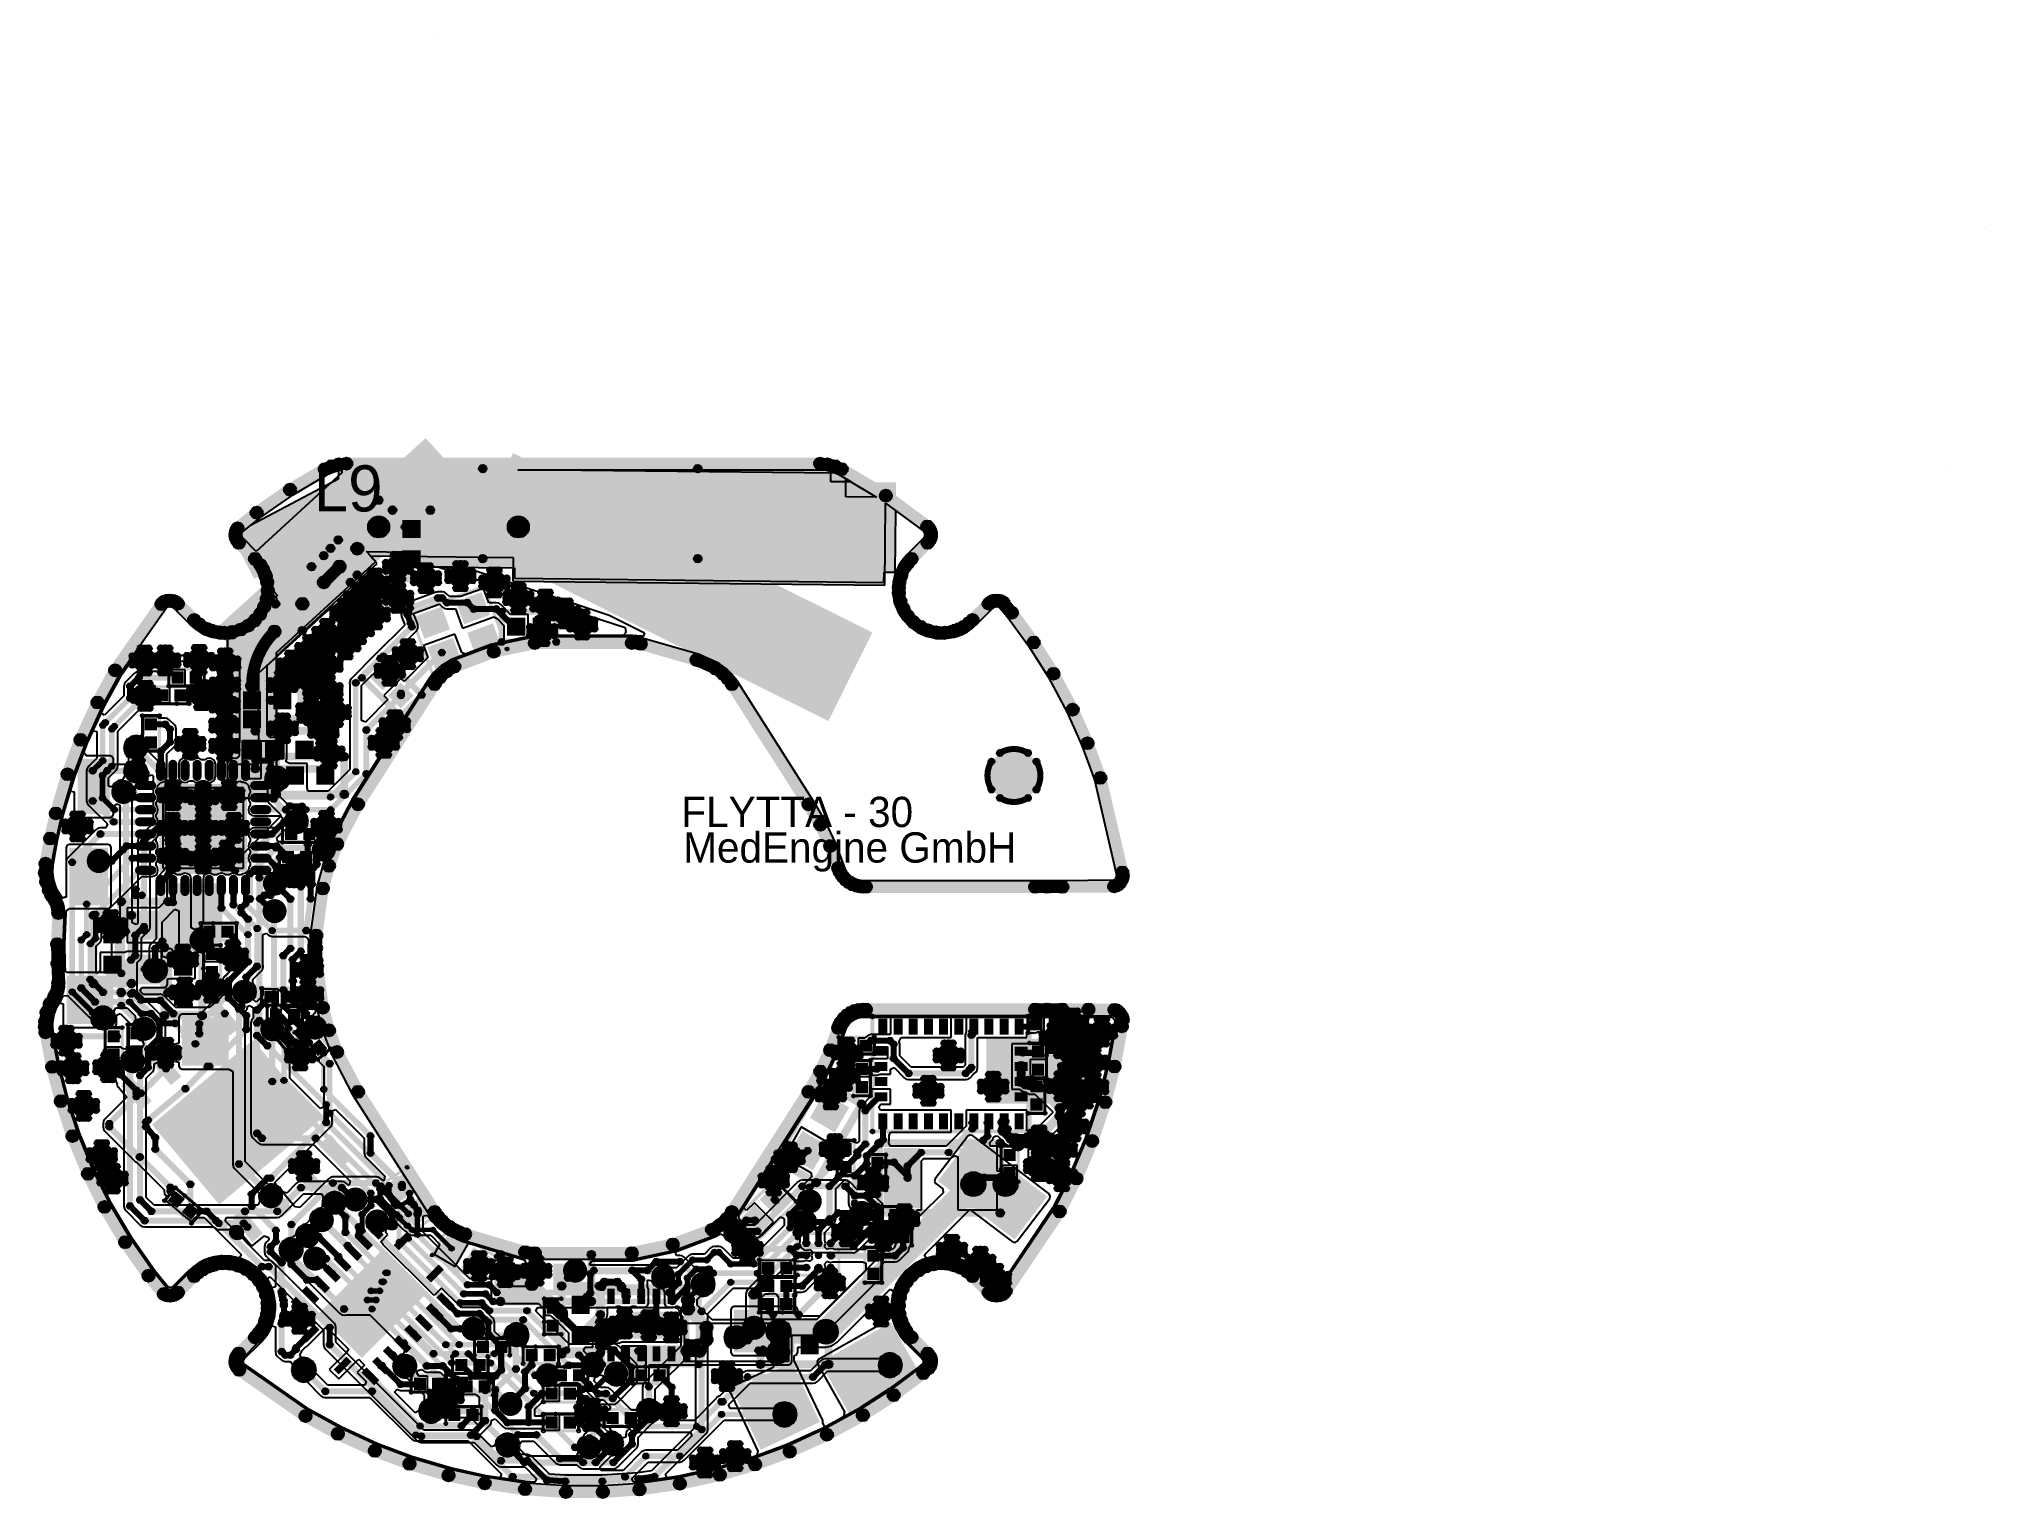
# Model space of a CAD drawing. Header units: millimetres. Extents: x -1.43 to 1.09, y -0.91 to 0.99.
import ezdxf

# ---------------------------------------------------------------- set-up
doc = ezdxf.new("R2010")
doc.units = ezdxf.units.MM
doc.header["$MEASUREMENT"] = 0
for name, color, linetype in [('BottomLayer', 5, 'Continuous'), ('BottomSolder', 6, 'Continuous'), ('InternalPlane1', 76, 'Continuous'), ('InternalPlane2', 16, 'Continuous'), ('KeepOutLayer', 6, 'Continuous'), ('MultiLayer', 9, 'Continuous'), ('PadHoleLayer', 156, 'Continuous'), ('TopLayer', 1, 'Continuous'), ('TopOverlay', 2, 'Continuous'), ('TopPaste', 8, 'Continuous'), ('TopSolder', 216, 'Continuous'), ('ViaHoleLayer', 16, 'Continuous')]:
    doc.layers.add(name, color=color, linetype=linetype)

msp = doc.modelspace()

# ---------------------------------------------------------------- texts
at = {"layer": 'TopOverlay'}
for s, height, p in [('L9', 0.06, (-1.0775, 0.3775)), ('FLYTTA - 30', 0.03937, (-0.5997, -0.0329)), ('MedEngine GmbH', 0.03937, (-0.5973, -0.0791))]:
    msp.add_text(s, height=height, dxfattribs=at).set_placement(p)

# ---------------------------------------------------------------- blocks, each defined once
blk = doc.blocks.new('D_____1')
at = {"layer": 'TopLayer'}
for points in [[(-0.0118, 0.0138), (0.0118, 0.0138), (0.0118, -0.0138), (-0.0118, -0.0138)], [(0.0256, 0.0138), (0.0492, 0.0138), (0.0492, -0.0138), (0.0256, -0.0138)]]:
    blk.add_hatch(color=1, dxfattribs=at).paths.add_polyline_path(points)
at = {"layer": 'TopOverlay'}
h = blk.add_hatch(color=2, dxfattribs=at)
edge = h.paths.add_edge_path()
edge.add_arc((-0.018, 0.02), 0.00197, 0, 360)
h = blk.add_hatch(color=2, dxfattribs=at)
edge = h.paths.add_edge_path()
edge.add_arc((-0.018, 0.02), 0.00197, 0, 360)
for points in [[(-0.02, 0.02), (-0.016, 0.02), (-0.016, -0.02), (-0.02, -0.02)], [(0.055, 0.022), (0.055, 0.018), (-0.018, 0.018), (-0.018, 0.022)], [(0.053, 0.02), (0.057, 0.02), (0.057, -0.02), (0.053, -0.02)], [(-0.031, -0.015), (-0.031, -0.025), (-0.032, -0.025), (-0.032, -0.015)], [(0.055, -0.018), (0.055, -0.022), (-0.018, -0.022), (-0.018, -0.018)]]:
    blk.add_hatch(color=2, dxfattribs=at).paths.add_polyline_path(points)
h = blk.add_hatch(color=2, dxfattribs=at)
edge = h.paths.add_edge_path()
edge.add_arc((0.055, 0.02), 0.00197, 0, 360)
h = blk.add_hatch(color=2, dxfattribs=at)
edge = h.paths.add_edge_path()
edge.add_arc((0.055, 0.02), 0.00197, 0, 360)
h = blk.add_hatch(color=2, dxfattribs=at)
edge = h.paths.add_edge_path()
edge.add_arc((-0.032, -0.02), 0.005, 0, 360)
h = blk.add_hatch(color=2, dxfattribs=at)
edge = h.paths.add_edge_path()
edge.add_arc((-0.031, -0.02), 0.005, 0, 360)
h = blk.add_hatch(color=2, dxfattribs=at)
edge = h.paths.add_edge_path()
edge.add_arc((-0.018, -0.02), 0.00197, 0, 360)
h = blk.add_hatch(color=2, dxfattribs=at)
edge = h.paths.add_edge_path()
edge.add_arc((-0.018, -0.02), 0.00197, 0, 360)
h = blk.add_hatch(color=2, dxfattribs=at)
edge = h.paths.add_edge_path()
edge.add_arc((0.055, -0.02), 0.00197, 0, 360)
h = blk.add_hatch(color=2, dxfattribs=at)
edge = h.paths.add_edge_path()
edge.add_arc((0.055, -0.02), 0.00197, 0, 360)
at = {"layer": 'TopPaste'}
for points in [[(-0.0118, 0.0138), (0.0118, 0.0138), (0.0118, -0.0138), (-0.0118, -0.0138)], [(0.0256, 0.0138), (0.0492, 0.0138), (0.0492, -0.0138), (0.0256, -0.0138)]]:
    blk.add_hatch(color=8, dxfattribs=at).paths.add_polyline_path(points)
at = {"layer": 'TopSolder'}
for points in [[(-0.0138, 0.0157), (0.0138, 0.0157), (0.0138, -0.0157), (-0.0138, -0.0157)], [(0.0236, 0.0157), (0.0512, 0.0157), (0.0512, -0.0157), (0.0236, -0.0157)]]:
    blk.add_hatch(color=216, dxfattribs=at).paths.add_polyline_path(points)
at = {"layer": 'TopOverlay'}
for centre, radius in [((-0.018, 0.02), 0.00197), ((-0.018, 0.02), 0.00197), ((0.055, 0.02), 0.00197), ((0.055, 0.02), 0.00197), ((-0.032, -0.02), 0.005), ((-0.031, -0.02), 0.005), ((-0.018, -0.02), 0.00197), ((-0.018, -0.02), 0.00197), ((0.055, -0.02), 0.00197), ((0.055, -0.02), 0.00197)]:
    blk.add_circle(centre, radius, dxfattribs=at)
blk = doc.blocks.new('PASSIVE__0201__0603__2')
at = {"layer": 'TopLayer'}
for points in [[(-0.0059, 0.0059), (0.0059, 0.0059), (0.0059, -0.0059), (-0.0059, -0.0059)], [(0.0177, 0.0059), (0.0295, 0.0059), (0.0295, -0.0059), (0.0177, -0.0059)]]:
    blk.add_hatch(color=1, dxfattribs=at).paths.add_polyline_path(points)
at = {"layer": 'TopOverlay'}
h = blk.add_hatch(color=2, dxfattribs=at)
edge = h.paths.add_edge_path()
edge.add_arc((-0.011, 0.011), 0.00197, 0, 360)
h = blk.add_hatch(color=2, dxfattribs=at)
edge = h.paths.add_edge_path()
edge.add_arc((-0.011, 0.011), 0.00197, 0, 360)
for points in [[(-0.013, 0.011), (-0.009, 0.011), (-0.009, -0.011), (-0.013, -0.011)], [(-0.011, 0.009), (-0.011, 0.013), (0.005, 0.013), (0.005, 0.009)], [(0.005, 0.009), (0.005, 0.013), (0.035, 0.013), (0.035, 0.009)], [(0.033, 0.011), (0.037, 0.011), (0.037, -0.011), (0.033, -0.011)], [(-0.011, -0.013), (-0.011, -0.009), (0.035, -0.009), (0.035, -0.013)]]:
    blk.add_hatch(color=2, dxfattribs=at).paths.add_polyline_path(points)
h = blk.add_hatch(color=2, dxfattribs=at)
edge = h.paths.add_edge_path()
edge.add_arc((0.005, 0.011), 0.00197, 0, 360)
h = blk.add_hatch(color=2, dxfattribs=at)
edge = h.paths.add_edge_path()
edge.add_arc((0.005, 0.011), 0.00197, 0, 360)
h = blk.add_hatch(color=2, dxfattribs=at)
edge = h.paths.add_edge_path()
edge.add_arc((0.035, 0.011), 0.00197, 0, 360)
h = blk.add_hatch(color=2, dxfattribs=at)
edge = h.paths.add_edge_path()
edge.add_arc((0.035, 0.011), 0.00197, 0, 360)
h = blk.add_hatch(color=2, dxfattribs=at)
edge = h.paths.add_edge_path()
edge.add_arc((-0.011, -0.011), 0.00197, 0, 360)
h = blk.add_hatch(color=2, dxfattribs=at)
edge = h.paths.add_edge_path()
edge.add_arc((-0.011, -0.011), 0.00197, 0, 360)
h = blk.add_hatch(color=2, dxfattribs=at)
edge = h.paths.add_edge_path()
edge.add_arc((0.035, -0.011), 0.00197, 0, 360)
h = blk.add_hatch(color=2, dxfattribs=at)
edge = h.paths.add_edge_path()
edge.add_arc((0.035, -0.011), 0.00197, 0, 360)
at = {"layer": 'TopPaste'}
for points in [[(-0.0059, 0.0059), (0.0059, 0.0059), (0.0059, -0.0059), (-0.0059, -0.0059)], [(0.0177, 0.0059), (0.0295, 0.0059), (0.0295, -0.0059), (0.0177, -0.0059)]]:
    blk.add_hatch(color=8, dxfattribs=at).paths.add_polyline_path(points)
at = {"layer": 'TopSolder'}
for points in [[(-0.0079, 0.0079), (0.0079, 0.0079), (0.0079, -0.0079), (-0.0079, -0.0079)], [(0.0157, 0.0079), (0.0315, 0.0079), (0.0315, -0.0079), (0.0157, -0.0079)]]:
    blk.add_hatch(color=216, dxfattribs=at).paths.add_polyline_path(points)
at = {"layer": 'TopOverlay'}
for centre in [(-0.011, 0.011), (-0.011, 0.011), (0.005, 0.011), (0.005, 0.011), (0.035, 0.011), (0.035, 0.011), (-0.011, -0.011), (-0.011, -0.011), (0.035, -0.011), (0.035, -0.011)]:
    blk.add_circle(centre, 0.00197, dxfattribs=at)
blk = doc.blocks.new('P________0402__1005__3')
at = {"layer": 'TopLayer'}
for points in [[(-0.0315, 0.0118), (-0.0079, 0.0118), (-0.0079, -0.0118), (-0.0315, -0.0118)], [(0.0079, 0.0118), (0.0315, 0.0118), (0.0315, -0.0118), (0.0079, -0.0118)]]:
    blk.add_hatch(color=1, dxfattribs=at).paths.add_polyline_path(points)
at = {"layer": 'TopOverlay'}
h = blk.add_hatch(color=2, dxfattribs=at)
edge = h.paths.add_edge_path()
edge.add_arc((-0.0443, 0.0246), 0.005, 0, 360)
h = blk.add_hatch(color=2, dxfattribs=at)
edge = h.paths.add_edge_path()
edge.add_arc((-0.0443, 0.0246), 0.005, 0, 360)
for points in [[(0.0443, 0.0296), (0.0443, 0.0196), (-0.0443, 0.0196), (-0.0443, 0.0296)], [(-0.0493, 0.0246), (-0.0393, 0.0246), (-0.0393, -0.0246), (-0.0493, -0.0246)], [(0.0393, 0.0246), (0.0493, 0.0246), (0.0493, -0.0246), (0.0393, -0.0246)], [(0.0443, -0.0196), (0.0443, -0.0296), (-0.0443, -0.0296), (-0.0443, -0.0196)]]:
    blk.add_hatch(color=2, dxfattribs=at).paths.add_polyline_path(points)
h = blk.add_hatch(color=2, dxfattribs=at)
edge = h.paths.add_edge_path()
edge.add_arc((0.0443, 0.0246), 0.005, 0, 360)
h = blk.add_hatch(color=2, dxfattribs=at)
edge = h.paths.add_edge_path()
edge.add_arc((0.0443, 0.0246), 0.005, 0, 360)
h = blk.add_hatch(color=2, dxfattribs=at)
edge = h.paths.add_edge_path()
edge.add_arc((-0.0443, -0.0246), 0.005, 0, 360)
h = blk.add_hatch(color=2, dxfattribs=at)
edge = h.paths.add_edge_path()
edge.add_arc((-0.0443, -0.0246), 0.005, 0, 360)
h = blk.add_hatch(color=2, dxfattribs=at)
edge = h.paths.add_edge_path()
edge.add_arc((0.0443, -0.0246), 0.005, 0, 360)
h = blk.add_hatch(color=2, dxfattribs=at)
edge = h.paths.add_edge_path()
edge.add_arc((0.0443, -0.0246), 0.005, 0, 360)
at = {"layer": 'TopPaste'}
for points in [[(-0.0315, 0.0118), (-0.0079, 0.0118), (-0.0079, -0.0118), (-0.0315, -0.0118)], [(0.0079, 0.0118), (0.0315, 0.0118), (0.0315, -0.0118), (0.0079, -0.0118)]]:
    blk.add_hatch(color=8, dxfattribs=at).paths.add_polyline_path(points)
at = {"layer": 'TopSolder'}
for points in [[(-0.0315, 0.0118), (-0.0079, 0.0118), (-0.0079, -0.0118), (-0.0315, -0.0118)], [(0.0079, 0.0118), (0.0315, 0.0118), (0.0315, -0.0118), (0.0079, -0.0118)]]:
    blk.add_hatch(color=216, dxfattribs=at).paths.add_polyline_path(points)
at = {"layer": 'TopOverlay'}
for centre in [(-0.0443, 0.0246), (-0.0443, 0.0246), (0.0443, 0.0246), (0.0443, 0.0246), (-0.0443, -0.0246), (-0.0443, -0.0246), (0.0443, -0.0246), (0.0443, -0.0246)]:
    blk.add_circle(centre, 0.005, dxfattribs=at)
blk = doc.blocks.new('ABS07_4')
at = {"layer": 'TopLayer'}
for points in [[(-0.0709, 0.0374), (-0.0276, 0.0374), (-0.0276, -0.0374), (-0.0709, -0.0374)], [(0.0276, 0.0374), (0.0709, 0.0374), (0.0709, -0.0374), (0.0276, -0.0374)]]:
    blk.add_hatch(color=1, dxfattribs=at).paths.add_polyline_path(points)
at = {"layer": 'TopOverlay'}
h = blk.add_hatch(color=2, dxfattribs=at)
edge = h.paths.add_edge_path()
edge.add_arc((-0.0787, 0.0453), 0.005, 0, 360)
h = blk.add_hatch(color=2, dxfattribs=at)
edge = h.paths.add_edge_path()
edge.add_arc((-0.0787, 0.0453), 0.005, 0, 360)
for points in [[(-0.0837, 0.0453), (-0.0737, 0.0453), (-0.0737, -0.0453), (-0.0837, -0.0453)], [(0.0787, 0.0503), (0.0787, 0.0403), (-0.0787, 0.0403), (-0.0787, 0.0503)], [(0.0737, 0.0453), (0.0837, 0.0453), (0.0837, -0.0453), (0.0737, -0.0453)], [(0.0787, -0.0403), (0.0787, -0.0503), (-0.0787, -0.0503), (-0.0787, -0.0403)]]:
    blk.add_hatch(color=2, dxfattribs=at).paths.add_polyline_path(points)
h = blk.add_hatch(color=2, dxfattribs=at)
edge = h.paths.add_edge_path()
edge.add_arc((0.0787, 0.0453), 0.005, 0, 360)
h = blk.add_hatch(color=2, dxfattribs=at)
edge = h.paths.add_edge_path()
edge.add_arc((0.0787, 0.0453), 0.005, 0, 360)
h = blk.add_hatch(color=2, dxfattribs=at)
edge = h.paths.add_edge_path()
edge.add_arc((-0.0787, -0.0453), 0.005, 0, 360)
h = blk.add_hatch(color=2, dxfattribs=at)
edge = h.paths.add_edge_path()
edge.add_arc((-0.0787, -0.0453), 0.005, 0, 360)
h = blk.add_hatch(color=2, dxfattribs=at)
edge = h.paths.add_edge_path()
edge.add_arc((0.0787, -0.0453), 0.005, 0, 360)
h = blk.add_hatch(color=2, dxfattribs=at)
edge = h.paths.add_edge_path()
edge.add_arc((0.0787, -0.0453), 0.005, 0, 360)
at = {"layer": 'TopPaste'}
for points in [[(-0.0709, 0.0374), (-0.0276, 0.0374), (-0.0276, -0.0374), (-0.0709, -0.0374)], [(0.0276, 0.0374), (0.0709, 0.0374), (0.0709, -0.0374), (0.0276, -0.0374)]]:
    blk.add_hatch(color=8, dxfattribs=at).paths.add_polyline_path(points)
at = {"layer": 'TopSolder'}
for points in [[(-0.0728, 0.0394), (-0.0256, 0.0394), (-0.0256, -0.0394), (-0.0728, -0.0394)], [(0.0256, 0.0394), (0.0728, 0.0394), (0.0728, -0.0394), (0.0256, -0.0394)]]:
    blk.add_hatch(color=216, dxfattribs=at).paths.add_polyline_path(points)
at = {"layer": 'TopOverlay'}
for centre in [(-0.0787, 0.0453), (-0.0787, 0.0453), (0.0787, 0.0453), (0.0787, 0.0453), (-0.0787, -0.0453), (-0.0787, -0.0453), (0.0787, -0.0453), (0.0787, -0.0453)]:
    blk.add_circle(centre, 0.005, dxfattribs=at)
blk = doc.blocks.new('BNO055_5')
at = {"layer": 'TopLayer'}
for points in [[(-0.0993, 0.0499), (-0.1111, 0.0499), (-0.1111, 0.0706), (-0.0993, 0.0706)], [(-0.0796, 0.0499), (-0.0914, 0.0499), (-0.0914, 0.0706), (-0.0796, 0.0706)], [(-0.0599, 0.0499), (-0.0717, 0.0499), (-0.0717, 0.0706), (-0.0599, 0.0706)], [(-0.0402, 0.0499), (-0.052, 0.0499), (-0.052, 0.0706), (-0.0402, 0.0706)], [(-0.0206, 0.0499), (-0.0324, 0.0499), (-0.0324, 0.0706), (-0.0206, 0.0706)], [(-0.0009, 0.0499), (-0.0127, 0.0499), (-0.0127, 0.0706), (-0.0009, 0.0706)], [(0.0188, 0.0499), (0.007, 0.0499), (0.007, 0.0706), (0.0188, 0.0706)], [(0.0385, 0.0499), (0.0267, 0.0499), (0.0267, 0.0706), (0.0385, 0.0706)], [(0.0582, 0.0499), (0.0464, 0.0499), (0.0464, 0.0706), (0.0582, 0.0706)], [(0.0779, 0.0499), (0.0661, 0.0499), (0.0661, 0.0706), (0.0779, 0.0706)], [(-0.0993, 0.0342), (-0.0993, 0.0224), (-0.116, 0.0224), (-0.116, 0.0342)], [(0.0828, 0.0342), (0.0828, 0.0224), (0.0661, 0.0224), (0.0661, 0.0342)], [(-0.0993, 0.0145), (-0.0993, 0.0027), (-0.116, 0.0027), (-0.116, 0.0145)], [(0.0828, 0.0145), (0.0828, 0.0027), (0.0661, 0.0027), (0.0661, 0.0145)], [(-0.0993, -0.0052), (-0.0993, -0.017), (-0.116, -0.017), (-0.116, -0.0052)], [(-0.0993, -0.0249), (-0.0993, -0.0367), (-0.116, -0.0367), (-0.116, -0.0249)], [(0.0828, -0.0052), (0.0828, -0.017), (0.0661, -0.017), (0.0661, -0.0052)], [(0.0828, -0.0249), (0.0828, -0.0367), (0.0661, -0.0367), (0.0661, -0.0249)], [(-0.0993, -0.0731), (-0.1111, -0.0731), (-0.1111, -0.0524), (-0.0993, -0.0524)], [(-0.0796, -0.0731), (-0.0914, -0.0731), (-0.0914, -0.0524), (-0.0796, -0.0524)], [(-0.0599, -0.0731), (-0.0717, -0.0731), (-0.0717, -0.0524), (-0.0599, -0.0524)], [(-0.0402, -0.0731), (-0.052, -0.0731), (-0.052, -0.0524), (-0.0402, -0.0524)], [(-0.0206, -0.0731), (-0.0324, -0.0731), (-0.0324, -0.0524), (-0.0206, -0.0524)], [(-0.0009, -0.0731), (-0.0127, -0.0731), (-0.0127, -0.0524), (-0.0009, -0.0524)], [(0.0188, -0.0731), (0.007, -0.0731), (0.007, -0.0524), (0.0188, -0.0524)], [(0.0385, -0.0731), (0.0267, -0.0731), (0.0267, -0.0524), (0.0385, -0.0524)], [(0.0582, -0.0731), (0.0464, -0.0731), (0.0464, -0.0524), (0.0582, -0.0524)], [(0.0779, -0.0731), (0.0661, -0.0731), (0.0661, -0.0524), (0.0779, -0.0524)]]:
    blk.add_hatch(color=1, dxfattribs=at).paths.add_polyline_path(points)
at = {"layer": 'TopOverlay'}
h = blk.add_hatch(color=2, dxfattribs=at)
edge = h.paths.add_edge_path()
edge.add_arc((-0.119, 0.0735), 0.0025, 0, 360)
h = blk.add_hatch(color=2, dxfattribs=at)
edge = h.paths.add_edge_path()
edge.add_arc((-0.119, 0.0735), 0.0025, 0, 360)
for points in [[(0.0857, 0.076), (0.0857, 0.071), (-0.119, 0.071), (-0.119, 0.076)], [(-0.1215, 0.0735), (-0.1165, 0.0735), (-0.1165, -0.0761), (-0.1215, -0.0761)], [(0.0832, 0.0735), (0.0882, 0.0735), (0.0882, -0.0761), (0.0832, -0.0761)], [(0.0857, -0.0736), (0.0857, -0.0786), (-0.119, -0.0786), (-0.119, -0.0736)]]:
    blk.add_hatch(color=2, dxfattribs=at).paths.add_polyline_path(points)
h = blk.add_hatch(color=2, dxfattribs=at)
edge = h.paths.add_edge_path()
edge.add_arc((-0.1072, 0.0893), 0.006, 0, 360)
h = blk.add_hatch(color=2, dxfattribs=at)
edge = h.paths.add_edge_path()
edge.add_arc((-0.0993, 0.0893), 0.006, 0, 360)
h = blk.add_hatch(color=2, dxfattribs=at)
edge = h.paths.add_edge_path()
edge.add_arc((0.0857, 0.0735), 0.0025, 0, 360)
h = blk.add_hatch(color=2, dxfattribs=at)
edge = h.paths.add_edge_path()
edge.add_arc((0.0857, 0.0735), 0.0025, 0, 360)
h = blk.add_hatch(color=2, dxfattribs=at)
edge = h.paths.add_edge_path()
edge.add_arc((-0.119, -0.0761), 0.0025, 0, 360)
h = blk.add_hatch(color=2, dxfattribs=at)
edge = h.paths.add_edge_path()
edge.add_arc((-0.119, -0.0761), 0.0025, 0, 360)
h = blk.add_hatch(color=2, dxfattribs=at)
edge = h.paths.add_edge_path()
edge.add_arc((0.0857, -0.0761), 0.0025, 0, 360)
h = blk.add_hatch(color=2, dxfattribs=at)
edge = h.paths.add_edge_path()
edge.add_arc((0.0857, -0.0761), 0.0025, 0, 360)
at = {"layer": 'TopPaste'}
for points in [[(-0.0993, 0.0499), (-0.1111, 0.0499), (-0.1111, 0.0706), (-0.0993, 0.0706)], [(-0.0796, 0.0499), (-0.0914, 0.0499), (-0.0914, 0.0706), (-0.0796, 0.0706)], [(-0.0599, 0.0499), (-0.0717, 0.0499), (-0.0717, 0.0706), (-0.0599, 0.0706)], [(-0.0402, 0.0499), (-0.052, 0.0499), (-0.052, 0.0706), (-0.0402, 0.0706)], [(-0.0206, 0.0499), (-0.0324, 0.0499), (-0.0324, 0.0706), (-0.0206, 0.0706)], [(-0.0009, 0.0499), (-0.0127, 0.0499), (-0.0127, 0.0706), (-0.0009, 0.0706)], [(0.0188, 0.0499), (0.007, 0.0499), (0.007, 0.0706), (0.0188, 0.0706)], [(0.0385, 0.0499), (0.0267, 0.0499), (0.0267, 0.0706), (0.0385, 0.0706)], [(0.0582, 0.0499), (0.0464, 0.0499), (0.0464, 0.0706), (0.0582, 0.0706)], [(0.0779, 0.0499), (0.0661, 0.0499), (0.0661, 0.0706), (0.0779, 0.0706)], [(-0.0993, 0.0342), (-0.0993, 0.0224), (-0.116, 0.0224), (-0.116, 0.0342)], [(0.0828, 0.0342), (0.0828, 0.0224), (0.0661, 0.0224), (0.0661, 0.0342)], [(-0.0993, 0.0145), (-0.0993, 0.0027), (-0.116, 0.0027), (-0.116, 0.0145)], [(0.0828, 0.0145), (0.0828, 0.0027), (0.0661, 0.0027), (0.0661, 0.0145)], [(-0.0993, -0.0052), (-0.0993, -0.017), (-0.116, -0.017), (-0.116, -0.0052)], [(-0.0993, -0.0249), (-0.0993, -0.0367), (-0.116, -0.0367), (-0.116, -0.0249)], [(0.0828, -0.0052), (0.0828, -0.017), (0.0661, -0.017), (0.0661, -0.0052)], [(0.0828, -0.0249), (0.0828, -0.0367), (0.0661, -0.0367), (0.0661, -0.0249)], [(-0.0993, -0.0731), (-0.1111, -0.0731), (-0.1111, -0.0524), (-0.0993, -0.0524)], [(-0.0796, -0.0731), (-0.0914, -0.0731), (-0.0914, -0.0524), (-0.0796, -0.0524)], [(-0.0599, -0.0731), (-0.0717, -0.0731), (-0.0717, -0.0524), (-0.0599, -0.0524)], [(-0.0402, -0.0731), (-0.052, -0.0731), (-0.052, -0.0524), (-0.0402, -0.0524)], [(-0.0206, -0.0731), (-0.0324, -0.0731), (-0.0324, -0.0524), (-0.0206, -0.0524)], [(-0.0009, -0.0731), (-0.0127, -0.0731), (-0.0127, -0.0524), (-0.0009, -0.0524)], [(0.0188, -0.0731), (0.007, -0.0731), (0.007, -0.0524), (0.0188, -0.0524)], [(0.0385, -0.0731), (0.0267, -0.0731), (0.0267, -0.0524), (0.0385, -0.0524)], [(0.0582, -0.0731), (0.0464, -0.0731), (0.0464, -0.0524), (0.0582, -0.0524)], [(0.0779, -0.0731), (0.0661, -0.0731), (0.0661, -0.0524), (0.0779, -0.0524)]]:
    blk.add_hatch(color=8, dxfattribs=at).paths.add_polyline_path(points)
at = {"layer": 'TopSolder'}
for points in [[(-0.0993, 0.0499), (-0.1111, 0.0499), (-0.1111, 0.0706), (-0.0993, 0.0706)], [(-0.0796, 0.0499), (-0.0914, 0.0499), (-0.0914, 0.0706), (-0.0796, 0.0706)], [(-0.0599, 0.0499), (-0.0717, 0.0499), (-0.0717, 0.0706), (-0.0599, 0.0706)], [(-0.0402, 0.0499), (-0.052, 0.0499), (-0.052, 0.0706), (-0.0402, 0.0706)], [(-0.0206, 0.0499), (-0.0324, 0.0499), (-0.0324, 0.0706), (-0.0206, 0.0706)], [(-0.0009, 0.0499), (-0.0127, 0.0499), (-0.0127, 0.0706), (-0.0009, 0.0706)], [(0.0188, 0.0499), (0.007, 0.0499), (0.007, 0.0706), (0.0188, 0.0706)], [(0.0385, 0.0499), (0.0267, 0.0499), (0.0267, 0.0706), (0.0385, 0.0706)], [(0.0582, 0.0499), (0.0464, 0.0499), (0.0464, 0.0706), (0.0582, 0.0706)], [(0.0779, 0.0499), (0.0661, 0.0499), (0.0661, 0.0706), (0.0779, 0.0706)], [(-0.0993, 0.0342), (-0.0993, 0.0224), (-0.116, 0.0224), (-0.116, 0.0342)], [(0.0828, 0.0342), (0.0828, 0.0224), (0.0661, 0.0224), (0.0661, 0.0342)], [(-0.0993, 0.0145), (-0.0993, 0.0027), (-0.116, 0.0027), (-0.116, 0.0145)], [(0.0828, 0.0145), (0.0828, 0.0027), (0.0661, 0.0027), (0.0661, 0.0145)], [(-0.0993, -0.0052), (-0.0993, -0.017), (-0.116, -0.017), (-0.116, -0.0052)], [(-0.0993, -0.0249), (-0.0993, -0.0367), (-0.116, -0.0367), (-0.116, -0.0249)], [(0.0828, -0.0052), (0.0828, -0.017), (0.0661, -0.017), (0.0661, -0.0052)], [(0.0828, -0.0249), (0.0828, -0.0367), (0.0661, -0.0367), (0.0661, -0.0249)], [(-0.0993, -0.0731), (-0.1111, -0.0731), (-0.1111, -0.0524), (-0.0993, -0.0524)], [(-0.0796, -0.0731), (-0.0914, -0.0731), (-0.0914, -0.0524), (-0.0796, -0.0524)], [(-0.0599, -0.0731), (-0.0717, -0.0731), (-0.0717, -0.0524), (-0.0599, -0.0524)], [(-0.0402, -0.0731), (-0.052, -0.0731), (-0.052, -0.0524), (-0.0402, -0.0524)], [(-0.0206, -0.0731), (-0.0324, -0.0731), (-0.0324, -0.0524), (-0.0206, -0.0524)], [(-0.0009, -0.0731), (-0.0127, -0.0731), (-0.0127, -0.0524), (-0.0009, -0.0524)], [(0.0188, -0.0731), (0.007, -0.0731), (0.007, -0.0524), (0.0188, -0.0524)], [(0.0385, -0.0731), (0.0267, -0.0731), (0.0267, -0.0524), (0.0385, -0.0524)], [(0.0582, -0.0731), (0.0464, -0.0731), (0.0464, -0.0524), (0.0582, -0.0524)], [(0.0779, -0.0731), (0.0661, -0.0731), (0.0661, -0.0524), (0.0779, -0.0524)]]:
    blk.add_hatch(color=216, dxfattribs=at).paths.add_polyline_path(points)
at = {"layer": 'TopOverlay', "const_width": 0.012}
blk.add_lwpolyline([(-0.0993, 0.0893, 1), (-0.1072, 0.0893, 1)], format="xyb", close=True, dxfattribs=at)
at = {"layer": 'TopOverlay'}
for centre, radius in [((-0.119, 0.0735), 0.0025), ((-0.119, 0.0735), 0.0025), ((-0.1072, 0.0893), 0.006), ((-0.0993, 0.0893), 0.006), ((0.0857, 0.0735), 0.0025), ((0.0857, 0.0735), 0.0025), ((-0.119, -0.0761), 0.0025), ((-0.119, -0.0761), 0.0025), ((0.0857, -0.0761), 0.0025), ((0.0857, -0.0761), 0.0025)]:
    blk.add_circle(centre, radius, dxfattribs=at)
blk = doc.blocks.new('PASSIVE__0201__0603__6')
at = {"layer": 'TopLayer'}
for points in [[(-0.0059, 0.0059), (0.0059, 0.0059), (0.0059, -0.0059), (-0.0059, -0.0059)], [(0.0177, 0.0059), (0.0295, 0.0059), (0.0295, -0.0059), (0.0177, -0.0059)]]:
    blk.add_hatch(color=1, dxfattribs=at).paths.add_polyline_path(points)
at = {"layer": 'TopOverlay'}
h = blk.add_hatch(color=2, dxfattribs=at)
edge = h.paths.add_edge_path()
edge.add_arc((-0.011, 0.011), 0.00197, 0, 360)
h = blk.add_hatch(color=2, dxfattribs=at)
edge = h.paths.add_edge_path()
edge.add_arc((-0.011, 0.011), 0.00197, 0, 360)
for points in [[(-0.009, -0.011), (-0.013, -0.011), (-0.013, 0.011), (-0.009, 0.011)], [(-0.011, 0.009), (-0.011, 0.013), (0.005, 0.013), (0.005, 0.009)], [(0.005, 0.009), (0.005, 0.013), (0.035, 0.013), (0.035, 0.009)], [(0.037, -0.011), (0.033, -0.011), (0.033, 0.011), (0.037, 0.011)], [(-0.011, -0.013), (-0.011, -0.009), (0.035, -0.009), (0.035, -0.013)]]:
    blk.add_hatch(color=2, dxfattribs=at).paths.add_polyline_path(points)
h = blk.add_hatch(color=2, dxfattribs=at)
edge = h.paths.add_edge_path()
edge.add_arc((0.005, 0.011), 0.00197, 0, 360)
h = blk.add_hatch(color=2, dxfattribs=at)
edge = h.paths.add_edge_path()
edge.add_arc((0.005, 0.011), 0.00197, 0, 360)
h = blk.add_hatch(color=2, dxfattribs=at)
edge = h.paths.add_edge_path()
edge.add_arc((0.035, 0.011), 0.00197, 0, 360)
h = blk.add_hatch(color=2, dxfattribs=at)
edge = h.paths.add_edge_path()
edge.add_arc((0.035, 0.011), 0.00197, 0, 360)
h = blk.add_hatch(color=2, dxfattribs=at)
edge = h.paths.add_edge_path()
edge.add_arc((-0.011, -0.011), 0.00197, 0, 360)
h = blk.add_hatch(color=2, dxfattribs=at)
edge = h.paths.add_edge_path()
edge.add_arc((-0.011, -0.011), 0.00197, 0, 360)
h = blk.add_hatch(color=2, dxfattribs=at)
edge = h.paths.add_edge_path()
edge.add_arc((0.035, -0.011), 0.00197, 0, 360)
h = blk.add_hatch(color=2, dxfattribs=at)
edge = h.paths.add_edge_path()
edge.add_arc((0.035, -0.011), 0.00197, 0, 360)
at = {"layer": 'TopPaste'}
for points in [[(-0.0059, 0.0059), (0.0059, 0.0059), (0.0059, -0.0059), (-0.0059, -0.0059)], [(0.0177, 0.0059), (0.0295, 0.0059), (0.0295, -0.0059), (0.0177, -0.0059)]]:
    blk.add_hatch(color=8, dxfattribs=at).paths.add_polyline_path(points)
at = {"layer": 'TopSolder'}
for points in [[(-0.0079, 0.0079), (0.0079, 0.0079), (0.0079, -0.0079), (-0.0079, -0.0079)], [(0.0157, 0.0079), (0.0315, 0.0079), (0.0315, -0.0079), (0.0157, -0.0079)]]:
    blk.add_hatch(color=216, dxfattribs=at).paths.add_polyline_path(points)
at = {"layer": 'TopOverlay'}
for centre in [(-0.011, 0.011), (-0.011, 0.011), (0.005, 0.011), (0.005, 0.011), (0.035, 0.011), (0.035, 0.011), (-0.011, -0.011), (-0.011, -0.011), (0.035, -0.011), (0.035, -0.011)]:
    blk.add_circle(centre, 0.00197, dxfattribs=at)
blk = doc.blocks.new('PASSIVE__0201__0603__7')
at = {"layer": 'TopLayer'}
for points in [[(-0.0059, 0.0059), (0.0059, 0.0059), (0.0059, -0.0059), (-0.0059, -0.0059)], [(0.0177, 0.0059), (0.0295, 0.0059), (0.0295, -0.0059), (0.0177, -0.0059)]]:
    blk.add_hatch(color=1, dxfattribs=at).paths.add_polyline_path(points)
at = {"layer": 'TopOverlay'}
h = blk.add_hatch(color=2, dxfattribs=at)
edge = h.paths.add_edge_path()
edge.add_arc((-0.011, 0.011), 0.00197, 0, 360)
h = blk.add_hatch(color=2, dxfattribs=at)
edge = h.paths.add_edge_path()
edge.add_arc((-0.011, 0.011), 0.00197, 0, 360)
for points in [[(-0.009, -0.011), (-0.013, -0.011), (-0.013, 0.011), (-0.009, 0.011)], [(0.005, 0.013), (0.005, 0.009), (-0.011, 0.009), (-0.011, 0.013)], [(0.035, 0.013), (0.035, 0.009), (0.005, 0.009), (0.005, 0.013)], [(0.037, -0.011), (0.033, -0.011), (0.033, 0.011), (0.037, 0.011)], [(0.035, -0.009), (0.035, -0.013), (-0.011, -0.013), (-0.011, -0.009)]]:
    blk.add_hatch(color=2, dxfattribs=at).paths.add_polyline_path(points)
h = blk.add_hatch(color=2, dxfattribs=at)
edge = h.paths.add_edge_path()
edge.add_arc((0.005, 0.011), 0.00197, 0, 360)
h = blk.add_hatch(color=2, dxfattribs=at)
edge = h.paths.add_edge_path()
edge.add_arc((0.005, 0.011), 0.00197, 0, 360)
h = blk.add_hatch(color=2, dxfattribs=at)
edge = h.paths.add_edge_path()
edge.add_arc((0.035, 0.011), 0.00197, 0, 360)
h = blk.add_hatch(color=2, dxfattribs=at)
edge = h.paths.add_edge_path()
edge.add_arc((0.035, 0.011), 0.00197, 0, 360)
h = blk.add_hatch(color=2, dxfattribs=at)
edge = h.paths.add_edge_path()
edge.add_arc((-0.011, -0.011), 0.00197, 0, 360)
h = blk.add_hatch(color=2, dxfattribs=at)
edge = h.paths.add_edge_path()
edge.add_arc((-0.011, -0.011), 0.00197, 0, 360)
h = blk.add_hatch(color=2, dxfattribs=at)
edge = h.paths.add_edge_path()
edge.add_arc((0.035, -0.011), 0.00197, 0, 360)
h = blk.add_hatch(color=2, dxfattribs=at)
edge = h.paths.add_edge_path()
edge.add_arc((0.035, -0.011), 0.00197, 0, 360)
at = {"layer": 'TopPaste'}
for points in [[(-0.0059, 0.0059), (0.0059, 0.0059), (0.0059, -0.0059), (-0.0059, -0.0059)], [(0.0177, 0.0059), (0.0295, 0.0059), (0.0295, -0.0059), (0.0177, -0.0059)]]:
    blk.add_hatch(color=8, dxfattribs=at).paths.add_polyline_path(points)
at = {"layer": 'TopSolder'}
for points in [[(-0.0079, 0.0079), (0.0079, 0.0079), (0.0079, -0.0079), (-0.0079, -0.0079)], [(0.0157, 0.0079), (0.0315, 0.0079), (0.0315, -0.0079), (0.0157, -0.0079)]]:
    blk.add_hatch(color=216, dxfattribs=at).paths.add_polyline_path(points)
at = {"layer": 'TopOverlay'}
for centre in [(-0.011, 0.011), (-0.011, 0.011), (0.005, 0.011), (0.005, 0.011), (0.035, 0.011), (0.035, 0.011), (-0.011, -0.011), (-0.011, -0.011), (0.035, -0.011), (0.035, -0.011)]:
    blk.add_circle(centre, 0.00197, dxfattribs=at)
blk = doc.blocks.new('PASSIVE__0201__0603__8')
at = {"layer": 'TopLayer'}
for points in [[(-0.0059, 0.0059), (0.0059, 0.0059), (0.0059, -0.0059), (-0.0059, -0.0059)], [(0.0177, 0.0059), (0.0295, 0.0059), (0.0295, -0.0059), (0.0177, -0.0059)]]:
    blk.add_hatch(color=1, dxfattribs=at).paths.add_polyline_path(points)
at = {"layer": 'TopOverlay'}
h = blk.add_hatch(color=2, dxfattribs=at)
edge = h.paths.add_edge_path()
edge.add_arc((-0.011, 0.011), 0.00197, 0, 360)
h = blk.add_hatch(color=2, dxfattribs=at)
edge = h.paths.add_edge_path()
edge.add_arc((-0.011, 0.011), 0.00197, 0, 360)
for points in [[(-0.009, -0.011), (-0.013, -0.011), (-0.013, 0.011), (-0.009, 0.011)], [(0.005, 0.013), (0.005, 0.009), (-0.011, 0.009), (-0.011, 0.013)], [(0.035, 0.013), (0.035, 0.009), (0.005, 0.009), (0.005, 0.013)], [(0.037, -0.011), (0.033, -0.011), (0.033, 0.011), (0.037, 0.011)], [(0.035, -0.009), (0.035, -0.013), (-0.011, -0.013), (-0.011, -0.009)]]:
    blk.add_hatch(color=2, dxfattribs=at).paths.add_polyline_path(points)
h = blk.add_hatch(color=2, dxfattribs=at)
edge = h.paths.add_edge_path()
edge.add_arc((0.005, 0.011), 0.00197, 0, 360)
h = blk.add_hatch(color=2, dxfattribs=at)
edge = h.paths.add_edge_path()
edge.add_arc((0.005, 0.011), 0.00197, 0, 360)
h = blk.add_hatch(color=2, dxfattribs=at)
edge = h.paths.add_edge_path()
edge.add_arc((0.035, 0.011), 0.00197, 0, 360)
h = blk.add_hatch(color=2, dxfattribs=at)
edge = h.paths.add_edge_path()
edge.add_arc((0.035, 0.011), 0.00197, 0, 360)
h = blk.add_hatch(color=2, dxfattribs=at)
edge = h.paths.add_edge_path()
edge.add_arc((-0.011, -0.011), 0.00197, 0, 360)
h = blk.add_hatch(color=2, dxfattribs=at)
edge = h.paths.add_edge_path()
edge.add_arc((-0.011, -0.011), 0.00197, 0, 360)
h = blk.add_hatch(color=2, dxfattribs=at)
edge = h.paths.add_edge_path()
edge.add_arc((0.035, -0.011), 0.00197, 0, 360)
h = blk.add_hatch(color=2, dxfattribs=at)
edge = h.paths.add_edge_path()
edge.add_arc((0.035, -0.011), 0.00197, 0, 360)
at = {"layer": 'TopPaste'}
for points in [[(-0.0059, 0.0059), (0.0059, 0.0059), (0.0059, -0.0059), (-0.0059, -0.0059)], [(0.0177, 0.0059), (0.0295, 0.0059), (0.0295, -0.0059), (0.0177, -0.0059)]]:
    blk.add_hatch(color=8, dxfattribs=at).paths.add_polyline_path(points)
at = {"layer": 'TopSolder'}
for points in [[(-0.0079, 0.0079), (0.0079, 0.0079), (0.0079, -0.0079), (-0.0079, -0.0079)], [(0.0157, 0.0079), (0.0315, 0.0079), (0.0315, -0.0079), (0.0157, -0.0079)]]:
    blk.add_hatch(color=216, dxfattribs=at).paths.add_polyline_path(points)
at = {"layer": 'TopOverlay'}
for centre in [(-0.011, 0.011), (-0.011, 0.011), (0.005, 0.011), (0.005, 0.011), (0.035, 0.011), (0.035, 0.011), (-0.011, -0.011), (-0.011, -0.011), (0.035, -0.011), (0.035, -0.011)]:
    blk.add_circle(centre, 0.00197, dxfattribs=at)
blk = doc.blocks.new('PASSIVE__0201__0603__9')
at = {"layer": 'TopLayer'}
for points in [[(-0.0059, 0.0059), (0.0059, 0.0059), (0.0059, -0.0059), (-0.0059, -0.0059)], [(0.0177, 0.0059), (0.0295, 0.0059), (0.0295, -0.0059), (0.0177, -0.0059)]]:
    blk.add_hatch(color=1, dxfattribs=at).paths.add_polyline_path(points)
at = {"layer": 'TopOverlay'}
h = blk.add_hatch(color=2, dxfattribs=at)
edge = h.paths.add_edge_path()
edge.add_arc((-0.011, 0.011), 0.00197, 0, 360)
h = blk.add_hatch(color=2, dxfattribs=at)
edge = h.paths.add_edge_path()
edge.add_arc((-0.011, 0.011), 0.00197, 0, 360)
for points in [[(-0.013, 0.011), (-0.009, 0.011), (-0.009, -0.011), (-0.013, -0.011)], [(0.005, 0.013), (0.005, 0.009), (-0.011, 0.009), (-0.011, 0.013)], [(0.035, 0.013), (0.035, 0.009), (0.005, 0.009), (0.005, 0.013)], [(0.033, 0.011), (0.037, 0.011), (0.037, -0.011), (0.033, -0.011)], [(0.035, -0.009), (0.035, -0.013), (-0.011, -0.013), (-0.011, -0.009)]]:
    blk.add_hatch(color=2, dxfattribs=at).paths.add_polyline_path(points)
h = blk.add_hatch(color=2, dxfattribs=at)
edge = h.paths.add_edge_path()
edge.add_arc((0.005, 0.011), 0.00197, 0, 360)
h = blk.add_hatch(color=2, dxfattribs=at)
edge = h.paths.add_edge_path()
edge.add_arc((0.005, 0.011), 0.00197, 0, 360)
h = blk.add_hatch(color=2, dxfattribs=at)
edge = h.paths.add_edge_path()
edge.add_arc((0.035, 0.011), 0.00197, 0, 360)
h = blk.add_hatch(color=2, dxfattribs=at)
edge = h.paths.add_edge_path()
edge.add_arc((0.035, 0.011), 0.00197, 0, 360)
h = blk.add_hatch(color=2, dxfattribs=at)
edge = h.paths.add_edge_path()
edge.add_arc((-0.011, -0.011), 0.00197, 0, 360)
h = blk.add_hatch(color=2, dxfattribs=at)
edge = h.paths.add_edge_path()
edge.add_arc((-0.011, -0.011), 0.00197, 0, 360)
h = blk.add_hatch(color=2, dxfattribs=at)
edge = h.paths.add_edge_path()
edge.add_arc((0.035, -0.011), 0.00197, 0, 360)
h = blk.add_hatch(color=2, dxfattribs=at)
edge = h.paths.add_edge_path()
edge.add_arc((0.035, -0.011), 0.00197, 0, 360)
at = {"layer": 'TopPaste'}
for points in [[(-0.0059, 0.0059), (0.0059, 0.0059), (0.0059, -0.0059), (-0.0059, -0.0059)], [(0.0177, 0.0059), (0.0295, 0.0059), (0.0295, -0.0059), (0.0177, -0.0059)]]:
    blk.add_hatch(color=8, dxfattribs=at).paths.add_polyline_path(points)
at = {"layer": 'TopSolder'}
for points in [[(-0.0079, 0.0079), (0.0079, 0.0079), (0.0079, -0.0079), (-0.0079, -0.0079)], [(0.0157, 0.0079), (0.0315, 0.0079), (0.0315, -0.0079), (0.0157, -0.0079)]]:
    blk.add_hatch(color=216, dxfattribs=at).paths.add_polyline_path(points)
at = {"layer": 'TopOverlay'}
for centre in [(-0.011, 0.011), (-0.011, 0.011), (0.005, 0.011), (0.005, 0.011), (0.035, 0.011), (0.035, 0.011), (-0.011, -0.011), (-0.011, -0.011), (0.035, -0.011), (0.035, -0.011)]:
    blk.add_circle(centre, 0.00197, dxfattribs=at)
blk = doc.blocks.new('PASSIVE__0201__0603__10')
at = {"layer": 'TopLayer'}
for points in [[(-0.0059, 0.0059), (0.0059, 0.0059), (0.0059, -0.0059), (-0.0059, -0.0059)], [(0.0177, 0.0059), (0.0295, 0.0059), (0.0295, -0.0059), (0.0177, -0.0059)]]:
    blk.add_hatch(color=1, dxfattribs=at).paths.add_polyline_path(points)
at = {"layer": 'TopOverlay'}
h = blk.add_hatch(color=2, dxfattribs=at)
edge = h.paths.add_edge_path()
edge.add_arc((-0.011, 0.011), 0.00197, 0, 360)
h = blk.add_hatch(color=2, dxfattribs=at)
edge = h.paths.add_edge_path()
edge.add_arc((-0.011, 0.011), 0.00197, 0, 360)
for points in [[(-0.009, -0.011), (-0.013, -0.011), (-0.013, 0.011), (-0.009, 0.011)], [(0.005, 0.013), (0.005, 0.009), (-0.011, 0.009), (-0.011, 0.013)], [(0.035, 0.013), (0.035, 0.009), (0.005, 0.009), (0.005, 0.013)], [(0.037, -0.011), (0.033, -0.011), (0.033, 0.011), (0.037, 0.011)], [(0.035, -0.009), (0.035, -0.013), (-0.011, -0.013), (-0.011, -0.009)]]:
    blk.add_hatch(color=2, dxfattribs=at).paths.add_polyline_path(points)
h = blk.add_hatch(color=2, dxfattribs=at)
edge = h.paths.add_edge_path()
edge.add_arc((0.005, 0.011), 0.00197, 0, 360)
h = blk.add_hatch(color=2, dxfattribs=at)
edge = h.paths.add_edge_path()
edge.add_arc((0.005, 0.011), 0.00197, 0, 360)
h = blk.add_hatch(color=2, dxfattribs=at)
edge = h.paths.add_edge_path()
edge.add_arc((0.035, 0.011), 0.00197, 0, 360)
h = blk.add_hatch(color=2, dxfattribs=at)
edge = h.paths.add_edge_path()
edge.add_arc((0.035, 0.011), 0.00197, 0, 360)
h = blk.add_hatch(color=2, dxfattribs=at)
edge = h.paths.add_edge_path()
edge.add_arc((-0.011, -0.011), 0.00197, 0, 360)
h = blk.add_hatch(color=2, dxfattribs=at)
edge = h.paths.add_edge_path()
edge.add_arc((-0.011, -0.011), 0.00197, 0, 360)
h = blk.add_hatch(color=2, dxfattribs=at)
edge = h.paths.add_edge_path()
edge.add_arc((0.035, -0.011), 0.00197, 0, 360)
h = blk.add_hatch(color=2, dxfattribs=at)
edge = h.paths.add_edge_path()
edge.add_arc((0.035, -0.011), 0.00197, 0, 360)
at = {"layer": 'TopPaste'}
for points in [[(-0.0059, 0.0059), (0.0059, 0.0059), (0.0059, -0.0059), (-0.0059, -0.0059)], [(0.0177, 0.0059), (0.0295, 0.0059), (0.0295, -0.0059), (0.0177, -0.0059)]]:
    blk.add_hatch(color=8, dxfattribs=at).paths.add_polyline_path(points)
at = {"layer": 'TopSolder'}
for points in [[(-0.0079, 0.0079), (0.0079, 0.0079), (0.0079, -0.0079), (-0.0079, -0.0079)], [(0.0157, 0.0079), (0.0315, 0.0079), (0.0315, -0.0079), (0.0157, -0.0079)]]:
    blk.add_hatch(color=216, dxfattribs=at).paths.add_polyline_path(points)
at = {"layer": 'TopOverlay'}
for centre in [(-0.011, 0.011), (-0.011, 0.011), (0.005, 0.011), (0.005, 0.011), (0.035, 0.011), (0.035, 0.011), (-0.011, -0.011), (-0.011, -0.011), (0.035, -0.011), (0.035, -0.011)]:
    blk.add_circle(centre, 0.00197, dxfattribs=at)
blk = doc.blocks.new('PASSIVE__0201__0603__11')
at = {"layer": 'TopLayer'}
for points in [[(-0.0059, 0.0059), (0.0059, 0.0059), (0.0059, -0.0059), (-0.0059, -0.0059)], [(0.0177, 0.0059), (0.0295, 0.0059), (0.0295, -0.0059), (0.0177, -0.0059)]]:
    blk.add_hatch(color=1, dxfattribs=at).paths.add_polyline_path(points)
at = {"layer": 'TopOverlay'}
h = blk.add_hatch(color=2, dxfattribs=at)
edge = h.paths.add_edge_path()
edge.add_arc((-0.011, 0.011), 0.00197, 0, 360)
h = blk.add_hatch(color=2, dxfattribs=at)
edge = h.paths.add_edge_path()
edge.add_arc((-0.011, 0.011), 0.00197, 0, 360)
for points in [[(-0.013, 0.011), (-0.009, 0.011), (-0.009, -0.011), (-0.013, -0.011)], [(-0.011, 0.009), (-0.011, 0.013), (0.005, 0.013), (0.005, 0.009)], [(0.005, 0.009), (0.005, 0.013), (0.035, 0.013), (0.035, 0.009)], [(0.033, 0.011), (0.037, 0.011), (0.037, -0.011), (0.033, -0.011)], [(-0.011, -0.013), (-0.011, -0.009), (0.035, -0.009), (0.035, -0.013)]]:
    blk.add_hatch(color=2, dxfattribs=at).paths.add_polyline_path(points)
h = blk.add_hatch(color=2, dxfattribs=at)
edge = h.paths.add_edge_path()
edge.add_arc((0.005, 0.011), 0.00197, 0, 360)
h = blk.add_hatch(color=2, dxfattribs=at)
edge = h.paths.add_edge_path()
edge.add_arc((0.005, 0.011), 0.00197, 0, 360)
h = blk.add_hatch(color=2, dxfattribs=at)
edge = h.paths.add_edge_path()
edge.add_arc((0.035, 0.011), 0.00197, 0, 360)
h = blk.add_hatch(color=2, dxfattribs=at)
edge = h.paths.add_edge_path()
edge.add_arc((0.035, 0.011), 0.00197, 0, 360)
h = blk.add_hatch(color=2, dxfattribs=at)
edge = h.paths.add_edge_path()
edge.add_arc((-0.011, -0.011), 0.00197, 0, 360)
h = blk.add_hatch(color=2, dxfattribs=at)
edge = h.paths.add_edge_path()
edge.add_arc((-0.011, -0.011), 0.00197, 0, 360)
h = blk.add_hatch(color=2, dxfattribs=at)
edge = h.paths.add_edge_path()
edge.add_arc((0.035, -0.011), 0.00197, 0, 360)
h = blk.add_hatch(color=2, dxfattribs=at)
edge = h.paths.add_edge_path()
edge.add_arc((0.035, -0.011), 0.00197, 0, 360)
at = {"layer": 'TopPaste'}
for points in [[(-0.0059, 0.0059), (0.0059, 0.0059), (0.0059, -0.0059), (-0.0059, -0.0059)], [(0.0177, 0.0059), (0.0295, 0.0059), (0.0295, -0.0059), (0.0177, -0.0059)]]:
    blk.add_hatch(color=8, dxfattribs=at).paths.add_polyline_path(points)
at = {"layer": 'TopSolder'}
for points in [[(-0.0079, 0.0079), (0.0079, 0.0079), (0.0079, -0.0079), (-0.0079, -0.0079)], [(0.0157, 0.0079), (0.0315, 0.0079), (0.0315, -0.0079), (0.0157, -0.0079)]]:
    blk.add_hatch(color=216, dxfattribs=at).paths.add_polyline_path(points)
at = {"layer": 'TopOverlay'}
for centre in [(-0.011, 0.011), (-0.011, 0.011), (0.005, 0.011), (0.005, 0.011), (0.035, 0.011), (0.035, 0.011), (-0.011, -0.011), (-0.011, -0.011), (0.035, -0.011), (0.035, -0.011)]:
    blk.add_circle(centre, 0.00197, dxfattribs=at)
blk = doc.blocks.new('PASSIVE__0201__0603__12')
at = {"layer": 'TopLayer'}
for points in [[(-0.0059, 0.0059), (0.0059, 0.0059), (0.0059, -0.0059), (-0.0059, -0.0059)], [(0.0177, 0.0059), (0.0295, 0.0059), (0.0295, -0.0059), (0.0177, -0.0059)]]:
    blk.add_hatch(color=1, dxfattribs=at).paths.add_polyline_path(points)
at = {"layer": 'TopOverlay'}
h = blk.add_hatch(color=2, dxfattribs=at)
edge = h.paths.add_edge_path()
edge.add_arc((-0.011, 0.011), 0.00197, 0, 360)
h = blk.add_hatch(color=2, dxfattribs=at)
edge = h.paths.add_edge_path()
edge.add_arc((-0.011, 0.011), 0.00197, 0, 360)
for points in [[(-0.009, -0.011), (-0.013, -0.011), (-0.013, 0.011), (-0.009, 0.011)], [(0.005, 0.013), (0.005, 0.009), (-0.011, 0.009), (-0.011, 0.013)], [(0.035, 0.013), (0.035, 0.009), (0.005, 0.009), (0.005, 0.013)], [(0.037, -0.011), (0.033, -0.011), (0.033, 0.011), (0.037, 0.011)], [(0.035, -0.009), (0.035, -0.013), (-0.011, -0.013), (-0.011, -0.009)]]:
    blk.add_hatch(color=2, dxfattribs=at).paths.add_polyline_path(points)
h = blk.add_hatch(color=2, dxfattribs=at)
edge = h.paths.add_edge_path()
edge.add_arc((0.005, 0.011), 0.00197, 0, 360)
h = blk.add_hatch(color=2, dxfattribs=at)
edge = h.paths.add_edge_path()
edge.add_arc((0.005, 0.011), 0.00197, 0, 360)
h = blk.add_hatch(color=2, dxfattribs=at)
edge = h.paths.add_edge_path()
edge.add_arc((0.035, 0.011), 0.00197, 0, 360)
h = blk.add_hatch(color=2, dxfattribs=at)
edge = h.paths.add_edge_path()
edge.add_arc((0.035, 0.011), 0.00197, 0, 360)
h = blk.add_hatch(color=2, dxfattribs=at)
edge = h.paths.add_edge_path()
edge.add_arc((-0.011, -0.011), 0.00197, 0, 360)
h = blk.add_hatch(color=2, dxfattribs=at)
edge = h.paths.add_edge_path()
edge.add_arc((-0.011, -0.011), 0.00197, 0, 360)
h = blk.add_hatch(color=2, dxfattribs=at)
edge = h.paths.add_edge_path()
edge.add_arc((0.035, -0.011), 0.00197, 0, 360)
h = blk.add_hatch(color=2, dxfattribs=at)
edge = h.paths.add_edge_path()
edge.add_arc((0.035, -0.011), 0.00197, 0, 360)
at = {"layer": 'TopPaste'}
for points in [[(-0.0059, 0.0059), (0.0059, 0.0059), (0.0059, -0.0059), (-0.0059, -0.0059)], [(0.0177, 0.0059), (0.0295, 0.0059), (0.0295, -0.0059), (0.0177, -0.0059)]]:
    blk.add_hatch(color=8, dxfattribs=at).paths.add_polyline_path(points)
at = {"layer": 'TopSolder'}
for points in [[(-0.0079, 0.0079), (0.0079, 0.0079), (0.0079, -0.0079), (-0.0079, -0.0079)], [(0.0157, 0.0079), (0.0315, 0.0079), (0.0315, -0.0079), (0.0157, -0.0079)]]:
    blk.add_hatch(color=216, dxfattribs=at).paths.add_polyline_path(points)
at = {"layer": 'TopOverlay'}
for centre in [(-0.011, 0.011), (-0.011, 0.011), (0.005, 0.011), (0.005, 0.011), (0.035, 0.011), (0.035, 0.011), (-0.011, -0.011), (-0.011, -0.011), (0.035, -0.011), (0.035, -0.011)]:
    blk.add_circle(centre, 0.00197, dxfattribs=at)
blk = doc.blocks.new('24___________________13')
at = {"layer": 'TopLayer'}
for points in [[(-0.0453, 0.0381), (-0.0098, 0.0381), (-0.0098, 0.0066), (-0.0453, 0.0066)], [(0.0098, 0.0381), (0.0453, 0.0381), (0.0453, 0.0066), (0.0098, 0.0066)], [(-0.0453, -0.0052), (-0.0098, -0.0052), (-0.0098, -0.0367), (-0.0453, -0.0367)], [(0.0098, -0.0052), (0.0453, -0.0052), (0.0453, -0.0367), (0.0098, -0.0367)]]:
    blk.add_hatch(color=1, dxfattribs=at).paths.add_polyline_path(points)
at = {"layer": 'TopOverlay'}
h = blk.add_hatch(color=2, dxfattribs=at)
edge = h.paths.add_edge_path()
edge.add_arc((-0.0512, 0.044), 0.00197, 0, 360)
h = blk.add_hatch(color=2, dxfattribs=at)
edge = h.paths.add_edge_path()
edge.add_arc((-0.0512, 0.044), 0.00197, 0, 360)
for points in [[(-0.0531, 0.044), (-0.0492, 0.044), (-0.0492, -0.0426), (-0.0531, -0.0426)], [(-0.0512, 0.042), (-0.0512, 0.0459), (0.0512, 0.0459), (0.0512, 0.042)], [(0.0492, 0.044), (0.0531, 0.044), (0.0531, -0.0426), (0.0492, -0.0426)], [(-0.0512, -0.0446), (-0.0512, -0.0407), (0.0512, -0.0407), (0.0512, -0.0446)]]:
    blk.add_hatch(color=2, dxfattribs=at).paths.add_polyline_path(points)
h = blk.add_hatch(color=2, dxfattribs=at)
edge = h.paths.add_edge_path()
edge.add_arc((0.0512, 0.044), 0.00197, 0, 360)
h = blk.add_hatch(color=2, dxfattribs=at)
edge = h.paths.add_edge_path()
edge.add_arc((0.0512, 0.044), 0.00197, 0, 360)
h = blk.add_hatch(color=2, dxfattribs=at)
edge = h.paths.add_edge_path()
edge.add_arc((-0.0512, -0.0426), 0.00197, 0, 360)
h = blk.add_hatch(color=2, dxfattribs=at)
edge = h.paths.add_edge_path()
edge.add_arc((-0.0512, -0.0426), 0.00197, 0, 360)
h = blk.add_hatch(color=2, dxfattribs=at)
edge = h.paths.add_edge_path()
edge.add_arc((0.0512, -0.0426), 0.00197, 0, 360)
h = blk.add_hatch(color=2, dxfattribs=at)
edge = h.paths.add_edge_path()
edge.add_arc((0.0512, -0.0426), 0.00197, 0, 360)
at = {"layer": 'TopPaste'}
for points in [[(-0.0453, 0.0381), (-0.0098, 0.0381), (-0.0098, 0.0066), (-0.0453, 0.0066)], [(0.0098, 0.0381), (0.0453, 0.0381), (0.0453, 0.0066), (0.0098, 0.0066)], [(-0.0453, -0.0052), (-0.0098, -0.0052), (-0.0098, -0.0367), (-0.0453, -0.0367)], [(0.0098, -0.0052), (0.0453, -0.0052), (0.0453, -0.0367), (0.0098, -0.0367)]]:
    blk.add_hatch(color=8, dxfattribs=at).paths.add_polyline_path(points)
at = {"layer": 'TopSolder'}
for points in [[(-0.0453, 0.0381), (-0.0098, 0.0381), (-0.0098, 0.0066), (-0.0453, 0.0066)], [(0.0098, 0.0381), (0.0453, 0.0381), (0.0453, 0.0066), (0.0098, 0.0066)], [(-0.0453, -0.0052), (-0.0098, -0.0052), (-0.0098, -0.0367), (-0.0453, -0.0367)], [(0.0098, -0.0052), (0.0453, -0.0052), (0.0453, -0.0367), (0.0098, -0.0367)]]:
    blk.add_hatch(color=216, dxfattribs=at).paths.add_polyline_path(points)
at = {"layer": 'TopOverlay'}
for centre in [(-0.0512, 0.044), (-0.0512, 0.044), (0.0512, 0.044), (0.0512, 0.044), (-0.0512, -0.0426), (-0.0512, -0.0426), (0.0512, -0.0426), (0.0512, -0.0426)]:
    blk.add_circle(centre, 0.00197, dxfattribs=at)
blk = doc.blocks.new('D_____14')
at = {"layer": 'TopLayer'}
for points in [[(-0.0118, 0.0138), (0.0118, 0.0138), (0.0118, -0.0138), (-0.0118, -0.0138)], [(0.0256, 0.0138), (0.0492, 0.0138), (0.0492, -0.0138), (0.0256, -0.0138)]]:
    blk.add_hatch(color=1, dxfattribs=at).paths.add_polyline_path(points)
at = {"layer": 'TopOverlay'}
h = blk.add_hatch(color=2, dxfattribs=at)
edge = h.paths.add_edge_path()
edge.add_arc((-0.018, 0.02), 0.00197, 0, 360)
h = blk.add_hatch(color=2, dxfattribs=at)
edge = h.paths.add_edge_path()
edge.add_arc((-0.018, 0.02), 0.00197, 0, 360)
for points in [[(-0.02, 0.02), (-0.016, 0.02), (-0.016, -0.02), (-0.02, -0.02)], [(0.055, 0.022), (0.055, 0.018), (-0.018, 0.018), (-0.018, 0.022)], [(0.053, 0.02), (0.057, 0.02), (0.057, -0.02), (0.053, -0.02)], [(-0.031, -0.015), (-0.031, -0.025), (-0.032, -0.025), (-0.032, -0.015)], [(0.055, -0.018), (0.055, -0.022), (-0.018, -0.022), (-0.018, -0.018)]]:
    blk.add_hatch(color=2, dxfattribs=at).paths.add_polyline_path(points)
h = blk.add_hatch(color=2, dxfattribs=at)
edge = h.paths.add_edge_path()
edge.add_arc((0.055, 0.02), 0.00197, 0, 360)
h = blk.add_hatch(color=2, dxfattribs=at)
edge = h.paths.add_edge_path()
edge.add_arc((0.055, 0.02), 0.00197, 0, 360)
h = blk.add_hatch(color=2, dxfattribs=at)
edge = h.paths.add_edge_path()
edge.add_arc((-0.032, -0.02), 0.005, 0, 360)
h = blk.add_hatch(color=2, dxfattribs=at)
edge = h.paths.add_edge_path()
edge.add_arc((-0.031, -0.02), 0.005, 0, 360)
h = blk.add_hatch(color=2, dxfattribs=at)
edge = h.paths.add_edge_path()
edge.add_arc((-0.018, -0.02), 0.00197, 0, 360)
h = blk.add_hatch(color=2, dxfattribs=at)
edge = h.paths.add_edge_path()
edge.add_arc((-0.018, -0.02), 0.00197, 0, 360)
h = blk.add_hatch(color=2, dxfattribs=at)
edge = h.paths.add_edge_path()
edge.add_arc((0.055, -0.02), 0.00197, 0, 360)
h = blk.add_hatch(color=2, dxfattribs=at)
edge = h.paths.add_edge_path()
edge.add_arc((0.055, -0.02), 0.00197, 0, 360)
at = {"layer": 'TopPaste'}
for points in [[(-0.0118, 0.0138), (0.0118, 0.0138), (0.0118, -0.0138), (-0.0118, -0.0138)], [(0.0256, 0.0138), (0.0492, 0.0138), (0.0492, -0.0138), (0.0256, -0.0138)]]:
    blk.add_hatch(color=8, dxfattribs=at).paths.add_polyline_path(points)
at = {"layer": 'TopSolder'}
for points in [[(-0.0138, 0.0157), (0.0138, 0.0157), (0.0138, -0.0157), (-0.0138, -0.0157)], [(0.0236, 0.0157), (0.0512, 0.0157), (0.0512, -0.0157), (0.0236, -0.0157)]]:
    blk.add_hatch(color=216, dxfattribs=at).paths.add_polyline_path(points)
at = {"layer": 'TopOverlay'}
for centre, radius in [((-0.018, 0.02), 0.00197), ((-0.018, 0.02), 0.00197), ((0.055, 0.02), 0.00197), ((0.055, 0.02), 0.00197), ((-0.032, -0.02), 0.005), ((-0.031, -0.02), 0.005), ((-0.018, -0.02), 0.00197), ((-0.018, -0.02), 0.00197), ((0.055, -0.02), 0.00197), ((0.055, -0.02), 0.00197)]:
    blk.add_circle(centre, radius, dxfattribs=at)
blk = doc.blocks.new('P________0402__1005__15')
at = {"layer": 'TopLayer'}
for points in [[(-0.0285, 0.0118), (-0.0049, 0.0118), (-0.0049, -0.0118), (-0.0285, -0.0118)], [(0.0049, 0.0118), (0.0285, 0.0118), (0.0285, -0.0118), (0.0049, -0.0118)]]:
    blk.add_hatch(color=1, dxfattribs=at).paths.add_polyline_path(points)
at = {"layer": 'TopOverlay'}
h = blk.add_hatch(color=2, dxfattribs=at)
edge = h.paths.add_edge_path()
edge.add_arc((-0.0354, 0.0197), 0.00394, 0, 360)
h = blk.add_hatch(color=2, dxfattribs=at)
edge = h.paths.add_edge_path()
edge.add_arc((-0.0354, 0.0197), 0.00394, 0, 360)
for points in [[(-0.0315, -0.0197), (-0.0394, -0.0197), (-0.0394, 0.0197), (-0.0315, 0.0197)], [(-0.0354, 0.0157), (-0.0354, 0.0236), (0.0354, 0.0236), (0.0354, 0.0157)], [(0.0394, -0.0197), (0.0315, -0.0197), (0.0315, 0.0197), (0.0394, 0.0197)], [(-0.0354, -0.0236), (-0.0354, -0.0157), (0.0354, -0.0157), (0.0354, -0.0236)]]:
    blk.add_hatch(color=2, dxfattribs=at).paths.add_polyline_path(points)
h = blk.add_hatch(color=2, dxfattribs=at)
edge = h.paths.add_edge_path()
edge.add_arc((0.0354, 0.0197), 0.00394, 0, 360)
h = blk.add_hatch(color=2, dxfattribs=at)
edge = h.paths.add_edge_path()
edge.add_arc((0.0354, 0.0197), 0.00394, 0, 360)
h = blk.add_hatch(color=2, dxfattribs=at)
edge = h.paths.add_edge_path()
edge.add_arc((-0.0354, -0.0197), 0.00394, 0, 360)
h = blk.add_hatch(color=2, dxfattribs=at)
edge = h.paths.add_edge_path()
edge.add_arc((-0.0354, -0.0197), 0.00394, 0, 360)
h = blk.add_hatch(color=2, dxfattribs=at)
edge = h.paths.add_edge_path()
edge.add_arc((0.0354, -0.0197), 0.00394, 0, 360)
h = blk.add_hatch(color=2, dxfattribs=at)
edge = h.paths.add_edge_path()
edge.add_arc((0.0354, -0.0197), 0.00394, 0, 360)
at = {"layer": 'TopPaste'}
for points in [[(-0.0285, 0.0118), (-0.0049, 0.0118), (-0.0049, -0.0118), (-0.0285, -0.0118)], [(0.0049, 0.0118), (0.0285, 0.0118), (0.0285, -0.0118), (0.0049, -0.0118)]]:
    blk.add_hatch(color=8, dxfattribs=at).paths.add_polyline_path(points)
at = {"layer": 'TopSolder'}
for points in [[(-0.0285, 0.0118), (-0.0049, 0.0118), (-0.0049, -0.0118), (-0.0285, -0.0118)], [(0.0049, 0.0118), (0.0285, 0.0118), (0.0285, -0.0118), (0.0049, -0.0118)]]:
    blk.add_hatch(color=216, dxfattribs=at).paths.add_polyline_path(points)
at = {"layer": 'TopOverlay'}
for centre in [(-0.0354, 0.0197), (-0.0354, 0.0197), (0.0354, 0.0197), (0.0354, 0.0197), (-0.0354, -0.0197), (-0.0354, -0.0197), (0.0354, -0.0197), (0.0354, -0.0197)]:
    blk.add_circle(centre, 0.00394, dxfattribs=at)
blk = doc.blocks.new('P________0402__1005__16')
at = {"layer": 'TopLayer'}
for points in [[(-0.0285, 0.0118), (-0.0049, 0.0118), (-0.0049, -0.0118), (-0.0285, -0.0118)], [(0.0049, 0.0118), (0.0285, 0.0118), (0.0285, -0.0118), (0.0049, -0.0118)]]:
    blk.add_hatch(color=1, dxfattribs=at).paths.add_polyline_path(points)
at = {"layer": 'TopOverlay'}
h = blk.add_hatch(color=2, dxfattribs=at)
edge = h.paths.add_edge_path()
edge.add_arc((-0.0354, 0.0197), 0.00394, 0, 360)
h = blk.add_hatch(color=2, dxfattribs=at)
edge = h.paths.add_edge_path()
edge.add_arc((-0.0354, 0.0197), 0.00394, 0, 360)
for points in [[(-0.0315, -0.0197), (-0.0394, -0.0197), (-0.0394, 0.0197), (-0.0315, 0.0197)], [(-0.0354, 0.0157), (-0.0354, 0.0236), (0.0354, 0.0236), (0.0354, 0.0157)], [(0.0394, -0.0197), (0.0315, -0.0197), (0.0315, 0.0197), (0.0394, 0.0197)], [(-0.0354, -0.0236), (-0.0354, -0.0157), (0.0354, -0.0157), (0.0354, -0.0236)]]:
    blk.add_hatch(color=2, dxfattribs=at).paths.add_polyline_path(points)
h = blk.add_hatch(color=2, dxfattribs=at)
edge = h.paths.add_edge_path()
edge.add_arc((0.0354, 0.0197), 0.00394, 0, 360)
h = blk.add_hatch(color=2, dxfattribs=at)
edge = h.paths.add_edge_path()
edge.add_arc((0.0354, 0.0197), 0.00394, 0, 360)
h = blk.add_hatch(color=2, dxfattribs=at)
edge = h.paths.add_edge_path()
edge.add_arc((-0.0354, -0.0197), 0.00394, 0, 360)
h = blk.add_hatch(color=2, dxfattribs=at)
edge = h.paths.add_edge_path()
edge.add_arc((-0.0354, -0.0197), 0.00394, 0, 360)
h = blk.add_hatch(color=2, dxfattribs=at)
edge = h.paths.add_edge_path()
edge.add_arc((0.0354, -0.0197), 0.00394, 0, 360)
h = blk.add_hatch(color=2, dxfattribs=at)
edge = h.paths.add_edge_path()
edge.add_arc((0.0354, -0.0197), 0.00394, 0, 360)
at = {"layer": 'TopPaste'}
for points in [[(-0.0285, 0.0118), (-0.0049, 0.0118), (-0.0049, -0.0118), (-0.0285, -0.0118)], [(0.0049, 0.0118), (0.0285, 0.0118), (0.0285, -0.0118), (0.0049, -0.0118)]]:
    blk.add_hatch(color=8, dxfattribs=at).paths.add_polyline_path(points)
at = {"layer": 'TopSolder'}
for points in [[(-0.0285, 0.0118), (-0.0049, 0.0118), (-0.0049, -0.0118), (-0.0285, -0.0118)], [(0.0049, 0.0118), (0.0285, 0.0118), (0.0285, -0.0118), (0.0049, -0.0118)]]:
    blk.add_hatch(color=216, dxfattribs=at).paths.add_polyline_path(points)
at = {"layer": 'TopOverlay'}
for centre in [(-0.0354, 0.0197), (-0.0354, 0.0197), (0.0354, 0.0197), (0.0354, 0.0197), (-0.0354, -0.0197), (-0.0354, -0.0197), (0.0354, -0.0197), (0.0354, -0.0197)]:
    blk.add_circle(centre, 0.00394, dxfattribs=at)
blk = doc.blocks.new('P________0402__1005__17')
at = {"layer": 'TopLayer'}
for points in [[(-0.0315, 0.0118), (-0.0079, 0.0118), (-0.0079, -0.0118), (-0.0315, -0.0118)], [(0.0079, 0.0118), (0.0315, 0.0118), (0.0315, -0.0118), (0.0079, -0.0118)]]:
    blk.add_hatch(color=1, dxfattribs=at).paths.add_polyline_path(points)
at = {"layer": 'TopOverlay'}
h = blk.add_hatch(color=2, dxfattribs=at)
edge = h.paths.add_edge_path()
edge.add_arc((-0.0443, 0.0246), 0.005, 0, 360)
h = blk.add_hatch(color=2, dxfattribs=at)
edge = h.paths.add_edge_path()
edge.add_arc((-0.0443, 0.0246), 0.005, 0, 360)
for points in [[(-0.0443, 0.0196), (-0.0443, 0.0296), (0.0443, 0.0296), (0.0443, 0.0196)], [(-0.0493, 0.0246), (-0.0393, 0.0246), (-0.0393, -0.0246), (-0.0493, -0.0246)], [(0.0393, 0.0246), (0.0493, 0.0246), (0.0493, -0.0246), (0.0393, -0.0246)], [(-0.0443, -0.0296), (-0.0443, -0.0196), (0.0443, -0.0196), (0.0443, -0.0296)]]:
    blk.add_hatch(color=2, dxfattribs=at).paths.add_polyline_path(points)
h = blk.add_hatch(color=2, dxfattribs=at)
edge = h.paths.add_edge_path()
edge.add_arc((0.0443, 0.0246), 0.005, 0, 360)
h = blk.add_hatch(color=2, dxfattribs=at)
edge = h.paths.add_edge_path()
edge.add_arc((0.0443, 0.0246), 0.005, 0, 360)
h = blk.add_hatch(color=2, dxfattribs=at)
edge = h.paths.add_edge_path()
edge.add_arc((-0.0443, -0.0246), 0.005, 0, 360)
h = blk.add_hatch(color=2, dxfattribs=at)
edge = h.paths.add_edge_path()
edge.add_arc((-0.0443, -0.0246), 0.005, 0, 360)
h = blk.add_hatch(color=2, dxfattribs=at)
edge = h.paths.add_edge_path()
edge.add_arc((0.0443, -0.0246), 0.005, 0, 360)
h = blk.add_hatch(color=2, dxfattribs=at)
edge = h.paths.add_edge_path()
edge.add_arc((0.0443, -0.0246), 0.005, 0, 360)
at = {"layer": 'TopPaste'}
for points in [[(-0.0315, 0.0118), (-0.0079, 0.0118), (-0.0079, -0.0118), (-0.0315, -0.0118)], [(0.0079, 0.0118), (0.0315, 0.0118), (0.0315, -0.0118), (0.0079, -0.0118)]]:
    blk.add_hatch(color=8, dxfattribs=at).paths.add_polyline_path(points)
at = {"layer": 'TopSolder'}
for points in [[(-0.0315, 0.0118), (-0.0079, 0.0118), (-0.0079, -0.0118), (-0.0315, -0.0118)], [(0.0079, 0.0118), (0.0315, 0.0118), (0.0315, -0.0118), (0.0079, -0.0118)]]:
    blk.add_hatch(color=216, dxfattribs=at).paths.add_polyline_path(points)
at = {"layer": 'TopOverlay'}
for centre in [(-0.0443, 0.0246), (-0.0443, 0.0246), (0.0443, 0.0246), (0.0443, 0.0246), (-0.0443, -0.0246), (-0.0443, -0.0246), (0.0443, -0.0246), (0.0443, -0.0246)]:
    blk.add_circle(centre, 0.005, dxfattribs=at)
blk = doc.blocks.new('P________0402__1005__18')
at = {"layer": 'TopLayer'}
for points in [[(-0.0315, 0.0118), (-0.0079, 0.0118), (-0.0079, -0.0118), (-0.0315, -0.0118)], [(0.0079, 0.0118), (0.0315, 0.0118), (0.0315, -0.0118), (0.0079, -0.0118)]]:
    blk.add_hatch(color=1, dxfattribs=at).paths.add_polyline_path(points)
at = {"layer": 'TopOverlay'}
h = blk.add_hatch(color=2, dxfattribs=at)
edge = h.paths.add_edge_path()
edge.add_arc((-0.0443, 0.0246), 0.005, 0, 360)
h = blk.add_hatch(color=2, dxfattribs=at)
edge = h.paths.add_edge_path()
edge.add_arc((-0.0443, 0.0246), 0.005, 0, 360)
for points in [[(0.0443, 0.0296), (0.0443, 0.0196), (-0.0443, 0.0196), (-0.0443, 0.0296)], [(-0.0393, -0.0246), (-0.0493, -0.0246), (-0.0493, 0.0246), (-0.0393, 0.0246)], [(0.0493, -0.0246), (0.0393, -0.0246), (0.0393, 0.0246), (0.0493, 0.0246)], [(0.0443, -0.0196), (0.0443, -0.0296), (-0.0443, -0.0296), (-0.0443, -0.0196)]]:
    blk.add_hatch(color=2, dxfattribs=at).paths.add_polyline_path(points)
h = blk.add_hatch(color=2, dxfattribs=at)
edge = h.paths.add_edge_path()
edge.add_arc((0.0443, 0.0246), 0.005, 0, 360)
h = blk.add_hatch(color=2, dxfattribs=at)
edge = h.paths.add_edge_path()
edge.add_arc((0.0443, 0.0246), 0.005, 0, 360)
h = blk.add_hatch(color=2, dxfattribs=at)
edge = h.paths.add_edge_path()
edge.add_arc((-0.0443, -0.0246), 0.005, 0, 360)
h = blk.add_hatch(color=2, dxfattribs=at)
edge = h.paths.add_edge_path()
edge.add_arc((-0.0443, -0.0246), 0.005, 0, 360)
h = blk.add_hatch(color=2, dxfattribs=at)
edge = h.paths.add_edge_path()
edge.add_arc((0.0443, -0.0246), 0.005, 0, 360)
h = blk.add_hatch(color=2, dxfattribs=at)
edge = h.paths.add_edge_path()
edge.add_arc((0.0443, -0.0246), 0.005, 0, 360)
at = {"layer": 'TopPaste'}
for points in [[(-0.0315, 0.0118), (-0.0079, 0.0118), (-0.0079, -0.0118), (-0.0315, -0.0118)], [(0.0079, 0.0118), (0.0315, 0.0118), (0.0315, -0.0118), (0.0079, -0.0118)]]:
    blk.add_hatch(color=8, dxfattribs=at).paths.add_polyline_path(points)
at = {"layer": 'TopSolder'}
for points in [[(-0.0315, 0.0118), (-0.0079, 0.0118), (-0.0079, -0.0118), (-0.0315, -0.0118)], [(0.0079, 0.0118), (0.0315, 0.0118), (0.0315, -0.0118), (0.0079, -0.0118)]]:
    blk.add_hatch(color=216, dxfattribs=at).paths.add_polyline_path(points)
at = {"layer": 'TopOverlay'}
for centre in [(-0.0443, 0.0246), (-0.0443, 0.0246), (0.0443, 0.0246), (0.0443, 0.0246), (-0.0443, -0.0246), (-0.0443, -0.0246), (0.0443, -0.0246), (0.0443, -0.0246)]:
    blk.add_circle(centre, 0.005, dxfattribs=at)
blk = doc.blocks.new('__51051________19')
at = {"layer": 'TopLayer'}
for points in [[(-0.0347, 0.0795), (-0.0347, 0.1031), (-0.0252, 0.1031), (-0.0252, 0.0795)], [(0.0244, 0.0795), (0.0244, 0.1031), (0.0338, 0.1031), (0.0338, 0.0795)], [(-0.0772, 0.0803), (-0.0536, 0.0803), (-0.0536, 0.0708), (-0.0772, 0.0708)], [(0.0527, 0.0803), (0.0764, 0.0803), (0.0764, 0.0708), (0.0527, 0.0708)], [(-0.0772, 0.0606), (-0.0536, 0.0606), (-0.0536, 0.0511), (-0.0772, 0.0511)], [(-0.0408, -0.0534), (-0.0408, 0.0667), (0.0399, 0.0667), (0.0399, -0.0534)], [(0.0527, 0.0606), (0.0764, 0.0606), (0.0764, 0.0511), (0.0527, 0.0511)], [(-0.0772, 0.0409), (-0.0536, 0.0409), (-0.0536, 0.0314), (-0.0772, 0.0314)], [(0.0527, 0.0409), (0.0764, 0.0409), (0.0764, 0.0314), (0.0527, 0.0314)], [(-0.0772, 0.0212), (-0.0536, 0.0212), (-0.0536, 0.0117), (-0.0772, 0.0117)], [(-0.0772, 0.0015), (-0.0536, 0.0015), (-0.0536, -0.0079), (-0.0772, -0.0079)], [(0.0527, 0.0212), (0.0764, 0.0212), (0.0764, 0.0117), (0.0527, 0.0117)], [(0.0527, 0.0015), (0.0764, 0.0015), (0.0764, -0.0079), (0.0527, -0.0079)], [(-0.0772, -0.0182), (-0.0536, -0.0182), (-0.0536, -0.0276), (-0.0772, -0.0276)], [(0.0527, -0.0182), (0.0764, -0.0182), (0.0764, -0.0276), (0.0527, -0.0276)], [(-0.0772, -0.0379), (-0.0536, -0.0379), (-0.0536, -0.0473), (-0.0772, -0.0473)], [(0.0527, -0.0379), (0.0764, -0.0379), (0.0764, -0.0473), (0.0527, -0.0473)], [(-0.0772, -0.0575), (-0.0536, -0.0575), (-0.0536, -0.067), (-0.0772, -0.067)], [(-0.0347, -0.0898), (-0.0347, -0.0662), (-0.0252, -0.0662), (-0.0252, -0.0898)], [(0.0244, -0.0898), (0.0244, -0.0662), (0.0338, -0.0662), (0.0338, -0.0898)], [(0.0527, -0.0575), (0.0764, -0.0575), (0.0764, -0.067), (0.0527, -0.067)]]:
    blk.add_hatch(color=1, dxfattribs=at).paths.add_polyline_path(points)
at = {"layer": 'TopOverlay'}
h = blk.add_hatch(color=2, dxfattribs=at)
edge = h.paths.add_edge_path()
edge.add_arc((-0.06, 0.0974), 0.00394, 0, 360)
h = blk.add_hatch(color=2, dxfattribs=at)
edge = h.paths.add_edge_path()
edge.add_arc((-0.0522, 0.0974), 0.00394, 0, 360)
h = blk.add_hatch(color=2, dxfattribs=at)
edge = h.paths.add_edge_path()
edge.add_arc((-0.06, 0.0965), 0.00394, 0, 360)
h = blk.add_hatch(color=2, dxfattribs=at)
edge = h.paths.add_edge_path()
edge.add_arc((-0.0522, 0.0965), 0.00394, 0, 360)
at = {"layer": 'TopPaste'}
for points in [[(-0.0347, 0.0795), (-0.0347, 0.1031), (-0.0252, 0.1031), (-0.0252, 0.0795)], [(0.0244, 0.0795), (0.0244, 0.1031), (0.0338, 0.1031), (0.0338, 0.0795)], [(-0.0772, 0.0803), (-0.0536, 0.0803), (-0.0536, 0.0708), (-0.0772, 0.0708)], [(0.0527, 0.0803), (0.0764, 0.0803), (0.0764, 0.0708), (0.0527, 0.0708)], [(-0.0772, 0.0606), (-0.0536, 0.0606), (-0.0536, 0.0511), (-0.0772, 0.0511)], [(-0.0408, -0.0534), (-0.0408, 0.0667), (0.0399, 0.0667), (0.0399, -0.0534)], [(0.0527, 0.0606), (0.0764, 0.0606), (0.0764, 0.0511), (0.0527, 0.0511)], [(-0.0772, 0.0409), (-0.0536, 0.0409), (-0.0536, 0.0314), (-0.0772, 0.0314)], [(0.0527, 0.0409), (0.0764, 0.0409), (0.0764, 0.0314), (0.0527, 0.0314)], [(-0.0772, 0.0212), (-0.0536, 0.0212), (-0.0536, 0.0117), (-0.0772, 0.0117)], [(-0.0772, 0.0015), (-0.0536, 0.0015), (-0.0536, -0.0079), (-0.0772, -0.0079)], [(0.0527, 0.0212), (0.0764, 0.0212), (0.0764, 0.0117), (0.0527, 0.0117)], [(0.0527, 0.0015), (0.0764, 0.0015), (0.0764, -0.0079), (0.0527, -0.0079)], [(-0.0772, -0.0182), (-0.0536, -0.0182), (-0.0536, -0.0276), (-0.0772, -0.0276)], [(0.0527, -0.0182), (0.0764, -0.0182), (0.0764, -0.0276), (0.0527, -0.0276)], [(-0.0772, -0.0379), (-0.0536, -0.0379), (-0.0536, -0.0473), (-0.0772, -0.0473)], [(0.0527, -0.0379), (0.0764, -0.0379), (0.0764, -0.0473), (0.0527, -0.0473)], [(-0.0772, -0.0575), (-0.0536, -0.0575), (-0.0536, -0.067), (-0.0772, -0.067)], [(-0.0347, -0.0898), (-0.0347, -0.0662), (-0.0252, -0.0662), (-0.0252, -0.0898)], [(0.0244, -0.0898), (0.0244, -0.0662), (0.0338, -0.0662), (0.0338, -0.0898)], [(0.0527, -0.0575), (0.0764, -0.0575), (0.0764, -0.067), (0.0527, -0.067)]]:
    blk.add_hatch(color=8, dxfattribs=at).paths.add_polyline_path(points)
at = {"layer": 'TopSolder'}
for points in [[(-0.0347, 0.0795), (-0.0347, 0.1031), (-0.0252, 0.1031), (-0.0252, 0.0795)], [(0.0244, 0.0795), (0.0244, 0.1031), (0.0338, 0.1031), (0.0338, 0.0795)], [(-0.0772, 0.0803), (-0.0536, 0.0803), (-0.0536, 0.0708), (-0.0772, 0.0708)], [(0.0527, 0.0803), (0.0764, 0.0803), (0.0764, 0.0708), (0.0527, 0.0708)], [(-0.0772, 0.0606), (-0.0536, 0.0606), (-0.0536, 0.0511), (-0.0772, 0.0511)], [(-0.0408, -0.0534), (-0.0408, 0.0667), (0.0399, 0.0667), (0.0399, -0.0534)], [(0.0527, 0.0606), (0.0764, 0.0606), (0.0764, 0.0511), (0.0527, 0.0511)], [(-0.0772, 0.0409), (-0.0536, 0.0409), (-0.0536, 0.0314), (-0.0772, 0.0314)], [(0.0527, 0.0409), (0.0764, 0.0409), (0.0764, 0.0314), (0.0527, 0.0314)], [(-0.0772, 0.0212), (-0.0536, 0.0212), (-0.0536, 0.0117), (-0.0772, 0.0117)], [(-0.0772, 0.0015), (-0.0536, 0.0015), (-0.0536, -0.0079), (-0.0772, -0.0079)], [(0.0527, 0.0212), (0.0764, 0.0212), (0.0764, 0.0117), (0.0527, 0.0117)], [(0.0527, 0.0015), (0.0764, 0.0015), (0.0764, -0.0079), (0.0527, -0.0079)], [(-0.0772, -0.0182), (-0.0536, -0.0182), (-0.0536, -0.0276), (-0.0772, -0.0276)], [(0.0527, -0.0182), (0.0764, -0.0182), (0.0764, -0.0276), (0.0527, -0.0276)], [(-0.0772, -0.0379), (-0.0536, -0.0379), (-0.0536, -0.0473), (-0.0772, -0.0473)], [(0.0527, -0.0379), (0.0764, -0.0379), (0.0764, -0.0473), (0.0527, -0.0473)], [(-0.0772, -0.0575), (-0.0536, -0.0575), (-0.0536, -0.067), (-0.0772, -0.067)], [(-0.0347, -0.0898), (-0.0347, -0.0662), (-0.0252, -0.0662), (-0.0252, -0.0898)], [(0.0244, -0.0898), (0.0244, -0.0662), (0.0338, -0.0662), (0.0338, -0.0898)], [(0.0527, -0.0575), (0.0764, -0.0575), (0.0764, -0.067), (0.0527, -0.067)]]:
    blk.add_hatch(color=216, dxfattribs=at).paths.add_polyline_path(points)
at = {"layer": 'TopOverlay', "const_width": 0.00787}
for points in [[(-0.06, 0.0974, -1), (-0.0522, 0.0974)], [(-0.0522, 0.0965, -1), (-0.06, 0.0965)]]:
    blk.add_lwpolyline(points, format="xyb", dxfattribs=at)
at = {"layer": 'TopOverlay'}
for centre in [(-0.06, 0.0974), (-0.0522, 0.0974), (-0.06, 0.0965), (-0.0522, 0.0965)]:
    blk.add_circle(centre, 0.00394, dxfattribs=at)
blk = doc.blocks.new('PASSIVE__0201__0603__20')
at = {"layer": 'TopLayer'}
for points in [[(-0.0059, 0.0059), (0.0059, 0.0059), (0.0059, -0.0059), (-0.0059, -0.0059)], [(0.0177, 0.0059), (0.0295, 0.0059), (0.0295, -0.0059), (0.0177, -0.0059)]]:
    blk.add_hatch(color=1, dxfattribs=at).paths.add_polyline_path(points)
at = {"layer": 'TopOverlay'}
h = blk.add_hatch(color=2, dxfattribs=at)
edge = h.paths.add_edge_path()
edge.add_arc((-0.011, 0.011), 0.00197, 0, 360)
h = blk.add_hatch(color=2, dxfattribs=at)
edge = h.paths.add_edge_path()
edge.add_arc((-0.011, 0.011), 0.00197, 0, 360)
for points in [[(-0.013, 0.011), (-0.009, 0.011), (-0.009, -0.011), (-0.013, -0.011)], [(0.005, 0.013), (0.005, 0.009), (-0.011, 0.009), (-0.011, 0.013)], [(0.035, 0.013), (0.035, 0.009), (0.005, 0.009), (0.005, 0.013)], [(0.033, 0.011), (0.037, 0.011), (0.037, -0.011), (0.033, -0.011)], [(0.035, -0.009), (0.035, -0.013), (-0.011, -0.013), (-0.011, -0.009)]]:
    blk.add_hatch(color=2, dxfattribs=at).paths.add_polyline_path(points)
h = blk.add_hatch(color=2, dxfattribs=at)
edge = h.paths.add_edge_path()
edge.add_arc((0.005, 0.011), 0.00197, 0, 360)
h = blk.add_hatch(color=2, dxfattribs=at)
edge = h.paths.add_edge_path()
edge.add_arc((0.005, 0.011), 0.00197, 0, 360)
h = blk.add_hatch(color=2, dxfattribs=at)
edge = h.paths.add_edge_path()
edge.add_arc((0.035, 0.011), 0.00197, 0, 360)
h = blk.add_hatch(color=2, dxfattribs=at)
edge = h.paths.add_edge_path()
edge.add_arc((0.035, 0.011), 0.00197, 0, 360)
h = blk.add_hatch(color=2, dxfattribs=at)
edge = h.paths.add_edge_path()
edge.add_arc((-0.011, -0.011), 0.00197, 0, 360)
h = blk.add_hatch(color=2, dxfattribs=at)
edge = h.paths.add_edge_path()
edge.add_arc((-0.011, -0.011), 0.00197, 0, 360)
h = blk.add_hatch(color=2, dxfattribs=at)
edge = h.paths.add_edge_path()
edge.add_arc((0.035, -0.011), 0.00197, 0, 360)
h = blk.add_hatch(color=2, dxfattribs=at)
edge = h.paths.add_edge_path()
edge.add_arc((0.035, -0.011), 0.00197, 0, 360)
at = {"layer": 'TopPaste'}
for points in [[(-0.0059, 0.0059), (0.0059, 0.0059), (0.0059, -0.0059), (-0.0059, -0.0059)], [(0.0177, 0.0059), (0.0295, 0.0059), (0.0295, -0.0059), (0.0177, -0.0059)]]:
    blk.add_hatch(color=8, dxfattribs=at).paths.add_polyline_path(points)
at = {"layer": 'TopSolder'}
for points in [[(-0.0079, 0.0079), (0.0079, 0.0079), (0.0079, -0.0079), (-0.0079, -0.0079)], [(0.0157, 0.0079), (0.0315, 0.0079), (0.0315, -0.0079), (0.0157, -0.0079)]]:
    blk.add_hatch(color=216, dxfattribs=at).paths.add_polyline_path(points)
at = {"layer": 'TopOverlay'}
for centre in [(-0.011, 0.011), (-0.011, 0.011), (0.005, 0.011), (0.005, 0.011), (0.035, 0.011), (0.035, 0.011), (-0.011, -0.011), (-0.011, -0.011), (0.035, -0.011), (0.035, -0.011)]:
    blk.add_circle(centre, 0.00197, dxfattribs=at)
blk = doc.blocks.new('PASSIVE__0201__0603__21')
at = {"layer": 'TopLayer'}
for points in [[(-0.0059, 0.0059), (0.0059, 0.0059), (0.0059, -0.0059), (-0.0059, -0.0059)], [(0.0177, 0.0059), (0.0295, 0.0059), (0.0295, -0.0059), (0.0177, -0.0059)]]:
    blk.add_hatch(color=1, dxfattribs=at).paths.add_polyline_path(points)
at = {"layer": 'TopOverlay'}
h = blk.add_hatch(color=2, dxfattribs=at)
edge = h.paths.add_edge_path()
edge.add_arc((-0.011, 0.011), 0.00197, 0, 360)
h = blk.add_hatch(color=2, dxfattribs=at)
edge = h.paths.add_edge_path()
edge.add_arc((-0.011, 0.011), 0.00197, 0, 360)
for points in [[(-0.013, 0.011), (-0.009, 0.011), (-0.009, -0.011), (-0.013, -0.011)], [(0.005, 0.013), (0.005, 0.009), (-0.011, 0.009), (-0.011, 0.013)], [(0.035, 0.013), (0.035, 0.009), (0.005, 0.009), (0.005, 0.013)], [(0.033, 0.011), (0.037, 0.011), (0.037, -0.011), (0.033, -0.011)], [(0.035, -0.009), (0.035, -0.013), (-0.011, -0.013), (-0.011, -0.009)]]:
    blk.add_hatch(color=2, dxfattribs=at).paths.add_polyline_path(points)
h = blk.add_hatch(color=2, dxfattribs=at)
edge = h.paths.add_edge_path()
edge.add_arc((0.005, 0.011), 0.00197, 0, 360)
h = blk.add_hatch(color=2, dxfattribs=at)
edge = h.paths.add_edge_path()
edge.add_arc((0.005, 0.011), 0.00197, 0, 360)
h = blk.add_hatch(color=2, dxfattribs=at)
edge = h.paths.add_edge_path()
edge.add_arc((0.035, 0.011), 0.00197, 0, 360)
h = blk.add_hatch(color=2, dxfattribs=at)
edge = h.paths.add_edge_path()
edge.add_arc((0.035, 0.011), 0.00197, 0, 360)
h = blk.add_hatch(color=2, dxfattribs=at)
edge = h.paths.add_edge_path()
edge.add_arc((-0.011, -0.011), 0.00197, 0, 360)
h = blk.add_hatch(color=2, dxfattribs=at)
edge = h.paths.add_edge_path()
edge.add_arc((-0.011, -0.011), 0.00197, 0, 360)
h = blk.add_hatch(color=2, dxfattribs=at)
edge = h.paths.add_edge_path()
edge.add_arc((0.035, -0.011), 0.00197, 0, 360)
h = blk.add_hatch(color=2, dxfattribs=at)
edge = h.paths.add_edge_path()
edge.add_arc((0.035, -0.011), 0.00197, 0, 360)
at = {"layer": 'TopPaste'}
for points in [[(-0.0059, 0.0059), (0.0059, 0.0059), (0.0059, -0.0059), (-0.0059, -0.0059)], [(0.0177, 0.0059), (0.0295, 0.0059), (0.0295, -0.0059), (0.0177, -0.0059)]]:
    blk.add_hatch(color=8, dxfattribs=at).paths.add_polyline_path(points)
at = {"layer": 'TopSolder'}
for points in [[(-0.0079, 0.0079), (0.0079, 0.0079), (0.0079, -0.0079), (-0.0079, -0.0079)], [(0.0157, 0.0079), (0.0315, 0.0079), (0.0315, -0.0079), (0.0157, -0.0079)]]:
    blk.add_hatch(color=216, dxfattribs=at).paths.add_polyline_path(points)
at = {"layer": 'TopOverlay'}
for centre in [(-0.011, 0.011), (-0.011, 0.011), (0.005, 0.011), (0.005, 0.011), (0.035, 0.011), (0.035, 0.011), (-0.011, -0.011), (-0.011, -0.011), (0.035, -0.011), (0.035, -0.011)]:
    blk.add_circle(centre, 0.00197, dxfattribs=at)
blk = doc.blocks.new('MX25L32_22')
at = {"layer": 'TopLayer'}
for points in [[(-0.139, 0.0857), (-0.0976, 0.0857), (-0.0976, 0.068), (-0.139, 0.068)], [(-0.074, -0.0838), (-0.074, 0.0874), (0.0618, 0.0874), (0.0618, -0.0838)], [(0.0854, 0.0857), (0.1268, 0.0857), (0.1268, 0.068), (0.0854, 0.068)], [(-0.139, 0.0357), (-0.0976, 0.0357), (-0.0976, 0.018), (-0.139, 0.018)], [(0.0854, 0.0357), (0.1268, 0.0357), (0.1268, 0.018), (0.0854, 0.018)], [(-0.139, -0.0143), (-0.0976, -0.0143), (-0.0976, -0.032), (-0.139, -0.032)], [(0.0854, -0.0143), (0.1268, -0.0143), (0.1268, -0.032), (0.0854, -0.032)], [(-0.139, -0.0643), (-0.0976, -0.0643), (-0.0976, -0.082), (-0.139, -0.082)], [(0.0854, -0.0643), (0.1268, -0.0643), (0.1268, -0.082), (0.0854, -0.082)]]:
    blk.add_hatch(color=1, dxfattribs=at).paths.add_polyline_path(points)
at = {"layer": 'TopOverlay'}
h = blk.add_hatch(color=2, dxfattribs=at)
edge = h.paths.add_edge_path()
edge.add_arc((-0.1212, 0.0934), 0.00492, 0, 360)
h = blk.add_hatch(color=2, dxfattribs=at)
edge = h.paths.add_edge_path()
edge.add_arc((-0.1113, 0.0934), 0.00492, 0, 360)
at = {"layer": 'TopPaste'}
for points in [[(-0.139, 0.0857), (-0.0976, 0.0857), (-0.0976, 0.068), (-0.139, 0.068)], [(-0.074, -0.0838), (-0.074, 0.0874), (0.0618, 0.0874), (0.0618, -0.0838)], [(0.0854, 0.0857), (0.1268, 0.0857), (0.1268, 0.068), (0.0854, 0.068)], [(-0.139, 0.0357), (-0.0976, 0.0357), (-0.0976, 0.018), (-0.139, 0.018)], [(0.0854, 0.0357), (0.1268, 0.0357), (0.1268, 0.018), (0.0854, 0.018)], [(-0.139, -0.0143), (-0.0976, -0.0143), (-0.0976, -0.032), (-0.139, -0.032)], [(0.0854, -0.0143), (0.1268, -0.0143), (0.1268, -0.032), (0.0854, -0.032)], [(-0.139, -0.0643), (-0.0976, -0.0643), (-0.0976, -0.082), (-0.139, -0.082)], [(0.0854, -0.0643), (0.1268, -0.0643), (0.1268, -0.082), (0.0854, -0.082)]]:
    blk.add_hatch(color=8, dxfattribs=at).paths.add_polyline_path(points)
at = {"layer": 'TopSolder'}
for points in [[(-0.139, 0.0857), (-0.0976, 0.0857), (-0.0976, 0.068), (-0.139, 0.068)], [(-0.074, -0.0838), (-0.074, 0.0874), (0.0618, 0.0874), (0.0618, -0.0838)], [(0.0854, 0.0857), (0.1268, 0.0857), (0.1268, 0.068), (0.0854, 0.068)], [(-0.139, 0.0357), (-0.0976, 0.0357), (-0.0976, 0.018), (-0.139, 0.018)], [(0.0854, 0.0357), (0.1268, 0.0357), (0.1268, 0.018), (0.0854, 0.018)], [(-0.139, -0.0143), (-0.0976, -0.0143), (-0.0976, -0.032), (-0.139, -0.032)], [(0.0854, -0.0143), (0.1268, -0.0143), (0.1268, -0.032), (0.0854, -0.032)], [(-0.139, -0.0643), (-0.0976, -0.0643), (-0.0976, -0.082), (-0.139, -0.082)], [(0.0854, -0.0643), (0.1268, -0.0643), (0.1268, -0.082), (0.0854, -0.082)]]:
    blk.add_hatch(color=216, dxfattribs=at).paths.add_polyline_path(points)
at = {"layer": 'TopOverlay', "const_width": 0.00984}
blk.add_lwpolyline([(-0.1113, 0.0934, 1), (-0.1212, 0.0934, 1)], format="xyb", close=True, dxfattribs=at)
at = {"layer": 'TopOverlay'}
for centre in [(-0.1212, 0.0934), (-0.1113, 0.0934)]:
    blk.add_circle(centre, 0.00492, dxfattribs=at)
blk = doc.blocks.new('PASSIVE__0201__0603__23')
at = {"layer": 'TopLayer'}
for points in [[(-0.0059, 0.0059), (0.0059, 0.0059), (0.0059, -0.0059), (-0.0059, -0.0059)], [(0.0177, 0.0059), (0.0295, 0.0059), (0.0295, -0.0059), (0.0177, -0.0059)]]:
    blk.add_hatch(color=1, dxfattribs=at).paths.add_polyline_path(points)
at = {"layer": 'TopOverlay'}
h = blk.add_hatch(color=2, dxfattribs=at)
edge = h.paths.add_edge_path()
edge.add_arc((-0.011, 0.011), 0.00197, 0, 360)
h = blk.add_hatch(color=2, dxfattribs=at)
edge = h.paths.add_edge_path()
edge.add_arc((-0.011, 0.011), 0.00197, 0, 360)
for points in [[(-0.013, 0.011), (-0.009, 0.011), (-0.009, -0.011), (-0.013, -0.011)], [(-0.011, 0.009), (-0.011, 0.013), (0.005, 0.013), (0.005, 0.009)], [(0.005, 0.009), (0.005, 0.013), (0.035, 0.013), (0.035, 0.009)], [(0.033, 0.011), (0.037, 0.011), (0.037, -0.011), (0.033, -0.011)], [(-0.011, -0.013), (-0.011, -0.009), (0.035, -0.009), (0.035, -0.013)]]:
    blk.add_hatch(color=2, dxfattribs=at).paths.add_polyline_path(points)
h = blk.add_hatch(color=2, dxfattribs=at)
edge = h.paths.add_edge_path()
edge.add_arc((0.005, 0.011), 0.00197, 0, 360)
h = blk.add_hatch(color=2, dxfattribs=at)
edge = h.paths.add_edge_path()
edge.add_arc((0.005, 0.011), 0.00197, 0, 360)
h = blk.add_hatch(color=2, dxfattribs=at)
edge = h.paths.add_edge_path()
edge.add_arc((0.035, 0.011), 0.00197, 0, 360)
h = blk.add_hatch(color=2, dxfattribs=at)
edge = h.paths.add_edge_path()
edge.add_arc((0.035, 0.011), 0.00197, 0, 360)
h = blk.add_hatch(color=2, dxfattribs=at)
edge = h.paths.add_edge_path()
edge.add_arc((-0.011, -0.011), 0.00197, 0, 360)
h = blk.add_hatch(color=2, dxfattribs=at)
edge = h.paths.add_edge_path()
edge.add_arc((-0.011, -0.011), 0.00197, 0, 360)
h = blk.add_hatch(color=2, dxfattribs=at)
edge = h.paths.add_edge_path()
edge.add_arc((0.035, -0.011), 0.00197, 0, 360)
h = blk.add_hatch(color=2, dxfattribs=at)
edge = h.paths.add_edge_path()
edge.add_arc((0.035, -0.011), 0.00197, 0, 360)
at = {"layer": 'TopPaste'}
for points in [[(-0.0059, 0.0059), (0.0059, 0.0059), (0.0059, -0.0059), (-0.0059, -0.0059)], [(0.0177, 0.0059), (0.0295, 0.0059), (0.0295, -0.0059), (0.0177, -0.0059)]]:
    blk.add_hatch(color=8, dxfattribs=at).paths.add_polyline_path(points)
at = {"layer": 'TopSolder'}
for points in [[(-0.0079, 0.0079), (0.0079, 0.0079), (0.0079, -0.0079), (-0.0079, -0.0079)], [(0.0157, 0.0079), (0.0315, 0.0079), (0.0315, -0.0079), (0.0157, -0.0079)]]:
    blk.add_hatch(color=216, dxfattribs=at).paths.add_polyline_path(points)
at = {"layer": 'TopOverlay'}
for centre in [(-0.011, 0.011), (-0.011, 0.011), (0.005, 0.011), (0.005, 0.011), (0.035, 0.011), (0.035, 0.011), (-0.011, -0.011), (-0.011, -0.011), (0.035, -0.011), (0.035, -0.011)]:
    blk.add_circle(centre, 0.00197, dxfattribs=at)
blk = doc.blocks.new('PASSIVE__0201__0603__24')
at = {"layer": 'TopLayer'}
for points in [[(-0.0059, 0.0059), (0.0059, 0.0059), (0.0059, -0.0059), (-0.0059, -0.0059)], [(0.0177, 0.0059), (0.0295, 0.0059), (0.0295, -0.0059), (0.0177, -0.0059)]]:
    blk.add_hatch(color=1, dxfattribs=at).paths.add_polyline_path(points)
at = {"layer": 'TopOverlay'}
h = blk.add_hatch(color=2, dxfattribs=at)
edge = h.paths.add_edge_path()
edge.add_arc((-0.011, 0.011), 0.00197, 0, 360)
h = blk.add_hatch(color=2, dxfattribs=at)
edge = h.paths.add_edge_path()
edge.add_arc((-0.011, 0.011), 0.00197, 0, 360)
for points in [[(-0.009, -0.011), (-0.013, -0.011), (-0.013, 0.011), (-0.009, 0.011)], [(-0.011, 0.009), (-0.011, 0.013), (0.005, 0.013), (0.005, 0.009)], [(0.005, 0.009), (0.005, 0.013), (0.035, 0.013), (0.035, 0.009)], [(0.037, -0.011), (0.033, -0.011), (0.033, 0.011), (0.037, 0.011)], [(-0.011, -0.013), (-0.011, -0.009), (0.035, -0.009), (0.035, -0.013)]]:
    blk.add_hatch(color=2, dxfattribs=at).paths.add_polyline_path(points)
h = blk.add_hatch(color=2, dxfattribs=at)
edge = h.paths.add_edge_path()
edge.add_arc((0.005, 0.011), 0.00197, 0, 360)
h = blk.add_hatch(color=2, dxfattribs=at)
edge = h.paths.add_edge_path()
edge.add_arc((0.005, 0.011), 0.00197, 0, 360)
h = blk.add_hatch(color=2, dxfattribs=at)
edge = h.paths.add_edge_path()
edge.add_arc((0.035, 0.011), 0.00197, 0, 360)
h = blk.add_hatch(color=2, dxfattribs=at)
edge = h.paths.add_edge_path()
edge.add_arc((0.035, 0.011), 0.00197, 0, 360)
h = blk.add_hatch(color=2, dxfattribs=at)
edge = h.paths.add_edge_path()
edge.add_arc((-0.011, -0.011), 0.00197, 0, 360)
h = blk.add_hatch(color=2, dxfattribs=at)
edge = h.paths.add_edge_path()
edge.add_arc((-0.011, -0.011), 0.00197, 0, 360)
h = blk.add_hatch(color=2, dxfattribs=at)
edge = h.paths.add_edge_path()
edge.add_arc((0.035, -0.011), 0.00197, 0, 360)
h = blk.add_hatch(color=2, dxfattribs=at)
edge = h.paths.add_edge_path()
edge.add_arc((0.035, -0.011), 0.00197, 0, 360)
at = {"layer": 'TopPaste'}
for points in [[(-0.0059, 0.0059), (0.0059, 0.0059), (0.0059, -0.0059), (-0.0059, -0.0059)], [(0.0177, 0.0059), (0.0295, 0.0059), (0.0295, -0.0059), (0.0177, -0.0059)]]:
    blk.add_hatch(color=8, dxfattribs=at).paths.add_polyline_path(points)
at = {"layer": 'TopSolder'}
for points in [[(-0.0079, 0.0079), (0.0079, 0.0079), (0.0079, -0.0079), (-0.0079, -0.0079)], [(0.0157, 0.0079), (0.0315, 0.0079), (0.0315, -0.0079), (0.0157, -0.0079)]]:
    blk.add_hatch(color=216, dxfattribs=at).paths.add_polyline_path(points)
at = {"layer": 'TopOverlay'}
for centre in [(-0.011, 0.011), (-0.011, 0.011), (0.005, 0.011), (0.005, 0.011), (0.035, 0.011), (0.035, 0.011), (-0.011, -0.011), (-0.011, -0.011), (0.035, -0.011), (0.035, -0.011)]:
    blk.add_circle(centre, 0.00197, dxfattribs=at)
blk = doc.blocks.new('D_____25')
at = {"layer": 'TopLayer'}
for points in [[(-0.0118, 0.0138), (0.0118, 0.0138), (0.0118, -0.0138), (-0.0118, -0.0138)], [(0.0256, 0.0138), (0.0492, 0.0138), (0.0492, -0.0138), (0.0256, -0.0138)]]:
    blk.add_hatch(color=1, dxfattribs=at).paths.add_polyline_path(points)
at = {"layer": 'TopOverlay'}
h = blk.add_hatch(color=2, dxfattribs=at)
edge = h.paths.add_edge_path()
edge.add_arc((-0.018, 0.02), 0.00197, 0, 360)
h = blk.add_hatch(color=2, dxfattribs=at)
edge = h.paths.add_edge_path()
edge.add_arc((-0.018, 0.02), 0.00197, 0, 360)
for points in [[(-0.016, -0.02), (-0.02, -0.02), (-0.02, 0.02), (-0.016, 0.02)], [(0.055, 0.022), (0.055, 0.018), (-0.018, 0.018), (-0.018, 0.022)], [(0.057, -0.02), (0.053, -0.02), (0.053, 0.02), (0.057, 0.02)], [(-0.031, -0.015), (-0.031, -0.025), (-0.032, -0.025), (-0.032, -0.015)], [(0.055, -0.018), (0.055, -0.022), (-0.018, -0.022), (-0.018, -0.018)]]:
    blk.add_hatch(color=2, dxfattribs=at).paths.add_polyline_path(points)
h = blk.add_hatch(color=2, dxfattribs=at)
edge = h.paths.add_edge_path()
edge.add_arc((0.055, 0.02), 0.00197, 0, 360)
h = blk.add_hatch(color=2, dxfattribs=at)
edge = h.paths.add_edge_path()
edge.add_arc((0.055, 0.02), 0.00197, 0, 360)
h = blk.add_hatch(color=2, dxfattribs=at)
edge = h.paths.add_edge_path()
edge.add_arc((-0.032, -0.02), 0.005, 0, 360)
h = blk.add_hatch(color=2, dxfattribs=at)
edge = h.paths.add_edge_path()
edge.add_arc((-0.031, -0.02), 0.005, 0, 360)
h = blk.add_hatch(color=2, dxfattribs=at)
edge = h.paths.add_edge_path()
edge.add_arc((-0.018, -0.02), 0.00197, 0, 360)
h = blk.add_hatch(color=2, dxfattribs=at)
edge = h.paths.add_edge_path()
edge.add_arc((-0.018, -0.02), 0.00197, 0, 360)
h = blk.add_hatch(color=2, dxfattribs=at)
edge = h.paths.add_edge_path()
edge.add_arc((0.055, -0.02), 0.00197, 0, 360)
h = blk.add_hatch(color=2, dxfattribs=at)
edge = h.paths.add_edge_path()
edge.add_arc((0.055, -0.02), 0.00197, 0, 360)
at = {"layer": 'TopPaste'}
for points in [[(-0.0118, 0.0138), (0.0118, 0.0138), (0.0118, -0.0138), (-0.0118, -0.0138)], [(0.0256, 0.0138), (0.0492, 0.0138), (0.0492, -0.0138), (0.0256, -0.0138)]]:
    blk.add_hatch(color=8, dxfattribs=at).paths.add_polyline_path(points)
at = {"layer": 'TopSolder'}
for points in [[(-0.0138, 0.0157), (0.0138, 0.0157), (0.0138, -0.0157), (-0.0138, -0.0157)], [(0.0236, 0.0157), (0.0512, 0.0157), (0.0512, -0.0157), (0.0236, -0.0157)]]:
    blk.add_hatch(color=216, dxfattribs=at).paths.add_polyline_path(points)
at = {"layer": 'TopOverlay'}
for centre, radius in [((-0.018, 0.02), 0.00197), ((-0.018, 0.02), 0.00197), ((0.055, 0.02), 0.00197), ((0.055, 0.02), 0.00197), ((-0.032, -0.02), 0.005), ((-0.031, -0.02), 0.005), ((-0.018, -0.02), 0.00197), ((-0.018, -0.02), 0.00197), ((0.055, -0.02), 0.00197), ((0.055, -0.02), 0.00197)]:
    blk.add_circle(centre, radius, dxfattribs=at)
blk = doc.blocks.new('PASSIVE__0201__0603__26')
at = {"layer": 'TopLayer'}
for points in [[(-0.0059, 0.0059), (0.0059, 0.0059), (0.0059, -0.0059), (-0.0059, -0.0059)], [(0.0177, 0.0059), (0.0295, 0.0059), (0.0295, -0.0059), (0.0177, -0.0059)]]:
    blk.add_hatch(color=1, dxfattribs=at).paths.add_polyline_path(points)
at = {"layer": 'TopOverlay'}
h = blk.add_hatch(color=2, dxfattribs=at)
edge = h.paths.add_edge_path()
edge.add_arc((-0.011, 0.011), 0.00197, 0, 360)
h = blk.add_hatch(color=2, dxfattribs=at)
edge = h.paths.add_edge_path()
edge.add_arc((-0.011, 0.011), 0.00197, 0, 360)
for points in [[(-0.013, 0.011), (-0.009, 0.011), (-0.009, -0.011), (-0.013, -0.011)], [(-0.011, 0.009), (-0.011, 0.013), (0.005, 0.013), (0.005, 0.009)], [(0.005, 0.009), (0.005, 0.013), (0.035, 0.013), (0.035, 0.009)], [(0.033, 0.011), (0.037, 0.011), (0.037, -0.011), (0.033, -0.011)], [(-0.011, -0.013), (-0.011, -0.009), (0.035, -0.009), (0.035, -0.013)]]:
    blk.add_hatch(color=2, dxfattribs=at).paths.add_polyline_path(points)
h = blk.add_hatch(color=2, dxfattribs=at)
edge = h.paths.add_edge_path()
edge.add_arc((0.005, 0.011), 0.00197, 0, 360)
h = blk.add_hatch(color=2, dxfattribs=at)
edge = h.paths.add_edge_path()
edge.add_arc((0.005, 0.011), 0.00197, 0, 360)
h = blk.add_hatch(color=2, dxfattribs=at)
edge = h.paths.add_edge_path()
edge.add_arc((0.035, 0.011), 0.00197, 0, 360)
h = blk.add_hatch(color=2, dxfattribs=at)
edge = h.paths.add_edge_path()
edge.add_arc((0.035, 0.011), 0.00197, 0, 360)
h = blk.add_hatch(color=2, dxfattribs=at)
edge = h.paths.add_edge_path()
edge.add_arc((-0.011, -0.011), 0.00197, 0, 360)
h = blk.add_hatch(color=2, dxfattribs=at)
edge = h.paths.add_edge_path()
edge.add_arc((-0.011, -0.011), 0.00197, 0, 360)
h = blk.add_hatch(color=2, dxfattribs=at)
edge = h.paths.add_edge_path()
edge.add_arc((0.035, -0.011), 0.00197, 0, 360)
h = blk.add_hatch(color=2, dxfattribs=at)
edge = h.paths.add_edge_path()
edge.add_arc((0.035, -0.011), 0.00197, 0, 360)
at = {"layer": 'TopPaste'}
for points in [[(-0.0059, 0.0059), (0.0059, 0.0059), (0.0059, -0.0059), (-0.0059, -0.0059)], [(0.0177, 0.0059), (0.0295, 0.0059), (0.0295, -0.0059), (0.0177, -0.0059)]]:
    blk.add_hatch(color=8, dxfattribs=at).paths.add_polyline_path(points)
at = {"layer": 'TopSolder'}
for points in [[(-0.0079, 0.0079), (0.0079, 0.0079), (0.0079, -0.0079), (-0.0079, -0.0079)], [(0.0157, 0.0079), (0.0315, 0.0079), (0.0315, -0.0079), (0.0157, -0.0079)]]:
    blk.add_hatch(color=216, dxfattribs=at).paths.add_polyline_path(points)
at = {"layer": 'TopOverlay'}
for centre in [(-0.011, 0.011), (-0.011, 0.011), (0.005, 0.011), (0.005, 0.011), (0.035, 0.011), (0.035, 0.011), (-0.011, -0.011), (-0.011, -0.011), (0.035, -0.011), (0.035, -0.011)]:
    blk.add_circle(centre, 0.00197, dxfattribs=at)
blk = doc.blocks.new('PASSIVE__0201__0603__27')
at = {"layer": 'TopLayer'}
for points in [[(-0.0059, 0.0059), (0.0059, 0.0059), (0.0059, -0.0059), (-0.0059, -0.0059)], [(0.0177, 0.0059), (0.0295, 0.0059), (0.0295, -0.0059), (0.0177, -0.0059)]]:
    blk.add_hatch(color=1, dxfattribs=at).paths.add_polyline_path(points)
at = {"layer": 'TopOverlay'}
h = blk.add_hatch(color=2, dxfattribs=at)
edge = h.paths.add_edge_path()
edge.add_arc((-0.011, 0.011), 0.00197, 0, 360)
h = blk.add_hatch(color=2, dxfattribs=at)
edge = h.paths.add_edge_path()
edge.add_arc((-0.011, 0.011), 0.00197, 0, 360)
for points in [[(-0.009, -0.011), (-0.013, -0.011), (-0.013, 0.011), (-0.009, 0.011)], [(-0.011, 0.009), (-0.011, 0.013), (0.005, 0.013), (0.005, 0.009)], [(0.005, 0.009), (0.005, 0.013), (0.035, 0.013), (0.035, 0.009)], [(0.037, -0.011), (0.033, -0.011), (0.033, 0.011), (0.037, 0.011)], [(-0.011, -0.013), (-0.011, -0.009), (0.035, -0.009), (0.035, -0.013)]]:
    blk.add_hatch(color=2, dxfattribs=at).paths.add_polyline_path(points)
h = blk.add_hatch(color=2, dxfattribs=at)
edge = h.paths.add_edge_path()
edge.add_arc((0.005, 0.011), 0.00197, 0, 360)
h = blk.add_hatch(color=2, dxfattribs=at)
edge = h.paths.add_edge_path()
edge.add_arc((0.005, 0.011), 0.00197, 0, 360)
h = blk.add_hatch(color=2, dxfattribs=at)
edge = h.paths.add_edge_path()
edge.add_arc((0.035, 0.011), 0.00197, 0, 360)
h = blk.add_hatch(color=2, dxfattribs=at)
edge = h.paths.add_edge_path()
edge.add_arc((0.035, 0.011), 0.00197, 0, 360)
h = blk.add_hatch(color=2, dxfattribs=at)
edge = h.paths.add_edge_path()
edge.add_arc((-0.011, -0.011), 0.00197, 0, 360)
h = blk.add_hatch(color=2, dxfattribs=at)
edge = h.paths.add_edge_path()
edge.add_arc((-0.011, -0.011), 0.00197, 0, 360)
h = blk.add_hatch(color=2, dxfattribs=at)
edge = h.paths.add_edge_path()
edge.add_arc((0.035, -0.011), 0.00197, 0, 360)
h = blk.add_hatch(color=2, dxfattribs=at)
edge = h.paths.add_edge_path()
edge.add_arc((0.035, -0.011), 0.00197, 0, 360)
at = {"layer": 'TopPaste'}
for points in [[(-0.0059, 0.0059), (0.0059, 0.0059), (0.0059, -0.0059), (-0.0059, -0.0059)], [(0.0177, 0.0059), (0.0295, 0.0059), (0.0295, -0.0059), (0.0177, -0.0059)]]:
    blk.add_hatch(color=8, dxfattribs=at).paths.add_polyline_path(points)
at = {"layer": 'TopSolder'}
for points in [[(-0.0079, 0.0079), (0.0079, 0.0079), (0.0079, -0.0079), (-0.0079, -0.0079)], [(0.0157, 0.0079), (0.0315, 0.0079), (0.0315, -0.0079), (0.0157, -0.0079)]]:
    blk.add_hatch(color=216, dxfattribs=at).paths.add_polyline_path(points)
at = {"layer": 'TopOverlay'}
for centre in [(-0.011, 0.011), (-0.011, 0.011), (0.005, 0.011), (0.005, 0.011), (0.035, 0.011), (0.035, 0.011), (-0.011, -0.011), (-0.011, -0.011), (0.035, -0.011), (0.035, -0.011)]:
    blk.add_circle(centre, 0.00197, dxfattribs=at)
blk = doc.blocks.new('P________0603__1608__28')
at = {"layer": 'TopLayer'}
for points in [[(-0.0472, 0.0187), (-0.0098, 0.0187), (-0.0098, -0.0187), (-0.0472, -0.0187)], [(0.0098, 0.0187), (0.0472, 0.0187), (0.0472, -0.0187), (0.0098, -0.0187)]]:
    blk.add_hatch(color=1, dxfattribs=at).paths.add_polyline_path(points)
at = {"layer": 'TopOverlay'}
h = blk.add_hatch(color=2, dxfattribs=at)
edge = h.paths.add_edge_path()
edge.add_arc((-0.0591, 0.0305), 0.005, 0, 360)
h = blk.add_hatch(color=2, dxfattribs=at)
edge = h.paths.add_edge_path()
edge.add_arc((-0.0591, 0.0305), 0.005, 0, 360)
for points in [[(-0.0541, -0.0305), (-0.0641, -0.0305), (-0.0641, 0.0305), (-0.0541, 0.0305)], [(0.0591, 0.0355), (0.0591, 0.0255), (-0.0591, 0.0255), (-0.0591, 0.0355)], [(0.0641, -0.0305), (0.0541, -0.0305), (0.0541, 0.0305), (0.0641, 0.0305)], [(0.0591, -0.0255), (0.0591, -0.0355), (-0.0591, -0.0355), (-0.0591, -0.0255)]]:
    blk.add_hatch(color=2, dxfattribs=at).paths.add_polyline_path(points)
h = blk.add_hatch(color=2, dxfattribs=at)
edge = h.paths.add_edge_path()
edge.add_arc((0.0591, 0.0305), 0.005, 0, 360)
h = blk.add_hatch(color=2, dxfattribs=at)
edge = h.paths.add_edge_path()
edge.add_arc((0.0591, 0.0305), 0.005, 0, 360)
h = blk.add_hatch(color=2, dxfattribs=at)
edge = h.paths.add_edge_path()
edge.add_arc((-0.0591, -0.0305), 0.005, 0, 360)
h = blk.add_hatch(color=2, dxfattribs=at)
edge = h.paths.add_edge_path()
edge.add_arc((-0.0591, -0.0305), 0.005, 0, 360)
h = blk.add_hatch(color=2, dxfattribs=at)
edge = h.paths.add_edge_path()
edge.add_arc((0.0591, -0.0305), 0.005, 0, 360)
h = blk.add_hatch(color=2, dxfattribs=at)
edge = h.paths.add_edge_path()
edge.add_arc((0.0591, -0.0305), 0.005, 0, 360)
at = {"layer": 'TopPaste'}
for points in [[(-0.0472, 0.0187), (-0.0098, 0.0187), (-0.0098, -0.0187), (-0.0472, -0.0187)], [(0.0098, 0.0187), (0.0472, 0.0187), (0.0472, -0.0187), (0.0098, -0.0187)]]:
    blk.add_hatch(color=8, dxfattribs=at).paths.add_polyline_path(points)
at = {"layer": 'TopSolder'}
for points in [[(-0.0472, 0.0187), (-0.0098, 0.0187), (-0.0098, -0.0187), (-0.0472, -0.0187)], [(0.0098, 0.0187), (0.0472, 0.0187), (0.0472, -0.0187), (0.0098, -0.0187)]]:
    blk.add_hatch(color=216, dxfattribs=at).paths.add_polyline_path(points)
at = {"layer": 'TopOverlay'}
for centre in [(-0.0591, 0.0305), (-0.0591, 0.0305), (0.0591, 0.0305), (0.0591, 0.0305), (-0.0591, -0.0305), (-0.0591, -0.0305), (0.0591, -0.0305), (0.0591, -0.0305)]:
    blk.add_circle(centre, 0.005, dxfattribs=at)
blk = doc.blocks.new('P________0402__1005__29')
at = {"layer": 'TopLayer'}
for points in [[(-0.0315, 0.0118), (-0.0079, 0.0118), (-0.0079, -0.0118), (-0.0315, -0.0118)], [(0.0079, 0.0118), (0.0315, 0.0118), (0.0315, -0.0118), (0.0079, -0.0118)]]:
    blk.add_hatch(color=1, dxfattribs=at).paths.add_polyline_path(points)
at = {"layer": 'TopOverlay'}
h = blk.add_hatch(color=2, dxfattribs=at)
edge = h.paths.add_edge_path()
edge.add_arc((-0.0443, 0.0246), 0.005, 0, 360)
h = blk.add_hatch(color=2, dxfattribs=at)
edge = h.paths.add_edge_path()
edge.add_arc((-0.0443, 0.0246), 0.005, 0, 360)
for points in [[(0.0443, 0.0296), (0.0443, 0.0196), (-0.0443, 0.0196), (-0.0443, 0.0296)], [(-0.0493, 0.0246), (-0.0393, 0.0246), (-0.0393, -0.0246), (-0.0493, -0.0246)], [(0.0393, 0.0246), (0.0493, 0.0246), (0.0493, -0.0246), (0.0393, -0.0246)], [(0.0443, -0.0196), (0.0443, -0.0296), (-0.0443, -0.0296), (-0.0443, -0.0196)]]:
    blk.add_hatch(color=2, dxfattribs=at).paths.add_polyline_path(points)
h = blk.add_hatch(color=2, dxfattribs=at)
edge = h.paths.add_edge_path()
edge.add_arc((0.0443, 0.0246), 0.005, 0, 360)
h = blk.add_hatch(color=2, dxfattribs=at)
edge = h.paths.add_edge_path()
edge.add_arc((0.0443, 0.0246), 0.005, 0, 360)
h = blk.add_hatch(color=2, dxfattribs=at)
edge = h.paths.add_edge_path()
edge.add_arc((-0.0443, -0.0246), 0.005, 0, 360)
h = blk.add_hatch(color=2, dxfattribs=at)
edge = h.paths.add_edge_path()
edge.add_arc((-0.0443, -0.0246), 0.005, 0, 360)
h = blk.add_hatch(color=2, dxfattribs=at)
edge = h.paths.add_edge_path()
edge.add_arc((0.0443, -0.0246), 0.005, 0, 360)
h = blk.add_hatch(color=2, dxfattribs=at)
edge = h.paths.add_edge_path()
edge.add_arc((0.0443, -0.0246), 0.005, 0, 360)
at = {"layer": 'TopPaste'}
for points in [[(-0.0315, 0.0118), (-0.0079, 0.0118), (-0.0079, -0.0118), (-0.0315, -0.0118)], [(0.0079, 0.0118), (0.0315, 0.0118), (0.0315, -0.0118), (0.0079, -0.0118)]]:
    blk.add_hatch(color=8, dxfattribs=at).paths.add_polyline_path(points)
at = {"layer": 'TopSolder'}
for points in [[(-0.0315, 0.0118), (-0.0079, 0.0118), (-0.0079, -0.0118), (-0.0315, -0.0118)], [(0.0079, 0.0118), (0.0315, 0.0118), (0.0315, -0.0118), (0.0079, -0.0118)]]:
    blk.add_hatch(color=216, dxfattribs=at).paths.add_polyline_path(points)
at = {"layer": 'TopOverlay'}
for centre in [(-0.0443, 0.0246), (-0.0443, 0.0246), (0.0443, 0.0246), (0.0443, 0.0246), (-0.0443, -0.0246), (-0.0443, -0.0246), (0.0443, -0.0246), (0.0443, -0.0246)]:
    blk.add_circle(centre, 0.005, dxfattribs=at)
blk = doc.blocks.new('PASSIVE__0201__0603__30')
at = {"layer": 'TopLayer'}
for points in [[(-0.0059, 0.0059), (0.0059, 0.0059), (0.0059, -0.0059), (-0.0059, -0.0059)], [(0.0177, 0.0059), (0.0295, 0.0059), (0.0295, -0.0059), (0.0177, -0.0059)]]:
    blk.add_hatch(color=1, dxfattribs=at).paths.add_polyline_path(points)
at = {"layer": 'TopOverlay'}
h = blk.add_hatch(color=2, dxfattribs=at)
edge = h.paths.add_edge_path()
edge.add_arc((-0.011, 0.011), 0.00197, 0, 360)
h = blk.add_hatch(color=2, dxfattribs=at)
edge = h.paths.add_edge_path()
edge.add_arc((-0.011, 0.011), 0.00197, 0, 360)
for points in [[(-0.009, -0.011), (-0.013, -0.011), (-0.013, 0.011), (-0.009, 0.011)], [(-0.011, 0.009), (-0.011, 0.013), (0.005, 0.013), (0.005, 0.009)], [(0.005, 0.009), (0.005, 0.013), (0.035, 0.013), (0.035, 0.009)], [(0.037, -0.011), (0.033, -0.011), (0.033, 0.011), (0.037, 0.011)], [(-0.011, -0.013), (-0.011, -0.009), (0.035, -0.009), (0.035, -0.013)]]:
    blk.add_hatch(color=2, dxfattribs=at).paths.add_polyline_path(points)
h = blk.add_hatch(color=2, dxfattribs=at)
edge = h.paths.add_edge_path()
edge.add_arc((0.005, 0.011), 0.00197, 0, 360)
h = blk.add_hatch(color=2, dxfattribs=at)
edge = h.paths.add_edge_path()
edge.add_arc((0.005, 0.011), 0.00197, 0, 360)
h = blk.add_hatch(color=2, dxfattribs=at)
edge = h.paths.add_edge_path()
edge.add_arc((0.035, 0.011), 0.00197, 0, 360)
h = blk.add_hatch(color=2, dxfattribs=at)
edge = h.paths.add_edge_path()
edge.add_arc((0.035, 0.011), 0.00197, 0, 360)
h = blk.add_hatch(color=2, dxfattribs=at)
edge = h.paths.add_edge_path()
edge.add_arc((-0.011, -0.011), 0.00197, 0, 360)
h = blk.add_hatch(color=2, dxfattribs=at)
edge = h.paths.add_edge_path()
edge.add_arc((-0.011, -0.011), 0.00197, 0, 360)
h = blk.add_hatch(color=2, dxfattribs=at)
edge = h.paths.add_edge_path()
edge.add_arc((0.035, -0.011), 0.00197, 0, 360)
h = blk.add_hatch(color=2, dxfattribs=at)
edge = h.paths.add_edge_path()
edge.add_arc((0.035, -0.011), 0.00197, 0, 360)
at = {"layer": 'TopPaste'}
for points in [[(-0.0059, 0.0059), (0.0059, 0.0059), (0.0059, -0.0059), (-0.0059, -0.0059)], [(0.0177, 0.0059), (0.0295, 0.0059), (0.0295, -0.0059), (0.0177, -0.0059)]]:
    blk.add_hatch(color=8, dxfattribs=at).paths.add_polyline_path(points)
at = {"layer": 'TopSolder'}
for points in [[(-0.0079, 0.0079), (0.0079, 0.0079), (0.0079, -0.0079), (-0.0079, -0.0079)], [(0.0157, 0.0079), (0.0315, 0.0079), (0.0315, -0.0079), (0.0157, -0.0079)]]:
    blk.add_hatch(color=216, dxfattribs=at).paths.add_polyline_path(points)
at = {"layer": 'TopOverlay'}
for centre in [(-0.011, 0.011), (-0.011, 0.011), (0.005, 0.011), (0.005, 0.011), (0.035, 0.011), (0.035, 0.011), (-0.011, -0.011), (-0.011, -0.011), (0.035, -0.011), (0.035, -0.011)]:
    blk.add_circle(centre, 0.00197, dxfattribs=at)
blk = doc.blocks.new('P________0402__1005__31')
at = {"layer": 'TopLayer'}
for points in [[(-0.0315, 0.0118), (-0.0079, 0.0118), (-0.0079, -0.0118), (-0.0315, -0.0118)], [(0.0079, 0.0118), (0.0315, 0.0118), (0.0315, -0.0118), (0.0079, -0.0118)]]:
    blk.add_hatch(color=1, dxfattribs=at).paths.add_polyline_path(points)
at = {"layer": 'TopOverlay'}
h = blk.add_hatch(color=2, dxfattribs=at)
edge = h.paths.add_edge_path()
edge.add_arc((-0.0443, 0.0246), 0.005, 0, 360)
h = blk.add_hatch(color=2, dxfattribs=at)
edge = h.paths.add_edge_path()
edge.add_arc((-0.0443, 0.0246), 0.005, 0, 360)
for points in [[(0.0443, 0.0296), (0.0443, 0.0196), (-0.0443, 0.0196), (-0.0443, 0.0296)], [(-0.0493, 0.0246), (-0.0393, 0.0246), (-0.0393, -0.0246), (-0.0493, -0.0246)], [(0.0393, 0.0246), (0.0493, 0.0246), (0.0493, -0.0246), (0.0393, -0.0246)], [(0.0443, -0.0196), (0.0443, -0.0296), (-0.0443, -0.0296), (-0.0443, -0.0196)]]:
    blk.add_hatch(color=2, dxfattribs=at).paths.add_polyline_path(points)
h = blk.add_hatch(color=2, dxfattribs=at)
edge = h.paths.add_edge_path()
edge.add_arc((0.0443, 0.0246), 0.005, 0, 360)
h = blk.add_hatch(color=2, dxfattribs=at)
edge = h.paths.add_edge_path()
edge.add_arc((0.0443, 0.0246), 0.005, 0, 360)
h = blk.add_hatch(color=2, dxfattribs=at)
edge = h.paths.add_edge_path()
edge.add_arc((-0.0443, -0.0246), 0.005, 0, 360)
h = blk.add_hatch(color=2, dxfattribs=at)
edge = h.paths.add_edge_path()
edge.add_arc((-0.0443, -0.0246), 0.005, 0, 360)
h = blk.add_hatch(color=2, dxfattribs=at)
edge = h.paths.add_edge_path()
edge.add_arc((0.0443, -0.0246), 0.005, 0, 360)
h = blk.add_hatch(color=2, dxfattribs=at)
edge = h.paths.add_edge_path()
edge.add_arc((0.0443, -0.0246), 0.005, 0, 360)
at = {"layer": 'TopPaste'}
for points in [[(-0.0315, 0.0118), (-0.0079, 0.0118), (-0.0079, -0.0118), (-0.0315, -0.0118)], [(0.0079, 0.0118), (0.0315, 0.0118), (0.0315, -0.0118), (0.0079, -0.0118)]]:
    blk.add_hatch(color=8, dxfattribs=at).paths.add_polyline_path(points)
at = {"layer": 'TopSolder'}
for points in [[(-0.0315, 0.0118), (-0.0079, 0.0118), (-0.0079, -0.0118), (-0.0315, -0.0118)], [(0.0079, 0.0118), (0.0315, 0.0118), (0.0315, -0.0118), (0.0079, -0.0118)]]:
    blk.add_hatch(color=216, dxfattribs=at).paths.add_polyline_path(points)
at = {"layer": 'TopOverlay'}
for centre in [(-0.0443, 0.0246), (-0.0443, 0.0246), (0.0443, 0.0246), (0.0443, 0.0246), (-0.0443, -0.0246), (-0.0443, -0.0246), (0.0443, -0.0246), (0.0443, -0.0246)]:
    blk.add_circle(centre, 0.005, dxfattribs=at)
blk = doc.blocks.new('PASSIVE__0201__0603__32')
at = {"layer": 'TopLayer'}
for points in [[(-0.0059, 0.0059), (0.0059, 0.0059), (0.0059, -0.0059), (-0.0059, -0.0059)], [(0.0177, 0.0059), (0.0295, 0.0059), (0.0295, -0.0059), (0.0177, -0.0059)]]:
    blk.add_hatch(color=1, dxfattribs=at).paths.add_polyline_path(points)
at = {"layer": 'TopOverlay'}
h = blk.add_hatch(color=2, dxfattribs=at)
edge = h.paths.add_edge_path()
edge.add_arc((-0.011, 0.011), 0.00197, 0, 360)
h = blk.add_hatch(color=2, dxfattribs=at)
edge = h.paths.add_edge_path()
edge.add_arc((-0.011, 0.011), 0.00197, 0, 360)
for points in [[(-0.013, 0.011), (-0.009, 0.011), (-0.009, -0.011), (-0.013, -0.011)], [(-0.011, 0.009), (-0.011, 0.013), (0.005, 0.013), (0.005, 0.009)], [(0.005, 0.009), (0.005, 0.013), (0.035, 0.013), (0.035, 0.009)], [(0.033, 0.011), (0.037, 0.011), (0.037, -0.011), (0.033, -0.011)], [(-0.011, -0.013), (-0.011, -0.009), (0.035, -0.009), (0.035, -0.013)]]:
    blk.add_hatch(color=2, dxfattribs=at).paths.add_polyline_path(points)
h = blk.add_hatch(color=2, dxfattribs=at)
edge = h.paths.add_edge_path()
edge.add_arc((0.005, 0.011), 0.00197, 0, 360)
h = blk.add_hatch(color=2, dxfattribs=at)
edge = h.paths.add_edge_path()
edge.add_arc((0.005, 0.011), 0.00197, 0, 360)
h = blk.add_hatch(color=2, dxfattribs=at)
edge = h.paths.add_edge_path()
edge.add_arc((0.035, 0.011), 0.00197, 0, 360)
h = blk.add_hatch(color=2, dxfattribs=at)
edge = h.paths.add_edge_path()
edge.add_arc((0.035, 0.011), 0.00197, 0, 360)
h = blk.add_hatch(color=2, dxfattribs=at)
edge = h.paths.add_edge_path()
edge.add_arc((-0.011, -0.011), 0.00197, 0, 360)
h = blk.add_hatch(color=2, dxfattribs=at)
edge = h.paths.add_edge_path()
edge.add_arc((-0.011, -0.011), 0.00197, 0, 360)
h = blk.add_hatch(color=2, dxfattribs=at)
edge = h.paths.add_edge_path()
edge.add_arc((0.035, -0.011), 0.00197, 0, 360)
h = blk.add_hatch(color=2, dxfattribs=at)
edge = h.paths.add_edge_path()
edge.add_arc((0.035, -0.011), 0.00197, 0, 360)
at = {"layer": 'TopPaste'}
for points in [[(-0.0059, 0.0059), (0.0059, 0.0059), (0.0059, -0.0059), (-0.0059, -0.0059)], [(0.0177, 0.0059), (0.0295, 0.0059), (0.0295, -0.0059), (0.0177, -0.0059)]]:
    blk.add_hatch(color=8, dxfattribs=at).paths.add_polyline_path(points)
at = {"layer": 'TopSolder'}
for points in [[(-0.0079, 0.0079), (0.0079, 0.0079), (0.0079, -0.0079), (-0.0079, -0.0079)], [(0.0157, 0.0079), (0.0315, 0.0079), (0.0315, -0.0079), (0.0157, -0.0079)]]:
    blk.add_hatch(color=216, dxfattribs=at).paths.add_polyline_path(points)
at = {"layer": 'TopOverlay'}
for centre in [(-0.011, 0.011), (-0.011, 0.011), (0.005, 0.011), (0.005, 0.011), (0.035, 0.011), (0.035, 0.011), (-0.011, -0.011), (-0.011, -0.011), (0.035, -0.011), (0.035, -0.011)]:
    blk.add_circle(centre, 0.00197, dxfattribs=at)
blk = doc.blocks.new('RSM0032B_33')
at = {"layer": 'BottomLayer'}
h = blk.add_hatch(color=5, dxfattribs=at)
edge = h.paths.add_edge_path()
edge.add_arc((0, 0.04), 0.00787, 0, 360)
h = blk.add_hatch(color=5, dxfattribs=at)
edge = h.paths.add_edge_path()
edge.add_arc((-0.04, 0), 0.00787, 0, 360)
h = blk.add_hatch(color=5, dxfattribs=at)
edge = h.paths.add_edge_path()
edge.add_arc((0, 0), 0.00787, 0, 360)
h = blk.add_hatch(color=5, dxfattribs=at)
edge = h.paths.add_edge_path()
edge.add_arc((0.04, 0), 0.00787, 0, 360)
h = blk.add_hatch(color=5, dxfattribs=at)
edge = h.paths.add_edge_path()
edge.add_arc((0, -0.04), 0.00787, 0, 360)
at = {"layer": 'InternalPlane1'}
h = blk.add_hatch(color=76, dxfattribs=at)
edge = h.paths.add_edge_path()
edge.add_arc((-0.0054, 0.0558), 0.00394, 0, 360)
h = blk.add_hatch(color=76, dxfattribs=at)
edge = h.paths.add_edge_path()
edge.add_arc((0.0054, 0.0558), 0.00394, 0, 360)
h = blk.add_hatch(color=76, dxfattribs=at)
edge = h.paths.add_edge_path()
edge.add_arc((-0.0158, 0.0454), 0.00394, 0, 360)
h = blk.add_hatch(color=76, dxfattribs=at)
edge = h.paths.add_edge_path()
edge.add_arc((-0.0158, 0.0346), 0.00394, 0, 360)
h = blk.add_hatch(color=76, dxfattribs=at)
edge = h.paths.add_edge_path()
edge.add_arc((-0.0054, 0.0242), 0.00394, 0, 360)
h = blk.add_hatch(color=76, dxfattribs=at)
edge = h.paths.add_edge_path()
edge.add_arc((0.0054, 0.0242), 0.00394, 0, 360)
h = blk.add_hatch(color=76, dxfattribs=at)
edge = h.paths.add_edge_path()
edge.add_arc((0.0158, 0.0454), 0.00394, 0, 360)
h = blk.add_hatch(color=76, dxfattribs=at)
edge = h.paths.add_edge_path()
edge.add_arc((0.0158, 0.0346), 0.00394, 0, 360)
h = blk.add_hatch(color=76, dxfattribs=at)
edge = h.paths.add_edge_path()
edge.add_arc((-0.0558, 0.0054), 0.00394, 0, 360)
h = blk.add_hatch(color=76, dxfattribs=at)
edge = h.paths.add_edge_path()
edge.add_arc((-0.0454, 0.0158), 0.00394, 0, 360)
h = blk.add_hatch(color=76, dxfattribs=at)
edge = h.paths.add_edge_path()
edge.add_arc((-0.0346, 0.0158), 0.00394, 0, 360)
h = blk.add_hatch(color=76, dxfattribs=at)
edge = h.paths.add_edge_path()
edge.add_arc((-0.0242, 0.0054), 0.00394, 0, 360)
h = blk.add_hatch(color=76, dxfattribs=at)
edge = h.paths.add_edge_path()
edge.add_arc((-0.0158, 0.0054), 0.00394, 0, 360)
h = blk.add_hatch(color=76, dxfattribs=at)
edge = h.paths.add_edge_path()
edge.add_arc((-0.0054, 0.0158), 0.00394, 0, 360)
h = blk.add_hatch(color=76, dxfattribs=at)
edge = h.paths.add_edge_path()
edge.add_arc((0.0054, 0.0158), 0.00394, 0, 360)
h = blk.add_hatch(color=76, dxfattribs=at)
edge = h.paths.add_edge_path()
edge.add_arc((0.0158, 0.0054), 0.00394, 0, 360)
h = blk.add_hatch(color=76, dxfattribs=at)
edge = h.paths.add_edge_path()
edge.add_arc((0.0242, 0.0054), 0.00394, 0, 360)
h = blk.add_hatch(color=76, dxfattribs=at)
edge = h.paths.add_edge_path()
edge.add_arc((0.0346, 0.0158), 0.00394, 0, 360)
h = blk.add_hatch(color=76, dxfattribs=at)
edge = h.paths.add_edge_path()
edge.add_arc((0.0454, 0.0158), 0.00394, 0, 360)
h = blk.add_hatch(color=76, dxfattribs=at)
edge = h.paths.add_edge_path()
edge.add_arc((0.0558, 0.0054), 0.00394, 0, 360)
h = blk.add_hatch(color=76, dxfattribs=at)
edge = h.paths.add_edge_path()
edge.add_arc((-0.0558, -0.0054), 0.00394, 0, 360)
h = blk.add_hatch(color=76, dxfattribs=at)
edge = h.paths.add_edge_path()
edge.add_arc((-0.0454, -0.0158), 0.00394, 0, 360)
h = blk.add_hatch(color=76, dxfattribs=at)
edge = h.paths.add_edge_path()
edge.add_arc((-0.0346, -0.0158), 0.00394, 0, 360)
h = blk.add_hatch(color=76, dxfattribs=at)
edge = h.paths.add_edge_path()
edge.add_arc((-0.0242, -0.0054), 0.00394, 0, 360)
h = blk.add_hatch(color=76, dxfattribs=at)
edge = h.paths.add_edge_path()
edge.add_arc((-0.0158, -0.0054), 0.00394, 0, 360)
h = blk.add_hatch(color=76, dxfattribs=at)
edge = h.paths.add_edge_path()
edge.add_arc((-0.0054, -0.0158), 0.00394, 0, 360)
h = blk.add_hatch(color=76, dxfattribs=at)
edge = h.paths.add_edge_path()
edge.add_arc((-0.0054, -0.0242), 0.00394, 0, 360)
h = blk.add_hatch(color=76, dxfattribs=at)
edge = h.paths.add_edge_path()
edge.add_arc((0.0054, -0.0158), 0.00394, 0, 360)
h = blk.add_hatch(color=76, dxfattribs=at)
edge = h.paths.add_edge_path()
edge.add_arc((0.0054, -0.0242), 0.00394, 0, 360)
h = blk.add_hatch(color=76, dxfattribs=at)
edge = h.paths.add_edge_path()
edge.add_arc((0.0158, -0.0054), 0.00394, 0, 360)
h = blk.add_hatch(color=76, dxfattribs=at)
edge = h.paths.add_edge_path()
edge.add_arc((0.0242, -0.0054), 0.00394, 0, 360)
h = blk.add_hatch(color=76, dxfattribs=at)
edge = h.paths.add_edge_path()
edge.add_arc((0.0346, -0.0158), 0.00394, 0, 360)
h = blk.add_hatch(color=76, dxfattribs=at)
edge = h.paths.add_edge_path()
edge.add_arc((0.0454, -0.0158), 0.00394, 0, 360)
h = blk.add_hatch(color=76, dxfattribs=at)
edge = h.paths.add_edge_path()
edge.add_arc((0.0558, -0.0054), 0.00394, 0, 360)
h = blk.add_hatch(color=76, dxfattribs=at)
edge = h.paths.add_edge_path()
edge.add_arc((-0.0158, -0.0346), 0.00394, 0, 360)
h = blk.add_hatch(color=76, dxfattribs=at)
edge = h.paths.add_edge_path()
edge.add_arc((-0.0158, -0.0454), 0.00394, 0, 360)
h = blk.add_hatch(color=76, dxfattribs=at)
edge = h.paths.add_edge_path()
edge.add_arc((0.0158, -0.0346), 0.00394, 0, 360)
h = blk.add_hatch(color=76, dxfattribs=at)
edge = h.paths.add_edge_path()
edge.add_arc((0.0158, -0.0454), 0.00394, 0, 360)
h = blk.add_hatch(color=76, dxfattribs=at)
edge = h.paths.add_edge_path()
edge.add_arc((-0.0054, -0.0558), 0.00394, 0, 360)
h = blk.add_hatch(color=76, dxfattribs=at)
edge = h.paths.add_edge_path()
edge.add_arc((0.0054, -0.0558), 0.00394, 0, 360)
at = {"layer": 'InternalPlane2'}
h = blk.add_hatch(color=16, dxfattribs=at)
edge = h.paths.add_edge_path()
edge.add_arc((0, 0.04), 0.0157, 0, 360)
h = blk.add_hatch(color=16, dxfattribs=at)
edge = h.paths.add_edge_path()
edge.add_arc((-0.04, 0), 0.0157, 0, 360)
h = blk.add_hatch(color=16, dxfattribs=at)
edge = h.paths.add_edge_path()
edge.add_arc((0, 0), 0.0157, 0, 360)
h = blk.add_hatch(color=16, dxfattribs=at)
edge = h.paths.add_edge_path()
edge.add_arc((0.04, 0), 0.0157, 0, 360)
h = blk.add_hatch(color=16, dxfattribs=at)
edge = h.paths.add_edge_path()
edge.add_arc((0, -0.04), 0.0157, 0, 360)
at = {"layer": 'MultiLayer'}
h = blk.add_hatch(color=9, dxfattribs=at)
edge = h.paths.add_edge_path()
edge.add_arc((0, 0.04), 0.00787, 0, 360)
h = blk.add_hatch(color=9, dxfattribs=at)
edge = h.paths.add_edge_path()
edge.add_arc((-0.04, 0), 0.00787, 0, 360)
h = blk.add_hatch(color=9, dxfattribs=at)
edge = h.paths.add_edge_path()
edge.add_arc((0, 0), 0.00787, 0, 360)
h = blk.add_hatch(color=9, dxfattribs=at)
edge = h.paths.add_edge_path()
edge.add_arc((0.04, 0), 0.00787, 0, 360)
h = blk.add_hatch(color=9, dxfattribs=at)
edge = h.paths.add_edge_path()
edge.add_arc((0, -0.04), 0.00787, 0, 360)
at = {"layer": 'PadHoleLayer'}
h = blk.add_hatch(color=156, dxfattribs=at)
edge = h.paths.add_edge_path()
edge.add_arc((0, 0.04), 0.00591, 0, 360)
h = blk.add_hatch(color=156, dxfattribs=at)
edge = h.paths.add_edge_path()
edge.add_arc((-0.04, 0), 0.00591, 0, 360)
h = blk.add_hatch(color=156, dxfattribs=at)
edge = h.paths.add_edge_path()
edge.add_arc((0, 0), 0.00591, 0, 360)
h = blk.add_hatch(color=156, dxfattribs=at)
edge = h.paths.add_edge_path()
edge.add_arc((0.04, 0), 0.00591, 0, 360)
h = blk.add_hatch(color=156, dxfattribs=at)
edge = h.paths.add_edge_path()
edge.add_arc((0, -0.04), 0.00591, 0, 360)
at = {"layer": 'TopLayer'}
h = blk.add_hatch(color=1, dxfattribs=at)
edge = h.paths.add_edge_path()
edge.add_arc((-0.0551, 0.0669), 0.00394, 180, 360)
edge.add_line((-0.0512, 0.0669), (-0.0512, 0.0827))
edge.add_arc((-0.0551, 0.0827), 0.00394, 0, 180)
edge.add_line((-0.0591, 0.0827), (-0.0591, 0.0669))
h = blk.add_hatch(color=1, dxfattribs=at)
edge = h.paths.add_edge_path()
edge.add_arc((-0.0394, 0.0669), 0.00394, 180, 360)
edge.add_line((-0.0354, 0.0669), (-0.0354, 0.0827))
edge.add_arc((-0.0394, 0.0827), 0.00394, 0, 180)
edge.add_line((-0.0433, 0.0827), (-0.0433, 0.0669))
h = blk.add_hatch(color=1, dxfattribs=at)
edge = h.paths.add_edge_path()
edge.add_arc((-0.0236, 0.0669), 0.00394, 180, 360)
edge.add_line((-0.0197, 0.0669), (-0.0197, 0.0827))
edge.add_arc((-0.0236, 0.0827), 0.00394, 0, 180)
edge.add_line((-0.0276, 0.0827), (-0.0276, 0.0669))
h = blk.add_hatch(color=1, dxfattribs=at)
edge = h.paths.add_edge_path()
edge.add_arc((-0.0079, 0.0669), 0.00394, 180, 360)
edge.add_line((-0.0039, 0.0669), (-0.0039, 0.0827))
edge.add_arc((-0.0079, 0.0827), 0.00394, 0, 180)
edge.add_line((-0.0118, 0.0827), (-0.0118, 0.0669))
h = blk.add_hatch(color=1, dxfattribs=at)
edge = h.paths.add_edge_path()
edge.add_arc((0.0079, 0.0669), 0.00394, 180, 360)
edge.add_line((0.0118, 0.0669), (0.0118, 0.0827))
edge.add_arc((0.0079, 0.0827), 0.00394, 0, 180)
edge.add_line((0.0039, 0.0827), (0.0039, 0.0669))
h = blk.add_hatch(color=1, dxfattribs=at)
edge = h.paths.add_edge_path()
edge.add_arc((0.0236, 0.0669), 0.00394, 180, 360)
edge.add_line((0.0276, 0.0669), (0.0276, 0.0827))
edge.add_arc((0.0236, 0.0827), 0.00394, 0, 180)
edge.add_line((0.0197, 0.0827), (0.0197, 0.0669))
h = blk.add_hatch(color=1, dxfattribs=at)
edge = h.paths.add_edge_path()
edge.add_arc((0.0394, 0.0669), 0.00394, 180, 360)
edge.add_line((0.0433, 0.0669), (0.0433, 0.0827))
edge.add_arc((0.0394, 0.0827), 0.00394, 0, 180)
edge.add_line((0.0354, 0.0827), (0.0354, 0.0669))
h = blk.add_hatch(color=1, dxfattribs=at)
edge = h.paths.add_edge_path()
edge.add_arc((0.0551, 0.0669), 0.00394, 180, 360)
edge.add_line((0.0591, 0.0669), (0.0591, 0.0827))
edge.add_arc((0.0551, 0.0827), 0.00394, 0, 180)
edge.add_line((0.0512, 0.0827), (0.0512, 0.0669))
h = blk.add_hatch(color=1, dxfattribs=at)
edge = h.paths.add_edge_path()
edge.add_arc((-0.0669, 0.0551), 0.00394, 270, 450)
edge.add_line((-0.0669, 0.0591), (-0.0827, 0.0591))
edge.add_arc((-0.0827, 0.0551), 0.00394, 90, 270)
edge.add_line((-0.0827, 0.0512), (-0.0669, 0.0512))
blk.add_hatch(color=1, dxfattribs=at).paths.add_polyline_path([(-0.0551, 0.0551), (0.0551, 0.0551), (0.0551, -0.0551), (-0.0551, -0.0551)])
h = blk.add_hatch(color=1, dxfattribs=at)
edge = h.paths.add_edge_path()
edge.add_arc((0.0827, 0.0551), 0.00394, 270, 450)
edge.add_line((0.0827, 0.0591), (0.0669, 0.0591))
edge.add_arc((0.0669, 0.0551), 0.00394, 90, 270)
edge.add_line((0.0669, 0.0512), (0.0827, 0.0512))
h = blk.add_hatch(color=1, dxfattribs=at)
edge = h.paths.add_edge_path()
edge.add_arc((-0.0669, 0.0394), 0.00394, 270, 450)
edge.add_line((-0.0669, 0.0433), (-0.0827, 0.0433))
edge.add_arc((-0.0827, 0.0394), 0.00394, 90, 270)
edge.add_line((-0.0827, 0.0354), (-0.0669, 0.0354))
h = blk.add_hatch(color=1, dxfattribs=at)
edge = h.paths.add_edge_path()
edge.add_arc((-0.0669, 0.0236), 0.00394, 270, 450)
edge.add_line((-0.0669, 0.0276), (-0.0827, 0.0276))
edge.add_arc((-0.0827, 0.0236), 0.00394, 90, 270)
edge.add_line((-0.0827, 0.0197), (-0.0669, 0.0197))
h = blk.add_hatch(color=1, dxfattribs=at)
edge = h.paths.add_edge_path()
edge.add_arc((0, 0.04), 0.00787, 0, 360)
h = blk.add_hatch(color=1, dxfattribs=at)
edge = h.paths.add_edge_path()
edge.add_arc((0.0827, 0.0394), 0.00394, 270, 450)
edge.add_line((0.0827, 0.0433), (0.0669, 0.0433))
edge.add_arc((0.0669, 0.0394), 0.00394, 90, 270)
edge.add_line((0.0669, 0.0354), (0.0827, 0.0354))
h = blk.add_hatch(color=1, dxfattribs=at)
edge = h.paths.add_edge_path()
edge.add_arc((0.0827, 0.0236), 0.00394, 270, 450)
edge.add_line((0.0827, 0.0276), (0.0669, 0.0276))
edge.add_arc((0.0669, 0.0236), 0.00394, 90, 270)
edge.add_line((0.0669, 0.0197), (0.0827, 0.0197))
h = blk.add_hatch(color=1, dxfattribs=at)
edge = h.paths.add_edge_path()
edge.add_arc((-0.0669, 0.0079), 0.00394, 270, 450)
edge.add_line((-0.0669, 0.0118), (-0.0827, 0.0118))
edge.add_arc((-0.0827, 0.0079), 0.00394, 90, 270)
edge.add_line((-0.0827, 0.0039), (-0.0669, 0.0039))
h = blk.add_hatch(color=1, dxfattribs=at)
edge = h.paths.add_edge_path()
edge.add_arc((-0.04, 0), 0.00787, 0, 360)
h = blk.add_hatch(color=1, dxfattribs=at)
edge = h.paths.add_edge_path()
edge.add_arc((0, 0), 0.00787, 0, 360)
h = blk.add_hatch(color=1, dxfattribs=at)
edge = h.paths.add_edge_path()
edge.add_arc((0.04, 0), 0.00787, 0, 360)
h = blk.add_hatch(color=1, dxfattribs=at)
edge = h.paths.add_edge_path()
edge.add_arc((0.0827, 0.0079), 0.00394, 270, 450)
edge.add_line((0.0827, 0.0118), (0.0669, 0.0118))
edge.add_arc((0.0669, 0.0079), 0.00394, 90, 270)
edge.add_line((0.0669, 0.0039), (0.0827, 0.0039))
h = blk.add_hatch(color=1, dxfattribs=at)
edge = h.paths.add_edge_path()
edge.add_arc((-0.0669, -0.0079), 0.00394, 270, 450)
edge.add_line((-0.0669, -0.0039), (-0.0827, -0.0039))
edge.add_arc((-0.0827, -0.0079), 0.00394, 90, 270)
edge.add_line((-0.0827, -0.0118), (-0.0669, -0.0118))
h = blk.add_hatch(color=1, dxfattribs=at)
edge = h.paths.add_edge_path()
edge.add_arc((-0.0669, -0.0236), 0.00394, 270, 450)
edge.add_line((-0.0669, -0.0197), (-0.0827, -0.0197))
edge.add_arc((-0.0827, -0.0236), 0.00394, 90, 270)
edge.add_line((-0.0827, -0.0276), (-0.0669, -0.0276))
h = blk.add_hatch(color=1, dxfattribs=at)
edge = h.paths.add_edge_path()
edge.add_arc((0.0827, -0.0079), 0.00394, 270, 450)
edge.add_line((0.0827, -0.0039), (0.0669, -0.0039))
edge.add_arc((0.0669, -0.0079), 0.00394, 90, 270)
edge.add_line((0.0669, -0.0118), (0.0827, -0.0118))
h = blk.add_hatch(color=1, dxfattribs=at)
edge = h.paths.add_edge_path()
edge.add_arc((0.0827, -0.0236), 0.00394, 270, 450)
edge.add_line((0.0827, -0.0197), (0.0669, -0.0197))
edge.add_arc((0.0669, -0.0236), 0.00394, 90, 270)
edge.add_line((0.0669, -0.0276), (0.0827, -0.0276))
h = blk.add_hatch(color=1, dxfattribs=at)
edge = h.paths.add_edge_path()
edge.add_arc((-0.0669, -0.0394), 0.00394, 270, 450)
edge.add_line((-0.0669, -0.0354), (-0.0827, -0.0354))
edge.add_arc((-0.0827, -0.0394), 0.00394, 90, 270)
edge.add_line((-0.0827, -0.0433), (-0.0669, -0.0433))
h = blk.add_hatch(color=1, dxfattribs=at)
edge = h.paths.add_edge_path()
edge.add_arc((0, -0.04), 0.00787, 0, 360)
h = blk.add_hatch(color=1, dxfattribs=at)
edge = h.paths.add_edge_path()
edge.add_arc((0.0827, -0.0394), 0.00394, 270, 450)
edge.add_line((0.0827, -0.0354), (0.0669, -0.0354))
edge.add_arc((0.0669, -0.0394), 0.00394, 90, 270)
edge.add_line((0.0669, -0.0433), (0.0827, -0.0433))
h = blk.add_hatch(color=1, dxfattribs=at)
edge = h.paths.add_edge_path()
edge.add_arc((-0.0669, -0.0551), 0.00394, 270, 450)
edge.add_line((-0.0669, -0.0512), (-0.0827, -0.0512))
edge.add_arc((-0.0827, -0.0551), 0.00394, 90, 270)
edge.add_line((-0.0827, -0.0591), (-0.0669, -0.0591))
h = blk.add_hatch(color=1, dxfattribs=at)
edge = h.paths.add_edge_path()
edge.add_arc((-0.0551, -0.0827), 0.00394, 180, 360)
edge.add_line((-0.0512, -0.0827), (-0.0512, -0.0669))
edge.add_arc((-0.0551, -0.0669), 0.00394, 0, 180)
edge.add_line((-0.0591, -0.0669), (-0.0591, -0.0827))
h = blk.add_hatch(color=1, dxfattribs=at)
edge = h.paths.add_edge_path()
edge.add_arc((-0.0394, -0.0827), 0.00394, 180, 360)
edge.add_line((-0.0354, -0.0827), (-0.0354, -0.0669))
edge.add_arc((-0.0394, -0.0669), 0.00394, 0, 180)
edge.add_line((-0.0433, -0.0669), (-0.0433, -0.0827))
h = blk.add_hatch(color=1, dxfattribs=at)
edge = h.paths.add_edge_path()
edge.add_arc((-0.0236, -0.0827), 0.00394, 180, 360)
edge.add_line((-0.0197, -0.0827), (-0.0197, -0.0669))
edge.add_arc((-0.0236, -0.0669), 0.00394, 0, 180)
edge.add_line((-0.0276, -0.0669), (-0.0276, -0.0827))
h = blk.add_hatch(color=1, dxfattribs=at)
edge = h.paths.add_edge_path()
edge.add_arc((-0.0079, -0.0827), 0.00394, 180, 360)
edge.add_line((-0.0039, -0.0827), (-0.0039, -0.0669))
edge.add_arc((-0.0079, -0.0669), 0.00394, 0, 180)
edge.add_line((-0.0118, -0.0669), (-0.0118, -0.0827))
h = blk.add_hatch(color=1, dxfattribs=at)
edge = h.paths.add_edge_path()
edge.add_arc((0.0079, -0.0827), 0.00394, 180, 360)
edge.add_line((0.0118, -0.0827), (0.0118, -0.0669))
edge.add_arc((0.0079, -0.0669), 0.00394, 0, 180)
edge.add_line((0.0039, -0.0669), (0.0039, -0.0827))
h = blk.add_hatch(color=1, dxfattribs=at)
edge = h.paths.add_edge_path()
edge.add_arc((0.0236, -0.0827), 0.00394, 180, 360)
edge.add_line((0.0276, -0.0827), (0.0276, -0.0669))
edge.add_arc((0.0236, -0.0669), 0.00394, 0, 180)
edge.add_line((0.0197, -0.0669), (0.0197, -0.0827))
h = blk.add_hatch(color=1, dxfattribs=at)
edge = h.paths.add_edge_path()
edge.add_arc((0.0394, -0.0827), 0.00394, 180, 360)
edge.add_line((0.0433, -0.0827), (0.0433, -0.0669))
edge.add_arc((0.0394, -0.0669), 0.00394, 0, 180)
edge.add_line((0.0354, -0.0669), (0.0354, -0.0827))
h = blk.add_hatch(color=1, dxfattribs=at)
edge = h.paths.add_edge_path()
edge.add_arc((0.0551, -0.0827), 0.00394, 180, 360)
edge.add_line((0.0591, -0.0827), (0.0591, -0.0669))
edge.add_arc((0.0551, -0.0669), 0.00394, 0, 180)
edge.add_line((0.0512, -0.0669), (0.0512, -0.0827))
h = blk.add_hatch(color=1, dxfattribs=at)
edge = h.paths.add_edge_path()
edge.add_arc((0.0827, -0.0551), 0.00394, 270, 450)
edge.add_line((0.0827, -0.0512), (0.0669, -0.0512))
edge.add_arc((0.0669, -0.0551), 0.00394, 90, 270)
edge.add_line((0.0669, -0.0591), (0.0827, -0.0591))
at = {"layer": 'TopOverlay'}
h = blk.add_hatch(color=2, dxfattribs=at)
edge = h.paths.add_edge_path()
edge.add_arc((-0.101, 0.087), 0.005, 0, 360)
h = blk.add_hatch(color=2, dxfattribs=at)
edge = h.paths.add_edge_path()
edge.add_arc((-0.1, 0.087), 0.005, 0, 360)
for points in [[(-0.1, 0.092), (-0.1, 0.082), (-0.101, 0.082), (-0.101, 0.092)], [(-0.0837, 0.0679), (-0.0915, 0.0679), (-0.0915, 0.0876), (-0.0837, 0.0876)], [(-0.0679, 0.0915), (-0.0679, 0.0837), (-0.0876, 0.0837), (-0.0876, 0.0915)], [(0.0876, 0.0915), (0.0876, 0.0837), (0.0797, 0.0837), (0.0797, 0.0915)], [(0.0915, 0.0797), (0.0837, 0.0797), (0.0837, 0.0876), (0.0915, 0.0876)], [(-0.0837, -0.0876), (-0.0915, -0.0876), (-0.0915, -0.0797), (-0.0837, -0.0797)], [(-0.0797, -0.0837), (-0.0797, -0.0915), (-0.0876, -0.0915), (-0.0876, -0.0837)], [(0.0876, -0.0837), (0.0876, -0.0915), (0.0797, -0.0915), (0.0797, -0.0837)], [(0.0915, -0.0876), (0.0837, -0.0876), (0.0837, -0.0797), (0.0915, -0.0797)]]:
    blk.add_hatch(color=2, dxfattribs=at).paths.add_polyline_path(points)
h = blk.add_hatch(color=2, dxfattribs=at)
edge = h.paths.add_edge_path()
edge.add_arc((-0.0876, 0.0876), 0.00394, 0, 360)
h = blk.add_hatch(color=2, dxfattribs=at)
edge = h.paths.add_edge_path()
edge.add_arc((-0.0876, 0.0876), 0.00394, 0, 360)
h = blk.add_hatch(color=2, dxfattribs=at)
edge = h.paths.add_edge_path()
edge.add_arc((-0.0679, 0.0876), 0.00394, 0, 360)
h = blk.add_hatch(color=2, dxfattribs=at)
edge = h.paths.add_edge_path()
edge.add_arc((0.0797, 0.0876), 0.00394, 0, 360)
h = blk.add_hatch(color=2, dxfattribs=at)
edge = h.paths.add_edge_path()
edge.add_arc((0.0876, 0.0876), 0.00394, 0, 360)
h = blk.add_hatch(color=2, dxfattribs=at)
edge = h.paths.add_edge_path()
edge.add_arc((0.0876, 0.0876), 0.00394, 0, 360)
h = blk.add_hatch(color=2, dxfattribs=at)
edge = h.paths.add_edge_path()
edge.add_arc((0.0876, 0.0797), 0.00394, 0, 360)
h = blk.add_hatch(color=2, dxfattribs=at)
edge = h.paths.add_edge_path()
edge.add_arc((-0.0876, 0.0679), 0.00394, 0, 360)
h = blk.add_hatch(color=2, dxfattribs=at)
edge = h.paths.add_edge_path()
edge.add_arc((-0.0876, -0.0797), 0.00394, 0, 360)
h = blk.add_hatch(color=2, dxfattribs=at)
edge = h.paths.add_edge_path()
edge.add_arc((0.0876, -0.0797), 0.00394, 0, 360)
h = blk.add_hatch(color=2, dxfattribs=at)
edge = h.paths.add_edge_path()
edge.add_arc((-0.0876, -0.0876), 0.00394, 0, 360)
h = blk.add_hatch(color=2, dxfattribs=at)
edge = h.paths.add_edge_path()
edge.add_arc((-0.0876, -0.0876), 0.00394, 0, 360)
h = blk.add_hatch(color=2, dxfattribs=at)
edge = h.paths.add_edge_path()
edge.add_arc((-0.0797, -0.0876), 0.00394, 0, 360)
h = blk.add_hatch(color=2, dxfattribs=at)
edge = h.paths.add_edge_path()
edge.add_arc((0.0797, -0.0876), 0.00394, 0, 360)
h = blk.add_hatch(color=2, dxfattribs=at)
edge = h.paths.add_edge_path()
edge.add_arc((0.0876, -0.0876), 0.00394, 0, 360)
h = blk.add_hatch(color=2, dxfattribs=at)
edge = h.paths.add_edge_path()
edge.add_arc((0.0876, -0.0876), 0.00394, 0, 360)
at = {"layer": 'TopPaste'}
h = blk.add_hatch(color=8, dxfattribs=at)
edge = h.paths.add_edge_path()
edge.add_arc((-0.0551, 0.0669), 0.00394, 180, 360)
edge.add_line((-0.0512, 0.0669), (-0.0512, 0.0827))
edge.add_arc((-0.0551, 0.0827), 0.00394, 0, 180)
edge.add_line((-0.0591, 0.0827), (-0.0591, 0.0669))
h = blk.add_hatch(color=8, dxfattribs=at)
edge = h.paths.add_edge_path()
edge.add_arc((-0.0394, 0.0669), 0.00394, 180, 360)
edge.add_line((-0.0354, 0.0669), (-0.0354, 0.0827))
edge.add_arc((-0.0394, 0.0827), 0.00394, 0, 180)
edge.add_line((-0.0433, 0.0827), (-0.0433, 0.0669))
h = blk.add_hatch(color=8, dxfattribs=at)
edge = h.paths.add_edge_path()
edge.add_arc((-0.0236, 0.0669), 0.00394, 180, 360)
edge.add_line((-0.0197, 0.0669), (-0.0197, 0.0827))
edge.add_arc((-0.0236, 0.0827), 0.00394, 0, 180)
edge.add_line((-0.0276, 0.0827), (-0.0276, 0.0669))
h = blk.add_hatch(color=8, dxfattribs=at)
edge = h.paths.add_edge_path()
edge.add_arc((-0.0079, 0.0669), 0.00394, 180, 360)
edge.add_line((-0.0039, 0.0669), (-0.0039, 0.0827))
edge.add_arc((-0.0079, 0.0827), 0.00394, 0, 180)
edge.add_line((-0.0118, 0.0827), (-0.0118, 0.0669))
h = blk.add_hatch(color=8, dxfattribs=at)
edge = h.paths.add_edge_path()
edge.add_arc((0.0079, 0.0669), 0.00394, 180, 360)
edge.add_line((0.0118, 0.0669), (0.0118, 0.0827))
edge.add_arc((0.0079, 0.0827), 0.00394, 0, 180)
edge.add_line((0.0039, 0.0827), (0.0039, 0.0669))
h = blk.add_hatch(color=8, dxfattribs=at)
edge = h.paths.add_edge_path()
edge.add_arc((0.0236, 0.0669), 0.00394, 180, 360)
edge.add_line((0.0276, 0.0669), (0.0276, 0.0827))
edge.add_arc((0.0236, 0.0827), 0.00394, 0, 180)
edge.add_line((0.0197, 0.0827), (0.0197, 0.0669))
h = blk.add_hatch(color=8, dxfattribs=at)
edge = h.paths.add_edge_path()
edge.add_arc((0.0394, 0.0669), 0.00394, 180, 360)
edge.add_line((0.0433, 0.0669), (0.0433, 0.0827))
edge.add_arc((0.0394, 0.0827), 0.00394, 0, 180)
edge.add_line((0.0354, 0.0827), (0.0354, 0.0669))
h = blk.add_hatch(color=8, dxfattribs=at)
edge = h.paths.add_edge_path()
edge.add_arc((0.0551, 0.0669), 0.00394, 180, 360)
edge.add_line((0.0591, 0.0669), (0.0591, 0.0827))
edge.add_arc((0.0551, 0.0827), 0.00394, 0, 180)
edge.add_line((0.0512, 0.0827), (0.0512, 0.0669))
h = blk.add_hatch(color=8, dxfattribs=at)
edge = h.paths.add_edge_path()
edge.add_arc((-0.0669, 0.0551), 0.00394, 270, 450)
edge.add_line((-0.0669, 0.0591), (-0.0827, 0.0591))
edge.add_arc((-0.0827, 0.0551), 0.00394, 90, 270)
edge.add_line((-0.0827, 0.0512), (-0.0669, 0.0512))
h = blk.add_hatch(color=8, dxfattribs=at)
edge = h.paths.add_edge_path()
edge.add_arc((0.0827, 0.0551), 0.00394, 270, 450)
edge.add_line((0.0827, 0.0591), (0.0669, 0.0591))
edge.add_arc((0.0669, 0.0551), 0.00394, 90, 270)
edge.add_line((0.0669, 0.0512), (0.0827, 0.0512))
h = blk.add_hatch(color=8, dxfattribs=at)
edge = h.paths.add_edge_path()
edge.add_arc((-0.0669, 0.0394), 0.00394, 270, 450)
edge.add_line((-0.0669, 0.0433), (-0.0827, 0.0433))
edge.add_arc((-0.0827, 0.0394), 0.00394, 90, 270)
edge.add_line((-0.0827, 0.0354), (-0.0669, 0.0354))
h = blk.add_hatch(color=8, dxfattribs=at)
edge = h.paths.add_edge_path()
edge.add_arc((-0.0669, 0.0236), 0.00394, 270, 450)
edge.add_line((-0.0669, 0.0276), (-0.0827, 0.0276))
edge.add_arc((-0.0827, 0.0236), 0.00394, 90, 270)
edge.add_line((-0.0827, 0.0197), (-0.0669, 0.0197))
h = blk.add_hatch(color=8, dxfattribs=at)
edge = h.paths.add_edge_path()
edge.add_arc((0.0827, 0.0394), 0.00394, 270, 450)
edge.add_line((0.0827, 0.0433), (0.0669, 0.0433))
edge.add_arc((0.0669, 0.0394), 0.00394, 90, 270)
edge.add_line((0.0669, 0.0354), (0.0827, 0.0354))
h = blk.add_hatch(color=8, dxfattribs=at)
edge = h.paths.add_edge_path()
edge.add_arc((0.0827, 0.0236), 0.00394, 270, 450)
edge.add_line((0.0827, 0.0276), (0.0669, 0.0276))
edge.add_arc((0.0669, 0.0236), 0.00394, 90, 270)
edge.add_line((0.0669, 0.0197), (0.0827, 0.0197))
h = blk.add_hatch(color=8, dxfattribs=at)
edge = h.paths.add_edge_path()
edge.add_arc((-0.0669, 0.0079), 0.00394, 270, 450)
edge.add_line((-0.0669, 0.0118), (-0.0827, 0.0118))
edge.add_arc((-0.0827, 0.0079), 0.00394, 90, 270)
edge.add_line((-0.0827, 0.0039), (-0.0669, 0.0039))
blk.add_hatch(color=8, dxfattribs=at).paths.add_polyline_path([(-0.0005, 0.0005), (0.0005, 0.0005), (0.0005, -0.0005), (-0.0005, -0.0005)])
h = blk.add_hatch(color=8, dxfattribs=at)
edge = h.paths.add_edge_path()
edge.add_arc((0.0827, 0.0079), 0.00394, 270, 450)
edge.add_line((0.0827, 0.0118), (0.0669, 0.0118))
edge.add_arc((0.0669, 0.0079), 0.00394, 90, 270)
edge.add_line((0.0669, 0.0039), (0.0827, 0.0039))
h = blk.add_hatch(color=8, dxfattribs=at)
edge = h.paths.add_edge_path()
edge.add_arc((-0.0669, -0.0079), 0.00394, 270, 450)
edge.add_line((-0.0669, -0.0039), (-0.0827, -0.0039))
edge.add_arc((-0.0827, -0.0079), 0.00394, 90, 270)
edge.add_line((-0.0827, -0.0118), (-0.0669, -0.0118))
h = blk.add_hatch(color=8, dxfattribs=at)
edge = h.paths.add_edge_path()
edge.add_arc((-0.0669, -0.0236), 0.00394, 270, 450)
edge.add_line((-0.0669, -0.0197), (-0.0827, -0.0197))
edge.add_arc((-0.0827, -0.0236), 0.00394, 90, 270)
edge.add_line((-0.0827, -0.0276), (-0.0669, -0.0276))
h = blk.add_hatch(color=8, dxfattribs=at)
edge = h.paths.add_edge_path()
edge.add_arc((0.0827, -0.0079), 0.00394, 270, 450)
edge.add_line((0.0827, -0.0039), (0.0669, -0.0039))
edge.add_arc((0.0669, -0.0079), 0.00394, 90, 270)
edge.add_line((0.0669, -0.0118), (0.0827, -0.0118))
h = blk.add_hatch(color=8, dxfattribs=at)
edge = h.paths.add_edge_path()
edge.add_arc((0.0827, -0.0236), 0.00394, 270, 450)
edge.add_line((0.0827, -0.0197), (0.0669, -0.0197))
edge.add_arc((0.0669, -0.0236), 0.00394, 90, 270)
edge.add_line((0.0669, -0.0276), (0.0827, -0.0276))
h = blk.add_hatch(color=8, dxfattribs=at)
edge = h.paths.add_edge_path()
edge.add_arc((-0.0669, -0.0394), 0.00394, 270, 450)
edge.add_line((-0.0669, -0.0354), (-0.0827, -0.0354))
edge.add_arc((-0.0827, -0.0394), 0.00394, 90, 270)
edge.add_line((-0.0827, -0.0433), (-0.0669, -0.0433))
h = blk.add_hatch(color=8, dxfattribs=at)
edge = h.paths.add_edge_path()
edge.add_arc((0.0827, -0.0394), 0.00394, 270, 450)
edge.add_line((0.0827, -0.0354), (0.0669, -0.0354))
edge.add_arc((0.0669, -0.0394), 0.00394, 90, 270)
edge.add_line((0.0669, -0.0433), (0.0827, -0.0433))
h = blk.add_hatch(color=8, dxfattribs=at)
edge = h.paths.add_edge_path()
edge.add_arc((-0.0669, -0.0551), 0.00394, 270, 450)
edge.add_line((-0.0669, -0.0512), (-0.0827, -0.0512))
edge.add_arc((-0.0827, -0.0551), 0.00394, 90, 270)
edge.add_line((-0.0827, -0.0591), (-0.0669, -0.0591))
h = blk.add_hatch(color=8, dxfattribs=at)
edge = h.paths.add_edge_path()
edge.add_arc((-0.0551, -0.0827), 0.00394, 180, 360)
edge.add_line((-0.0512, -0.0827), (-0.0512, -0.0669))
edge.add_arc((-0.0551, -0.0669), 0.00394, 0, 180)
edge.add_line((-0.0591, -0.0669), (-0.0591, -0.0827))
h = blk.add_hatch(color=8, dxfattribs=at)
edge = h.paths.add_edge_path()
edge.add_arc((-0.0394, -0.0827), 0.00394, 180, 360)
edge.add_line((-0.0354, -0.0827), (-0.0354, -0.0669))
edge.add_arc((-0.0394, -0.0669), 0.00394, 0, 180)
edge.add_line((-0.0433, -0.0669), (-0.0433, -0.0827))
h = blk.add_hatch(color=8, dxfattribs=at)
edge = h.paths.add_edge_path()
edge.add_arc((-0.0236, -0.0827), 0.00394, 180, 360)
edge.add_line((-0.0197, -0.0827), (-0.0197, -0.0669))
edge.add_arc((-0.0236, -0.0669), 0.00394, 0, 180)
edge.add_line((-0.0276, -0.0669), (-0.0276, -0.0827))
h = blk.add_hatch(color=8, dxfattribs=at)
edge = h.paths.add_edge_path()
edge.add_arc((-0.0079, -0.0827), 0.00394, 180, 360)
edge.add_line((-0.0039, -0.0827), (-0.0039, -0.0669))
edge.add_arc((-0.0079, -0.0669), 0.00394, 0, 180)
edge.add_line((-0.0118, -0.0669), (-0.0118, -0.0827))
h = blk.add_hatch(color=8, dxfattribs=at)
edge = h.paths.add_edge_path()
edge.add_arc((0.0079, -0.0827), 0.00394, 180, 360)
edge.add_line((0.0118, -0.0827), (0.0118, -0.0669))
edge.add_arc((0.0079, -0.0669), 0.00394, 0, 180)
edge.add_line((0.0039, -0.0669), (0.0039, -0.0827))
h = blk.add_hatch(color=8, dxfattribs=at)
edge = h.paths.add_edge_path()
edge.add_arc((0.0236, -0.0827), 0.00394, 180, 360)
edge.add_line((0.0276, -0.0827), (0.0276, -0.0669))
edge.add_arc((0.0236, -0.0669), 0.00394, 0, 180)
edge.add_line((0.0197, -0.0669), (0.0197, -0.0827))
h = blk.add_hatch(color=8, dxfattribs=at)
edge = h.paths.add_edge_path()
edge.add_arc((0.0394, -0.0827), 0.00394, 180, 360)
edge.add_line((0.0433, -0.0827), (0.0433, -0.0669))
edge.add_arc((0.0394, -0.0669), 0.00394, 0, 180)
edge.add_line((0.0354, -0.0669), (0.0354, -0.0827))
h = blk.add_hatch(color=8, dxfattribs=at)
edge = h.paths.add_edge_path()
edge.add_arc((0.0551, -0.0827), 0.00394, 180, 360)
edge.add_line((0.0591, -0.0827), (0.0591, -0.0669))
edge.add_arc((0.0551, -0.0669), 0.00394, 0, 180)
edge.add_line((0.0512, -0.0669), (0.0512, -0.0827))
h = blk.add_hatch(color=8, dxfattribs=at)
edge = h.paths.add_edge_path()
edge.add_arc((0.0827, -0.0551), 0.00394, 270, 450)
edge.add_line((0.0827, -0.0512), (0.0669, -0.0512))
edge.add_arc((0.0669, -0.0551), 0.00394, 90, 270)
edge.add_line((0.0669, -0.0591), (0.0827, -0.0591))
at = {"layer": 'TopSolder'}
h = blk.add_hatch(color=216, dxfattribs=at)
edge = h.paths.add_edge_path()
edge.add_arc((-0.0551, 0.0669), 0.00594, 180, 360)
edge.add_line((-0.0492, 0.0669), (-0.0492, 0.0827))
edge.add_arc((-0.0551, 0.0827), 0.00594, 0, 180)
edge.add_line((-0.0611, 0.0827), (-0.0611, 0.0669))
h = blk.add_hatch(color=216, dxfattribs=at)
edge = h.paths.add_edge_path()
edge.add_arc((-0.0394, 0.0669), 0.00594, 180, 360)
edge.add_line((-0.0334, 0.0669), (-0.0334, 0.0827))
edge.add_arc((-0.0394, 0.0827), 0.00594, 0, 180)
edge.add_line((-0.0453, 0.0827), (-0.0453, 0.0669))
h = blk.add_hatch(color=216, dxfattribs=at)
edge = h.paths.add_edge_path()
edge.add_arc((-0.0236, 0.0669), 0.00594, 180, 360)
edge.add_line((-0.0177, 0.0669), (-0.0177, 0.0827))
edge.add_arc((-0.0236, 0.0827), 0.00594, 0, 180)
edge.add_line((-0.0296, 0.0827), (-0.0296, 0.0669))
h = blk.add_hatch(color=216, dxfattribs=at)
edge = h.paths.add_edge_path()
edge.add_arc((-0.0079, 0.0669), 0.00594, 180, 360)
edge.add_line((-0.0019, 0.0669), (-0.0019, 0.0827))
edge.add_arc((-0.0079, 0.0827), 0.00594, 0, 180)
edge.add_line((-0.0138, 0.0827), (-0.0138, 0.0669))
h = blk.add_hatch(color=216, dxfattribs=at)
edge = h.paths.add_edge_path()
edge.add_arc((0.0079, 0.0669), 0.00594, 180, 360)
edge.add_line((0.0138, 0.0669), (0.0138, 0.0827))
edge.add_arc((0.0079, 0.0827), 0.00594, 0, 180)
edge.add_line((0.0019, 0.0827), (0.0019, 0.0669))
h = blk.add_hatch(color=216, dxfattribs=at)
edge = h.paths.add_edge_path()
edge.add_arc((0.0236, 0.0669), 0.00594, 180, 360)
edge.add_line((0.0296, 0.0669), (0.0296, 0.0827))
edge.add_arc((0.0236, 0.0827), 0.00594, 0, 180)
edge.add_line((0.0177, 0.0827), (0.0177, 0.0669))
h = blk.add_hatch(color=216, dxfattribs=at)
edge = h.paths.add_edge_path()
edge.add_arc((0.0394, 0.0669), 0.00594, 180, 360)
edge.add_line((0.0453, 0.0669), (0.0453, 0.0827))
edge.add_arc((0.0394, 0.0827), 0.00594, 0, 180)
edge.add_line((0.0334, 0.0827), (0.0334, 0.0669))
h = blk.add_hatch(color=216, dxfattribs=at)
edge = h.paths.add_edge_path()
edge.add_arc((0.0551, 0.0669), 0.00594, 180, 360)
edge.add_line((0.0611, 0.0669), (0.0611, 0.0827))
edge.add_arc((0.0551, 0.0827), 0.00594, 0, 180)
edge.add_line((0.0492, 0.0827), (0.0492, 0.0669))
h = blk.add_hatch(color=216, dxfattribs=at)
edge = h.paths.add_edge_path()
edge.add_arc((-0.0669, 0.0551), 0.00594, 270, 450)
edge.add_line((-0.0669, 0.0611), (-0.0827, 0.0611))
edge.add_arc((-0.0827, 0.0551), 0.00594, 90, 270)
edge.add_line((-0.0827, 0.0492), (-0.0669, 0.0492))
blk.add_hatch(color=216, dxfattribs=at).paths.add_polyline_path([(-0.0571, 0.0571), (0.0571, 0.0571), (0.0571, -0.0571), (-0.0571, -0.0571)])
h = blk.add_hatch(color=216, dxfattribs=at)
edge = h.paths.add_edge_path()
edge.add_arc((0.0827, 0.0551), 0.00594, 270, 450)
edge.add_line((0.0827, 0.0611), (0.0669, 0.0611))
edge.add_arc((0.0669, 0.0551), 0.00594, 90, 270)
edge.add_line((0.0669, 0.0492), (0.0827, 0.0492))
h = blk.add_hatch(color=216, dxfattribs=at)
edge = h.paths.add_edge_path()
edge.add_arc((-0.0669, 0.0394), 0.00594, 270, 450)
edge.add_line((-0.0669, 0.0453), (-0.0827, 0.0453))
edge.add_arc((-0.0827, 0.0394), 0.00594, 90, 270)
edge.add_line((-0.0827, 0.0334), (-0.0669, 0.0334))
h = blk.add_hatch(color=216, dxfattribs=at)
edge = h.paths.add_edge_path()
edge.add_arc((-0.0669, 0.0236), 0.00594, 270, 450)
edge.add_line((-0.0669, 0.0296), (-0.0827, 0.0296))
edge.add_arc((-0.0827, 0.0236), 0.00594, 90, 270)
edge.add_line((-0.0827, 0.0177), (-0.0669, 0.0177))
h = blk.add_hatch(color=216, dxfattribs=at)
edge = h.paths.add_edge_path()
edge.add_arc((0, 0.04), 0.00987, 0, 360)
h = blk.add_hatch(color=216, dxfattribs=at)
edge = h.paths.add_edge_path()
edge.add_arc((0.0827, 0.0394), 0.00594, 270, 450)
edge.add_line((0.0827, 0.0453), (0.0669, 0.0453))
edge.add_arc((0.0669, 0.0394), 0.00594, 90, 270)
edge.add_line((0.0669, 0.0334), (0.0827, 0.0334))
h = blk.add_hatch(color=216, dxfattribs=at)
edge = h.paths.add_edge_path()
edge.add_arc((0.0827, 0.0236), 0.00594, 270, 450)
edge.add_line((0.0827, 0.0296), (0.0669, 0.0296))
edge.add_arc((0.0669, 0.0236), 0.00594, 90, 270)
edge.add_line((0.0669, 0.0177), (0.0827, 0.0177))
h = blk.add_hatch(color=216, dxfattribs=at)
edge = h.paths.add_edge_path()
edge.add_arc((-0.0669, 0.0079), 0.00594, 270, 450)
edge.add_line((-0.0669, 0.0138), (-0.0827, 0.0138))
edge.add_arc((-0.0827, 0.0079), 0.00594, 90, 270)
edge.add_line((-0.0827, 0.0019), (-0.0669, 0.0019))
h = blk.add_hatch(color=216, dxfattribs=at)
edge = h.paths.add_edge_path()
edge.add_arc((-0.04, 0), 0.00987, 0, 360)
h = blk.add_hatch(color=216, dxfattribs=at)
edge = h.paths.add_edge_path()
edge.add_arc((0, 0), 0.00987, 0, 360)
h = blk.add_hatch(color=216, dxfattribs=at)
edge = h.paths.add_edge_path()
edge.add_arc((0.04, 0), 0.00987, 0, 360)
h = blk.add_hatch(color=216, dxfattribs=at)
edge = h.paths.add_edge_path()
edge.add_arc((0.0827, 0.0079), 0.00594, 270, 450)
edge.add_line((0.0827, 0.0138), (0.0669, 0.0138))
edge.add_arc((0.0669, 0.0079), 0.00594, 90, 270)
edge.add_line((0.0669, 0.0019), (0.0827, 0.0019))
h = blk.add_hatch(color=216, dxfattribs=at)
edge = h.paths.add_edge_path()
edge.add_arc((-0.0669, -0.0079), 0.00594, 270, 450)
edge.add_line((-0.0669, -0.0019), (-0.0827, -0.0019))
edge.add_arc((-0.0827, -0.0079), 0.00594, 90, 270)
edge.add_line((-0.0827, -0.0138), (-0.0669, -0.0138))
h = blk.add_hatch(color=216, dxfattribs=at)
edge = h.paths.add_edge_path()
edge.add_arc((-0.0669, -0.0236), 0.00594, 270, 450)
edge.add_line((-0.0669, -0.0177), (-0.0827, -0.0177))
edge.add_arc((-0.0827, -0.0236), 0.00594, 90, 270)
edge.add_line((-0.0827, -0.0296), (-0.0669, -0.0296))
h = blk.add_hatch(color=216, dxfattribs=at)
edge = h.paths.add_edge_path()
edge.add_arc((0.0827, -0.0079), 0.00594, 270, 450)
edge.add_line((0.0827, -0.0019), (0.0669, -0.0019))
edge.add_arc((0.0669, -0.0079), 0.00594, 90, 270)
edge.add_line((0.0669, -0.0138), (0.0827, -0.0138))
h = blk.add_hatch(color=216, dxfattribs=at)
edge = h.paths.add_edge_path()
edge.add_arc((0.0827, -0.0236), 0.00594, 270, 450)
edge.add_line((0.0827, -0.0177), (0.0669, -0.0177))
edge.add_arc((0.0669, -0.0236), 0.00594, 90, 270)
edge.add_line((0.0669, -0.0296), (0.0827, -0.0296))
h = blk.add_hatch(color=216, dxfattribs=at)
edge = h.paths.add_edge_path()
edge.add_arc((-0.0669, -0.0394), 0.00594, 270, 450)
edge.add_line((-0.0669, -0.0334), (-0.0827, -0.0334))
edge.add_arc((-0.0827, -0.0394), 0.00594, 90, 270)
edge.add_line((-0.0827, -0.0453), (-0.0669, -0.0453))
h = blk.add_hatch(color=216, dxfattribs=at)
edge = h.paths.add_edge_path()
edge.add_arc((-0.0669, -0.0551), 0.00594, 270, 450)
edge.add_line((-0.0669, -0.0492), (-0.0827, -0.0492))
edge.add_arc((-0.0827, -0.0551), 0.00594, 90, 270)
edge.add_line((-0.0827, -0.0611), (-0.0669, -0.0611))
h = blk.add_hatch(color=216, dxfattribs=at)
edge = h.paths.add_edge_path()
edge.add_arc((0, -0.04), 0.00987, 0, 360)
h = blk.add_hatch(color=216, dxfattribs=at)
edge = h.paths.add_edge_path()
edge.add_arc((0.0827, -0.0394), 0.00594, 270, 450)
edge.add_line((0.0827, -0.0334), (0.0669, -0.0334))
edge.add_arc((0.0669, -0.0394), 0.00594, 90, 270)
edge.add_line((0.0669, -0.0453), (0.0827, -0.0453))
h = blk.add_hatch(color=216, dxfattribs=at)
edge = h.paths.add_edge_path()
edge.add_arc((0.0827, -0.0551), 0.00594, 270, 450)
edge.add_line((0.0827, -0.0492), (0.0669, -0.0492))
edge.add_arc((0.0669, -0.0551), 0.00594, 90, 270)
edge.add_line((0.0669, -0.0611), (0.0827, -0.0611))
h = blk.add_hatch(color=216, dxfattribs=at)
edge = h.paths.add_edge_path()
edge.add_arc((-0.0551, -0.0827), 0.00594, 180, 360)
edge.add_line((-0.0492, -0.0827), (-0.0492, -0.0669))
edge.add_arc((-0.0551, -0.0669), 0.00594, 0, 180)
edge.add_line((-0.0611, -0.0669), (-0.0611, -0.0827))
h = blk.add_hatch(color=216, dxfattribs=at)
edge = h.paths.add_edge_path()
edge.add_arc((-0.0394, -0.0827), 0.00594, 180, 360)
edge.add_line((-0.0334, -0.0827), (-0.0334, -0.0669))
edge.add_arc((-0.0394, -0.0669), 0.00594, 0, 180)
edge.add_line((-0.0453, -0.0669), (-0.0453, -0.0827))
h = blk.add_hatch(color=216, dxfattribs=at)
edge = h.paths.add_edge_path()
edge.add_arc((-0.0236, -0.0827), 0.00594, 180, 360)
edge.add_line((-0.0177, -0.0827), (-0.0177, -0.0669))
edge.add_arc((-0.0236, -0.0669), 0.00594, 0, 180)
edge.add_line((-0.0296, -0.0669), (-0.0296, -0.0827))
h = blk.add_hatch(color=216, dxfattribs=at)
edge = h.paths.add_edge_path()
edge.add_arc((-0.0079, -0.0827), 0.00594, 180, 360)
edge.add_line((-0.0019, -0.0827), (-0.0019, -0.0669))
edge.add_arc((-0.0079, -0.0669), 0.00594, 0, 180)
edge.add_line((-0.0138, -0.0669), (-0.0138, -0.0827))
h = blk.add_hatch(color=216, dxfattribs=at)
edge = h.paths.add_edge_path()
edge.add_arc((0.0079, -0.0827), 0.00594, 180, 360)
edge.add_line((0.0138, -0.0827), (0.0138, -0.0669))
edge.add_arc((0.0079, -0.0669), 0.00594, 0, 180)
edge.add_line((0.0019, -0.0669), (0.0019, -0.0827))
h = blk.add_hatch(color=216, dxfattribs=at)
edge = h.paths.add_edge_path()
edge.add_arc((0.0236, -0.0827), 0.00594, 180, 360)
edge.add_line((0.0296, -0.0827), (0.0296, -0.0669))
edge.add_arc((0.0236, -0.0669), 0.00594, 0, 180)
edge.add_line((0.0177, -0.0669), (0.0177, -0.0827))
h = blk.add_hatch(color=216, dxfattribs=at)
edge = h.paths.add_edge_path()
edge.add_arc((0.0394, -0.0827), 0.00594, 180, 360)
edge.add_line((0.0453, -0.0827), (0.0453, -0.0669))
edge.add_arc((0.0394, -0.0669), 0.00594, 0, 180)
edge.add_line((0.0334, -0.0669), (0.0334, -0.0827))
h = blk.add_hatch(color=216, dxfattribs=at)
edge = h.paths.add_edge_path()
edge.add_arc((0.0551, -0.0827), 0.00594, 180, 360)
edge.add_line((0.0611, -0.0827), (0.0611, -0.0669))
edge.add_arc((0.0551, -0.0669), 0.00594, 0, 180)
edge.add_line((0.0492, -0.0669), (0.0492, -0.0827))
at = {"layer": 'InternalPlane1', "const_width": 0.00787}
for points in [[(-0.0054, 0.0558, -0.167343), (0.0054, 0.0558)], [(-0.0158, 0.0346, -0.167343), (-0.0158, 0.0454)], [(0.0054, 0.0242, -0.167343), (-0.0054, 0.0242)], [(0.0158, 0.0454, -0.167343), (0.0158, 0.0346)], [(-0.0558, -0.0054, -0.167343), (-0.0558, 0.0054)], [(-0.0454, 0.0158, -0.167343), (-0.0346, 0.0158)], [(-0.0242, 0.0054, -0.167343), (-0.0242, -0.0054)], [(-0.0158, -0.0054, -0.167343), (-0.0158, 0.0054)], [(-0.0054, 0.0158, -0.167343), (0.0054, 0.0158)], [(0.0158, 0.0054, -0.167343), (0.0158, -0.0054)], [(0.0242, -0.0054, -0.167343), (0.0242, 0.0054)], [(0.0346, 0.0158, -0.167343), (0.0454, 0.0158)], [(0.0558, 0.0054, -0.167343), (0.0558, -0.0054)], [(-0.0346, -0.0158, -0.167343), (-0.0454, -0.0158)], [(0.0054, -0.0158, -0.167343), (-0.0054, -0.0158)], [(-0.0054, -0.0242, -0.167343), (0.0054, -0.0242)], [(0.0454, -0.0158, -0.167343), (0.0346, -0.0158)], [(-0.0158, -0.0454, -0.167343), (-0.0158, -0.0346)], [(0.0158, -0.0346, -0.167343), (0.0158, -0.0454)], [(0.0054, -0.0558, -0.167343), (-0.0054, -0.0558)]]:
    blk.add_lwpolyline(points, format="xyb", dxfattribs=at)
at = {"layer": 'InternalPlane1'}
for centre in [(-0.0054, 0.0558), (0.0054, 0.0558), (-0.0158, 0.0454), (-0.0158, 0.0346), (-0.0054, 0.0242), (0.0054, 0.0242), (0.0158, 0.0454), (0.0158, 0.0346), (-0.0558, 0.0054), (-0.0454, 0.0158), (-0.0346, 0.0158), (-0.0242, 0.0054), (-0.0158, 0.0054), (-0.0054, 0.0158), (0.0054, 0.0158), (0.0158, 0.0054), (0.0242, 0.0054), (0.0346, 0.0158), (0.0454, 0.0158), (0.0558, 0.0054), (-0.0558, -0.0054), (-0.0454, -0.0158), (-0.0346, -0.0158), (-0.0242, -0.0054), (-0.0158, -0.0054), (-0.0054, -0.0158), (-0.0054, -0.0242), (0.0054, -0.0158), (0.0054, -0.0242), (0.0158, -0.0054), (0.0242, -0.0054), (0.0346, -0.0158), (0.0454, -0.0158), (0.0558, -0.0054), (-0.0158, -0.0346), (-0.0158, -0.0454), (0.0158, -0.0346), (0.0158, -0.0454), (-0.0054, -0.0558), (0.0054, -0.0558)]:
    blk.add_circle(centre, 0.00394, dxfattribs=at)
at = {"layer": 'TopOverlay'}
for centre, radius in [((-0.101, 0.087), 0.005), ((-0.1, 0.087), 0.005), ((-0.0876, 0.0876), 0.00394), ((-0.0876, 0.0876), 0.00394), ((-0.0679, 0.0876), 0.00394), ((0.0797, 0.0876), 0.00394), ((0.0876, 0.0876), 0.00394), ((0.0876, 0.0876), 0.00394), ((0.0876, 0.0797), 0.00394), ((-0.0876, 0.0679), 0.00394), ((-0.0876, -0.0797), 0.00394), ((0.0876, -0.0797), 0.00394), ((-0.0876, -0.0876), 0.00394), ((-0.0876, -0.0876), 0.00394), ((-0.0797, -0.0876), 0.00394), ((0.0797, -0.0876), 0.00394), ((0.0876, -0.0876), 0.00394), ((0.0876, -0.0876), 0.00394)]:
    blk.add_circle(centre, radius, dxfattribs=at)
at = {"layer": 'TopPaste'}
for p, q in [((-0.0523, 0.0523), (-0.0523, 0.0039)), ((-0.0039, 0.0523), (-0.0523, 0.0523)), ((-0.0039, 0.0039), (-0.0039, 0.0523)), ((0.0039, 0.0523), (0.0039, 0.0039)), ((0.0523, 0.0523), (0.0039, 0.0523)), ((0.0523, 0.0039), (0.0523, 0.0523)), ((-0.0523, 0.0039), (-0.0039, 0.0039)), ((0.0039, 0.0039), (0.0523, 0.0039)), ((-0.0523, -0.0039), (-0.0523, -0.0523)), ((-0.0039, -0.0039), (-0.0523, -0.0039)), ((-0.0039, -0.0523), (-0.0039, -0.0039)), ((0.0039, -0.0039), (0.0039, -0.0523)), ((0.0523, -0.0039), (0.0039, -0.0039)), ((0.0523, -0.0523), (0.0523, -0.0039)), ((-0.0523, -0.0523), (-0.0039, -0.0523)), ((0.0039, -0.0523), (0.0523, -0.0523))]:
    blk.add_line(p, q, dxfattribs=at)
blk = doc.blocks.new('PASSIVE__0201__0603__34')
at = {"layer": 'TopLayer'}
for points in [[(-0.0059, 0.0059), (0.0059, 0.0059), (0.0059, -0.0059), (-0.0059, -0.0059)], [(0.0177, 0.0059), (0.0295, 0.0059), (0.0295, -0.0059), (0.0177, -0.0059)]]:
    blk.add_hatch(color=1, dxfattribs=at).paths.add_polyline_path(points)
at = {"layer": 'TopOverlay'}
h = blk.add_hatch(color=2, dxfattribs=at)
edge = h.paths.add_edge_path()
edge.add_arc((-0.011, 0.011), 0.00197, 0, 360)
h = blk.add_hatch(color=2, dxfattribs=at)
edge = h.paths.add_edge_path()
edge.add_arc((-0.011, 0.011), 0.00197, 0, 360)
for points in [[(-0.013, 0.011), (-0.009, 0.011), (-0.009, -0.011), (-0.013, -0.011)], [(0.005, 0.013), (0.005, 0.009), (-0.011, 0.009), (-0.011, 0.013)], [(0.035, 0.013), (0.035, 0.009), (0.005, 0.009), (0.005, 0.013)], [(0.033, 0.011), (0.037, 0.011), (0.037, -0.011), (0.033, -0.011)], [(0.035, -0.009), (0.035, -0.013), (-0.011, -0.013), (-0.011, -0.009)]]:
    blk.add_hatch(color=2, dxfattribs=at).paths.add_polyline_path(points)
h = blk.add_hatch(color=2, dxfattribs=at)
edge = h.paths.add_edge_path()
edge.add_arc((0.005, 0.011), 0.00197, 0, 360)
h = blk.add_hatch(color=2, dxfattribs=at)
edge = h.paths.add_edge_path()
edge.add_arc((0.005, 0.011), 0.00197, 0, 360)
h = blk.add_hatch(color=2, dxfattribs=at)
edge = h.paths.add_edge_path()
edge.add_arc((0.035, 0.011), 0.00197, 0, 360)
h = blk.add_hatch(color=2, dxfattribs=at)
edge = h.paths.add_edge_path()
edge.add_arc((0.035, 0.011), 0.00197, 0, 360)
h = blk.add_hatch(color=2, dxfattribs=at)
edge = h.paths.add_edge_path()
edge.add_arc((-0.011, -0.011), 0.00197, 0, 360)
h = blk.add_hatch(color=2, dxfattribs=at)
edge = h.paths.add_edge_path()
edge.add_arc((-0.011, -0.011), 0.00197, 0, 360)
h = blk.add_hatch(color=2, dxfattribs=at)
edge = h.paths.add_edge_path()
edge.add_arc((0.035, -0.011), 0.00197, 0, 360)
h = blk.add_hatch(color=2, dxfattribs=at)
edge = h.paths.add_edge_path()
edge.add_arc((0.035, -0.011), 0.00197, 0, 360)
at = {"layer": 'TopPaste'}
for points in [[(-0.0059, 0.0059), (0.0059, 0.0059), (0.0059, -0.0059), (-0.0059, -0.0059)], [(0.0177, 0.0059), (0.0295, 0.0059), (0.0295, -0.0059), (0.0177, -0.0059)]]:
    blk.add_hatch(color=8, dxfattribs=at).paths.add_polyline_path(points)
at = {"layer": 'TopSolder'}
for points in [[(-0.0079, 0.0079), (0.0079, 0.0079), (0.0079, -0.0079), (-0.0079, -0.0079)], [(0.0157, 0.0079), (0.0315, 0.0079), (0.0315, -0.0079), (0.0157, -0.0079)]]:
    blk.add_hatch(color=216, dxfattribs=at).paths.add_polyline_path(points)
at = {"layer": 'TopOverlay'}
for centre in [(-0.011, 0.011), (-0.011, 0.011), (0.005, 0.011), (0.005, 0.011), (0.035, 0.011), (0.035, 0.011), (-0.011, -0.011), (-0.011, -0.011), (0.035, -0.011), (0.035, -0.011)]:
    blk.add_circle(centre, 0.00197, dxfattribs=at)
blk = doc.blocks.new('P________0402__1005__35')
at = {"layer": 'TopLayer'}
for points in [[(-0.0315, 0.0118), (-0.0079, 0.0118), (-0.0079, -0.0118), (-0.0315, -0.0118)], [(0.0079, 0.0118), (0.0315, 0.0118), (0.0315, -0.0118), (0.0079, -0.0118)]]:
    blk.add_hatch(color=1, dxfattribs=at).paths.add_polyline_path(points)
at = {"layer": 'TopOverlay'}
h = blk.add_hatch(color=2, dxfattribs=at)
edge = h.paths.add_edge_path()
edge.add_arc((-0.0443, 0.0246), 0.005, 0, 360)
h = blk.add_hatch(color=2, dxfattribs=at)
edge = h.paths.add_edge_path()
edge.add_arc((-0.0443, 0.0246), 0.005, 0, 360)
for points in [[(-0.0443, 0.0196), (-0.0443, 0.0296), (0.0443, 0.0296), (0.0443, 0.0196)], [(-0.0493, 0.0246), (-0.0393, 0.0246), (-0.0393, -0.0246), (-0.0493, -0.0246)], [(0.0393, 0.0246), (0.0493, 0.0246), (0.0493, -0.0246), (0.0393, -0.0246)], [(-0.0443, -0.0296), (-0.0443, -0.0196), (0.0443, -0.0196), (0.0443, -0.0296)]]:
    blk.add_hatch(color=2, dxfattribs=at).paths.add_polyline_path(points)
h = blk.add_hatch(color=2, dxfattribs=at)
edge = h.paths.add_edge_path()
edge.add_arc((0.0443, 0.0246), 0.005, 0, 360)
h = blk.add_hatch(color=2, dxfattribs=at)
edge = h.paths.add_edge_path()
edge.add_arc((0.0443, 0.0246), 0.005, 0, 360)
h = blk.add_hatch(color=2, dxfattribs=at)
edge = h.paths.add_edge_path()
edge.add_arc((-0.0443, -0.0246), 0.005, 0, 360)
h = blk.add_hatch(color=2, dxfattribs=at)
edge = h.paths.add_edge_path()
edge.add_arc((-0.0443, -0.0246), 0.005, 0, 360)
h = blk.add_hatch(color=2, dxfattribs=at)
edge = h.paths.add_edge_path()
edge.add_arc((0.0443, -0.0246), 0.005, 0, 360)
h = blk.add_hatch(color=2, dxfattribs=at)
edge = h.paths.add_edge_path()
edge.add_arc((0.0443, -0.0246), 0.005, 0, 360)
at = {"layer": 'TopPaste'}
for points in [[(-0.0315, 0.0118), (-0.0079, 0.0118), (-0.0079, -0.0118), (-0.0315, -0.0118)], [(0.0079, 0.0118), (0.0315, 0.0118), (0.0315, -0.0118), (0.0079, -0.0118)]]:
    blk.add_hatch(color=8, dxfattribs=at).paths.add_polyline_path(points)
at = {"layer": 'TopSolder'}
for points in [[(-0.0315, 0.0118), (-0.0079, 0.0118), (-0.0079, -0.0118), (-0.0315, -0.0118)], [(0.0079, 0.0118), (0.0315, 0.0118), (0.0315, -0.0118), (0.0079, -0.0118)]]:
    blk.add_hatch(color=216, dxfattribs=at).paths.add_polyline_path(points)
at = {"layer": 'TopOverlay'}
for centre in [(-0.0443, 0.0246), (-0.0443, 0.0246), (0.0443, 0.0246), (0.0443, 0.0246), (-0.0443, -0.0246), (-0.0443, -0.0246), (0.0443, -0.0246), (0.0443, -0.0246)]:
    blk.add_circle(centre, 0.005, dxfattribs=at)
blk = doc.blocks.new('P________0402__1005__36')
at = {"layer": 'TopLayer'}
for points in [[(-0.0315, 0.0118), (-0.0079, 0.0118), (-0.0079, -0.0118), (-0.0315, -0.0118)], [(0.0079, 0.0118), (0.0315, 0.0118), (0.0315, -0.0118), (0.0079, -0.0118)]]:
    blk.add_hatch(color=1, dxfattribs=at).paths.add_polyline_path(points)
at = {"layer": 'TopOverlay'}
h = blk.add_hatch(color=2, dxfattribs=at)
edge = h.paths.add_edge_path()
edge.add_arc((-0.0443, 0.0246), 0.005, 0, 360)
h = blk.add_hatch(color=2, dxfattribs=at)
edge = h.paths.add_edge_path()
edge.add_arc((-0.0443, 0.0246), 0.005, 0, 360)
for points in [[(0.0443, 0.0296), (0.0443, 0.0196), (-0.0443, 0.0196), (-0.0443, 0.0296)], [(-0.0393, -0.0246), (-0.0493, -0.0246), (-0.0493, 0.0246), (-0.0393, 0.0246)], [(0.0493, -0.0246), (0.0393, -0.0246), (0.0393, 0.0246), (0.0493, 0.0246)], [(0.0443, -0.0196), (0.0443, -0.0296), (-0.0443, -0.0296), (-0.0443, -0.0196)]]:
    blk.add_hatch(color=2, dxfattribs=at).paths.add_polyline_path(points)
h = blk.add_hatch(color=2, dxfattribs=at)
edge = h.paths.add_edge_path()
edge.add_arc((0.0443, 0.0246), 0.005, 0, 360)
h = blk.add_hatch(color=2, dxfattribs=at)
edge = h.paths.add_edge_path()
edge.add_arc((0.0443, 0.0246), 0.005, 0, 360)
h = blk.add_hatch(color=2, dxfattribs=at)
edge = h.paths.add_edge_path()
edge.add_arc((-0.0443, -0.0246), 0.005, 0, 360)
h = blk.add_hatch(color=2, dxfattribs=at)
edge = h.paths.add_edge_path()
edge.add_arc((-0.0443, -0.0246), 0.005, 0, 360)
h = blk.add_hatch(color=2, dxfattribs=at)
edge = h.paths.add_edge_path()
edge.add_arc((0.0443, -0.0246), 0.005, 0, 360)
h = blk.add_hatch(color=2, dxfattribs=at)
edge = h.paths.add_edge_path()
edge.add_arc((0.0443, -0.0246), 0.005, 0, 360)
at = {"layer": 'TopPaste'}
for points in [[(-0.0315, 0.0118), (-0.0079, 0.0118), (-0.0079, -0.0118), (-0.0315, -0.0118)], [(0.0079, 0.0118), (0.0315, 0.0118), (0.0315, -0.0118), (0.0079, -0.0118)]]:
    blk.add_hatch(color=8, dxfattribs=at).paths.add_polyline_path(points)
at = {"layer": 'TopSolder'}
for points in [[(-0.0315, 0.0118), (-0.0079, 0.0118), (-0.0079, -0.0118), (-0.0315, -0.0118)], [(0.0079, 0.0118), (0.0315, 0.0118), (0.0315, -0.0118), (0.0079, -0.0118)]]:
    blk.add_hatch(color=216, dxfattribs=at).paths.add_polyline_path(points)
at = {"layer": 'TopOverlay'}
for centre in [(-0.0443, 0.0246), (-0.0443, 0.0246), (0.0443, 0.0246), (0.0443, 0.0246), (-0.0443, -0.0246), (-0.0443, -0.0246), (0.0443, -0.0246), (0.0443, -0.0246)]:
    blk.add_circle(centre, 0.005, dxfattribs=at)
blk = doc.blocks.new('PASSIVE__0201__0603__37')
at = {"layer": 'TopLayer'}
for points in [[(-0.0059, 0.0059), (0.0059, 0.0059), (0.0059, -0.0059), (-0.0059, -0.0059)], [(0.0177, 0.0059), (0.0295, 0.0059), (0.0295, -0.0059), (0.0177, -0.0059)]]:
    blk.add_hatch(color=1, dxfattribs=at).paths.add_polyline_path(points)
at = {"layer": 'TopOverlay'}
h = blk.add_hatch(color=2, dxfattribs=at)
edge = h.paths.add_edge_path()
edge.add_arc((-0.011, 0.011), 0.00197, 0, 360)
h = blk.add_hatch(color=2, dxfattribs=at)
edge = h.paths.add_edge_path()
edge.add_arc((-0.011, 0.011), 0.00197, 0, 360)
for points in [[(-0.013, 0.011), (-0.009, 0.011), (-0.009, -0.011), (-0.013, -0.011)], [(0.005, 0.013), (0.005, 0.009), (-0.011, 0.009), (-0.011, 0.013)], [(0.035, 0.013), (0.035, 0.009), (0.005, 0.009), (0.005, 0.013)], [(0.033, 0.011), (0.037, 0.011), (0.037, -0.011), (0.033, -0.011)], [(0.035, -0.009), (0.035, -0.013), (-0.011, -0.013), (-0.011, -0.009)]]:
    blk.add_hatch(color=2, dxfattribs=at).paths.add_polyline_path(points)
h = blk.add_hatch(color=2, dxfattribs=at)
edge = h.paths.add_edge_path()
edge.add_arc((0.005, 0.011), 0.00197, 0, 360)
h = blk.add_hatch(color=2, dxfattribs=at)
edge = h.paths.add_edge_path()
edge.add_arc((0.005, 0.011), 0.00197, 0, 360)
h = blk.add_hatch(color=2, dxfattribs=at)
edge = h.paths.add_edge_path()
edge.add_arc((0.035, 0.011), 0.00197, 0, 360)
h = blk.add_hatch(color=2, dxfattribs=at)
edge = h.paths.add_edge_path()
edge.add_arc((0.035, 0.011), 0.00197, 0, 360)
h = blk.add_hatch(color=2, dxfattribs=at)
edge = h.paths.add_edge_path()
edge.add_arc((-0.011, -0.011), 0.00197, 0, 360)
h = blk.add_hatch(color=2, dxfattribs=at)
edge = h.paths.add_edge_path()
edge.add_arc((-0.011, -0.011), 0.00197, 0, 360)
h = blk.add_hatch(color=2, dxfattribs=at)
edge = h.paths.add_edge_path()
edge.add_arc((0.035, -0.011), 0.00197, 0, 360)
h = blk.add_hatch(color=2, dxfattribs=at)
edge = h.paths.add_edge_path()
edge.add_arc((0.035, -0.011), 0.00197, 0, 360)
at = {"layer": 'TopPaste'}
for points in [[(-0.0059, 0.0059), (0.0059, 0.0059), (0.0059, -0.0059), (-0.0059, -0.0059)], [(0.0177, 0.0059), (0.0295, 0.0059), (0.0295, -0.0059), (0.0177, -0.0059)]]:
    blk.add_hatch(color=8, dxfattribs=at).paths.add_polyline_path(points)
at = {"layer": 'TopSolder'}
for points in [[(-0.0079, 0.0079), (0.0079, 0.0079), (0.0079, -0.0079), (-0.0079, -0.0079)], [(0.0157, 0.0079), (0.0315, 0.0079), (0.0315, -0.0079), (0.0157, -0.0079)]]:
    blk.add_hatch(color=216, dxfattribs=at).paths.add_polyline_path(points)
at = {"layer": 'TopOverlay'}
for centre in [(-0.011, 0.011), (-0.011, 0.011), (0.005, 0.011), (0.005, 0.011), (0.035, 0.011), (0.035, 0.011), (-0.011, -0.011), (-0.011, -0.011), (0.035, -0.011), (0.035, -0.011)]:
    blk.add_circle(centre, 0.00197, dxfattribs=at)
blk = doc.blocks.new('MAX17043_38')
at = {"layer": 'TopLayer'}
h = blk.add_hatch(color=1, dxfattribs=at)
edge = h.paths.add_edge_path()
edge.add_arc((0, 0), 0.00492, 0, 360)
h = blk.add_hatch(color=1, dxfattribs=at)
edge = h.paths.add_edge_path()
edge.add_arc((0.0157, 0), 0.00492, 0, 360)
h = blk.add_hatch(color=1, dxfattribs=at)
edge = h.paths.add_edge_path()
edge.add_arc((0.0315, 0), 0.00492, 0, 360)
h = blk.add_hatch(color=1, dxfattribs=at)
edge = h.paths.add_edge_path()
edge.add_arc((0, -0.0157), 0.00492, 0, 360)
h = blk.add_hatch(color=1, dxfattribs=at)
edge = h.paths.add_edge_path()
edge.add_arc((0.0157, -0.0157), 0.00492, 0, 360)
h = blk.add_hatch(color=1, dxfattribs=at)
edge = h.paths.add_edge_path()
edge.add_arc((0.0315, -0.0157), 0.00492, 0, 360)
h = blk.add_hatch(color=1, dxfattribs=at)
edge = h.paths.add_edge_path()
edge.add_arc((0, -0.0315), 0.00492, 0, 360)
h = blk.add_hatch(color=1, dxfattribs=at)
edge = h.paths.add_edge_path()
edge.add_arc((0.0157, -0.0315), 0.00492, 0, 360)
h = blk.add_hatch(color=1, dxfattribs=at)
edge = h.paths.add_edge_path()
edge.add_arc((0.0315, -0.0315), 0.00492, 0, 360)
at = {"layer": 'TopOverlay'}
h = blk.add_hatch(color=2, dxfattribs=at)
edge = h.paths.add_edge_path()
edge.add_arc((-0.0118, 0.0138), 0.005, 0, 360)
h = blk.add_hatch(color=2, dxfattribs=at)
edge = h.paths.add_edge_path()
edge.add_arc((-0.0116, 0.0144), 0.005, 0, 360)
h = blk.add_hatch(color=2, dxfattribs=at)
edge = h.paths.add_edge_path()
edge.add_arc((-0.0118, 0.0069), 0.00197, 0, 360)
h = blk.add_hatch(color=2, dxfattribs=at)
edge = h.paths.add_edge_path()
edge.add_arc((-0.0118, 0.0069), 0.00197, 0, 360)
for points in [[(-0.0098, -0.0413), (-0.0138, -0.0413), (-0.0138, 0.0069), (-0.0098, 0.0069)], [(-0.0104, 0.0055), (-0.0132, 0.0083), (-0.0093, 0.0122), (-0.0065, 0.0094)], [(-0.0065, 0.0094), (-0.0093, 0.0122), (-0.0073, 0.0142), (-0.0045, 0.0114)], [(-0.0049, 0.0108), (-0.0049, 0.0148), (0.0423, 0.0148), (0.0423, 0.0108)], [(0.0443, -0.0413), (0.0404, -0.0413), (0.0404, 0.0128), (0.0443, 0.0128)], [(-0.0118, -0.0433), (-0.0118, -0.0394), (0.0413, -0.0394), (0.0413, -0.0433)]]:
    blk.add_hatch(color=2, dxfattribs=at).paths.add_polyline_path(points)
h = blk.add_hatch(color=2, dxfattribs=at)
edge = h.paths.add_edge_path()
edge.add_arc((-0.0079, 0.0108), 0.00197, 0, 360)
h = blk.add_hatch(color=2, dxfattribs=at)
edge = h.paths.add_edge_path()
edge.add_arc((-0.0079, 0.0108), 0.00197, 0, 360)
h = blk.add_hatch(color=2, dxfattribs=at)
edge = h.paths.add_edge_path()
edge.add_arc((-0.0059, 0.0128), 0.00197, 0, 360)
h = blk.add_hatch(color=2, dxfattribs=at)
edge = h.paths.add_edge_path()
edge.add_arc((-0.0049, 0.0128), 0.00197, 0, 360)
h = blk.add_hatch(color=2, dxfattribs=at)
edge = h.paths.add_edge_path()
edge.add_arc((0.0423, 0.0128), 0.00197, 0, 360)
h = blk.add_hatch(color=2, dxfattribs=at)
edge = h.paths.add_edge_path()
edge.add_arc((0.0423, 0.0128), 0.00197, 0, 360)
h = blk.add_hatch(color=2, dxfattribs=at)
edge = h.paths.add_edge_path()
edge.add_arc((-0.0118, -0.0413), 0.00197, 0, 360)
h = blk.add_hatch(color=2, dxfattribs=at)
edge = h.paths.add_edge_path()
edge.add_arc((-0.0118, -0.0413), 0.00197, 0, 360)
h = blk.add_hatch(color=2, dxfattribs=at)
edge = h.paths.add_edge_path()
edge.add_arc((0.0413, -0.0413), 0.00197, 0, 360)
h = blk.add_hatch(color=2, dxfattribs=at)
edge = h.paths.add_edge_path()
edge.add_arc((0.0423, -0.0413), 0.00197, 0, 360)
at = {"layer": 'TopPaste'}
h = blk.add_hatch(color=8, dxfattribs=at)
edge = h.paths.add_edge_path()
edge.add_arc((0, 0), 0.00492, 0, 360)
h = blk.add_hatch(color=8, dxfattribs=at)
edge = h.paths.add_edge_path()
edge.add_arc((0.0157, 0), 0.00492, 0, 360)
h = blk.add_hatch(color=8, dxfattribs=at)
edge = h.paths.add_edge_path()
edge.add_arc((0.0315, 0), 0.00492, 0, 360)
h = blk.add_hatch(color=8, dxfattribs=at)
edge = h.paths.add_edge_path()
edge.add_arc((0, -0.0157), 0.00492, 0, 360)
h = blk.add_hatch(color=8, dxfattribs=at)
edge = h.paths.add_edge_path()
edge.add_arc((0.0157, -0.0157), 0.00492, 0, 360)
h = blk.add_hatch(color=8, dxfattribs=at)
edge = h.paths.add_edge_path()
edge.add_arc((0.0315, -0.0157), 0.00492, 0, 360)
h = blk.add_hatch(color=8, dxfattribs=at)
edge = h.paths.add_edge_path()
edge.add_arc((0, -0.0315), 0.00492, 0, 360)
h = blk.add_hatch(color=8, dxfattribs=at)
edge = h.paths.add_edge_path()
edge.add_arc((0.0157, -0.0315), 0.00492, 0, 360)
h = blk.add_hatch(color=8, dxfattribs=at)
edge = h.paths.add_edge_path()
edge.add_arc((0.0315, -0.0315), 0.00492, 0, 360)
at = {"layer": 'TopSolder'}
h = blk.add_hatch(color=216, dxfattribs=at)
edge = h.paths.add_edge_path()
edge.add_arc((0, 0), 0.00492, 0, 360)
h = blk.add_hatch(color=216, dxfattribs=at)
edge = h.paths.add_edge_path()
edge.add_arc((0.0157, 0), 0.00492, 0, 360)
h = blk.add_hatch(color=216, dxfattribs=at)
edge = h.paths.add_edge_path()
edge.add_arc((0.0315, 0), 0.00492, 0, 360)
h = blk.add_hatch(color=216, dxfattribs=at)
edge = h.paths.add_edge_path()
edge.add_arc((0, -0.0157), 0.00492, 0, 360)
h = blk.add_hatch(color=216, dxfattribs=at)
edge = h.paths.add_edge_path()
edge.add_arc((0.0157, -0.0157), 0.00492, 0, 360)
h = blk.add_hatch(color=216, dxfattribs=at)
edge = h.paths.add_edge_path()
edge.add_arc((0.0315, -0.0157), 0.00492, 0, 360)
h = blk.add_hatch(color=216, dxfattribs=at)
edge = h.paths.add_edge_path()
edge.add_arc((0, -0.0315), 0.00492, 0, 360)
h = blk.add_hatch(color=216, dxfattribs=at)
edge = h.paths.add_edge_path()
edge.add_arc((0.0157, -0.0315), 0.00492, 0, 360)
h = blk.add_hatch(color=216, dxfattribs=at)
edge = h.paths.add_edge_path()
edge.add_arc((0.0315, -0.0315), 0.00492, 0, 360)
at = {"layer": 'TopOverlay', "const_width": 0.01}
blk.add_lwpolyline([(-0.0116, 0.0144, -0.158506), (-0.0118, 0.0138)], format="xyb", dxfattribs=at)
at = {"layer": 'TopOverlay'}
for centre, radius in [((-0.0118, 0.0138), 0.005), ((-0.0116, 0.0144), 0.005), ((-0.0118, 0.0069), 0.00197), ((-0.0118, 0.0069), 0.00197), ((-0.0079, 0.0108), 0.00197), ((-0.0079, 0.0108), 0.00197), ((-0.0059, 0.0128), 0.00197), ((-0.0049, 0.0128), 0.00197), ((0.0423, 0.0128), 0.00197), ((0.0423, 0.0128), 0.00197), ((-0.0118, -0.0413), 0.00197), ((-0.0118, -0.0413), 0.00197), ((0.0413, -0.0413), 0.00197), ((0.0423, -0.0413), 0.00197)]:
    blk.add_circle(centre, radius, dxfattribs=at)
blk = doc.blocks.new('PASSIVE__0201__0603__39')
at = {"layer": 'TopLayer'}
for points in [[(-0.0059, 0.0059), (0.0059, 0.0059), (0.0059, -0.0059), (-0.0059, -0.0059)], [(0.0177, 0.0059), (0.0295, 0.0059), (0.0295, -0.0059), (0.0177, -0.0059)]]:
    blk.add_hatch(color=1, dxfattribs=at).paths.add_polyline_path(points)
at = {"layer": 'TopOverlay'}
h = blk.add_hatch(color=2, dxfattribs=at)
edge = h.paths.add_edge_path()
edge.add_arc((-0.011, 0.011), 0.00197, 0, 360)
h = blk.add_hatch(color=2, dxfattribs=at)
edge = h.paths.add_edge_path()
edge.add_arc((-0.011, 0.011), 0.00197, 0, 360)
for points in [[(-0.013, 0.011), (-0.009, 0.011), (-0.009, -0.011), (-0.013, -0.011)], [(0.005, 0.013), (0.005, 0.009), (-0.011, 0.009), (-0.011, 0.013)], [(0.035, 0.013), (0.035, 0.009), (0.005, 0.009), (0.005, 0.013)], [(0.033, 0.011), (0.037, 0.011), (0.037, -0.011), (0.033, -0.011)], [(0.035, -0.009), (0.035, -0.013), (-0.011, -0.013), (-0.011, -0.009)]]:
    blk.add_hatch(color=2, dxfattribs=at).paths.add_polyline_path(points)
h = blk.add_hatch(color=2, dxfattribs=at)
edge = h.paths.add_edge_path()
edge.add_arc((0.005, 0.011), 0.00197, 0, 360)
h = blk.add_hatch(color=2, dxfattribs=at)
edge = h.paths.add_edge_path()
edge.add_arc((0.005, 0.011), 0.00197, 0, 360)
h = blk.add_hatch(color=2, dxfattribs=at)
edge = h.paths.add_edge_path()
edge.add_arc((0.035, 0.011), 0.00197, 0, 360)
h = blk.add_hatch(color=2, dxfattribs=at)
edge = h.paths.add_edge_path()
edge.add_arc((0.035, 0.011), 0.00197, 0, 360)
h = blk.add_hatch(color=2, dxfattribs=at)
edge = h.paths.add_edge_path()
edge.add_arc((-0.011, -0.011), 0.00197, 0, 360)
h = blk.add_hatch(color=2, dxfattribs=at)
edge = h.paths.add_edge_path()
edge.add_arc((-0.011, -0.011), 0.00197, 0, 360)
h = blk.add_hatch(color=2, dxfattribs=at)
edge = h.paths.add_edge_path()
edge.add_arc((0.035, -0.011), 0.00197, 0, 360)
h = blk.add_hatch(color=2, dxfattribs=at)
edge = h.paths.add_edge_path()
edge.add_arc((0.035, -0.011), 0.00197, 0, 360)
at = {"layer": 'TopPaste'}
for points in [[(-0.0059, 0.0059), (0.0059, 0.0059), (0.0059, -0.0059), (-0.0059, -0.0059)], [(0.0177, 0.0059), (0.0295, 0.0059), (0.0295, -0.0059), (0.0177, -0.0059)]]:
    blk.add_hatch(color=8, dxfattribs=at).paths.add_polyline_path(points)
at = {"layer": 'TopSolder'}
for points in [[(-0.0079, 0.0079), (0.0079, 0.0079), (0.0079, -0.0079), (-0.0079, -0.0079)], [(0.0157, 0.0079), (0.0315, 0.0079), (0.0315, -0.0079), (0.0157, -0.0079)]]:
    blk.add_hatch(color=216, dxfattribs=at).paths.add_polyline_path(points)
at = {"layer": 'TopOverlay'}
for centre in [(-0.011, 0.011), (-0.011, 0.011), (0.005, 0.011), (0.005, 0.011), (0.035, 0.011), (0.035, 0.011), (-0.011, -0.011), (-0.011, -0.011), (0.035, -0.011), (0.035, -0.011)]:
    blk.add_circle(centre, 0.00197, dxfattribs=at)
blk = doc.blocks.new('PASSIVE__0201__0603__40')
at = {"layer": 'TopLayer'}
for points in [[(-0.0059, 0.0059), (0.0059, 0.0059), (0.0059, -0.0059), (-0.0059, -0.0059)], [(0.0177, 0.0059), (0.0295, 0.0059), (0.0295, -0.0059), (0.0177, -0.0059)]]:
    blk.add_hatch(color=1, dxfattribs=at).paths.add_polyline_path(points)
at = {"layer": 'TopOverlay'}
h = blk.add_hatch(color=2, dxfattribs=at)
edge = h.paths.add_edge_path()
edge.add_arc((-0.011, 0.011), 0.00197, 0, 360)
h = blk.add_hatch(color=2, dxfattribs=at)
edge = h.paths.add_edge_path()
edge.add_arc((-0.011, 0.011), 0.00197, 0, 360)
for points in [[(-0.009, -0.011), (-0.013, -0.011), (-0.013, 0.011), (-0.009, 0.011)], [(-0.011, 0.009), (-0.011, 0.013), (0.005, 0.013), (0.005, 0.009)], [(0.005, 0.009), (0.005, 0.013), (0.035, 0.013), (0.035, 0.009)], [(0.037, -0.011), (0.033, -0.011), (0.033, 0.011), (0.037, 0.011)], [(-0.011, -0.013), (-0.011, -0.009), (0.035, -0.009), (0.035, -0.013)]]:
    blk.add_hatch(color=2, dxfattribs=at).paths.add_polyline_path(points)
h = blk.add_hatch(color=2, dxfattribs=at)
edge = h.paths.add_edge_path()
edge.add_arc((0.005, 0.011), 0.00197, 0, 360)
h = blk.add_hatch(color=2, dxfattribs=at)
edge = h.paths.add_edge_path()
edge.add_arc((0.005, 0.011), 0.00197, 0, 360)
h = blk.add_hatch(color=2, dxfattribs=at)
edge = h.paths.add_edge_path()
edge.add_arc((0.035, 0.011), 0.00197, 0, 360)
h = blk.add_hatch(color=2, dxfattribs=at)
edge = h.paths.add_edge_path()
edge.add_arc((0.035, 0.011), 0.00197, 0, 360)
h = blk.add_hatch(color=2, dxfattribs=at)
edge = h.paths.add_edge_path()
edge.add_arc((-0.011, -0.011), 0.00197, 0, 360)
h = blk.add_hatch(color=2, dxfattribs=at)
edge = h.paths.add_edge_path()
edge.add_arc((-0.011, -0.011), 0.00197, 0, 360)
h = blk.add_hatch(color=2, dxfattribs=at)
edge = h.paths.add_edge_path()
edge.add_arc((0.035, -0.011), 0.00197, 0, 360)
h = blk.add_hatch(color=2, dxfattribs=at)
edge = h.paths.add_edge_path()
edge.add_arc((0.035, -0.011), 0.00197, 0, 360)
at = {"layer": 'TopPaste'}
for points in [[(-0.0059, 0.0059), (0.0059, 0.0059), (0.0059, -0.0059), (-0.0059, -0.0059)], [(0.0177, 0.0059), (0.0295, 0.0059), (0.0295, -0.0059), (0.0177, -0.0059)]]:
    blk.add_hatch(color=8, dxfattribs=at).paths.add_polyline_path(points)
at = {"layer": 'TopSolder'}
for points in [[(-0.0079, 0.0079), (0.0079, 0.0079), (0.0079, -0.0079), (-0.0079, -0.0079)], [(0.0157, 0.0079), (0.0315, 0.0079), (0.0315, -0.0079), (0.0157, -0.0079)]]:
    blk.add_hatch(color=216, dxfattribs=at).paths.add_polyline_path(points)
at = {"layer": 'TopOverlay'}
for centre in [(-0.011, 0.011), (-0.011, 0.011), (0.005, 0.011), (0.005, 0.011), (0.035, 0.011), (0.035, 0.011), (-0.011, -0.011), (-0.011, -0.011), (0.035, -0.011), (0.035, -0.011)]:
    blk.add_circle(centre, 0.00197, dxfattribs=at)
blk = doc.blocks.new('PASSIVE__0201__0603__41')
at = {"layer": 'TopLayer'}
for points in [[(-0.0059, 0.0059), (0.0059, 0.0059), (0.0059, -0.0059), (-0.0059, -0.0059)], [(0.0177, 0.0059), (0.0295, 0.0059), (0.0295, -0.0059), (0.0177, -0.0059)]]:
    blk.add_hatch(color=1, dxfattribs=at).paths.add_polyline_path(points)
at = {"layer": 'TopOverlay'}
h = blk.add_hatch(color=2, dxfattribs=at)
edge = h.paths.add_edge_path()
edge.add_arc((-0.011, 0.011), 0.00197, 0, 360)
h = blk.add_hatch(color=2, dxfattribs=at)
edge = h.paths.add_edge_path()
edge.add_arc((-0.011, 0.011), 0.00197, 0, 360)
for points in [[(-0.009, -0.011), (-0.013, -0.011), (-0.013, 0.011), (-0.009, 0.011)], [(0.005, 0.013), (0.005, 0.009), (-0.011, 0.009), (-0.011, 0.013)], [(0.035, 0.013), (0.035, 0.009), (0.005, 0.009), (0.005, 0.013)], [(0.037, -0.011), (0.033, -0.011), (0.033, 0.011), (0.037, 0.011)], [(0.035, -0.009), (0.035, -0.013), (-0.011, -0.013), (-0.011, -0.009)]]:
    blk.add_hatch(color=2, dxfattribs=at).paths.add_polyline_path(points)
h = blk.add_hatch(color=2, dxfattribs=at)
edge = h.paths.add_edge_path()
edge.add_arc((0.005, 0.011), 0.00197, 0, 360)
h = blk.add_hatch(color=2, dxfattribs=at)
edge = h.paths.add_edge_path()
edge.add_arc((0.005, 0.011), 0.00197, 0, 360)
h = blk.add_hatch(color=2, dxfattribs=at)
edge = h.paths.add_edge_path()
edge.add_arc((0.035, 0.011), 0.00197, 0, 360)
h = blk.add_hatch(color=2, dxfattribs=at)
edge = h.paths.add_edge_path()
edge.add_arc((0.035, 0.011), 0.00197, 0, 360)
h = blk.add_hatch(color=2, dxfattribs=at)
edge = h.paths.add_edge_path()
edge.add_arc((-0.011, -0.011), 0.00197, 0, 360)
h = blk.add_hatch(color=2, dxfattribs=at)
edge = h.paths.add_edge_path()
edge.add_arc((-0.011, -0.011), 0.00197, 0, 360)
h = blk.add_hatch(color=2, dxfattribs=at)
edge = h.paths.add_edge_path()
edge.add_arc((0.035, -0.011), 0.00197, 0, 360)
h = blk.add_hatch(color=2, dxfattribs=at)
edge = h.paths.add_edge_path()
edge.add_arc((0.035, -0.011), 0.00197, 0, 360)
at = {"layer": 'TopPaste'}
for points in [[(-0.0059, 0.0059), (0.0059, 0.0059), (0.0059, -0.0059), (-0.0059, -0.0059)], [(0.0177, 0.0059), (0.0295, 0.0059), (0.0295, -0.0059), (0.0177, -0.0059)]]:
    blk.add_hatch(color=8, dxfattribs=at).paths.add_polyline_path(points)
at = {"layer": 'TopSolder'}
for points in [[(-0.0079, 0.0079), (0.0079, 0.0079), (0.0079, -0.0079), (-0.0079, -0.0079)], [(0.0157, 0.0079), (0.0315, 0.0079), (0.0315, -0.0079), (0.0157, -0.0079)]]:
    blk.add_hatch(color=216, dxfattribs=at).paths.add_polyline_path(points)
at = {"layer": 'TopOverlay'}
for centre in [(-0.011, 0.011), (-0.011, 0.011), (0.005, 0.011), (0.005, 0.011), (0.035, 0.011), (0.035, 0.011), (-0.011, -0.011), (-0.011, -0.011), (0.035, -0.011), (0.035, -0.011)]:
    blk.add_circle(centre, 0.00197, dxfattribs=at)
blk = doc.blocks.new('PASSIVE__0201__0603__42')
at = {"layer": 'TopLayer'}
for points in [[(-0.0059, 0.0059), (0.0059, 0.0059), (0.0059, -0.0059), (-0.0059, -0.0059)], [(0.0177, 0.0059), (0.0295, 0.0059), (0.0295, -0.0059), (0.0177, -0.0059)]]:
    blk.add_hatch(color=1, dxfattribs=at).paths.add_polyline_path(points)
at = {"layer": 'TopOverlay'}
h = blk.add_hatch(color=2, dxfattribs=at)
edge = h.paths.add_edge_path()
edge.add_arc((-0.011, 0.011), 0.00197, 0, 360)
h = blk.add_hatch(color=2, dxfattribs=at)
edge = h.paths.add_edge_path()
edge.add_arc((-0.011, 0.011), 0.00197, 0, 360)
for points in [[(-0.009, -0.011), (-0.013, -0.011), (-0.013, 0.011), (-0.009, 0.011)], [(-0.011, 0.009), (-0.011, 0.013), (0.005, 0.013), (0.005, 0.009)], [(0.005, 0.009), (0.005, 0.013), (0.035, 0.013), (0.035, 0.009)], [(0.037, -0.011), (0.033, -0.011), (0.033, 0.011), (0.037, 0.011)], [(-0.011, -0.013), (-0.011, -0.009), (0.035, -0.009), (0.035, -0.013)]]:
    blk.add_hatch(color=2, dxfattribs=at).paths.add_polyline_path(points)
h = blk.add_hatch(color=2, dxfattribs=at)
edge = h.paths.add_edge_path()
edge.add_arc((0.005, 0.011), 0.00197, 0, 360)
h = blk.add_hatch(color=2, dxfattribs=at)
edge = h.paths.add_edge_path()
edge.add_arc((0.005, 0.011), 0.00197, 0, 360)
h = blk.add_hatch(color=2, dxfattribs=at)
edge = h.paths.add_edge_path()
edge.add_arc((0.035, 0.011), 0.00197, 0, 360)
h = blk.add_hatch(color=2, dxfattribs=at)
edge = h.paths.add_edge_path()
edge.add_arc((0.035, 0.011), 0.00197, 0, 360)
h = blk.add_hatch(color=2, dxfattribs=at)
edge = h.paths.add_edge_path()
edge.add_arc((-0.011, -0.011), 0.00197, 0, 360)
h = blk.add_hatch(color=2, dxfattribs=at)
edge = h.paths.add_edge_path()
edge.add_arc((-0.011, -0.011), 0.00197, 0, 360)
h = blk.add_hatch(color=2, dxfattribs=at)
edge = h.paths.add_edge_path()
edge.add_arc((0.035, -0.011), 0.00197, 0, 360)
h = blk.add_hatch(color=2, dxfattribs=at)
edge = h.paths.add_edge_path()
edge.add_arc((0.035, -0.011), 0.00197, 0, 360)
at = {"layer": 'TopPaste'}
for points in [[(-0.0059, 0.0059), (0.0059, 0.0059), (0.0059, -0.0059), (-0.0059, -0.0059)], [(0.0177, 0.0059), (0.0295, 0.0059), (0.0295, -0.0059), (0.0177, -0.0059)]]:
    blk.add_hatch(color=8, dxfattribs=at).paths.add_polyline_path(points)
at = {"layer": 'TopSolder'}
for points in [[(-0.0079, 0.0079), (0.0079, 0.0079), (0.0079, -0.0079), (-0.0079, -0.0079)], [(0.0157, 0.0079), (0.0315, 0.0079), (0.0315, -0.0079), (0.0157, -0.0079)]]:
    blk.add_hatch(color=216, dxfattribs=at).paths.add_polyline_path(points)
at = {"layer": 'TopOverlay'}
for centre in [(-0.011, 0.011), (-0.011, 0.011), (0.005, 0.011), (0.005, 0.011), (0.035, 0.011), (0.035, 0.011), (-0.011, -0.011), (-0.011, -0.011), (0.035, -0.011), (0.035, -0.011)]:
    blk.add_circle(centre, 0.00197, dxfattribs=at)
blk = doc.blocks.new('PASSIVE__0201__0603__43')
at = {"layer": 'TopLayer'}
for points in [[(-0.0059, 0.0059), (0.0059, 0.0059), (0.0059, -0.0059), (-0.0059, -0.0059)], [(0.0177, 0.0059), (0.0295, 0.0059), (0.0295, -0.0059), (0.0177, -0.0059)]]:
    blk.add_hatch(color=1, dxfattribs=at).paths.add_polyline_path(points)
at = {"layer": 'TopOverlay'}
h = blk.add_hatch(color=2, dxfattribs=at)
edge = h.paths.add_edge_path()
edge.add_arc((-0.011, 0.011), 0.00197, 0, 360)
h = blk.add_hatch(color=2, dxfattribs=at)
edge = h.paths.add_edge_path()
edge.add_arc((-0.011, 0.011), 0.00197, 0, 360)
for points in [[(-0.013, 0.011), (-0.009, 0.011), (-0.009, -0.011), (-0.013, -0.011)], [(0.005, 0.013), (0.005, 0.009), (-0.011, 0.009), (-0.011, 0.013)], [(0.035, 0.013), (0.035, 0.009), (0.005, 0.009), (0.005, 0.013)], [(0.033, 0.011), (0.037, 0.011), (0.037, -0.011), (0.033, -0.011)], [(0.035, -0.009), (0.035, -0.013), (-0.011, -0.013), (-0.011, -0.009)]]:
    blk.add_hatch(color=2, dxfattribs=at).paths.add_polyline_path(points)
h = blk.add_hatch(color=2, dxfattribs=at)
edge = h.paths.add_edge_path()
edge.add_arc((0.005, 0.011), 0.00197, 0, 360)
h = blk.add_hatch(color=2, dxfattribs=at)
edge = h.paths.add_edge_path()
edge.add_arc((0.005, 0.011), 0.00197, 0, 360)
h = blk.add_hatch(color=2, dxfattribs=at)
edge = h.paths.add_edge_path()
edge.add_arc((0.035, 0.011), 0.00197, 0, 360)
h = blk.add_hatch(color=2, dxfattribs=at)
edge = h.paths.add_edge_path()
edge.add_arc((0.035, 0.011), 0.00197, 0, 360)
h = blk.add_hatch(color=2, dxfattribs=at)
edge = h.paths.add_edge_path()
edge.add_arc((-0.011, -0.011), 0.00197, 0, 360)
h = blk.add_hatch(color=2, dxfattribs=at)
edge = h.paths.add_edge_path()
edge.add_arc((-0.011, -0.011), 0.00197, 0, 360)
h = blk.add_hatch(color=2, dxfattribs=at)
edge = h.paths.add_edge_path()
edge.add_arc((0.035, -0.011), 0.00197, 0, 360)
h = blk.add_hatch(color=2, dxfattribs=at)
edge = h.paths.add_edge_path()
edge.add_arc((0.035, -0.011), 0.00197, 0, 360)
at = {"layer": 'TopPaste'}
for points in [[(-0.0059, 0.0059), (0.0059, 0.0059), (0.0059, -0.0059), (-0.0059, -0.0059)], [(0.0177, 0.0059), (0.0295, 0.0059), (0.0295, -0.0059), (0.0177, -0.0059)]]:
    blk.add_hatch(color=8, dxfattribs=at).paths.add_polyline_path(points)
at = {"layer": 'TopSolder'}
for points in [[(-0.0079, 0.0079), (0.0079, 0.0079), (0.0079, -0.0079), (-0.0079, -0.0079)], [(0.0157, 0.0079), (0.0315, 0.0079), (0.0315, -0.0079), (0.0157, -0.0079)]]:
    blk.add_hatch(color=216, dxfattribs=at).paths.add_polyline_path(points)
at = {"layer": 'TopOverlay'}
for centre in [(-0.011, 0.011), (-0.011, 0.011), (0.005, 0.011), (0.005, 0.011), (0.035, 0.011), (0.035, 0.011), (-0.011, -0.011), (-0.011, -0.011), (0.035, -0.011), (0.035, -0.011)]:
    blk.add_circle(centre, 0.00197, dxfattribs=at)
blk = doc.blocks.new('PASSIVE__0201__0603__44')
at = {"layer": 'TopLayer'}
for points in [[(-0.0059, 0.0059), (0.0059, 0.0059), (0.0059, -0.0059), (-0.0059, -0.0059)], [(0.0177, 0.0059), (0.0295, 0.0059), (0.0295, -0.0059), (0.0177, -0.0059)]]:
    blk.add_hatch(color=1, dxfattribs=at).paths.add_polyline_path(points)
at = {"layer": 'TopOverlay'}
h = blk.add_hatch(color=2, dxfattribs=at)
edge = h.paths.add_edge_path()
edge.add_arc((-0.011, 0.011), 0.00197, 0, 360)
h = blk.add_hatch(color=2, dxfattribs=at)
edge = h.paths.add_edge_path()
edge.add_arc((-0.011, 0.011), 0.00197, 0, 360)
for points in [[(-0.013, 0.011), (-0.009, 0.011), (-0.009, -0.011), (-0.013, -0.011)], [(-0.011, 0.009), (-0.011, 0.013), (0.005, 0.013), (0.005, 0.009)], [(0.005, 0.009), (0.005, 0.013), (0.035, 0.013), (0.035, 0.009)], [(0.033, 0.011), (0.037, 0.011), (0.037, -0.011), (0.033, -0.011)], [(-0.011, -0.013), (-0.011, -0.009), (0.035, -0.009), (0.035, -0.013)]]:
    blk.add_hatch(color=2, dxfattribs=at).paths.add_polyline_path(points)
h = blk.add_hatch(color=2, dxfattribs=at)
edge = h.paths.add_edge_path()
edge.add_arc((0.005, 0.011), 0.00197, 0, 360)
h = blk.add_hatch(color=2, dxfattribs=at)
edge = h.paths.add_edge_path()
edge.add_arc((0.005, 0.011), 0.00197, 0, 360)
h = blk.add_hatch(color=2, dxfattribs=at)
edge = h.paths.add_edge_path()
edge.add_arc((0.035, 0.011), 0.00197, 0, 360)
h = blk.add_hatch(color=2, dxfattribs=at)
edge = h.paths.add_edge_path()
edge.add_arc((0.035, 0.011), 0.00197, 0, 360)
h = blk.add_hatch(color=2, dxfattribs=at)
edge = h.paths.add_edge_path()
edge.add_arc((-0.011, -0.011), 0.00197, 0, 360)
h = blk.add_hatch(color=2, dxfattribs=at)
edge = h.paths.add_edge_path()
edge.add_arc((-0.011, -0.011), 0.00197, 0, 360)
h = blk.add_hatch(color=2, dxfattribs=at)
edge = h.paths.add_edge_path()
edge.add_arc((0.035, -0.011), 0.00197, 0, 360)
h = blk.add_hatch(color=2, dxfattribs=at)
edge = h.paths.add_edge_path()
edge.add_arc((0.035, -0.011), 0.00197, 0, 360)
at = {"layer": 'TopPaste'}
for points in [[(-0.0059, 0.0059), (0.0059, 0.0059), (0.0059, -0.0059), (-0.0059, -0.0059)], [(0.0177, 0.0059), (0.0295, 0.0059), (0.0295, -0.0059), (0.0177, -0.0059)]]:
    blk.add_hatch(color=8, dxfattribs=at).paths.add_polyline_path(points)
at = {"layer": 'TopSolder'}
for points in [[(-0.0079, 0.0079), (0.0079, 0.0079), (0.0079, -0.0079), (-0.0079, -0.0079)], [(0.0157, 0.0079), (0.0315, 0.0079), (0.0315, -0.0079), (0.0157, -0.0079)]]:
    blk.add_hatch(color=216, dxfattribs=at).paths.add_polyline_path(points)
at = {"layer": 'TopOverlay'}
for centre in [(-0.011, 0.011), (-0.011, 0.011), (0.005, 0.011), (0.005, 0.011), (0.035, 0.011), (0.035, 0.011), (-0.011, -0.011), (-0.011, -0.011), (0.035, -0.011), (0.035, -0.011)]:
    blk.add_circle(centre, 0.00197, dxfattribs=at)
blk = doc.blocks.new('TPS6274_45')
at = {"layer": 'BottomLayer'}
h = blk.add_hatch(color=5, dxfattribs=at)
edge = h.paths.add_edge_path()
edge.add_arc((0.003, 0.0295), 0.0118, 0, 360)
h = blk.add_hatch(color=5, dxfattribs=at)
edge = h.paths.add_edge_path()
edge.add_arc((0, 0), 0.0118, 0, 360)
h = blk.add_hatch(color=5, dxfattribs=at)
edge = h.paths.add_edge_path()
edge.add_arc((-0.002, -0.0315), 0.0118, 0, 360)
at = {"layer": 'InternalPlane1'}
h = blk.add_hatch(color=76, dxfattribs=at)
edge = h.paths.add_edge_path()
edge.add_arc((-0.0129, 0.035), 0.00394, 0, 360)
h = blk.add_hatch(color=76, dxfattribs=at)
edge = h.paths.add_edge_path()
edge.add_arc((-0.0129, 0.0241), 0.00394, 0, 360)
h = blk.add_hatch(color=76, dxfattribs=at)
edge = h.paths.add_edge_path()
edge.add_arc((-0.0025, 0.0453), 0.00394, 0, 360)
h = blk.add_hatch(color=76, dxfattribs=at)
edge = h.paths.add_edge_path()
edge.add_arc((0.0084, 0.0453), 0.00394, 0, 360)
h = blk.add_hatch(color=76, dxfattribs=at)
edge = h.paths.add_edge_path()
edge.add_arc((0.0188, 0.035), 0.00394, 0, 360)
h = blk.add_hatch(color=76, dxfattribs=at)
edge = h.paths.add_edge_path()
edge.add_arc((0.0188, 0.0241), 0.00394, 0, 360)
h = blk.add_hatch(color=76, dxfattribs=at)
edge = h.paths.add_edge_path()
edge.add_arc((-0.0158, 0.0054), 0.00394, 0, 360)
h = blk.add_hatch(color=76, dxfattribs=at)
edge = h.paths.add_edge_path()
edge.add_arc((-0.0054, 0.0158), 0.00394, 0, 360)
h = blk.add_hatch(color=76, dxfattribs=at)
edge = h.paths.add_edge_path()
edge.add_arc((-0.0025, 0.0137), 0.00394, 0, 360)
h = blk.add_hatch(color=76, dxfattribs=at)
edge = h.paths.add_edge_path()
edge.add_arc((0.0054, 0.0158), 0.00394, 0, 360)
h = blk.add_hatch(color=76, dxfattribs=at)
edge = h.paths.add_edge_path()
edge.add_arc((0.0084, 0.0137), 0.00394, 0, 360)
h = blk.add_hatch(color=76, dxfattribs=at)
edge = h.paths.add_edge_path()
edge.add_arc((0.0158, 0.0054), 0.00394, 0, 360)
h = blk.add_hatch(color=76, dxfattribs=at)
edge = h.paths.add_edge_path()
edge.add_arc((-0.0178, -0.026), 0.00394, 0, 360)
h = blk.add_hatch(color=76, dxfattribs=at)
edge = h.paths.add_edge_path()
edge.add_arc((-0.0158, -0.0054), 0.00394, 0, 360)
h = blk.add_hatch(color=76, dxfattribs=at)
edge = h.paths.add_edge_path()
edge.add_arc((-0.0074, -0.0157), 0.00394, 0, 360)
h = blk.add_hatch(color=76, dxfattribs=at)
edge = h.paths.add_edge_path()
edge.add_arc((-0.0054, -0.0158), 0.00394, 0, 360)
h = blk.add_hatch(color=76, dxfattribs=at)
edge = h.paths.add_edge_path()
edge.add_arc((0.0035, -0.0157), 0.00394, 0, 360)
h = blk.add_hatch(color=76, dxfattribs=at)
edge = h.paths.add_edge_path()
edge.add_arc((0.0054, -0.0158), 0.00394, 0, 360)
h = blk.add_hatch(color=76, dxfattribs=at)
edge = h.paths.add_edge_path()
edge.add_arc((0.0139, -0.026), 0.00394, 0, 360)
h = blk.add_hatch(color=76, dxfattribs=at)
edge = h.paths.add_edge_path()
edge.add_arc((0.0158, -0.0054), 0.00394, 0, 360)
h = blk.add_hatch(color=76, dxfattribs=at)
edge = h.paths.add_edge_path()
edge.add_arc((-0.0178, -0.0369), 0.00394, 0, 360)
h = blk.add_hatch(color=76, dxfattribs=at)
edge = h.paths.add_edge_path()
edge.add_arc((-0.0074, -0.0473), 0.00394, 0, 360)
h = blk.add_hatch(color=76, dxfattribs=at)
edge = h.paths.add_edge_path()
edge.add_arc((0.0035, -0.0473), 0.00394, 0, 360)
h = blk.add_hatch(color=76, dxfattribs=at)
edge = h.paths.add_edge_path()
edge.add_arc((0.0139, -0.0369), 0.00394, 0, 360)
at = {"layer": 'InternalPlane2'}
h = blk.add_hatch(color=16, dxfattribs=at)
edge = h.paths.add_edge_path()
edge.add_arc((0.003, 0.0295), 0.0157, 0, 360)
h = blk.add_hatch(color=16, dxfattribs=at)
edge = h.paths.add_edge_path()
edge.add_arc((0, 0), 0.0157, 0, 360)
h = blk.add_hatch(color=16, dxfattribs=at)
edge = h.paths.add_edge_path()
edge.add_arc((-0.002, -0.0315), 0.0157, 0, 360)
at = {"layer": 'TopLayer'}
h = blk.add_hatch(color=1, dxfattribs=at)
edge = h.paths.add_edge_path()
edge.add_arc((-0.0468, 0.0536), 0.000492, 90, 180)
edge.add_line((-0.0472, 0.0536), (-0.0472, 0.0448))
edge.add_arc((-0.0468, 0.0448), 0.000492, 180, 270)
edge.add_line((-0.0468, 0.0443), (-0.0281, 0.0443))
edge.add_arc((-0.0281, 0.0448), 0.000492, 270, 360)
edge.add_line((-0.0276, 0.0448), (-0.0276, 0.0536))
edge.add_arc((-0.0281, 0.0536), 0.000492, 0, 90)
edge.add_line((-0.0281, 0.0541), (-0.0468, 0.0541))
h = blk.add_hatch(color=1, dxfattribs=at)
edge = h.paths.add_edge_path()
edge.add_arc((0.0281, 0.0536), 0.000492, 90, 180)
edge.add_line((0.0276, 0.0536), (0.0276, 0.0448))
edge.add_arc((0.0281, 0.0448), 0.000492, 180, 270)
edge.add_line((0.0281, 0.0443), (0.0468, 0.0443))
edge.add_arc((0.0468, 0.0448), 0.000492, 270, 360)
edge.add_line((0.0472, 0.0448), (0.0472, 0.0536))
edge.add_arc((0.0468, 0.0536), 0.000492, 0, 90)
edge.add_line((0.0468, 0.0541), (0.0281, 0.0541))
h = blk.add_hatch(color=1, dxfattribs=at)
edge = h.paths.add_edge_path()
edge.add_arc((-0.0468, 0.034), 0.000492, 90, 180)
edge.add_line((-0.0472, 0.034), (-0.0472, 0.0251))
edge.add_arc((-0.0468, 0.0251), 0.000492, 180, 270)
edge.add_line((-0.0468, 0.0246), (-0.0281, 0.0246))
edge.add_arc((-0.0281, 0.0251), 0.000492, 270, 360)
edge.add_line((-0.0276, 0.0251), (-0.0276, 0.034))
edge.add_arc((-0.0281, 0.034), 0.000492, 0, 90)
edge.add_line((-0.0281, 0.0344), (-0.0468, 0.0344))
h = blk.add_hatch(color=1, dxfattribs=at)
edge = h.paths.add_edge_path()
edge.add_arc((-0.0159, 0.0376), 0.00177, 90, 180)
edge.add_line((-0.0177, 0.0376), (-0.0177, -0.0376))
edge.add_arc((-0.0159, -0.0376), 0.00177, 180, 270)
edge.add_line((-0.0159, -0.0394), (0.0159, -0.0394))
edge.add_arc((0.0159, -0.0376), 0.00177, 270, 360)
edge.add_line((0.0177, -0.0376), (0.0177, 0.0376))
edge.add_arc((0.0159, 0.0376), 0.00177, 0, 90)
edge.add_line((0.0159, 0.0394), (-0.0159, 0.0394))
h = blk.add_hatch(color=1, dxfattribs=at)
edge = h.paths.add_edge_path()
edge.add_arc((0.003, 0.0295), 0.0118, 0, 360)
h = blk.add_hatch(color=1, dxfattribs=at)
edge = h.paths.add_edge_path()
edge.add_arc((0.0281, 0.034), 0.000492, 90, 180)
edge.add_line((0.0276, 0.034), (0.0276, 0.0251))
edge.add_arc((0.0281, 0.0251), 0.000492, 180, 270)
edge.add_line((0.0281, 0.0246), (0.0468, 0.0246))
edge.add_arc((0.0468, 0.0251), 0.000492, 270, 360)
edge.add_line((0.0472, 0.0251), (0.0472, 0.034))
edge.add_arc((0.0468, 0.034), 0.000492, 0, 90)
edge.add_line((0.0468, 0.0344), (0.0281, 0.0344))
h = blk.add_hatch(color=1, dxfattribs=at)
edge = h.paths.add_edge_path()
edge.add_arc((-0.0468, 0.0143), 0.000492, 90, 180)
edge.add_line((-0.0472, 0.0143), (-0.0472, 0.0054))
edge.add_arc((-0.0468, 0.0054), 0.000492, 180, 270)
edge.add_line((-0.0468, 0.0049), (-0.0281, 0.0049))
edge.add_arc((-0.0281, 0.0054), 0.000492, 270, 360)
edge.add_line((-0.0276, 0.0054), (-0.0276, 0.0143))
edge.add_arc((-0.0281, 0.0143), 0.000492, 0, 90)
edge.add_line((-0.0281, 0.0148), (-0.0468, 0.0148))
h = blk.add_hatch(color=1, dxfattribs=at)
edge = h.paths.add_edge_path()
edge.add_arc((0, 0), 0.0118, 0, 360)
h = blk.add_hatch(color=1, dxfattribs=at)
edge = h.paths.add_edge_path()
edge.add_arc((0.0281, 0.0143), 0.000492, 90, 180)
edge.add_line((0.0276, 0.0143), (0.0276, 0.0054))
edge.add_arc((0.0281, 0.0054), 0.000492, 180, 270)
edge.add_line((0.0281, 0.0049), (0.0468, 0.0049))
edge.add_arc((0.0468, 0.0054), 0.000492, 270, 360)
edge.add_line((0.0472, 0.0054), (0.0472, 0.0143))
edge.add_arc((0.0468, 0.0143), 0.000492, 0, 90)
edge.add_line((0.0468, 0.0148), (0.0281, 0.0148))
h = blk.add_hatch(color=1, dxfattribs=at)
edge = h.paths.add_edge_path()
edge.add_arc((-0.0468, -0.0054), 0.000492, 90, 180)
edge.add_line((-0.0472, -0.0054), (-0.0472, -0.0143))
edge.add_arc((-0.0468, -0.0143), 0.000492, 180, 270)
edge.add_line((-0.0468, -0.0148), (-0.0281, -0.0148))
edge.add_arc((-0.0281, -0.0143), 0.000492, 270, 360)
edge.add_line((-0.0276, -0.0143), (-0.0276, -0.0054))
edge.add_arc((-0.0281, -0.0054), 0.000492, 0, 90)
edge.add_line((-0.0281, -0.0049), (-0.0468, -0.0049))
h = blk.add_hatch(color=1, dxfattribs=at)
edge = h.paths.add_edge_path()
edge.add_arc((-0.0468, -0.0251), 0.000492, 90, 180)
edge.add_line((-0.0472, -0.0251), (-0.0472, -0.034))
edge.add_arc((-0.0468, -0.034), 0.000492, 180, 270)
edge.add_line((-0.0468, -0.0344), (-0.0281, -0.0344))
edge.add_arc((-0.0281, -0.034), 0.000492, 270, 360)
edge.add_line((-0.0276, -0.034), (-0.0276, -0.0251))
edge.add_arc((-0.0281, -0.0251), 0.000492, 0, 90)
edge.add_line((-0.0281, -0.0246), (-0.0468, -0.0246))
h = blk.add_hatch(color=1, dxfattribs=at)
edge = h.paths.add_edge_path()
edge.add_arc((-0.002, -0.0315), 0.0118, 0, 360)
h = blk.add_hatch(color=1, dxfattribs=at)
edge = h.paths.add_edge_path()
edge.add_arc((0.0281, -0.0054), 0.000492, 90, 180)
edge.add_line((0.0276, -0.0054), (0.0276, -0.0143))
edge.add_arc((0.0281, -0.0143), 0.000492, 180, 270)
edge.add_line((0.0281, -0.0148), (0.0468, -0.0148))
edge.add_arc((0.0468, -0.0143), 0.000492, 270, 360)
edge.add_line((0.0472, -0.0143), (0.0472, -0.0054))
edge.add_arc((0.0468, -0.0054), 0.000492, 0, 90)
edge.add_line((0.0468, -0.0049), (0.0281, -0.0049))
h = blk.add_hatch(color=1, dxfattribs=at)
edge = h.paths.add_edge_path()
edge.add_arc((0.0281, -0.0251), 0.000492, 90, 180)
edge.add_line((0.0276, -0.0251), (0.0276, -0.034))
edge.add_arc((0.0281, -0.034), 0.000492, 180, 270)
edge.add_line((0.0281, -0.0344), (0.0468, -0.0344))
edge.add_arc((0.0468, -0.034), 0.000492, 270, 360)
edge.add_line((0.0472, -0.034), (0.0472, -0.0251))
edge.add_arc((0.0468, -0.0251), 0.000492, 0, 90)
edge.add_line((0.0468, -0.0246), (0.0281, -0.0246))
h = blk.add_hatch(color=1, dxfattribs=at)
edge = h.paths.add_edge_path()
edge.add_arc((-0.0468, -0.0448), 0.000492, 90, 180)
edge.add_line((-0.0472, -0.0448), (-0.0472, -0.0536))
edge.add_arc((-0.0468, -0.0536), 0.000492, 180, 270)
edge.add_line((-0.0468, -0.0541), (-0.0281, -0.0541))
edge.add_arc((-0.0281, -0.0536), 0.000492, 270, 360)
edge.add_line((-0.0276, -0.0536), (-0.0276, -0.0448))
edge.add_arc((-0.0281, -0.0448), 0.000492, 0, 90)
edge.add_line((-0.0281, -0.0443), (-0.0468, -0.0443))
h = blk.add_hatch(color=1, dxfattribs=at)
edge = h.paths.add_edge_path()
edge.add_arc((0.0281, -0.0448), 0.000492, 90, 180)
edge.add_line((0.0276, -0.0448), (0.0276, -0.0536))
edge.add_arc((0.0281, -0.0536), 0.000492, 180, 270)
edge.add_line((0.0281, -0.0541), (0.0468, -0.0541))
edge.add_arc((0.0468, -0.0536), 0.000492, 270, 360)
edge.add_line((0.0472, -0.0536), (0.0472, -0.0448))
edge.add_arc((0.0468, -0.0448), 0.000492, 0, 90)
edge.add_line((0.0468, -0.0443), (0.0281, -0.0443))
at = {"layer": 'TopOverlay'}
h = blk.add_hatch(color=2, dxfattribs=at)
edge = h.paths.add_edge_path()
edge.add_arc((-0.0492, 0.065), 0.00394, 0, 360)
h = blk.add_hatch(color=2, dxfattribs=at)
edge = h.paths.add_edge_path()
edge.add_arc((-0.0492, 0.065), 0.00394, 0, 360)
for points in [[(-0.0453, -0.061), (-0.0531, -0.061), (-0.0531, 0.065), (-0.0453, 0.065)], [(0.0512, 0.0689), (0.0512, 0.061), (-0.0492, 0.061), (-0.0492, 0.0689)], [(0.0551, -0.061), (0.0472, -0.061), (0.0472, 0.065), (0.0551, 0.065)], [(0.0512, -0.0571), (0.0512, -0.065), (-0.0492, -0.065), (-0.0492, -0.0571)]]:
    blk.add_hatch(color=2, dxfattribs=at).paths.add_polyline_path(points)
h = blk.add_hatch(color=2, dxfattribs=at)
edge = h.paths.add_edge_path()
edge.add_arc((0.0512, 0.065), 0.00394, 0, 360)
h = blk.add_hatch(color=2, dxfattribs=at)
edge = h.paths.add_edge_path()
edge.add_arc((0.0512, 0.065), 0.00394, 0, 360)
h = blk.add_hatch(color=2, dxfattribs=at)
edge = h.paths.add_edge_path()
edge.add_arc((-0.0492, -0.061), 0.00394, 0, 360)
h = blk.add_hatch(color=2, dxfattribs=at)
edge = h.paths.add_edge_path()
edge.add_arc((-0.0492, -0.061), 0.00394, 0, 360)
h = blk.add_hatch(color=2, dxfattribs=at)
edge = h.paths.add_edge_path()
edge.add_arc((0.0512, -0.061), 0.00394, 0, 360)
h = blk.add_hatch(color=2, dxfattribs=at)
edge = h.paths.add_edge_path()
edge.add_arc((0.0512, -0.061), 0.00394, 0, 360)
at = {"layer": 'TopPaste'}
h = blk.add_hatch(color=8, dxfattribs=at)
edge = h.paths.add_edge_path()
edge.add_arc((-0.0468, 0.0536), 0.000492, 90, 180)
edge.add_line((-0.0472, 0.0536), (-0.0472, 0.0448))
edge.add_arc((-0.0468, 0.0448), 0.000492, 180, 270)
edge.add_line((-0.0468, 0.0443), (-0.0281, 0.0443))
edge.add_arc((-0.0281, 0.0448), 0.000492, 270, 360)
edge.add_line((-0.0276, 0.0448), (-0.0276, 0.0536))
edge.add_arc((-0.0281, 0.0536), 0.000492, 0, 90)
edge.add_line((-0.0281, 0.0541), (-0.0468, 0.0541))
h = blk.add_hatch(color=8, dxfattribs=at)
edge = h.paths.add_edge_path()
edge.add_arc((0.0281, 0.0536), 0.000492, 90, 180)
edge.add_line((0.0276, 0.0536), (0.0276, 0.0448))
edge.add_arc((0.0281, 0.0448), 0.000492, 180, 270)
edge.add_line((0.0281, 0.0443), (0.0468, 0.0443))
edge.add_arc((0.0468, 0.0448), 0.000492, 270, 360)
edge.add_line((0.0472, 0.0448), (0.0472, 0.0536))
edge.add_arc((0.0468, 0.0536), 0.000492, 0, 90)
edge.add_line((0.0468, 0.0541), (0.0281, 0.0541))
h = blk.add_hatch(color=8, dxfattribs=at)
edge = h.paths.add_edge_path()
edge.add_arc((-0.0468, 0.034), 0.000492, 90, 180)
edge.add_line((-0.0472, 0.034), (-0.0472, 0.0251))
edge.add_arc((-0.0468, 0.0251), 0.000492, 180, 270)
edge.add_line((-0.0468, 0.0246), (-0.0281, 0.0246))
edge.add_arc((-0.0281, 0.0251), 0.000492, 270, 360)
edge.add_line((-0.0276, 0.0251), (-0.0276, 0.034))
edge.add_arc((-0.0281, 0.034), 0.000492, 0, 90)
edge.add_line((-0.0281, 0.0344), (-0.0468, 0.0344))
h = blk.add_hatch(color=8, dxfattribs=at)
edge = h.paths.add_edge_path()
edge.add_arc((-0.0159, 0.0376), 0.00177, 90, 180)
edge.add_line((-0.0177, 0.0376), (-0.0177, -0.0376))
edge.add_arc((-0.0159, -0.0376), 0.00177, 180, 270)
edge.add_line((-0.0159, -0.0394), (0.0159, -0.0394))
edge.add_arc((0.0159, -0.0376), 0.00177, 270, 360)
edge.add_line((0.0177, -0.0376), (0.0177, 0.0376))
edge.add_arc((0.0159, 0.0376), 0.00177, 0, 90)
edge.add_line((0.0159, 0.0394), (-0.0159, 0.0394))
h = blk.add_hatch(color=8, dxfattribs=at)
edge = h.paths.add_edge_path()
edge.add_arc((0.0281, 0.034), 0.000492, 90, 180)
edge.add_line((0.0276, 0.034), (0.0276, 0.0251))
edge.add_arc((0.0281, 0.0251), 0.000492, 180, 270)
edge.add_line((0.0281, 0.0246), (0.0468, 0.0246))
edge.add_arc((0.0468, 0.0251), 0.000492, 270, 360)
edge.add_line((0.0472, 0.0251), (0.0472, 0.034))
edge.add_arc((0.0468, 0.034), 0.000492, 0, 90)
edge.add_line((0.0468, 0.0344), (0.0281, 0.0344))
h = blk.add_hatch(color=8, dxfattribs=at)
edge = h.paths.add_edge_path()
edge.add_arc((-0.0468, 0.0143), 0.000492, 90, 180)
edge.add_line((-0.0472, 0.0143), (-0.0472, 0.0054))
edge.add_arc((-0.0468, 0.0054), 0.000492, 180, 270)
edge.add_line((-0.0468, 0.0049), (-0.0281, 0.0049))
edge.add_arc((-0.0281, 0.0054), 0.000492, 270, 360)
edge.add_line((-0.0276, 0.0054), (-0.0276, 0.0143))
edge.add_arc((-0.0281, 0.0143), 0.000492, 0, 90)
edge.add_line((-0.0281, 0.0148), (-0.0468, 0.0148))
h = blk.add_hatch(color=8, dxfattribs=at)
edge = h.paths.add_edge_path()
edge.add_arc((0.0281, 0.0143), 0.000492, 90, 180)
edge.add_line((0.0276, 0.0143), (0.0276, 0.0054))
edge.add_arc((0.0281, 0.0054), 0.000492, 180, 270)
edge.add_line((0.0281, 0.0049), (0.0468, 0.0049))
edge.add_arc((0.0468, 0.0054), 0.000492, 270, 360)
edge.add_line((0.0472, 0.0054), (0.0472, 0.0143))
edge.add_arc((0.0468, 0.0143), 0.000492, 0, 90)
edge.add_line((0.0468, 0.0148), (0.0281, 0.0148))
h = blk.add_hatch(color=8, dxfattribs=at)
edge = h.paths.add_edge_path()
edge.add_arc((-0.0468, -0.0054), 0.000492, 90, 180)
edge.add_line((-0.0472, -0.0054), (-0.0472, -0.0143))
edge.add_arc((-0.0468, -0.0143), 0.000492, 180, 270)
edge.add_line((-0.0468, -0.0148), (-0.0281, -0.0148))
edge.add_arc((-0.0281, -0.0143), 0.000492, 270, 360)
edge.add_line((-0.0276, -0.0143), (-0.0276, -0.0054))
edge.add_arc((-0.0281, -0.0054), 0.000492, 0, 90)
edge.add_line((-0.0281, -0.0049), (-0.0468, -0.0049))
h = blk.add_hatch(color=8, dxfattribs=at)
edge = h.paths.add_edge_path()
edge.add_arc((-0.0468, -0.0251), 0.000492, 90, 180)
edge.add_line((-0.0472, -0.0251), (-0.0472, -0.034))
edge.add_arc((-0.0468, -0.034), 0.000492, 180, 270)
edge.add_line((-0.0468, -0.0344), (-0.0281, -0.0344))
edge.add_arc((-0.0281, -0.034), 0.000492, 270, 360)
edge.add_line((-0.0276, -0.034), (-0.0276, -0.0251))
edge.add_arc((-0.0281, -0.0251), 0.000492, 0, 90)
edge.add_line((-0.0281, -0.0246), (-0.0468, -0.0246))
h = blk.add_hatch(color=8, dxfattribs=at)
edge = h.paths.add_edge_path()
edge.add_arc((0.0281, -0.0054), 0.000492, 90, 180)
edge.add_line((0.0276, -0.0054), (0.0276, -0.0143))
edge.add_arc((0.0281, -0.0143), 0.000492, 180, 270)
edge.add_line((0.0281, -0.0148), (0.0468, -0.0148))
edge.add_arc((0.0468, -0.0143), 0.000492, 270, 360)
edge.add_line((0.0472, -0.0143), (0.0472, -0.0054))
edge.add_arc((0.0468, -0.0054), 0.000492, 0, 90)
edge.add_line((0.0468, -0.0049), (0.0281, -0.0049))
h = blk.add_hatch(color=8, dxfattribs=at)
edge = h.paths.add_edge_path()
edge.add_arc((0.0281, -0.0251), 0.000492, 90, 180)
edge.add_line((0.0276, -0.0251), (0.0276, -0.034))
edge.add_arc((0.0281, -0.034), 0.000492, 180, 270)
edge.add_line((0.0281, -0.0344), (0.0468, -0.0344))
edge.add_arc((0.0468, -0.034), 0.000492, 270, 360)
edge.add_line((0.0472, -0.034), (0.0472, -0.0251))
edge.add_arc((0.0468, -0.0251), 0.000492, 0, 90)
edge.add_line((0.0468, -0.0246), (0.0281, -0.0246))
h = blk.add_hatch(color=8, dxfattribs=at)
edge = h.paths.add_edge_path()
edge.add_arc((-0.0468, -0.0448), 0.000492, 90, 180)
edge.add_line((-0.0472, -0.0448), (-0.0472, -0.0536))
edge.add_arc((-0.0468, -0.0536), 0.000492, 180, 270)
edge.add_line((-0.0468, -0.0541), (-0.0281, -0.0541))
edge.add_arc((-0.0281, -0.0536), 0.000492, 270, 360)
edge.add_line((-0.0276, -0.0536), (-0.0276, -0.0448))
edge.add_arc((-0.0281, -0.0448), 0.000492, 0, 90)
edge.add_line((-0.0281, -0.0443), (-0.0468, -0.0443))
h = blk.add_hatch(color=8, dxfattribs=at)
edge = h.paths.add_edge_path()
edge.add_arc((0.0281, -0.0448), 0.000492, 90, 180)
edge.add_line((0.0276, -0.0448), (0.0276, -0.0536))
edge.add_arc((0.0281, -0.0536), 0.000492, 180, 270)
edge.add_line((0.0281, -0.0541), (0.0468, -0.0541))
edge.add_arc((0.0468, -0.0536), 0.000492, 270, 360)
edge.add_line((0.0472, -0.0536), (0.0472, -0.0448))
edge.add_arc((0.0468, -0.0448), 0.000492, 0, 90)
edge.add_line((0.0468, -0.0443), (0.0281, -0.0443))
at = {"layer": 'TopSolder'}
h = blk.add_hatch(color=216, dxfattribs=at)
edge = h.paths.add_edge_path()
edge.add_arc((-0.0468, 0.0536), 0.000492, 90, 180)
edge.add_line((-0.0472, 0.0536), (-0.0472, 0.0448))
edge.add_arc((-0.0468, 0.0448), 0.000492, 180, 270)
edge.add_line((-0.0468, 0.0443), (-0.0281, 0.0443))
edge.add_arc((-0.0281, 0.0448), 0.000492, 270, 360)
edge.add_line((-0.0276, 0.0448), (-0.0276, 0.0536))
edge.add_arc((-0.0281, 0.0536), 0.000492, 0, 90)
edge.add_line((-0.0281, 0.0541), (-0.0468, 0.0541))
h = blk.add_hatch(color=216, dxfattribs=at)
edge = h.paths.add_edge_path()
edge.add_arc((0.0281, 0.0536), 0.000492, 90, 180)
edge.add_line((0.0276, 0.0536), (0.0276, 0.0448))
edge.add_arc((0.0281, 0.0448), 0.000492, 180, 270)
edge.add_line((0.0281, 0.0443), (0.0468, 0.0443))
edge.add_arc((0.0468, 0.0448), 0.000492, 270, 360)
edge.add_line((0.0472, 0.0448), (0.0472, 0.0536))
edge.add_arc((0.0468, 0.0536), 0.000492, 0, 90)
edge.add_line((0.0468, 0.0541), (0.0281, 0.0541))
h = blk.add_hatch(color=216, dxfattribs=at)
edge = h.paths.add_edge_path()
edge.add_arc((-0.0468, 0.034), 0.000492, 90, 180)
edge.add_line((-0.0472, 0.034), (-0.0472, 0.0251))
edge.add_arc((-0.0468, 0.0251), 0.000492, 180, 270)
edge.add_line((-0.0468, 0.0246), (-0.0281, 0.0246))
edge.add_arc((-0.0281, 0.0251), 0.000492, 270, 360)
edge.add_line((-0.0276, 0.0251), (-0.0276, 0.034))
edge.add_arc((-0.0281, 0.034), 0.000492, 0, 90)
edge.add_line((-0.0281, 0.0344), (-0.0468, 0.0344))
h = blk.add_hatch(color=216, dxfattribs=at)
edge = h.paths.add_edge_path()
edge.add_arc((-0.0159, 0.0376), 0.00177, 90, 180)
edge.add_line((-0.0177, 0.0376), (-0.0177, -0.0376))
edge.add_arc((-0.0159, -0.0376), 0.00177, 180, 270)
edge.add_line((-0.0159, -0.0394), (0.0159, -0.0394))
edge.add_arc((0.0159, -0.0376), 0.00177, 270, 360)
edge.add_line((0.0177, -0.0376), (0.0177, 0.0376))
edge.add_arc((0.0159, 0.0376), 0.00177, 0, 90)
edge.add_line((0.0159, 0.0394), (-0.0159, 0.0394))
h = blk.add_hatch(color=216, dxfattribs=at)
edge = h.paths.add_edge_path()
edge.add_arc((0.0281, 0.034), 0.000492, 90, 180)
edge.add_line((0.0276, 0.034), (0.0276, 0.0251))
edge.add_arc((0.0281, 0.0251), 0.000492, 180, 270)
edge.add_line((0.0281, 0.0246), (0.0468, 0.0246))
edge.add_arc((0.0468, 0.0251), 0.000492, 270, 360)
edge.add_line((0.0472, 0.0251), (0.0472, 0.034))
edge.add_arc((0.0468, 0.034), 0.000492, 0, 90)
edge.add_line((0.0468, 0.0344), (0.0281, 0.0344))
h = blk.add_hatch(color=216, dxfattribs=at)
edge = h.paths.add_edge_path()
edge.add_arc((-0.0468, 0.0143), 0.000492, 90, 180)
edge.add_line((-0.0472, 0.0143), (-0.0472, 0.0054))
edge.add_arc((-0.0468, 0.0054), 0.000492, 180, 270)
edge.add_line((-0.0468, 0.0049), (-0.0281, 0.0049))
edge.add_arc((-0.0281, 0.0054), 0.000492, 270, 360)
edge.add_line((-0.0276, 0.0054), (-0.0276, 0.0143))
edge.add_arc((-0.0281, 0.0143), 0.000492, 0, 90)
edge.add_line((-0.0281, 0.0148), (-0.0468, 0.0148))
h = blk.add_hatch(color=216, dxfattribs=at)
edge = h.paths.add_edge_path()
edge.add_arc((0.0281, 0.0143), 0.000492, 90, 180)
edge.add_line((0.0276, 0.0143), (0.0276, 0.0054))
edge.add_arc((0.0281, 0.0054), 0.000492, 180, 270)
edge.add_line((0.0281, 0.0049), (0.0468, 0.0049))
edge.add_arc((0.0468, 0.0054), 0.000492, 270, 360)
edge.add_line((0.0472, 0.0054), (0.0472, 0.0143))
edge.add_arc((0.0468, 0.0143), 0.000492, 0, 90)
edge.add_line((0.0468, 0.0148), (0.0281, 0.0148))
h = blk.add_hatch(color=216, dxfattribs=at)
edge = h.paths.add_edge_path()
edge.add_arc((-0.0468, -0.0054), 0.000492, 90, 180)
edge.add_line((-0.0472, -0.0054), (-0.0472, -0.0143))
edge.add_arc((-0.0468, -0.0143), 0.000492, 180, 270)
edge.add_line((-0.0468, -0.0148), (-0.0281, -0.0148))
edge.add_arc((-0.0281, -0.0143), 0.000492, 270, 360)
edge.add_line((-0.0276, -0.0143), (-0.0276, -0.0054))
edge.add_arc((-0.0281, -0.0054), 0.000492, 0, 90)
edge.add_line((-0.0281, -0.0049), (-0.0468, -0.0049))
h = blk.add_hatch(color=216, dxfattribs=at)
edge = h.paths.add_edge_path()
edge.add_arc((-0.0468, -0.0251), 0.000492, 90, 180)
edge.add_line((-0.0472, -0.0251), (-0.0472, -0.034))
edge.add_arc((-0.0468, -0.034), 0.000492, 180, 270)
edge.add_line((-0.0468, -0.0344), (-0.0281, -0.0344))
edge.add_arc((-0.0281, -0.034), 0.000492, 270, 360)
edge.add_line((-0.0276, -0.034), (-0.0276, -0.0251))
edge.add_arc((-0.0281, -0.0251), 0.000492, 0, 90)
edge.add_line((-0.0281, -0.0246), (-0.0468, -0.0246))
h = blk.add_hatch(color=216, dxfattribs=at)
edge = h.paths.add_edge_path()
edge.add_arc((0.0281, -0.0054), 0.000492, 90, 180)
edge.add_line((0.0276, -0.0054), (0.0276, -0.0143))
edge.add_arc((0.0281, -0.0143), 0.000492, 180, 270)
edge.add_line((0.0281, -0.0148), (0.0468, -0.0148))
edge.add_arc((0.0468, -0.0143), 0.000492, 270, 360)
edge.add_line((0.0472, -0.0143), (0.0472, -0.0054))
edge.add_arc((0.0468, -0.0054), 0.000492, 0, 90)
edge.add_line((0.0468, -0.0049), (0.0281, -0.0049))
h = blk.add_hatch(color=216, dxfattribs=at)
edge = h.paths.add_edge_path()
edge.add_arc((0.0281, -0.0251), 0.000492, 90, 180)
edge.add_line((0.0276, -0.0251), (0.0276, -0.034))
edge.add_arc((0.0281, -0.034), 0.000492, 180, 270)
edge.add_line((0.0281, -0.0344), (0.0468, -0.0344))
edge.add_arc((0.0468, -0.034), 0.000492, 270, 360)
edge.add_line((0.0472, -0.034), (0.0472, -0.0251))
edge.add_arc((0.0468, -0.0251), 0.000492, 0, 90)
edge.add_line((0.0468, -0.0246), (0.0281, -0.0246))
h = blk.add_hatch(color=216, dxfattribs=at)
edge = h.paths.add_edge_path()
edge.add_arc((-0.0468, -0.0448), 0.000492, 90, 180)
edge.add_line((-0.0472, -0.0448), (-0.0472, -0.0536))
edge.add_arc((-0.0468, -0.0536), 0.000492, 180, 270)
edge.add_line((-0.0468, -0.0541), (-0.0281, -0.0541))
edge.add_arc((-0.0281, -0.0536), 0.000492, 270, 360)
edge.add_line((-0.0276, -0.0536), (-0.0276, -0.0448))
edge.add_arc((-0.0281, -0.0448), 0.000492, 0, 90)
edge.add_line((-0.0281, -0.0443), (-0.0468, -0.0443))
h = blk.add_hatch(color=216, dxfattribs=at)
edge = h.paths.add_edge_path()
edge.add_arc((0.0281, -0.0448), 0.000492, 90, 180)
edge.add_line((0.0276, -0.0448), (0.0276, -0.0536))
edge.add_arc((0.0281, -0.0536), 0.000492, 180, 270)
edge.add_line((0.0281, -0.0541), (0.0468, -0.0541))
edge.add_arc((0.0468, -0.0536), 0.000492, 270, 360)
edge.add_line((0.0472, -0.0536), (0.0472, -0.0448))
edge.add_arc((0.0468, -0.0448), 0.000492, 0, 90)
edge.add_line((0.0468, -0.0443), (0.0281, -0.0443))
at = {"layer": 'ViaHoleLayer'}
h = blk.add_hatch(color=16, dxfattribs=at)
edge = h.paths.add_edge_path()
edge.add_arc((0.003, 0.0295), 0.00591, 0, 360)
h = blk.add_hatch(color=16, dxfattribs=at)
edge = h.paths.add_edge_path()
edge.add_arc((0, 0), 0.00591, 0, 360)
h = blk.add_hatch(color=16, dxfattribs=at)
edge = h.paths.add_edge_path()
edge.add_arc((-0.002, -0.0315), 0.00591, 0, 360)
at = {"layer": 'InternalPlane1', "const_width": 0.00787}
for points in [[(-0.0129, 0.0241, -0.167343), (-0.0129, 0.035)], [(-0.0025, 0.0453, -0.167343), (0.0084, 0.0453)], [(0.0188, 0.035, -0.167343), (0.0188, 0.0241)], [(-0.0158, -0.0054, -0.167343), (-0.0158, 0.0054)], [(-0.0054, 0.0158, -0.167343), (0.0054, 0.0158)], [(0.0084, 0.0137, -0.167343), (-0.0025, 0.0137)], [(0.0158, 0.0054, -0.167343), (0.0158, -0.0054)], [(-0.0178, -0.0369, -0.167343), (-0.0178, -0.026)], [(-0.0074, -0.0157, -0.167343), (0.0035, -0.0157)], [(0.0054, -0.0158, -0.167343), (-0.0054, -0.0158)], [(0.0139, -0.026, -0.167343), (0.0139, -0.0369)], [(0.0035, -0.0473, -0.167343), (-0.0074, -0.0473)]]:
    blk.add_lwpolyline(points, format="xyb", dxfattribs=at)
at = {"layer": 'InternalPlane1'}
for centre in [(-0.0129, 0.035), (-0.0129, 0.0241), (-0.0025, 0.0453), (0.0084, 0.0453), (0.0188, 0.035), (0.0188, 0.0241), (-0.0158, 0.0054), (-0.0054, 0.0158), (-0.0025, 0.0137), (0.0054, 0.0158), (0.0084, 0.0137), (0.0158, 0.0054), (-0.0178, -0.026), (-0.0158, -0.0054), (-0.0074, -0.0157), (-0.0054, -0.0158), (0.0035, -0.0157), (0.0054, -0.0158), (0.0139, -0.026), (0.0158, -0.0054), (-0.0178, -0.0369), (-0.0074, -0.0473), (0.0035, -0.0473), (0.0139, -0.0369)]:
    blk.add_circle(centre, 0.00394, dxfattribs=at)
at = {"layer": 'TopOverlay'}
for centre in [(-0.0492, 0.065), (-0.0492, 0.065), (0.0512, 0.065), (0.0512, 0.065), (-0.0492, -0.061), (-0.0492, -0.061), (0.0512, -0.061), (0.0512, -0.061)]:
    blk.add_circle(centre, 0.00394, dxfattribs=at)
blk = doc.blocks.new('P________0402__1005__46')
at = {"layer": 'TopLayer'}
for points in [[(-0.0315, 0.0118), (-0.0079, 0.0118), (-0.0079, -0.0118), (-0.0315, -0.0118)], [(0.0079, 0.0118), (0.0315, 0.0118), (0.0315, -0.0118), (0.0079, -0.0118)]]:
    blk.add_hatch(color=1, dxfattribs=at).paths.add_polyline_path(points)
at = {"layer": 'TopOverlay'}
h = blk.add_hatch(color=2, dxfattribs=at)
edge = h.paths.add_edge_path()
edge.add_arc((-0.0443, 0.0246), 0.005, 0, 360)
h = blk.add_hatch(color=2, dxfattribs=at)
edge = h.paths.add_edge_path()
edge.add_arc((-0.0443, 0.0246), 0.005, 0, 360)
for points in [[(0.0443, 0.0296), (0.0443, 0.0196), (-0.0443, 0.0196), (-0.0443, 0.0296)], [(-0.0393, -0.0246), (-0.0493, -0.0246), (-0.0493, 0.0246), (-0.0393, 0.0246)], [(0.0493, -0.0246), (0.0393, -0.0246), (0.0393, 0.0246), (0.0493, 0.0246)], [(0.0443, -0.0196), (0.0443, -0.0296), (-0.0443, -0.0296), (-0.0443, -0.0196)]]:
    blk.add_hatch(color=2, dxfattribs=at).paths.add_polyline_path(points)
h = blk.add_hatch(color=2, dxfattribs=at)
edge = h.paths.add_edge_path()
edge.add_arc((0.0443, 0.0246), 0.005, 0, 360)
h = blk.add_hatch(color=2, dxfattribs=at)
edge = h.paths.add_edge_path()
edge.add_arc((0.0443, 0.0246), 0.005, 0, 360)
h = blk.add_hatch(color=2, dxfattribs=at)
edge = h.paths.add_edge_path()
edge.add_arc((-0.0443, -0.0246), 0.005, 0, 360)
h = blk.add_hatch(color=2, dxfattribs=at)
edge = h.paths.add_edge_path()
edge.add_arc((-0.0443, -0.0246), 0.005, 0, 360)
h = blk.add_hatch(color=2, dxfattribs=at)
edge = h.paths.add_edge_path()
edge.add_arc((0.0443, -0.0246), 0.005, 0, 360)
h = blk.add_hatch(color=2, dxfattribs=at)
edge = h.paths.add_edge_path()
edge.add_arc((0.0443, -0.0246), 0.005, 0, 360)
at = {"layer": 'TopPaste'}
for points in [[(-0.0315, 0.0118), (-0.0079, 0.0118), (-0.0079, -0.0118), (-0.0315, -0.0118)], [(0.0079, 0.0118), (0.0315, 0.0118), (0.0315, -0.0118), (0.0079, -0.0118)]]:
    blk.add_hatch(color=8, dxfattribs=at).paths.add_polyline_path(points)
at = {"layer": 'TopSolder'}
for points in [[(-0.0315, 0.0118), (-0.0079, 0.0118), (-0.0079, -0.0118), (-0.0315, -0.0118)], [(0.0079, 0.0118), (0.0315, 0.0118), (0.0315, -0.0118), (0.0079, -0.0118)]]:
    blk.add_hatch(color=216, dxfattribs=at).paths.add_polyline_path(points)
at = {"layer": 'TopOverlay'}
for centre in [(-0.0443, 0.0246), (-0.0443, 0.0246), (0.0443, 0.0246), (0.0443, 0.0246), (-0.0443, -0.0246), (-0.0443, -0.0246), (0.0443, -0.0246), (0.0443, -0.0246)]:
    blk.add_circle(centre, 0.005, dxfattribs=at)
blk = doc.blocks.new('P________0603__1608__47')
at = {"layer": 'TopLayer'}
for points in [[(-0.0472, 0.0187), (-0.0098, 0.0187), (-0.0098, -0.0187), (-0.0472, -0.0187)], [(0.0098, 0.0187), (0.0472, 0.0187), (0.0472, -0.0187), (0.0098, -0.0187)]]:
    blk.add_hatch(color=1, dxfattribs=at).paths.add_polyline_path(points)
at = {"layer": 'TopOverlay'}
h = blk.add_hatch(color=2, dxfattribs=at)
edge = h.paths.add_edge_path()
edge.add_arc((-0.0591, 0.0305), 0.005, 0, 360)
h = blk.add_hatch(color=2, dxfattribs=at)
edge = h.paths.add_edge_path()
edge.add_arc((-0.0591, 0.0305), 0.005, 0, 360)
for points in [[(-0.0641, 0.0305), (-0.0541, 0.0305), (-0.0541, -0.0305), (-0.0641, -0.0305)], [(0.0591, 0.0355), (0.0591, 0.0255), (-0.0591, 0.0255), (-0.0591, 0.0355)], [(0.0541, 0.0305), (0.0641, 0.0305), (0.0641, -0.0305), (0.0541, -0.0305)], [(0.0591, -0.0255), (0.0591, -0.0355), (-0.0591, -0.0355), (-0.0591, -0.0255)]]:
    blk.add_hatch(color=2, dxfattribs=at).paths.add_polyline_path(points)
h = blk.add_hatch(color=2, dxfattribs=at)
edge = h.paths.add_edge_path()
edge.add_arc((0.0591, 0.0305), 0.005, 0, 360)
h = blk.add_hatch(color=2, dxfattribs=at)
edge = h.paths.add_edge_path()
edge.add_arc((0.0591, 0.0305), 0.005, 0, 360)
h = blk.add_hatch(color=2, dxfattribs=at)
edge = h.paths.add_edge_path()
edge.add_arc((-0.0591, -0.0305), 0.005, 0, 360)
h = blk.add_hatch(color=2, dxfattribs=at)
edge = h.paths.add_edge_path()
edge.add_arc((-0.0591, -0.0305), 0.005, 0, 360)
h = blk.add_hatch(color=2, dxfattribs=at)
edge = h.paths.add_edge_path()
edge.add_arc((0.0591, -0.0305), 0.005, 0, 360)
h = blk.add_hatch(color=2, dxfattribs=at)
edge = h.paths.add_edge_path()
edge.add_arc((0.0591, -0.0305), 0.005, 0, 360)
at = {"layer": 'TopPaste'}
for points in [[(-0.0472, 0.0187), (-0.0098, 0.0187), (-0.0098, -0.0187), (-0.0472, -0.0187)], [(0.0098, 0.0187), (0.0472, 0.0187), (0.0472, -0.0187), (0.0098, -0.0187)]]:
    blk.add_hatch(color=8, dxfattribs=at).paths.add_polyline_path(points)
at = {"layer": 'TopSolder'}
for points in [[(-0.0472, 0.0187), (-0.0098, 0.0187), (-0.0098, -0.0187), (-0.0472, -0.0187)], [(0.0098, 0.0187), (0.0472, 0.0187), (0.0472, -0.0187), (0.0098, -0.0187)]]:
    blk.add_hatch(color=216, dxfattribs=at).paths.add_polyline_path(points)
at = {"layer": 'TopOverlay'}
for centre in [(-0.0591, 0.0305), (-0.0591, 0.0305), (0.0591, 0.0305), (0.0591, 0.0305), (-0.0591, -0.0305), (-0.0591, -0.0305), (0.0591, -0.0305), (0.0591, -0.0305)]:
    blk.add_circle(centre, 0.005, dxfattribs=at)
blk = doc.blocks.new('PASSIVE__0201__0603__48')
at = {"layer": 'TopLayer'}
for points in [[(-0.0059, 0.0059), (0.0059, 0.0059), (0.0059, -0.0059), (-0.0059, -0.0059)], [(0.0177, 0.0059), (0.0295, 0.0059), (0.0295, -0.0059), (0.0177, -0.0059)]]:
    blk.add_hatch(color=1, dxfattribs=at).paths.add_polyline_path(points)
at = {"layer": 'TopOverlay'}
h = blk.add_hatch(color=2, dxfattribs=at)
edge = h.paths.add_edge_path()
edge.add_arc((-0.011, 0.011), 0.00197, 0, 360)
h = blk.add_hatch(color=2, dxfattribs=at)
edge = h.paths.add_edge_path()
edge.add_arc((-0.011, 0.011), 0.00197, 0, 360)
for points in [[(-0.009, -0.011), (-0.013, -0.011), (-0.013, 0.011), (-0.009, 0.011)], [(-0.011, 0.009), (-0.011, 0.013), (0.005, 0.013), (0.005, 0.009)], [(0.005, 0.009), (0.005, 0.013), (0.035, 0.013), (0.035, 0.009)], [(0.037, -0.011), (0.033, -0.011), (0.033, 0.011), (0.037, 0.011)], [(-0.011, -0.013), (-0.011, -0.009), (0.035, -0.009), (0.035, -0.013)]]:
    blk.add_hatch(color=2, dxfattribs=at).paths.add_polyline_path(points)
h = blk.add_hatch(color=2, dxfattribs=at)
edge = h.paths.add_edge_path()
edge.add_arc((0.005, 0.011), 0.00197, 0, 360)
h = blk.add_hatch(color=2, dxfattribs=at)
edge = h.paths.add_edge_path()
edge.add_arc((0.005, 0.011), 0.00197, 0, 360)
h = blk.add_hatch(color=2, dxfattribs=at)
edge = h.paths.add_edge_path()
edge.add_arc((0.035, 0.011), 0.00197, 0, 360)
h = blk.add_hatch(color=2, dxfattribs=at)
edge = h.paths.add_edge_path()
edge.add_arc((0.035, 0.011), 0.00197, 0, 360)
h = blk.add_hatch(color=2, dxfattribs=at)
edge = h.paths.add_edge_path()
edge.add_arc((-0.011, -0.011), 0.00197, 0, 360)
h = blk.add_hatch(color=2, dxfattribs=at)
edge = h.paths.add_edge_path()
edge.add_arc((-0.011, -0.011), 0.00197, 0, 360)
h = blk.add_hatch(color=2, dxfattribs=at)
edge = h.paths.add_edge_path()
edge.add_arc((0.035, -0.011), 0.00197, 0, 360)
h = blk.add_hatch(color=2, dxfattribs=at)
edge = h.paths.add_edge_path()
edge.add_arc((0.035, -0.011), 0.00197, 0, 360)
at = {"layer": 'TopPaste'}
for points in [[(-0.0059, 0.0059), (0.0059, 0.0059), (0.0059, -0.0059), (-0.0059, -0.0059)], [(0.0177, 0.0059), (0.0295, 0.0059), (0.0295, -0.0059), (0.0177, -0.0059)]]:
    blk.add_hatch(color=8, dxfattribs=at).paths.add_polyline_path(points)
at = {"layer": 'TopSolder'}
for points in [[(-0.0079, 0.0079), (0.0079, 0.0079), (0.0079, -0.0079), (-0.0079, -0.0079)], [(0.0157, 0.0079), (0.0315, 0.0079), (0.0315, -0.0079), (0.0157, -0.0079)]]:
    blk.add_hatch(color=216, dxfattribs=at).paths.add_polyline_path(points)
at = {"layer": 'TopOverlay'}
for centre in [(-0.011, 0.011), (-0.011, 0.011), (0.005, 0.011), (0.005, 0.011), (0.035, 0.011), (0.035, 0.011), (-0.011, -0.011), (-0.011, -0.011), (0.035, -0.011), (0.035, -0.011)]:
    blk.add_circle(centre, 0.00197, dxfattribs=at)
blk = doc.blocks.new('PASSIVE__0201__0603__49')
at = {"layer": 'TopLayer'}
for points in [[(-0.0059, 0.0059), (0.0059, 0.0059), (0.0059, -0.0059), (-0.0059, -0.0059)], [(0.0177, 0.0059), (0.0295, 0.0059), (0.0295, -0.0059), (0.0177, -0.0059)]]:
    blk.add_hatch(color=1, dxfattribs=at).paths.add_polyline_path(points)
at = {"layer": 'TopOverlay'}
h = blk.add_hatch(color=2, dxfattribs=at)
edge = h.paths.add_edge_path()
edge.add_arc((-0.011, 0.011), 0.00197, 0, 360)
h = blk.add_hatch(color=2, dxfattribs=at)
edge = h.paths.add_edge_path()
edge.add_arc((-0.011, 0.011), 0.00197, 0, 360)
for points in [[(-0.013, 0.011), (-0.009, 0.011), (-0.009, -0.011), (-0.013, -0.011)], [(0.005, 0.013), (0.005, 0.009), (-0.011, 0.009), (-0.011, 0.013)], [(0.035, 0.013), (0.035, 0.009), (0.005, 0.009), (0.005, 0.013)], [(0.033, 0.011), (0.037, 0.011), (0.037, -0.011), (0.033, -0.011)], [(0.035, -0.009), (0.035, -0.013), (-0.011, -0.013), (-0.011, -0.009)]]:
    blk.add_hatch(color=2, dxfattribs=at).paths.add_polyline_path(points)
h = blk.add_hatch(color=2, dxfattribs=at)
edge = h.paths.add_edge_path()
edge.add_arc((0.005, 0.011), 0.00197, 0, 360)
h = blk.add_hatch(color=2, dxfattribs=at)
edge = h.paths.add_edge_path()
edge.add_arc((0.005, 0.011), 0.00197, 0, 360)
h = blk.add_hatch(color=2, dxfattribs=at)
edge = h.paths.add_edge_path()
edge.add_arc((0.035, 0.011), 0.00197, 0, 360)
h = blk.add_hatch(color=2, dxfattribs=at)
edge = h.paths.add_edge_path()
edge.add_arc((0.035, 0.011), 0.00197, 0, 360)
h = blk.add_hatch(color=2, dxfattribs=at)
edge = h.paths.add_edge_path()
edge.add_arc((-0.011, -0.011), 0.00197, 0, 360)
h = blk.add_hatch(color=2, dxfattribs=at)
edge = h.paths.add_edge_path()
edge.add_arc((-0.011, -0.011), 0.00197, 0, 360)
h = blk.add_hatch(color=2, dxfattribs=at)
edge = h.paths.add_edge_path()
edge.add_arc((0.035, -0.011), 0.00197, 0, 360)
h = blk.add_hatch(color=2, dxfattribs=at)
edge = h.paths.add_edge_path()
edge.add_arc((0.035, -0.011), 0.00197, 0, 360)
at = {"layer": 'TopPaste'}
for points in [[(-0.0059, 0.0059), (0.0059, 0.0059), (0.0059, -0.0059), (-0.0059, -0.0059)], [(0.0177, 0.0059), (0.0295, 0.0059), (0.0295, -0.0059), (0.0177, -0.0059)]]:
    blk.add_hatch(color=8, dxfattribs=at).paths.add_polyline_path(points)
at = {"layer": 'TopSolder'}
for points in [[(-0.0079, 0.0079), (0.0079, 0.0079), (0.0079, -0.0079), (-0.0079, -0.0079)], [(0.0157, 0.0079), (0.0315, 0.0079), (0.0315, -0.0079), (0.0157, -0.0079)]]:
    blk.add_hatch(color=216, dxfattribs=at).paths.add_polyline_path(points)
at = {"layer": 'TopOverlay'}
for centre in [(-0.011, 0.011), (-0.011, 0.011), (0.005, 0.011), (0.005, 0.011), (0.035, 0.011), (0.035, 0.011), (-0.011, -0.011), (-0.011, -0.011), (0.035, -0.011), (0.035, -0.011)]:
    blk.add_circle(centre, 0.00197, dxfattribs=at)
blk = doc.blocks.new('PASSIVE__0201__0603__50')
at = {"layer": 'TopLayer'}
for points in [[(-0.0059, 0.0059), (0.0059, 0.0059), (0.0059, -0.0059), (-0.0059, -0.0059)], [(0.0177, 0.0059), (0.0295, 0.0059), (0.0295, -0.0059), (0.0177, -0.0059)]]:
    blk.add_hatch(color=1, dxfattribs=at).paths.add_polyline_path(points)
at = {"layer": 'TopOverlay'}
h = blk.add_hatch(color=2, dxfattribs=at)
edge = h.paths.add_edge_path()
edge.add_arc((-0.011, 0.011), 0.00197, 0, 360)
h = blk.add_hatch(color=2, dxfattribs=at)
edge = h.paths.add_edge_path()
edge.add_arc((-0.011, 0.011), 0.00197, 0, 360)
for points in [[(-0.013, 0.011), (-0.009, 0.011), (-0.009, -0.011), (-0.013, -0.011)], [(0.005, 0.013), (0.005, 0.009), (-0.011, 0.009), (-0.011, 0.013)], [(0.035, 0.013), (0.035, 0.009), (0.005, 0.009), (0.005, 0.013)], [(0.033, 0.011), (0.037, 0.011), (0.037, -0.011), (0.033, -0.011)], [(0.035, -0.009), (0.035, -0.013), (-0.011, -0.013), (-0.011, -0.009)]]:
    blk.add_hatch(color=2, dxfattribs=at).paths.add_polyline_path(points)
h = blk.add_hatch(color=2, dxfattribs=at)
edge = h.paths.add_edge_path()
edge.add_arc((0.005, 0.011), 0.00197, 0, 360)
h = blk.add_hatch(color=2, dxfattribs=at)
edge = h.paths.add_edge_path()
edge.add_arc((0.005, 0.011), 0.00197, 0, 360)
h = blk.add_hatch(color=2, dxfattribs=at)
edge = h.paths.add_edge_path()
edge.add_arc((0.035, 0.011), 0.00197, 0, 360)
h = blk.add_hatch(color=2, dxfattribs=at)
edge = h.paths.add_edge_path()
edge.add_arc((0.035, 0.011), 0.00197, 0, 360)
h = blk.add_hatch(color=2, dxfattribs=at)
edge = h.paths.add_edge_path()
edge.add_arc((-0.011, -0.011), 0.00197, 0, 360)
h = blk.add_hatch(color=2, dxfattribs=at)
edge = h.paths.add_edge_path()
edge.add_arc((-0.011, -0.011), 0.00197, 0, 360)
h = blk.add_hatch(color=2, dxfattribs=at)
edge = h.paths.add_edge_path()
edge.add_arc((0.035, -0.011), 0.00197, 0, 360)
h = blk.add_hatch(color=2, dxfattribs=at)
edge = h.paths.add_edge_path()
edge.add_arc((0.035, -0.011), 0.00197, 0, 360)
at = {"layer": 'TopPaste'}
for points in [[(-0.0059, 0.0059), (0.0059, 0.0059), (0.0059, -0.0059), (-0.0059, -0.0059)], [(0.0177, 0.0059), (0.0295, 0.0059), (0.0295, -0.0059), (0.0177, -0.0059)]]:
    blk.add_hatch(color=8, dxfattribs=at).paths.add_polyline_path(points)
at = {"layer": 'TopSolder'}
for points in [[(-0.0079, 0.0079), (0.0079, 0.0079), (0.0079, -0.0079), (-0.0079, -0.0079)], [(0.0157, 0.0079), (0.0315, 0.0079), (0.0315, -0.0079), (0.0157, -0.0079)]]:
    blk.add_hatch(color=216, dxfattribs=at).paths.add_polyline_path(points)
at = {"layer": 'TopOverlay'}
for centre in [(-0.011, 0.011), (-0.011, 0.011), (0.005, 0.011), (0.005, 0.011), (0.035, 0.011), (0.035, 0.011), (-0.011, -0.011), (-0.011, -0.011), (0.035, -0.011), (0.035, -0.011)]:
    blk.add_circle(centre, 0.00197, dxfattribs=at)
blk = doc.blocks.new('PASSIVE__0201__0603__51')
at = {"layer": 'TopLayer'}
for points in [[(-0.0059, 0.0059), (0.0059, 0.0059), (0.0059, -0.0059), (-0.0059, -0.0059)], [(0.0177, 0.0059), (0.0295, 0.0059), (0.0295, -0.0059), (0.0177, -0.0059)]]:
    blk.add_hatch(color=1, dxfattribs=at).paths.add_polyline_path(points)
at = {"layer": 'TopOverlay'}
h = blk.add_hatch(color=2, dxfattribs=at)
edge = h.paths.add_edge_path()
edge.add_arc((-0.011, 0.011), 0.00197, 0, 360)
h = blk.add_hatch(color=2, dxfattribs=at)
edge = h.paths.add_edge_path()
edge.add_arc((-0.011, 0.011), 0.00197, 0, 360)
for points in [[(-0.013, 0.011), (-0.009, 0.011), (-0.009, -0.011), (-0.013, -0.011)], [(0.005, 0.013), (0.005, 0.009), (-0.011, 0.009), (-0.011, 0.013)], [(0.035, 0.013), (0.035, 0.009), (0.005, 0.009), (0.005, 0.013)], [(0.033, 0.011), (0.037, 0.011), (0.037, -0.011), (0.033, -0.011)], [(0.035, -0.009), (0.035, -0.013), (-0.011, -0.013), (-0.011, -0.009)]]:
    blk.add_hatch(color=2, dxfattribs=at).paths.add_polyline_path(points)
h = blk.add_hatch(color=2, dxfattribs=at)
edge = h.paths.add_edge_path()
edge.add_arc((0.005, 0.011), 0.00197, 0, 360)
h = blk.add_hatch(color=2, dxfattribs=at)
edge = h.paths.add_edge_path()
edge.add_arc((0.005, 0.011), 0.00197, 0, 360)
h = blk.add_hatch(color=2, dxfattribs=at)
edge = h.paths.add_edge_path()
edge.add_arc((0.035, 0.011), 0.00197, 0, 360)
h = blk.add_hatch(color=2, dxfattribs=at)
edge = h.paths.add_edge_path()
edge.add_arc((0.035, 0.011), 0.00197, 0, 360)
h = blk.add_hatch(color=2, dxfattribs=at)
edge = h.paths.add_edge_path()
edge.add_arc((-0.011, -0.011), 0.00197, 0, 360)
h = blk.add_hatch(color=2, dxfattribs=at)
edge = h.paths.add_edge_path()
edge.add_arc((-0.011, -0.011), 0.00197, 0, 360)
h = blk.add_hatch(color=2, dxfattribs=at)
edge = h.paths.add_edge_path()
edge.add_arc((0.035, -0.011), 0.00197, 0, 360)
h = blk.add_hatch(color=2, dxfattribs=at)
edge = h.paths.add_edge_path()
edge.add_arc((0.035, -0.011), 0.00197, 0, 360)
at = {"layer": 'TopPaste'}
for points in [[(-0.0059, 0.0059), (0.0059, 0.0059), (0.0059, -0.0059), (-0.0059, -0.0059)], [(0.0177, 0.0059), (0.0295, 0.0059), (0.0295, -0.0059), (0.0177, -0.0059)]]:
    blk.add_hatch(color=8, dxfattribs=at).paths.add_polyline_path(points)
at = {"layer": 'TopSolder'}
for points in [[(-0.0079, 0.0079), (0.0079, 0.0079), (0.0079, -0.0079), (-0.0079, -0.0079)], [(0.0157, 0.0079), (0.0315, 0.0079), (0.0315, -0.0079), (0.0157, -0.0079)]]:
    blk.add_hatch(color=216, dxfattribs=at).paths.add_polyline_path(points)
at = {"layer": 'TopOverlay'}
for centre in [(-0.011, 0.011), (-0.011, 0.011), (0.005, 0.011), (0.005, 0.011), (0.035, 0.011), (0.035, 0.011), (-0.011, -0.011), (-0.011, -0.011), (0.035, -0.011), (0.035, -0.011)]:
    blk.add_circle(centre, 0.00197, dxfattribs=at)
blk = doc.blocks.new('PASSIVE__0201__0603__52')
at = {"layer": 'TopLayer'}
for points in [[(-0.0059, 0.0059), (0.0059, 0.0059), (0.0059, -0.0059), (-0.0059, -0.0059)], [(0.0177, 0.0059), (0.0295, 0.0059), (0.0295, -0.0059), (0.0177, -0.0059)]]:
    blk.add_hatch(color=1, dxfattribs=at).paths.add_polyline_path(points)
at = {"layer": 'TopOverlay'}
h = blk.add_hatch(color=2, dxfattribs=at)
edge = h.paths.add_edge_path()
edge.add_arc((-0.011, 0.011), 0.00197, 0, 360)
h = blk.add_hatch(color=2, dxfattribs=at)
edge = h.paths.add_edge_path()
edge.add_arc((-0.011, 0.011), 0.00197, 0, 360)
for points in [[(-0.013, 0.011), (-0.009, 0.011), (-0.009, -0.011), (-0.013, -0.011)], [(0.005, 0.013), (0.005, 0.009), (-0.011, 0.009), (-0.011, 0.013)], [(0.035, 0.013), (0.035, 0.009), (0.005, 0.009), (0.005, 0.013)], [(0.033, 0.011), (0.037, 0.011), (0.037, -0.011), (0.033, -0.011)], [(0.035, -0.009), (0.035, -0.013), (-0.011, -0.013), (-0.011, -0.009)]]:
    blk.add_hatch(color=2, dxfattribs=at).paths.add_polyline_path(points)
h = blk.add_hatch(color=2, dxfattribs=at)
edge = h.paths.add_edge_path()
edge.add_arc((0.005, 0.011), 0.00197, 0, 360)
h = blk.add_hatch(color=2, dxfattribs=at)
edge = h.paths.add_edge_path()
edge.add_arc((0.005, 0.011), 0.00197, 0, 360)
h = blk.add_hatch(color=2, dxfattribs=at)
edge = h.paths.add_edge_path()
edge.add_arc((0.035, 0.011), 0.00197, 0, 360)
h = blk.add_hatch(color=2, dxfattribs=at)
edge = h.paths.add_edge_path()
edge.add_arc((0.035, 0.011), 0.00197, 0, 360)
h = blk.add_hatch(color=2, dxfattribs=at)
edge = h.paths.add_edge_path()
edge.add_arc((-0.011, -0.011), 0.00197, 0, 360)
h = blk.add_hatch(color=2, dxfattribs=at)
edge = h.paths.add_edge_path()
edge.add_arc((-0.011, -0.011), 0.00197, 0, 360)
h = blk.add_hatch(color=2, dxfattribs=at)
edge = h.paths.add_edge_path()
edge.add_arc((0.035, -0.011), 0.00197, 0, 360)
h = blk.add_hatch(color=2, dxfattribs=at)
edge = h.paths.add_edge_path()
edge.add_arc((0.035, -0.011), 0.00197, 0, 360)
at = {"layer": 'TopPaste'}
for points in [[(-0.0059, 0.0059), (0.0059, 0.0059), (0.0059, -0.0059), (-0.0059, -0.0059)], [(0.0177, 0.0059), (0.0295, 0.0059), (0.0295, -0.0059), (0.0177, -0.0059)]]:
    blk.add_hatch(color=8, dxfattribs=at).paths.add_polyline_path(points)
at = {"layer": 'TopSolder'}
for points in [[(-0.0079, 0.0079), (0.0079, 0.0079), (0.0079, -0.0079), (-0.0079, -0.0079)], [(0.0157, 0.0079), (0.0315, 0.0079), (0.0315, -0.0079), (0.0157, -0.0079)]]:
    blk.add_hatch(color=216, dxfattribs=at).paths.add_polyline_path(points)
at = {"layer": 'TopOverlay'}
for centre in [(-0.011, 0.011), (-0.011, 0.011), (0.005, 0.011), (0.005, 0.011), (0.035, 0.011), (0.035, 0.011), (-0.011, -0.011), (-0.011, -0.011), (0.035, -0.011), (0.035, -0.011)]:
    blk.add_circle(centre, 0.00197, dxfattribs=at)
blk = doc.blocks.new('PASSIVE__0201__0603__53')
at = {"layer": 'TopLayer'}
for points in [[(-0.0059, 0.0059), (0.0059, 0.0059), (0.0059, -0.0059), (-0.0059, -0.0059)], [(0.0177, 0.0059), (0.0295, 0.0059), (0.0295, -0.0059), (0.0177, -0.0059)]]:
    blk.add_hatch(color=1, dxfattribs=at).paths.add_polyline_path(points)
at = {"layer": 'TopOverlay'}
h = blk.add_hatch(color=2, dxfattribs=at)
edge = h.paths.add_edge_path()
edge.add_arc((-0.011, 0.011), 0.00197, 0, 360)
h = blk.add_hatch(color=2, dxfattribs=at)
edge = h.paths.add_edge_path()
edge.add_arc((-0.011, 0.011), 0.00197, 0, 360)
for points in [[(-0.009, -0.011), (-0.013, -0.011), (-0.013, 0.011), (-0.009, 0.011)], [(-0.011, 0.009), (-0.011, 0.013), (0.005, 0.013), (0.005, 0.009)], [(0.005, 0.009), (0.005, 0.013), (0.035, 0.013), (0.035, 0.009)], [(0.037, -0.011), (0.033, -0.011), (0.033, 0.011), (0.037, 0.011)], [(-0.011, -0.013), (-0.011, -0.009), (0.035, -0.009), (0.035, -0.013)]]:
    blk.add_hatch(color=2, dxfattribs=at).paths.add_polyline_path(points)
h = blk.add_hatch(color=2, dxfattribs=at)
edge = h.paths.add_edge_path()
edge.add_arc((0.005, 0.011), 0.00197, 0, 360)
h = blk.add_hatch(color=2, dxfattribs=at)
edge = h.paths.add_edge_path()
edge.add_arc((0.005, 0.011), 0.00197, 0, 360)
h = blk.add_hatch(color=2, dxfattribs=at)
edge = h.paths.add_edge_path()
edge.add_arc((0.035, 0.011), 0.00197, 0, 360)
h = blk.add_hatch(color=2, dxfattribs=at)
edge = h.paths.add_edge_path()
edge.add_arc((0.035, 0.011), 0.00197, 0, 360)
h = blk.add_hatch(color=2, dxfattribs=at)
edge = h.paths.add_edge_path()
edge.add_arc((-0.011, -0.011), 0.00197, 0, 360)
h = blk.add_hatch(color=2, dxfattribs=at)
edge = h.paths.add_edge_path()
edge.add_arc((-0.011, -0.011), 0.00197, 0, 360)
h = blk.add_hatch(color=2, dxfattribs=at)
edge = h.paths.add_edge_path()
edge.add_arc((0.035, -0.011), 0.00197, 0, 360)
h = blk.add_hatch(color=2, dxfattribs=at)
edge = h.paths.add_edge_path()
edge.add_arc((0.035, -0.011), 0.00197, 0, 360)
at = {"layer": 'TopPaste'}
for points in [[(-0.0059, 0.0059), (0.0059, 0.0059), (0.0059, -0.0059), (-0.0059, -0.0059)], [(0.0177, 0.0059), (0.0295, 0.0059), (0.0295, -0.0059), (0.0177, -0.0059)]]:
    blk.add_hatch(color=8, dxfattribs=at).paths.add_polyline_path(points)
at = {"layer": 'TopSolder'}
for points in [[(-0.0079, 0.0079), (0.0079, 0.0079), (0.0079, -0.0079), (-0.0079, -0.0079)], [(0.0157, 0.0079), (0.0315, 0.0079), (0.0315, -0.0079), (0.0157, -0.0079)]]:
    blk.add_hatch(color=216, dxfattribs=at).paths.add_polyline_path(points)
at = {"layer": 'TopOverlay'}
for centre in [(-0.011, 0.011), (-0.011, 0.011), (0.005, 0.011), (0.005, 0.011), (0.035, 0.011), (0.035, 0.011), (-0.011, -0.011), (-0.011, -0.011), (0.035, -0.011), (0.035, -0.011)]:
    blk.add_circle(centre, 0.00197, dxfattribs=at)
blk = doc.blocks.new('PASSIVE__0201__0603__54')
at = {"layer": 'TopLayer'}
for points in [[(-0.0059, 0.0059), (0.0059, 0.0059), (0.0059, -0.0059), (-0.0059, -0.0059)], [(0.0177, 0.0059), (0.0295, 0.0059), (0.0295, -0.0059), (0.0177, -0.0059)]]:
    blk.add_hatch(color=1, dxfattribs=at).paths.add_polyline_path(points)
at = {"layer": 'TopOverlay'}
h = blk.add_hatch(color=2, dxfattribs=at)
edge = h.paths.add_edge_path()
edge.add_arc((-0.011, 0.011), 0.00197, 0, 360)
h = blk.add_hatch(color=2, dxfattribs=at)
edge = h.paths.add_edge_path()
edge.add_arc((-0.011, 0.011), 0.00197, 0, 360)
for points in [[(-0.009, -0.011), (-0.013, -0.011), (-0.013, 0.011), (-0.009, 0.011)], [(-0.011, 0.009), (-0.011, 0.013), (0.005, 0.013), (0.005, 0.009)], [(0.005, 0.009), (0.005, 0.013), (0.035, 0.013), (0.035, 0.009)], [(0.037, -0.011), (0.033, -0.011), (0.033, 0.011), (0.037, 0.011)], [(-0.011, -0.013), (-0.011, -0.009), (0.035, -0.009), (0.035, -0.013)]]:
    blk.add_hatch(color=2, dxfattribs=at).paths.add_polyline_path(points)
h = blk.add_hatch(color=2, dxfattribs=at)
edge = h.paths.add_edge_path()
edge.add_arc((0.005, 0.011), 0.00197, 0, 360)
h = blk.add_hatch(color=2, dxfattribs=at)
edge = h.paths.add_edge_path()
edge.add_arc((0.005, 0.011), 0.00197, 0, 360)
h = blk.add_hatch(color=2, dxfattribs=at)
edge = h.paths.add_edge_path()
edge.add_arc((0.035, 0.011), 0.00197, 0, 360)
h = blk.add_hatch(color=2, dxfattribs=at)
edge = h.paths.add_edge_path()
edge.add_arc((0.035, 0.011), 0.00197, 0, 360)
h = blk.add_hatch(color=2, dxfattribs=at)
edge = h.paths.add_edge_path()
edge.add_arc((-0.011, -0.011), 0.00197, 0, 360)
h = blk.add_hatch(color=2, dxfattribs=at)
edge = h.paths.add_edge_path()
edge.add_arc((-0.011, -0.011), 0.00197, 0, 360)
h = blk.add_hatch(color=2, dxfattribs=at)
edge = h.paths.add_edge_path()
edge.add_arc((0.035, -0.011), 0.00197, 0, 360)
h = blk.add_hatch(color=2, dxfattribs=at)
edge = h.paths.add_edge_path()
edge.add_arc((0.035, -0.011), 0.00197, 0, 360)
at = {"layer": 'TopPaste'}
for points in [[(-0.0059, 0.0059), (0.0059, 0.0059), (0.0059, -0.0059), (-0.0059, -0.0059)], [(0.0177, 0.0059), (0.0295, 0.0059), (0.0295, -0.0059), (0.0177, -0.0059)]]:
    blk.add_hatch(color=8, dxfattribs=at).paths.add_polyline_path(points)
at = {"layer": 'TopSolder'}
for points in [[(-0.0079, 0.0079), (0.0079, 0.0079), (0.0079, -0.0079), (-0.0079, -0.0079)], [(0.0157, 0.0079), (0.0315, 0.0079), (0.0315, -0.0079), (0.0157, -0.0079)]]:
    blk.add_hatch(color=216, dxfattribs=at).paths.add_polyline_path(points)
at = {"layer": 'TopOverlay'}
for centre in [(-0.011, 0.011), (-0.011, 0.011), (0.005, 0.011), (0.005, 0.011), (0.035, 0.011), (0.035, 0.011), (-0.011, -0.011), (-0.011, -0.011), (0.035, -0.011), (0.035, -0.011)]:
    blk.add_circle(centre, 0.00197, dxfattribs=at)
blk = doc.blocks.new('PASSIVE__0201__0603__55')
at = {"layer": 'TopLayer'}
for points in [[(-0.0059, 0.0059), (0.0059, 0.0059), (0.0059, -0.0059), (-0.0059, -0.0059)], [(0.0177, 0.0059), (0.0295, 0.0059), (0.0295, -0.0059), (0.0177, -0.0059)]]:
    blk.add_hatch(color=1, dxfattribs=at).paths.add_polyline_path(points)
at = {"layer": 'TopOverlay'}
h = blk.add_hatch(color=2, dxfattribs=at)
edge = h.paths.add_edge_path()
edge.add_arc((-0.011, 0.011), 0.00197, 0, 360)
h = blk.add_hatch(color=2, dxfattribs=at)
edge = h.paths.add_edge_path()
edge.add_arc((-0.011, 0.011), 0.00197, 0, 360)
for points in [[(-0.009, -0.011), (-0.013, -0.011), (-0.013, 0.011), (-0.009, 0.011)], [(-0.011, 0.009), (-0.011, 0.013), (0.005, 0.013), (0.005, 0.009)], [(0.005, 0.009), (0.005, 0.013), (0.035, 0.013), (0.035, 0.009)], [(0.037, -0.011), (0.033, -0.011), (0.033, 0.011), (0.037, 0.011)], [(-0.011, -0.013), (-0.011, -0.009), (0.035, -0.009), (0.035, -0.013)]]:
    blk.add_hatch(color=2, dxfattribs=at).paths.add_polyline_path(points)
h = blk.add_hatch(color=2, dxfattribs=at)
edge = h.paths.add_edge_path()
edge.add_arc((0.005, 0.011), 0.00197, 0, 360)
h = blk.add_hatch(color=2, dxfattribs=at)
edge = h.paths.add_edge_path()
edge.add_arc((0.005, 0.011), 0.00197, 0, 360)
h = blk.add_hatch(color=2, dxfattribs=at)
edge = h.paths.add_edge_path()
edge.add_arc((0.035, 0.011), 0.00197, 0, 360)
h = blk.add_hatch(color=2, dxfattribs=at)
edge = h.paths.add_edge_path()
edge.add_arc((0.035, 0.011), 0.00197, 0, 360)
h = blk.add_hatch(color=2, dxfattribs=at)
edge = h.paths.add_edge_path()
edge.add_arc((-0.011, -0.011), 0.00197, 0, 360)
h = blk.add_hatch(color=2, dxfattribs=at)
edge = h.paths.add_edge_path()
edge.add_arc((-0.011, -0.011), 0.00197, 0, 360)
h = blk.add_hatch(color=2, dxfattribs=at)
edge = h.paths.add_edge_path()
edge.add_arc((0.035, -0.011), 0.00197, 0, 360)
h = blk.add_hatch(color=2, dxfattribs=at)
edge = h.paths.add_edge_path()
edge.add_arc((0.035, -0.011), 0.00197, 0, 360)
at = {"layer": 'TopPaste'}
for points in [[(-0.0059, 0.0059), (0.0059, 0.0059), (0.0059, -0.0059), (-0.0059, -0.0059)], [(0.0177, 0.0059), (0.0295, 0.0059), (0.0295, -0.0059), (0.0177, -0.0059)]]:
    blk.add_hatch(color=8, dxfattribs=at).paths.add_polyline_path(points)
at = {"layer": 'TopSolder'}
for points in [[(-0.0079, 0.0079), (0.0079, 0.0079), (0.0079, -0.0079), (-0.0079, -0.0079)], [(0.0157, 0.0079), (0.0315, 0.0079), (0.0315, -0.0079), (0.0157, -0.0079)]]:
    blk.add_hatch(color=216, dxfattribs=at).paths.add_polyline_path(points)
at = {"layer": 'TopOverlay'}
for centre in [(-0.011, 0.011), (-0.011, 0.011), (0.005, 0.011), (0.005, 0.011), (0.035, 0.011), (0.035, 0.011), (-0.011, -0.011), (-0.011, -0.011), (0.035, -0.011), (0.035, -0.011)]:
    blk.add_circle(centre, 0.00197, dxfattribs=at)
blk = doc.blocks.new('PASSIVE__0201__0603__56')
at = {"layer": 'TopLayer'}
for points in [[(-0.0059, 0.0059), (0.0059, 0.0059), (0.0059, -0.0059), (-0.0059, -0.0059)], [(0.0177, 0.0059), (0.0295, 0.0059), (0.0295, -0.0059), (0.0177, -0.0059)]]:
    blk.add_hatch(color=1, dxfattribs=at).paths.add_polyline_path(points)
at = {"layer": 'TopOverlay'}
h = blk.add_hatch(color=2, dxfattribs=at)
edge = h.paths.add_edge_path()
edge.add_arc((-0.011, 0.011), 0.00197, 0, 360)
h = blk.add_hatch(color=2, dxfattribs=at)
edge = h.paths.add_edge_path()
edge.add_arc((-0.011, 0.011), 0.00197, 0, 360)
for points in [[(-0.009, -0.011), (-0.013, -0.011), (-0.013, 0.011), (-0.009, 0.011)], [(-0.011, 0.009), (-0.011, 0.013), (0.005, 0.013), (0.005, 0.009)], [(0.005, 0.009), (0.005, 0.013), (0.035, 0.013), (0.035, 0.009)], [(0.037, -0.011), (0.033, -0.011), (0.033, 0.011), (0.037, 0.011)], [(-0.011, -0.013), (-0.011, -0.009), (0.035, -0.009), (0.035, -0.013)]]:
    blk.add_hatch(color=2, dxfattribs=at).paths.add_polyline_path(points)
h = blk.add_hatch(color=2, dxfattribs=at)
edge = h.paths.add_edge_path()
edge.add_arc((0.005, 0.011), 0.00197, 0, 360)
h = blk.add_hatch(color=2, dxfattribs=at)
edge = h.paths.add_edge_path()
edge.add_arc((0.005, 0.011), 0.00197, 0, 360)
h = blk.add_hatch(color=2, dxfattribs=at)
edge = h.paths.add_edge_path()
edge.add_arc((0.035, 0.011), 0.00197, 0, 360)
h = blk.add_hatch(color=2, dxfattribs=at)
edge = h.paths.add_edge_path()
edge.add_arc((0.035, 0.011), 0.00197, 0, 360)
h = blk.add_hatch(color=2, dxfattribs=at)
edge = h.paths.add_edge_path()
edge.add_arc((-0.011, -0.011), 0.00197, 0, 360)
h = blk.add_hatch(color=2, dxfattribs=at)
edge = h.paths.add_edge_path()
edge.add_arc((-0.011, -0.011), 0.00197, 0, 360)
h = blk.add_hatch(color=2, dxfattribs=at)
edge = h.paths.add_edge_path()
edge.add_arc((0.035, -0.011), 0.00197, 0, 360)
h = blk.add_hatch(color=2, dxfattribs=at)
edge = h.paths.add_edge_path()
edge.add_arc((0.035, -0.011), 0.00197, 0, 360)
at = {"layer": 'TopPaste'}
for points in [[(-0.0059, 0.0059), (0.0059, 0.0059), (0.0059, -0.0059), (-0.0059, -0.0059)], [(0.0177, 0.0059), (0.0295, 0.0059), (0.0295, -0.0059), (0.0177, -0.0059)]]:
    blk.add_hatch(color=8, dxfattribs=at).paths.add_polyline_path(points)
at = {"layer": 'TopSolder'}
for points in [[(-0.0079, 0.0079), (0.0079, 0.0079), (0.0079, -0.0079), (-0.0079, -0.0079)], [(0.0157, 0.0079), (0.0315, 0.0079), (0.0315, -0.0079), (0.0157, -0.0079)]]:
    blk.add_hatch(color=216, dxfattribs=at).paths.add_polyline_path(points)
at = {"layer": 'TopOverlay'}
for centre in [(-0.011, 0.011), (-0.011, 0.011), (0.005, 0.011), (0.005, 0.011), (0.035, 0.011), (0.035, 0.011), (-0.011, -0.011), (-0.011, -0.011), (0.035, -0.011), (0.035, -0.011)]:
    blk.add_circle(centre, 0.00197, dxfattribs=at)
blk = doc.blocks.new('PASSIVE__0201__0603__57')
at = {"layer": 'TopLayer'}
for points in [[(-0.0059, 0.0059), (0.0059, 0.0059), (0.0059, -0.0059), (-0.0059, -0.0059)], [(0.0177, 0.0059), (0.0295, 0.0059), (0.0295, -0.0059), (0.0177, -0.0059)]]:
    blk.add_hatch(color=1, dxfattribs=at).paths.add_polyline_path(points)
at = {"layer": 'TopOverlay'}
h = blk.add_hatch(color=2, dxfattribs=at)
edge = h.paths.add_edge_path()
edge.add_arc((-0.011, 0.011), 0.00197, 0, 360)
h = blk.add_hatch(color=2, dxfattribs=at)
edge = h.paths.add_edge_path()
edge.add_arc((-0.011, 0.011), 0.00197, 0, 360)
for points in [[(-0.009, -0.011), (-0.013, -0.011), (-0.013, 0.011), (-0.009, 0.011)], [(-0.011, 0.009), (-0.011, 0.013), (0.005, 0.013), (0.005, 0.009)], [(0.005, 0.009), (0.005, 0.013), (0.035, 0.013), (0.035, 0.009)], [(0.037, -0.011), (0.033, -0.011), (0.033, 0.011), (0.037, 0.011)], [(-0.011, -0.013), (-0.011, -0.009), (0.035, -0.009), (0.035, -0.013)]]:
    blk.add_hatch(color=2, dxfattribs=at).paths.add_polyline_path(points)
h = blk.add_hatch(color=2, dxfattribs=at)
edge = h.paths.add_edge_path()
edge.add_arc((0.005, 0.011), 0.00197, 0, 360)
h = blk.add_hatch(color=2, dxfattribs=at)
edge = h.paths.add_edge_path()
edge.add_arc((0.005, 0.011), 0.00197, 0, 360)
h = blk.add_hatch(color=2, dxfattribs=at)
edge = h.paths.add_edge_path()
edge.add_arc((0.035, 0.011), 0.00197, 0, 360)
h = blk.add_hatch(color=2, dxfattribs=at)
edge = h.paths.add_edge_path()
edge.add_arc((0.035, 0.011), 0.00197, 0, 360)
h = blk.add_hatch(color=2, dxfattribs=at)
edge = h.paths.add_edge_path()
edge.add_arc((-0.011, -0.011), 0.00197, 0, 360)
h = blk.add_hatch(color=2, dxfattribs=at)
edge = h.paths.add_edge_path()
edge.add_arc((-0.011, -0.011), 0.00197, 0, 360)
h = blk.add_hatch(color=2, dxfattribs=at)
edge = h.paths.add_edge_path()
edge.add_arc((0.035, -0.011), 0.00197, 0, 360)
h = blk.add_hatch(color=2, dxfattribs=at)
edge = h.paths.add_edge_path()
edge.add_arc((0.035, -0.011), 0.00197, 0, 360)
at = {"layer": 'TopPaste'}
for points in [[(-0.0059, 0.0059), (0.0059, 0.0059), (0.0059, -0.0059), (-0.0059, -0.0059)], [(0.0177, 0.0059), (0.0295, 0.0059), (0.0295, -0.0059), (0.0177, -0.0059)]]:
    blk.add_hatch(color=8, dxfattribs=at).paths.add_polyline_path(points)
at = {"layer": 'TopSolder'}
for points in [[(-0.0079, 0.0079), (0.0079, 0.0079), (0.0079, -0.0079), (-0.0079, -0.0079)], [(0.0157, 0.0079), (0.0315, 0.0079), (0.0315, -0.0079), (0.0157, -0.0079)]]:
    blk.add_hatch(color=216, dxfattribs=at).paths.add_polyline_path(points)
at = {"layer": 'TopOverlay'}
for centre in [(-0.011, 0.011), (-0.011, 0.011), (0.005, 0.011), (0.005, 0.011), (0.035, 0.011), (0.035, 0.011), (-0.011, -0.011), (-0.011, -0.011), (0.035, -0.011), (0.035, -0.011)]:
    blk.add_circle(centre, 0.00197, dxfattribs=at)
blk = doc.blocks.new('_____________________58')
at = {"layer": 'TopLayer'}
for points in [[(-0.1299, 0.0512), (-0.0709, 0.0512), (-0.0709, -0.0512), (-0.1299, -0.0512)], [(0.0709, 0.0512), (0.1299, 0.0512), (0.1299, -0.0512), (0.0709, -0.0512)]]:
    blk.add_hatch(color=1, dxfattribs=at).paths.add_polyline_path(points)
at = {"layer": 'TopOverlay'}
h = blk.add_hatch(color=2, dxfattribs=at)
edge = h.paths.add_edge_path()
edge.add_arc((-0.1398, 0.0581), 0.005, 0, 360)
h = blk.add_hatch(color=2, dxfattribs=at)
edge = h.paths.add_edge_path()
edge.add_arc((-0.1398, 0.0581), 0.005, 0, 360)
for points in [[(-0.1348, -0.0591), (-0.1448, -0.0591), (-0.1448, 0.0581), (-0.1348, 0.0581)], [(-0.1398, 0.0531), (-0.1398, 0.0631), (0.1398, 0.0631), (0.1398, 0.0531)], [(0.1448, -0.0591), (0.1348, -0.0591), (0.1348, 0.0581), (0.1448, 0.0581)], [(-0.1398, -0.0641), (-0.1398, -0.0541), (0.1398, -0.0541), (0.1398, -0.0641)]]:
    blk.add_hatch(color=2, dxfattribs=at).paths.add_polyline_path(points)
h = blk.add_hatch(color=2, dxfattribs=at)
edge = h.paths.add_edge_path()
edge.add_arc((0.1398, 0.0581), 0.005, 0, 360)
h = blk.add_hatch(color=2, dxfattribs=at)
edge = h.paths.add_edge_path()
edge.add_arc((0.1398, 0.0581), 0.005, 0, 360)
h = blk.add_hatch(color=2, dxfattribs=at)
edge = h.paths.add_edge_path()
edge.add_arc((-0.1398, -0.0591), 0.005, 0, 360)
h = blk.add_hatch(color=2, dxfattribs=at)
edge = h.paths.add_edge_path()
edge.add_arc((-0.1398, -0.0591), 0.005, 0, 360)
h = blk.add_hatch(color=2, dxfattribs=at)
edge = h.paths.add_edge_path()
edge.add_arc((0.1398, -0.0591), 0.005, 0, 360)
h = blk.add_hatch(color=2, dxfattribs=at)
edge = h.paths.add_edge_path()
edge.add_arc((0.1398, -0.0591), 0.005, 0, 360)
at = {"layer": 'TopPaste'}
for points in [[(-0.1299, 0.0512), (-0.0709, 0.0512), (-0.0709, -0.0512), (-0.1299, -0.0512)], [(0.0709, 0.0512), (0.1299, 0.0512), (0.1299, -0.0512), (0.0709, -0.0512)]]:
    blk.add_hatch(color=8, dxfattribs=at).paths.add_polyline_path(points)
at = {"layer": 'TopSolder'}
for points in [[(-0.1299, 0.0512), (-0.0709, 0.0512), (-0.0709, -0.0512), (-0.1299, -0.0512)], [(0.0709, 0.0512), (0.1299, 0.0512), (0.1299, -0.0512), (0.0709, -0.0512)]]:
    blk.add_hatch(color=216, dxfattribs=at).paths.add_polyline_path(points)
at = {"layer": 'TopOverlay'}
for centre in [(-0.1398, 0.0581), (-0.1398, 0.0581), (0.1398, 0.0581), (0.1398, 0.0581), (-0.1398, -0.0591), (-0.1398, -0.0591), (0.1398, -0.0591), (0.1398, -0.0591)]:
    blk.add_circle(centre, 0.005, dxfattribs=at)
blk = doc.blocks.new('PASSIVE__0201__0603__59')
at = {"layer": 'TopLayer'}
for points in [[(-0.0059, 0.0059), (0.0059, 0.0059), (0.0059, -0.0059), (-0.0059, -0.0059)], [(0.0177, 0.0059), (0.0295, 0.0059), (0.0295, -0.0059), (0.0177, -0.0059)]]:
    blk.add_hatch(color=1, dxfattribs=at).paths.add_polyline_path(points)
at = {"layer": 'TopOverlay'}
h = blk.add_hatch(color=2, dxfattribs=at)
edge = h.paths.add_edge_path()
edge.add_arc((-0.011, 0.011), 0.00197, 0, 360)
h = blk.add_hatch(color=2, dxfattribs=at)
edge = h.paths.add_edge_path()
edge.add_arc((-0.011, 0.011), 0.00197, 0, 360)
for points in [[(-0.009, -0.011), (-0.013, -0.011), (-0.013, 0.011), (-0.009, 0.011)], [(-0.011, 0.009), (-0.011, 0.013), (0.005, 0.013), (0.005, 0.009)], [(0.005, 0.009), (0.005, 0.013), (0.035, 0.013), (0.035, 0.009)], [(0.037, -0.011), (0.033, -0.011), (0.033, 0.011), (0.037, 0.011)], [(-0.011, -0.013), (-0.011, -0.009), (0.035, -0.009), (0.035, -0.013)]]:
    blk.add_hatch(color=2, dxfattribs=at).paths.add_polyline_path(points)
h = blk.add_hatch(color=2, dxfattribs=at)
edge = h.paths.add_edge_path()
edge.add_arc((0.005, 0.011), 0.00197, 0, 360)
h = blk.add_hatch(color=2, dxfattribs=at)
edge = h.paths.add_edge_path()
edge.add_arc((0.005, 0.011), 0.00197, 0, 360)
h = blk.add_hatch(color=2, dxfattribs=at)
edge = h.paths.add_edge_path()
edge.add_arc((0.035, 0.011), 0.00197, 0, 360)
h = blk.add_hatch(color=2, dxfattribs=at)
edge = h.paths.add_edge_path()
edge.add_arc((0.035, 0.011), 0.00197, 0, 360)
h = blk.add_hatch(color=2, dxfattribs=at)
edge = h.paths.add_edge_path()
edge.add_arc((-0.011, -0.011), 0.00197, 0, 360)
h = blk.add_hatch(color=2, dxfattribs=at)
edge = h.paths.add_edge_path()
edge.add_arc((-0.011, -0.011), 0.00197, 0, 360)
h = blk.add_hatch(color=2, dxfattribs=at)
edge = h.paths.add_edge_path()
edge.add_arc((0.035, -0.011), 0.00197, 0, 360)
h = blk.add_hatch(color=2, dxfattribs=at)
edge = h.paths.add_edge_path()
edge.add_arc((0.035, -0.011), 0.00197, 0, 360)
at = {"layer": 'TopPaste'}
for points in [[(-0.0059, 0.0059), (0.0059, 0.0059), (0.0059, -0.0059), (-0.0059, -0.0059)], [(0.0177, 0.0059), (0.0295, 0.0059), (0.0295, -0.0059), (0.0177, -0.0059)]]:
    blk.add_hatch(color=8, dxfattribs=at).paths.add_polyline_path(points)
at = {"layer": 'TopSolder'}
for points in [[(-0.0079, 0.0079), (0.0079, 0.0079), (0.0079, -0.0079), (-0.0079, -0.0079)], [(0.0157, 0.0079), (0.0315, 0.0079), (0.0315, -0.0079), (0.0157, -0.0079)]]:
    blk.add_hatch(color=216, dxfattribs=at).paths.add_polyline_path(points)
at = {"layer": 'TopOverlay'}
for centre in [(-0.011, 0.011), (-0.011, 0.011), (0.005, 0.011), (0.005, 0.011), (0.035, 0.011), (0.035, 0.011), (-0.011, -0.011), (-0.011, -0.011), (0.035, -0.011), (0.035, -0.011)]:
    blk.add_circle(centre, 0.00197, dxfattribs=at)
blk = doc.blocks.new('PASSIVE__0201__0603__60')
at = {"layer": 'TopLayer'}
for points in [[(-0.0059, 0.0059), (0.0059, 0.0059), (0.0059, -0.0059), (-0.0059, -0.0059)], [(0.0177, 0.0059), (0.0295, 0.0059), (0.0295, -0.0059), (0.0177, -0.0059)]]:
    blk.add_hatch(color=1, dxfattribs=at).paths.add_polyline_path(points)
at = {"layer": 'TopOverlay'}
h = blk.add_hatch(color=2, dxfattribs=at)
edge = h.paths.add_edge_path()
edge.add_arc((-0.011, 0.011), 0.00197, 0, 360)
h = blk.add_hatch(color=2, dxfattribs=at)
edge = h.paths.add_edge_path()
edge.add_arc((-0.011, 0.011), 0.00197, 0, 360)
for points in [[(-0.009, -0.011), (-0.013, -0.011), (-0.013, 0.011), (-0.009, 0.011)], [(-0.011, 0.009), (-0.011, 0.013), (0.005, 0.013), (0.005, 0.009)], [(0.005, 0.009), (0.005, 0.013), (0.035, 0.013), (0.035, 0.009)], [(0.037, -0.011), (0.033, -0.011), (0.033, 0.011), (0.037, 0.011)], [(-0.011, -0.013), (-0.011, -0.009), (0.035, -0.009), (0.035, -0.013)]]:
    blk.add_hatch(color=2, dxfattribs=at).paths.add_polyline_path(points)
h = blk.add_hatch(color=2, dxfattribs=at)
edge = h.paths.add_edge_path()
edge.add_arc((0.005, 0.011), 0.00197, 0, 360)
h = blk.add_hatch(color=2, dxfattribs=at)
edge = h.paths.add_edge_path()
edge.add_arc((0.005, 0.011), 0.00197, 0, 360)
h = blk.add_hatch(color=2, dxfattribs=at)
edge = h.paths.add_edge_path()
edge.add_arc((0.035, 0.011), 0.00197, 0, 360)
h = blk.add_hatch(color=2, dxfattribs=at)
edge = h.paths.add_edge_path()
edge.add_arc((0.035, 0.011), 0.00197, 0, 360)
h = blk.add_hatch(color=2, dxfattribs=at)
edge = h.paths.add_edge_path()
edge.add_arc((-0.011, -0.011), 0.00197, 0, 360)
h = blk.add_hatch(color=2, dxfattribs=at)
edge = h.paths.add_edge_path()
edge.add_arc((-0.011, -0.011), 0.00197, 0, 360)
h = blk.add_hatch(color=2, dxfattribs=at)
edge = h.paths.add_edge_path()
edge.add_arc((0.035, -0.011), 0.00197, 0, 360)
h = blk.add_hatch(color=2, dxfattribs=at)
edge = h.paths.add_edge_path()
edge.add_arc((0.035, -0.011), 0.00197, 0, 360)
at = {"layer": 'TopPaste'}
for points in [[(-0.0059, 0.0059), (0.0059, 0.0059), (0.0059, -0.0059), (-0.0059, -0.0059)], [(0.0177, 0.0059), (0.0295, 0.0059), (0.0295, -0.0059), (0.0177, -0.0059)]]:
    blk.add_hatch(color=8, dxfattribs=at).paths.add_polyline_path(points)
at = {"layer": 'TopSolder'}
for points in [[(-0.0079, 0.0079), (0.0079, 0.0079), (0.0079, -0.0079), (-0.0079, -0.0079)], [(0.0157, 0.0079), (0.0315, 0.0079), (0.0315, -0.0079), (0.0157, -0.0079)]]:
    blk.add_hatch(color=216, dxfattribs=at).paths.add_polyline_path(points)
at = {"layer": 'TopOverlay'}
for centre in [(-0.011, 0.011), (-0.011, 0.011), (0.005, 0.011), (0.005, 0.011), (0.035, 0.011), (0.035, 0.011), (-0.011, -0.011), (-0.011, -0.011), (0.035, -0.011), (0.035, -0.011)]:
    blk.add_circle(centre, 0.00197, dxfattribs=at)
blk = doc.blocks.new('P________0603__1608__61')
at = {"layer": 'TopLayer'}
for points in [[(-0.0472, 0.0187), (-0.0098, 0.0187), (-0.0098, -0.0187), (-0.0472, -0.0187)], [(0.0098, 0.0187), (0.0472, 0.0187), (0.0472, -0.0187), (0.0098, -0.0187)]]:
    blk.add_hatch(color=1, dxfattribs=at).paths.add_polyline_path(points)
at = {"layer": 'TopOverlay'}
h = blk.add_hatch(color=2, dxfattribs=at)
edge = h.paths.add_edge_path()
edge.add_arc((-0.0591, 0.0305), 0.005, 0, 360)
h = blk.add_hatch(color=2, dxfattribs=at)
edge = h.paths.add_edge_path()
edge.add_arc((-0.0591, 0.0305), 0.005, 0, 360)
for points in [[(-0.0541, -0.0305), (-0.0641, -0.0305), (-0.0641, 0.0305), (-0.0541, 0.0305)], [(0.0591, 0.0355), (0.0591, 0.0255), (-0.0591, 0.0255), (-0.0591, 0.0355)], [(0.0641, -0.0305), (0.0541, -0.0305), (0.0541, 0.0305), (0.0641, 0.0305)], [(0.0591, -0.0255), (0.0591, -0.0355), (-0.0591, -0.0355), (-0.0591, -0.0255)]]:
    blk.add_hatch(color=2, dxfattribs=at).paths.add_polyline_path(points)
h = blk.add_hatch(color=2, dxfattribs=at)
edge = h.paths.add_edge_path()
edge.add_arc((0.0591, 0.0305), 0.005, 0, 360)
h = blk.add_hatch(color=2, dxfattribs=at)
edge = h.paths.add_edge_path()
edge.add_arc((0.0591, 0.0305), 0.005, 0, 360)
h = blk.add_hatch(color=2, dxfattribs=at)
edge = h.paths.add_edge_path()
edge.add_arc((-0.0591, -0.0305), 0.005, 0, 360)
h = blk.add_hatch(color=2, dxfattribs=at)
edge = h.paths.add_edge_path()
edge.add_arc((-0.0591, -0.0305), 0.005, 0, 360)
h = blk.add_hatch(color=2, dxfattribs=at)
edge = h.paths.add_edge_path()
edge.add_arc((0.0591, -0.0305), 0.005, 0, 360)
h = blk.add_hatch(color=2, dxfattribs=at)
edge = h.paths.add_edge_path()
edge.add_arc((0.0591, -0.0305), 0.005, 0, 360)
at = {"layer": 'TopPaste'}
for points in [[(-0.0472, 0.0187), (-0.0098, 0.0187), (-0.0098, -0.0187), (-0.0472, -0.0187)], [(0.0098, 0.0187), (0.0472, 0.0187), (0.0472, -0.0187), (0.0098, -0.0187)]]:
    blk.add_hatch(color=8, dxfattribs=at).paths.add_polyline_path(points)
at = {"layer": 'TopSolder'}
for points in [[(-0.0472, 0.0187), (-0.0098, 0.0187), (-0.0098, -0.0187), (-0.0472, -0.0187)], [(0.0098, 0.0187), (0.0472, 0.0187), (0.0472, -0.0187), (0.0098, -0.0187)]]:
    blk.add_hatch(color=216, dxfattribs=at).paths.add_polyline_path(points)
at = {"layer": 'TopOverlay'}
for centre in [(-0.0591, 0.0305), (-0.0591, 0.0305), (0.0591, 0.0305), (0.0591, 0.0305), (-0.0591, -0.0305), (-0.0591, -0.0305), (0.0591, -0.0305), (0.0591, -0.0305)]:
    blk.add_circle(centre, 0.005, dxfattribs=at)
blk = doc.blocks.new('PASSIVE__0201__0603__62')
at = {"layer": 'TopLayer'}
for points in [[(-0.0059, 0.0059), (0.0059, 0.0059), (0.0059, -0.0059), (-0.0059, -0.0059)], [(0.0177, 0.0059), (0.0295, 0.0059), (0.0295, -0.0059), (0.0177, -0.0059)]]:
    blk.add_hatch(color=1, dxfattribs=at).paths.add_polyline_path(points)
at = {"layer": 'TopOverlay'}
h = blk.add_hatch(color=2, dxfattribs=at)
edge = h.paths.add_edge_path()
edge.add_arc((-0.011, 0.011), 0.00197, 0, 360)
h = blk.add_hatch(color=2, dxfattribs=at)
edge = h.paths.add_edge_path()
edge.add_arc((-0.011, 0.011), 0.00197, 0, 360)
for points in [[(-0.013, 0.011), (-0.009, 0.011), (-0.009, -0.011), (-0.013, -0.011)], [(-0.011, 0.009), (-0.011, 0.013), (0.005, 0.013), (0.005, 0.009)], [(0.005, 0.009), (0.005, 0.013), (0.035, 0.013), (0.035, 0.009)], [(0.033, 0.011), (0.037, 0.011), (0.037, -0.011), (0.033, -0.011)], [(-0.011, -0.013), (-0.011, -0.009), (0.035, -0.009), (0.035, -0.013)]]:
    blk.add_hatch(color=2, dxfattribs=at).paths.add_polyline_path(points)
h = blk.add_hatch(color=2, dxfattribs=at)
edge = h.paths.add_edge_path()
edge.add_arc((0.005, 0.011), 0.00197, 0, 360)
h = blk.add_hatch(color=2, dxfattribs=at)
edge = h.paths.add_edge_path()
edge.add_arc((0.005, 0.011), 0.00197, 0, 360)
h = blk.add_hatch(color=2, dxfattribs=at)
edge = h.paths.add_edge_path()
edge.add_arc((0.035, 0.011), 0.00197, 0, 360)
h = blk.add_hatch(color=2, dxfattribs=at)
edge = h.paths.add_edge_path()
edge.add_arc((0.035, 0.011), 0.00197, 0, 360)
h = blk.add_hatch(color=2, dxfattribs=at)
edge = h.paths.add_edge_path()
edge.add_arc((-0.011, -0.011), 0.00197, 0, 360)
h = blk.add_hatch(color=2, dxfattribs=at)
edge = h.paths.add_edge_path()
edge.add_arc((-0.011, -0.011), 0.00197, 0, 360)
h = blk.add_hatch(color=2, dxfattribs=at)
edge = h.paths.add_edge_path()
edge.add_arc((0.035, -0.011), 0.00197, 0, 360)
h = blk.add_hatch(color=2, dxfattribs=at)
edge = h.paths.add_edge_path()
edge.add_arc((0.035, -0.011), 0.00197, 0, 360)
at = {"layer": 'TopPaste'}
for points in [[(-0.0059, 0.0059), (0.0059, 0.0059), (0.0059, -0.0059), (-0.0059, -0.0059)], [(0.0177, 0.0059), (0.0295, 0.0059), (0.0295, -0.0059), (0.0177, -0.0059)]]:
    blk.add_hatch(color=8, dxfattribs=at).paths.add_polyline_path(points)
at = {"layer": 'TopSolder'}
for points in [[(-0.0079, 0.0079), (0.0079, 0.0079), (0.0079, -0.0079), (-0.0079, -0.0079)], [(0.0157, 0.0079), (0.0315, 0.0079), (0.0315, -0.0079), (0.0157, -0.0079)]]:
    blk.add_hatch(color=216, dxfattribs=at).paths.add_polyline_path(points)
at = {"layer": 'TopOverlay'}
for centre in [(-0.011, 0.011), (-0.011, 0.011), (0.005, 0.011), (0.005, 0.011), (0.035, 0.011), (0.035, 0.011), (-0.011, -0.011), (-0.011, -0.011), (0.035, -0.011), (0.035, -0.011)]:
    blk.add_circle(centre, 0.00197, dxfattribs=at)
blk = doc.blocks.new('PASSIVE__0201__0603__63')
at = {"layer": 'TopLayer'}
for points in [[(-0.0059, 0.0059), (0.0059, 0.0059), (0.0059, -0.0059), (-0.0059, -0.0059)], [(0.0177, 0.0059), (0.0295, 0.0059), (0.0295, -0.0059), (0.0177, -0.0059)]]:
    blk.add_hatch(color=1, dxfattribs=at).paths.add_polyline_path(points)
at = {"layer": 'TopOverlay'}
h = blk.add_hatch(color=2, dxfattribs=at)
edge = h.paths.add_edge_path()
edge.add_arc((-0.011, 0.011), 0.00197, 0, 360)
h = blk.add_hatch(color=2, dxfattribs=at)
edge = h.paths.add_edge_path()
edge.add_arc((-0.011, 0.011), 0.00197, 0, 360)
for points in [[(-0.013, 0.011), (-0.009, 0.011), (-0.009, -0.011), (-0.013, -0.011)], [(0.005, 0.013), (0.005, 0.009), (-0.011, 0.009), (-0.011, 0.013)], [(0.035, 0.013), (0.035, 0.009), (0.005, 0.009), (0.005, 0.013)], [(0.033, 0.011), (0.037, 0.011), (0.037, -0.011), (0.033, -0.011)], [(0.035, -0.009), (0.035, -0.013), (-0.011, -0.013), (-0.011, -0.009)]]:
    blk.add_hatch(color=2, dxfattribs=at).paths.add_polyline_path(points)
h = blk.add_hatch(color=2, dxfattribs=at)
edge = h.paths.add_edge_path()
edge.add_arc((0.005, 0.011), 0.00197, 0, 360)
h = blk.add_hatch(color=2, dxfattribs=at)
edge = h.paths.add_edge_path()
edge.add_arc((0.005, 0.011), 0.00197, 0, 360)
h = blk.add_hatch(color=2, dxfattribs=at)
edge = h.paths.add_edge_path()
edge.add_arc((0.035, 0.011), 0.00197, 0, 360)
h = blk.add_hatch(color=2, dxfattribs=at)
edge = h.paths.add_edge_path()
edge.add_arc((0.035, 0.011), 0.00197, 0, 360)
h = blk.add_hatch(color=2, dxfattribs=at)
edge = h.paths.add_edge_path()
edge.add_arc((-0.011, -0.011), 0.00197, 0, 360)
h = blk.add_hatch(color=2, dxfattribs=at)
edge = h.paths.add_edge_path()
edge.add_arc((-0.011, -0.011), 0.00197, 0, 360)
h = blk.add_hatch(color=2, dxfattribs=at)
edge = h.paths.add_edge_path()
edge.add_arc((0.035, -0.011), 0.00197, 0, 360)
h = blk.add_hatch(color=2, dxfattribs=at)
edge = h.paths.add_edge_path()
edge.add_arc((0.035, -0.011), 0.00197, 0, 360)
at = {"layer": 'TopPaste'}
for points in [[(-0.0059, 0.0059), (0.0059, 0.0059), (0.0059, -0.0059), (-0.0059, -0.0059)], [(0.0177, 0.0059), (0.0295, 0.0059), (0.0295, -0.0059), (0.0177, -0.0059)]]:
    blk.add_hatch(color=8, dxfattribs=at).paths.add_polyline_path(points)
at = {"layer": 'TopSolder'}
for points in [[(-0.0079, 0.0079), (0.0079, 0.0079), (0.0079, -0.0079), (-0.0079, -0.0079)], [(0.0157, 0.0079), (0.0315, 0.0079), (0.0315, -0.0079), (0.0157, -0.0079)]]:
    blk.add_hatch(color=216, dxfattribs=at).paths.add_polyline_path(points)
at = {"layer": 'TopOverlay'}
for centre in [(-0.011, 0.011), (-0.011, 0.011), (0.005, 0.011), (0.005, 0.011), (0.035, 0.011), (0.035, 0.011), (-0.011, -0.011), (-0.011, -0.011), (0.035, -0.011), (0.035, -0.011)]:
    blk.add_circle(centre, 0.00197, dxfattribs=at)
blk = doc.blocks.new('P________0402__1005__64')
at = {"layer": 'TopLayer'}
for points in [[(-0.0315, 0.0118), (-0.0079, 0.0118), (-0.0079, -0.0118), (-0.0315, -0.0118)], [(0.0079, 0.0118), (0.0315, 0.0118), (0.0315, -0.0118), (0.0079, -0.0118)]]:
    blk.add_hatch(color=1, dxfattribs=at).paths.add_polyline_path(points)
at = {"layer": 'TopOverlay'}
h = blk.add_hatch(color=2, dxfattribs=at)
edge = h.paths.add_edge_path()
edge.add_arc((-0.0443, 0.0246), 0.005, 0, 360)
h = blk.add_hatch(color=2, dxfattribs=at)
edge = h.paths.add_edge_path()
edge.add_arc((-0.0443, 0.0246), 0.005, 0, 360)
for points in [[(0.0443, 0.0296), (0.0443, 0.0196), (-0.0443, 0.0196), (-0.0443, 0.0296)], [(-0.0493, 0.0246), (-0.0393, 0.0246), (-0.0393, -0.0246), (-0.0493, -0.0246)], [(0.0393, 0.0246), (0.0493, 0.0246), (0.0493, -0.0246), (0.0393, -0.0246)], [(0.0443, -0.0196), (0.0443, -0.0296), (-0.0443, -0.0296), (-0.0443, -0.0196)]]:
    blk.add_hatch(color=2, dxfattribs=at).paths.add_polyline_path(points)
h = blk.add_hatch(color=2, dxfattribs=at)
edge = h.paths.add_edge_path()
edge.add_arc((0.0443, 0.0246), 0.005, 0, 360)
h = blk.add_hatch(color=2, dxfattribs=at)
edge = h.paths.add_edge_path()
edge.add_arc((0.0443, 0.0246), 0.005, 0, 360)
h = blk.add_hatch(color=2, dxfattribs=at)
edge = h.paths.add_edge_path()
edge.add_arc((-0.0443, -0.0246), 0.005, 0, 360)
h = blk.add_hatch(color=2, dxfattribs=at)
edge = h.paths.add_edge_path()
edge.add_arc((-0.0443, -0.0246), 0.005, 0, 360)
h = blk.add_hatch(color=2, dxfattribs=at)
edge = h.paths.add_edge_path()
edge.add_arc((0.0443, -0.0246), 0.005, 0, 360)
h = blk.add_hatch(color=2, dxfattribs=at)
edge = h.paths.add_edge_path()
edge.add_arc((0.0443, -0.0246), 0.005, 0, 360)
at = {"layer": 'TopPaste'}
for points in [[(-0.0315, 0.0118), (-0.0079, 0.0118), (-0.0079, -0.0118), (-0.0315, -0.0118)], [(0.0079, 0.0118), (0.0315, 0.0118), (0.0315, -0.0118), (0.0079, -0.0118)]]:
    blk.add_hatch(color=8, dxfattribs=at).paths.add_polyline_path(points)
at = {"layer": 'TopSolder'}
for points in [[(-0.0315, 0.0118), (-0.0079, 0.0118), (-0.0079, -0.0118), (-0.0315, -0.0118)], [(0.0079, 0.0118), (0.0315, 0.0118), (0.0315, -0.0118), (0.0079, -0.0118)]]:
    blk.add_hatch(color=216, dxfattribs=at).paths.add_polyline_path(points)
at = {"layer": 'TopOverlay'}
for centre in [(-0.0443, 0.0246), (-0.0443, 0.0246), (0.0443, 0.0246), (0.0443, 0.0246), (-0.0443, -0.0246), (-0.0443, -0.0246), (0.0443, -0.0246), (0.0443, -0.0246)]:
    blk.add_circle(centre, 0.005, dxfattribs=at)
blk = doc.blocks.new('P________0402__1005__65')
at = {"layer": 'TopLayer'}
for points in [[(-0.0315, 0.0118), (-0.0079, 0.0118), (-0.0079, -0.0118), (-0.0315, -0.0118)], [(0.0079, 0.0118), (0.0315, 0.0118), (0.0315, -0.0118), (0.0079, -0.0118)]]:
    blk.add_hatch(color=1, dxfattribs=at).paths.add_polyline_path(points)
at = {"layer": 'TopOverlay'}
h = blk.add_hatch(color=2, dxfattribs=at)
edge = h.paths.add_edge_path()
edge.add_arc((-0.0443, 0.0246), 0.005, 0, 360)
h = blk.add_hatch(color=2, dxfattribs=at)
edge = h.paths.add_edge_path()
edge.add_arc((-0.0443, 0.0246), 0.005, 0, 360)
for points in [[(0.0443, 0.0296), (0.0443, 0.0196), (-0.0443, 0.0196), (-0.0443, 0.0296)], [(-0.0393, -0.0246), (-0.0493, -0.0246), (-0.0493, 0.0246), (-0.0393, 0.0246)], [(0.0493, -0.0246), (0.0393, -0.0246), (0.0393, 0.0246), (0.0493, 0.0246)], [(0.0443, -0.0196), (0.0443, -0.0296), (-0.0443, -0.0296), (-0.0443, -0.0196)]]:
    blk.add_hatch(color=2, dxfattribs=at).paths.add_polyline_path(points)
h = blk.add_hatch(color=2, dxfattribs=at)
edge = h.paths.add_edge_path()
edge.add_arc((0.0443, 0.0246), 0.005, 0, 360)
h = blk.add_hatch(color=2, dxfattribs=at)
edge = h.paths.add_edge_path()
edge.add_arc((0.0443, 0.0246), 0.005, 0, 360)
h = blk.add_hatch(color=2, dxfattribs=at)
edge = h.paths.add_edge_path()
edge.add_arc((-0.0443, -0.0246), 0.005, 0, 360)
h = blk.add_hatch(color=2, dxfattribs=at)
edge = h.paths.add_edge_path()
edge.add_arc((-0.0443, -0.0246), 0.005, 0, 360)
h = blk.add_hatch(color=2, dxfattribs=at)
edge = h.paths.add_edge_path()
edge.add_arc((0.0443, -0.0246), 0.005, 0, 360)
h = blk.add_hatch(color=2, dxfattribs=at)
edge = h.paths.add_edge_path()
edge.add_arc((0.0443, -0.0246), 0.005, 0, 360)
at = {"layer": 'TopPaste'}
for points in [[(-0.0315, 0.0118), (-0.0079, 0.0118), (-0.0079, -0.0118), (-0.0315, -0.0118)], [(0.0079, 0.0118), (0.0315, 0.0118), (0.0315, -0.0118), (0.0079, -0.0118)]]:
    blk.add_hatch(color=8, dxfattribs=at).paths.add_polyline_path(points)
at = {"layer": 'TopSolder'}
for points in [[(-0.0315, 0.0118), (-0.0079, 0.0118), (-0.0079, -0.0118), (-0.0315, -0.0118)], [(0.0079, 0.0118), (0.0315, 0.0118), (0.0315, -0.0118), (0.0079, -0.0118)]]:
    blk.add_hatch(color=216, dxfattribs=at).paths.add_polyline_path(points)
at = {"layer": 'TopOverlay'}
for centre in [(-0.0443, 0.0246), (-0.0443, 0.0246), (0.0443, 0.0246), (0.0443, 0.0246), (-0.0443, -0.0246), (-0.0443, -0.0246), (0.0443, -0.0246), (0.0443, -0.0246)]:
    blk.add_circle(centre, 0.005, dxfattribs=at)
blk = doc.blocks.new('P________0402__1005__66')
at = {"layer": 'TopLayer'}
for points in [[(-0.0315, 0.0118), (-0.0079, 0.0118), (-0.0079, -0.0118), (-0.0315, -0.0118)], [(0.0079, 0.0118), (0.0315, 0.0118), (0.0315, -0.0118), (0.0079, -0.0118)]]:
    blk.add_hatch(color=1, dxfattribs=at).paths.add_polyline_path(points)
at = {"layer": 'TopOverlay'}
h = blk.add_hatch(color=2, dxfattribs=at)
edge = h.paths.add_edge_path()
edge.add_arc((-0.0443, 0.0246), 0.005, 0, 360)
h = blk.add_hatch(color=2, dxfattribs=at)
edge = h.paths.add_edge_path()
edge.add_arc((-0.0443, 0.0246), 0.005, 0, 360)
for points in [[(-0.0443, 0.0196), (-0.0443, 0.0296), (0.0443, 0.0296), (0.0443, 0.0196)], [(-0.0493, 0.0246), (-0.0393, 0.0246), (-0.0393, -0.0246), (-0.0493, -0.0246)], [(0.0393, 0.0246), (0.0493, 0.0246), (0.0493, -0.0246), (0.0393, -0.0246)], [(-0.0443, -0.0296), (-0.0443, -0.0196), (0.0443, -0.0196), (0.0443, -0.0296)]]:
    blk.add_hatch(color=2, dxfattribs=at).paths.add_polyline_path(points)
h = blk.add_hatch(color=2, dxfattribs=at)
edge = h.paths.add_edge_path()
edge.add_arc((0.0443, 0.0246), 0.005, 0, 360)
h = blk.add_hatch(color=2, dxfattribs=at)
edge = h.paths.add_edge_path()
edge.add_arc((0.0443, 0.0246), 0.005, 0, 360)
h = blk.add_hatch(color=2, dxfattribs=at)
edge = h.paths.add_edge_path()
edge.add_arc((-0.0443, -0.0246), 0.005, 0, 360)
h = blk.add_hatch(color=2, dxfattribs=at)
edge = h.paths.add_edge_path()
edge.add_arc((-0.0443, -0.0246), 0.005, 0, 360)
h = blk.add_hatch(color=2, dxfattribs=at)
edge = h.paths.add_edge_path()
edge.add_arc((0.0443, -0.0246), 0.005, 0, 360)
h = blk.add_hatch(color=2, dxfattribs=at)
edge = h.paths.add_edge_path()
edge.add_arc((0.0443, -0.0246), 0.005, 0, 360)
at = {"layer": 'TopPaste'}
for points in [[(-0.0315, 0.0118), (-0.0079, 0.0118), (-0.0079, -0.0118), (-0.0315, -0.0118)], [(0.0079, 0.0118), (0.0315, 0.0118), (0.0315, -0.0118), (0.0079, -0.0118)]]:
    blk.add_hatch(color=8, dxfattribs=at).paths.add_polyline_path(points)
at = {"layer": 'TopSolder'}
for points in [[(-0.0315, 0.0118), (-0.0079, 0.0118), (-0.0079, -0.0118), (-0.0315, -0.0118)], [(0.0079, 0.0118), (0.0315, 0.0118), (0.0315, -0.0118), (0.0079, -0.0118)]]:
    blk.add_hatch(color=216, dxfattribs=at).paths.add_polyline_path(points)
at = {"layer": 'TopOverlay'}
for centre in [(-0.0443, 0.0246), (-0.0443, 0.0246), (0.0443, 0.0246), (0.0443, 0.0246), (-0.0443, -0.0246), (-0.0443, -0.0246), (0.0443, -0.0246), (0.0443, -0.0246)]:
    blk.add_circle(centre, 0.005, dxfattribs=at)
blk = doc.blocks.new('PASSIVE__0201__0603__67')
at = {"layer": 'TopLayer'}
for points in [[(-0.0059, 0.0059), (0.0059, 0.0059), (0.0059, -0.0059), (-0.0059, -0.0059)], [(0.0177, 0.0059), (0.0295, 0.0059), (0.0295, -0.0059), (0.0177, -0.0059)]]:
    blk.add_hatch(color=1, dxfattribs=at).paths.add_polyline_path(points)
at = {"layer": 'TopOverlay'}
h = blk.add_hatch(color=2, dxfattribs=at)
edge = h.paths.add_edge_path()
edge.add_arc((-0.011, 0.011), 0.00197, 0, 360)
h = blk.add_hatch(color=2, dxfattribs=at)
edge = h.paths.add_edge_path()
edge.add_arc((-0.011, 0.011), 0.00197, 0, 360)
for points in [[(-0.013, 0.011), (-0.009, 0.011), (-0.009, -0.011), (-0.013, -0.011)], [(0.005, 0.013), (0.005, 0.009), (-0.011, 0.009), (-0.011, 0.013)], [(0.035, 0.013), (0.035, 0.009), (0.005, 0.009), (0.005, 0.013)], [(0.033, 0.011), (0.037, 0.011), (0.037, -0.011), (0.033, -0.011)], [(0.035, -0.009), (0.035, -0.013), (-0.011, -0.013), (-0.011, -0.009)]]:
    blk.add_hatch(color=2, dxfattribs=at).paths.add_polyline_path(points)
h = blk.add_hatch(color=2, dxfattribs=at)
edge = h.paths.add_edge_path()
edge.add_arc((0.005, 0.011), 0.00197, 0, 360)
h = blk.add_hatch(color=2, dxfattribs=at)
edge = h.paths.add_edge_path()
edge.add_arc((0.005, 0.011), 0.00197, 0, 360)
h = blk.add_hatch(color=2, dxfattribs=at)
edge = h.paths.add_edge_path()
edge.add_arc((0.035, 0.011), 0.00197, 0, 360)
h = blk.add_hatch(color=2, dxfattribs=at)
edge = h.paths.add_edge_path()
edge.add_arc((0.035, 0.011), 0.00197, 0, 360)
h = blk.add_hatch(color=2, dxfattribs=at)
edge = h.paths.add_edge_path()
edge.add_arc((-0.011, -0.011), 0.00197, 0, 360)
h = blk.add_hatch(color=2, dxfattribs=at)
edge = h.paths.add_edge_path()
edge.add_arc((-0.011, -0.011), 0.00197, 0, 360)
h = blk.add_hatch(color=2, dxfattribs=at)
edge = h.paths.add_edge_path()
edge.add_arc((0.035, -0.011), 0.00197, 0, 360)
h = blk.add_hatch(color=2, dxfattribs=at)
edge = h.paths.add_edge_path()
edge.add_arc((0.035, -0.011), 0.00197, 0, 360)
at = {"layer": 'TopPaste'}
for points in [[(-0.0059, 0.0059), (0.0059, 0.0059), (0.0059, -0.0059), (-0.0059, -0.0059)], [(0.0177, 0.0059), (0.0295, 0.0059), (0.0295, -0.0059), (0.0177, -0.0059)]]:
    blk.add_hatch(color=8, dxfattribs=at).paths.add_polyline_path(points)
at = {"layer": 'TopSolder'}
for points in [[(-0.0079, 0.0079), (0.0079, 0.0079), (0.0079, -0.0079), (-0.0079, -0.0079)], [(0.0157, 0.0079), (0.0315, 0.0079), (0.0315, -0.0079), (0.0157, -0.0079)]]:
    blk.add_hatch(color=216, dxfattribs=at).paths.add_polyline_path(points)
at = {"layer": 'TopOverlay'}
for centre in [(-0.011, 0.011), (-0.011, 0.011), (0.005, 0.011), (0.005, 0.011), (0.035, 0.011), (0.035, 0.011), (-0.011, -0.011), (-0.011, -0.011), (0.035, -0.011), (0.035, -0.011)]:
    blk.add_circle(centre, 0.00197, dxfattribs=at)
blk = doc.blocks.new('PASSIVE__0201__0603__68')
at = {"layer": 'TopLayer'}
for points in [[(-0.0059, 0.0059), (0.0059, 0.0059), (0.0059, -0.0059), (-0.0059, -0.0059)], [(0.0177, 0.0059), (0.0295, 0.0059), (0.0295, -0.0059), (0.0177, -0.0059)]]:
    blk.add_hatch(color=1, dxfattribs=at).paths.add_polyline_path(points)
at = {"layer": 'TopOverlay'}
h = blk.add_hatch(color=2, dxfattribs=at)
edge = h.paths.add_edge_path()
edge.add_arc((-0.011, 0.011), 0.00197, 0, 360)
h = blk.add_hatch(color=2, dxfattribs=at)
edge = h.paths.add_edge_path()
edge.add_arc((-0.011, 0.011), 0.00197, 0, 360)
for points in [[(-0.013, 0.011), (-0.009, 0.011), (-0.009, -0.011), (-0.013, -0.011)], [(0.005, 0.013), (0.005, 0.009), (-0.011, 0.009), (-0.011, 0.013)], [(0.035, 0.013), (0.035, 0.009), (0.005, 0.009), (0.005, 0.013)], [(0.033, 0.011), (0.037, 0.011), (0.037, -0.011), (0.033, -0.011)], [(0.035, -0.009), (0.035, -0.013), (-0.011, -0.013), (-0.011, -0.009)]]:
    blk.add_hatch(color=2, dxfattribs=at).paths.add_polyline_path(points)
h = blk.add_hatch(color=2, dxfattribs=at)
edge = h.paths.add_edge_path()
edge.add_arc((0.005, 0.011), 0.00197, 0, 360)
h = blk.add_hatch(color=2, dxfattribs=at)
edge = h.paths.add_edge_path()
edge.add_arc((0.005, 0.011), 0.00197, 0, 360)
h = blk.add_hatch(color=2, dxfattribs=at)
edge = h.paths.add_edge_path()
edge.add_arc((0.035, 0.011), 0.00197, 0, 360)
h = blk.add_hatch(color=2, dxfattribs=at)
edge = h.paths.add_edge_path()
edge.add_arc((0.035, 0.011), 0.00197, 0, 360)
h = blk.add_hatch(color=2, dxfattribs=at)
edge = h.paths.add_edge_path()
edge.add_arc((-0.011, -0.011), 0.00197, 0, 360)
h = blk.add_hatch(color=2, dxfattribs=at)
edge = h.paths.add_edge_path()
edge.add_arc((-0.011, -0.011), 0.00197, 0, 360)
h = blk.add_hatch(color=2, dxfattribs=at)
edge = h.paths.add_edge_path()
edge.add_arc((0.035, -0.011), 0.00197, 0, 360)
h = blk.add_hatch(color=2, dxfattribs=at)
edge = h.paths.add_edge_path()
edge.add_arc((0.035, -0.011), 0.00197, 0, 360)
at = {"layer": 'TopPaste'}
for points in [[(-0.0059, 0.0059), (0.0059, 0.0059), (0.0059, -0.0059), (-0.0059, -0.0059)], [(0.0177, 0.0059), (0.0295, 0.0059), (0.0295, -0.0059), (0.0177, -0.0059)]]:
    blk.add_hatch(color=8, dxfattribs=at).paths.add_polyline_path(points)
at = {"layer": 'TopSolder'}
for points in [[(-0.0079, 0.0079), (0.0079, 0.0079), (0.0079, -0.0079), (-0.0079, -0.0079)], [(0.0157, 0.0079), (0.0315, 0.0079), (0.0315, -0.0079), (0.0157, -0.0079)]]:
    blk.add_hatch(color=216, dxfattribs=at).paths.add_polyline_path(points)
at = {"layer": 'TopOverlay'}
for centre in [(-0.011, 0.011), (-0.011, 0.011), (0.005, 0.011), (0.005, 0.011), (0.035, 0.011), (0.035, 0.011), (-0.011, -0.011), (-0.011, -0.011), (0.035, -0.011), (0.035, -0.011)]:
    blk.add_circle(centre, 0.00197, dxfattribs=at)
blk = doc.blocks.new('P________0402__1005__69')
at = {"layer": 'TopLayer'}
for points in [[(-0.0315, 0.0118), (-0.0079, 0.0118), (-0.0079, -0.0118), (-0.0315, -0.0118)], [(0.0079, 0.0118), (0.0315, 0.0118), (0.0315, -0.0118), (0.0079, -0.0118)]]:
    blk.add_hatch(color=1, dxfattribs=at).paths.add_polyline_path(points)
at = {"layer": 'TopOverlay'}
h = blk.add_hatch(color=2, dxfattribs=at)
edge = h.paths.add_edge_path()
edge.add_arc((-0.0443, 0.0246), 0.005, 0, 360)
h = blk.add_hatch(color=2, dxfattribs=at)
edge = h.paths.add_edge_path()
edge.add_arc((-0.0443, 0.0246), 0.005, 0, 360)
for points in [[(0.0443, 0.0296), (0.0443, 0.0196), (-0.0443, 0.0196), (-0.0443, 0.0296)], [(-0.0493, 0.0246), (-0.0393, 0.0246), (-0.0393, -0.0246), (-0.0493, -0.0246)], [(0.0393, 0.0246), (0.0493, 0.0246), (0.0493, -0.0246), (0.0393, -0.0246)], [(0.0443, -0.0196), (0.0443, -0.0296), (-0.0443, -0.0296), (-0.0443, -0.0196)]]:
    blk.add_hatch(color=2, dxfattribs=at).paths.add_polyline_path(points)
h = blk.add_hatch(color=2, dxfattribs=at)
edge = h.paths.add_edge_path()
edge.add_arc((0.0443, 0.0246), 0.005, 0, 360)
h = blk.add_hatch(color=2, dxfattribs=at)
edge = h.paths.add_edge_path()
edge.add_arc((0.0443, 0.0246), 0.005, 0, 360)
h = blk.add_hatch(color=2, dxfattribs=at)
edge = h.paths.add_edge_path()
edge.add_arc((-0.0443, -0.0246), 0.005, 0, 360)
h = blk.add_hatch(color=2, dxfattribs=at)
edge = h.paths.add_edge_path()
edge.add_arc((-0.0443, -0.0246), 0.005, 0, 360)
h = blk.add_hatch(color=2, dxfattribs=at)
edge = h.paths.add_edge_path()
edge.add_arc((0.0443, -0.0246), 0.005, 0, 360)
h = blk.add_hatch(color=2, dxfattribs=at)
edge = h.paths.add_edge_path()
edge.add_arc((0.0443, -0.0246), 0.005, 0, 360)
at = {"layer": 'TopPaste'}
for points in [[(-0.0315, 0.0118), (-0.0079, 0.0118), (-0.0079, -0.0118), (-0.0315, -0.0118)], [(0.0079, 0.0118), (0.0315, 0.0118), (0.0315, -0.0118), (0.0079, -0.0118)]]:
    blk.add_hatch(color=8, dxfattribs=at).paths.add_polyline_path(points)
at = {"layer": 'TopSolder'}
for points in [[(-0.0315, 0.0118), (-0.0079, 0.0118), (-0.0079, -0.0118), (-0.0315, -0.0118)], [(0.0079, 0.0118), (0.0315, 0.0118), (0.0315, -0.0118), (0.0079, -0.0118)]]:
    blk.add_hatch(color=216, dxfattribs=at).paths.add_polyline_path(points)
at = {"layer": 'TopOverlay'}
for centre in [(-0.0443, 0.0246), (-0.0443, 0.0246), (0.0443, 0.0246), (0.0443, 0.0246), (-0.0443, -0.0246), (-0.0443, -0.0246), (0.0443, -0.0246), (0.0443, -0.0246)]:
    blk.add_circle(centre, 0.005, dxfattribs=at)

# ---------------------------------------------------------------- hatches: boundary and pattern name
at = {"layer": 'BottomLayer'}
h = msp.add_hatch(color=5, dxfattribs=at)
edge = h.paths.add_edge_path()
edge.add_arc((-0.968, 0.3056), 0.0118, 0, 360)
h = msp.add_hatch(color=5, dxfattribs=at)
edge = h.paths.add_edge_path()
edge.add_arc((-0.8869, 0.2935), 0.0118, 0, 360)
h = msp.add_hatch(color=5, dxfattribs=at)
edge = h.paths.add_edge_path()
edge.add_arc((-0.9984, 0.2839), 0.0118, 0, 360)
h = msp.add_hatch(color=5, dxfattribs=at)
edge = h.paths.add_edge_path()
edge.add_arc((-0.9317, 0.2906), 0.0118, 0, 360)
h = msp.add_hatch(color=5, dxfattribs=at)
edge = h.paths.add_edge_path()
edge.add_arc((-0.8428, 0.2853), 0.0118, 0, 360)
h = msp.add_hatch(color=5, dxfattribs=at)
edge = h.paths.add_edge_path()
edge.add_arc((-1.0366, 0.2449), 0.0118, 0, 360)
h = msp.add_hatch(color=5, dxfattribs=at)
edge = h.paths.add_edge_path()
edge.add_arc((-1.0191, 0.2646), 0.0118, 0, 360)
h = msp.add_hatch(color=5, dxfattribs=at)
edge = h.paths.add_edge_path()
edge.add_arc((-0.9984, 0.2436), 0.0118, 0, 360)
h = msp.add_hatch(color=5, dxfattribs=at)
edge = h.paths.add_edge_path()
edge.add_arc((-0.968, 0.2653), 0.0118, 0, 360)
h = msp.add_hatch(color=5, dxfattribs=at)
edge = h.paths.add_edge_path()
edge.add_arc((-0.8116, 0.265), 0.0118, 0, 360)
h = msp.add_hatch(color=5, dxfattribs=at)
edge = h.paths.add_edge_path()
edge.add_arc((-0.7763, 0.2565), 0.0118, 0, 360)
h = msp.add_hatch(color=5, dxfattribs=at)
edge = h.paths.add_edge_path()
edge.add_arc((-0.7504, 0.2449), 0.0118, 0, 360)
h = msp.add_hatch(color=5, dxfattribs=at)
edge = h.paths.add_edge_path()
edge.add_arc((-1.0599, 0.2185), 0.0118, 0, 360)
h = msp.add_hatch(color=5, dxfattribs=at)
edge = h.paths.add_edge_path()
edge.add_arc((-1.0191, 0.2243), 0.0118, 0, 360)
h = msp.add_hatch(color=5, dxfattribs=at)
edge = h.paths.add_edge_path()
edge.add_arc((-0.7806, 0.2219), 0.0118, 0, 360)
h = msp.add_hatch(color=5, dxfattribs=at)
edge = h.paths.add_edge_path()
edge.add_arc((-0.7285, 0.2305), 0.0118, 0, 360)
h = msp.add_hatch(color=5, dxfattribs=at)
edge = h.paths.add_edge_path()
edge.add_arc((-1.082, 0.1974), 0.0118, 0, 360)
h = msp.add_hatch(color=5, dxfattribs=at)
edge = h.paths.add_edge_path()
edge.add_arc((-1.0366, 0.2046), 0.0118, 0, 360)
h = msp.add_hatch(color=5, dxfattribs=at)
edge = h.paths.add_edge_path()
edge.add_arc((-0.9552, 0.1919), 0.0118, 0, 360)
h = msp.add_hatch(color=5, dxfattribs=at)
edge = h.paths.add_edge_path()
edge.add_arc((-1.2974, 0.1837), 0.0118, 0, 360)
h = msp.add_hatch(color=5, dxfattribs=at)
edge = h.paths.add_edge_path()
edge.add_arc((-1.2707, 0.1839), 0.0118, 0, 360)
h = msp.add_hatch(color=5, dxfattribs=at)
edge = h.paths.add_edge_path()
edge.add_arc((-1.2265, 0.1844), 0.0118, 0, 360)
h = msp.add_hatch(color=5, dxfattribs=at)
edge = h.paths.add_edge_path()
edge.add_arc((-1.1926, 0.1799), 0.0118, 0, 360)
h = msp.add_hatch(color=5, dxfattribs=at)
edge = h.paths.add_edge_path()
edge.add_arc((-1.1053, 0.1772), 0.0118, 0, 360)
h = msp.add_hatch(color=5, dxfattribs=at)
edge = h.paths.add_edge_path()
edge.add_arc((-1.0599, 0.1782), 0.0118, 0, 360)
h = msp.add_hatch(color=5, dxfattribs=at)
edge = h.paths.add_edge_path()
edge.add_arc((-0.9787, 0.1704), 0.0118, 0, 360)
h = msp.add_hatch(color=5, dxfattribs=at)
edge = h.paths.add_edge_path()
edge.add_arc((-1.1931, 0.1524), 0.0118, 0, 360)
h = msp.add_hatch(color=5, dxfattribs=at)
edge = h.paths.add_edge_path()
edge.add_arc((-1.1186, 0.1517), 0.0118, 0, 360)
h = msp.add_hatch(color=5, dxfattribs=at)
edge = h.paths.add_edge_path()
edge.add_arc((-1.082, 0.1571), 0.0118, 0, 360)
h = msp.add_hatch(color=5, dxfattribs=at)
edge = h.paths.add_edge_path()
edge.add_arc((-1.0599, 0.1453), 0.0118, 0, 360)
h = msp.add_hatch(color=5, dxfattribs=at)
edge = h.paths.add_edge_path()
edge.add_arc((-1.2965, 0.1377), 0.0118, 0, 360)
h = msp.add_hatch(color=5, dxfattribs=at)
edge = h.paths.add_edge_path()
edge.add_arc((-1.2236, 0.1387), 0.0118, 0, 360)
h = msp.add_hatch(color=5, dxfattribs=at)
edge = h.paths.add_edge_path()
edge.add_arc((-1.1935, 0.1253), 0.0118, 0, 360)
h = msp.add_hatch(color=5, dxfattribs=at)
edge = h.paths.add_edge_path()
edge.add_arc((-1.0807, 0.119), 0.0118, 0, 360)
h = msp.add_hatch(color=5, dxfattribs=at)
edge = h.paths.add_edge_path()
edge.add_arc((-1.0491, 0.1166), 0.0118, 0, 360)
h = msp.add_hatch(color=5, dxfattribs=at)
edge = h.paths.add_edge_path()
edge.add_arc((-1.1937, 0.0991), 0.0118, 0, 360)
h = msp.add_hatch(color=5, dxfattribs=at)
edge = h.paths.add_edge_path()
edge.add_arc((-1.118, 0.0955), 0.0118, 0, 360)
h = msp.add_hatch(color=5, dxfattribs=at)
edge = h.paths.add_edge_path()
edge.add_arc((-1.065, 0.0922), 0.0118, 0, 360)
h = msp.add_hatch(color=5, dxfattribs=at)
edge = h.paths.add_edge_path()
edge.add_arc((-0.9723, 0.0995), 0.0118, 0, 360)
h = msp.add_hatch(color=5, dxfattribs=at)
edge = h.paths.add_edge_path()
edge.add_arc((-1.3086, 0.0702), 0.0118, 0, 360)
h = msp.add_hatch(color=5, dxfattribs=at)
edge = h.paths.add_edge_path()
edge.add_arc((-1.2381, 0.0753), 0.0118, 0, 360)
h = msp.add_hatch(color=5, dxfattribs=at)
edge = h.paths.add_edge_path()
edge.add_arc((-1.1937, 0.0726), 0.0118, 0, 360)
h = msp.add_hatch(color=5, dxfattribs=at)
edge = h.paths.add_edge_path()
edge.add_arc((-0.9865, 0.0768), 0.0118, 0, 360)
for points in [[(-1.3847, -0.016), (-1.3421, -0.016), (-1.3421, 0.0556), (-1.3847, 0.0556)], [(-1.3114, 0.0674), (-1.3058, 0.073), (-1.2754, 0.0426), (-1.281, 0.037)], [(-1.3462, 0.0363), (-1.3462, 0.0442), (-1.3093, 0.0442), (-1.3093, 0.0363)], [(-1.3121, 0.0375), (-1.3065, 0.043), (-1.3058, 0.0423), (-1.3114, 0.0367)], [(-1.2742, -0.031), (-1.2821, -0.031), (-1.2821, 0.0398), (-1.2742, 0.0398)], [(-1.1259, 0.0037), (-1.1338, 0.0037), (-1.1338, 0.0281), (-1.1259, 0.0281)], [(-1.328, 0.01), (-1.3224, 0.0155), (-1.3189, 0.012), (-1.3245, 0.0065)], [(-1.3178, -0.1685), (-1.3256, -0.1685), (-1.3256, 0.0093), (-1.3178, 0.0093)], [(-1.1326, 0.0009), (-1.127, 0.0065), (-1.098, -0.0225), (-1.1036, -0.0281)], [(-1.1293, -0.0446), (-1.1349, -0.0391), (-1.1183, -0.0225), (-1.1127, -0.0281)], [(-1.1155, -0.0292), (-1.1155, -0.0214), (-1.1008, -0.0214), (-1.1008, -0.0292)], [(-1.2956, -0.054), (-1.3011, -0.0484), (-1.281, -0.0282), (-1.2754, -0.0338)], [(-1.1772, -0.0925), (-1.1827, -0.0869), (-1.1349, -0.0391), (-1.1293, -0.0446)], [(-1.3952, -0.1345), (-1.3453, -0.1345), (-1.3453, -0.0596), (-1.3952, -0.0596)], [(-1.2944, -0.1625), (-1.3023, -0.1625), (-1.3023, -0.0512), (-1.2944, -0.0512)], [(-1.1577, -0.0964), (-1.1633, -0.0909), (-1.1295, -0.0571), (-1.124, -0.0627)], [(-1.1455, -0.1015), (-1.1511, -0.0959), (-1.1245, -0.0693), (-1.1189, -0.0749)], [(-1.1268, -0.0638), (-1.1268, -0.056), (-1.0718, -0.056), (-1.0718, -0.0638)], [(-1.1217, -0.0761), (-1.1217, -0.0682), (-1.0954, -0.0682), (-1.0954, -0.0761)], [(-1.0982, -0.0749), (-1.0926, -0.0693), (-1.0811, -0.0809), (-1.0867, -0.0864)], [(-1.0746, -0.0627), (-1.069, -0.0571), (-1.0667, -0.0594), (-1.0723, -0.065)], [(-1.0695, -0.0662), (-1.0695, -0.0583), (-1.0645, -0.0583), (-1.0645, -0.0662)], [(-1.2716, -0.1055), (-1.2771, -0.0999), (-1.2692, -0.0919), (-1.2636, -0.0975)], [(-1.2624, -0.0947), (-1.2703, -0.0947), (-1.2703, -0.0943), (-1.2624, -0.0943)], [(-1.2636, -0.0971), (-1.2692, -0.0915), (-1.2645, -0.0869), (-1.259, -0.0925)], [(-1.2618, -0.0937), (-1.2618, -0.0858), (-1.1799, -0.0858), (-1.1799, -0.0937)], [(-1.1566, -0.1264), (-1.1644, -0.1264), (-1.1644, -0.0937), (-1.1566, -0.0937)], [(-1.1444, -0.2846), (-1.1522, -0.2846), (-1.1522, -0.0987), (-1.1444, -0.0987)], [(-1.0917, -0.1133), (-1.0972, -0.1077), (-1.0867, -0.0972), (-1.0811, -0.1027)], [(-1.0799, -0.1), (-1.0878, -0.1), (-1.0878, -0.0836), (-1.0799, -0.0836)], [(-1.2704, -0.1814), (-1.2783, -0.1814), (-1.2783, -0.1027), (-1.2704, -0.1027)], [(-1.2665, -0.1865), (-1.1965, -0.1865), (-1.1965, -0.106), (-1.2665, -0.106)], [(-1.1689, -0.1404), (-1.1744, -0.1348), (-1.1633, -0.1236), (-1.1577, -0.1292)], [(-1.1308, -0.1091), (-1.1253, -0.1035), (-1.1052, -0.1236), (-1.1107, -0.1292)], [(-1.104, -0.1908), (-1.1119, -0.1908), (-1.1119, -0.1264), (-1.104, -0.1264)], [(-1.0905, -0.1945), (-1.0984, -0.1945), (-1.0984, -0.1105), (-1.0905, -0.1105)], [(-1.1677, -0.1441), (-1.1756, -0.1441), (-1.1756, -0.1376), (-1.1677, -0.1376)], [(-1.1744, -0.1469), (-1.1689, -0.1413), (-1.1603, -0.1499), (-1.1659, -0.1554)], [(-1.1255, -0.2499), (-1.1333, -0.2499), (-1.1333, -0.143), (-1.1255, -0.143)], [(-1.1266, -0.1458), (-1.1322, -0.1402), (-1.1314, -0.1394), (-1.1258, -0.145)], [(-1.3298, -0.1822), (-1.3353, -0.1766), (-1.3245, -0.1658), (-1.3189, -0.1713)], [(-1.3056, -0.2), (-1.3135, -0.2), (-1.3135, -0.1737), (-1.3056, -0.1737)], [(-1.3068, -0.1765), (-1.3124, -0.1709), (-1.3011, -0.1597), (-1.2956, -0.1652)], [(-1.1592, -0.2081), (-1.1671, -0.2081), (-1.1671, -0.1526), (-1.1592, -0.1526)], [(-1.3286, -0.2184), (-1.3365, -0.2184), (-1.3365, -0.1794), (-1.3286, -0.1794)], [(-1.3124, -0.2084), (-1.318, -0.2028), (-1.3124, -0.1972), (-1.3068, -0.2027)], [(-1.2798, -0.2186), (-1.2877, -0.2186), (-1.2877, -0.1908), (-1.2798, -0.1908)], [(-1.2809, -0.1936), (-1.2865, -0.188), (-1.2771, -0.1786), (-1.2716, -0.1842)], [(-1.1133, -0.2449), (-1.1211, -0.2449), (-1.1211, -0.2), (-1.1133, -0.2)], [(-1.1144, -0.2028), (-1.12, -0.1973), (-1.1107, -0.188), (-1.1052, -0.1936)], [(-1.1022, -0.2079), (-1.1078, -0.2023), (-1.0972, -0.1918), (-1.0917, -0.1973)], [(-1.399, -0.2891), (-1.3383, -0.2891), (-1.3383, -0.226), (-1.399, -0.226)], [(-1.3353, -0.2212), (-1.3298, -0.2156), (-1.3252, -0.2202), (-1.3307, -0.2258)], [(-1.324, -0.265), (-1.3319, -0.265), (-1.3319, -0.223), (-1.324, -0.223)], [(-1.3113, -0.2499), (-1.3192, -0.2499), (-1.3192, -0.2056), (-1.3113, -0.2056)], [(-1.1853, -0.2358), (-1.1908, -0.2303), (-1.1659, -0.2053), (-1.1603, -0.2109)], [(-1.1011, -0.2327), (-1.1089, -0.2327), (-1.1089, -0.2051), (-1.1011, -0.2051)], [(-1.318, -0.2527), (-1.3124, -0.2471), (-1.2754, -0.2842), (-1.281, -0.2897)], [(-1.2237, -0.2915), (-1.2293, -0.2859), (-1.1908, -0.2474), (-1.1853, -0.253)], [(-1.1841, -0.2502), (-1.192, -0.2502), (-1.192, -0.2331), (-1.1841, -0.2331)], [(-1.1675, -0.2658), (-1.1753, -0.2658), (-1.1753, -0.2502), (-1.1675, -0.2502)], [(-1.1686, -0.253), (-1.1742, -0.2474), (-1.1712, -0.2444), (-1.1656, -0.25)], [(-1.1251, -0.2705), (-1.1329, -0.2705), (-1.1329, -0.2503), (-1.1251, -0.2503)], [(-1.1322, -0.2527), (-1.1266, -0.2471), (-1.1262, -0.2475), (-1.1318, -0.2531)], [(-1.1129, -0.2654), (-1.1207, -0.2654), (-1.1207, -0.2452), (-1.1129, -0.2452)], [(-1.12, -0.2476), (-1.1144, -0.2421), (-1.114, -0.2425), (-1.1196, -0.248)], [(-1.1007, -0.2584), (-1.1085, -0.2584), (-1.1085, -0.2331), (-1.1007, -0.2331)], [(-1.1078, -0.2355), (-1.1022, -0.2299), (-1.1018, -0.2303), (-1.1074, -0.2359)], [(-1.3307, -0.2678), (-1.3252, -0.2622), (-1.2951, -0.2923), (-1.3006, -0.2979)], [(-1.171, -0.4711), (-1.1789, -0.4711), (-1.1789, -0.2694), (-1.171, -0.2694)], [(-1.1721, -0.2721), (-1.1777, -0.2666), (-1.1742, -0.263), (-1.1686, -0.2686)], [(-1.1318, -0.2733), (-1.1262, -0.2677), (-1.1092, -0.2848), (-1.1147, -0.2904)], [(-1.1196, -0.2682), (-1.114, -0.2627), (-1.0969, -0.2797), (-1.1025, -0.2853)], [(-1.1074, -0.2612), (-1.1018, -0.2556), (-1.0847, -0.2727), (-1.0903, -0.2782)], [(-1.0836, -0.2777), (-1.0915, -0.2777), (-1.0915, -0.2755), (-1.0836, -0.2755)], [(-1.0903, -0.2804), (-1.0847, -0.2749), (-1.0747, -0.2849), (-1.0803, -0.2905)], [(-1.2742, -0.3069), (-1.2821, -0.3069), (-1.2821, -0.2869), (-1.2742, -0.2869)], [(-1.2488, -0.3433), (-1.1881, -0.3433), (-1.1881, -0.2803), (-1.2488, -0.2803)], [(-1.2226, -0.3015), (-1.2304, -0.3015), (-1.2304, -0.2887), (-1.2226, -0.2887)], [(-1.1474, -0.4311), (-1.1552, -0.4311), (-1.1552, -0.2876), (-1.1474, -0.2876)], [(-1.1485, -0.2904), (-1.1541, -0.2848), (-1.1511, -0.2818), (-1.1455, -0.2873)], [(-1.1277, -0.3637), (-1.1356, -0.3637), (-1.1356, -0.2957), (-1.1277, -0.2957)], [(-1.1135, -0.311), (-1.1191, -0.3054), (-1.1147, -0.3011), (-1.1092, -0.3067)], [(-1.108, -0.3039), (-1.1159, -0.3039), (-1.1159, -0.2876), (-1.108, -0.2876)], [(-1.0958, -0.2831), (-1.1037, -0.2831), (-1.1037, -0.2825), (-1.0958, -0.2825)], [(-1.1025, -0.2859), (-1.0969, -0.2803), (-1.093, -0.2842), (-1.0986, -0.2898)], [(-1.0919, -0.3015), (-1.0998, -0.3015), (-1.0998, -0.287), (-1.0919, -0.287)], [(-1.0986, -0.3042), (-1.093, -0.2987), (-1.0812, -0.3105), (-1.0867, -0.3161)], [(-1.0736, -0.2886), (-1.0814, -0.2886), (-1.0814, -0.2877), (-1.0736, -0.2877)], [(-1.2889, -0.3454), (-1.2968, -0.3454), (-1.2968, -0.3216), (-1.2889, -0.3216)], [(-1.2901, -0.3244), (-1.2957, -0.3188), (-1.281, -0.3041), (-1.2754, -0.3097)], [(-1.1127, -0.3624), (-1.1198, -0.3624), (-1.1198, -0.3082), (-1.1127, -0.3082)], [(-1.0867, -0.3161), (-1.0812, -0.3105), (-1.054, -0.3377), (-1.0596, -0.3432)], [(-1.084, -0.3173), (-1.084, -0.3094), (-1.0839, -0.3094), (-1.0839, -0.3173)], [(-0.0674, -0.3925), (-0.0674, -0.3082), (-0.2033, -0.3082), (-0.2033, -0.3925)], [(-1.3124, -0.5257), (-1.3203, -0.5257), (-1.3203, -0.3411), (-1.3124, -0.3411)], [(-1.3136, -0.3438), (-1.3191, -0.3383), (-1.3154, -0.3345), (-1.3098, -0.3401)], [(-1.3006, -0.3587), (-1.3062, -0.3532), (-1.2957, -0.3426), (-1.2901, -0.3482)], [(-1.0533, -0.4051), (-1.0603, -0.4051), (-1.0603, -0.3405), (-1.0533, -0.3405)], [(-1.2995, -0.5177), (-1.3073, -0.5177), (-1.3073, -0.3559), (-1.2995, -0.3559)], [(-1.1341, -0.3662), (-1.1291, -0.3612), (-0.989, -0.5013), (-0.994, -0.5063)], [(-1.1188, -0.3649), (-1.1138, -0.3598), (-0.9772, -0.4964), (-0.9822, -0.5014)], [(-1.0593, -0.4076), (-1.0543, -0.4026), (-0.9504, -0.5065), (-0.9554, -0.5115)], [(-1.1541, -0.4339), (-1.1485, -0.4283), (-1.1421, -0.4347), (-1.1477, -0.4403)], [(-1.1449, -0.4415), (-1.1449, -0.4336), (-1.0751, -0.4336), (-1.0751, -0.4415)], [(-1.0776, -0.44), (-1.0726, -0.435), (-1.0012, -0.5064), (-1.0062, -0.5114)], [(-0.2661, -0.4931), (-0.1665, -0.5689), (-0.1242, -0.5133), (-0.2239, -0.4375)], [(-1.1777, -0.4739), (-1.1721, -0.4683), (-1.1304, -0.5101), (-1.136, -0.5157)], [(-1.1223, -0.5353), (-1.1278, -0.5298), (-1.097, -0.4989), (-1.0914, -0.5045)], [(-1.0942, -0.5056), (-1.0942, -0.4978), (-1.0412, -0.4978), (-1.0412, -0.5056)], [(-1.044, -0.5045), (-1.0384, -0.4989), (-1.023, -0.5144), (-1.0285, -0.5199)], [(-0.988, -0.5156), (-0.995, -0.5156), (-0.995, -0.5038), (-0.988, -0.5038)], [(-0.9761, -0.5107), (-0.9832, -0.5107), (-0.9832, -0.4989), (-0.9761, -0.4989)], [(-0.4981, -0.5612), (-0.5036, -0.5556), (-0.4452, -0.4971), (-0.4396, -0.5027)], [(-0.4767, -0.4951), (-0.4823, -0.4896), (-0.4793, -0.4866), (-0.4737, -0.4921)], [(-0.4424, -0.5039), (-0.4424, -0.496), (-0.3864, -0.496), (-0.3864, -0.5039)], [(-0.4007, -0.7002), (-0.423, -0.678), (-0.2311, -0.4861), (-0.2088, -0.5083)], [(-0.3892, -0.5027), (-0.3836, -0.4971), (-0.3714, -0.5093), (-0.377, -0.5149)], [(-0.22, -0.5129), (-0.22, -0.4814), (-0.1782, -0.4814), (-0.1782, -0.5129)], [(-1.3191, -0.5285), (-1.3136, -0.5229), (-1.2946, -0.5419), (-1.3002, -0.5475)], [(-1.3062, -0.5205), (-1.3006, -0.515), (-1.2859, -0.5297), (-1.2914, -0.5353)], [(-1.2887, -0.5364), (-1.2887, -0.5286), (-1.167, -0.5286), (-1.167, -0.5364)], [(-1.1697, -0.5353), (-1.1642, -0.5297), (-1.1641, -0.5298), (-1.1697, -0.5353)], [(-1.1669, -0.5365), (-1.1669, -0.5286), (-1.125, -0.5286), (-1.125, -0.5365)], [(-1.0466, -0.5256), (-1.0545, -0.5256), (-1.0545, -0.5214), (-1.0466, -0.5214)], [(-1.0533, -0.5284), (-1.0478, -0.5229), (-1.0336, -0.537), (-1.0392, -0.5426)], [(-1.0258, -0.5211), (-1.0258, -0.5132), (-1.0233, -0.5132), (-1.0233, -0.5211)], [(-1.0122, -0.539), (-1.0173, -0.534), (-1.0058, -0.5225), (-1.0008, -0.5275)], [(-0.9998, -0.525), (-1.0069, -0.525), (-1.0069, -0.5089), (-0.9998, -0.5089)], [(-0.994, -0.5181), (-0.989, -0.513), (-0.9639, -0.5381), (-0.9689, -0.5431)], [(-0.9822, -0.5132), (-0.9772, -0.5082), (-0.9521, -0.5332), (-0.9571, -0.5382)], [(-0.9494, -0.5202), (-0.9565, -0.5202), (-0.9565, -0.509), (-0.9494, -0.509)], [(-0.9554, -0.5227), (-0.9504, -0.5177), (-0.9399, -0.5282), (-0.9449, -0.5332)], [(-0.9389, -0.5358), (-0.946, -0.5358), (-0.946, -0.5307), (-0.9389, -0.5307)], [(-0.4556, -0.5398), (-0.4611, -0.5342), (-0.4429, -0.516), (-0.4373, -0.5216)], [(-0.4401, -0.5227), (-0.4401, -0.5149), (-0.4336, -0.5149), (-0.4336, -0.5227)], [(-0.4364, -0.5216), (-0.4308, -0.516), (-0.43, -0.5168), (-0.4356, -0.5224)], [(-0.3959, -0.5387), (-0.3959, -0.5308), (-0.365, -0.5308), (-0.365, -0.5387)], [(-0.3742, -0.5161), (-0.3742, -0.5082), (-0.3598, -0.5082), (-0.3598, -0.5161)], [(-0.3626, -0.5149), (-0.357, -0.5093), (-0.3426, -0.5238), (-0.3481, -0.5294)], [(-0.3414, -0.5456), (-0.3493, -0.5456), (-0.3493, -0.5266), (-0.3414, -0.5266)], [(-1.2974, -0.5486), (-1.2974, -0.5408), (-1.2046, -0.5408), (-1.2046, -0.5486)], [(-1.2074, -0.5475), (-1.2018, -0.5419), (-1.1421, -0.6016), (-1.1477, -0.6072)], [(-1.0632, -0.5459), (-1.071, -0.5459), (-1.071, -0.544), (-1.0632, -0.544)], [(-1.0695, -0.5483), (-1.0647, -0.5436), (-0.9865, -0.6218), (-0.9912, -0.6266)], [(-1.0325, -0.5599), (-1.0404, -0.5599), (-1.0404, -0.5398), (-1.0325, -0.5398)], [(-1.0114, -0.5577), (-1.0181, -0.5577), (-1.0181, -0.5365), (-1.0114, -0.5365)], [(-1.0171, -0.5601), (-1.0124, -0.5554), (-0.8848, -0.6829), (-0.8896, -0.6877)], [(-0.9917, -0.5607), (-0.9984, -0.5607), (-0.9984, -0.5458), (-0.9917, -0.5458)], [(-0.9631, -0.5726), (-0.9698, -0.5726), (-0.9698, -0.5406), (-0.9631, -0.5406)], [(-0.9513, -0.5677), (-0.958, -0.5677), (-0.958, -0.5357), (-0.9513, -0.5357)], [(-0.9395, -0.5628), (-0.9462, -0.5628), (-0.9462, -0.5362), (-0.9395, -0.5362)], [(-0.94, -0.539), (-0.9456, -0.5334), (-0.9452, -0.533), (-0.9396, -0.5386)], [(-0.5296, -0.5623), (-0.5296, -0.5544), (-0.5008, -0.5544), (-0.5008, -0.5623)], [(-0.503, -0.6037), (-0.508, -0.5986), (-0.4609, -0.5515), (-0.4558, -0.5565)], [(-0.4981, -0.6155), (-0.5031, -0.6105), (-0.4412, -0.5485), (-0.4362, -0.5535)], [(-0.4548, -0.554), (-0.4619, -0.554), (-0.4619, -0.537), (-0.4548, -0.537)], [(-0.4347, -0.551), (-0.4426, -0.551), (-0.4426, -0.5465), (-0.4347, -0.5465)], [(-0.4373, -0.5505), (-0.4373, -0.5426), (-0.4078, -0.5426), (-0.4078, -0.5505)], [(-0.405, -0.5493), (-0.4105, -0.5438), (-0.3987, -0.5319), (-0.3932, -0.5375)], [(-0.3579, -0.5637), (-0.3634, -0.5581), (-0.3481, -0.5428), (-0.3426, -0.5484)], [(-1.104, -0.5857), (-1.1095, -0.5802), (-1.1091, -0.5798), (-1.1035, -0.5853)], [(-1.0882, -0.5674), (-1.0826, -0.5618), (-1.0817, -0.5628), (-1.0872, -0.5683)], [(-1.0845, -0.5695), (-1.0845, -0.5616), (-1.0734, -0.5616), (-1.0734, -0.5695)], [(-1.0758, -0.5679), (-1.0711, -0.5632), (-1.0006, -0.6336), (-1.0053, -0.6384)], [(-1.0388, -0.5623), (-1.0341, -0.5575), (-0.9816, -0.61), (-0.9863, -0.6148)], [(-0.9974, -0.5631), (-0.9927, -0.5583), (-0.8878, -0.6632), (-0.8925, -0.668)], [(-0.9688, -0.575), (-0.9641, -0.5703), (-0.885, -0.6493), (-0.8898, -0.654)], [(-0.957, -0.5701), (-0.9523, -0.5654), (-0.8801, -0.6375), (-0.8849, -0.6422)], [(-0.9452, -0.5652), (-0.9404, -0.5605), (-0.8753, -0.6257), (-0.88, -0.6304)], [(-0.4932, -0.6273), (-0.4982, -0.6223), (-0.4518, -0.5758), (-0.4468, -0.5808)], [(-0.4493, -0.5819), (-0.4493, -0.5748), (-0.3759, -0.5748), (-0.3759, -0.5819)], [(-0.3732, -0.5811), (-0.3787, -0.5756), (-0.3634, -0.5603), (-0.3579, -0.5658)], [(-0.3567, -0.563), (-0.3646, -0.563), (-0.3646, -0.5609), (-0.3567, -0.5609)], [(-1.1449, -0.6083), (-1.1449, -0.6004), (-1.1361, -0.6004), (-1.1361, -0.6083)], [(-1.1389, -0.6072), (-1.1333, -0.6016), (-1.054, -0.6809), (-1.0596, -0.6864)], [(-1.1028, -0.591), (-1.1107, -0.591), (-1.1107, -0.5829), (-1.1028, -0.5829)], [(-1.1095, -0.5938), (-1.104, -0.5882), (-1.0353, -0.6568), (-1.0409, -0.6624)], [(-1.0759, -0.5979), (-1.0759, -0.59), (-1.0617, -0.59), (-1.0617, -0.5979)], [(-1.0641, -0.5964), (-1.0593, -0.5916), (-1.0055, -0.6455), (-1.0102, -0.6502)], [(-0.7378, -0.6135), (-0.7378, -0.6057), (-0.7326, -0.6057), (-0.7326, -0.6135)], [(-0.7354, -0.6124), (-0.7298, -0.6068), (-0.7289, -0.6078), (-0.7344, -0.6133)], [(-0.7316, -0.6145), (-0.7316, -0.6066), (-0.6302, -0.6066), (-0.6302, -0.6145)], [(-0.6011, -0.6168), (-0.6061, -0.6118), (-0.5876, -0.5934), (-0.5826, -0.5984)], [(-0.5892, -0.6217), (-0.5943, -0.6167), (-0.5827, -0.6052), (-0.5777, -0.6102)], [(-0.5851, -0.5994), (-0.5851, -0.5923), (-0.5667, -0.5923), (-0.5667, -0.5994)], [(-0.5802, -0.6112), (-0.5802, -0.6042), (-0.5639, -0.6042), (-0.5639, -0.6112)], [(-0.5642, -0.5984), (-0.5692, -0.5934), (-0.5592, -0.5834), (-0.5542, -0.5884)], [(-0.5667, -0.6105), (-0.5611, -0.6049), (-0.5559, -0.6102), (-0.5614, -0.6157)], [(-0.5567, -0.5894), (-0.5567, -0.5823), (-0.5508, -0.5823), (-0.5508, -0.5894)], [(-0.5533, -0.5884), (-0.5483, -0.5834), (-0.533, -0.5986), (-0.5381, -0.6037)], [(-0.5355, -0.6047), (-0.5355, -0.5976), (-0.5055, -0.5976), (-0.5055, -0.6047)], [(-0.9893, -0.6266), (-0.9846, -0.6218), (-0.8911, -0.7154), (-0.8958, -0.7201)], [(-0.9888, -0.6275), (-0.9888, -0.6209), (-0.987, -0.6209), (-0.987, -0.6275)], [(-0.9844, -0.6148), (-0.9797, -0.61), (-0.8862, -0.7036), (-0.8909, -0.7083)], [(-0.9839, -0.6157), (-0.9839, -0.609), (-0.9821, -0.609), (-0.9821, -0.6157)], [(-0.8776, -0.6318), (-0.8776, -0.6243), (-0.8496, -0.6243), (-0.8496, -0.6318)], [(-0.8522, -0.6307), (-0.8469, -0.6254), (-0.8369, -0.6354), (-0.8422, -0.6407)], [(-0.633, -0.6133), (-0.6274, -0.6078), (-0.6205, -0.6147), (-0.626, -0.6203)], [(-0.6133, -0.6407), (-0.6186, -0.6354), (-0.6062, -0.623), (-0.6009, -0.6283)], [(-0.6086, -0.6524), (-0.6136, -0.6474), (-0.5943, -0.628), (-0.5892, -0.633)], [(-0.6, -0.6256), (-0.6071, -0.6256), (-0.6071, -0.6143), (-0.6, -0.6143)], [(-0.5882, -0.6305), (-0.5953, -0.6305), (-0.5953, -0.6192), (-0.5882, -0.6192)], [(-0.5772, -0.638), (-0.5827, -0.6325), (-0.5749, -0.6246), (-0.5693, -0.6302)], [(-0.5709, -0.6651), (-0.5759, -0.6601), (-0.5381, -0.6223), (-0.533, -0.6273)], [(-0.5586, -0.6165), (-0.5586, -0.6094), (-0.5006, -0.6094), (-0.5006, -0.6165)], [(-0.5355, -0.6283), (-0.5355, -0.6212), (-0.4957, -0.6212), (-0.4957, -0.6283)], [(-1.0381, -0.663), (-1.0381, -0.6563), (-1.0017, -0.6563), (-1.0017, -0.663)], [(-1.0079, -0.6512), (-1.0079, -0.6445), (-0.9968, -0.6445), (-0.9968, -0.6512)], [(-1.004, -0.662), (-0.9993, -0.6573), (-0.9057, -0.7508), (-0.9105, -0.7555)], [(-1.003, -0.6394), (-1.003, -0.6327), (-0.9919, -0.6327), (-0.9919, -0.6394)], [(-0.9991, -0.6502), (-0.9944, -0.6455), (-0.9008, -0.739), (-0.9056, -0.7437)], [(-0.9942, -0.6384), (-0.9895, -0.6336), (-0.896, -0.7272), (-0.9007, -0.7319)], [(-0.8874, -0.6554), (-0.8874, -0.6479), (-0.8593, -0.6479), (-0.8593, -0.6554)], [(-0.8825, -0.6436), (-0.8825, -0.6361), (-0.8544, -0.6361), (-0.8544, -0.6436)], [(-0.862, -0.6543), (-0.8567, -0.649), (-0.8467, -0.659), (-0.852, -0.6643)], [(-0.8571, -0.6425), (-0.8518, -0.6372), (-0.8418, -0.6472), (-0.8471, -0.6525)], [(-0.8444, -0.6536), (-0.8444, -0.6461), (-0.6111, -0.6461), (-0.6111, -0.6536)], [(-0.8396, -0.6418), (-0.8396, -0.6343), (-0.616, -0.6343), (-0.616, -0.6418)], [(-0.5892, -0.7115), (-0.5963, -0.7115), (-0.5963, -0.6482), (-0.5892, -0.6482)], [(-0.5902, -0.6507), (-0.5952, -0.6457), (-0.5824, -0.6329), (-0.5774, -0.6379)], [(-0.576, -0.6354), (-0.5839, -0.6354), (-0.5839, -0.6353), (-0.576, -0.6353)], [(-0.8902, -0.6693), (-0.8902, -0.6619), (-0.8621, -0.6619), (-0.8621, -0.6693)], [(-0.8872, -0.6892), (-0.8872, -0.6814), (-0.8703, -0.6814), (-0.8703, -0.6892)], [(-0.873, -0.6881), (-0.8675, -0.6825), (-0.8591, -0.6908), (-0.8647, -0.6964)], [(-0.8648, -0.6682), (-0.8595, -0.663), (-0.8516, -0.6708), (-0.8569, -0.6761)], [(-0.8542, -0.6772), (-0.8542, -0.6697), (-0.8053, -0.6697), (-0.8053, -0.6772)], [(-0.8493, -0.6654), (-0.8493, -0.6579), (-0.8004, -0.6579), (-0.8004, -0.6654)], [(-0.8078, -0.676), (-0.8028, -0.671), (-0.7436, -0.7302), (-0.7486, -0.7352)], [(-0.8031, -0.6643), (-0.7978, -0.659), (-0.7464, -0.7104), (-0.7517, -0.7157)], [(-0.5694, -0.8162), (-0.5773, -0.8162), (-0.5773, -0.6626), (-0.5694, -0.6626)], [(-0.4525, -0.7158), (-0.4525, -0.6606), (-0.5311, -0.6606), (-0.5311, -0.7158)], [(-0.4733, -0.7048), (-0.4733, -0.6733), (-0.4119, -0.6733), (-0.4119, -0.7048)], [(-0.2903, -0.7425), (-0.3273, -0.6771), (-0.4191, -0.7289), (-0.3822, -0.7943)], [(-1.0529, -0.7059), (-1.0607, -0.7059), (-1.0607, -0.6837), (-1.0529, -0.6837)], [(-1.0596, -0.7087), (-1.054, -0.7031), (-0.935, -0.8222), (-0.9406, -0.8277)], [(-0.8885, -0.7095), (-0.8885, -0.7024), (-0.8294, -0.7024), (-0.8294, -0.7095)], [(-0.8619, -0.6976), (-0.8619, -0.6897), (-0.8139, -0.6897), (-0.8139, -0.6976)], [(-0.8322, -0.7087), (-0.8267, -0.7031), (-0.7869, -0.7429), (-0.7925, -0.7485)], [(-0.9614, -0.7364), (-0.9559, -0.7308), (-0.9555, -0.7311), (-0.9611, -0.7367)], [(-0.9611, -0.7388), (-0.9555, -0.7332), (-0.9233, -0.7654), (-0.9289, -0.771)], [(-0.8983, -0.7331), (-0.8983, -0.726), (-0.8477, -0.726), (-0.8477, -0.7331)], [(-0.8934, -0.7213), (-0.8934, -0.7142), (-0.8428, -0.7142), (-0.8428, -0.7213)], [(-0.8502, -0.7321), (-0.8452, -0.727), (-0.7353, -0.8369), (-0.7403, -0.842)], [(-0.8453, -0.7202), (-0.8403, -0.7152), (-0.789, -0.7665), (-0.794, -0.7716)], [(-0.7491, -0.7166), (-0.7491, -0.7095), (-0.6871, -0.7095), (-0.6871, -0.7166)], [(-0.7461, -0.7367), (-0.7461, -0.7288), (-0.7152, -0.7288), (-0.7152, -0.7367)], [(-0.6899, -0.7158), (-0.6843, -0.7102), (-0.662, -0.7325), (-0.6676, -0.7381)], [(-0.6392, -0.7635), (-0.6447, -0.7579), (-0.5955, -0.7087), (-0.59, -0.7143)], [(-0.4197, -0.8065), (-0.4562, -0.729), (-0.533, -0.7652), (-0.4965, -0.8427)], [(-0.9544, -0.736), (-0.9622, -0.736), (-0.9622, -0.7339), (-0.9544, -0.7339)], [(-0.9081, -0.7567), (-0.9081, -0.7496), (-0.882, -0.7496), (-0.882, -0.7567)], [(-0.9032, -0.7449), (-0.9032, -0.7378), (-0.8647, -0.7378), (-0.8647, -0.7449)], [(-0.8845, -0.7557), (-0.8795, -0.7507), (-0.8095, -0.8207), (-0.8145, -0.8257)], [(-0.8673, -0.7439), (-0.8622, -0.7389), (-0.8206, -0.7805), (-0.8256, -0.7855)], [(-0.7897, -0.7496), (-0.7897, -0.7417), (-0.7736, -0.7417), (-0.7736, -0.7496)], [(-0.7107, -0.7664), (-0.7157, -0.7614), (-0.6953, -0.741), (-0.6903, -0.746)], [(-0.6928, -0.7474), (-0.6928, -0.7395), (-0.6845, -0.7395), (-0.6845, -0.7474)], [(-0.6862, -0.7785), (-0.6917, -0.773), (-0.6676, -0.7488), (-0.662, -0.7544)], [(-0.6609, -0.7516), (-0.6688, -0.7516), (-0.6688, -0.7353), (-0.6609, -0.7353)], [(-0.9222, -0.788), (-0.9301, -0.788), (-0.9301, -0.7682), (-0.9222, -0.7682)], [(-0.8231, -0.787), (-0.8231, -0.7791), (-0.822, -0.7791), (-0.822, -0.787)], [(-0.7915, -0.7726), (-0.7915, -0.7655), (-0.7333, -0.7655), (-0.7333, -0.7726)], [(-0.7323, -0.7898), (-0.7374, -0.7848), (-0.7258, -0.7732), (-0.7208, -0.7783)], [(-0.7305, -0.7718), (-0.7361, -0.7663), (-0.731, -0.7612), (-0.7254, -0.7667)], [(-0.7282, -0.7675), (-0.7282, -0.7604), (-0.7132, -0.7604), (-0.7132, -0.7675)], [(-0.7233, -0.7793), (-0.7233, -0.7722), (-0.6889, -0.7722), (-0.6889, -0.7793)], [(-0.638, -0.8012), (-0.6459, -0.8012), (-0.6459, -0.7607), (-0.638, -0.7607)], [(-0.9299, -0.789), (-0.9223, -0.787), (-0.9212, -0.791), (-0.9288, -0.793)], [(-0.9222, -0.7961), (-0.9278, -0.7906), (-0.927, -0.7898), (-0.9214, -0.7953)], [(-0.9242, -0.7965), (-0.9242, -0.7886), (-0.8705, -0.7886), (-0.8705, -0.7965)], [(-0.8733, -0.7953), (-0.8677, -0.7898), (-0.8646, -0.7929), (-0.8701, -0.7985)], [(-0.8701, -0.7985), (-0.8646, -0.7929), (-0.823, -0.8344), (-0.8286, -0.84)], [(-0.7309, -0.8036), (-0.7388, -0.8036), (-0.7388, -0.7873), (-0.7309, -0.7873)], [(-0.7376, -0.8064), (-0.7321, -0.8008), (-0.7205, -0.8123), (-0.7261, -0.8179)], [(-0.6612, -0.826), (-0.6668, -0.8204), (-0.6447, -0.7984), (-0.6392, -0.804)], [(-0.9378, -0.8289), (-0.9378, -0.821), (-0.8659, -0.821), (-0.8659, -0.8289)], [(-0.8687, -0.8277), (-0.8631, -0.8222), (-0.8312, -0.8541), (-0.8368, -0.8597)], [(-0.812, -0.8271), (-0.812, -0.8193), (-0.7882, -0.8193), (-0.7882, -0.8271)], [(-0.791, -0.826), (-0.7855, -0.8204), (-0.7545, -0.8513), (-0.7601, -0.8569)], [(-0.7233, -0.8191), (-0.7233, -0.8112), (-0.7105, -0.8112), (-0.7105, -0.8191)], [(-0.7133, -0.8179), (-0.7077, -0.8123), (-0.6884, -0.8317), (-0.6939, -0.8372)], [(-0.6852, -0.8619), (-0.6908, -0.8564), (-0.6668, -0.8323), (-0.6612, -0.8379)], [(-0.6601, -0.8351), (-0.6679, -0.8351), (-0.6679, -0.8232), (-0.6601, -0.8232)], [(-0.6318, -0.8802), (-0.6374, -0.8747), (-0.5761, -0.8134), (-0.5706, -0.819)], [(-0.834, -0.8608), (-0.834, -0.853), (-0.7998, -0.853), (-0.7998, -0.8608)], [(-0.8026, -0.8597), (-0.797, -0.8541), (-0.7719, -0.8792), (-0.7775, -0.8848)], [(-0.7573, -0.8581), (-0.7573, -0.8502), (-0.7324, -0.8502), (-0.7324, -0.8581)], [(-0.7378, -0.8434), (-0.7378, -0.8355), (-0.7193, -0.8355), (-0.7193, -0.8434)], [(-0.7352, -0.8569), (-0.7296, -0.8513), (-0.7246, -0.8564), (-0.7302, -0.8619)], [(-0.7274, -0.8631), (-0.7274, -0.8552), (-0.688, -0.8552), (-0.688, -0.8631)], [(-0.775, -0.8859), (-0.7744, -0.8781), (-0.7502, -0.8798), (-0.7508, -0.8876)], [(-0.7505, -0.8876), (-0.7505, -0.8798), (-0.7023, -0.8798), (-0.7023, -0.8876)], [(-0.702, -0.8876), (-0.7026, -0.8798), (-0.6559, -0.8765), (-0.6553, -0.8844)], [(-0.655, -0.8843), (-0.6562, -0.8765), (-0.6352, -0.8736), (-0.6341, -0.8814)]]:
    msp.add_hatch(color=5, dxfattribs=at).paths.add_polyline_path(points)
h = msp.add_hatch(color=5, dxfattribs=at)
edge = h.paths.add_edge_path()
edge.add_arc((-1.3086, 0.0395), 0.0118, 0, 360)
h = msp.add_hatch(color=5, dxfattribs=at)
edge = h.paths.add_edge_path()
edge.add_arc((-1.3086, 0.0702), 0.00394, 0, 360)
h = msp.add_hatch(color=5, dxfattribs=at)
edge = h.paths.add_edge_path()
edge.add_arc((-1.0573, 0.0628), 0.0118, 0, 360)
h = msp.add_hatch(color=5, dxfattribs=at)
edge = h.paths.add_edge_path()
edge.add_arc((-0.1673, 0.0342), 0.0236, 0, 360)
h = msp.add_hatch(color=5, dxfattribs=at)
edge = h.paths.add_edge_path()
edge.add_arc((-1.3462, 0.0403), 0.00394, 0, 360)
h = msp.add_hatch(color=5, dxfattribs=at)
edge = h.paths.add_edge_path()
edge.add_arc((-1.3093, 0.0403), 0.00394, 0, 360)
h = msp.add_hatch(color=5, dxfattribs=at)
edge = h.paths.add_edge_path()
edge.add_arc((-1.3093, 0.0403), 0.00394, 0, 360)
h = msp.add_hatch(color=5, dxfattribs=at)
edge = h.paths.add_edge_path()
edge.add_arc((-1.3086, 0.0395), 0.00394, 0, 360)
h = msp.add_hatch(color=5, dxfattribs=at)
edge = h.paths.add_edge_path()
edge.add_arc((-1.2782, 0.0398), 0.00394, 0, 360)
h = msp.add_hatch(color=5, dxfattribs=at)
edge = h.paths.add_edge_path()
edge.add_arc((-1.2782, 0.0398), 0.00394, 0, 360)
h = msp.add_hatch(color=5, dxfattribs=at)
edge = h.paths.add_edge_path()
edge.add_arc((-1.125, 0.0298), 0.0118, 0, 360)
h = msp.add_hatch(color=5, dxfattribs=at)
edge = h.paths.add_edge_path()
edge.add_arc((-1.1298, 0.0281), 0.00394, 0, 360)
h = msp.add_hatch(color=5, dxfattribs=at)
edge = h.paths.add_edge_path()
edge.add_arc((-1.3252, 0.0128), 0.0118, 0, 360)
h = msp.add_hatch(color=5, dxfattribs=at)
edge = h.paths.add_edge_path()
edge.add_arc((-1.3252, 0.0128), 0.00394, 0, 360)
h = msp.add_hatch(color=5, dxfattribs=at)
edge = h.paths.add_edge_path()
edge.add_arc((-1.3217, 0.0093), 0.00394, 0, 360)
h = msp.add_hatch(color=5, dxfattribs=at)
edge = h.paths.add_edge_path()
edge.add_arc((-1.3217, 0.0093), 0.00394, 0, 360)
h = msp.add_hatch(color=5, dxfattribs=at)
edge = h.paths.add_edge_path()
edge.add_arc((-1.2605, 0.0085), 0.00984, 0, 360)
h = msp.add_hatch(color=5, dxfattribs=at)
edge = h.paths.add_edge_path()
edge.add_arc((-1.1875, 0.0087), 0.00984, 0, 360)
h = msp.add_hatch(color=5, dxfattribs=at)
edge = h.paths.add_edge_path()
edge.add_arc((-1.1298, 0.0037), 0.00394, 0, 360)
h = msp.add_hatch(color=5, dxfattribs=at)
edge = h.paths.add_edge_path()
edge.add_arc((-1.1298, 0.0037), 0.00394, 0, 360)
h = msp.add_hatch(color=5, dxfattribs=at)
edge = h.paths.add_edge_path()
edge.add_arc((-1.3847, -0.032), 0.0118, 0, 360)
h = msp.add_hatch(color=5, dxfattribs=at)
edge = h.paths.add_edge_path()
edge.add_arc((-1.1155, -0.0253), 0.00394, 0, 360)
h = msp.add_hatch(color=5, dxfattribs=at)
edge = h.paths.add_edge_path()
edge.add_arc((-1.1155, -0.0253), 0.00394, 0, 360)
h = msp.add_hatch(color=5, dxfattribs=at)
edge = h.paths.add_edge_path()
edge.add_arc((-1.1008, -0.0253), 0.0118, 0, 360)
h = msp.add_hatch(color=5, dxfattribs=at)
edge = h.paths.add_edge_path()
edge.add_arc((-1.1008, -0.0253), 0.00394, 0, 360)
h = msp.add_hatch(color=5, dxfattribs=at)
edge = h.paths.add_edge_path()
edge.add_arc((-1.1008, -0.0253), 0.00394, 0, 360)
h = msp.add_hatch(color=5, dxfattribs=at)
edge = h.paths.add_edge_path()
edge.add_arc((-1.0611, -0.031), 0.0118, 0, 360)
h = msp.add_hatch(color=5, dxfattribs=at)
edge = h.paths.add_edge_path()
edge.add_arc((-1.2984, -0.0512), 0.00394, 0, 360)
h = msp.add_hatch(color=5, dxfattribs=at)
edge = h.paths.add_edge_path()
edge.add_arc((-1.2984, -0.0512), 0.00394, 0, 360)
h = msp.add_hatch(color=5, dxfattribs=at)
edge = h.paths.add_edge_path()
edge.add_arc((-1.2782, -0.031), 0.00394, 0, 360)
h = msp.add_hatch(color=5, dxfattribs=at)
edge = h.paths.add_edge_path()
edge.add_arc((-1.2782, -0.031), 0.00394, 0, 360)
h = msp.add_hatch(color=5, dxfattribs=at)
edge = h.paths.add_edge_path()
edge.add_arc((-1.1321, -0.0418), 0.00394, 0, 360)
h = msp.add_hatch(color=5, dxfattribs=at)
edge = h.paths.add_edge_path()
edge.add_arc((-1.1321, -0.0418), 0.00394, 0, 360)
h = msp.add_hatch(color=5, dxfattribs=at)
edge = h.paths.add_edge_path()
edge.add_arc((-1.0645, -0.0622), 0.0118, 0, 360)
h = msp.add_hatch(color=5, dxfattribs=at)
edge = h.paths.add_edge_path()
edge.add_arc((-1.3571, -0.077), 0.0118, 0, 360)
h = msp.add_hatch(color=5, dxfattribs=at)
edge = h.paths.add_edge_path()
edge.add_arc((-1.2605, -0.0703), 0.00984, 0, 360)
h = msp.add_hatch(color=5, dxfattribs=at)
edge = h.paths.add_edge_path()
edge.add_arc((-1.1902, -0.0699), 0.00984, 0, 360)
h = msp.add_hatch(color=5, dxfattribs=at)
edge = h.paths.add_edge_path()
edge.add_arc((-1.1268, -0.0599), 0.00394, 0, 360)
h = msp.add_hatch(color=5, dxfattribs=at)
edge = h.paths.add_edge_path()
edge.add_arc((-1.1268, -0.0599), 0.00394, 0, 360)
h = msp.add_hatch(color=5, dxfattribs=at)
edge = h.paths.add_edge_path()
edge.add_arc((-1.1217, -0.0721), 0.00394, 0, 360)
h = msp.add_hatch(color=5, dxfattribs=at)
edge = h.paths.add_edge_path()
edge.add_arc((-1.1217, -0.0721), 0.00394, 0, 360)
h = msp.add_hatch(color=5, dxfattribs=at)
edge = h.paths.add_edge_path()
edge.add_arc((-1.0954, -0.0721), 0.00394, 0, 360)
h = msp.add_hatch(color=5, dxfattribs=at)
edge = h.paths.add_edge_path()
edge.add_arc((-1.0954, -0.0721), 0.00394, 0, 360)
h = msp.add_hatch(color=5, dxfattribs=at)
edge = h.paths.add_edge_path()
edge.add_arc((-1.0718, -0.0599), 0.00394, 0, 360)
h = msp.add_hatch(color=5, dxfattribs=at)
edge = h.paths.add_edge_path()
edge.add_arc((-1.0718, -0.0599), 0.00394, 0, 360)
h = msp.add_hatch(color=5, dxfattribs=at)
edge = h.paths.add_edge_path()
edge.add_arc((-1.0695, -0.0622), 0.00394, 0, 360)
h = msp.add_hatch(color=5, dxfattribs=at)
edge = h.paths.add_edge_path()
edge.add_arc((-1.0695, -0.0622), 0.00394, 0, 360)
h = msp.add_hatch(color=5, dxfattribs=at)
edge = h.paths.add_edge_path()
edge.add_arc((-1.0645, -0.0622), 0.00394, 0, 360)
h = msp.add_hatch(color=5, dxfattribs=at)
edge = h.paths.add_edge_path()
edge.add_arc((-1.2743, -0.1027), 0.00394, 0, 360)
h = msp.add_hatch(color=5, dxfattribs=at)
edge = h.paths.add_edge_path()
edge.add_arc((-1.2743, -0.1027), 0.00394, 0, 360)
h = msp.add_hatch(color=5, dxfattribs=at)
edge = h.paths.add_edge_path()
edge.add_arc((-1.2664, -0.0943), 0.00394, 0, 360)
h = msp.add_hatch(color=5, dxfattribs=at)
edge = h.paths.add_edge_path()
edge.add_arc((-1.2664, -0.0943), 0.00394, 0, 360)
h = msp.add_hatch(color=5, dxfattribs=at)
edge = h.paths.add_edge_path()
edge.add_arc((-1.2664, -0.0947), 0.00394, 0, 360)
h = msp.add_hatch(color=5, dxfattribs=at)
edge = h.paths.add_edge_path()
edge.add_arc((-1.2664, -0.0947), 0.00394, 0, 360)
h = msp.add_hatch(color=5, dxfattribs=at)
edge = h.paths.add_edge_path()
edge.add_arc((-1.2618, -0.0897), 0.00394, 0, 360)
h = msp.add_hatch(color=5, dxfattribs=at)
edge = h.paths.add_edge_path()
edge.add_arc((-1.2618, -0.0897), 0.00394, 0, 360)
h = msp.add_hatch(color=5, dxfattribs=at)
edge = h.paths.add_edge_path()
edge.add_arc((-1.1799, -0.0897), 0.00394, 0, 360)
h = msp.add_hatch(color=5, dxfattribs=at)
edge = h.paths.add_edge_path()
edge.add_arc((-1.1799, -0.0897), 0.00394, 0, 360)
h = msp.add_hatch(color=5, dxfattribs=at)
edge = h.paths.add_edge_path()
edge.add_arc((-1.1605, -0.0937), 0.00394, 0, 360)
h = msp.add_hatch(color=5, dxfattribs=at)
edge = h.paths.add_edge_path()
edge.add_arc((-1.1605, -0.0937), 0.00394, 0, 360)
h = msp.add_hatch(color=5, dxfattribs=at)
edge = h.paths.add_edge_path()
edge.add_arc((-1.1483, -0.0987), 0.00394, 0, 360)
h = msp.add_hatch(color=5, dxfattribs=at)
edge = h.paths.add_edge_path()
edge.add_arc((-1.1483, -0.0987), 0.00394, 0, 360)
h = msp.add_hatch(color=5, dxfattribs=at)
edge = h.paths.add_edge_path()
edge.add_arc((-1.128, -0.1063), 0.0118, 0, 360)
h = msp.add_hatch(color=5, dxfattribs=at)
edge = h.paths.add_edge_path()
edge.add_arc((-1.1036, -0.0918), 0.0118, 0, 360)
h = msp.add_hatch(color=5, dxfattribs=at)
edge = h.paths.add_edge_path()
edge.add_arc((-1.0839, -0.0836), 0.00394, 0, 360)
h = msp.add_hatch(color=5, dxfattribs=at)
edge = h.paths.add_edge_path()
edge.add_arc((-1.0839, -0.0836), 0.00394, 0, 360)
h = msp.add_hatch(color=5, dxfattribs=at)
edge = h.paths.add_edge_path()
edge.add_arc((-1.0839, -0.1), 0.00394, 0, 360)
h = msp.add_hatch(color=5, dxfattribs=at)
edge = h.paths.add_edge_path()
edge.add_arc((-1.0839, -0.1), 0.00394, 0, 360)
h = msp.add_hatch(color=5, dxfattribs=at)
edge = h.paths.add_edge_path()
edge.add_arc((-1.1605, -0.1264), 0.00394, 0, 360)
h = msp.add_hatch(color=5, dxfattribs=at)
edge = h.paths.add_edge_path()
edge.add_arc((-1.1605, -0.1264), 0.00394, 0, 360)
h = msp.add_hatch(color=5, dxfattribs=at)
edge = h.paths.add_edge_path()
edge.add_arc((-1.128, -0.1063), 0.00394, 0, 360)
h = msp.add_hatch(color=5, dxfattribs=at)
edge = h.paths.add_edge_path()
edge.add_arc((-1.108, -0.1264), 0.00394, 0, 360)
h = msp.add_hatch(color=5, dxfattribs=at)
edge = h.paths.add_edge_path()
edge.add_arc((-1.108, -0.1264), 0.00394, 0, 360)
h = msp.add_hatch(color=5, dxfattribs=at)
edge = h.paths.add_edge_path()
edge.add_arc((-1.0944, -0.1105), 0.00394, 0, 360)
h = msp.add_hatch(color=5, dxfattribs=at)
edge = h.paths.add_edge_path()
edge.add_arc((-1.0944, -0.1105), 0.00394, 0, 360)
h = msp.add_hatch(color=5, dxfattribs=at)
edge = h.paths.add_edge_path()
edge.add_arc((-1.3414, -0.1604), 0.0118, 0, 360)
h = msp.add_hatch(color=5, dxfattribs=at)
edge = h.paths.add_edge_path()
edge.add_arc((-1.1717, -0.1376), 0.00394, 0, 360)
h = msp.add_hatch(color=5, dxfattribs=at)
edge = h.paths.add_edge_path()
edge.add_arc((-1.1717, -0.1376), 0.00394, 0, 360)
h = msp.add_hatch(color=5, dxfattribs=at)
edge = h.paths.add_edge_path()
edge.add_arc((-1.1717, -0.1441), 0.00394, 0, 360)
h = msp.add_hatch(color=5, dxfattribs=at)
edge = h.paths.add_edge_path()
edge.add_arc((-1.1717, -0.1441), 0.00394, 0, 360)
h = msp.add_hatch(color=5, dxfattribs=at)
edge = h.paths.add_edge_path()
edge.add_arc((-1.1631, -0.1526), 0.00394, 0, 360)
h = msp.add_hatch(color=5, dxfattribs=at)
edge = h.paths.add_edge_path()
edge.add_arc((-1.1631, -0.1526), 0.00394, 0, 360)
h = msp.add_hatch(color=5, dxfattribs=at)
edge = h.paths.add_edge_path()
edge.add_arc((-1.1286, -0.1422), 0.0118, 0, 360)
h = msp.add_hatch(color=5, dxfattribs=at)
edge = h.paths.add_edge_path()
edge.add_arc((-1.1294, -0.143), 0.00394, 0, 360)
h = msp.add_hatch(color=5, dxfattribs=at)
edge = h.paths.add_edge_path()
edge.add_arc((-1.1294, -0.143), 0.00394, 0, 360)
h = msp.add_hatch(color=5, dxfattribs=at)
edge = h.paths.add_edge_path()
edge.add_arc((-1.1286, -0.1422), 0.00394, 0, 360)
h = msp.add_hatch(color=5, dxfattribs=at)
edge = h.paths.add_edge_path()
edge.add_arc((-1.3326, -0.1794), 0.00394, 0, 360)
h = msp.add_hatch(color=5, dxfattribs=at)
edge = h.paths.add_edge_path()
edge.add_arc((-1.3326, -0.1794), 0.00394, 0, 360)
h = msp.add_hatch(color=5, dxfattribs=at)
edge = h.paths.add_edge_path()
edge.add_arc((-1.3217, -0.1685), 0.00394, 0, 360)
h = msp.add_hatch(color=5, dxfattribs=at)
edge = h.paths.add_edge_path()
edge.add_arc((-1.3217, -0.1685), 0.00394, 0, 360)
h = msp.add_hatch(color=5, dxfattribs=at)
edge = h.paths.add_edge_path()
edge.add_arc((-1.3096, -0.1737), 0.00394, 0, 360)
h = msp.add_hatch(color=5, dxfattribs=at)
edge = h.paths.add_edge_path()
edge.add_arc((-1.3096, -0.1737), 0.00394, 0, 360)
h = msp.add_hatch(color=5, dxfattribs=at)
edge = h.paths.add_edge_path()
edge.add_arc((-1.2984, -0.1625), 0.00394, 0, 360)
h = msp.add_hatch(color=5, dxfattribs=at)
edge = h.paths.add_edge_path()
edge.add_arc((-1.2984, -0.1625), 0.00394, 0, 360)
h = msp.add_hatch(color=5, dxfattribs=at)
edge = h.paths.add_edge_path()
edge.add_arc((-1.2236, -0.1799), 0.0118, 0, 360)
h = msp.add_hatch(color=5, dxfattribs=at)
edge = h.paths.add_edge_path()
edge.add_arc((-1.3152, -0.2056), 0.00394, 0, 360)
h = msp.add_hatch(color=5, dxfattribs=at)
edge = h.paths.add_edge_path()
edge.add_arc((-1.3152, -0.2056), 0.00394, 0, 360)
h = msp.add_hatch(color=5, dxfattribs=at)
edge = h.paths.add_edge_path()
edge.add_arc((-1.3096, -0.2), 0.00394, 0, 360)
h = msp.add_hatch(color=5, dxfattribs=at)
edge = h.paths.add_edge_path()
edge.add_arc((-1.3096, -0.2), 0.00394, 0, 360)
h = msp.add_hatch(color=5, dxfattribs=at)
edge = h.paths.add_edge_path()
edge.add_arc((-1.2837, -0.1908), 0.00394, 0, 360)
h = msp.add_hatch(color=5, dxfattribs=at)
edge = h.paths.add_edge_path()
edge.add_arc((-1.2837, -0.1908), 0.00394, 0, 360)
h = msp.add_hatch(color=5, dxfattribs=at)
edge = h.paths.add_edge_path()
edge.add_arc((-1.2743, -0.1814), 0.00394, 0, 360)
h = msp.add_hatch(color=5, dxfattribs=at)
edge = h.paths.add_edge_path()
edge.add_arc((-1.2743, -0.1814), 0.00394, 0, 360)
h = msp.add_hatch(color=5, dxfattribs=at)
edge = h.paths.add_edge_path()
edge.add_arc((-1.2479, -0.2051), 0.0118, 0, 360)
h = msp.add_hatch(color=5, dxfattribs=at)
edge = h.paths.add_edge_path()
edge.add_arc((-1.1828, -0.2), 0.0118, 0, 360)
h = msp.add_hatch(color=5, dxfattribs=at)
edge = h.paths.add_edge_path()
edge.add_arc((-1.1172, -0.2), 0.00394, 0, 360)
h = msp.add_hatch(color=5, dxfattribs=at)
edge = h.paths.add_edge_path()
edge.add_arc((-1.1172, -0.2), 0.00394, 0, 360)
h = msp.add_hatch(color=5, dxfattribs=at)
edge = h.paths.add_edge_path()
edge.add_arc((-1.108, -0.1908), 0.00394, 0, 360)
h = msp.add_hatch(color=5, dxfattribs=at)
edge = h.paths.add_edge_path()
edge.add_arc((-1.108, -0.1908), 0.00394, 0, 360)
h = msp.add_hatch(color=5, dxfattribs=at)
edge = h.paths.add_edge_path()
edge.add_arc((-1.105, -0.2051), 0.00394, 0, 360)
h = msp.add_hatch(color=5, dxfattribs=at)
edge = h.paths.add_edge_path()
edge.add_arc((-1.105, -0.2051), 0.00394, 0, 360)
h = msp.add_hatch(color=5, dxfattribs=at)
edge = h.paths.add_edge_path()
edge.add_arc((-1.0944, -0.1945), 0.00394, 0, 360)
h = msp.add_hatch(color=5, dxfattribs=at)
edge = h.paths.add_edge_path()
edge.add_arc((-1.0944, -0.1945), 0.00394, 0, 360)
h = msp.add_hatch(color=5, dxfattribs=at)
edge = h.paths.add_edge_path()
edge.add_arc((-1.3326, -0.2184), 0.00394, 0, 360)
h = msp.add_hatch(color=5, dxfattribs=at)
edge = h.paths.add_edge_path()
edge.add_arc((-1.3326, -0.2184), 0.00394, 0, 360)
h = msp.add_hatch(color=5, dxfattribs=at)
edge = h.paths.add_edge_path()
edge.add_arc((-1.3279, -0.223), 0.00394, 0, 360)
h = msp.add_hatch(color=5, dxfattribs=at)
edge = h.paths.add_edge_path()
edge.add_arc((-1.3279, -0.223), 0.00394, 0, 360)
h = msp.add_hatch(color=5, dxfattribs=at)
edge = h.paths.add_edge_path()
edge.add_arc((-1.2837, -0.2186), 0.0118, 0, 360)
h = msp.add_hatch(color=5, dxfattribs=at)
edge = h.paths.add_edge_path()
edge.add_arc((-1.2837, -0.2186), 0.00394, 0, 360)
h = msp.add_hatch(color=5, dxfattribs=at)
edge = h.paths.add_edge_path()
edge.add_arc((-1.1631, -0.2081), 0.00394, 0, 360)
h = msp.add_hatch(color=5, dxfattribs=at)
edge = h.paths.add_edge_path()
edge.add_arc((-1.1631, -0.2081), 0.00394, 0, 360)
h = msp.add_hatch(color=5, dxfattribs=at)
edge = h.paths.add_edge_path()
edge.add_arc((-1.0853, -0.2186), 0.0118, 0, 360)
h = msp.add_hatch(color=5, dxfattribs=at)
edge = h.paths.add_edge_path()
edge.add_arc((-1.3152, -0.2499), 0.00394, 0, 360)
h = msp.add_hatch(color=5, dxfattribs=at)
edge = h.paths.add_edge_path()
edge.add_arc((-1.3152, -0.2499), 0.00394, 0, 360)
h = msp.add_hatch(color=5, dxfattribs=at)
edge = h.paths.add_edge_path()
edge.add_arc((-1.2454, -0.2479), 0.0118, 0, 360)
h = msp.add_hatch(color=5, dxfattribs=at)
edge = h.paths.add_edge_path()
edge.add_arc((-1.2104, -0.2419), 0.0118, 0, 360)
h = msp.add_hatch(color=5, dxfattribs=at)
edge = h.paths.add_edge_path()
edge.add_arc((-1.1881, -0.2331), 0.00394, 0, 360)
h = msp.add_hatch(color=5, dxfattribs=at)
edge = h.paths.add_edge_path()
edge.add_arc((-1.1881, -0.2331), 0.00394, 0, 360)
h = msp.add_hatch(color=5, dxfattribs=at)
edge = h.paths.add_edge_path()
edge.add_arc((-1.1881, -0.2502), 0.00394, 0, 360)
h = msp.add_hatch(color=5, dxfattribs=at)
edge = h.paths.add_edge_path()
edge.add_arc((-1.1881, -0.2502), 0.00394, 0, 360)
h = msp.add_hatch(color=5, dxfattribs=at)
edge = h.paths.add_edge_path()
edge.add_arc((-1.1684, -0.2472), 0.0118, 0, 360)
h = msp.add_hatch(color=5, dxfattribs=at)
edge = h.paths.add_edge_path()
edge.add_arc((-1.1714, -0.2502), 0.00394, 0, 360)
h = msp.add_hatch(color=5, dxfattribs=at)
edge = h.paths.add_edge_path()
edge.add_arc((-1.1714, -0.2502), 0.00394, 0, 360)
h = msp.add_hatch(color=5, dxfattribs=at)
edge = h.paths.add_edge_path()
edge.add_arc((-1.1684, -0.2472), 0.00394, 0, 360)
h = msp.add_hatch(color=5, dxfattribs=at)
edge = h.paths.add_edge_path()
edge.add_arc((-1.1294, -0.2499), 0.00394, 0, 360)
h = msp.add_hatch(color=5, dxfattribs=at)
edge = h.paths.add_edge_path()
edge.add_arc((-1.1294, -0.2499), 0.00394, 0, 360)
h = msp.add_hatch(color=5, dxfattribs=at)
edge = h.paths.add_edge_path()
edge.add_arc((-1.129, -0.2503), 0.00394, 0, 360)
h = msp.add_hatch(color=5, dxfattribs=at)
edge = h.paths.add_edge_path()
edge.add_arc((-1.129, -0.2503), 0.00394, 0, 360)
h = msp.add_hatch(color=5, dxfattribs=at)
edge = h.paths.add_edge_path()
edge.add_arc((-1.1172, -0.2449), 0.00394, 0, 360)
h = msp.add_hatch(color=5, dxfattribs=at)
edge = h.paths.add_edge_path()
edge.add_arc((-1.1172, -0.2449), 0.00394, 0, 360)
h = msp.add_hatch(color=5, dxfattribs=at)
edge = h.paths.add_edge_path()
edge.add_arc((-1.1168, -0.2452), 0.00394, 0, 360)
h = msp.add_hatch(color=5, dxfattribs=at)
edge = h.paths.add_edge_path()
edge.add_arc((-1.1168, -0.2452), 0.00394, 0, 360)
h = msp.add_hatch(color=5, dxfattribs=at)
edge = h.paths.add_edge_path()
edge.add_arc((-1.105, -0.2327), 0.00394, 0, 360)
h = msp.add_hatch(color=5, dxfattribs=at)
edge = h.paths.add_edge_path()
edge.add_arc((-1.105, -0.2327), 0.00394, 0, 360)
h = msp.add_hatch(color=5, dxfattribs=at)
edge = h.paths.add_edge_path()
edge.add_arc((-1.1046, -0.2331), 0.00394, 0, 360)
h = msp.add_hatch(color=5, dxfattribs=at)
edge = h.paths.add_edge_path()
edge.add_arc((-1.1046, -0.2331), 0.00394, 0, 360)
h = msp.add_hatch(color=5, dxfattribs=at)
edge = h.paths.add_edge_path()
edge.add_arc((-1.0849, -0.2502), 0.0118, 0, 360)
h = msp.add_hatch(color=5, dxfattribs=at)
edge = h.paths.add_edge_path()
edge.add_arc((-1.3516, -0.2803), 0.0118, 0, 360)
h = msp.add_hatch(color=5, dxfattribs=at)
edge = h.paths.add_edge_path()
edge.add_arc((-1.3279, -0.265), 0.00394, 0, 360)
h = msp.add_hatch(color=5, dxfattribs=at)
edge = h.paths.add_edge_path()
edge.add_arc((-1.3279, -0.265), 0.00394, 0, 360)
h = msp.add_hatch(color=5, dxfattribs=at)
edge = h.paths.add_edge_path()
edge.add_arc((-1.1749, -0.2694), 0.00394, 0, 360)
h = msp.add_hatch(color=5, dxfattribs=at)
edge = h.paths.add_edge_path()
edge.add_arc((-1.1749, -0.2694), 0.00394, 0, 360)
h = msp.add_hatch(color=5, dxfattribs=at)
edge = h.paths.add_edge_path()
edge.add_arc((-1.1714, -0.2658), 0.00394, 0, 360)
h = msp.add_hatch(color=5, dxfattribs=at)
edge = h.paths.add_edge_path()
edge.add_arc((-1.1714, -0.2658), 0.00394, 0, 360)
h = msp.add_hatch(color=5, dxfattribs=at)
edge = h.paths.add_edge_path()
edge.add_arc((-1.129, -0.2705), 0.00394, 0, 360)
h = msp.add_hatch(color=5, dxfattribs=at)
edge = h.paths.add_edge_path()
edge.add_arc((-1.129, -0.2705), 0.00394, 0, 360)
h = msp.add_hatch(color=5, dxfattribs=at)
edge = h.paths.add_edge_path()
edge.add_arc((-1.1168, -0.2654), 0.00394, 0, 360)
h = msp.add_hatch(color=5, dxfattribs=at)
edge = h.paths.add_edge_path()
edge.add_arc((-1.1168, -0.2654), 0.00394, 0, 360)
h = msp.add_hatch(color=5, dxfattribs=at)
edge = h.paths.add_edge_path()
edge.add_arc((-1.1046, -0.2584), 0.00394, 0, 360)
h = msp.add_hatch(color=5, dxfattribs=at)
edge = h.paths.add_edge_path()
edge.add_arc((-1.1046, -0.2584), 0.00394, 0, 360)
h = msp.add_hatch(color=5, dxfattribs=at)
edge = h.paths.add_edge_path()
edge.add_arc((-1.0875, -0.2755), 0.00394, 0, 360)
h = msp.add_hatch(color=5, dxfattribs=at)
edge = h.paths.add_edge_path()
edge.add_arc((-1.0875, -0.2755), 0.00394, 0, 360)
h = msp.add_hatch(color=5, dxfattribs=at)
edge = h.paths.add_edge_path()
edge.add_arc((-1.0875, -0.2777), 0.00394, 0, 360)
h = msp.add_hatch(color=5, dxfattribs=at)
edge = h.paths.add_edge_path()
edge.add_arc((-1.0875, -0.2777), 0.00394, 0, 360)
h = msp.add_hatch(color=5, dxfattribs=at)
edge = h.paths.add_edge_path()
edge.add_arc((-0.0902, -0.2883), 0.0118, 0, 360)
h = msp.add_hatch(color=5, dxfattribs=at)
edge = h.paths.add_edge_path()
edge.add_arc((-1.399, -0.3106), 0.0118, 0, 360)
h = msp.add_hatch(color=5, dxfattribs=at)
edge = h.paths.add_edge_path()
edge.add_arc((-1.2979, -0.2951), 0.0118, 0, 360)
h = msp.add_hatch(color=5, dxfattribs=at)
edge = h.paths.add_edge_path()
edge.add_arc((-1.2979, -0.2951), 0.00394, 0, 360)
h = msp.add_hatch(color=5, dxfattribs=at)
edge = h.paths.add_edge_path()
edge.add_arc((-1.2782, -0.2869), 0.00394, 0, 360)
h = msp.add_hatch(color=5, dxfattribs=at)
edge = h.paths.add_edge_path()
edge.add_arc((-1.2782, -0.2869), 0.00394, 0, 360)
h = msp.add_hatch(color=5, dxfattribs=at)
edge = h.paths.add_edge_path()
edge.add_arc((-1.2782, -0.3069), 0.00394, 0, 360)
h = msp.add_hatch(color=5, dxfattribs=at)
edge = h.paths.add_edge_path()
edge.add_arc((-1.2782, -0.3069), 0.00394, 0, 360)
h = msp.add_hatch(color=5, dxfattribs=at)
edge = h.paths.add_edge_path()
edge.add_arc((-1.2265, -0.2887), 0.00394, 0, 360)
h = msp.add_hatch(color=5, dxfattribs=at)
edge = h.paths.add_edge_path()
edge.add_arc((-1.2265, -0.2887), 0.00394, 0, 360)
h = msp.add_hatch(color=5, dxfattribs=at)
edge = h.paths.add_edge_path()
edge.add_arc((-1.2265, -0.3015), 0.00394, 0, 360)
h = msp.add_hatch(color=5, dxfattribs=at)
edge = h.paths.add_edge_path()
edge.add_arc((-1.1513, -0.2876), 0.00394, 0, 360)
h = msp.add_hatch(color=5, dxfattribs=at)
edge = h.paths.add_edge_path()
edge.add_arc((-1.1513, -0.2876), 0.00394, 0, 360)
h = msp.add_hatch(color=5, dxfattribs=at)
edge = h.paths.add_edge_path()
edge.add_arc((-1.1483, -0.2846), 0.00394, 0, 360)
h = msp.add_hatch(color=5, dxfattribs=at)
edge = h.paths.add_edge_path()
edge.add_arc((-1.1483, -0.2846), 0.00394, 0, 360)
h = msp.add_hatch(color=5, dxfattribs=at)
edge = h.paths.add_edge_path()
edge.add_arc((-1.1316, -0.2957), 0.0118, 0, 360)
h = msp.add_hatch(color=5, dxfattribs=at)
edge = h.paths.add_edge_path()
edge.add_arc((-1.1316, -0.2957), 0.00394, 0, 360)
h = msp.add_hatch(color=5, dxfattribs=at)
edge = h.paths.add_edge_path()
edge.add_arc((-1.1119, -0.2876), 0.00394, 0, 360)
h = msp.add_hatch(color=5, dxfattribs=at)
edge = h.paths.add_edge_path()
edge.add_arc((-1.1119, -0.2876), 0.00394, 0, 360)
h = msp.add_hatch(color=5, dxfattribs=at)
edge = h.paths.add_edge_path()
edge.add_arc((-1.1119, -0.3039), 0.00394, 0, 360)
h = msp.add_hatch(color=5, dxfattribs=at)
edge = h.paths.add_edge_path()
edge.add_arc((-1.1119, -0.3039), 0.00394, 0, 360)
h = msp.add_hatch(color=5, dxfattribs=at)
edge = h.paths.add_edge_path()
edge.add_arc((-1.0997, -0.2825), 0.00394, 0, 360)
h = msp.add_hatch(color=5, dxfattribs=at)
edge = h.paths.add_edge_path()
edge.add_arc((-1.0997, -0.2825), 0.00394, 0, 360)
h = msp.add_hatch(color=5, dxfattribs=at)
edge = h.paths.add_edge_path()
edge.add_arc((-1.0997, -0.2831), 0.00394, 0, 360)
h = msp.add_hatch(color=5, dxfattribs=at)
edge = h.paths.add_edge_path()
edge.add_arc((-1.0997, -0.2831), 0.00394, 0, 360)
h = msp.add_hatch(color=5, dxfattribs=at)
edge = h.paths.add_edge_path()
edge.add_arc((-1.0958, -0.287), 0.00394, 0, 360)
h = msp.add_hatch(color=5, dxfattribs=at)
edge = h.paths.add_edge_path()
edge.add_arc((-1.0958, -0.287), 0.00394, 0, 360)
h = msp.add_hatch(color=5, dxfattribs=at)
edge = h.paths.add_edge_path()
edge.add_arc((-1.0958, -0.3015), 0.00394, 0, 360)
h = msp.add_hatch(color=5, dxfattribs=at)
edge = h.paths.add_edge_path()
edge.add_arc((-1.0958, -0.3015), 0.00394, 0, 360)
h = msp.add_hatch(color=5, dxfattribs=at)
edge = h.paths.add_edge_path()
edge.add_arc((-1.0758, -0.2936), 0.0118, 0, 360)
h = msp.add_hatch(color=5, dxfattribs=at)
edge = h.paths.add_edge_path()
edge.add_arc((-1.0775, -0.2877), 0.00394, 0, 360)
h = msp.add_hatch(color=5, dxfattribs=at)
edge = h.paths.add_edge_path()
edge.add_arc((-1.0775, -0.2877), 0.00394, 0, 360)
h = msp.add_hatch(color=5, dxfattribs=at)
edge = h.paths.add_edge_path()
edge.add_arc((-1.0775, -0.2886), 0.00394, 0, 360)
h = msp.add_hatch(color=5, dxfattribs=at)
edge = h.paths.add_edge_path()
edge.add_arc((-0.1143, -0.3073), 0.0118, 0, 360)
h = msp.add_hatch(color=5, dxfattribs=at)
edge = h.paths.add_edge_path()
edge.add_arc((-0.0725, -0.3114), 0.0118, 0, 360)
h = msp.add_hatch(color=5, dxfattribs=at)
edge = h.paths.add_edge_path()
edge.add_arc((-0.0529, -0.2988), 0.0118, 0, 360)
h = msp.add_hatch(color=5, dxfattribs=at)
edge = h.paths.add_edge_path()
edge.add_arc((-1.3126, -0.3373), 0.0118, 0, 360)
h = msp.add_hatch(color=5, dxfattribs=at)
edge = h.paths.add_edge_path()
edge.add_arc((-1.2929, -0.3216), 0.00394, 0, 360)
h = msp.add_hatch(color=5, dxfattribs=at)
edge = h.paths.add_edge_path()
edge.add_arc((-1.2929, -0.3216), 0.00394, 0, 360)
h = msp.add_hatch(color=5, dxfattribs=at)
edge = h.paths.add_edge_path()
edge.add_arc((-1.2698, -0.3263), 0.0118, 0, 360)
h = msp.add_hatch(color=5, dxfattribs=at)
edge = h.paths.add_edge_path()
edge.add_arc((-1.1163, -0.3082), 0.00394, 0, 360)
h = msp.add_hatch(color=5, dxfattribs=at)
edge = h.paths.add_edge_path()
edge.add_arc((-1.1163, -0.3082), 0.00354, 0, 360)
h = msp.add_hatch(color=5, dxfattribs=at)
edge = h.paths.add_edge_path()
edge.add_arc((-1.0954, -0.3297), 0.0118, 0, 360)
h = msp.add_hatch(color=5, dxfattribs=at)
edge = h.paths.add_edge_path()
edge.add_arc((-1.084, -0.3133), 0.00394, 0, 360)
h = msp.add_hatch(color=5, dxfattribs=at)
edge = h.paths.add_edge_path()
edge.add_arc((-1.0839, -0.3133), 0.00394, 0, 360)
h = msp.add_hatch(color=5, dxfattribs=at)
edge = h.paths.add_edge_path()
edge.add_arc((-1.084, -0.3133), 0.00394, 0, 360)
h = msp.add_hatch(color=5, dxfattribs=at)
edge = h.paths.add_edge_path()
edge.add_arc((-1.0839, -0.3133), 0.00394, 0, 360)
h = msp.add_hatch(color=5, dxfattribs=at)
edge = h.paths.add_edge_path()
edge.add_arc((-0.3841, -0.3262), 0.0118, 0, 360)
h = msp.add_hatch(color=5, dxfattribs=at)
edge = h.paths.add_edge_path()
edge.add_arc((-0.2522, -0.3297), 0.0118, 0, 360)
h = msp.add_hatch(color=5, dxfattribs=at)
edge = h.paths.add_edge_path()
edge.add_arc((-0.0952, -0.3245), 0.0118, 0, 360)
h = msp.add_hatch(color=5, dxfattribs=at)
edge = h.paths.add_edge_path()
edge.add_arc((-0.0644, -0.3391), 0.0118, 0, 360)
h = msp.add_hatch(color=5, dxfattribs=at)
edge = h.paths.add_edge_path()
edge.add_arc((-1.3904, -0.3465), 0.0118, 0, 360)
h = msp.add_hatch(color=5, dxfattribs=at)
edge = h.paths.add_edge_path()
edge.add_arc((-1.3445, -0.3452), 0.0118, 0, 360)
h = msp.add_hatch(color=5, dxfattribs=at)
edge = h.paths.add_edge_path()
edge.add_arc((-1.3164, -0.3411), 0.00394, 0, 360)
h = msp.add_hatch(color=5, dxfattribs=at)
edge = h.paths.add_edge_path()
edge.add_arc((-1.3164, -0.3411), 0.00394, 0, 360)
h = msp.add_hatch(color=5, dxfattribs=at)
edge = h.paths.add_edge_path()
edge.add_arc((-1.3126, -0.3373), 0.00394, 0, 360)
h = msp.add_hatch(color=5, dxfattribs=at)
edge = h.paths.add_edge_path()
edge.add_arc((-1.3034, -0.3559), 0.00394, 0, 360)
h = msp.add_hatch(color=5, dxfattribs=at)
edge = h.paths.add_edge_path()
edge.add_arc((-1.3034, -0.3559), 0.00394, 0, 360)
h = msp.add_hatch(color=5, dxfattribs=at)
edge = h.paths.add_edge_path()
edge.add_arc((-1.2929, -0.3454), 0.00394, 0, 360)
h = msp.add_hatch(color=5, dxfattribs=at)
edge = h.paths.add_edge_path()
edge.add_arc((-1.2929, -0.3454), 0.00394, 0, 360)
h = msp.add_hatch(color=5, dxfattribs=at)
edge = h.paths.add_edge_path()
edge.add_arc((-1.0568, -0.3405), 0.00394, 0, 360)
h = msp.add_hatch(color=5, dxfattribs=at)
edge = h.paths.add_edge_path()
edge.add_arc((-1.0568, -0.3405), 0.00354, 0, 360)
h = msp.add_hatch(color=5, dxfattribs=at)
edge = h.paths.add_edge_path()
edge.add_arc((-0.3873, -0.3564), 0.0118, 0, 360)
h = msp.add_hatch(color=5, dxfattribs=at)
edge = h.paths.add_edge_path()
edge.add_arc((-0.0902, -0.3488), 0.0118, 0, 360)
h = msp.add_hatch(color=5, dxfattribs=at)
edge = h.paths.add_edge_path()
edge.add_arc((-1.1316, -0.3637), 0.00394, 0, 360)
h = msp.add_hatch(color=5, dxfattribs=at)
edge = h.paths.add_edge_path()
edge.add_arc((-1.1316, -0.3637), 0.00354, 0, 360)
h = msp.add_hatch(color=5, dxfattribs=at)
edge = h.paths.add_edge_path()
edge.add_arc((-1.1163, -0.3624), 0.00354, 0, 360)
h = msp.add_hatch(color=5, dxfattribs=at)
edge = h.paths.add_edge_path()
edge.add_arc((-1.1163, -0.3624), 0.00354, 0, 360)
h = msp.add_hatch(color=5, dxfattribs=at)
edge = h.paths.add_edge_path()
edge.add_arc((-0.4051, -0.3805), 0.0118, 0, 360)
h = msp.add_hatch(color=5, dxfattribs=at)
edge = h.paths.add_edge_path()
edge.add_arc((-0.2785, -0.3758), 0.0118, 0, 360)
h = msp.add_hatch(color=5, dxfattribs=at)
edge = h.paths.add_edge_path()
edge.add_arc((-0.1943, -0.3704), 0.0118, 0, 360)
h = msp.add_hatch(color=5, dxfattribs=at)
edge = h.paths.add_edge_path()
edge.add_arc((-0.1051, -0.3697), 0.0118, 0, 360)
h = msp.add_hatch(color=5, dxfattribs=at)
edge = h.paths.add_edge_path()
edge.add_arc((-0.0847, -0.3898), 0.0118, 0, 360)
h = msp.add_hatch(color=5, dxfattribs=at)
edge = h.paths.add_edge_path()
edge.add_arc((-0.0644, -0.371), 0.0118, 0, 360)
h = msp.add_hatch(color=5, dxfattribs=at)
edge = h.paths.add_edge_path()
edge.add_arc((-1.3766, -0.3955), 0.0118, 0, 360)
h = msp.add_hatch(color=5, dxfattribs=at)
edge = h.paths.add_edge_path()
edge.add_arc((-1.0568, -0.4051), 0.00354, 0, 360)
h = msp.add_hatch(color=5, dxfattribs=at)
edge = h.paths.add_edge_path()
edge.add_arc((-1.0568, -0.4051), 0.00354, 0, 360)
h = msp.add_hatch(color=5, dxfattribs=at)
edge = h.paths.add_edge_path()
edge.add_arc((-1.1513, -0.4311), 0.00394, 0, 360)
h = msp.add_hatch(color=5, dxfattribs=at)
edge = h.paths.add_edge_path()
edge.add_arc((-1.1513, -0.4311), 0.00394, 0, 360)
h = msp.add_hatch(color=5, dxfattribs=at)
edge = h.paths.add_edge_path()
edge.add_arc((-0.1347, -0.4402), 0.0118, 0, 360)
h = msp.add_hatch(color=5, dxfattribs=at)
edge = h.paths.add_edge_path()
edge.add_arc((-0.0902, -0.4221), 0.0118, 0, 360)
h = msp.add_hatch(color=5, dxfattribs=at)
edge = h.paths.add_edge_path()
edge.add_arc((-1.3533, -0.4597), 0.0118, 0, 360)
h = msp.add_hatch(color=5, dxfattribs=at)
edge = h.paths.add_edge_path()
edge.add_arc((-1.1449, -0.4375), 0.00394, 0, 360)
h = msp.add_hatch(color=5, dxfattribs=at)
edge = h.paths.add_edge_path()
edge.add_arc((-1.1449, -0.4375), 0.00394, 0, 360)
h = msp.add_hatch(color=5, dxfattribs=at)
edge = h.paths.add_edge_path()
edge.add_arc((-1.0751, -0.4375), 0.00394, 0, 360)
h = msp.add_hatch(color=5, dxfattribs=at)
edge = h.paths.add_edge_path()
edge.add_arc((-1.0751, -0.4375), 0.00354, 0, 360)
h = msp.add_hatch(color=5, dxfattribs=at)
edge = h.paths.add_edge_path()
edge.add_arc((-0.459, -0.4623), 0.0118, 0, 360)
h = msp.add_hatch(color=5, dxfattribs=at)
edge = h.paths.add_edge_path()
edge.add_arc((-0.4001, -0.4516), 0.0118, 0, 360)
h = msp.add_hatch(color=5, dxfattribs=at)
edge = h.paths.add_edge_path()
edge.add_arc((-0.1051, -0.4524), 0.0118, 0, 360)
h = msp.add_hatch(color=5, dxfattribs=at)
edge = h.paths.add_edge_path()
edge.add_arc((-1.3392, -0.49), 0.0118, 0, 360)
h = msp.add_hatch(color=5, dxfattribs=at)
edge = h.paths.add_edge_path()
edge.add_arc((-1.1749, -0.4711), 0.00394, 0, 360)
h = msp.add_hatch(color=5, dxfattribs=at)
edge = h.paths.add_edge_path()
edge.add_arc((-1.1749, -0.4711), 0.00394, 0, 360)
h = msp.add_hatch(color=5, dxfattribs=at)
edge = h.paths.add_edge_path()
edge.add_arc((-1.0903, -0.4737), 0.0118, 0, 360)
h = msp.add_hatch(color=5, dxfattribs=at)
edge = h.paths.add_edge_path()
edge.add_arc((-0.1347, -0.4737), 0.0118, 0, 360)
h = msp.add_hatch(color=5, dxfattribs=at)
edge = h.paths.add_edge_path()
edge.add_arc((-0.1051, -0.487), 0.0118, 0, 360)
h = msp.add_hatch(color=5, dxfattribs=at)
edge = h.paths.add_edge_path()
edge.add_arc((-1.1332, -0.5129), 0.0118, 0, 360)
h = msp.add_hatch(color=5, dxfattribs=at)
edge = h.paths.add_edge_path()
edge.add_arc((-1.0942, -0.5017), 0.00394, 0, 360)
h = msp.add_hatch(color=5, dxfattribs=at)
edge = h.paths.add_edge_path()
edge.add_arc((-1.0942, -0.5017), 0.00394, 0, 360)
h = msp.add_hatch(color=5, dxfattribs=at)
edge = h.paths.add_edge_path()
edge.add_arc((-1.0412, -0.5017), 0.00394, 0, 360)
h = msp.add_hatch(color=5, dxfattribs=at)
edge = h.paths.add_edge_path()
edge.add_arc((-1.0412, -0.5017), 0.00394, 0, 360)
h = msp.add_hatch(color=5, dxfattribs=at)
edge = h.paths.add_edge_path()
edge.add_arc((-1.0233, -0.5172), 0.0118, 0, 360)
h = msp.add_hatch(color=5, dxfattribs=at)
edge = h.paths.add_edge_path()
edge.add_arc((-1.0037, -0.5089), 0.00354, 0, 360)
h = msp.add_hatch(color=5, dxfattribs=at)
edge = h.paths.add_edge_path()
edge.add_arc((-1.0033, -0.5089), 0.00354, 0, 360)
h = msp.add_hatch(color=5, dxfattribs=at)
edge = h.paths.add_edge_path()
edge.add_arc((-0.9915, -0.5038), 0.00354, 0, 360)
h = msp.add_hatch(color=5, dxfattribs=at)
edge = h.paths.add_edge_path()
edge.add_arc((-0.9915, -0.5038), 0.00354, 0, 360)
h = msp.add_hatch(color=5, dxfattribs=at)
edge = h.paths.add_edge_path()
edge.add_arc((-0.9797, -0.4989), 0.00354, 0, 360)
h = msp.add_hatch(color=5, dxfattribs=at)
edge = h.paths.add_edge_path()
edge.add_arc((-0.9797, -0.4989), 0.00354, 0, 360)
h = msp.add_hatch(color=5, dxfattribs=at)
edge = h.paths.add_edge_path()
edge.add_arc((-0.9529, -0.509), 0.00354, 0, 360)
h = msp.add_hatch(color=5, dxfattribs=at)
edge = h.paths.add_edge_path()
edge.add_arc((-0.9529, -0.509), 0.00354, 0, 360)
h = msp.add_hatch(color=5, dxfattribs=at)
edge = h.paths.add_edge_path()
edge.add_arc((-0.4795, -0.4924), 0.0118, 0, 360)
h = msp.add_hatch(color=5, dxfattribs=at)
edge = h.paths.add_edge_path()
edge.add_arc((-0.4795, -0.4924), 0.00394, 0, 360)
h = msp.add_hatch(color=5, dxfattribs=at)
edge = h.paths.add_edge_path()
edge.add_arc((-0.4765, -0.4893), 0.00394, 0, 360)
h = msp.add_hatch(color=5, dxfattribs=at)
edge = h.paths.add_edge_path()
edge.add_arc((-0.4424, -0.4999), 0.00394, 0, 360)
h = msp.add_hatch(color=5, dxfattribs=at)
edge = h.paths.add_edge_path()
edge.add_arc((-0.4424, -0.4999), 0.00394, 0, 360)
h = msp.add_hatch(color=5, dxfattribs=at)
edge = h.paths.add_edge_path()
edge.add_arc((-0.3864, -0.4999), 0.00394, 0, 360)
h = msp.add_hatch(color=5, dxfattribs=at)
edge = h.paths.add_edge_path()
edge.add_arc((-0.3864, -0.4999), 0.00394, 0, 360)
h = msp.add_hatch(color=5, dxfattribs=at)
edge = h.paths.add_edge_path()
edge.add_arc((-0.3504, -0.4948), 0.0118, 0, 360)
h = msp.add_hatch(color=5, dxfattribs=at)
edge = h.paths.add_edge_path()
edge.add_arc((-0.22, -0.4972), 0.0157, 0, 360)
h = msp.add_hatch(color=5, dxfattribs=at)
edge = h.paths.add_edge_path()
edge.add_arc((-0.22, -0.4972), 0.0157, 0, 360)
h = msp.add_hatch(color=5, dxfattribs=at)
edge = h.paths.add_edge_path()
edge.add_arc((-0.1782, -0.4972), 0.0157, 0, 360)
h = msp.add_hatch(color=5, dxfattribs=at)
edge = h.paths.add_edge_path()
edge.add_arc((-1.3164, -0.5257), 0.00394, 0, 360)
h = msp.add_hatch(color=5, dxfattribs=at)
edge = h.paths.add_edge_path()
edge.add_arc((-1.3164, -0.5257), 0.00394, 0, 360)
h = msp.add_hatch(color=5, dxfattribs=at)
edge = h.paths.add_edge_path()
edge.add_arc((-1.3034, -0.5177), 0.00394, 0, 360)
h = msp.add_hatch(color=5, dxfattribs=at)
edge = h.paths.add_edge_path()
edge.add_arc((-1.3034, -0.5177), 0.00394, 0, 360)
h = msp.add_hatch(color=5, dxfattribs=at)
edge = h.paths.add_edge_path()
edge.add_arc((-1.2887, -0.5325), 0.00394, 0, 360)
h = msp.add_hatch(color=5, dxfattribs=at)
edge = h.paths.add_edge_path()
edge.add_arc((-1.2887, -0.5325), 0.00394, 0, 360)
h = msp.add_hatch(color=5, dxfattribs=at)
edge = h.paths.add_edge_path()
edge.add_arc((-1.167, -0.5325), 0.00394, 0, 360)
h = msp.add_hatch(color=5, dxfattribs=at)
edge = h.paths.add_edge_path()
edge.add_arc((-1.167, -0.5325), 0.00394, 0, 360)
h = msp.add_hatch(color=5, dxfattribs=at)
edge = h.paths.add_edge_path()
edge.add_arc((-1.1669, -0.5326), 0.00394, 0, 360)
h = msp.add_hatch(color=5, dxfattribs=at)
edge = h.paths.add_edge_path()
edge.add_arc((-1.1669, -0.5326), 0.00394, 0, 360)
h = msp.add_hatch(color=5, dxfattribs=at)
edge = h.paths.add_edge_path()
edge.add_arc((-1.1332, -0.5129), 0.00394, 0, 360)
h = msp.add_hatch(color=5, dxfattribs=at)
edge = h.paths.add_edge_path()
edge.add_arc((-1.125, -0.5326), 0.00394, 0, 360)
h = msp.add_hatch(color=5, dxfattribs=at)
edge = h.paths.add_edge_path()
edge.add_arc((-1.125, -0.5326), 0.00394, 0, 360)
h = msp.add_hatch(color=5, dxfattribs=at)
edge = h.paths.add_edge_path()
edge.add_arc((-1.0506, -0.5214), 0.0118, 0, 360)
h = msp.add_hatch(color=5, dxfattribs=at)
edge = h.paths.add_edge_path()
edge.add_arc((-1.0506, -0.5214), 0.00394, 0, 360)
h = msp.add_hatch(color=5, dxfattribs=at)
edge = h.paths.add_edge_path()
edge.add_arc((-1.0506, -0.5256), 0.00394, 0, 360)
h = msp.add_hatch(color=5, dxfattribs=at)
edge = h.paths.add_edge_path()
edge.add_arc((-1.0506, -0.5256), 0.00394, 0, 360)
h = msp.add_hatch(color=5, dxfattribs=at)
edge = h.paths.add_edge_path()
edge.add_arc((-1.0258, -0.5172), 0.00394, 0, 360)
h = msp.add_hatch(color=5, dxfattribs=at)
edge = h.paths.add_edge_path()
edge.add_arc((-1.0258, -0.5172), 0.00394, 0, 360)
h = msp.add_hatch(color=5, dxfattribs=at)
edge = h.paths.add_edge_path()
edge.add_arc((-1.0233, -0.5172), 0.00394, 0, 360)
h = msp.add_hatch(color=5, dxfattribs=at)
edge = h.paths.add_edge_path()
edge.add_arc((-1.0033, -0.525), 0.00354, 0, 360)
h = msp.add_hatch(color=5, dxfattribs=at)
edge = h.paths.add_edge_path()
edge.add_arc((-1.0033, -0.525), 0.00354, 0, 360)
h = msp.add_hatch(color=5, dxfattribs=at)
edge = h.paths.add_edge_path()
edge.add_arc((-0.9915, -0.5156), 0.00354, 0, 360)
h = msp.add_hatch(color=5, dxfattribs=at)
edge = h.paths.add_edge_path()
edge.add_arc((-0.9915, -0.5156), 0.00354, 0, 360)
h = msp.add_hatch(color=5, dxfattribs=at)
edge = h.paths.add_edge_path()
edge.add_arc((-0.9797, -0.5107), 0.00354, 0, 360)
h = msp.add_hatch(color=5, dxfattribs=at)
edge = h.paths.add_edge_path()
edge.add_arc((-0.9797, -0.5107), 0.00354, 0, 360)
h = msp.add_hatch(color=5, dxfattribs=at)
edge = h.paths.add_edge_path()
edge.add_arc((-0.9529, -0.5202), 0.00354, 0, 360)
h = msp.add_hatch(color=5, dxfattribs=at)
edge = h.paths.add_edge_path()
edge.add_arc((-0.9529, -0.5202), 0.00354, 0, 360)
h = msp.add_hatch(color=5, dxfattribs=at)
edge = h.paths.add_edge_path()
edge.add_arc((-0.9424, -0.5307), 0.00354, 0, 360)
h = msp.add_hatch(color=5, dxfattribs=at)
edge = h.paths.add_edge_path()
edge.add_arc((-0.9424, -0.5307), 0.00354, 0, 360)
h = msp.add_hatch(color=5, dxfattribs=at)
edge = h.paths.add_edge_path()
edge.add_arc((-0.4328, -0.5196), 0.0118, 0, 360)
h = msp.add_hatch(color=5, dxfattribs=at)
edge = h.paths.add_edge_path()
edge.add_arc((-0.4401, -0.5188), 0.00394, 0, 360)
h = msp.add_hatch(color=5, dxfattribs=at)
edge = h.paths.add_edge_path()
edge.add_arc((-0.4401, -0.5188), 0.00394, 0, 360)
h = msp.add_hatch(color=5, dxfattribs=at)
edge = h.paths.add_edge_path()
edge.add_arc((-0.4336, -0.5188), 0.00394, 0, 360)
h = msp.add_hatch(color=5, dxfattribs=at)
edge = h.paths.add_edge_path()
edge.add_arc((-0.4336, -0.5188), 0.00394, 0, 360)
h = msp.add_hatch(color=5, dxfattribs=at)
edge = h.paths.add_edge_path()
edge.add_arc((-0.4328, -0.5196), 0.00394, 0, 360)
h = msp.add_hatch(color=5, dxfattribs=at)
edge = h.paths.add_edge_path()
edge.add_arc((-0.3959, -0.5347), 0.00394, 0, 360)
h = msp.add_hatch(color=5, dxfattribs=at)
edge = h.paths.add_edge_path()
edge.add_arc((-0.3959, -0.5347), 0.00394, 0, 360)
h = msp.add_hatch(color=5, dxfattribs=at)
edge = h.paths.add_edge_path()
edge.add_arc((-0.3742, -0.5121), 0.00394, 0, 360)
h = msp.add_hatch(color=5, dxfattribs=at)
edge = h.paths.add_edge_path()
edge.add_arc((-0.3742, -0.5121), 0.00394, 0, 360)
h = msp.add_hatch(color=5, dxfattribs=at)
edge = h.paths.add_edge_path()
edge.add_arc((-0.365, -0.5347), 0.0118, 0, 360)
h = msp.add_hatch(color=5, dxfattribs=at)
edge = h.paths.add_edge_path()
edge.add_arc((-0.365, -0.5347), 0.00394, 0, 360)
h = msp.add_hatch(color=5, dxfattribs=at)
edge = h.paths.add_edge_path()
edge.add_arc((-0.3598, -0.5121), 0.00394, 0, 360)
h = msp.add_hatch(color=5, dxfattribs=at)
edge = h.paths.add_edge_path()
edge.add_arc((-0.3598, -0.5121), 0.00394, 0, 360)
h = msp.add_hatch(color=5, dxfattribs=at)
edge = h.paths.add_edge_path()
edge.add_arc((-0.3453, -0.5266), 0.00394, 0, 360)
h = msp.add_hatch(color=5, dxfattribs=at)
edge = h.paths.add_edge_path()
edge.add_arc((-0.3453, -0.5266), 0.00394, 0, 360)
h = msp.add_hatch(color=5, dxfattribs=at)
edge = h.paths.add_edge_path()
edge.add_arc((-0.3099, -0.5426), 0.0118, 0, 360)
h = msp.add_hatch(color=5, dxfattribs=at)
edge = h.paths.add_edge_path()
edge.add_arc((-1.2974, -0.5447), 0.00394, 0, 360)
h = msp.add_hatch(color=5, dxfattribs=at)
edge = h.paths.add_edge_path()
edge.add_arc((-1.2974, -0.5447), 0.00394, 0, 360)
h = msp.add_hatch(color=5, dxfattribs=at)
edge = h.paths.add_edge_path()
edge.add_arc((-1.2046, -0.5447), 0.00394, 0, 360)
h = msp.add_hatch(color=5, dxfattribs=at)
edge = h.paths.add_edge_path()
edge.add_arc((-1.2046, -0.5447), 0.00394, 0, 360)
h = msp.add_hatch(color=5, dxfattribs=at)
edge = h.paths.add_edge_path()
edge.add_arc((-1.0854, -0.5646), 0.0118, 0, 360)
h = msp.add_hatch(color=5, dxfattribs=at)
edge = h.paths.add_edge_path()
edge.add_arc((-1.0671, -0.544), 0.0118, 0, 360)
h = msp.add_hatch(color=5, dxfattribs=at)
edge = h.paths.add_edge_path()
edge.add_arc((-1.0671, -0.544), 0.00394, 0, 360)
h = msp.add_hatch(color=5, dxfattribs=at)
edge = h.paths.add_edge_path()
edge.add_arc((-1.0671, -0.5459), 0.00394, 0, 360)
h = msp.add_hatch(color=5, dxfattribs=at)
edge = h.paths.add_edge_path()
edge.add_arc((-1.0671, -0.5459), 0.00335, 0, 360)
h = msp.add_hatch(color=5, dxfattribs=at)
edge = h.paths.add_edge_path()
edge.add_arc((-1.0364, -0.5398), 0.00394, 0, 360)
h = msp.add_hatch(color=5, dxfattribs=at)
edge = h.paths.add_edge_path()
edge.add_arc((-1.0364, -0.5398), 0.00394, 0, 360)
h = msp.add_hatch(color=5, dxfattribs=at)
edge = h.paths.add_edge_path()
edge.add_arc((-1.0364, -0.5599), 0.00394, 0, 360)
h = msp.add_hatch(color=5, dxfattribs=at)
edge = h.paths.add_edge_path()
edge.add_arc((-1.0147, -0.5365), 0.00354, 0, 360)
h = msp.add_hatch(color=5, dxfattribs=at)
edge = h.paths.add_edge_path()
edge.add_arc((-1.0147, -0.5365), 0.00335, 0, 360)
h = msp.add_hatch(color=5, dxfattribs=at)
edge = h.paths.add_edge_path()
edge.add_arc((-1.0147, -0.5577), 0.00335, 0, 360)
h = msp.add_hatch(color=5, dxfattribs=at)
edge = h.paths.add_edge_path()
edge.add_arc((-1.0147, -0.5577), 0.00335, 0, 360)
h = msp.add_hatch(color=5, dxfattribs=at)
edge = h.paths.add_edge_path()
edge.add_arc((-0.9951, -0.5458), 0.0118, 0, 360)
h = msp.add_hatch(color=5, dxfattribs=at)
edge = h.paths.add_edge_path()
edge.add_arc((-0.9951, -0.5458), 0.00335, 0, 360)
h = msp.add_hatch(color=5, dxfattribs=at)
edge = h.paths.add_edge_path()
edge.add_arc((-0.9664, -0.5406), 0.00354, 0, 360)
h = msp.add_hatch(color=5, dxfattribs=at)
edge = h.paths.add_edge_path()
edge.add_arc((-0.9664, -0.5406), 0.00335, 0, 360)
h = msp.add_hatch(color=5, dxfattribs=at)
edge = h.paths.add_edge_path()
edge.add_arc((-0.9546, -0.5357), 0.00354, 0, 360)
h = msp.add_hatch(color=5, dxfattribs=at)
edge = h.paths.add_edge_path()
edge.add_arc((-0.9546, -0.5357), 0.00335, 0, 360)
h = msp.add_hatch(color=5, dxfattribs=at)
edge = h.paths.add_edge_path()
edge.add_arc((-0.9428, -0.5362), 0.00394, 0, 360)
h = msp.add_hatch(color=5, dxfattribs=at)
edge = h.paths.add_edge_path()
edge.add_arc((-0.9424, -0.5358), 0.00394, 0, 360)
h = msp.add_hatch(color=5, dxfattribs=at)
edge = h.paths.add_edge_path()
edge.add_arc((-0.9428, -0.5362), 0.00335, 0, 360)
h = msp.add_hatch(color=5, dxfattribs=at)
edge = h.paths.add_edge_path()
edge.add_arc((-0.9424, -0.5358), 0.00354, 0, 360)
h = msp.add_hatch(color=5, dxfattribs=at)
edge = h.paths.add_edge_path()
edge.add_arc((-0.5296, -0.5584), 0.0118, 0, 360)
h = msp.add_hatch(color=5, dxfattribs=at)
edge = h.paths.add_edge_path()
edge.add_arc((-0.5296, -0.5584), 0.00394, 0, 360)
h = msp.add_hatch(color=5, dxfattribs=at)
edge = h.paths.add_edge_path()
edge.add_arc((-0.5008, -0.5584), 0.00394, 0, 360)
h = msp.add_hatch(color=5, dxfattribs=at)
edge = h.paths.add_edge_path()
edge.add_arc((-0.5008, -0.5584), 0.00394, 0, 360)
h = msp.add_hatch(color=5, dxfattribs=at)
edge = h.paths.add_edge_path()
edge.add_arc((-0.4584, -0.537), 0.00394, 0, 360)
h = msp.add_hatch(color=5, dxfattribs=at)
edge = h.paths.add_edge_path()
edge.add_arc((-0.4584, -0.537), 0.00354, 0, 360)
h = msp.add_hatch(color=5, dxfattribs=at)
edge = h.paths.add_edge_path()
edge.add_arc((-0.4584, -0.554), 0.00354, 0, 360)
h = msp.add_hatch(color=5, dxfattribs=at)
edge = h.paths.add_edge_path()
edge.add_arc((-0.4584, -0.554), 0.00354, 0, 360)
h = msp.add_hatch(color=5, dxfattribs=at)
edge = h.paths.add_edge_path()
edge.add_arc((-0.4387, -0.5465), 0.0118, 0, 360)
h = msp.add_hatch(color=5, dxfattribs=at)
edge = h.paths.add_edge_path()
edge.add_arc((-0.4387, -0.5465), 0.00394, 0, 360)
h = msp.add_hatch(color=5, dxfattribs=at)
edge = h.paths.add_edge_path()
edge.add_arc((-0.4387, -0.551), 0.00394, 0, 360)
h = msp.add_hatch(color=5, dxfattribs=at)
edge = h.paths.add_edge_path()
edge.add_arc((-0.4387, -0.551), 0.00354, 0, 360)
h = msp.add_hatch(color=5, dxfattribs=at)
edge = h.paths.add_edge_path()
edge.add_arc((-0.4373, -0.5465), 0.00394, 0, 360)
h = msp.add_hatch(color=5, dxfattribs=at)
edge = h.paths.add_edge_path()
edge.add_arc((-0.4078, -0.5465), 0.00394, 0, 360)
h = msp.add_hatch(color=5, dxfattribs=at)
edge = h.paths.add_edge_path()
edge.add_arc((-0.4078, -0.5465), 0.00394, 0, 360)
h = msp.add_hatch(color=5, dxfattribs=at)
edge = h.paths.add_edge_path()
edge.add_arc((-0.3841, -0.5586), 0.0118, 0, 360)
h = msp.add_hatch(color=5, dxfattribs=at)
edge = h.paths.add_edge_path()
edge.add_arc((-0.3453, -0.5456), 0.00394, 0, 360)
h = msp.add_hatch(color=5, dxfattribs=at)
edge = h.paths.add_edge_path()
edge.add_arc((-0.3453, -0.5456), 0.00394, 0, 360)
h = msp.add_hatch(color=5, dxfattribs=at)
edge = h.paths.add_edge_path()
edge.add_arc((-0.3364, -0.5645), 0.0118, 0, 360)
h = msp.add_hatch(color=5, dxfattribs=at)
edge = h.paths.add_edge_path()
edge.add_arc((-1.1063, -0.5825), 0.0118, 0, 360)
h = msp.add_hatch(color=5, dxfattribs=at)
edge = h.paths.add_edge_path()
edge.add_arc((-1.1067, -0.5829), 0.00394, 0, 360)
h = msp.add_hatch(color=5, dxfattribs=at)
edge = h.paths.add_edge_path()
edge.add_arc((-1.1067, -0.5829), 0.00394, 0, 360)
h = msp.add_hatch(color=5, dxfattribs=at)
edge = h.paths.add_edge_path()
edge.add_arc((-1.1063, -0.5825), 0.00394, 0, 360)
h = msp.add_hatch(color=5, dxfattribs=at)
edge = h.paths.add_edge_path()
edge.add_arc((-1.0854, -0.5646), 0.00394, 0, 360)
h = msp.add_hatch(color=5, dxfattribs=at)
edge = h.paths.add_edge_path()
edge.add_arc((-1.0845, -0.5656), 0.00394, 0, 360)
h = msp.add_hatch(color=5, dxfattribs=at)
edge = h.paths.add_edge_path()
edge.add_arc((-1.0845, -0.5656), 0.00394, 0, 360)
h = msp.add_hatch(color=5, dxfattribs=at)
edge = h.paths.add_edge_path()
edge.add_arc((-1.0734, -0.5656), 0.00394, 0, 360)
h = msp.add_hatch(color=5, dxfattribs=at)
edge = h.paths.add_edge_path()
edge.add_arc((-1.0734, -0.5656), 0.00335, 0, 360)
h = msp.add_hatch(color=5, dxfattribs=at)
edge = h.paths.add_edge_path()
edge.add_arc((-1.0364, -0.5599), 0.00335, 0, 360)
h = msp.add_hatch(color=5, dxfattribs=at)
edge = h.paths.add_edge_path()
edge.add_arc((-0.9951, -0.5607), 0.00335, 0, 360)
h = msp.add_hatch(color=5, dxfattribs=at)
edge = h.paths.add_edge_path()
edge.add_arc((-0.9951, -0.5607), 0.00335, 0, 360)
h = msp.add_hatch(color=5, dxfattribs=at)
edge = h.paths.add_edge_path()
edge.add_arc((-0.9664, -0.5726), 0.00335, 0, 360)
h = msp.add_hatch(color=5, dxfattribs=at)
edge = h.paths.add_edge_path()
edge.add_arc((-0.9664, -0.5726), 0.00335, 0, 360)
h = msp.add_hatch(color=5, dxfattribs=at)
edge = h.paths.add_edge_path()
edge.add_arc((-0.9546, -0.5677), 0.00335, 0, 360)
h = msp.add_hatch(color=5, dxfattribs=at)
edge = h.paths.add_edge_path()
edge.add_arc((-0.9546, -0.5677), 0.00335, 0, 360)
h = msp.add_hatch(color=5, dxfattribs=at)
edge = h.paths.add_edge_path()
edge.add_arc((-0.9428, -0.5628), 0.00335, 0, 360)
h = msp.add_hatch(color=5, dxfattribs=at)
edge = h.paths.add_edge_path()
edge.add_arc((-0.9428, -0.5628), 0.00335, 0, 360)
h = msp.add_hatch(color=5, dxfattribs=at)
edge = h.paths.add_edge_path()
edge.add_arc((-0.5137, -0.5815), 0.0118, 0, 360)
h = msp.add_hatch(color=5, dxfattribs=at)
edge = h.paths.add_edge_path()
edge.add_arc((-0.4493, -0.5783), 0.00354, 0, 360)
h = msp.add_hatch(color=5, dxfattribs=at)
edge = h.paths.add_edge_path()
edge.add_arc((-0.4493, -0.5783), 0.00354, 0, 360)
h = msp.add_hatch(color=5, dxfattribs=at)
edge = h.paths.add_edge_path()
edge.add_arc((-0.3759, -0.5783), 0.00394, 0, 360)
h = msp.add_hatch(color=5, dxfattribs=at)
edge = h.paths.add_edge_path()
edge.add_arc((-0.3759, -0.5783), 0.00354, 0, 360)
h = msp.add_hatch(color=5, dxfattribs=at)
edge = h.paths.add_edge_path()
edge.add_arc((-0.3606, -0.5609), 0.00394, 0, 360)
h = msp.add_hatch(color=5, dxfattribs=at)
edge = h.paths.add_edge_path()
edge.add_arc((-0.3606, -0.5609), 0.00394, 0, 360)
h = msp.add_hatch(color=5, dxfattribs=at)
edge = h.paths.add_edge_path()
edge.add_arc((-0.3606, -0.563), 0.00394, 0, 360)
h = msp.add_hatch(color=5, dxfattribs=at)
edge = h.paths.add_edge_path()
edge.add_arc((-0.3606, -0.563), 0.00394, 0, 360)
h = msp.add_hatch(color=5, dxfattribs=at)
edge = h.paths.add_edge_path()
edge.add_arc((-0.2479, -0.5826), 0.0118, 0, 360)
h = msp.add_hatch(color=5, dxfattribs=at)
edge = h.paths.add_edge_path()
edge.add_arc((-1.1449, -0.6044), 0.00394, 0, 360)
h = msp.add_hatch(color=5, dxfattribs=at)
edge = h.paths.add_edge_path()
edge.add_arc((-1.1449, -0.6044), 0.00394, 0, 360)
h = msp.add_hatch(color=5, dxfattribs=at)
edge = h.paths.add_edge_path()
edge.add_arc((-1.1361, -0.6044), 0.00394, 0, 360)
h = msp.add_hatch(color=5, dxfattribs=at)
edge = h.paths.add_edge_path()
edge.add_arc((-1.1361, -0.6044), 0.00394, 0, 360)
h = msp.add_hatch(color=5, dxfattribs=at)
edge = h.paths.add_edge_path()
edge.add_arc((-1.1067, -0.591), 0.00394, 0, 360)
h = msp.add_hatch(color=5, dxfattribs=at)
edge = h.paths.add_edge_path()
edge.add_arc((-1.1067, -0.591), 0.00394, 0, 360)
h = msp.add_hatch(color=5, dxfattribs=at)
edge = h.paths.add_edge_path()
edge.add_arc((-1.0759, -0.594), 0.0118, 0, 360)
h = msp.add_hatch(color=5, dxfattribs=at)
edge = h.paths.add_edge_path()
edge.add_arc((-1.0759, -0.594), 0.00394, 0, 360)
h = msp.add_hatch(color=5, dxfattribs=at)
edge = h.paths.add_edge_path()
edge.add_arc((-1.0617, -0.594), 0.00394, 0, 360)
h = msp.add_hatch(color=5, dxfattribs=at)
edge = h.paths.add_edge_path()
edge.add_arc((-1.0617, -0.594), 0.00335, 0, 360)
h = msp.add_hatch(color=5, dxfattribs=at)
edge = h.paths.add_edge_path()
edge.add_arc((-0.8624, -0.6037), 0.0118, 0, 360)
h = msp.add_hatch(color=5, dxfattribs=at)
edge = h.paths.add_edge_path()
edge.add_arc((-0.8288, -0.6118), 0.0118, 0, 360)
h = msp.add_hatch(color=5, dxfattribs=at)
edge = h.paths.add_edge_path()
edge.add_arc((-0.7882, -0.6097), 0.0118, 0, 360)
h = msp.add_hatch(color=5, dxfattribs=at)
edge = h.paths.add_edge_path()
edge.add_arc((-0.7378, -0.6096), 0.0118, 0, 360)
h = msp.add_hatch(color=5, dxfattribs=at)
edge = h.paths.add_edge_path()
edge.add_arc((-0.7378, -0.6096), 0.00394, 0, 360)
h = msp.add_hatch(color=5, dxfattribs=at)
edge = h.paths.add_edge_path()
edge.add_arc((-0.7326, -0.6096), 0.00394, 0, 360)
h = msp.add_hatch(color=5, dxfattribs=at)
edge = h.paths.add_edge_path()
edge.add_arc((-0.7326, -0.6096), 0.00394, 0, 360)
h = msp.add_hatch(color=5, dxfattribs=at)
edge = h.paths.add_edge_path()
edge.add_arc((-0.7316, -0.6105), 0.00394, 0, 360)
h = msp.add_hatch(color=5, dxfattribs=at)
edge = h.paths.add_edge_path()
edge.add_arc((-0.7316, -0.6105), 0.00394, 0, 360)
h = msp.add_hatch(color=5, dxfattribs=at)
edge = h.paths.add_edge_path()
edge.add_arc((-0.6233, -0.6175), 0.0118, 0, 360)
h = msp.add_hatch(color=5, dxfattribs=at)
edge = h.paths.add_edge_path()
edge.add_arc((-0.6302, -0.6105), 0.00394, 0, 360)
h = msp.add_hatch(color=5, dxfattribs=at)
edge = h.paths.add_edge_path()
edge.add_arc((-0.6302, -0.6105), 0.00394, 0, 360)
h = msp.add_hatch(color=5, dxfattribs=at)
edge = h.paths.add_edge_path()
edge.add_arc((-0.5851, -0.5959), 0.00354, 0, 360)
h = msp.add_hatch(color=5, dxfattribs=at)
edge = h.paths.add_edge_path()
edge.add_arc((-0.5851, -0.5959), 0.00354, 0, 360)
h = msp.add_hatch(color=5, dxfattribs=at)
edge = h.paths.add_edge_path()
edge.add_arc((-0.5802, -0.6077), 0.00354, 0, 360)
h = msp.add_hatch(color=5, dxfattribs=at)
edge = h.paths.add_edge_path()
edge.add_arc((-0.5802, -0.6077), 0.00354, 0, 360)
h = msp.add_hatch(color=5, dxfattribs=at)
edge = h.paths.add_edge_path()
edge.add_arc((-0.5667, -0.5959), 0.00354, 0, 360)
h = msp.add_hatch(color=5, dxfattribs=at)
edge = h.paths.add_edge_path()
edge.add_arc((-0.5667, -0.5959), 0.00354, 0, 360)
h = msp.add_hatch(color=5, dxfattribs=at)
edge = h.paths.add_edge_path()
edge.add_arc((-0.5639, -0.6077), 0.00394, 0, 360)
h = msp.add_hatch(color=5, dxfattribs=at)
edge = h.paths.add_edge_path()
edge.add_arc((-0.5639, -0.6077), 0.00354, 0, 360)
h = msp.add_hatch(color=5, dxfattribs=at)
edge = h.paths.add_edge_path()
edge.add_arc((-0.5567, -0.5859), 0.00354, 0, 360)
h = msp.add_hatch(color=5, dxfattribs=at)
edge = h.paths.add_edge_path()
edge.add_arc((-0.5567, -0.5859), 0.00354, 0, 360)
h = msp.add_hatch(color=5, dxfattribs=at)
edge = h.paths.add_edge_path()
edge.add_arc((-0.5508, -0.5859), 0.00354, 0, 360)
h = msp.add_hatch(color=5, dxfattribs=at)
edge = h.paths.add_edge_path()
edge.add_arc((-0.5508, -0.5859), 0.00354, 0, 360)
h = msp.add_hatch(color=5, dxfattribs=at)
edge = h.paths.add_edge_path()
edge.add_arc((-0.5355, -0.6012), 0.00354, 0, 360)
h = msp.add_hatch(color=5, dxfattribs=at)
edge = h.paths.add_edge_path()
edge.add_arc((-0.5355, -0.6012), 0.00354, 0, 360)
h = msp.add_hatch(color=5, dxfattribs=at)
edge = h.paths.add_edge_path()
edge.add_arc((-0.5055, -0.6012), 0.00354, 0, 360)
h = msp.add_hatch(color=5, dxfattribs=at)
edge = h.paths.add_edge_path()
edge.add_arc((-0.5055, -0.6012), 0.00354, 0, 360)
h = msp.add_hatch(color=5, dxfattribs=at)
edge = h.paths.add_edge_path()
edge.add_arc((-0.211, -0.598), 0.0118, 0, 360)
h = msp.add_hatch(color=5, dxfattribs=at)
edge = h.paths.add_edge_path()
edge.add_arc((-0.9888, -0.6242), 0.00335, 0, 360)
h = msp.add_hatch(color=5, dxfattribs=at)
edge = h.paths.add_edge_path()
edge.add_arc((-0.9888, -0.6242), 0.00335, 0, 360)
h = msp.add_hatch(color=5, dxfattribs=at)
edge = h.paths.add_edge_path()
edge.add_arc((-0.987, -0.6242), 0.00335, 0, 360)
h = msp.add_hatch(color=5, dxfattribs=at)
edge = h.paths.add_edge_path()
edge.add_arc((-0.987, -0.6242), 0.00335, 0, 360)
h = msp.add_hatch(color=5, dxfattribs=at)
edge = h.paths.add_edge_path()
edge.add_arc((-0.9839, -0.6124), 0.00335, 0, 360)
h = msp.add_hatch(color=5, dxfattribs=at)
edge = h.paths.add_edge_path()
edge.add_arc((-0.9839, -0.6124), 0.00335, 0, 360)
h = msp.add_hatch(color=5, dxfattribs=at)
edge = h.paths.add_edge_path()
edge.add_arc((-0.9821, -0.6124), 0.00335, 0, 360)
h = msp.add_hatch(color=5, dxfattribs=at)
edge = h.paths.add_edge_path()
edge.add_arc((-0.9821, -0.6124), 0.00335, 0, 360)
h = msp.add_hatch(color=5, dxfattribs=at)
edge = h.paths.add_edge_path()
edge.add_arc((-0.8776, -0.628), 0.00374, 0, 360)
h = msp.add_hatch(color=5, dxfattribs=at)
edge = h.paths.add_edge_path()
edge.add_arc((-0.8776, -0.628), 0.00335, 0, 360)
h = msp.add_hatch(color=5, dxfattribs=at)
edge = h.paths.add_edge_path()
edge.add_arc((-0.8496, -0.628), 0.00374, 0, 360)
h = msp.add_hatch(color=5, dxfattribs=at)
edge = h.paths.add_edge_path()
edge.add_arc((-0.8496, -0.628), 0.00374, 0, 360)
h = msp.add_hatch(color=5, dxfattribs=at)
edge = h.paths.add_edge_path()
edge.add_arc((-0.6233, -0.6175), 0.00394, 0, 360)
h = msp.add_hatch(color=5, dxfattribs=at)
edge = h.paths.add_edge_path()
edge.add_arc((-0.6036, -0.6256), 0.00374, 0, 360)
h = msp.add_hatch(color=5, dxfattribs=at)
edge = h.paths.add_edge_path()
edge.add_arc((-0.6036, -0.6143), 0.00354, 0, 360)
h = msp.add_hatch(color=5, dxfattribs=at)
edge = h.paths.add_edge_path()
edge.add_arc((-0.6036, -0.6143), 0.00354, 0, 360)
h = msp.add_hatch(color=5, dxfattribs=at)
edge = h.paths.add_edge_path()
edge.add_arc((-0.6036, -0.6256), 0.00354, 0, 360)
h = msp.add_hatch(color=5, dxfattribs=at)
edge = h.paths.add_edge_path()
edge.add_arc((-0.5918, -0.6192), 0.00354, 0, 360)
h = msp.add_hatch(color=5, dxfattribs=at)
edge = h.paths.add_edge_path()
edge.add_arc((-0.5918, -0.6192), 0.00354, 0, 360)
h = msp.add_hatch(color=5, dxfattribs=at)
edge = h.paths.add_edge_path()
edge.add_arc((-0.5918, -0.6305), 0.00354, 0, 360)
h = msp.add_hatch(color=5, dxfattribs=at)
edge = h.paths.add_edge_path()
edge.add_arc((-0.5918, -0.6305), 0.00354, 0, 360)
h = msp.add_hatch(color=5, dxfattribs=at)
edge = h.paths.add_edge_path()
edge.add_arc((-0.5721, -0.6274), 0.0118, 0, 360)
h = msp.add_hatch(color=5, dxfattribs=at)
edge = h.paths.add_edge_path()
edge.add_arc((-0.5799, -0.6353), 0.00394, 0, 360)
h = msp.add_hatch(color=5, dxfattribs=at)
edge = h.paths.add_edge_path()
edge.add_arc((-0.5799, -0.6353), 0.00394, 0, 360)
h = msp.add_hatch(color=5, dxfattribs=at)
edge = h.paths.add_edge_path()
edge.add_arc((-0.5799, -0.6354), 0.00394, 0, 360)
h = msp.add_hatch(color=5, dxfattribs=at)
edge = h.paths.add_edge_path()
edge.add_arc((-0.5799, -0.6354), 0.00354, 0, 360)
h = msp.add_hatch(color=5, dxfattribs=at)
edge = h.paths.add_edge_path()
edge.add_arc((-0.5721, -0.6274), 0.00394, 0, 360)
h = msp.add_hatch(color=5, dxfattribs=at)
edge = h.paths.add_edge_path()
edge.add_arc((-0.5586, -0.613), 0.00394, 0, 360)
h = msp.add_hatch(color=5, dxfattribs=at)
edge = h.paths.add_edge_path()
edge.add_arc((-0.5586, -0.613), 0.00354, 0, 360)
h = msp.add_hatch(color=5, dxfattribs=at)
edge = h.paths.add_edge_path()
edge.add_arc((-0.5355, -0.6248), 0.00354, 0, 360)
h = msp.add_hatch(color=5, dxfattribs=at)
edge = h.paths.add_edge_path()
edge.add_arc((-0.5355, -0.6248), 0.00354, 0, 360)
h = msp.add_hatch(color=5, dxfattribs=at)
edge = h.paths.add_edge_path()
edge.add_arc((-0.5006, -0.613), 0.00354, 0, 360)
h = msp.add_hatch(color=5, dxfattribs=at)
edge = h.paths.add_edge_path()
edge.add_arc((-0.5006, -0.613), 0.00354, 0, 360)
h = msp.add_hatch(color=5, dxfattribs=at)
edge = h.paths.add_edge_path()
edge.add_arc((-0.4957, -0.6248), 0.00354, 0, 360)
h = msp.add_hatch(color=5, dxfattribs=at)
edge = h.paths.add_edge_path()
edge.add_arc((-0.4957, -0.6248), 0.00354, 0, 360)
h = msp.add_hatch(color=5, dxfattribs=at)
edge = h.paths.add_edge_path()
edge.add_arc((-0.4066, -0.6262), 0.0118, 0, 360)
h = msp.add_hatch(color=5, dxfattribs=at)
edge = h.paths.add_edge_path()
edge.add_arc((-0.1908, -0.6204), 0.0118, 0, 360)
h = msp.add_hatch(color=5, dxfattribs=at)
edge = h.paths.add_edge_path()
edge.add_arc((-1.0381, -0.6596), 0.00394, 0, 360)
h = msp.add_hatch(color=5, dxfattribs=at)
edge = h.paths.add_edge_path()
edge.add_arc((-1.0381, -0.6596), 0.00335, 0, 360)
h = msp.add_hatch(color=5, dxfattribs=at)
edge = h.paths.add_edge_path()
edge.add_arc((-1.0079, -0.6478), 0.00335, 0, 360)
h = msp.add_hatch(color=5, dxfattribs=at)
edge = h.paths.add_edge_path()
edge.add_arc((-1.0079, -0.6478), 0.00335, 0, 360)
h = msp.add_hatch(color=5, dxfattribs=at)
edge = h.paths.add_edge_path()
edge.add_arc((-1.003, -0.636), 0.00335, 0, 360)
h = msp.add_hatch(color=5, dxfattribs=at)
edge = h.paths.add_edge_path()
edge.add_arc((-1.003, -0.636), 0.00335, 0, 360)
h = msp.add_hatch(color=5, dxfattribs=at)
edge = h.paths.add_edge_path()
edge.add_arc((-1.0017, -0.6596), 0.00335, 0, 360)
h = msp.add_hatch(color=5, dxfattribs=at)
edge = h.paths.add_edge_path()
edge.add_arc((-1.0017, -0.6596), 0.00335, 0, 360)
h = msp.add_hatch(color=5, dxfattribs=at)
edge = h.paths.add_edge_path()
edge.add_arc((-0.9968, -0.6478), 0.00335, 0, 360)
h = msp.add_hatch(color=5, dxfattribs=at)
edge = h.paths.add_edge_path()
edge.add_arc((-0.9968, -0.6478), 0.00335, 0, 360)
h = msp.add_hatch(color=5, dxfattribs=at)
edge = h.paths.add_edge_path()
edge.add_arc((-0.9919, -0.636), 0.00335, 0, 360)
h = msp.add_hatch(color=5, dxfattribs=at)
edge = h.paths.add_edge_path()
edge.add_arc((-0.9919, -0.636), 0.00335, 0, 360)
h = msp.add_hatch(color=5, dxfattribs=at)
edge = h.paths.add_edge_path()
edge.add_arc((-0.8874, -0.6517), 0.00374, 0, 360)
h = msp.add_hatch(color=5, dxfattribs=at)
edge = h.paths.add_edge_path()
edge.add_arc((-0.8874, -0.6517), 0.00335, 0, 360)
h = msp.add_hatch(color=5, dxfattribs=at)
edge = h.paths.add_edge_path()
edge.add_arc((-0.8825, -0.6399), 0.00374, 0, 360)
h = msp.add_hatch(color=5, dxfattribs=at)
edge = h.paths.add_edge_path()
edge.add_arc((-0.8825, -0.6399), 0.00335, 0, 360)
h = msp.add_hatch(color=5, dxfattribs=at)
edge = h.paths.add_edge_path()
edge.add_arc((-0.8593, -0.6517), 0.00374, 0, 360)
h = msp.add_hatch(color=5, dxfattribs=at)
edge = h.paths.add_edge_path()
edge.add_arc((-0.8593, -0.6517), 0.00374, 0, 360)
h = msp.add_hatch(color=5, dxfattribs=at)
edge = h.paths.add_edge_path()
edge.add_arc((-0.8544, -0.6399), 0.00374, 0, 360)
h = msp.add_hatch(color=5, dxfattribs=at)
edge = h.paths.add_edge_path()
edge.add_arc((-0.8544, -0.6399), 0.00374, 0, 360)
h = msp.add_hatch(color=5, dxfattribs=at)
edge = h.paths.add_edge_path()
edge.add_arc((-0.8444, -0.6499), 0.00374, 0, 360)
h = msp.add_hatch(color=5, dxfattribs=at)
edge = h.paths.add_edge_path()
edge.add_arc((-0.8444, -0.6499), 0.00374, 0, 360)
h = msp.add_hatch(color=5, dxfattribs=at)
edge = h.paths.add_edge_path()
edge.add_arc((-0.8396, -0.638), 0.00374, 0, 360)
h = msp.add_hatch(color=5, dxfattribs=at)
edge = h.paths.add_edge_path()
edge.add_arc((-0.8396, -0.638), 0.00374, 0, 360)
h = msp.add_hatch(color=5, dxfattribs=at)
edge = h.paths.add_edge_path()
edge.add_arc((-0.616, -0.638), 0.00374, 0, 360)
h = msp.add_hatch(color=5, dxfattribs=at)
edge = h.paths.add_edge_path()
edge.add_arc((-0.616, -0.638), 0.00374, 0, 360)
h = msp.add_hatch(color=5, dxfattribs=at)
edge = h.paths.add_edge_path()
edge.add_arc((-0.6111, -0.6499), 0.00374, 0, 360)
h = msp.add_hatch(color=5, dxfattribs=at)
edge = h.paths.add_edge_path()
edge.add_arc((-0.6111, -0.6499), 0.00354, 0, 360)
h = msp.add_hatch(color=5, dxfattribs=at)
edge = h.paths.add_edge_path()
edge.add_arc((-0.5927, -0.6482), 0.00354, 0, 360)
h = msp.add_hatch(color=5, dxfattribs=at)
edge = h.paths.add_edge_path()
edge.add_arc((-0.5927, -0.6482), 0.00354, 0, 360)
h = msp.add_hatch(color=5, dxfattribs=at)
edge = h.paths.add_edge_path()
edge.add_arc((-0.34, -0.6629), 0.0118, 0, 360)
h = msp.add_hatch(color=5, dxfattribs=at)
edge = h.paths.add_edge_path()
edge.add_arc((-1.0961, -0.6722), 0.0118, 0, 360)
h = msp.add_hatch(color=5, dxfattribs=at)
edge = h.paths.add_edge_path()
edge.add_arc((-1.0568, -0.6837), 0.00394, 0, 360)
h = msp.add_hatch(color=5, dxfattribs=at)
edge = h.paths.add_edge_path()
edge.add_arc((-1.0568, -0.6837), 0.00394, 0, 360)
h = msp.add_hatch(color=5, dxfattribs=at)
edge = h.paths.add_edge_path()
edge.add_arc((-0.8902, -0.6656), 0.00374, 0, 360)
h = msp.add_hatch(color=5, dxfattribs=at)
edge = h.paths.add_edge_path()
edge.add_arc((-0.8902, -0.6656), 0.00335, 0, 360)
h = msp.add_hatch(color=5, dxfattribs=at)
edge = h.paths.add_edge_path()
edge.add_arc((-0.8872, -0.6853), 0.00394, 0, 360)
h = msp.add_hatch(color=5, dxfattribs=at)
edge = h.paths.add_edge_path()
edge.add_arc((-0.8872, -0.6853), 0.00335, 0, 360)
h = msp.add_hatch(color=5, dxfattribs=at)
edge = h.paths.add_edge_path()
edge.add_arc((-0.8703, -0.6853), 0.0118, 0, 360)
h = msp.add_hatch(color=5, dxfattribs=at)
edge = h.paths.add_edge_path()
edge.add_arc((-0.8703, -0.6853), 0.00394, 0, 360)
h = msp.add_hatch(color=5, dxfattribs=at)
edge = h.paths.add_edge_path()
edge.add_arc((-0.8703, -0.6853), 0.00394, 0, 360)
h = msp.add_hatch(color=5, dxfattribs=at)
edge = h.paths.add_edge_path()
edge.add_arc((-0.8621, -0.6656), 0.00374, 0, 360)
h = msp.add_hatch(color=5, dxfattribs=at)
edge = h.paths.add_edge_path()
edge.add_arc((-0.8621, -0.6656), 0.00374, 0, 360)
h = msp.add_hatch(color=5, dxfattribs=at)
edge = h.paths.add_edge_path()
edge.add_arc((-0.8542, -0.6735), 0.00374, 0, 360)
h = msp.add_hatch(color=5, dxfattribs=at)
edge = h.paths.add_edge_path()
edge.add_arc((-0.8542, -0.6735), 0.00374, 0, 360)
h = msp.add_hatch(color=5, dxfattribs=at)
edge = h.paths.add_edge_path()
edge.add_arc((-0.8493, -0.6617), 0.00374, 0, 360)
h = msp.add_hatch(color=5, dxfattribs=at)
edge = h.paths.add_edge_path()
edge.add_arc((-0.8493, -0.6617), 0.00374, 0, 360)
h = msp.add_hatch(color=5, dxfattribs=at)
edge = h.paths.add_edge_path()
edge.add_arc((-0.8139, -0.6936), 0.0118, 0, 360)
h = msp.add_hatch(color=5, dxfattribs=at)
edge = h.paths.add_edge_path()
edge.add_arc((-0.8053, -0.6735), 0.00374, 0, 360)
h = msp.add_hatch(color=5, dxfattribs=at)
edge = h.paths.add_edge_path()
edge.add_arc((-0.8053, -0.6735), 0.00354, 0, 360)
h = msp.add_hatch(color=5, dxfattribs=at)
edge = h.paths.add_edge_path()
edge.add_arc((-0.8004, -0.6617), 0.00374, 0, 360)
h = msp.add_hatch(color=5, dxfattribs=at)
edge = h.paths.add_edge_path()
edge.add_arc((-0.8004, -0.6617), 0.00374, 0, 360)
h = msp.add_hatch(color=5, dxfattribs=at)
edge = h.paths.add_edge_path()
edge.add_arc((-0.7013, -0.6923), 0.0118, 0, 360)
h = msp.add_hatch(color=5, dxfattribs=at)
edge = h.paths.add_edge_path()
edge.add_arc((-0.5734, -0.6626), 0.00394, 0, 360)
h = msp.add_hatch(color=5, dxfattribs=at)
edge = h.paths.add_edge_path()
edge.add_arc((-0.5734, -0.6626), 0.00354, 0, 360)
h = msp.add_hatch(color=5, dxfattribs=at)
edge = h.paths.add_edge_path()
edge.add_arc((-0.5052, -0.684), 0.0118, 0, 360)
h = msp.add_hatch(color=5, dxfattribs=at)
edge = h.paths.add_edge_path()
edge.add_arc((-0.4733, -0.6891), 0.0157, 0, 360)
h = msp.add_hatch(color=5, dxfattribs=at)
edge = h.paths.add_edge_path()
edge.add_arc((-0.4733, -0.6891), 0.0118, 0, 360)
h = msp.add_hatch(color=5, dxfattribs=at)
edge = h.paths.add_edge_path()
edge.add_arc((-0.4119, -0.6891), 0.0157, 0, 360)
h = msp.add_hatch(color=5, dxfattribs=at)
edge = h.paths.add_edge_path()
edge.add_arc((-0.4119, -0.6891), 0.0157, 0, 360)
h = msp.add_hatch(color=5, dxfattribs=at)
edge = h.paths.add_edge_path()
edge.add_arc((-1.0568, -0.7059), 0.00394, 0, 360)
h = msp.add_hatch(color=5, dxfattribs=at)
edge = h.paths.add_edge_path()
edge.add_arc((-1.0568, -0.7059), 0.00394, 0, 360)
h = msp.add_hatch(color=5, dxfattribs=at)
edge = h.paths.add_edge_path()
edge.add_arc((-0.8885, -0.7059), 0.00354, 0, 360)
h = msp.add_hatch(color=5, dxfattribs=at)
edge = h.paths.add_edge_path()
edge.add_arc((-0.8885, -0.7059), 0.00335, 0, 360)
h = msp.add_hatch(color=5, dxfattribs=at)
edge = h.paths.add_edge_path()
edge.add_arc((-0.8619, -0.6936), 0.00394, 0, 360)
h = msp.add_hatch(color=5, dxfattribs=at)
edge = h.paths.add_edge_path()
edge.add_arc((-0.8619, -0.6936), 0.00394, 0, 360)
h = msp.add_hatch(color=5, dxfattribs=at)
edge = h.paths.add_edge_path()
edge.add_arc((-0.8294, -0.7059), 0.00394, 0, 360)
h = msp.add_hatch(color=5, dxfattribs=at)
edge = h.paths.add_edge_path()
edge.add_arc((-0.8294, -0.7059), 0.00354, 0, 360)
h = msp.add_hatch(color=5, dxfattribs=at)
edge = h.paths.add_edge_path()
edge.add_arc((-0.8139, -0.6936), 0.00394, 0, 360)
h = msp.add_hatch(color=5, dxfattribs=at)
edge = h.paths.add_edge_path()
edge.add_arc((-0.5927, -0.7115), 0.00394, 0, 360)
h = msp.add_hatch(color=5, dxfattribs=at)
edge = h.paths.add_edge_path()
edge.add_arc((-0.5927, -0.7115), 0.00354, 0, 360)
h = msp.add_hatch(color=5, dxfattribs=at)
edge = h.paths.add_edge_path()
edge.add_arc((-0.5281, -0.6963), 0.0118, 0, 360)
h = msp.add_hatch(color=5, dxfattribs=at)
edge = h.paths.add_edge_path()
edge.add_arc((-0.4737, -0.7158), 0.0118, 0, 360)
h = msp.add_hatch(color=5, dxfattribs=at)
edge = h.paths.add_edge_path()
edge.add_arc((-1.0904, -0.7388), 0.0118, 0, 360)
h = msp.add_hatch(color=5, dxfattribs=at)
edge = h.paths.add_edge_path()
edge.add_arc((-0.9586, -0.7336), 0.0118, 0, 360)
h = msp.add_hatch(color=5, dxfattribs=at)
edge = h.paths.add_edge_path()
edge.add_arc((-0.9586, -0.7336), 0.00394, 0, 360)
h = msp.add_hatch(color=5, dxfattribs=at)
edge = h.paths.add_edge_path()
edge.add_arc((-0.9583, -0.7339), 0.00394, 0, 360)
h = msp.add_hatch(color=5, dxfattribs=at)
edge = h.paths.add_edge_path()
edge.add_arc((-0.9583, -0.7339), 0.00394, 0, 360)
h = msp.add_hatch(color=5, dxfattribs=at)
edge = h.paths.add_edge_path()
edge.add_arc((-0.9583, -0.736), 0.00394, 0, 360)
h = msp.add_hatch(color=5, dxfattribs=at)
edge = h.paths.add_edge_path()
edge.add_arc((-0.9583, -0.736), 0.00394, 0, 360)
h = msp.add_hatch(color=5, dxfattribs=at)
edge = h.paths.add_edge_path()
edge.add_arc((-0.8983, -0.7296), 0.00354, 0, 360)
h = msp.add_hatch(color=5, dxfattribs=at)
edge = h.paths.add_edge_path()
edge.add_arc((-0.8983, -0.7296), 0.00335, 0, 360)
h = msp.add_hatch(color=5, dxfattribs=at)
edge = h.paths.add_edge_path()
edge.add_arc((-0.8934, -0.7177), 0.00354, 0, 360)
h = msp.add_hatch(color=5, dxfattribs=at)
edge = h.paths.add_edge_path()
edge.add_arc((-0.8934, -0.7177), 0.00335, 0, 360)
h = msp.add_hatch(color=5, dxfattribs=at)
edge = h.paths.add_edge_path()
edge.add_arc((-0.8477, -0.7296), 0.00354, 0, 360)
h = msp.add_hatch(color=5, dxfattribs=at)
edge = h.paths.add_edge_path()
edge.add_arc((-0.8477, -0.7296), 0.00354, 0, 360)
h = msp.add_hatch(color=5, dxfattribs=at)
edge = h.paths.add_edge_path()
edge.add_arc((-0.8428, -0.7177), 0.00354, 0, 360)
h = msp.add_hatch(color=5, dxfattribs=at)
edge = h.paths.add_edge_path()
edge.add_arc((-0.8428, -0.7177), 0.00354, 0, 360)
h = msp.add_hatch(color=5, dxfattribs=at)
edge = h.paths.add_edge_path()
edge.add_arc((-0.7491, -0.713), 0.00374, 0, 360)
h = msp.add_hatch(color=5, dxfattribs=at)
edge = h.paths.add_edge_path()
edge.add_arc((-0.7491, -0.713), 0.00354, 0, 360)
h = msp.add_hatch(color=5, dxfattribs=at)
edge = h.paths.add_edge_path()
edge.add_arc((-0.7461, -0.7327), 0.00394, 0, 360)
h = msp.add_hatch(color=5, dxfattribs=at)
edge = h.paths.add_edge_path()
edge.add_arc((-0.7461, -0.7327), 0.00354, 0, 360)
h = msp.add_hatch(color=5, dxfattribs=at)
edge = h.paths.add_edge_path()
edge.add_arc((-0.7152, -0.7327), 0.0118, 0, 360)
h = msp.add_hatch(color=5, dxfattribs=at)
edge = h.paths.add_edge_path()
edge.add_arc((-0.7152, -0.7327), 0.00394, 0, 360)
h = msp.add_hatch(color=5, dxfattribs=at)
edge = h.paths.add_edge_path()
edge.add_arc((-0.6845, -0.7435), 0.0118, 0, 360)
h = msp.add_hatch(color=5, dxfattribs=at)
edge = h.paths.add_edge_path()
edge.add_arc((-0.6871, -0.713), 0.00394, 0, 360)
h = msp.add_hatch(color=5, dxfattribs=at)
edge = h.paths.add_edge_path()
edge.add_arc((-0.6871, -0.713), 0.00354, 0, 360)
h = msp.add_hatch(color=5, dxfattribs=at)
edge = h.paths.add_edge_path()
edge.add_arc((-0.6648, -0.7353), 0.00394, 0, 360)
h = msp.add_hatch(color=5, dxfattribs=at)
edge = h.paths.add_edge_path()
edge.add_arc((-0.6648, -0.7353), 0.00394, 0, 360)
h = msp.add_hatch(color=5, dxfattribs=at)
edge = h.paths.add_edge_path()
edge.add_arc((-0.3287, -0.7325), 0.0118, 0, 360)
h = msp.add_hatch(color=5, dxfattribs=at)
edge = h.paths.add_edge_path()
edge.add_arc((-0.9081, -0.7532), 0.00354, 0, 360)
h = msp.add_hatch(color=5, dxfattribs=at)
edge = h.paths.add_edge_path()
edge.add_arc((-0.9081, -0.7532), 0.00335, 0, 360)
h = msp.add_hatch(color=5, dxfattribs=at)
edge = h.paths.add_edge_path()
edge.add_arc((-0.9032, -0.7414), 0.00354, 0, 360)
h = msp.add_hatch(color=5, dxfattribs=at)
edge = h.paths.add_edge_path()
edge.add_arc((-0.9032, -0.7414), 0.00335, 0, 360)
h = msp.add_hatch(color=5, dxfattribs=at)
edge = h.paths.add_edge_path()
edge.add_arc((-0.882, -0.7532), 0.00354, 0, 360)
h = msp.add_hatch(color=5, dxfattribs=at)
edge = h.paths.add_edge_path()
edge.add_arc((-0.882, -0.7532), 0.00354, 0, 360)
h = msp.add_hatch(color=5, dxfattribs=at)
edge = h.paths.add_edge_path()
edge.add_arc((-0.8647, -0.7414), 0.00354, 0, 360)
h = msp.add_hatch(color=5, dxfattribs=at)
edge = h.paths.add_edge_path()
edge.add_arc((-0.8647, -0.7414), 0.00354, 0, 360)
h = msp.add_hatch(color=5, dxfattribs=at)
edge = h.paths.add_edge_path()
edge.add_arc((-0.7897, -0.7457), 0.00394, 0, 360)
h = msp.add_hatch(color=5, dxfattribs=at)
edge = h.paths.add_edge_path()
edge.add_arc((-0.7897, -0.7457), 0.00394, 0, 360)
h = msp.add_hatch(color=5, dxfattribs=at)
edge = h.paths.add_edge_path()
edge.add_arc((-0.7736, -0.7457), 0.0118, 0, 360)
h = msp.add_hatch(color=5, dxfattribs=at)
edge = h.paths.add_edge_path()
edge.add_arc((-0.7736, -0.7457), 0.00394, 0, 360)
h = msp.add_hatch(color=5, dxfattribs=at)
edge = h.paths.add_edge_path()
edge.add_arc((-0.6928, -0.7435), 0.00394, 0, 360)
h = msp.add_hatch(color=5, dxfattribs=at)
edge = h.paths.add_edge_path()
edge.add_arc((-0.6928, -0.7435), 0.00354, 0, 360)
h = msp.add_hatch(color=5, dxfattribs=at)
edge = h.paths.add_edge_path()
edge.add_arc((-0.6845, -0.7435), 0.00394, 0, 360)
h = msp.add_hatch(color=5, dxfattribs=at)
edge = h.paths.add_edge_path()
edge.add_arc((-0.6648, -0.7516), 0.00394, 0, 360)
h = msp.add_hatch(color=5, dxfattribs=at)
edge = h.paths.add_edge_path()
edge.add_arc((-0.6648, -0.7516), 0.00394, 0, 360)
h = msp.add_hatch(color=5, dxfattribs=at)
edge = h.paths.add_edge_path()
edge.add_arc((-0.642, -0.7607), 0.00394, 0, 360)
h = msp.add_hatch(color=5, dxfattribs=at)
edge = h.paths.add_edge_path()
edge.add_arc((-0.642, -0.7607), 0.00394, 0, 360)
h = msp.add_hatch(color=5, dxfattribs=at)
edge = h.paths.add_edge_path()
edge.add_arc((-0.5404, -0.7468), 0.0118, 0, 360)
h = msp.add_hatch(color=5, dxfattribs=at)
edge = h.paths.add_edge_path()
edge.add_arc((-0.925, -0.792), 0.0118, 0, 360)
h = msp.add_hatch(color=5, dxfattribs=at)
edge = h.paths.add_edge_path()
edge.add_arc((-0.9261, -0.7682), 0.00394, 0, 360)
h = msp.add_hatch(color=5, dxfattribs=at)
edge = h.paths.add_edge_path()
edge.add_arc((-0.9261, -0.7682), 0.00394, 0, 360)
h = msp.add_hatch(color=5, dxfattribs=at)
edge = h.paths.add_edge_path()
edge.add_arc((-0.9024, -0.7729), 0.0118, 0, 360)
h = msp.add_hatch(color=5, dxfattribs=at)
edge = h.paths.add_edge_path()
edge.add_arc((-0.822, -0.783), 0.0118, 0, 360)
h = msp.add_hatch(color=5, dxfattribs=at)
edge = h.paths.add_edge_path()
edge.add_arc((-0.8231, -0.783), 0.00394, 0, 360)
h = msp.add_hatch(color=5, dxfattribs=at)
edge = h.paths.add_edge_path()
edge.add_arc((-0.8231, -0.783), 0.00354, 0, 360)
h = msp.add_hatch(color=5, dxfattribs=at)
edge = h.paths.add_edge_path()
edge.add_arc((-0.822, -0.783), 0.00394, 0, 360)
h = msp.add_hatch(color=5, dxfattribs=at)
edge = h.paths.add_edge_path()
edge.add_arc((-0.7915, -0.7691), 0.00354, 0, 360)
h = msp.add_hatch(color=5, dxfattribs=at)
edge = h.paths.add_edge_path()
edge.add_arc((-0.7915, -0.7691), 0.00354, 0, 360)
h = msp.add_hatch(color=5, dxfattribs=at)
edge = h.paths.add_edge_path()
edge.add_arc((-0.7349, -0.7873), 0.00394, 0, 360)
h = msp.add_hatch(color=5, dxfattribs=at)
edge = h.paths.add_edge_path()
edge.add_arc((-0.7349, -0.7873), 0.00354, 0, 360)
h = msp.add_hatch(color=5, dxfattribs=at)
edge = h.paths.add_edge_path()
edge.add_arc((-0.7333, -0.7691), 0.00394, 0, 360)
h = msp.add_hatch(color=5, dxfattribs=at)
edge = h.paths.add_edge_path()
edge.add_arc((-0.7333, -0.7691), 0.00354, 0, 360)
h = msp.add_hatch(color=5, dxfattribs=at)
edge = h.paths.add_edge_path()
edge.add_arc((-0.7282, -0.7639), 0.00394, 0, 360)
h = msp.add_hatch(color=5, dxfattribs=at)
edge = h.paths.add_edge_path()
edge.add_arc((-0.7282, -0.7639), 0.00354, 0, 360)
h = msp.add_hatch(color=5, dxfattribs=at)
edge = h.paths.add_edge_path()
edge.add_arc((-0.7152, -0.7954), 0.0118, 0, 360)
h = msp.add_hatch(color=5, dxfattribs=at)
edge = h.paths.add_edge_path()
edge.add_arc((-0.7233, -0.7758), 0.00354, 0, 360)
h = msp.add_hatch(color=5, dxfattribs=at)
edge = h.paths.add_edge_path()
edge.add_arc((-0.7233, -0.7758), 0.00354, 0, 360)
h = msp.add_hatch(color=5, dxfattribs=at)
edge = h.paths.add_edge_path()
edge.add_arc((-0.7132, -0.7639), 0.00354, 0, 360)
h = msp.add_hatch(color=5, dxfattribs=at)
edge = h.paths.add_edge_path()
edge.add_arc((-0.7132, -0.7639), 0.00354, 0, 360)
h = msp.add_hatch(color=5, dxfattribs=at)
edge = h.paths.add_edge_path()
edge.add_arc((-0.6889, -0.7758), 0.00394, 0, 360)
h = msp.add_hatch(color=5, dxfattribs=at)
edge = h.paths.add_edge_path()
edge.add_arc((-0.6889, -0.7758), 0.00354, 0, 360)
h = msp.add_hatch(color=5, dxfattribs=at)
edge = h.paths.add_edge_path()
edge.add_arc((-0.642, -0.7925), 0.0118, 0, 360)
h = msp.add_hatch(color=5, dxfattribs=at)
edge = h.paths.add_edge_path()
edge.add_arc((-0.6124, -0.7925), 0.0118, 0, 360)
h = msp.add_hatch(color=5, dxfattribs=at)
edge = h.paths.add_edge_path()
edge.add_arc((-0.9261, -0.788), 0.00394, 0, 360)
h = msp.add_hatch(color=5, dxfattribs=at)
edge = h.paths.add_edge_path()
edge.add_arc((-0.9261, -0.788), 0.00394, 0, 360)
h = msp.add_hatch(color=5, dxfattribs=at)
edge = h.paths.add_edge_path()
edge.add_arc((-0.925, -0.792), 0.00394, 0, 360)
h = msp.add_hatch(color=5, dxfattribs=at)
edge = h.paths.add_edge_path()
edge.add_arc((-0.925, -0.7934), 0.00394, 0, 360)
h = msp.add_hatch(color=5, dxfattribs=at)
edge = h.paths.add_edge_path()
edge.add_arc((-0.9242, -0.7925), 0.00394, 0, 360)
h = msp.add_hatch(color=5, dxfattribs=at)
edge = h.paths.add_edge_path()
edge.add_arc((-0.9242, -0.7925), 0.00394, 0, 360)
h = msp.add_hatch(color=5, dxfattribs=at)
edge = h.paths.add_edge_path()
edge.add_arc((-0.8705, -0.7925), 0.00394, 0, 360)
h = msp.add_hatch(color=5, dxfattribs=at)
edge = h.paths.add_edge_path()
edge.add_arc((-0.8705, -0.7925), 0.00394, 0, 360)
h = msp.add_hatch(color=5, dxfattribs=at)
edge = h.paths.add_edge_path()
edge.add_arc((-0.8674, -0.7957), 0.00394, 0, 360)
h = msp.add_hatch(color=5, dxfattribs=at)
edge = h.paths.add_edge_path()
edge.add_arc((-0.8674, -0.7957), 0.00394, 0, 360)
h = msp.add_hatch(color=5, dxfattribs=at)
edge = h.paths.add_edge_path()
edge.add_arc((-0.7349, -0.8036), 0.00394, 0, 360)
h = msp.add_hatch(color=5, dxfattribs=at)
edge = h.paths.add_edge_path()
edge.add_arc((-0.7349, -0.8036), 0.00394, 0, 360)
h = msp.add_hatch(color=5, dxfattribs=at)
edge = h.paths.add_edge_path()
edge.add_arc((-0.642, -0.8012), 0.00394, 0, 360)
h = msp.add_hatch(color=5, dxfattribs=at)
edge = h.paths.add_edge_path()
edge.add_arc((-0.642, -0.8012), 0.00394, 0, 360)
h = msp.add_hatch(color=5, dxfattribs=at)
edge = h.paths.add_edge_path()
edge.add_arc((-0.4657, -0.7966), 0.0118, 0, 360)
h = msp.add_hatch(color=5, dxfattribs=at)
edge = h.paths.add_edge_path()
edge.add_arc((-0.9378, -0.825), 0.00394, 0, 360)
h = msp.add_hatch(color=5, dxfattribs=at)
edge = h.paths.add_edge_path()
edge.add_arc((-0.9378, -0.825), 0.00394, 0, 360)
h = msp.add_hatch(color=5, dxfattribs=at)
edge = h.paths.add_edge_path()
edge.add_arc((-0.8659, -0.825), 0.00394, 0, 360)
h = msp.add_hatch(color=5, dxfattribs=at)
edge = h.paths.add_edge_path()
edge.add_arc((-0.8659, -0.825), 0.00394, 0, 360)
h = msp.add_hatch(color=5, dxfattribs=at)
edge = h.paths.add_edge_path()
edge.add_arc((-0.8258, -0.8372), 0.0118, 0, 360)
h = msp.add_hatch(color=5, dxfattribs=at)
edge = h.paths.add_edge_path()
edge.add_arc((-0.8258, -0.8372), 0.00394, 0, 360)
h = msp.add_hatch(color=5, dxfattribs=at)
edge = h.paths.add_edge_path()
edge.add_arc((-0.812, -0.8232), 0.00394, 0, 360)
h = msp.add_hatch(color=5, dxfattribs=at)
edge = h.paths.add_edge_path()
edge.add_arc((-0.812, -0.8232), 0.00354, 0, 360)
h = msp.add_hatch(color=5, dxfattribs=at)
edge = h.paths.add_edge_path()
edge.add_arc((-0.7882, -0.8232), 0.00394, 0, 360)
h = msp.add_hatch(color=5, dxfattribs=at)
edge = h.paths.add_edge_path()
edge.add_arc((-0.7882, -0.8232), 0.00394, 0, 360)
h = msp.add_hatch(color=5, dxfattribs=at)
edge = h.paths.add_edge_path()
edge.add_arc((-0.7193, -0.8395), 0.0118, 0, 360)
h = msp.add_hatch(color=5, dxfattribs=at)
edge = h.paths.add_edge_path()
edge.add_arc((-0.7233, -0.8151), 0.00394, 0, 360)
h = msp.add_hatch(color=5, dxfattribs=at)
edge = h.paths.add_edge_path()
edge.add_arc((-0.7233, -0.8151), 0.00394, 0, 360)
h = msp.add_hatch(color=5, dxfattribs=at)
edge = h.paths.add_edge_path()
edge.add_arc((-0.7105, -0.8151), 0.00394, 0, 360)
h = msp.add_hatch(color=5, dxfattribs=at)
edge = h.paths.add_edge_path()
edge.add_arc((-0.7105, -0.8151), 0.00394, 0, 360)
h = msp.add_hatch(color=5, dxfattribs=at)
edge = h.paths.add_edge_path()
edge.add_arc((-0.6912, -0.8344), 0.0118, 0, 360)
h = msp.add_hatch(color=5, dxfattribs=at)
edge = h.paths.add_edge_path()
edge.add_arc((-0.6912, -0.8344), 0.00394, 0, 360)
h = msp.add_hatch(color=5, dxfattribs=at)
edge = h.paths.add_edge_path()
edge.add_arc((-0.664, -0.8232), 0.00394, 0, 360)
h = msp.add_hatch(color=5, dxfattribs=at)
edge = h.paths.add_edge_path()
edge.add_arc((-0.664, -0.8232), 0.00394, 0, 360)
h = msp.add_hatch(color=5, dxfattribs=at)
edge = h.paths.add_edge_path()
edge.add_arc((-0.664, -0.8351), 0.00394, 0, 360)
h = msp.add_hatch(color=5, dxfattribs=at)
edge = h.paths.add_edge_path()
edge.add_arc((-0.664, -0.8351), 0.00394, 0, 360)
h = msp.add_hatch(color=5, dxfattribs=at)
edge = h.paths.add_edge_path()
edge.add_arc((-0.5734, -0.8162), 0.00394, 0, 360)
h = msp.add_hatch(color=5, dxfattribs=at)
edge = h.paths.add_edge_path()
edge.add_arc((-0.5734, -0.8162), 0.00394, 0, 360)
h = msp.add_hatch(color=5, dxfattribs=at)
edge = h.paths.add_edge_path()
edge.add_arc((-0.834, -0.8569), 0.00394, 0, 360)
h = msp.add_hatch(color=5, dxfattribs=at)
edge = h.paths.add_edge_path()
edge.add_arc((-0.834, -0.8569), 0.00394, 0, 360)
h = msp.add_hatch(color=5, dxfattribs=at)
edge = h.paths.add_edge_path()
edge.add_arc((-0.7998, -0.8569), 0.00394, 0, 360)
h = msp.add_hatch(color=5, dxfattribs=at)
edge = h.paths.add_edge_path()
edge.add_arc((-0.7998, -0.8569), 0.00394, 0, 360)
h = msp.add_hatch(color=5, dxfattribs=at)
edge = h.paths.add_edge_path()
edge.add_arc((-0.7573, -0.8541), 0.00394, 0, 360)
h = msp.add_hatch(color=5, dxfattribs=at)
edge = h.paths.add_edge_path()
edge.add_arc((-0.7573, -0.8541), 0.00394, 0, 360)
h = msp.add_hatch(color=5, dxfattribs=at)
edge = h.paths.add_edge_path()
edge.add_arc((-0.7378, -0.8395), 0.00394, 0, 360)
h = msp.add_hatch(color=5, dxfattribs=at)
edge = h.paths.add_edge_path()
edge.add_arc((-0.7378, -0.8395), 0.00354, 0, 360)
h = msp.add_hatch(color=5, dxfattribs=at)
edge = h.paths.add_edge_path()
edge.add_arc((-0.7324, -0.8541), 0.00394, 0, 360)
h = msp.add_hatch(color=5, dxfattribs=at)
edge = h.paths.add_edge_path()
edge.add_arc((-0.7324, -0.8541), 0.00394, 0, 360)
h = msp.add_hatch(color=5, dxfattribs=at)
edge = h.paths.add_edge_path()
edge.add_arc((-0.7274, -0.8591), 0.00394, 0, 360)
h = msp.add_hatch(color=5, dxfattribs=at)
edge = h.paths.add_edge_path()
edge.add_arc((-0.7274, -0.8591), 0.00394, 0, 360)
h = msp.add_hatch(color=5, dxfattribs=at)
edge = h.paths.add_edge_path()
edge.add_arc((-0.7193, -0.8395), 0.00394, 0, 360)
h = msp.add_hatch(color=5, dxfattribs=at)
edge = h.paths.add_edge_path()
edge.add_arc((-0.688, -0.8591), 0.00394, 0, 360)
h = msp.add_hatch(color=5, dxfattribs=at)
edge = h.paths.add_edge_path()
edge.add_arc((-0.688, -0.8591), 0.00394, 0, 360)
h = msp.add_hatch(color=5, dxfattribs=at)
edge = h.paths.add_edge_path()
edge.add_arc((-0.5687, -0.8591), 0.0118, 0, 360)
h = msp.add_hatch(color=5, dxfattribs=at)
edge = h.paths.add_edge_path()
edge.add_arc((-0.5296, -0.8508), 0.0118, 0, 360)
h = msp.add_hatch(color=5, dxfattribs=at)
edge = h.paths.add_edge_path()
edge.add_arc((-0.7747, -0.882), 0.00394, 0, 360)
h = msp.add_hatch(color=5, dxfattribs=at)
edge = h.paths.add_edge_path()
edge.add_arc((-0.7747, -0.882), 0.00394, 0, 360)
h = msp.add_hatch(color=5, dxfattribs=at)
edge = h.paths.add_edge_path()
edge.add_arc((-0.7505, -0.8837), 0.00394, 0, 360)
h = msp.add_hatch(color=5, dxfattribs=at)
edge = h.paths.add_edge_path()
edge.add_arc((-0.7505, -0.8837), 0.00394, 0, 360)
h = msp.add_hatch(color=5, dxfattribs=at)
edge = h.paths.add_edge_path()
edge.add_arc((-0.7023, -0.8837), 0.00394, 0, 360)
h = msp.add_hatch(color=5, dxfattribs=at)
edge = h.paths.add_edge_path()
edge.add_arc((-0.7023, -0.8837), 0.00394, 0, 360)
h = msp.add_hatch(color=5, dxfattribs=at)
edge = h.paths.add_edge_path()
edge.add_arc((-0.6556, -0.8804), 0.00394, 0, 360)
h = msp.add_hatch(color=5, dxfattribs=at)
edge = h.paths.add_edge_path()
edge.add_arc((-0.6556, -0.8804), 0.00394, 0, 360)
h = msp.add_hatch(color=5, dxfattribs=at)
edge = h.paths.add_edge_path()
edge.add_arc((-0.6346, -0.8775), 0.00394, 0, 360)
h = msp.add_hatch(color=5, dxfattribs=at)
edge = h.paths.add_edge_path()
edge.add_arc((-0.6346, -0.8775), 0.00394, 0, 360)
at = {"layer": 'BottomSolder'}
h = msp.add_hatch(color=6, dxfattribs=at)
edge = h.paths.add_edge_path()
edge.add_arc((-0.1673, 0.0342), 0.0236, 0, 360)
at = {"layer": 'InternalPlane1'}
for points in [[(-1.1846, 0.346), (-1.1549, 0.2898), (-0.9954, 0.374), (-1.0252, 0.4303)], [(-1.1496, 0.2902), (-1.1132, 0.2506), (-0.9607, 0.3907), (-0.9971, 0.4303)], [(-1.1046, 0.3991), (-1.1125, 0.4127), (-1.0672, 0.4394), (-1.0592, 0.4258)], [(-1.06, 0.4254), (-1.0663, 0.4398), (-1.0575, 0.4437), (-1.0511, 0.4293)], [(-1.0524, 0.4289), (-1.0562, 0.4441), (-1.0467, 0.4465), (-1.0429, 0.4312)], [(-1.0456, 0.4343), (-1.0469, 0.3202), (-0.3868, 0.3129), (-0.3856, 0.427)], [(-1.0442, 0.431), (-1.0455, 0.4467), (-1.0358, 0.4475), (-1.0345, 0.4318)], [(-1.0352, 0.4318), (-1.0352, 0.4476), (-0.4193, 0.4476), (-0.4193, 0.4318)], [(-0.4199, 0.4318), (-0.4186, 0.4475), (-0.4089, 0.4467), (-0.4102, 0.431)], [(-0.4115, 0.4312), (-0.4077, 0.4465), (-0.3982, 0.4441), (-0.402, 0.4289)], [(-0.4033, 0.4293), (-0.397, 0.4437), (-0.3881, 0.4398), (-0.3944, 0.4254)], [(-0.3953, 0.4259), (-0.3872, 0.4393), (-0.3298, 0.4048), (-0.3379, 0.3913)], [(-1.1473, 0.3694), (-1.1563, 0.3824), (-1.113, 0.4124), (-1.1041, 0.3994)], [(-1.1717, 0.3495), (-1.1816, 0.3617), (-1.1568, 0.382), (-1.1468, 0.3698)], [(-0.8174, 0.4011), (-0.8187, 0.287), (-0.3352, 0.2817), (-0.334, 0.3958)], [(-0.3385, 0.3917), (-0.3291, 0.4043), (-0.2753, 0.3645), (-0.2846, 0.3518)], [(-1.1714, 0.3482), (-1.1862, 0.3537), (-1.1852, 0.3564), (-1.1704, 0.351)], [(-1.171, 0.3497), (-1.1846, 0.3577), (-1.1835, 0.3596), (-1.1699, 0.3516)], [(-0.2856, 0.3527), (-0.2743, 0.3636), (-0.273, 0.3623), (-0.2844, 0.3514)], [(-0.2851, 0.3523), (-0.2723, 0.3614), (-0.2707, 0.3591), (-0.2835, 0.3501)], [(-0.2843, 0.3514), (-0.2699, 0.3578), (-0.2688, 0.3553), (-0.2831, 0.3488)], [(-1.1871, 0.3485), (-1.1713, 0.3486), (-1.1713, 0.3459), (-1.1871, 0.3458)], [(-1.1714, 0.3472), (-1.187, 0.3499), (-1.1865, 0.3523), (-1.171, 0.3496)], [(-1.1869, 0.3443), (-1.1715, 0.3473), (-1.1709, 0.3446), (-1.1864, 0.3416)], [(-1.186, 0.3402), (-1.1713, 0.346), (-1.1703, 0.3435), (-1.185, 0.3377)], [(-1.1844, 0.3365), (-1.1709, 0.3447), (-1.1697, 0.3427), (-1.1831, 0.3345)], [(-1.1842, 0.2095), (-1.1478, 0.1699), (-0.9953, 0.31), (-1.0317, 0.3496)], [(-1.1824, 0.3335), (-1.1704, 0.3437), (-1.1689, 0.3419), (-1.1809, 0.3317)], [(-1.1805, 0.3313), (-1.1694, 0.3424), (-1.1484, 0.3215), (-1.1596, 0.3103)], [(-0.2948, 0.3103), (-0.306, 0.3215), (-0.285, 0.3424), (-0.2739, 0.3313)], [(-0.2734, 0.3318), (-0.2855, 0.3418), (-0.2838, 0.344), (-0.2717, 0.3339)], [(-0.2708, 0.3351), (-0.2846, 0.3428), (-0.2833, 0.3452), (-0.2695, 0.3375)], [(-0.2689, 0.3389), (-0.2839, 0.3438), (-0.283, 0.3464), (-0.2681, 0.3415)], [(-0.2836, 0.3502), (-0.2683, 0.354), (-0.2677, 0.3513), (-0.283, 0.3476)], [(-0.2677, 0.3429), (-0.2833, 0.345), (-0.283, 0.3477), (-0.2674, 0.3456)], [(-0.2832, 0.349), (-0.2675, 0.3498), (-0.2673, 0.3471), (-0.283, 0.3463)], [(-1.16, 0.3108), (-1.148, 0.321), (-1.1409, 0.3126), (-1.1529, 0.3025)], [(-1.1537, 0.3036), (-1.1401, 0.3115), (-1.1367, 0.3056), (-1.1503, 0.2977)], [(-1.1507, 0.2986), (-1.1362, 0.3047), (-1.1335, 0.2984), (-1.148, 0.2923)], [(-0.3065, 0.2921), (-0.3208, 0.2986), (-0.3162, 0.3086), (-0.3019, 0.3021)], [(-0.3028, 0.3006), (-0.3154, 0.3101), (-0.3112, 0.3155), (-0.2987, 0.306)], [(-0.299, 0.3056), (-0.3108, 0.316), (-0.3063, 0.3211), (-0.2945, 0.3107)], [(-1.1482, 0.2928), (-1.1334, 0.298), (-1.1328, 0.2963), (-1.1476, 0.2911)], [(-1.1477, 0.2912), (-1.1327, 0.2962), (-1.1327, 0.2961), (-1.1477, 0.2911)], [(-1.1477, 0.2912), (-1.1326, 0.2959), (-1.1325, 0.2954), (-1.1475, 0.2907)], [(-1.1477, 0.2914), (-1.1326, 0.2958), (-1.1326, 0.2957), (-1.1477, 0.2913)], [(-1.1476, 0.2912), (-1.1323, 0.2949), (-1.1305, 0.2875), (-1.1458, 0.2837)], [(-1.146, 0.285), (-1.1303, 0.2862), (-1.1295, 0.2753), (-1.1452, 0.2741)], [(-0.3249, 0.2785), (-0.3091, 0.2787), (-0.309, 0.2717), (-0.3247, 0.2715)], [(-0.3092, 0.2778), (-0.3248, 0.2795), (-0.3241, 0.2865), (-0.3084, 0.2847)], [(-0.3086, 0.2837), (-0.3239, 0.2875), (-0.3221, 0.2949), (-0.3068, 0.2912)], [(-0.3069, 0.2907), (-0.3219, 0.2954), (-0.3218, 0.2959), (-0.3067, 0.2912)], [(-0.3067, 0.2913), (-0.3218, 0.2957), (-0.3218, 0.2958), (-0.3067, 0.2914)], [(-0.3068, 0.2911), (-0.3217, 0.2961), (-0.3217, 0.2962), (-0.3067, 0.2912)], [(-0.3068, 0.2911), (-0.3216, 0.2963), (-0.3211, 0.298), (-0.3062, 0.2928)], [(-1.3294, 0.1664), (-1.3423, 0.1754), (-1.282, 0.2615), (-1.2691, 0.2525)], [(-1.2701, 0.2514), (-1.281, 0.2627), (-1.2797, 0.264), (-1.2688, 0.2526)], [(-1.2697, 0.2518), (-1.2788, 0.2647), (-1.2766, 0.2663), (-1.2675, 0.2534)], [(-1.2688, 0.2527), (-1.2753, 0.267), (-1.2728, 0.2682), (-1.2663, 0.2538)], [(-1.2677, 0.2534), (-1.2714, 0.2686), (-1.2687, 0.2693), (-1.265, 0.254)], [(-1.2665, 0.2538), (-1.2673, 0.2695), (-1.2645, 0.2697), (-1.2637, 0.2539)], [(-1.2652, 0.254), (-1.2631, 0.2696), (-1.2603, 0.2692), (-1.2624, 0.2536)], [(-1.2639, 0.2539), (-1.2589, 0.2689), (-1.2563, 0.2681), (-1.2613, 0.2531)], [(-1.2626, 0.2537), (-1.255, 0.2675), (-1.2526, 0.2661), (-1.2602, 0.2524)], [(-1.2614, 0.2532), (-1.2514, 0.2653), (-1.2493, 0.2636), (-1.2593, 0.2514)], [(-1.2598, 0.2519), (-1.2487, 0.2631), (-1.2276, 0.242), (-1.2388, 0.2308)], [(-1.1405, 0.2402), (-1.1543, 0.2479), (-1.1489, 0.2574), (-1.1352, 0.2497)], [(-1.1346, 0.2511), (-1.1495, 0.256), (-1.1462, 0.2664), (-1.1312, 0.2615)], [(-1.1309, 0.263), (-1.1465, 0.2649), (-1.1452, 0.2757), (-1.1296, 0.2738)], [(-0.3246, 0.2702), (-0.3091, 0.273), (-0.3072, 0.2623), (-0.3227, 0.2595)], [(-0.3223, 0.258), (-0.3076, 0.2637), (-0.3037, 0.2536), (-0.3184, 0.2479)], [(-0.3177, 0.2466), (-0.3044, 0.255), (-0.2986, 0.2458), (-0.3119, 0.2374)], [(-0.2157, 0.2308), (-0.2268, 0.242), (-0.2057, 0.2631), (-0.1946, 0.2519)], [(-0.195, 0.2515), (-0.2052, 0.2635), (-0.2034, 0.265), (-0.1932, 0.253)], [(-0.1943, 0.2523), (-0.2024, 0.2658), (-0.2004, 0.267), (-0.1922, 0.2535)], [(-0.1934, 0.2529), (-0.1992, 0.2676), (-0.1969, 0.2685), (-0.1911, 0.2539)], [(-0.1924, 0.2535), (-0.1956, 0.2689), (-0.193, 0.2694), (-0.1898, 0.254)], [(-0.1912, 0.2538), (-0.1915, 0.2696), (-0.1886, 0.2696), (-0.1883, 0.2539)], [(-0.1898, 0.254), (-0.1871, 0.2695), (-0.1845, 0.2691), (-0.1872, 0.2535)], [(-0.1886, 0.2539), (-0.1831, 0.2687), (-0.1804, 0.2676), (-0.186, 0.2529)], [(-0.1873, 0.2536), (-0.1791, 0.267), (-0.1768, 0.2657), (-0.185, 0.2522)], [(-0.1869, 0.2538), (-0.1749, 0.264), (-0.1639, 0.2509), (-0.1759, 0.2408)], [(-1.2382, 0.2304), (-1.2282, 0.2425), (-1.2212, 0.2367), (-1.2312, 0.2246)], [(-1.2305, 0.224), (-1.2219, 0.2372), (-1.2143, 0.2322), (-1.2229, 0.219)], [(-1.2218, 0.2184), (-1.2154, 0.2328), (-1.2126, 0.2316), (-1.219, 0.2172)], [(-1.2184, 0.217), (-1.2132, 0.2318), (-1.2084, 0.2302), (-1.2136, 0.2153)], [(-1.2134, 0.2152), (-1.2087, 0.2302), (-1.2086, 0.2302), (-1.2133, 0.2152)], [(-1.2132, 0.2151), (-1.2086, 0.2302), (-1.2082, 0.2301), (-1.2127, 0.215)], [(-1.2131, 0.2151), (-1.2088, 0.2303), (-1.2088, 0.2303), (-1.213, 0.2151)], [(-1.2126, 0.215), (-1.2083, 0.2301), (-1.2054, 0.2293), (-1.2097, 0.2142)], [(-1.2091, 0.214), (-1.2061, 0.2294), (-1.1993, 0.2281), (-1.2023, 0.2127)], [(-1.2014, 0.2125), (-1.2003, 0.2283), (-1.1934, 0.2278), (-1.1945, 0.2121)], [(-1.1932, 0.2121), (-1.1946, 0.2278), (-1.1838, 0.2287), (-1.1824, 0.213)], [(-1.1809, 0.2133), (-1.1853, 0.2284), (-1.1748, 0.2315), (-1.1704, 0.2164)], [(-1.169, 0.2169), (-1.1763, 0.2309), (-1.1666, 0.2359), (-1.1593, 0.222)], [(-1.158, 0.2228), (-1.1679, 0.2351), (-1.1593, 0.2419), (-1.1495, 0.2296)], [(-1.1484, 0.2306), (-1.1604, 0.2408), (-1.1534, 0.2491), (-1.1414, 0.2389)], [(-0.311, 0.2362), (-0.2995, 0.247), (-0.292, 0.2391), (-0.3035, 0.2283)], [(-0.3023, 0.2273), (-0.2932, 0.2401), (-0.2843, 0.2338), (-0.2935, 0.221)], [(-0.2922, 0.2202), (-0.2857, 0.2346), (-0.2758, 0.2301), (-0.2823, 0.2157)], [(-0.2808, 0.2152), (-0.2772, 0.2306), (-0.2666, 0.2281), (-0.2702, 0.2128)], [(-0.2687, 0.2126), (-0.2682, 0.2283), (-0.2573, 0.2279), (-0.2579, 0.2122)], [(-0.2564, 0.2122), (-0.2588, 0.2278), (-0.2481, 0.2295), (-0.2456, 0.2139)], [(-0.2447, 0.2142), (-0.249, 0.2293), (-0.2462, 0.2301), (-0.2418, 0.215)], [(-0.2417, 0.215), (-0.2463, 0.2301), (-0.2458, 0.2302), (-0.2413, 0.2151)], [(-0.2408, 0.2153), (-0.246, 0.2302), (-0.2412, 0.2318), (-0.236, 0.217)], [(-0.2411, 0.2152), (-0.2458, 0.2302), (-0.2457, 0.2302), (-0.241, 0.2152)], [(-0.2414, 0.2151), (-0.2457, 0.2303), (-0.2456, 0.2303), (-0.2413, 0.2151)], [(-0.2349, 0.2175), (-0.2423, 0.2313), (-0.2361, 0.2347), (-0.2286, 0.2208)], [(-0.2278, 0.2213), (-0.2369, 0.2342), (-0.2311, 0.2383), (-0.2221, 0.2254)], [(-0.2215, 0.2258), (-0.2317, 0.2378), (-0.2263, 0.2424), (-0.2161, 0.2304)], [(-0.1762, 0.2412), (-0.1635, 0.2505), (-0.1353, 0.2117), (-0.148, 0.2025)], [(-1.1898, 0.0052), (-1.1257, 0.0052), (-1.1257, 0.2123), (-1.1898, 0.2123)], [(-0.892, 0.1684), (-0.8976, 0.1831), (-0.8464, 0.2025), (-0.8408, 0.1877)], [(-0.842, 0.1874), (-0.8453, 0.2028), (-0.7918, 0.2141), (-0.7885, 0.1987)], [(-0.7902, 0.1985), (-0.7902, 0.2143), (-0.6642, 0.2143), (-0.6642, 0.1985)], [(-0.665, 0.1986), (-0.6635, 0.2143), (-0.6518, 0.2132), (-0.6532, 0.1975)], [(-0.6547, 0.1978), (-0.6503, 0.2129), (-0.5778, 0.192), (-0.5822, 0.1769)], [(-0.1483, 0.2029), (-0.135, 0.2113), (-0.1093, 0.1707), (-0.1227, 0.1623)], [(-0.9006, 0.163), (-0.9088, 0.1764), (-0.8989, 0.1824), (-0.8907, 0.169)], [(-0.5832, 0.1772), (-0.5768, 0.1916), (-0.5521, 0.1806), (-0.5585, 0.1662)], [(-0.5599, 0.167), (-0.5507, 0.1798), (-0.541, 0.1728), (-0.5503, 0.16)], [(-1.3519, 0.1252), (-1.3657, 0.1328), (-1.3427, 0.1747), (-1.3289, 0.1671)], [(-1.0134, -0.0075), (-1.0267, 0.001), (-0.9271, 0.157), (-0.9138, 0.1485)], [(-0.9142, 0.148), (-0.9266, 0.1576), (-0.9196, 0.1668), (-0.9071, 0.1571)], [(-0.9081, 0.1561), (-0.9186, 0.1678), (-0.91, 0.1755), (-0.8994, 0.1638)], [(-0.5513, 0.1609), (-0.54, 0.1719), (-0.5337, 0.1655), (-0.545, 0.1545)], [(-0.5457, 0.1553), (-0.533, 0.1647), (-0.5277, 0.1575), (-0.5403, 0.1481)], [(-0.5406, 0.1486), (-0.5274, 0.157), (-0.4277, 0.001), (-0.441, -0.0075)], [(-0.123, 0.1627), (-0.1091, 0.1702), (-0.0841, 0.1235), (-0.098, 0.1161)], [(-1.3738, 0.0773), (-1.3882, 0.0839), (-1.366, 0.1323), (-1.3516, 0.1257)], [(-0.0982, 0.1166), (-0.0839, 0.123), (-0.0644, 0.0793), (-0.0787, 0.0729)], [(-1.3905, 0.033), (-1.4052, 0.0385), (-1.3884, 0.0834), (-1.3736, 0.0779)], [(-0.079, 0.0734), (-0.0642, 0.0788), (-0.0476, 0.0337), (-0.0624, 0.0283)], [(-1.4053, -0.0174), (-1.4204, -0.0129), (-1.4054, 0.038), (-1.3903, 0.0335)], [(-0.0627, 0.0292), (-0.0473, 0.0328), (-0.0187, -0.0902), (-0.034, -0.0938)], [(-1.0403, -0.0588), (-1.0543, -0.0515), (-1.027, 0.0004), (-1.0131, -0.0069)], [(-0.4412, -0.0072), (-0.4275, 0.0007), (-0.4122, -0.0259), (-0.4259, -0.0337)], [(-1.4127, -0.0495), (-1.4281, -0.0459), (-1.4206, -0.0134), (-1.4052, -0.0169)], [(-1.4186, -0.0819), (-1.4341, -0.0791), (-1.4281, -0.0463), (-1.4126, -0.0491)], [(-0.4262, -0.0331), (-0.4119, -0.0265), (-0.399, -0.0543), (-0.4132, -0.0609)], [(-1.0504, -0.0861), (-1.0652, -0.0806), (-1.0547, -0.0524), (-1.0399, -0.0579)], [(-0.4135, -0.0603), (-0.3987, -0.0549), (-0.3883, -0.0837), (-0.4031, -0.0891)], [(-1.4192, -0.0927), (-1.4349, -0.0917), (-1.4342, -0.0801), (-1.4185, -0.081)], [(-1.4349, -0.0932), (-1.4192, -0.0912), (-1.4177, -0.1031), (-1.4334, -0.1051)], [(-1.0583, -0.1148), (-1.0735, -0.1107), (-1.0654, -0.0812), (-1.0502, -0.0854)], [(-0.4029, -0.0894), (-0.3884, -0.0834), (-0.3862, -0.0888), (-0.4007, -0.0948)], [(-0.4001, -0.0959), (-0.3868, -0.0876), (-0.3837, -0.0925), (-0.397, -0.1009)], [(-0.3962, -0.102), (-0.3845, -0.0915), (-0.3806, -0.0958), (-0.3924, -0.1063)], [(-0.3914, -0.1072), (-0.3816, -0.0949), (-0.377, -0.0986), (-0.3868, -0.1109)], [(-0.3857, -0.1116), (-0.3781, -0.0978), (-0.373, -0.1006), (-0.3806, -0.1144)], [(-0.3794, -0.115), (-0.3742, -0.1001), (-0.3687, -0.102), (-0.3739, -0.1169)], [(-0.0303, -0.1158), (-0.0385, -0.1023), (-0.036, -0.1008), (-0.0278, -0.1142)], [(-0.0265, -0.1133), (-0.0372, -0.1017), (-0.0351, -0.0998), (-0.0244, -0.1114)], [(-0.0234, -0.1103), (-0.0361, -0.1009), (-0.0345, -0.0987), (-0.0218, -0.1081)], [(-0.0211, -0.107), (-0.0352, -0.0999), (-0.0341, -0.0977), (-0.02, -0.1048)], [(-0.0195, -0.1035), (-0.0346, -0.0989), (-0.0338, -0.0963), (-0.0187, -0.1009)], [(-0.0342, -0.0927), (-0.0185, -0.0913), (-0.0182, -0.0954), (-0.0338, -0.0969)], [(-0.0184, -0.0995), (-0.0341, -0.0978), (-0.0338, -0.0953), (-0.0182, -0.097)], [(-1.433, -0.1065), (-1.4181, -0.1016), (-1.4143, -0.113), (-1.4293, -0.1179)], [(-1.4288, -0.119), (-1.4148, -0.1119), (-1.4116, -0.1182), (-1.4256, -0.1253)], [(-1.4252, -0.1261), (-1.412, -0.1174), (-1.4082, -0.1232), (-1.4213, -0.1319)], [(-1.4215, -0.1316), (-1.408, -0.1235), (-1.4055, -0.1277), (-1.419, -0.1358)], [(-1.0665, -0.175), (-1.0821, -0.1728), (-1.0737, -0.1117), (-1.0581, -0.1138)], [(-0.3728, -0.1172), (-0.3698, -0.1017), (-0.3656, -0.1025), (-0.3685, -0.118)], [(-0.3676, -0.1181), (-0.3666, -0.1024), (-0.3623, -0.1027), (-0.3633, -0.1184)], [(-0.3628, -0.1184), (-0.3628, -0.1026), (-0.3598, -0.1026), (-0.3598, -0.1184)], [(-0.3598, -0.1184), (-0.3598, -0.1026), (-0.1398, -0.1026), (-0.1398, -0.1184)], [(-0.1398, -0.1184), (-0.1398, -0.1026), (-0.124, -0.1026), (-0.124, -0.1184)], [(-0.124, -0.1184), (-0.124, -0.1026), (-0.1044, -0.1026), (-0.1044, -0.1184)], [(-0.1044, -0.1184), (-0.1045, -0.1026), (-0.0371, -0.1022), (-0.037, -0.1179)], [(-0.0343, -0.1174), (-0.0398, -0.1027), (-0.0371, -0.1017), (-0.0316, -0.1164)], [(-1.4196, -0.1345), (-1.4049, -0.129), (-1.4031, -0.1337), (-1.4179, -0.1391)], [(-1.4034, -0.1854), (-1.4191, -0.1848), (-1.4176, -0.1444), (-1.4019, -0.145)], [(-1.4183, -0.1378), (-1.4028, -0.135), (-1.402, -0.1392), (-1.4175, -0.1419)], [(-1.4177, -0.1407), (-1.4019, -0.1404), (-1.4019, -0.1446), (-1.4176, -0.1448)], [(-1.0668, -0.1904), (-1.0825, -0.1901), (-1.0821, -0.1737), (-1.0664, -0.1741)], [(-1.4191, -0.1852), (-1.4034, -0.185), (-1.4031, -0.2103), (-1.4188, -0.2105)], [(-1.0825, -0.1904), (-1.0668, -0.1901), (-1.0664, -0.2064), (-1.0821, -0.2068)], [(-1.4188, -0.2107), (-1.4031, -0.21), (-1.4019, -0.2352), (-1.4176, -0.236)], [(-1.0821, -0.2076), (-1.0665, -0.2055), (-1.0581, -0.2667), (-1.0737, -0.2688)], [(-1.4141, -0.2668), (-1.4276, -0.2587), (-1.4215, -0.2487), (-1.408, -0.2568)], [(-1.4081, -0.2569), (-1.4215, -0.2486), (-1.4193, -0.245), (-1.4059, -0.2534)], [(-1.4053, -0.2522), (-1.4198, -0.2462), (-1.4182, -0.2423), (-1.4037, -0.2484)], [(-1.4033, -0.247), (-1.4186, -0.2436), (-1.4176, -0.2388), (-1.4022, -0.2422)], [(-1.402, -0.2407), (-1.4177, -0.2403), (-1.4176, -0.2354), (-1.4019, -0.2358)], [(-1.4192, -0.287), (-1.4347, -0.2845), (-1.4328, -0.2727), (-1.4172, -0.2752)], [(-1.4176, -0.2767), (-1.4324, -0.2712), (-1.4282, -0.26), (-1.4134, -0.2655)], [(-1.0735, -0.2698), (-1.0583, -0.2656), (-1.0502, -0.2951), (-1.0654, -0.2992)], [(-0.3858, -0.291), (-0.3984, -0.2816), (-0.3949, -0.2769), (-0.3823, -0.2863)], [(-0.3832, -0.2873), (-0.3941, -0.2759), (-0.3898, -0.2719), (-0.379, -0.2833)], [(-0.38, -0.2841), (-0.3888, -0.2711), (-0.384, -0.2678), (-0.3752, -0.2809)], [(-0.3763, -0.2815), (-0.3828, -0.2672), (-0.3775, -0.2648), (-0.371, -0.2791)], [(-0.3723, -0.2796), (-0.3762, -0.2643), (-0.3706, -0.2628), (-0.3666, -0.2781)], [(-0.3679, -0.2783), (-0.3693, -0.2626), (-0.3635, -0.2621), (-0.3621, -0.2778)], [(-0.3628, -0.2778), (-0.3628, -0.2621), (-0.3598, -0.2621), (-0.3598, -0.2778)], [(-0.3598, -0.2778), (-0.3598, -0.2621), (-0.1398, -0.2621), (-0.1398, -0.2778)], [(-0.1398, -0.2778), (-0.1398, -0.2621), (-0.124, -0.2621), (-0.124, -0.2778)], [(-0.124, -0.2778), (-0.124, -0.2621), (-0.1044, -0.2621), (-0.1044, -0.2778)], [(-0.1044, -0.2778), (-0.1044, -0.2621), (-0.0705, -0.2621), (-0.0705, -0.2778)], [(-0.0706, -0.2778), (-0.0703, -0.2621), (-0.0364, -0.2627), (-0.0367, -0.2784)], [(-0.0395, -0.2779), (-0.0337, -0.2633), (-0.0312, -0.2642), (-0.037, -0.2789)], [(-0.0383, -0.2782), (-0.03, -0.2648), (-0.028, -0.2661), (-0.0362, -0.2795)], [(-0.0373, -0.2787), (-0.0269, -0.2669), (-0.0247, -0.2688), (-0.0351, -0.2806)], [(-0.0361, -0.2796), (-0.0238, -0.2698), (-0.0224, -0.2715), (-0.0348, -0.2813)], [(-0.0355, -0.2802), (-0.0217, -0.2726), (-0.0203, -0.2751), (-0.0341, -0.2827)], [(-0.0347, -0.2813), (-0.0197, -0.2764), (-0.0189, -0.2791), (-0.0338, -0.284)], [(-1.4192, -0.2929), (-1.4349, -0.2927), (-1.4348, -0.2857), (-1.4191, -0.2859)], [(-1.4349, -0.2936), (-1.4192, -0.292), (-1.4185, -0.299), (-1.4342, -0.3005)], [(-1.4341, -0.3012), (-1.4186, -0.2983), (-1.4101, -0.3433), (-1.4255, -0.3463)], [(-1.0652, -0.2999), (-1.0504, -0.2944), (-1.0399, -0.3226), (-1.0547, -0.3281)], [(-0.3987, -0.3256), (-0.4135, -0.3202), (-0.4031, -0.2914), (-0.3883, -0.2968)], [(-0.3883, -0.2969), (-0.403, -0.2913), (-0.4015, -0.2873), (-0.3868, -0.2929)], [(-0.3872, -0.2938), (-0.4011, -0.2864), (-0.399, -0.2826), (-0.3851, -0.29)], [(-0.0287, -0.3457), (-0.0442, -0.3429), (-0.0346, -0.2906), (-0.0191, -0.2935)], [(-0.0191, -0.2929), (-0.0347, -0.2912), (-0.0338, -0.2832), (-0.0182, -0.2849)], [(-0.0342, -0.2826), (-0.0186, -0.2804), (-0.0182, -0.2829), (-0.0338, -0.2851)], [(-1.0543, -0.329), (-1.0403, -0.3217), (-1.0131, -0.3735), (-1.027, -0.3809)], [(-0.4119, -0.354), (-0.4262, -0.3473), (-0.4132, -0.3196), (-0.399, -0.3262)], [(-1.4254, -0.3468), (-1.4102, -0.3428), (-1.3987, -0.3872), (-1.414, -0.3911)], [(-0.4275, -0.3811), (-0.4412, -0.3733), (-0.4259, -0.3467), (-0.4122, -0.3546)], [(-0.0409, -0.3927), (-0.0561, -0.3887), (-0.0441, -0.3423), (-0.0289, -0.3463)], [(-1.0267, -0.3814), (-1.0134, -0.373), (-0.9138, -0.529), (-0.9271, -0.5375)], [(-0.5274, -0.5375), (-0.5406, -0.529), (-0.441, -0.373), (-0.4277, -0.3814)], [(-1.4138, -0.3916), (-1.3989, -0.3867), (-1.3839, -0.4322), (-1.3988, -0.4371)], [(-0.058, -0.4436), (-0.0729, -0.4386), (-0.056, -0.3882), (-0.041, -0.3932)], [(-1.3986, -0.4377), (-1.3841, -0.4317), (-1.3639, -0.4808), (-1.3784, -0.4868)], [(-0.0789, -0.493), (-0.0934, -0.4869), (-0.0727, -0.4381), (-0.0582, -0.4442)], [(-1.3782, -0.4873), (-1.3641, -0.4803), (-1.3427, -0.5233), (-1.3568, -0.5303)], [(-0.1009, -0.5362), (-0.1149, -0.5291), (-0.0931, -0.4864), (-0.0791, -0.4935)], [(-1.3565, -0.5308), (-1.3429, -0.5228), (-1.3159, -0.5686), (-1.3295, -0.5766)], [(-0.9268, -0.5379), (-0.9141, -0.5286), (-0.9095, -0.5348), (-0.9223, -0.5441)], [(-0.5349, -0.5473), (-0.5474, -0.5377), (-0.5402, -0.5284), (-0.5278, -0.5381)], [(-0.1714, -0.6409), (-0.1845, -0.6321), (-0.1144, -0.5283), (-0.1014, -0.5371)], [(-0.9217, -0.5448), (-0.9101, -0.5341), (-0.9049, -0.5397), (-0.9165, -0.5505)], [(-0.9156, -0.5513), (-0.9058, -0.5389), (-0.8963, -0.5464), (-0.906, -0.5588)], [(-0.9046, -0.5597), (-0.8978, -0.5455), (-0.8775, -0.5552), (-0.8843, -0.5694)], [(-0.8831, -0.5698), (-0.8786, -0.5548), (-0.8004, -0.5781), (-0.8049, -0.5932)], [(-0.6081, -0.583), (-0.6137, -0.5683), (-0.5626, -0.549), (-0.557, -0.5637)], [(-0.5557, -0.5631), (-0.5639, -0.5496), (-0.5539, -0.5435), (-0.5458, -0.557)], [(-0.5446, -0.5561), (-0.5551, -0.5444), (-0.5464, -0.5366), (-0.5359, -0.5484)], [(-1.3292, -0.5771), (-1.3163, -0.5681), (-1.2859, -0.6117), (-1.2988, -0.6207)], [(-0.8034, -0.5935), (-0.8019, -0.5778), (-0.7894, -0.5791), (-0.7909, -0.5947)], [(-0.7902, -0.5948), (-0.7902, -0.579), (-0.6642, -0.579), (-0.6642, -0.5948)], [(-0.6626, -0.5946), (-0.6659, -0.5792), (-0.6125, -0.5679), (-0.6093, -0.5833)], [(-1.2281, -0.6229), (-1.2383, -0.6109), (-1.2329, -0.6063), (-1.2227, -0.6183)], [(-1.2233, -0.6187), (-1.2324, -0.6059), (-1.2266, -0.6018), (-1.2175, -0.6147)], [(-1.2183, -0.6152), (-1.2258, -0.6013), (-1.2196, -0.598), (-1.2121, -0.6118)], [(-1.2132, -0.6123), (-1.2184, -0.5975), (-1.2136, -0.5958), (-1.2084, -0.6106)], [(-1.2087, -0.6107), (-1.2134, -0.5957), (-1.2133, -0.5957), (-1.2086, -0.6107)], [(-1.2086, -0.6107), (-1.2132, -0.5956), (-1.2127, -0.5955), (-1.2082, -0.6106)], [(-1.2088, -0.6108), (-1.2131, -0.5956), (-1.213, -0.5956), (-1.2088, -0.6107)], [(-1.2083, -0.6106), (-1.2126, -0.5955), (-1.2097, -0.5946), (-1.2054, -0.6098)], [(-1.2063, -0.61), (-1.2088, -0.5944), (-1.1981, -0.5927), (-1.1956, -0.6083)], [(-1.1971, -0.6084), (-1.1965, -0.5926), (-1.1857, -0.593), (-1.1863, -0.6088)], [(-1.1878, -0.6086), (-1.1842, -0.5932), (-1.1736, -0.5957), (-1.1772, -0.6111)], [(-1.1786, -0.6106), (-1.1721, -0.5962), (-1.1623, -0.6007), (-1.1687, -0.615)], [(-1.1701, -0.6143), (-1.1609, -0.6015), (-1.1521, -0.6078), (-1.1612, -0.6206)], [(-0.2951, -0.6224), (-0.3049, -0.6101), (-0.2964, -0.6033), (-0.2866, -0.6156)], [(-0.2878, -0.6164), (-0.2951, -0.6024), (-0.2854, -0.5974), (-0.2782, -0.6114)], [(-0.2796, -0.612), (-0.284, -0.5969), (-0.2735, -0.5938), (-0.2691, -0.6089)], [(-0.2706, -0.6092), (-0.272, -0.5935), (-0.2612, -0.5926), (-0.2598, -0.6083)], [(-0.261, -0.6083), (-0.2599, -0.5926), (-0.2531, -0.593), (-0.2542, -0.6087)], [(-0.2551, -0.6086), (-0.2521, -0.5932), (-0.2454, -0.5945), (-0.2484, -0.6099)], [(-0.249, -0.6098), (-0.2447, -0.5946), (-0.2418, -0.5955), (-0.2462, -0.6106)], [(-0.2463, -0.6106), (-0.2417, -0.5955), (-0.2413, -0.5956), (-0.2458, -0.6107)], [(-0.246, -0.6106), (-0.2408, -0.5958), (-0.236, -0.5975), (-0.2412, -0.6123)], [(-0.2458, -0.6107), (-0.2411, -0.5957), (-0.241, -0.5957), (-0.2457, -0.6107)], [(-0.2457, -0.6107), (-0.2414, -0.5956), (-0.2413, -0.5956), (-0.2456, -0.6108)], [(-0.2418, -0.6121), (-0.2354, -0.5977), (-0.2326, -0.5989), (-0.239, -0.6133)], [(-0.2401, -0.6127), (-0.2315, -0.5995), (-0.2239, -0.6045), (-0.2325, -0.6177)], [(-0.2332, -0.6172), (-0.2232, -0.605), (-0.2162, -0.6108), (-0.2263, -0.623)], [(-1.2984, -0.6212), (-1.2863, -0.6111), (-1.2665, -0.635), (-1.2786, -0.6451)], [(-1.2502, -0.6449), (-1.2607, -0.6332), (-1.2595, -0.6321), (-1.249, -0.6438)], [(-1.2487, -0.6435), (-1.2598, -0.6324), (-1.2388, -0.6113), (-1.2276, -0.6225)], [(-1.1624, -0.6196), (-1.1509, -0.6088), (-1.1435, -0.6167), (-1.1549, -0.6275)], [(-1.1558, -0.6263), (-1.1425, -0.6179), (-1.1367, -0.627), (-1.15, -0.6355)], [(-1.1507, -0.6341), (-1.136, -0.6284), (-1.1321, -0.6385), (-1.1468, -0.6442)], [(-0.3082, -0.6468), (-0.3232, -0.642), (-0.3198, -0.6316), (-0.3049, -0.6365)], [(-0.3055, -0.6379), (-0.3192, -0.6302), (-0.3139, -0.6207), (-0.3002, -0.6284)], [(-0.301, -0.6296), (-0.313, -0.6194), (-0.306, -0.6111), (-0.294, -0.6213)], [(-0.2268, -0.6225), (-0.2157, -0.6113), (-0.1946, -0.6324), (-0.2057, -0.6435)], [(-0.2052, -0.644), (-0.1951, -0.6319), (-0.193, -0.6337), (-0.203, -0.6458)], [(-0.1774, -0.6465), (-0.1868, -0.6339), (-0.1845, -0.6322), (-0.1752, -0.6449)], [(-0.1741, -0.6439), (-0.1856, -0.6331), (-0.1837, -0.6311), (-0.1722, -0.6419)], [(-1.276, -0.6471), (-1.269, -0.633), (-1.2665, -0.6343), (-1.2736, -0.6483)], [(-1.2721, -0.6489), (-1.2679, -0.6337), (-1.2652, -0.6345), (-1.2694, -0.6497)], [(-1.268, -0.6499), (-1.2665, -0.6342), (-1.2642, -0.6345), (-1.2656, -0.6501)], [(-1.2642, -0.6501), (-1.2656, -0.6345), (-1.2627, -0.6342), (-1.2613, -0.6499)], [(-1.2599, -0.6496), (-1.2641, -0.6345), (-1.2616, -0.6337), (-1.2573, -0.6489)], [(-1.2559, -0.6484), (-1.263, -0.6343), (-1.2603, -0.633), (-1.2533, -0.647)], [(-1.2522, -0.6464), (-1.2614, -0.6336), (-1.2601, -0.6326), (-1.2509, -0.6455)], [(-1.1472, -0.6428), (-1.1317, -0.64), (-1.1298, -0.6507), (-1.1453, -0.6535)], [(-1.1454, -0.6522), (-1.1297, -0.6519), (-1.1296, -0.659), (-1.1453, -0.6592)], [(-0.3249, -0.6558), (-0.3092, -0.6546), (-0.3084, -0.6655), (-0.3241, -0.6667)], [(-0.3092, -0.6562), (-0.3248, -0.6543), (-0.3235, -0.6435), (-0.3079, -0.6453)], [(-0.2018, -0.6467), (-0.1942, -0.6328), (-0.1918, -0.6342), (-0.1993, -0.648)], [(-0.198, -0.6486), (-0.1931, -0.6336), (-0.1905, -0.6345), (-0.1953, -0.6494)], [(-0.1939, -0.6498), (-0.1919, -0.6341), (-0.1891, -0.6345), (-0.1911, -0.6501)], [(-0.1896, -0.6501), (-0.1906, -0.6344), (-0.1879, -0.6342), (-0.1868, -0.65)], [(-0.1853, -0.6497), (-0.1893, -0.6345), (-0.1866, -0.6338), (-0.1826, -0.649)], [(-0.1812, -0.6485), (-0.188, -0.6343), (-0.1855, -0.6331), (-0.1787, -0.6473)], [(-1.1432, -0.696), (-1.1557, -0.6865), (-1.1516, -0.681), (-1.1391, -0.6906)], [(-1.1382, -0.6891), (-1.1525, -0.6825), (-1.148, -0.6726), (-1.1336, -0.6791)], [(-1.1334, -0.6785), (-1.1482, -0.6733), (-1.1476, -0.6716), (-1.1328, -0.6768)], [(-1.1326, -0.6764), (-1.1477, -0.6717), (-1.1475, -0.6712), (-1.1325, -0.6758)], [(-1.1327, -0.6767), (-1.1477, -0.6717), (-1.1477, -0.6716), (-1.1327, -0.6766)], [(-1.1326, -0.6763), (-1.1477, -0.6719), (-1.1477, -0.6718), (-1.1326, -0.6762)], [(-1.1323, -0.6754), (-1.1476, -0.6716), (-1.1458, -0.6642), (-1.1305, -0.6679)], [(-1.1304, -0.6669), (-1.146, -0.6652), (-1.1453, -0.6582), (-1.1296, -0.66)], [(-0.3239, -0.6679), (-0.3086, -0.6642), (-0.3068, -0.6716), (-0.3221, -0.6754)], [(-0.3219, -0.6758), (-0.3069, -0.6712), (-0.3067, -0.6717), (-0.3218, -0.6764)], [(-0.3218, -0.6762), (-0.3067, -0.6718), (-0.3067, -0.6719), (-0.3218, -0.6763)], [(-0.3217, -0.6766), (-0.3068, -0.6716), (-0.3067, -0.6717), (-0.3217, -0.6767)], [(-0.3216, -0.6768), (-0.3068, -0.6716), (-0.3062, -0.6732), (-0.3211, -0.6785)], [(-0.3209, -0.6789), (-0.3064, -0.6728), (-0.3037, -0.6791), (-0.3182, -0.6852)], [(-0.3177, -0.6861), (-0.3041, -0.6782), (-0.3007, -0.6841), (-0.3143, -0.692)], [(-1.1694, -0.7229), (-1.1805, -0.7117), (-1.1596, -0.6908), (-1.1484, -0.702)], [(-1.1481, -0.7016), (-1.1599, -0.6912), (-1.1554, -0.686), (-1.1436, -0.6965)], [(-0.3135, -0.6931), (-0.3015, -0.6829), (-0.2944, -0.6913), (-0.3064, -0.7015)], [(-0.306, -0.702), (-0.2948, -0.6908), (-0.2739, -0.7117), (-0.285, -0.7229)], [(-1.1871, -0.7276), (-1.1714, -0.7267), (-1.1712, -0.7295), (-1.187, -0.7303)], [(-1.1714, -0.7282), (-1.187, -0.7261), (-1.1867, -0.7234), (-1.1711, -0.7255)], [(-1.1867, -0.7318), (-1.1714, -0.728), (-1.1708, -0.7307), (-1.1861, -0.7345)], [(-1.1714, -0.7269), (-1.1864, -0.722), (-1.1855, -0.7194), (-1.1705, -0.7243)], [(-1.1856, -0.7358), (-1.1713, -0.7293), (-1.1701, -0.7318), (-1.1845, -0.7383)], [(-1.1711, -0.7256), (-1.1849, -0.718), (-1.1836, -0.7156), (-1.1698, -0.7233)], [(-1.1837, -0.7396), (-1.1709, -0.7305), (-1.1693, -0.7328), (-1.1822, -0.7419)], [(-1.1706, -0.7244), (-1.1828, -0.7144), (-1.181, -0.7123), (-1.1689, -0.7223)], [(-1.1814, -0.7428), (-1.17, -0.7319), (-1.1688, -0.7332), (-1.1802, -0.7441)], [(-1.179, -0.7451), (-1.17, -0.7322), (-1.0838, -0.7924), (-1.0929, -0.8053)], [(-0.2799, -0.7488), (-0.2903, -0.7369), (-0.2835, -0.7309), (-0.2731, -0.7427)], [(-0.2856, -0.7223), (-0.2734, -0.7123), (-0.2716, -0.7144), (-0.2838, -0.7245)], [(-0.2717, -0.7411), (-0.2849, -0.7325), (-0.2834, -0.7303), (-0.2702, -0.7389)], [(-0.2846, -0.7233), (-0.2708, -0.7156), (-0.2695, -0.7181), (-0.2833, -0.7257)], [(-0.2695, -0.7375), (-0.2841, -0.7317), (-0.2831, -0.7289), (-0.2684, -0.7348)], [(-0.2838, -0.7244), (-0.2689, -0.7194), (-0.2681, -0.7218), (-0.283, -0.7268)], [(-0.268, -0.7334), (-0.2835, -0.7304), (-0.283, -0.7277), (-0.2675, -0.7307)], [(-0.2834, -0.7254), (-0.2678, -0.7231), (-0.2674, -0.7258), (-0.283, -0.7281)], [(-0.2674, -0.7294), (-0.2831, -0.729), (-0.2831, -0.7268), (-0.2673, -0.7272)], [(-0.3189, -0.7778), (-0.3283, -0.7652), (-0.2898, -0.7365), (-0.2804, -0.7492)], [(-0.3595, -0.8041), (-0.3681, -0.7909), (-0.3279, -0.7649), (-0.3193, -0.7782)], [(-1.0921, -0.8057), (-1.0846, -0.7919), (-1.0426, -0.8149), (-1.0502, -0.8287)], [(-0.4066, -0.8299), (-0.4142, -0.8161), (-0.3676, -0.7906), (-0.36, -0.8044)], [(-1.0497, -0.829), (-1.0431, -0.8147), (-0.9948, -0.8369), (-1.0014, -0.8512)], [(-0.4555, -0.8522), (-0.462, -0.8379), (-0.4136, -0.8159), (-0.4071, -0.8302)], [(-1.0008, -0.8514), (-0.9953, -0.8367), (-0.9504, -0.8535), (-0.956, -0.8682)], [(-0.9554, -0.8684), (-0.951, -0.8533), (-0.9001, -0.8684), (-0.9045, -0.8835)], [(-0.5473, -0.8828), (-0.5518, -0.8677), (-0.5058, -0.8541), (-0.5014, -0.8692)], [(-0.5009, -0.8691), (-0.5063, -0.8543), (-0.4615, -0.8376), (-0.456, -0.8524)], [(-0.904, -0.8836), (-0.9006, -0.8682), (-0.8537, -0.8785), (-0.8571, -0.8939)], [(-0.8566, -0.894), (-0.8543, -0.8784), (-0.8018, -0.8861), (-0.804, -0.9017)], [(-0.653, -0.902), (-0.6553, -0.8864), (-0.6027, -0.8789), (-0.6005, -0.8945)], [(-0.5999, -0.8944), (-0.6033, -0.879), (-0.5513, -0.8676), (-0.5479, -0.883)], [(-0.8035, -0.9017), (-0.8024, -0.886), (-0.7492, -0.8897), (-0.7503, -0.9054)], [(-0.7497, -0.9054), (-0.7498, -0.8897), (-0.7018, -0.8896), (-0.7018, -0.9054)], [(-0.7013, -0.9053), (-0.7024, -0.8896), (-0.6547, -0.8863), (-0.6536, -0.902)]]:
    msp.add_hatch(color=76, dxfattribs=at).paths.add_polyline_path(points)
h = msp.add_hatch(color=76, dxfattribs=at)
edge = h.paths.add_edge_path()
edge.add_arc((-1.0632, 0.4326), 0.00787, 0, 360)
h = msp.add_hatch(color=76, dxfattribs=at)
edge = h.paths.add_edge_path()
edge.add_arc((-1.0632, 0.4326), 0.00787, 0, 360)
h = msp.add_hatch(color=76, dxfattribs=at)
edge = h.paths.add_edge_path()
edge.add_arc((-1.0543, 0.4365), 0.00787, 0, 360)
h = msp.add_hatch(color=76, dxfattribs=at)
edge = h.paths.add_edge_path()
edge.add_arc((-1.0543, 0.4365), 0.00787, 0, 360)
h = msp.add_hatch(color=76, dxfattribs=at)
edge = h.paths.add_edge_path()
edge.add_arc((-1.0448, 0.4389), 0.00787, 0, 360)
h = msp.add_hatch(color=76, dxfattribs=at)
edge = h.paths.add_edge_path()
edge.add_arc((-1.0448, 0.4389), 0.00787, 0, 360)
h = msp.add_hatch(color=76, dxfattribs=at)
edge = h.paths.add_edge_path()
edge.add_arc((-1.0352, 0.4397), 0.00787, 0, 360)
h = msp.add_hatch(color=76, dxfattribs=at)
edge = h.paths.add_edge_path()
edge.add_arc((-1.0352, 0.4397), 0.00787, 0, 360)
h = msp.add_hatch(color=76, dxfattribs=at)
edge = h.paths.add_edge_path()
edge.add_arc((-0.4193, 0.4397), 0.00787, 0, 360)
h = msp.add_hatch(color=76, dxfattribs=at)
edge = h.paths.add_edge_path()
edge.add_arc((-0.4193, 0.4397), 0.00787, 0, 360)
h = msp.add_hatch(color=76, dxfattribs=at)
edge = h.paths.add_edge_path()
edge.add_arc((-0.4096, 0.4389), 0.00787, 0, 360)
h = msp.add_hatch(color=76, dxfattribs=at)
edge = h.paths.add_edge_path()
edge.add_arc((-0.4096, 0.4389), 0.00787, 0, 360)
h = msp.add_hatch(color=76, dxfattribs=at)
edge = h.paths.add_edge_path()
edge.add_arc((-0.4001, 0.4365), 0.00787, 0, 360)
h = msp.add_hatch(color=76, dxfattribs=at)
edge = h.paths.add_edge_path()
edge.add_arc((-0.4001, 0.4365), 0.00787, 0, 360)
h = msp.add_hatch(color=76, dxfattribs=at)
edge = h.paths.add_edge_path()
edge.add_arc((-0.3912, 0.4326), 0.00787, 0, 360)
h = msp.add_hatch(color=76, dxfattribs=at)
edge = h.paths.add_edge_path()
edge.add_arc((-0.3912, 0.4326), 0.00787, 0, 360)
h = msp.add_hatch(color=76, dxfattribs=at)
edge = h.paths.add_edge_path()
edge.add_arc((-1.1085, 0.4059), 0.00787, 0, 360)
h = msp.add_hatch(color=76, dxfattribs=at)
edge = h.paths.add_edge_path()
edge.add_arc((-1.1085, 0.4059), 0.00787, 0, 360)
h = msp.add_hatch(color=76, dxfattribs=at)
edge = h.paths.add_edge_path()
edge.add_arc((-0.3338, 0.398), 0.00787, 0, 360)
h = msp.add_hatch(color=76, dxfattribs=at)
edge = h.paths.add_edge_path()
edge.add_arc((-0.3338, 0.398), 0.00787, 0, 360)
h = msp.add_hatch(color=76, dxfattribs=at)
edge = h.paths.add_edge_path()
edge.add_arc((-1.1518, 0.3759), 0.00787, 0, 360)
h = msp.add_hatch(color=76, dxfattribs=at)
edge = h.paths.add_edge_path()
edge.add_arc((-1.1518, 0.3759), 0.00787, 0, 360)
h = msp.add_hatch(color=76, dxfattribs=at)
edge = h.paths.add_edge_path()
edge.add_arc((-1.1792, 0.3485), 0.00787, 0, 360)
h = msp.add_hatch(color=76, dxfattribs=at)
edge = h.paths.add_edge_path()
edge.add_arc((-1.1792, 0.3485), 0.00787, 0, 360)
h = msp.add_hatch(color=76, dxfattribs=at)
edge = h.paths.add_edge_path()
edge.add_arc((-1.1788, 0.351), 0.00787, 0, 360)
h = msp.add_hatch(color=76, dxfattribs=at)
edge = h.paths.add_edge_path()
edge.add_arc((-1.1788, 0.351), 0.00787, 0, 360)
h = msp.add_hatch(color=76, dxfattribs=at)
edge = h.paths.add_edge_path()
edge.add_arc((-1.1778, 0.3537), 0.00787, 0, 360)
h = msp.add_hatch(color=76, dxfattribs=at)
edge = h.paths.add_edge_path()
edge.add_arc((-1.1778, 0.3537), 0.00787, 0, 360)
h = msp.add_hatch(color=76, dxfattribs=at)
edge = h.paths.add_edge_path()
edge.add_arc((-1.1767, 0.3556), 0.00787, 0, 360)
h = msp.add_hatch(color=76, dxfattribs=at)
edge = h.paths.add_edge_path()
edge.add_arc((-1.1767, 0.3556), 0.00787, 0, 360)
h = msp.add_hatch(color=76, dxfattribs=at)
edge = h.paths.add_edge_path()
edge.add_arc((-0.2799, 0.3581), 0.00787, 0, 360)
h = msp.add_hatch(color=76, dxfattribs=at)
edge = h.paths.add_edge_path()
edge.add_arc((-0.2799, 0.3581), 0.00787, 0, 360)
h = msp.add_hatch(color=76, dxfattribs=at)
edge = h.paths.add_edge_path()
edge.add_arc((-0.2787, 0.3568), 0.00787, 0, 360)
h = msp.add_hatch(color=76, dxfattribs=at)
edge = h.paths.add_edge_path()
edge.add_arc((-0.2787, 0.3568), 0.00787, 0, 360)
h = msp.add_hatch(color=76, dxfattribs=at)
edge = h.paths.add_edge_path()
edge.add_arc((-0.2771, 0.3546), 0.00787, 0, 360)
h = msp.add_hatch(color=76, dxfattribs=at)
edge = h.paths.add_edge_path()
edge.add_arc((-0.2771, 0.3546), 0.00787, 0, 360)
h = msp.add_hatch(color=76, dxfattribs=at)
edge = h.paths.add_edge_path()
edge.add_arc((-0.276, 0.3521), 0.00787, 0, 360)
h = msp.add_hatch(color=76, dxfattribs=at)
edge = h.paths.add_edge_path()
edge.add_arc((-0.276, 0.3521), 0.00787, 0, 360)
h = msp.add_hatch(color=76, dxfattribs=at)
edge = h.paths.add_edge_path()
edge.add_arc((-0.2753, 0.3494), 0.00787, 0, 360)
h = msp.add_hatch(color=76, dxfattribs=at)
edge = h.paths.add_edge_path()
edge.add_arc((-0.2753, 0.3494), 0.00787, 0, 360)
h = msp.add_hatch(color=76, dxfattribs=at)
edge = h.paths.add_edge_path()
edge.add_arc((-0.2752, 0.3467), 0.00787, 0, 360)
h = msp.add_hatch(color=76, dxfattribs=at)
edge = h.paths.add_edge_path()
edge.add_arc((-0.2752, 0.3467), 0.00787, 0, 360)
h = msp.add_hatch(color=76, dxfattribs=at)
edge = h.paths.add_edge_path()
edge.add_arc((-1.1792, 0.3458), 0.00787, 0, 360)
h = msp.add_hatch(color=76, dxfattribs=at)
edge = h.paths.add_edge_path()
edge.add_arc((-1.1792, 0.3458), 0.00787, 0, 360)
h = msp.add_hatch(color=76, dxfattribs=at)
edge = h.paths.add_edge_path()
edge.add_arc((-1.1787, 0.3431), 0.00787, 0, 360)
h = msp.add_hatch(color=76, dxfattribs=at)
edge = h.paths.add_edge_path()
edge.add_arc((-1.1787, 0.3431), 0.00787, 0, 360)
h = msp.add_hatch(color=76, dxfattribs=at)
edge = h.paths.add_edge_path()
edge.add_arc((-1.1777, 0.3406), 0.00787, 0, 360)
h = msp.add_hatch(color=76, dxfattribs=at)
edge = h.paths.add_edge_path()
edge.add_arc((-1.1777, 0.3406), 0.00787, 0, 360)
h = msp.add_hatch(color=76, dxfattribs=at)
edge = h.paths.add_edge_path()
edge.add_arc((-1.1764, 0.3386), 0.00787, 0, 360)
h = msp.add_hatch(color=76, dxfattribs=at)
edge = h.paths.add_edge_path()
edge.add_arc((-1.1764, 0.3386), 0.00787, 0, 360)
h = msp.add_hatch(color=76, dxfattribs=at)
edge = h.paths.add_edge_path()
edge.add_arc((-1.1749, 0.3368), 0.00787, 0, 360)
h = msp.add_hatch(color=76, dxfattribs=at)
edge = h.paths.add_edge_path()
edge.add_arc((-1.1749, 0.3368), 0.00787, 0, 360)
h = msp.add_hatch(color=76, dxfattribs=at)
edge = h.paths.add_edge_path()
edge.add_arc((-0.2795, 0.3368), 0.00787, 0, 360)
h = msp.add_hatch(color=76, dxfattribs=at)
edge = h.paths.add_edge_path()
edge.add_arc((-0.2795, 0.3368), 0.00787, 0, 360)
h = msp.add_hatch(color=76, dxfattribs=at)
edge = h.paths.add_edge_path()
edge.add_arc((-0.2777, 0.3389), 0.00787, 0, 360)
h = msp.add_hatch(color=76, dxfattribs=at)
edge = h.paths.add_edge_path()
edge.add_arc((-0.2777, 0.3389), 0.00787, 0, 360)
h = msp.add_hatch(color=76, dxfattribs=at)
edge = h.paths.add_edge_path()
edge.add_arc((-0.2764, 0.3413), 0.00787, 0, 360)
h = msp.add_hatch(color=76, dxfattribs=at)
edge = h.paths.add_edge_path()
edge.add_arc((-0.2764, 0.3413), 0.00787, 0, 360)
h = msp.add_hatch(color=76, dxfattribs=at)
edge = h.paths.add_edge_path()
edge.add_arc((-0.2755, 0.3439), 0.00787, 0, 360)
h = msp.add_hatch(color=76, dxfattribs=at)
edge = h.paths.add_edge_path()
edge.add_arc((-0.2755, 0.3439), 0.00787, 0, 360)
h = msp.add_hatch(color=76, dxfattribs=at)
edge = h.paths.add_edge_path()
edge.add_arc((-1.154, 0.3159), 0.00787, 0, 360)
h = msp.add_hatch(color=76, dxfattribs=at)
edge = h.paths.add_edge_path()
edge.add_arc((-1.154, 0.3159), 0.00787, 0, 360)
h = msp.add_hatch(color=76, dxfattribs=at)
edge = h.paths.add_edge_path()
edge.add_arc((-1.1469, 0.3076), 0.00787, 0, 360)
h = msp.add_hatch(color=76, dxfattribs=at)
edge = h.paths.add_edge_path()
edge.add_arc((-1.1469, 0.3076), 0.00787, 0, 360)
h = msp.add_hatch(color=76, dxfattribs=at)
edge = h.paths.add_edge_path()
edge.add_arc((-1.1435, 0.3017), 0.00787, 0, 360)
h = msp.add_hatch(color=76, dxfattribs=at)
edge = h.paths.add_edge_path()
edge.add_arc((-1.1435, 0.3017), 0.00787, 0, 360)
h = msp.add_hatch(color=76, dxfattribs=at)
edge = h.paths.add_edge_path()
edge.add_arc((-1.0038, 0.2997), 0.00394, 0, 360)
h = msp.add_hatch(color=76, dxfattribs=at)
edge = h.paths.add_edge_path()
edge.add_arc((-0.9929, 0.2997), 0.00394, 0, 360)
h = msp.add_hatch(color=76, dxfattribs=at)
edge = h.paths.add_edge_path()
edge.add_arc((-0.9839, 0.311), 0.00394, 0, 360)
h = msp.add_hatch(color=76, dxfattribs=at)
edge = h.paths.add_edge_path()
edge.add_arc((-0.9839, 0.3001), 0.00394, 0, 360)
h = msp.add_hatch(color=76, dxfattribs=at)
edge = h.paths.add_edge_path()
edge.add_arc((-0.9735, 0.3214), 0.00394, 0, 360)
h = msp.add_hatch(color=76, dxfattribs=at)
edge = h.paths.add_edge_path()
edge.add_arc((-0.9626, 0.3214), 0.00394, 0, 360)
h = msp.add_hatch(color=76, dxfattribs=at)
edge = h.paths.add_edge_path()
edge.add_arc((-0.9522, 0.311), 0.00394, 0, 360)
h = msp.add_hatch(color=76, dxfattribs=at)
edge = h.paths.add_edge_path()
edge.add_arc((-0.9522, 0.3001), 0.00394, 0, 360)
h = msp.add_hatch(color=76, dxfattribs=at)
edge = h.paths.add_edge_path()
edge.add_arc((-0.9372, 0.3065), 0.00394, 0, 360)
h = msp.add_hatch(color=76, dxfattribs=at)
edge = h.paths.add_edge_path()
edge.add_arc((-0.9263, 0.3065), 0.00394, 0, 360)
h = msp.add_hatch(color=76, dxfattribs=at)
edge = h.paths.add_edge_path()
edge.add_arc((-0.8924, 0.3094), 0.00394, 0, 360)
h = msp.add_hatch(color=76, dxfattribs=at)
edge = h.paths.add_edge_path()
edge.add_arc((-0.8815, 0.3094), 0.00394, 0, 360)
h = msp.add_hatch(color=76, dxfattribs=at)
edge = h.paths.add_edge_path()
edge.add_arc((-0.8482, 0.3011), 0.00394, 0, 360)
h = msp.add_hatch(color=76, dxfattribs=at)
edge = h.paths.add_edge_path()
edge.add_arc((-0.8373, 0.3011), 0.00394, 0, 360)
h = msp.add_hatch(color=76, dxfattribs=at)
edge = h.paths.add_edge_path()
edge.add_arc((-0.3091, 0.3053), 0.00787, 0, 360)
h = msp.add_hatch(color=76, dxfattribs=at)
edge = h.paths.add_edge_path()
edge.add_arc((-0.3091, 0.3053), 0.00787, 0, 360)
h = msp.add_hatch(color=76, dxfattribs=at)
edge = h.paths.add_edge_path()
edge.add_arc((-0.3049, 0.3108), 0.00787, 0, 360)
h = msp.add_hatch(color=76, dxfattribs=at)
edge = h.paths.add_edge_path()
edge.add_arc((-0.3049, 0.3108), 0.00787, 0, 360)
h = msp.add_hatch(color=76, dxfattribs=at)
edge = h.paths.add_edge_path()
edge.add_arc((-0.3004, 0.3159), 0.00787, 0, 360)
h = msp.add_hatch(color=76, dxfattribs=at)
edge = h.paths.add_edge_path()
edge.add_arc((-0.3004, 0.3159), 0.00787, 0, 360)
h = msp.add_hatch(color=76, dxfattribs=at)
edge = h.paths.add_edge_path()
edge.add_arc((-1.1408, 0.2954), 0.00787, 0, 360)
h = msp.add_hatch(color=76, dxfattribs=at)
edge = h.paths.add_edge_path()
edge.add_arc((-1.1408, 0.2954), 0.00787, 0, 360)
h = msp.add_hatch(color=76, dxfattribs=at)
edge = h.paths.add_edge_path()
edge.add_arc((-1.1402, 0.2937), 0.00787, 0, 360)
h = msp.add_hatch(color=76, dxfattribs=at)
edge = h.paths.add_edge_path()
edge.add_arc((-1.1402, 0.2937), 0.00787, 0, 360)
h = msp.add_hatch(color=76, dxfattribs=at)
edge = h.paths.add_edge_path()
edge.add_arc((-1.1402, 0.2936), 0.00787, 0, 360)
h = msp.add_hatch(color=76, dxfattribs=at)
edge = h.paths.add_edge_path()
edge.add_arc((-1.1402, 0.2936), 0.00787, 0, 360)
h = msp.add_hatch(color=76, dxfattribs=at)
edge = h.paths.add_edge_path()
edge.add_arc((-1.1402, 0.2935), 0.00787, 0, 360)
h = msp.add_hatch(color=76, dxfattribs=at)
edge = h.paths.add_edge_path()
edge.add_arc((-1.1402, 0.2935), 0.00787, 0, 360)
h = msp.add_hatch(color=76, dxfattribs=at)
edge = h.paths.add_edge_path()
edge.add_arc((-1.14, 0.293), 0.00787, 0, 360)
h = msp.add_hatch(color=76, dxfattribs=at)
edge = h.paths.add_edge_path()
edge.add_arc((-1.14, 0.293), 0.00787, 0, 360)
h = msp.add_hatch(color=76, dxfattribs=at)
edge = h.paths.add_edge_path()
edge.add_arc((-1.1382, 0.2856), 0.00787, 0, 360)
h = msp.add_hatch(color=76, dxfattribs=at)
edge = h.paths.add_edge_path()
edge.add_arc((-1.1382, 0.2856), 0.00787, 0, 360)
h = msp.add_hatch(color=76, dxfattribs=at)
edge = h.paths.add_edge_path()
edge.add_arc((-1.1374, 0.2747), 0.00787, 0, 360)
h = msp.add_hatch(color=76, dxfattribs=at)
edge = h.paths.add_edge_path()
edge.add_arc((-1.1374, 0.2747), 0.00787, 0, 360)
h = msp.add_hatch(color=76, dxfattribs=at)
edge = h.paths.add_edge_path()
edge.add_arc((-1.0246, 0.2805), 0.00394, 0, 360)
h = msp.add_hatch(color=76, dxfattribs=at)
edge = h.paths.add_edge_path()
edge.add_arc((-1.0142, 0.2893), 0.00394, 0, 360)
h = msp.add_hatch(color=76, dxfattribs=at)
edge = h.paths.add_edge_path()
edge.add_arc((-1.0142, 0.2784), 0.00394, 0, 360)
h = msp.add_hatch(color=76, dxfattribs=at)
edge = h.paths.add_edge_path()
edge.add_arc((-1.0137, 0.2805), 0.00394, 0, 360)
h = msp.add_hatch(color=76, dxfattribs=at)
edge = h.paths.add_edge_path()
edge.add_arc((-0.9825, 0.2893), 0.00394, 0, 360)
h = msp.add_hatch(color=76, dxfattribs=at)
edge = h.paths.add_edge_path()
edge.add_arc((-0.9825, 0.2784), 0.00394, 0, 360)
h = msp.add_hatch(color=76, dxfattribs=at)
edge = h.paths.add_edge_path()
edge.add_arc((-0.9735, 0.2897), 0.00394, 0, 360)
h = msp.add_hatch(color=76, dxfattribs=at)
edge = h.paths.add_edge_path()
edge.add_arc((-0.9735, 0.2811), 0.00394, 0, 360)
h = msp.add_hatch(color=76, dxfattribs=at)
edge = h.paths.add_edge_path()
edge.add_arc((-0.9626, 0.2897), 0.00394, 0, 360)
h = msp.add_hatch(color=76, dxfattribs=at)
edge = h.paths.add_edge_path()
edge.add_arc((-0.9626, 0.2811), 0.00394, 0, 360)
h = msp.add_hatch(color=76, dxfattribs=at)
edge = h.paths.add_edge_path()
edge.add_arc((-0.9475, 0.2961), 0.00394, 0, 360)
h = msp.add_hatch(color=76, dxfattribs=at)
edge = h.paths.add_edge_path()
edge.add_arc((-0.9475, 0.2852), 0.00394, 0, 360)
h = msp.add_hatch(color=76, dxfattribs=at)
edge = h.paths.add_edge_path()
edge.add_arc((-0.9372, 0.2748), 0.00394, 0, 360)
h = msp.add_hatch(color=76, dxfattribs=at)
edge = h.paths.add_edge_path()
edge.add_arc((-0.9263, 0.2748), 0.00394, 0, 360)
h = msp.add_hatch(color=76, dxfattribs=at)
edge = h.paths.add_edge_path()
edge.add_arc((-0.9159, 0.2961), 0.00394, 0, 360)
h = msp.add_hatch(color=76, dxfattribs=at)
edge = h.paths.add_edge_path()
edge.add_arc((-0.9159, 0.2852), 0.00394, 0, 360)
h = msp.add_hatch(color=76, dxfattribs=at)
edge = h.paths.add_edge_path()
edge.add_arc((-0.9028, 0.299), 0.00394, 0, 360)
h = msp.add_hatch(color=76, dxfattribs=at)
edge = h.paths.add_edge_path()
edge.add_arc((-0.9028, 0.2881), 0.00394, 0, 360)
h = msp.add_hatch(color=76, dxfattribs=at)
edge = h.paths.add_edge_path()
edge.add_arc((-0.8924, 0.2777), 0.00394, 0, 360)
h = msp.add_hatch(color=76, dxfattribs=at)
edge = h.paths.add_edge_path()
edge.add_arc((-0.8815, 0.2777), 0.00394, 0, 360)
h = msp.add_hatch(color=76, dxfattribs=at)
edge = h.paths.add_edge_path()
edge.add_arc((-0.8711, 0.299), 0.00394, 0, 360)
h = msp.add_hatch(color=76, dxfattribs=at)
edge = h.paths.add_edge_path()
edge.add_arc((-0.8711, 0.2881), 0.00394, 0, 360)
h = msp.add_hatch(color=76, dxfattribs=at)
edge = h.paths.add_edge_path()
edge.add_arc((-0.8586, 0.2907), 0.00394, 0, 360)
h = msp.add_hatch(color=76, dxfattribs=at)
edge = h.paths.add_edge_path()
edge.add_arc((-0.8586, 0.2798), 0.00394, 0, 360)
h = msp.add_hatch(color=76, dxfattribs=at)
edge = h.paths.add_edge_path()
edge.add_arc((-0.8269, 0.2907), 0.00394, 0, 360)
h = msp.add_hatch(color=76, dxfattribs=at)
edge = h.paths.add_edge_path()
edge.add_arc((-0.8269, 0.2798), 0.00394, 0, 360)
h = msp.add_hatch(color=76, dxfattribs=at)
edge = h.paths.add_edge_path()
edge.add_arc((-0.817, 0.2808), 0.00394, 0, 360)
h = msp.add_hatch(color=76, dxfattribs=at)
edge = h.paths.add_edge_path()
edge.add_arc((-0.8061, 0.2808), 0.00394, 0, 360)
h = msp.add_hatch(color=76, dxfattribs=at)
edge = h.paths.add_edge_path()
edge.add_arc((-0.317, 0.2786), 0.00787, 0, 360)
h = msp.add_hatch(color=76, dxfattribs=at)
edge = h.paths.add_edge_path()
edge.add_arc((-0.317, 0.2786), 0.00787, 0, 360)
h = msp.add_hatch(color=76, dxfattribs=at)
edge = h.paths.add_edge_path()
edge.add_arc((-0.3169, 0.2716), 0.00787, 0, 360)
h = msp.add_hatch(color=76, dxfattribs=at)
edge = h.paths.add_edge_path()
edge.add_arc((-0.3169, 0.2716), 0.00787, 0, 360)
h = msp.add_hatch(color=76, dxfattribs=at)
edge = h.paths.add_edge_path()
edge.add_arc((-0.3162, 0.2856), 0.00787, 0, 360)
h = msp.add_hatch(color=76, dxfattribs=at)
edge = h.paths.add_edge_path()
edge.add_arc((-0.3162, 0.2856), 0.00787, 0, 360)
h = msp.add_hatch(color=76, dxfattribs=at)
edge = h.paths.add_edge_path()
edge.add_arc((-0.3144, 0.293), 0.00787, 0, 360)
h = msp.add_hatch(color=76, dxfattribs=at)
edge = h.paths.add_edge_path()
edge.add_arc((-0.3144, 0.293), 0.00787, 0, 360)
h = msp.add_hatch(color=76, dxfattribs=at)
edge = h.paths.add_edge_path()
edge.add_arc((-0.3142, 0.2937), 0.00787, 0, 360)
h = msp.add_hatch(color=76, dxfattribs=at)
edge = h.paths.add_edge_path()
edge.add_arc((-0.3142, 0.2937), 0.00787, 0, 360)
h = msp.add_hatch(color=76, dxfattribs=at)
edge = h.paths.add_edge_path()
edge.add_arc((-0.3142, 0.2936), 0.00787, 0, 360)
h = msp.add_hatch(color=76, dxfattribs=at)
edge = h.paths.add_edge_path()
edge.add_arc((-0.3142, 0.2936), 0.00787, 0, 360)
h = msp.add_hatch(color=76, dxfattribs=at)
edge = h.paths.add_edge_path()
edge.add_arc((-0.3143, 0.2935), 0.00787, 0, 360)
h = msp.add_hatch(color=76, dxfattribs=at)
edge = h.paths.add_edge_path()
edge.add_arc((-0.3143, 0.2935), 0.00787, 0, 360)
h = msp.add_hatch(color=76, dxfattribs=at)
edge = h.paths.add_edge_path()
edge.add_arc((-0.3136, 0.2954), 0.00787, 0, 360)
h = msp.add_hatch(color=76, dxfattribs=at)
edge = h.paths.add_edge_path()
edge.add_arc((-0.3136, 0.2954), 0.00787, 0, 360)
h = msp.add_hatch(color=76, dxfattribs=at)
edge = h.paths.add_edge_path()
edge.add_arc((-1.2756, 0.257), 0.00787, 0, 360)
h = msp.add_hatch(color=76, dxfattribs=at)
edge = h.paths.add_edge_path()
edge.add_arc((-1.2756, 0.257), 0.00787, 0, 360)
h = msp.add_hatch(color=76, dxfattribs=at)
edge = h.paths.add_edge_path()
edge.add_arc((-1.2743, 0.2583), 0.00787, 0, 360)
h = msp.add_hatch(color=76, dxfattribs=at)
edge = h.paths.add_edge_path()
edge.add_arc((-1.2743, 0.2583), 0.00787, 0, 360)
h = msp.add_hatch(color=76, dxfattribs=at)
edge = h.paths.add_edge_path()
edge.add_arc((-1.272, 0.2599), 0.00787, 0, 360)
h = msp.add_hatch(color=76, dxfattribs=at)
edge = h.paths.add_edge_path()
edge.add_arc((-1.272, 0.2599), 0.00787, 0, 360)
h = msp.add_hatch(color=76, dxfattribs=at)
edge = h.paths.add_edge_path()
edge.add_arc((-1.2695, 0.261), 0.00787, 0, 360)
h = msp.add_hatch(color=76, dxfattribs=at)
edge = h.paths.add_edge_path()
edge.add_arc((-1.2695, 0.261), 0.00787, 0, 360)
h = msp.add_hatch(color=76, dxfattribs=at)
edge = h.paths.add_edge_path()
edge.add_arc((-1.2669, 0.2617), 0.00787, 0, 360)
h = msp.add_hatch(color=76, dxfattribs=at)
edge = h.paths.add_edge_path()
edge.add_arc((-1.2669, 0.2617), 0.00787, 0, 360)
h = msp.add_hatch(color=76, dxfattribs=at)
edge = h.paths.add_edge_path()
edge.add_arc((-1.2641, 0.2618), 0.00787, 0, 360)
h = msp.add_hatch(color=76, dxfattribs=at)
edge = h.paths.add_edge_path()
edge.add_arc((-1.2641, 0.2618), 0.00787, 0, 360)
h = msp.add_hatch(color=76, dxfattribs=at)
edge = h.paths.add_edge_path()
edge.add_arc((-1.2614, 0.2614), 0.00787, 0, 360)
h = msp.add_hatch(color=76, dxfattribs=at)
edge = h.paths.add_edge_path()
edge.add_arc((-1.2614, 0.2614), 0.00787, 0, 360)
h = msp.add_hatch(color=76, dxfattribs=at)
edge = h.paths.add_edge_path()
edge.add_arc((-1.2588, 0.2606), 0.00787, 0, 360)
h = msp.add_hatch(color=76, dxfattribs=at)
edge = h.paths.add_edge_path()
edge.add_arc((-1.2588, 0.2606), 0.00787, 0, 360)
h = msp.add_hatch(color=76, dxfattribs=at)
edge = h.paths.add_edge_path()
edge.add_arc((-1.2564, 0.2592), 0.00787, 0, 360)
h = msp.add_hatch(color=76, dxfattribs=at)
edge = h.paths.add_edge_path()
edge.add_arc((-1.2564, 0.2592), 0.00787, 0, 360)
h = msp.add_hatch(color=76, dxfattribs=at)
edge = h.paths.add_edge_path()
edge.add_arc((-1.2543, 0.2575), 0.00787, 0, 360)
h = msp.add_hatch(color=76, dxfattribs=at)
edge = h.paths.add_edge_path()
edge.add_arc((-1.2543, 0.2575), 0.00787, 0, 360)
h = msp.add_hatch(color=76, dxfattribs=at)
edge = h.paths.add_edge_path()
edge.add_arc((-1.1421, 0.2536), 0.00787, 0, 360)
h = msp.add_hatch(color=76, dxfattribs=at)
edge = h.paths.add_edge_path()
edge.add_arc((-1.1421, 0.2536), 0.00787, 0, 360)
h = msp.add_hatch(color=76, dxfattribs=at)
edge = h.paths.add_edge_path()
edge.add_arc((-1.1387, 0.2639), 0.00787, 0, 360)
h = msp.add_hatch(color=76, dxfattribs=at)
edge = h.paths.add_edge_path()
edge.add_arc((-1.1387, 0.2639), 0.00787, 0, 360)
h = msp.add_hatch(color=76, dxfattribs=at)
edge = h.paths.add_edge_path()
edge.add_arc((-1.0524, 0.2504), 0.00394, 0, 360)
h = msp.add_hatch(color=76, dxfattribs=at)
edge = h.paths.add_edge_path()
edge.add_arc((-1.042, 0.2607), 0.00394, 0, 360)
h = msp.add_hatch(color=76, dxfattribs=at)
edge = h.paths.add_edge_path()
edge.add_arc((-1.0349, 0.2701), 0.00394, 0, 360)
h = msp.add_hatch(color=76, dxfattribs=at)
edge = h.paths.add_edge_path()
edge.add_arc((-1.0349, 0.2592), 0.00394, 0, 360)
h = msp.add_hatch(color=76, dxfattribs=at)
edge = h.paths.add_edge_path()
edge.add_arc((-1.0311, 0.2607), 0.00394, 0, 360)
h = msp.add_hatch(color=76, dxfattribs=at)
edge = h.paths.add_edge_path()
edge.add_arc((-1.0207, 0.2504), 0.00394, 0, 360)
h = msp.add_hatch(color=76, dxfattribs=at)
edge = h.paths.add_edge_path()
edge.add_arc((-1.0142, 0.249), 0.00394, 0, 360)
h = msp.add_hatch(color=76, dxfattribs=at)
edge = h.paths.add_edge_path()
edge.add_arc((-1.0038, 0.268), 0.00394, 0, 360)
h = msp.add_hatch(color=76, dxfattribs=at)
edge = h.paths.add_edge_path()
edge.add_arc((-1.0038, 0.2594), 0.00394, 0, 360)
h = msp.add_hatch(color=76, dxfattribs=at)
edge = h.paths.add_edge_path()
edge.add_arc((-1.0033, 0.2701), 0.00394, 0, 360)
h = msp.add_hatch(color=76, dxfattribs=at)
edge = h.paths.add_edge_path()
edge.add_arc((-1.0033, 0.2592), 0.00394, 0, 360)
h = msp.add_hatch(color=76, dxfattribs=at)
edge = h.paths.add_edge_path()
edge.add_arc((-0.9929, 0.268), 0.00394, 0, 360)
h = msp.add_hatch(color=76, dxfattribs=at)
edge = h.paths.add_edge_path()
edge.add_arc((-0.9929, 0.2594), 0.00394, 0, 360)
h = msp.add_hatch(color=76, dxfattribs=at)
edge = h.paths.add_edge_path()
edge.add_arc((-0.9839, 0.2707), 0.00394, 0, 360)
h = msp.add_hatch(color=76, dxfattribs=at)
edge = h.paths.add_edge_path()
edge.add_arc((-0.9839, 0.2598), 0.00394, 0, 360)
h = msp.add_hatch(color=76, dxfattribs=at)
edge = h.paths.add_edge_path()
edge.add_arc((-0.9825, 0.249), 0.00394, 0, 360)
h = msp.add_hatch(color=76, dxfattribs=at)
edge = h.paths.add_edge_path()
edge.add_arc((-0.9735, 0.2494), 0.00394, 0, 360)
h = msp.add_hatch(color=76, dxfattribs=at)
edge = h.paths.add_edge_path()
edge.add_arc((-0.9626, 0.2494), 0.00394, 0, 360)
h = msp.add_hatch(color=76, dxfattribs=at)
edge = h.paths.add_edge_path()
edge.add_arc((-0.9522, 0.2707), 0.00394, 0, 360)
h = msp.add_hatch(color=76, dxfattribs=at)
edge = h.paths.add_edge_path()
edge.add_arc((-0.9522, 0.2598), 0.00394, 0, 360)
h = msp.add_hatch(color=76, dxfattribs=at)
edge = h.paths.add_edge_path()
edge.add_arc((-0.8482, 0.2694), 0.00394, 0, 360)
h = msp.add_hatch(color=76, dxfattribs=at)
edge = h.paths.add_edge_path()
edge.add_arc((-0.8373, 0.2694), 0.00394, 0, 360)
h = msp.add_hatch(color=76, dxfattribs=at)
edge = h.paths.add_edge_path()
edge.add_arc((-0.8274, 0.2704), 0.00394, 0, 360)
h = msp.add_hatch(color=76, dxfattribs=at)
edge = h.paths.add_edge_path()
edge.add_arc((-0.8274, 0.2595), 0.00394, 0, 360)
h = msp.add_hatch(color=76, dxfattribs=at)
edge = h.paths.add_edge_path()
edge.add_arc((-0.817, 0.2491), 0.00394, 0, 360)
h = msp.add_hatch(color=76, dxfattribs=at)
edge = h.paths.add_edge_path()
edge.add_arc((-0.8061, 0.2491), 0.00394, 0, 360)
h = msp.add_hatch(color=76, dxfattribs=at)
edge = h.paths.add_edge_path()
edge.add_arc((-0.7958, 0.2704), 0.00394, 0, 360)
h = msp.add_hatch(color=76, dxfattribs=at)
edge = h.paths.add_edge_path()
edge.add_arc((-0.7958, 0.2595), 0.00394, 0, 360)
h = msp.add_hatch(color=76, dxfattribs=at)
edge = h.paths.add_edge_path()
edge.add_arc((-0.7921, 0.262), 0.00394, 0, 360)
h = msp.add_hatch(color=76, dxfattribs=at)
edge = h.paths.add_edge_path()
edge.add_arc((-0.7921, 0.2511), 0.00394, 0, 360)
h = msp.add_hatch(color=76, dxfattribs=at)
edge = h.paths.add_edge_path()
edge.add_arc((-0.7818, 0.2723), 0.00394, 0, 360)
h = msp.add_hatch(color=76, dxfattribs=at)
edge = h.paths.add_edge_path()
edge.add_arc((-0.7709, 0.2723), 0.00394, 0, 360)
h = msp.add_hatch(color=76, dxfattribs=at)
edge = h.paths.add_edge_path()
edge.add_arc((-0.7663, 0.2504), 0.00394, 0, 360)
h = msp.add_hatch(color=76, dxfattribs=at)
edge = h.paths.add_edge_path()
edge.add_arc((-0.7605, 0.262), 0.00394, 0, 360)
h = msp.add_hatch(color=76, dxfattribs=at)
edge = h.paths.add_edge_path()
edge.add_arc((-0.7605, 0.2511), 0.00394, 0, 360)
h = msp.add_hatch(color=76, dxfattribs=at)
edge = h.paths.add_edge_path()
edge.add_arc((-0.7559, 0.2607), 0.00394, 0, 360)
h = msp.add_hatch(color=76, dxfattribs=at)
edge = h.paths.add_edge_path()
edge.add_arc((-0.745, 0.2607), 0.00394, 0, 360)
h = msp.add_hatch(color=76, dxfattribs=at)
edge = h.paths.add_edge_path()
edge.add_arc((-0.7346, 0.2504), 0.00394, 0, 360)
h = msp.add_hatch(color=76, dxfattribs=at)
edge = h.paths.add_edge_path()
edge.add_arc((-0.315, 0.2609), 0.00787, 0, 360)
h = msp.add_hatch(color=76, dxfattribs=at)
edge = h.paths.add_edge_path()
edge.add_arc((-0.315, 0.2609), 0.00787, 0, 360)
h = msp.add_hatch(color=76, dxfattribs=at)
edge = h.paths.add_edge_path()
edge.add_arc((-0.311, 0.2508), 0.00787, 0, 360)
h = msp.add_hatch(color=76, dxfattribs=at)
edge = h.paths.add_edge_path()
edge.add_arc((-0.311, 0.2508), 0.00787, 0, 360)
h = msp.add_hatch(color=76, dxfattribs=at)
edge = h.paths.add_edge_path()
edge.add_arc((-0.2001, 0.2575), 0.00787, 0, 360)
h = msp.add_hatch(color=76, dxfattribs=at)
edge = h.paths.add_edge_path()
edge.add_arc((-0.2001, 0.2575), 0.00787, 0, 360)
h = msp.add_hatch(color=76, dxfattribs=at)
edge = h.paths.add_edge_path()
edge.add_arc((-0.1983, 0.259), 0.00787, 0, 360)
h = msp.add_hatch(color=76, dxfattribs=at)
edge = h.paths.add_edge_path()
edge.add_arc((-0.1983, 0.259), 0.00787, 0, 360)
h = msp.add_hatch(color=76, dxfattribs=at)
edge = h.paths.add_edge_path()
edge.add_arc((-0.1963, 0.2603), 0.00787, 0, 360)
h = msp.add_hatch(color=76, dxfattribs=at)
edge = h.paths.add_edge_path()
edge.add_arc((-0.1963, 0.2603), 0.00787, 0, 360)
h = msp.add_hatch(color=76, dxfattribs=at)
edge = h.paths.add_edge_path()
edge.add_arc((-0.194, 0.2612), 0.00787, 0, 360)
h = msp.add_hatch(color=76, dxfattribs=at)
edge = h.paths.add_edge_path()
edge.add_arc((-0.194, 0.2612), 0.00787, 0, 360)
h = msp.add_hatch(color=76, dxfattribs=at)
edge = h.paths.add_edge_path()
edge.add_arc((-0.1914, 0.2617), 0.00787, 0, 360)
h = msp.add_hatch(color=76, dxfattribs=at)
edge = h.paths.add_edge_path()
edge.add_arc((-0.1914, 0.2617), 0.00787, 0, 360)
h = msp.add_hatch(color=76, dxfattribs=at)
edge = h.paths.add_edge_path()
edge.add_arc((-0.1885, 0.2618), 0.00787, 0, 360)
h = msp.add_hatch(color=76, dxfattribs=at)
edge = h.paths.add_edge_path()
edge.add_arc((-0.1885, 0.2618), 0.00787, 0, 360)
h = msp.add_hatch(color=76, dxfattribs=at)
edge = h.paths.add_edge_path()
edge.add_arc((-0.1858, 0.2613), 0.00787, 0, 360)
h = msp.add_hatch(color=76, dxfattribs=at)
edge = h.paths.add_edge_path()
edge.add_arc((-0.1858, 0.2613), 0.00787, 0, 360)
h = msp.add_hatch(color=76, dxfattribs=at)
edge = h.paths.add_edge_path()
edge.add_arc((-0.1832, 0.2603), 0.00787, 0, 360)
h = msp.add_hatch(color=76, dxfattribs=at)
edge = h.paths.add_edge_path()
edge.add_arc((-0.1832, 0.2603), 0.00787, 0, 360)
h = msp.add_hatch(color=76, dxfattribs=at)
edge = h.paths.add_edge_path()
edge.add_arc((-0.1809, 0.2589), 0.00787, 0, 360)
h = msp.add_hatch(color=76, dxfattribs=at)
edge = h.paths.add_edge_path()
edge.add_arc((-0.1809, 0.2589), 0.00787, 0, 360)
h = msp.add_hatch(color=76, dxfattribs=at)
edge = h.paths.add_edge_path()
edge.add_arc((-0.1699, 0.2459), 0.00787, 0, 360)
h = msp.add_hatch(color=76, dxfattribs=at)
edge = h.paths.add_edge_path()
edge.add_arc((-0.1699, 0.2459), 0.00787, 0, 360)
h = msp.add_hatch(color=76, dxfattribs=at)
edge = h.paths.add_edge_path()
edge.add_arc((-1.2332, 0.2364), 0.00787, 0, 360)
h = msp.add_hatch(color=76, dxfattribs=at)
edge = h.paths.add_edge_path()
edge.add_arc((-1.2332, 0.2364), 0.00787, 0, 360)
h = msp.add_hatch(color=76, dxfattribs=at)
edge = h.paths.add_edge_path()
edge.add_arc((-1.2262, 0.2306), 0.00787, 0, 360)
h = msp.add_hatch(color=76, dxfattribs=at)
edge = h.paths.add_edge_path()
edge.add_arc((-1.2262, 0.2306), 0.00787, 0, 360)
h = msp.add_hatch(color=76, dxfattribs=at)
edge = h.paths.add_edge_path()
edge.add_arc((-1.2186, 0.2256), 0.00787, 0, 360)
h = msp.add_hatch(color=76, dxfattribs=at)
edge = h.paths.add_edge_path()
edge.add_arc((-1.2186, 0.2256), 0.00787, 0, 360)
h = msp.add_hatch(color=76, dxfattribs=at)
edge = h.paths.add_edge_path()
edge.add_arc((-1.2158, 0.2244), 0.00787, 0, 360)
h = msp.add_hatch(color=76, dxfattribs=at)
edge = h.paths.add_edge_path()
edge.add_arc((-1.2158, 0.2244), 0.00787, 0, 360)
h = msp.add_hatch(color=76, dxfattribs=at)
edge = h.paths.add_edge_path()
edge.add_arc((-1.211, 0.2227), 0.00787, 0, 360)
h = msp.add_hatch(color=76, dxfattribs=at)
edge = h.paths.add_edge_path()
edge.add_arc((-1.211, 0.2227), 0.00787, 0, 360)
h = msp.add_hatch(color=76, dxfattribs=at)
edge = h.paths.add_edge_path()
edge.add_arc((-1.211, 0.2227), 0.00787, 0, 360)
h = msp.add_hatch(color=76, dxfattribs=at)
edge = h.paths.add_edge_path()
edge.add_arc((-1.211, 0.2227), 0.00787, 0, 360)
h = msp.add_hatch(color=76, dxfattribs=at)
edge = h.paths.add_edge_path()
edge.add_arc((-1.2109, 0.2227), 0.00787, 0, 360)
h = msp.add_hatch(color=76, dxfattribs=at)
edge = h.paths.add_edge_path()
edge.add_arc((-1.2109, 0.2227), 0.00787, 0, 360)
h = msp.add_hatch(color=76, dxfattribs=at)
edge = h.paths.add_edge_path()
edge.add_arc((-1.2104, 0.2225), 0.00787, 0, 360)
h = msp.add_hatch(color=76, dxfattribs=at)
edge = h.paths.add_edge_path()
edge.add_arc((-1.2104, 0.2225), 0.00787, 0, 360)
h = msp.add_hatch(color=76, dxfattribs=at)
edge = h.paths.add_edge_path()
edge.add_arc((-1.2076, 0.2217), 0.00787, 0, 360)
h = msp.add_hatch(color=76, dxfattribs=at)
edge = h.paths.add_edge_path()
edge.add_arc((-1.2076, 0.2217), 0.00787, 0, 360)
h = msp.add_hatch(color=76, dxfattribs=at)
edge = h.paths.add_edge_path()
edge.add_arc((-1.2008, 0.2204), 0.00787, 0, 360)
h = msp.add_hatch(color=76, dxfattribs=at)
edge = h.paths.add_edge_path()
edge.add_arc((-1.2008, 0.2204), 0.00787, 0, 360)
h = msp.add_hatch(color=76, dxfattribs=at)
edge = h.paths.add_edge_path()
edge.add_arc((-1.1939, 0.2199), 0.00787, 0, 360)
h = msp.add_hatch(color=76, dxfattribs=at)
edge = h.paths.add_edge_path()
edge.add_arc((-1.1939, 0.2199), 0.00787, 0, 360)
h = msp.add_hatch(color=76, dxfattribs=at)
edge = h.paths.add_edge_path()
edge.add_arc((-1.1831, 0.2209), 0.00787, 0, 360)
h = msp.add_hatch(color=76, dxfattribs=at)
edge = h.paths.add_edge_path()
edge.add_arc((-1.1831, 0.2209), 0.00787, 0, 360)
h = msp.add_hatch(color=76, dxfattribs=at)
edge = h.paths.add_edge_path()
edge.add_arc((-1.1726, 0.2239), 0.00787, 0, 360)
h = msp.add_hatch(color=76, dxfattribs=at)
edge = h.paths.add_edge_path()
edge.add_arc((-1.1726, 0.2239), 0.00787, 0, 360)
h = msp.add_hatch(color=76, dxfattribs=at)
edge = h.paths.add_edge_path()
edge.add_arc((-1.163, 0.2289), 0.00787, 0, 360)
h = msp.add_hatch(color=76, dxfattribs=at)
edge = h.paths.add_edge_path()
edge.add_arc((-1.163, 0.2289), 0.00787, 0, 360)
h = msp.add_hatch(color=76, dxfattribs=at)
edge = h.paths.add_edge_path()
edge.add_arc((-1.1544, 0.2357), 0.00787, 0, 360)
h = msp.add_hatch(color=76, dxfattribs=at)
edge = h.paths.add_edge_path()
edge.add_arc((-1.1544, 0.2357), 0.00787, 0, 360)
h = msp.add_hatch(color=76, dxfattribs=at)
edge = h.paths.add_edge_path()
edge.add_arc((-1.1474, 0.244), 0.00787, 0, 360)
h = msp.add_hatch(color=76, dxfattribs=at)
edge = h.paths.add_edge_path()
edge.add_arc((-1.1474, 0.244), 0.00787, 0, 360)
h = msp.add_hatch(color=76, dxfattribs=at)
edge = h.paths.add_edge_path()
edge.add_arc((-1.0757, 0.224), 0.00394, 0, 360)
h = msp.add_hatch(color=76, dxfattribs=at)
edge = h.paths.add_edge_path()
edge.add_arc((-1.0653, 0.2343), 0.00394, 0, 360)
h = msp.add_hatch(color=76, dxfattribs=at)
edge = h.paths.add_edge_path()
edge.add_arc((-1.0544, 0.2343), 0.00394, 0, 360)
h = msp.add_hatch(color=76, dxfattribs=at)
edge = h.paths.add_edge_path()
edge.add_arc((-1.0524, 0.2395), 0.00394, 0, 360)
h = msp.add_hatch(color=76, dxfattribs=at)
edge = h.paths.add_edge_path()
edge.add_arc((-1.044, 0.224), 0.00394, 0, 360)
h = msp.add_hatch(color=76, dxfattribs=at)
edge = h.paths.add_edge_path()
edge.add_arc((-1.042, 0.2291), 0.00394, 0, 360)
h = msp.add_hatch(color=76, dxfattribs=at)
edge = h.paths.add_edge_path()
edge.add_arc((-1.0349, 0.2298), 0.00394, 0, 360)
h = msp.add_hatch(color=76, dxfattribs=at)
edge = h.paths.add_edge_path()
edge.add_arc((-1.0311, 0.2291), 0.00394, 0, 360)
h = msp.add_hatch(color=76, dxfattribs=at)
edge = h.paths.add_edge_path()
edge.add_arc((-1.0246, 0.2488), 0.00394, 0, 360)
h = msp.add_hatch(color=76, dxfattribs=at)
edge = h.paths.add_edge_path()
edge.add_arc((-1.0246, 0.2402), 0.00394, 0, 360)
h = msp.add_hatch(color=76, dxfattribs=at)
edge = h.paths.add_edge_path()
edge.add_arc((-1.0207, 0.2395), 0.00394, 0, 360)
h = msp.add_hatch(color=76, dxfattribs=at)
edge = h.paths.add_edge_path()
edge.add_arc((-1.0142, 0.2381), 0.00394, 0, 360)
h = msp.add_hatch(color=76, dxfattribs=at)
edge = h.paths.add_edge_path()
edge.add_arc((-1.0137, 0.2488), 0.00394, 0, 360)
h = msp.add_hatch(color=76, dxfattribs=at)
edge = h.paths.add_edge_path()
edge.add_arc((-1.0137, 0.2402), 0.00394, 0, 360)
h = msp.add_hatch(color=76, dxfattribs=at)
edge = h.paths.add_edge_path()
edge.add_arc((-1.0038, 0.2278), 0.00394, 0, 360)
h = msp.add_hatch(color=76, dxfattribs=at)
edge = h.paths.add_edge_path()
edge.add_arc((-1.0033, 0.2298), 0.00394, 0, 360)
h = msp.add_hatch(color=76, dxfattribs=at)
edge = h.paths.add_edge_path()
edge.add_arc((-0.9929, 0.2278), 0.00394, 0, 360)
h = msp.add_hatch(color=76, dxfattribs=at)
edge = h.paths.add_edge_path()
edge.add_arc((-0.9825, 0.2381), 0.00394, 0, 360)
h = msp.add_hatch(color=76, dxfattribs=at)
edge = h.paths.add_edge_path()
edge.add_arc((-0.7964, 0.2274), 0.00394, 0, 360)
h = msp.add_hatch(color=76, dxfattribs=at)
edge = h.paths.add_edge_path()
edge.add_arc((-0.7861, 0.2378), 0.00394, 0, 360)
h = msp.add_hatch(color=76, dxfattribs=at)
edge = h.paths.add_edge_path()
edge.add_arc((-0.7818, 0.2407), 0.00394, 0, 360)
h = msp.add_hatch(color=76, dxfattribs=at)
edge = h.paths.add_edge_path()
edge.add_arc((-0.7752, 0.2378), 0.00394, 0, 360)
h = msp.add_hatch(color=76, dxfattribs=at)
edge = h.paths.add_edge_path()
edge.add_arc((-0.7709, 0.2407), 0.00394, 0, 360)
h = msp.add_hatch(color=76, dxfattribs=at)
edge = h.paths.add_edge_path()
edge.add_arc((-0.7663, 0.2395), 0.00394, 0, 360)
h = msp.add_hatch(color=76, dxfattribs=at)
edge = h.paths.add_edge_path()
edge.add_arc((-0.7648, 0.2274), 0.00394, 0, 360)
h = msp.add_hatch(color=76, dxfattribs=at)
edge = h.paths.add_edge_path()
edge.add_arc((-0.7559, 0.2291), 0.00394, 0, 360)
h = msp.add_hatch(color=76, dxfattribs=at)
edge = h.paths.add_edge_path()
edge.add_arc((-0.745, 0.2291), 0.00394, 0, 360)
h = msp.add_hatch(color=76, dxfattribs=at)
edge = h.paths.add_edge_path()
edge.add_arc((-0.7444, 0.236), 0.00394, 0, 360)
h = msp.add_hatch(color=76, dxfattribs=at)
edge = h.paths.add_edge_path()
edge.add_arc((-0.7444, 0.2251), 0.00394, 0, 360)
h = msp.add_hatch(color=76, dxfattribs=at)
edge = h.paths.add_edge_path()
edge.add_arc((-0.7346, 0.2395), 0.00394, 0, 360)
h = msp.add_hatch(color=76, dxfattribs=at)
edge = h.paths.add_edge_path()
edge.add_arc((-0.734, 0.2463), 0.00394, 0, 360)
h = msp.add_hatch(color=76, dxfattribs=at)
edge = h.paths.add_edge_path()
edge.add_arc((-0.7231, 0.2463), 0.00394, 0, 360)
h = msp.add_hatch(color=76, dxfattribs=at)
edge = h.paths.add_edge_path()
edge.add_arc((-0.7127, 0.236), 0.00394, 0, 360)
h = msp.add_hatch(color=76, dxfattribs=at)
edge = h.paths.add_edge_path()
edge.add_arc((-0.7127, 0.2251), 0.00394, 0, 360)
h = msp.add_hatch(color=76, dxfattribs=at)
edge = h.paths.add_edge_path()
edge.add_arc((-0.3052, 0.2416), 0.00787, 0, 360)
h = msp.add_hatch(color=76, dxfattribs=at)
edge = h.paths.add_edge_path()
edge.add_arc((-0.3052, 0.2416), 0.00787, 0, 360)
h = msp.add_hatch(color=76, dxfattribs=at)
edge = h.paths.add_edge_path()
edge.add_arc((-0.2978, 0.2337), 0.00787, 0, 360)
h = msp.add_hatch(color=76, dxfattribs=at)
edge = h.paths.add_edge_path()
edge.add_arc((-0.2978, 0.2337), 0.00787, 0, 360)
h = msp.add_hatch(color=76, dxfattribs=at)
edge = h.paths.add_edge_path()
edge.add_arc((-0.2889, 0.2274), 0.00787, 0, 360)
h = msp.add_hatch(color=76, dxfattribs=at)
edge = h.paths.add_edge_path()
edge.add_arc((-0.2889, 0.2274), 0.00787, 0, 360)
h = msp.add_hatch(color=76, dxfattribs=at)
edge = h.paths.add_edge_path()
edge.add_arc((-0.279, 0.2229), 0.00787, 0, 360)
h = msp.add_hatch(color=76, dxfattribs=at)
edge = h.paths.add_edge_path()
edge.add_arc((-0.279, 0.2229), 0.00787, 0, 360)
h = msp.add_hatch(color=76, dxfattribs=at)
edge = h.paths.add_edge_path()
edge.add_arc((-0.2684, 0.2204), 0.00787, 0, 360)
h = msp.add_hatch(color=76, dxfattribs=at)
edge = h.paths.add_edge_path()
edge.add_arc((-0.2684, 0.2204), 0.00787, 0, 360)
h = msp.add_hatch(color=76, dxfattribs=at)
edge = h.paths.add_edge_path()
edge.add_arc((-0.2576, 0.22), 0.00787, 0, 360)
h = msp.add_hatch(color=76, dxfattribs=at)
edge = h.paths.add_edge_path()
edge.add_arc((-0.2576, 0.22), 0.00787, 0, 360)
h = msp.add_hatch(color=76, dxfattribs=at)
edge = h.paths.add_edge_path()
edge.add_arc((-0.2469, 0.2217), 0.00787, 0, 360)
h = msp.add_hatch(color=76, dxfattribs=at)
edge = h.paths.add_edge_path()
edge.add_arc((-0.2469, 0.2217), 0.00787, 0, 360)
h = msp.add_hatch(color=76, dxfattribs=at)
edge = h.paths.add_edge_path()
edge.add_arc((-0.244, 0.2225), 0.00787, 0, 360)
h = msp.add_hatch(color=76, dxfattribs=at)
edge = h.paths.add_edge_path()
edge.add_arc((-0.244, 0.2225), 0.00787, 0, 360)
h = msp.add_hatch(color=76, dxfattribs=at)
edge = h.paths.add_edge_path()
edge.add_arc((-0.2435, 0.2227), 0.00787, 0, 360)
h = msp.add_hatch(color=76, dxfattribs=at)
edge = h.paths.add_edge_path()
edge.add_arc((-0.2435, 0.2227), 0.00787, 0, 360)
h = msp.add_hatch(color=76, dxfattribs=at)
edge = h.paths.add_edge_path()
edge.add_arc((-0.2435, 0.2227), 0.00787, 0, 360)
h = msp.add_hatch(color=76, dxfattribs=at)
edge = h.paths.add_edge_path()
edge.add_arc((-0.2435, 0.2227), 0.00787, 0, 360)
h = msp.add_hatch(color=76, dxfattribs=at)
edge = h.paths.add_edge_path()
edge.add_arc((-0.2434, 0.2227), 0.00787, 0, 360)
h = msp.add_hatch(color=76, dxfattribs=at)
edge = h.paths.add_edge_path()
edge.add_arc((-0.2434, 0.2227), 0.00787, 0, 360)
h = msp.add_hatch(color=76, dxfattribs=at)
edge = h.paths.add_edge_path()
edge.add_arc((-0.2386, 0.2244), 0.00787, 0, 360)
h = msp.add_hatch(color=76, dxfattribs=at)
edge = h.paths.add_edge_path()
edge.add_arc((-0.2386, 0.2244), 0.00787, 0, 360)
h = msp.add_hatch(color=76, dxfattribs=at)
edge = h.paths.add_edge_path()
edge.add_arc((-0.2324, 0.2277), 0.00787, 0, 360)
h = msp.add_hatch(color=76, dxfattribs=at)
edge = h.paths.add_edge_path()
edge.add_arc((-0.2324, 0.2277), 0.00787, 0, 360)
h = msp.add_hatch(color=76, dxfattribs=at)
edge = h.paths.add_edge_path()
edge.add_arc((-0.2266, 0.2318), 0.00787, 0, 360)
h = msp.add_hatch(color=76, dxfattribs=at)
edge = h.paths.add_edge_path()
edge.add_arc((-0.2266, 0.2318), 0.00787, 0, 360)
h = msp.add_hatch(color=76, dxfattribs=at)
edge = h.paths.add_edge_path()
edge.add_arc((-0.2212, 0.2364), 0.00787, 0, 360)
h = msp.add_hatch(color=76, dxfattribs=at)
edge = h.paths.add_edge_path()
edge.add_arc((-0.2212, 0.2364), 0.00787, 0, 360)
h = msp.add_hatch(color=76, dxfattribs=at)
edge = h.paths.add_edge_path()
edge.add_arc((-1.3029, 0.1995), 0.00394, 0, 360)
h = msp.add_hatch(color=76, dxfattribs=at)
edge = h.paths.add_edge_path()
edge.add_arc((-1.292, 0.1995), 0.00394, 0, 360)
h = msp.add_hatch(color=76, dxfattribs=at)
edge = h.paths.add_edge_path()
edge.add_arc((-1.2762, 0.1997), 0.00394, 0, 360)
h = msp.add_hatch(color=76, dxfattribs=at)
edge = h.paths.add_edge_path()
edge.add_arc((-1.2653, 0.1997), 0.00394, 0, 360)
h = msp.add_hatch(color=76, dxfattribs=at)
edge = h.paths.add_edge_path()
edge.add_arc((-1.232, 0.2003), 0.00394, 0, 360)
h = msp.add_hatch(color=76, dxfattribs=at)
edge = h.paths.add_edge_path()
edge.add_arc((-1.2211, 0.2003), 0.00394, 0, 360)
h = msp.add_hatch(color=76, dxfattribs=at)
edge = h.paths.add_edge_path()
edge.add_arc((-1.0979, 0.2029), 0.00394, 0, 360)
h = msp.add_hatch(color=76, dxfattribs=at)
edge = h.paths.add_edge_path()
edge.add_arc((-1.0875, 0.2132), 0.00394, 0, 360)
h = msp.add_hatch(color=76, dxfattribs=at)
edge = h.paths.add_edge_path()
edge.add_arc((-1.0766, 0.2132), 0.00394, 0, 360)
h = msp.add_hatch(color=76, dxfattribs=at)
edge = h.paths.add_edge_path()
edge.add_arc((-1.0757, 0.2131), 0.00394, 0, 360)
h = msp.add_hatch(color=76, dxfattribs=at)
edge = h.paths.add_edge_path()
edge.add_arc((-1.0662, 0.2029), 0.00394, 0, 360)
h = msp.add_hatch(color=76, dxfattribs=at)
edge = h.paths.add_edge_path()
edge.add_arc((-1.0653, 0.2027), 0.00394, 0, 360)
h = msp.add_hatch(color=76, dxfattribs=at)
edge = h.paths.add_edge_path()
edge.add_arc((-1.0544, 0.2027), 0.00394, 0, 360)
h = msp.add_hatch(color=76, dxfattribs=at)
edge = h.paths.add_edge_path()
edge.add_arc((-1.0524, 0.2101), 0.00394, 0, 360)
h = msp.add_hatch(color=76, dxfattribs=at)
edge = h.paths.add_edge_path()
edge.add_arc((-1.0524, 0.1992), 0.00394, 0, 360)
h = msp.add_hatch(color=76, dxfattribs=at)
edge = h.paths.add_edge_path()
edge.add_arc((-1.044, 0.2131), 0.00394, 0, 360)
h = msp.add_hatch(color=76, dxfattribs=at)
edge = h.paths.add_edge_path()
edge.add_arc((-1.042, 0.2205), 0.00394, 0, 360)
h = msp.add_hatch(color=76, dxfattribs=at)
edge = h.paths.add_edge_path()
edge.add_arc((-1.0349, 0.2189), 0.00394, 0, 360)
h = msp.add_hatch(color=76, dxfattribs=at)
edge = h.paths.add_edge_path()
edge.add_arc((-1.0311, 0.2205), 0.00394, 0, 360)
h = msp.add_hatch(color=76, dxfattribs=at)
edge = h.paths.add_edge_path()
edge.add_arc((-1.0246, 0.2085), 0.00394, 0, 360)
h = msp.add_hatch(color=76, dxfattribs=at)
edge = h.paths.add_edge_path()
edge.add_arc((-1.0207, 0.2101), 0.00394, 0, 360)
h = msp.add_hatch(color=76, dxfattribs=at)
edge = h.paths.add_edge_path()
edge.add_arc((-1.0207, 0.1992), 0.00394, 0, 360)
h = msp.add_hatch(color=76, dxfattribs=at)
edge = h.paths.add_edge_path()
edge.add_arc((-1.0137, 0.2085), 0.00394, 0, 360)
h = msp.add_hatch(color=76, dxfattribs=at)
edge = h.paths.add_edge_path()
edge.add_arc((-1.0033, 0.2189), 0.00394, 0, 360)
h = msp.add_hatch(color=76, dxfattribs=at)
edge = h.paths.add_edge_path()
edge.add_arc((-0.9606, 0.2077), 0.00394, 0, 360)
h = msp.add_hatch(color=76, dxfattribs=at)
edge = h.paths.add_edge_path()
edge.add_arc((-0.9497, 0.2077), 0.00394, 0, 360)
h = msp.add_hatch(color=76, dxfattribs=at)
edge = h.paths.add_edge_path()
edge.add_arc((-0.8436, 0.1951), 0.00787, 0, 360)
h = msp.add_hatch(color=76, dxfattribs=at)
edge = h.paths.add_edge_path()
edge.add_arc((-0.8436, 0.1951), 0.00787, 0, 360)
h = msp.add_hatch(color=76, dxfattribs=at)
edge = h.paths.add_edge_path()
edge.add_arc((-0.7964, 0.2165), 0.00394, 0, 360)
h = msp.add_hatch(color=76, dxfattribs=at)
edge = h.paths.add_edge_path()
edge.add_arc((-0.7902, 0.2064), 0.00787, 0, 360)
h = msp.add_hatch(color=76, dxfattribs=at)
edge = h.paths.add_edge_path()
edge.add_arc((-0.7902, 0.2064), 0.00787, 0, 360)
h = msp.add_hatch(color=76, dxfattribs=at)
edge = h.paths.add_edge_path()
edge.add_arc((-0.7861, 0.2061), 0.00394, 0, 360)
h = msp.add_hatch(color=76, dxfattribs=at)
edge = h.paths.add_edge_path()
edge.add_arc((-0.7752, 0.2061), 0.00394, 0, 360)
h = msp.add_hatch(color=76, dxfattribs=at)
edge = h.paths.add_edge_path()
edge.add_arc((-0.7648, 0.2165), 0.00394, 0, 360)
h = msp.add_hatch(color=76, dxfattribs=at)
edge = h.paths.add_edge_path()
edge.add_arc((-0.734, 0.2147), 0.00394, 0, 360)
h = msp.add_hatch(color=76, dxfattribs=at)
edge = h.paths.add_edge_path()
edge.add_arc((-0.7231, 0.2147), 0.00394, 0, 360)
h = msp.add_hatch(color=76, dxfattribs=at)
edge = h.paths.add_edge_path()
edge.add_arc((-0.6642, 0.2064), 0.00787, 0, 360)
h = msp.add_hatch(color=76, dxfattribs=at)
edge = h.paths.add_edge_path()
edge.add_arc((-0.6642, 0.2064), 0.00787, 0, 360)
h = msp.add_hatch(color=76, dxfattribs=at)
edge = h.paths.add_edge_path()
edge.add_arc((-0.6525, 0.2053), 0.00787, 0, 360)
h = msp.add_hatch(color=76, dxfattribs=at)
edge = h.paths.add_edge_path()
edge.add_arc((-0.6525, 0.2053), 0.00787, 0, 360)
h = msp.add_hatch(color=76, dxfattribs=at)
edge = h.paths.add_edge_path()
edge.add_arc((-0.1416, 0.2071), 0.00787, 0, 360)
h = msp.add_hatch(color=76, dxfattribs=at)
edge = h.paths.add_edge_path()
edge.add_arc((-0.1416, 0.2071), 0.00787, 0, 360)
h = msp.add_hatch(color=76, dxfattribs=at)
edge = h.paths.add_edge_path()
edge.add_arc((-1.3358, 0.1709), 0.00787, 0, 360)
h = msp.add_hatch(color=76, dxfattribs=at)
edge = h.paths.add_edge_path()
edge.add_arc((-1.3358, 0.1709), 0.00787, 0, 360)
h = msp.add_hatch(color=76, dxfattribs=at)
edge = h.paths.add_edge_path()
edge.add_arc((-1.3133, 0.1892), 0.00394, 0, 360)
h = msp.add_hatch(color=76, dxfattribs=at)
edge = h.paths.add_edge_path()
edge.add_arc((-1.3133, 0.1783), 0.00394, 0, 360)
h = msp.add_hatch(color=76, dxfattribs=at)
edge = h.paths.add_edge_path()
edge.add_arc((-1.2866, 0.1893), 0.00394, 0, 360)
h = msp.add_hatch(color=76, dxfattribs=at)
edge = h.paths.add_edge_path()
edge.add_arc((-1.2866, 0.1784), 0.00394, 0, 360)
h = msp.add_hatch(color=76, dxfattribs=at)
edge = h.paths.add_edge_path()
edge.add_arc((-1.2816, 0.1892), 0.00394, 0, 360)
h = msp.add_hatch(color=76, dxfattribs=at)
edge = h.paths.add_edge_path()
edge.add_arc((-1.2816, 0.1783), 0.00394, 0, 360)
h = msp.add_hatch(color=76, dxfattribs=at)
edge = h.paths.add_edge_path()
edge.add_arc((-1.2549, 0.1893), 0.00394, 0, 360)
h = msp.add_hatch(color=76, dxfattribs=at)
edge = h.paths.add_edge_path()
edge.add_arc((-1.2549, 0.1784), 0.00394, 0, 360)
h = msp.add_hatch(color=76, dxfattribs=at)
edge = h.paths.add_edge_path()
edge.add_arc((-1.2423, 0.1899), 0.00394, 0, 360)
h = msp.add_hatch(color=76, dxfattribs=at)
edge = h.paths.add_edge_path()
edge.add_arc((-1.2423, 0.179), 0.00394, 0, 360)
h = msp.add_hatch(color=76, dxfattribs=at)
edge = h.paths.add_edge_path()
edge.add_arc((-1.2107, 0.1899), 0.00394, 0, 360)
h = msp.add_hatch(color=76, dxfattribs=at)
edge = h.paths.add_edge_path()
edge.add_arc((-1.2107, 0.179), 0.00394, 0, 360)
h = msp.add_hatch(color=76, dxfattribs=at)
edge = h.paths.add_edge_path()
edge.add_arc((-1.2085, 0.1854), 0.00394, 0, 360)
h = msp.add_hatch(color=76, dxfattribs=at)
edge = h.paths.add_edge_path()
edge.add_arc((-1.2085, 0.1745), 0.00394, 0, 360)
h = msp.add_hatch(color=76, dxfattribs=at)
edge = h.paths.add_edge_path()
edge.add_arc((-1.1981, 0.1958), 0.00394, 0, 360)
h = msp.add_hatch(color=76, dxfattribs=at)
edge = h.paths.add_edge_path()
edge.add_arc((-1.1872, 0.1958), 0.00394, 0, 360)
h = msp.add_hatch(color=76, dxfattribs=at)
edge = h.paths.add_edge_path()
edge.add_arc((-1.1768, 0.1854), 0.00394, 0, 360)
h = msp.add_hatch(color=76, dxfattribs=at)
edge = h.paths.add_edge_path()
edge.add_arc((-1.1768, 0.1745), 0.00394, 0, 360)
h = msp.add_hatch(color=76, dxfattribs=at)
edge = h.paths.add_edge_path()
edge.add_arc((-1.1211, 0.1827), 0.00394, 0, 360)
h = msp.add_hatch(color=76, dxfattribs=at)
edge = h.paths.add_edge_path()
edge.add_arc((-1.1108, 0.193), 0.00394, 0, 360)
h = msp.add_hatch(color=76, dxfattribs=at)
edge = h.paths.add_edge_path()
edge.add_arc((-1.0999, 0.193), 0.00394, 0, 360)
h = msp.add_hatch(color=76, dxfattribs=at)
edge = h.paths.add_edge_path()
edge.add_arc((-1.0979, 0.192), 0.00394, 0, 360)
h = msp.add_hatch(color=76, dxfattribs=at)
edge = h.paths.add_edge_path()
edge.add_arc((-1.0895, 0.1827), 0.00394, 0, 360)
h = msp.add_hatch(color=76, dxfattribs=at)
edge = h.paths.add_edge_path()
edge.add_arc((-1.0875, 0.1816), 0.00394, 0, 360)
h = msp.add_hatch(color=76, dxfattribs=at)
edge = h.paths.add_edge_path()
edge.add_arc((-1.0766, 0.1816), 0.00394, 0, 360)
h = msp.add_hatch(color=76, dxfattribs=at)
edge = h.paths.add_edge_path()
edge.add_arc((-1.0757, 0.1837), 0.00394, 0, 360)
h = msp.add_hatch(color=76, dxfattribs=at)
edge = h.paths.add_edge_path()
edge.add_arc((-1.0662, 0.192), 0.00394, 0, 360)
h = msp.add_hatch(color=76, dxfattribs=at)
edge = h.paths.add_edge_path()
edge.add_arc((-1.0653, 0.194), 0.00394, 0, 360)
h = msp.add_hatch(color=76, dxfattribs=at)
edge = h.paths.add_edge_path()
edge.add_arc((-1.0544, 0.194), 0.00394, 0, 360)
h = msp.add_hatch(color=76, dxfattribs=at)
edge = h.paths.add_edge_path()
edge.add_arc((-1.044, 0.1837), 0.00394, 0, 360)
h = msp.add_hatch(color=76, dxfattribs=at)
edge = h.paths.add_edge_path()
edge.add_arc((-1.042, 0.1888), 0.00394, 0, 360)
h = msp.add_hatch(color=76, dxfattribs=at)
edge = h.paths.add_edge_path()
edge.add_arc((-1.0311, 0.1888), 0.00394, 0, 360)
h = msp.add_hatch(color=76, dxfattribs=at)
edge = h.paths.add_edge_path()
edge.add_arc((-0.9945, 0.1758), 0.00394, 0, 360)
h = msp.add_hatch(color=76, dxfattribs=at)
edge = h.paths.add_edge_path()
edge.add_arc((-0.9841, 0.1862), 0.00394, 0, 360)
h = msp.add_hatch(color=76, dxfattribs=at)
edge = h.paths.add_edge_path()
edge.add_arc((-0.9732, 0.1862), 0.00394, 0, 360)
h = msp.add_hatch(color=76, dxfattribs=at)
edge = h.paths.add_edge_path()
edge.add_arc((-0.971, 0.1973), 0.00394, 0, 360)
h = msp.add_hatch(color=76, dxfattribs=at)
edge = h.paths.add_edge_path()
edge.add_arc((-0.971, 0.1864), 0.00394, 0, 360)
h = msp.add_hatch(color=76, dxfattribs=at)
edge = h.paths.add_edge_path()
edge.add_arc((-0.9628, 0.1758), 0.00394, 0, 360)
h = msp.add_hatch(color=76, dxfattribs=at)
edge = h.paths.add_edge_path()
edge.add_arc((-0.9606, 0.176), 0.00394, 0, 360)
h = msp.add_hatch(color=76, dxfattribs=at)
edge = h.paths.add_edge_path()
edge.add_arc((-0.9497, 0.176), 0.00394, 0, 360)
h = msp.add_hatch(color=76, dxfattribs=at)
edge = h.paths.add_edge_path()
edge.add_arc((-0.9394, 0.1973), 0.00394, 0, 360)
h = msp.add_hatch(color=76, dxfattribs=at)
edge = h.paths.add_edge_path()
edge.add_arc((-0.9394, 0.1864), 0.00394, 0, 360)
h = msp.add_hatch(color=76, dxfattribs=at)
edge = h.paths.add_edge_path()
edge.add_arc((-0.9047, 0.1697), 0.00787, 0, 360)
h = msp.add_hatch(color=76, dxfattribs=at)
edge = h.paths.add_edge_path()
edge.add_arc((-0.9047, 0.1697), 0.00787, 0, 360)
h = msp.add_hatch(color=76, dxfattribs=at)
edge = h.paths.add_edge_path()
edge.add_arc((-0.8948, 0.1757), 0.00787, 0, 360)
h = msp.add_hatch(color=76, dxfattribs=at)
edge = h.paths.add_edge_path()
edge.add_arc((-0.8948, 0.1757), 0.00787, 0, 360)
h = msp.add_hatch(color=76, dxfattribs=at)
edge = h.paths.add_edge_path()
edge.add_arc((-0.58, 0.1844), 0.00787, 0, 360)
h = msp.add_hatch(color=76, dxfattribs=at)
edge = h.paths.add_edge_path()
edge.add_arc((-0.58, 0.1844), 0.00787, 0, 360)
h = msp.add_hatch(color=76, dxfattribs=at)
edge = h.paths.add_edge_path()
edge.add_arc((-0.5553, 0.1734), 0.00787, 0, 360)
h = msp.add_hatch(color=76, dxfattribs=at)
edge = h.paths.add_edge_path()
edge.add_arc((-0.5553, 0.1734), 0.00787, 0, 360)
h = msp.add_hatch(color=76, dxfattribs=at)
edge = h.paths.add_edge_path()
edge.add_arc((-1.2965, 0.1377), 0.0157, 0, 360)
h = msp.add_hatch(color=76, dxfattribs=at)
edge = h.paths.add_edge_path()
edge.add_arc((-1.3029, 0.1679), 0.00394, 0, 360)
h = msp.add_hatch(color=76, dxfattribs=at)
edge = h.paths.add_edge_path()
edge.add_arc((-1.292, 0.1679), 0.00394, 0, 360)
h = msp.add_hatch(color=76, dxfattribs=at)
edge = h.paths.add_edge_path()
edge.add_arc((-1.2762, 0.168), 0.00394, 0, 360)
h = msp.add_hatch(color=76, dxfattribs=at)
edge = h.paths.add_edge_path()
edge.add_arc((-1.2653, 0.168), 0.00394, 0, 360)
h = msp.add_hatch(color=76, dxfattribs=at)
edge = h.paths.add_edge_path()
edge.add_arc((-1.232, 0.1686), 0.00394, 0, 360)
h = msp.add_hatch(color=76, dxfattribs=at)
edge = h.paths.add_edge_path()
edge.add_arc((-1.229, 0.1545), 0.00394, 0, 360)
h = msp.add_hatch(color=76, dxfattribs=at)
edge = h.paths.add_edge_path()
edge.add_arc((-1.2211, 0.1686), 0.00394, 0, 360)
h = msp.add_hatch(color=76, dxfattribs=at)
edge = h.paths.add_edge_path()
edge.add_arc((-1.2181, 0.1545), 0.00394, 0, 360)
h = msp.add_hatch(color=76, dxfattribs=at)
edge = h.paths.add_edge_path()
edge.add_arc((-1.2089, 0.1578), 0.00394, 0, 360)
h = msp.add_hatch(color=76, dxfattribs=at)
edge = h.paths.add_edge_path()
edge.add_arc((-1.1985, 0.1682), 0.00394, 0, 360)
h = msp.add_hatch(color=76, dxfattribs=at)
edge = h.paths.add_edge_path()
edge.add_arc((-1.1981, 0.1641), 0.00394, 0, 360)
h = msp.add_hatch(color=76, dxfattribs=at)
edge = h.paths.add_edge_path()
edge.add_arc((-1.1876, 0.1682), 0.00394, 0, 360)
h = msp.add_hatch(color=76, dxfattribs=at)
edge = h.paths.add_edge_path()
edge.add_arc((-1.1872, 0.1641), 0.00394, 0, 360)
h = msp.add_hatch(color=76, dxfattribs=at)
edge = h.paths.add_edge_path()
edge.add_arc((-1.1772, 0.1578), 0.00394, 0, 360)
h = msp.add_hatch(color=76, dxfattribs=at)
edge = h.paths.add_edge_path()
edge.add_arc((-1.1345, 0.1572), 0.00394, 0, 360)
h = msp.add_hatch(color=76, dxfattribs=at)
edge = h.paths.add_edge_path()
edge.add_arc((-1.1241, 0.1675), 0.00394, 0, 360)
h = msp.add_hatch(color=76, dxfattribs=at)
edge = h.paths.add_edge_path()
edge.add_arc((-1.1211, 0.1718), 0.00394, 0, 360)
h = msp.add_hatch(color=76, dxfattribs=at)
edge = h.paths.add_edge_path()
edge.add_arc((-1.1132, 0.1675), 0.00394, 0, 360)
h = msp.add_hatch(color=76, dxfattribs=at)
edge = h.paths.add_edge_path()
edge.add_arc((-1.1108, 0.1614), 0.00394, 0, 360)
h = msp.add_hatch(color=76, dxfattribs=at)
edge = h.paths.add_edge_path()
edge.add_arc((-1.1028, 0.1572), 0.00394, 0, 360)
h = msp.add_hatch(color=76, dxfattribs=at)
edge = h.paths.add_edge_path()
edge.add_arc((-1.0999, 0.1614), 0.00394, 0, 360)
h = msp.add_hatch(color=76, dxfattribs=at)
edge = h.paths.add_edge_path()
edge.add_arc((-1.0979, 0.1626), 0.00394, 0, 360)
h = msp.add_hatch(color=76, dxfattribs=at)
edge = h.paths.add_edge_path()
edge.add_arc((-1.0979, 0.1517), 0.00394, 0, 360)
h = msp.add_hatch(color=76, dxfattribs=at)
edge = h.paths.add_edge_path()
edge.add_arc((-1.0895, 0.1718), 0.00394, 0, 360)
h = msp.add_hatch(color=76, dxfattribs=at)
edge = h.paths.add_edge_path()
edge.add_arc((-1.0875, 0.1729), 0.00394, 0, 360)
h = msp.add_hatch(color=76, dxfattribs=at)
edge = h.paths.add_edge_path()
edge.add_arc((-1.0766, 0.1729), 0.00394, 0, 360)
h = msp.add_hatch(color=76, dxfattribs=at)
edge = h.paths.add_edge_path()
edge.add_arc((-1.0757, 0.1728), 0.00394, 0, 360)
h = msp.add_hatch(color=76, dxfattribs=at)
edge = h.paths.add_edge_path()
edge.add_arc((-1.0757, 0.1507), 0.00394, 0, 360)
h = msp.add_hatch(color=76, dxfattribs=at)
edge = h.paths.add_edge_path()
edge.add_arc((-1.0662, 0.1626), 0.00394, 0, 360)
h = msp.add_hatch(color=76, dxfattribs=at)
edge = h.paths.add_edge_path()
edge.add_arc((-1.0662, 0.1517), 0.00394, 0, 360)
h = msp.add_hatch(color=76, dxfattribs=at)
edge = h.paths.add_edge_path()
edge.add_arc((-1.0653, 0.1624), 0.00394, 0, 360)
h = msp.add_hatch(color=76, dxfattribs=at)
edge = h.paths.add_edge_path()
edge.add_arc((-1.0653, 0.1611), 0.00394, 0, 360)
h = msp.add_hatch(color=76, dxfattribs=at)
edge = h.paths.add_edge_path()
edge.add_arc((-1.0544, 0.1624), 0.00394, 0, 360)
h = msp.add_hatch(color=76, dxfattribs=at)
edge = h.paths.add_edge_path()
edge.add_arc((-1.0544, 0.1611), 0.00394, 0, 360)
h = msp.add_hatch(color=76, dxfattribs=at)
edge = h.paths.add_edge_path()
edge.add_arc((-1.044, 0.1728), 0.00394, 0, 360)
h = msp.add_hatch(color=76, dxfattribs=at)
edge = h.paths.add_edge_path()
edge.add_arc((-1.044, 0.1507), 0.00394, 0, 360)
h = msp.add_hatch(color=76, dxfattribs=at)
edge = h.paths.add_edge_path()
edge.add_arc((-0.9945, 0.1649), 0.00394, 0, 360)
h = msp.add_hatch(color=76, dxfattribs=at)
edge = h.paths.add_edge_path()
edge.add_arc((-0.9841, 0.1545), 0.00394, 0, 360)
h = msp.add_hatch(color=76, dxfattribs=at)
edge = h.paths.add_edge_path()
edge.add_arc((-0.9732, 0.1545), 0.00394, 0, 360)
h = msp.add_hatch(color=76, dxfattribs=at)
edge = h.paths.add_edge_path()
edge.add_arc((-0.9628, 0.1649), 0.00394, 0, 360)
h = msp.add_hatch(color=76, dxfattribs=at)
edge = h.paths.add_edge_path()
edge.add_arc((-0.9204, 0.1528), 0.00787, 0, 360)
h = msp.add_hatch(color=76, dxfattribs=at)
edge = h.paths.add_edge_path()
edge.add_arc((-0.9204, 0.1528), 0.00787, 0, 360)
h = msp.add_hatch(color=76, dxfattribs=at)
edge = h.paths.add_edge_path()
edge.add_arc((-0.9133, 0.1619), 0.00787, 0, 360)
h = msp.add_hatch(color=76, dxfattribs=at)
edge = h.paths.add_edge_path()
edge.add_arc((-0.9133, 0.1619), 0.00787, 0, 360)
h = msp.add_hatch(color=76, dxfattribs=at)
edge = h.paths.add_edge_path()
edge.add_arc((-0.5456, 0.1664), 0.00787, 0, 360)
h = msp.add_hatch(color=76, dxfattribs=at)
edge = h.paths.add_edge_path()
edge.add_arc((-0.5456, 0.1664), 0.00787, 0, 360)
h = msp.add_hatch(color=76, dxfattribs=at)
edge = h.paths.add_edge_path()
edge.add_arc((-0.5393, 0.16), 0.00787, 0, 360)
h = msp.add_hatch(color=76, dxfattribs=at)
edge = h.paths.add_edge_path()
edge.add_arc((-0.5393, 0.16), 0.00787, 0, 360)
h = msp.add_hatch(color=76, dxfattribs=at)
edge = h.paths.add_edge_path()
edge.add_arc((-0.534, 0.1528), 0.00787, 0, 360)
h = msp.add_hatch(color=76, dxfattribs=at)
edge = h.paths.add_edge_path()
edge.add_arc((-0.534, 0.1528), 0.00787, 0, 360)
h = msp.add_hatch(color=76, dxfattribs=at)
edge = h.paths.add_edge_path()
edge.add_arc((-0.116, 0.1665), 0.00787, 0, 360)
h = msp.add_hatch(color=76, dxfattribs=at)
edge = h.paths.add_edge_path()
edge.add_arc((-0.116, 0.1665), 0.00787, 0, 360)
h = msp.add_hatch(color=76, dxfattribs=at)
edge = h.paths.add_edge_path()
edge.add_arc((-1.3588, 0.129), 0.00787, 0, 360)
h = msp.add_hatch(color=76, dxfattribs=at)
edge = h.paths.add_edge_path()
edge.add_arc((-1.3588, 0.129), 0.00787, 0, 360)
h = msp.add_hatch(color=76, dxfattribs=at)
edge = h.paths.add_edge_path()
edge.add_arc((-1.2394, 0.1441), 0.00394, 0, 360)
h = msp.add_hatch(color=76, dxfattribs=at)
edge = h.paths.add_edge_path()
edge.add_arc((-1.2394, 0.1332), 0.00394, 0, 360)
h = msp.add_hatch(color=76, dxfattribs=at)
edge = h.paths.add_edge_path()
edge.add_arc((-1.229, 0.1229), 0.00394, 0, 360)
h = msp.add_hatch(color=76, dxfattribs=at)
edge = h.paths.add_edge_path()
edge.add_arc((-1.2181, 0.1229), 0.00394, 0, 360)
h = msp.add_hatch(color=76, dxfattribs=at)
edge = h.paths.add_edge_path()
edge.add_arc((-1.2093, 0.1307), 0.00394, 0, 360)
h = msp.add_hatch(color=76, dxfattribs=at)
edge = h.paths.add_edge_path()
edge.add_arc((-1.2089, 0.1469), 0.00394, 0, 360)
h = msp.add_hatch(color=76, dxfattribs=at)
edge = h.paths.add_edge_path()
edge.add_arc((-1.2077, 0.1441), 0.00394, 0, 360)
h = msp.add_hatch(color=76, dxfattribs=at)
edge = h.paths.add_edge_path()
edge.add_arc((-1.2077, 0.1332), 0.00394, 0, 360)
h = msp.add_hatch(color=76, dxfattribs=at)
edge = h.paths.add_edge_path()
edge.add_arc((-1.199, 0.1411), 0.00394, 0, 360)
h = msp.add_hatch(color=76, dxfattribs=at)
edge = h.paths.add_edge_path()
edge.add_arc((-1.1985, 0.1366), 0.00394, 0, 360)
h = msp.add_hatch(color=76, dxfattribs=at)
edge = h.paths.add_edge_path()
edge.add_arc((-1.1881, 0.1411), 0.00394, 0, 360)
h = msp.add_hatch(color=76, dxfattribs=at)
edge = h.paths.add_edge_path()
edge.add_arc((-1.1876, 0.1366), 0.00394, 0, 360)
h = msp.add_hatch(color=76, dxfattribs=at)
edge = h.paths.add_edge_path()
edge.add_arc((-1.1777, 0.1307), 0.00394, 0, 360)
h = msp.add_hatch(color=76, dxfattribs=at)
edge = h.paths.add_edge_path()
edge.add_arc((-1.1772, 0.1469), 0.00394, 0, 360)
h = msp.add_hatch(color=76, dxfattribs=at)
edge = h.paths.add_edge_path()
edge.add_arc((-1.1345, 0.1463), 0.00394, 0, 360)
h = msp.add_hatch(color=76, dxfattribs=at)
edge = h.paths.add_edge_path()
edge.add_arc((-1.1241, 0.1359), 0.00394, 0, 360)
h = msp.add_hatch(color=76, dxfattribs=at)
edge = h.paths.add_edge_path()
edge.add_arc((-1.1132, 0.1359), 0.00394, 0, 360)
h = msp.add_hatch(color=76, dxfattribs=at)
edge = h.paths.add_edge_path()
edge.add_arc((-1.1028, 0.1463), 0.00394, 0, 360)
h = msp.add_hatch(color=76, dxfattribs=at)
edge = h.paths.add_edge_path()
edge.add_arc((-1.0965, 0.1245), 0.00394, 0, 360)
h = msp.add_hatch(color=76, dxfattribs=at)
edge = h.paths.add_edge_path()
edge.add_arc((-1.0875, 0.1413), 0.00394, 0, 360)
h = msp.add_hatch(color=76, dxfattribs=at)
edge = h.paths.add_edge_path()
edge.add_arc((-1.0862, 0.1348), 0.00394, 0, 360)
h = msp.add_hatch(color=76, dxfattribs=at)
edge = h.paths.add_edge_path()
edge.add_arc((-1.0766, 0.1413), 0.00394, 0, 360)
h = msp.add_hatch(color=76, dxfattribs=at)
edge = h.paths.add_edge_path()
edge.add_arc((-1.0757, 0.1399), 0.00394, 0, 360)
h = msp.add_hatch(color=76, dxfattribs=at)
edge = h.paths.add_edge_path()
edge.add_arc((-1.0753, 0.1348), 0.00394, 0, 360)
h = msp.add_hatch(color=76, dxfattribs=at)
edge = h.paths.add_edge_path()
edge.add_arc((-1.0653, 0.1295), 0.00394, 0, 360)
h = msp.add_hatch(color=76, dxfattribs=at)
edge = h.paths.add_edge_path()
edge.add_arc((-1.0649, 0.1245), 0.00394, 0, 360)
h = msp.add_hatch(color=76, dxfattribs=at)
edge = h.paths.add_edge_path()
edge.add_arc((-1.0546, 0.1325), 0.00394, 0, 360)
h = msp.add_hatch(color=76, dxfattribs=at)
edge = h.paths.add_edge_path()
edge.add_arc((-1.0544, 0.1295), 0.00394, 0, 360)
h = msp.add_hatch(color=76, dxfattribs=at)
edge = h.paths.add_edge_path()
edge.add_arc((-1.044, 0.1399), 0.00394, 0, 360)
h = msp.add_hatch(color=76, dxfattribs=at)
edge = h.paths.add_edge_path()
edge.add_arc((-1.0437, 0.1325), 0.00394, 0, 360)
h = msp.add_hatch(color=76, dxfattribs=at)
edge = h.paths.add_edge_path()
edge.add_arc((-0.091, 0.1198), 0.00787, 0, 360)
h = msp.add_hatch(color=76, dxfattribs=at)
edge = h.paths.add_edge_path()
edge.add_arc((-0.091, 0.1198), 0.00787, 0, 360)
h = msp.add_hatch(color=76, dxfattribs=at)
edge = h.paths.add_edge_path()
edge.add_arc((-1.2096, 0.1045), 0.00394, 0, 360)
h = msp.add_hatch(color=76, dxfattribs=at)
edge = h.paths.add_edge_path()
edge.add_arc((-1.2093, 0.1198), 0.00394, 0, 360)
h = msp.add_hatch(color=76, dxfattribs=at)
edge = h.paths.add_edge_path()
edge.add_arc((-1.1992, 0.1149), 0.00394, 0, 360)
h = msp.add_hatch(color=76, dxfattribs=at)
edge = h.paths.add_edge_path()
edge.add_arc((-1.199, 0.1095), 0.00394, 0, 360)
h = msp.add_hatch(color=76, dxfattribs=at)
edge = h.paths.add_edge_path()
edge.add_arc((-1.1883, 0.1149), 0.00394, 0, 360)
h = msp.add_hatch(color=76, dxfattribs=at)
edge = h.paths.add_edge_path()
edge.add_arc((-1.1881, 0.1095), 0.00394, 0, 360)
h = msp.add_hatch(color=76, dxfattribs=at)
edge = h.paths.add_edge_path()
edge.add_arc((-1.1779, 0.1045), 0.00394, 0, 360)
h = msp.add_hatch(color=76, dxfattribs=at)
edge = h.paths.add_edge_path()
edge.add_arc((-1.1777, 0.1198), 0.00394, 0, 360)
h = msp.add_hatch(color=76, dxfattribs=at)
edge = h.paths.add_edge_path()
edge.add_arc((-1.1338, 0.1009), 0.00394, 0, 360)
h = msp.add_hatch(color=76, dxfattribs=at)
edge = h.paths.add_edge_path()
edge.add_arc((-1.1234, 0.1113), 0.00394, 0, 360)
h = msp.add_hatch(color=76, dxfattribs=at)
edge = h.paths.add_edge_path()
edge.add_arc((-1.1125, 0.1113), 0.00394, 0, 360)
h = msp.add_hatch(color=76, dxfattribs=at)
edge = h.paths.add_edge_path()
edge.add_arc((-1.1021, 0.1009), 0.00394, 0, 360)
h = msp.add_hatch(color=76, dxfattribs=at)
edge = h.paths.add_edge_path()
edge.add_arc((-1.0965, 0.1136), 0.00394, 0, 360)
h = msp.add_hatch(color=76, dxfattribs=at)
edge = h.paths.add_edge_path()
edge.add_arc((-1.0862, 0.1032), 0.00394, 0, 360)
h = msp.add_hatch(color=76, dxfattribs=at)
edge = h.paths.add_edge_path()
edge.add_arc((-1.0808, 0.0977), 0.00394, 0, 360)
h = msp.add_hatch(color=76, dxfattribs=at)
edge = h.paths.add_edge_path()
edge.add_arc((-1.0753, 0.1032), 0.00394, 0, 360)
h = msp.add_hatch(color=76, dxfattribs=at)
edge = h.paths.add_edge_path()
edge.add_arc((-1.0705, 0.1081), 0.00394, 0, 360)
h = msp.add_hatch(color=76, dxfattribs=at)
edge = h.paths.add_edge_path()
edge.add_arc((-1.0649, 0.1221), 0.00394, 0, 360)
h = msp.add_hatch(color=76, dxfattribs=at)
edge = h.paths.add_edge_path()
edge.add_arc((-1.0649, 0.1112), 0.00394, 0, 360)
h = msp.add_hatch(color=76, dxfattribs=at)
edge = h.paths.add_edge_path()
edge.add_arc((-1.0649, 0.1136), 0.00394, 0, 360)
h = msp.add_hatch(color=76, dxfattribs=at)
edge = h.paths.add_edge_path()
edge.add_arc((-1.0596, 0.1081), 0.00394, 0, 360)
h = msp.add_hatch(color=76, dxfattribs=at)
edge = h.paths.add_edge_path()
edge.add_arc((-1.0546, 0.1008), 0.00394, 0, 360)
h = msp.add_hatch(color=76, dxfattribs=at)
edge = h.paths.add_edge_path()
edge.add_arc((-1.0492, 0.0977), 0.00394, 0, 360)
h = msp.add_hatch(color=76, dxfattribs=at)
edge = h.paths.add_edge_path()
edge.add_arc((-1.0437, 0.1008), 0.00394, 0, 360)
h = msp.add_hatch(color=76, dxfattribs=at)
edge = h.paths.add_edge_path()
edge.add_arc((-1.0333, 0.1221), 0.00394, 0, 360)
h = msp.add_hatch(color=76, dxfattribs=at)
edge = h.paths.add_edge_path()
edge.add_arc((-1.0333, 0.1112), 0.00394, 0, 360)
h = msp.add_hatch(color=76, dxfattribs=at)
edge = h.paths.add_edge_path()
edge.add_arc((-0.9881, 0.1049), 0.00394, 0, 360)
h = msp.add_hatch(color=76, dxfattribs=at)
edge = h.paths.add_edge_path()
edge.add_arc((-0.9777, 0.1153), 0.00394, 0, 360)
h = msp.add_hatch(color=76, dxfattribs=at)
edge = h.paths.add_edge_path()
edge.add_arc((-0.9668, 0.1153), 0.00394, 0, 360)
h = msp.add_hatch(color=76, dxfattribs=at)
edge = h.paths.add_edge_path()
edge.add_arc((-0.9564, 0.1049), 0.00394, 0, 360)
h = msp.add_hatch(color=76, dxfattribs=at)
edge = h.paths.add_edge_path()
edge.add_arc((-1.381, 0.0806), 0.00787, 0, 360)
h = msp.add_hatch(color=76, dxfattribs=at)
edge = h.paths.add_edge_path()
edge.add_arc((-1.381, 0.0806), 0.00787, 0, 360)
h = msp.add_hatch(color=76, dxfattribs=at)
edge = h.paths.add_edge_path()
edge.add_arc((-1.3086, 0.0702), 0.0157, 0, 360)
h = msp.add_hatch(color=76, dxfattribs=at)
edge = h.paths.add_edge_path()
edge.add_arc((-1.2539, 0.0807), 0.00394, 0, 360)
h = msp.add_hatch(color=76, dxfattribs=at)
edge = h.paths.add_edge_path()
edge.add_arc((-1.2436, 0.0911), 0.00394, 0, 360)
h = msp.add_hatch(color=76, dxfattribs=at)
edge = h.paths.add_edge_path()
edge.add_arc((-1.2327, 0.0911), 0.00394, 0, 360)
h = msp.add_hatch(color=76, dxfattribs=at)
edge = h.paths.add_edge_path()
edge.add_arc((-1.2223, 0.0807), 0.00394, 0, 360)
h = msp.add_hatch(color=76, dxfattribs=at)
edge = h.paths.add_edge_path()
edge.add_arc((-1.2096, 0.0936), 0.00394, 0, 360)
h = msp.add_hatch(color=76, dxfattribs=at)
edge = h.paths.add_edge_path()
edge.add_arc((-1.2096, 0.0781), 0.00394, 0, 360)
h = msp.add_hatch(color=76, dxfattribs=at)
edge = h.paths.add_edge_path()
edge.add_arc((-1.1992, 0.0884), 0.00394, 0, 360)
h = msp.add_hatch(color=76, dxfattribs=at)
edge = h.paths.add_edge_path()
edge.add_arc((-1.1992, 0.0832), 0.00394, 0, 360)
h = msp.add_hatch(color=76, dxfattribs=at)
edge = h.paths.add_edge_path()
edge.add_arc((-1.1883, 0.0884), 0.00394, 0, 360)
h = msp.add_hatch(color=76, dxfattribs=at)
edge = h.paths.add_edge_path()
edge.add_arc((-1.1883, 0.0832), 0.00394, 0, 360)
h = msp.add_hatch(color=76, dxfattribs=at)
edge = h.paths.add_edge_path()
edge.add_arc((-1.1779, 0.0781), 0.00394, 0, 360)
h = msp.add_hatch(color=76, dxfattribs=at)
edge = h.paths.add_edge_path()
edge.add_arc((-1.1779, 0.0936), 0.00394, 0, 360)
h = msp.add_hatch(color=76, dxfattribs=at)
edge = h.paths.add_edge_path()
edge.add_arc((-1.1338, 0.0901), 0.00394, 0, 360)
h = msp.add_hatch(color=76, dxfattribs=at)
edge = h.paths.add_edge_path()
edge.add_arc((-1.1234, 0.0797), 0.00394, 0, 360)
h = msp.add_hatch(color=76, dxfattribs=at)
edge = h.paths.add_edge_path()
edge.add_arc((-1.1125, 0.0797), 0.00394, 0, 360)
h = msp.add_hatch(color=76, dxfattribs=at)
edge = h.paths.add_edge_path()
edge.add_arc((-1.1021, 0.0901), 0.00394, 0, 360)
h = msp.add_hatch(color=76, dxfattribs=at)
edge = h.paths.add_edge_path()
edge.add_arc((-1.0808, 0.0868), 0.00394, 0, 360)
h = msp.add_hatch(color=76, dxfattribs=at)
edge = h.paths.add_edge_path()
edge.add_arc((-1.0705, 0.0764), 0.00394, 0, 360)
h = msp.add_hatch(color=76, dxfattribs=at)
edge = h.paths.add_edge_path()
edge.add_arc((-1.0627, 0.0786), 0.00394, 0, 360)
h = msp.add_hatch(color=76, dxfattribs=at)
edge = h.paths.add_edge_path()
edge.add_arc((-1.0596, 0.0764), 0.00394, 0, 360)
h = msp.add_hatch(color=76, dxfattribs=at)
edge = h.paths.add_edge_path()
edge.add_arc((-1.0518, 0.0786), 0.00394, 0, 360)
h = msp.add_hatch(color=76, dxfattribs=at)
edge = h.paths.add_edge_path()
edge.add_arc((-1.0492, 0.0868), 0.00394, 0, 360)
h = msp.add_hatch(color=76, dxfattribs=at)
edge = h.paths.add_edge_path()
edge.add_arc((-1.0024, 0.0822), 0.00394, 0, 360)
h = msp.add_hatch(color=76, dxfattribs=at)
edge = h.paths.add_edge_path()
edge.add_arc((-0.992, 0.0926), 0.00394, 0, 360)
h = msp.add_hatch(color=76, dxfattribs=at)
edge = h.paths.add_edge_path()
edge.add_arc((-0.9881, 0.094), 0.00394, 0, 360)
h = msp.add_hatch(color=76, dxfattribs=at)
edge = h.paths.add_edge_path()
edge.add_arc((-0.9811, 0.0926), 0.00394, 0, 360)
h = msp.add_hatch(color=76, dxfattribs=at)
edge = h.paths.add_edge_path()
edge.add_arc((-0.9777, 0.0837), 0.00394, 0, 360)
h = msp.add_hatch(color=76, dxfattribs=at)
edge = h.paths.add_edge_path()
edge.add_arc((-0.9707, 0.0822), 0.00394, 0, 360)
h = msp.add_hatch(color=76, dxfattribs=at)
edge = h.paths.add_edge_path()
edge.add_arc((-0.9668, 0.0837), 0.00394, 0, 360)
h = msp.add_hatch(color=76, dxfattribs=at)
edge = h.paths.add_edge_path()
edge.add_arc((-0.9564, 0.094), 0.00394, 0, 360)
h = msp.add_hatch(color=76, dxfattribs=at)
edge = h.paths.add_edge_path()
edge.add_arc((-0.0716, 0.0761), 0.00787, 0, 360)
h = msp.add_hatch(color=76, dxfattribs=at)
edge = h.paths.add_edge_path()
edge.add_arc((-0.0716, 0.0761), 0.00787, 0, 360)
h = msp.add_hatch(color=76, dxfattribs=at)
edge = h.paths.add_edge_path()
edge.add_arc((-1.3086, 0.0395), 0.0157, 0, 360)
h = msp.add_hatch(color=76, dxfattribs=at)
edge = h.paths.add_edge_path()
edge.add_arc((-1.2539, 0.0698), 0.00394, 0, 360)
h = msp.add_hatch(color=76, dxfattribs=at)
edge = h.paths.add_edge_path()
edge.add_arc((-1.2436, 0.0595), 0.00394, 0, 360)
h = msp.add_hatch(color=76, dxfattribs=at)
edge = h.paths.add_edge_path()
edge.add_arc((-1.2327, 0.0595), 0.00394, 0, 360)
h = msp.add_hatch(color=76, dxfattribs=at)
edge = h.paths.add_edge_path()
edge.add_arc((-1.2223, 0.0698), 0.00394, 0, 360)
h = msp.add_hatch(color=76, dxfattribs=at)
edge = h.paths.add_edge_path()
edge.add_arc((-1.2096, 0.0672), 0.00394, 0, 360)
h = msp.add_hatch(color=76, dxfattribs=at)
edge = h.paths.add_edge_path()
edge.add_arc((-1.1992, 0.0568), 0.00394, 0, 360)
h = msp.add_hatch(color=76, dxfattribs=at)
edge = h.paths.add_edge_path()
edge.add_arc((-1.1883, 0.0568), 0.00394, 0, 360)
h = msp.add_hatch(color=76, dxfattribs=at)
edge = h.paths.add_edge_path()
edge.add_arc((-1.1779, 0.0672), 0.00394, 0, 360)
h = msp.add_hatch(color=76, dxfattribs=at)
edge = h.paths.add_edge_path()
edge.add_arc((-1.0731, 0.0682), 0.00394, 0, 360)
h = msp.add_hatch(color=76, dxfattribs=at)
edge = h.paths.add_edge_path()
edge.add_arc((-1.0731, 0.0573), 0.00394, 0, 360)
h = msp.add_hatch(color=76, dxfattribs=at)
edge = h.paths.add_edge_path()
edge.add_arc((-1.0627, 0.047), 0.00394, 0, 360)
h = msp.add_hatch(color=76, dxfattribs=at)
edge = h.paths.add_edge_path()
edge.add_arc((-1.0518, 0.047), 0.00394, 0, 360)
h = msp.add_hatch(color=76, dxfattribs=at)
edge = h.paths.add_edge_path()
edge.add_arc((-1.0415, 0.0682), 0.00394, 0, 360)
h = msp.add_hatch(color=76, dxfattribs=at)
edge = h.paths.add_edge_path()
edge.add_arc((-1.0415, 0.0573), 0.00394, 0, 360)
h = msp.add_hatch(color=76, dxfattribs=at)
edge = h.paths.add_edge_path()
edge.add_arc((-1.0024, 0.0713), 0.00394, 0, 360)
h = msp.add_hatch(color=76, dxfattribs=at)
edge = h.paths.add_edge_path()
edge.add_arc((-0.992, 0.0609), 0.00394, 0, 360)
h = msp.add_hatch(color=76, dxfattribs=at)
edge = h.paths.add_edge_path()
edge.add_arc((-0.9811, 0.0609), 0.00394, 0, 360)
h = msp.add_hatch(color=76, dxfattribs=at)
edge = h.paths.add_edge_path()
edge.add_arc((-0.9707, 0.0713), 0.00394, 0, 360)
h = msp.add_hatch(color=76, dxfattribs=at)
edge = h.paths.add_edge_path()
edge.add_arc((-0.1965, 0.0524), 0.00394, 0, 360)
h = msp.add_hatch(color=76, dxfattribs=at)
edge = h.paths.add_edge_path()
edge.add_arc((-0.1856, 0.0634), 0.00394, 0, 360)
h = msp.add_hatch(color=76, dxfattribs=at)
edge = h.paths.add_edge_path()
edge.add_arc((-0.1491, 0.0634), 0.00394, 0, 360)
h = msp.add_hatch(color=76, dxfattribs=at)
edge = h.paths.add_edge_path()
edge.add_arc((-0.1381, 0.0524), 0.00394, 0, 360)
h = msp.add_hatch(color=76, dxfattribs=at)
edge = h.paths.add_edge_path()
edge.add_arc((-1.3978, 0.0358), 0.00787, 0, 360)
h = msp.add_hatch(color=76, dxfattribs=at)
edge = h.paths.add_edge_path()
edge.add_arc((-1.3978, 0.0358), 0.00787, 0, 360)
h = msp.add_hatch(color=76, dxfattribs=at)
edge = h.paths.add_edge_path()
edge.add_arc((-1.3252, 0.0128), 0.0157, 0, 360)
h = msp.add_hatch(color=76, dxfattribs=at)
edge = h.paths.add_edge_path()
edge.add_arc((-1.2659, 0.0243), 0.00394, 0, 360)
h = msp.add_hatch(color=76, dxfattribs=at)
edge = h.paths.add_edge_path()
edge.add_arc((-1.255, 0.0243), 0.00394, 0, 360)
h = msp.add_hatch(color=76, dxfattribs=at)
edge = h.paths.add_edge_path()
edge.add_arc((-1.193, 0.0246), 0.00394, 0, 360)
h = msp.add_hatch(color=76, dxfattribs=at)
edge = h.paths.add_edge_path()
edge.add_arc((-1.1821, 0.0246), 0.00394, 0, 360)
h = msp.add_hatch(color=76, dxfattribs=at)
edge = h.paths.add_edge_path()
edge.add_arc((-1.125, 0.0298), 0.0157, 0, 360)
h = msp.add_hatch(color=76, dxfattribs=at)
edge = h.paths.add_edge_path()
edge.add_arc((-0.055, 0.031), 0.00787, 0, 360)
h = msp.add_hatch(color=76, dxfattribs=at)
edge = h.paths.add_edge_path()
edge.add_arc((-0.055, 0.031), 0.00787, 0, 360)
h = msp.add_hatch(color=76, dxfattribs=at)
edge = h.paths.add_edge_path()
edge.add_arc((-1.2763, 0.0139), 0.00394, 0, 360)
h = msp.add_hatch(color=76, dxfattribs=at)
edge = h.paths.add_edge_path()
edge.add_arc((-1.2763, 0.003), 0.00394, 0, 360)
h = msp.add_hatch(color=76, dxfattribs=at)
edge = h.paths.add_edge_path()
edge.add_arc((-1.2446, 0.0139), 0.00394, 0, 360)
h = msp.add_hatch(color=76, dxfattribs=at)
edge = h.paths.add_edge_path()
edge.add_arc((-1.2446, 0.003), 0.00394, 0, 360)
h = msp.add_hatch(color=76, dxfattribs=at)
edge = h.paths.add_edge_path()
edge.add_arc((-1.2034, 0.0142), 0.00394, 0, 360)
h = msp.add_hatch(color=76, dxfattribs=at)
edge = h.paths.add_edge_path()
edge.add_arc((-1.2034, 0.0033), 0.00394, 0, 360)
h = msp.add_hatch(color=76, dxfattribs=at)
edge = h.paths.add_edge_path()
edge.add_arc((-1.1717, 0.0142), 0.00394, 0, 360)
h = msp.add_hatch(color=76, dxfattribs=at)
edge = h.paths.add_edge_path()
edge.add_arc((-1.1717, 0.0033), 0.00394, 0, 360)
h = msp.add_hatch(color=76, dxfattribs=at)
edge = h.paths.add_edge_path()
edge.add_arc((-1.0201, -0.0033), 0.00787, 0, 360)
h = msp.add_hatch(color=76, dxfattribs=at)
edge = h.paths.add_edge_path()
edge.add_arc((-1.0201, -0.0033), 0.00787, 0, 360)
h = msp.add_hatch(color=76, dxfattribs=at)
edge = h.paths.add_edge_path()
edge.add_arc((-0.4344, -0.0033), 0.00787, 0, 360)
h = msp.add_hatch(color=76, dxfattribs=at)
edge = h.paths.add_edge_path()
edge.add_arc((-0.4344, -0.0033), 0.00787, 0, 360)
h = msp.add_hatch(color=76, dxfattribs=at)
edge = h.paths.add_edge_path()
edge.add_arc((-0.1965, 0.0159), 0.00394, 0, 360)
h = msp.add_hatch(color=76, dxfattribs=at)
edge = h.paths.add_edge_path()
edge.add_arc((-0.1856, 0.005), 0.00394, 0, 360)
h = msp.add_hatch(color=76, dxfattribs=at)
edge = h.paths.add_edge_path()
edge.add_arc((-0.1491, 0.005), 0.00394, 0, 360)
h = msp.add_hatch(color=76, dxfattribs=at)
edge = h.paths.add_edge_path()
edge.add_arc((-0.1381, 0.0159), 0.00394, 0, 360)
h = msp.add_hatch(color=76, dxfattribs=at)
edge = h.paths.add_edge_path()
edge.add_arc((-1.4129, -0.0151), 0.00787, 0, 360)
h = msp.add_hatch(color=76, dxfattribs=at)
edge = h.paths.add_edge_path()
edge.add_arc((-1.4129, -0.0151), 0.00787, 0, 360)
h = msp.add_hatch(color=76, dxfattribs=at)
edge = h.paths.add_edge_path()
edge.add_arc((-1.4005, -0.0266), 0.00394, 0, 360)
h = msp.add_hatch(color=76, dxfattribs=at)
edge = h.paths.add_edge_path()
edge.add_arc((-1.3901, -0.0162), 0.00394, 0, 360)
h = msp.add_hatch(color=76, dxfattribs=at)
edge = h.paths.add_edge_path()
edge.add_arc((-1.3792, -0.0162), 0.00394, 0, 360)
h = msp.add_hatch(color=76, dxfattribs=at)
edge = h.paths.add_edge_path()
edge.add_arc((-1.3689, -0.0266), 0.00394, 0, 360)
h = msp.add_hatch(color=76, dxfattribs=at)
edge = h.paths.add_edge_path()
edge.add_arc((-1.2659, -0.0074), 0.00394, 0, 360)
h = msp.add_hatch(color=76, dxfattribs=at)
edge = h.paths.add_edge_path()
edge.add_arc((-1.255, -0.0074), 0.00394, 0, 360)
h = msp.add_hatch(color=76, dxfattribs=at)
edge = h.paths.add_edge_path()
edge.add_arc((-1.193, -0.0071), 0.00394, 0, 360)
h = msp.add_hatch(color=76, dxfattribs=at)
edge = h.paths.add_edge_path()
edge.add_arc((-1.1821, -0.0071), 0.00394, 0, 360)
h = msp.add_hatch(color=76, dxfattribs=at)
edge = h.paths.add_edge_path()
edge.add_arc((-1.1008, -0.0253), 0.0157, 0, 360)
h = msp.add_hatch(color=76, dxfattribs=at)
edge = h.paths.add_edge_path()
edge.add_arc((-1.0769, -0.0256), 0.00394, 0, 360)
h = msp.add_hatch(color=76, dxfattribs=at)
edge = h.paths.add_edge_path()
edge.add_arc((-1.0665, -0.0152), 0.00394, 0, 360)
h = msp.add_hatch(color=76, dxfattribs=at)
edge = h.paths.add_edge_path()
edge.add_arc((-1.0556, -0.0152), 0.00394, 0, 360)
h = msp.add_hatch(color=76, dxfattribs=at)
edge = h.paths.add_edge_path()
edge.add_arc((-1.0452, -0.0256), 0.00394, 0, 360)
h = msp.add_hatch(color=76, dxfattribs=at)
edge = h.paths.add_edge_path()
edge.add_arc((-0.419, -0.0298), 0.00787, 0, 360)
h = msp.add_hatch(color=76, dxfattribs=at)
edge = h.paths.add_edge_path()
edge.add_arc((-0.419, -0.0298), 0.00787, 0, 360)
h = msp.add_hatch(color=76, dxfattribs=at)
edge = h.paths.add_edge_path()
edge.add_arc((-1.4204, -0.0477), 0.00787, 0, 360)
h = msp.add_hatch(color=76, dxfattribs=at)
edge = h.paths.add_edge_path()
edge.add_arc((-1.4204, -0.0477), 0.00787, 0, 360)
h = msp.add_hatch(color=76, dxfattribs=at)
edge = h.paths.add_edge_path()
edge.add_arc((-1.4005, -0.0374), 0.00394, 0, 360)
h = msp.add_hatch(color=76, dxfattribs=at)
edge = h.paths.add_edge_path()
edge.add_arc((-1.3901, -0.0478), 0.00394, 0, 360)
h = msp.add_hatch(color=76, dxfattribs=at)
edge = h.paths.add_edge_path()
edge.add_arc((-1.3792, -0.0478), 0.00394, 0, 360)
h = msp.add_hatch(color=76, dxfattribs=at)
edge = h.paths.add_edge_path()
edge.add_arc((-1.3689, -0.0374), 0.00394, 0, 360)
h = msp.add_hatch(color=76, dxfattribs=at)
edge = h.paths.add_edge_path()
edge.add_arc((-1.2659, -0.0545), 0.00394, 0, 360)
h = msp.add_hatch(color=76, dxfattribs=at)
edge = h.paths.add_edge_path()
edge.add_arc((-1.255, -0.0545), 0.00394, 0, 360)
h = msp.add_hatch(color=76, dxfattribs=at)
edge = h.paths.add_edge_path()
edge.add_arc((-1.1957, -0.0541), 0.00394, 0, 360)
h = msp.add_hatch(color=76, dxfattribs=at)
edge = h.paths.add_edge_path()
edge.add_arc((-1.1848, -0.0541), 0.00394, 0, 360)
h = msp.add_hatch(color=76, dxfattribs=at)
edge = h.paths.add_edge_path()
edge.add_arc((-1.0769, -0.0365), 0.00394, 0, 360)
h = msp.add_hatch(color=76, dxfattribs=at)
edge = h.paths.add_edge_path()
edge.add_arc((-1.0645, -0.0622), 0.0157, 0, 360)
h = msp.add_hatch(color=76, dxfattribs=at)
edge = h.paths.add_edge_path()
edge.add_arc((-1.0665, -0.0468), 0.00394, 0, 360)
h = msp.add_hatch(color=76, dxfattribs=at)
edge = h.paths.add_edge_path()
edge.add_arc((-1.0556, -0.0468), 0.00394, 0, 360)
h = msp.add_hatch(color=76, dxfattribs=at)
edge = h.paths.add_edge_path()
edge.add_arc((-1.0473, -0.0551), 0.00787, 0, 360)
h = msp.add_hatch(color=76, dxfattribs=at)
edge = h.paths.add_edge_path()
edge.add_arc((-1.0473, -0.0551), 0.00787, 0, 360)
h = msp.add_hatch(color=76, dxfattribs=at)
edge = h.paths.add_edge_path()
edge.add_arc((-1.0452, -0.0365), 0.00394, 0, 360)
h = msp.add_hatch(color=76, dxfattribs=at)
edge = h.paths.add_edge_path()
edge.add_arc((-0.4061, -0.0576), 0.00787, 0, 360)
h = msp.add_hatch(color=76, dxfattribs=at)
edge = h.paths.add_edge_path()
edge.add_arc((-0.4061, -0.0576), 0.00787, 0, 360)
h = msp.add_hatch(color=76, dxfattribs=at)
edge = h.paths.add_edge_path()
edge.add_arc((-1.4263, -0.0805), 0.00787, 0, 360)
h = msp.add_hatch(color=76, dxfattribs=at)
edge = h.paths.add_edge_path()
edge.add_arc((-1.4263, -0.0805), 0.00787, 0, 360)
h = msp.add_hatch(color=76, dxfattribs=at)
edge = h.paths.add_edge_path()
edge.add_arc((-1.3571, -0.077), 0.0157, 0, 360)
h = msp.add_hatch(color=76, dxfattribs=at)
edge = h.paths.add_edge_path()
edge.add_arc((-1.2763, -0.0648), 0.00394, 0, 360)
h = msp.add_hatch(color=76, dxfattribs=at)
edge = h.paths.add_edge_path()
edge.add_arc((-1.2763, -0.0757), 0.00394, 0, 360)
h = msp.add_hatch(color=76, dxfattribs=at)
edge = h.paths.add_edge_path()
edge.add_arc((-1.2446, -0.0648), 0.00394, 0, 360)
h = msp.add_hatch(color=76, dxfattribs=at)
edge = h.paths.add_edge_path()
edge.add_arc((-1.2446, -0.0757), 0.00394, 0, 360)
h = msp.add_hatch(color=76, dxfattribs=at)
edge = h.paths.add_edge_path()
edge.add_arc((-1.2061, -0.0645), 0.00394, 0, 360)
h = msp.add_hatch(color=76, dxfattribs=at)
edge = h.paths.add_edge_path()
edge.add_arc((-1.2061, -0.0754), 0.00394, 0, 360)
h = msp.add_hatch(color=76, dxfattribs=at)
edge = h.paths.add_edge_path()
edge.add_arc((-1.1744, -0.0645), 0.00394, 0, 360)
h = msp.add_hatch(color=76, dxfattribs=at)
edge = h.paths.add_edge_path()
edge.add_arc((-1.1744, -0.0754), 0.00394, 0, 360)
h = msp.add_hatch(color=76, dxfattribs=at)
edge = h.paths.add_edge_path()
edge.add_arc((-1.0578, -0.0833), 0.00787, 0, 360)
h = msp.add_hatch(color=76, dxfattribs=at)
edge = h.paths.add_edge_path()
edge.add_arc((-1.0578, -0.0833), 0.00787, 0, 360)
h = msp.add_hatch(color=76, dxfattribs=at)
edge = h.paths.add_edge_path()
edge.add_arc((-1.4271, -0.0922), 0.00787, 0, 360)
h = msp.add_hatch(color=76, dxfattribs=at)
edge = h.paths.add_edge_path()
edge.add_arc((-1.4271, -0.0922), 0.00787, 0, 360)
h = msp.add_hatch(color=76, dxfattribs=at)
edge = h.paths.add_edge_path()
edge.add_arc((-1.4255, -0.1041), 0.00787, 0, 360)
h = msp.add_hatch(color=76, dxfattribs=at)
edge = h.paths.add_edge_path()
edge.add_arc((-1.4255, -0.1041), 0.00787, 0, 360)
h = msp.add_hatch(color=76, dxfattribs=at)
edge = h.paths.add_edge_path()
edge.add_arc((-1.2659, -0.0861), 0.00394, 0, 360)
h = msp.add_hatch(color=76, dxfattribs=at)
edge = h.paths.add_edge_path()
edge.add_arc((-1.255, -0.0861), 0.00394, 0, 360)
h = msp.add_hatch(color=76, dxfattribs=at)
edge = h.paths.add_edge_path()
edge.add_arc((-1.1957, -0.0857), 0.00394, 0, 360)
h = msp.add_hatch(color=76, dxfattribs=at)
edge = h.paths.add_edge_path()
edge.add_arc((-1.1848, -0.0857), 0.00394, 0, 360)
h = msp.add_hatch(color=76, dxfattribs=at)
edge = h.paths.add_edge_path()
edge.add_arc((-1.128, -0.1063), 0.0157, 0, 360)
h = msp.add_hatch(color=76, dxfattribs=at)
edge = h.paths.add_edge_path()
edge.add_arc((-1.1036, -0.0918), 0.0157, 0, 360)
h = msp.add_hatch(color=76, dxfattribs=at)
edge = h.paths.add_edge_path()
edge.add_arc((-0.3957, -0.0864), 0.00787, 0, 360)
h = msp.add_hatch(color=76, dxfattribs=at)
edge = h.paths.add_edge_path()
edge.add_arc((-0.3957, -0.0864), 0.00787, 0, 360)
h = msp.add_hatch(color=76, dxfattribs=at)
edge = h.paths.add_edge_path()
edge.add_arc((-0.3934, -0.0918), 0.00787, 0, 360)
h = msp.add_hatch(color=76, dxfattribs=at)
edge = h.paths.add_edge_path()
edge.add_arc((-0.3934, -0.0918), 0.00787, 0, 360)
h = msp.add_hatch(color=76, dxfattribs=at)
edge = h.paths.add_edge_path()
edge.add_arc((-0.3904, -0.0967), 0.00787, 0, 360)
h = msp.add_hatch(color=76, dxfattribs=at)
edge = h.paths.add_edge_path()
edge.add_arc((-0.3904, -0.0967), 0.00787, 0, 360)
h = msp.add_hatch(color=76, dxfattribs=at)
edge = h.paths.add_edge_path()
edge.add_arc((-0.3865, -0.1011), 0.00787, 0, 360)
h = msp.add_hatch(color=76, dxfattribs=at)
edge = h.paths.add_edge_path()
edge.add_arc((-0.3865, -0.1011), 0.00787, 0, 360)
h = msp.add_hatch(color=76, dxfattribs=at)
edge = h.paths.add_edge_path()
edge.add_arc((-0.3819, -0.1047), 0.00787, 0, 360)
h = msp.add_hatch(color=76, dxfattribs=at)
edge = h.paths.add_edge_path()
edge.add_arc((-0.3819, -0.1047), 0.00787, 0, 360)
h = msp.add_hatch(color=76, dxfattribs=at)
edge = h.paths.add_edge_path()
edge.add_arc((-0.3768, -0.1075), 0.00787, 0, 360)
h = msp.add_hatch(color=76, dxfattribs=at)
edge = h.paths.add_edge_path()
edge.add_arc((-0.3768, -0.1075), 0.00787, 0, 360)
h = msp.add_hatch(color=76, dxfattribs=at)
edge = h.paths.add_edge_path()
edge.add_arc((-0.0319, -0.1075), 0.00787, 0, 360)
h = msp.add_hatch(color=76, dxfattribs=at)
edge = h.paths.add_edge_path()
edge.add_arc((-0.0319, -0.1075), 0.00787, 0, 360)
h = msp.add_hatch(color=76, dxfattribs=at)
edge = h.paths.add_edge_path()
edge.add_arc((-0.0297, -0.1056), 0.00787, 0, 360)
h = msp.add_hatch(color=76, dxfattribs=at)
edge = h.paths.add_edge_path()
edge.add_arc((-0.0297, -0.1056), 0.00787, 0, 360)
h = msp.add_hatch(color=76, dxfattribs=at)
edge = h.paths.add_edge_path()
edge.add_arc((-0.0282, -0.1034), 0.00787, 0, 360)
h = msp.add_hatch(color=76, dxfattribs=at)
edge = h.paths.add_edge_path()
edge.add_arc((-0.0282, -0.1034), 0.00787, 0, 360)
h = msp.add_hatch(color=76, dxfattribs=at)
edge = h.paths.add_edge_path()
edge.add_arc((-0.0271, -0.1012), 0.00787, 0, 360)
h = msp.add_hatch(color=76, dxfattribs=at)
edge = h.paths.add_edge_path()
edge.add_arc((-0.0271, -0.1012), 0.00787, 0, 360)
h = msp.add_hatch(color=76, dxfattribs=at)
edge = h.paths.add_edge_path()
edge.add_arc((-0.0264, -0.092), 0.00787, 0, 360)
h = msp.add_hatch(color=76, dxfattribs=at)
edge = h.paths.add_edge_path()
edge.add_arc((-0.0264, -0.092), 0.00787, 0, 360)
h = msp.add_hatch(color=76, dxfattribs=at)
edge = h.paths.add_edge_path()
edge.add_arc((-0.0263, -0.0986), 0.00787, 0, 360)
h = msp.add_hatch(color=76, dxfattribs=at)
edge = h.paths.add_edge_path()
edge.add_arc((-0.0263, -0.0986), 0.00787, 0, 360)
h = msp.add_hatch(color=76, dxfattribs=at)
edge = h.paths.add_edge_path()
edge.add_arc((-0.026, -0.0962), 0.00787, 0, 360)
h = msp.add_hatch(color=76, dxfattribs=at)
edge = h.paths.add_edge_path()
edge.add_arc((-0.026, -0.0962), 0.00787, 0, 360)
h = msp.add_hatch(color=76, dxfattribs=at)
edge = h.paths.add_edge_path()
edge.add_arc((-1.4218, -0.1154), 0.00787, 0, 360)
h = msp.add_hatch(color=76, dxfattribs=at)
edge = h.paths.add_edge_path()
edge.add_arc((-1.4218, -0.1154), 0.00787, 0, 360)
h = msp.add_hatch(color=76, dxfattribs=at)
edge = h.paths.add_edge_path()
edge.add_arc((-1.4186, -0.1218), 0.00787, 0, 360)
h = msp.add_hatch(color=76, dxfattribs=at)
edge = h.paths.add_edge_path()
edge.add_arc((-1.4186, -0.1218), 0.00787, 0, 360)
h = msp.add_hatch(color=76, dxfattribs=at)
edge = h.paths.add_edge_path()
edge.add_arc((-1.4148, -0.1276), 0.00787, 0, 360)
h = msp.add_hatch(color=76, dxfattribs=at)
edge = h.paths.add_edge_path()
edge.add_arc((-1.4148, -0.1276), 0.00787, 0, 360)
h = msp.add_hatch(color=76, dxfattribs=at)
edge = h.paths.add_edge_path()
edge.add_arc((-1.4122, -0.1317), 0.00787, 0, 360)
h = msp.add_hatch(color=76, dxfattribs=at)
edge = h.paths.add_edge_path()
edge.add_arc((-1.4122, -0.1317), 0.00787, 0, 360)
h = msp.add_hatch(color=76, dxfattribs=at)
edge = h.paths.add_edge_path()
edge.add_arc((-1.0659, -0.1128), 0.00787, 0, 360)
h = msp.add_hatch(color=76, dxfattribs=at)
edge = h.paths.add_edge_path()
edge.add_arc((-1.0659, -0.1128), 0.00787, 0, 360)
h = msp.add_hatch(color=76, dxfattribs=at)
edge = h.paths.add_edge_path()
edge.add_arc((-0.3713, -0.1094), 0.00787, 0, 360)
h = msp.add_hatch(color=76, dxfattribs=at)
edge = h.paths.add_edge_path()
edge.add_arc((-0.3713, -0.1094), 0.00787, 0, 360)
h = msp.add_hatch(color=76, dxfattribs=at)
edge = h.paths.add_edge_path()
edge.add_arc((-0.3671, -0.1102), 0.00787, 0, 360)
h = msp.add_hatch(color=76, dxfattribs=at)
edge = h.paths.add_edge_path()
edge.add_arc((-0.3671, -0.1102), 0.00787, 0, 360)
h = msp.add_hatch(color=76, dxfattribs=at)
edge = h.paths.add_edge_path()
edge.add_arc((-0.3628, -0.1105), 0.00787, 0, 360)
h = msp.add_hatch(color=76, dxfattribs=at)
edge = h.paths.add_edge_path()
edge.add_arc((-0.3628, -0.1105), 0.00787, 0, 360)
h = msp.add_hatch(color=76, dxfattribs=at)
edge = h.paths.add_edge_path()
edge.add_arc((-0.3598, -0.1105), 0.00787, 0, 360)
h = msp.add_hatch(color=76, dxfattribs=at)
edge = h.paths.add_edge_path()
edge.add_arc((-0.3598, -0.1105), 0.00787, 0, 360)
h = msp.add_hatch(color=76, dxfattribs=at)
edge = h.paths.add_edge_path()
edge.add_arc((-0.1398, -0.1105), 0.00787, 0, 360)
h = msp.add_hatch(color=76, dxfattribs=at)
edge = h.paths.add_edge_path()
edge.add_arc((-0.1398, -0.1105), 0.00787, 0, 360)
h = msp.add_hatch(color=76, dxfattribs=at)
edge = h.paths.add_edge_path()
edge.add_arc((-0.124, -0.1105), 0.00787, 0, 360)
h = msp.add_hatch(color=76, dxfattribs=at)
edge = h.paths.add_edge_path()
edge.add_arc((-0.124, -0.1105), 0.00787, 0, 360)
h = msp.add_hatch(color=76, dxfattribs=at)
edge = h.paths.add_edge_path()
edge.add_arc((-0.1044, -0.1105), 0.00787, 0, 360)
h = msp.add_hatch(color=76, dxfattribs=at)
edge = h.paths.add_edge_path()
edge.add_arc((-0.1044, -0.1105), 0.00787, 0, 360)
h = msp.add_hatch(color=76, dxfattribs=at)
edge = h.paths.add_edge_path()
edge.add_arc((-0.037, -0.11), 0.00787, 0, 360)
h = msp.add_hatch(color=76, dxfattribs=at)
edge = h.paths.add_edge_path()
edge.add_arc((-0.037, -0.11), 0.00787, 0, 360)
h = msp.add_hatch(color=76, dxfattribs=at)
edge = h.paths.add_edge_path()
edge.add_arc((-0.0344, -0.1091), 0.00787, 0, 360)
h = msp.add_hatch(color=76, dxfattribs=at)
edge = h.paths.add_edge_path()
edge.add_arc((-0.0344, -0.1091), 0.00787, 0, 360)
h = msp.add_hatch(color=76, dxfattribs=at)
edge = h.paths.add_edge_path()
edge.add_arc((-1.4105, -0.1364), 0.00787, 0, 360)
h = msp.add_hatch(color=76, dxfattribs=at)
edge = h.paths.add_edge_path()
edge.add_arc((-1.4105, -0.1364), 0.00787, 0, 360)
h = msp.add_hatch(color=76, dxfattribs=at)
edge = h.paths.add_edge_path()
edge.add_arc((-1.4098, -0.1405), 0.00787, 0, 360)
h = msp.add_hatch(color=76, dxfattribs=at)
edge = h.paths.add_edge_path()
edge.add_arc((-1.4098, -0.1405), 0.00787, 0, 360)
h = msp.add_hatch(color=76, dxfattribs=at)
edge = h.paths.add_edge_path()
edge.add_arc((-1.4097, -0.1447), 0.00787, 0, 360)
h = msp.add_hatch(color=76, dxfattribs=at)
edge = h.paths.add_edge_path()
edge.add_arc((-1.4097, -0.1447), 0.00787, 0, 360)
h = msp.add_hatch(color=76, dxfattribs=at)
edge = h.paths.add_edge_path()
edge.add_arc((-1.3572, -0.1549), 0.00394, 0, 360)
h = msp.add_hatch(color=76, dxfattribs=at)
edge = h.paths.add_edge_path()
edge.add_arc((-1.3468, -0.1446), 0.00394, 0, 360)
h = msp.add_hatch(color=76, dxfattribs=at)
edge = h.paths.add_edge_path()
edge.add_arc((-1.3359, -0.1446), 0.00394, 0, 360)
h = msp.add_hatch(color=76, dxfattribs=at)
edge = h.paths.add_edge_path()
edge.add_arc((-1.3256, -0.1549), 0.00394, 0, 360)
h = msp.add_hatch(color=76, dxfattribs=at)
edge = h.paths.add_edge_path()
edge.add_arc((-1.1286, -0.1422), 0.0157, 0, 360)
h = msp.add_hatch(color=76, dxfattribs=at)
edge = h.paths.add_edge_path()
edge.add_arc((-1.3572, -0.1658), 0.00394, 0, 360)
h = msp.add_hatch(color=76, dxfattribs=at)
edge = h.paths.add_edge_path()
edge.add_arc((-1.3468, -0.1762), 0.00394, 0, 360)
h = msp.add_hatch(color=76, dxfattribs=at)
edge = h.paths.add_edge_path()
edge.add_arc((-1.3359, -0.1762), 0.00394, 0, 360)
h = msp.add_hatch(color=76, dxfattribs=at)
edge = h.paths.add_edge_path()
edge.add_arc((-1.3256, -0.1658), 0.00394, 0, 360)
h = msp.add_hatch(color=76, dxfattribs=at)
edge = h.paths.add_edge_path()
edge.add_arc((-1.2236, -0.1799), 0.0157, 0, 360)
h = msp.add_hatch(color=76, dxfattribs=at)
edge = h.paths.add_edge_path()
edge.add_arc((-1.0743, -0.1739), 0.00787, 0, 360)
h = msp.add_hatch(color=76, dxfattribs=at)
edge = h.paths.add_edge_path()
edge.add_arc((-1.0743, -0.1739), 0.00787, 0, 360)
h = msp.add_hatch(color=76, dxfattribs=at)
edge = h.paths.add_edge_path()
edge.add_arc((-1.4112, -0.1851), 0.00787, 0, 360)
h = msp.add_hatch(color=76, dxfattribs=at)
edge = h.paths.add_edge_path()
edge.add_arc((-1.4112, -0.1851), 0.00787, 0, 360)
h = msp.add_hatch(color=76, dxfattribs=at)
edge = h.paths.add_edge_path()
edge.add_arc((-1.2479, -0.2051), 0.0157, 0, 360)
h = msp.add_hatch(color=76, dxfattribs=at)
edge = h.paths.add_edge_path()
edge.add_arc((-1.1828, -0.2), 0.0157, 0, 360)
h = msp.add_hatch(color=76, dxfattribs=at)
edge = h.paths.add_edge_path()
edge.add_arc((-1.0908, -0.2028), 0.00394, 0, 360)
h = msp.add_hatch(color=76, dxfattribs=at)
edge = h.paths.add_edge_path()
edge.add_arc((-1.0799, -0.2028), 0.00394, 0, 360)
h = msp.add_hatch(color=76, dxfattribs=at)
edge = h.paths.add_edge_path()
edge.add_arc((-1.0746, -0.1902), 0.00787, 0, 360)
h = msp.add_hatch(color=76, dxfattribs=at)
edge = h.paths.add_edge_path()
edge.add_arc((-1.0746, -0.1902), 0.00787, 0, 360)
h = msp.add_hatch(color=76, dxfattribs=at)
edge = h.paths.add_edge_path()
edge.add_arc((-1.0743, -0.2066), 0.00787, 0, 360)
h = msp.add_hatch(color=76, dxfattribs=at)
edge = h.paths.add_edge_path()
edge.add_arc((-1.0743, -0.2066), 0.00787, 0, 360)
h = msp.add_hatch(color=76, dxfattribs=at)
edge = h.paths.add_edge_path()
edge.add_arc((-1.4109, -0.2104), 0.00787, 0, 360)
h = msp.add_hatch(color=76, dxfattribs=at)
edge = h.paths.add_edge_path()
edge.add_arc((-1.4109, -0.2104), 0.00787, 0, 360)
h = msp.add_hatch(color=76, dxfattribs=at)
edge = h.paths.add_edge_path()
edge.add_arc((-1.2837, -0.2186), 0.0157, 0, 360)
h = msp.add_hatch(color=76, dxfattribs=at)
edge = h.paths.add_edge_path()
edge.add_arc((-1.2159, -0.2261), 0.00394, 0, 360)
h = msp.add_hatch(color=76, dxfattribs=at)
edge = h.paths.add_edge_path()
edge.add_arc((-1.205, -0.2261), 0.00394, 0, 360)
h = msp.add_hatch(color=76, dxfattribs=at)
edge = h.paths.add_edge_path()
edge.add_arc((-1.1011, -0.2132), 0.00394, 0, 360)
h = msp.add_hatch(color=76, dxfattribs=at)
edge = h.paths.add_edge_path()
edge.add_arc((-1.1011, -0.2241), 0.00394, 0, 360)
h = msp.add_hatch(color=76, dxfattribs=at)
edge = h.paths.add_edge_path()
edge.add_arc((-1.0695, -0.2132), 0.00394, 0, 360)
h = msp.add_hatch(color=76, dxfattribs=at)
edge = h.paths.add_edge_path()
edge.add_arc((-1.0695, -0.2241), 0.00394, 0, 360)
h = msp.add_hatch(color=76, dxfattribs=at)
edge = h.paths.add_edge_path()
edge.add_arc((-1.4148, -0.2527), 0.00787, 0, 360)
h = msp.add_hatch(color=76, dxfattribs=at)
edge = h.paths.add_edge_path()
edge.add_arc((-1.4148, -0.2527), 0.00787, 0, 360)
h = msp.add_hatch(color=76, dxfattribs=at)
edge = h.paths.add_edge_path()
edge.add_arc((-1.4126, -0.2492), 0.00787, 0, 360)
h = msp.add_hatch(color=76, dxfattribs=at)
edge = h.paths.add_edge_path()
edge.add_arc((-1.4126, -0.2492), 0.00787, 0, 360)
h = msp.add_hatch(color=76, dxfattribs=at)
edge = h.paths.add_edge_path()
edge.add_arc((-1.4109, -0.2453), 0.00787, 0, 360)
h = msp.add_hatch(color=76, dxfattribs=at)
edge = h.paths.add_edge_path()
edge.add_arc((-1.4109, -0.2453), 0.00787, 0, 360)
h = msp.add_hatch(color=76, dxfattribs=at)
edge = h.paths.add_edge_path()
edge.add_arc((-1.4099, -0.2405), 0.00787, 0, 360)
h = msp.add_hatch(color=76, dxfattribs=at)
edge = h.paths.add_edge_path()
edge.add_arc((-1.4099, -0.2405), 0.00787, 0, 360)
h = msp.add_hatch(color=76, dxfattribs=at)
edge = h.paths.add_edge_path()
edge.add_arc((-1.4097, -0.2356), 0.00787, 0, 360)
h = msp.add_hatch(color=76, dxfattribs=at)
edge = h.paths.add_edge_path()
edge.add_arc((-1.4097, -0.2356), 0.00787, 0, 360)
h = msp.add_hatch(color=76, dxfattribs=at)
edge = h.paths.add_edge_path()
edge.add_arc((-1.2612, -0.2424), 0.00394, 0, 360)
h = msp.add_hatch(color=76, dxfattribs=at)
edge = h.paths.add_edge_path()
edge.add_arc((-1.2612, -0.2533), 0.00394, 0, 360)
h = msp.add_hatch(color=76, dxfattribs=at)
edge = h.paths.add_edge_path()
edge.add_arc((-1.2508, -0.2321), 0.00394, 0, 360)
h = msp.add_hatch(color=76, dxfattribs=at)
edge = h.paths.add_edge_path()
edge.add_arc((-1.2399, -0.2321), 0.00394, 0, 360)
h = msp.add_hatch(color=76, dxfattribs=at)
edge = h.paths.add_edge_path()
edge.add_arc((-1.2296, -0.2424), 0.00394, 0, 360)
h = msp.add_hatch(color=76, dxfattribs=at)
edge = h.paths.add_edge_path()
edge.add_arc((-1.2296, -0.2533), 0.00394, 0, 360)
h = msp.add_hatch(color=76, dxfattribs=at)
edge = h.paths.add_edge_path()
edge.add_arc((-1.2262, -0.2365), 0.00394, 0, 360)
h = msp.add_hatch(color=76, dxfattribs=at)
edge = h.paths.add_edge_path()
edge.add_arc((-1.2262, -0.2474), 0.00394, 0, 360)
h = msp.add_hatch(color=76, dxfattribs=at)
edge = h.paths.add_edge_path()
edge.add_arc((-1.1946, -0.2365), 0.00394, 0, 360)
h = msp.add_hatch(color=76, dxfattribs=at)
edge = h.paths.add_edge_path()
edge.add_arc((-1.1946, -0.2474), 0.00394, 0, 360)
h = msp.add_hatch(color=76, dxfattribs=at)
edge = h.paths.add_edge_path()
edge.add_arc((-1.1684, -0.2472), 0.0157, 0, 360)
h = msp.add_hatch(color=76, dxfattribs=at)
edge = h.paths.add_edge_path()
edge.add_arc((-1.1007, -0.2448), 0.00394, 0, 360)
h = msp.add_hatch(color=76, dxfattribs=at)
edge = h.paths.add_edge_path()
edge.add_arc((-1.1007, -0.2557), 0.00394, 0, 360)
h = msp.add_hatch(color=76, dxfattribs=at)
edge = h.paths.add_edge_path()
edge.add_arc((-1.0908, -0.2345), 0.00394, 0, 360)
h = msp.add_hatch(color=76, dxfattribs=at)
edge = h.paths.add_edge_path()
edge.add_arc((-1.0904, -0.2344), 0.00394, 0, 360)
h = msp.add_hatch(color=76, dxfattribs=at)
edge = h.paths.add_edge_path()
edge.add_arc((-1.0799, -0.2345), 0.00394, 0, 360)
h = msp.add_hatch(color=76, dxfattribs=at)
edge = h.paths.add_edge_path()
edge.add_arc((-1.0795, -0.2344), 0.00394, 0, 360)
h = msp.add_hatch(color=76, dxfattribs=at)
edge = h.paths.add_edge_path()
edge.add_arc((-1.0691, -0.2448), 0.00394, 0, 360)
h = msp.add_hatch(color=76, dxfattribs=at)
edge = h.paths.add_edge_path()
edge.add_arc((-1.0691, -0.2557), 0.00394, 0, 360)
h = msp.add_hatch(color=76, dxfattribs=at)
edge = h.paths.add_edge_path()
edge.add_arc((-1.4269, -0.2858), 0.00787, 0, 360)
h = msp.add_hatch(color=76, dxfattribs=at)
edge = h.paths.add_edge_path()
edge.add_arc((-1.4269, -0.2858), 0.00787, 0, 360)
h = msp.add_hatch(color=76, dxfattribs=at)
edge = h.paths.add_edge_path()
edge.add_arc((-1.425, -0.274), 0.00787, 0, 360)
h = msp.add_hatch(color=76, dxfattribs=at)
edge = h.paths.add_edge_path()
edge.add_arc((-1.425, -0.274), 0.00787, 0, 360)
h = msp.add_hatch(color=76, dxfattribs=at)
edge = h.paths.add_edge_path()
edge.add_arc((-1.4208, -0.2628), 0.00787, 0, 360)
h = msp.add_hatch(color=76, dxfattribs=at)
edge = h.paths.add_edge_path()
edge.add_arc((-1.4208, -0.2628), 0.00787, 0, 360)
h = msp.add_hatch(color=76, dxfattribs=at)
edge = h.paths.add_edge_path()
edge.add_arc((-1.3516, -0.2803), 0.0157, 0, 360)
h = msp.add_hatch(color=76, dxfattribs=at)
edge = h.paths.add_edge_path()
edge.add_arc((-1.2508, -0.2637), 0.00394, 0, 360)
h = msp.add_hatch(color=76, dxfattribs=at)
edge = h.paths.add_edge_path()
edge.add_arc((-1.2399, -0.2637), 0.00394, 0, 360)
h = msp.add_hatch(color=76, dxfattribs=at)
edge = h.paths.add_edge_path()
edge.add_arc((-1.2159, -0.2577), 0.00394, 0, 360)
h = msp.add_hatch(color=76, dxfattribs=at)
edge = h.paths.add_edge_path()
edge.add_arc((-1.205, -0.2577), 0.00394, 0, 360)
h = msp.add_hatch(color=76, dxfattribs=at)
edge = h.paths.add_edge_path()
edge.add_arc((-1.0904, -0.2661), 0.00394, 0, 360)
h = msp.add_hatch(color=76, dxfattribs=at)
edge = h.paths.add_edge_path()
edge.add_arc((-1.0758, -0.2936), 0.0157, 0, 360)
h = msp.add_hatch(color=76, dxfattribs=at)
edge = h.paths.add_edge_path()
edge.add_arc((-1.0795, -0.2661), 0.00394, 0, 360)
h = msp.add_hatch(color=76, dxfattribs=at)
edge = h.paths.add_edge_path()
edge.add_arc((-1.0659, -0.2677), 0.00787, 0, 360)
h = msp.add_hatch(color=76, dxfattribs=at)
edge = h.paths.add_edge_path()
edge.add_arc((-1.0659, -0.2677), 0.00787, 0, 360)
h = msp.add_hatch(color=76, dxfattribs=at)
edge = h.paths.add_edge_path()
edge.add_arc((-0.3886, -0.2816), 0.00787, 0, 360)
h = msp.add_hatch(color=76, dxfattribs=at)
edge = h.paths.add_edge_path()
edge.add_arc((-0.3886, -0.2816), 0.00787, 0, 360)
h = msp.add_hatch(color=76, dxfattribs=at)
edge = h.paths.add_edge_path()
edge.add_arc((-0.3844, -0.2776), 0.00787, 0, 360)
h = msp.add_hatch(color=76, dxfattribs=at)
edge = h.paths.add_edge_path()
edge.add_arc((-0.3844, -0.2776), 0.00787, 0, 360)
h = msp.add_hatch(color=76, dxfattribs=at)
edge = h.paths.add_edge_path()
edge.add_arc((-0.3796, -0.2743), 0.00787, 0, 360)
h = msp.add_hatch(color=76, dxfattribs=at)
edge = h.paths.add_edge_path()
edge.add_arc((-0.3796, -0.2743), 0.00787, 0, 360)
h = msp.add_hatch(color=76, dxfattribs=at)
edge = h.paths.add_edge_path()
edge.add_arc((-0.3742, -0.2719), 0.00787, 0, 360)
h = msp.add_hatch(color=76, dxfattribs=at)
edge = h.paths.add_edge_path()
edge.add_arc((-0.3742, -0.2719), 0.00787, 0, 360)
h = msp.add_hatch(color=76, dxfattribs=at)
edge = h.paths.add_edge_path()
edge.add_arc((-0.3686, -0.2705), 0.00787, 0, 360)
h = msp.add_hatch(color=76, dxfattribs=at)
edge = h.paths.add_edge_path()
edge.add_arc((-0.3686, -0.2705), 0.00787, 0, 360)
h = msp.add_hatch(color=76, dxfattribs=at)
edge = h.paths.add_edge_path()
edge.add_arc((-0.3628, -0.27), 0.00787, 0, 360)
h = msp.add_hatch(color=76, dxfattribs=at)
edge = h.paths.add_edge_path()
edge.add_arc((-0.3628, -0.27), 0.00787, 0, 360)
h = msp.add_hatch(color=76, dxfattribs=at)
edge = h.paths.add_edge_path()
edge.add_arc((-0.3598, -0.27), 0.00787, 0, 360)
h = msp.add_hatch(color=76, dxfattribs=at)
edge = h.paths.add_edge_path()
edge.add_arc((-0.3598, -0.27), 0.00787, 0, 360)
h = msp.add_hatch(color=76, dxfattribs=at)
edge = h.paths.add_edge_path()
edge.add_arc((-0.1398, -0.27), 0.00787, 0, 360)
h = msp.add_hatch(color=76, dxfattribs=at)
edge = h.paths.add_edge_path()
edge.add_arc((-0.1398, -0.27), 0.00787, 0, 360)
h = msp.add_hatch(color=76, dxfattribs=at)
edge = h.paths.add_edge_path()
edge.add_arc((-0.124, -0.27), 0.00787, 0, 360)
h = msp.add_hatch(color=76, dxfattribs=at)
edge = h.paths.add_edge_path()
edge.add_arc((-0.124, -0.27), 0.00787, 0, 360)
h = msp.add_hatch(color=76, dxfattribs=at)
edge = h.paths.add_edge_path()
edge.add_arc((-0.1044, -0.27), 0.00787, 0, 360)
h = msp.add_hatch(color=76, dxfattribs=at)
edge = h.paths.add_edge_path()
edge.add_arc((-0.1044, -0.27), 0.00787, 0, 360)
h = msp.add_hatch(color=76, dxfattribs=at)
edge = h.paths.add_edge_path()
edge.add_arc((-0.0956, -0.2725), 0.00394, 0, 360)
h = msp.add_hatch(color=76, dxfattribs=at)
edge = h.paths.add_edge_path()
edge.add_arc((-0.0847, -0.2725), 0.00394, 0, 360)
h = msp.add_hatch(color=76, dxfattribs=at)
edge = h.paths.add_edge_path()
edge.add_arc((-0.0705, -0.27), 0.00787, 0, 360)
h = msp.add_hatch(color=76, dxfattribs=at)
edge = h.paths.add_edge_path()
edge.add_arc((-0.0705, -0.27), 0.00787, 0, 360)
h = msp.add_hatch(color=76, dxfattribs=at)
edge = h.paths.add_edge_path()
edge.add_arc((-0.0366, -0.2706), 0.00787, 0, 360)
h = msp.add_hatch(color=76, dxfattribs=at)
edge = h.paths.add_edge_path()
edge.add_arc((-0.0366, -0.2706), 0.00787, 0, 360)
h = msp.add_hatch(color=76, dxfattribs=at)
edge = h.paths.add_edge_path()
edge.add_arc((-0.0341, -0.2715), 0.00787, 0, 360)
h = msp.add_hatch(color=76, dxfattribs=at)
edge = h.paths.add_edge_path()
edge.add_arc((-0.0341, -0.2715), 0.00787, 0, 360)
h = msp.add_hatch(color=76, dxfattribs=at)
edge = h.paths.add_edge_path()
edge.add_arc((-0.0321, -0.2728), 0.00787, 0, 360)
h = msp.add_hatch(color=76, dxfattribs=at)
edge = h.paths.add_edge_path()
edge.add_arc((-0.0321, -0.2728), 0.00787, 0, 360)
h = msp.add_hatch(color=76, dxfattribs=at)
edge = h.paths.add_edge_path()
edge.add_arc((-0.0299, -0.2747), 0.00787, 0, 360)
h = msp.add_hatch(color=76, dxfattribs=at)
edge = h.paths.add_edge_path()
edge.add_arc((-0.0299, -0.2747), 0.00787, 0, 360)
h = msp.add_hatch(color=76, dxfattribs=at)
edge = h.paths.add_edge_path()
edge.add_arc((-0.0286, -0.2764), 0.00787, 0, 360)
h = msp.add_hatch(color=76, dxfattribs=at)
edge = h.paths.add_edge_path()
edge.add_arc((-0.0286, -0.2764), 0.00787, 0, 360)
h = msp.add_hatch(color=76, dxfattribs=at)
edge = h.paths.add_edge_path()
edge.add_arc((-0.0272, -0.2789), 0.00787, 0, 360)
h = msp.add_hatch(color=76, dxfattribs=at)
edge = h.paths.add_edge_path()
edge.add_arc((-0.0272, -0.2789), 0.00787, 0, 360)
h = msp.add_hatch(color=76, dxfattribs=at)
edge = h.paths.add_edge_path()
edge.add_arc((-0.0264, -0.2815), 0.00787, 0, 360)
h = msp.add_hatch(color=76, dxfattribs=at)
edge = h.paths.add_edge_path()
edge.add_arc((-0.0264, -0.2815), 0.00787, 0, 360)
h = msp.add_hatch(color=76, dxfattribs=at)
edge = h.paths.add_edge_path()
edge.add_arc((-0.026, -0.284), 0.00787, 0, 360)
h = msp.add_hatch(color=76, dxfattribs=at)
edge = h.paths.add_edge_path()
edge.add_arc((-0.026, -0.284), 0.00787, 0, 360)
h = msp.add_hatch(color=76, dxfattribs=at)
edge = h.paths.add_edge_path()
edge.add_arc((-1.427, -0.2928), 0.00787, 0, 360)
h = msp.add_hatch(color=76, dxfattribs=at)
edge = h.paths.add_edge_path()
edge.add_arc((-1.427, -0.2928), 0.00787, 0, 360)
h = msp.add_hatch(color=76, dxfattribs=at)
edge = h.paths.add_edge_path()
edge.add_arc((-1.4263, -0.2998), 0.00787, 0, 360)
h = msp.add_hatch(color=76, dxfattribs=at)
edge = h.paths.add_edge_path()
edge.add_arc((-1.4263, -0.2998), 0.00787, 0, 360)
h = msp.add_hatch(color=76, dxfattribs=at)
edge = h.paths.add_edge_path()
edge.add_arc((-1.4149, -0.3052), 0.00394, 0, 360)
h = msp.add_hatch(color=76, dxfattribs=at)
edge = h.paths.add_edge_path()
edge.add_arc((-1.4045, -0.2948), 0.00394, 0, 360)
h = msp.add_hatch(color=76, dxfattribs=at)
edge = h.paths.add_edge_path()
edge.add_arc((-1.3936, -0.2948), 0.00394, 0, 360)
h = msp.add_hatch(color=76, dxfattribs=at)
edge = h.paths.add_edge_path()
edge.add_arc((-1.3832, -0.3052), 0.00394, 0, 360)
h = msp.add_hatch(color=76, dxfattribs=at)
edge = h.paths.add_edge_path()
edge.add_arc((-1.2979, -0.2951), 0.0157, 0, 360)
h = msp.add_hatch(color=76, dxfattribs=at)
edge = h.paths.add_edge_path()
edge.add_arc((-1.1316, -0.2957), 0.0157, 0, 360)
h = msp.add_hatch(color=76, dxfattribs=at)
edge = h.paths.add_edge_path()
edge.add_arc((-1.0578, -0.2972), 0.00787, 0, 360)
h = msp.add_hatch(color=76, dxfattribs=at)
edge = h.paths.add_edge_path()
edge.add_arc((-1.0578, -0.2972), 0.00787, 0, 360)
h = msp.add_hatch(color=76, dxfattribs=at)
edge = h.paths.add_edge_path()
edge.add_arc((-0.3957, -0.2941), 0.00787, 0, 360)
h = msp.add_hatch(color=76, dxfattribs=at)
edge = h.paths.add_edge_path()
edge.add_arc((-0.3957, -0.2941), 0.00787, 0, 360)
h = msp.add_hatch(color=76, dxfattribs=at)
edge = h.paths.add_edge_path()
edge.add_arc((-0.3941, -0.2901), 0.00787, 0, 360)
h = msp.add_hatch(color=76, dxfattribs=at)
edge = h.paths.add_edge_path()
edge.add_arc((-0.3941, -0.2901), 0.00787, 0, 360)
h = msp.add_hatch(color=76, dxfattribs=at)
edge = h.paths.add_edge_path()
edge.add_arc((-0.3921, -0.2863), 0.00787, 0, 360)
h = msp.add_hatch(color=76, dxfattribs=at)
edge = h.paths.add_edge_path()
edge.add_arc((-0.3921, -0.2863), 0.00787, 0, 360)
h = msp.add_hatch(color=76, dxfattribs=at)
edge = h.paths.add_edge_path()
edge.add_arc((-0.1302, -0.3018), 0.00394, 0, 360)
h = msp.add_hatch(color=76, dxfattribs=at)
edge = h.paths.add_edge_path()
edge.add_arc((-0.1198, -0.2914), 0.00394, 0, 360)
h = msp.add_hatch(color=76, dxfattribs=at)
edge = h.paths.add_edge_path()
edge.add_arc((-0.1089, -0.2914), 0.00394, 0, 360)
h = msp.add_hatch(color=76, dxfattribs=at)
edge = h.paths.add_edge_path()
edge.add_arc((-0.106, -0.2828), 0.00394, 0, 360)
h = msp.add_hatch(color=76, dxfattribs=at)
edge = h.paths.add_edge_path()
edge.add_arc((-0.106, -0.2937), 0.00394, 0, 360)
h = msp.add_hatch(color=76, dxfattribs=at)
edge = h.paths.add_edge_path()
edge.add_arc((-0.0985, -0.3018), 0.00394, 0, 360)
h = msp.add_hatch(color=76, dxfattribs=at)
edge = h.paths.add_edge_path()
edge.add_arc((-0.0956, -0.3041), 0.00394, 0, 360)
h = msp.add_hatch(color=76, dxfattribs=at)
edge = h.paths.add_edge_path()
edge.add_arc((-0.0883, -0.306), 0.00394, 0, 360)
h = msp.add_hatch(color=76, dxfattribs=at)
edge = h.paths.add_edge_path()
edge.add_arc((-0.0847, -0.3041), 0.00394, 0, 360)
h = msp.add_hatch(color=76, dxfattribs=at)
edge = h.paths.add_edge_path()
edge.add_arc((-0.0779, -0.2956), 0.00394, 0, 360)
h = msp.add_hatch(color=76, dxfattribs=at)
edge = h.paths.add_edge_path()
edge.add_arc((-0.0743, -0.2828), 0.00394, 0, 360)
h = msp.add_hatch(color=76, dxfattribs=at)
edge = h.paths.add_edge_path()
edge.add_arc((-0.0743, -0.2937), 0.00394, 0, 360)
h = msp.add_hatch(color=76, dxfattribs=at)
edge = h.paths.add_edge_path()
edge.add_arc((-0.0687, -0.2934), 0.00394, 0, 360)
h = msp.add_hatch(color=76, dxfattribs=at)
edge = h.paths.add_edge_path()
edge.add_arc((-0.0687, -0.3043), 0.00394, 0, 360)
h = msp.add_hatch(color=76, dxfattribs=at)
edge = h.paths.add_edge_path()
edge.add_arc((-0.067, -0.2956), 0.00394, 0, 360)
h = msp.add_hatch(color=76, dxfattribs=at)
edge = h.paths.add_edge_path()
edge.add_arc((-0.0583, -0.283), 0.00394, 0, 360)
h = msp.add_hatch(color=76, dxfattribs=at)
edge = h.paths.add_edge_path()
edge.add_arc((-0.0567, -0.306), 0.00394, 0, 360)
h = msp.add_hatch(color=76, dxfattribs=at)
edge = h.paths.add_edge_path()
edge.add_arc((-0.0474, -0.283), 0.00394, 0, 360)
h = msp.add_hatch(color=76, dxfattribs=at)
edge = h.paths.add_edge_path()
edge.add_arc((-0.037, -0.2934), 0.00394, 0, 360)
h = msp.add_hatch(color=76, dxfattribs=at)
edge = h.paths.add_edge_path()
edge.add_arc((-0.037, -0.3043), 0.00394, 0, 360)
h = msp.add_hatch(color=76, dxfattribs=at)
edge = h.paths.add_edge_path()
edge.add_arc((-0.0269, -0.2921), 0.00787, 0, 360)
h = msp.add_hatch(color=76, dxfattribs=at)
edge = h.paths.add_edge_path()
edge.add_arc((-0.0269, -0.2921), 0.00787, 0, 360)
h = msp.add_hatch(color=76, dxfattribs=at)
edge = h.paths.add_edge_path()
edge.add_arc((-1.4149, -0.3161), 0.00394, 0, 360)
h = msp.add_hatch(color=76, dxfattribs=at)
edge = h.paths.add_edge_path()
edge.add_arc((-1.4045, -0.3265), 0.00394, 0, 360)
h = msp.add_hatch(color=76, dxfattribs=at)
edge = h.paths.add_edge_path()
edge.add_arc((-1.3958, -0.3307), 0.00394, 0, 360)
h = msp.add_hatch(color=76, dxfattribs=at)
edge = h.paths.add_edge_path()
edge.add_arc((-1.3936, -0.3265), 0.00394, 0, 360)
h = msp.add_hatch(color=76, dxfattribs=at)
edge = h.paths.add_edge_path()
edge.add_arc((-1.385, -0.3307), 0.00394, 0, 360)
h = msp.add_hatch(color=76, dxfattribs=at)
edge = h.paths.add_edge_path()
edge.add_arc((-1.3832, -0.3161), 0.00394, 0, 360)
h = msp.add_hatch(color=76, dxfattribs=at)
edge = h.paths.add_edge_path()
edge.add_arc((-1.3126, -0.3373), 0.0157, 0, 360)
h = msp.add_hatch(color=76, dxfattribs=at)
edge = h.paths.add_edge_path()
edge.add_arc((-1.2698, -0.3263), 0.0157, 0, 360)
h = msp.add_hatch(color=76, dxfattribs=at)
edge = h.paths.add_edge_path()
edge.add_arc((-1.1112, -0.3243), 0.00394, 0, 360)
h = msp.add_hatch(color=76, dxfattribs=at)
edge = h.paths.add_edge_path()
edge.add_arc((-1.1008, -0.3139), 0.00394, 0, 360)
h = msp.add_hatch(color=76, dxfattribs=at)
edge = h.paths.add_edge_path()
edge.add_arc((-1.0899, -0.3139), 0.00394, 0, 360)
h = msp.add_hatch(color=76, dxfattribs=at)
edge = h.paths.add_edge_path()
edge.add_arc((-1.0796, -0.3243), 0.00394, 0, 360)
h = msp.add_hatch(color=76, dxfattribs=at)
edge = h.paths.add_edge_path()
edge.add_arc((-1.0473, -0.3254), 0.00787, 0, 360)
h = msp.add_hatch(color=76, dxfattribs=at)
edge = h.paths.add_edge_path()
edge.add_arc((-1.0473, -0.3254), 0.00787, 0, 360)
h = msp.add_hatch(color=76, dxfattribs=at)
edge = h.paths.add_edge_path()
edge.add_arc((-0.4061, -0.3229), 0.00787, 0, 360)
h = msp.add_hatch(color=76, dxfattribs=at)
edge = h.paths.add_edge_path()
edge.add_arc((-0.4061, -0.3229), 0.00787, 0, 360)
h = msp.add_hatch(color=76, dxfattribs=at)
edge = h.paths.add_edge_path()
edge.add_arc((-0.3999, -0.3207), 0.00394, 0, 360)
h = msp.add_hatch(color=76, dxfattribs=at)
edge = h.paths.add_edge_path()
edge.add_arc((-0.3999, -0.3316), 0.00394, 0, 360)
h = msp.add_hatch(color=76, dxfattribs=at)
edge = h.paths.add_edge_path()
edge.add_arc((-0.3895, -0.3103), 0.00394, 0, 360)
h = msp.add_hatch(color=76, dxfattribs=at)
edge = h.paths.add_edge_path()
edge.add_arc((-0.3786, -0.3103), 0.00394, 0, 360)
h = msp.add_hatch(color=76, dxfattribs=at)
edge = h.paths.add_edge_path()
edge.add_arc((-0.3683, -0.3207), 0.00394, 0, 360)
h = msp.add_hatch(color=76, dxfattribs=at)
edge = h.paths.add_edge_path()
edge.add_arc((-0.3683, -0.3316), 0.00394, 0, 360)
h = msp.add_hatch(color=76, dxfattribs=at)
edge = h.paths.add_edge_path()
edge.add_arc((-0.268, -0.3243), 0.00394, 0, 360)
h = msp.add_hatch(color=76, dxfattribs=at)
edge = h.paths.add_edge_path()
edge.add_arc((-0.2577, -0.3139), 0.00394, 0, 360)
h = msp.add_hatch(color=76, dxfattribs=at)
edge = h.paths.add_edge_path()
edge.add_arc((-0.2468, -0.3139), 0.00394, 0, 360)
h = msp.add_hatch(color=76, dxfattribs=at)
edge = h.paths.add_edge_path()
edge.add_arc((-0.2364, -0.3243), 0.00394, 0, 360)
h = msp.add_hatch(color=76, dxfattribs=at)
edge = h.paths.add_edge_path()
edge.add_arc((-0.1302, -0.3127), 0.00394, 0, 360)
h = msp.add_hatch(color=76, dxfattribs=at)
edge = h.paths.add_edge_path()
edge.add_arc((-0.1198, -0.3231), 0.00394, 0, 360)
h = msp.add_hatch(color=76, dxfattribs=at)
edge = h.paths.add_edge_path()
edge.add_arc((-0.111, -0.319), 0.00394, 0, 360)
h = msp.add_hatch(color=76, dxfattribs=at)
edge = h.paths.add_edge_path()
edge.add_arc((-0.111, -0.3299), 0.00394, 0, 360)
h = msp.add_hatch(color=76, dxfattribs=at)
edge = h.paths.add_edge_path()
edge.add_arc((-0.1089, -0.3231), 0.00394, 0, 360)
h = msp.add_hatch(color=76, dxfattribs=at)
edge = h.paths.add_edge_path()
edge.add_arc((-0.1007, -0.3086), 0.00394, 0, 360)
h = msp.add_hatch(color=76, dxfattribs=at)
edge = h.paths.add_edge_path()
edge.add_arc((-0.0985, -0.3127), 0.00394, 0, 360)
h = msp.add_hatch(color=76, dxfattribs=at)
edge = h.paths.add_edge_path()
edge.add_arc((-0.0898, -0.3086), 0.00394, 0, 360)
h = msp.add_hatch(color=76, dxfattribs=at)
edge = h.paths.add_edge_path()
edge.add_arc((-0.0883, -0.3169), 0.00394, 0, 360)
h = msp.add_hatch(color=76, dxfattribs=at)
edge = h.paths.add_edge_path()
edge.add_arc((-0.0794, -0.319), 0.00394, 0, 360)
h = msp.add_hatch(color=76, dxfattribs=at)
edge = h.paths.add_edge_path()
edge.add_arc((-0.0794, -0.3299), 0.00394, 0, 360)
h = msp.add_hatch(color=76, dxfattribs=at)
edge = h.paths.add_edge_path()
edge.add_arc((-0.0779, -0.3273), 0.00394, 0, 360)
h = msp.add_hatch(color=76, dxfattribs=at)
edge = h.paths.add_edge_path()
edge.add_arc((-0.0698, -0.3233), 0.00394, 0, 360)
h = msp.add_hatch(color=76, dxfattribs=at)
edge = h.paths.add_edge_path()
edge.add_arc((-0.067, -0.3273), 0.00394, 0, 360)
h = msp.add_hatch(color=76, dxfattribs=at)
edge = h.paths.add_edge_path()
edge.add_arc((-0.0589, -0.3233), 0.00394, 0, 360)
h = msp.add_hatch(color=76, dxfattribs=at)
edge = h.paths.add_edge_path()
edge.add_arc((-0.0583, -0.3147), 0.00394, 0, 360)
h = msp.add_hatch(color=76, dxfattribs=at)
edge = h.paths.add_edge_path()
edge.add_arc((-0.0567, -0.3169), 0.00394, 0, 360)
h = msp.add_hatch(color=76, dxfattribs=at)
edge = h.paths.add_edge_path()
edge.add_arc((-0.0474, -0.3147), 0.00394, 0, 360)
h = msp.add_hatch(color=76, dxfattribs=at)
edge = h.paths.add_edge_path()
edge.add_arc((-1.4178, -0.3448), 0.00787, 0, 360)
h = msp.add_hatch(color=76, dxfattribs=at)
edge = h.paths.add_edge_path()
edge.add_arc((-1.4178, -0.3448), 0.00787, 0, 360)
h = msp.add_hatch(color=76, dxfattribs=at)
edge = h.paths.add_edge_path()
edge.add_arc((-1.4062, -0.3411), 0.00394, 0, 360)
h = msp.add_hatch(color=76, dxfattribs=at)
edge = h.paths.add_edge_path()
edge.add_arc((-1.4062, -0.352), 0.00394, 0, 360)
h = msp.add_hatch(color=76, dxfattribs=at)
edge = h.paths.add_edge_path()
edge.add_arc((-1.3746, -0.3411), 0.00394, 0, 360)
h = msp.add_hatch(color=76, dxfattribs=at)
edge = h.paths.add_edge_path()
edge.add_arc((-1.3746, -0.352), 0.00394, 0, 360)
h = msp.add_hatch(color=76, dxfattribs=at)
edge = h.paths.add_edge_path()
edge.add_arc((-1.3445, -0.3452), 0.0157, 0, 360)
h = msp.add_hatch(color=76, dxfattribs=at)
edge = h.paths.add_edge_path()
edge.add_arc((-1.1112, -0.3352), 0.00394, 0, 360)
h = msp.add_hatch(color=76, dxfattribs=at)
edge = h.paths.add_edge_path()
edge.add_arc((-1.1008, -0.3456), 0.00394, 0, 360)
h = msp.add_hatch(color=76, dxfattribs=at)
edge = h.paths.add_edge_path()
edge.add_arc((-1.0899, -0.3456), 0.00394, 0, 360)
h = msp.add_hatch(color=76, dxfattribs=at)
edge = h.paths.add_edge_path()
edge.add_arc((-1.0796, -0.3352), 0.00394, 0, 360)
h = msp.add_hatch(color=76, dxfattribs=at)
edge = h.paths.add_edge_path()
edge.add_arc((-0.419, -0.3507), 0.00787, 0, 360)
h = msp.add_hatch(color=76, dxfattribs=at)
edge = h.paths.add_edge_path()
edge.add_arc((-0.419, -0.3507), 0.00787, 0, 360)
h = msp.add_hatch(color=76, dxfattribs=at)
edge = h.paths.add_edge_path()
edge.add_arc((-0.4031, -0.3509), 0.00394, 0, 360)
h = msp.add_hatch(color=76, dxfattribs=at)
edge = h.paths.add_edge_path()
edge.add_arc((-0.3927, -0.3405), 0.00394, 0, 360)
h = msp.add_hatch(color=76, dxfattribs=at)
edge = h.paths.add_edge_path()
edge.add_arc((-0.3895, -0.342), 0.00394, 0, 360)
h = msp.add_hatch(color=76, dxfattribs=at)
edge = h.paths.add_edge_path()
edge.add_arc((-0.3818, -0.3405), 0.00394, 0, 360)
h = msp.add_hatch(color=76, dxfattribs=at)
edge = h.paths.add_edge_path()
edge.add_arc((-0.3786, -0.342), 0.00394, 0, 360)
h = msp.add_hatch(color=76, dxfattribs=at)
edge = h.paths.add_edge_path()
edge.add_arc((-0.3715, -0.3509), 0.00394, 0, 360)
h = msp.add_hatch(color=76, dxfattribs=at)
edge = h.paths.add_edge_path()
edge.add_arc((-0.268, -0.3352), 0.00394, 0, 360)
h = msp.add_hatch(color=76, dxfattribs=at)
edge = h.paths.add_edge_path()
edge.add_arc((-0.2577, -0.3456), 0.00394, 0, 360)
h = msp.add_hatch(color=76, dxfattribs=at)
edge = h.paths.add_edge_path()
edge.add_arc((-0.2468, -0.3456), 0.00394, 0, 360)
h = msp.add_hatch(color=76, dxfattribs=at)
edge = h.paths.add_edge_path()
edge.add_arc((-0.2364, -0.3352), 0.00394, 0, 360)
h = msp.add_hatch(color=76, dxfattribs=at)
edge = h.paths.add_edge_path()
edge.add_arc((-0.1998, -0.3546), 0.00394, 0, 360)
h = msp.add_hatch(color=76, dxfattribs=at)
edge = h.paths.add_edge_path()
edge.add_arc((-0.1889, -0.3546), 0.00394, 0, 360)
h = msp.add_hatch(color=76, dxfattribs=at)
edge = h.paths.add_edge_path()
edge.add_arc((-0.1105, -0.3539), 0.00394, 0, 360)
h = msp.add_hatch(color=76, dxfattribs=at)
edge = h.paths.add_edge_path()
edge.add_arc((-0.106, -0.3433), 0.00394, 0, 360)
h = msp.add_hatch(color=76, dxfattribs=at)
edge = h.paths.add_edge_path()
edge.add_arc((-0.106, -0.3542), 0.00394, 0, 360)
h = msp.add_hatch(color=76, dxfattribs=at)
edge = h.paths.add_edge_path()
edge.add_arc((-0.1007, -0.3403), 0.00394, 0, 360)
h = msp.add_hatch(color=76, dxfattribs=at)
edge = h.paths.add_edge_path()
edge.add_arc((-0.0996, -0.3539), 0.00394, 0, 360)
h = msp.add_hatch(color=76, dxfattribs=at)
edge = h.paths.add_edge_path()
edge.add_arc((-0.0956, -0.333), 0.00394, 0, 360)
h = msp.add_hatch(color=76, dxfattribs=at)
edge = h.paths.add_edge_path()
edge.add_arc((-0.0898, -0.3403), 0.00394, 0, 360)
h = msp.add_hatch(color=76, dxfattribs=at)
edge = h.paths.add_edge_path()
edge.add_arc((-0.0847, -0.333), 0.00394, 0, 360)
h = msp.add_hatch(color=76, dxfattribs=at)
edge = h.paths.add_edge_path()
edge.add_arc((-0.0802, -0.3337), 0.00394, 0, 360)
h = msp.add_hatch(color=76, dxfattribs=at)
edge = h.paths.add_edge_path()
edge.add_arc((-0.0802, -0.3446), 0.00394, 0, 360)
h = msp.add_hatch(color=76, dxfattribs=at)
edge = h.paths.add_edge_path()
edge.add_arc((-0.0743, -0.3433), 0.00394, 0, 360)
h = msp.add_hatch(color=76, dxfattribs=at)
edge = h.paths.add_edge_path()
edge.add_arc((-0.0743, -0.3542), 0.00394, 0, 360)
h = msp.add_hatch(color=76, dxfattribs=at)
edge = h.paths.add_edge_path()
edge.add_arc((-0.0698, -0.355), 0.00394, 0, 360)
h = msp.add_hatch(color=76, dxfattribs=at)
edge = h.paths.add_edge_path()
edge.add_arc((-0.0698, -0.3552), 0.00394, 0, 360)
h = msp.add_hatch(color=76, dxfattribs=at)
edge = h.paths.add_edge_path()
edge.add_arc((-0.0589, -0.355), 0.00394, 0, 360)
h = msp.add_hatch(color=76, dxfattribs=at)
edge = h.paths.add_edge_path()
edge.add_arc((-0.0589, -0.3552), 0.00394, 0, 360)
h = msp.add_hatch(color=76, dxfattribs=at)
edge = h.paths.add_edge_path()
edge.add_arc((-0.0486, -0.3337), 0.00394, 0, 360)
h = msp.add_hatch(color=76, dxfattribs=at)
edge = h.paths.add_edge_path()
edge.add_arc((-0.0486, -0.3446), 0.00394, 0, 360)
h = msp.add_hatch(color=76, dxfattribs=at)
edge = h.paths.add_edge_path()
edge.add_arc((-0.0365, -0.3443), 0.00787, 0, 360)
h = msp.add_hatch(color=76, dxfattribs=at)
edge = h.paths.add_edge_path()
edge.add_arc((-0.0365, -0.3443), 0.00787, 0, 360)
h = msp.add_hatch(color=76, dxfattribs=at)
edge = h.paths.add_edge_path()
edge.add_arc((-1.3958, -0.3624), 0.00394, 0, 360)
h = msp.add_hatch(color=76, dxfattribs=at)
edge = h.paths.add_edge_path()
edge.add_arc((-1.385, -0.3624), 0.00394, 0, 360)
h = msp.add_hatch(color=76, dxfattribs=at)
edge = h.paths.add_edge_path()
edge.add_arc((-1.382, -0.3797), 0.00394, 0, 360)
h = msp.add_hatch(color=76, dxfattribs=at)
edge = h.paths.add_edge_path()
edge.add_arc((-1.3711, -0.3797), 0.00394, 0, 360)
h = msp.add_hatch(color=76, dxfattribs=at)
edge = h.paths.add_edge_path()
edge.add_arc((-1.0201, -0.3772), 0.00787, 0, 360)
h = msp.add_hatch(color=76, dxfattribs=at)
edge = h.paths.add_edge_path()
edge.add_arc((-1.0201, -0.3772), 0.00787, 0, 360)
h = msp.add_hatch(color=76, dxfattribs=at)
edge = h.paths.add_edge_path()
edge.add_arc((-0.4344, -0.3772), 0.00787, 0, 360)
h = msp.add_hatch(color=76, dxfattribs=at)
edge = h.paths.add_edge_path()
edge.add_arc((-0.4344, -0.3772), 0.00787, 0, 360)
h = msp.add_hatch(color=76, dxfattribs=at)
edge = h.paths.add_edge_path()
edge.add_arc((-0.421, -0.375), 0.00394, 0, 360)
h = msp.add_hatch(color=76, dxfattribs=at)
edge = h.paths.add_edge_path()
edge.add_arc((-0.4106, -0.3646), 0.00394, 0, 360)
h = msp.add_hatch(color=76, dxfattribs=at)
edge = h.paths.add_edge_path()
edge.add_arc((-0.4031, -0.3618), 0.00394, 0, 360)
h = msp.add_hatch(color=76, dxfattribs=at)
edge = h.paths.add_edge_path()
edge.add_arc((-0.3997, -0.3646), 0.00394, 0, 360)
h = msp.add_hatch(color=76, dxfattribs=at)
edge = h.paths.add_edge_path()
edge.add_arc((-0.3927, -0.3722), 0.00394, 0, 360)
h = msp.add_hatch(color=76, dxfattribs=at)
edge = h.paths.add_edge_path()
edge.add_arc((-0.3893, -0.375), 0.00394, 0, 360)
h = msp.add_hatch(color=76, dxfattribs=at)
edge = h.paths.add_edge_path()
edge.add_arc((-0.3818, -0.3722), 0.00394, 0, 360)
h = msp.add_hatch(color=76, dxfattribs=at)
edge = h.paths.add_edge_path()
edge.add_arc((-0.3715, -0.3618), 0.00394, 0, 360)
h = msp.add_hatch(color=76, dxfattribs=at)
edge = h.paths.add_edge_path()
edge.add_arc((-0.2943, -0.3704), 0.00394, 0, 360)
h = msp.add_hatch(color=76, dxfattribs=at)
edge = h.paths.add_edge_path()
edge.add_arc((-0.2943, -0.3812), 0.00394, 0, 360)
h = msp.add_hatch(color=76, dxfattribs=at)
edge = h.paths.add_edge_path()
edge.add_arc((-0.2839, -0.36), 0.00394, 0, 360)
h = msp.add_hatch(color=76, dxfattribs=at)
edge = h.paths.add_edge_path()
edge.add_arc((-0.273, -0.36), 0.00394, 0, 360)
h = msp.add_hatch(color=76, dxfattribs=at)
edge = h.paths.add_edge_path()
edge.add_arc((-0.2627, -0.3704), 0.00394, 0, 360)
h = msp.add_hatch(color=76, dxfattribs=at)
edge = h.paths.add_edge_path()
edge.add_arc((-0.2627, -0.3812), 0.00394, 0, 360)
h = msp.add_hatch(color=76, dxfattribs=at)
edge = h.paths.add_edge_path()
edge.add_arc((-0.2101, -0.3649), 0.00394, 0, 360)
h = msp.add_hatch(color=76, dxfattribs=at)
edge = h.paths.add_edge_path()
edge.add_arc((-0.2101, -0.3758), 0.00394, 0, 360)
h = msp.add_hatch(color=76, dxfattribs=at)
edge = h.paths.add_edge_path()
edge.add_arc((-0.1785, -0.3649), 0.00394, 0, 360)
h = msp.add_hatch(color=76, dxfattribs=at)
edge = h.paths.add_edge_path()
edge.add_arc((-0.1785, -0.3758), 0.00394, 0, 360)
h = msp.add_hatch(color=76, dxfattribs=at)
edge = h.paths.add_edge_path()
edge.add_arc((-0.1209, -0.3643), 0.00394, 0, 360)
h = msp.add_hatch(color=76, dxfattribs=at)
edge = h.paths.add_edge_path()
edge.add_arc((-0.1209, -0.3752), 0.00394, 0, 360)
h = msp.add_hatch(color=76, dxfattribs=at)
edge = h.paths.add_edge_path()
edge.add_arc((-0.0956, -0.3646), 0.00394, 0, 360)
h = msp.add_hatch(color=76, dxfattribs=at)
edge = h.paths.add_edge_path()
edge.add_arc((-0.0901, -0.374), 0.00394, 0, 360)
h = msp.add_hatch(color=76, dxfattribs=at)
edge = h.paths.add_edge_path()
edge.add_arc((-0.0892, -0.3643), 0.00394, 0, 360)
h = msp.add_hatch(color=76, dxfattribs=at)
edge = h.paths.add_edge_path()
edge.add_arc((-0.0892, -0.3752), 0.00394, 0, 360)
h = msp.add_hatch(color=76, dxfattribs=at)
edge = h.paths.add_edge_path()
edge.add_arc((-0.0847, -0.3646), 0.00394, 0, 360)
h = msp.add_hatch(color=76, dxfattribs=at)
edge = h.paths.add_edge_path()
edge.add_arc((-0.0802, -0.3656), 0.00394, 0, 360)
h = msp.add_hatch(color=76, dxfattribs=at)
edge = h.paths.add_edge_path()
edge.add_arc((-0.0802, -0.3765), 0.00394, 0, 360)
h = msp.add_hatch(color=76, dxfattribs=at)
edge = h.paths.add_edge_path()
edge.add_arc((-0.0792, -0.374), 0.00394, 0, 360)
h = msp.add_hatch(color=76, dxfattribs=at)
edge = h.paths.add_edge_path()
edge.add_arc((-0.0486, -0.3656), 0.00394, 0, 360)
h = msp.add_hatch(color=76, dxfattribs=at)
edge = h.paths.add_edge_path()
edge.add_arc((-0.0486, -0.3765), 0.00394, 0, 360)
h = msp.add_hatch(color=76, dxfattribs=at)
edge = h.paths.add_edge_path()
edge.add_arc((-1.4064, -0.3892), 0.00787, 0, 360)
h = msp.add_hatch(color=76, dxfattribs=at)
edge = h.paths.add_edge_path()
edge.add_arc((-1.4064, -0.3892), 0.00787, 0, 360)
h = msp.add_hatch(color=76, dxfattribs=at)
edge = h.paths.add_edge_path()
edge.add_arc((-1.3924, -0.3901), 0.00394, 0, 360)
h = msp.add_hatch(color=76, dxfattribs=at)
edge = h.paths.add_edge_path()
edge.add_arc((-1.3924, -0.401), 0.00394, 0, 360)
h = msp.add_hatch(color=76, dxfattribs=at)
edge = h.paths.add_edge_path()
edge.add_arc((-1.3607, -0.3901), 0.00394, 0, 360)
h = msp.add_hatch(color=76, dxfattribs=at)
edge = h.paths.add_edge_path()
edge.add_arc((-1.3607, -0.401), 0.00394, 0, 360)
h = msp.add_hatch(color=76, dxfattribs=at)
edge = h.paths.add_edge_path()
edge.add_arc((-0.421, -0.3859), 0.00394, 0, 360)
h = msp.add_hatch(color=76, dxfattribs=at)
edge = h.paths.add_edge_path()
edge.add_arc((-0.4106, -0.3963), 0.00394, 0, 360)
h = msp.add_hatch(color=76, dxfattribs=at)
edge = h.paths.add_edge_path()
edge.add_arc((-0.3997, -0.3963), 0.00394, 0, 360)
h = msp.add_hatch(color=76, dxfattribs=at)
edge = h.paths.add_edge_path()
edge.add_arc((-0.3893, -0.3859), 0.00394, 0, 360)
h = msp.add_hatch(color=76, dxfattribs=at)
edge = h.paths.add_edge_path()
edge.add_arc((-0.2839, -0.3916), 0.00394, 0, 360)
h = msp.add_hatch(color=76, dxfattribs=at)
edge = h.paths.add_edge_path()
edge.add_arc((-0.273, -0.3916), 0.00394, 0, 360)
h = msp.add_hatch(color=76, dxfattribs=at)
edge = h.paths.add_edge_path()
edge.add_arc((-0.1998, -0.3862), 0.00394, 0, 360)
h = msp.add_hatch(color=76, dxfattribs=at)
edge = h.paths.add_edge_path()
edge.add_arc((-0.1889, -0.3862), 0.00394, 0, 360)
h = msp.add_hatch(color=76, dxfattribs=at)
edge = h.paths.add_edge_path()
edge.add_arc((-0.1105, -0.3855), 0.00394, 0, 360)
h = msp.add_hatch(color=76, dxfattribs=at)
edge = h.paths.add_edge_path()
edge.add_arc((-0.1005, -0.3843), 0.00394, 0, 360)
h = msp.add_hatch(color=76, dxfattribs=at)
edge = h.paths.add_edge_path()
edge.add_arc((-0.1005, -0.3952), 0.00394, 0, 360)
h = msp.add_hatch(color=76, dxfattribs=at)
edge = h.paths.add_edge_path()
edge.add_arc((-0.0996, -0.3855), 0.00394, 0, 360)
h = msp.add_hatch(color=76, dxfattribs=at)
edge = h.paths.add_edge_path()
edge.add_arc((-0.0956, -0.4062), 0.00394, 0, 360)
h = msp.add_hatch(color=76, dxfattribs=at)
edge = h.paths.add_edge_path()
edge.add_arc((-0.0901, -0.4056), 0.00394, 0, 360)
h = msp.add_hatch(color=76, dxfattribs=at)
edge = h.paths.add_edge_path()
edge.add_arc((-0.0847, -0.4062), 0.00394, 0, 360)
h = msp.add_hatch(color=76, dxfattribs=at)
edge = h.paths.add_edge_path()
edge.add_arc((-0.0792, -0.4056), 0.00394, 0, 360)
h = msp.add_hatch(color=76, dxfattribs=at)
edge = h.paths.add_edge_path()
edge.add_arc((-0.0698, -0.3868), 0.00394, 0, 360)
h = msp.add_hatch(color=76, dxfattribs=at)
edge = h.paths.add_edge_path()
edge.add_arc((-0.0688, -0.3843), 0.00394, 0, 360)
h = msp.add_hatch(color=76, dxfattribs=at)
edge = h.paths.add_edge_path()
edge.add_arc((-0.0688, -0.3952), 0.00394, 0, 360)
h = msp.add_hatch(color=76, dxfattribs=at)
edge = h.paths.add_edge_path()
edge.add_arc((-0.0589, -0.3868), 0.00394, 0, 360)
h = msp.add_hatch(color=76, dxfattribs=at)
edge = h.paths.add_edge_path()
edge.add_arc((-0.0485, -0.3907), 0.00787, 0, 360)
h = msp.add_hatch(color=76, dxfattribs=at)
edge = h.paths.add_edge_path()
edge.add_arc((-0.0485, -0.3907), 0.00787, 0, 360)
h = msp.add_hatch(color=76, dxfattribs=at)
edge = h.paths.add_edge_path()
edge.add_arc((-1.3913, -0.4347), 0.00787, 0, 360)
h = msp.add_hatch(color=76, dxfattribs=at)
edge = h.paths.add_edge_path()
edge.add_arc((-1.3913, -0.4347), 0.00787, 0, 360)
h = msp.add_hatch(color=76, dxfattribs=at)
edge = h.paths.add_edge_path()
edge.add_arc((-1.382, -0.4113), 0.00394, 0, 360)
h = msp.add_hatch(color=76, dxfattribs=at)
edge = h.paths.add_edge_path()
edge.add_arc((-1.3711, -0.4113), 0.00394, 0, 360)
h = msp.add_hatch(color=76, dxfattribs=at)
edge = h.paths.add_edge_path()
edge.add_arc((-0.1347, -0.4402), 0.0157, 0, 360)
h = msp.add_hatch(color=76, dxfattribs=at)
edge = h.paths.add_edge_path()
edge.add_arc((-0.106, -0.4166), 0.00394, 0, 360)
h = msp.add_hatch(color=76, dxfattribs=at)
edge = h.paths.add_edge_path()
edge.add_arc((-0.106, -0.4275), 0.00394, 0, 360)
h = msp.add_hatch(color=76, dxfattribs=at)
edge = h.paths.add_edge_path()
edge.add_arc((-0.0743, -0.4166), 0.00394, 0, 360)
h = msp.add_hatch(color=76, dxfattribs=at)
edge = h.paths.add_edge_path()
edge.add_arc((-0.0743, -0.4275), 0.00394, 0, 360)
h = msp.add_hatch(color=76, dxfattribs=at)
edge = h.paths.add_edge_path()
edge.add_arc((-1.3691, -0.4542), 0.00394, 0, 360)
h = msp.add_hatch(color=76, dxfattribs=at)
edge = h.paths.add_edge_path()
edge.add_arc((-1.3587, -0.4438), 0.00394, 0, 360)
h = msp.add_hatch(color=76, dxfattribs=at)
edge = h.paths.add_edge_path()
edge.add_arc((-1.3478, -0.4438), 0.00394, 0, 360)
h = msp.add_hatch(color=76, dxfattribs=at)
edge = h.paths.add_edge_path()
edge.add_arc((-1.3374, -0.4542), 0.00394, 0, 360)
h = msp.add_hatch(color=76, dxfattribs=at)
edge = h.paths.add_edge_path()
edge.add_arc((-1.0957, -0.4578), 0.00394, 0, 360)
h = msp.add_hatch(color=76, dxfattribs=at)
edge = h.paths.add_edge_path()
edge.add_arc((-1.0848, -0.4578), 0.00394, 0, 360)
h = msp.add_hatch(color=76, dxfattribs=at)
edge = h.paths.add_edge_path()
edge.add_arc((-0.459, -0.4623), 0.0157, 0, 360)
h = msp.add_hatch(color=76, dxfattribs=at)
edge = h.paths.add_edge_path()
edge.add_arc((-0.4001, -0.4516), 0.0157, 0, 360)
h = msp.add_hatch(color=76, dxfattribs=at)
edge = h.paths.add_edge_path()
edge.add_arc((-0.1209, -0.447), 0.00394, 0, 360)
h = msp.add_hatch(color=76, dxfattribs=at)
edge = h.paths.add_edge_path()
edge.add_arc((-0.1209, -0.4579), 0.00394, 0, 360)
h = msp.add_hatch(color=76, dxfattribs=at)
edge = h.paths.add_edge_path()
edge.add_arc((-0.1105, -0.4366), 0.00394, 0, 360)
h = msp.add_hatch(color=76, dxfattribs=at)
edge = h.paths.add_edge_path()
edge.add_arc((-0.0996, -0.4366), 0.00394, 0, 360)
h = msp.add_hatch(color=76, dxfattribs=at)
edge = h.paths.add_edge_path()
edge.add_arc((-0.0956, -0.4379), 0.00394, 0, 360)
h = msp.add_hatch(color=76, dxfattribs=at)
edge = h.paths.add_edge_path()
edge.add_arc((-0.0892, -0.447), 0.00394, 0, 360)
h = msp.add_hatch(color=76, dxfattribs=at)
edge = h.paths.add_edge_path()
edge.add_arc((-0.0892, -0.4579), 0.00394, 0, 360)
h = msp.add_hatch(color=76, dxfattribs=at)
edge = h.paths.add_edge_path()
edge.add_arc((-0.0847, -0.4379), 0.00394, 0, 360)
h = msp.add_hatch(color=76, dxfattribs=at)
edge = h.paths.add_edge_path()
edge.add_arc((-0.0655, -0.4411), 0.00787, 0, 360)
h = msp.add_hatch(color=76, dxfattribs=at)
edge = h.paths.add_edge_path()
edge.add_arc((-0.0655, -0.4411), 0.00787, 0, 360)
h = msp.add_hatch(color=76, dxfattribs=at)
edge = h.paths.add_edge_path()
edge.add_arc((-1.3711, -0.4838), 0.00787, 0, 360)
h = msp.add_hatch(color=76, dxfattribs=at)
edge = h.paths.add_edge_path()
edge.add_arc((-1.3711, -0.4838), 0.00787, 0, 360)
h = msp.add_hatch(color=76, dxfattribs=at)
edge = h.paths.add_edge_path()
edge.add_arc((-1.3691, -0.4651), 0.00394, 0, 360)
h = msp.add_hatch(color=76, dxfattribs=at)
edge = h.paths.add_edge_path()
edge.add_arc((-1.3587, -0.4755), 0.00394, 0, 360)
h = msp.add_hatch(color=76, dxfattribs=at)
edge = h.paths.add_edge_path()
edge.add_arc((-1.3478, -0.4755), 0.00394, 0, 360)
h = msp.add_hatch(color=76, dxfattribs=at)
edge = h.paths.add_edge_path()
edge.add_arc((-1.3446, -0.4742), 0.00394, 0, 360)
h = msp.add_hatch(color=76, dxfattribs=at)
edge = h.paths.add_edge_path()
edge.add_arc((-1.3374, -0.4651), 0.00394, 0, 360)
h = msp.add_hatch(color=76, dxfattribs=at)
edge = h.paths.add_edge_path()
edge.add_arc((-1.3337, -0.4742), 0.00394, 0, 360)
h = msp.add_hatch(color=76, dxfattribs=at)
edge = h.paths.add_edge_path()
edge.add_arc((-1.1061, -0.4682), 0.00394, 0, 360)
h = msp.add_hatch(color=76, dxfattribs=at)
edge = h.paths.add_edge_path()
edge.add_arc((-1.1061, -0.4791), 0.00394, 0, 360)
h = msp.add_hatch(color=76, dxfattribs=at)
edge = h.paths.add_edge_path()
edge.add_arc((-1.0744, -0.4682), 0.00394, 0, 360)
h = msp.add_hatch(color=76, dxfattribs=at)
edge = h.paths.add_edge_path()
edge.add_arc((-1.0744, -0.4791), 0.00394, 0, 360)
h = msp.add_hatch(color=76, dxfattribs=at)
edge = h.paths.add_edge_path()
edge.add_arc((-0.4849, -0.4765), 0.00394, 0, 360)
h = msp.add_hatch(color=76, dxfattribs=at)
edge = h.paths.add_edge_path()
edge.add_arc((-0.474, -0.4765), 0.00394, 0, 360)
h = msp.add_hatch(color=76, dxfattribs=at)
edge = h.paths.add_edge_path()
edge.add_arc((-0.3559, -0.479), 0.00394, 0, 360)
h = msp.add_hatch(color=76, dxfattribs=at)
edge = h.paths.add_edge_path()
edge.add_arc((-0.345, -0.479), 0.00394, 0, 360)
h = msp.add_hatch(color=76, dxfattribs=at)
edge = h.paths.add_edge_path()
edge.add_arc((-0.1347, -0.4737), 0.0157, 0, 360)
h = msp.add_hatch(color=76, dxfattribs=at)
edge = h.paths.add_edge_path()
edge.add_arc((-0.1209, -0.4816), 0.00394, 0, 360)
h = msp.add_hatch(color=76, dxfattribs=at)
edge = h.paths.add_edge_path()
edge.add_arc((-0.1105, -0.4683), 0.00394, 0, 360)
h = msp.add_hatch(color=76, dxfattribs=at)
edge = h.paths.add_edge_path()
edge.add_arc((-0.1105, -0.4712), 0.00394, 0, 360)
h = msp.add_hatch(color=76, dxfattribs=at)
edge = h.paths.add_edge_path()
edge.add_arc((-0.0996, -0.4683), 0.00394, 0, 360)
h = msp.add_hatch(color=76, dxfattribs=at)
edge = h.paths.add_edge_path()
edge.add_arc((-0.0996, -0.4712), 0.00394, 0, 360)
h = msp.add_hatch(color=76, dxfattribs=at)
edge = h.paths.add_edge_path()
edge.add_arc((-0.0892, -0.4816), 0.00394, 0, 360)
h = msp.add_hatch(color=76, dxfattribs=at)
edge = h.paths.add_edge_path()
edge.add_arc((-1.355, -0.4845), 0.00394, 0, 360)
h = msp.add_hatch(color=76, dxfattribs=at)
edge = h.paths.add_edge_path()
edge.add_arc((-1.355, -0.4954), 0.00394, 0, 360)
h = msp.add_hatch(color=76, dxfattribs=at)
edge = h.paths.add_edge_path()
edge.add_arc((-1.3446, -0.5058), 0.00394, 0, 360)
h = msp.add_hatch(color=76, dxfattribs=at)
edge = h.paths.add_edge_path()
edge.add_arc((-1.3337, -0.5058), 0.00394, 0, 360)
h = msp.add_hatch(color=76, dxfattribs=at)
edge = h.paths.add_edge_path()
edge.add_arc((-1.3234, -0.4845), 0.00394, 0, 360)
h = msp.add_hatch(color=76, dxfattribs=at)
edge = h.paths.add_edge_path()
edge.add_arc((-1.3234, -0.4954), 0.00394, 0, 360)
h = msp.add_hatch(color=76, dxfattribs=at)
edge = h.paths.add_edge_path()
edge.add_arc((-1.1332, -0.5129), 0.0157, 0, 360)
h = msp.add_hatch(color=76, dxfattribs=at)
edge = h.paths.add_edge_path()
edge.add_arc((-1.0957, -0.4895), 0.00394, 0, 360)
h = msp.add_hatch(color=76, dxfattribs=at)
edge = h.paths.add_edge_path()
edge.add_arc((-1.0848, -0.4895), 0.00394, 0, 360)
h = msp.add_hatch(color=76, dxfattribs=at)
edge = h.paths.add_edge_path()
edge.add_arc((-1.0506, -0.5214), 0.0157, 0, 360)
h = msp.add_hatch(color=76, dxfattribs=at)
edge = h.paths.add_edge_path()
edge.add_arc((-1.0233, -0.5172), 0.0157, 0, 360)
h = msp.add_hatch(color=76, dxfattribs=at)
edge = h.paths.add_edge_path()
edge.add_arc((-0.4953, -0.4869), 0.00394, 0, 360)
h = msp.add_hatch(color=76, dxfattribs=at)
edge = h.paths.add_edge_path()
edge.add_arc((-0.4953, -0.4978), 0.00394, 0, 360)
h = msp.add_hatch(color=76, dxfattribs=at)
edge = h.paths.add_edge_path()
edge.add_arc((-0.4849, -0.5082), 0.00394, 0, 360)
h = msp.add_hatch(color=76, dxfattribs=at)
edge = h.paths.add_edge_path()
edge.add_arc((-0.474, -0.5082), 0.00394, 0, 360)
h = msp.add_hatch(color=76, dxfattribs=at)
edge = h.paths.add_edge_path()
edge.add_arc((-0.4637, -0.4869), 0.00394, 0, 360)
h = msp.add_hatch(color=76, dxfattribs=at)
edge = h.paths.add_edge_path()
edge.add_arc((-0.4637, -0.4978), 0.00394, 0, 360)
h = msp.add_hatch(color=76, dxfattribs=at)
edge = h.paths.add_edge_path()
edge.add_arc((-0.4328, -0.5196), 0.0157, 0, 360)
h = msp.add_hatch(color=76, dxfattribs=at)
edge = h.paths.add_edge_path()
edge.add_arc((-0.3662, -0.4894), 0.00394, 0, 360)
h = msp.add_hatch(color=76, dxfattribs=at)
edge = h.paths.add_edge_path()
edge.add_arc((-0.3662, -0.5003), 0.00394, 0, 360)
h = msp.add_hatch(color=76, dxfattribs=at)
edge = h.paths.add_edge_path()
edge.add_arc((-0.3346, -0.4894), 0.00394, 0, 360)
h = msp.add_hatch(color=76, dxfattribs=at)
edge = h.paths.add_edge_path()
edge.add_arc((-0.3346, -0.5003), 0.00394, 0, 360)
h = msp.add_hatch(color=76, dxfattribs=at)
edge = h.paths.add_edge_path()
edge.add_arc((-0.1209, -0.4925), 0.00394, 0, 360)
h = msp.add_hatch(color=76, dxfattribs=at)
edge = h.paths.add_edge_path()
edge.add_arc((-0.1105, -0.5029), 0.00394, 0, 360)
h = msp.add_hatch(color=76, dxfattribs=at)
edge = h.paths.add_edge_path()
edge.add_arc((-0.0996, -0.5029), 0.00394, 0, 360)
h = msp.add_hatch(color=76, dxfattribs=at)
edge = h.paths.add_edge_path()
edge.add_arc((-0.0861, -0.49), 0.00787, 0, 360)
h = msp.add_hatch(color=76, dxfattribs=at)
edge = h.paths.add_edge_path()
edge.add_arc((-0.0861, -0.49), 0.00787, 0, 360)
h = msp.add_hatch(color=76, dxfattribs=at)
edge = h.paths.add_edge_path()
edge.add_arc((-0.0892, -0.4925), 0.00394, 0, 360)
h = msp.add_hatch(color=76, dxfattribs=at)
edge = h.paths.add_edge_path()
edge.add_arc((-1.3497, -0.5268), 0.00787, 0, 360)
h = msp.add_hatch(color=76, dxfattribs=at)
edge = h.paths.add_edge_path()
edge.add_arc((-1.3497, -0.5268), 0.00787, 0, 360)
h = msp.add_hatch(color=76, dxfattribs=at)
edge = h.paths.add_edge_path()
edge.add_arc((-1.0671, -0.544), 0.0157, 0, 360)
h = msp.add_hatch(color=76, dxfattribs=at)
edge = h.paths.add_edge_path()
edge.add_arc((-0.9951, -0.5458), 0.0157, 0, 360)
h = msp.add_hatch(color=76, dxfattribs=at)
edge = h.paths.add_edge_path()
edge.add_arc((-0.9204, -0.5333), 0.00787, 0, 360)
h = msp.add_hatch(color=76, dxfattribs=at)
edge = h.paths.add_edge_path()
edge.add_arc((-0.9204, -0.5333), 0.00787, 0, 360)
h = msp.add_hatch(color=76, dxfattribs=at)
edge = h.paths.add_edge_path()
edge.add_arc((-0.534, -0.5333), 0.00787, 0, 360)
h = msp.add_hatch(color=76, dxfattribs=at)
edge = h.paths.add_edge_path()
edge.add_arc((-0.534, -0.5333), 0.00787, 0, 360)
h = msp.add_hatch(color=76, dxfattribs=at)
edge = h.paths.add_edge_path()
edge.add_arc((-0.4387, -0.5465), 0.0157, 0, 360)
h = msp.add_hatch(color=76, dxfattribs=at)
edge = h.paths.add_edge_path()
edge.add_arc((-0.365, -0.5347), 0.0157, 0, 360)
h = msp.add_hatch(color=76, dxfattribs=at)
edge = h.paths.add_edge_path()
edge.add_arc((-0.3559, -0.5106), 0.00394, 0, 360)
h = msp.add_hatch(color=76, dxfattribs=at)
edge = h.paths.add_edge_path()
edge.add_arc((-0.345, -0.5106), 0.00394, 0, 360)
h = msp.add_hatch(color=76, dxfattribs=at)
edge = h.paths.add_edge_path()
edge.add_arc((-0.3099, -0.5426), 0.0157, 0, 360)
h = msp.add_hatch(color=76, dxfattribs=at)
edge = h.paths.add_edge_path()
edge.add_arc((-0.1079, -0.5327), 0.00787, 0, 360)
h = msp.add_hatch(color=76, dxfattribs=at)
edge = h.paths.add_edge_path()
edge.add_arc((-0.1079, -0.5327), 0.00787, 0, 360)
h = msp.add_hatch(color=76, dxfattribs=at)
edge = h.paths.add_edge_path()
edge.add_arc((-1.0854, -0.5646), 0.0157, 0, 360)
h = msp.add_hatch(color=76, dxfattribs=at)
edge = h.paths.add_edge_path()
edge.add_arc((-0.9159, -0.5395), 0.00787, 0, 360)
h = msp.add_hatch(color=76, dxfattribs=at)
edge = h.paths.add_edge_path()
edge.add_arc((-0.9159, -0.5395), 0.00787, 0, 360)
h = msp.add_hatch(color=76, dxfattribs=at)
edge = h.paths.add_edge_path()
edge.add_arc((-0.9107, -0.5451), 0.00787, 0, 360)
h = msp.add_hatch(color=76, dxfattribs=at)
edge = h.paths.add_edge_path()
edge.add_arc((-0.9107, -0.5451), 0.00787, 0, 360)
h = msp.add_hatch(color=76, dxfattribs=at)
edge = h.paths.add_edge_path()
edge.add_arc((-0.9012, -0.5526), 0.00787, 0, 360)
h = msp.add_hatch(color=76, dxfattribs=at)
edge = h.paths.add_edge_path()
edge.add_arc((-0.9012, -0.5526), 0.00787, 0, 360)
h = msp.add_hatch(color=76, dxfattribs=at)
edge = h.paths.add_edge_path()
edge.add_arc((-0.8809, -0.5623), 0.00787, 0, 360)
h = msp.add_hatch(color=76, dxfattribs=at)
edge = h.paths.add_edge_path()
edge.add_arc((-0.8809, -0.5623), 0.00787, 0, 360)
h = msp.add_hatch(color=76, dxfattribs=at)
edge = h.paths.add_edge_path()
edge.add_arc((-0.5598, -0.5563), 0.00787, 0, 360)
h = msp.add_hatch(color=76, dxfattribs=at)
edge = h.paths.add_edge_path()
edge.add_arc((-0.5598, -0.5563), 0.00787, 0, 360)
h = msp.add_hatch(color=76, dxfattribs=at)
edge = h.paths.add_edge_path()
edge.add_arc((-0.5498, -0.5503), 0.00787, 0, 360)
h = msp.add_hatch(color=76, dxfattribs=at)
edge = h.paths.add_edge_path()
edge.add_arc((-0.5498, -0.5503), 0.00787, 0, 360)
h = msp.add_hatch(color=76, dxfattribs=at)
edge = h.paths.add_edge_path()
edge.add_arc((-0.5411, -0.5425), 0.00787, 0, 360)
h = msp.add_hatch(color=76, dxfattribs=at)
edge = h.paths.add_edge_path()
edge.add_arc((-0.5411, -0.5425), 0.00787, 0, 360)
h = msp.add_hatch(color=76, dxfattribs=at)
edge = h.paths.add_edge_path()
edge.add_arc((-0.5296, -0.5584), 0.0157, 0, 360)
h = msp.add_hatch(color=76, dxfattribs=at)
edge = h.paths.add_edge_path()
edge.add_arc((-0.3999, -0.5532), 0.00394, 0, 360)
h = msp.add_hatch(color=76, dxfattribs=at)
edge = h.paths.add_edge_path()
edge.add_arc((-0.3895, -0.5428), 0.00394, 0, 360)
h = msp.add_hatch(color=76, dxfattribs=at)
edge = h.paths.add_edge_path()
edge.add_arc((-0.3786, -0.5428), 0.00394, 0, 360)
h = msp.add_hatch(color=76, dxfattribs=at)
edge = h.paths.add_edge_path()
edge.add_arc((-0.3683, -0.5532), 0.00394, 0, 360)
h = msp.add_hatch(color=76, dxfattribs=at)
edge = h.paths.add_edge_path()
edge.add_arc((-0.3522, -0.5591), 0.00394, 0, 360)
h = msp.add_hatch(color=76, dxfattribs=at)
edge = h.paths.add_edge_path()
edge.add_arc((-0.3418, -0.5487), 0.00394, 0, 360)
h = msp.add_hatch(color=76, dxfattribs=at)
edge = h.paths.add_edge_path()
edge.add_arc((-0.3309, -0.5487), 0.00394, 0, 360)
h = msp.add_hatch(color=76, dxfattribs=at)
edge = h.paths.add_edge_path()
edge.add_arc((-0.3206, -0.5591), 0.00394, 0, 360)
h = msp.add_hatch(color=76, dxfattribs=at)
edge = h.paths.add_edge_path()
edge.add_arc((-1.3227, -0.5726), 0.00787, 0, 360)
h = msp.add_hatch(color=76, dxfattribs=at)
edge = h.paths.add_edge_path()
edge.add_arc((-1.3227, -0.5726), 0.00787, 0, 360)
h = msp.add_hatch(color=76, dxfattribs=at)
edge = h.paths.add_edge_path()
edge.add_arc((-1.1063, -0.5825), 0.0157, 0, 360)
h = msp.add_hatch(color=76, dxfattribs=at)
edge = h.paths.add_edge_path()
edge.add_arc((-1.0759, -0.594), 0.0157, 0, 360)
h = msp.add_hatch(color=76, dxfattribs=at)
edge = h.paths.add_edge_path()
edge.add_arc((-0.8027, -0.5857), 0.00787, 0, 360)
h = msp.add_hatch(color=76, dxfattribs=at)
edge = h.paths.add_edge_path()
edge.add_arc((-0.8027, -0.5857), 0.00787, 0, 360)
h = msp.add_hatch(color=76, dxfattribs=at)
edge = h.paths.add_edge_path()
edge.add_arc((-0.7902, -0.5869), 0.00787, 0, 360)
h = msp.add_hatch(color=76, dxfattribs=at)
edge = h.paths.add_edge_path()
edge.add_arc((-0.7902, -0.5869), 0.00787, 0, 360)
h = msp.add_hatch(color=76, dxfattribs=at)
edge = h.paths.add_edge_path()
edge.add_arc((-0.6642, -0.5869), 0.00787, 0, 360)
h = msp.add_hatch(color=76, dxfattribs=at)
edge = h.paths.add_edge_path()
edge.add_arc((-0.6642, -0.5869), 0.00787, 0, 360)
h = msp.add_hatch(color=76, dxfattribs=at)
edge = h.paths.add_edge_path()
edge.add_arc((-0.6109, -0.5756), 0.00787, 0, 360)
h = msp.add_hatch(color=76, dxfattribs=at)
edge = h.paths.add_edge_path()
edge.add_arc((-0.6109, -0.5756), 0.00787, 0, 360)
h = msp.add_hatch(color=76, dxfattribs=at)
edge = h.paths.add_edge_path()
edge.add_arc((-0.5295, -0.576), 0.00394, 0, 360)
h = msp.add_hatch(color=76, dxfattribs=at)
edge = h.paths.add_edge_path()
edge.add_arc((-0.5191, -0.5656), 0.00394, 0, 360)
h = msp.add_hatch(color=76, dxfattribs=at)
edge = h.paths.add_edge_path()
edge.add_arc((-0.5082, -0.5656), 0.00394, 0, 360)
h = msp.add_hatch(color=76, dxfattribs=at)
edge = h.paths.add_edge_path()
edge.add_arc((-0.4978, -0.576), 0.00394, 0, 360)
h = msp.add_hatch(color=76, dxfattribs=at)
edge = h.paths.add_edge_path()
edge.add_arc((-0.3999, -0.5641), 0.00394, 0, 360)
h = msp.add_hatch(color=76, dxfattribs=at)
edge = h.paths.add_edge_path()
edge.add_arc((-0.3895, -0.5745), 0.00394, 0, 360)
h = msp.add_hatch(color=76, dxfattribs=at)
edge = h.paths.add_edge_path()
edge.add_arc((-0.3786, -0.5745), 0.00394, 0, 360)
h = msp.add_hatch(color=76, dxfattribs=at)
edge = h.paths.add_edge_path()
edge.add_arc((-0.3683, -0.5641), 0.00394, 0, 360)
h = msp.add_hatch(color=76, dxfattribs=at)
edge = h.paths.add_edge_path()
edge.add_arc((-0.3522, -0.57), 0.00394, 0, 360)
h = msp.add_hatch(color=76, dxfattribs=at)
edge = h.paths.add_edge_path()
edge.add_arc((-0.3418, -0.5803), 0.00394, 0, 360)
h = msp.add_hatch(color=76, dxfattribs=at)
edge = h.paths.add_edge_path()
edge.add_arc((-0.3309, -0.5803), 0.00394, 0, 360)
h = msp.add_hatch(color=76, dxfattribs=at)
edge = h.paths.add_edge_path()
edge.add_arc((-0.3206, -0.57), 0.00394, 0, 360)
h = msp.add_hatch(color=76, dxfattribs=at)
edge = h.paths.add_edge_path()
edge.add_arc((-0.2637, -0.5771), 0.00394, 0, 360)
h = msp.add_hatch(color=76, dxfattribs=at)
edge = h.paths.add_edge_path()
edge.add_arc((-0.2533, -0.5667), 0.00394, 0, 360)
h = msp.add_hatch(color=76, dxfattribs=at)
edge = h.paths.add_edge_path()
edge.add_arc((-0.2424, -0.5667), 0.00394, 0, 360)
h = msp.add_hatch(color=76, dxfattribs=at)
edge = h.paths.add_edge_path()
edge.add_arc((-0.2321, -0.5771), 0.00394, 0, 360)
h = msp.add_hatch(color=76, dxfattribs=at)
edge = h.paths.add_edge_path()
edge.add_arc((-0.2164, -0.5822), 0.00394, 0, 360)
h = msp.add_hatch(color=76, dxfattribs=at)
edge = h.paths.add_edge_path()
edge.add_arc((-0.2055, -0.5822), 0.00394, 0, 360)
h = msp.add_hatch(color=76, dxfattribs=at)
edge = h.paths.add_edge_path()
edge.add_arc((-1.2278, -0.6123), 0.00787, 0, 360)
h = msp.add_hatch(color=76, dxfattribs=at)
edge = h.paths.add_edge_path()
edge.add_arc((-1.2278, -0.6123), 0.00787, 0, 360)
h = msp.add_hatch(color=76, dxfattribs=at)
edge = h.paths.add_edge_path()
edge.add_arc((-1.222, -0.6082), 0.00787, 0, 360)
h = msp.add_hatch(color=76, dxfattribs=at)
edge = h.paths.add_edge_path()
edge.add_arc((-1.222, -0.6082), 0.00787, 0, 360)
h = msp.add_hatch(color=76, dxfattribs=at)
edge = h.paths.add_edge_path()
edge.add_arc((-1.2158, -0.6049), 0.00787, 0, 360)
h = msp.add_hatch(color=76, dxfattribs=at)
edge = h.paths.add_edge_path()
edge.add_arc((-1.2158, -0.6049), 0.00787, 0, 360)
h = msp.add_hatch(color=76, dxfattribs=at)
edge = h.paths.add_edge_path()
edge.add_arc((-1.211, -0.6032), 0.00787, 0, 360)
h = msp.add_hatch(color=76, dxfattribs=at)
edge = h.paths.add_edge_path()
edge.add_arc((-1.211, -0.6032), 0.00787, 0, 360)
h = msp.add_hatch(color=76, dxfattribs=at)
edge = h.paths.add_edge_path()
edge.add_arc((-1.211, -0.6032), 0.00787, 0, 360)
h = msp.add_hatch(color=76, dxfattribs=at)
edge = h.paths.add_edge_path()
edge.add_arc((-1.2109, -0.6032), 0.00787, 0, 360)
h = msp.add_hatch(color=76, dxfattribs=at)
edge = h.paths.add_edge_path()
edge.add_arc((-1.211, -0.6032), 0.00787, 0, 360)
h = msp.add_hatch(color=76, dxfattribs=at)
edge = h.paths.add_edge_path()
edge.add_arc((-1.2109, -0.6032), 0.00787, 0, 360)
h = msp.add_hatch(color=76, dxfattribs=at)
edge = h.paths.add_edge_path()
edge.add_arc((-1.2104, -0.603), 0.00787, 0, 360)
h = msp.add_hatch(color=76, dxfattribs=at)
edge = h.paths.add_edge_path()
edge.add_arc((-1.2104, -0.603), 0.00787, 0, 360)
h = msp.add_hatch(color=76, dxfattribs=at)
edge = h.paths.add_edge_path()
edge.add_arc((-1.2076, -0.6022), 0.00787, 0, 360)
h = msp.add_hatch(color=76, dxfattribs=at)
edge = h.paths.add_edge_path()
edge.add_arc((-1.2076, -0.6022), 0.00787, 0, 360)
h = msp.add_hatch(color=76, dxfattribs=at)
edge = h.paths.add_edge_path()
edge.add_arc((-1.1968, -0.6005), 0.00787, 0, 360)
h = msp.add_hatch(color=76, dxfattribs=at)
edge = h.paths.add_edge_path()
edge.add_arc((-1.1968, -0.6005), 0.00787, 0, 360)
h = msp.add_hatch(color=76, dxfattribs=at)
edge = h.paths.add_edge_path()
edge.add_arc((-1.186, -0.6009), 0.00787, 0, 360)
h = msp.add_hatch(color=76, dxfattribs=at)
edge = h.paths.add_edge_path()
edge.add_arc((-1.186, -0.6009), 0.00787, 0, 360)
h = msp.add_hatch(color=76, dxfattribs=at)
edge = h.paths.add_edge_path()
edge.add_arc((-1.1754, -0.6034), 0.00787, 0, 360)
h = msp.add_hatch(color=76, dxfattribs=at)
edge = h.paths.add_edge_path()
edge.add_arc((-1.1754, -0.6034), 0.00787, 0, 360)
h = msp.add_hatch(color=76, dxfattribs=at)
edge = h.paths.add_edge_path()
edge.add_arc((-1.1655, -0.6079), 0.00787, 0, 360)
h = msp.add_hatch(color=76, dxfattribs=at)
edge = h.paths.add_edge_path()
edge.add_arc((-1.1655, -0.6079), 0.00787, 0, 360)
h = msp.add_hatch(color=76, dxfattribs=at)
edge = h.paths.add_edge_path()
edge.add_arc((-1.1566, -0.6142), 0.00787, 0, 360)
h = msp.add_hatch(color=76, dxfattribs=at)
edge = h.paths.add_edge_path()
edge.add_arc((-1.1566, -0.6142), 0.00787, 0, 360)
h = msp.add_hatch(color=76, dxfattribs=at)
edge = h.paths.add_edge_path()
edge.add_arc((-0.8783, -0.5983), 0.00394, 0, 360)
h = msp.add_hatch(color=76, dxfattribs=at)
edge = h.paths.add_edge_path()
edge.add_arc((-0.8783, -0.6092), 0.00394, 0, 360)
h = msp.add_hatch(color=76, dxfattribs=at)
edge = h.paths.add_edge_path()
edge.add_arc((-0.8679, -0.5879), 0.00394, 0, 360)
h = msp.add_hatch(color=76, dxfattribs=at)
edge = h.paths.add_edge_path()
edge.add_arc((-0.857, -0.5879), 0.00394, 0, 360)
h = msp.add_hatch(color=76, dxfattribs=at)
edge = h.paths.add_edge_path()
edge.add_arc((-0.8466, -0.5983), 0.00394, 0, 360)
h = msp.add_hatch(color=76, dxfattribs=at)
edge = h.paths.add_edge_path()
edge.add_arc((-0.8466, -0.6092), 0.00394, 0, 360)
h = msp.add_hatch(color=76, dxfattribs=at)
edge = h.paths.add_edge_path()
edge.add_arc((-0.8288, -0.6118), 0.0157, 0, 360)
h = msp.add_hatch(color=76, dxfattribs=at)
edge = h.paths.add_edge_path()
edge.add_arc((-0.7882, -0.6097), 0.0157, 0, 360)
h = msp.add_hatch(color=76, dxfattribs=at)
edge = h.paths.add_edge_path()
edge.add_arc((-0.7378, -0.6096), 0.0157, 0, 360)
h = msp.add_hatch(color=76, dxfattribs=at)
edge = h.paths.add_edge_path()
edge.add_arc((-0.6233, -0.6175), 0.0157, 0, 360)
h = msp.add_hatch(color=76, dxfattribs=at)
edge = h.paths.add_edge_path()
edge.add_arc((-0.5295, -0.5869), 0.00394, 0, 360)
h = msp.add_hatch(color=76, dxfattribs=at)
edge = h.paths.add_edge_path()
edge.add_arc((-0.5191, -0.5973), 0.00394, 0, 360)
h = msp.add_hatch(color=76, dxfattribs=at)
edge = h.paths.add_edge_path()
edge.add_arc((-0.5082, -0.5973), 0.00394, 0, 360)
h = msp.add_hatch(color=76, dxfattribs=at)
edge = h.paths.add_edge_path()
edge.add_arc((-0.4978, -0.5869), 0.00394, 0, 360)
h = msp.add_hatch(color=76, dxfattribs=at)
edge = h.paths.add_edge_path()
edge.add_arc((-0.4121, -0.6104), 0.00394, 0, 360)
h = msp.add_hatch(color=76, dxfattribs=at)
edge = h.paths.add_edge_path()
edge.add_arc((-0.4012, -0.6104), 0.00394, 0, 360)
h = msp.add_hatch(color=76, dxfattribs=at)
edge = h.paths.add_edge_path()
edge.add_arc((-0.2915, -0.6094), 0.00787, 0, 360)
h = msp.add_hatch(color=76, dxfattribs=at)
edge = h.paths.add_edge_path()
edge.add_arc((-0.2915, -0.6094), 0.00787, 0, 360)
h = msp.add_hatch(color=76, dxfattribs=at)
edge = h.paths.add_edge_path()
edge.add_arc((-0.2818, -0.6044), 0.00787, 0, 360)
h = msp.add_hatch(color=76, dxfattribs=at)
edge = h.paths.add_edge_path()
edge.add_arc((-0.2818, -0.6044), 0.00787, 0, 360)
h = msp.add_hatch(color=76, dxfattribs=at)
edge = h.paths.add_edge_path()
edge.add_arc((-0.2713, -0.6014), 0.00787, 0, 360)
h = msp.add_hatch(color=76, dxfattribs=at)
edge = h.paths.add_edge_path()
edge.add_arc((-0.2713, -0.6014), 0.00787, 0, 360)
h = msp.add_hatch(color=76, dxfattribs=at)
edge = h.paths.add_edge_path()
edge.add_arc((-0.2605, -0.6004), 0.00787, 0, 360)
h = msp.add_hatch(color=76, dxfattribs=at)
edge = h.paths.add_edge_path()
edge.add_arc((-0.2605, -0.6004), 0.00787, 0, 360)
h = msp.add_hatch(color=76, dxfattribs=at)
edge = h.paths.add_edge_path()
edge.add_arc((-0.2637, -0.588), 0.00394, 0, 360)
h = msp.add_hatch(color=76, dxfattribs=at)
edge = h.paths.add_edge_path()
edge.add_arc((-0.2536, -0.6009), 0.00787, 0, 360)
h = msp.add_hatch(color=76, dxfattribs=at)
edge = h.paths.add_edge_path()
edge.add_arc((-0.2536, -0.6009), 0.00787, 0, 360)
h = msp.add_hatch(color=76, dxfattribs=at)
edge = h.paths.add_edge_path()
edge.add_arc((-0.2533, -0.5984), 0.00394, 0, 360)
h = msp.add_hatch(color=76, dxfattribs=at)
edge = h.paths.add_edge_path()
edge.add_arc((-0.2469, -0.6022), 0.00787, 0, 360)
h = msp.add_hatch(color=76, dxfattribs=at)
edge = h.paths.add_edge_path()
edge.add_arc((-0.2469, -0.6022), 0.00787, 0, 360)
h = msp.add_hatch(color=76, dxfattribs=at)
edge = h.paths.add_edge_path()
edge.add_arc((-0.244, -0.603), 0.00787, 0, 360)
h = msp.add_hatch(color=76, dxfattribs=at)
edge = h.paths.add_edge_path()
edge.add_arc((-0.244, -0.603), 0.00787, 0, 360)
h = msp.add_hatch(color=76, dxfattribs=at)
edge = h.paths.add_edge_path()
edge.add_arc((-0.2435, -0.6032), 0.00787, 0, 360)
h = msp.add_hatch(color=76, dxfattribs=at)
edge = h.paths.add_edge_path()
edge.add_arc((-0.2435, -0.6032), 0.00787, 0, 360)
h = msp.add_hatch(color=76, dxfattribs=at)
edge = h.paths.add_edge_path()
edge.add_arc((-0.2435, -0.6032), 0.00787, 0, 360)
h = msp.add_hatch(color=76, dxfattribs=at)
edge = h.paths.add_edge_path()
edge.add_arc((-0.2434, -0.6032), 0.00787, 0, 360)
h = msp.add_hatch(color=76, dxfattribs=at)
edge = h.paths.add_edge_path()
edge.add_arc((-0.2435, -0.6032), 0.00787, 0, 360)
h = msp.add_hatch(color=76, dxfattribs=at)
edge = h.paths.add_edge_path()
edge.add_arc((-0.2434, -0.6032), 0.00787, 0, 360)
h = msp.add_hatch(color=76, dxfattribs=at)
edge = h.paths.add_edge_path()
edge.add_arc((-0.2386, -0.6049), 0.00787, 0, 360)
h = msp.add_hatch(color=76, dxfattribs=at)
edge = h.paths.add_edge_path()
edge.add_arc((-0.2386, -0.6049), 0.00787, 0, 360)
h = msp.add_hatch(color=76, dxfattribs=at)
edge = h.paths.add_edge_path()
edge.add_arc((-0.2424, -0.5984), 0.00394, 0, 360)
h = msp.add_hatch(color=76, dxfattribs=at)
edge = h.paths.add_edge_path()
edge.add_arc((-0.2358, -0.6061), 0.00787, 0, 360)
h = msp.add_hatch(color=76, dxfattribs=at)
edge = h.paths.add_edge_path()
edge.add_arc((-0.2358, -0.6061), 0.00787, 0, 360)
h = msp.add_hatch(color=76, dxfattribs=at)
edge = h.paths.add_edge_path()
edge.add_arc((-0.2282, -0.6111), 0.00787, 0, 360)
h = msp.add_hatch(color=76, dxfattribs=at)
edge = h.paths.add_edge_path()
edge.add_arc((-0.2282, -0.6111), 0.00787, 0, 360)
h = msp.add_hatch(color=76, dxfattribs=at)
edge = h.paths.add_edge_path()
edge.add_arc((-0.2321, -0.588), 0.00394, 0, 360)
h = msp.add_hatch(color=76, dxfattribs=at)
edge = h.paths.add_edge_path()
edge.add_arc((-0.2268, -0.5926), 0.00394, 0, 360)
h = msp.add_hatch(color=76, dxfattribs=at)
edge = h.paths.add_edge_path()
edge.add_arc((-0.2268, -0.6035), 0.00394, 0, 360)
h = msp.add_hatch(color=76, dxfattribs=at)
edge = h.paths.add_edge_path()
edge.add_arc((-0.1963, -0.6045), 0.00394, 0, 360)
h = msp.add_hatch(color=76, dxfattribs=at)
edge = h.paths.add_edge_path()
edge.add_arc((-0.1952, -0.5926), 0.00394, 0, 360)
h = msp.add_hatch(color=76, dxfattribs=at)
edge = h.paths.add_edge_path()
edge.add_arc((-0.1952, -0.6035), 0.00394, 0, 360)
h = msp.add_hatch(color=76, dxfattribs=at)
edge = h.paths.add_edge_path()
edge.add_arc((-0.1854, -0.6045), 0.00394, 0, 360)
h = msp.add_hatch(color=76, dxfattribs=at)
edge = h.paths.add_edge_path()
edge.add_arc((-1.2924, -0.6162), 0.00787, 0, 360)
h = msp.add_hatch(color=76, dxfattribs=at)
edge = h.paths.add_edge_path()
edge.add_arc((-1.2924, -0.6162), 0.00787, 0, 360)
h = msp.add_hatch(color=76, dxfattribs=at)
edge = h.paths.add_edge_path()
edge.add_arc((-1.2725, -0.6401), 0.00787, 0, 360)
h = msp.add_hatch(color=76, dxfattribs=at)
edge = h.paths.add_edge_path()
edge.add_arc((-1.2725, -0.6401), 0.00787, 0, 360)
h = msp.add_hatch(color=76, dxfattribs=at)
edge = h.paths.add_edge_path()
edge.add_arc((-1.2568, -0.64), 0.00787, 0, 360)
h = msp.add_hatch(color=76, dxfattribs=at)
edge = h.paths.add_edge_path()
edge.add_arc((-1.2568, -0.64), 0.00787, 0, 360)
h = msp.add_hatch(color=76, dxfattribs=at)
edge = h.paths.add_edge_path()
edge.add_arc((-1.2555, -0.6391), 0.00787, 0, 360)
h = msp.add_hatch(color=76, dxfattribs=at)
edge = h.paths.add_edge_path()
edge.add_arc((-1.2555, -0.6391), 0.00787, 0, 360)
h = msp.add_hatch(color=76, dxfattribs=at)
edge = h.paths.add_edge_path()
edge.add_arc((-1.2543, -0.638), 0.00787, 0, 360)
h = msp.add_hatch(color=76, dxfattribs=at)
edge = h.paths.add_edge_path()
edge.add_arc((-1.2543, -0.638), 0.00787, 0, 360)
h = msp.add_hatch(color=76, dxfattribs=at)
edge = h.paths.add_edge_path()
edge.add_arc((-1.2332, -0.6169), 0.00787, 0, 360)
h = msp.add_hatch(color=76, dxfattribs=at)
edge = h.paths.add_edge_path()
edge.add_arc((-1.2332, -0.6169), 0.00787, 0, 360)
h = msp.add_hatch(color=76, dxfattribs=at)
edge = h.paths.add_edge_path()
edge.add_arc((-1.1492, -0.6221), 0.00787, 0, 360)
h = msp.add_hatch(color=76, dxfattribs=at)
edge = h.paths.add_edge_path()
edge.add_arc((-1.1492, -0.6221), 0.00787, 0, 360)
h = msp.add_hatch(color=76, dxfattribs=at)
edge = h.paths.add_edge_path()
edge.add_arc((-1.1434, -0.6313), 0.00787, 0, 360)
h = msp.add_hatch(color=76, dxfattribs=at)
edge = h.paths.add_edge_path()
edge.add_arc((-1.1434, -0.6313), 0.00787, 0, 360)
h = msp.add_hatch(color=76, dxfattribs=at)
edge = h.paths.add_edge_path()
edge.add_arc((-0.8679, -0.6195), 0.00394, 0, 360)
h = msp.add_hatch(color=76, dxfattribs=at)
edge = h.paths.add_edge_path()
edge.add_arc((-0.857, -0.6195), 0.00394, 0, 360)
h = msp.add_hatch(color=76, dxfattribs=at)
edge = h.paths.add_edge_path()
edge.add_arc((-0.5721, -0.6274), 0.0157, 0, 360)
h = msp.add_hatch(color=76, dxfattribs=at)
edge = h.paths.add_edge_path()
edge.add_arc((-0.4224, -0.6208), 0.00394, 0, 360)
h = msp.add_hatch(color=76, dxfattribs=at)
edge = h.paths.add_edge_path()
edge.add_arc((-0.4224, -0.6317), 0.00394, 0, 360)
h = msp.add_hatch(color=76, dxfattribs=at)
edge = h.paths.add_edge_path()
edge.add_arc((-0.3908, -0.6208), 0.00394, 0, 360)
h = msp.add_hatch(color=76, dxfattribs=at)
edge = h.paths.add_edge_path()
edge.add_arc((-0.3908, -0.6317), 0.00394, 0, 360)
h = msp.add_hatch(color=76, dxfattribs=at)
edge = h.paths.add_edge_path()
edge.add_arc((-0.3124, -0.634), 0.00787, 0, 360)
h = msp.add_hatch(color=76, dxfattribs=at)
edge = h.paths.add_edge_path()
edge.add_arc((-0.3124, -0.634), 0.00787, 0, 360)
h = msp.add_hatch(color=76, dxfattribs=at)
edge = h.paths.add_edge_path()
edge.add_arc((-0.307, -0.6245), 0.00787, 0, 360)
h = msp.add_hatch(color=76, dxfattribs=at)
edge = h.paths.add_edge_path()
edge.add_arc((-0.307, -0.6245), 0.00787, 0, 360)
h = msp.add_hatch(color=76, dxfattribs=at)
edge = h.paths.add_edge_path()
edge.add_arc((-0.3, -0.6162), 0.00787, 0, 360)
h = msp.add_hatch(color=76, dxfattribs=at)
edge = h.paths.add_edge_path()
edge.add_arc((-0.3, -0.6162), 0.00787, 0, 360)
h = msp.add_hatch(color=76, dxfattribs=at)
edge = h.paths.add_edge_path()
edge.add_arc((-0.2212, -0.6169), 0.00787, 0, 360)
h = msp.add_hatch(color=76, dxfattribs=at)
edge = h.paths.add_edge_path()
edge.add_arc((-0.2212, -0.6169), 0.00787, 0, 360)
h = msp.add_hatch(color=76, dxfattribs=at)
edge = h.paths.add_edge_path()
edge.add_arc((-0.2164, -0.6138), 0.00394, 0, 360)
h = msp.add_hatch(color=76, dxfattribs=at)
edge = h.paths.add_edge_path()
edge.add_arc((-0.2067, -0.6149), 0.00394, 0, 360)
h = msp.add_hatch(color=76, dxfattribs=at)
edge = h.paths.add_edge_path()
edge.add_arc((-0.2067, -0.6258), 0.00394, 0, 360)
h = msp.add_hatch(color=76, dxfattribs=at)
edge = h.paths.add_edge_path()
edge.add_arc((-0.2055, -0.6138), 0.00394, 0, 360)
h = msp.add_hatch(color=76, dxfattribs=at)
edge = h.paths.add_edge_path()
edge.add_arc((-0.2001, -0.638), 0.00787, 0, 360)
h = msp.add_hatch(color=76, dxfattribs=at)
edge = h.paths.add_edge_path()
edge.add_arc((-0.2001, -0.638), 0.00787, 0, 360)
h = msp.add_hatch(color=76, dxfattribs=at)
edge = h.paths.add_edge_path()
edge.add_arc((-0.198, -0.6398), 0.00787, 0, 360)
h = msp.add_hatch(color=76, dxfattribs=at)
edge = h.paths.add_edge_path()
edge.add_arc((-0.198, -0.6398), 0.00787, 0, 360)
h = msp.add_hatch(color=76, dxfattribs=at)
edge = h.paths.add_edge_path()
edge.add_arc((-0.1799, -0.6385), 0.00787, 0, 360)
h = msp.add_hatch(color=76, dxfattribs=at)
edge = h.paths.add_edge_path()
edge.add_arc((-0.1799, -0.6385), 0.00787, 0, 360)
h = msp.add_hatch(color=76, dxfattribs=at)
edge = h.paths.add_edge_path()
edge.add_arc((-0.178, -0.6365), 0.00787, 0, 360)
h = msp.add_hatch(color=76, dxfattribs=at)
edge = h.paths.add_edge_path()
edge.add_arc((-0.178, -0.6365), 0.00787, 0, 360)
h = msp.add_hatch(color=76, dxfattribs=at)
edge = h.paths.add_edge_path()
edge.add_arc((-0.175, -0.6149), 0.00394, 0, 360)
h = msp.add_hatch(color=76, dxfattribs=at)
edge = h.paths.add_edge_path()
edge.add_arc((-0.175, -0.6258), 0.00394, 0, 360)
h = msp.add_hatch(color=76, dxfattribs=at)
edge = h.paths.add_edge_path()
edge.add_arc((-1.27, -0.6413), 0.00787, 0, 360)
h = msp.add_hatch(color=76, dxfattribs=at)
edge = h.paths.add_edge_path()
edge.add_arc((-1.27, -0.6413), 0.00787, 0, 360)
h = msp.add_hatch(color=76, dxfattribs=at)
edge = h.paths.add_edge_path()
edge.add_arc((-1.2673, -0.6421), 0.00787, 0, 360)
h = msp.add_hatch(color=76, dxfattribs=at)
edge = h.paths.add_edge_path()
edge.add_arc((-1.2673, -0.6421), 0.00787, 0, 360)
h = msp.add_hatch(color=76, dxfattribs=at)
edge = h.paths.add_edge_path()
edge.add_arc((-1.2649, -0.6423), 0.00787, 0, 360)
h = msp.add_hatch(color=76, dxfattribs=at)
edge = h.paths.add_edge_path()
edge.add_arc((-1.2649, -0.6423), 0.00787, 0, 360)
h = msp.add_hatch(color=76, dxfattribs=at)
edge = h.paths.add_edge_path()
edge.add_arc((-1.262, -0.642), 0.00787, 0, 360)
h = msp.add_hatch(color=76, dxfattribs=at)
edge = h.paths.add_edge_path()
edge.add_arc((-1.262, -0.642), 0.00787, 0, 360)
h = msp.add_hatch(color=76, dxfattribs=at)
edge = h.paths.add_edge_path()
edge.add_arc((-1.2594, -0.6413), 0.00787, 0, 360)
h = msp.add_hatch(color=76, dxfattribs=at)
edge = h.paths.add_edge_path()
edge.add_arc((-1.2594, -0.6413), 0.00787, 0, 360)
h = msp.add_hatch(color=76, dxfattribs=at)
edge = h.paths.add_edge_path()
edge.add_arc((-1.1394, -0.6414), 0.00787, 0, 360)
h = msp.add_hatch(color=76, dxfattribs=at)
edge = h.paths.add_edge_path()
edge.add_arc((-1.1394, -0.6414), 0.00787, 0, 360)
h = msp.add_hatch(color=76, dxfattribs=at)
edge = h.paths.add_edge_path()
edge.add_arc((-1.1375, -0.6521), 0.00787, 0, 360)
h = msp.add_hatch(color=76, dxfattribs=at)
edge = h.paths.add_edge_path()
edge.add_arc((-1.1375, -0.6521), 0.00787, 0, 360)
h = msp.add_hatch(color=76, dxfattribs=at)
edge = h.paths.add_edge_path()
edge.add_arc((-1.1374, -0.6591), 0.00787, 0, 360)
h = msp.add_hatch(color=76, dxfattribs=at)
edge = h.paths.add_edge_path()
edge.add_arc((-1.1374, -0.6591), 0.00787, 0, 360)
h = msp.add_hatch(color=76, dxfattribs=at)
edge = h.paths.add_edge_path()
edge.add_arc((-1.1015, -0.6564), 0.00394, 0, 360)
h = msp.add_hatch(color=76, dxfattribs=at)
edge = h.paths.add_edge_path()
edge.add_arc((-1.0906, -0.6564), 0.00394, 0, 360)
h = msp.add_hatch(color=76, dxfattribs=at)
edge = h.paths.add_edge_path()
edge.add_arc((-0.4121, -0.642), 0.00394, 0, 360)
h = msp.add_hatch(color=76, dxfattribs=at)
edge = h.paths.add_edge_path()
edge.add_arc((-0.4012, -0.642), 0.00394, 0, 360)
h = msp.add_hatch(color=76, dxfattribs=at)
edge = h.paths.add_edge_path()
edge.add_arc((-0.3558, -0.6574), 0.00394, 0, 360)
h = msp.add_hatch(color=76, dxfattribs=at)
edge = h.paths.add_edge_path()
edge.add_arc((-0.3455, -0.647), 0.00394, 0, 360)
h = msp.add_hatch(color=76, dxfattribs=at)
edge = h.paths.add_edge_path()
edge.add_arc((-0.3346, -0.647), 0.00394, 0, 360)
h = msp.add_hatch(color=76, dxfattribs=at)
edge = h.paths.add_edge_path()
edge.add_arc((-0.3242, -0.6574), 0.00394, 0, 360)
h = msp.add_hatch(color=76, dxfattribs=at)
edge = h.paths.add_edge_path()
edge.add_arc((-0.317, -0.6552), 0.00787, 0, 360)
h = msp.add_hatch(color=76, dxfattribs=at)
edge = h.paths.add_edge_path()
edge.add_arc((-0.317, -0.6552), 0.00787, 0, 360)
h = msp.add_hatch(color=76, dxfattribs=at)
edge = h.paths.add_edge_path()
edge.add_arc((-0.3157, -0.6444), 0.00787, 0, 360)
h = msp.add_hatch(color=76, dxfattribs=at)
edge = h.paths.add_edge_path()
edge.add_arc((-0.3157, -0.6444), 0.00787, 0, 360)
h = msp.add_hatch(color=76, dxfattribs=at)
edge = h.paths.add_edge_path()
edge.add_arc((-0.1955, -0.6411), 0.00787, 0, 360)
h = msp.add_hatch(color=76, dxfattribs=at)
edge = h.paths.add_edge_path()
edge.add_arc((-0.1955, -0.6411), 0.00787, 0, 360)
h = msp.add_hatch(color=76, dxfattribs=at)
edge = h.paths.add_edge_path()
edge.add_arc((-0.1929, -0.6419), 0.00787, 0, 360)
h = msp.add_hatch(color=76, dxfattribs=at)
edge = h.paths.add_edge_path()
edge.add_arc((-0.1929, -0.6419), 0.00787, 0, 360)
h = msp.add_hatch(color=76, dxfattribs=at)
edge = h.paths.add_edge_path()
edge.add_arc((-0.1963, -0.6362), 0.00394, 0, 360)
h = msp.add_hatch(color=76, dxfattribs=at)
edge = h.paths.add_edge_path()
edge.add_arc((-0.1901, -0.6423), 0.00787, 0, 360)
h = msp.add_hatch(color=76, dxfattribs=at)
edge = h.paths.add_edge_path()
edge.add_arc((-0.1901, -0.6423), 0.00787, 0, 360)
h = msp.add_hatch(color=76, dxfattribs=at)
edge = h.paths.add_edge_path()
edge.add_arc((-0.1873, -0.6421), 0.00787, 0, 360)
h = msp.add_hatch(color=76, dxfattribs=at)
edge = h.paths.add_edge_path()
edge.add_arc((-0.1873, -0.6421), 0.00787, 0, 360)
h = msp.add_hatch(color=76, dxfattribs=at)
edge = h.paths.add_edge_path()
edge.add_arc((-0.1846, -0.6414), 0.00787, 0, 360)
h = msp.add_hatch(color=76, dxfattribs=at)
edge = h.paths.add_edge_path()
edge.add_arc((-0.1846, -0.6414), 0.00787, 0, 360)
h = msp.add_hatch(color=76, dxfattribs=at)
edge = h.paths.add_edge_path()
edge.add_arc((-0.1821, -0.6402), 0.00787, 0, 360)
h = msp.add_hatch(color=76, dxfattribs=at)
edge = h.paths.add_edge_path()
edge.add_arc((-0.1821, -0.6402), 0.00787, 0, 360)
h = msp.add_hatch(color=76, dxfattribs=at)
edge = h.paths.add_edge_path()
edge.add_arc((-0.1854, -0.6362), 0.00394, 0, 360)
h = msp.add_hatch(color=76, dxfattribs=at)
edge = h.paths.add_edge_path()
edge.add_arc((-1.1453, -0.6858), 0.00787, 0, 360)
h = msp.add_hatch(color=76, dxfattribs=at)
edge = h.paths.add_edge_path()
edge.add_arc((-1.1453, -0.6858), 0.00787, 0, 360)
h = msp.add_hatch(color=76, dxfattribs=at)
edge = h.paths.add_edge_path()
edge.add_arc((-1.1408, -0.6759), 0.00787, 0, 360)
h = msp.add_hatch(color=76, dxfattribs=at)
edge = h.paths.add_edge_path()
edge.add_arc((-1.1408, -0.6759), 0.00787, 0, 360)
h = msp.add_hatch(color=76, dxfattribs=at)
edge = h.paths.add_edge_path()
edge.add_arc((-1.1402, -0.6741), 0.00787, 0, 360)
h = msp.add_hatch(color=76, dxfattribs=at)
edge = h.paths.add_edge_path()
edge.add_arc((-1.1402, -0.6741), 0.00787, 0, 360)
h = msp.add_hatch(color=76, dxfattribs=at)
edge = h.paths.add_edge_path()
edge.add_arc((-1.1402, -0.6742), 0.00787, 0, 360)
h = msp.add_hatch(color=76, dxfattribs=at)
edge = h.paths.add_edge_path()
edge.add_arc((-1.1402, -0.6742), 0.00787, 0, 360)
h = msp.add_hatch(color=76, dxfattribs=at)
edge = h.paths.add_edge_path()
edge.add_arc((-1.1402, -0.674), 0.00787, 0, 360)
h = msp.add_hatch(color=76, dxfattribs=at)
edge = h.paths.add_edge_path()
edge.add_arc((-1.1402, -0.674), 0.00787, 0, 360)
h = msp.add_hatch(color=76, dxfattribs=at)
edge = h.paths.add_edge_path()
edge.add_arc((-1.14, -0.6735), 0.00787, 0, 360)
h = msp.add_hatch(color=76, dxfattribs=at)
edge = h.paths.add_edge_path()
edge.add_arc((-1.14, -0.6735), 0.00787, 0, 360)
h = msp.add_hatch(color=76, dxfattribs=at)
edge = h.paths.add_edge_path()
edge.add_arc((-1.1382, -0.6661), 0.00787, 0, 360)
h = msp.add_hatch(color=76, dxfattribs=at)
edge = h.paths.add_edge_path()
edge.add_arc((-1.1382, -0.6661), 0.00787, 0, 360)
h = msp.add_hatch(color=76, dxfattribs=at)
edge = h.paths.add_edge_path()
edge.add_arc((-1.1119, -0.6668), 0.00394, 0, 360)
h = msp.add_hatch(color=76, dxfattribs=at)
edge = h.paths.add_edge_path()
edge.add_arc((-1.1119, -0.6777), 0.00394, 0, 360)
h = msp.add_hatch(color=76, dxfattribs=at)
edge = h.paths.add_edge_path()
edge.add_arc((-1.0803, -0.6668), 0.00394, 0, 360)
h = msp.add_hatch(color=76, dxfattribs=at)
edge = h.paths.add_edge_path()
edge.add_arc((-1.0803, -0.6777), 0.00394, 0, 360)
h = msp.add_hatch(color=76, dxfattribs=at)
edge = h.paths.add_edge_path()
edge.add_arc((-0.8703, -0.6853), 0.0157, 0, 360)
h = msp.add_hatch(color=76, dxfattribs=at)
edge = h.paths.add_edge_path()
edge.add_arc((-0.8139, -0.6936), 0.0157, 0, 360)
h = msp.add_hatch(color=76, dxfattribs=at)
edge = h.paths.add_edge_path()
edge.add_arc((-0.7068, -0.6765), 0.00394, 0, 360)
h = msp.add_hatch(color=76, dxfattribs=at)
edge = h.paths.add_edge_path()
edge.add_arc((-0.6959, -0.6765), 0.00394, 0, 360)
h = msp.add_hatch(color=76, dxfattribs=at)
edge = h.paths.add_edge_path()
edge.add_arc((-0.5281, -0.6963), 0.0157, 0, 360)
h = msp.add_hatch(color=76, dxfattribs=at)
edge = h.paths.add_edge_path()
edge.add_arc((-0.5052, -0.684), 0.0157, 0, 360)
h = msp.add_hatch(color=76, dxfattribs=at)
edge = h.paths.add_edge_path()
edge.add_arc((-0.4733, -0.6891), 0.0157, 0, 360)
h = msp.add_hatch(color=76, dxfattribs=at)
edge = h.paths.add_edge_path()
edge.add_arc((-0.3558, -0.6683), 0.00394, 0, 360)
h = msp.add_hatch(color=76, dxfattribs=at)
edge = h.paths.add_edge_path()
edge.add_arc((-0.3455, -0.6787), 0.00394, 0, 360)
h = msp.add_hatch(color=76, dxfattribs=at)
edge = h.paths.add_edge_path()
edge.add_arc((-0.3346, -0.6787), 0.00394, 0, 360)
h = msp.add_hatch(color=76, dxfattribs=at)
edge = h.paths.add_edge_path()
edge.add_arc((-0.3242, -0.6683), 0.00394, 0, 360)
h = msp.add_hatch(color=76, dxfattribs=at)
edge = h.paths.add_edge_path()
edge.add_arc((-0.3162, -0.6661), 0.00787, 0, 360)
h = msp.add_hatch(color=76, dxfattribs=at)
edge = h.paths.add_edge_path()
edge.add_arc((-0.3162, -0.6661), 0.00787, 0, 360)
h = msp.add_hatch(color=76, dxfattribs=at)
edge = h.paths.add_edge_path()
edge.add_arc((-0.3144, -0.6735), 0.00787, 0, 360)
h = msp.add_hatch(color=76, dxfattribs=at)
edge = h.paths.add_edge_path()
edge.add_arc((-0.3144, -0.6735), 0.00787, 0, 360)
h = msp.add_hatch(color=76, dxfattribs=at)
edge = h.paths.add_edge_path()
edge.add_arc((-0.3143, -0.674), 0.00787, 0, 360)
h = msp.add_hatch(color=76, dxfattribs=at)
edge = h.paths.add_edge_path()
edge.add_arc((-0.3142, -0.6741), 0.00787, 0, 360)
h = msp.add_hatch(color=76, dxfattribs=at)
edge = h.paths.add_edge_path()
edge.add_arc((-0.3142, -0.6741), 0.00787, 0, 360)
h = msp.add_hatch(color=76, dxfattribs=at)
edge = h.paths.add_edge_path()
edge.add_arc((-0.3143, -0.674), 0.00787, 0, 360)
h = msp.add_hatch(color=76, dxfattribs=at)
edge = h.paths.add_edge_path()
edge.add_arc((-0.3142, -0.6742), 0.00787, 0, 360)
h = msp.add_hatch(color=76, dxfattribs=at)
edge = h.paths.add_edge_path()
edge.add_arc((-0.3142, -0.6742), 0.00787, 0, 360)
h = msp.add_hatch(color=76, dxfattribs=at)
edge = h.paths.add_edge_path()
edge.add_arc((-0.3136, -0.6759), 0.00787, 0, 360)
h = msp.add_hatch(color=76, dxfattribs=at)
edge = h.paths.add_edge_path()
edge.add_arc((-0.3136, -0.6759), 0.00787, 0, 360)
h = msp.add_hatch(color=76, dxfattribs=at)
edge = h.paths.add_edge_path()
edge.add_arc((-0.3109, -0.6821), 0.00787, 0, 360)
h = msp.add_hatch(color=76, dxfattribs=at)
edge = h.paths.add_edge_path()
edge.add_arc((-0.3109, -0.6821), 0.00787, 0, 360)
h = msp.add_hatch(color=76, dxfattribs=at)
edge = h.paths.add_edge_path()
edge.add_arc((-0.3075, -0.688), 0.00787, 0, 360)
h = msp.add_hatch(color=76, dxfattribs=at)
edge = h.paths.add_edge_path()
edge.add_arc((-0.3075, -0.688), 0.00787, 0, 360)
h = msp.add_hatch(color=76, dxfattribs=at)
edge = h.paths.add_edge_path()
edge.add_arc((-1.154, -0.6964), 0.00787, 0, 360)
h = msp.add_hatch(color=76, dxfattribs=at)
edge = h.paths.add_edge_path()
edge.add_arc((-1.154, -0.6964), 0.00787, 0, 360)
h = msp.add_hatch(color=76, dxfattribs=at)
edge = h.paths.add_edge_path()
edge.add_arc((-1.1495, -0.6913), 0.00787, 0, 360)
h = msp.add_hatch(color=76, dxfattribs=at)
edge = h.paths.add_edge_path()
edge.add_arc((-1.1495, -0.6913), 0.00787, 0, 360)
h = msp.add_hatch(color=76, dxfattribs=at)
edge = h.paths.add_edge_path()
edge.add_arc((-1.1015, -0.688), 0.00394, 0, 360)
h = msp.add_hatch(color=76, dxfattribs=at)
edge = h.paths.add_edge_path()
edge.add_arc((-1.0906, -0.688), 0.00394, 0, 360)
h = msp.add_hatch(color=76, dxfattribs=at)
edge = h.paths.add_edge_path()
edge.add_arc((-0.7172, -0.6868), 0.00394, 0, 360)
h = msp.add_hatch(color=76, dxfattribs=at)
edge = h.paths.add_edge_path()
edge.add_arc((-0.7172, -0.6977), 0.00394, 0, 360)
h = msp.add_hatch(color=76, dxfattribs=at)
edge = h.paths.add_edge_path()
edge.add_arc((-0.7068, -0.7081), 0.00394, 0, 360)
h = msp.add_hatch(color=76, dxfattribs=at)
edge = h.paths.add_edge_path()
edge.add_arc((-0.6959, -0.7081), 0.00394, 0, 360)
h = msp.add_hatch(color=76, dxfattribs=at)
edge = h.paths.add_edge_path()
edge.add_arc((-0.6855, -0.6868), 0.00394, 0, 360)
h = msp.add_hatch(color=76, dxfattribs=at)
edge = h.paths.add_edge_path()
edge.add_arc((-0.6855, -0.6977), 0.00394, 0, 360)
h = msp.add_hatch(color=76, dxfattribs=at)
edge = h.paths.add_edge_path()
edge.add_arc((-0.4737, -0.7158), 0.0157, 0, 360)
h = msp.add_hatch(color=76, dxfattribs=at)
edge = h.paths.add_edge_path()
edge.add_arc((-0.3004, -0.6964), 0.00787, 0, 360)
h = msp.add_hatch(color=76, dxfattribs=at)
edge = h.paths.add_edge_path()
edge.add_arc((-0.3004, -0.6964), 0.00787, 0, 360)
h = msp.add_hatch(color=76, dxfattribs=at)
edge = h.paths.add_edge_path()
edge.add_arc((-1.1792, -0.7272), 0.00787, 0, 360)
h = msp.add_hatch(color=76, dxfattribs=at)
edge = h.paths.add_edge_path()
edge.add_arc((-1.1792, -0.7272), 0.00787, 0, 360)
h = msp.add_hatch(color=76, dxfattribs=at)
edge = h.paths.add_edge_path()
edge.add_arc((-1.1791, -0.7299), 0.00787, 0, 360)
h = msp.add_hatch(color=76, dxfattribs=at)
edge = h.paths.add_edge_path()
edge.add_arc((-1.1791, -0.7299), 0.00787, 0, 360)
h = msp.add_hatch(color=76, dxfattribs=at)
edge = h.paths.add_edge_path()
edge.add_arc((-1.1789, -0.7244), 0.00787, 0, 360)
h = msp.add_hatch(color=76, dxfattribs=at)
edge = h.paths.add_edge_path()
edge.add_arc((-1.1789, -0.7244), 0.00787, 0, 360)
h = msp.add_hatch(color=76, dxfattribs=at)
edge = h.paths.add_edge_path()
edge.add_arc((-1.1784, -0.7326), 0.00787, 0, 360)
h = msp.add_hatch(color=76, dxfattribs=at)
edge = h.paths.add_edge_path()
edge.add_arc((-1.1784, -0.7326), 0.00787, 0, 360)
h = msp.add_hatch(color=76, dxfattribs=at)
edge = h.paths.add_edge_path()
edge.add_arc((-1.178, -0.7218), 0.00787, 0, 360)
h = msp.add_hatch(color=76, dxfattribs=at)
edge = h.paths.add_edge_path()
edge.add_arc((-1.178, -0.7218), 0.00787, 0, 360)
h = msp.add_hatch(color=76, dxfattribs=at)
edge = h.paths.add_edge_path()
edge.add_arc((-1.1773, -0.7351), 0.00787, 0, 360)
h = msp.add_hatch(color=76, dxfattribs=at)
edge = h.paths.add_edge_path()
edge.add_arc((-1.1773, -0.7351), 0.00787, 0, 360)
h = msp.add_hatch(color=76, dxfattribs=at)
edge = h.paths.add_edge_path()
edge.add_arc((-1.1767, -0.7194), 0.00787, 0, 360)
h = msp.add_hatch(color=76, dxfattribs=at)
edge = h.paths.add_edge_path()
edge.add_arc((-1.1767, -0.7194), 0.00787, 0, 360)
h = msp.add_hatch(color=76, dxfattribs=at)
edge = h.paths.add_edge_path()
edge.add_arc((-1.1757, -0.7373), 0.00787, 0, 360)
h = msp.add_hatch(color=76, dxfattribs=at)
edge = h.paths.add_edge_path()
edge.add_arc((-1.1757, -0.7373), 0.00787, 0, 360)
h = msp.add_hatch(color=76, dxfattribs=at)
edge = h.paths.add_edge_path()
edge.add_arc((-1.1749, -0.7173), 0.00787, 0, 360)
h = msp.add_hatch(color=76, dxfattribs=at)
edge = h.paths.add_edge_path()
edge.add_arc((-1.1749, -0.7173), 0.00787, 0, 360)
h = msp.add_hatch(color=76, dxfattribs=at)
edge = h.paths.add_edge_path()
edge.add_arc((-1.1745, -0.7386), 0.00787, 0, 360)
h = msp.add_hatch(color=76, dxfattribs=at)
edge = h.paths.add_edge_path()
edge.add_arc((-1.1745, -0.7386), 0.00787, 0, 360)
h = msp.add_hatch(color=76, dxfattribs=at)
edge = h.paths.add_edge_path()
edge.add_arc((-1.0904, -0.7388), 0.0157, 0, 360)
h = msp.add_hatch(color=76, dxfattribs=at)
edge = h.paths.add_edge_path()
edge.add_arc((-0.9586, -0.7336), 0.0157, 0, 360)
h = msp.add_hatch(color=76, dxfattribs=at)
edge = h.paths.add_edge_path()
edge.add_arc((-0.7736, -0.7457), 0.0157, 0, 360)
h = msp.add_hatch(color=76, dxfattribs=at)
edge = h.paths.add_edge_path()
edge.add_arc((-0.7152, -0.7327), 0.0157, 0, 360)
h = msp.add_hatch(color=76, dxfattribs=at)
edge = h.paths.add_edge_path()
edge.add_arc((-0.6845, -0.7435), 0.0157, 0, 360)
h = msp.add_hatch(color=76, dxfattribs=at)
edge = h.paths.add_edge_path()
edge.add_arc((-0.5458, -0.731), 0.00394, 0, 360)
h = msp.add_hatch(color=76, dxfattribs=at)
edge = h.paths.add_edge_path()
edge.add_arc((-0.5349, -0.731), 0.00394, 0, 360)
h = msp.add_hatch(color=76, dxfattribs=at)
edge = h.paths.add_edge_path()
edge.add_arc((-0.3287, -0.7325), 0.0157, 0, 360)
h = msp.add_hatch(color=76, dxfattribs=at)
edge = h.paths.add_edge_path()
edge.add_arc((-0.2795, -0.7173), 0.00787, 0, 360)
h = msp.add_hatch(color=76, dxfattribs=at)
edge = h.paths.add_edge_path()
edge.add_arc((-0.2795, -0.7173), 0.00787, 0, 360)
h = msp.add_hatch(color=76, dxfattribs=at)
edge = h.paths.add_edge_path()
edge.add_arc((-0.2783, -0.7368), 0.00787, 0, 360)
h = msp.add_hatch(color=76, dxfattribs=at)
edge = h.paths.add_edge_path()
edge.add_arc((-0.2783, -0.7368), 0.00787, 0, 360)
h = msp.add_hatch(color=76, dxfattribs=at)
edge = h.paths.add_edge_path()
edge.add_arc((-0.2777, -0.7194), 0.00787, 0, 360)
h = msp.add_hatch(color=76, dxfattribs=at)
edge = h.paths.add_edge_path()
edge.add_arc((-0.2777, -0.7194), 0.00787, 0, 360)
h = msp.add_hatch(color=76, dxfattribs=at)
edge = h.paths.add_edge_path()
edge.add_arc((-0.2768, -0.7346), 0.00787, 0, 360)
h = msp.add_hatch(color=76, dxfattribs=at)
edge = h.paths.add_edge_path()
edge.add_arc((-0.2768, -0.7346), 0.00787, 0, 360)
h = msp.add_hatch(color=76, dxfattribs=at)
edge = h.paths.add_edge_path()
edge.add_arc((-0.2764, -0.7219), 0.00787, 0, 360)
h = msp.add_hatch(color=76, dxfattribs=at)
edge = h.paths.add_edge_path()
edge.add_arc((-0.2764, -0.7219), 0.00787, 0, 360)
h = msp.add_hatch(color=76, dxfattribs=at)
edge = h.paths.add_edge_path()
edge.add_arc((-0.2757, -0.7319), 0.00787, 0, 360)
h = msp.add_hatch(color=76, dxfattribs=at)
edge = h.paths.add_edge_path()
edge.add_arc((-0.2757, -0.7319), 0.00787, 0, 360)
h = msp.add_hatch(color=76, dxfattribs=at)
edge = h.paths.add_edge_path()
edge.add_arc((-0.2756, -0.7243), 0.00787, 0, 360)
h = msp.add_hatch(color=76, dxfattribs=at)
edge = h.paths.add_edge_path()
edge.add_arc((-0.2756, -0.7243), 0.00787, 0, 360)
h = msp.add_hatch(color=76, dxfattribs=at)
edge = h.paths.add_edge_path()
edge.add_arc((-0.2752, -0.727), 0.00787, 0, 360)
h = msp.add_hatch(color=76, dxfattribs=at)
edge = h.paths.add_edge_path()
edge.add_arc((-0.2752, -0.727), 0.00787, 0, 360)
h = msp.add_hatch(color=76, dxfattribs=at)
edge = h.paths.add_edge_path()
edge.add_arc((-0.2752, -0.7292), 0.00787, 0, 360)
h = msp.add_hatch(color=76, dxfattribs=at)
edge = h.paths.add_edge_path()
edge.add_arc((-0.2752, -0.7292), 0.00787, 0, 360)
h = msp.add_hatch(color=76, dxfattribs=at)
edge = h.paths.add_edge_path()
edge.add_arc((-0.9079, -0.757), 0.00394, 0, 360)
h = msp.add_hatch(color=76, dxfattribs=at)
edge = h.paths.add_edge_path()
edge.add_arc((-0.897, -0.757), 0.00394, 0, 360)
h = msp.add_hatch(color=76, dxfattribs=at)
edge = h.paths.add_edge_path()
edge.add_arc((-0.5562, -0.7414), 0.00394, 0, 360)
h = msp.add_hatch(color=76, dxfattribs=at)
edge = h.paths.add_edge_path()
edge.add_arc((-0.5562, -0.7523), 0.00394, 0, 360)
h = msp.add_hatch(color=76, dxfattribs=at)
edge = h.paths.add_edge_path()
edge.add_arc((-0.5245, -0.7414), 0.00394, 0, 360)
h = msp.add_hatch(color=76, dxfattribs=at)
edge = h.paths.add_edge_path()
edge.add_arc((-0.5245, -0.7523), 0.00394, 0, 360)
h = msp.add_hatch(color=76, dxfattribs=at)
edge = h.paths.add_edge_path()
edge.add_arc((-0.2851, -0.7429), 0.00787, 0, 360)
h = msp.add_hatch(color=76, dxfattribs=at)
edge = h.paths.add_edge_path()
edge.add_arc((-0.2851, -0.7429), 0.00787, 0, 360)
h = msp.add_hatch(color=76, dxfattribs=at)
edge = h.paths.add_edge_path()
edge.add_arc((-0.925, -0.792), 0.0157, 0, 360)
h = msp.add_hatch(color=76, dxfattribs=at)
edge = h.paths.add_edge_path()
edge.add_arc((-0.9183, -0.7674), 0.00394, 0, 360)
h = msp.add_hatch(color=76, dxfattribs=at)
edge = h.paths.add_edge_path()
edge.add_arc((-0.9183, -0.7783), 0.00394, 0, 360)
h = msp.add_hatch(color=76, dxfattribs=at)
edge = h.paths.add_edge_path()
edge.add_arc((-0.8866, -0.7674), 0.00394, 0, 360)
h = msp.add_hatch(color=76, dxfattribs=at)
edge = h.paths.add_edge_path()
edge.add_arc((-0.8866, -0.7783), 0.00394, 0, 360)
h = msp.add_hatch(color=76, dxfattribs=at)
edge = h.paths.add_edge_path()
edge.add_arc((-0.822, -0.783), 0.0157, 0, 360)
h = msp.add_hatch(color=76, dxfattribs=at)
edge = h.paths.add_edge_path()
edge.add_arc((-0.7206, -0.7796), 0.00394, 0, 360)
h = msp.add_hatch(color=76, dxfattribs=at)
edge = h.paths.add_edge_path()
edge.add_arc((-0.7097, -0.7796), 0.00394, 0, 360)
h = msp.add_hatch(color=76, dxfattribs=at)
edge = h.paths.add_edge_path()
edge.add_arc((-0.642, -0.7925), 0.0157, 0, 360)
h = msp.add_hatch(color=76, dxfattribs=at)
edge = h.paths.add_edge_path()
edge.add_arc((-0.6282, -0.787), 0.00394, 0, 360)
h = msp.add_hatch(color=76, dxfattribs=at)
edge = h.paths.add_edge_path()
edge.add_arc((-0.6179, -0.7767), 0.00394, 0, 360)
h = msp.add_hatch(color=76, dxfattribs=at)
edge = h.paths.add_edge_path()
edge.add_arc((-0.607, -0.7767), 0.00394, 0, 360)
h = msp.add_hatch(color=76, dxfattribs=at)
edge = h.paths.add_edge_path()
edge.add_arc((-0.5966, -0.787), 0.00394, 0, 360)
h = msp.add_hatch(color=76, dxfattribs=at)
edge = h.paths.add_edge_path()
edge.add_arc((-0.5458, -0.7626), 0.00394, 0, 360)
h = msp.add_hatch(color=76, dxfattribs=at)
edge = h.paths.add_edge_path()
edge.add_arc((-0.5349, -0.7626), 0.00394, 0, 360)
h = msp.add_hatch(color=76, dxfattribs=at)
edge = h.paths.add_edge_path()
edge.add_arc((-0.4657, -0.7966), 0.0157, 0, 360)
h = msp.add_hatch(color=76, dxfattribs=at)
edge = h.paths.add_edge_path()
edge.add_arc((-0.3236, -0.7715), 0.00787, 0, 360)
h = msp.add_hatch(color=76, dxfattribs=at)
edge = h.paths.add_edge_path()
edge.add_arc((-0.3236, -0.7715), 0.00787, 0, 360)
h = msp.add_hatch(color=76, dxfattribs=at)
edge = h.paths.add_edge_path()
edge.add_arc((-1.0883, -0.7988), 0.00787, 0, 360)
h = msp.add_hatch(color=76, dxfattribs=at)
edge = h.paths.add_edge_path()
edge.add_arc((-1.0883, -0.7988), 0.00787, 0, 360)
h = msp.add_hatch(color=76, dxfattribs=at)
edge = h.paths.add_edge_path()
edge.add_arc((-0.9079, -0.7887), 0.00394, 0, 360)
h = msp.add_hatch(color=76, dxfattribs=at)
edge = h.paths.add_edge_path()
edge.add_arc((-0.897, -0.7887), 0.00394, 0, 360)
h = msp.add_hatch(color=76, dxfattribs=at)
edge = h.paths.add_edge_path()
edge.add_arc((-0.731, -0.79), 0.00394, 0, 360)
h = msp.add_hatch(color=76, dxfattribs=at)
edge = h.paths.add_edge_path()
edge.add_arc((-0.731, -0.8009), 0.00394, 0, 360)
h = msp.add_hatch(color=76, dxfattribs=at)
edge = h.paths.add_edge_path()
edge.add_arc((-0.7206, -0.8113), 0.00394, 0, 360)
h = msp.add_hatch(color=76, dxfattribs=at)
edge = h.paths.add_edge_path()
edge.add_arc((-0.7097, -0.8113), 0.00394, 0, 360)
h = msp.add_hatch(color=76, dxfattribs=at)
edge = h.paths.add_edge_path()
edge.add_arc((-0.6993, -0.79), 0.00394, 0, 360)
h = msp.add_hatch(color=76, dxfattribs=at)
edge = h.paths.add_edge_path()
edge.add_arc((-0.6993, -0.8009), 0.00394, 0, 360)
h = msp.add_hatch(color=76, dxfattribs=at)
edge = h.paths.add_edge_path()
edge.add_arc((-0.6282, -0.7979), 0.00394, 0, 360)
h = msp.add_hatch(color=76, dxfattribs=at)
edge = h.paths.add_edge_path()
edge.add_arc((-0.6179, -0.8083), 0.00394, 0, 360)
h = msp.add_hatch(color=76, dxfattribs=at)
edge = h.paths.add_edge_path()
edge.add_arc((-0.607, -0.8083), 0.00394, 0, 360)
h = msp.add_hatch(color=76, dxfattribs=at)
edge = h.paths.add_edge_path()
edge.add_arc((-0.5966, -0.7979), 0.00394, 0, 360)
h = msp.add_hatch(color=76, dxfattribs=at)
edge = h.paths.add_edge_path()
edge.add_arc((-0.3638, -0.7975), 0.00787, 0, 360)
h = msp.add_hatch(color=76, dxfattribs=at)
edge = h.paths.add_edge_path()
edge.add_arc((-0.3638, -0.7975), 0.00787, 0, 360)
h = msp.add_hatch(color=76, dxfattribs=at)
edge = h.paths.add_edge_path()
edge.add_arc((-1.0464, -0.8218), 0.00787, 0, 360)
h = msp.add_hatch(color=76, dxfattribs=at)
edge = h.paths.add_edge_path()
edge.add_arc((-1.0464, -0.8218), 0.00787, 0, 360)
h = msp.add_hatch(color=76, dxfattribs=at)
edge = h.paths.add_edge_path()
edge.add_arc((-0.8258, -0.8372), 0.0157, 0, 360)
h = msp.add_hatch(color=76, dxfattribs=at)
edge = h.paths.add_edge_path()
edge.add_arc((-0.7193, -0.8395), 0.0157, 0, 360)
h = msp.add_hatch(color=76, dxfattribs=at)
edge = h.paths.add_edge_path()
edge.add_arc((-0.6912, -0.8344), 0.0157, 0, 360)
h = msp.add_hatch(color=76, dxfattribs=at)
edge = h.paths.add_edge_path()
edge.add_arc((-0.535, -0.835), 0.00394, 0, 360)
h = msp.add_hatch(color=76, dxfattribs=at)
edge = h.paths.add_edge_path()
edge.add_arc((-0.5241, -0.835), 0.00394, 0, 360)
h = msp.add_hatch(color=76, dxfattribs=at)
edge = h.paths.add_edge_path()
edge.add_arc((-0.4104, -0.823), 0.00787, 0, 360)
h = msp.add_hatch(color=76, dxfattribs=at)
edge = h.paths.add_edge_path()
edge.add_arc((-0.4104, -0.823), 0.00787, 0, 360)
h = msp.add_hatch(color=76, dxfattribs=at)
edge = h.paths.add_edge_path()
edge.add_arc((-0.9981, -0.844), 0.00787, 0, 360)
h = msp.add_hatch(color=76, dxfattribs=at)
edge = h.paths.add_edge_path()
edge.add_arc((-0.9981, -0.844), 0.00787, 0, 360)
h = msp.add_hatch(color=76, dxfattribs=at)
edge = h.paths.add_edge_path()
edge.add_arc((-0.9532, -0.8609), 0.00787, 0, 360)
h = msp.add_hatch(color=76, dxfattribs=at)
edge = h.paths.add_edge_path()
edge.add_arc((-0.9532, -0.8609), 0.00787, 0, 360)
h = msp.add_hatch(color=76, dxfattribs=at)
edge = h.paths.add_edge_path()
edge.add_arc((-0.5846, -0.8537), 0.00394, 0, 360)
h = msp.add_hatch(color=76, dxfattribs=at)
edge = h.paths.add_edge_path()
edge.add_arc((-0.5742, -0.8433), 0.00394, 0, 360)
h = msp.add_hatch(color=76, dxfattribs=at)
edge = h.paths.add_edge_path()
edge.add_arc((-0.5633, -0.8433), 0.00394, 0, 360)
h = msp.add_hatch(color=76, dxfattribs=at)
edge = h.paths.add_edge_path()
edge.add_arc((-0.5529, -0.8537), 0.00394, 0, 360)
h = msp.add_hatch(color=76, dxfattribs=at)
edge = h.paths.add_edge_path()
edge.add_arc((-0.5454, -0.8454), 0.00394, 0, 360)
h = msp.add_hatch(color=76, dxfattribs=at)
edge = h.paths.add_edge_path()
edge.add_arc((-0.5454, -0.8563), 0.00394, 0, 360)
h = msp.add_hatch(color=76, dxfattribs=at)
edge = h.paths.add_edge_path()
edge.add_arc((-0.5137, -0.8454), 0.00394, 0, 360)
h = msp.add_hatch(color=76, dxfattribs=at)
edge = h.paths.add_edge_path()
edge.add_arc((-0.5137, -0.8563), 0.00394, 0, 360)
h = msp.add_hatch(color=76, dxfattribs=at)
edge = h.paths.add_edge_path()
edge.add_arc((-0.5036, -0.8617), 0.00787, 0, 360)
h = msp.add_hatch(color=76, dxfattribs=at)
edge = h.paths.add_edge_path()
edge.add_arc((-0.5036, -0.8617), 0.00787, 0, 360)
h = msp.add_hatch(color=76, dxfattribs=at)
edge = h.paths.add_edge_path()
edge.add_arc((-0.4588, -0.845), 0.00787, 0, 360)
h = msp.add_hatch(color=76, dxfattribs=at)
edge = h.paths.add_edge_path()
edge.add_arc((-0.4588, -0.845), 0.00787, 0, 360)
h = msp.add_hatch(color=76, dxfattribs=at)
edge = h.paths.add_edge_path()
edge.add_arc((-0.9023, -0.8759), 0.00787, 0, 360)
h = msp.add_hatch(color=76, dxfattribs=at)
edge = h.paths.add_edge_path()
edge.add_arc((-0.9023, -0.8759), 0.00787, 0, 360)
h = msp.add_hatch(color=76, dxfattribs=at)
edge = h.paths.add_edge_path()
edge.add_arc((-0.8554, -0.8862), 0.00787, 0, 360)
h = msp.add_hatch(color=76, dxfattribs=at)
edge = h.paths.add_edge_path()
edge.add_arc((-0.8554, -0.8862), 0.00787, 0, 360)
h = msp.add_hatch(color=76, dxfattribs=at)
edge = h.paths.add_edge_path()
edge.add_arc((-0.6016, -0.8867), 0.00787, 0, 360)
h = msp.add_hatch(color=76, dxfattribs=at)
edge = h.paths.add_edge_path()
edge.add_arc((-0.6016, -0.8867), 0.00787, 0, 360)
h = msp.add_hatch(color=76, dxfattribs=at)
edge = h.paths.add_edge_path()
edge.add_arc((-0.5846, -0.8646), 0.00394, 0, 360)
h = msp.add_hatch(color=76, dxfattribs=at)
edge = h.paths.add_edge_path()
edge.add_arc((-0.5742, -0.875), 0.00394, 0, 360)
h = msp.add_hatch(color=76, dxfattribs=at)
edge = h.paths.add_edge_path()
edge.add_arc((-0.5633, -0.875), 0.00394, 0, 360)
h = msp.add_hatch(color=76, dxfattribs=at)
edge = h.paths.add_edge_path()
edge.add_arc((-0.5496, -0.8753), 0.00787, 0, 360)
h = msp.add_hatch(color=76, dxfattribs=at)
edge = h.paths.add_edge_path()
edge.add_arc((-0.5496, -0.8753), 0.00787, 0, 360)
h = msp.add_hatch(color=76, dxfattribs=at)
edge = h.paths.add_edge_path()
edge.add_arc((-0.5529, -0.8646), 0.00394, 0, 360)
h = msp.add_hatch(color=76, dxfattribs=at)
edge = h.paths.add_edge_path()
edge.add_arc((-0.535, -0.8667), 0.00394, 0, 360)
h = msp.add_hatch(color=76, dxfattribs=at)
edge = h.paths.add_edge_path()
edge.add_arc((-0.5241, -0.8667), 0.00394, 0, 360)
h = msp.add_hatch(color=76, dxfattribs=at)
edge = h.paths.add_edge_path()
edge.add_arc((-0.8029, -0.8939), 0.00787, 0, 360)
h = msp.add_hatch(color=76, dxfattribs=at)
edge = h.paths.add_edge_path()
edge.add_arc((-0.8029, -0.8939), 0.00787, 0, 360)
h = msp.add_hatch(color=76, dxfattribs=at)
edge = h.paths.add_edge_path()
edge.add_arc((-0.7497, -0.8976), 0.00787, 0, 360)
h = msp.add_hatch(color=76, dxfattribs=at)
edge = h.paths.add_edge_path()
edge.add_arc((-0.7497, -0.8976), 0.00787, 0, 360)
h = msp.add_hatch(color=76, dxfattribs=at)
edge = h.paths.add_edge_path()
edge.add_arc((-0.7018, -0.8975), 0.00787, 0, 360)
h = msp.add_hatch(color=76, dxfattribs=at)
edge = h.paths.add_edge_path()
edge.add_arc((-0.7018, -0.8975), 0.00787, 0, 360)
h = msp.add_hatch(color=76, dxfattribs=at)
edge = h.paths.add_edge_path()
edge.add_arc((-0.6541, -0.8942), 0.00787, 0, 360)
h = msp.add_hatch(color=76, dxfattribs=at)
edge = h.paths.add_edge_path()
edge.add_arc((-0.6541, -0.8942), 0.00787, 0, 360)
at = {"layer": 'InternalPlane2'}
for points in [[(-1.166, 0.313), (-1.1058, 0.2474), (-0.9717, 0.3705), (-1.032, 0.4361)], [(-1.1046, 0.3991), (-1.1125, 0.4127), (-1.0672, 0.4394), (-1.0592, 0.4258)], [(-1.06, 0.4254), (-1.0663, 0.4398), (-1.0575, 0.4437), (-1.0511, 0.4293)], [(-1.0524, 0.4289), (-1.0562, 0.4441), (-1.0467, 0.4465), (-1.0429, 0.4312)], [(-1.0442, 0.431), (-1.0455, 0.4467), (-1.0358, 0.4475), (-1.0345, 0.4318)], [(-1.0407, 0.4425), (-1.042, 0.3257), (-0.4064, 0.3187), (-0.4051, 0.4354)], [(-1.0352, 0.4318), (-1.0352, 0.4476), (-0.4193, 0.4476), (-0.4193, 0.4318)], [(-0.4199, 0.4318), (-0.4186, 0.4475), (-0.4089, 0.4467), (-0.4102, 0.431)], [(-0.4115, 0.4312), (-0.4077, 0.4465), (-0.3982, 0.4441), (-0.402, 0.4289)], [(-0.4033, 0.4293), (-0.397, 0.4437), (-0.3881, 0.4398), (-0.3944, 0.4254)], [(-0.3953, 0.4259), (-0.3872, 0.4393), (-0.3298, 0.4048), (-0.3379, 0.3913)], [(-1.1473, 0.3694), (-1.1563, 0.3824), (-1.113, 0.4124), (-1.1041, 0.3994)], [(-0.956, 0.4223), (-0.9573, 0.3055), (-0.3217, 0.2985), (-0.3204, 0.4153)], [(-0.8155, 0.4073), (-0.8168, 0.2906), (-0.3364, 0.2853), (-0.3351, 0.402)], [(-1.1717, 0.3495), (-1.1816, 0.3617), (-1.1568, 0.382), (-1.1468, 0.3698)], [(-0.3385, 0.3917), (-0.3291, 0.4043), (-0.2753, 0.3645), (-0.2846, 0.3518)], [(-1.1714, 0.3482), (-1.1862, 0.3537), (-1.1852, 0.3564), (-1.1704, 0.351)], [(-1.171, 0.3497), (-1.1846, 0.3577), (-1.1835, 0.3596), (-1.1699, 0.3516)], [(-0.2856, 0.3527), (-0.2743, 0.3636), (-0.273, 0.3623), (-0.2844, 0.3514)], [(-0.2851, 0.3523), (-0.2723, 0.3614), (-0.2707, 0.3591), (-0.2835, 0.3501)], [(-0.2843, 0.3514), (-0.2699, 0.3578), (-0.2688, 0.3553), (-0.2831, 0.3488)], [(-1.1871, 0.3485), (-1.1713, 0.3486), (-1.1713, 0.3459), (-1.1871, 0.3458)], [(-1.1714, 0.3472), (-1.187, 0.3499), (-1.1865, 0.3523), (-1.171, 0.3496)], [(-1.1869, 0.3443), (-1.1715, 0.3473), (-1.1709, 0.3446), (-1.1864, 0.3416)], [(-1.186, 0.2118), (-1.1497, 0.1722), (-0.9971, 0.3123), (-1.0335, 0.3519)], [(-1.186, 0.3402), (-1.1713, 0.346), (-1.1703, 0.3435), (-1.185, 0.3377)], [(-1.1844, 0.3365), (-1.1709, 0.3447), (-1.1697, 0.3427), (-1.1831, 0.3345)], [(-1.1824, 0.3335), (-1.1704, 0.3437), (-1.1689, 0.3419), (-1.1809, 0.3317)], [(-1.1805, 0.3313), (-1.1694, 0.3424), (-1.1484, 0.3215), (-1.1596, 0.3103)], [(-0.2948, 0.3103), (-0.306, 0.3215), (-0.285, 0.3424), (-0.2739, 0.3313)], [(-0.2734, 0.3318), (-0.2855, 0.3418), (-0.2838, 0.344), (-0.2717, 0.3339)], [(-0.2708, 0.3351), (-0.2846, 0.3428), (-0.2833, 0.3452), (-0.2695, 0.3375)], [(-0.2689, 0.3389), (-0.2839, 0.3438), (-0.283, 0.3464), (-0.2681, 0.3415)], [(-0.2836, 0.3502), (-0.2683, 0.354), (-0.2677, 0.3513), (-0.283, 0.3476)], [(-0.2677, 0.3429), (-0.2833, 0.345), (-0.283, 0.3477), (-0.2674, 0.3456)], [(-0.2832, 0.349), (-0.2675, 0.3498), (-0.2673, 0.3471), (-0.283, 0.3463)], [(-1.16, 0.3108), (-1.148, 0.321), (-1.1409, 0.3126), (-1.1529, 0.3025)], [(-1.1537, 0.3036), (-1.1401, 0.3115), (-1.1367, 0.3056), (-1.1503, 0.2977)], [(-1.1507, 0.2986), (-1.1362, 0.3047), (-1.1335, 0.2984), (-1.148, 0.2923)], [(-0.3065, 0.2921), (-0.3208, 0.2986), (-0.3162, 0.3086), (-0.3019, 0.3021)], [(-0.3028, 0.3006), (-0.3154, 0.3101), (-0.3112, 0.3155), (-0.2987, 0.306)], [(-0.299, 0.3056), (-0.3108, 0.316), (-0.3063, 0.3211), (-0.2945, 0.3107)], [(-1.1482, 0.2928), (-1.1334, 0.298), (-1.1328, 0.2963), (-1.1476, 0.2911)], [(-1.1477, 0.2912), (-1.1327, 0.2962), (-1.1327, 0.2961), (-1.1477, 0.2911)], [(-1.1477, 0.2912), (-1.1326, 0.2959), (-1.1325, 0.2954), (-1.1475, 0.2907)], [(-1.1477, 0.2914), (-1.1326, 0.2958), (-1.1326, 0.2957), (-1.1477, 0.2913)], [(-1.1476, 0.2912), (-1.1323, 0.2949), (-1.1305, 0.2875), (-1.1458, 0.2837)], [(-1.146, 0.285), (-1.1303, 0.2862), (-1.1295, 0.2753), (-1.1452, 0.2741)], [(-0.3249, 0.2785), (-0.3091, 0.2787), (-0.309, 0.2717), (-0.3247, 0.2715)], [(-0.3092, 0.2778), (-0.3248, 0.2795), (-0.3241, 0.2865), (-0.3084, 0.2847)], [(-0.3086, 0.2837), (-0.3239, 0.2875), (-0.3221, 0.2949), (-0.3068, 0.2912)], [(-0.3069, 0.2907), (-0.3219, 0.2954), (-0.3218, 0.2959), (-0.3067, 0.2912)], [(-0.3067, 0.2913), (-0.3218, 0.2957), (-0.3218, 0.2958), (-0.3067, 0.2914)], [(-0.3068, 0.2911), (-0.3217, 0.2961), (-0.3217, 0.2962), (-0.3067, 0.2912)], [(-0.3068, 0.2911), (-0.3216, 0.2963), (-0.3211, 0.298), (-0.3062, 0.2928)], [(-1.3294, 0.1664), (-1.3423, 0.1754), (-1.282, 0.2615), (-1.2691, 0.2525)], [(-1.2701, 0.2514), (-1.281, 0.2627), (-1.2797, 0.264), (-1.2688, 0.2526)], [(-1.2697, 0.2518), (-1.2788, 0.2647), (-1.2766, 0.2663), (-1.2675, 0.2534)], [(-1.2688, 0.2527), (-1.2753, 0.267), (-1.2728, 0.2682), (-1.2663, 0.2538)], [(-1.2677, 0.2534), (-1.2714, 0.2686), (-1.2687, 0.2693), (-1.265, 0.254)], [(-1.2665, 0.2538), (-1.2673, 0.2695), (-1.2645, 0.2697), (-1.2637, 0.2539)], [(-1.2652, 0.254), (-1.2631, 0.2696), (-1.2603, 0.2692), (-1.2624, 0.2536)], [(-1.2639, 0.2539), (-1.2589, 0.2689), (-1.2563, 0.2681), (-1.2613, 0.2531)], [(-1.2626, 0.2537), (-1.255, 0.2675), (-1.2526, 0.2661), (-1.2602, 0.2524)], [(-1.2614, 0.2532), (-1.2514, 0.2653), (-1.2493, 0.2636), (-1.2593, 0.2514)], [(-1.2598, 0.2519), (-1.2487, 0.2631), (-1.2276, 0.242), (-1.2388, 0.2308)], [(-1.1405, 0.2402), (-1.1543, 0.2479), (-1.1489, 0.2574), (-1.1352, 0.2497)], [(-1.1346, 0.2511), (-1.1495, 0.256), (-1.1462, 0.2664), (-1.1312, 0.2615)], [(-1.1309, 0.263), (-1.1465, 0.2649), (-1.1452, 0.2757), (-1.1296, 0.2738)], [(-0.3246, 0.2702), (-0.3091, 0.273), (-0.3072, 0.2623), (-0.3227, 0.2595)], [(-0.3223, 0.258), (-0.3076, 0.2637), (-0.3037, 0.2536), (-0.3184, 0.2479)], [(-0.3177, 0.2466), (-0.3044, 0.255), (-0.2986, 0.2458), (-0.3119, 0.2374)], [(-0.2157, 0.2308), (-0.2268, 0.242), (-0.2057, 0.2631), (-0.1946, 0.2519)], [(-0.195, 0.2515), (-0.2052, 0.2635), (-0.2034, 0.265), (-0.1932, 0.253)], [(-0.1943, 0.2523), (-0.2024, 0.2658), (-0.2004, 0.267), (-0.1922, 0.2535)], [(-0.1934, 0.2529), (-0.1992, 0.2676), (-0.1969, 0.2685), (-0.1911, 0.2539)], [(-0.1924, 0.2535), (-0.1956, 0.2689), (-0.193, 0.2694), (-0.1898, 0.254)], [(-0.1912, 0.2538), (-0.1915, 0.2696), (-0.1886, 0.2696), (-0.1883, 0.2539)], [(-0.1898, 0.254), (-0.1871, 0.2695), (-0.1845, 0.2691), (-0.1872, 0.2535)], [(-0.1886, 0.2539), (-0.1831, 0.2687), (-0.1804, 0.2676), (-0.186, 0.2529)], [(-0.1873, 0.2536), (-0.1791, 0.267), (-0.1768, 0.2657), (-0.185, 0.2522)], [(-0.1869, 0.2538), (-0.1749, 0.264), (-0.1639, 0.2509), (-0.1759, 0.2408)], [(-1.2382, 0.2304), (-1.2282, 0.2425), (-1.2212, 0.2367), (-1.2312, 0.2246)], [(-1.2305, 0.224), (-1.2219, 0.2372), (-1.2143, 0.2322), (-1.2229, 0.219)], [(-1.2218, 0.2184), (-1.2154, 0.2328), (-1.2126, 0.2316), (-1.219, 0.2172)], [(-1.2184, 0.217), (-1.2132, 0.2318), (-1.2084, 0.2302), (-1.2136, 0.2153)], [(-1.2134, 0.2152), (-1.2087, 0.2302), (-1.2086, 0.2302), (-1.2133, 0.2152)], [(-1.2132, 0.2151), (-1.2086, 0.2302), (-1.2082, 0.2301), (-1.2127, 0.215)], [(-1.2131, 0.2151), (-1.2088, 0.2303), (-1.2088, 0.2303), (-1.213, 0.2151)], [(-1.2126, 0.215), (-1.2083, 0.2301), (-1.2054, 0.2293), (-1.2097, 0.2142)], [(-1.2091, 0.214), (-1.2061, 0.2294), (-1.1993, 0.2281), (-1.2023, 0.2127)], [(-1.2014, 0.2125), (-1.2003, 0.2283), (-1.1934, 0.2278), (-1.1945, 0.2121)], [(-1.1932, 0.2121), (-1.1946, 0.2278), (-1.1838, 0.2287), (-1.1824, 0.213)], [(-1.1809, 0.2133), (-1.1853, 0.2284), (-1.1748, 0.2315), (-1.1704, 0.2164)], [(-1.169, 0.2169), (-1.1763, 0.2309), (-1.1666, 0.2359), (-1.1593, 0.222)], [(-1.158, 0.2228), (-1.1679, 0.2351), (-1.1593, 0.2419), (-1.1495, 0.2296)], [(-1.1484, 0.2306), (-1.1604, 0.2408), (-1.1534, 0.2491), (-1.1414, 0.2389)], [(-0.311, 0.2362), (-0.2995, 0.247), (-0.292, 0.2391), (-0.3035, 0.2283)], [(-0.3023, 0.2273), (-0.2932, 0.2401), (-0.2843, 0.2338), (-0.2935, 0.221)], [(-0.2922, 0.2202), (-0.2857, 0.2346), (-0.2758, 0.2301), (-0.2823, 0.2157)], [(-0.2808, 0.2152), (-0.2772, 0.2306), (-0.2666, 0.2281), (-0.2702, 0.2128)], [(-0.2687, 0.2126), (-0.2682, 0.2283), (-0.2573, 0.2279), (-0.2579, 0.2122)], [(-0.2564, 0.2122), (-0.2588, 0.2278), (-0.2481, 0.2295), (-0.2456, 0.2139)], [(-0.2447, 0.2142), (-0.249, 0.2293), (-0.2462, 0.2301), (-0.2418, 0.215)], [(-0.2417, 0.215), (-0.2463, 0.2301), (-0.2458, 0.2302), (-0.2413, 0.2151)], [(-0.2408, 0.2153), (-0.246, 0.2302), (-0.2412, 0.2318), (-0.236, 0.217)], [(-0.2411, 0.2152), (-0.2458, 0.2302), (-0.2457, 0.2302), (-0.241, 0.2152)], [(-0.2414, 0.2151), (-0.2457, 0.2303), (-0.2456, 0.2303), (-0.2413, 0.2151)], [(-0.2349, 0.2175), (-0.2423, 0.2313), (-0.2361, 0.2347), (-0.2286, 0.2208)], [(-0.2278, 0.2213), (-0.2369, 0.2342), (-0.2311, 0.2383), (-0.2221, 0.2254)], [(-0.2215, 0.2258), (-0.2317, 0.2378), (-0.2263, 0.2424), (-0.2161, 0.2304)], [(-0.1762, 0.2412), (-0.1635, 0.2505), (-0.1353, 0.2117), (-0.148, 0.2025)], [(-1.1901, 0.0046), (-1.126, 0.0046), (-1.126, 0.2117), (-1.1901, 0.2117)], [(-0.892, 0.1684), (-0.8976, 0.1831), (-0.8464, 0.2025), (-0.8408, 0.1877)], [(-0.842, 0.1874), (-0.8453, 0.2028), (-0.7918, 0.2141), (-0.7885, 0.1987)], [(-0.7902, 0.1985), (-0.7902, 0.2143), (-0.6642, 0.2143), (-0.6642, 0.1985)], [(-0.665, 0.1986), (-0.6635, 0.2143), (-0.6518, 0.2132), (-0.6532, 0.1975)], [(-0.6547, 0.1978), (-0.6503, 0.2129), (-0.5778, 0.192), (-0.5822, 0.1769)], [(-0.1483, 0.2029), (-0.135, 0.2113), (-0.1093, 0.1707), (-0.1227, 0.1623)], [(-0.9006, 0.163), (-0.9088, 0.1764), (-0.8989, 0.1824), (-0.8907, 0.169)], [(-0.5832, 0.1772), (-0.5768, 0.1916), (-0.5521, 0.1806), (-0.5585, 0.1662)], [(-0.5599, 0.167), (-0.5507, 0.1798), (-0.541, 0.1728), (-0.5503, 0.16)], [(-1.3519, 0.1252), (-1.3657, 0.1328), (-1.3427, 0.1747), (-1.3289, 0.1671)], [(-1.0134, -0.0075), (-1.0267, 0.001), (-0.9271, 0.157), (-0.9138, 0.1485)], [(-0.9142, 0.148), (-0.9266, 0.1576), (-0.9196, 0.1668), (-0.9071, 0.1571)], [(-0.9081, 0.1561), (-0.9186, 0.1678), (-0.91, 0.1755), (-0.8994, 0.1638)], [(-0.5513, 0.1609), (-0.54, 0.1719), (-0.5337, 0.1655), (-0.545, 0.1545)], [(-0.5457, 0.1553), (-0.533, 0.1647), (-0.5277, 0.1575), (-0.5403, 0.1481)], [(-0.5406, 0.1486), (-0.5274, 0.157), (-0.4277, 0.001), (-0.441, -0.0075)], [(-0.123, 0.1627), (-0.1091, 0.1702), (-0.0841, 0.1235), (-0.098, 0.1161)], [(-1.3738, 0.0773), (-1.3882, 0.0839), (-1.366, 0.1323), (-1.3516, 0.1257)], [(-0.0982, 0.1166), (-0.0839, 0.123), (-0.0644, 0.0793), (-0.0787, 0.0729)], [(-1.3905, 0.033), (-1.4052, 0.0385), (-1.3884, 0.0834), (-1.3736, 0.0779)], [(-0.079, 0.0734), (-0.0642, 0.0788), (-0.0476, 0.0337), (-0.0624, 0.0283)], [(-1.4053, -0.0174), (-1.4204, -0.0129), (-1.4054, 0.038), (-1.3903, 0.0335)], [(-0.0627, 0.0292), (-0.0473, 0.0328), (-0.0187, -0.0902), (-0.034, -0.0938)], [(-1.0403, -0.0588), (-1.0543, -0.0515), (-1.027, 0.0004), (-1.0131, -0.0069)], [(-0.4412, -0.0072), (-0.4275, 0.0007), (-0.4122, -0.0259), (-0.4259, -0.0337)], [(-1.4127, -0.0495), (-1.4281, -0.0459), (-1.4206, -0.0134), (-1.4052, -0.0169)], [(-1.4186, -0.0819), (-1.4341, -0.0791), (-1.4281, -0.0463), (-1.4126, -0.0491)], [(-0.4262, -0.0331), (-0.4119, -0.0265), (-0.399, -0.0543), (-0.4132, -0.0609)], [(-1.0504, -0.0861), (-1.0652, -0.0806), (-1.0547, -0.0524), (-1.0399, -0.0579)], [(-0.4135, -0.0603), (-0.3987, -0.0549), (-0.3883, -0.0837), (-0.4031, -0.0891)], [(-1.4192, -0.0927), (-1.4349, -0.0917), (-1.4342, -0.0801), (-1.4185, -0.081)], [(-1.4349, -0.0932), (-1.4192, -0.0912), (-1.4177, -0.1031), (-1.4334, -0.1051)], [(-1.0583, -0.1148), (-1.0735, -0.1107), (-1.0654, -0.0812), (-1.0502, -0.0854)], [(-0.4029, -0.0894), (-0.3884, -0.0834), (-0.3862, -0.0888), (-0.4007, -0.0948)], [(-0.4001, -0.0959), (-0.3868, -0.0876), (-0.3837, -0.0925), (-0.397, -0.1009)], [(-0.3962, -0.102), (-0.3845, -0.0915), (-0.3806, -0.0958), (-0.3924, -0.1063)], [(-0.3914, -0.1072), (-0.3816, -0.0949), (-0.377, -0.0986), (-0.3868, -0.1109)], [(-0.3857, -0.1116), (-0.3781, -0.0978), (-0.373, -0.1006), (-0.3806, -0.1144)], [(-0.3794, -0.115), (-0.3742, -0.1001), (-0.3687, -0.102), (-0.3739, -0.1169)], [(-0.0303, -0.1158), (-0.0385, -0.1023), (-0.036, -0.1008), (-0.0278, -0.1142)], [(-0.0265, -0.1133), (-0.0372, -0.1017), (-0.0351, -0.0998), (-0.0244, -0.1114)], [(-0.0234, -0.1103), (-0.0361, -0.1009), (-0.0345, -0.0987), (-0.0218, -0.1081)], [(-0.0211, -0.107), (-0.0352, -0.0999), (-0.0341, -0.0977), (-0.02, -0.1048)], [(-0.0195, -0.1035), (-0.0346, -0.0989), (-0.0338, -0.0963), (-0.0187, -0.1009)], [(-0.0342, -0.0927), (-0.0185, -0.0913), (-0.0182, -0.0954), (-0.0338, -0.0969)], [(-0.0184, -0.0995), (-0.0341, -0.0978), (-0.0338, -0.0953), (-0.0182, -0.097)], [(-1.433, -0.1065), (-1.4181, -0.1016), (-1.4143, -0.113), (-1.4293, -0.1179)], [(-1.4288, -0.119), (-1.4148, -0.1119), (-1.4116, -0.1182), (-1.4256, -0.1253)], [(-1.4252, -0.1261), (-1.412, -0.1174), (-1.4082, -0.1232), (-1.4213, -0.1319)], [(-1.4215, -0.1316), (-1.408, -0.1235), (-1.4055, -0.1277), (-1.419, -0.1358)], [(-1.0665, -0.175), (-1.0821, -0.1728), (-1.0737, -0.1117), (-1.0581, -0.1138)], [(-0.3728, -0.1172), (-0.3698, -0.1017), (-0.3656, -0.1025), (-0.3685, -0.118)], [(-0.3676, -0.1181), (-0.3666, -0.1024), (-0.3623, -0.1027), (-0.3633, -0.1184)], [(-0.3628, -0.1184), (-0.3628, -0.1026), (-0.3598, -0.1026), (-0.3598, -0.1184)], [(-0.3598, -0.1184), (-0.3598, -0.1026), (-0.1398, -0.1026), (-0.1398, -0.1184)], [(-0.1398, -0.1184), (-0.1398, -0.1026), (-0.124, -0.1026), (-0.124, -0.1184)], [(-0.124, -0.1184), (-0.124, -0.1026), (-0.1044, -0.1026), (-0.1044, -0.1184)], [(-0.1044, -0.1184), (-0.1045, -0.1026), (-0.0371, -0.1022), (-0.037, -0.1179)], [(-0.0343, -0.1174), (-0.0398, -0.1027), (-0.0371, -0.1017), (-0.0316, -0.1164)], [(-1.4196, -0.1345), (-1.4049, -0.129), (-1.4031, -0.1337), (-1.4179, -0.1391)], [(-1.4034, -0.1854), (-1.4191, -0.1848), (-1.4176, -0.1444), (-1.4019, -0.145)], [(-1.4183, -0.1378), (-1.4028, -0.135), (-1.402, -0.1392), (-1.4175, -0.1419)], [(-1.4177, -0.1407), (-1.4019, -0.1404), (-1.4019, -0.1446), (-1.4176, -0.1448)], [(-1.0668, -0.1904), (-1.0825, -0.1901), (-1.0821, -0.1737), (-1.0664, -0.1741)], [(-1.4191, -0.1852), (-1.4034, -0.185), (-1.4031, -0.2103), (-1.4188, -0.2105)], [(-1.0825, -0.1904), (-1.0668, -0.1901), (-1.0664, -0.2064), (-1.0821, -0.2068)], [(-1.4188, -0.2107), (-1.4031, -0.21), (-1.4019, -0.2352), (-1.4176, -0.236)], [(-1.0821, -0.2076), (-1.0665, -0.2055), (-1.0581, -0.2667), (-1.0737, -0.2688)], [(-1.4141, -0.2668), (-1.4276, -0.2587), (-1.4215, -0.2487), (-1.408, -0.2568)], [(-1.4081, -0.2569), (-1.4215, -0.2486), (-1.4193, -0.245), (-1.4059, -0.2534)], [(-1.4053, -0.2522), (-1.4198, -0.2462), (-1.4182, -0.2423), (-1.4037, -0.2484)], [(-1.4033, -0.247), (-1.4186, -0.2436), (-1.4176, -0.2388), (-1.4022, -0.2422)], [(-1.402, -0.2407), (-1.4177, -0.2403), (-1.4176, -0.2354), (-1.4019, -0.2358)], [(-1.4192, -0.287), (-1.4347, -0.2845), (-1.4328, -0.2727), (-1.4172, -0.2752)], [(-1.4176, -0.2767), (-1.4324, -0.2712), (-1.4282, -0.26), (-1.4134, -0.2655)], [(-1.0735, -0.2698), (-1.0583, -0.2656), (-1.0502, -0.2951), (-1.0654, -0.2992)], [(-0.3858, -0.291), (-0.3984, -0.2816), (-0.3949, -0.2769), (-0.3823, -0.2863)], [(-0.3832, -0.2873), (-0.3941, -0.2759), (-0.3898, -0.2719), (-0.379, -0.2833)], [(-0.38, -0.2841), (-0.3888, -0.2711), (-0.384, -0.2678), (-0.3752, -0.2809)], [(-0.3763, -0.2815), (-0.3828, -0.2672), (-0.3775, -0.2648), (-0.371, -0.2791)], [(-0.3723, -0.2796), (-0.3762, -0.2643), (-0.3706, -0.2628), (-0.3666, -0.2781)], [(-0.3679, -0.2783), (-0.3693, -0.2626), (-0.3635, -0.2621), (-0.3621, -0.2778)], [(-0.3628, -0.2778), (-0.3628, -0.2621), (-0.3598, -0.2621), (-0.3598, -0.2778)], [(-0.3598, -0.2778), (-0.3598, -0.2621), (-0.1398, -0.2621), (-0.1398, -0.2778)], [(-0.1398, -0.2778), (-0.1398, -0.2621), (-0.124, -0.2621), (-0.124, -0.2778)], [(-0.124, -0.2778), (-0.124, -0.2621), (-0.1044, -0.2621), (-0.1044, -0.2778)], [(-0.1044, -0.2778), (-0.1044, -0.2621), (-0.0705, -0.2621), (-0.0705, -0.2778)], [(-0.0706, -0.2778), (-0.0703, -0.2621), (-0.0364, -0.2627), (-0.0367, -0.2784)], [(-0.0395, -0.2779), (-0.0337, -0.2633), (-0.0312, -0.2642), (-0.037, -0.2789)], [(-0.0383, -0.2782), (-0.03, -0.2648), (-0.028, -0.2661), (-0.0362, -0.2795)], [(-0.0373, -0.2787), (-0.0269, -0.2669), (-0.0247, -0.2688), (-0.0351, -0.2806)], [(-0.0361, -0.2796), (-0.0238, -0.2698), (-0.0224, -0.2715), (-0.0348, -0.2813)], [(-0.0355, -0.2802), (-0.0217, -0.2726), (-0.0203, -0.2751), (-0.0341, -0.2827)], [(-0.0347, -0.2813), (-0.0197, -0.2764), (-0.0189, -0.2791), (-0.0338, -0.284)], [(-1.4192, -0.2929), (-1.4349, -0.2927), (-1.4348, -0.2857), (-1.4191, -0.2859)], [(-1.4349, -0.2936), (-1.4192, -0.292), (-1.4185, -0.299), (-1.4342, -0.3005)], [(-1.4341, -0.3012), (-1.4186, -0.2983), (-1.4101, -0.3433), (-1.4255, -0.3463)], [(-1.0652, -0.2999), (-1.0504, -0.2944), (-1.0399, -0.3226), (-1.0547, -0.3281)], [(-0.3987, -0.3256), (-0.4135, -0.3202), (-0.4031, -0.2914), (-0.3883, -0.2968)], [(-0.3883, -0.2969), (-0.403, -0.2913), (-0.4015, -0.2873), (-0.3868, -0.2929)], [(-0.3872, -0.2938), (-0.4011, -0.2864), (-0.399, -0.2826), (-0.3851, -0.29)], [(-0.0287, -0.3457), (-0.0442, -0.3429), (-0.0346, -0.2906), (-0.0191, -0.2935)], [(-0.0191, -0.2929), (-0.0347, -0.2912), (-0.0338, -0.2832), (-0.0182, -0.2849)], [(-0.0342, -0.2826), (-0.0186, -0.2804), (-0.0182, -0.2829), (-0.0338, -0.2851)], [(-1.0543, -0.329), (-1.0403, -0.3217), (-1.0131, -0.3735), (-1.027, -0.3809)], [(-0.4119, -0.354), (-0.4262, -0.3473), (-0.4132, -0.3196), (-0.399, -0.3262)], [(-1.4254, -0.3468), (-1.4102, -0.3428), (-1.3987, -0.3872), (-1.414, -0.3911)], [(-0.4275, -0.3811), (-0.4412, -0.3733), (-0.4259, -0.3467), (-0.4122, -0.3546)], [(-0.0409, -0.3927), (-0.0561, -0.3887), (-0.0441, -0.3423), (-0.0289, -0.3463)], [(-1.0267, -0.3814), (-1.0134, -0.373), (-0.9138, -0.529), (-0.9271, -0.5375)], [(-0.5274, -0.5375), (-0.5406, -0.529), (-0.441, -0.373), (-0.4277, -0.3814)], [(-1.4138, -0.3916), (-1.3989, -0.3867), (-1.3839, -0.4322), (-1.3988, -0.4371)], [(-0.058, -0.4436), (-0.0729, -0.4386), (-0.056, -0.3882), (-0.041, -0.3932)], [(-1.3986, -0.4377), (-1.3841, -0.4317), (-1.3639, -0.4808), (-1.3784, -0.4868)], [(-0.0789, -0.493), (-0.0934, -0.4869), (-0.0727, -0.4381), (-0.0582, -0.4442)], [(-1.3782, -0.4873), (-1.3641, -0.4803), (-1.3427, -0.5233), (-1.3568, -0.5303)], [(-0.1009, -0.5362), (-0.1149, -0.5291), (-0.0931, -0.4864), (-0.0791, -0.4935)], [(-1.3565, -0.5308), (-1.3429, -0.5228), (-1.3159, -0.5686), (-1.3295, -0.5766)], [(-0.9268, -0.5379), (-0.9141, -0.5286), (-0.9095, -0.5348), (-0.9223, -0.5441)], [(-0.5349, -0.5473), (-0.5474, -0.5377), (-0.5402, -0.5284), (-0.5278, -0.5381)], [(-0.1714, -0.6409), (-0.1845, -0.6321), (-0.1144, -0.5283), (-0.1014, -0.5371)], [(-0.9217, -0.5448), (-0.9101, -0.5341), (-0.9049, -0.5397), (-0.9165, -0.5505)], [(-0.9156, -0.5513), (-0.9058, -0.5389), (-0.8963, -0.5464), (-0.906, -0.5588)], [(-0.9046, -0.5597), (-0.8978, -0.5455), (-0.8775, -0.5552), (-0.8843, -0.5694)], [(-0.8831, -0.5698), (-0.8786, -0.5548), (-0.8004, -0.5781), (-0.8049, -0.5932)], [(-0.6081, -0.583), (-0.6137, -0.5683), (-0.5626, -0.549), (-0.557, -0.5637)], [(-0.5557, -0.5631), (-0.5639, -0.5496), (-0.5539, -0.5435), (-0.5458, -0.557)], [(-0.5446, -0.5561), (-0.5551, -0.5444), (-0.5464, -0.5366), (-0.5359, -0.5484)], [(-1.3292, -0.5771), (-1.3163, -0.5681), (-1.2859, -0.6117), (-1.2988, -0.6207)], [(-0.8034, -0.5935), (-0.8019, -0.5778), (-0.7894, -0.5791), (-0.7909, -0.5947)], [(-0.7902, -0.5948), (-0.7902, -0.579), (-0.6642, -0.579), (-0.6642, -0.5948)], [(-0.6626, -0.5946), (-0.6659, -0.5792), (-0.6125, -0.5679), (-0.6093, -0.5833)], [(-1.2281, -0.6229), (-1.2383, -0.6109), (-1.2329, -0.6063), (-1.2227, -0.6183)], [(-1.2233, -0.6187), (-1.2324, -0.6059), (-1.2266, -0.6018), (-1.2175, -0.6147)], [(-1.2183, -0.6152), (-1.2258, -0.6013), (-1.2196, -0.598), (-1.2121, -0.6118)], [(-1.2132, -0.6123), (-1.2184, -0.5975), (-1.2136, -0.5958), (-1.2084, -0.6106)], [(-1.2087, -0.6107), (-1.2134, -0.5957), (-1.2133, -0.5957), (-1.2086, -0.6107)], [(-1.2086, -0.6107), (-1.2132, -0.5956), (-1.2127, -0.5955), (-1.2082, -0.6106)], [(-1.2088, -0.6108), (-1.2131, -0.5956), (-1.213, -0.5956), (-1.2088, -0.6107)], [(-1.2083, -0.6106), (-1.2126, -0.5955), (-1.2097, -0.5946), (-1.2054, -0.6098)], [(-1.2063, -0.61), (-1.2088, -0.5944), (-1.1981, -0.5927), (-1.1956, -0.6083)], [(-1.1971, -0.6084), (-1.1965, -0.5926), (-1.1857, -0.593), (-1.1863, -0.6088)], [(-1.1878, -0.6086), (-1.1842, -0.5932), (-1.1736, -0.5957), (-1.1772, -0.6111)], [(-1.1786, -0.6106), (-1.1721, -0.5962), (-1.1623, -0.6007), (-1.1687, -0.615)], [(-1.1701, -0.6143), (-1.1609, -0.6015), (-1.1521, -0.6078), (-1.1612, -0.6206)], [(-0.2951, -0.6224), (-0.3049, -0.6101), (-0.2964, -0.6033), (-0.2866, -0.6156)], [(-0.2878, -0.6164), (-0.2951, -0.6024), (-0.2854, -0.5974), (-0.2782, -0.6114)], [(-0.2796, -0.612), (-0.284, -0.5969), (-0.2735, -0.5938), (-0.2691, -0.6089)], [(-0.2706, -0.6092), (-0.272, -0.5935), (-0.2612, -0.5926), (-0.2598, -0.6083)], [(-0.261, -0.6083), (-0.2599, -0.5926), (-0.2531, -0.593), (-0.2542, -0.6087)], [(-0.2551, -0.6086), (-0.2521, -0.5932), (-0.2454, -0.5945), (-0.2484, -0.6099)], [(-0.249, -0.6098), (-0.2447, -0.5946), (-0.2418, -0.5955), (-0.2462, -0.6106)], [(-0.2463, -0.6106), (-0.2417, -0.5955), (-0.2413, -0.5956), (-0.2458, -0.6107)], [(-0.246, -0.6106), (-0.2408, -0.5958), (-0.236, -0.5975), (-0.2412, -0.6123)], [(-0.2458, -0.6107), (-0.2411, -0.5957), (-0.241, -0.5957), (-0.2457, -0.6107)], [(-0.2457, -0.6107), (-0.2414, -0.5956), (-0.2413, -0.5956), (-0.2456, -0.6108)], [(-0.2418, -0.6121), (-0.2354, -0.5977), (-0.2326, -0.5989), (-0.239, -0.6133)], [(-0.2401, -0.6127), (-0.2315, -0.5995), (-0.2239, -0.6045), (-0.2325, -0.6177)], [(-0.2332, -0.6172), (-0.2232, -0.605), (-0.2162, -0.6108), (-0.2263, -0.623)], [(-1.2984, -0.6212), (-1.2863, -0.6111), (-1.2665, -0.635), (-1.2786, -0.6451)], [(-1.2502, -0.6449), (-1.2607, -0.6332), (-1.2595, -0.6321), (-1.249, -0.6438)], [(-1.2487, -0.6435), (-1.2598, -0.6324), (-1.2388, -0.6113), (-1.2276, -0.6225)], [(-1.1624, -0.6196), (-1.1509, -0.6088), (-1.1435, -0.6167), (-1.1549, -0.6275)], [(-1.1558, -0.6263), (-1.1425, -0.6179), (-1.1367, -0.627), (-1.15, -0.6355)], [(-1.1507, -0.6341), (-1.136, -0.6284), (-1.1321, -0.6385), (-1.1468, -0.6442)], [(-0.3082, -0.6468), (-0.3232, -0.642), (-0.3198, -0.6316), (-0.3049, -0.6365)], [(-0.3055, -0.6379), (-0.3192, -0.6302), (-0.3139, -0.6207), (-0.3002, -0.6284)], [(-0.301, -0.6296), (-0.313, -0.6194), (-0.306, -0.6111), (-0.294, -0.6213)], [(-0.2268, -0.6225), (-0.2157, -0.6113), (-0.1946, -0.6324), (-0.2057, -0.6435)], [(-0.2052, -0.644), (-0.1951, -0.6319), (-0.193, -0.6337), (-0.203, -0.6458)], [(-0.1774, -0.6465), (-0.1868, -0.6339), (-0.1845, -0.6322), (-0.1752, -0.6449)], [(-0.1741, -0.6439), (-0.1856, -0.6331), (-0.1837, -0.6311), (-0.1722, -0.6419)], [(-1.276, -0.6471), (-1.269, -0.633), (-1.2665, -0.6343), (-1.2736, -0.6483)], [(-1.2721, -0.6489), (-1.2679, -0.6337), (-1.2652, -0.6345), (-1.2694, -0.6497)], [(-1.268, -0.6499), (-1.2665, -0.6342), (-1.2642, -0.6345), (-1.2656, -0.6501)], [(-1.2642, -0.6501), (-1.2656, -0.6345), (-1.2627, -0.6342), (-1.2613, -0.6499)], [(-1.2599, -0.6496), (-1.2641, -0.6345), (-1.2616, -0.6337), (-1.2573, -0.6489)], [(-1.2559, -0.6484), (-1.263, -0.6343), (-1.2603, -0.633), (-1.2533, -0.647)], [(-1.2522, -0.6464), (-1.2614, -0.6336), (-1.2601, -0.6326), (-1.2509, -0.6455)], [(-1.1472, -0.6428), (-1.1317, -0.64), (-1.1298, -0.6507), (-1.1453, -0.6535)], [(-1.1454, -0.6522), (-1.1297, -0.6519), (-1.1296, -0.659), (-1.1453, -0.6592)], [(-0.3249, -0.6558), (-0.3092, -0.6546), (-0.3084, -0.6655), (-0.3241, -0.6667)], [(-0.3092, -0.6562), (-0.3248, -0.6543), (-0.3235, -0.6435), (-0.3079, -0.6453)], [(-0.2018, -0.6467), (-0.1942, -0.6328), (-0.1918, -0.6342), (-0.1993, -0.648)], [(-0.198, -0.6486), (-0.1931, -0.6336), (-0.1905, -0.6345), (-0.1953, -0.6494)], [(-0.1939, -0.6498), (-0.1919, -0.6341), (-0.1891, -0.6345), (-0.1911, -0.6501)], [(-0.1896, -0.6501), (-0.1906, -0.6344), (-0.1879, -0.6342), (-0.1868, -0.65)], [(-0.1853, -0.6497), (-0.1893, -0.6345), (-0.1866, -0.6338), (-0.1826, -0.649)], [(-0.1812, -0.6485), (-0.188, -0.6343), (-0.1855, -0.6331), (-0.1787, -0.6473)], [(-1.1432, -0.696), (-1.1557, -0.6865), (-1.1516, -0.681), (-1.1391, -0.6906)], [(-1.1382, -0.6891), (-1.1525, -0.6825), (-1.148, -0.6726), (-1.1336, -0.6791)], [(-1.1334, -0.6785), (-1.1482, -0.6733), (-1.1476, -0.6716), (-1.1328, -0.6768)], [(-1.1326, -0.6764), (-1.1477, -0.6717), (-1.1475, -0.6712), (-1.1325, -0.6758)], [(-1.1327, -0.6767), (-1.1477, -0.6717), (-1.1477, -0.6716), (-1.1327, -0.6766)], [(-1.1326, -0.6763), (-1.1477, -0.6719), (-1.1477, -0.6718), (-1.1326, -0.6762)], [(-1.1323, -0.6754), (-1.1476, -0.6716), (-1.1458, -0.6642), (-1.1305, -0.6679)], [(-1.1304, -0.6669), (-1.146, -0.6652), (-1.1453, -0.6582), (-1.1296, -0.66)], [(-0.3239, -0.6679), (-0.3086, -0.6642), (-0.3068, -0.6716), (-0.3221, -0.6754)], [(-0.3219, -0.6758), (-0.3069, -0.6712), (-0.3067, -0.6717), (-0.3218, -0.6764)], [(-0.3218, -0.6762), (-0.3067, -0.6718), (-0.3067, -0.6719), (-0.3218, -0.6763)], [(-0.3217, -0.6766), (-0.3068, -0.6716), (-0.3067, -0.6717), (-0.3217, -0.6767)], [(-0.3216, -0.6768), (-0.3068, -0.6716), (-0.3062, -0.6732), (-0.3211, -0.6785)], [(-0.3209, -0.6789), (-0.3064, -0.6728), (-0.3037, -0.6791), (-0.3182, -0.6852)], [(-0.3177, -0.6861), (-0.3041, -0.6782), (-0.3007, -0.6841), (-0.3143, -0.692)], [(-1.1694, -0.7229), (-1.1805, -0.7117), (-1.1596, -0.6908), (-1.1484, -0.702)], [(-1.1481, -0.7016), (-1.1599, -0.6912), (-1.1554, -0.686), (-1.1436, -0.6965)], [(-0.3135, -0.6931), (-0.3015, -0.6829), (-0.2944, -0.6913), (-0.3064, -0.7015)], [(-0.306, -0.702), (-0.2948, -0.6908), (-0.2739, -0.7117), (-0.285, -0.7229)], [(-1.1871, -0.7276), (-1.1714, -0.7267), (-1.1712, -0.7295), (-1.187, -0.7303)], [(-1.1714, -0.7282), (-1.187, -0.7261), (-1.1867, -0.7234), (-1.1711, -0.7255)], [(-1.1867, -0.7318), (-1.1714, -0.728), (-1.1708, -0.7307), (-1.1861, -0.7345)], [(-1.1714, -0.7269), (-1.1864, -0.722), (-1.1855, -0.7194), (-1.1705, -0.7243)], [(-1.1856, -0.7358), (-1.1713, -0.7293), (-1.1701, -0.7318), (-1.1845, -0.7383)], [(-1.1711, -0.7256), (-1.1849, -0.718), (-1.1836, -0.7156), (-1.1698, -0.7233)], [(-1.1837, -0.7396), (-1.1709, -0.7305), (-1.1693, -0.7328), (-1.1822, -0.7419)], [(-1.1706, -0.7244), (-1.1828, -0.7144), (-1.181, -0.7123), (-1.1689, -0.7223)], [(-1.1814, -0.7428), (-1.17, -0.7319), (-1.1688, -0.7332), (-1.1802, -0.7441)], [(-1.179, -0.7451), (-1.17, -0.7322), (-1.0838, -0.7924), (-1.0929, -0.8053)], [(-0.2799, -0.7488), (-0.2903, -0.7369), (-0.2835, -0.7309), (-0.2731, -0.7427)], [(-0.2856, -0.7223), (-0.2734, -0.7123), (-0.2716, -0.7144), (-0.2838, -0.7245)], [(-0.2717, -0.7411), (-0.2849, -0.7325), (-0.2834, -0.7303), (-0.2702, -0.7389)], [(-0.2846, -0.7233), (-0.2708, -0.7156), (-0.2695, -0.7181), (-0.2833, -0.7257)], [(-0.2695, -0.7375), (-0.2841, -0.7317), (-0.2831, -0.7289), (-0.2684, -0.7348)], [(-0.2838, -0.7244), (-0.2689, -0.7194), (-0.2681, -0.7218), (-0.283, -0.7268)], [(-0.268, -0.7334), (-0.2835, -0.7304), (-0.283, -0.7277), (-0.2675, -0.7307)], [(-0.2834, -0.7254), (-0.2678, -0.7231), (-0.2674, -0.7258), (-0.283, -0.7281)], [(-0.2674, -0.7294), (-0.2831, -0.729), (-0.2831, -0.7268), (-0.2673, -0.7272)], [(-0.3189, -0.7778), (-0.3283, -0.7652), (-0.2898, -0.7365), (-0.2804, -0.7492)], [(-0.3595, -0.8041), (-0.3681, -0.7909), (-0.3279, -0.7649), (-0.3193, -0.7782)], [(-1.0921, -0.8057), (-1.0846, -0.7919), (-1.0426, -0.8149), (-1.0502, -0.8287)], [(-0.4066, -0.8299), (-0.4142, -0.8161), (-0.3676, -0.7906), (-0.36, -0.8044)], [(-1.0497, -0.829), (-1.0431, -0.8147), (-0.9948, -0.8369), (-1.0014, -0.8512)], [(-0.4555, -0.8522), (-0.462, -0.8379), (-0.4136, -0.8159), (-0.4071, -0.8302)], [(-1.0008, -0.8514), (-0.9953, -0.8367), (-0.9504, -0.8535), (-0.956, -0.8682)], [(-0.9554, -0.8684), (-0.951, -0.8533), (-0.9001, -0.8684), (-0.9045, -0.8835)], [(-0.5473, -0.8828), (-0.5518, -0.8677), (-0.5058, -0.8541), (-0.5014, -0.8692)], [(-0.5009, -0.8691), (-0.5063, -0.8543), (-0.4615, -0.8376), (-0.456, -0.8524)], [(-0.904, -0.8836), (-0.9006, -0.8682), (-0.8537, -0.8785), (-0.8571, -0.8939)], [(-0.8566, -0.894), (-0.8543, -0.8784), (-0.8018, -0.8861), (-0.804, -0.9017)], [(-0.653, -0.902), (-0.6553, -0.8864), (-0.6027, -0.8789), (-0.6005, -0.8945)], [(-0.5999, -0.8944), (-0.6033, -0.879), (-0.5513, -0.8676), (-0.5479, -0.883)], [(-0.8035, -0.9017), (-0.8024, -0.886), (-0.7492, -0.8897), (-0.7503, -0.9054)], [(-0.7497, -0.9054), (-0.7498, -0.8897), (-0.7018, -0.8896), (-0.7018, -0.9054)], [(-0.7013, -0.9053), (-0.7024, -0.8896), (-0.6547, -0.8863), (-0.6536, -0.902)]]:
    msp.add_hatch(color=16, dxfattribs=at).paths.add_polyline_path(points)
h = msp.add_hatch(color=16, dxfattribs=at)
edge = h.paths.add_edge_path()
edge.add_arc((-1.0632, 0.4326), 0.00787, 0, 360)
h = msp.add_hatch(color=16, dxfattribs=at)
edge = h.paths.add_edge_path()
edge.add_arc((-1.0632, 0.4326), 0.00787, 0, 360)
h = msp.add_hatch(color=16, dxfattribs=at)
edge = h.paths.add_edge_path()
edge.add_arc((-1.0543, 0.4365), 0.00787, 0, 360)
h = msp.add_hatch(color=16, dxfattribs=at)
edge = h.paths.add_edge_path()
edge.add_arc((-1.0543, 0.4365), 0.00787, 0, 360)
h = msp.add_hatch(color=16, dxfattribs=at)
edge = h.paths.add_edge_path()
edge.add_arc((-1.0448, 0.4389), 0.00787, 0, 360)
h = msp.add_hatch(color=16, dxfattribs=at)
edge = h.paths.add_edge_path()
edge.add_arc((-1.0448, 0.4389), 0.00787, 0, 360)
h = msp.add_hatch(color=16, dxfattribs=at)
edge = h.paths.add_edge_path()
edge.add_arc((-1.0352, 0.4397), 0.00787, 0, 360)
h = msp.add_hatch(color=16, dxfattribs=at)
edge = h.paths.add_edge_path()
edge.add_arc((-1.0352, 0.4397), 0.00787, 0, 360)
h = msp.add_hatch(color=16, dxfattribs=at)
edge = h.paths.add_edge_path()
edge.add_arc((-0.4193, 0.4397), 0.00787, 0, 360)
h = msp.add_hatch(color=16, dxfattribs=at)
edge = h.paths.add_edge_path()
edge.add_arc((-0.4193, 0.4397), 0.00787, 0, 360)
h = msp.add_hatch(color=16, dxfattribs=at)
edge = h.paths.add_edge_path()
edge.add_arc((-0.4096, 0.4389), 0.00787, 0, 360)
h = msp.add_hatch(color=16, dxfattribs=at)
edge = h.paths.add_edge_path()
edge.add_arc((-0.4096, 0.4389), 0.00787, 0, 360)
h = msp.add_hatch(color=16, dxfattribs=at)
edge = h.paths.add_edge_path()
edge.add_arc((-0.4001, 0.4365), 0.00787, 0, 360)
h = msp.add_hatch(color=16, dxfattribs=at)
edge = h.paths.add_edge_path()
edge.add_arc((-0.4001, 0.4365), 0.00787, 0, 360)
h = msp.add_hatch(color=16, dxfattribs=at)
edge = h.paths.add_edge_path()
edge.add_arc((-0.3912, 0.4326), 0.00787, 0, 360)
h = msp.add_hatch(color=16, dxfattribs=at)
edge = h.paths.add_edge_path()
edge.add_arc((-0.3912, 0.4326), 0.00787, 0, 360)
h = msp.add_hatch(color=16, dxfattribs=at)
edge = h.paths.add_edge_path()
edge.add_arc((-1.1085, 0.4059), 0.00787, 0, 360)
h = msp.add_hatch(color=16, dxfattribs=at)
edge = h.paths.add_edge_path()
edge.add_arc((-1.1085, 0.4059), 0.00787, 0, 360)
h = msp.add_hatch(color=16, dxfattribs=at)
edge = h.paths.add_edge_path()
edge.add_arc((-0.3338, 0.398), 0.00787, 0, 360)
h = msp.add_hatch(color=16, dxfattribs=at)
edge = h.paths.add_edge_path()
edge.add_arc((-0.3338, 0.398), 0.00787, 0, 360)
h = msp.add_hatch(color=16, dxfattribs=at)
edge = h.paths.add_edge_path()
edge.add_arc((-1.1518, 0.3759), 0.00787, 0, 360)
h = msp.add_hatch(color=16, dxfattribs=at)
edge = h.paths.add_edge_path()
edge.add_arc((-1.1518, 0.3759), 0.00787, 0, 360)
h = msp.add_hatch(color=16, dxfattribs=at)
edge = h.paths.add_edge_path()
edge.add_arc((-1.1792, 0.3485), 0.00787, 0, 360)
h = msp.add_hatch(color=16, dxfattribs=at)
edge = h.paths.add_edge_path()
edge.add_arc((-1.1792, 0.3485), 0.00787, 0, 360)
h = msp.add_hatch(color=16, dxfattribs=at)
edge = h.paths.add_edge_path()
edge.add_arc((-1.1788, 0.351), 0.00787, 0, 360)
h = msp.add_hatch(color=16, dxfattribs=at)
edge = h.paths.add_edge_path()
edge.add_arc((-1.1788, 0.351), 0.00787, 0, 360)
h = msp.add_hatch(color=16, dxfattribs=at)
edge = h.paths.add_edge_path()
edge.add_arc((-1.1778, 0.3537), 0.00787, 0, 360)
h = msp.add_hatch(color=16, dxfattribs=at)
edge = h.paths.add_edge_path()
edge.add_arc((-1.1778, 0.3537), 0.00787, 0, 360)
h = msp.add_hatch(color=16, dxfattribs=at)
edge = h.paths.add_edge_path()
edge.add_arc((-1.1767, 0.3556), 0.00787, 0, 360)
h = msp.add_hatch(color=16, dxfattribs=at)
edge = h.paths.add_edge_path()
edge.add_arc((-1.1767, 0.3556), 0.00787, 0, 360)
h = msp.add_hatch(color=16, dxfattribs=at)
edge = h.paths.add_edge_path()
edge.add_arc((-0.2799, 0.3581), 0.00787, 0, 360)
h = msp.add_hatch(color=16, dxfattribs=at)
edge = h.paths.add_edge_path()
edge.add_arc((-0.2799, 0.3581), 0.00787, 0, 360)
h = msp.add_hatch(color=16, dxfattribs=at)
edge = h.paths.add_edge_path()
edge.add_arc((-0.2787, 0.3568), 0.00787, 0, 360)
h = msp.add_hatch(color=16, dxfattribs=at)
edge = h.paths.add_edge_path()
edge.add_arc((-0.2787, 0.3568), 0.00787, 0, 360)
h = msp.add_hatch(color=16, dxfattribs=at)
edge = h.paths.add_edge_path()
edge.add_arc((-0.2771, 0.3546), 0.00787, 0, 360)
h = msp.add_hatch(color=16, dxfattribs=at)
edge = h.paths.add_edge_path()
edge.add_arc((-0.2771, 0.3546), 0.00787, 0, 360)
h = msp.add_hatch(color=16, dxfattribs=at)
edge = h.paths.add_edge_path()
edge.add_arc((-0.276, 0.3521), 0.00787, 0, 360)
h = msp.add_hatch(color=16, dxfattribs=at)
edge = h.paths.add_edge_path()
edge.add_arc((-0.276, 0.3521), 0.00787, 0, 360)
h = msp.add_hatch(color=16, dxfattribs=at)
edge = h.paths.add_edge_path()
edge.add_arc((-0.2753, 0.3494), 0.00787, 0, 360)
h = msp.add_hatch(color=16, dxfattribs=at)
edge = h.paths.add_edge_path()
edge.add_arc((-0.2753, 0.3494), 0.00787, 0, 360)
h = msp.add_hatch(color=16, dxfattribs=at)
edge = h.paths.add_edge_path()
edge.add_arc((-0.2752, 0.3467), 0.00787, 0, 360)
h = msp.add_hatch(color=16, dxfattribs=at)
edge = h.paths.add_edge_path()
edge.add_arc((-0.2752, 0.3467), 0.00787, 0, 360)
h = msp.add_hatch(color=16, dxfattribs=at)
edge = h.paths.add_edge_path()
edge.add_arc((-1.1792, 0.3458), 0.00787, 0, 360)
h = msp.add_hatch(color=16, dxfattribs=at)
edge = h.paths.add_edge_path()
edge.add_arc((-1.1792, 0.3458), 0.00787, 0, 360)
h = msp.add_hatch(color=16, dxfattribs=at)
edge = h.paths.add_edge_path()
edge.add_arc((-1.1787, 0.3431), 0.00787, 0, 360)
h = msp.add_hatch(color=16, dxfattribs=at)
edge = h.paths.add_edge_path()
edge.add_arc((-1.1787, 0.3431), 0.00787, 0, 360)
h = msp.add_hatch(color=16, dxfattribs=at)
edge = h.paths.add_edge_path()
edge.add_arc((-1.1777, 0.3406), 0.00787, 0, 360)
h = msp.add_hatch(color=16, dxfattribs=at)
edge = h.paths.add_edge_path()
edge.add_arc((-1.1777, 0.3406), 0.00787, 0, 360)
h = msp.add_hatch(color=16, dxfattribs=at)
edge = h.paths.add_edge_path()
edge.add_arc((-1.1764, 0.3386), 0.00787, 0, 360)
h = msp.add_hatch(color=16, dxfattribs=at)
edge = h.paths.add_edge_path()
edge.add_arc((-1.1764, 0.3386), 0.00787, 0, 360)
h = msp.add_hatch(color=16, dxfattribs=at)
edge = h.paths.add_edge_path()
edge.add_arc((-1.1749, 0.3368), 0.00787, 0, 360)
h = msp.add_hatch(color=16, dxfattribs=at)
edge = h.paths.add_edge_path()
edge.add_arc((-1.1749, 0.3368), 0.00787, 0, 360)
h = msp.add_hatch(color=16, dxfattribs=at)
edge = h.paths.add_edge_path()
edge.add_arc((-0.2795, 0.3368), 0.00787, 0, 360)
h = msp.add_hatch(color=16, dxfattribs=at)
edge = h.paths.add_edge_path()
edge.add_arc((-0.2795, 0.3368), 0.00787, 0, 360)
h = msp.add_hatch(color=16, dxfattribs=at)
edge = h.paths.add_edge_path()
edge.add_arc((-0.2777, 0.3389), 0.00787, 0, 360)
h = msp.add_hatch(color=16, dxfattribs=at)
edge = h.paths.add_edge_path()
edge.add_arc((-0.2777, 0.3389), 0.00787, 0, 360)
h = msp.add_hatch(color=16, dxfattribs=at)
edge = h.paths.add_edge_path()
edge.add_arc((-0.2764, 0.3413), 0.00787, 0, 360)
h = msp.add_hatch(color=16, dxfattribs=at)
edge = h.paths.add_edge_path()
edge.add_arc((-0.2764, 0.3413), 0.00787, 0, 360)
h = msp.add_hatch(color=16, dxfattribs=at)
edge = h.paths.add_edge_path()
edge.add_arc((-0.2755, 0.3439), 0.00787, 0, 360)
h = msp.add_hatch(color=16, dxfattribs=at)
edge = h.paths.add_edge_path()
edge.add_arc((-0.2755, 0.3439), 0.00787, 0, 360)
h = msp.add_hatch(color=16, dxfattribs=at)
edge = h.paths.add_edge_path()
edge.add_arc((-1.154, 0.3159), 0.00787, 0, 360)
h = msp.add_hatch(color=16, dxfattribs=at)
edge = h.paths.add_edge_path()
edge.add_arc((-1.154, 0.3159), 0.00787, 0, 360)
h = msp.add_hatch(color=16, dxfattribs=at)
edge = h.paths.add_edge_path()
edge.add_arc((-1.1469, 0.3076), 0.00787, 0, 360)
h = msp.add_hatch(color=16, dxfattribs=at)
edge = h.paths.add_edge_path()
edge.add_arc((-1.1469, 0.3076), 0.00787, 0, 360)
h = msp.add_hatch(color=16, dxfattribs=at)
edge = h.paths.add_edge_path()
edge.add_arc((-1.1435, 0.3017), 0.00787, 0, 360)
h = msp.add_hatch(color=16, dxfattribs=at)
edge = h.paths.add_edge_path()
edge.add_arc((-1.1435, 0.3017), 0.00787, 0, 360)
h = msp.add_hatch(color=16, dxfattribs=at)
edge = h.paths.add_edge_path()
edge.add_arc((-0.968, 0.3056), 0.0157, 0, 360)
h = msp.add_hatch(color=16, dxfattribs=at)
edge = h.paths.add_edge_path()
edge.add_arc((-0.9317, 0.2906), 0.0157, 0, 360)
h = msp.add_hatch(color=16, dxfattribs=at)
edge = h.paths.add_edge_path()
edge.add_arc((-0.8869, 0.2935), 0.0157, 0, 360)
h = msp.add_hatch(color=16, dxfattribs=at)
edge = h.paths.add_edge_path()
edge.add_arc((-0.3091, 0.3053), 0.00787, 0, 360)
h = msp.add_hatch(color=16, dxfattribs=at)
edge = h.paths.add_edge_path()
edge.add_arc((-0.3091, 0.3053), 0.00787, 0, 360)
h = msp.add_hatch(color=16, dxfattribs=at)
edge = h.paths.add_edge_path()
edge.add_arc((-0.3049, 0.3108), 0.00787, 0, 360)
h = msp.add_hatch(color=16, dxfattribs=at)
edge = h.paths.add_edge_path()
edge.add_arc((-0.3049, 0.3108), 0.00787, 0, 360)
h = msp.add_hatch(color=16, dxfattribs=at)
edge = h.paths.add_edge_path()
edge.add_arc((-0.3004, 0.3159), 0.00787, 0, 360)
h = msp.add_hatch(color=16, dxfattribs=at)
edge = h.paths.add_edge_path()
edge.add_arc((-0.3004, 0.3159), 0.00787, 0, 360)
h = msp.add_hatch(color=16, dxfattribs=at)
edge = h.paths.add_edge_path()
edge.add_arc((-1.1408, 0.2954), 0.00787, 0, 360)
h = msp.add_hatch(color=16, dxfattribs=at)
edge = h.paths.add_edge_path()
edge.add_arc((-1.1408, 0.2954), 0.00787, 0, 360)
h = msp.add_hatch(color=16, dxfattribs=at)
edge = h.paths.add_edge_path()
edge.add_arc((-1.1402, 0.2937), 0.00787, 0, 360)
h = msp.add_hatch(color=16, dxfattribs=at)
edge = h.paths.add_edge_path()
edge.add_arc((-1.1402, 0.2937), 0.00787, 0, 360)
h = msp.add_hatch(color=16, dxfattribs=at)
edge = h.paths.add_edge_path()
edge.add_arc((-1.1402, 0.2936), 0.00787, 0, 360)
h = msp.add_hatch(color=16, dxfattribs=at)
edge = h.paths.add_edge_path()
edge.add_arc((-1.1402, 0.2936), 0.00787, 0, 360)
h = msp.add_hatch(color=16, dxfattribs=at)
edge = h.paths.add_edge_path()
edge.add_arc((-1.1402, 0.2935), 0.00787, 0, 360)
h = msp.add_hatch(color=16, dxfattribs=at)
edge = h.paths.add_edge_path()
edge.add_arc((-1.1402, 0.2935), 0.00787, 0, 360)
h = msp.add_hatch(color=16, dxfattribs=at)
edge = h.paths.add_edge_path()
edge.add_arc((-1.14, 0.293), 0.00787, 0, 360)
h = msp.add_hatch(color=16, dxfattribs=at)
edge = h.paths.add_edge_path()
edge.add_arc((-1.14, 0.293), 0.00787, 0, 360)
h = msp.add_hatch(color=16, dxfattribs=at)
edge = h.paths.add_edge_path()
edge.add_arc((-1.1382, 0.2856), 0.00787, 0, 360)
h = msp.add_hatch(color=16, dxfattribs=at)
edge = h.paths.add_edge_path()
edge.add_arc((-1.1382, 0.2856), 0.00787, 0, 360)
h = msp.add_hatch(color=16, dxfattribs=at)
edge = h.paths.add_edge_path()
edge.add_arc((-1.1374, 0.2747), 0.00787, 0, 360)
h = msp.add_hatch(color=16, dxfattribs=at)
edge = h.paths.add_edge_path()
edge.add_arc((-1.1374, 0.2747), 0.00787, 0, 360)
h = msp.add_hatch(color=16, dxfattribs=at)
edge = h.paths.add_edge_path()
edge.add_arc((-1.0191, 0.2646), 0.0157, 0, 360)
h = msp.add_hatch(color=16, dxfattribs=at)
edge = h.paths.add_edge_path()
edge.add_arc((-0.9984, 0.2839), 0.0157, 0, 360)
h = msp.add_hatch(color=16, dxfattribs=at)
edge = h.paths.add_edge_path()
edge.add_arc((-0.968, 0.2653), 0.0157, 0, 360)
h = msp.add_hatch(color=16, dxfattribs=at)
edge = h.paths.add_edge_path()
edge.add_arc((-0.8428, 0.2853), 0.0157, 0, 360)
h = msp.add_hatch(color=16, dxfattribs=at)
edge = h.paths.add_edge_path()
edge.add_arc((-0.8116, 0.265), 0.0157, 0, 360)
h = msp.add_hatch(color=16, dxfattribs=at)
edge = h.paths.add_edge_path()
edge.add_arc((-0.317, 0.2786), 0.00787, 0, 360)
h = msp.add_hatch(color=16, dxfattribs=at)
edge = h.paths.add_edge_path()
edge.add_arc((-0.317, 0.2786), 0.00787, 0, 360)
h = msp.add_hatch(color=16, dxfattribs=at)
edge = h.paths.add_edge_path()
edge.add_arc((-0.3169, 0.2716), 0.00787, 0, 360)
h = msp.add_hatch(color=16, dxfattribs=at)
edge = h.paths.add_edge_path()
edge.add_arc((-0.3169, 0.2716), 0.00787, 0, 360)
h = msp.add_hatch(color=16, dxfattribs=at)
edge = h.paths.add_edge_path()
edge.add_arc((-0.3162, 0.2856), 0.00787, 0, 360)
h = msp.add_hatch(color=16, dxfattribs=at)
edge = h.paths.add_edge_path()
edge.add_arc((-0.3162, 0.2856), 0.00787, 0, 360)
h = msp.add_hatch(color=16, dxfattribs=at)
edge = h.paths.add_edge_path()
edge.add_arc((-0.3144, 0.293), 0.00787, 0, 360)
h = msp.add_hatch(color=16, dxfattribs=at)
edge = h.paths.add_edge_path()
edge.add_arc((-0.3144, 0.293), 0.00787, 0, 360)
h = msp.add_hatch(color=16, dxfattribs=at)
edge = h.paths.add_edge_path()
edge.add_arc((-0.3142, 0.2937), 0.00787, 0, 360)
h = msp.add_hatch(color=16, dxfattribs=at)
edge = h.paths.add_edge_path()
edge.add_arc((-0.3142, 0.2937), 0.00787, 0, 360)
h = msp.add_hatch(color=16, dxfattribs=at)
edge = h.paths.add_edge_path()
edge.add_arc((-0.3142, 0.2936), 0.00787, 0, 360)
h = msp.add_hatch(color=16, dxfattribs=at)
edge = h.paths.add_edge_path()
edge.add_arc((-0.3142, 0.2936), 0.00787, 0, 360)
h = msp.add_hatch(color=16, dxfattribs=at)
edge = h.paths.add_edge_path()
edge.add_arc((-0.3143, 0.2935), 0.00787, 0, 360)
h = msp.add_hatch(color=16, dxfattribs=at)
edge = h.paths.add_edge_path()
edge.add_arc((-0.3143, 0.2935), 0.00787, 0, 360)
h = msp.add_hatch(color=16, dxfattribs=at)
edge = h.paths.add_edge_path()
edge.add_arc((-0.3136, 0.2954), 0.00787, 0, 360)
h = msp.add_hatch(color=16, dxfattribs=at)
edge = h.paths.add_edge_path()
edge.add_arc((-0.3136, 0.2954), 0.00787, 0, 360)
h = msp.add_hatch(color=16, dxfattribs=at)
edge = h.paths.add_edge_path()
edge.add_arc((-1.2756, 0.257), 0.00787, 0, 360)
h = msp.add_hatch(color=16, dxfattribs=at)
edge = h.paths.add_edge_path()
edge.add_arc((-1.2756, 0.257), 0.00787, 0, 360)
h = msp.add_hatch(color=16, dxfattribs=at)
edge = h.paths.add_edge_path()
edge.add_arc((-1.2743, 0.2583), 0.00787, 0, 360)
h = msp.add_hatch(color=16, dxfattribs=at)
edge = h.paths.add_edge_path()
edge.add_arc((-1.2743, 0.2583), 0.00787, 0, 360)
h = msp.add_hatch(color=16, dxfattribs=at)
edge = h.paths.add_edge_path()
edge.add_arc((-1.272, 0.2599), 0.00787, 0, 360)
h = msp.add_hatch(color=16, dxfattribs=at)
edge = h.paths.add_edge_path()
edge.add_arc((-1.272, 0.2599), 0.00787, 0, 360)
h = msp.add_hatch(color=16, dxfattribs=at)
edge = h.paths.add_edge_path()
edge.add_arc((-1.2695, 0.261), 0.00787, 0, 360)
h = msp.add_hatch(color=16, dxfattribs=at)
edge = h.paths.add_edge_path()
edge.add_arc((-1.2695, 0.261), 0.00787, 0, 360)
h = msp.add_hatch(color=16, dxfattribs=at)
edge = h.paths.add_edge_path()
edge.add_arc((-1.2669, 0.2617), 0.00787, 0, 360)
h = msp.add_hatch(color=16, dxfattribs=at)
edge = h.paths.add_edge_path()
edge.add_arc((-1.2669, 0.2617), 0.00787, 0, 360)
h = msp.add_hatch(color=16, dxfattribs=at)
edge = h.paths.add_edge_path()
edge.add_arc((-1.2641, 0.2618), 0.00787, 0, 360)
h = msp.add_hatch(color=16, dxfattribs=at)
edge = h.paths.add_edge_path()
edge.add_arc((-1.2641, 0.2618), 0.00787, 0, 360)
h = msp.add_hatch(color=16, dxfattribs=at)
edge = h.paths.add_edge_path()
edge.add_arc((-1.2614, 0.2614), 0.00787, 0, 360)
h = msp.add_hatch(color=16, dxfattribs=at)
edge = h.paths.add_edge_path()
edge.add_arc((-1.2614, 0.2614), 0.00787, 0, 360)
h = msp.add_hatch(color=16, dxfattribs=at)
edge = h.paths.add_edge_path()
edge.add_arc((-1.2588, 0.2606), 0.00787, 0, 360)
h = msp.add_hatch(color=16, dxfattribs=at)
edge = h.paths.add_edge_path()
edge.add_arc((-1.2588, 0.2606), 0.00787, 0, 360)
h = msp.add_hatch(color=16, dxfattribs=at)
edge = h.paths.add_edge_path()
edge.add_arc((-1.2564, 0.2592), 0.00787, 0, 360)
h = msp.add_hatch(color=16, dxfattribs=at)
edge = h.paths.add_edge_path()
edge.add_arc((-1.2564, 0.2592), 0.00787, 0, 360)
h = msp.add_hatch(color=16, dxfattribs=at)
edge = h.paths.add_edge_path()
edge.add_arc((-1.2543, 0.2575), 0.00787, 0, 360)
h = msp.add_hatch(color=16, dxfattribs=at)
edge = h.paths.add_edge_path()
edge.add_arc((-1.2543, 0.2575), 0.00787, 0, 360)
h = msp.add_hatch(color=16, dxfattribs=at)
edge = h.paths.add_edge_path()
edge.add_arc((-1.1421, 0.2536), 0.00787, 0, 360)
h = msp.add_hatch(color=16, dxfattribs=at)
edge = h.paths.add_edge_path()
edge.add_arc((-1.1421, 0.2536), 0.00787, 0, 360)
h = msp.add_hatch(color=16, dxfattribs=at)
edge = h.paths.add_edge_path()
edge.add_arc((-1.1387, 0.2639), 0.00787, 0, 360)
h = msp.add_hatch(color=16, dxfattribs=at)
edge = h.paths.add_edge_path()
edge.add_arc((-1.1387, 0.2639), 0.00787, 0, 360)
h = msp.add_hatch(color=16, dxfattribs=at)
edge = h.paths.add_edge_path()
edge.add_arc((-1.0366, 0.2449), 0.0157, 0, 360)
h = msp.add_hatch(color=16, dxfattribs=at)
edge = h.paths.add_edge_path()
edge.add_arc((-0.9984, 0.2436), 0.0157, 0, 360)
h = msp.add_hatch(color=16, dxfattribs=at)
edge = h.paths.add_edge_path()
edge.add_arc((-0.7763, 0.2565), 0.0157, 0, 360)
h = msp.add_hatch(color=16, dxfattribs=at)
edge = h.paths.add_edge_path()
edge.add_arc((-0.7504, 0.2449), 0.0157, 0, 360)
h = msp.add_hatch(color=16, dxfattribs=at)
edge = h.paths.add_edge_path()
edge.add_arc((-0.315, 0.2609), 0.00787, 0, 360)
h = msp.add_hatch(color=16, dxfattribs=at)
edge = h.paths.add_edge_path()
edge.add_arc((-0.315, 0.2609), 0.00787, 0, 360)
h = msp.add_hatch(color=16, dxfattribs=at)
edge = h.paths.add_edge_path()
edge.add_arc((-0.311, 0.2508), 0.00787, 0, 360)
h = msp.add_hatch(color=16, dxfattribs=at)
edge = h.paths.add_edge_path()
edge.add_arc((-0.311, 0.2508), 0.00787, 0, 360)
h = msp.add_hatch(color=16, dxfattribs=at)
edge = h.paths.add_edge_path()
edge.add_arc((-0.2001, 0.2575), 0.00787, 0, 360)
h = msp.add_hatch(color=16, dxfattribs=at)
edge = h.paths.add_edge_path()
edge.add_arc((-0.2001, 0.2575), 0.00787, 0, 360)
h = msp.add_hatch(color=16, dxfattribs=at)
edge = h.paths.add_edge_path()
edge.add_arc((-0.1983, 0.259), 0.00787, 0, 360)
h = msp.add_hatch(color=16, dxfattribs=at)
edge = h.paths.add_edge_path()
edge.add_arc((-0.1983, 0.259), 0.00787, 0, 360)
h = msp.add_hatch(color=16, dxfattribs=at)
edge = h.paths.add_edge_path()
edge.add_arc((-0.1963, 0.2603), 0.00787, 0, 360)
h = msp.add_hatch(color=16, dxfattribs=at)
edge = h.paths.add_edge_path()
edge.add_arc((-0.1963, 0.2603), 0.00787, 0, 360)
h = msp.add_hatch(color=16, dxfattribs=at)
edge = h.paths.add_edge_path()
edge.add_arc((-0.194, 0.2612), 0.00787, 0, 360)
h = msp.add_hatch(color=16, dxfattribs=at)
edge = h.paths.add_edge_path()
edge.add_arc((-0.194, 0.2612), 0.00787, 0, 360)
h = msp.add_hatch(color=16, dxfattribs=at)
edge = h.paths.add_edge_path()
edge.add_arc((-0.1914, 0.2617), 0.00787, 0, 360)
h = msp.add_hatch(color=16, dxfattribs=at)
edge = h.paths.add_edge_path()
edge.add_arc((-0.1914, 0.2617), 0.00787, 0, 360)
h = msp.add_hatch(color=16, dxfattribs=at)
edge = h.paths.add_edge_path()
edge.add_arc((-0.1885, 0.2618), 0.00787, 0, 360)
h = msp.add_hatch(color=16, dxfattribs=at)
edge = h.paths.add_edge_path()
edge.add_arc((-0.1885, 0.2618), 0.00787, 0, 360)
h = msp.add_hatch(color=16, dxfattribs=at)
edge = h.paths.add_edge_path()
edge.add_arc((-0.1858, 0.2613), 0.00787, 0, 360)
h = msp.add_hatch(color=16, dxfattribs=at)
edge = h.paths.add_edge_path()
edge.add_arc((-0.1858, 0.2613), 0.00787, 0, 360)
h = msp.add_hatch(color=16, dxfattribs=at)
edge = h.paths.add_edge_path()
edge.add_arc((-0.1832, 0.2603), 0.00787, 0, 360)
h = msp.add_hatch(color=16, dxfattribs=at)
edge = h.paths.add_edge_path()
edge.add_arc((-0.1832, 0.2603), 0.00787, 0, 360)
h = msp.add_hatch(color=16, dxfattribs=at)
edge = h.paths.add_edge_path()
edge.add_arc((-0.1809, 0.2589), 0.00787, 0, 360)
h = msp.add_hatch(color=16, dxfattribs=at)
edge = h.paths.add_edge_path()
edge.add_arc((-0.1809, 0.2589), 0.00787, 0, 360)
h = msp.add_hatch(color=16, dxfattribs=at)
edge = h.paths.add_edge_path()
edge.add_arc((-0.1699, 0.2459), 0.00787, 0, 360)
h = msp.add_hatch(color=16, dxfattribs=at)
edge = h.paths.add_edge_path()
edge.add_arc((-0.1699, 0.2459), 0.00787, 0, 360)
h = msp.add_hatch(color=16, dxfattribs=at)
edge = h.paths.add_edge_path()
edge.add_arc((-1.2332, 0.2364), 0.00787, 0, 360)
h = msp.add_hatch(color=16, dxfattribs=at)
edge = h.paths.add_edge_path()
edge.add_arc((-1.2332, 0.2364), 0.00787, 0, 360)
h = msp.add_hatch(color=16, dxfattribs=at)
edge = h.paths.add_edge_path()
edge.add_arc((-1.2262, 0.2306), 0.00787, 0, 360)
h = msp.add_hatch(color=16, dxfattribs=at)
edge = h.paths.add_edge_path()
edge.add_arc((-1.2262, 0.2306), 0.00787, 0, 360)
h = msp.add_hatch(color=16, dxfattribs=at)
edge = h.paths.add_edge_path()
edge.add_arc((-1.2186, 0.2256), 0.00787, 0, 360)
h = msp.add_hatch(color=16, dxfattribs=at)
edge = h.paths.add_edge_path()
edge.add_arc((-1.2186, 0.2256), 0.00787, 0, 360)
h = msp.add_hatch(color=16, dxfattribs=at)
edge = h.paths.add_edge_path()
edge.add_arc((-1.2158, 0.2244), 0.00787, 0, 360)
h = msp.add_hatch(color=16, dxfattribs=at)
edge = h.paths.add_edge_path()
edge.add_arc((-1.2158, 0.2244), 0.00787, 0, 360)
h = msp.add_hatch(color=16, dxfattribs=at)
edge = h.paths.add_edge_path()
edge.add_arc((-1.211, 0.2227), 0.00787, 0, 360)
h = msp.add_hatch(color=16, dxfattribs=at)
edge = h.paths.add_edge_path()
edge.add_arc((-1.211, 0.2227), 0.00787, 0, 360)
h = msp.add_hatch(color=16, dxfattribs=at)
edge = h.paths.add_edge_path()
edge.add_arc((-1.211, 0.2227), 0.00787, 0, 360)
h = msp.add_hatch(color=16, dxfattribs=at)
edge = h.paths.add_edge_path()
edge.add_arc((-1.211, 0.2227), 0.00787, 0, 360)
h = msp.add_hatch(color=16, dxfattribs=at)
edge = h.paths.add_edge_path()
edge.add_arc((-1.2109, 0.2227), 0.00787, 0, 360)
h = msp.add_hatch(color=16, dxfattribs=at)
edge = h.paths.add_edge_path()
edge.add_arc((-1.2109, 0.2227), 0.00787, 0, 360)
h = msp.add_hatch(color=16, dxfattribs=at)
edge = h.paths.add_edge_path()
edge.add_arc((-1.2104, 0.2225), 0.00787, 0, 360)
h = msp.add_hatch(color=16, dxfattribs=at)
edge = h.paths.add_edge_path()
edge.add_arc((-1.2104, 0.2225), 0.00787, 0, 360)
h = msp.add_hatch(color=16, dxfattribs=at)
edge = h.paths.add_edge_path()
edge.add_arc((-1.2076, 0.2217), 0.00787, 0, 360)
h = msp.add_hatch(color=16, dxfattribs=at)
edge = h.paths.add_edge_path()
edge.add_arc((-1.2076, 0.2217), 0.00787, 0, 360)
h = msp.add_hatch(color=16, dxfattribs=at)
edge = h.paths.add_edge_path()
edge.add_arc((-1.2008, 0.2204), 0.00787, 0, 360)
h = msp.add_hatch(color=16, dxfattribs=at)
edge = h.paths.add_edge_path()
edge.add_arc((-1.2008, 0.2204), 0.00787, 0, 360)
h = msp.add_hatch(color=16, dxfattribs=at)
edge = h.paths.add_edge_path()
edge.add_arc((-1.1939, 0.2199), 0.00787, 0, 360)
h = msp.add_hatch(color=16, dxfattribs=at)
edge = h.paths.add_edge_path()
edge.add_arc((-1.1939, 0.2199), 0.00787, 0, 360)
h = msp.add_hatch(color=16, dxfattribs=at)
edge = h.paths.add_edge_path()
edge.add_arc((-1.1831, 0.2209), 0.00787, 0, 360)
h = msp.add_hatch(color=16, dxfattribs=at)
edge = h.paths.add_edge_path()
edge.add_arc((-1.1831, 0.2209), 0.00787, 0, 360)
h = msp.add_hatch(color=16, dxfattribs=at)
edge = h.paths.add_edge_path()
edge.add_arc((-1.1726, 0.2239), 0.00787, 0, 360)
h = msp.add_hatch(color=16, dxfattribs=at)
edge = h.paths.add_edge_path()
edge.add_arc((-1.1726, 0.2239), 0.00787, 0, 360)
h = msp.add_hatch(color=16, dxfattribs=at)
edge = h.paths.add_edge_path()
edge.add_arc((-1.163, 0.2289), 0.00787, 0, 360)
h = msp.add_hatch(color=16, dxfattribs=at)
edge = h.paths.add_edge_path()
edge.add_arc((-1.163, 0.2289), 0.00787, 0, 360)
h = msp.add_hatch(color=16, dxfattribs=at)
edge = h.paths.add_edge_path()
edge.add_arc((-1.1544, 0.2357), 0.00787, 0, 360)
h = msp.add_hatch(color=16, dxfattribs=at)
edge = h.paths.add_edge_path()
edge.add_arc((-1.1544, 0.2357), 0.00787, 0, 360)
h = msp.add_hatch(color=16, dxfattribs=at)
edge = h.paths.add_edge_path()
edge.add_arc((-1.1474, 0.244), 0.00787, 0, 360)
h = msp.add_hatch(color=16, dxfattribs=at)
edge = h.paths.add_edge_path()
edge.add_arc((-1.1474, 0.244), 0.00787, 0, 360)
h = msp.add_hatch(color=16, dxfattribs=at)
edge = h.paths.add_edge_path()
edge.add_arc((-1.0599, 0.2185), 0.0157, 0, 360)
h = msp.add_hatch(color=16, dxfattribs=at)
edge = h.paths.add_edge_path()
edge.add_arc((-1.0191, 0.2243), 0.0157, 0, 360)
h = msp.add_hatch(color=16, dxfattribs=at)
edge = h.paths.add_edge_path()
edge.add_arc((-0.7806, 0.2219), 0.0157, 0, 360)
h = msp.add_hatch(color=16, dxfattribs=at)
edge = h.paths.add_edge_path()
edge.add_arc((-0.7285, 0.2305), 0.0157, 0, 360)
h = msp.add_hatch(color=16, dxfattribs=at)
edge = h.paths.add_edge_path()
edge.add_arc((-0.3052, 0.2416), 0.00787, 0, 360)
h = msp.add_hatch(color=16, dxfattribs=at)
edge = h.paths.add_edge_path()
edge.add_arc((-0.3052, 0.2416), 0.00787, 0, 360)
h = msp.add_hatch(color=16, dxfattribs=at)
edge = h.paths.add_edge_path()
edge.add_arc((-0.2978, 0.2337), 0.00787, 0, 360)
h = msp.add_hatch(color=16, dxfattribs=at)
edge = h.paths.add_edge_path()
edge.add_arc((-0.2978, 0.2337), 0.00787, 0, 360)
h = msp.add_hatch(color=16, dxfattribs=at)
edge = h.paths.add_edge_path()
edge.add_arc((-0.2889, 0.2274), 0.00787, 0, 360)
h = msp.add_hatch(color=16, dxfattribs=at)
edge = h.paths.add_edge_path()
edge.add_arc((-0.2889, 0.2274), 0.00787, 0, 360)
h = msp.add_hatch(color=16, dxfattribs=at)
edge = h.paths.add_edge_path()
edge.add_arc((-0.279, 0.2229), 0.00787, 0, 360)
h = msp.add_hatch(color=16, dxfattribs=at)
edge = h.paths.add_edge_path()
edge.add_arc((-0.279, 0.2229), 0.00787, 0, 360)
h = msp.add_hatch(color=16, dxfattribs=at)
edge = h.paths.add_edge_path()
edge.add_arc((-0.2684, 0.2204), 0.00787, 0, 360)
h = msp.add_hatch(color=16, dxfattribs=at)
edge = h.paths.add_edge_path()
edge.add_arc((-0.2684, 0.2204), 0.00787, 0, 360)
h = msp.add_hatch(color=16, dxfattribs=at)
edge = h.paths.add_edge_path()
edge.add_arc((-0.2576, 0.22), 0.00787, 0, 360)
h = msp.add_hatch(color=16, dxfattribs=at)
edge = h.paths.add_edge_path()
edge.add_arc((-0.2576, 0.22), 0.00787, 0, 360)
h = msp.add_hatch(color=16, dxfattribs=at)
edge = h.paths.add_edge_path()
edge.add_arc((-0.2469, 0.2217), 0.00787, 0, 360)
h = msp.add_hatch(color=16, dxfattribs=at)
edge = h.paths.add_edge_path()
edge.add_arc((-0.2469, 0.2217), 0.00787, 0, 360)
h = msp.add_hatch(color=16, dxfattribs=at)
edge = h.paths.add_edge_path()
edge.add_arc((-0.244, 0.2225), 0.00787, 0, 360)
h = msp.add_hatch(color=16, dxfattribs=at)
edge = h.paths.add_edge_path()
edge.add_arc((-0.244, 0.2225), 0.00787, 0, 360)
h = msp.add_hatch(color=16, dxfattribs=at)
edge = h.paths.add_edge_path()
edge.add_arc((-0.2435, 0.2227), 0.00787, 0, 360)
h = msp.add_hatch(color=16, dxfattribs=at)
edge = h.paths.add_edge_path()
edge.add_arc((-0.2435, 0.2227), 0.00787, 0, 360)
h = msp.add_hatch(color=16, dxfattribs=at)
edge = h.paths.add_edge_path()
edge.add_arc((-0.2435, 0.2227), 0.00787, 0, 360)
h = msp.add_hatch(color=16, dxfattribs=at)
edge = h.paths.add_edge_path()
edge.add_arc((-0.2435, 0.2227), 0.00787, 0, 360)
h = msp.add_hatch(color=16, dxfattribs=at)
edge = h.paths.add_edge_path()
edge.add_arc((-0.2434, 0.2227), 0.00787, 0, 360)
h = msp.add_hatch(color=16, dxfattribs=at)
edge = h.paths.add_edge_path()
edge.add_arc((-0.2434, 0.2227), 0.00787, 0, 360)
h = msp.add_hatch(color=16, dxfattribs=at)
edge = h.paths.add_edge_path()
edge.add_arc((-0.2386, 0.2244), 0.00787, 0, 360)
h = msp.add_hatch(color=16, dxfattribs=at)
edge = h.paths.add_edge_path()
edge.add_arc((-0.2386, 0.2244), 0.00787, 0, 360)
h = msp.add_hatch(color=16, dxfattribs=at)
edge = h.paths.add_edge_path()
edge.add_arc((-0.2324, 0.2277), 0.00787, 0, 360)
h = msp.add_hatch(color=16, dxfattribs=at)
edge = h.paths.add_edge_path()
edge.add_arc((-0.2324, 0.2277), 0.00787, 0, 360)
h = msp.add_hatch(color=16, dxfattribs=at)
edge = h.paths.add_edge_path()
edge.add_arc((-0.2266, 0.2318), 0.00787, 0, 360)
h = msp.add_hatch(color=16, dxfattribs=at)
edge = h.paths.add_edge_path()
edge.add_arc((-0.2266, 0.2318), 0.00787, 0, 360)
h = msp.add_hatch(color=16, dxfattribs=at)
edge = h.paths.add_edge_path()
edge.add_arc((-0.2212, 0.2364), 0.00787, 0, 360)
h = msp.add_hatch(color=16, dxfattribs=at)
edge = h.paths.add_edge_path()
edge.add_arc((-0.2212, 0.2364), 0.00787, 0, 360)
h = msp.add_hatch(color=16, dxfattribs=at)
edge = h.paths.add_edge_path()
edge.add_arc((-1.082, 0.1974), 0.0157, 0, 360)
h = msp.add_hatch(color=16, dxfattribs=at)
edge = h.paths.add_edge_path()
edge.add_arc((-1.0366, 0.2046), 0.0157, 0, 360)
h = msp.add_hatch(color=16, dxfattribs=at)
edge = h.paths.add_edge_path()
edge.add_arc((-0.9552, 0.1919), 0.0157, 0, 360)
h = msp.add_hatch(color=16, dxfattribs=at)
edge = h.paths.add_edge_path()
edge.add_arc((-0.8436, 0.1951), 0.00787, 0, 360)
h = msp.add_hatch(color=16, dxfattribs=at)
edge = h.paths.add_edge_path()
edge.add_arc((-0.8436, 0.1951), 0.00787, 0, 360)
h = msp.add_hatch(color=16, dxfattribs=at)
edge = h.paths.add_edge_path()
edge.add_arc((-0.7902, 0.2064), 0.00787, 0, 360)
h = msp.add_hatch(color=16, dxfattribs=at)
edge = h.paths.add_edge_path()
edge.add_arc((-0.7902, 0.2064), 0.00787, 0, 360)
h = msp.add_hatch(color=16, dxfattribs=at)
edge = h.paths.add_edge_path()
edge.add_arc((-0.6642, 0.2064), 0.00787, 0, 360)
h = msp.add_hatch(color=16, dxfattribs=at)
edge = h.paths.add_edge_path()
edge.add_arc((-0.6642, 0.2064), 0.00787, 0, 360)
h = msp.add_hatch(color=16, dxfattribs=at)
edge = h.paths.add_edge_path()
edge.add_arc((-0.6525, 0.2053), 0.00787, 0, 360)
h = msp.add_hatch(color=16, dxfattribs=at)
edge = h.paths.add_edge_path()
edge.add_arc((-0.6525, 0.2053), 0.00787, 0, 360)
h = msp.add_hatch(color=16, dxfattribs=at)
edge = h.paths.add_edge_path()
edge.add_arc((-0.1416, 0.2071), 0.00787, 0, 360)
h = msp.add_hatch(color=16, dxfattribs=at)
edge = h.paths.add_edge_path()
edge.add_arc((-0.1416, 0.2071), 0.00787, 0, 360)
h = msp.add_hatch(color=16, dxfattribs=at)
edge = h.paths.add_edge_path()
edge.add_arc((-1.3358, 0.1709), 0.00787, 0, 360)
h = msp.add_hatch(color=16, dxfattribs=at)
edge = h.paths.add_edge_path()
edge.add_arc((-1.3358, 0.1709), 0.00787, 0, 360)
h = msp.add_hatch(color=16, dxfattribs=at)
edge = h.paths.add_edge_path()
edge.add_arc((-1.2974, 0.1837), 0.0157, 0, 360)
h = msp.add_hatch(color=16, dxfattribs=at)
edge = h.paths.add_edge_path()
edge.add_arc((-1.2707, 0.1839), 0.0157, 0, 360)
h = msp.add_hatch(color=16, dxfattribs=at)
edge = h.paths.add_edge_path()
edge.add_arc((-1.2265, 0.1844), 0.0157, 0, 360)
h = msp.add_hatch(color=16, dxfattribs=at)
edge = h.paths.add_edge_path()
edge.add_arc((-1.1926, 0.1799), 0.0157, 0, 360)
h = msp.add_hatch(color=16, dxfattribs=at)
edge = h.paths.add_edge_path()
edge.add_arc((-1.1053, 0.1772), 0.0157, 0, 360)
h = msp.add_hatch(color=16, dxfattribs=at)
edge = h.paths.add_edge_path()
edge.add_arc((-1.0599, 0.1782), 0.0157, 0, 360)
h = msp.add_hatch(color=16, dxfattribs=at)
edge = h.paths.add_edge_path()
edge.add_arc((-0.9787, 0.1704), 0.0157, 0, 360)
h = msp.add_hatch(color=16, dxfattribs=at)
edge = h.paths.add_edge_path()
edge.add_arc((-0.9047, 0.1697), 0.00787, 0, 360)
h = msp.add_hatch(color=16, dxfattribs=at)
edge = h.paths.add_edge_path()
edge.add_arc((-0.9047, 0.1697), 0.00787, 0, 360)
h = msp.add_hatch(color=16, dxfattribs=at)
edge = h.paths.add_edge_path()
edge.add_arc((-0.8948, 0.1757), 0.00787, 0, 360)
h = msp.add_hatch(color=16, dxfattribs=at)
edge = h.paths.add_edge_path()
edge.add_arc((-0.8948, 0.1757), 0.00787, 0, 360)
h = msp.add_hatch(color=16, dxfattribs=at)
edge = h.paths.add_edge_path()
edge.add_arc((-0.58, 0.1844), 0.00787, 0, 360)
h = msp.add_hatch(color=16, dxfattribs=at)
edge = h.paths.add_edge_path()
edge.add_arc((-0.58, 0.1844), 0.00787, 0, 360)
h = msp.add_hatch(color=16, dxfattribs=at)
edge = h.paths.add_edge_path()
edge.add_arc((-0.5553, 0.1734), 0.00787, 0, 360)
h = msp.add_hatch(color=16, dxfattribs=at)
edge = h.paths.add_edge_path()
edge.add_arc((-0.5553, 0.1734), 0.00787, 0, 360)
h = msp.add_hatch(color=16, dxfattribs=at)
edge = h.paths.add_edge_path()
edge.add_arc((-1.3019, 0.1536), 0.00394, 0, 360)
h = msp.add_hatch(color=16, dxfattribs=at)
edge = h.paths.add_edge_path()
edge.add_arc((-1.291, 0.1536), 0.00394, 0, 360)
h = msp.add_hatch(color=16, dxfattribs=at)
edge = h.paths.add_edge_path()
edge.add_arc((-1.2236, 0.1387), 0.0157, 0, 360)
h = msp.add_hatch(color=16, dxfattribs=at)
edge = h.paths.add_edge_path()
edge.add_arc((-1.1931, 0.1524), 0.0157, 0, 360)
h = msp.add_hatch(color=16, dxfattribs=at)
edge = h.paths.add_edge_path()
edge.add_arc((-1.1186, 0.1517), 0.0157, 0, 360)
h = msp.add_hatch(color=16, dxfattribs=at)
edge = h.paths.add_edge_path()
edge.add_arc((-1.082, 0.1571), 0.0157, 0, 360)
h = msp.add_hatch(color=16, dxfattribs=at)
edge = h.paths.add_edge_path()
edge.add_arc((-1.0599, 0.1453), 0.0157, 0, 360)
h = msp.add_hatch(color=16, dxfattribs=at)
edge = h.paths.add_edge_path()
edge.add_arc((-0.9204, 0.1528), 0.00787, 0, 360)
h = msp.add_hatch(color=16, dxfattribs=at)
edge = h.paths.add_edge_path()
edge.add_arc((-0.9204, 0.1528), 0.00787, 0, 360)
h = msp.add_hatch(color=16, dxfattribs=at)
edge = h.paths.add_edge_path()
edge.add_arc((-0.9133, 0.1619), 0.00787, 0, 360)
h = msp.add_hatch(color=16, dxfattribs=at)
edge = h.paths.add_edge_path()
edge.add_arc((-0.9133, 0.1619), 0.00787, 0, 360)
h = msp.add_hatch(color=16, dxfattribs=at)
edge = h.paths.add_edge_path()
edge.add_arc((-0.5456, 0.1664), 0.00787, 0, 360)
h = msp.add_hatch(color=16, dxfattribs=at)
edge = h.paths.add_edge_path()
edge.add_arc((-0.5456, 0.1664), 0.00787, 0, 360)
h = msp.add_hatch(color=16, dxfattribs=at)
edge = h.paths.add_edge_path()
edge.add_arc((-0.5393, 0.16), 0.00787, 0, 360)
h = msp.add_hatch(color=16, dxfattribs=at)
edge = h.paths.add_edge_path()
edge.add_arc((-0.5393, 0.16), 0.00787, 0, 360)
h = msp.add_hatch(color=16, dxfattribs=at)
edge = h.paths.add_edge_path()
edge.add_arc((-0.534, 0.1528), 0.00787, 0, 360)
h = msp.add_hatch(color=16, dxfattribs=at)
edge = h.paths.add_edge_path()
edge.add_arc((-0.534, 0.1528), 0.00787, 0, 360)
h = msp.add_hatch(color=16, dxfattribs=at)
edge = h.paths.add_edge_path()
edge.add_arc((-0.116, 0.1665), 0.00787, 0, 360)
h = msp.add_hatch(color=16, dxfattribs=at)
edge = h.paths.add_edge_path()
edge.add_arc((-0.116, 0.1665), 0.00787, 0, 360)
h = msp.add_hatch(color=16, dxfattribs=at)
edge = h.paths.add_edge_path()
edge.add_arc((-1.3588, 0.129), 0.00787, 0, 360)
h = msp.add_hatch(color=16, dxfattribs=at)
edge = h.paths.add_edge_path()
edge.add_arc((-1.3588, 0.129), 0.00787, 0, 360)
h = msp.add_hatch(color=16, dxfattribs=at)
edge = h.paths.add_edge_path()
edge.add_arc((-1.3123, 0.1432), 0.00394, 0, 360)
h = msp.add_hatch(color=16, dxfattribs=at)
edge = h.paths.add_edge_path()
edge.add_arc((-1.3123, 0.1323), 0.00394, 0, 360)
h = msp.add_hatch(color=16, dxfattribs=at)
edge = h.paths.add_edge_path()
edge.add_arc((-1.2807, 0.1432), 0.00394, 0, 360)
h = msp.add_hatch(color=16, dxfattribs=at)
edge = h.paths.add_edge_path()
edge.add_arc((-1.2807, 0.1323), 0.00394, 0, 360)
h = msp.add_hatch(color=16, dxfattribs=at)
edge = h.paths.add_edge_path()
edge.add_arc((-1.1935, 0.1253), 0.0157, 0, 360)
h = msp.add_hatch(color=16, dxfattribs=at)
edge = h.paths.add_edge_path()
edge.add_arc((-1.0807, 0.119), 0.0157, 0, 360)
h = msp.add_hatch(color=16, dxfattribs=at)
edge = h.paths.add_edge_path()
edge.add_arc((-1.0491, 0.1166), 0.0157, 0, 360)
h = msp.add_hatch(color=16, dxfattribs=at)
edge = h.paths.add_edge_path()
edge.add_arc((-0.091, 0.1198), 0.00787, 0, 360)
h = msp.add_hatch(color=16, dxfattribs=at)
edge = h.paths.add_edge_path()
edge.add_arc((-0.091, 0.1198), 0.00787, 0, 360)
h = msp.add_hatch(color=16, dxfattribs=at)
edge = h.paths.add_edge_path()
edge.add_arc((-1.3019, 0.1219), 0.00394, 0, 360)
h = msp.add_hatch(color=16, dxfattribs=at)
edge = h.paths.add_edge_path()
edge.add_arc((-1.291, 0.1219), 0.00394, 0, 360)
h = msp.add_hatch(color=16, dxfattribs=at)
edge = h.paths.add_edge_path()
edge.add_arc((-1.1937, 0.0991), 0.0157, 0, 360)
h = msp.add_hatch(color=16, dxfattribs=at)
edge = h.paths.add_edge_path()
edge.add_arc((-1.118, 0.0955), 0.0157, 0, 360)
h = msp.add_hatch(color=16, dxfattribs=at)
edge = h.paths.add_edge_path()
edge.add_arc((-1.065, 0.0922), 0.0157, 0, 360)
h = msp.add_hatch(color=16, dxfattribs=at)
edge = h.paths.add_edge_path()
edge.add_arc((-0.9723, 0.0995), 0.0157, 0, 360)
h = msp.add_hatch(color=16, dxfattribs=at)
edge = h.paths.add_edge_path()
edge.add_arc((-1.381, 0.0806), 0.00787, 0, 360)
h = msp.add_hatch(color=16, dxfattribs=at)
edge = h.paths.add_edge_path()
edge.add_arc((-1.381, 0.0806), 0.00787, 0, 360)
h = msp.add_hatch(color=16, dxfattribs=at)
edge = h.paths.add_edge_path()
edge.add_arc((-1.3086, 0.0702), 0.0157, 0, 360)
h = msp.add_hatch(color=16, dxfattribs=at)
edge = h.paths.add_edge_path()
edge.add_arc((-1.2381, 0.0753), 0.0157, 0, 360)
h = msp.add_hatch(color=16, dxfattribs=at)
edge = h.paths.add_edge_path()
edge.add_arc((-1.1937, 0.0726), 0.0157, 0, 360)
h = msp.add_hatch(color=16, dxfattribs=at)
edge = h.paths.add_edge_path()
edge.add_arc((-1.0573, 0.0628), 0.0157, 0, 360)
h = msp.add_hatch(color=16, dxfattribs=at)
edge = h.paths.add_edge_path()
edge.add_arc((-0.9865, 0.0768), 0.0157, 0, 360)
h = msp.add_hatch(color=16, dxfattribs=at)
edge = h.paths.add_edge_path()
edge.add_arc((-0.0716, 0.0761), 0.00787, 0, 360)
h = msp.add_hatch(color=16, dxfattribs=at)
edge = h.paths.add_edge_path()
edge.add_arc((-0.0716, 0.0761), 0.00787, 0, 360)
h = msp.add_hatch(color=16, dxfattribs=at)
edge = h.paths.add_edge_path()
edge.add_arc((-1.3086, 0.0395), 0.0157, 0, 360)
h = msp.add_hatch(color=16, dxfattribs=at)
edge = h.paths.add_edge_path()
edge.add_arc((-0.1673, 0.0342), 0.0335, 0, 360)
h = msp.add_hatch(color=16, dxfattribs=at)
edge = h.paths.add_edge_path()
edge.add_arc((-1.3978, 0.0358), 0.00787, 0, 360)
h = msp.add_hatch(color=16, dxfattribs=at)
edge = h.paths.add_edge_path()
edge.add_arc((-1.3978, 0.0358), 0.00787, 0, 360)
h = msp.add_hatch(color=16, dxfattribs=at)
edge = h.paths.add_edge_path()
edge.add_arc((-1.3252, 0.0128), 0.0157, 0, 360)
h = msp.add_hatch(color=16, dxfattribs=at)
edge = h.paths.add_edge_path()
edge.add_arc((-1.125, 0.0298), 0.0157, 0, 360)
h = msp.add_hatch(color=16, dxfattribs=at)
edge = h.paths.add_edge_path()
edge.add_arc((-0.055, 0.031), 0.00787, 0, 360)
h = msp.add_hatch(color=16, dxfattribs=at)
edge = h.paths.add_edge_path()
edge.add_arc((-0.055, 0.031), 0.00787, 0, 360)
h = msp.add_hatch(color=16, dxfattribs=at)
edge = h.paths.add_edge_path()
edge.add_arc((-1.2605, 0.0085), 0.0157, 0, 360)
h = msp.add_hatch(color=16, dxfattribs=at)
edge = h.paths.add_edge_path()
edge.add_arc((-1.1875, 0.0087), 0.0157, 0, 360)
h = msp.add_hatch(color=16, dxfattribs=at)
edge = h.paths.add_edge_path()
edge.add_arc((-1.0201, -0.0033), 0.00787, 0, 360)
h = msp.add_hatch(color=16, dxfattribs=at)
edge = h.paths.add_edge_path()
edge.add_arc((-1.0201, -0.0033), 0.00787, 0, 360)
h = msp.add_hatch(color=16, dxfattribs=at)
edge = h.paths.add_edge_path()
edge.add_arc((-0.4344, -0.0033), 0.00787, 0, 360)
h = msp.add_hatch(color=16, dxfattribs=at)
edge = h.paths.add_edge_path()
edge.add_arc((-0.4344, -0.0033), 0.00787, 0, 360)
h = msp.add_hatch(color=16, dxfattribs=at)
edge = h.paths.add_edge_path()
edge.add_arc((-1.4129, -0.0151), 0.00787, 0, 360)
h = msp.add_hatch(color=16, dxfattribs=at)
edge = h.paths.add_edge_path()
edge.add_arc((-1.4129, -0.0151), 0.00787, 0, 360)
h = msp.add_hatch(color=16, dxfattribs=at)
edge = h.paths.add_edge_path()
edge.add_arc((-1.3847, -0.032), 0.0157, 0, 360)
h = msp.add_hatch(color=16, dxfattribs=at)
edge = h.paths.add_edge_path()
edge.add_arc((-1.1008, -0.0253), 0.0157, 0, 360)
h = msp.add_hatch(color=16, dxfattribs=at)
edge = h.paths.add_edge_path()
edge.add_arc((-1.0611, -0.031), 0.0157, 0, 360)
h = msp.add_hatch(color=16, dxfattribs=at)
edge = h.paths.add_edge_path()
edge.add_arc((-0.419, -0.0298), 0.00787, 0, 360)
h = msp.add_hatch(color=16, dxfattribs=at)
edge = h.paths.add_edge_path()
edge.add_arc((-0.419, -0.0298), 0.00787, 0, 360)
h = msp.add_hatch(color=16, dxfattribs=at)
edge = h.paths.add_edge_path()
edge.add_arc((-1.4204, -0.0477), 0.00787, 0, 360)
h = msp.add_hatch(color=16, dxfattribs=at)
edge = h.paths.add_edge_path()
edge.add_arc((-1.4204, -0.0477), 0.00787, 0, 360)
h = msp.add_hatch(color=16, dxfattribs=at)
edge = h.paths.add_edge_path()
edge.add_arc((-1.0645, -0.0622), 0.0157, 0, 360)
h = msp.add_hatch(color=16, dxfattribs=at)
edge = h.paths.add_edge_path()
edge.add_arc((-1.0473, -0.0551), 0.00787, 0, 360)
h = msp.add_hatch(color=16, dxfattribs=at)
edge = h.paths.add_edge_path()
edge.add_arc((-1.0473, -0.0551), 0.00787, 0, 360)
h = msp.add_hatch(color=16, dxfattribs=at)
edge = h.paths.add_edge_path()
edge.add_arc((-0.4061, -0.0576), 0.00787, 0, 360)
h = msp.add_hatch(color=16, dxfattribs=at)
edge = h.paths.add_edge_path()
edge.add_arc((-0.4061, -0.0576), 0.00787, 0, 360)
h = msp.add_hatch(color=16, dxfattribs=at)
edge = h.paths.add_edge_path()
edge.add_arc((-1.4263, -0.0805), 0.00787, 0, 360)
h = msp.add_hatch(color=16, dxfattribs=at)
edge = h.paths.add_edge_path()
edge.add_arc((-1.4263, -0.0805), 0.00787, 0, 360)
h = msp.add_hatch(color=16, dxfattribs=at)
edge = h.paths.add_edge_path()
edge.add_arc((-1.3571, -0.077), 0.0157, 0, 360)
h = msp.add_hatch(color=16, dxfattribs=at)
edge = h.paths.add_edge_path()
edge.add_arc((-1.2605, -0.0703), 0.0157, 0, 360)
h = msp.add_hatch(color=16, dxfattribs=at)
edge = h.paths.add_edge_path()
edge.add_arc((-1.1902, -0.0699), 0.0157, 0, 360)
h = msp.add_hatch(color=16, dxfattribs=at)
edge = h.paths.add_edge_path()
edge.add_arc((-1.109, -0.076), 0.00394, 0, 360)
h = msp.add_hatch(color=16, dxfattribs=at)
edge = h.paths.add_edge_path()
edge.add_arc((-1.0981, -0.076), 0.00394, 0, 360)
h = msp.add_hatch(color=16, dxfattribs=at)
edge = h.paths.add_edge_path()
edge.add_arc((-1.0578, -0.0833), 0.00787, 0, 360)
h = msp.add_hatch(color=16, dxfattribs=at)
edge = h.paths.add_edge_path()
edge.add_arc((-1.0578, -0.0833), 0.00787, 0, 360)
h = msp.add_hatch(color=16, dxfattribs=at)
edge = h.paths.add_edge_path()
edge.add_arc((-1.4271, -0.0922), 0.00787, 0, 360)
h = msp.add_hatch(color=16, dxfattribs=at)
edge = h.paths.add_edge_path()
edge.add_arc((-1.4271, -0.0922), 0.00787, 0, 360)
h = msp.add_hatch(color=16, dxfattribs=at)
edge = h.paths.add_edge_path()
edge.add_arc((-1.4255, -0.1041), 0.00787, 0, 360)
h = msp.add_hatch(color=16, dxfattribs=at)
edge = h.paths.add_edge_path()
edge.add_arc((-1.4255, -0.1041), 0.00787, 0, 360)
h = msp.add_hatch(color=16, dxfattribs=at)
edge = h.paths.add_edge_path()
edge.add_arc((-1.128, -0.1063), 0.0157, 0, 360)
h = msp.add_hatch(color=16, dxfattribs=at)
edge = h.paths.add_edge_path()
edge.add_arc((-1.1194, -0.0864), 0.00394, 0, 360)
h = msp.add_hatch(color=16, dxfattribs=at)
edge = h.paths.add_edge_path()
edge.add_arc((-1.1194, -0.0972), 0.00394, 0, 360)
h = msp.add_hatch(color=16, dxfattribs=at)
edge = h.paths.add_edge_path()
edge.add_arc((-1.0877, -0.0864), 0.00394, 0, 360)
h = msp.add_hatch(color=16, dxfattribs=at)
edge = h.paths.add_edge_path()
edge.add_arc((-1.0877, -0.0972), 0.00394, 0, 360)
h = msp.add_hatch(color=16, dxfattribs=at)
edge = h.paths.add_edge_path()
edge.add_arc((-0.3957, -0.0864), 0.00787, 0, 360)
h = msp.add_hatch(color=16, dxfattribs=at)
edge = h.paths.add_edge_path()
edge.add_arc((-0.3957, -0.0864), 0.00787, 0, 360)
h = msp.add_hatch(color=16, dxfattribs=at)
edge = h.paths.add_edge_path()
edge.add_arc((-0.3934, -0.0918), 0.00787, 0, 360)
h = msp.add_hatch(color=16, dxfattribs=at)
edge = h.paths.add_edge_path()
edge.add_arc((-0.3934, -0.0918), 0.00787, 0, 360)
h = msp.add_hatch(color=16, dxfattribs=at)
edge = h.paths.add_edge_path()
edge.add_arc((-0.3904, -0.0967), 0.00787, 0, 360)
h = msp.add_hatch(color=16, dxfattribs=at)
edge = h.paths.add_edge_path()
edge.add_arc((-0.3904, -0.0967), 0.00787, 0, 360)
h = msp.add_hatch(color=16, dxfattribs=at)
edge = h.paths.add_edge_path()
edge.add_arc((-0.3865, -0.1011), 0.00787, 0, 360)
h = msp.add_hatch(color=16, dxfattribs=at)
edge = h.paths.add_edge_path()
edge.add_arc((-0.3865, -0.1011), 0.00787, 0, 360)
h = msp.add_hatch(color=16, dxfattribs=at)
edge = h.paths.add_edge_path()
edge.add_arc((-0.3819, -0.1047), 0.00787, 0, 360)
h = msp.add_hatch(color=16, dxfattribs=at)
edge = h.paths.add_edge_path()
edge.add_arc((-0.3819, -0.1047), 0.00787, 0, 360)
h = msp.add_hatch(color=16, dxfattribs=at)
edge = h.paths.add_edge_path()
edge.add_arc((-0.3768, -0.1075), 0.00787, 0, 360)
h = msp.add_hatch(color=16, dxfattribs=at)
edge = h.paths.add_edge_path()
edge.add_arc((-0.3768, -0.1075), 0.00787, 0, 360)
h = msp.add_hatch(color=16, dxfattribs=at)
edge = h.paths.add_edge_path()
edge.add_arc((-0.0319, -0.1075), 0.00787, 0, 360)
h = msp.add_hatch(color=16, dxfattribs=at)
edge = h.paths.add_edge_path()
edge.add_arc((-0.0319, -0.1075), 0.00787, 0, 360)
h = msp.add_hatch(color=16, dxfattribs=at)
edge = h.paths.add_edge_path()
edge.add_arc((-0.0297, -0.1056), 0.00787, 0, 360)
h = msp.add_hatch(color=16, dxfattribs=at)
edge = h.paths.add_edge_path()
edge.add_arc((-0.0297, -0.1056), 0.00787, 0, 360)
h = msp.add_hatch(color=16, dxfattribs=at)
edge = h.paths.add_edge_path()
edge.add_arc((-0.0282, -0.1034), 0.00787, 0, 360)
h = msp.add_hatch(color=16, dxfattribs=at)
edge = h.paths.add_edge_path()
edge.add_arc((-0.0282, -0.1034), 0.00787, 0, 360)
h = msp.add_hatch(color=16, dxfattribs=at)
edge = h.paths.add_edge_path()
edge.add_arc((-0.0271, -0.1012), 0.00787, 0, 360)
h = msp.add_hatch(color=16, dxfattribs=at)
edge = h.paths.add_edge_path()
edge.add_arc((-0.0271, -0.1012), 0.00787, 0, 360)
h = msp.add_hatch(color=16, dxfattribs=at)
edge = h.paths.add_edge_path()
edge.add_arc((-0.0264, -0.092), 0.00787, 0, 360)
h = msp.add_hatch(color=16, dxfattribs=at)
edge = h.paths.add_edge_path()
edge.add_arc((-0.0264, -0.092), 0.00787, 0, 360)
h = msp.add_hatch(color=16, dxfattribs=at)
edge = h.paths.add_edge_path()
edge.add_arc((-0.0263, -0.0986), 0.00787, 0, 360)
h = msp.add_hatch(color=16, dxfattribs=at)
edge = h.paths.add_edge_path()
edge.add_arc((-0.0263, -0.0986), 0.00787, 0, 360)
h = msp.add_hatch(color=16, dxfattribs=at)
edge = h.paths.add_edge_path()
edge.add_arc((-0.026, -0.0962), 0.00787, 0, 360)
h = msp.add_hatch(color=16, dxfattribs=at)
edge = h.paths.add_edge_path()
edge.add_arc((-0.026, -0.0962), 0.00787, 0, 360)
h = msp.add_hatch(color=16, dxfattribs=at)
edge = h.paths.add_edge_path()
edge.add_arc((-1.4218, -0.1154), 0.00787, 0, 360)
h = msp.add_hatch(color=16, dxfattribs=at)
edge = h.paths.add_edge_path()
edge.add_arc((-1.4218, -0.1154), 0.00787, 0, 360)
h = msp.add_hatch(color=16, dxfattribs=at)
edge = h.paths.add_edge_path()
edge.add_arc((-1.4186, -0.1218), 0.00787, 0, 360)
h = msp.add_hatch(color=16, dxfattribs=at)
edge = h.paths.add_edge_path()
edge.add_arc((-1.4186, -0.1218), 0.00787, 0, 360)
h = msp.add_hatch(color=16, dxfattribs=at)
edge = h.paths.add_edge_path()
edge.add_arc((-1.4148, -0.1276), 0.00787, 0, 360)
h = msp.add_hatch(color=16, dxfattribs=at)
edge = h.paths.add_edge_path()
edge.add_arc((-1.4148, -0.1276), 0.00787, 0, 360)
h = msp.add_hatch(color=16, dxfattribs=at)
edge = h.paths.add_edge_path()
edge.add_arc((-1.4122, -0.1317), 0.00787, 0, 360)
h = msp.add_hatch(color=16, dxfattribs=at)
edge = h.paths.add_edge_path()
edge.add_arc((-1.4122, -0.1317), 0.00787, 0, 360)
h = msp.add_hatch(color=16, dxfattribs=at)
edge = h.paths.add_edge_path()
edge.add_arc((-1.109, -0.1076), 0.00394, 0, 360)
h = msp.add_hatch(color=16, dxfattribs=at)
edge = h.paths.add_edge_path()
edge.add_arc((-1.0981, -0.1076), 0.00394, 0, 360)
h = msp.add_hatch(color=16, dxfattribs=at)
edge = h.paths.add_edge_path()
edge.add_arc((-1.0659, -0.1128), 0.00787, 0, 360)
h = msp.add_hatch(color=16, dxfattribs=at)
edge = h.paths.add_edge_path()
edge.add_arc((-1.0659, -0.1128), 0.00787, 0, 360)
h = msp.add_hatch(color=16, dxfattribs=at)
edge = h.paths.add_edge_path()
edge.add_arc((-0.3713, -0.1094), 0.00787, 0, 360)
h = msp.add_hatch(color=16, dxfattribs=at)
edge = h.paths.add_edge_path()
edge.add_arc((-0.3713, -0.1094), 0.00787, 0, 360)
h = msp.add_hatch(color=16, dxfattribs=at)
edge = h.paths.add_edge_path()
edge.add_arc((-0.3671, -0.1102), 0.00787, 0, 360)
h = msp.add_hatch(color=16, dxfattribs=at)
edge = h.paths.add_edge_path()
edge.add_arc((-0.3671, -0.1102), 0.00787, 0, 360)
h = msp.add_hatch(color=16, dxfattribs=at)
edge = h.paths.add_edge_path()
edge.add_arc((-0.3628, -0.1105), 0.00787, 0, 360)
h = msp.add_hatch(color=16, dxfattribs=at)
edge = h.paths.add_edge_path()
edge.add_arc((-0.3628, -0.1105), 0.00787, 0, 360)
h = msp.add_hatch(color=16, dxfattribs=at)
edge = h.paths.add_edge_path()
edge.add_arc((-0.3598, -0.1105), 0.00787, 0, 360)
h = msp.add_hatch(color=16, dxfattribs=at)
edge = h.paths.add_edge_path()
edge.add_arc((-0.3598, -0.1105), 0.00787, 0, 360)
h = msp.add_hatch(color=16, dxfattribs=at)
edge = h.paths.add_edge_path()
edge.add_arc((-0.1398, -0.1105), 0.00787, 0, 360)
h = msp.add_hatch(color=16, dxfattribs=at)
edge = h.paths.add_edge_path()
edge.add_arc((-0.1398, -0.1105), 0.00787, 0, 360)
h = msp.add_hatch(color=16, dxfattribs=at)
edge = h.paths.add_edge_path()
edge.add_arc((-0.124, -0.1105), 0.00787, 0, 360)
h = msp.add_hatch(color=16, dxfattribs=at)
edge = h.paths.add_edge_path()
edge.add_arc((-0.124, -0.1105), 0.00787, 0, 360)
h = msp.add_hatch(color=16, dxfattribs=at)
edge = h.paths.add_edge_path()
edge.add_arc((-0.1044, -0.1105), 0.00787, 0, 360)
h = msp.add_hatch(color=16, dxfattribs=at)
edge = h.paths.add_edge_path()
edge.add_arc((-0.1044, -0.1105), 0.00787, 0, 360)
h = msp.add_hatch(color=16, dxfattribs=at)
edge = h.paths.add_edge_path()
edge.add_arc((-0.037, -0.11), 0.00787, 0, 360)
h = msp.add_hatch(color=16, dxfattribs=at)
edge = h.paths.add_edge_path()
edge.add_arc((-0.037, -0.11), 0.00787, 0, 360)
h = msp.add_hatch(color=16, dxfattribs=at)
edge = h.paths.add_edge_path()
edge.add_arc((-0.0344, -0.1091), 0.00787, 0, 360)
h = msp.add_hatch(color=16, dxfattribs=at)
edge = h.paths.add_edge_path()
edge.add_arc((-0.0344, -0.1091), 0.00787, 0, 360)
h = msp.add_hatch(color=16, dxfattribs=at)
edge = h.paths.add_edge_path()
edge.add_arc((-1.4105, -0.1364), 0.00787, 0, 360)
h = msp.add_hatch(color=16, dxfattribs=at)
edge = h.paths.add_edge_path()
edge.add_arc((-1.4105, -0.1364), 0.00787, 0, 360)
h = msp.add_hatch(color=16, dxfattribs=at)
edge = h.paths.add_edge_path()
edge.add_arc((-1.4098, -0.1405), 0.00787, 0, 360)
h = msp.add_hatch(color=16, dxfattribs=at)
edge = h.paths.add_edge_path()
edge.add_arc((-1.4098, -0.1405), 0.00787, 0, 360)
h = msp.add_hatch(color=16, dxfattribs=at)
edge = h.paths.add_edge_path()
edge.add_arc((-1.4097, -0.1447), 0.00787, 0, 360)
h = msp.add_hatch(color=16, dxfattribs=at)
edge = h.paths.add_edge_path()
edge.add_arc((-1.4097, -0.1447), 0.00787, 0, 360)
h = msp.add_hatch(color=16, dxfattribs=at)
edge = h.paths.add_edge_path()
edge.add_arc((-1.3414, -0.1604), 0.0157, 0, 360)
h = msp.add_hatch(color=16, dxfattribs=at)
edge = h.paths.add_edge_path()
edge.add_arc((-1.1286, -0.1422), 0.0157, 0, 360)
h = msp.add_hatch(color=16, dxfattribs=at)
edge = h.paths.add_edge_path()
edge.add_arc((-1.2236, -0.1799), 0.0157, 0, 360)
h = msp.add_hatch(color=16, dxfattribs=at)
edge = h.paths.add_edge_path()
edge.add_arc((-1.0743, -0.1739), 0.00787, 0, 360)
h = msp.add_hatch(color=16, dxfattribs=at)
edge = h.paths.add_edge_path()
edge.add_arc((-1.0743, -0.1739), 0.00787, 0, 360)
h = msp.add_hatch(color=16, dxfattribs=at)
edge = h.paths.add_edge_path()
edge.add_arc((-1.4112, -0.1851), 0.00787, 0, 360)
h = msp.add_hatch(color=16, dxfattribs=at)
edge = h.paths.add_edge_path()
edge.add_arc((-1.4112, -0.1851), 0.00787, 0, 360)
h = msp.add_hatch(color=16, dxfattribs=at)
edge = h.paths.add_edge_path()
edge.add_arc((-1.2637, -0.1997), 0.00394, 0, 360)
h = msp.add_hatch(color=16, dxfattribs=at)
edge = h.paths.add_edge_path()
edge.add_arc((-1.2533, -0.1893), 0.00394, 0, 360)
h = msp.add_hatch(color=16, dxfattribs=at)
edge = h.paths.add_edge_path()
edge.add_arc((-1.2424, -0.1893), 0.00394, 0, 360)
h = msp.add_hatch(color=16, dxfattribs=at)
edge = h.paths.add_edge_path()
edge.add_arc((-1.232, -0.1997), 0.00394, 0, 360)
h = msp.add_hatch(color=16, dxfattribs=at)
edge = h.paths.add_edge_path()
edge.add_arc((-1.1986, -0.1945), 0.00394, 0, 360)
h = msp.add_hatch(color=16, dxfattribs=at)
edge = h.paths.add_edge_path()
edge.add_arc((-1.1986, -0.2054), 0.00394, 0, 360)
h = msp.add_hatch(color=16, dxfattribs=at)
edge = h.paths.add_edge_path()
edge.add_arc((-1.1883, -0.1841), 0.00394, 0, 360)
h = msp.add_hatch(color=16, dxfattribs=at)
edge = h.paths.add_edge_path()
edge.add_arc((-1.1774, -0.1841), 0.00394, 0, 360)
h = msp.add_hatch(color=16, dxfattribs=at)
edge = h.paths.add_edge_path()
edge.add_arc((-1.167, -0.1945), 0.00394, 0, 360)
h = msp.add_hatch(color=16, dxfattribs=at)
edge = h.paths.add_edge_path()
edge.add_arc((-1.167, -0.2054), 0.00394, 0, 360)
h = msp.add_hatch(color=16, dxfattribs=at)
edge = h.paths.add_edge_path()
edge.add_arc((-1.0746, -0.1902), 0.00787, 0, 360)
h = msp.add_hatch(color=16, dxfattribs=at)
edge = h.paths.add_edge_path()
edge.add_arc((-1.0746, -0.1902), 0.00787, 0, 360)
h = msp.add_hatch(color=16, dxfattribs=at)
edge = h.paths.add_edge_path()
edge.add_arc((-1.0743, -0.2066), 0.00787, 0, 360)
h = msp.add_hatch(color=16, dxfattribs=at)
edge = h.paths.add_edge_path()
edge.add_arc((-1.0743, -0.2066), 0.00787, 0, 360)
h = msp.add_hatch(color=16, dxfattribs=at)
edge = h.paths.add_edge_path()
edge.add_arc((-1.4109, -0.2104), 0.00787, 0, 360)
h = msp.add_hatch(color=16, dxfattribs=at)
edge = h.paths.add_edge_path()
edge.add_arc((-1.4109, -0.2104), 0.00787, 0, 360)
h = msp.add_hatch(color=16, dxfattribs=at)
edge = h.paths.add_edge_path()
edge.add_arc((-1.2837, -0.2186), 0.0157, 0, 360)
h = msp.add_hatch(color=16, dxfattribs=at)
edge = h.paths.add_edge_path()
edge.add_arc((-1.2637, -0.2106), 0.00394, 0, 360)
h = msp.add_hatch(color=16, dxfattribs=at)
edge = h.paths.add_edge_path()
edge.add_arc((-1.2533, -0.2209), 0.00394, 0, 360)
h = msp.add_hatch(color=16, dxfattribs=at)
edge = h.paths.add_edge_path()
edge.add_arc((-1.2424, -0.2209), 0.00394, 0, 360)
h = msp.add_hatch(color=16, dxfattribs=at)
edge = h.paths.add_edge_path()
edge.add_arc((-1.232, -0.2106), 0.00394, 0, 360)
h = msp.add_hatch(color=16, dxfattribs=at)
edge = h.paths.add_edge_path()
edge.add_arc((-1.2104, -0.2419), 0.0157, 0, 360)
h = msp.add_hatch(color=16, dxfattribs=at)
edge = h.paths.add_edge_path()
edge.add_arc((-1.1883, -0.2158), 0.00394, 0, 360)
h = msp.add_hatch(color=16, dxfattribs=at)
edge = h.paths.add_edge_path()
edge.add_arc((-1.1774, -0.2158), 0.00394, 0, 360)
h = msp.add_hatch(color=16, dxfattribs=at)
edge = h.paths.add_edge_path()
edge.add_arc((-1.0853, -0.2186), 0.0157, 0, 360)
h = msp.add_hatch(color=16, dxfattribs=at)
edge = h.paths.add_edge_path()
edge.add_arc((-1.4148, -0.2527), 0.00787, 0, 360)
h = msp.add_hatch(color=16, dxfattribs=at)
edge = h.paths.add_edge_path()
edge.add_arc((-1.4148, -0.2527), 0.00787, 0, 360)
h = msp.add_hatch(color=16, dxfattribs=at)
edge = h.paths.add_edge_path()
edge.add_arc((-1.4126, -0.2492), 0.00787, 0, 360)
h = msp.add_hatch(color=16, dxfattribs=at)
edge = h.paths.add_edge_path()
edge.add_arc((-1.4126, -0.2492), 0.00787, 0, 360)
h = msp.add_hatch(color=16, dxfattribs=at)
edge = h.paths.add_edge_path()
edge.add_arc((-1.4109, -0.2453), 0.00787, 0, 360)
h = msp.add_hatch(color=16, dxfattribs=at)
edge = h.paths.add_edge_path()
edge.add_arc((-1.4109, -0.2453), 0.00787, 0, 360)
h = msp.add_hatch(color=16, dxfattribs=at)
edge = h.paths.add_edge_path()
edge.add_arc((-1.4099, -0.2405), 0.00787, 0, 360)
h = msp.add_hatch(color=16, dxfattribs=at)
edge = h.paths.add_edge_path()
edge.add_arc((-1.4099, -0.2405), 0.00787, 0, 360)
h = msp.add_hatch(color=16, dxfattribs=at)
edge = h.paths.add_edge_path()
edge.add_arc((-1.4097, -0.2356), 0.00787, 0, 360)
h = msp.add_hatch(color=16, dxfattribs=at)
edge = h.paths.add_edge_path()
edge.add_arc((-1.4097, -0.2356), 0.00787, 0, 360)
h = msp.add_hatch(color=16, dxfattribs=at)
edge = h.paths.add_edge_path()
edge.add_arc((-1.2454, -0.2479), 0.0157, 0, 360)
h = msp.add_hatch(color=16, dxfattribs=at)
edge = h.paths.add_edge_path()
edge.add_arc((-1.1684, -0.2472), 0.0157, 0, 360)
h = msp.add_hatch(color=16, dxfattribs=at)
edge = h.paths.add_edge_path()
edge.add_arc((-1.0849, -0.2502), 0.0157, 0, 360)
h = msp.add_hatch(color=16, dxfattribs=at)
edge = h.paths.add_edge_path()
edge.add_arc((-1.4269, -0.2858), 0.00787, 0, 360)
h = msp.add_hatch(color=16, dxfattribs=at)
edge = h.paths.add_edge_path()
edge.add_arc((-1.4269, -0.2858), 0.00787, 0, 360)
h = msp.add_hatch(color=16, dxfattribs=at)
edge = h.paths.add_edge_path()
edge.add_arc((-1.425, -0.274), 0.00787, 0, 360)
h = msp.add_hatch(color=16, dxfattribs=at)
edge = h.paths.add_edge_path()
edge.add_arc((-1.425, -0.274), 0.00787, 0, 360)
h = msp.add_hatch(color=16, dxfattribs=at)
edge = h.paths.add_edge_path()
edge.add_arc((-1.4208, -0.2628), 0.00787, 0, 360)
h = msp.add_hatch(color=16, dxfattribs=at)
edge = h.paths.add_edge_path()
edge.add_arc((-1.4208, -0.2628), 0.00787, 0, 360)
h = msp.add_hatch(color=16, dxfattribs=at)
edge = h.paths.add_edge_path()
edge.add_arc((-1.3516, -0.2803), 0.0157, 0, 360)
h = msp.add_hatch(color=16, dxfattribs=at)
edge = h.paths.add_edge_path()
edge.add_arc((-1.0758, -0.2936), 0.0157, 0, 360)
h = msp.add_hatch(color=16, dxfattribs=at)
edge = h.paths.add_edge_path()
edge.add_arc((-1.0659, -0.2677), 0.00787, 0, 360)
h = msp.add_hatch(color=16, dxfattribs=at)
edge = h.paths.add_edge_path()
edge.add_arc((-1.0659, -0.2677), 0.00787, 0, 360)
h = msp.add_hatch(color=16, dxfattribs=at)
edge = h.paths.add_edge_path()
edge.add_arc((-0.3886, -0.2816), 0.00787, 0, 360)
h = msp.add_hatch(color=16, dxfattribs=at)
edge = h.paths.add_edge_path()
edge.add_arc((-0.3886, -0.2816), 0.00787, 0, 360)
h = msp.add_hatch(color=16, dxfattribs=at)
edge = h.paths.add_edge_path()
edge.add_arc((-0.3844, -0.2776), 0.00787, 0, 360)
h = msp.add_hatch(color=16, dxfattribs=at)
edge = h.paths.add_edge_path()
edge.add_arc((-0.3844, -0.2776), 0.00787, 0, 360)
h = msp.add_hatch(color=16, dxfattribs=at)
edge = h.paths.add_edge_path()
edge.add_arc((-0.3796, -0.2743), 0.00787, 0, 360)
h = msp.add_hatch(color=16, dxfattribs=at)
edge = h.paths.add_edge_path()
edge.add_arc((-0.3796, -0.2743), 0.00787, 0, 360)
h = msp.add_hatch(color=16, dxfattribs=at)
edge = h.paths.add_edge_path()
edge.add_arc((-0.3742, -0.2719), 0.00787, 0, 360)
h = msp.add_hatch(color=16, dxfattribs=at)
edge = h.paths.add_edge_path()
edge.add_arc((-0.3742, -0.2719), 0.00787, 0, 360)
h = msp.add_hatch(color=16, dxfattribs=at)
edge = h.paths.add_edge_path()
edge.add_arc((-0.3686, -0.2705), 0.00787, 0, 360)
h = msp.add_hatch(color=16, dxfattribs=at)
edge = h.paths.add_edge_path()
edge.add_arc((-0.3686, -0.2705), 0.00787, 0, 360)
h = msp.add_hatch(color=16, dxfattribs=at)
edge = h.paths.add_edge_path()
edge.add_arc((-0.3628, -0.27), 0.00787, 0, 360)
h = msp.add_hatch(color=16, dxfattribs=at)
edge = h.paths.add_edge_path()
edge.add_arc((-0.3628, -0.27), 0.00787, 0, 360)
h = msp.add_hatch(color=16, dxfattribs=at)
edge = h.paths.add_edge_path()
edge.add_arc((-0.3598, -0.27), 0.00787, 0, 360)
h = msp.add_hatch(color=16, dxfattribs=at)
edge = h.paths.add_edge_path()
edge.add_arc((-0.3598, -0.27), 0.00787, 0, 360)
h = msp.add_hatch(color=16, dxfattribs=at)
edge = h.paths.add_edge_path()
edge.add_arc((-0.1398, -0.27), 0.00787, 0, 360)
h = msp.add_hatch(color=16, dxfattribs=at)
edge = h.paths.add_edge_path()
edge.add_arc((-0.1398, -0.27), 0.00787, 0, 360)
h = msp.add_hatch(color=16, dxfattribs=at)
edge = h.paths.add_edge_path()
edge.add_arc((-0.124, -0.27), 0.00787, 0, 360)
h = msp.add_hatch(color=16, dxfattribs=at)
edge = h.paths.add_edge_path()
edge.add_arc((-0.124, -0.27), 0.00787, 0, 360)
h = msp.add_hatch(color=16, dxfattribs=at)
edge = h.paths.add_edge_path()
edge.add_arc((-0.1044, -0.27), 0.00787, 0, 360)
h = msp.add_hatch(color=16, dxfattribs=at)
edge = h.paths.add_edge_path()
edge.add_arc((-0.1044, -0.27), 0.00787, 0, 360)
h = msp.add_hatch(color=16, dxfattribs=at)
edge = h.paths.add_edge_path()
edge.add_arc((-0.0902, -0.2883), 0.0157, 0, 360)
h = msp.add_hatch(color=16, dxfattribs=at)
edge = h.paths.add_edge_path()
edge.add_arc((-0.0705, -0.27), 0.00787, 0, 360)
h = msp.add_hatch(color=16, dxfattribs=at)
edge = h.paths.add_edge_path()
edge.add_arc((-0.0705, -0.27), 0.00787, 0, 360)
h = msp.add_hatch(color=16, dxfattribs=at)
edge = h.paths.add_edge_path()
edge.add_arc((-0.0366, -0.2706), 0.00787, 0, 360)
h = msp.add_hatch(color=16, dxfattribs=at)
edge = h.paths.add_edge_path()
edge.add_arc((-0.0366, -0.2706), 0.00787, 0, 360)
h = msp.add_hatch(color=16, dxfattribs=at)
edge = h.paths.add_edge_path()
edge.add_arc((-0.0341, -0.2715), 0.00787, 0, 360)
h = msp.add_hatch(color=16, dxfattribs=at)
edge = h.paths.add_edge_path()
edge.add_arc((-0.0341, -0.2715), 0.00787, 0, 360)
h = msp.add_hatch(color=16, dxfattribs=at)
edge = h.paths.add_edge_path()
edge.add_arc((-0.0321, -0.2728), 0.00787, 0, 360)
h = msp.add_hatch(color=16, dxfattribs=at)
edge = h.paths.add_edge_path()
edge.add_arc((-0.0321, -0.2728), 0.00787, 0, 360)
h = msp.add_hatch(color=16, dxfattribs=at)
edge = h.paths.add_edge_path()
edge.add_arc((-0.0299, -0.2747), 0.00787, 0, 360)
h = msp.add_hatch(color=16, dxfattribs=at)
edge = h.paths.add_edge_path()
edge.add_arc((-0.0299, -0.2747), 0.00787, 0, 360)
h = msp.add_hatch(color=16, dxfattribs=at)
edge = h.paths.add_edge_path()
edge.add_arc((-0.0286, -0.2764), 0.00787, 0, 360)
h = msp.add_hatch(color=16, dxfattribs=at)
edge = h.paths.add_edge_path()
edge.add_arc((-0.0286, -0.2764), 0.00787, 0, 360)
h = msp.add_hatch(color=16, dxfattribs=at)
edge = h.paths.add_edge_path()
edge.add_arc((-0.0272, -0.2789), 0.00787, 0, 360)
h = msp.add_hatch(color=16, dxfattribs=at)
edge = h.paths.add_edge_path()
edge.add_arc((-0.0272, -0.2789), 0.00787, 0, 360)
h = msp.add_hatch(color=16, dxfattribs=at)
edge = h.paths.add_edge_path()
edge.add_arc((-0.0264, -0.2815), 0.00787, 0, 360)
h = msp.add_hatch(color=16, dxfattribs=at)
edge = h.paths.add_edge_path()
edge.add_arc((-0.0264, -0.2815), 0.00787, 0, 360)
h = msp.add_hatch(color=16, dxfattribs=at)
edge = h.paths.add_edge_path()
edge.add_arc((-0.026, -0.284), 0.00787, 0, 360)
h = msp.add_hatch(color=16, dxfattribs=at)
edge = h.paths.add_edge_path()
edge.add_arc((-0.026, -0.284), 0.00787, 0, 360)
h = msp.add_hatch(color=16, dxfattribs=at)
edge = h.paths.add_edge_path()
edge.add_arc((-1.427, -0.2928), 0.00787, 0, 360)
h = msp.add_hatch(color=16, dxfattribs=at)
edge = h.paths.add_edge_path()
edge.add_arc((-1.427, -0.2928), 0.00787, 0, 360)
h = msp.add_hatch(color=16, dxfattribs=at)
edge = h.paths.add_edge_path()
edge.add_arc((-1.4263, -0.2998), 0.00787, 0, 360)
h = msp.add_hatch(color=16, dxfattribs=at)
edge = h.paths.add_edge_path()
edge.add_arc((-1.4263, -0.2998), 0.00787, 0, 360)
h = msp.add_hatch(color=16, dxfattribs=at)
edge = h.paths.add_edge_path()
edge.add_arc((-1.399, -0.3106), 0.0157, 0, 360)
h = msp.add_hatch(color=16, dxfattribs=at)
edge = h.paths.add_edge_path()
edge.add_arc((-1.2979, -0.2951), 0.0157, 0, 360)
h = msp.add_hatch(color=16, dxfattribs=at)
edge = h.paths.add_edge_path()
edge.add_arc((-1.1316, -0.2957), 0.0157, 0, 360)
h = msp.add_hatch(color=16, dxfattribs=at)
edge = h.paths.add_edge_path()
edge.add_arc((-1.0578, -0.2972), 0.00787, 0, 360)
h = msp.add_hatch(color=16, dxfattribs=at)
edge = h.paths.add_edge_path()
edge.add_arc((-1.0578, -0.2972), 0.00787, 0, 360)
h = msp.add_hatch(color=16, dxfattribs=at)
edge = h.paths.add_edge_path()
edge.add_arc((-0.3957, -0.2941), 0.00787, 0, 360)
h = msp.add_hatch(color=16, dxfattribs=at)
edge = h.paths.add_edge_path()
edge.add_arc((-0.3957, -0.2941), 0.00787, 0, 360)
h = msp.add_hatch(color=16, dxfattribs=at)
edge = h.paths.add_edge_path()
edge.add_arc((-0.3941, -0.2901), 0.00787, 0, 360)
h = msp.add_hatch(color=16, dxfattribs=at)
edge = h.paths.add_edge_path()
edge.add_arc((-0.3941, -0.2901), 0.00787, 0, 360)
h = msp.add_hatch(color=16, dxfattribs=at)
edge = h.paths.add_edge_path()
edge.add_arc((-0.3921, -0.2863), 0.00787, 0, 360)
h = msp.add_hatch(color=16, dxfattribs=at)
edge = h.paths.add_edge_path()
edge.add_arc((-0.3921, -0.2863), 0.00787, 0, 360)
h = msp.add_hatch(color=16, dxfattribs=at)
edge = h.paths.add_edge_path()
edge.add_arc((-0.1143, -0.3073), 0.0157, 0, 360)
h = msp.add_hatch(color=16, dxfattribs=at)
edge = h.paths.add_edge_path()
edge.add_arc((-0.0725, -0.3114), 0.0157, 0, 360)
h = msp.add_hatch(color=16, dxfattribs=at)
edge = h.paths.add_edge_path()
edge.add_arc((-0.0529, -0.2988), 0.0157, 0, 360)
h = msp.add_hatch(color=16, dxfattribs=at)
edge = h.paths.add_edge_path()
edge.add_arc((-0.0269, -0.2921), 0.00787, 0, 360)
h = msp.add_hatch(color=16, dxfattribs=at)
edge = h.paths.add_edge_path()
edge.add_arc((-0.0269, -0.2921), 0.00787, 0, 360)
h = msp.add_hatch(color=16, dxfattribs=at)
edge = h.paths.add_edge_path()
edge.add_arc((-1.35, -0.3294), 0.00394, 0, 360)
h = msp.add_hatch(color=16, dxfattribs=at)
edge = h.paths.add_edge_path()
edge.add_arc((-1.3391, -0.3294), 0.00394, 0, 360)
h = msp.add_hatch(color=16, dxfattribs=at)
edge = h.paths.add_edge_path()
edge.add_arc((-1.3126, -0.3373), 0.0157, 0, 360)
h = msp.add_hatch(color=16, dxfattribs=at)
edge = h.paths.add_edge_path()
edge.add_arc((-1.2856, -0.3209), 0.00394, 0, 360)
h = msp.add_hatch(color=16, dxfattribs=at)
edge = h.paths.add_edge_path()
edge.add_arc((-1.2856, -0.3318), 0.00394, 0, 360)
h = msp.add_hatch(color=16, dxfattribs=at)
edge = h.paths.add_edge_path()
edge.add_arc((-1.2753, -0.3105), 0.00394, 0, 360)
h = msp.add_hatch(color=16, dxfattribs=at)
edge = h.paths.add_edge_path()
edge.add_arc((-1.2644, -0.3105), 0.00394, 0, 360)
h = msp.add_hatch(color=16, dxfattribs=at)
edge = h.paths.add_edge_path()
edge.add_arc((-1.254, -0.3209), 0.00394, 0, 360)
h = msp.add_hatch(color=16, dxfattribs=at)
edge = h.paths.add_edge_path()
edge.add_arc((-1.254, -0.3318), 0.00394, 0, 360)
h = msp.add_hatch(color=16, dxfattribs=at)
edge = h.paths.add_edge_path()
edge.add_arc((-1.0954, -0.3297), 0.0157, 0, 360)
h = msp.add_hatch(color=16, dxfattribs=at)
edge = h.paths.add_edge_path()
edge.add_arc((-1.0473, -0.3254), 0.00787, 0, 360)
h = msp.add_hatch(color=16, dxfattribs=at)
edge = h.paths.add_edge_path()
edge.add_arc((-1.0473, -0.3254), 0.00787, 0, 360)
h = msp.add_hatch(color=16, dxfattribs=at)
edge = h.paths.add_edge_path()
edge.add_arc((-0.4061, -0.3229), 0.00787, 0, 360)
h = msp.add_hatch(color=16, dxfattribs=at)
edge = h.paths.add_edge_path()
edge.add_arc((-0.4061, -0.3229), 0.00787, 0, 360)
h = msp.add_hatch(color=16, dxfattribs=at)
edge = h.paths.add_edge_path()
edge.add_arc((-0.3841, -0.3262), 0.0157, 0, 360)
h = msp.add_hatch(color=16, dxfattribs=at)
edge = h.paths.add_edge_path()
edge.add_arc((-0.2522, -0.3297), 0.0157, 0, 360)
h = msp.add_hatch(color=16, dxfattribs=at)
edge = h.paths.add_edge_path()
edge.add_arc((-0.0952, -0.3245), 0.0157, 0, 360)
h = msp.add_hatch(color=16, dxfattribs=at)
edge = h.paths.add_edge_path()
edge.add_arc((-0.0644, -0.3391), 0.0157, 0, 360)
h = msp.add_hatch(color=16, dxfattribs=at)
edge = h.paths.add_edge_path()
edge.add_arc((-1.4178, -0.3448), 0.00787, 0, 360)
h = msp.add_hatch(color=16, dxfattribs=at)
edge = h.paths.add_edge_path()
edge.add_arc((-1.4178, -0.3448), 0.00787, 0, 360)
h = msp.add_hatch(color=16, dxfattribs=at)
edge = h.paths.add_edge_path()
edge.add_arc((-1.3904, -0.3465), 0.0157, 0, 360)
h = msp.add_hatch(color=16, dxfattribs=at)
edge = h.paths.add_edge_path()
edge.add_arc((-1.3604, -0.3398), 0.00394, 0, 360)
h = msp.add_hatch(color=16, dxfattribs=at)
edge = h.paths.add_edge_path()
edge.add_arc((-1.3604, -0.3507), 0.00394, 0, 360)
h = msp.add_hatch(color=16, dxfattribs=at)
edge = h.paths.add_edge_path()
edge.add_arc((-1.3287, -0.3398), 0.00394, 0, 360)
h = msp.add_hatch(color=16, dxfattribs=at)
edge = h.paths.add_edge_path()
edge.add_arc((-1.3287, -0.3507), 0.00394, 0, 360)
h = msp.add_hatch(color=16, dxfattribs=at)
edge = h.paths.add_edge_path()
edge.add_arc((-1.2753, -0.3422), 0.00394, 0, 360)
h = msp.add_hatch(color=16, dxfattribs=at)
edge = h.paths.add_edge_path()
edge.add_arc((-1.2644, -0.3422), 0.00394, 0, 360)
h = msp.add_hatch(color=16, dxfattribs=at)
edge = h.paths.add_edge_path()
edge.add_arc((-0.419, -0.3507), 0.00787, 0, 360)
h = msp.add_hatch(color=16, dxfattribs=at)
edge = h.paths.add_edge_path()
edge.add_arc((-0.419, -0.3507), 0.00787, 0, 360)
h = msp.add_hatch(color=16, dxfattribs=at)
edge = h.paths.add_edge_path()
edge.add_arc((-0.3873, -0.3564), 0.0157, 0, 360)
h = msp.add_hatch(color=16, dxfattribs=at)
edge = h.paths.add_edge_path()
edge.add_arc((-0.1051, -0.3697), 0.0157, 0, 360)
h = msp.add_hatch(color=16, dxfattribs=at)
edge = h.paths.add_edge_path()
edge.add_arc((-0.0902, -0.3488), 0.0157, 0, 360)
h = msp.add_hatch(color=16, dxfattribs=at)
edge = h.paths.add_edge_path()
edge.add_arc((-0.0365, -0.3443), 0.00787, 0, 360)
h = msp.add_hatch(color=16, dxfattribs=at)
edge = h.paths.add_edge_path()
edge.add_arc((-0.0365, -0.3443), 0.00787, 0, 360)
h = msp.add_hatch(color=16, dxfattribs=at)
edge = h.paths.add_edge_path()
edge.add_arc((-1.35, -0.361), 0.00394, 0, 360)
h = msp.add_hatch(color=16, dxfattribs=at)
edge = h.paths.add_edge_path()
edge.add_arc((-1.3391, -0.361), 0.00394, 0, 360)
h = msp.add_hatch(color=16, dxfattribs=at)
edge = h.paths.add_edge_path()
edge.add_arc((-1.0201, -0.3772), 0.00787, 0, 360)
h = msp.add_hatch(color=16, dxfattribs=at)
edge = h.paths.add_edge_path()
edge.add_arc((-1.0201, -0.3772), 0.00787, 0, 360)
h = msp.add_hatch(color=16, dxfattribs=at)
edge = h.paths.add_edge_path()
edge.add_arc((-0.4344, -0.3772), 0.00787, 0, 360)
h = msp.add_hatch(color=16, dxfattribs=at)
edge = h.paths.add_edge_path()
edge.add_arc((-0.4344, -0.3772), 0.00787, 0, 360)
h = msp.add_hatch(color=16, dxfattribs=at)
edge = h.paths.add_edge_path()
edge.add_arc((-0.4051, -0.3805), 0.0157, 0, 360)
h = msp.add_hatch(color=16, dxfattribs=at)
edge = h.paths.add_edge_path()
edge.add_arc((-0.2785, -0.3758), 0.0157, 0, 360)
h = msp.add_hatch(color=16, dxfattribs=at)
edge = h.paths.add_edge_path()
edge.add_arc((-0.1943, -0.3704), 0.0157, 0, 360)
h = msp.add_hatch(color=16, dxfattribs=at)
edge = h.paths.add_edge_path()
edge.add_arc((-0.0847, -0.3898), 0.0157, 0, 360)
h = msp.add_hatch(color=16, dxfattribs=at)
edge = h.paths.add_edge_path()
edge.add_arc((-0.0644, -0.371), 0.0157, 0, 360)
h = msp.add_hatch(color=16, dxfattribs=at)
edge = h.paths.add_edge_path()
edge.add_arc((-1.4064, -0.3892), 0.00787, 0, 360)
h = msp.add_hatch(color=16, dxfattribs=at)
edge = h.paths.add_edge_path()
edge.add_arc((-1.4064, -0.3892), 0.00787, 0, 360)
h = msp.add_hatch(color=16, dxfattribs=at)
edge = h.paths.add_edge_path()
edge.add_arc((-1.3766, -0.3955), 0.0157, 0, 360)
h = msp.add_hatch(color=16, dxfattribs=at)
edge = h.paths.add_edge_path()
edge.add_arc((-0.0485, -0.3907), 0.00787, 0, 360)
h = msp.add_hatch(color=16, dxfattribs=at)
edge = h.paths.add_edge_path()
edge.add_arc((-0.0485, -0.3907), 0.00787, 0, 360)
h = msp.add_hatch(color=16, dxfattribs=at)
edge = h.paths.add_edge_path()
edge.add_arc((-1.3913, -0.4347), 0.00787, 0, 360)
h = msp.add_hatch(color=16, dxfattribs=at)
edge = h.paths.add_edge_path()
edge.add_arc((-1.3913, -0.4347), 0.00787, 0, 360)
h = msp.add_hatch(color=16, dxfattribs=at)
edge = h.paths.add_edge_path()
edge.add_arc((-0.1401, -0.4244), 0.00394, 0, 360)
h = msp.add_hatch(color=16, dxfattribs=at)
edge = h.paths.add_edge_path()
edge.add_arc((-0.1292, -0.4244), 0.00394, 0, 360)
h = msp.add_hatch(color=16, dxfattribs=at)
edge = h.paths.add_edge_path()
edge.add_arc((-0.0902, -0.4221), 0.0157, 0, 360)
h = msp.add_hatch(color=16, dxfattribs=at)
edge = h.paths.add_edge_path()
edge.add_arc((-1.3533, -0.4597), 0.0157, 0, 360)
h = msp.add_hatch(color=16, dxfattribs=at)
edge = h.paths.add_edge_path()
edge.add_arc((-0.4748, -0.4569), 0.00394, 0, 360)
h = msp.add_hatch(color=16, dxfattribs=at)
edge = h.paths.add_edge_path()
edge.add_arc((-0.4644, -0.4465), 0.00394, 0, 360)
h = msp.add_hatch(color=16, dxfattribs=at)
edge = h.paths.add_edge_path()
edge.add_arc((-0.4536, -0.4465), 0.00394, 0, 360)
h = msp.add_hatch(color=16, dxfattribs=at)
edge = h.paths.add_edge_path()
edge.add_arc((-0.4432, -0.4569), 0.00394, 0, 360)
h = msp.add_hatch(color=16, dxfattribs=at)
edge = h.paths.add_edge_path()
edge.add_arc((-0.4159, -0.4461), 0.00394, 0, 360)
h = msp.add_hatch(color=16, dxfattribs=at)
edge = h.paths.add_edge_path()
edge.add_arc((-0.4159, -0.457), 0.00394, 0, 360)
h = msp.add_hatch(color=16, dxfattribs=at)
edge = h.paths.add_edge_path()
edge.add_arc((-0.4055, -0.4357), 0.00394, 0, 360)
h = msp.add_hatch(color=16, dxfattribs=at)
edge = h.paths.add_edge_path()
edge.add_arc((-0.3946, -0.4357), 0.00394, 0, 360)
h = msp.add_hatch(color=16, dxfattribs=at)
edge = h.paths.add_edge_path()
edge.add_arc((-0.3842, -0.4461), 0.00394, 0, 360)
h = msp.add_hatch(color=16, dxfattribs=at)
edge = h.paths.add_edge_path()
edge.add_arc((-0.3842, -0.457), 0.00394, 0, 360)
h = msp.add_hatch(color=16, dxfattribs=at)
edge = h.paths.add_edge_path()
edge.add_arc((-0.1505, -0.4348), 0.00394, 0, 360)
h = msp.add_hatch(color=16, dxfattribs=at)
edge = h.paths.add_edge_path()
edge.add_arc((-0.1505, -0.4457), 0.00394, 0, 360)
h = msp.add_hatch(color=16, dxfattribs=at)
edge = h.paths.add_edge_path()
edge.add_arc((-0.1401, -0.456), 0.00394, 0, 360)
h = msp.add_hatch(color=16, dxfattribs=at)
edge = h.paths.add_edge_path()
edge.add_arc((-0.1401, -0.4578), 0.00394, 0, 360)
h = msp.add_hatch(color=16, dxfattribs=at)
edge = h.paths.add_edge_path()
edge.add_arc((-0.1292, -0.456), 0.00394, 0, 360)
h = msp.add_hatch(color=16, dxfattribs=at)
edge = h.paths.add_edge_path()
edge.add_arc((-0.1292, -0.4578), 0.00394, 0, 360)
h = msp.add_hatch(color=16, dxfattribs=at)
edge = h.paths.add_edge_path()
edge.add_arc((-0.1189, -0.4348), 0.00394, 0, 360)
h = msp.add_hatch(color=16, dxfattribs=at)
edge = h.paths.add_edge_path()
edge.add_arc((-0.1189, -0.4457), 0.00394, 0, 360)
h = msp.add_hatch(color=16, dxfattribs=at)
edge = h.paths.add_edge_path()
edge.add_arc((-0.1051, -0.4524), 0.0157, 0, 360)
h = msp.add_hatch(color=16, dxfattribs=at)
edge = h.paths.add_edge_path()
edge.add_arc((-0.0655, -0.4411), 0.00787, 0, 360)
h = msp.add_hatch(color=16, dxfattribs=at)
edge = h.paths.add_edge_path()
edge.add_arc((-0.0655, -0.4411), 0.00787, 0, 360)
h = msp.add_hatch(color=16, dxfattribs=at)
edge = h.paths.add_edge_path()
edge.add_arc((-1.3711, -0.4838), 0.00787, 0, 360)
h = msp.add_hatch(color=16, dxfattribs=at)
edge = h.paths.add_edge_path()
edge.add_arc((-1.3711, -0.4838), 0.00787, 0, 360)
h = msp.add_hatch(color=16, dxfattribs=at)
edge = h.paths.add_edge_path()
edge.add_arc((-1.3392, -0.49), 0.0157, 0, 360)
h = msp.add_hatch(color=16, dxfattribs=at)
edge = h.paths.add_edge_path()
edge.add_arc((-1.0903, -0.4737), 0.0157, 0, 360)
h = msp.add_hatch(color=16, dxfattribs=at)
edge = h.paths.add_edge_path()
edge.add_arc((-0.4795, -0.4924), 0.0157, 0, 360)
h = msp.add_hatch(color=16, dxfattribs=at)
edge = h.paths.add_edge_path()
edge.add_arc((-0.4748, -0.4678), 0.00394, 0, 360)
h = msp.add_hatch(color=16, dxfattribs=at)
edge = h.paths.add_edge_path()
edge.add_arc((-0.4644, -0.4782), 0.00394, 0, 360)
h = msp.add_hatch(color=16, dxfattribs=at)
edge = h.paths.add_edge_path()
edge.add_arc((-0.4536, -0.4782), 0.00394, 0, 360)
h = msp.add_hatch(color=16, dxfattribs=at)
edge = h.paths.add_edge_path()
edge.add_arc((-0.4432, -0.4678), 0.00394, 0, 360)
h = msp.add_hatch(color=16, dxfattribs=at)
edge = h.paths.add_edge_path()
edge.add_arc((-0.4055, -0.4674), 0.00394, 0, 360)
h = msp.add_hatch(color=16, dxfattribs=at)
edge = h.paths.add_edge_path()
edge.add_arc((-0.3946, -0.4674), 0.00394, 0, 360)
h = msp.add_hatch(color=16, dxfattribs=at)
edge = h.paths.add_edge_path()
edge.add_arc((-0.3504, -0.4948), 0.0157, 0, 360)
h = msp.add_hatch(color=16, dxfattribs=at)
edge = h.paths.add_edge_path()
edge.add_arc((-0.1505, -0.4682), 0.00394, 0, 360)
h = msp.add_hatch(color=16, dxfattribs=at)
edge = h.paths.add_edge_path()
edge.add_arc((-0.1505, -0.4791), 0.00394, 0, 360)
h = msp.add_hatch(color=16, dxfattribs=at)
edge = h.paths.add_edge_path()
edge.add_arc((-0.1189, -0.4682), 0.00394, 0, 360)
h = msp.add_hatch(color=16, dxfattribs=at)
edge = h.paths.add_edge_path()
edge.add_arc((-0.1189, -0.4791), 0.00394, 0, 360)
h = msp.add_hatch(color=16, dxfattribs=at)
edge = h.paths.add_edge_path()
edge.add_arc((-0.1051, -0.487), 0.0157, 0, 360)
h = msp.add_hatch(color=16, dxfattribs=at)
edge = h.paths.add_edge_path()
edge.add_arc((-1.1332, -0.5129), 0.0157, 0, 360)
h = msp.add_hatch(color=16, dxfattribs=at)
edge = h.paths.add_edge_path()
edge.add_arc((-1.0506, -0.5214), 0.0157, 0, 360)
h = msp.add_hatch(color=16, dxfattribs=at)
edge = h.paths.add_edge_path()
edge.add_arc((-1.0233, -0.5172), 0.0157, 0, 360)
h = msp.add_hatch(color=16, dxfattribs=at)
edge = h.paths.add_edge_path()
edge.add_arc((-0.4328, -0.5196), 0.0157, 0, 360)
h = msp.add_hatch(color=16, dxfattribs=at)
edge = h.paths.add_edge_path()
edge.add_arc((-0.1401, -0.4895), 0.00394, 0, 360)
h = msp.add_hatch(color=16, dxfattribs=at)
edge = h.paths.add_edge_path()
edge.add_arc((-0.1292, -0.4895), 0.00394, 0, 360)
h = msp.add_hatch(color=16, dxfattribs=at)
edge = h.paths.add_edge_path()
edge.add_arc((-0.0861, -0.49), 0.00787, 0, 360)
h = msp.add_hatch(color=16, dxfattribs=at)
edge = h.paths.add_edge_path()
edge.add_arc((-0.0861, -0.49), 0.00787, 0, 360)
h = msp.add_hatch(color=16, dxfattribs=at)
edge = h.paths.add_edge_path()
edge.add_arc((-1.3497, -0.5268), 0.00787, 0, 360)
h = msp.add_hatch(color=16, dxfattribs=at)
edge = h.paths.add_edge_path()
edge.add_arc((-1.3497, -0.5268), 0.00787, 0, 360)
h = msp.add_hatch(color=16, dxfattribs=at)
edge = h.paths.add_edge_path()
edge.add_arc((-1.0671, -0.544), 0.0157, 0, 360)
h = msp.add_hatch(color=16, dxfattribs=at)
edge = h.paths.add_edge_path()
edge.add_arc((-0.9951, -0.5458), 0.0157, 0, 360)
h = msp.add_hatch(color=16, dxfattribs=at)
edge = h.paths.add_edge_path()
edge.add_arc((-0.9204, -0.5333), 0.00787, 0, 360)
h = msp.add_hatch(color=16, dxfattribs=at)
edge = h.paths.add_edge_path()
edge.add_arc((-0.9204, -0.5333), 0.00787, 0, 360)
h = msp.add_hatch(color=16, dxfattribs=at)
edge = h.paths.add_edge_path()
edge.add_arc((-0.534, -0.5333), 0.00787, 0, 360)
h = msp.add_hatch(color=16, dxfattribs=at)
edge = h.paths.add_edge_path()
edge.add_arc((-0.534, -0.5333), 0.00787, 0, 360)
h = msp.add_hatch(color=16, dxfattribs=at)
edge = h.paths.add_edge_path()
edge.add_arc((-0.4387, -0.5465), 0.0157, 0, 360)
h = msp.add_hatch(color=16, dxfattribs=at)
edge = h.paths.add_edge_path()
edge.add_arc((-0.365, -0.5347), 0.0157, 0, 360)
h = msp.add_hatch(color=16, dxfattribs=at)
edge = h.paths.add_edge_path()
edge.add_arc((-0.3153, -0.5268), 0.00394, 0, 360)
h = msp.add_hatch(color=16, dxfattribs=at)
edge = h.paths.add_edge_path()
edge.add_arc((-0.3044, -0.5268), 0.00394, 0, 360)
h = msp.add_hatch(color=16, dxfattribs=at)
edge = h.paths.add_edge_path()
edge.add_arc((-0.1079, -0.5327), 0.00787, 0, 360)
h = msp.add_hatch(color=16, dxfattribs=at)
edge = h.paths.add_edge_path()
edge.add_arc((-0.1079, -0.5327), 0.00787, 0, 360)
h = msp.add_hatch(color=16, dxfattribs=at)
edge = h.paths.add_edge_path()
edge.add_arc((-1.0854, -0.5646), 0.0157, 0, 360)
h = msp.add_hatch(color=16, dxfattribs=at)
edge = h.paths.add_edge_path()
edge.add_arc((-0.9159, -0.5395), 0.00787, 0, 360)
h = msp.add_hatch(color=16, dxfattribs=at)
edge = h.paths.add_edge_path()
edge.add_arc((-0.9159, -0.5395), 0.00787, 0, 360)
h = msp.add_hatch(color=16, dxfattribs=at)
edge = h.paths.add_edge_path()
edge.add_arc((-0.9107, -0.5451), 0.00787, 0, 360)
h = msp.add_hatch(color=16, dxfattribs=at)
edge = h.paths.add_edge_path()
edge.add_arc((-0.9107, -0.5451), 0.00787, 0, 360)
h = msp.add_hatch(color=16, dxfattribs=at)
edge = h.paths.add_edge_path()
edge.add_arc((-0.9012, -0.5526), 0.00787, 0, 360)
h = msp.add_hatch(color=16, dxfattribs=at)
edge = h.paths.add_edge_path()
edge.add_arc((-0.9012, -0.5526), 0.00787, 0, 360)
h = msp.add_hatch(color=16, dxfattribs=at)
edge = h.paths.add_edge_path()
edge.add_arc((-0.8809, -0.5623), 0.00787, 0, 360)
h = msp.add_hatch(color=16, dxfattribs=at)
edge = h.paths.add_edge_path()
edge.add_arc((-0.8809, -0.5623), 0.00787, 0, 360)
h = msp.add_hatch(color=16, dxfattribs=at)
edge = h.paths.add_edge_path()
edge.add_arc((-0.5598, -0.5563), 0.00787, 0, 360)
h = msp.add_hatch(color=16, dxfattribs=at)
edge = h.paths.add_edge_path()
edge.add_arc((-0.5598, -0.5563), 0.00787, 0, 360)
h = msp.add_hatch(color=16, dxfattribs=at)
edge = h.paths.add_edge_path()
edge.add_arc((-0.5498, -0.5503), 0.00787, 0, 360)
h = msp.add_hatch(color=16, dxfattribs=at)
edge = h.paths.add_edge_path()
edge.add_arc((-0.5498, -0.5503), 0.00787, 0, 360)
h = msp.add_hatch(color=16, dxfattribs=at)
edge = h.paths.add_edge_path()
edge.add_arc((-0.5411, -0.5425), 0.00787, 0, 360)
h = msp.add_hatch(color=16, dxfattribs=at)
edge = h.paths.add_edge_path()
edge.add_arc((-0.5411, -0.5425), 0.00787, 0, 360)
h = msp.add_hatch(color=16, dxfattribs=at)
edge = h.paths.add_edge_path()
edge.add_arc((-0.5296, -0.5584), 0.0157, 0, 360)
h = msp.add_hatch(color=16, dxfattribs=at)
edge = h.paths.add_edge_path()
edge.add_arc((-0.3841, -0.5586), 0.0157, 0, 360)
h = msp.add_hatch(color=16, dxfattribs=at)
edge = h.paths.add_edge_path()
edge.add_arc((-0.3364, -0.5645), 0.0157, 0, 360)
h = msp.add_hatch(color=16, dxfattribs=at)
edge = h.paths.add_edge_path()
edge.add_arc((-0.3257, -0.5371), 0.00394, 0, 360)
h = msp.add_hatch(color=16, dxfattribs=at)
edge = h.paths.add_edge_path()
edge.add_arc((-0.3257, -0.548), 0.00394, 0, 360)
h = msp.add_hatch(color=16, dxfattribs=at)
edge = h.paths.add_edge_path()
edge.add_arc((-0.3153, -0.5584), 0.00394, 0, 360)
h = msp.add_hatch(color=16, dxfattribs=at)
edge = h.paths.add_edge_path()
edge.add_arc((-0.3044, -0.5584), 0.00394, 0, 360)
h = msp.add_hatch(color=16, dxfattribs=at)
edge = h.paths.add_edge_path()
edge.add_arc((-0.2941, -0.5371), 0.00394, 0, 360)
h = msp.add_hatch(color=16, dxfattribs=at)
edge = h.paths.add_edge_path()
edge.add_arc((-0.2941, -0.548), 0.00394, 0, 360)
h = msp.add_hatch(color=16, dxfattribs=at)
edge = h.paths.add_edge_path()
edge.add_arc((-1.3227, -0.5726), 0.00787, 0, 360)
h = msp.add_hatch(color=16, dxfattribs=at)
edge = h.paths.add_edge_path()
edge.add_arc((-1.3227, -0.5726), 0.00787, 0, 360)
h = msp.add_hatch(color=16, dxfattribs=at)
edge = h.paths.add_edge_path()
edge.add_arc((-1.1063, -0.5825), 0.0157, 0, 360)
h = msp.add_hatch(color=16, dxfattribs=at)
edge = h.paths.add_edge_path()
edge.add_arc((-1.0759, -0.594), 0.0157, 0, 360)
h = msp.add_hatch(color=16, dxfattribs=at)
edge = h.paths.add_edge_path()
edge.add_arc((-0.8027, -0.5857), 0.00787, 0, 360)
h = msp.add_hatch(color=16, dxfattribs=at)
edge = h.paths.add_edge_path()
edge.add_arc((-0.8027, -0.5857), 0.00787, 0, 360)
h = msp.add_hatch(color=16, dxfattribs=at)
edge = h.paths.add_edge_path()
edge.add_arc((-0.7902, -0.5869), 0.00787, 0, 360)
h = msp.add_hatch(color=16, dxfattribs=at)
edge = h.paths.add_edge_path()
edge.add_arc((-0.7902, -0.5869), 0.00787, 0, 360)
h = msp.add_hatch(color=16, dxfattribs=at)
edge = h.paths.add_edge_path()
edge.add_arc((-0.6642, -0.5869), 0.00787, 0, 360)
h = msp.add_hatch(color=16, dxfattribs=at)
edge = h.paths.add_edge_path()
edge.add_arc((-0.6642, -0.5869), 0.00787, 0, 360)
h = msp.add_hatch(color=16, dxfattribs=at)
edge = h.paths.add_edge_path()
edge.add_arc((-0.6109, -0.5756), 0.00787, 0, 360)
h = msp.add_hatch(color=16, dxfattribs=at)
edge = h.paths.add_edge_path()
edge.add_arc((-0.6109, -0.5756), 0.00787, 0, 360)
h = msp.add_hatch(color=16, dxfattribs=at)
edge = h.paths.add_edge_path()
edge.add_arc((-0.5137, -0.5815), 0.0157, 0, 360)
h = msp.add_hatch(color=16, dxfattribs=at)
edge = h.paths.add_edge_path()
edge.add_arc((-0.2479, -0.5826), 0.0157, 0, 360)
h = msp.add_hatch(color=16, dxfattribs=at)
edge = h.paths.add_edge_path()
edge.add_arc((-1.2278, -0.6123), 0.00787, 0, 360)
h = msp.add_hatch(color=16, dxfattribs=at)
edge = h.paths.add_edge_path()
edge.add_arc((-1.2278, -0.6123), 0.00787, 0, 360)
h = msp.add_hatch(color=16, dxfattribs=at)
edge = h.paths.add_edge_path()
edge.add_arc((-1.222, -0.6082), 0.00787, 0, 360)
h = msp.add_hatch(color=16, dxfattribs=at)
edge = h.paths.add_edge_path()
edge.add_arc((-1.222, -0.6082), 0.00787, 0, 360)
h = msp.add_hatch(color=16, dxfattribs=at)
edge = h.paths.add_edge_path()
edge.add_arc((-1.2158, -0.6049), 0.00787, 0, 360)
h = msp.add_hatch(color=16, dxfattribs=at)
edge = h.paths.add_edge_path()
edge.add_arc((-1.2158, -0.6049), 0.00787, 0, 360)
h = msp.add_hatch(color=16, dxfattribs=at)
edge = h.paths.add_edge_path()
edge.add_arc((-1.211, -0.6032), 0.00787, 0, 360)
h = msp.add_hatch(color=16, dxfattribs=at)
edge = h.paths.add_edge_path()
edge.add_arc((-1.211, -0.6032), 0.00787, 0, 360)
h = msp.add_hatch(color=16, dxfattribs=at)
edge = h.paths.add_edge_path()
edge.add_arc((-1.211, -0.6032), 0.00787, 0, 360)
h = msp.add_hatch(color=16, dxfattribs=at)
edge = h.paths.add_edge_path()
edge.add_arc((-1.2109, -0.6032), 0.00787, 0, 360)
h = msp.add_hatch(color=16, dxfattribs=at)
edge = h.paths.add_edge_path()
edge.add_arc((-1.211, -0.6032), 0.00787, 0, 360)
h = msp.add_hatch(color=16, dxfattribs=at)
edge = h.paths.add_edge_path()
edge.add_arc((-1.2109, -0.6032), 0.00787, 0, 360)
h = msp.add_hatch(color=16, dxfattribs=at)
edge = h.paths.add_edge_path()
edge.add_arc((-1.2104, -0.603), 0.00787, 0, 360)
h = msp.add_hatch(color=16, dxfattribs=at)
edge = h.paths.add_edge_path()
edge.add_arc((-1.2104, -0.603), 0.00787, 0, 360)
h = msp.add_hatch(color=16, dxfattribs=at)
edge = h.paths.add_edge_path()
edge.add_arc((-1.2076, -0.6022), 0.00787, 0, 360)
h = msp.add_hatch(color=16, dxfattribs=at)
edge = h.paths.add_edge_path()
edge.add_arc((-1.2076, -0.6022), 0.00787, 0, 360)
h = msp.add_hatch(color=16, dxfattribs=at)
edge = h.paths.add_edge_path()
edge.add_arc((-1.1968, -0.6005), 0.00787, 0, 360)
h = msp.add_hatch(color=16, dxfattribs=at)
edge = h.paths.add_edge_path()
edge.add_arc((-1.1968, -0.6005), 0.00787, 0, 360)
h = msp.add_hatch(color=16, dxfattribs=at)
edge = h.paths.add_edge_path()
edge.add_arc((-1.186, -0.6009), 0.00787, 0, 360)
h = msp.add_hatch(color=16, dxfattribs=at)
edge = h.paths.add_edge_path()
edge.add_arc((-1.186, -0.6009), 0.00787, 0, 360)
h = msp.add_hatch(color=16, dxfattribs=at)
edge = h.paths.add_edge_path()
edge.add_arc((-1.1754, -0.6034), 0.00787, 0, 360)
h = msp.add_hatch(color=16, dxfattribs=at)
edge = h.paths.add_edge_path()
edge.add_arc((-1.1754, -0.6034), 0.00787, 0, 360)
h = msp.add_hatch(color=16, dxfattribs=at)
edge = h.paths.add_edge_path()
edge.add_arc((-1.1655, -0.6079), 0.00787, 0, 360)
h = msp.add_hatch(color=16, dxfattribs=at)
edge = h.paths.add_edge_path()
edge.add_arc((-1.1655, -0.6079), 0.00787, 0, 360)
h = msp.add_hatch(color=16, dxfattribs=at)
edge = h.paths.add_edge_path()
edge.add_arc((-1.1566, -0.6142), 0.00787, 0, 360)
h = msp.add_hatch(color=16, dxfattribs=at)
edge = h.paths.add_edge_path()
edge.add_arc((-1.1566, -0.6142), 0.00787, 0, 360)
h = msp.add_hatch(color=16, dxfattribs=at)
edge = h.paths.add_edge_path()
edge.add_arc((-0.8624, -0.6037), 0.0157, 0, 360)
h = msp.add_hatch(color=16, dxfattribs=at)
edge = h.paths.add_edge_path()
edge.add_arc((-0.8446, -0.6063), 0.00394, 0, 360)
h = msp.add_hatch(color=16, dxfattribs=at)
edge = h.paths.add_edge_path()
edge.add_arc((-0.8342, -0.596), 0.00394, 0, 360)
h = msp.add_hatch(color=16, dxfattribs=at)
edge = h.paths.add_edge_path()
edge.add_arc((-0.8234, -0.596), 0.00394, 0, 360)
h = msp.add_hatch(color=16, dxfattribs=at)
edge = h.paths.add_edge_path()
edge.add_arc((-0.813, -0.6063), 0.00394, 0, 360)
h = msp.add_hatch(color=16, dxfattribs=at)
edge = h.paths.add_edge_path()
edge.add_arc((-0.8041, -0.6043), 0.00394, 0, 360)
h = msp.add_hatch(color=16, dxfattribs=at)
edge = h.paths.add_edge_path()
edge.add_arc((-0.7937, -0.5939), 0.00394, 0, 360)
h = msp.add_hatch(color=16, dxfattribs=at)
edge = h.paths.add_edge_path()
edge.add_arc((-0.7828, -0.5939), 0.00394, 0, 360)
h = msp.add_hatch(color=16, dxfattribs=at)
edge = h.paths.add_edge_path()
edge.add_arc((-0.7724, -0.6043), 0.00394, 0, 360)
h = msp.add_hatch(color=16, dxfattribs=at)
edge = h.paths.add_edge_path()
edge.add_arc((-0.7378, -0.6096), 0.0157, 0, 360)
h = msp.add_hatch(color=16, dxfattribs=at)
edge = h.paths.add_edge_path()
edge.add_arc((-0.6233, -0.6175), 0.0157, 0, 360)
h = msp.add_hatch(color=16, dxfattribs=at)
edge = h.paths.add_edge_path()
edge.add_arc((-0.2915, -0.6094), 0.00787, 0, 360)
h = msp.add_hatch(color=16, dxfattribs=at)
edge = h.paths.add_edge_path()
edge.add_arc((-0.2915, -0.6094), 0.00787, 0, 360)
h = msp.add_hatch(color=16, dxfattribs=at)
edge = h.paths.add_edge_path()
edge.add_arc((-0.2818, -0.6044), 0.00787, 0, 360)
h = msp.add_hatch(color=16, dxfattribs=at)
edge = h.paths.add_edge_path()
edge.add_arc((-0.2818, -0.6044), 0.00787, 0, 360)
h = msp.add_hatch(color=16, dxfattribs=at)
edge = h.paths.add_edge_path()
edge.add_arc((-0.2713, -0.6014), 0.00787, 0, 360)
h = msp.add_hatch(color=16, dxfattribs=at)
edge = h.paths.add_edge_path()
edge.add_arc((-0.2713, -0.6014), 0.00787, 0, 360)
h = msp.add_hatch(color=16, dxfattribs=at)
edge = h.paths.add_edge_path()
edge.add_arc((-0.2605, -0.6004), 0.00787, 0, 360)
h = msp.add_hatch(color=16, dxfattribs=at)
edge = h.paths.add_edge_path()
edge.add_arc((-0.2605, -0.6004), 0.00787, 0, 360)
h = msp.add_hatch(color=16, dxfattribs=at)
edge = h.paths.add_edge_path()
edge.add_arc((-0.2536, -0.6009), 0.00787, 0, 360)
h = msp.add_hatch(color=16, dxfattribs=at)
edge = h.paths.add_edge_path()
edge.add_arc((-0.2536, -0.6009), 0.00787, 0, 360)
h = msp.add_hatch(color=16, dxfattribs=at)
edge = h.paths.add_edge_path()
edge.add_arc((-0.2469, -0.6022), 0.00787, 0, 360)
h = msp.add_hatch(color=16, dxfattribs=at)
edge = h.paths.add_edge_path()
edge.add_arc((-0.2469, -0.6022), 0.00787, 0, 360)
h = msp.add_hatch(color=16, dxfattribs=at)
edge = h.paths.add_edge_path()
edge.add_arc((-0.244, -0.603), 0.00787, 0, 360)
h = msp.add_hatch(color=16, dxfattribs=at)
edge = h.paths.add_edge_path()
edge.add_arc((-0.244, -0.603), 0.00787, 0, 360)
h = msp.add_hatch(color=16, dxfattribs=at)
edge = h.paths.add_edge_path()
edge.add_arc((-0.2435, -0.6032), 0.00787, 0, 360)
h = msp.add_hatch(color=16, dxfattribs=at)
edge = h.paths.add_edge_path()
edge.add_arc((-0.2435, -0.6032), 0.00787, 0, 360)
h = msp.add_hatch(color=16, dxfattribs=at)
edge = h.paths.add_edge_path()
edge.add_arc((-0.2435, -0.6032), 0.00787, 0, 360)
h = msp.add_hatch(color=16, dxfattribs=at)
edge = h.paths.add_edge_path()
edge.add_arc((-0.2434, -0.6032), 0.00787, 0, 360)
h = msp.add_hatch(color=16, dxfattribs=at)
edge = h.paths.add_edge_path()
edge.add_arc((-0.2435, -0.6032), 0.00787, 0, 360)
h = msp.add_hatch(color=16, dxfattribs=at)
edge = h.paths.add_edge_path()
edge.add_arc((-0.2434, -0.6032), 0.00787, 0, 360)
h = msp.add_hatch(color=16, dxfattribs=at)
edge = h.paths.add_edge_path()
edge.add_arc((-0.2386, -0.6049), 0.00787, 0, 360)
h = msp.add_hatch(color=16, dxfattribs=at)
edge = h.paths.add_edge_path()
edge.add_arc((-0.2386, -0.6049), 0.00787, 0, 360)
h = msp.add_hatch(color=16, dxfattribs=at)
edge = h.paths.add_edge_path()
edge.add_arc((-0.2358, -0.6061), 0.00787, 0, 360)
h = msp.add_hatch(color=16, dxfattribs=at)
edge = h.paths.add_edge_path()
edge.add_arc((-0.2358, -0.6061), 0.00787, 0, 360)
h = msp.add_hatch(color=16, dxfattribs=at)
edge = h.paths.add_edge_path()
edge.add_arc((-0.2282, -0.6111), 0.00787, 0, 360)
h = msp.add_hatch(color=16, dxfattribs=at)
edge = h.paths.add_edge_path()
edge.add_arc((-0.2282, -0.6111), 0.00787, 0, 360)
h = msp.add_hatch(color=16, dxfattribs=at)
edge = h.paths.add_edge_path()
edge.add_arc((-0.211, -0.598), 0.0157, 0, 360)
h = msp.add_hatch(color=16, dxfattribs=at)
edge = h.paths.add_edge_path()
edge.add_arc((-0.1908, -0.6204), 0.0157, 0, 360)
h = msp.add_hatch(color=16, dxfattribs=at)
edge = h.paths.add_edge_path()
edge.add_arc((-1.2924, -0.6162), 0.00787, 0, 360)
h = msp.add_hatch(color=16, dxfattribs=at)
edge = h.paths.add_edge_path()
edge.add_arc((-1.2924, -0.6162), 0.00787, 0, 360)
h = msp.add_hatch(color=16, dxfattribs=at)
edge = h.paths.add_edge_path()
edge.add_arc((-1.2725, -0.6401), 0.00787, 0, 360)
h = msp.add_hatch(color=16, dxfattribs=at)
edge = h.paths.add_edge_path()
edge.add_arc((-1.2725, -0.6401), 0.00787, 0, 360)
h = msp.add_hatch(color=16, dxfattribs=at)
edge = h.paths.add_edge_path()
edge.add_arc((-1.2568, -0.64), 0.00787, 0, 360)
h = msp.add_hatch(color=16, dxfattribs=at)
edge = h.paths.add_edge_path()
edge.add_arc((-1.2568, -0.64), 0.00787, 0, 360)
h = msp.add_hatch(color=16, dxfattribs=at)
edge = h.paths.add_edge_path()
edge.add_arc((-1.2555, -0.6391), 0.00787, 0, 360)
h = msp.add_hatch(color=16, dxfattribs=at)
edge = h.paths.add_edge_path()
edge.add_arc((-1.2555, -0.6391), 0.00787, 0, 360)
h = msp.add_hatch(color=16, dxfattribs=at)
edge = h.paths.add_edge_path()
edge.add_arc((-1.2543, -0.638), 0.00787, 0, 360)
h = msp.add_hatch(color=16, dxfattribs=at)
edge = h.paths.add_edge_path()
edge.add_arc((-1.2543, -0.638), 0.00787, 0, 360)
h = msp.add_hatch(color=16, dxfattribs=at)
edge = h.paths.add_edge_path()
edge.add_arc((-1.2332, -0.6169), 0.00787, 0, 360)
h = msp.add_hatch(color=16, dxfattribs=at)
edge = h.paths.add_edge_path()
edge.add_arc((-1.2332, -0.6169), 0.00787, 0, 360)
h = msp.add_hatch(color=16, dxfattribs=at)
edge = h.paths.add_edge_path()
edge.add_arc((-1.1492, -0.6221), 0.00787, 0, 360)
h = msp.add_hatch(color=16, dxfattribs=at)
edge = h.paths.add_edge_path()
edge.add_arc((-1.1492, -0.6221), 0.00787, 0, 360)
h = msp.add_hatch(color=16, dxfattribs=at)
edge = h.paths.add_edge_path()
edge.add_arc((-1.1434, -0.6313), 0.00787, 0, 360)
h = msp.add_hatch(color=16, dxfattribs=at)
edge = h.paths.add_edge_path()
edge.add_arc((-1.1434, -0.6313), 0.00787, 0, 360)
h = msp.add_hatch(color=16, dxfattribs=at)
edge = h.paths.add_edge_path()
edge.add_arc((-0.8446, -0.6172), 0.00394, 0, 360)
h = msp.add_hatch(color=16, dxfattribs=at)
edge = h.paths.add_edge_path()
edge.add_arc((-0.8342, -0.6276), 0.00394, 0, 360)
h = msp.add_hatch(color=16, dxfattribs=at)
edge = h.paths.add_edge_path()
edge.add_arc((-0.8234, -0.6276), 0.00394, 0, 360)
h = msp.add_hatch(color=16, dxfattribs=at)
edge = h.paths.add_edge_path()
edge.add_arc((-0.813, -0.6172), 0.00394, 0, 360)
h = msp.add_hatch(color=16, dxfattribs=at)
edge = h.paths.add_edge_path()
edge.add_arc((-0.8041, -0.6152), 0.00394, 0, 360)
h = msp.add_hatch(color=16, dxfattribs=at)
edge = h.paths.add_edge_path()
edge.add_arc((-0.7937, -0.6255), 0.00394, 0, 360)
h = msp.add_hatch(color=16, dxfattribs=at)
edge = h.paths.add_edge_path()
edge.add_arc((-0.7828, -0.6255), 0.00394, 0, 360)
h = msp.add_hatch(color=16, dxfattribs=at)
edge = h.paths.add_edge_path()
edge.add_arc((-0.7724, -0.6152), 0.00394, 0, 360)
h = msp.add_hatch(color=16, dxfattribs=at)
edge = h.paths.add_edge_path()
edge.add_arc((-0.5721, -0.6274), 0.0157, 0, 360)
h = msp.add_hatch(color=16, dxfattribs=at)
edge = h.paths.add_edge_path()
edge.add_arc((-0.4066, -0.6262), 0.0157, 0, 360)
h = msp.add_hatch(color=16, dxfattribs=at)
edge = h.paths.add_edge_path()
edge.add_arc((-0.3124, -0.634), 0.00787, 0, 360)
h = msp.add_hatch(color=16, dxfattribs=at)
edge = h.paths.add_edge_path()
edge.add_arc((-0.3124, -0.634), 0.00787, 0, 360)
h = msp.add_hatch(color=16, dxfattribs=at)
edge = h.paths.add_edge_path()
edge.add_arc((-0.307, -0.6245), 0.00787, 0, 360)
h = msp.add_hatch(color=16, dxfattribs=at)
edge = h.paths.add_edge_path()
edge.add_arc((-0.307, -0.6245), 0.00787, 0, 360)
h = msp.add_hatch(color=16, dxfattribs=at)
edge = h.paths.add_edge_path()
edge.add_arc((-0.3, -0.6162), 0.00787, 0, 360)
h = msp.add_hatch(color=16, dxfattribs=at)
edge = h.paths.add_edge_path()
edge.add_arc((-0.3, -0.6162), 0.00787, 0, 360)
h = msp.add_hatch(color=16, dxfattribs=at)
edge = h.paths.add_edge_path()
edge.add_arc((-0.2212, -0.6169), 0.00787, 0, 360)
h = msp.add_hatch(color=16, dxfattribs=at)
edge = h.paths.add_edge_path()
edge.add_arc((-0.2212, -0.6169), 0.00787, 0, 360)
h = msp.add_hatch(color=16, dxfattribs=at)
edge = h.paths.add_edge_path()
edge.add_arc((-0.2001, -0.638), 0.00787, 0, 360)
h = msp.add_hatch(color=16, dxfattribs=at)
edge = h.paths.add_edge_path()
edge.add_arc((-0.2001, -0.638), 0.00787, 0, 360)
h = msp.add_hatch(color=16, dxfattribs=at)
edge = h.paths.add_edge_path()
edge.add_arc((-0.198, -0.6398), 0.00787, 0, 360)
h = msp.add_hatch(color=16, dxfattribs=at)
edge = h.paths.add_edge_path()
edge.add_arc((-0.198, -0.6398), 0.00787, 0, 360)
h = msp.add_hatch(color=16, dxfattribs=at)
edge = h.paths.add_edge_path()
edge.add_arc((-0.1799, -0.6385), 0.00787, 0, 360)
h = msp.add_hatch(color=16, dxfattribs=at)
edge = h.paths.add_edge_path()
edge.add_arc((-0.1799, -0.6385), 0.00787, 0, 360)
h = msp.add_hatch(color=16, dxfattribs=at)
edge = h.paths.add_edge_path()
edge.add_arc((-0.178, -0.6365), 0.00787, 0, 360)
h = msp.add_hatch(color=16, dxfattribs=at)
edge = h.paths.add_edge_path()
edge.add_arc((-0.178, -0.6365), 0.00787, 0, 360)
h = msp.add_hatch(color=16, dxfattribs=at)
edge = h.paths.add_edge_path()
edge.add_arc((-1.27, -0.6413), 0.00787, 0, 360)
h = msp.add_hatch(color=16, dxfattribs=at)
edge = h.paths.add_edge_path()
edge.add_arc((-1.27, -0.6413), 0.00787, 0, 360)
h = msp.add_hatch(color=16, dxfattribs=at)
edge = h.paths.add_edge_path()
edge.add_arc((-1.2673, -0.6421), 0.00787, 0, 360)
h = msp.add_hatch(color=16, dxfattribs=at)
edge = h.paths.add_edge_path()
edge.add_arc((-1.2673, -0.6421), 0.00787, 0, 360)
h = msp.add_hatch(color=16, dxfattribs=at)
edge = h.paths.add_edge_path()
edge.add_arc((-1.2649, -0.6423), 0.00787, 0, 360)
h = msp.add_hatch(color=16, dxfattribs=at)
edge = h.paths.add_edge_path()
edge.add_arc((-1.2649, -0.6423), 0.00787, 0, 360)
h = msp.add_hatch(color=16, dxfattribs=at)
edge = h.paths.add_edge_path()
edge.add_arc((-1.262, -0.642), 0.00787, 0, 360)
h = msp.add_hatch(color=16, dxfattribs=at)
edge = h.paths.add_edge_path()
edge.add_arc((-1.262, -0.642), 0.00787, 0, 360)
h = msp.add_hatch(color=16, dxfattribs=at)
edge = h.paths.add_edge_path()
edge.add_arc((-1.2594, -0.6413), 0.00787, 0, 360)
h = msp.add_hatch(color=16, dxfattribs=at)
edge = h.paths.add_edge_path()
edge.add_arc((-1.2594, -0.6413), 0.00787, 0, 360)
h = msp.add_hatch(color=16, dxfattribs=at)
edge = h.paths.add_edge_path()
edge.add_arc((-1.1394, -0.6414), 0.00787, 0, 360)
h = msp.add_hatch(color=16, dxfattribs=at)
edge = h.paths.add_edge_path()
edge.add_arc((-1.1394, -0.6414), 0.00787, 0, 360)
h = msp.add_hatch(color=16, dxfattribs=at)
edge = h.paths.add_edge_path()
edge.add_arc((-1.1375, -0.6521), 0.00787, 0, 360)
h = msp.add_hatch(color=16, dxfattribs=at)
edge = h.paths.add_edge_path()
edge.add_arc((-1.1375, -0.6521), 0.00787, 0, 360)
h = msp.add_hatch(color=16, dxfattribs=at)
edge = h.paths.add_edge_path()
edge.add_arc((-1.1374, -0.6591), 0.00787, 0, 360)
h = msp.add_hatch(color=16, dxfattribs=at)
edge = h.paths.add_edge_path()
edge.add_arc((-1.1374, -0.6591), 0.00787, 0, 360)
h = msp.add_hatch(color=16, dxfattribs=at)
edge = h.paths.add_edge_path()
edge.add_arc((-1.0961, -0.6722), 0.0157, 0, 360)
h = msp.add_hatch(color=16, dxfattribs=at)
edge = h.paths.add_edge_path()
edge.add_arc((-0.34, -0.6629), 0.0157, 0, 360)
h = msp.add_hatch(color=16, dxfattribs=at)
edge = h.paths.add_edge_path()
edge.add_arc((-0.317, -0.6552), 0.00787, 0, 360)
h = msp.add_hatch(color=16, dxfattribs=at)
edge = h.paths.add_edge_path()
edge.add_arc((-0.317, -0.6552), 0.00787, 0, 360)
h = msp.add_hatch(color=16, dxfattribs=at)
edge = h.paths.add_edge_path()
edge.add_arc((-0.3157, -0.6444), 0.00787, 0, 360)
h = msp.add_hatch(color=16, dxfattribs=at)
edge = h.paths.add_edge_path()
edge.add_arc((-0.3157, -0.6444), 0.00787, 0, 360)
h = msp.add_hatch(color=16, dxfattribs=at)
edge = h.paths.add_edge_path()
edge.add_arc((-0.1955, -0.6411), 0.00787, 0, 360)
h = msp.add_hatch(color=16, dxfattribs=at)
edge = h.paths.add_edge_path()
edge.add_arc((-0.1955, -0.6411), 0.00787, 0, 360)
h = msp.add_hatch(color=16, dxfattribs=at)
edge = h.paths.add_edge_path()
edge.add_arc((-0.1929, -0.6419), 0.00787, 0, 360)
h = msp.add_hatch(color=16, dxfattribs=at)
edge = h.paths.add_edge_path()
edge.add_arc((-0.1929, -0.6419), 0.00787, 0, 360)
h = msp.add_hatch(color=16, dxfattribs=at)
edge = h.paths.add_edge_path()
edge.add_arc((-0.1901, -0.6423), 0.00787, 0, 360)
h = msp.add_hatch(color=16, dxfattribs=at)
edge = h.paths.add_edge_path()
edge.add_arc((-0.1901, -0.6423), 0.00787, 0, 360)
h = msp.add_hatch(color=16, dxfattribs=at)
edge = h.paths.add_edge_path()
edge.add_arc((-0.1873, -0.6421), 0.00787, 0, 360)
h = msp.add_hatch(color=16, dxfattribs=at)
edge = h.paths.add_edge_path()
edge.add_arc((-0.1873, -0.6421), 0.00787, 0, 360)
h = msp.add_hatch(color=16, dxfattribs=at)
edge = h.paths.add_edge_path()
edge.add_arc((-0.1846, -0.6414), 0.00787, 0, 360)
h = msp.add_hatch(color=16, dxfattribs=at)
edge = h.paths.add_edge_path()
edge.add_arc((-0.1846, -0.6414), 0.00787, 0, 360)
h = msp.add_hatch(color=16, dxfattribs=at)
edge = h.paths.add_edge_path()
edge.add_arc((-0.1821, -0.6402), 0.00787, 0, 360)
h = msp.add_hatch(color=16, dxfattribs=at)
edge = h.paths.add_edge_path()
edge.add_arc((-0.1821, -0.6402), 0.00787, 0, 360)
h = msp.add_hatch(color=16, dxfattribs=at)
edge = h.paths.add_edge_path()
edge.add_arc((-1.1453, -0.6858), 0.00787, 0, 360)
h = msp.add_hatch(color=16, dxfattribs=at)
edge = h.paths.add_edge_path()
edge.add_arc((-1.1453, -0.6858), 0.00787, 0, 360)
h = msp.add_hatch(color=16, dxfattribs=at)
edge = h.paths.add_edge_path()
edge.add_arc((-1.1408, -0.6759), 0.00787, 0, 360)
h = msp.add_hatch(color=16, dxfattribs=at)
edge = h.paths.add_edge_path()
edge.add_arc((-1.1408, -0.6759), 0.00787, 0, 360)
h = msp.add_hatch(color=16, dxfattribs=at)
edge = h.paths.add_edge_path()
edge.add_arc((-1.1402, -0.6741), 0.00787, 0, 360)
h = msp.add_hatch(color=16, dxfattribs=at)
edge = h.paths.add_edge_path()
edge.add_arc((-1.1402, -0.6741), 0.00787, 0, 360)
h = msp.add_hatch(color=16, dxfattribs=at)
edge = h.paths.add_edge_path()
edge.add_arc((-1.1402, -0.6742), 0.00787, 0, 360)
h = msp.add_hatch(color=16, dxfattribs=at)
edge = h.paths.add_edge_path()
edge.add_arc((-1.1402, -0.6742), 0.00787, 0, 360)
h = msp.add_hatch(color=16, dxfattribs=at)
edge = h.paths.add_edge_path()
edge.add_arc((-1.1402, -0.674), 0.00787, 0, 360)
h = msp.add_hatch(color=16, dxfattribs=at)
edge = h.paths.add_edge_path()
edge.add_arc((-1.1402, -0.674), 0.00787, 0, 360)
h = msp.add_hatch(color=16, dxfattribs=at)
edge = h.paths.add_edge_path()
edge.add_arc((-1.14, -0.6735), 0.00787, 0, 360)
h = msp.add_hatch(color=16, dxfattribs=at)
edge = h.paths.add_edge_path()
edge.add_arc((-1.14, -0.6735), 0.00787, 0, 360)
h = msp.add_hatch(color=16, dxfattribs=at)
edge = h.paths.add_edge_path()
edge.add_arc((-1.1382, -0.6661), 0.00787, 0, 360)
h = msp.add_hatch(color=16, dxfattribs=at)
edge = h.paths.add_edge_path()
edge.add_arc((-1.1382, -0.6661), 0.00787, 0, 360)
h = msp.add_hatch(color=16, dxfattribs=at)
edge = h.paths.add_edge_path()
edge.add_arc((-0.8703, -0.6853), 0.0157, 0, 360)
h = msp.add_hatch(color=16, dxfattribs=at)
edge = h.paths.add_edge_path()
edge.add_arc((-0.8139, -0.6936), 0.0157, 0, 360)
h = msp.add_hatch(color=16, dxfattribs=at)
edge = h.paths.add_edge_path()
edge.add_arc((-0.7013, -0.6923), 0.0157, 0, 360)
h = msp.add_hatch(color=16, dxfattribs=at)
edge = h.paths.add_edge_path()
edge.add_arc((-0.5281, -0.6963), 0.0157, 0, 360)
h = msp.add_hatch(color=16, dxfattribs=at)
edge = h.paths.add_edge_path()
edge.add_arc((-0.5052, -0.684), 0.0157, 0, 360)
h = msp.add_hatch(color=16, dxfattribs=at)
edge = h.paths.add_edge_path()
edge.add_arc((-0.4733, -0.6891), 0.0157, 0, 360)
h = msp.add_hatch(color=16, dxfattribs=at)
edge = h.paths.add_edge_path()
edge.add_arc((-0.3162, -0.6661), 0.00787, 0, 360)
h = msp.add_hatch(color=16, dxfattribs=at)
edge = h.paths.add_edge_path()
edge.add_arc((-0.3162, -0.6661), 0.00787, 0, 360)
h = msp.add_hatch(color=16, dxfattribs=at)
edge = h.paths.add_edge_path()
edge.add_arc((-0.3144, -0.6735), 0.00787, 0, 360)
h = msp.add_hatch(color=16, dxfattribs=at)
edge = h.paths.add_edge_path()
edge.add_arc((-0.3144, -0.6735), 0.00787, 0, 360)
h = msp.add_hatch(color=16, dxfattribs=at)
edge = h.paths.add_edge_path()
edge.add_arc((-0.3143, -0.674), 0.00787, 0, 360)
h = msp.add_hatch(color=16, dxfattribs=at)
edge = h.paths.add_edge_path()
edge.add_arc((-0.3142, -0.6741), 0.00787, 0, 360)
h = msp.add_hatch(color=16, dxfattribs=at)
edge = h.paths.add_edge_path()
edge.add_arc((-0.3142, -0.6741), 0.00787, 0, 360)
h = msp.add_hatch(color=16, dxfattribs=at)
edge = h.paths.add_edge_path()
edge.add_arc((-0.3143, -0.674), 0.00787, 0, 360)
h = msp.add_hatch(color=16, dxfattribs=at)
edge = h.paths.add_edge_path()
edge.add_arc((-0.3142, -0.6742), 0.00787, 0, 360)
h = msp.add_hatch(color=16, dxfattribs=at)
edge = h.paths.add_edge_path()
edge.add_arc((-0.3142, -0.6742), 0.00787, 0, 360)
h = msp.add_hatch(color=16, dxfattribs=at)
edge = h.paths.add_edge_path()
edge.add_arc((-0.3136, -0.6759), 0.00787, 0, 360)
h = msp.add_hatch(color=16, dxfattribs=at)
edge = h.paths.add_edge_path()
edge.add_arc((-0.3136, -0.6759), 0.00787, 0, 360)
h = msp.add_hatch(color=16, dxfattribs=at)
edge = h.paths.add_edge_path()
edge.add_arc((-0.3109, -0.6821), 0.00787, 0, 360)
h = msp.add_hatch(color=16, dxfattribs=at)
edge = h.paths.add_edge_path()
edge.add_arc((-0.3109, -0.6821), 0.00787, 0, 360)
h = msp.add_hatch(color=16, dxfattribs=at)
edge = h.paths.add_edge_path()
edge.add_arc((-0.3075, -0.688), 0.00787, 0, 360)
h = msp.add_hatch(color=16, dxfattribs=at)
edge = h.paths.add_edge_path()
edge.add_arc((-0.3075, -0.688), 0.00787, 0, 360)
h = msp.add_hatch(color=16, dxfattribs=at)
edge = h.paths.add_edge_path()
edge.add_arc((-1.154, -0.6964), 0.00787, 0, 360)
h = msp.add_hatch(color=16, dxfattribs=at)
edge = h.paths.add_edge_path()
edge.add_arc((-1.154, -0.6964), 0.00787, 0, 360)
h = msp.add_hatch(color=16, dxfattribs=at)
edge = h.paths.add_edge_path()
edge.add_arc((-1.1495, -0.6913), 0.00787, 0, 360)
h = msp.add_hatch(color=16, dxfattribs=at)
edge = h.paths.add_edge_path()
edge.add_arc((-1.1495, -0.6913), 0.00787, 0, 360)
h = msp.add_hatch(color=16, dxfattribs=at)
edge = h.paths.add_edge_path()
edge.add_arc((-0.4737, -0.7158), 0.0157, 0, 360)
h = msp.add_hatch(color=16, dxfattribs=at)
edge = h.paths.add_edge_path()
edge.add_arc((-0.3004, -0.6964), 0.00787, 0, 360)
h = msp.add_hatch(color=16, dxfattribs=at)
edge = h.paths.add_edge_path()
edge.add_arc((-0.3004, -0.6964), 0.00787, 0, 360)
h = msp.add_hatch(color=16, dxfattribs=at)
edge = h.paths.add_edge_path()
edge.add_arc((-1.1792, -0.7272), 0.00787, 0, 360)
h = msp.add_hatch(color=16, dxfattribs=at)
edge = h.paths.add_edge_path()
edge.add_arc((-1.1792, -0.7272), 0.00787, 0, 360)
h = msp.add_hatch(color=16, dxfattribs=at)
edge = h.paths.add_edge_path()
edge.add_arc((-1.1791, -0.7299), 0.00787, 0, 360)
h = msp.add_hatch(color=16, dxfattribs=at)
edge = h.paths.add_edge_path()
edge.add_arc((-1.1791, -0.7299), 0.00787, 0, 360)
h = msp.add_hatch(color=16, dxfattribs=at)
edge = h.paths.add_edge_path()
edge.add_arc((-1.1789, -0.7244), 0.00787, 0, 360)
h = msp.add_hatch(color=16, dxfattribs=at)
edge = h.paths.add_edge_path()
edge.add_arc((-1.1789, -0.7244), 0.00787, 0, 360)
h = msp.add_hatch(color=16, dxfattribs=at)
edge = h.paths.add_edge_path()
edge.add_arc((-1.1784, -0.7326), 0.00787, 0, 360)
h = msp.add_hatch(color=16, dxfattribs=at)
edge = h.paths.add_edge_path()
edge.add_arc((-1.1784, -0.7326), 0.00787, 0, 360)
h = msp.add_hatch(color=16, dxfattribs=at)
edge = h.paths.add_edge_path()
edge.add_arc((-1.178, -0.7218), 0.00787, 0, 360)
h = msp.add_hatch(color=16, dxfattribs=at)
edge = h.paths.add_edge_path()
edge.add_arc((-1.178, -0.7218), 0.00787, 0, 360)
h = msp.add_hatch(color=16, dxfattribs=at)
edge = h.paths.add_edge_path()
edge.add_arc((-1.1773, -0.7351), 0.00787, 0, 360)
h = msp.add_hatch(color=16, dxfattribs=at)
edge = h.paths.add_edge_path()
edge.add_arc((-1.1773, -0.7351), 0.00787, 0, 360)
h = msp.add_hatch(color=16, dxfattribs=at)
edge = h.paths.add_edge_path()
edge.add_arc((-1.1767, -0.7194), 0.00787, 0, 360)
h = msp.add_hatch(color=16, dxfattribs=at)
edge = h.paths.add_edge_path()
edge.add_arc((-1.1767, -0.7194), 0.00787, 0, 360)
h = msp.add_hatch(color=16, dxfattribs=at)
edge = h.paths.add_edge_path()
edge.add_arc((-1.1757, -0.7373), 0.00787, 0, 360)
h = msp.add_hatch(color=16, dxfattribs=at)
edge = h.paths.add_edge_path()
edge.add_arc((-1.1757, -0.7373), 0.00787, 0, 360)
h = msp.add_hatch(color=16, dxfattribs=at)
edge = h.paths.add_edge_path()
edge.add_arc((-1.1749, -0.7173), 0.00787, 0, 360)
h = msp.add_hatch(color=16, dxfattribs=at)
edge = h.paths.add_edge_path()
edge.add_arc((-1.1749, -0.7173), 0.00787, 0, 360)
h = msp.add_hatch(color=16, dxfattribs=at)
edge = h.paths.add_edge_path()
edge.add_arc((-1.1745, -0.7386), 0.00787, 0, 360)
h = msp.add_hatch(color=16, dxfattribs=at)
edge = h.paths.add_edge_path()
edge.add_arc((-1.1745, -0.7386), 0.00787, 0, 360)
h = msp.add_hatch(color=16, dxfattribs=at)
edge = h.paths.add_edge_path()
edge.add_arc((-1.0904, -0.7388), 0.0157, 0, 360)
h = msp.add_hatch(color=16, dxfattribs=at)
edge = h.paths.add_edge_path()
edge.add_arc((-0.9586, -0.7336), 0.0157, 0, 360)
h = msp.add_hatch(color=16, dxfattribs=at)
edge = h.paths.add_edge_path()
edge.add_arc((-0.7736, -0.7457), 0.0157, 0, 360)
h = msp.add_hatch(color=16, dxfattribs=at)
edge = h.paths.add_edge_path()
edge.add_arc((-0.7152, -0.7327), 0.0157, 0, 360)
h = msp.add_hatch(color=16, dxfattribs=at)
edge = h.paths.add_edge_path()
edge.add_arc((-0.6845, -0.7435), 0.0157, 0, 360)
h = msp.add_hatch(color=16, dxfattribs=at)
edge = h.paths.add_edge_path()
edge.add_arc((-0.5404, -0.7468), 0.0157, 0, 360)
h = msp.add_hatch(color=16, dxfattribs=at)
edge = h.paths.add_edge_path()
edge.add_arc((-0.3287, -0.7325), 0.0157, 0, 360)
h = msp.add_hatch(color=16, dxfattribs=at)
edge = h.paths.add_edge_path()
edge.add_arc((-0.2795, -0.7173), 0.00787, 0, 360)
h = msp.add_hatch(color=16, dxfattribs=at)
edge = h.paths.add_edge_path()
edge.add_arc((-0.2795, -0.7173), 0.00787, 0, 360)
h = msp.add_hatch(color=16, dxfattribs=at)
edge = h.paths.add_edge_path()
edge.add_arc((-0.2783, -0.7368), 0.00787, 0, 360)
h = msp.add_hatch(color=16, dxfattribs=at)
edge = h.paths.add_edge_path()
edge.add_arc((-0.2783, -0.7368), 0.00787, 0, 360)
h = msp.add_hatch(color=16, dxfattribs=at)
edge = h.paths.add_edge_path()
edge.add_arc((-0.2777, -0.7194), 0.00787, 0, 360)
h = msp.add_hatch(color=16, dxfattribs=at)
edge = h.paths.add_edge_path()
edge.add_arc((-0.2777, -0.7194), 0.00787, 0, 360)
h = msp.add_hatch(color=16, dxfattribs=at)
edge = h.paths.add_edge_path()
edge.add_arc((-0.2768, -0.7346), 0.00787, 0, 360)
h = msp.add_hatch(color=16, dxfattribs=at)
edge = h.paths.add_edge_path()
edge.add_arc((-0.2768, -0.7346), 0.00787, 0, 360)
h = msp.add_hatch(color=16, dxfattribs=at)
edge = h.paths.add_edge_path()
edge.add_arc((-0.2764, -0.7219), 0.00787, 0, 360)
h = msp.add_hatch(color=16, dxfattribs=at)
edge = h.paths.add_edge_path()
edge.add_arc((-0.2764, -0.7219), 0.00787, 0, 360)
h = msp.add_hatch(color=16, dxfattribs=at)
edge = h.paths.add_edge_path()
edge.add_arc((-0.2757, -0.7319), 0.00787, 0, 360)
h = msp.add_hatch(color=16, dxfattribs=at)
edge = h.paths.add_edge_path()
edge.add_arc((-0.2757, -0.7319), 0.00787, 0, 360)
h = msp.add_hatch(color=16, dxfattribs=at)
edge = h.paths.add_edge_path()
edge.add_arc((-0.2756, -0.7243), 0.00787, 0, 360)
h = msp.add_hatch(color=16, dxfattribs=at)
edge = h.paths.add_edge_path()
edge.add_arc((-0.2756, -0.7243), 0.00787, 0, 360)
h = msp.add_hatch(color=16, dxfattribs=at)
edge = h.paths.add_edge_path()
edge.add_arc((-0.2752, -0.727), 0.00787, 0, 360)
h = msp.add_hatch(color=16, dxfattribs=at)
edge = h.paths.add_edge_path()
edge.add_arc((-0.2752, -0.727), 0.00787, 0, 360)
h = msp.add_hatch(color=16, dxfattribs=at)
edge = h.paths.add_edge_path()
edge.add_arc((-0.2752, -0.7292), 0.00787, 0, 360)
h = msp.add_hatch(color=16, dxfattribs=at)
edge = h.paths.add_edge_path()
edge.add_arc((-0.2752, -0.7292), 0.00787, 0, 360)
h = msp.add_hatch(color=16, dxfattribs=at)
edge = h.paths.add_edge_path()
edge.add_arc((-0.9024, -0.7729), 0.0157, 0, 360)
h = msp.add_hatch(color=16, dxfattribs=at)
edge = h.paths.add_edge_path()
edge.add_arc((-0.2851, -0.7429), 0.00787, 0, 360)
h = msp.add_hatch(color=16, dxfattribs=at)
edge = h.paths.add_edge_path()
edge.add_arc((-0.2851, -0.7429), 0.00787, 0, 360)
h = msp.add_hatch(color=16, dxfattribs=at)
edge = h.paths.add_edge_path()
edge.add_arc((-0.925, -0.792), 0.0157, 0, 360)
h = msp.add_hatch(color=16, dxfattribs=at)
edge = h.paths.add_edge_path()
edge.add_arc((-0.822, -0.783), 0.0157, 0, 360)
h = msp.add_hatch(color=16, dxfattribs=at)
edge = h.paths.add_edge_path()
edge.add_arc((-0.7152, -0.7954), 0.0157, 0, 360)
h = msp.add_hatch(color=16, dxfattribs=at)
edge = h.paths.add_edge_path()
edge.add_arc((-0.642, -0.7925), 0.0157, 0, 360)
h = msp.add_hatch(color=16, dxfattribs=at)
edge = h.paths.add_edge_path()
edge.add_arc((-0.6124, -0.7925), 0.0157, 0, 360)
h = msp.add_hatch(color=16, dxfattribs=at)
edge = h.paths.add_edge_path()
edge.add_arc((-0.4657, -0.7966), 0.0157, 0, 360)
h = msp.add_hatch(color=16, dxfattribs=at)
edge = h.paths.add_edge_path()
edge.add_arc((-0.3236, -0.7715), 0.00787, 0, 360)
h = msp.add_hatch(color=16, dxfattribs=at)
edge = h.paths.add_edge_path()
edge.add_arc((-0.3236, -0.7715), 0.00787, 0, 360)
h = msp.add_hatch(color=16, dxfattribs=at)
edge = h.paths.add_edge_path()
edge.add_arc((-1.0883, -0.7988), 0.00787, 0, 360)
h = msp.add_hatch(color=16, dxfattribs=at)
edge = h.paths.add_edge_path()
edge.add_arc((-1.0883, -0.7988), 0.00787, 0, 360)
h = msp.add_hatch(color=16, dxfattribs=at)
edge = h.paths.add_edge_path()
edge.add_arc((-0.3638, -0.7975), 0.00787, 0, 360)
h = msp.add_hatch(color=16, dxfattribs=at)
edge = h.paths.add_edge_path()
edge.add_arc((-0.3638, -0.7975), 0.00787, 0, 360)
h = msp.add_hatch(color=16, dxfattribs=at)
edge = h.paths.add_edge_path()
edge.add_arc((-1.0464, -0.8218), 0.00787, 0, 360)
h = msp.add_hatch(color=16, dxfattribs=at)
edge = h.paths.add_edge_path()
edge.add_arc((-1.0464, -0.8218), 0.00787, 0, 360)
h = msp.add_hatch(color=16, dxfattribs=at)
edge = h.paths.add_edge_path()
edge.add_arc((-0.8258, -0.8372), 0.0157, 0, 360)
h = msp.add_hatch(color=16, dxfattribs=at)
edge = h.paths.add_edge_path()
edge.add_arc((-0.7193, -0.8395), 0.0157, 0, 360)
h = msp.add_hatch(color=16, dxfattribs=at)
edge = h.paths.add_edge_path()
edge.add_arc((-0.6912, -0.8344), 0.0157, 0, 360)
h = msp.add_hatch(color=16, dxfattribs=at)
edge = h.paths.add_edge_path()
edge.add_arc((-0.4104, -0.823), 0.00787, 0, 360)
h = msp.add_hatch(color=16, dxfattribs=at)
edge = h.paths.add_edge_path()
edge.add_arc((-0.4104, -0.823), 0.00787, 0, 360)
h = msp.add_hatch(color=16, dxfattribs=at)
edge = h.paths.add_edge_path()
edge.add_arc((-0.9981, -0.844), 0.00787, 0, 360)
h = msp.add_hatch(color=16, dxfattribs=at)
edge = h.paths.add_edge_path()
edge.add_arc((-0.9981, -0.844), 0.00787, 0, 360)
h = msp.add_hatch(color=16, dxfattribs=at)
edge = h.paths.add_edge_path()
edge.add_arc((-0.9532, -0.8609), 0.00787, 0, 360)
h = msp.add_hatch(color=16, dxfattribs=at)
edge = h.paths.add_edge_path()
edge.add_arc((-0.9532, -0.8609), 0.00787, 0, 360)
h = msp.add_hatch(color=16, dxfattribs=at)
edge = h.paths.add_edge_path()
edge.add_arc((-0.5687, -0.8591), 0.0157, 0, 360)
h = msp.add_hatch(color=16, dxfattribs=at)
edge = h.paths.add_edge_path()
edge.add_arc((-0.5296, -0.8508), 0.0157, 0, 360)
h = msp.add_hatch(color=16, dxfattribs=at)
edge = h.paths.add_edge_path()
edge.add_arc((-0.5036, -0.8617), 0.00787, 0, 360)
h = msp.add_hatch(color=16, dxfattribs=at)
edge = h.paths.add_edge_path()
edge.add_arc((-0.5036, -0.8617), 0.00787, 0, 360)
h = msp.add_hatch(color=16, dxfattribs=at)
edge = h.paths.add_edge_path()
edge.add_arc((-0.4588, -0.845), 0.00787, 0, 360)
h = msp.add_hatch(color=16, dxfattribs=at)
edge = h.paths.add_edge_path()
edge.add_arc((-0.4588, -0.845), 0.00787, 0, 360)
h = msp.add_hatch(color=16, dxfattribs=at)
edge = h.paths.add_edge_path()
edge.add_arc((-0.9023, -0.8759), 0.00787, 0, 360)
h = msp.add_hatch(color=16, dxfattribs=at)
edge = h.paths.add_edge_path()
edge.add_arc((-0.9023, -0.8759), 0.00787, 0, 360)
h = msp.add_hatch(color=16, dxfattribs=at)
edge = h.paths.add_edge_path()
edge.add_arc((-0.8554, -0.8862), 0.00787, 0, 360)
h = msp.add_hatch(color=16, dxfattribs=at)
edge = h.paths.add_edge_path()
edge.add_arc((-0.8554, -0.8862), 0.00787, 0, 360)
h = msp.add_hatch(color=16, dxfattribs=at)
edge = h.paths.add_edge_path()
edge.add_arc((-0.6016, -0.8867), 0.00787, 0, 360)
h = msp.add_hatch(color=16, dxfattribs=at)
edge = h.paths.add_edge_path()
edge.add_arc((-0.6016, -0.8867), 0.00787, 0, 360)
h = msp.add_hatch(color=16, dxfattribs=at)
edge = h.paths.add_edge_path()
edge.add_arc((-0.5496, -0.8753), 0.00787, 0, 360)
h = msp.add_hatch(color=16, dxfattribs=at)
edge = h.paths.add_edge_path()
edge.add_arc((-0.5496, -0.8753), 0.00787, 0, 360)
h = msp.add_hatch(color=16, dxfattribs=at)
edge = h.paths.add_edge_path()
edge.add_arc((-0.8029, -0.8939), 0.00787, 0, 360)
h = msp.add_hatch(color=16, dxfattribs=at)
edge = h.paths.add_edge_path()
edge.add_arc((-0.8029, -0.8939), 0.00787, 0, 360)
h = msp.add_hatch(color=16, dxfattribs=at)
edge = h.paths.add_edge_path()
edge.add_arc((-0.7497, -0.8976), 0.00787, 0, 360)
h = msp.add_hatch(color=16, dxfattribs=at)
edge = h.paths.add_edge_path()
edge.add_arc((-0.7497, -0.8976), 0.00787, 0, 360)
h = msp.add_hatch(color=16, dxfattribs=at)
edge = h.paths.add_edge_path()
edge.add_arc((-0.7018, -0.8975), 0.00787, 0, 360)
h = msp.add_hatch(color=16, dxfattribs=at)
edge = h.paths.add_edge_path()
edge.add_arc((-0.7018, -0.8975), 0.00787, 0, 360)
h = msp.add_hatch(color=16, dxfattribs=at)
edge = h.paths.add_edge_path()
edge.add_arc((-0.6541, -0.8942), 0.00787, 0, 360)
h = msp.add_hatch(color=16, dxfattribs=at)
edge = h.paths.add_edge_path()
edge.add_arc((-0.6541, -0.8942), 0.00787, 0, 360)
at = {"layer": 'KeepOutLayer'}
for points in [[(-1.1549, 0.168), (-0.881, 0.4165), (-0.9321, 0.4729), (-1.2061, 0.2243)], [(-0.9514, 0.3095), (-0.4292, 0.3095), (-0.4292, 0.4381), (-0.9514, 0.4381)], [(-0.8759, 0.3385), (-0.4087, 0.105), (-0.3513, 0.22), (-0.8184, 0.4534)]]:
    msp.add_hatch(color=6, dxfattribs=at).paths.add_polyline_path(points)
at = {"layer": 'TopLayer'}
h = msp.add_hatch(color=1, dxfattribs=at)
edge = h.paths.add_edge_path()
edge.add_arc((-0.9932, 0.3574), 0.0138, 0, 360)
for points in [[(-0.9932, 0.3437), (-0.9932, 0.3712), (-0.8116, 0.3712), (-0.8116, 0.3437)], [(-1.0386, 0.3004), (-1.0498, 0.3116), (-1.0266, 0.3347), (-1.0154, 0.3236)], [(-1.0171, 0.3292), (-1.0249, 0.3292), (-1.0249, 0.3296), (-1.0171, 0.3296)], [(-1.059, 0.2797), (-1.0701, 0.2908), (-1.0498, 0.3111), (-1.0387, 0.3)], [(-1.0403, 0.3056), (-1.0481, 0.3056), (-1.0481, 0.306), (-1.0403, 0.306)], [(-1.0442, 0.3016), (-1.0442, 0.3095), (-1.0442, 0.3095), (-1.0442, 0.3016)], [(-0.9534, 0.3125), (-0.9478, 0.318), (-0.932, 0.3022), (-0.9375, 0.2966)], [(-1.0646, 0.2813), (-1.0646, 0.2892), (-1.0645, 0.2892), (-1.0645, 0.2813)], [(-0.9308, 0.2937), (-0.9387, 0.2937), (-0.9387, 0.2994), (-0.9308, 0.2994)], [(-0.9375, 0.2909), (-0.932, 0.2964), (-0.9289, 0.2934), (-0.9345, 0.2879)], [(-1.1229, 0.2158), (-1.134, 0.2269), (-1.098, 0.263), (-1.0869, 0.2518)], [(-0.9531, 0.2454), (-0.9586, 0.251), (-0.9551, 0.2546), (-0.9495, 0.249)], [(-0.951, 0.2481), (-0.9537, 0.2555), (-0.9174, 0.2687), (-0.9147, 0.2613)], [(-0.9161, 0.261), (-0.9161, 0.2689), (-0.9108, 0.2689), (-0.9108, 0.261)], [(-0.9135, 0.2622), (-0.908, 0.2677), (-0.9018, 0.2615), (-0.9073, 0.256)], [(-0.9046, 0.2548), (-0.9046, 0.2627), (-0.8778, 0.2627), (-0.8778, 0.2548)], [(-0.8806, 0.256), (-0.8751, 0.2615), (-0.867, 0.2535), (-0.8725, 0.2479)], [(-0.8698, 0.2467), (-0.8698, 0.2546), (-0.8403, 0.2546), (-0.8403, 0.2467)], [(-0.8431, 0.2479), (-0.8375, 0.2535), (-0.8139, 0.2298), (-0.8195, 0.2243)], [(-0.9884, 0.1837), (-0.994, 0.1893), (-0.9528, 0.2304), (-0.9473, 0.2248)], [(-0.9519, 0.2436), (-0.9598, 0.2436), (-0.9598, 0.2482), (-0.9519, 0.2482)], [(-0.9596, 0.2422), (-0.9522, 0.2449), (-0.9481, 0.2337), (-0.9555, 0.231)], [(-0.9555, 0.231), (-0.9481, 0.2337), (-0.9464, 0.229), (-0.9538, 0.2263)], [(-1.0202, 0.1519), (-1.0258, 0.1575), (-0.994, 0.1893), (-0.9884, 0.1837)], [(-0.9912, 0.1826), (-0.9912, 0.1904), (-0.9912, 0.1904), (-0.9912, 0.1826)], [(-0.9615, 0.1381), (-0.967, 0.1437), (-0.9139, 0.1968), (-0.9084, 0.1913)], [(-1.3136, 0.1473), (-1.3192, 0.1529), (-1.3077, 0.1644), (-1.3021, 0.1588)], [(-1.3049, 0.1577), (-1.3049, 0.1655), (-1.2546, 0.1655), (-1.2546, 0.1577)], [(-1.0195, 0.039), (-1.0265, 0.039), (-1.0265, 0.1547), (-1.0195, 0.1547)], [(-1.346, 0.1005), (-1.351, 0.1055), (-1.3189, 0.1376), (-1.3139, 0.1326)], [(-1.3344, 0.0954), (-1.3394, 0.1004), (-1.2988, 0.141), (-1.2938, 0.136)], [(-1.3125, 0.1351), (-1.3203, 0.1351), (-1.3203, 0.1501), (-1.3125, 0.1501)], [(-1.3002, 0.1345), (-1.3002, 0.1424), (-1.2963, 0.1424), (-1.2963, 0.1345)], [(-1.2963, 0.1345), (-1.2963, 0.1424), (-1.2744, 0.1424), (-1.2744, 0.1345)], [(-1.1499, 0.1072), (-1.1656, 0.1072), (-1.1656, 0.1506), (-1.1499, 0.1506)], [(-1.0064, 0.0906), (-1.012, 0.0961), (-0.967, 0.141), (-0.9615, 0.1355)], [(-0.9603, 0.1383), (-0.9682, 0.1383), (-0.9682, 0.1409), (-0.9603, 0.1409)], [(-1.3494, 0.097), (-1.3544, 0.102), (-1.3512, 0.1052), (-1.3462, 0.1002)], [(-1.2894, 0.0967), (-1.2894, 0.1046), (-1.2707, 0.1046), (-1.2707, 0.0967)], [(-1.2735, 0.0979), (-1.2679, 0.1034), (-1.2616, 0.0972), (-1.2672, 0.0916)], [(-1.3484, 0.0534), (-1.3555, 0.0534), (-1.3555, 0.0995), (-1.3484, 0.0995)], [(-1.3366, 0.0463), (-1.3437, 0.0463), (-1.3437, 0.0946), (-1.3366, 0.0946)], [(-1.3376, 0.0921), (-1.3426, 0.0971), (-1.3394, 0.1003), (-1.3344, 0.0953)], [(-1.3334, 0.0978), (-1.3405, 0.0978), (-1.3405, 0.0979), (-1.3334, 0.0979)], [(-1.3016, 0.0674), (-1.3071, 0.073), (-1.3023, 0.0778), (-1.2967, 0.0723)], [(-1.2995, 0.0711), (-1.2995, 0.079), (-1.2913, 0.079), (-1.2913, 0.0711)], [(-1.2885, 0.0723), (-1.2941, 0.0778), (-1.2921, 0.0798), (-1.2866, 0.0742)], [(-1.2737, 0.0627), (-1.2793, 0.0683), (-1.2672, 0.0803), (-1.2616, 0.0748)], [(-1.2605, 0.0776), (-1.2684, 0.0776), (-1.2684, 0.0944), (-1.2605, 0.0944)], [(-1.0053, 0.0361), (-1.0131, 0.0361), (-1.0131, 0.0933), (-1.0053, 0.0933)], [(-1.3625, 0.0378), (-1.3675, 0.0429), (-1.3544, 0.0559), (-1.3494, 0.0509)], [(-1.3086, 0.0663), (-1.3086, 0.0742), (-1.3043, 0.0742), (-1.3043, 0.0663)], [(-1.2725, 0.0408), (-1.2804, 0.0408), (-1.2804, 0.0655), (-1.2725, 0.0655)], [(-1.3611, 0.0011), (-1.3689, 0.0011), (-1.3689, 0.0404), (-1.3611, 0.0404)], [(-1.3487, 0.005), (-1.3558, 0.005), (-1.3558, 0.0342), (-1.3487, 0.0342)], [(-1.3497, 0.0317), (-1.3548, 0.0367), (-1.3426, 0.0488), (-1.3376, 0.0438)], [(-1.3058, 0.0381), (-1.3114, 0.0436), (-1.3101, 0.0449), (-1.3045, 0.0394)], [(-1.3073, 0.0382), (-1.3073, 0.0461), (-1.3008, 0.0461), (-1.3008, 0.0382)], [(-1.3036, 0.0394), (-1.298, 0.0449), (-1.2934, 0.0403), (-1.2989, 0.0348)], [(-1.2922, 0.0211), (-1.3001, 0.0211), (-1.3001, 0.0375), (-1.2922, 0.0375)], [(-1.1359, 0.0184), (-1.1415, 0.0239), (-1.1359, 0.0295), (-1.1303, 0.024)], [(-1.1331, 0.0228), (-1.1331, 0.0307), (-1.128, 0.0307), (-1.128, 0.0228)], [(-1.1252, 0.024), (-1.1308, 0.0295), (-1.1278, 0.0325), (-1.1222, 0.027)], [(-1.125, 0.0258), (-1.125, 0.0337), (-1.1063, 0.0337), (-1.1063, 0.0258)], [(-1.1035, 0.027), (-1.1091, 0.0325), (-1.1047, 0.037), (-1.0991, 0.0314)], [(-1.0533, 0.0037), (-1.0583, 0.0087), (-1.0255, 0.0415), (-1.0205, 0.0365)], [(-1.0531, -0.0129), (-1.0581, -0.0078), (-1.0117, 0.0386), (-1.0067, 0.0336)], [(-1.3675, -0.0014), (-1.3625, 0.0036), (-1.3353, -0.0236), (-1.3403, -0.0286)], [(-1.3548, 0.0025), (-1.3497, 0.0075), (-1.3344, -0.0078), (-1.3394, -0.0129)], [(-1.328, 0.01), (-1.3224, 0.0155), (-1.3151, 0.0082), (-1.3206, 0.0026)], [(-1.3178, 0.0015), (-1.3178, 0.0093), (-1.2962, 0.0093), (-1.2962, 0.0015)], [(-1.1465, 0.0172), (-1.1465, 0.0251), (-1.1387, 0.0251), (-1.1387, 0.0172)], [(-1.1465, 0.0015), (-1.1465, 0.0093), (-1.1387, 0.0093), (-1.1387, 0.0015)], [(-1.1359, 0.0026), (-1.1415, 0.0082), (-1.1407, 0.009), (-1.1351, 0.0034)], [(-1.1379, 0.0027), (-1.1379, 0.0097), (-1.0558, 0.0097), (-1.0558, 0.0027)], [(-1.3378, -0.03), (-1.3378, -0.0222), (-1.2962, -0.0222), (-1.2962, -0.03)], [(-1.3369, -0.0139), (-1.3369, -0.0068), (-1.2962, -0.0068), (-1.2962, -0.0139)], [(-1.1465, -0.0143), (-1.1465, -0.0064), (-1.1137, -0.0064), (-1.1137, -0.0143)], [(-1.1109, -0.0131), (-1.1165, -0.0076), (-1.1117, -0.0028), (-1.1062, -0.0084)], [(-1.109, -0.0092), (-1.109, -0.0021), (-1.0927, -0.0021), (-1.0927, -0.0092)], [(-1.1036, -0.0281), (-1.098, -0.0225), (-1.0943, -0.0263), (-1.0998, -0.0318)], [(-1.0952, -0.0081), (-1.0902, -0.0031), (-1.0854, -0.0078), (-1.0904, -0.0129)], [(-1.0879, -0.0139), (-1.0879, -0.0068), (-1.0556, -0.0068), (-1.0556, -0.0139)], [(-1.0571, -0.0372), (-1.065, -0.0372), (-1.065, -0.0248), (-1.0571, -0.0248)], [(-1.0583, -0.0276), (-1.0638, -0.022), (-1.0612, -0.0194), (-1.0556, -0.0249)], [(-1.3889, -0.0814), (-1.3945, -0.0758), (-1.3578, -0.0391), (-1.3522, -0.0446)], [(-1.355, -0.0458), (-1.355, -0.0379), (-1.2962, -0.0379), (-1.2962, -0.0458)], [(-1.1403, -0.0458), (-1.1403, -0.0379), (-1.1069, -0.0379), (-1.1069, -0.0458)], [(-1.1041, -0.0446), (-1.1097, -0.0391), (-1.0998, -0.0292), (-1.0943, -0.0348)], [(-1.0931, -0.032), (-1.101, -0.032), (-1.101, -0.0291), (-1.0931, -0.0291)], [(-1.0813, -0.0551), (-1.0892, -0.0551), (-1.0892, -0.0438), (-1.0813, -0.0438)], [(-1.0825, -0.0466), (-1.088, -0.041), (-1.0861, -0.0391), (-1.0805, -0.0446)], [(-1.0833, -0.0458), (-1.0833, -0.0379), (-1.0657, -0.0379), (-1.0657, -0.0458)], [(-1.0629, -0.0446), (-1.0685, -0.0391), (-1.0638, -0.0344), (-1.0583, -0.04)], [(-1.3704, -0.1356), (-1.3754, -0.1306), (-1.3157, -0.0708), (-1.3106, -0.0758)], [(-1.3571, -0.081), (-1.3571, -0.0731), (-1.3402, -0.0731), (-1.3402, -0.081)], [(-1.3374, -0.0798), (-1.343, -0.0743), (-1.3282, -0.0594), (-1.3226, -0.065)], [(-1.3226, -0.065), (-1.3282, -0.0594), (-1.3235, -0.0548), (-1.318, -0.0604)], [(-1.3207, -0.0615), (-1.3207, -0.0537), (-1.3059, -0.0537), (-1.3059, -0.0615)], [(-1.3132, -0.0773), (-1.3132, -0.0694), (-1.2962, -0.0694), (-1.2962, -0.0773)], [(-1.3059, -0.0615), (-1.3059, -0.0537), (-1.2962, -0.0537), (-1.2962, -0.0615)], [(-1.1465, -0.0615), (-1.1465, -0.0537), (-1.1256, -0.0537), (-1.1256, -0.0615)], [(-1.1465, -0.0773), (-1.1465, -0.0694), (-1.1377, -0.0694), (-1.1377, -0.0773)], [(-1.1405, -0.0761), (-1.1349, -0.0706), (-1.1241, -0.0814), (-1.1296, -0.087)], [(-1.1284, -0.0604), (-1.1228, -0.0548), (-1.0999, -0.0778), (-1.1054, -0.0833)], [(-1.0847, -0.0749), (-1.0902, -0.0693), (-1.0883, -0.0674), (-1.0827, -0.0729)], [(-1.0815, -0.0702), (-1.0894, -0.0702), (-1.0894, -0.0553), (-1.0815, -0.0553)], [(-1.0827, -0.0581), (-1.0883, -0.0525), (-1.088, -0.0523), (-1.0825, -0.0579)], [(-1.0697, -0.0813), (-1.0776, -0.0813), (-1.0776, -0.0756), (-1.0697, -0.0756)], [(-1.0709, -0.0784), (-1.0764, -0.0728), (-1.0675, -0.0639), (-1.0619, -0.0694)], [(-1.0608, -0.0666), (-1.0686, -0.0666), (-1.0686, -0.0624), (-1.0608, -0.0624)], [(-1.3882, -0.2472), (-1.3953, -0.2472), (-1.3953, -0.0786), (-1.3882, -0.0786)], [(-1.3586, -0.1486), (-1.3636, -0.1436), (-1.3065, -0.0866), (-1.3015, -0.0916)], [(-1.304, -0.093), (-1.304, -0.0851), (-1.2962, -0.0851), (-1.2962, -0.093)], [(-1.1438, -0.126), (-1.1517, -0.126), (-1.1517, -0.0903), (-1.1438, -0.0903)], [(-1.145, -0.0931), (-1.1505, -0.0875), (-1.1493, -0.0863), (-1.1438, -0.0919)], [(-1.1229, -0.1051), (-1.1308, -0.1051), (-1.1308, -0.0842), (-1.1229, -0.0842)], [(-1.0987, -0.0922), (-1.1066, -0.0922), (-1.1066, -0.0805), (-1.0987, -0.0805)], [(-1.0757, -0.107), (-1.0836, -0.107), (-1.0836, -0.0857), (-1.0757, -0.0857)], [(-1.0753, -0.0885), (-1.0809, -0.0829), (-1.0764, -0.0785), (-1.0709, -0.0841)], [(-1.0797, -0.0897), (-1.0797, -0.0818), (-1.0781, -0.0818), (-1.0781, -0.0897)], [(-1.2568, -0.131), (-1.2647, -0.131), (-1.2647, -0.1088), (-1.2568, -0.1088)], [(-1.241, -0.2118), (-1.2489, -0.2118), (-1.2489, -0.1088), (-1.241, -0.1088)], [(-1.2095, -0.1686), (-1.2174, -0.1686), (-1.2174, -0.1088), (-1.2095, -0.1088)], [(-1.1938, -0.138), (-1.2017, -0.138), (-1.2017, -0.1088), (-1.1938, -0.1088)], [(-1.178, -0.1338), (-1.1859, -0.1338), (-1.1859, -0.1088), (-1.178, -0.1088)], [(-1.1627, -0.1328), (-1.1698, -0.1328), (-1.1698, -0.1088), (-1.1627, -0.1088)], [(-1.1505, -0.1288), (-1.145, -0.1232), (-1.1287, -0.1394), (-1.1343, -0.145)], [(-1.1253, -0.1091), (-1.1308, -0.1035), (-1.1296, -0.1023), (-1.1241, -0.1079)], [(-1.0834, -0.168), (-1.0912, -0.1669), (-1.0855, -0.1255), (-1.0777, -0.1265)], [(-1.0777, -0.126), (-1.0855, -0.126), (-1.0855, -0.109), (-1.0777, -0.109)], [(-1.0788, -0.1118), (-1.0844, -0.1062), (-1.0824, -0.1043), (-1.0769, -0.1098)], [(-1.3693, -0.1727), (-1.3764, -0.1727), (-1.3764, -0.1331), (-1.3693, -0.1331)], [(-1.3575, -0.1776), (-1.3646, -0.1776), (-1.3646, -0.1461), (-1.3575, -0.1461)], [(-1.2946, -0.1705), (-1.3002, -0.1649), (-1.2635, -0.1282), (-1.2579, -0.1338)], [(-1.2002, -0.1405), (-1.1952, -0.1355), (-1.1606, -0.1701), (-1.1656, -0.1751)], [(-1.1845, -0.1363), (-1.1795, -0.1313), (-1.1486, -0.1622), (-1.1536, -0.1672)], [(-1.1687, -0.1353), (-1.1637, -0.1303), (-1.1291, -0.165), (-1.1341, -0.17)], [(-1.1315, -0.1461), (-1.1315, -0.1383), (-1.1286, -0.1383), (-1.1286, -0.1461)], [(-1.3774, -0.1822), (-1.3824, -0.1772), (-1.3754, -0.1702), (-1.3704, -0.1752)], [(-1.3656, -0.1871), (-1.3706, -0.1821), (-1.3636, -0.1751), (-1.3586, -0.1801)], [(-1.2099, -0.1761), (-1.2177, -0.1761), (-1.2177, -0.1689), (-1.2099, -0.1689)], [(-1.211, -0.1717), (-1.2166, -0.1662), (-1.2163, -0.1658), (-1.2107, -0.1714)], [(-1.2161, -0.1717), (-1.2105, -0.1662), (-1.2089, -0.1678), (-1.2144, -0.1734)], [(-1.2077, -0.1884), (-1.2156, -0.1884), (-1.2156, -0.1706), (-1.2077, -0.1706)], [(-1.1925, -0.1717), (-1.1869, -0.1662), (-1.18, -0.1731), (-1.1856, -0.1786)], [(-1.1789, -0.2), (-1.1867, -0.2), (-1.1867, -0.1758), (-1.1789, -0.1758)], [(-1.1596, -0.2081), (-1.1667, -0.2081), (-1.1667, -0.1726), (-1.1596, -0.1726)], [(-1.1477, -0.2141), (-1.1548, -0.2141), (-1.1548, -0.1649), (-1.1477, -0.1649)], [(-1.1488, -0.1674), (-1.1538, -0.1624), (-1.1536, -0.1622), (-1.1486, -0.1672)], [(-1.1316, -0.171), (-1.1316, -0.1639), (-1.0873, -0.1639), (-1.0873, -0.171)], [(-1.0845, -0.1703), (-1.0901, -0.1647), (-1.0901, -0.1647), (-1.0845, -0.1702)], [(-1.3764, -0.2423), (-1.3834, -0.2423), (-1.3834, -0.1797), (-1.3764, -0.1797)], [(-1.3645, -0.2311), (-1.3716, -0.2311), (-1.3716, -0.1846), (-1.3645, -0.1846)], [(-1.249, -0.2079), (-1.2545, -0.2023), (-1.2526, -0.2004), (-1.247, -0.206)], [(-1.2518, -0.2091), (-1.2518, -0.2012), (-1.2516, -0.2012), (-1.2516, -0.2091)], [(-1.2077, -0.1963), (-1.2156, -0.1963), (-1.2156, -0.1884), (-1.2077, -0.1884)], [(-1.2144, -0.199), (-1.2089, -0.1935), (-1.2072, -0.1951), (-1.2128, -0.2007)], [(-1.3476, -0.2372), (-1.2721, -0.2372), (-1.2721, -0.2061), (-1.3476, -0.2061)], [(-1.3421, -0.2144), (-1.3365, -0.2089), (-1.3307, -0.2147), (-1.3363, -0.2203)], [(-1.3335, -0.2214), (-1.3335, -0.2135), (-1.2974, -0.2135), (-1.2974, -0.2214)], [(-1.2798, -0.2193), (-1.2877, -0.2193), (-1.2877, -0.2186), (-1.2798, -0.2186)], [(-1.2865, -0.2221), (-1.2809, -0.2165), (-1.276, -0.2215), (-1.2815, -0.227)], [(-1.2544, -0.2079), (-1.2488, -0.2023), (-1.2422, -0.209), (-1.2478, -0.2146)], [(-1.2063, -0.2417), (-1.2141, -0.2417), (-1.2141, -0.2218), (-1.2063, -0.2218)], [(-1.2074, -0.2245), (-1.213, -0.219), (-1.2128, -0.2188), (-1.2072, -0.2243)], [(-1.1856, -0.2356), (-1.1906, -0.2305), (-1.1656, -0.2056), (-1.1606, -0.2106)], [(-1.1626, -0.231), (-1.1682, -0.2254), (-1.1541, -0.2113), (-1.1485, -0.2169)], [(-1.3942, -0.2497), (-1.3892, -0.2447), (-1.3627, -0.2712), (-1.3678, -0.2762)], [(-1.3827, -0.2451), (-1.3771, -0.2395), (-1.3593, -0.2574), (-1.3648, -0.263)], [(-1.3709, -0.2339), (-1.3653, -0.2283), (-1.3488, -0.2449), (-1.3543, -0.2505)], [(-1.3515, -0.2512), (-1.3515, -0.2441), (-1.3128, -0.2441), (-1.3128, -0.2512)], [(-1.3153, -0.2502), (-1.3103, -0.2452), (-1.2997, -0.2558), (-1.3047, -0.2608)], [(-1.2076, -0.2447), (-1.2132, -0.2391), (-1.213, -0.2389), (-1.2074, -0.2445)], [(-1.1841, -0.2554), (-1.192, -0.2554), (-1.192, -0.2331), (-1.1841, -0.2331)], [(-1.1908, -0.2582), (-1.1853, -0.2526), (-1.1625, -0.2754), (-1.1681, -0.2809)], [(-1.1656, -0.25), (-1.1712, -0.2444), (-1.1682, -0.2414), (-1.1626, -0.247)], [(-1.1614, -0.2442), (-1.1693, -0.2442), (-1.1693, -0.2282), (-1.1614, -0.2282)], [(-1.1485, -0.2736), (-1.1541, -0.2681), (-1.1354, -0.2494), (-1.1299, -0.255)], [(-1.3652, -0.2772), (-1.3652, -0.2701), (-1.3586, -0.2701), (-1.3586, -0.2772)], [(-1.362, -0.2637), (-1.362, -0.2566), (-1.317, -0.2566), (-1.317, -0.2637)], [(-1.3195, -0.2627), (-1.3145, -0.2577), (-1.2993, -0.2729), (-1.3043, -0.2779)], [(-1.3022, -0.2618), (-1.3022, -0.2547), (-1.2772, -0.2547), (-1.2772, -0.2618)], [(-1.3018, -0.279), (-1.3018, -0.2719), (-1.2892, -0.2719), (-1.2892, -0.279)], [(-1.2919, -0.2782), (-1.2864, -0.2726), (-1.2736, -0.2854), (-1.2792, -0.291)], [(-1.28, -0.2611), (-1.2744, -0.2555), (-1.2573, -0.2727), (-1.2629, -0.2782)], [(-1.2601, -0.2794), (-1.2601, -0.2715), (-1.1932, -0.2715), (-1.1932, -0.2794)], [(-1.1614, -0.296), (-1.1692, -0.296), (-1.1692, -0.2781), (-1.1614, -0.2781)], [(-1.1474, -0.3039), (-1.1552, -0.3039), (-1.1552, -0.2709), (-1.1474, -0.2709)], [(-1.1228, -0.2935), (-1.1307, -0.2935), (-1.1307, -0.2769), (-1.1228, -0.2769)], [(-1.0992, -0.2848), (-1.107, -0.2848), (-1.107, -0.2769), (-1.0992, -0.2769)], [(-1.392, -0.3134), (-1.3976, -0.3078), (-1.392, -0.3023), (-1.3865, -0.3079)], [(-1.3893, -0.309), (-1.3893, -0.3012), (-1.3333, -0.3012), (-1.3333, -0.309)], [(-1.3035, -0.2994), (-1.3035, -0.2915), (-1.2982, -0.2915), (-1.2982, -0.2994)], [(-1.2954, -0.2982), (-1.301, -0.2926), (-1.3006, -0.2923), (-1.2951, -0.2979)], [(-1.2764, -0.2921), (-1.2764, -0.2843), (-1.2581, -0.2843), (-1.2581, -0.2921)], [(-1.2609, -0.291), (-1.2553, -0.2854), (-1.2288, -0.312), (-1.2343, -0.3175)], [(-1.2107, -0.3469), (-1.2162, -0.3414), (-1.1681, -0.2932), (-1.1625, -0.2988)], [(-1.1541, -0.3067), (-1.1485, -0.3011), (-1.1353, -0.3143), (-1.1409, -0.3199)], [(-1.1295, -0.2963), (-1.1239, -0.2907), (-1.1068, -0.3078), (-1.1123, -0.3134)], [(-1.1059, -0.2875), (-1.1003, -0.282), (-1.0836, -0.2987), (-1.0891, -0.3043)], [(-1.0836, -0.3043), (-1.0891, -0.2987), (-1.0813, -0.2909), (-1.0757, -0.2964)], [(-1.0785, -0.2976), (-1.0785, -0.2897), (-1.0758, -0.2897), (-1.0758, -0.2976)], [(-0.2198, -0.3063), (-0.2254, -0.3007), (-0.2242, -0.2995), (-0.2186, -0.3051)], [(-0.2175, -0.3023), (-0.2253, -0.3023), (-0.2253, -0.2989), (-0.2175, -0.2989)], [(-0.2186, -0.3016), (-0.2242, -0.2961), (-0.2222, -0.2941), (-0.2166, -0.2997)], [(-0.2155, -0.2969), (-0.2234, -0.2969), (-0.2234, -0.2925), (-0.2155, -0.2925)], [(-0.1604, -0.2964), (-0.1604, -0.2885), (-0.1482, -0.2885), (-0.1482, -0.2964)], [(-0.1454, -0.2952), (-0.151, -0.2897), (-0.148, -0.2866), (-0.1424, -0.2922)], [(-0.1482, -0.2964), (-0.1482, -0.2885), (-0.141, -0.2885), (-0.141, -0.2964)], [(-0.1452, -0.2934), (-0.1452, -0.2855), (-0.138, -0.2855), (-0.138, -0.2934)], [(-0.1382, -0.2952), (-0.1438, -0.2897), (-0.1407, -0.2866), (-0.1352, -0.2922)], [(-1.399, -0.3146), (-1.399, -0.3067), (-1.3948, -0.3067), (-1.3948, -0.3146)], [(-1.3339, -0.3429), (-1.3418, -0.3429), (-1.3418, -0.3287), (-1.3339, -0.3287)], [(-1.3139, -0.3341), (-1.3217, -0.3341), (-1.3217, -0.3278), (-1.3139, -0.3278)], [(-1.3206, -0.3306), (-1.315, -0.325), (-1.3119, -0.3282), (-1.3174, -0.3337)], [(-1.315, -0.3369), (-1.3206, -0.3313), (-1.3174, -0.3282), (-1.3119, -0.3337)], [(-1.3119, -0.3337), (-1.3174, -0.3282), (-1.3109, -0.3217), (-1.3054, -0.3272)], [(-1.3174, -0.3337), (-1.3119, -0.3282), (-1.3098, -0.3302), (-1.3154, -0.3358)], [(-1.1341, -0.3171), (-1.142, -0.3171), (-1.142, -0.3171), (-1.1341, -0.3171)], [(-1.1406, -0.3196), (-1.1356, -0.3146), (-1.0589, -0.3912), (-1.064, -0.3962)], [(-1.074, -0.3224), (-1.0684, -0.3168), (-1.0618, -0.3234), (-1.0674, -0.3289)], [(-1.0611, -0.3739), (-1.0681, -0.3739), (-1.0681, -0.3262), (-1.0611, -0.3262)], [(-0.355, -0.3179), (-0.3606, -0.3123), (-0.3561, -0.3079), (-0.3506, -0.3135)], [(-0.3533, -0.3146), (-0.3533, -0.3067), (-0.3284, -0.3067), (-0.3284, -0.3146)], [(-0.3312, -0.3135), (-0.3256, -0.3079), (-0.321, -0.3125), (-0.3265, -0.3181)], [(-0.3198, -0.3336), (-0.3277, -0.3336), (-0.3277, -0.3153), (-0.3198, -0.3153)], [(-0.2186, -0.3457), (-0.2265, -0.3457), (-0.2265, -0.3035), (-0.2186, -0.3035)], [(-0.1607, -0.3272), (-0.1551, -0.3217), (-0.1532, -0.3236), (-0.1587, -0.3292)], [(-0.1559, -0.3304), (-0.1559, -0.3225), (-0.138, -0.3225), (-0.138, -0.3304)], [(-0.1341, -0.3264), (-0.142, -0.3264), (-0.142, -0.3248), (-0.1341, -0.3248)], [(-1.3402, -0.3541), (-1.3481, -0.3541), (-1.3481, -0.3492), (-1.3402, -0.3492)], [(-1.3395, -0.3494), (-1.3474, -0.3494), (-1.3474, -0.3494), (-1.3395, -0.3494)], [(-1.3414, -0.352), (-1.3469, -0.3464), (-1.3406, -0.3401), (-1.335, -0.3457)], [(-1.3469, -0.3569), (-1.3414, -0.3513), (-1.3407, -0.352), (-1.3462, -0.3576)], [(-1.3462, -0.3522), (-1.3407, -0.3466), (-1.3353, -0.352), (-1.3409, -0.3576)], [(-1.3381, -0.3587), (-1.3381, -0.3508), (-1.3287, -0.3508), (-1.3287, -0.3587)], [(-1.3315, -0.3576), (-1.3259, -0.352), (-1.3054, -0.3725), (-1.3109, -0.3781)], [(-1.3086, -0.3373), (-1.3165, -0.3373), (-1.3165, -0.333), (-1.3086, -0.333)], [(-1.2992, -0.3818), (-1.3048, -0.3762), (-1.2726, -0.3441), (-1.2671, -0.3497)], [(-1.2417, -0.3759), (-1.2473, -0.3704), (-1.2183, -0.3414), (-1.2127, -0.3469)], [(-1.2155, -0.3481), (-1.2155, -0.3402), (-1.2134, -0.3402), (-1.2134, -0.3481)], [(-0.365, -0.3513), (-0.365, -0.3435), (-0.3457, -0.3435), (-0.3457, -0.3513)], [(-0.3429, -0.3502), (-0.3485, -0.3446), (-0.3452, -0.3414), (-0.3397, -0.3469)], [(-0.3425, -0.3481), (-0.3425, -0.3402), (-0.34, -0.3402), (-0.34, -0.3481)], [(-0.3265, -0.3364), (-0.321, -0.3308), (-0.3015, -0.3503), (-0.3071, -0.3559)], [(-0.3043, -0.357), (-0.3043, -0.3491), (-0.2299, -0.3491), (-0.2299, -0.357)], [(-0.2272, -0.3559), (-0.2327, -0.3503), (-0.2281, -0.3457), (-0.2226, -0.3513)], [(-0.2214, -0.3485), (-0.2293, -0.3485), (-0.2293, -0.3485), (-0.2214, -0.3485)], [(-0.2226, -0.3513), (-0.2281, -0.3457), (-0.2254, -0.3429), (-0.2198, -0.3485)], [(-0.152, -0.3638), (-0.1638, -0.3638), (-0.1638, -0.3441), (-0.152, -0.3441)], [(-1.3042, -0.379), (-1.3121, -0.379), (-1.3121, -0.3753), (-1.3042, -0.3753)], [(-1.3042, -0.3832), (-1.3121, -0.3832), (-1.3121, -0.379), (-1.3042, -0.379)], [(-1.3081, -0.383), (-1.3081, -0.3751), (-1.302, -0.3751), (-1.302, -0.383)], [(-1.2906, -0.417), (-1.2957, -0.411), (-1.247, -0.3701), (-1.242, -0.3762)], [(-1.0671, -0.3764), (-1.0621, -0.3714), (-1.0013, -0.4321), (-1.0064, -0.4371)], [(-0.1596, -0.368), (-0.1513, -0.3596), (-0.1477, -0.3632), (-0.1561, -0.3716)], [(-0.1579, -0.3678), (-0.1579, -0.3599), (-0.1555, -0.3599), (-0.1555, -0.3678)], [(-0.1535, -0.369), (-0.1451, -0.3606), (-0.1428, -0.3629), (-0.1511, -0.3713)], [(-0.1459, -0.3741), (-0.1459, -0.3622), (-0.1399, -0.3622), (-0.1399, -0.3741)], [(-0.1427, -0.3709), (-0.1371, -0.3654), (-0.1352, -0.3673), (-0.1407, -0.3729)], [(-0.14, -0.3743), (-0.1317, -0.3659), (-0.1031, -0.3946), (-0.1114, -0.4029)], [(-0.138, -0.376), (-0.138, -0.3642), (-0.1359, -0.3642), (-0.1359, -0.376)], [(-1.3408, -0.4213), (-1.3463, -0.4158), (-1.3109, -0.3804), (-1.3054, -0.386)], [(-1.0579, -0.417), (-1.065, -0.417), (-1.065, -0.3937), (-1.0579, -0.3937)], [(-0.3565, -0.4452), (-0.3644, -0.4452), (-0.3644, -0.4015), (-0.3565, -0.4015)], [(-0.3576, -0.4042), (-0.3632, -0.3987), (-0.3452, -0.3807), (-0.3397, -0.3863)], [(-0.3425, -0.3874), (-0.3425, -0.3796), (-0.34, -0.3796), (-0.34, -0.3874)], [(-0.1305, -0.4401), (-0.1388, -0.4318), (-0.1114, -0.4043), (-0.1031, -0.4127)], [(-0.1013, -0.4085), (-0.1131, -0.4085), (-0.1131, -0.3987), (-0.1013, -0.3987)], [(-1.3396, -0.4225), (-1.3475, -0.4225), (-1.3475, -0.4186), (-1.3396, -0.4186)], [(-1.3463, -0.4252), (-1.3408, -0.4197), (-1.3013, -0.4592), (-1.3068, -0.4647)], [(-1.2918, -0.4226), (-1.2996, -0.4226), (-1.2996, -0.4165), (-1.2918, -0.4165)], [(-1.2987, -0.4252), (-1.2927, -0.4201), (-1.2807, -0.4344), (-1.2867, -0.4394)], [(-1.2929, -0.4193), (-1.2985, -0.4137), (-1.2959, -0.4112), (-1.2904, -0.4168)], [(-1.131, -0.4922), (-1.1366, -0.4866), (-1.0642, -0.4142), (-1.0587, -0.4198)], [(-0.3336, -0.4396), (-0.3415, -0.4396), (-0.3415, -0.4155), (-0.3336, -0.4155)], [(-0.2494, -0.4587), (-0.255, -0.4532), (-0.2242, -0.4224), (-0.2186, -0.4279)], [(-0.2175, -0.4252), (-0.2253, -0.4252), (-0.2253, -0.4175), (-0.2175, -0.4175)], [(-0.2186, -0.4202), (-0.2242, -0.4147), (-0.2222, -0.4127), (-0.2166, -0.4183)], [(-0.1978, -0.4347), (-0.2057, -0.4347), (-0.2057, -0.4175), (-0.1978, -0.4175)], [(-0.1989, -0.4202), (-0.2045, -0.4147), (-0.2025, -0.4127), (-0.197, -0.4183)], [(-0.1754, -0.4278), (-0.1872, -0.4278), (-0.1872, -0.4167), (-0.1754, -0.4167)], [(-0.1771, -0.4209), (-0.1855, -0.4126), (-0.1842, -0.4113), (-0.1759, -0.4197)], [(-0.1855, -0.432), (-0.1771, -0.4237), (-0.1672, -0.4336), (-0.1756, -0.4419)], [(-0.1745, -0.4327), (-0.1816, -0.4294), (-0.179, -0.4237), (-0.1719, -0.4271)], [(-0.1809, -0.4338), (-0.1753, -0.4283), (-0.1686, -0.4349), (-0.1742, -0.4405)], [(-1.2877, -0.4369), (-1.2798, -0.4369), (-1.2798, -0.4517), (-1.2876, -0.4517)], [(-1.2865, -0.4545), (-1.2809, -0.4489), (-1.2353, -0.4945), (-1.2409, -0.5001)], [(-0.9999, -0.4568), (-1.0078, -0.4568), (-1.0078, -0.4346), (-0.9999, -0.4346)], [(-1.0066, -0.4596), (-1.0011, -0.454), (-0.9602, -0.4949), (-0.9658, -0.5004)], [(-0.4414, -0.4651), (-0.447, -0.4595), (-0.4384, -0.451), (-0.4328, -0.4565)], [(-0.4001, -0.4555), (-0.4001, -0.4476), (-0.386, -0.4476), (-0.386, -0.4555)], [(-0.3681, -0.4584), (-0.3737, -0.4529), (-0.3632, -0.4424), (-0.3576, -0.448)], [(-0.3559, -0.4635), (-0.3615, -0.4579), (-0.3403, -0.4368), (-0.3348, -0.4423)], [(-0.3028, -0.4765), (-0.3084, -0.4709), (-0.2907, -0.4532), (-0.2851, -0.4587)], [(-0.2879, -0.4599), (-0.2879, -0.452), (-0.2522, -0.452), (-0.2522, -0.4599)], [(-0.2033, -0.4894), (-0.2111, -0.4894), (-0.2111, -0.4402), (-0.2033, -0.4402)], [(-0.2044, -0.443), (-0.21, -0.4374), (-0.2045, -0.432), (-0.1989, -0.4375)], [(-0.1714, -0.4417), (-0.1714, -0.4338), (-0.1655, -0.4338), (-0.1655, -0.4417)], [(-0.1655, -0.4436), (-0.1655, -0.4318), (-0.1455, -0.4318), (-0.1455, -0.4436)], [(-0.1497, -0.4419), (-0.1413, -0.4336), (-0.1411, -0.4338), (-0.1495, -0.4421)], [(-0.1453, -0.4439), (-0.1453, -0.432), (-0.1369, -0.432), (-0.1369, -0.4439)], [(-0.1248, -0.4737), (-0.1445, -0.4737), (-0.1445, -0.4402), (-0.1248, -0.4402)], [(-0.1411, -0.4421), (-0.1328, -0.4338), (-0.1305, -0.436), (-0.1388, -0.4444)], [(-0.1307, -0.4402), (-0.1386, -0.4402), (-0.1386, -0.436), (-0.1307, -0.436)], [(-1.3063, -0.4647), (-1.3007, -0.4592), (-1.2613, -0.4987), (-1.2668, -0.5042)], [(-1.304, -0.4659), (-1.304, -0.458), (-1.3035, -0.458), (-1.3035, -0.4659)], [(-0.459, -0.4663), (-0.459, -0.4584), (-0.4442, -0.4584), (-0.4442, -0.4663)], [(-0.43, -0.5041), (-0.4356, -0.4985), (-0.4094, -0.4724), (-0.4039, -0.478)], [(-0.4043, -0.5027), (-0.4098, -0.4971), (-0.3908, -0.4781), (-0.3852, -0.4836)], [(-0.4066, -0.4791), (-0.4066, -0.4712), (-0.386, -0.4712), (-0.386, -0.4791)], [(-0.384, -0.4809), (-0.3919, -0.4809), (-0.3919, -0.4771), (-0.384, -0.4771)], [(-0.3852, -0.4799), (-0.3908, -0.4744), (-0.3888, -0.4724), (-0.3832, -0.478)], [(-0.3832, -0.478), (-0.3888, -0.4724), (-0.3737, -0.4573), (-0.3681, -0.4628)], [(-0.3714, -0.4891), (-0.377, -0.4835), (-0.3615, -0.468), (-0.3559, -0.4736)], [(-0.3669, -0.46), (-0.3748, -0.46), (-0.3748, -0.4556), (-0.3669, -0.4556)], [(-0.3547, -0.4708), (-0.3626, -0.4708), (-0.3626, -0.4607), (-0.3547, -0.4607)], [(-0.3446, -0.4727), (-0.3446, -0.4648), (-0.3233, -0.4648), (-0.3233, -0.4727)], [(-0.3261, -0.4716), (-0.3205, -0.466), (-0.3028, -0.4837), (-0.3084, -0.4893)], [(-0.3017, -0.4865), (-0.3096, -0.4865), (-0.3096, -0.4737), (-0.3017, -0.4737)], [(-0.1756, -0.4912), (-0.1811, -0.4856), (-0.1756, -0.4801), (-0.17, -0.4857)], [(-1.2601, -0.5061), (-1.268, -0.5061), (-1.268, -0.5014), (-1.2601, -0.5014)], [(-1.2668, -0.5089), (-1.2613, -0.5033), (-1.2534, -0.5111), (-1.259, -0.5167)], [(-1.2342, -0.5326), (-1.2421, -0.5326), (-1.2421, -0.4973), (-1.2342, -0.4973)], [(-1.1556, -0.513), (-1.1611, -0.5074), (-1.1403, -0.4866), (-1.1348, -0.4922)], [(-1.1375, -0.4933), (-1.1375, -0.4854), (-1.1338, -0.4854), (-1.1338, -0.4933)], [(-1.104, -0.5525), (-1.1095, -0.5469), (-1.0556, -0.493), (-1.05, -0.4986)], [(-1.0528, -0.4997), (-1.0528, -0.4919), (-0.9966, -0.4919), (-0.9966, -0.4997)], [(-0.999, -0.4989), (-0.9941, -0.4927), (-0.9873, -0.4982), (-0.9922, -0.5043)], [(-0.9925, -0.504), (-0.9869, -0.4985), (-0.9861, -0.4993), (-0.9916, -0.5049)], [(-0.9921, -0.5043), (-0.9856, -0.4999), (-0.9836, -0.5029), (-0.9901, -0.5073)], [(-0.9836, -0.5063), (-0.9895, -0.5063), (-0.9895, -0.5051), (-0.9836, -0.5051)], [(-0.9886, -0.5084), (-0.9844, -0.5042), (-0.9823, -0.5063), (-0.9865, -0.5105)], [(-0.9869, -0.509), (-0.9869, -0.5011), (-0.9865, -0.5011), (-0.9865, -0.509)], [(-0.9591, -0.5012), (-0.9669, -0.5012), (-0.9669, -0.4977), (-0.9591, -0.4977)], [(-0.4823, -0.4951), (-0.4767, -0.4896), (-0.4756, -0.4907), (-0.4812, -0.4963)], [(-0.4744, -0.5171), (-0.4823, -0.5171), (-0.4823, -0.4935), (-0.4744, -0.4935)], [(-0.4289, -0.5196), (-0.4367, -0.5196), (-0.4367, -0.5013), (-0.4289, -0.5013)], [(-0.4031, -0.5424), (-0.411, -0.5424), (-0.411, -0.4999), (-0.4031, -0.4999)], [(-0.3703, -0.5222), (-0.3781, -0.5222), (-0.3781, -0.4863), (-0.3703, -0.4863)], [(-0.3017, -0.4894), (-0.3096, -0.4894), (-0.3096, -0.4865), (-0.3017, -0.4865)], [(-0.2146, -0.4933), (-0.2146, -0.4854), (-0.2072, -0.4854), (-0.2072, -0.4933)], [(-0.2072, -0.4933), (-0.2072, -0.4854), (-0.1793, -0.4854), (-0.1793, -0.4933)], [(-0.2061, -0.4923), (-0.2061, -0.4844), (-0.1783, -0.4844), (-0.1783, -0.4923)], [(-0.1766, -0.4922), (-0.1821, -0.4866), (-0.1811, -0.4856), (-0.1756, -0.4912)], [(-1.2523, -0.5174), (-1.2602, -0.5174), (-1.2602, -0.5139), (-1.2523, -0.5139)], [(-1.2381, -0.5365), (-1.2381, -0.5286), (-1.2167, -0.5286), (-1.2167, -0.5365)], [(-1.2195, -0.5353), (-1.214, -0.5298), (-1.1985, -0.5452), (-1.2041, -0.5508)], [(-1.1544, -0.5259), (-1.1623, -0.5259), (-1.1623, -0.5102), (-1.1544, -0.5102)], [(-1.1611, -0.5286), (-1.1556, -0.5231), (-1.1241, -0.5546), (-1.1296, -0.5601)], [(-1.0533, -0.5242), (-1.0478, -0.5186), (-1.0163, -0.55), (-1.0219, -0.5556)], [(-1.0205, -0.5199), (-1.0261, -0.5144), (-1.0258, -0.5141), (-1.0202, -0.5197)], [(-1.023, -0.5208), (-1.023, -0.5129), (-0.9961, -0.5129), (-0.9961, -0.5208)], [(-0.9989, -0.5197), (-0.9933, -0.5141), (-0.9728, -0.5346), (-0.9784, -0.5402)], [(-0.9868, -0.5102), (-0.9821, -0.5066), (-0.9708, -0.5213), (-0.9755, -0.5249)], [(-0.9753, -0.5252), (-0.9711, -0.521), (-0.9686, -0.5235), (-0.9728, -0.5277)], [(-0.9707, -0.5285), (-0.9707, -0.5226), (-0.9657, -0.5226), (-0.9657, -0.5285)], [(-0.9642, -0.5281), (-0.9672, -0.523), (-0.9535, -0.515), (-0.9505, -0.5201)], [(-0.9553, -0.5197), (-0.9487, -0.5153), (-0.9443, -0.5218), (-0.9509, -0.5262)], [(-0.9509, -0.5262), (-0.9443, -0.5218), (-0.9388, -0.53), (-0.9454, -0.5344)], [(-0.4812, -0.5199), (-0.4756, -0.5143), (-0.4742, -0.5157), (-0.4798, -0.5213)], [(-0.377, -0.525), (-0.3714, -0.5195), (-0.3622, -0.5286), (-0.3678, -0.5342)], [(-0.365, -0.5387), (-0.365, -0.5308), (-0.3476, -0.5308), (-0.3476, -0.5387)], [(-1.2013, -0.5519), (-1.2013, -0.544), (-1.1687, -0.544), (-1.1687, -0.5519)], [(-1.1715, -0.5508), (-1.166, -0.5452), (-1.1611, -0.55), (-1.1667, -0.5556)], [(-1.1028, -0.5825), (-1.1107, -0.5825), (-1.1107, -0.5497), (-1.1028, -0.5497)], [(-1.0693, -0.5468), (-1.0637, -0.5412), (-1.0308, -0.5742), (-1.0363, -0.5798)], [(-1.0671, -0.5479), (-1.0671, -0.5401), (-1.0665, -0.5401), (-1.0665, -0.5479)], [(-1.0152, -0.5641), (-1.0231, -0.5641), (-1.0231, -0.5528), (-1.0152, -0.5528)], [(-0.9961, -0.5561), (-1.004, -0.5561), (-1.004, -0.555), (-0.9961, -0.555)], [(-0.9972, -0.5578), (-1.0028, -0.5522), (-0.9978, -0.5472), (-0.9923, -0.5528)], [(-1.0028, -0.5589), (-0.9972, -0.5533), (-0.9956, -0.555), (-1.0011, -0.5605)], [(-0.9911, -0.55), (-0.999, -0.55), (-0.999, -0.5458), (-0.9911, -0.5458)], [(-0.9756, -0.5413), (-0.9756, -0.5335), (-0.9704, -0.5335), (-0.9704, -0.5413)], [(-0.9724, -0.5395), (-0.9683, -0.5353), (-0.9544, -0.5492), (-0.9586, -0.5534)], [(-0.9572, -0.5534), (-0.953, -0.5492), (-0.9477, -0.5545), (-0.9519, -0.5587)], [(-0.9565, -0.5542), (-0.9565, -0.5483), (-0.9551, -0.5483), (-0.9551, -0.5542)], [(-0.9498, -0.5595), (-0.9498, -0.5536), (-0.9227, -0.5536), (-0.9227, -0.5595)], [(-0.9248, -0.5587), (-0.9206, -0.5545), (-0.8963, -0.5788), (-0.9005, -0.583)], [(-0.5268, -0.5612), (-0.5323, -0.5556), (-0.5181, -0.5414), (-0.5125, -0.5469)], [(-0.5153, -0.5481), (-0.5153, -0.5402), (-0.5042, -0.5402), (-0.5042, -0.5481)], [(-0.507, -0.5469), (-0.5014, -0.5414), (-0.5006, -0.5421), (-0.5062, -0.5477)], [(-0.4415, -0.5493), (-0.4359, -0.5438), (-0.4347, -0.545), (-0.4402, -0.5505)], [(-0.4335, -0.5737), (-0.4414, -0.5737), (-0.4414, -0.5478), (-0.4335, -0.5478)], [(-0.4185, -0.5595), (-0.4241, -0.5539), (-0.4098, -0.5396), (-0.4043, -0.5452)], [(-0.4028, -0.5769), (-0.4084, -0.5713), (-0.3929, -0.5559), (-0.3873, -0.5614)], [(-0.3901, -0.5626), (-0.3901, -0.5547), (-0.3841, -0.5547), (-0.3841, -0.5626)], [(-0.3611, -0.5347), (-0.369, -0.5347), (-0.369, -0.5314), (-0.3611, -0.5314)], [(-0.3504, -0.5375), (-0.3448, -0.5319), (-0.3421, -0.5347), (-0.3477, -0.5403)], [(-0.3239, -0.5378), (-0.3183, -0.5322), (-0.3107, -0.5398), (-0.3163, -0.5454)], [(-0.3135, -0.5465), (-0.3135, -0.5386), (-0.3099, -0.5386), (-0.3099, -0.5465)], [(-1.1298, -0.5851), (-1.1377, -0.5851), (-1.1377, -0.5786), (-1.1298, -0.5786)], [(-1.131, -0.5814), (-1.1366, -0.5758), (-1.1296, -0.5689), (-1.1241, -0.5744)], [(-1.1229, -0.5717), (-1.1308, -0.5717), (-1.1308, -0.5574), (-1.1229, -0.5574)], [(-1.1067, -0.5865), (-1.1067, -0.5786), (-1.1063, -0.5786), (-1.1063, -0.5865)], [(-1.0882, -0.5674), (-1.0826, -0.5618), (-1.0817, -0.5628), (-1.0872, -0.5683)], [(-1.0845, -0.5695), (-1.0845, -0.5616), (-1.0713, -0.5616), (-1.0713, -0.5695)], [(-1.0741, -0.5683), (-1.0685, -0.5628), (-1.0426, -0.5887), (-1.0481, -0.5943)], [(-0.8984, -0.5838), (-0.8984, -0.5779), (-0.8984, -0.5779), (-0.8984, -0.5838)], [(-0.5138, -0.5971), (-0.5217, -0.5971), (-0.5217, -0.5794), (-0.5138, -0.5794)], [(-0.5185, -0.5822), (-0.513, -0.5766), (-0.5109, -0.5787), (-0.5165, -0.5843)], [(-0.5178, -0.5833), (-0.5178, -0.5755), (-0.5157, -0.5755), (-0.5157, -0.5833)], [(-0.5137, -0.5854), (-0.5137, -0.5775), (-0.4579, -0.5775), (-0.4579, -0.5854)], [(-0.4607, -0.5843), (-0.4551, -0.5787), (-0.4467, -0.5871), (-0.4523, -0.5926)], [(-0.4402, -0.5765), (-0.4347, -0.5709), (-0.4343, -0.5713), (-0.4399, -0.5769)], [(-0.4174, -0.5741), (-0.4253, -0.5741), (-0.4253, -0.5567), (-0.4174, -0.5567)], [(-0.319, -0.5931), (-0.3246, -0.5875), (-0.3141, -0.5771), (-0.3086, -0.5826)], [(-0.3074, -0.5798), (-0.3153, -0.5798), (-0.3153, -0.5659), (-0.3074, -0.5659)], [(-1.1366, -0.5879), (-1.131, -0.5823), (-1.1166, -0.5968), (-1.1221, -0.6023)], [(-1.1154, -0.6369), (-1.1233, -0.6369), (-1.1233, -0.5995), (-1.1154, -0.5995)], [(-1.1028, -0.6014), (-1.1107, -0.6014), (-1.1107, -0.5825), (-1.1028, -0.5825)], [(-1.1095, -0.6042), (-1.104, -0.5986), (-1.0837, -0.6189), (-1.0892, -0.6245)], [(-1.0763, -0.5968), (-1.0707, -0.5912), (-1.0513, -0.6106), (-1.0568, -0.6162)], [(-1.0759, -0.5979), (-1.0759, -0.59), (-1.0735, -0.59), (-1.0735, -0.5979)], [(-0.8428, -0.6484), (-0.7835, -0.6484), (-0.7835, -0.6007), (-0.8428, -0.6007)], [(-0.7444, -0.6218), (-0.75, -0.6162), (-0.7406, -0.6068), (-0.735, -0.6124)], [(-0.7153, -0.6167), (-0.7209, -0.6111), (-0.7163, -0.6065), (-0.7107, -0.6121)], [(-0.7135, -0.6132), (-0.7135, -0.6053), (-0.6635, -0.6053), (-0.6635, -0.6132)], [(-0.6662, -0.6122), (-0.6607, -0.6066), (-0.649, -0.6183), (-0.6546, -0.6238)], [(-0.6635, -0.6132), (-0.6635, -0.6053), (-0.6439, -0.6053), (-0.6439, -0.6132)], [(-0.6411, -0.6121), (-0.6467, -0.6065), (-0.6352, -0.595), (-0.6297, -0.6006)], [(-0.6324, -0.6017), (-0.6324, -0.5939), (-0.6016, -0.5939), (-0.6016, -0.6017)], [(-0.6044, -0.6006), (-0.5989, -0.595), (-0.5693, -0.6246), (-0.5749, -0.6302)], [(-0.459, -0.6095), (-0.459, -0.6017), (-0.4371, -0.6017), (-0.4371, -0.6095)], [(-0.4495, -0.5938), (-0.4495, -0.5859), (-0.4371, -0.5859), (-0.4371, -0.5938)], [(-0.4402, -0.6324), (-0.4458, -0.6268), (-0.4245, -0.6055), (-0.4189, -0.6111)], [(-0.4178, -0.6083), (-0.4256, -0.6083), (-0.4256, -0.606), (-0.4178, -0.606)], [(-0.4174, -0.6061), (-0.4253, -0.6061), (-0.4253, -0.6056), (-0.4174, -0.6056)], [(-0.4189, -0.6088), (-0.4245, -0.6032), (-0.4241, -0.6028), (-0.4185, -0.6084)], [(-0.4016, -0.6252), (-0.4095, -0.6252), (-0.4095, -0.6056), (-0.4016, -0.6056)], [(-0.4084, -0.5926), (-0.4028, -0.5871), (-0.4024, -0.5875), (-0.4079, -0.5931)], [(-0.4051, -0.5942), (-0.4051, -0.5863), (-0.35, -0.5863), (-0.35, -0.5942)], [(-0.35, -0.5942), (-0.35, -0.5863), (-0.3218, -0.5863), (-0.3218, -0.5942)], [(-1.0865, -0.6256), (-1.0865, -0.6178), (-1.0736, -0.6178), (-1.0736, -0.6256)], [(-1.0764, -0.6245), (-1.0708, -0.6189), (-1.0652, -0.6246), (-1.0707, -0.6301)], [(-0.7996, -0.633), (-0.7885, -0.6217), (-0.7624, -0.6473), (-0.7735, -0.6586)], [(-0.7433, -0.6193), (-0.7511, -0.6193), (-0.7511, -0.619), (-0.7433, -0.619)], [(-0.7142, -0.6387), (-0.7221, -0.6387), (-0.7221, -0.6139), (-0.7142, -0.6139)], [(-0.7, -0.6667), (-0.7099, -0.6667), (-0.7099, -0.6299), (-0.7, -0.6299)], [(-0.7015, -0.6333), (-0.7084, -0.6264), (-0.7035, -0.6215), (-0.6965, -0.6284)], [(-0.6962, -0.6283), (-0.7029, -0.6216), (-0.7025, -0.6212), (-0.6959, -0.6279)], [(-0.7, -0.6299), (-0.7, -0.62), (-0.6996, -0.62), (-0.6996, -0.6299)], [(-0.6992, -0.6293), (-0.6992, -0.6199), (-0.6829, -0.6199), (-0.6829, -0.6293)], [(-0.6863, -0.6279), (-0.6796, -0.6212), (-0.6742, -0.6266), (-0.6809, -0.6333)], [(-0.6729, -0.6321), (-0.6823, -0.6321), (-0.6823, -0.6299), (-0.6729, -0.6299)], [(-0.6809, -0.6354), (-0.6742, -0.6287), (-0.6683, -0.6346), (-0.675, -0.6413)], [(-0.6479, -0.6431), (-0.6557, -0.6431), (-0.6557, -0.6211), (-0.6479, -0.6211)], [(-0.6233, -0.6214), (-0.6233, -0.6136), (-0.6188, -0.6136), (-0.6188, -0.6214)], [(-0.6216, -0.6203), (-0.616, -0.6147), (-0.6096, -0.6211), (-0.6152, -0.6266)], [(-0.6085, -0.6431), (-0.6164, -0.6431), (-0.6164, -0.6238), (-0.6085, -0.6238)], [(-0.5016, -0.6447), (-0.5099, -0.6364), (-0.499, -0.6255), (-0.4907, -0.6338)], [(-0.4948, -0.6355), (-0.4948, -0.6237), (-0.4869, -0.6237), (-0.4869, -0.6355)], [(-0.4811, -0.6275), (-0.4929, -0.6275), (-0.4929, -0.6072), (-0.4811, -0.6072)], [(-0.4594, -0.6529), (-0.4672, -0.6529), (-0.4672, -0.6296), (-0.4594, -0.6296)], [(-0.4633, -0.6336), (-0.4633, -0.6257), (-0.443, -0.6257), (-0.443, -0.6336)], [(-0.4444, -0.6696), (-0.45, -0.664), (-0.4084, -0.6224), (-0.4028, -0.6279)], [(-0.4154, -0.6876), (-0.4237, -0.6792), (-0.3542, -0.6097), (-0.3459, -0.6181)], [(-1.1232, -0.6376), (-1.1155, -0.6362), (-1.115, -0.6389), (-1.1227, -0.6403)], [(-1.1225, -0.6411), (-1.1152, -0.6382), (-1.1147, -0.6394), (-1.1221, -0.6422)], [(-1.1145, -0.6422), (-1.1223, -0.6422), (-1.1223, -0.6408), (-1.1145, -0.6408)], [(-1.1223, -0.6428), (-1.1145, -0.6415), (-1.1136, -0.6467), (-1.1214, -0.6481)], [(-1.1205, -0.6483), (-1.1127, -0.6482), (-1.1126, -0.6527), (-1.1205, -0.6528)], [(-1.1204, -0.6534), (-1.1127, -0.652), (-1.1126, -0.6522), (-1.1204, -0.6535)], [(-1.1126, -0.654), (-1.1204, -0.654), (-1.1204, -0.6529), (-1.1126, -0.6529)], [(-1.1204, -0.654), (-1.1126, -0.6539), (-1.1125, -0.6552), (-1.1204, -0.6554)], [(-1.1203, -0.6502), (-1.1147, -0.6446), (-1.1138, -0.6455), (-1.1194, -0.651)], [(-1.1125, -0.6668), (-1.1203, -0.6668), (-1.1203, -0.6554), (-1.1125, -0.6554)], [(-1.1193, -0.6581), (-1.1137, -0.6525), (-1.1136, -0.6526), (-1.1192, -0.6582)], [(-1.0986, -0.658), (-1.093, -0.6524), (-1.088, -0.6574), (-1.0936, -0.663)], [(-0.9093, -0.6524), (-0.9037, -0.6468), (-0.8877, -0.6628), (-0.8933, -0.6684)], [(-0.7735, -0.6586), (-0.7624, -0.6473), (-0.7597, -0.6501), (-0.7707, -0.6613)], [(-0.7707, -0.6613), (-0.7597, -0.6501), (-0.754, -0.6556), (-0.765, -0.6669)], [(-0.765, -0.6669), (-0.754, -0.6556), (-0.754, -0.6557), (-0.765, -0.6669)], [(-0.765, -0.6669), (-0.754, -0.6557), (-0.7509, -0.6587), (-0.7619, -0.6699)], [(-0.7216, -0.6506), (-0.7272, -0.645), (-0.7256, -0.6434), (-0.72, -0.649)], [(-0.7189, -0.6462), (-0.7267, -0.6462), (-0.7267, -0.6434), (-0.7189, -0.6434)], [(-0.72, -0.6462), (-0.7256, -0.6406), (-0.7209, -0.636), (-0.7153, -0.6415)], [(-0.667, -0.6429), (-0.6764, -0.6429), (-0.6764, -0.638), (-0.667, -0.638)], [(-0.675, -0.6462), (-0.6683, -0.6395), (-0.6681, -0.6397), (-0.6748, -0.6464)], [(-0.6282, -0.6706), (-0.636, -0.6706), (-0.636, -0.6431), (-0.6282, -0.6431)], [(-0.5831, -0.6594), (-0.5989, -0.6594), (-0.5989, -0.6482), (-0.5831, -0.6482)], [(-0.5966, -0.665), (-0.5854, -0.6539), (-0.5613, -0.678), (-0.5725, -0.6891)], [(-0.4998, -0.684), (-0.5117, -0.684), (-0.5117, -0.6405), (-0.4998, -0.6405)], [(-0.4898, -0.6558), (-0.4842, -0.6502), (-0.4823, -0.6522), (-0.4878, -0.6578)], [(-0.4811, -0.6622), (-0.489, -0.6622), (-0.489, -0.655), (-0.4811, -0.655)], [(-0.4606, -0.6558), (-0.4662, -0.6502), (-0.4661, -0.6501), (-0.4605, -0.6557)], [(-1.1154, -0.715), (-1.1233, -0.715), (-1.1233, -0.679), (-1.1154, -0.679)], [(-1.1156, -0.6803), (-1.1231, -0.6777), (-1.1229, -0.6772), (-1.1155, -0.6798)], [(-1.1152, -0.6785), (-1.1231, -0.6785), (-1.1231, -0.6783), (-1.1152, -0.6783)], [(-1.1154, -0.6795), (-1.1229, -0.6771), (-1.1227, -0.6764), (-1.1152, -0.6788)], [(-1.115, -0.6776), (-1.1229, -0.6776), (-1.1229, -0.6771), (-1.115, -0.6771)], [(-1.1151, -0.6781), (-1.1228, -0.6762), (-1.1223, -0.6742), (-1.1146, -0.676)], [(-1.1138, -0.6748), (-1.1217, -0.674), (-1.1212, -0.67), (-1.1134, -0.6709)], [(-1.1135, -0.6714), (-1.1212, -0.6695), (-1.121, -0.6688), (-1.1133, -0.6707)], [(-1.1157, -0.6779), (-1.1212, -0.6723), (-1.1205, -0.6716), (-1.115, -0.6772)], [(-1.1132, -0.6692), (-1.1211, -0.6684), (-1.1209, -0.667), (-1.1131, -0.6678)], [(-1.1132, -0.6697), (-1.1211, -0.6697), (-1.1211, -0.6688), (-1.1132, -0.6688)], [(-1.1142, -0.6702), (-1.1198, -0.6646), (-1.1192, -0.664), (-1.1136, -0.6696)], [(-1.0933, -0.675), (-1.0989, -0.6694), (-1.0959, -0.6664), (-1.0903, -0.672)], [(-1.0891, -0.6692), (-1.097, -0.6692), (-1.097, -0.6636), (-1.0891, -0.6636)], [(-1.0903, -0.6664), (-1.0959, -0.6608), (-1.0936, -0.6585), (-1.088, -0.6641)], [(-1.0868, -0.6613), (-1.0947, -0.6613), (-1.0947, -0.6602), (-1.0868, -0.6602)], [(-0.9368, -0.68), (-0.9318, -0.6749), (-0.9033, -0.7034), (-0.9084, -0.7084)], [(-0.9232, -0.6663), (-0.9176, -0.6607), (-0.8959, -0.6825), (-0.9014, -0.6881)], [(-0.8987, -0.6892), (-0.8987, -0.6814), (-0.8703, -0.6814), (-0.8703, -0.6892)], [(-0.8905, -0.6695), (-0.8905, -0.6617), (-0.8621, -0.6617), (-0.8621, -0.6695)], [(-0.8649, -0.6684), (-0.8593, -0.6628), (-0.8478, -0.6744), (-0.8534, -0.6799)], [(-0.8466, -0.692), (-0.8545, -0.692), (-0.8545, -0.6771), (-0.8466, -0.6771)], [(-0.7592, -0.6671), (-0.7537, -0.6615), (-0.7503, -0.6648), (-0.7558, -0.6704)], [(-0.7482, -0.671), (-0.758, -0.671), (-0.758, -0.6676), (-0.7482, -0.6676)], [(-0.7566, -0.6745), (-0.7496, -0.6676), (-0.7272, -0.69), (-0.7342, -0.6969)], [(-0.7272, -0.6959), (-0.7342, -0.6889), (-0.7084, -0.6632), (-0.7015, -0.6701)], [(-0.6546, -0.6734), (-0.649, -0.6679), (-0.6392, -0.6777), (-0.6447, -0.6833)], [(-0.6392, -0.6833), (-0.6447, -0.6777), (-0.6349, -0.6679), (-0.6293, -0.6734)], [(-0.5139, -0.6893), (-0.5139, -0.6775), (-0.4196, -0.6775), (-0.4196, -0.6893)], [(-0.4878, -0.665), (-0.4823, -0.6594), (-0.4776, -0.664), (-0.4832, -0.6696)], [(-0.4804, -0.6707), (-0.4804, -0.6629), (-0.4472, -0.6629), (-0.4472, -0.6707)], [(-1.098, -0.7131), (-1.1036, -0.7075), (-1.0847, -0.6886), (-1.0791, -0.6942)], [(-0.9634, -0.7065), (-0.9579, -0.701), (-0.928, -0.7308), (-0.9336, -0.7364)], [(-0.951, -0.6942), (-0.9455, -0.6886), (-0.9191, -0.715), (-0.9247, -0.7205)], [(-0.9059, -0.7095), (-0.9059, -0.7024), (-0.8617, -0.7024), (-0.8617, -0.7095)], [(-0.8645, -0.7087), (-0.859, -0.7031), (-0.8555, -0.7066), (-0.8611, -0.7122)], [(-0.8555, -0.7122), (-0.8611, -0.7066), (-0.8603, -0.7059), (-0.8548, -0.7114)], [(-0.8534, -0.6948), (-0.8478, -0.6892), (-0.8312, -0.7059), (-0.8367, -0.7114)], [(-0.8367, -0.712), (-0.8312, -0.7064), (-0.8292, -0.7084), (-0.8348, -0.7139)], [(-0.8109, -0.7377), (-0.8188, -0.7377), (-0.8188, -0.6962), (-0.8109, -0.6962)], [(-0.7258, -0.6934), (-0.7356, -0.6934), (-0.7356, -0.6924), (-0.7258, -0.6924)], [(-0.6771, -0.7279), (-0.5851, -0.7279), (-0.5851, -0.7069), (-0.6771, -0.7069)], [(-0.5878, -0.7141), (-0.5957, -0.7141), (-0.5957, -0.703), (-0.5878, -0.703)], [(-0.5918, -0.7069), (-0.5918, -0.6991), (-0.579, -0.6991), (-0.579, -0.7069)], [(-0.5918, -0.722), (-0.5918, -0.7063), (-0.576, -0.7063), (-0.576, -0.722)], [(-0.5732, -0.7169), (-0.5788, -0.7114), (-0.5715, -0.7041), (-0.5659, -0.7096)], [(-0.559, -0.6992), (-0.5748, -0.6992), (-0.5748, -0.6836), (-0.559, -0.6836)], [(-0.5338, -0.6909), (-0.5338, -0.683), (-0.5223, -0.683), (-0.5223, -0.6909)], [(-0.5103, -0.7032), (-0.5187, -0.6948), (-0.5084, -0.6845), (-0.5, -0.6929)], [(-0.4993, -0.6877), (-0.5111, -0.6877), (-0.5111, -0.684), (-0.4993, -0.684)], [(-0.5094, -0.6919), (-0.501, -0.6835), (-0.5, -0.6845), (-0.5084, -0.6929)], [(-1.1221, -0.7178), (-1.1166, -0.7122), (-1.1119, -0.7168), (-1.1175, -0.7224)], [(-1.1147, -0.7236), (-1.1147, -0.7157), (-1.1082, -0.7157), (-1.1082, -0.7236)], [(-1.1054, -0.7224), (-1.111, -0.7168), (-1.1036, -0.7094), (-1.098, -0.715)], [(-1.0969, -0.7122), (-1.1047, -0.7122), (-1.1047, -0.7103), (-1.0969, -0.7103)], [(-0.9918, -0.7359), (-0.9862, -0.7303), (-0.962, -0.7546), (-0.9676, -0.7601)], [(-0.99, -0.7371), (-0.99, -0.7292), (-0.989, -0.7292), (-0.989, -0.7371)], [(-0.9778, -0.722), (-0.9722, -0.7164), (-0.9578, -0.7308), (-0.9634, -0.7364)], [(-0.9761, -0.7231), (-0.9761, -0.7153), (-0.975, -0.7153), (-0.975, -0.7231)], [(-0.9606, -0.7375), (-0.9606, -0.7296), (-0.9586, -0.7296), (-0.9586, -0.7375)], [(-0.9308, -0.7376), (-0.9308, -0.7297), (-0.9099, -0.7297), (-0.9099, -0.7376)], [(-0.9219, -0.7213), (-0.9219, -0.7142), (-0.8766, -0.7142), (-0.8766, -0.7213)], [(-0.9127, -0.7364), (-0.9071, -0.7308), (-0.8819, -0.7561), (-0.8874, -0.7617)], [(-0.8885, -0.7351), (-0.8829, -0.7295), (-0.8691, -0.7433), (-0.8747, -0.7488)], [(-0.8791, -0.7202), (-0.8741, -0.7152), (-0.8596, -0.7298), (-0.8646, -0.7348)], [(-0.83, -0.7092), (-0.8379, -0.7092), (-0.8379, -0.7087), (-0.83, -0.7087)], [(-0.83, -0.7389), (-0.8379, -0.7389), (-0.8379, -0.7092), (-0.83, -0.7092)], [(-0.8002, -0.744), (-0.8058, -0.7384), (-0.7972, -0.7298), (-0.7916, -0.7354)], [(-0.7905, -0.7326), (-0.7983, -0.7326), (-0.7983, -0.7196), (-0.7905, -0.7196)], [(-0.7708, -0.7235), (-0.7708, -0.7156), (-0.7326, -0.7156), (-0.7326, -0.7235)], [(-0.73, -0.7485), (-0.7356, -0.7429), (-0.7256, -0.7329), (-0.7201, -0.7385)], [(-0.7354, -0.7224), (-0.7298, -0.7168), (-0.7166, -0.7299), (-0.7222, -0.7355)], [(-0.7228, -0.7397), (-0.7228, -0.7318), (-0.7194, -0.7318), (-0.7194, -0.7397)], [(-0.6584, -0.7169), (-0.6528, -0.7113), (-0.649, -0.7151), (-0.6546, -0.7207)], [(-0.6085, -0.7179), (-0.6164, -0.7179), (-0.6164, -0.713), (-0.6085, -0.713)], [(-0.5888, -0.7179), (-0.5967, -0.7179), (-0.5967, -0.7151), (-0.5888, -0.7151)], [(-0.59, -0.7179), (-0.5955, -0.7123), (-0.5945, -0.7114), (-0.589, -0.7169)], [(-0.5026, -0.7161), (-0.497, -0.7106), (-0.4946, -0.713), (-0.5001, -0.7186)], [(-0.4974, -0.7197), (-0.4974, -0.7119), (-0.4737, -0.7119), (-0.4737, -0.7197)], [(-0.4961, -0.7146), (-0.4905, -0.7091), (-0.4901, -0.7094), (-0.4957, -0.715)], [(-0.4257, -0.7508), (-0.4312, -0.7452), (-0.4158, -0.7297), (-0.4102, -0.7353)], [(-0.413, -0.7365), (-0.413, -0.7286), (-0.3287, -0.7286), (-0.3287, -0.7365)], [(-1.0932, -0.7415), (-1.0877, -0.736), (-1.0598, -0.7638), (-1.0654, -0.7694)], [(-1.0064, -0.7496), (-1.0014, -0.7445), (-0.9368, -0.8092), (-0.9418, -0.8142)], [(-0.9648, -0.7613), (-0.9648, -0.7534), (-0.9402, -0.7534), (-0.9402, -0.7613)], [(-0.9187, -0.7595), (-0.9132, -0.754), (-0.8997, -0.7675), (-0.9052, -0.773)], [(-0.8719, -0.75), (-0.8719, -0.7421), (-0.8411, -0.7421), (-0.8411, -0.75)], [(-0.8527, -0.7632), (-0.8583, -0.7577), (-0.8439, -0.7433), (-0.8384, -0.7488)], [(-0.839, -0.7673), (-0.8445, -0.7618), (-0.8176, -0.7349), (-0.812, -0.7404)], [(-0.8384, -0.7488), (-0.8439, -0.7433), (-0.8367, -0.7361), (-0.8312, -0.7416)], [(-0.7991, -0.763), (-0.807, -0.763), (-0.807, -0.7412), (-0.7991, -0.7412)], [(-0.7736, -0.7496), (-0.7736, -0.7417), (-0.7564, -0.7417), (-0.7564, -0.7496)], [(-0.7356, -0.7485), (-0.73, -0.7429), (-0.7179, -0.755), (-0.7235, -0.7605)], [(-0.7229, -0.7605), (-0.7174, -0.755), (-0.7055, -0.7669), (-0.711, -0.7724)], [(-0.7207, -0.7617), (-0.7207, -0.7538), (-0.7201, -0.7538), (-0.7201, -0.7617)], [(-0.6786, -0.7435), (-0.6904, -0.7435), (-0.6904, -0.743), (-0.6786, -0.743)], [(-0.631, -0.7485), (-0.6254, -0.7429), (-0.6096, -0.7586), (-0.6152, -0.7642)], [(-0.543, -0.7829), (-0.5486, -0.7773), (-0.5165, -0.7452), (-0.5109, -0.7508)], [(-0.5137, -0.7519), (-0.5137, -0.744), (-0.4285, -0.744), (-0.4285, -0.7519)], [(-1.0626, -0.7706), (-1.0626, -0.7627), (-1.0018, -0.7627), (-1.0018, -0.7706)], [(-1.0043, -0.7691), (-0.9993, -0.7641), (-0.9424, -0.821), (-0.9474, -0.826)], [(-0.8985, -0.7729), (-0.9064, -0.7729), (-0.9064, -0.7703), (-0.8985, -0.7703)], [(-0.8506, -0.8048), (-0.8585, -0.8048), (-0.8585, -0.7654), (-0.8506, -0.7654)], [(-0.8378, -0.7912), (-0.8457, -0.7912), (-0.8457, -0.7646), (-0.8378, -0.7646)], [(-0.8181, -0.783), (-0.826, -0.783), (-0.826, -0.782), (-0.8181, -0.782)], [(-0.8193, -0.7848), (-0.8248, -0.7792), (-0.8058, -0.7602), (-0.8002, -0.7658)], [(-0.7955, -0.7895), (-0.801, -0.7839), (-0.7839, -0.7668), (-0.7783, -0.7723)], [(-0.7811, -0.7735), (-0.7811, -0.7656), (-0.7682, -0.7656), (-0.7682, -0.7735)], [(-0.7446, -0.7735), (-0.7446, -0.7656), (-0.734, -0.7656), (-0.734, -0.7735)], [(-0.7368, -0.7723), (-0.7312, -0.7668), (-0.7124, -0.7856), (-0.718, -0.7912)], [(-0.7083, -0.7736), (-0.7083, -0.7657), (-0.6975, -0.7657), (-0.6975, -0.7736)], [(-0.7003, -0.7724), (-0.6947, -0.7669), (-0.6625, -0.7991), (-0.668, -0.8046)], [(-0.6085, -0.7925), (-0.6164, -0.7925), (-0.6164, -0.7614), (-0.6085, -0.7614)], [(-0.5772, -0.8147), (-0.5822, -0.8097), (-0.5501, -0.7776), (-0.5451, -0.7826)], [(-0.5476, -0.784), (-0.5476, -0.7761), (-0.5458, -0.7761), (-0.5458, -0.784)], [(-0.9393, -0.8152), (-0.9393, -0.8081), (-0.8855, -0.8081), (-0.8855, -0.8152)], [(-0.9278, -0.7948), (-0.9222, -0.7892), (-0.9176, -0.7938), (-0.9232, -0.7994)], [(-0.9165, -0.7975), (-0.9244, -0.7975), (-0.9244, -0.7966), (-0.9165, -0.7966)], [(-0.9204, -0.8014), (-0.9204, -0.7936), (-0.8949, -0.7936), (-0.8949, -0.8014)], [(-0.8827, -0.8145), (-0.8883, -0.8089), (-0.8741, -0.7947), (-0.8685, -0.8003)], [(-0.8704, -0.8263), (-0.876, -0.8207), (-0.8573, -0.8021), (-0.8518, -0.8076)], [(-0.8445, -0.794), (-0.839, -0.7884), (-0.8231, -0.8043), (-0.8286, -0.8099)], [(-0.8258, -0.811), (-0.8258, -0.8031), (-0.7982, -0.8031), (-0.7982, -0.811)], [(-0.7943, -0.8071), (-0.8022, -0.8071), (-0.8022, -0.7867), (-0.7943, -0.7867)], [(-0.7982, -0.811), (-0.7982, -0.8031), (-0.7682, -0.8031), (-0.7682, -0.811)], [(-0.7446, -0.811), (-0.7446, -0.8031), (-0.7339, -0.8031), (-0.7339, -0.811)], [(-0.7311, -0.8099), (-0.7366, -0.8043), (-0.725, -0.7927), (-0.7194, -0.7982)], [(-0.7222, -0.7994), (-0.7222, -0.7915), (-0.7152, -0.7915), (-0.7152, -0.7994)], [(-0.7165, -0.8302), (-0.722, -0.8246), (-0.6958, -0.7984), (-0.6903, -0.804)], [(-0.7112, -0.7954), (-0.7191, -0.7954), (-0.7191, -0.7884), (-0.7112, -0.7884)], [(-0.6931, -0.8051), (-0.6931, -0.7972), (-0.6889, -0.7972), (-0.6889, -0.8051)], [(-0.6674, -0.8046), (-0.6618, -0.7991), (-0.6605, -0.8004), (-0.6661, -0.8059)], [(-0.6594, -0.8076), (-0.6672, -0.8076), (-0.6672, -0.8031), (-0.6594, -0.8031)], [(-0.6661, -0.8103), (-0.6605, -0.8048), (-0.6559, -0.8094), (-0.6615, -0.815)], [(-0.6653, -0.8058), (-0.6653, -0.7979), (-0.6646, -0.7979), (-0.6646, -0.8058)], [(-0.6587, -0.8157), (-0.6587, -0.8086), (-0.5797, -0.8086), (-0.5797, -0.8157)], [(-0.5991, -0.8533), (-0.6041, -0.8483), (-0.5499, -0.7941), (-0.5449, -0.7991)], [(-0.5474, -0.8001), (-0.5474, -0.793), (-0.4657, -0.793), (-0.4657, -0.8001)], [(-0.9449, -0.827), (-0.9449, -0.82), (-0.8732, -0.82), (-0.8732, -0.827)], [(-0.876, -0.8263), (-0.8704, -0.8207), (-0.8162, -0.875), (-0.8217, -0.8805)], [(-0.8286, -0.84), (-0.823, -0.8344), (-0.8011, -0.8564), (-0.8067, -0.8619)], [(-0.7153, -0.8395), (-0.7232, -0.8395), (-0.7232, -0.8274), (-0.7153, -0.8274)], [(-0.6872, -0.8392), (-0.6951, -0.8392), (-0.6951, -0.8344), (-0.6872, -0.8344)], [(-0.8039, -0.8631), (-0.8039, -0.8552), (-0.7111, -0.8552), (-0.7111, -0.8631)], [(-0.7083, -0.8619), (-0.7139, -0.8564), (-0.6939, -0.8364), (-0.6884, -0.842)], [(-0.6703, -0.8803), (-0.6753, -0.8752), (-0.6484, -0.8483), (-0.6434, -0.8533)], [(-0.6459, -0.8544), (-0.6459, -0.8473), (-0.6016, -0.8473), (-0.6016, -0.8544)], [(-0.819, -0.8817), (-0.819, -0.8738), (-0.6728, -0.8738), (-0.6728, -0.8817)]]:
    msp.add_hatch(color=1, dxfattribs=at).paths.add_polyline_path(points)
h = msp.add_hatch(color=1, dxfattribs=at)
edge = h.paths.add_edge_path()
edge.add_arc((-0.8116, 0.3574), 0.0138, 0, 360)
h = msp.add_hatch(color=1, dxfattribs=at)
edge = h.paths.add_edge_path()
edge.add_arc((-1.021, 0.3292), 0.00787, 0, 360)
h = msp.add_hatch(color=1, dxfattribs=at)
edge = h.paths.add_edge_path()
edge.add_arc((-1.021, 0.3296), 0.00394, 0, 360)
h = msp.add_hatch(color=1, dxfattribs=at)
edge = h.paths.add_edge_path()
edge.add_arc((-1.021, 0.3292), 0.00394, 0, 360)
h = msp.add_hatch(color=1, dxfattribs=at)
edge = h.paths.add_edge_path()
edge.add_arc((-1.0442, 0.306), 0.00787, 0, 360)
h = msp.add_hatch(color=1, dxfattribs=at)
edge = h.paths.add_edge_path()
edge.add_arc((-1.0442, 0.3056), 0.00787, 0, 360)
h = msp.add_hatch(color=1, dxfattribs=at)
edge = h.paths.add_edge_path()
edge.add_arc((-1.0442, 0.3056), 0.00394, 0, 360)
h = msp.add_hatch(color=1, dxfattribs=at)
edge = h.paths.add_edge_path()
edge.add_arc((-1.0442, 0.306), 0.00394, 0, 360)
h = msp.add_hatch(color=1, dxfattribs=at)
edge = h.paths.add_edge_path()
edge.add_arc((-1.0442, 0.3056), 0.00394, 0, 360)
h = msp.add_hatch(color=1, dxfattribs=at)
edge = h.paths.add_edge_path()
edge.add_arc((-1.0442, 0.3056), 0.00394, 0, 360)
h = msp.add_hatch(color=1, dxfattribs=at)
edge = h.paths.add_edge_path()
edge.add_arc((-0.968, 0.3056), 0.0118, 0, 360)
h = msp.add_hatch(color=1, dxfattribs=at)
edge = h.paths.add_edge_path()
edge.add_arc((-0.9506, 0.3152), 0.00394, 0, 360)
h = msp.add_hatch(color=1, dxfattribs=at)
edge = h.paths.add_edge_path()
edge.add_arc((-0.8869, 0.2935), 0.0118, 0, 360)
h = msp.add_hatch(color=1, dxfattribs=at)
edge = h.paths.add_edge_path()
edge.add_arc((-1.0645, 0.2853), 0.00787, 0, 360)
h = msp.add_hatch(color=1, dxfattribs=at)
edge = h.paths.add_edge_path()
edge.add_arc((-1.0646, 0.2853), 0.00394, 0, 360)
h = msp.add_hatch(color=1, dxfattribs=at)
edge = h.paths.add_edge_path()
edge.add_arc((-1.0645, 0.2853), 0.00394, 0, 360)
h = msp.add_hatch(color=1, dxfattribs=at)
edge = h.paths.add_edge_path()
edge.add_arc((-0.9984, 0.2839), 0.0118, 0, 360)
h = msp.add_hatch(color=1, dxfattribs=at)
edge = h.paths.add_edge_path()
edge.add_arc((-0.9317, 0.2906), 0.0118, 0, 360)
h = msp.add_hatch(color=1, dxfattribs=at)
edge = h.paths.add_edge_path()
edge.add_arc((-0.9347, 0.2994), 0.00394, 0, 360)
h = msp.add_hatch(color=1, dxfattribs=at)
edge = h.paths.add_edge_path()
edge.add_arc((-0.9347, 0.2994), 0.00394, 0, 360)
h = msp.add_hatch(color=1, dxfattribs=at)
edge = h.paths.add_edge_path()
edge.add_arc((-0.9347, 0.2937), 0.00394, 0, 360)
h = msp.add_hatch(color=1, dxfattribs=at)
edge = h.paths.add_edge_path()
edge.add_arc((-0.9347, 0.2937), 0.00394, 0, 360)
h = msp.add_hatch(color=1, dxfattribs=at)
edge = h.paths.add_edge_path()
edge.add_arc((-0.9317, 0.2906), 0.00394, 0, 360)
h = msp.add_hatch(color=1, dxfattribs=at)
edge = h.paths.add_edge_path()
edge.add_arc((-0.8428, 0.2853), 0.0118, 0, 360)
h = msp.add_hatch(color=1, dxfattribs=at)
edge = h.paths.add_edge_path()
edge.add_arc((-1.0924, 0.2574), 0.00787, 0, 360)
h = msp.add_hatch(color=1, dxfattribs=at)
edge = h.paths.add_edge_path()
edge.add_arc((-1.0366, 0.2449), 0.0118, 0, 360)
h = msp.add_hatch(color=1, dxfattribs=at)
edge = h.paths.add_edge_path()
edge.add_arc((-1.0191, 0.2646), 0.0118, 0, 360)
h = msp.add_hatch(color=1, dxfattribs=at)
edge = h.paths.add_edge_path()
edge.add_arc((-0.9984, 0.2436), 0.0118, 0, 360)
h = msp.add_hatch(color=1, dxfattribs=at)
edge = h.paths.add_edge_path()
edge.add_arc((-0.968, 0.2653), 0.0118, 0, 360)
h = msp.add_hatch(color=1, dxfattribs=at)
edge = h.paths.add_edge_path()
edge.add_arc((-0.9523, 0.2518), 0.00394, 0, 360)
h = msp.add_hatch(color=1, dxfattribs=at)
edge = h.paths.add_edge_path()
edge.add_arc((-0.9523, 0.2518), 0.00394, 0, 360)
h = msp.add_hatch(color=1, dxfattribs=at)
edge = h.paths.add_edge_path()
edge.add_arc((-0.9161, 0.265), 0.00394, 0, 360)
h = msp.add_hatch(color=1, dxfattribs=at)
edge = h.paths.add_edge_path()
edge.add_arc((-0.9161, 0.265), 0.00394, 0, 360)
h = msp.add_hatch(color=1, dxfattribs=at)
edge = h.paths.add_edge_path()
edge.add_arc((-0.9108, 0.265), 0.00394, 0, 360)
h = msp.add_hatch(color=1, dxfattribs=at)
edge = h.paths.add_edge_path()
edge.add_arc((-0.9108, 0.265), 0.00394, 0, 360)
h = msp.add_hatch(color=1, dxfattribs=at)
edge = h.paths.add_edge_path()
edge.add_arc((-0.9046, 0.2588), 0.00394, 0, 360)
h = msp.add_hatch(color=1, dxfattribs=at)
edge = h.paths.add_edge_path()
edge.add_arc((-0.9046, 0.2588), 0.00394, 0, 360)
h = msp.add_hatch(color=1, dxfattribs=at)
edge = h.paths.add_edge_path()
edge.add_arc((-0.8778, 0.2588), 0.00394, 0, 360)
h = msp.add_hatch(color=1, dxfattribs=at)
edge = h.paths.add_edge_path()
edge.add_arc((-0.8778, 0.2588), 0.00394, 0, 360)
h = msp.add_hatch(color=1, dxfattribs=at)
edge = h.paths.add_edge_path()
edge.add_arc((-0.8698, 0.2507), 0.00394, 0, 360)
h = msp.add_hatch(color=1, dxfattribs=at)
edge = h.paths.add_edge_path()
edge.add_arc((-0.8698, 0.2507), 0.00394, 0, 360)
h = msp.add_hatch(color=1, dxfattribs=at)
edge = h.paths.add_edge_path()
edge.add_arc((-0.8403, 0.2507), 0.00394, 0, 360)
h = msp.add_hatch(color=1, dxfattribs=at)
edge = h.paths.add_edge_path()
edge.add_arc((-0.8403, 0.2507), 0.00394, 0, 360)
h = msp.add_hatch(color=1, dxfattribs=at)
edge = h.paths.add_edge_path()
edge.add_arc((-0.8116, 0.265), 0.0118, 0, 360)
h = msp.add_hatch(color=1, dxfattribs=at)
edge = h.paths.add_edge_path()
edge.add_arc((-0.7763, 0.2565), 0.0118, 0, 360)
h = msp.add_hatch(color=1, dxfattribs=at)
edge = h.paths.add_edge_path()
edge.add_arc((-0.7504, 0.2449), 0.0118, 0, 360)
h = msp.add_hatch(color=1, dxfattribs=at)
edge = h.paths.add_edge_path()
edge.add_arc((-1.1285, 0.2214), 0.00787, 0, 360)
h = msp.add_hatch(color=1, dxfattribs=at)
edge = h.paths.add_edge_path()
edge.add_arc((-1.1285, 0.2214), 0.00787, 0, 360)
h = msp.add_hatch(color=1, dxfattribs=at)
edge = h.paths.add_edge_path()
edge.add_arc((-1.0599, 0.2185), 0.0118, 0, 360)
h = msp.add_hatch(color=1, dxfattribs=at)
edge = h.paths.add_edge_path()
edge.add_arc((-1.0191, 0.2243), 0.0118, 0, 360)
h = msp.add_hatch(color=1, dxfattribs=at)
edge = h.paths.add_edge_path()
edge.add_arc((-0.9559, 0.2482), 0.00394, 0, 360)
h = msp.add_hatch(color=1, dxfattribs=at)
edge = h.paths.add_edge_path()
edge.add_arc((-0.9559, 0.2482), 0.00394, 0, 360)
h = msp.add_hatch(color=1, dxfattribs=at)
edge = h.paths.add_edge_path()
edge.add_arc((-0.9559, 0.2436), 0.00394, 0, 360)
h = msp.add_hatch(color=1, dxfattribs=at)
edge = h.paths.add_edge_path()
edge.add_arc((-0.9559, 0.2436), 0.00394, 0, 360)
h = msp.add_hatch(color=1, dxfattribs=at)
edge = h.paths.add_edge_path()
edge.add_arc((-0.9518, 0.2323), 0.00394, 0, 360)
h = msp.add_hatch(color=1, dxfattribs=at)
edge = h.paths.add_edge_path()
edge.add_arc((-0.9518, 0.2323), 0.00394, 0, 360)
h = msp.add_hatch(color=1, dxfattribs=at)
edge = h.paths.add_edge_path()
edge.add_arc((-0.9501, 0.2276), 0.00394, 0, 360)
h = msp.add_hatch(color=1, dxfattribs=at)
edge = h.paths.add_edge_path()
edge.add_arc((-0.9501, 0.2276), 0.00394, 0, 360)
h = msp.add_hatch(color=1, dxfattribs=at)
edge = h.paths.add_edge_path()
edge.add_arc((-0.8167, 0.2271), 0.00394, 0, 360)
h = msp.add_hatch(color=1, dxfattribs=at)
edge = h.paths.add_edge_path()
edge.add_arc((-0.7806, 0.2219), 0.0118, 0, 360)
h = msp.add_hatch(color=1, dxfattribs=at)
edge = h.paths.add_edge_path()
edge.add_arc((-0.7285, 0.2305), 0.0118, 0, 360)
h = msp.add_hatch(color=1, dxfattribs=at)
edge = h.paths.add_edge_path()
edge.add_arc((-1.082, 0.1974), 0.0118, 0, 360)
h = msp.add_hatch(color=1, dxfattribs=at)
edge = h.paths.add_edge_path()
edge.add_arc((-1.0366, 0.2046), 0.0118, 0, 360)
h = msp.add_hatch(color=1, dxfattribs=at)
edge = h.paths.add_edge_path()
edge.add_arc((-0.9552, 0.1919), 0.0118, 0, 360)
h = msp.add_hatch(color=1, dxfattribs=at)
edge = h.paths.add_edge_path()
edge.add_arc((-1.2974, 0.1837), 0.0118, 0, 360)
h = msp.add_hatch(color=1, dxfattribs=at)
edge = h.paths.add_edge_path()
edge.add_arc((-1.2707, 0.1839), 0.0118, 0, 360)
h = msp.add_hatch(color=1, dxfattribs=at)
edge = h.paths.add_edge_path()
edge.add_arc((-1.2265, 0.1844), 0.0118, 0, 360)
h = msp.add_hatch(color=1, dxfattribs=at)
edge = h.paths.add_edge_path()
edge.add_arc((-1.1926, 0.1799), 0.0118, 0, 360)
h = msp.add_hatch(color=1, dxfattribs=at)
edge = h.paths.add_edge_path()
edge.add_arc((-1.1053, 0.1772), 0.0118, 0, 360)
h = msp.add_hatch(color=1, dxfattribs=at)
edge = h.paths.add_edge_path()
edge.add_arc((-1.0599, 0.1782), 0.0118, 0, 360)
h = msp.add_hatch(color=1, dxfattribs=at)
edge = h.paths.add_edge_path()
edge.add_arc((-0.9912, 0.1865), 0.00394, 0, 360)
h = msp.add_hatch(color=1, dxfattribs=at)
edge = h.paths.add_edge_path()
edge.add_arc((-0.9912, 0.1865), 0.00394, 0, 360)
h = msp.add_hatch(color=1, dxfattribs=at)
edge = h.paths.add_edge_path()
edge.add_arc((-0.9912, 0.1865), 0.00394, 0, 360)
h = msp.add_hatch(color=1, dxfattribs=at)
edge = h.paths.add_edge_path()
edge.add_arc((-0.9912, 0.1865), 0.00394, 0, 360)
h = msp.add_hatch(color=1, dxfattribs=at)
edge = h.paths.add_edge_path()
edge.add_arc((-0.9787, 0.1704), 0.0118, 0, 360)
h = msp.add_hatch(color=1, dxfattribs=at)
edge = h.paths.add_edge_path()
edge.add_arc((-0.9111, 0.194), 0.00394, 0, 360)
h = msp.add_hatch(color=1, dxfattribs=at)
edge = h.paths.add_edge_path()
edge.add_arc((-1.3164, 0.1501), 0.00394, 0, 360)
h = msp.add_hatch(color=1, dxfattribs=at)
edge = h.paths.add_edge_path()
edge.add_arc((-1.3164, 0.1501), 0.00394, 0, 360)
h = msp.add_hatch(color=1, dxfattribs=at)
edge = h.paths.add_edge_path()
edge.add_arc((-1.3049, 0.1616), 0.00394, 0, 360)
h = msp.add_hatch(color=1, dxfattribs=at)
edge = h.paths.add_edge_path()
edge.add_arc((-1.3049, 0.1616), 0.00394, 0, 360)
h = msp.add_hatch(color=1, dxfattribs=at)
edge = h.paths.add_edge_path()
edge.add_arc((-1.2546, 0.1616), 0.00394, 0, 360)
h = msp.add_hatch(color=1, dxfattribs=at)
edge = h.paths.add_edge_path()
edge.add_arc((-1.1931, 0.1524), 0.0118, 0, 360)
h = msp.add_hatch(color=1, dxfattribs=at)
edge = h.paths.add_edge_path()
edge.add_arc((-1.1578, 0.1506), 0.00787, 0, 360)
h = msp.add_hatch(color=1, dxfattribs=at)
edge = h.paths.add_edge_path()
edge.add_arc((-1.1578, 0.1506), 0.00787, 0, 360)
h = msp.add_hatch(color=1, dxfattribs=at)
edge = h.paths.add_edge_path()
edge.add_arc((-1.1186, 0.1517), 0.0118, 0, 360)
h = msp.add_hatch(color=1, dxfattribs=at)
edge = h.paths.add_edge_path()
edge.add_arc((-1.082, 0.1571), 0.0118, 0, 360)
h = msp.add_hatch(color=1, dxfattribs=at)
edge = h.paths.add_edge_path()
edge.add_arc((-1.0599, 0.1453), 0.0118, 0, 360)
h = msp.add_hatch(color=1, dxfattribs=at)
edge = h.paths.add_edge_path()
edge.add_arc((-1.023, 0.1547), 0.00394, 0, 360)
h = msp.add_hatch(color=1, dxfattribs=at)
edge = h.paths.add_edge_path()
edge.add_arc((-1.023, 0.1547), 0.00354, 0, 360)
h = msp.add_hatch(color=1, dxfattribs=at)
edge = h.paths.add_edge_path()
edge.add_arc((-1.3164, 0.1351), 0.00394, 0, 360)
h = msp.add_hatch(color=1, dxfattribs=at)
edge = h.paths.add_edge_path()
edge.add_arc((-1.3164, 0.1351), 0.00354, 0, 360)
h = msp.add_hatch(color=1, dxfattribs=at)
edge = h.paths.add_edge_path()
edge.add_arc((-1.2965, 0.1377), 0.0118, 0, 360)
h = msp.add_hatch(color=1, dxfattribs=at)
edge = h.paths.add_edge_path()
edge.add_arc((-1.3002, 0.1385), 0.00394, 0, 360)
h = msp.add_hatch(color=1, dxfattribs=at)
edge = h.paths.add_edge_path()
edge.add_arc((-1.2963, 0.1385), 0.00394, 0, 360)
h = msp.add_hatch(color=1, dxfattribs=at)
edge = h.paths.add_edge_path()
edge.add_arc((-1.2963, 0.1385), 0.00394, 0, 360)
h = msp.add_hatch(color=1, dxfattribs=at)
edge = h.paths.add_edge_path()
edge.add_arc((-1.2963, 0.1385), 0.00354, 0, 360)
h = msp.add_hatch(color=1, dxfattribs=at)
edge = h.paths.add_edge_path()
edge.add_arc((-1.2744, 0.1385), 0.00394, 0, 360)
h = msp.add_hatch(color=1, dxfattribs=at)
edge = h.paths.add_edge_path()
edge.add_arc((-1.2236, 0.1387), 0.0118, 0, 360)
h = msp.add_hatch(color=1, dxfattribs=at)
edge = h.paths.add_edge_path()
edge.add_arc((-1.1935, 0.1253), 0.0118, 0, 360)
h = msp.add_hatch(color=1, dxfattribs=at)
edge = h.paths.add_edge_path()
edge.add_arc((-1.0807, 0.119), 0.0118, 0, 360)
h = msp.add_hatch(color=1, dxfattribs=at)
edge = h.paths.add_edge_path()
edge.add_arc((-1.0491, 0.1166), 0.0118, 0, 360)
h = msp.add_hatch(color=1, dxfattribs=at)
edge = h.paths.add_edge_path()
edge.add_arc((-0.9643, 0.1409), 0.00394, 0, 360)
h = msp.add_hatch(color=1, dxfattribs=at)
edge = h.paths.add_edge_path()
edge.add_arc((-0.9643, 0.1409), 0.00394, 0, 360)
h = msp.add_hatch(color=1, dxfattribs=at)
edge = h.paths.add_edge_path()
edge.add_arc((-0.9643, 0.1383), 0.00394, 0, 360)
h = msp.add_hatch(color=1, dxfattribs=at)
edge = h.paths.add_edge_path()
edge.add_arc((-0.9643, 0.1383), 0.00394, 0, 360)
h = msp.add_hatch(color=1, dxfattribs=at)
edge = h.paths.add_edge_path()
edge.add_arc((-1.3519, 0.0995), 0.00354, 0, 360)
h = msp.add_hatch(color=1, dxfattribs=at)
edge = h.paths.add_edge_path()
edge.add_arc((-1.3519, 0.0995), 0.00354, 0, 360)
h = msp.add_hatch(color=1, dxfattribs=at)
edge = h.paths.add_edge_path()
edge.add_arc((-1.3487, 0.1027), 0.00354, 0, 360)
h = msp.add_hatch(color=1, dxfattribs=at)
edge = h.paths.add_edge_path()
edge.add_arc((-1.3485, 0.103), 0.00354, 0, 360)
h = msp.add_hatch(color=1, dxfattribs=at)
edge = h.paths.add_edge_path()
edge.add_arc((-1.3369, 0.0979), 0.00354, 0, 360)
h = msp.add_hatch(color=1, dxfattribs=at)
edge = h.paths.add_edge_path()
edge.add_arc((-1.3369, 0.0979), 0.00354, 0, 360)
h = msp.add_hatch(color=1, dxfattribs=at)
edge = h.paths.add_edge_path()
edge.add_arc((-1.3369, 0.0978), 0.00354, 0, 360)
h = msp.add_hatch(color=1, dxfattribs=at)
edge = h.paths.add_edge_path()
edge.add_arc((-1.3369, 0.0978), 0.00354, 0, 360)
h = msp.add_hatch(color=1, dxfattribs=at)
edge = h.paths.add_edge_path()
edge.add_arc((-1.2894, 0.1006), 0.00394, 0, 360)
h = msp.add_hatch(color=1, dxfattribs=at)
edge = h.paths.add_edge_path()
edge.add_arc((-1.2707, 0.1006), 0.00394, 0, 360)
h = msp.add_hatch(color=1, dxfattribs=at)
edge = h.paths.add_edge_path()
edge.add_arc((-1.2707, 0.1006), 0.00394, 0, 360)
h = msp.add_hatch(color=1, dxfattribs=at)
edge = h.paths.add_edge_path()
edge.add_arc((-1.1937, 0.0991), 0.0118, 0, 360)
h = msp.add_hatch(color=1, dxfattribs=at)
edge = h.paths.add_edge_path()
edge.add_arc((-1.1578, 0.1072), 0.00787, 0, 360)
h = msp.add_hatch(color=1, dxfattribs=at)
edge = h.paths.add_edge_path()
edge.add_arc((-1.118, 0.0955), 0.0118, 0, 360)
h = msp.add_hatch(color=1, dxfattribs=at)
edge = h.paths.add_edge_path()
edge.add_arc((-1.065, 0.0922), 0.0118, 0, 360)
h = msp.add_hatch(color=1, dxfattribs=at)
edge = h.paths.add_edge_path()
edge.add_arc((-0.9723, 0.0995), 0.0118, 0, 360)
h = msp.add_hatch(color=1, dxfattribs=at)
edge = h.paths.add_edge_path()
edge.add_arc((-1.3401, 0.0946), 0.00354, 0, 360)
h = msp.add_hatch(color=1, dxfattribs=at)
edge = h.paths.add_edge_path()
edge.add_arc((-1.3401, 0.0946), 0.00354, 0, 360)
h = msp.add_hatch(color=1, dxfattribs=at)
edge = h.paths.add_edge_path()
edge.add_arc((-1.3086, 0.0702), 0.0118, 0, 360)
h = msp.add_hatch(color=1, dxfattribs=at)
edge = h.paths.add_edge_path()
edge.add_arc((-1.2995, 0.0751), 0.00394, 0, 360)
h = msp.add_hatch(color=1, dxfattribs=at)
edge = h.paths.add_edge_path()
edge.add_arc((-1.2995, 0.0751), 0.00394, 0, 360)
h = msp.add_hatch(color=1, dxfattribs=at)
edge = h.paths.add_edge_path()
edge.add_arc((-1.2913, 0.0751), 0.00394, 0, 360)
h = msp.add_hatch(color=1, dxfattribs=at)
edge = h.paths.add_edge_path()
edge.add_arc((-1.2913, 0.0751), 0.00394, 0, 360)
h = msp.add_hatch(color=1, dxfattribs=at)
edge = h.paths.add_edge_path()
edge.add_arc((-1.2894, 0.077), 0.00394, 0, 360)
h = msp.add_hatch(color=1, dxfattribs=at)
edge = h.paths.add_edge_path()
edge.add_arc((-1.2644, 0.0944), 0.00394, 0, 360)
h = msp.add_hatch(color=1, dxfattribs=at)
edge = h.paths.add_edge_path()
edge.add_arc((-1.2644, 0.0944), 0.00394, 0, 360)
h = msp.add_hatch(color=1, dxfattribs=at)
edge = h.paths.add_edge_path()
edge.add_arc((-1.2644, 0.0776), 0.00394, 0, 360)
h = msp.add_hatch(color=1, dxfattribs=at)
edge = h.paths.add_edge_path()
edge.add_arc((-1.2644, 0.0776), 0.00394, 0, 360)
h = msp.add_hatch(color=1, dxfattribs=at)
edge = h.paths.add_edge_path()
edge.add_arc((-1.2381, 0.0753), 0.0118, 0, 360)
h = msp.add_hatch(color=1, dxfattribs=at)
edge = h.paths.add_edge_path()
edge.add_arc((-1.1937, 0.0726), 0.0118, 0, 360)
h = msp.add_hatch(color=1, dxfattribs=at)
edge = h.paths.add_edge_path()
edge.add_arc((-1.0092, 0.0933), 0.00394, 0, 360)
h = msp.add_hatch(color=1, dxfattribs=at)
edge = h.paths.add_edge_path()
edge.add_arc((-1.0092, 0.0933), 0.00394, 0, 360)
h = msp.add_hatch(color=1, dxfattribs=at)
edge = h.paths.add_edge_path()
edge.add_arc((-0.9865, 0.0768), 0.0118, 0, 360)
h = msp.add_hatch(color=1, dxfattribs=at)
edge = h.paths.add_edge_path()
edge.add_arc((-1.3519, 0.0534), 0.00354, 0, 360)
h = msp.add_hatch(color=1, dxfattribs=at)
edge = h.paths.add_edge_path()
edge.add_arc((-1.3519, 0.0534), 0.00354, 0, 360)
h = msp.add_hatch(color=1, dxfattribs=at)
edge = h.paths.add_edge_path()
edge.add_arc((-1.3086, 0.0395), 0.0118, 0, 360)
h = msp.add_hatch(color=1, dxfattribs=at)
edge = h.paths.add_edge_path()
edge.add_arc((-1.3086, 0.0702), 0.00394, 0, 360)
h = msp.add_hatch(color=1, dxfattribs=at)
edge = h.paths.add_edge_path()
edge.add_arc((-1.3043, 0.0702), 0.00394, 0, 360)
h = msp.add_hatch(color=1, dxfattribs=at)
edge = h.paths.add_edge_path()
edge.add_arc((-1.3043, 0.0702), 0.00394, 0, 360)
h = msp.add_hatch(color=1, dxfattribs=at)
edge = h.paths.add_edge_path()
edge.add_arc((-1.2765, 0.0655), 0.00394, 0, 360)
h = msp.add_hatch(color=1, dxfattribs=at)
edge = h.paths.add_edge_path()
edge.add_arc((-1.2765, 0.0655), 0.00394, 0, 360)
h = msp.add_hatch(color=1, dxfattribs=at)
edge = h.paths.add_edge_path()
edge.add_arc((-1.0573, 0.0628), 0.0118, 0, 360)
h = msp.add_hatch(color=1, dxfattribs=at)
edge = h.paths.add_edge_path()
edge.add_arc((-0.1673, 0.0342), 0.0236, 0, 360)
h = msp.add_hatch(color=1, dxfattribs=at)
edge = h.paths.add_edge_path()
edge.add_arc((-1.365, 0.0404), 0.00394, 0, 360)
h = msp.add_hatch(color=1, dxfattribs=at)
edge = h.paths.add_edge_path()
edge.add_arc((-1.365, 0.0404), 0.00354, 0, 360)
h = msp.add_hatch(color=1, dxfattribs=at)
edge = h.paths.add_edge_path()
edge.add_arc((-1.3522, 0.0342), 0.00354, 0, 360)
h = msp.add_hatch(color=1, dxfattribs=at)
edge = h.paths.add_edge_path()
edge.add_arc((-1.3522, 0.0342), 0.00354, 0, 360)
h = msp.add_hatch(color=1, dxfattribs=at)
edge = h.paths.add_edge_path()
edge.add_arc((-1.3401, 0.0463), 0.00354, 0, 360)
h = msp.add_hatch(color=1, dxfattribs=at)
edge = h.paths.add_edge_path()
edge.add_arc((-1.3401, 0.0463), 0.00354, 0, 360)
h = msp.add_hatch(color=1, dxfattribs=at)
edge = h.paths.add_edge_path()
edge.add_arc((-1.3086, 0.0408), 0.00394, 0, 360)
h = msp.add_hatch(color=1, dxfattribs=at)
edge = h.paths.add_edge_path()
edge.add_arc((-1.3073, 0.0422), 0.00394, 0, 360)
h = msp.add_hatch(color=1, dxfattribs=at)
edge = h.paths.add_edge_path()
edge.add_arc((-1.3073, 0.0422), 0.00394, 0, 360)
h = msp.add_hatch(color=1, dxfattribs=at)
edge = h.paths.add_edge_path()
edge.add_arc((-1.3008, 0.0422), 0.00394, 0, 360)
h = msp.add_hatch(color=1, dxfattribs=at)
edge = h.paths.add_edge_path()
edge.add_arc((-1.3008, 0.0422), 0.00394, 0, 360)
h = msp.add_hatch(color=1, dxfattribs=at)
edge = h.paths.add_edge_path()
edge.add_arc((-1.2962, 0.0375), 0.00394, 0, 360)
h = msp.add_hatch(color=1, dxfattribs=at)
edge = h.paths.add_edge_path()
edge.add_arc((-1.2962, 0.0375), 0.00394, 0, 360)
h = msp.add_hatch(color=1, dxfattribs=at)
edge = h.paths.add_edge_path()
edge.add_arc((-1.2765, 0.0408), 0.00394, 0, 360)
h = msp.add_hatch(color=1, dxfattribs=at)
edge = h.paths.add_edge_path()
edge.add_arc((-1.1331, 0.0267), 0.00394, 0, 360)
h = msp.add_hatch(color=1, dxfattribs=at)
edge = h.paths.add_edge_path()
edge.add_arc((-1.1331, 0.0267), 0.00394, 0, 360)
h = msp.add_hatch(color=1, dxfattribs=at)
edge = h.paths.add_edge_path()
edge.add_arc((-1.125, 0.0298), 0.0118, 0, 360)
h = msp.add_hatch(color=1, dxfattribs=at)
edge = h.paths.add_edge_path()
edge.add_arc((-1.128, 0.0267), 0.00394, 0, 360)
h = msp.add_hatch(color=1, dxfattribs=at)
edge = h.paths.add_edge_path()
edge.add_arc((-1.128, 0.0267), 0.00394, 0, 360)
h = msp.add_hatch(color=1, dxfattribs=at)
edge = h.paths.add_edge_path()
edge.add_arc((-1.125, 0.0298), 0.00394, 0, 360)
h = msp.add_hatch(color=1, dxfattribs=at)
edge = h.paths.add_edge_path()
edge.add_arc((-1.125, 0.0298), 0.00394, 0, 360)
h = msp.add_hatch(color=1, dxfattribs=at)
edge = h.paths.add_edge_path()
edge.add_arc((-1.1063, 0.0298), 0.00394, 0, 360)
h = msp.add_hatch(color=1, dxfattribs=at)
edge = h.paths.add_edge_path()
edge.add_arc((-1.1063, 0.0298), 0.00394, 0, 360)
h = msp.add_hatch(color=1, dxfattribs=at)
edge = h.paths.add_edge_path()
edge.add_arc((-1.1019, 0.0342), 0.00394, 0, 360)
h = msp.add_hatch(color=1, dxfattribs=at)
edge = h.paths.add_edge_path()
edge.add_arc((-1.023, 0.039), 0.00354, 0, 360)
h = msp.add_hatch(color=1, dxfattribs=at)
edge = h.paths.add_edge_path()
edge.add_arc((-1.023, 0.039), 0.00354, 0, 360)
h = msp.add_hatch(color=1, dxfattribs=at)
edge = h.paths.add_edge_path()
edge.add_arc((-1.0092, 0.0361), 0.00394, 0, 360)
h = msp.add_hatch(color=1, dxfattribs=at)
edge = h.paths.add_edge_path()
edge.add_arc((-1.0092, 0.0361), 0.00354, 0, 360)
h = msp.add_hatch(color=1, dxfattribs=at)
edge = h.paths.add_edge_path()
edge.add_arc((-1.365, 0.0011), 0.00394, 0, 360)
h = msp.add_hatch(color=1, dxfattribs=at)
edge = h.paths.add_edge_path()
edge.add_arc((-1.365, 0.0011), 0.00354, 0, 360)
h = msp.add_hatch(color=1, dxfattribs=at)
edge = h.paths.add_edge_path()
edge.add_arc((-1.3522, 0.005), 0.00354, 0, 360)
h = msp.add_hatch(color=1, dxfattribs=at)
edge = h.paths.add_edge_path()
edge.add_arc((-1.3522, 0.005), 0.00354, 0, 360)
h = msp.add_hatch(color=1, dxfattribs=at)
edge = h.paths.add_edge_path()
edge.add_arc((-1.3252, 0.0128), 0.0118, 0, 360)
h = msp.add_hatch(color=1, dxfattribs=at)
edge = h.paths.add_edge_path()
edge.add_arc((-1.3252, 0.0128), 0.00394, 0, 360)
h = msp.add_hatch(color=1, dxfattribs=at)
edge = h.paths.add_edge_path()
edge.add_arc((-1.3178, 0.0054), 0.00394, 0, 360)
h = msp.add_hatch(color=1, dxfattribs=at)
edge = h.paths.add_edge_path()
edge.add_arc((-1.3178, 0.0054), 0.00394, 0, 360)
h = msp.add_hatch(color=1, dxfattribs=at)
edge = h.paths.add_edge_path()
edge.add_arc((-1.2962, 0.0211), 0.00394, 0, 360)
h = msp.add_hatch(color=1, dxfattribs=at)
edge = h.paths.add_edge_path()
edge.add_arc((-1.2962, 0.0054), 0.00394, 0, 360)
h = msp.add_hatch(color=1, dxfattribs=at)
edge = h.paths.add_edge_path()
edge.add_arc((-1.2605, 0.0085), 0.00984, 0, 360)
h = msp.add_hatch(color=1, dxfattribs=at)
edge = h.paths.add_edge_path()
edge.add_arc((-1.1875, 0.0087), 0.00984, 0, 360)
h = msp.add_hatch(color=1, dxfattribs=at)
edge = h.paths.add_edge_path()
edge.add_arc((-1.1465, 0.0211), 0.00394, 0, 360)
h = msp.add_hatch(color=1, dxfattribs=at)
edge = h.paths.add_edge_path()
edge.add_arc((-1.1465, 0.0054), 0.00394, 0, 360)
h = msp.add_hatch(color=1, dxfattribs=at)
edge = h.paths.add_edge_path()
edge.add_arc((-1.1387, 0.0211), 0.00394, 0, 360)
h = msp.add_hatch(color=1, dxfattribs=at)
edge = h.paths.add_edge_path()
edge.add_arc((-1.1387, 0.0211), 0.00394, 0, 360)
h = msp.add_hatch(color=1, dxfattribs=at)
edge = h.paths.add_edge_path()
edge.add_arc((-1.1387, 0.0054), 0.00394, 0, 360)
h = msp.add_hatch(color=1, dxfattribs=at)
edge = h.paths.add_edge_path()
edge.add_arc((-1.1387, 0.0054), 0.00394, 0, 360)
h = msp.add_hatch(color=1, dxfattribs=at)
edge = h.paths.add_edge_path()
edge.add_arc((-1.1379, 0.0062), 0.00394, 0, 360)
h = msp.add_hatch(color=1, dxfattribs=at)
edge = h.paths.add_edge_path()
edge.add_arc((-1.1379, 0.0062), 0.00354, 0, 360)
h = msp.add_hatch(color=1, dxfattribs=at)
edge = h.paths.add_edge_path()
edge.add_arc((-1.0558, 0.0062), 0.00354, 0, 360)
h = msp.add_hatch(color=1, dxfattribs=at)
edge = h.paths.add_edge_path()
edge.add_arc((-1.0558, 0.0062), 0.00354, 0, 360)
h = msp.add_hatch(color=1, dxfattribs=at)
edge = h.paths.add_edge_path()
edge.add_arc((-1.3847, -0.032), 0.0118, 0, 360)
h = msp.add_hatch(color=1, dxfattribs=at)
edge = h.paths.add_edge_path()
edge.add_arc((-1.3378, -0.0261), 0.00394, 0, 360)
h = msp.add_hatch(color=1, dxfattribs=at)
edge = h.paths.add_edge_path()
edge.add_arc((-1.3378, -0.0261), 0.00354, 0, 360)
h = msp.add_hatch(color=1, dxfattribs=at)
edge = h.paths.add_edge_path()
edge.add_arc((-1.3369, -0.0103), 0.00354, 0, 360)
h = msp.add_hatch(color=1, dxfattribs=at)
edge = h.paths.add_edge_path()
edge.add_arc((-1.3369, -0.0103), 0.00354, 0, 360)
h = msp.add_hatch(color=1, dxfattribs=at)
edge = h.paths.add_edge_path()
edge.add_arc((-1.2962, -0.0261), 0.00394, 0, 360)
h = msp.add_hatch(color=1, dxfattribs=at)
edge = h.paths.add_edge_path()
edge.add_arc((-1.2962, -0.0103), 0.00354, 0, 360)
h = msp.add_hatch(color=1, dxfattribs=at)
edge = h.paths.add_edge_path()
edge.add_arc((-1.1465, -0.0103), 0.00394, 0, 360)
h = msp.add_hatch(color=1, dxfattribs=at)
edge = h.paths.add_edge_path()
edge.add_arc((-1.1137, -0.0103), 0.00394, 0, 360)
h = msp.add_hatch(color=1, dxfattribs=at)
edge = h.paths.add_edge_path()
edge.add_arc((-1.1137, -0.0103), 0.00394, 0, 360)
h = msp.add_hatch(color=1, dxfattribs=at)
edge = h.paths.add_edge_path()
edge.add_arc((-1.109, -0.0056), 0.00394, 0, 360)
h = msp.add_hatch(color=1, dxfattribs=at)
edge = h.paths.add_edge_path()
edge.add_arc((-1.1008, -0.0253), 0.0118, 0, 360)
h = msp.add_hatch(color=1, dxfattribs=at)
edge = h.paths.add_edge_path()
edge.add_arc((-1.109, -0.0056), 0.00354, 0, 360)
h = msp.add_hatch(color=1, dxfattribs=at)
edge = h.paths.add_edge_path()
edge.add_arc((-1.1008, -0.0253), 0.00394, 0, 360)
h = msp.add_hatch(color=1, dxfattribs=at)
edge = h.paths.add_edge_path()
edge.add_arc((-1.097, -0.0291), 0.00394, 0, 360)
h = msp.add_hatch(color=1, dxfattribs=at)
edge = h.paths.add_edge_path()
edge.add_arc((-1.097, -0.0291), 0.00394, 0, 360)
h = msp.add_hatch(color=1, dxfattribs=at)
edge = h.paths.add_edge_path()
edge.add_arc((-1.0927, -0.0056), 0.00354, 0, 360)
h = msp.add_hatch(color=1, dxfattribs=at)
edge = h.paths.add_edge_path()
edge.add_arc((-1.0927, -0.0056), 0.00354, 0, 360)
h = msp.add_hatch(color=1, dxfattribs=at)
edge = h.paths.add_edge_path()
edge.add_arc((-1.0879, -0.0103), 0.00354, 0, 360)
h = msp.add_hatch(color=1, dxfattribs=at)
edge = h.paths.add_edge_path()
edge.add_arc((-1.0879, -0.0103), 0.00354, 0, 360)
h = msp.add_hatch(color=1, dxfattribs=at)
edge = h.paths.add_edge_path()
edge.add_arc((-1.0611, -0.031), 0.0118, 0, 360)
h = msp.add_hatch(color=1, dxfattribs=at)
edge = h.paths.add_edge_path()
edge.add_arc((-1.0611, -0.0248), 0.00394, 0, 360)
h = msp.add_hatch(color=1, dxfattribs=at)
edge = h.paths.add_edge_path()
edge.add_arc((-1.0611, -0.0248), 0.00394, 0, 360)
h = msp.add_hatch(color=1, dxfattribs=at)
edge = h.paths.add_edge_path()
edge.add_arc((-1.0584, -0.0222), 0.00394, 0, 360)
h = msp.add_hatch(color=1, dxfattribs=at)
edge = h.paths.add_edge_path()
edge.add_arc((-1.0556, -0.0103), 0.00354, 0, 360)
h = msp.add_hatch(color=1, dxfattribs=at)
edge = h.paths.add_edge_path()
edge.add_arc((-1.0556, -0.0103), 0.00354, 0, 360)
h = msp.add_hatch(color=1, dxfattribs=at)
edge = h.paths.add_edge_path()
edge.add_arc((-1.355, -0.0418), 0.00394, 0, 360)
h = msp.add_hatch(color=1, dxfattribs=at)
edge = h.paths.add_edge_path()
edge.add_arc((-1.355, -0.0418), 0.00394, 0, 360)
h = msp.add_hatch(color=1, dxfattribs=at)
edge = h.paths.add_edge_path()
edge.add_arc((-1.2962, -0.0418), 0.00394, 0, 360)
h = msp.add_hatch(color=1, dxfattribs=at)
edge = h.paths.add_edge_path()
edge.add_arc((-1.1403, -0.0418), 0.00394, 0, 360)
h = msp.add_hatch(color=1, dxfattribs=at)
edge = h.paths.add_edge_path()
edge.add_arc((-1.1069, -0.0418), 0.00394, 0, 360)
h = msp.add_hatch(color=1, dxfattribs=at)
edge = h.paths.add_edge_path()
edge.add_arc((-1.1069, -0.0418), 0.00394, 0, 360)
h = msp.add_hatch(color=1, dxfattribs=at)
edge = h.paths.add_edge_path()
edge.add_arc((-1.097, -0.032), 0.00394, 0, 360)
h = msp.add_hatch(color=1, dxfattribs=at)
edge = h.paths.add_edge_path()
edge.add_arc((-1.097, -0.032), 0.00394, 0, 360)
h = msp.add_hatch(color=1, dxfattribs=at)
edge = h.paths.add_edge_path()
edge.add_arc((-1.0852, -0.0438), 0.00394, 0, 360)
h = msp.add_hatch(color=1, dxfattribs=at)
edge = h.paths.add_edge_path()
edge.add_arc((-1.0852, -0.0438), 0.00394, 0, 360)
h = msp.add_hatch(color=1, dxfattribs=at)
edge = h.paths.add_edge_path()
edge.add_arc((-1.0833, -0.0418), 0.00394, 0, 360)
h = msp.add_hatch(color=1, dxfattribs=at)
edge = h.paths.add_edge_path()
edge.add_arc((-1.0833, -0.0418), 0.00394, 0, 360)
h = msp.add_hatch(color=1, dxfattribs=at)
edge = h.paths.add_edge_path()
edge.add_arc((-1.0645, -0.0622), 0.0118, 0, 360)
h = msp.add_hatch(color=1, dxfattribs=at)
edge = h.paths.add_edge_path()
edge.add_arc((-1.0657, -0.0418), 0.00394, 0, 360)
h = msp.add_hatch(color=1, dxfattribs=at)
edge = h.paths.add_edge_path()
edge.add_arc((-1.0657, -0.0418), 0.00394, 0, 360)
h = msp.add_hatch(color=1, dxfattribs=at)
edge = h.paths.add_edge_path()
edge.add_arc((-1.0611, -0.0372), 0.00394, 0, 360)
h = msp.add_hatch(color=1, dxfattribs=at)
edge = h.paths.add_edge_path()
edge.add_arc((-1.0611, -0.0372), 0.00394, 0, 360)
h = msp.add_hatch(color=1, dxfattribs=at)
edge = h.paths.add_edge_path()
edge.add_arc((-1.3917, -0.0786), 0.00394, 0, 360)
h = msp.add_hatch(color=1, dxfattribs=at)
edge = h.paths.add_edge_path()
edge.add_arc((-1.3917, -0.0786), 0.00354, 0, 360)
h = msp.add_hatch(color=1, dxfattribs=at)
edge = h.paths.add_edge_path()
edge.add_arc((-1.3571, -0.077), 0.0118, 0, 360)
h = msp.add_hatch(color=1, dxfattribs=at)
edge = h.paths.add_edge_path()
edge.add_arc((-1.3571, -0.077), 0.00394, 0, 360)
h = msp.add_hatch(color=1, dxfattribs=at)
edge = h.paths.add_edge_path()
edge.add_arc((-1.3402, -0.077), 0.00394, 0, 360)
h = msp.add_hatch(color=1, dxfattribs=at)
edge = h.paths.add_edge_path()
edge.add_arc((-1.3402, -0.077), 0.00394, 0, 360)
h = msp.add_hatch(color=1, dxfattribs=at)
edge = h.paths.add_edge_path()
edge.add_arc((-1.3254, -0.0622), 0.00394, 0, 360)
h = msp.add_hatch(color=1, dxfattribs=at)
edge = h.paths.add_edge_path()
edge.add_arc((-1.3254, -0.0622), 0.00394, 0, 360)
h = msp.add_hatch(color=1, dxfattribs=at)
edge = h.paths.add_edge_path()
edge.add_arc((-1.3207, -0.0576), 0.00394, 0, 360)
h = msp.add_hatch(color=1, dxfattribs=at)
edge = h.paths.add_edge_path()
edge.add_arc((-1.3207, -0.0576), 0.00394, 0, 360)
h = msp.add_hatch(color=1, dxfattribs=at)
edge = h.paths.add_edge_path()
edge.add_arc((-1.3132, -0.0733), 0.00394, 0, 360)
h = msp.add_hatch(color=1, dxfattribs=at)
edge = h.paths.add_edge_path()
edge.add_arc((-1.3132, -0.0733), 0.00354, 0, 360)
h = msp.add_hatch(color=1, dxfattribs=at)
edge = h.paths.add_edge_path()
edge.add_arc((-1.3059, -0.0576), 0.00394, 0, 360)
h = msp.add_hatch(color=1, dxfattribs=at)
edge = h.paths.add_edge_path()
edge.add_arc((-1.3059, -0.0576), 0.00394, 0, 360)
h = msp.add_hatch(color=1, dxfattribs=at)
edge = h.paths.add_edge_path()
edge.add_arc((-1.2962, -0.0576), 0.00394, 0, 360)
h = msp.add_hatch(color=1, dxfattribs=at)
edge = h.paths.add_edge_path()
edge.add_arc((-1.2962, -0.0733), 0.00394, 0, 360)
h = msp.add_hatch(color=1, dxfattribs=at)
edge = h.paths.add_edge_path()
edge.add_arc((-1.2605, -0.0703), 0.00984, 0, 360)
h = msp.add_hatch(color=1, dxfattribs=at)
edge = h.paths.add_edge_path()
edge.add_arc((-1.1902, -0.0699), 0.00984, 0, 360)
h = msp.add_hatch(color=1, dxfattribs=at)
edge = h.paths.add_edge_path()
edge.add_arc((-1.1465, -0.0576), 0.00394, 0, 360)
h = msp.add_hatch(color=1, dxfattribs=at)
edge = h.paths.add_edge_path()
edge.add_arc((-1.1465, -0.0733), 0.00394, 0, 360)
h = msp.add_hatch(color=1, dxfattribs=at)
edge = h.paths.add_edge_path()
edge.add_arc((-1.1377, -0.0733), 0.00394, 0, 360)
h = msp.add_hatch(color=1, dxfattribs=at)
edge = h.paths.add_edge_path()
edge.add_arc((-1.1377, -0.0733), 0.00394, 0, 360)
h = msp.add_hatch(color=1, dxfattribs=at)
edge = h.paths.add_edge_path()
edge.add_arc((-1.1256, -0.0576), 0.00394, 0, 360)
h = msp.add_hatch(color=1, dxfattribs=at)
edge = h.paths.add_edge_path()
edge.add_arc((-1.1256, -0.0576), 0.00394, 0, 360)
h = msp.add_hatch(color=1, dxfattribs=at)
edge = h.paths.add_edge_path()
edge.add_arc((-1.0874, -0.0721), 0.00394, 0, 360)
h = msp.add_hatch(color=1, dxfattribs=at)
edge = h.paths.add_edge_path()
edge.add_arc((-1.0855, -0.0553), 0.00394, 0, 360)
h = msp.add_hatch(color=1, dxfattribs=at)
edge = h.paths.add_edge_path()
edge.add_arc((-1.0855, -0.0553), 0.00394, 0, 360)
h = msp.add_hatch(color=1, dxfattribs=at)
edge = h.paths.add_edge_path()
edge.add_arc((-1.0855, -0.0702), 0.00394, 0, 360)
h = msp.add_hatch(color=1, dxfattribs=at)
edge = h.paths.add_edge_path()
edge.add_arc((-1.0855, -0.0702), 0.00394, 0, 360)
h = msp.add_hatch(color=1, dxfattribs=at)
edge = h.paths.add_edge_path()
edge.add_arc((-1.0852, -0.0551), 0.00394, 0, 360)
h = msp.add_hatch(color=1, dxfattribs=at)
edge = h.paths.add_edge_path()
edge.add_arc((-1.0852, -0.0551), 0.00394, 0, 360)
h = msp.add_hatch(color=1, dxfattribs=at)
edge = h.paths.add_edge_path()
edge.add_arc((-1.0737, -0.0756), 0.00394, 0, 360)
h = msp.add_hatch(color=1, dxfattribs=at)
edge = h.paths.add_edge_path()
edge.add_arc((-1.0737, -0.0756), 0.00394, 0, 360)
h = msp.add_hatch(color=1, dxfattribs=at)
edge = h.paths.add_edge_path()
edge.add_arc((-1.0647, -0.0624), 0.00394, 0, 360)
h = msp.add_hatch(color=1, dxfattribs=at)
edge = h.paths.add_edge_path()
edge.add_arc((-1.0647, -0.0666), 0.00394, 0, 360)
h = msp.add_hatch(color=1, dxfattribs=at)
edge = h.paths.add_edge_path()
edge.add_arc((-1.0647, -0.0666), 0.00394, 0, 360)
h = msp.add_hatch(color=1, dxfattribs=at)
edge = h.paths.add_edge_path()
edge.add_arc((-1.304, -0.0891), 0.00394, 0, 360)
h = msp.add_hatch(color=1, dxfattribs=at)
edge = h.paths.add_edge_path()
edge.add_arc((-1.304, -0.0891), 0.00354, 0, 360)
h = msp.add_hatch(color=1, dxfattribs=at)
edge = h.paths.add_edge_path()
edge.add_arc((-1.2962, -0.0891), 0.00394, 0, 360)
h = msp.add_hatch(color=1, dxfattribs=at)
edge = h.paths.add_edge_path()
edge.add_arc((-1.1477, -0.0903), 0.00394, 0, 360)
h = msp.add_hatch(color=1, dxfattribs=at)
edge = h.paths.add_edge_path()
edge.add_arc((-1.1477, -0.0903), 0.00394, 0, 360)
h = msp.add_hatch(color=1, dxfattribs=at)
edge = h.paths.add_edge_path()
edge.add_arc((-1.1465, -0.0891), 0.00394, 0, 360)
h = msp.add_hatch(color=1, dxfattribs=at)
edge = h.paths.add_edge_path()
edge.add_arc((-1.128, -0.1063), 0.0118, 0, 360)
h = msp.add_hatch(color=1, dxfattribs=at)
edge = h.paths.add_edge_path()
edge.add_arc((-1.1269, -0.0842), 0.00394, 0, 360)
h = msp.add_hatch(color=1, dxfattribs=at)
edge = h.paths.add_edge_path()
edge.add_arc((-1.1269, -0.0842), 0.00394, 0, 360)
h = msp.add_hatch(color=1, dxfattribs=at)
edge = h.paths.add_edge_path()
edge.add_arc((-1.1036, -0.0918), 0.0118, 0, 360)
h = msp.add_hatch(color=1, dxfattribs=at)
edge = h.paths.add_edge_path()
edge.add_arc((-1.1026, -0.0805), 0.00394, 0, 360)
h = msp.add_hatch(color=1, dxfattribs=at)
edge = h.paths.add_edge_path()
edge.add_arc((-1.1026, -0.0805), 0.00394, 0, 360)
h = msp.add_hatch(color=1, dxfattribs=at)
edge = h.paths.add_edge_path()
edge.add_arc((-1.1026, -0.0922), 0.00394, 0, 360)
h = msp.add_hatch(color=1, dxfattribs=at)
edge = h.paths.add_edge_path()
edge.add_arc((-1.0797, -0.0857), 0.00394, 0, 360)
h = msp.add_hatch(color=1, dxfattribs=at)
edge = h.paths.add_edge_path()
edge.add_arc((-1.0797, -0.0857), 0.00394, 0, 360)
h = msp.add_hatch(color=1, dxfattribs=at)
edge = h.paths.add_edge_path()
edge.add_arc((-1.0781, -0.0857), 0.00394, 0, 360)
h = msp.add_hatch(color=1, dxfattribs=at)
edge = h.paths.add_edge_path()
edge.add_arc((-1.0781, -0.0857), 0.00394, 0, 360)
h = msp.add_hatch(color=1, dxfattribs=at)
edge = h.paths.add_edge_path()
edge.add_arc((-1.0737, -0.0813), 0.00394, 0, 360)
h = msp.add_hatch(color=1, dxfattribs=at)
edge = h.paths.add_edge_path()
edge.add_arc((-1.0737, -0.0813), 0.00394, 0, 360)
h = msp.add_hatch(color=1, dxfattribs=at)
edge = h.paths.add_edge_path()
edge.add_arc((-1.2607, -0.1088), 0.00394, 0, 360)
h = msp.add_hatch(color=1, dxfattribs=at)
edge = h.paths.add_edge_path()
edge.add_arc((-1.245, -0.1088), 0.00394, 0, 360)
h = msp.add_hatch(color=1, dxfattribs=at)
edge = h.paths.add_edge_path()
edge.add_arc((-1.2135, -0.1088), 0.00394, 0, 360)
h = msp.add_hatch(color=1, dxfattribs=at)
edge = h.paths.add_edge_path()
edge.add_arc((-1.1977, -0.1088), 0.00394, 0, 360)
h = msp.add_hatch(color=1, dxfattribs=at)
edge = h.paths.add_edge_path()
edge.add_arc((-1.182, -0.1088), 0.00394, 0, 360)
h = msp.add_hatch(color=1, dxfattribs=at)
edge = h.paths.add_edge_path()
edge.add_arc((-1.1662, -0.1088), 0.00354, 0, 360)
h = msp.add_hatch(color=1, dxfattribs=at)
edge = h.paths.add_edge_path()
edge.add_arc((-1.1477, -0.126), 0.00394, 0, 360)
h = msp.add_hatch(color=1, dxfattribs=at)
edge = h.paths.add_edge_path()
edge.add_arc((-1.1477, -0.126), 0.00394, 0, 360)
h = msp.add_hatch(color=1, dxfattribs=at)
edge = h.paths.add_edge_path()
edge.add_arc((-1.128, -0.1063), 0.00394, 0, 360)
h = msp.add_hatch(color=1, dxfattribs=at)
edge = h.paths.add_edge_path()
edge.add_arc((-1.1269, -0.1051), 0.00394, 0, 360)
h = msp.add_hatch(color=1, dxfattribs=at)
edge = h.paths.add_edge_path()
edge.add_arc((-1.1269, -0.1051), 0.00394, 0, 360)
h = msp.add_hatch(color=1, dxfattribs=at)
edge = h.paths.add_edge_path()
edge.add_arc((-1.0816, -0.109), 0.00394, 0, 360)
h = msp.add_hatch(color=1, dxfattribs=at)
edge = h.paths.add_edge_path()
edge.add_arc((-1.0816, -0.109), 0.00394, 0, 360)
h = msp.add_hatch(color=1, dxfattribs=at)
edge = h.paths.add_edge_path()
edge.add_arc((-1.0816, -0.126), 0.00394, 0, 360)
h = msp.add_hatch(color=1, dxfattribs=at)
edge = h.paths.add_edge_path()
edge.add_arc((-1.0816, -0.126), 0.00394, 0, 360)
h = msp.add_hatch(color=1, dxfattribs=at)
edge = h.paths.add_edge_path()
edge.add_arc((-1.0797, -0.107), 0.00394, 0, 360)
h = msp.add_hatch(color=1, dxfattribs=at)
edge = h.paths.add_edge_path()
edge.add_arc((-1.0797, -0.107), 0.00394, 0, 360)
h = msp.add_hatch(color=1, dxfattribs=at)
edge = h.paths.add_edge_path()
edge.add_arc((-1.3729, -0.1331), 0.00354, 0, 360)
h = msp.add_hatch(color=1, dxfattribs=at)
edge = h.paths.add_edge_path()
edge.add_arc((-1.3729, -0.1331), 0.00354, 0, 360)
h = msp.add_hatch(color=1, dxfattribs=at)
edge = h.paths.add_edge_path()
edge.add_arc((-1.3611, -0.1461), 0.00354, 0, 360)
h = msp.add_hatch(color=1, dxfattribs=at)
edge = h.paths.add_edge_path()
edge.add_arc((-1.3611, -0.1461), 0.00354, 0, 360)
h = msp.add_hatch(color=1, dxfattribs=at)
edge = h.paths.add_edge_path()
edge.add_arc((-1.3414, -0.1604), 0.0118, 0, 360)
h = msp.add_hatch(color=1, dxfattribs=at)
edge = h.paths.add_edge_path()
edge.add_arc((-1.2607, -0.131), 0.00394, 0, 360)
h = msp.add_hatch(color=1, dxfattribs=at)
edge = h.paths.add_edge_path()
edge.add_arc((-1.2607, -0.131), 0.00394, 0, 360)
h = msp.add_hatch(color=1, dxfattribs=at)
edge = h.paths.add_edge_path()
edge.add_arc((-1.1977, -0.138), 0.00394, 0, 360)
h = msp.add_hatch(color=1, dxfattribs=at)
edge = h.paths.add_edge_path()
edge.add_arc((-1.1977, -0.138), 0.00354, 0, 360)
h = msp.add_hatch(color=1, dxfattribs=at)
edge = h.paths.add_edge_path()
edge.add_arc((-1.182, -0.1338), 0.00394, 0, 360)
h = msp.add_hatch(color=1, dxfattribs=at)
edge = h.paths.add_edge_path()
edge.add_arc((-1.182, -0.1338), 0.00354, 0, 360)
h = msp.add_hatch(color=1, dxfattribs=at)
edge = h.paths.add_edge_path()
edge.add_arc((-1.1662, -0.1328), 0.00354, 0, 360)
h = msp.add_hatch(color=1, dxfattribs=at)
edge = h.paths.add_edge_path()
edge.add_arc((-1.1662, -0.1328), 0.00354, 0, 360)
h = msp.add_hatch(color=1, dxfattribs=at)
edge = h.paths.add_edge_path()
edge.add_arc((-1.1286, -0.1422), 0.0118, 0, 360)
h = msp.add_hatch(color=1, dxfattribs=at)
edge = h.paths.add_edge_path()
edge.add_arc((-1.1315, -0.1422), 0.00394, 0, 360)
h = msp.add_hatch(color=1, dxfattribs=at)
edge = h.paths.add_edge_path()
edge.add_arc((-1.1315, -0.1422), 0.00394, 0, 360)
h = msp.add_hatch(color=1, dxfattribs=at)
edge = h.paths.add_edge_path()
edge.add_arc((-1.1286, -0.1422), 0.00394, 0, 360)
h = msp.add_hatch(color=1, dxfattribs=at)
edge = h.paths.add_edge_path()
edge.add_arc((-1.3799, -0.1797), 0.00354, 0, 360)
h = msp.add_hatch(color=1, dxfattribs=at)
edge = h.paths.add_edge_path()
edge.add_arc((-1.3799, -0.1797), 0.00354, 0, 360)
h = msp.add_hatch(color=1, dxfattribs=at)
edge = h.paths.add_edge_path()
edge.add_arc((-1.3729, -0.1727), 0.00354, 0, 360)
h = msp.add_hatch(color=1, dxfattribs=at)
edge = h.paths.add_edge_path()
edge.add_arc((-1.3729, -0.1727), 0.00354, 0, 360)
h = msp.add_hatch(color=1, dxfattribs=at)
edge = h.paths.add_edge_path()
edge.add_arc((-1.3611, -0.1776), 0.00354, 0, 360)
h = msp.add_hatch(color=1, dxfattribs=at)
edge = h.paths.add_edge_path()
edge.add_arc((-1.3611, -0.1776), 0.00354, 0, 360)
h = msp.add_hatch(color=1, dxfattribs=at)
edge = h.paths.add_edge_path()
edge.add_arc((-1.2974, -0.1677), 0.00394, 0, 360)
h = msp.add_hatch(color=1, dxfattribs=at)
edge = h.paths.add_edge_path()
edge.add_arc((-1.2236, -0.1799), 0.0118, 0, 360)
h = msp.add_hatch(color=1, dxfattribs=at)
edge = h.paths.add_edge_path()
edge.add_arc((-1.2138, -0.1689), 0.00394, 0, 360)
h = msp.add_hatch(color=1, dxfattribs=at)
edge = h.paths.add_edge_path()
edge.add_arc((-1.2138, -0.1689), 0.00394, 0, 360)
h = msp.add_hatch(color=1, dxfattribs=at)
edge = h.paths.add_edge_path()
edge.add_arc((-1.2138, -0.1761), 0.00394, 0, 360)
h = msp.add_hatch(color=1, dxfattribs=at)
edge = h.paths.add_edge_path()
edge.add_arc((-1.2135, -0.1686), 0.00394, 0, 360)
h = msp.add_hatch(color=1, dxfattribs=at)
edge = h.paths.add_edge_path()
edge.add_arc((-1.2135, -0.1686), 0.00394, 0, 360)
h = msp.add_hatch(color=1, dxfattribs=at)
edge = h.paths.add_edge_path()
edge.add_arc((-1.2133, -0.1689), 0.00394, 0, 360)
h = msp.add_hatch(color=1, dxfattribs=at)
edge = h.paths.add_edge_path()
edge.add_arc((-1.2117, -0.1706), 0.00394, 0, 360)
h = msp.add_hatch(color=1, dxfattribs=at)
edge = h.paths.add_edge_path()
edge.add_arc((-1.2117, -0.1706), 0.00394, 0, 360)
h = msp.add_hatch(color=1, dxfattribs=at)
edge = h.paths.add_edge_path()
edge.add_arc((-1.1897, -0.1689), 0.00394, 0, 360)
h = msp.add_hatch(color=1, dxfattribs=at)
edge = h.paths.add_edge_path()
edge.add_arc((-1.1828, -0.1758), 0.00394, 0, 360)
h = msp.add_hatch(color=1, dxfattribs=at)
edge = h.paths.add_edge_path()
edge.add_arc((-1.1828, -0.1758), 0.00394, 0, 360)
h = msp.add_hatch(color=1, dxfattribs=at)
edge = h.paths.add_edge_path()
edge.add_arc((-1.1631, -0.1726), 0.00354, 0, 360)
h = msp.add_hatch(color=1, dxfattribs=at)
edge = h.paths.add_edge_path()
edge.add_arc((-1.1631, -0.1726), 0.00354, 0, 360)
h = msp.add_hatch(color=1, dxfattribs=at)
edge = h.paths.add_edge_path()
edge.add_arc((-1.1513, -0.1649), 0.00354, 0, 360)
h = msp.add_hatch(color=1, dxfattribs=at)
edge = h.paths.add_edge_path()
edge.add_arc((-1.1513, -0.1649), 0.00354, 0, 360)
h = msp.add_hatch(color=1, dxfattribs=at)
edge = h.paths.add_edge_path()
edge.add_arc((-1.1511, -0.1647), 0.00354, 0, 360)
h = msp.add_hatch(color=1, dxfattribs=at)
edge = h.paths.add_edge_path()
edge.add_arc((-1.1511, -0.1647), 0.00354, 0, 360)
h = msp.add_hatch(color=1, dxfattribs=at)
edge = h.paths.add_edge_path()
edge.add_arc((-1.1316, -0.1675), 0.00354, 0, 360)
h = msp.add_hatch(color=1, dxfattribs=at)
edge = h.paths.add_edge_path()
edge.add_arc((-1.1316, -0.1675), 0.00354, 0, 360)
h = msp.add_hatch(color=1, dxfattribs=at)
edge = h.paths.add_edge_path()
edge.add_arc((-1.0873, -0.1675), 0.00394, 0, 360)
h = msp.add_hatch(color=1, dxfattribs=at)
edge = h.paths.add_edge_path()
edge.add_arc((-1.0873, -0.1675), 0.00394, 0, 360)
h = msp.add_hatch(color=1, dxfattribs=at)
edge = h.paths.add_edge_path()
edge.add_arc((-1.0873, -0.1675), 0.00394, 0, 360)
h = msp.add_hatch(color=1, dxfattribs=at)
edge = h.paths.add_edge_path()
edge.add_arc((-1.0873, -0.1675), 0.00354, 0, 360)
h = msp.add_hatch(color=1, dxfattribs=at)
edge = h.paths.add_edge_path()
edge.add_arc((-1.3681, -0.1846), 0.00354, 0, 360)
h = msp.add_hatch(color=1, dxfattribs=at)
edge = h.paths.add_edge_path()
edge.add_arc((-1.3681, -0.1846), 0.00354, 0, 360)
h = msp.add_hatch(color=1, dxfattribs=at)
edge = h.paths.add_edge_path()
edge.add_arc((-1.2479, -0.2051), 0.0118, 0, 360)
h = msp.add_hatch(color=1, dxfattribs=at)
edge = h.paths.add_edge_path()
edge.add_arc((-1.2518, -0.2051), 0.00394, 0, 360)
h = msp.add_hatch(color=1, dxfattribs=at)
edge = h.paths.add_edge_path()
edge.add_arc((-1.2518, -0.2051), 0.00394, 0, 360)
h = msp.add_hatch(color=1, dxfattribs=at)
edge = h.paths.add_edge_path()
edge.add_arc((-1.2516, -0.2051), 0.00394, 0, 360)
h = msp.add_hatch(color=1, dxfattribs=at)
edge = h.paths.add_edge_path()
edge.add_arc((-1.2516, -0.2051), 0.00394, 0, 360)
h = msp.add_hatch(color=1, dxfattribs=at)
edge = h.paths.add_edge_path()
edge.add_arc((-1.2498, -0.2032), 0.00394, 0, 360)
h = msp.add_hatch(color=1, dxfattribs=at)
edge = h.paths.add_edge_path()
edge.add_arc((-1.2117, -0.1884), 0.00394, 0, 360)
h = msp.add_hatch(color=1, dxfattribs=at)
edge = h.paths.add_edge_path()
edge.add_arc((-1.2117, -0.1884), 0.00394, 0, 360)
h = msp.add_hatch(color=1, dxfattribs=at)
edge = h.paths.add_edge_path()
edge.add_arc((-1.2117, -0.1963), 0.00394, 0, 360)
h = msp.add_hatch(color=1, dxfattribs=at)
edge = h.paths.add_edge_path()
edge.add_arc((-1.2117, -0.1963), 0.00394, 0, 360)
h = msp.add_hatch(color=1, dxfattribs=at)
edge = h.paths.add_edge_path()
edge.add_arc((-1.21, -0.1979), 0.00394, 0, 360)
h = msp.add_hatch(color=1, dxfattribs=at)
edge = h.paths.add_edge_path()
edge.add_arc((-1.1828, -0.2), 0.0118, 0, 360)
h = msp.add_hatch(color=1, dxfattribs=at)
edge = h.paths.add_edge_path()
edge.add_arc((-1.1828, -0.2), 0.00394, 0, 360)
h = msp.add_hatch(color=1, dxfattribs=at)
edge = h.paths.add_edge_path()
edge.add_arc((-1.3681, -0.2311), 0.00394, 0, 360)
h = msp.add_hatch(color=1, dxfattribs=at)
edge = h.paths.add_edge_path()
edge.add_arc((-1.3681, -0.2311), 0.00354, 0, 360)
h = msp.add_hatch(color=1, dxfattribs=at)
edge = h.paths.add_edge_path()
edge.add_arc((-1.3393, -0.2116), 0.00394, 0, 360)
h = msp.add_hatch(color=1, dxfattribs=at)
edge = h.paths.add_edge_path()
edge.add_arc((-1.3335, -0.2175), 0.00394, 0, 360)
h = msp.add_hatch(color=1, dxfattribs=at)
edge = h.paths.add_edge_path()
edge.add_arc((-1.3335, -0.2175), 0.00394, 0, 360)
h = msp.add_hatch(color=1, dxfattribs=at)
edge = h.paths.add_edge_path()
edge.add_arc((-1.2974, -0.2175), 0.00394, 0, 360)
h = msp.add_hatch(color=1, dxfattribs=at)
edge = h.paths.add_edge_path()
edge.add_arc((-1.2837, -0.2186), 0.0118, 0, 360)
h = msp.add_hatch(color=1, dxfattribs=at)
edge = h.paths.add_edge_path()
edge.add_arc((-1.2837, -0.2186), 0.00394, 0, 360)
h = msp.add_hatch(color=1, dxfattribs=at)
edge = h.paths.add_edge_path()
edge.add_arc((-1.2837, -0.2193), 0.00394, 0, 360)
h = msp.add_hatch(color=1, dxfattribs=at)
edge = h.paths.add_edge_path()
edge.add_arc((-1.2837, -0.2193), 0.00394, 0, 360)
h = msp.add_hatch(color=1, dxfattribs=at)
edge = h.paths.add_edge_path()
edge.add_arc((-1.2787, -0.2242), 0.00394, 0, 360)
h = msp.add_hatch(color=1, dxfattribs=at)
edge = h.paths.add_edge_path()
edge.add_arc((-1.245, -0.2118), 0.00394, 0, 360)
h = msp.add_hatch(color=1, dxfattribs=at)
edge = h.paths.add_edge_path()
edge.add_arc((-1.245, -0.2118), 0.00394, 0, 360)
h = msp.add_hatch(color=1, dxfattribs=at)
edge = h.paths.add_edge_path()
edge.add_arc((-1.2102, -0.2218), 0.00394, 0, 360)
h = msp.add_hatch(color=1, dxfattribs=at)
edge = h.paths.add_edge_path()
edge.add_arc((-1.2102, -0.2218), 0.00394, 0, 360)
h = msp.add_hatch(color=1, dxfattribs=at)
edge = h.paths.add_edge_path()
edge.add_arc((-1.21, -0.2215), 0.00394, 0, 360)
h = msp.add_hatch(color=1, dxfattribs=at)
edge = h.paths.add_edge_path()
edge.add_arc((-1.1654, -0.2282), 0.00394, 0, 360)
h = msp.add_hatch(color=1, dxfattribs=at)
edge = h.paths.add_edge_path()
edge.add_arc((-1.1654, -0.2282), 0.00394, 0, 360)
h = msp.add_hatch(color=1, dxfattribs=at)
edge = h.paths.add_edge_path()
edge.add_arc((-1.1631, -0.2081), 0.00354, 0, 360)
h = msp.add_hatch(color=1, dxfattribs=at)
edge = h.paths.add_edge_path()
edge.add_arc((-1.1631, -0.2081), 0.00354, 0, 360)
h = msp.add_hatch(color=1, dxfattribs=at)
edge = h.paths.add_edge_path()
edge.add_arc((-1.1513, -0.2141), 0.00394, 0, 360)
h = msp.add_hatch(color=1, dxfattribs=at)
edge = h.paths.add_edge_path()
edge.add_arc((-1.1513, -0.2141), 0.00354, 0, 360)
h = msp.add_hatch(color=1, dxfattribs=at)
edge = h.paths.add_edge_path()
edge.add_arc((-1.0853, -0.2186), 0.0118, 0, 360)
h = msp.add_hatch(color=1, dxfattribs=at)
edge = h.paths.add_edge_path()
edge.add_arc((-1.3917, -0.2472), 0.00354, 0, 360)
h = msp.add_hatch(color=1, dxfattribs=at)
edge = h.paths.add_edge_path()
edge.add_arc((-1.3917, -0.2472), 0.00354, 0, 360)
h = msp.add_hatch(color=1, dxfattribs=at)
edge = h.paths.add_edge_path()
edge.add_arc((-1.3799, -0.2423), 0.00394, 0, 360)
h = msp.add_hatch(color=1, dxfattribs=at)
edge = h.paths.add_edge_path()
edge.add_arc((-1.3799, -0.2423), 0.00354, 0, 360)
h = msp.add_hatch(color=1, dxfattribs=at)
edge = h.paths.add_edge_path()
edge.add_arc((-1.3515, -0.2477), 0.00394, 0, 360)
h = msp.add_hatch(color=1, dxfattribs=at)
edge = h.paths.add_edge_path()
edge.add_arc((-1.3515, -0.2477), 0.00354, 0, 360)
h = msp.add_hatch(color=1, dxfattribs=at)
edge = h.paths.add_edge_path()
edge.add_arc((-1.3128, -0.2477), 0.00354, 0, 360)
h = msp.add_hatch(color=1, dxfattribs=at)
edge = h.paths.add_edge_path()
edge.add_arc((-1.3128, -0.2477), 0.00354, 0, 360)
h = msp.add_hatch(color=1, dxfattribs=at)
edge = h.paths.add_edge_path()
edge.add_arc((-1.2454, -0.2479), 0.0118, 0, 360)
h = msp.add_hatch(color=1, dxfattribs=at)
edge = h.paths.add_edge_path()
edge.add_arc((-1.2104, -0.2419), 0.0118, 0, 360)
h = msp.add_hatch(color=1, dxfattribs=at)
edge = h.paths.add_edge_path()
edge.add_arc((-1.2104, -0.2419), 0.00394, 0, 360)
h = msp.add_hatch(color=1, dxfattribs=at)
edge = h.paths.add_edge_path()
edge.add_arc((-1.2102, -0.2417), 0.00394, 0, 360)
h = msp.add_hatch(color=1, dxfattribs=at)
edge = h.paths.add_edge_path()
edge.add_arc((-1.2102, -0.2417), 0.00394, 0, 360)
h = msp.add_hatch(color=1, dxfattribs=at)
edge = h.paths.add_edge_path()
edge.add_arc((-1.1881, -0.2331), 0.00394, 0, 360)
h = msp.add_hatch(color=1, dxfattribs=at)
edge = h.paths.add_edge_path()
edge.add_arc((-1.1881, -0.2554), 0.00394, 0, 360)
h = msp.add_hatch(color=1, dxfattribs=at)
edge = h.paths.add_edge_path()
edge.add_arc((-1.1881, -0.2554), 0.00394, 0, 360)
h = msp.add_hatch(color=1, dxfattribs=at)
edge = h.paths.add_edge_path()
edge.add_arc((-1.1881, -0.2331), 0.00354, 0, 360)
h = msp.add_hatch(color=1, dxfattribs=at)
edge = h.paths.add_edge_path()
edge.add_arc((-1.1684, -0.2472), 0.0118, 0, 360)
h = msp.add_hatch(color=1, dxfattribs=at)
edge = h.paths.add_edge_path()
edge.add_arc((-1.1684, -0.2472), 0.00394, 0, 360)
h = msp.add_hatch(color=1, dxfattribs=at)
edge = h.paths.add_edge_path()
edge.add_arc((-1.1654, -0.2442), 0.00394, 0, 360)
h = msp.add_hatch(color=1, dxfattribs=at)
edge = h.paths.add_edge_path()
edge.add_arc((-1.1654, -0.2442), 0.00394, 0, 360)
h = msp.add_hatch(color=1, dxfattribs=at)
edge = h.paths.add_edge_path()
edge.add_arc((-1.1326, -0.2522), 0.00394, 0, 360)
h = msp.add_hatch(color=1, dxfattribs=at)
edge = h.paths.add_edge_path()
edge.add_arc((-1.0849, -0.2502), 0.0118, 0, 360)
h = msp.add_hatch(color=1, dxfattribs=at)
edge = h.paths.add_edge_path()
edge.add_arc((-1.3652, -0.2737), 0.00354, 0, 360)
h = msp.add_hatch(color=1, dxfattribs=at)
edge = h.paths.add_edge_path()
edge.add_arc((-1.3652, -0.2737), 0.00354, 0, 360)
h = msp.add_hatch(color=1, dxfattribs=at)
edge = h.paths.add_edge_path()
edge.add_arc((-1.362, -0.2602), 0.00394, 0, 360)
h = msp.add_hatch(color=1, dxfattribs=at)
edge = h.paths.add_edge_path()
edge.add_arc((-1.362, -0.2602), 0.00354, 0, 360)
h = msp.add_hatch(color=1, dxfattribs=at)
edge = h.paths.add_edge_path()
edge.add_arc((-1.3516, -0.2803), 0.0118, 0, 360)
h = msp.add_hatch(color=1, dxfattribs=at)
edge = h.paths.add_edge_path()
edge.add_arc((-1.3586, -0.2737), 0.00354, 0, 360)
h = msp.add_hatch(color=1, dxfattribs=at)
edge = h.paths.add_edge_path()
edge.add_arc((-1.317, -0.2602), 0.00354, 0, 360)
h = msp.add_hatch(color=1, dxfattribs=at)
edge = h.paths.add_edge_path()
edge.add_arc((-1.317, -0.2602), 0.00354, 0, 360)
h = msp.add_hatch(color=1, dxfattribs=at)
edge = h.paths.add_edge_path()
edge.add_arc((-1.3022, -0.2583), 0.00354, 0, 360)
h = msp.add_hatch(color=1, dxfattribs=at)
edge = h.paths.add_edge_path()
edge.add_arc((-1.3022, -0.2583), 0.00354, 0, 360)
h = msp.add_hatch(color=1, dxfattribs=at)
edge = h.paths.add_edge_path()
edge.add_arc((-1.3018, -0.2754), 0.00354, 0, 360)
h = msp.add_hatch(color=1, dxfattribs=at)
edge = h.paths.add_edge_path()
edge.add_arc((-1.3018, -0.2754), 0.00354, 0, 360)
h = msp.add_hatch(color=1, dxfattribs=at)
edge = h.paths.add_edge_path()
edge.add_arc((-1.2892, -0.2754), 0.00394, 0, 360)
h = msp.add_hatch(color=1, dxfattribs=at)
edge = h.paths.add_edge_path()
edge.add_arc((-1.2892, -0.2754), 0.00354, 0, 360)
h = msp.add_hatch(color=1, dxfattribs=at)
edge = h.paths.add_edge_path()
edge.add_arc((-1.2772, -0.2583), 0.00394, 0, 360)
h = msp.add_hatch(color=1, dxfattribs=at)
edge = h.paths.add_edge_path()
edge.add_arc((-1.2772, -0.2583), 0.00354, 0, 360)
h = msp.add_hatch(color=1, dxfattribs=at)
edge = h.paths.add_edge_path()
edge.add_arc((-1.2601, -0.2754), 0.00394, 0, 360)
h = msp.add_hatch(color=1, dxfattribs=at)
edge = h.paths.add_edge_path()
edge.add_arc((-1.2601, -0.2754), 0.00394, 0, 360)
h = msp.add_hatch(color=1, dxfattribs=at)
edge = h.paths.add_edge_path()
edge.add_arc((-1.1932, -0.2754), 0.00394, 0, 360)
h = msp.add_hatch(color=1, dxfattribs=at)
edge = h.paths.add_edge_path()
edge.add_arc((-1.1653, -0.2781), 0.00394, 0, 360)
h = msp.add_hatch(color=1, dxfattribs=at)
edge = h.paths.add_edge_path()
edge.add_arc((-1.1653, -0.2781), 0.00394, 0, 360)
h = msp.add_hatch(color=1, dxfattribs=at)
edge = h.paths.add_edge_path()
edge.add_arc((-1.1513, -0.2709), 0.00394, 0, 360)
h = msp.add_hatch(color=1, dxfattribs=at)
edge = h.paths.add_edge_path()
edge.add_arc((-1.1513, -0.2709), 0.00394, 0, 360)
h = msp.add_hatch(color=1, dxfattribs=at)
edge = h.paths.add_edge_path()
edge.add_arc((-1.1267, -0.2769), 0.00394, 0, 360)
h = msp.add_hatch(color=1, dxfattribs=at)
edge = h.paths.add_edge_path()
edge.add_arc((-1.1031, -0.2769), 0.00394, 0, 360)
h = msp.add_hatch(color=1, dxfattribs=at)
edge = h.paths.add_edge_path()
edge.add_arc((-0.0902, -0.2883), 0.0118, 0, 360)
h = msp.add_hatch(color=1, dxfattribs=at)
edge = h.paths.add_edge_path()
edge.add_arc((-1.399, -0.3106), 0.0118, 0, 360)
h = msp.add_hatch(color=1, dxfattribs=at)
edge = h.paths.add_edge_path()
edge.add_arc((-1.3893, -0.3051), 0.00394, 0, 360)
h = msp.add_hatch(color=1, dxfattribs=at)
edge = h.paths.add_edge_path()
edge.add_arc((-1.3893, -0.3051), 0.00394, 0, 360)
h = msp.add_hatch(color=1, dxfattribs=at)
edge = h.paths.add_edge_path()
edge.add_arc((-1.3333, -0.3051), 0.00394, 0, 360)
h = msp.add_hatch(color=1, dxfattribs=at)
edge = h.paths.add_edge_path()
edge.add_arc((-1.2979, -0.2951), 0.0118, 0, 360)
h = msp.add_hatch(color=1, dxfattribs=at)
edge = h.paths.add_edge_path()
edge.add_arc((-1.3035, -0.2954), 0.00394, 0, 360)
h = msp.add_hatch(color=1, dxfattribs=at)
edge = h.paths.add_edge_path()
edge.add_arc((-1.2982, -0.2954), 0.00394, 0, 360)
h = msp.add_hatch(color=1, dxfattribs=at)
edge = h.paths.add_edge_path()
edge.add_arc((-1.2982, -0.2954), 0.00394, 0, 360)
h = msp.add_hatch(color=1, dxfattribs=at)
edge = h.paths.add_edge_path()
edge.add_arc((-1.2979, -0.2951), 0.00394, 0, 360)
h = msp.add_hatch(color=1, dxfattribs=at)
edge = h.paths.add_edge_path()
edge.add_arc((-1.2764, -0.2882), 0.00394, 0, 360)
h = msp.add_hatch(color=1, dxfattribs=at)
edge = h.paths.add_edge_path()
edge.add_arc((-1.2764, -0.2882), 0.00394, 0, 360)
h = msp.add_hatch(color=1, dxfattribs=at)
edge = h.paths.add_edge_path()
edge.add_arc((-1.2581, -0.2882), 0.00394, 0, 360)
h = msp.add_hatch(color=1, dxfattribs=at)
edge = h.paths.add_edge_path()
edge.add_arc((-1.2581, -0.2882), 0.00394, 0, 360)
h = msp.add_hatch(color=1, dxfattribs=at)
edge = h.paths.add_edge_path()
edge.add_arc((-1.1653, -0.296), 0.00394, 0, 360)
h = msp.add_hatch(color=1, dxfattribs=at)
edge = h.paths.add_edge_path()
edge.add_arc((-1.1653, -0.296), 0.00394, 0, 360)
h = msp.add_hatch(color=1, dxfattribs=at)
edge = h.paths.add_edge_path()
edge.add_arc((-1.1513, -0.3039), 0.00394, 0, 360)
h = msp.add_hatch(color=1, dxfattribs=at)
edge = h.paths.add_edge_path()
edge.add_arc((-1.1513, -0.3039), 0.00394, 0, 360)
h = msp.add_hatch(color=1, dxfattribs=at)
edge = h.paths.add_edge_path()
edge.add_arc((-1.1316, -0.2957), 0.0118, 0, 360)
h = msp.add_hatch(color=1, dxfattribs=at)
edge = h.paths.add_edge_path()
edge.add_arc((-1.1267, -0.2935), 0.00394, 0, 360)
h = msp.add_hatch(color=1, dxfattribs=at)
edge = h.paths.add_edge_path()
edge.add_arc((-1.1267, -0.2935), 0.00394, 0, 360)
h = msp.add_hatch(color=1, dxfattribs=at)
edge = h.paths.add_edge_path()
edge.add_arc((-1.1031, -0.2848), 0.00394, 0, 360)
h = msp.add_hatch(color=1, dxfattribs=at)
edge = h.paths.add_edge_path()
edge.add_arc((-1.1031, -0.2848), 0.00394, 0, 360)
h = msp.add_hatch(color=1, dxfattribs=at)
edge = h.paths.add_edge_path()
edge.add_arc((-1.0864, -0.3015), 0.00394, 0, 360)
h = msp.add_hatch(color=1, dxfattribs=at)
edge = h.paths.add_edge_path()
edge.add_arc((-1.0864, -0.3015), 0.00394, 0, 360)
h = msp.add_hatch(color=1, dxfattribs=at)
edge = h.paths.add_edge_path()
edge.add_arc((-1.0758, -0.2936), 0.0118, 0, 360)
h = msp.add_hatch(color=1, dxfattribs=at)
edge = h.paths.add_edge_path()
edge.add_arc((-1.0785, -0.2936), 0.00394, 0, 360)
h = msp.add_hatch(color=1, dxfattribs=at)
edge = h.paths.add_edge_path()
edge.add_arc((-1.0785, -0.2936), 0.00394, 0, 360)
h = msp.add_hatch(color=1, dxfattribs=at)
edge = h.paths.add_edge_path()
edge.add_arc((-1.0758, -0.2936), 0.00394, 0, 360)
h = msp.add_hatch(color=1, dxfattribs=at)
edge = h.paths.add_edge_path()
edge.add_arc((-0.2226, -0.3035), 0.00394, 0, 360)
h = msp.add_hatch(color=1, dxfattribs=at)
edge = h.paths.add_edge_path()
edge.add_arc((-0.2226, -0.3035), 0.00394, 0, 360)
h = msp.add_hatch(color=1, dxfattribs=at)
edge = h.paths.add_edge_path()
edge.add_arc((-0.2214, -0.2989), 0.00394, 0, 360)
h = msp.add_hatch(color=1, dxfattribs=at)
edge = h.paths.add_edge_path()
edge.add_arc((-0.2214, -0.2989), 0.00394, 0, 360)
h = msp.add_hatch(color=1, dxfattribs=at)
edge = h.paths.add_edge_path()
edge.add_arc((-0.2214, -0.3023), 0.00394, 0, 360)
h = msp.add_hatch(color=1, dxfattribs=at)
edge = h.paths.add_edge_path()
edge.add_arc((-0.2214, -0.3023), 0.00394, 0, 360)
h = msp.add_hatch(color=1, dxfattribs=at)
edge = h.paths.add_edge_path()
edge.add_arc((-0.2194, -0.2925), 0.00394, 0, 360)
h = msp.add_hatch(color=1, dxfattribs=at)
edge = h.paths.add_edge_path()
edge.add_arc((-0.2194, -0.2969), 0.00394, 0, 360)
h = msp.add_hatch(color=1, dxfattribs=at)
edge = h.paths.add_edge_path()
edge.add_arc((-0.2194, -0.2969), 0.00394, 0, 360)
h = msp.add_hatch(color=1, dxfattribs=at)
edge = h.paths.add_edge_path()
edge.add_arc((-0.1604, -0.2925), 0.00394, 0, 360)
h = msp.add_hatch(color=1, dxfattribs=at)
edge = h.paths.add_edge_path()
edge.add_arc((-0.1482, -0.2925), 0.00394, 0, 360)
h = msp.add_hatch(color=1, dxfattribs=at)
edge = h.paths.add_edge_path()
edge.add_arc((-0.1482, -0.2925), 0.00394, 0, 360)
h = msp.add_hatch(color=1, dxfattribs=at)
edge = h.paths.add_edge_path()
edge.add_arc((-0.1482, -0.2925), 0.00394, 0, 360)
h = msp.add_hatch(color=1, dxfattribs=at)
edge = h.paths.add_edge_path()
edge.add_arc((-0.1452, -0.2894), 0.00394, 0, 360)
h = msp.add_hatch(color=1, dxfattribs=at)
edge = h.paths.add_edge_path()
edge.add_arc((-0.1452, -0.2894), 0.00394, 0, 360)
h = msp.add_hatch(color=1, dxfattribs=at)
edge = h.paths.add_edge_path()
edge.add_arc((-0.141, -0.2925), 0.00394, 0, 360)
h = msp.add_hatch(color=1, dxfattribs=at)
edge = h.paths.add_edge_path()
edge.add_arc((-0.141, -0.2925), 0.00394, 0, 360)
h = msp.add_hatch(color=1, dxfattribs=at)
edge = h.paths.add_edge_path()
edge.add_arc((-0.138, -0.2894), 0.00394, 0, 360)
h = msp.add_hatch(color=1, dxfattribs=at)
edge = h.paths.add_edge_path()
edge.add_arc((-0.138, -0.2894), 0.00394, 0, 360)
h = msp.add_hatch(color=1, dxfattribs=at)
edge = h.paths.add_edge_path()
edge.add_arc((-0.1143, -0.3073), 0.0118, 0, 360)
h = msp.add_hatch(color=1, dxfattribs=at)
edge = h.paths.add_edge_path()
edge.add_arc((-0.0725, -0.3114), 0.0118, 0, 360)
h = msp.add_hatch(color=1, dxfattribs=at)
edge = h.paths.add_edge_path()
edge.add_arc((-0.0529, -0.2988), 0.0118, 0, 360)
h = msp.add_hatch(color=1, dxfattribs=at)
edge = h.paths.add_edge_path()
edge.add_arc((-1.399, -0.3106), 0.00394, 0, 360)
h = msp.add_hatch(color=1, dxfattribs=at)
edge = h.paths.add_edge_path()
edge.add_arc((-1.3948, -0.3106), 0.00394, 0, 360)
h = msp.add_hatch(color=1, dxfattribs=at)
edge = h.paths.add_edge_path()
edge.add_arc((-1.3948, -0.3106), 0.00394, 0, 360)
h = msp.add_hatch(color=1, dxfattribs=at)
edge = h.paths.add_edge_path()
edge.add_arc((-1.3378, -0.3287), 0.00394, 0, 360)
h = msp.add_hatch(color=1, dxfattribs=at)
edge = h.paths.add_edge_path()
edge.add_arc((-1.3126, -0.3373), 0.0118, 0, 360)
h = msp.add_hatch(color=1, dxfattribs=at)
edge = h.paths.add_edge_path()
edge.add_arc((-1.3178, -0.3278), 0.00394, 0, 360)
h = msp.add_hatch(color=1, dxfattribs=at)
edge = h.paths.add_edge_path()
edge.add_arc((-1.3178, -0.3278), 0.00394, 0, 360)
h = msp.add_hatch(color=1, dxfattribs=at)
edge = h.paths.add_edge_path()
edge.add_arc((-1.3146, -0.3309), 0.00394, 0, 360)
h = msp.add_hatch(color=1, dxfattribs=at)
edge = h.paths.add_edge_path()
edge.add_arc((-1.3146, -0.3309), 0.00394, 0, 360)
h = msp.add_hatch(color=1, dxfattribs=at)
edge = h.paths.add_edge_path()
edge.add_arc((-1.3146, -0.3309), 0.00394, 0, 360)
h = msp.add_hatch(color=1, dxfattribs=at)
edge = h.paths.add_edge_path()
edge.add_arc((-1.3146, -0.3309), 0.00394, 0, 360)
h = msp.add_hatch(color=1, dxfattribs=at)
edge = h.paths.add_edge_path()
edge.add_arc((-1.3081, -0.3245), 0.00394, 0, 360)
h = msp.add_hatch(color=1, dxfattribs=at)
edge = h.paths.add_edge_path()
edge.add_arc((-1.2698, -0.3263), 0.0118, 0, 360)
h = msp.add_hatch(color=1, dxfattribs=at)
edge = h.paths.add_edge_path()
edge.add_arc((-1.2315, -0.3147), 0.00394, 0, 360)
h = msp.add_hatch(color=1, dxfattribs=at)
edge = h.paths.add_edge_path()
edge.add_arc((-1.1381, -0.3171), 0.00394, 0, 360)
h = msp.add_hatch(color=1, dxfattribs=at)
edge = h.paths.add_edge_path()
edge.add_arc((-1.1381, -0.3171), 0.00394, 0, 360)
h = msp.add_hatch(color=1, dxfattribs=at)
edge = h.paths.add_edge_path()
edge.add_arc((-1.1381, -0.3171), 0.00394, 0, 360)
h = msp.add_hatch(color=1, dxfattribs=at)
edge = h.paths.add_edge_path()
edge.add_arc((-1.1381, -0.3171), 0.00354, 0, 360)
h = msp.add_hatch(color=1, dxfattribs=at)
edge = h.paths.add_edge_path()
edge.add_arc((-1.1096, -0.3106), 0.00394, 0, 360)
h = msp.add_hatch(color=1, dxfattribs=at)
edge = h.paths.add_edge_path()
edge.add_arc((-1.0954, -0.3297), 0.0118, 0, 360)
h = msp.add_hatch(color=1, dxfattribs=at)
edge = h.paths.add_edge_path()
edge.add_arc((-1.0712, -0.3196), 0.00394, 0, 360)
h = msp.add_hatch(color=1, dxfattribs=at)
edge = h.paths.add_edge_path()
edge.add_arc((-1.0646, -0.3262), 0.00394, 0, 360)
h = msp.add_hatch(color=1, dxfattribs=at)
edge = h.paths.add_edge_path()
edge.add_arc((-1.0646, -0.3262), 0.00354, 0, 360)
h = msp.add_hatch(color=1, dxfattribs=at)
edge = h.paths.add_edge_path()
edge.add_arc((-0.3841, -0.3262), 0.0118, 0, 360)
h = msp.add_hatch(color=1, dxfattribs=at)
edge = h.paths.add_edge_path()
edge.add_arc((-0.3578, -0.3151), 0.00394, 0, 360)
h = msp.add_hatch(color=1, dxfattribs=at)
edge = h.paths.add_edge_path()
edge.add_arc((-0.3533, -0.3107), 0.00394, 0, 360)
h = msp.add_hatch(color=1, dxfattribs=at)
edge = h.paths.add_edge_path()
edge.add_arc((-0.3533, -0.3107), 0.00394, 0, 360)
h = msp.add_hatch(color=1, dxfattribs=at)
edge = h.paths.add_edge_path()
edge.add_arc((-0.3284, -0.3107), 0.00394, 0, 360)
h = msp.add_hatch(color=1, dxfattribs=at)
edge = h.paths.add_edge_path()
edge.add_arc((-0.3284, -0.3107), 0.00394, 0, 360)
h = msp.add_hatch(color=1, dxfattribs=at)
edge = h.paths.add_edge_path()
edge.add_arc((-0.3238, -0.3153), 0.00394, 0, 360)
h = msp.add_hatch(color=1, dxfattribs=at)
edge = h.paths.add_edge_path()
edge.add_arc((-0.3238, -0.3153), 0.00394, 0, 360)
h = msp.add_hatch(color=1, dxfattribs=at)
edge = h.paths.add_edge_path()
edge.add_arc((-0.2522, -0.3297), 0.0118, 0, 360)
h = msp.add_hatch(color=1, dxfattribs=at)
edge = h.paths.add_edge_path()
edge.add_arc((-0.1579, -0.3245), 0.00394, 0, 360)
h = msp.add_hatch(color=1, dxfattribs=at)
edge = h.paths.add_edge_path()
edge.add_arc((-0.1559, -0.3264), 0.00394, 0, 360)
h = msp.add_hatch(color=1, dxfattribs=at)
edge = h.paths.add_edge_path()
edge.add_arc((-0.1559, -0.3264), 0.00394, 0, 360)
h = msp.add_hatch(color=1, dxfattribs=at)
edge = h.paths.add_edge_path()
edge.add_arc((-0.138, -0.3248), 0.00394, 0, 360)
h = msp.add_hatch(color=1, dxfattribs=at)
edge = h.paths.add_edge_path()
edge.add_arc((-0.138, -0.3264), 0.00394, 0, 360)
h = msp.add_hatch(color=1, dxfattribs=at)
edge = h.paths.add_edge_path()
edge.add_arc((-0.138, -0.3264), 0.00394, 0, 360)
h = msp.add_hatch(color=1, dxfattribs=at)
edge = h.paths.add_edge_path()
edge.add_arc((-0.0952, -0.3245), 0.0118, 0, 360)
h = msp.add_hatch(color=1, dxfattribs=at)
edge = h.paths.add_edge_path()
edge.add_arc((-0.0644, -0.3391), 0.0118, 0, 360)
h = msp.add_hatch(color=1, dxfattribs=at)
edge = h.paths.add_edge_path()
edge.add_arc((-1.3904, -0.3465), 0.0118, 0, 360)
h = msp.add_hatch(color=1, dxfattribs=at)
edge = h.paths.add_edge_path()
edge.add_arc((-1.3445, -0.3452), 0.0118, 0, 360)
h = msp.add_hatch(color=1, dxfattribs=at)
edge = h.paths.add_edge_path()
edge.add_arc((-1.3441, -0.3492), 0.00394, 0, 360)
h = msp.add_hatch(color=1, dxfattribs=at)
edge = h.paths.add_edge_path()
edge.add_arc((-1.3441, -0.3492), 0.00394, 0, 360)
h = msp.add_hatch(color=1, dxfattribs=at)
edge = h.paths.add_edge_path()
edge.add_arc((-1.3441, -0.3541), 0.00394, 0, 360)
h = msp.add_hatch(color=1, dxfattribs=at)
edge = h.paths.add_edge_path()
edge.add_arc((-1.3441, -0.3541), 0.00394, 0, 360)
h = msp.add_hatch(color=1, dxfattribs=at)
edge = h.paths.add_edge_path()
edge.add_arc((-1.3435, -0.3494), 0.00394, 0, 360)
h = msp.add_hatch(color=1, dxfattribs=at)
edge = h.paths.add_edge_path()
edge.add_arc((-1.3435, -0.3494), 0.00394, 0, 360)
h = msp.add_hatch(color=1, dxfattribs=at)
edge = h.paths.add_edge_path()
edge.add_arc((-1.3435, -0.3494), 0.00394, 0, 360)
h = msp.add_hatch(color=1, dxfattribs=at)
edge = h.paths.add_edge_path()
edge.add_arc((-1.3435, -0.3548), 0.00394, 0, 360)
h = msp.add_hatch(color=1, dxfattribs=at)
edge = h.paths.add_edge_path()
edge.add_arc((-1.3381, -0.3548), 0.00394, 0, 360)
h = msp.add_hatch(color=1, dxfattribs=at)
edge = h.paths.add_edge_path()
edge.add_arc((-1.3381, -0.3548), 0.00394, 0, 360)
h = msp.add_hatch(color=1, dxfattribs=at)
edge = h.paths.add_edge_path()
edge.add_arc((-1.3378, -0.3429), 0.00394, 0, 360)
h = msp.add_hatch(color=1, dxfattribs=at)
edge = h.paths.add_edge_path()
edge.add_arc((-1.3378, -0.3429), 0.00394, 0, 360)
h = msp.add_hatch(color=1, dxfattribs=at)
edge = h.paths.add_edge_path()
edge.add_arc((-1.3287, -0.3548), 0.00394, 0, 360)
h = msp.add_hatch(color=1, dxfattribs=at)
edge = h.paths.add_edge_path()
edge.add_arc((-1.3287, -0.3548), 0.00394, 0, 360)
h = msp.add_hatch(color=1, dxfattribs=at)
edge = h.paths.add_edge_path()
edge.add_arc((-1.3178, -0.3341), 0.00394, 0, 360)
h = msp.add_hatch(color=1, dxfattribs=at)
edge = h.paths.add_edge_path()
edge.add_arc((-1.3178, -0.3341), 0.00394, 0, 360)
h = msp.add_hatch(color=1, dxfattribs=at)
edge = h.paths.add_edge_path()
edge.add_arc((-1.3126, -0.333), 0.00394, 0, 360)
h = msp.add_hatch(color=1, dxfattribs=at)
edge = h.paths.add_edge_path()
edge.add_arc((-1.3126, -0.333), 0.00394, 0, 360)
h = msp.add_hatch(color=1, dxfattribs=at)
edge = h.paths.add_edge_path()
edge.add_arc((-1.3126, -0.3373), 0.00394, 0, 360)
h = msp.add_hatch(color=1, dxfattribs=at)
edge = h.paths.add_edge_path()
edge.add_arc((-1.2698, -0.3469), 0.00394, 0, 360)
h = msp.add_hatch(color=1, dxfattribs=at)
edge = h.paths.add_edge_path()
edge.add_arc((-1.2155, -0.3441), 0.00394, 0, 360)
h = msp.add_hatch(color=1, dxfattribs=at)
edge = h.paths.add_edge_path()
edge.add_arc((-1.2155, -0.3441), 0.00394, 0, 360)
h = msp.add_hatch(color=1, dxfattribs=at)
edge = h.paths.add_edge_path()
edge.add_arc((-1.2134, -0.3441), 0.00394, 0, 360)
h = msp.add_hatch(color=1, dxfattribs=at)
edge = h.paths.add_edge_path()
edge.add_arc((-1.2134, -0.3441), 0.00394, 0, 360)
h = msp.add_hatch(color=1, dxfattribs=at)
edge = h.paths.add_edge_path()
edge.add_arc((-0.3873, -0.3564), 0.0118, 0, 360)
h = msp.add_hatch(color=1, dxfattribs=at)
edge = h.paths.add_edge_path()
edge.add_arc((-0.365, -0.3474), 0.00394, 0, 360)
h = msp.add_hatch(color=1, dxfattribs=at)
edge = h.paths.add_edge_path()
edge.add_arc((-0.3457, -0.3474), 0.00394, 0, 360)
h = msp.add_hatch(color=1, dxfattribs=at)
edge = h.paths.add_edge_path()
edge.add_arc((-0.3457, -0.3474), 0.00394, 0, 360)
h = msp.add_hatch(color=1, dxfattribs=at)
edge = h.paths.add_edge_path()
edge.add_arc((-0.3425, -0.3441), 0.00394, 0, 360)
h = msp.add_hatch(color=1, dxfattribs=at)
edge = h.paths.add_edge_path()
edge.add_arc((-0.3425, -0.3441), 0.00394, 0, 360)
h = msp.add_hatch(color=1, dxfattribs=at)
edge = h.paths.add_edge_path()
edge.add_arc((-0.34, -0.3441), 0.00394, 0, 360)
h = msp.add_hatch(color=1, dxfattribs=at)
edge = h.paths.add_edge_path()
edge.add_arc((-0.3238, -0.3336), 0.00394, 0, 360)
h = msp.add_hatch(color=1, dxfattribs=at)
edge = h.paths.add_edge_path()
edge.add_arc((-0.3238, -0.3336), 0.00394, 0, 360)
h = msp.add_hatch(color=1, dxfattribs=at)
edge = h.paths.add_edge_path()
edge.add_arc((-0.3043, -0.3531), 0.00394, 0, 360)
h = msp.add_hatch(color=1, dxfattribs=at)
edge = h.paths.add_edge_path()
edge.add_arc((-0.3043, -0.3531), 0.00394, 0, 360)
h = msp.add_hatch(color=1, dxfattribs=at)
edge = h.paths.add_edge_path()
edge.add_arc((-0.2299, -0.3531), 0.00394, 0, 360)
h = msp.add_hatch(color=1, dxfattribs=at)
edge = h.paths.add_edge_path()
edge.add_arc((-0.2299, -0.3531), 0.00394, 0, 360)
h = msp.add_hatch(color=1, dxfattribs=at)
edge = h.paths.add_edge_path()
edge.add_arc((-0.2253, -0.3485), 0.00394, 0, 360)
h = msp.add_hatch(color=1, dxfattribs=at)
edge = h.paths.add_edge_path()
edge.add_arc((-0.2253, -0.3485), 0.00394, 0, 360)
h = msp.add_hatch(color=1, dxfattribs=at)
edge = h.paths.add_edge_path()
edge.add_arc((-0.2253, -0.3485), 0.00394, 0, 360)
h = msp.add_hatch(color=1, dxfattribs=at)
edge = h.paths.add_edge_path()
edge.add_arc((-0.2253, -0.3485), 0.00394, 0, 360)
h = msp.add_hatch(color=1, dxfattribs=at)
edge = h.paths.add_edge_path()
edge.add_arc((-0.2226, -0.3457), 0.00394, 0, 360)
h = msp.add_hatch(color=1, dxfattribs=at)
edge = h.paths.add_edge_path()
edge.add_arc((-0.2226, -0.3457), 0.00394, 0, 360)
h = msp.add_hatch(color=1, dxfattribs=at)
edge = h.paths.add_edge_path()
edge.add_arc((-0.1579, -0.3441), 0.00591, 0, 360)
h = msp.add_hatch(color=1, dxfattribs=at)
edge = h.paths.add_edge_path()
edge.add_arc((-0.0902, -0.3488), 0.0118, 0, 360)
h = msp.add_hatch(color=1, dxfattribs=at)
edge = h.paths.add_edge_path()
edge.add_arc((-1.3081, -0.3753), 0.00394, 0, 360)
h = msp.add_hatch(color=1, dxfattribs=at)
edge = h.paths.add_edge_path()
edge.add_arc((-1.3081, -0.3753), 0.00394, 0, 360)
h = msp.add_hatch(color=1, dxfattribs=at)
edge = h.paths.add_edge_path()
edge.add_arc((-1.3081, -0.379), 0.00394, 0, 360)
h = msp.add_hatch(color=1, dxfattribs=at)
edge = h.paths.add_edge_path()
edge.add_arc((-1.3081, -0.379), 0.00394, 0, 360)
h = msp.add_hatch(color=1, dxfattribs=at)
edge = h.paths.add_edge_path()
edge.add_arc((-1.3081, -0.379), 0.00394, 0, 360)
h = msp.add_hatch(color=1, dxfattribs=at)
edge = h.paths.add_edge_path()
edge.add_arc((-1.3081, -0.3832), 0.00394, 0, 360)
h = msp.add_hatch(color=1, dxfattribs=at)
edge = h.paths.add_edge_path()
edge.add_arc((-1.3081, -0.3832), 0.00394, 0, 360)
h = msp.add_hatch(color=1, dxfattribs=at)
edge = h.paths.add_edge_path()
edge.add_arc((-1.302, -0.379), 0.00394, 0, 360)
h = msp.add_hatch(color=1, dxfattribs=at)
edge = h.paths.add_edge_path()
edge.add_arc((-1.302, -0.379), 0.00394, 0, 360)
h = msp.add_hatch(color=1, dxfattribs=at)
edge = h.paths.add_edge_path()
edge.add_arc((-1.2445, -0.3731), 0.00394, 0, 360)
h = msp.add_hatch(color=1, dxfattribs=at)
edge = h.paths.add_edge_path()
edge.add_arc((-1.2445, -0.3731), 0.00394, 0, 360)
h = msp.add_hatch(color=1, dxfattribs=at)
edge = h.paths.add_edge_path()
edge.add_arc((-1.0646, -0.3739), 0.00354, 0, 360)
h = msp.add_hatch(color=1, dxfattribs=at)
edge = h.paths.add_edge_path()
edge.add_arc((-1.0646, -0.3739), 0.00354, 0, 360)
h = msp.add_hatch(color=1, dxfattribs=at)
edge = h.paths.add_edge_path()
edge.add_arc((-0.4051, -0.3805), 0.0118, 0, 360)
h = msp.add_hatch(color=1, dxfattribs=at)
edge = h.paths.add_edge_path()
edge.add_arc((-0.2785, -0.3758), 0.0118, 0, 360)
h = msp.add_hatch(color=1, dxfattribs=at)
edge = h.paths.add_edge_path()
edge.add_arc((-0.1943, -0.3704), 0.0118, 0, 360)
h = msp.add_hatch(color=1, dxfattribs=at)
edge = h.paths.add_edge_path()
edge.add_arc((-0.1579, -0.3638), 0.00591, 0, 360)
h = msp.add_hatch(color=1, dxfattribs=at)
edge = h.paths.add_edge_path()
edge.add_arc((-0.1579, -0.3638), 0.00394, 0, 360)
h = msp.add_hatch(color=1, dxfattribs=at)
edge = h.paths.add_edge_path()
edge.add_arc((-0.1555, -0.3638), 0.00591, 0, 360)
h = msp.add_hatch(color=1, dxfattribs=at)
edge = h.paths.add_edge_path()
edge.add_arc((-0.1555, -0.3638), 0.00394, 0, 360)
h = msp.add_hatch(color=1, dxfattribs=at)
edge = h.paths.add_edge_path()
edge.add_arc((-0.1519, -0.3674), 0.00591, 0, 360)
h = msp.add_hatch(color=1, dxfattribs=at)
edge = h.paths.add_edge_path()
edge.add_arc((-0.1493, -0.3648), 0.00591, 0, 360)
h = msp.add_hatch(color=1, dxfattribs=at)
edge = h.paths.add_edge_path()
edge.add_arc((-0.1469, -0.3671), 0.00591, 0, 360)
h = msp.add_hatch(color=1, dxfattribs=at)
edge = h.paths.add_edge_path()
edge.add_arc((-0.1459, -0.3681), 0.00591, 0, 360)
h = msp.add_hatch(color=1, dxfattribs=at)
edge = h.paths.add_edge_path()
edge.add_arc((-0.1399, -0.3681), 0.00591, 0, 360)
h = msp.add_hatch(color=1, dxfattribs=at)
edge = h.paths.add_edge_path()
edge.add_arc((-0.138, -0.3701), 0.00591, 0, 360)
h = msp.add_hatch(color=1, dxfattribs=at)
edge = h.paths.add_edge_path()
edge.add_arc((-0.1399, -0.3681), 0.00394, 0, 360)
h = msp.add_hatch(color=1, dxfattribs=at)
edge = h.paths.add_edge_path()
edge.add_arc((-0.138, -0.3701), 0.00394, 0, 360)
h = msp.add_hatch(color=1, dxfattribs=at)
edge = h.paths.add_edge_path()
edge.add_arc((-0.1359, -0.3701), 0.00591, 0, 360)
h = msp.add_hatch(color=1, dxfattribs=at)
edge = h.paths.add_edge_path()
edge.add_arc((-0.1359, -0.3701), 0.00591, 0, 360)
h = msp.add_hatch(color=1, dxfattribs=at)
edge = h.paths.add_edge_path()
edge.add_arc((-0.1051, -0.3697), 0.0118, 0, 360)
h = msp.add_hatch(color=1, dxfattribs=at)
edge = h.paths.add_edge_path()
edge.add_arc((-0.0847, -0.3898), 0.0118, 0, 360)
h = msp.add_hatch(color=1, dxfattribs=at)
edge = h.paths.add_edge_path()
edge.add_arc((-0.0644, -0.371), 0.0118, 0, 360)
h = msp.add_hatch(color=1, dxfattribs=at)
edge = h.paths.add_edge_path()
edge.add_arc((-1.3766, -0.3955), 0.0118, 0, 360)
h = msp.add_hatch(color=1, dxfattribs=at)
edge = h.paths.add_edge_path()
edge.add_arc((-1.0614, -0.3937), 0.00354, 0, 360)
h = msp.add_hatch(color=1, dxfattribs=at)
edge = h.paths.add_edge_path()
edge.add_arc((-1.0614, -0.3937), 0.00354, 0, 360)
h = msp.add_hatch(color=1, dxfattribs=at)
edge = h.paths.add_edge_path()
edge.add_arc((-0.3604, -0.4015), 0.00394, 0, 360)
h = msp.add_hatch(color=1, dxfattribs=at)
edge = h.paths.add_edge_path()
edge.add_arc((-0.3604, -0.4015), 0.00394, 0, 360)
h = msp.add_hatch(color=1, dxfattribs=at)
edge = h.paths.add_edge_path()
edge.add_arc((-0.3425, -0.3835), 0.00394, 0, 360)
h = msp.add_hatch(color=1, dxfattribs=at)
edge = h.paths.add_edge_path()
edge.add_arc((-0.3425, -0.3835), 0.00394, 0, 360)
h = msp.add_hatch(color=1, dxfattribs=at)
edge = h.paths.add_edge_path()
edge.add_arc((-0.34, -0.3835), 0.00394, 0, 360)
h = msp.add_hatch(color=1, dxfattribs=at)
edge = h.paths.add_edge_path()
edge.add_arc((-0.1072, -0.3987), 0.00591, 0, 360)
h = msp.add_hatch(color=1, dxfattribs=at)
edge = h.paths.add_edge_path()
edge.add_arc((-0.1072, -0.3987), 0.00591, 0, 360)
h = msp.add_hatch(color=1, dxfattribs=at)
edge = h.paths.add_edge_path()
edge.add_arc((-0.1072, -0.4085), 0.00591, 0, 360)
h = msp.add_hatch(color=1, dxfattribs=at)
edge = h.paths.add_edge_path()
edge.add_arc((-0.1072, -0.4085), 0.00591, 0, 360)
h = msp.add_hatch(color=1, dxfattribs=at)
edge = h.paths.add_edge_path()
edge.add_arc((-1.3435, -0.4186), 0.00394, 0, 360)
h = msp.add_hatch(color=1, dxfattribs=at)
edge = h.paths.add_edge_path()
edge.add_arc((-1.3435, -0.4186), 0.00394, 0, 360)
h = msp.add_hatch(color=1, dxfattribs=at)
edge = h.paths.add_edge_path()
edge.add_arc((-1.3435, -0.4225), 0.00394, 0, 360)
h = msp.add_hatch(color=1, dxfattribs=at)
edge = h.paths.add_edge_path()
edge.add_arc((-1.3435, -0.4225), 0.00394, 0, 360)
h = msp.add_hatch(color=1, dxfattribs=at)
edge = h.paths.add_edge_path()
edge.add_arc((-1.2957, -0.4165), 0.00394, 0, 360)
h = msp.add_hatch(color=1, dxfattribs=at)
edge = h.paths.add_edge_path()
edge.add_arc((-1.2957, -0.4165), 0.00394, 0, 360)
h = msp.add_hatch(color=1, dxfattribs=at)
edge = h.paths.add_edge_path()
edge.add_arc((-1.2957, -0.4226), 0.00394, 0, 360)
h = msp.add_hatch(color=1, dxfattribs=at)
edge = h.paths.add_edge_path()
edge.add_arc((-1.2957, -0.4226), 0.00394, 0, 360)
h = msp.add_hatch(color=1, dxfattribs=at)
edge = h.paths.add_edge_path()
edge.add_arc((-1.2931, -0.414), 0.00394, 0, 360)
h = msp.add_hatch(color=1, dxfattribs=at)
edge = h.paths.add_edge_path()
edge.add_arc((-1.2931, -0.414), 0.00394, 0, 360)
h = msp.add_hatch(color=1, dxfattribs=at)
edge = h.paths.add_edge_path()
edge.add_arc((-1.0614, -0.417), 0.00394, 0, 360)
h = msp.add_hatch(color=1, dxfattribs=at)
edge = h.paths.add_edge_path()
edge.add_arc((-1.0614, -0.417), 0.00354, 0, 360)
h = msp.add_hatch(color=1, dxfattribs=at)
edge = h.paths.add_edge_path()
edge.add_arc((-0.3375, -0.4155), 0.00394, 0, 360)
h = msp.add_hatch(color=1, dxfattribs=at)
edge = h.paths.add_edge_path()
edge.add_arc((-0.2214, -0.4175), 0.00394, 0, 360)
h = msp.add_hatch(color=1, dxfattribs=at)
edge = h.paths.add_edge_path()
edge.add_arc((-0.2214, -0.4175), 0.00394, 0, 360)
h = msp.add_hatch(color=1, dxfattribs=at)
edge = h.paths.add_edge_path()
edge.add_arc((-0.2214, -0.4252), 0.00394, 0, 360)
h = msp.add_hatch(color=1, dxfattribs=at)
edge = h.paths.add_edge_path()
edge.add_arc((-0.2214, -0.4252), 0.00394, 0, 360)
h = msp.add_hatch(color=1, dxfattribs=at)
edge = h.paths.add_edge_path()
edge.add_arc((-0.2194, -0.4155), 0.00394, 0, 360)
h = msp.add_hatch(color=1, dxfattribs=at)
edge = h.paths.add_edge_path()
edge.add_arc((-0.2017, -0.4175), 0.00394, 0, 360)
h = msp.add_hatch(color=1, dxfattribs=at)
edge = h.paths.add_edge_path()
edge.add_arc((-0.2017, -0.4175), 0.00394, 0, 360)
h = msp.add_hatch(color=1, dxfattribs=at)
edge = h.paths.add_edge_path()
edge.add_arc((-0.1997, -0.4155), 0.00394, 0, 360)
h = msp.add_hatch(color=1, dxfattribs=at)
edge = h.paths.add_edge_path()
edge.add_arc((-0.1813, -0.4167), 0.00591, 0, 360)
h = msp.add_hatch(color=1, dxfattribs=at)
edge = h.paths.add_edge_path()
edge.add_arc((-0.1813, -0.4167), 0.00591, 0, 360)
h = msp.add_hatch(color=1, dxfattribs=at)
edge = h.paths.add_edge_path()
edge.add_arc((-0.1813, -0.4278), 0.00591, 0, 360)
h = msp.add_hatch(color=1, dxfattribs=at)
edge = h.paths.add_edge_path()
edge.add_arc((-0.1813, -0.4278), 0.00591, 0, 360)
h = msp.add_hatch(color=1, dxfattribs=at)
edge = h.paths.add_edge_path()
edge.add_arc((-0.1801, -0.4155), 0.00591, 0, 360)
h = msp.add_hatch(color=1, dxfattribs=at)
edge = h.paths.add_edge_path()
edge.add_arc((-0.1781, -0.4311), 0.00394, 0, 360)
h = msp.add_hatch(color=1, dxfattribs=at)
edge = h.paths.add_edge_path()
edge.add_arc((-0.1781, -0.4311), 0.00394, 0, 360)
h = msp.add_hatch(color=1, dxfattribs=at)
edge = h.paths.add_edge_path()
edge.add_arc((-0.1754, -0.4254), 0.00394, 0, 360)
h = msp.add_hatch(color=1, dxfattribs=at)
edge = h.paths.add_edge_path()
edge.add_arc((-0.1347, -0.4402), 0.0118, 0, 360)
h = msp.add_hatch(color=1, dxfattribs=at)
edge = h.paths.add_edge_path()
edge.add_arc((-0.0902, -0.4221), 0.0118, 0, 360)
h = msp.add_hatch(color=1, dxfattribs=at)
edge = h.paths.add_edge_path()
edge.add_arc((-1.3533, -0.4597), 0.0118, 0, 360)
h = msp.add_hatch(color=1, dxfattribs=at)
edge = h.paths.add_edge_path()
edge.add_arc((-1.2837, -0.4369), 0.00394, 0, 360)
h = msp.add_hatch(color=1, dxfattribs=at)
edge = h.paths.add_edge_path()
edge.add_arc((-1.2837, -0.4369), 0.00394, 0, 360)
h = msp.add_hatch(color=1, dxfattribs=at)
edge = h.paths.add_edge_path()
edge.add_arc((-1.2837, -0.4517), 0.00394, 0, 360)
h = msp.add_hatch(color=1, dxfattribs=at)
edge = h.paths.add_edge_path()
edge.add_arc((-1.2837, -0.4517), 0.00394, 0, 360)
h = msp.add_hatch(color=1, dxfattribs=at)
edge = h.paths.add_edge_path()
edge.add_arc((-1.0038, -0.4346), 0.00394, 0, 360)
h = msp.add_hatch(color=1, dxfattribs=at)
edge = h.paths.add_edge_path()
edge.add_arc((-1.0038, -0.4568), 0.00394, 0, 360)
h = msp.add_hatch(color=1, dxfattribs=at)
edge = h.paths.add_edge_path()
edge.add_arc((-1.0038, -0.4568), 0.00394, 0, 360)
h = msp.add_hatch(color=1, dxfattribs=at)
edge = h.paths.add_edge_path()
edge.add_arc((-1.0038, -0.4346), 0.00354, 0, 360)
h = msp.add_hatch(color=1, dxfattribs=at)
edge = h.paths.add_edge_path()
edge.add_arc((-0.459, -0.4623), 0.0118, 0, 360)
h = msp.add_hatch(color=1, dxfattribs=at)
edge = h.paths.add_edge_path()
edge.add_arc((-0.4356, -0.4538), 0.00394, 0, 360)
h = msp.add_hatch(color=1, dxfattribs=at)
edge = h.paths.add_edge_path()
edge.add_arc((-0.4001, -0.4516), 0.0118, 0, 360)
h = msp.add_hatch(color=1, dxfattribs=at)
edge = h.paths.add_edge_path()
edge.add_arc((-0.4001, -0.4516), 0.00394, 0, 360)
h = msp.add_hatch(color=1, dxfattribs=at)
edge = h.paths.add_edge_path()
edge.add_arc((-0.386, -0.4516), 0.00394, 0, 360)
h = msp.add_hatch(color=1, dxfattribs=at)
edge = h.paths.add_edge_path()
edge.add_arc((-0.3709, -0.4556), 0.00394, 0, 360)
h = msp.add_hatch(color=1, dxfattribs=at)
edge = h.paths.add_edge_path()
edge.add_arc((-0.3709, -0.4556), 0.00394, 0, 360)
h = msp.add_hatch(color=1, dxfattribs=at)
edge = h.paths.add_edge_path()
edge.add_arc((-0.3604, -0.4452), 0.00394, 0, 360)
h = msp.add_hatch(color=1, dxfattribs=at)
edge = h.paths.add_edge_path()
edge.add_arc((-0.3604, -0.4452), 0.00394, 0, 360)
h = msp.add_hatch(color=1, dxfattribs=at)
edge = h.paths.add_edge_path()
edge.add_arc((-0.3375, -0.4396), 0.00394, 0, 360)
h = msp.add_hatch(color=1, dxfattribs=at)
edge = h.paths.add_edge_path()
edge.add_arc((-0.3375, -0.4396), 0.00394, 0, 360)
h = msp.add_hatch(color=1, dxfattribs=at)
edge = h.paths.add_edge_path()
edge.add_arc((-0.2879, -0.456), 0.00394, 0, 360)
h = msp.add_hatch(color=1, dxfattribs=at)
edge = h.paths.add_edge_path()
edge.add_arc((-0.2879, -0.456), 0.00394, 0, 360)
h = msp.add_hatch(color=1, dxfattribs=at)
edge = h.paths.add_edge_path()
edge.add_arc((-0.2522, -0.456), 0.00394, 0, 360)
h = msp.add_hatch(color=1, dxfattribs=at)
edge = h.paths.add_edge_path()
edge.add_arc((-0.2522, -0.456), 0.00394, 0, 360)
h = msp.add_hatch(color=1, dxfattribs=at)
edge = h.paths.add_edge_path()
edge.add_arc((-0.2072, -0.4402), 0.00394, 0, 360)
h = msp.add_hatch(color=1, dxfattribs=at)
edge = h.paths.add_edge_path()
edge.add_arc((-0.2072, -0.4402), 0.00394, 0, 360)
h = msp.add_hatch(color=1, dxfattribs=at)
edge = h.paths.add_edge_path()
edge.add_arc((-0.2017, -0.4347), 0.00394, 0, 360)
h = msp.add_hatch(color=1, dxfattribs=at)
edge = h.paths.add_edge_path()
edge.add_arc((-0.2017, -0.4347), 0.00394, 0, 360)
h = msp.add_hatch(color=1, dxfattribs=at)
edge = h.paths.add_edge_path()
edge.add_arc((-0.1714, -0.4377), 0.00591, 0, 360)
h = msp.add_hatch(color=1, dxfattribs=at)
edge = h.paths.add_edge_path()
edge.add_arc((-0.1714, -0.4377), 0.00394, 0, 360)
h = msp.add_hatch(color=1, dxfattribs=at)
edge = h.paths.add_edge_path()
edge.add_arc((-0.1714, -0.4377), 0.00394, 0, 360)
h = msp.add_hatch(color=1, dxfattribs=at)
edge = h.paths.add_edge_path()
edge.add_arc((-0.1655, -0.4377), 0.00591, 0, 360)
h = msp.add_hatch(color=1, dxfattribs=at)
edge = h.paths.add_edge_path()
edge.add_arc((-0.1655, -0.4377), 0.00394, 0, 360)
h = msp.add_hatch(color=1, dxfattribs=at)
edge = h.paths.add_edge_path()
edge.add_arc((-0.1455, -0.4377), 0.00591, 0, 360)
h = msp.add_hatch(color=1, dxfattribs=at)
edge = h.paths.add_edge_path()
edge.add_arc((-0.1455, -0.4377), 0.00591, 0, 360)
h = msp.add_hatch(color=1, dxfattribs=at)
edge = h.paths.add_edge_path()
edge.add_arc((-0.1453, -0.438), 0.00591, 0, 360)
h = msp.add_hatch(color=1, dxfattribs=at)
edge = h.paths.add_edge_path()
edge.add_arc((-0.1453, -0.438), 0.00591, 0, 360)
h = msp.add_hatch(color=1, dxfattribs=at)
edge = h.paths.add_edge_path()
edge.add_arc((-0.1347, -0.4402), 0.00984, 0, 360)
h = msp.add_hatch(color=1, dxfattribs=at)
edge = h.paths.add_edge_path()
edge.add_arc((-0.1369, -0.438), 0.00591, 0, 360)
h = msp.add_hatch(color=1, dxfattribs=at)
edge = h.paths.add_edge_path()
edge.add_arc((-0.1369, -0.438), 0.00591, 0, 360)
h = msp.add_hatch(color=1, dxfattribs=at)
edge = h.paths.add_edge_path()
edge.add_arc((-0.1347, -0.436), 0.00591, 0, 360)
h = msp.add_hatch(color=1, dxfattribs=at)
edge = h.paths.add_edge_path()
edge.add_arc((-0.1347, -0.4402), 0.00591, 0, 360)
h = msp.add_hatch(color=1, dxfattribs=at)
edge = h.paths.add_edge_path()
edge.add_arc((-0.1347, -0.436), 0.00394, 0, 360)
h = msp.add_hatch(color=1, dxfattribs=at)
edge = h.paths.add_edge_path()
edge.add_arc((-0.1347, -0.4402), 0.00394, 0, 360)
h = msp.add_hatch(color=1, dxfattribs=at)
edge = h.paths.add_edge_path()
edge.add_arc((-0.1051, -0.4524), 0.0118, 0, 360)
h = msp.add_hatch(color=1, dxfattribs=at)
edge = h.paths.add_edge_path()
edge.add_arc((-1.3392, -0.49), 0.0118, 0, 360)
h = msp.add_hatch(color=1, dxfattribs=at)
edge = h.paths.add_edge_path()
edge.add_arc((-1.304, -0.4619), 0.00394, 0, 360)
h = msp.add_hatch(color=1, dxfattribs=at)
edge = h.paths.add_edge_path()
edge.add_arc((-1.304, -0.4619), 0.00394, 0, 360)
h = msp.add_hatch(color=1, dxfattribs=at)
edge = h.paths.add_edge_path()
edge.add_arc((-1.3035, -0.4619), 0.00394, 0, 360)
h = msp.add_hatch(color=1, dxfattribs=at)
edge = h.paths.add_edge_path()
edge.add_arc((-1.3035, -0.4619), 0.00394, 0, 360)
h = msp.add_hatch(color=1, dxfattribs=at)
edge = h.paths.add_edge_path()
edge.add_arc((-1.0903, -0.4737), 0.0118, 0, 360)
h = msp.add_hatch(color=1, dxfattribs=at)
edge = h.paths.add_edge_path()
edge.add_arc((-0.459, -0.4623), 0.00394, 0, 360)
h = msp.add_hatch(color=1, dxfattribs=at)
edge = h.paths.add_edge_path()
edge.add_arc((-0.4442, -0.4623), 0.00394, 0, 360)
h = msp.add_hatch(color=1, dxfattribs=at)
edge = h.paths.add_edge_path()
edge.add_arc((-0.4442, -0.4623), 0.00394, 0, 360)
h = msp.add_hatch(color=1, dxfattribs=at)
edge = h.paths.add_edge_path()
edge.add_arc((-0.4066, -0.4752), 0.00394, 0, 360)
h = msp.add_hatch(color=1, dxfattribs=at)
edge = h.paths.add_edge_path()
edge.add_arc((-0.4066, -0.4752), 0.00394, 0, 360)
h = msp.add_hatch(color=1, dxfattribs=at)
edge = h.paths.add_edge_path()
edge.add_arc((-0.388, -0.4771), 0.00394, 0, 360)
h = msp.add_hatch(color=1, dxfattribs=at)
edge = h.paths.add_edge_path()
edge.add_arc((-0.388, -0.4771), 0.00394, 0, 360)
h = msp.add_hatch(color=1, dxfattribs=at)
edge = h.paths.add_edge_path()
edge.add_arc((-0.388, -0.4809), 0.00394, 0, 360)
h = msp.add_hatch(color=1, dxfattribs=at)
edge = h.paths.add_edge_path()
edge.add_arc((-0.388, -0.4809), 0.00394, 0, 360)
h = msp.add_hatch(color=1, dxfattribs=at)
edge = h.paths.add_edge_path()
edge.add_arc((-0.386, -0.4752), 0.00394, 0, 360)
h = msp.add_hatch(color=1, dxfattribs=at)
edge = h.paths.add_edge_path()
edge.add_arc((-0.386, -0.4752), 0.00394, 0, 360)
h = msp.add_hatch(color=1, dxfattribs=at)
edge = h.paths.add_edge_path()
edge.add_arc((-0.386, -0.4752), 0.00394, 0, 360)
h = msp.add_hatch(color=1, dxfattribs=at)
edge = h.paths.add_edge_path()
edge.add_arc((-0.3709, -0.46), 0.00394, 0, 360)
h = msp.add_hatch(color=1, dxfattribs=at)
edge = h.paths.add_edge_path()
edge.add_arc((-0.3709, -0.46), 0.00394, 0, 360)
h = msp.add_hatch(color=1, dxfattribs=at)
edge = h.paths.add_edge_path()
edge.add_arc((-0.3587, -0.4607), 0.00394, 0, 360)
h = msp.add_hatch(color=1, dxfattribs=at)
edge = h.paths.add_edge_path()
edge.add_arc((-0.3587, -0.4607), 0.00394, 0, 360)
h = msp.add_hatch(color=1, dxfattribs=at)
edge = h.paths.add_edge_path()
edge.add_arc((-0.3587, -0.4708), 0.00394, 0, 360)
h = msp.add_hatch(color=1, dxfattribs=at)
edge = h.paths.add_edge_path()
edge.add_arc((-0.3587, -0.4708), 0.00394, 0, 360)
h = msp.add_hatch(color=1, dxfattribs=at)
edge = h.paths.add_edge_path()
edge.add_arc((-0.3446, -0.4688), 0.00394, 0, 360)
h = msp.add_hatch(color=1, dxfattribs=at)
edge = h.paths.add_edge_path()
edge.add_arc((-0.3233, -0.4688), 0.00394, 0, 360)
h = msp.add_hatch(color=1, dxfattribs=at)
edge = h.paths.add_edge_path()
edge.add_arc((-0.3233, -0.4688), 0.00394, 0, 360)
h = msp.add_hatch(color=1, dxfattribs=at)
edge = h.paths.add_edge_path()
edge.add_arc((-0.3056, -0.4737), 0.00394, 0, 360)
h = msp.add_hatch(color=1, dxfattribs=at)
edge = h.paths.add_edge_path()
edge.add_arc((-0.3056, -0.4737), 0.00394, 0, 360)
h = msp.add_hatch(color=1, dxfattribs=at)
edge = h.paths.add_edge_path()
edge.add_arc((-0.1728, -0.4829), 0.00394, 0, 360)
h = msp.add_hatch(color=1, dxfattribs=at)
edge = h.paths.add_edge_path()
edge.add_arc((-0.1347, -0.4737), 0.0118, 0, 360)
h = msp.add_hatch(color=1, dxfattribs=at)
edge = h.paths.add_edge_path()
edge.add_arc((-0.1347, -0.4737), 0.00984, 0, 360)
h = msp.add_hatch(color=1, dxfattribs=at)
edge = h.paths.add_edge_path()
edge.add_arc((-0.1051, -0.487), 0.0118, 0, 360)
h = msp.add_hatch(color=1, dxfattribs=at)
edge = h.paths.add_edge_path()
edge.add_arc((-1.264, -0.5014), 0.00394, 0, 360)
h = msp.add_hatch(color=1, dxfattribs=at)
edge = h.paths.add_edge_path()
edge.add_arc((-1.264, -0.5014), 0.00394, 0, 360)
h = msp.add_hatch(color=1, dxfattribs=at)
edge = h.paths.add_edge_path()
edge.add_arc((-1.264, -0.5061), 0.00394, 0, 360)
h = msp.add_hatch(color=1, dxfattribs=at)
edge = h.paths.add_edge_path()
edge.add_arc((-1.264, -0.5061), 0.00394, 0, 360)
h = msp.add_hatch(color=1, dxfattribs=at)
edge = h.paths.add_edge_path()
edge.add_arc((-1.2381, -0.4973), 0.00394, 0, 360)
h = msp.add_hatch(color=1, dxfattribs=at)
edge = h.paths.add_edge_path()
edge.add_arc((-1.2381, -0.4973), 0.00394, 0, 360)
h = msp.add_hatch(color=1, dxfattribs=at)
edge = h.paths.add_edge_path()
edge.add_arc((-1.1332, -0.5129), 0.0118, 0, 360)
h = msp.add_hatch(color=1, dxfattribs=at)
edge = h.paths.add_edge_path()
edge.add_arc((-1.1375, -0.4894), 0.00394, 0, 360)
h = msp.add_hatch(color=1, dxfattribs=at)
edge = h.paths.add_edge_path()
edge.add_arc((-1.1375, -0.4894), 0.00394, 0, 360)
h = msp.add_hatch(color=1, dxfattribs=at)
edge = h.paths.add_edge_path()
edge.add_arc((-1.1338, -0.4894), 0.00394, 0, 360)
h = msp.add_hatch(color=1, dxfattribs=at)
edge = h.paths.add_edge_path()
edge.add_arc((-1.1338, -0.4894), 0.00394, 0, 360)
h = msp.add_hatch(color=1, dxfattribs=at)
edge = h.paths.add_edge_path()
edge.add_arc((-1.0528, -0.4958), 0.00394, 0, 360)
h = msp.add_hatch(color=1, dxfattribs=at)
edge = h.paths.add_edge_path()
edge.add_arc((-1.0528, -0.4958), 0.00394, 0, 360)
h = msp.add_hatch(color=1, dxfattribs=at)
edge = h.paths.add_edge_path()
edge.add_arc((-1.0233, -0.5172), 0.0118, 0, 360)
h = msp.add_hatch(color=1, dxfattribs=at)
edge = h.paths.add_edge_path()
edge.add_arc((-0.9966, -0.4958), 0.00394, 0, 360)
h = msp.add_hatch(color=1, dxfattribs=at)
edge = h.paths.add_edge_path()
edge.add_arc((-0.9966, -0.4958), 0.00394, 0, 360)
h = msp.add_hatch(color=1, dxfattribs=at)
edge = h.paths.add_edge_path()
edge.add_arc((-0.9897, -0.5013), 0.00394, 0, 360)
h = msp.add_hatch(color=1, dxfattribs=at)
edge = h.paths.add_edge_path()
edge.add_arc((-0.9897, -0.5013), 0.00394, 0, 360)
h = msp.add_hatch(color=1, dxfattribs=at)
edge = h.paths.add_edge_path()
edge.add_arc((-0.9888, -0.5021), 0.00394, 0, 360)
h = msp.add_hatch(color=1, dxfattribs=at)
edge = h.paths.add_edge_path()
edge.add_arc((-0.9888, -0.5021), 0.00394, 0, 360)
h = msp.add_hatch(color=1, dxfattribs=at)
edge = h.paths.add_edge_path()
edge.add_arc((-0.9869, -0.5051), 0.00394, 0, 360)
h = msp.add_hatch(color=1, dxfattribs=at)
edge = h.paths.add_edge_path()
edge.add_arc((-0.9869, -0.5051), 0.00394, 0, 360)
h = msp.add_hatch(color=1, dxfattribs=at)
edge = h.paths.add_edge_path()
edge.add_arc((-0.9865, -0.5051), 0.00394, 0, 360)
h = msp.add_hatch(color=1, dxfattribs=at)
edge = h.paths.add_edge_path()
edge.add_arc((-0.9865, -0.5051), 0.00295, 0, 360)
h = msp.add_hatch(color=1, dxfattribs=at)
edge = h.paths.add_edge_path()
edge.add_arc((-0.9865, -0.5063), 0.00295, 0, 360)
h = msp.add_hatch(color=1, dxfattribs=at)
edge = h.paths.add_edge_path()
edge.add_arc((-0.9865, -0.5063), 0.00295, 0, 360)
h = msp.add_hatch(color=1, dxfattribs=at)
edge = h.paths.add_edge_path()
edge.add_arc((-0.9844, -0.5084), 0.00295, 0, 360)
h = msp.add_hatch(color=1, dxfattribs=at)
edge = h.paths.add_edge_path()
edge.add_arc((-0.9844, -0.5084), 0.00295, 0, 360)
h = msp.add_hatch(color=1, dxfattribs=at)
edge = h.paths.add_edge_path()
edge.add_arc((-0.963, -0.4977), 0.00394, 0, 360)
h = msp.add_hatch(color=1, dxfattribs=at)
edge = h.paths.add_edge_path()
edge.add_arc((-0.963, -0.4977), 0.00394, 0, 360)
h = msp.add_hatch(color=1, dxfattribs=at)
edge = h.paths.add_edge_path()
edge.add_arc((-0.963, -0.5012), 0.00394, 0, 360)
h = msp.add_hatch(color=1, dxfattribs=at)
edge = h.paths.add_edge_path()
edge.add_arc((-0.4795, -0.4924), 0.0118, 0, 360)
h = msp.add_hatch(color=1, dxfattribs=at)
edge = h.paths.add_edge_path()
edge.add_arc((-0.4795, -0.4924), 0.00394, 0, 360)
h = msp.add_hatch(color=1, dxfattribs=at)
edge = h.paths.add_edge_path()
edge.add_arc((-0.4784, -0.4935), 0.00394, 0, 360)
h = msp.add_hatch(color=1, dxfattribs=at)
edge = h.paths.add_edge_path()
edge.add_arc((-0.4784, -0.4935), 0.00394, 0, 360)
h = msp.add_hatch(color=1, dxfattribs=at)
edge = h.paths.add_edge_path()
edge.add_arc((-0.4328, -0.5013), 0.00394, 0, 360)
h = msp.add_hatch(color=1, dxfattribs=at)
edge = h.paths.add_edge_path()
edge.add_arc((-0.4328, -0.5013), 0.00394, 0, 360)
h = msp.add_hatch(color=1, dxfattribs=at)
edge = h.paths.add_edge_path()
edge.add_arc((-0.4071, -0.4999), 0.00394, 0, 360)
h = msp.add_hatch(color=1, dxfattribs=at)
edge = h.paths.add_edge_path()
edge.add_arc((-0.4071, -0.4999), 0.00394, 0, 360)
h = msp.add_hatch(color=1, dxfattribs=at)
edge = h.paths.add_edge_path()
edge.add_arc((-0.3742, -0.4863), 0.00394, 0, 360)
h = msp.add_hatch(color=1, dxfattribs=at)
edge = h.paths.add_edge_path()
edge.add_arc((-0.3742, -0.4863), 0.00394, 0, 360)
h = msp.add_hatch(color=1, dxfattribs=at)
edge = h.paths.add_edge_path()
edge.add_arc((-0.3504, -0.4948), 0.0118, 0, 360)
h = msp.add_hatch(color=1, dxfattribs=at)
edge = h.paths.add_edge_path()
edge.add_arc((-0.3056, -0.4865), 0.00394, 0, 360)
h = msp.add_hatch(color=1, dxfattribs=at)
edge = h.paths.add_edge_path()
edge.add_arc((-0.3056, -0.4865), 0.00394, 0, 360)
h = msp.add_hatch(color=1, dxfattribs=at)
edge = h.paths.add_edge_path()
edge.add_arc((-0.3056, -0.4865), 0.00394, 0, 360)
h = msp.add_hatch(color=1, dxfattribs=at)
edge = h.paths.add_edge_path()
edge.add_arc((-0.3056, -0.4894), 0.00394, 0, 360)
h = msp.add_hatch(color=1, dxfattribs=at)
edge = h.paths.add_edge_path()
edge.add_arc((-0.2146, -0.4894), 0.00394, 0, 360)
h = msp.add_hatch(color=1, dxfattribs=at)
edge = h.paths.add_edge_path()
edge.add_arc((-0.2072, -0.4894), 0.00394, 0, 360)
h = msp.add_hatch(color=1, dxfattribs=at)
edge = h.paths.add_edge_path()
edge.add_arc((-0.2072, -0.4894), 0.00394, 0, 360)
h = msp.add_hatch(color=1, dxfattribs=at)
edge = h.paths.add_edge_path()
edge.add_arc((-0.2072, -0.4894), 0.00394, 0, 360)
h = msp.add_hatch(color=1, dxfattribs=at)
edge = h.paths.add_edge_path()
edge.add_arc((-0.2061, -0.4884), 0.00394, 0, 360)
h = msp.add_hatch(color=1, dxfattribs=at)
edge = h.paths.add_edge_path()
edge.add_arc((-0.1793, -0.4894), 0.00394, 0, 360)
h = msp.add_hatch(color=1, dxfattribs=at)
edge = h.paths.add_edge_path()
edge.add_arc((-0.1793, -0.4894), 0.00394, 0, 360)
h = msp.add_hatch(color=1, dxfattribs=at)
edge = h.paths.add_edge_path()
edge.add_arc((-0.1783, -0.4884), 0.00394, 0, 360)
h = msp.add_hatch(color=1, dxfattribs=at)
edge = h.paths.add_edge_path()
edge.add_arc((-0.1783, -0.4884), 0.00394, 0, 360)
h = msp.add_hatch(color=1, dxfattribs=at)
edge = h.paths.add_edge_path()
edge.add_arc((-0.1783, -0.4884), 0.00394, 0, 360)
h = msp.add_hatch(color=1, dxfattribs=at)
edge = h.paths.add_edge_path()
edge.add_arc((-1.2562, -0.5139), 0.00394, 0, 360)
h = msp.add_hatch(color=1, dxfattribs=at)
edge = h.paths.add_edge_path()
edge.add_arc((-1.2562, -0.5139), 0.00394, 0, 360)
h = msp.add_hatch(color=1, dxfattribs=at)
edge = h.paths.add_edge_path()
edge.add_arc((-1.2562, -0.5174), 0.00394, 0, 360)
h = msp.add_hatch(color=1, dxfattribs=at)
edge = h.paths.add_edge_path()
edge.add_arc((-1.2381, -0.5326), 0.00394, 0, 360)
h = msp.add_hatch(color=1, dxfattribs=at)
edge = h.paths.add_edge_path()
edge.add_arc((-1.2381, -0.5326), 0.00394, 0, 360)
h = msp.add_hatch(color=1, dxfattribs=at)
edge = h.paths.add_edge_path()
edge.add_arc((-1.2167, -0.5326), 0.00394, 0, 360)
h = msp.add_hatch(color=1, dxfattribs=at)
edge = h.paths.add_edge_path()
edge.add_arc((-1.2167, -0.5326), 0.00394, 0, 360)
h = msp.add_hatch(color=1, dxfattribs=at)
edge = h.paths.add_edge_path()
edge.add_arc((-1.1584, -0.5102), 0.00394, 0, 360)
h = msp.add_hatch(color=1, dxfattribs=at)
edge = h.paths.add_edge_path()
edge.add_arc((-1.1584, -0.5102), 0.00394, 0, 360)
h = msp.add_hatch(color=1, dxfattribs=at)
edge = h.paths.add_edge_path()
edge.add_arc((-1.1584, -0.5259), 0.00394, 0, 360)
h = msp.add_hatch(color=1, dxfattribs=at)
edge = h.paths.add_edge_path()
edge.add_arc((-1.1584, -0.5259), 0.00394, 0, 360)
h = msp.add_hatch(color=1, dxfattribs=at)
edge = h.paths.add_edge_path()
edge.add_arc((-1.0506, -0.5214), 0.0118, 0, 360)
h = msp.add_hatch(color=1, dxfattribs=at)
edge = h.paths.add_edge_path()
edge.add_arc((-1.0506, -0.5214), 0.00394, 0, 360)
h = msp.add_hatch(color=1, dxfattribs=at)
edge = h.paths.add_edge_path()
edge.add_arc((-1.0233, -0.5172), 0.00394, 0, 360)
h = msp.add_hatch(color=1, dxfattribs=at)
edge = h.paths.add_edge_path()
edge.add_arc((-1.023, -0.5169), 0.00394, 0, 360)
h = msp.add_hatch(color=1, dxfattribs=at)
edge = h.paths.add_edge_path()
edge.add_arc((-1.023, -0.5169), 0.00394, 0, 360)
h = msp.add_hatch(color=1, dxfattribs=at)
edge = h.paths.add_edge_path()
edge.add_arc((-0.9961, -0.5169), 0.00394, 0, 360)
h = msp.add_hatch(color=1, dxfattribs=at)
edge = h.paths.add_edge_path()
edge.add_arc((-0.9961, -0.5169), 0.00394, 0, 360)
h = msp.add_hatch(color=1, dxfattribs=at)
edge = h.paths.add_edge_path()
edge.add_arc((-0.9732, -0.5231), 0.00295, 0, 360)
h = msp.add_hatch(color=1, dxfattribs=at)
edge = h.paths.add_edge_path()
edge.add_arc((-0.9732, -0.5231), 0.00295, 0, 360)
h = msp.add_hatch(color=1, dxfattribs=at)
edge = h.paths.add_edge_path()
edge.add_arc((-0.9707, -0.5256), 0.00295, 0, 360)
h = msp.add_hatch(color=1, dxfattribs=at)
edge = h.paths.add_edge_path()
edge.add_arc((-0.9707, -0.5256), 0.00295, 0, 360)
h = msp.add_hatch(color=1, dxfattribs=at)
edge = h.paths.add_edge_path()
edge.add_arc((-0.9657, -0.5256), 0.00295, 0, 360)
h = msp.add_hatch(color=1, dxfattribs=at)
edge = h.paths.add_edge_path()
edge.add_arc((-0.9657, -0.5256), 0.00295, 0, 360)
h = msp.add_hatch(color=1, dxfattribs=at)
edge = h.paths.add_edge_path()
edge.add_arc((-0.952, -0.5175), 0.00394, 0, 360)
h = msp.add_hatch(color=1, dxfattribs=at)
edge = h.paths.add_edge_path()
edge.add_arc((-0.952, -0.5175), 0.00295, 0, 360)
h = msp.add_hatch(color=1, dxfattribs=at)
edge = h.paths.add_edge_path()
edge.add_arc((-0.9476, -0.524), 0.00394, 0, 360)
h = msp.add_hatch(color=1, dxfattribs=at)
edge = h.paths.add_edge_path()
edge.add_arc((-0.9476, -0.524), 0.00394, 0, 360)
h = msp.add_hatch(color=1, dxfattribs=at)
edge = h.paths.add_edge_path()
edge.add_arc((-0.9421, -0.5322), 0.00394, 0, 360)
h = msp.add_hatch(color=1, dxfattribs=at)
edge = h.paths.add_edge_path()
edge.add_arc((-0.4784, -0.5171), 0.00394, 0, 360)
h = msp.add_hatch(color=1, dxfattribs=at)
edge = h.paths.add_edge_path()
edge.add_arc((-0.4784, -0.5171), 0.00394, 0, 360)
h = msp.add_hatch(color=1, dxfattribs=at)
edge = h.paths.add_edge_path()
edge.add_arc((-0.477, -0.5185), 0.00394, 0, 360)
h = msp.add_hatch(color=1, dxfattribs=at)
edge = h.paths.add_edge_path()
edge.add_arc((-0.4328, -0.5196), 0.0118, 0, 360)
h = msp.add_hatch(color=1, dxfattribs=at)
edge = h.paths.add_edge_path()
edge.add_arc((-0.4328, -0.5196), 0.00394, 0, 360)
h = msp.add_hatch(color=1, dxfattribs=at)
edge = h.paths.add_edge_path()
edge.add_arc((-0.3742, -0.5222), 0.00394, 0, 360)
h = msp.add_hatch(color=1, dxfattribs=at)
edge = h.paths.add_edge_path()
edge.add_arc((-0.3742, -0.5222), 0.00394, 0, 360)
h = msp.add_hatch(color=1, dxfattribs=at)
edge = h.paths.add_edge_path()
edge.add_arc((-0.365, -0.5347), 0.0118, 0, 360)
h = msp.add_hatch(color=1, dxfattribs=at)
edge = h.paths.add_edge_path()
edge.add_arc((-0.365, -0.5314), 0.00394, 0, 360)
h = msp.add_hatch(color=1, dxfattribs=at)
edge = h.paths.add_edge_path()
edge.add_arc((-0.365, -0.5314), 0.00394, 0, 360)
h = msp.add_hatch(color=1, dxfattribs=at)
edge = h.paths.add_edge_path()
edge.add_arc((-0.365, -0.5347), 0.00394, 0, 360)
h = msp.add_hatch(color=1, dxfattribs=at)
edge = h.paths.add_edge_path()
edge.add_arc((-0.365, -0.5347), 0.00394, 0, 360)
h = msp.add_hatch(color=1, dxfattribs=at)
edge = h.paths.add_edge_path()
edge.add_arc((-0.3476, -0.5347), 0.00394, 0, 360)
h = msp.add_hatch(color=1, dxfattribs=at)
edge = h.paths.add_edge_path()
edge.add_arc((-0.3476, -0.5347), 0.00394, 0, 360)
h = msp.add_hatch(color=1, dxfattribs=at)
edge = h.paths.add_edge_path()
edge.add_arc((-0.3211, -0.535), 0.00394, 0, 360)
h = msp.add_hatch(color=1, dxfattribs=at)
edge = h.paths.add_edge_path()
edge.add_arc((-0.3099, -0.5426), 0.0118, 0, 360)
h = msp.add_hatch(color=1, dxfattribs=at)
edge = h.paths.add_edge_path()
edge.add_arc((-1.2013, -0.548), 0.00394, 0, 360)
h = msp.add_hatch(color=1, dxfattribs=at)
edge = h.paths.add_edge_path()
edge.add_arc((-1.2013, -0.548), 0.00394, 0, 360)
h = msp.add_hatch(color=1, dxfattribs=at)
edge = h.paths.add_edge_path()
edge.add_arc((-1.1687, -0.548), 0.00394, 0, 360)
h = msp.add_hatch(color=1, dxfattribs=at)
edge = h.paths.add_edge_path()
edge.add_arc((-1.1687, -0.548), 0.00394, 0, 360)
h = msp.add_hatch(color=1, dxfattribs=at)
edge = h.paths.add_edge_path()
edge.add_arc((-1.1639, -0.5528), 0.00394, 0, 360)
h = msp.add_hatch(color=1, dxfattribs=at)
edge = h.paths.add_edge_path()
edge.add_arc((-1.1269, -0.5574), 0.00394, 0, 360)
h = msp.add_hatch(color=1, dxfattribs=at)
edge = h.paths.add_edge_path()
edge.add_arc((-1.1269, -0.5574), 0.00394, 0, 360)
h = msp.add_hatch(color=1, dxfattribs=at)
edge = h.paths.add_edge_path()
edge.add_arc((-1.1067, -0.5497), 0.00394, 0, 360)
h = msp.add_hatch(color=1, dxfattribs=at)
edge = h.paths.add_edge_path()
edge.add_arc((-1.1067, -0.5497), 0.00394, 0, 360)
h = msp.add_hatch(color=1, dxfattribs=at)
edge = h.paths.add_edge_path()
edge.add_arc((-1.0854, -0.5646), 0.0118, 0, 360)
h = msp.add_hatch(color=1, dxfattribs=at)
edge = h.paths.add_edge_path()
edge.add_arc((-1.0671, -0.544), 0.0118, 0, 360)
h = msp.add_hatch(color=1, dxfattribs=at)
edge = h.paths.add_edge_path()
edge.add_arc((-1.0671, -0.544), 0.00394, 0, 360)
h = msp.add_hatch(color=1, dxfattribs=at)
edge = h.paths.add_edge_path()
edge.add_arc((-1.0665, -0.544), 0.00394, 0, 360)
h = msp.add_hatch(color=1, dxfattribs=at)
edge = h.paths.add_edge_path()
edge.add_arc((-1.0665, -0.544), 0.00394, 0, 360)
h = msp.add_hatch(color=1, dxfattribs=at)
edge = h.paths.add_edge_path()
edge.add_arc((-1.0191, -0.5528), 0.00394, 0, 360)
h = msp.add_hatch(color=1, dxfattribs=at)
edge = h.paths.add_edge_path()
edge.add_arc((-1.0191, -0.5528), 0.00394, 0, 360)
h = msp.add_hatch(color=1, dxfattribs=at)
edge = h.paths.add_edge_path()
edge.add_arc((-0.9951, -0.5458), 0.0118, 0, 360)
h = msp.add_hatch(color=1, dxfattribs=at)
edge = h.paths.add_edge_path()
edge.add_arc((-1, -0.555), 0.00394, 0, 360)
h = msp.add_hatch(color=1, dxfattribs=at)
edge = h.paths.add_edge_path()
edge.add_arc((-1, -0.555), 0.00394, 0, 360)
h = msp.add_hatch(color=1, dxfattribs=at)
edge = h.paths.add_edge_path()
edge.add_arc((-1, -0.5561), 0.00394, 0, 360)
h = msp.add_hatch(color=1, dxfattribs=at)
edge = h.paths.add_edge_path()
edge.add_arc((-1, -0.5561), 0.00394, 0, 360)
h = msp.add_hatch(color=1, dxfattribs=at)
edge = h.paths.add_edge_path()
edge.add_arc((-0.9984, -0.5577), 0.00394, 0, 360)
h = msp.add_hatch(color=1, dxfattribs=at)
edge = h.paths.add_edge_path()
edge.add_arc((-0.9951, -0.5458), 0.00394, 0, 360)
h = msp.add_hatch(color=1, dxfattribs=at)
edge = h.paths.add_edge_path()
edge.add_arc((-0.9951, -0.55), 0.00394, 0, 360)
h = msp.add_hatch(color=1, dxfattribs=at)
edge = h.paths.add_edge_path()
edge.add_arc((-0.9951, -0.55), 0.00394, 0, 360)
h = msp.add_hatch(color=1, dxfattribs=at)
edge = h.paths.add_edge_path()
edge.add_arc((-0.9756, -0.5374), 0.00394, 0, 360)
h = msp.add_hatch(color=1, dxfattribs=at)
edge = h.paths.add_edge_path()
edge.add_arc((-0.9756, -0.5374), 0.00394, 0, 360)
h = msp.add_hatch(color=1, dxfattribs=at)
edge = h.paths.add_edge_path()
edge.add_arc((-0.9704, -0.5374), 0.00394, 0, 360)
h = msp.add_hatch(color=1, dxfattribs=at)
edge = h.paths.add_edge_path()
edge.add_arc((-0.9704, -0.5374), 0.00295, 0, 360)
h = msp.add_hatch(color=1, dxfattribs=at)
edge = h.paths.add_edge_path()
edge.add_arc((-0.9565, -0.5513), 0.00295, 0, 360)
h = msp.add_hatch(color=1, dxfattribs=at)
edge = h.paths.add_edge_path()
edge.add_arc((-0.9565, -0.5513), 0.00295, 0, 360)
h = msp.add_hatch(color=1, dxfattribs=at)
edge = h.paths.add_edge_path()
edge.add_arc((-0.9551, -0.5513), 0.00295, 0, 360)
h = msp.add_hatch(color=1, dxfattribs=at)
edge = h.paths.add_edge_path()
edge.add_arc((-0.9551, -0.5513), 0.00295, 0, 360)
h = msp.add_hatch(color=1, dxfattribs=at)
edge = h.paths.add_edge_path()
edge.add_arc((-0.9498, -0.5566), 0.00295, 0, 360)
h = msp.add_hatch(color=1, dxfattribs=at)
edge = h.paths.add_edge_path()
edge.add_arc((-0.9498, -0.5566), 0.00295, 0, 360)
h = msp.add_hatch(color=1, dxfattribs=at)
edge = h.paths.add_edge_path()
edge.add_arc((-0.9227, -0.5566), 0.00295, 0, 360)
h = msp.add_hatch(color=1, dxfattribs=at)
edge = h.paths.add_edge_path()
edge.add_arc((-0.9227, -0.5566), 0.00295, 0, 360)
h = msp.add_hatch(color=1, dxfattribs=at)
edge = h.paths.add_edge_path()
edge.add_arc((-0.5296, -0.5584), 0.0118, 0, 360)
h = msp.add_hatch(color=1, dxfattribs=at)
edge = h.paths.add_edge_path()
edge.add_arc((-0.5296, -0.5584), 0.00394, 0, 360)
h = msp.add_hatch(color=1, dxfattribs=at)
edge = h.paths.add_edge_path()
edge.add_arc((-0.5153, -0.5441), 0.00394, 0, 360)
h = msp.add_hatch(color=1, dxfattribs=at)
edge = h.paths.add_edge_path()
edge.add_arc((-0.5153, -0.5441), 0.00394, 0, 360)
h = msp.add_hatch(color=1, dxfattribs=at)
edge = h.paths.add_edge_path()
edge.add_arc((-0.5042, -0.5441), 0.00394, 0, 360)
h = msp.add_hatch(color=1, dxfattribs=at)
edge = h.paths.add_edge_path()
edge.add_arc((-0.5042, -0.5441), 0.00394, 0, 360)
h = msp.add_hatch(color=1, dxfattribs=at)
edge = h.paths.add_edge_path()
edge.add_arc((-0.5034, -0.5449), 0.00394, 0, 360)
h = msp.add_hatch(color=1, dxfattribs=at)
edge = h.paths.add_edge_path()
edge.add_arc((-0.4387, -0.5465), 0.0118, 0, 360)
h = msp.add_hatch(color=1, dxfattribs=at)
edge = h.paths.add_edge_path()
edge.add_arc((-0.4387, -0.5465), 0.00394, 0, 360)
h = msp.add_hatch(color=1, dxfattribs=at)
edge = h.paths.add_edge_path()
edge.add_arc((-0.4374, -0.5478), 0.00394, 0, 360)
h = msp.add_hatch(color=1, dxfattribs=at)
edge = h.paths.add_edge_path()
edge.add_arc((-0.4374, -0.5478), 0.00394, 0, 360)
h = msp.add_hatch(color=1, dxfattribs=at)
edge = h.paths.add_edge_path()
edge.add_arc((-0.4213, -0.5567), 0.00394, 0, 360)
h = msp.add_hatch(color=1, dxfattribs=at)
edge = h.paths.add_edge_path()
edge.add_arc((-0.4213, -0.5567), 0.00394, 0, 360)
h = msp.add_hatch(color=1, dxfattribs=at)
edge = h.paths.add_edge_path()
edge.add_arc((-0.4071, -0.5424), 0.00394, 0, 360)
h = msp.add_hatch(color=1, dxfattribs=at)
edge = h.paths.add_edge_path()
edge.add_arc((-0.4071, -0.5424), 0.00394, 0, 360)
h = msp.add_hatch(color=1, dxfattribs=at)
edge = h.paths.add_edge_path()
edge.add_arc((-0.3841, -0.5586), 0.0118, 0, 360)
h = msp.add_hatch(color=1, dxfattribs=at)
edge = h.paths.add_edge_path()
edge.add_arc((-0.3901, -0.5586), 0.00394, 0, 360)
h = msp.add_hatch(color=1, dxfattribs=at)
edge = h.paths.add_edge_path()
edge.add_arc((-0.3901, -0.5586), 0.00394, 0, 360)
h = msp.add_hatch(color=1, dxfattribs=at)
edge = h.paths.add_edge_path()
edge.add_arc((-0.3841, -0.5586), 0.00394, 0, 360)
h = msp.add_hatch(color=1, dxfattribs=at)
edge = h.paths.add_edge_path()
edge.add_arc((-0.3449, -0.5375), 0.00394, 0, 360)
h = msp.add_hatch(color=1, dxfattribs=at)
edge = h.paths.add_edge_path()
edge.add_arc((-0.3364, -0.5645), 0.0118, 0, 360)
h = msp.add_hatch(color=1, dxfattribs=at)
edge = h.paths.add_edge_path()
edge.add_arc((-0.3135, -0.5426), 0.00394, 0, 360)
h = msp.add_hatch(color=1, dxfattribs=at)
edge = h.paths.add_edge_path()
edge.add_arc((-0.3135, -0.5426), 0.00394, 0, 360)
h = msp.add_hatch(color=1, dxfattribs=at)
edge = h.paths.add_edge_path()
edge.add_arc((-0.3099, -0.5426), 0.00394, 0, 360)
h = msp.add_hatch(color=1, dxfattribs=at)
edge = h.paths.add_edge_path()
edge.add_arc((-1.1338, -0.5786), 0.00394, 0, 360)
h = msp.add_hatch(color=1, dxfattribs=at)
edge = h.paths.add_edge_path()
edge.add_arc((-1.1338, -0.5786), 0.00394, 0, 360)
h = msp.add_hatch(color=1, dxfattribs=at)
edge = h.paths.add_edge_path()
edge.add_arc((-1.1338, -0.5851), 0.00394, 0, 360)
h = msp.add_hatch(color=1, dxfattribs=at)
edge = h.paths.add_edge_path()
edge.add_arc((-1.1338, -0.5851), 0.00394, 0, 360)
h = msp.add_hatch(color=1, dxfattribs=at)
edge = h.paths.add_edge_path()
edge.add_arc((-1.1269, -0.5717), 0.00394, 0, 360)
h = msp.add_hatch(color=1, dxfattribs=at)
edge = h.paths.add_edge_path()
edge.add_arc((-1.1269, -0.5717), 0.00394, 0, 360)
h = msp.add_hatch(color=1, dxfattribs=at)
edge = h.paths.add_edge_path()
edge.add_arc((-1.1063, -0.5825), 0.0118, 0, 360)
h = msp.add_hatch(color=1, dxfattribs=at)
edge = h.paths.add_edge_path()
edge.add_arc((-1.1067, -0.5825), 0.00394, 0, 360)
h = msp.add_hatch(color=1, dxfattribs=at)
edge = h.paths.add_edge_path()
edge.add_arc((-1.1067, -0.5825), 0.00394, 0, 360)
h = msp.add_hatch(color=1, dxfattribs=at)
edge = h.paths.add_edge_path()
edge.add_arc((-1.1067, -0.5825), 0.00394, 0, 360)
h = msp.add_hatch(color=1, dxfattribs=at)
edge = h.paths.add_edge_path()
edge.add_arc((-1.1063, -0.5825), 0.00394, 0, 360)
h = msp.add_hatch(color=1, dxfattribs=at)
edge = h.paths.add_edge_path()
edge.add_arc((-1.0854, -0.5646), 0.00394, 0, 360)
h = msp.add_hatch(color=1, dxfattribs=at)
edge = h.paths.add_edge_path()
edge.add_arc((-1.0845, -0.5656), 0.00394, 0, 360)
h = msp.add_hatch(color=1, dxfattribs=at)
edge = h.paths.add_edge_path()
edge.add_arc((-1.0845, -0.5656), 0.00394, 0, 360)
h = msp.add_hatch(color=1, dxfattribs=at)
edge = h.paths.add_edge_path()
edge.add_arc((-1.0713, -0.5656), 0.00394, 0, 360)
h = msp.add_hatch(color=1, dxfattribs=at)
edge = h.paths.add_edge_path()
edge.add_arc((-1.0713, -0.5656), 0.00394, 0, 360)
h = msp.add_hatch(color=1, dxfattribs=at)
edge = h.paths.add_edge_path()
edge.add_arc((-1.0336, -0.577), 0.00394, 0, 360)
h = msp.add_hatch(color=1, dxfattribs=at)
edge = h.paths.add_edge_path()
edge.add_arc((-1.0191, -0.5641), 0.00394, 0, 360)
h = msp.add_hatch(color=1, dxfattribs=at)
edge = h.paths.add_edge_path()
edge.add_arc((-0.8984, -0.5809), 0.00295, 0, 360)
h = msp.add_hatch(color=1, dxfattribs=at)
edge = h.paths.add_edge_path()
edge.add_arc((-0.8984, -0.5809), 0.00295, 0, 360)
h = msp.add_hatch(color=1, dxfattribs=at)
edge = h.paths.add_edge_path()
edge.add_arc((-0.8984, -0.5809), 0.00295, 0, 360)
h = msp.add_hatch(color=1, dxfattribs=at)
edge = h.paths.add_edge_path()
edge.add_arc((-0.5137, -0.5815), 0.0118, 0, 360)
h = msp.add_hatch(color=1, dxfattribs=at)
edge = h.paths.add_edge_path()
edge.add_arc((-0.5178, -0.5794), 0.00394, 0, 360)
h = msp.add_hatch(color=1, dxfattribs=at)
edge = h.paths.add_edge_path()
edge.add_arc((-0.5178, -0.5794), 0.00394, 0, 360)
h = msp.add_hatch(color=1, dxfattribs=at)
edge = h.paths.add_edge_path()
edge.add_arc((-0.5157, -0.5794), 0.00394, 0, 360)
h = msp.add_hatch(color=1, dxfattribs=at)
edge = h.paths.add_edge_path()
edge.add_arc((-0.5157, -0.5794), 0.00394, 0, 360)
h = msp.add_hatch(color=1, dxfattribs=at)
edge = h.paths.add_edge_path()
edge.add_arc((-0.5137, -0.5815), 0.00394, 0, 360)
h = msp.add_hatch(color=1, dxfattribs=at)
edge = h.paths.add_edge_path()
edge.add_arc((-0.5137, -0.5815), 0.00394, 0, 360)
h = msp.add_hatch(color=1, dxfattribs=at)
edge = h.paths.add_edge_path()
edge.add_arc((-0.4579, -0.5815), 0.00394, 0, 360)
h = msp.add_hatch(color=1, dxfattribs=at)
edge = h.paths.add_edge_path()
edge.add_arc((-0.4579, -0.5815), 0.00394, 0, 360)
h = msp.add_hatch(color=1, dxfattribs=at)
edge = h.paths.add_edge_path()
edge.add_arc((-0.4374, -0.5737), 0.00394, 0, 360)
h = msp.add_hatch(color=1, dxfattribs=at)
edge = h.paths.add_edge_path()
edge.add_arc((-0.4374, -0.5737), 0.00394, 0, 360)
h = msp.add_hatch(color=1, dxfattribs=at)
edge = h.paths.add_edge_path()
edge.add_arc((-0.4371, -0.5741), 0.00394, 0, 360)
h = msp.add_hatch(color=1, dxfattribs=at)
edge = h.paths.add_edge_path()
edge.add_arc((-0.4213, -0.5741), 0.00394, 0, 360)
h = msp.add_hatch(color=1, dxfattribs=at)
edge = h.paths.add_edge_path()
edge.add_arc((-0.4056, -0.5741), 0.00394, 0, 360)
h = msp.add_hatch(color=1, dxfattribs=at)
edge = h.paths.add_edge_path()
edge.add_arc((-0.3113, -0.5659), 0.00394, 0, 360)
h = msp.add_hatch(color=1, dxfattribs=at)
edge = h.paths.add_edge_path()
edge.add_arc((-0.3113, -0.5798), 0.00394, 0, 360)
h = msp.add_hatch(color=1, dxfattribs=at)
edge = h.paths.add_edge_path()
edge.add_arc((-0.3113, -0.5798), 0.00394, 0, 360)
h = msp.add_hatch(color=1, dxfattribs=at)
edge = h.paths.add_edge_path()
edge.add_arc((-0.2479, -0.5826), 0.0118, 0, 360)
h = msp.add_hatch(color=1, dxfattribs=at)
edge = h.paths.add_edge_path()
edge.add_arc((-1.1193, -0.5995), 0.00394, 0, 360)
h = msp.add_hatch(color=1, dxfattribs=at)
edge = h.paths.add_edge_path()
edge.add_arc((-1.1193, -0.5995), 0.00394, 0, 360)
h = msp.add_hatch(color=1, dxfattribs=at)
edge = h.paths.add_edge_path()
edge.add_arc((-1.1067, -0.6014), 0.00394, 0, 360)
h = msp.add_hatch(color=1, dxfattribs=at)
edge = h.paths.add_edge_path()
edge.add_arc((-1.1067, -0.6014), 0.00394, 0, 360)
h = msp.add_hatch(color=1, dxfattribs=at)
edge = h.paths.add_edge_path()
edge.add_arc((-1.0759, -0.594), 0.0118, 0, 360)
h = msp.add_hatch(color=1, dxfattribs=at)
edge = h.paths.add_edge_path()
edge.add_arc((-1.0759, -0.594), 0.00394, 0, 360)
h = msp.add_hatch(color=1, dxfattribs=at)
edge = h.paths.add_edge_path()
edge.add_arc((-1.0735, -0.594), 0.00394, 0, 360)
h = msp.add_hatch(color=1, dxfattribs=at)
edge = h.paths.add_edge_path()
edge.add_arc((-1.0735, -0.594), 0.00394, 0, 360)
h = msp.add_hatch(color=1, dxfattribs=at)
edge = h.paths.add_edge_path()
edge.add_arc((-1.0454, -0.5915), 0.00394, 0, 360)
h = msp.add_hatch(color=1, dxfattribs=at)
edge = h.paths.add_edge_path()
edge.add_arc((-0.8624, -0.6037), 0.0118, 0, 360)
h = msp.add_hatch(color=1, dxfattribs=at)
edge = h.paths.add_edge_path()
edge.add_arc((-0.8288, -0.6118), 0.0118, 0, 360)
h = msp.add_hatch(color=1, dxfattribs=at)
edge = h.paths.add_edge_path()
edge.add_arc((-0.7882, -0.6097), 0.0118, 0, 360)
h = msp.add_hatch(color=1, dxfattribs=at)
edge = h.paths.add_edge_path()
edge.add_arc((-0.7378, -0.6096), 0.0118, 0, 360)
h = msp.add_hatch(color=1, dxfattribs=at)
edge = h.paths.add_edge_path()
edge.add_arc((-0.7378, -0.6096), 0.00394, 0, 360)
h = msp.add_hatch(color=1, dxfattribs=at)
edge = h.paths.add_edge_path()
edge.add_arc((-0.7135, -0.6093), 0.00394, 0, 360)
h = msp.add_hatch(color=1, dxfattribs=at)
edge = h.paths.add_edge_path()
edge.add_arc((-0.7135, -0.6093), 0.00394, 0, 360)
h = msp.add_hatch(color=1, dxfattribs=at)
edge = h.paths.add_edge_path()
edge.add_arc((-0.6635, -0.6093), 0.00394, 0, 360)
h = msp.add_hatch(color=1, dxfattribs=at)
edge = h.paths.add_edge_path()
edge.add_arc((-0.6635, -0.6093), 0.00394, 0, 360)
h = msp.add_hatch(color=1, dxfattribs=at)
edge = h.paths.add_edge_path()
edge.add_arc((-0.6635, -0.6094), 0.00394, 0, 360)
h = msp.add_hatch(color=1, dxfattribs=at)
edge = h.paths.add_edge_path()
edge.add_arc((-0.6439, -0.6093), 0.00394, 0, 360)
h = msp.add_hatch(color=1, dxfattribs=at)
edge = h.paths.add_edge_path()
edge.add_arc((-0.6439, -0.6093), 0.00394, 0, 360)
h = msp.add_hatch(color=1, dxfattribs=at)
edge = h.paths.add_edge_path()
edge.add_arc((-0.6324, -0.5978), 0.00394, 0, 360)
h = msp.add_hatch(color=1, dxfattribs=at)
edge = h.paths.add_edge_path()
edge.add_arc((-0.6324, -0.5978), 0.00394, 0, 360)
h = msp.add_hatch(color=1, dxfattribs=at)
edge = h.paths.add_edge_path()
edge.add_arc((-0.6233, -0.6175), 0.0118, 0, 360)
h = msp.add_hatch(color=1, dxfattribs=at)
edge = h.paths.add_edge_path()
edge.add_arc((-0.6016, -0.5978), 0.00394, 0, 360)
h = msp.add_hatch(color=1, dxfattribs=at)
edge = h.paths.add_edge_path()
edge.add_arc((-0.6016, -0.5978), 0.00394, 0, 360)
h = msp.add_hatch(color=1, dxfattribs=at)
edge = h.paths.add_edge_path()
edge.add_arc((-0.5178, -0.5971), 0.00394, 0, 360)
h = msp.add_hatch(color=1, dxfattribs=at)
edge = h.paths.add_edge_path()
edge.add_arc((-0.487, -0.6072), 0.00591, 0, 360)
h = msp.add_hatch(color=1, dxfattribs=at)
edge = h.paths.add_edge_path()
edge.add_arc((-0.459, -0.6056), 0.00394, 0, 360)
h = msp.add_hatch(color=1, dxfattribs=at)
edge = h.paths.add_edge_path()
edge.add_arc((-0.4495, -0.5898), 0.00394, 0, 360)
h = msp.add_hatch(color=1, dxfattribs=at)
edge = h.paths.add_edge_path()
edge.add_arc((-0.4495, -0.5898), 0.00394, 0, 360)
h = msp.add_hatch(color=1, dxfattribs=at)
edge = h.paths.add_edge_path()
edge.add_arc((-0.4371, -0.5898), 0.00394, 0, 360)
h = msp.add_hatch(color=1, dxfattribs=at)
edge = h.paths.add_edge_path()
edge.add_arc((-0.4371, -0.6056), 0.00394, 0, 360)
h = msp.add_hatch(color=1, dxfattribs=at)
edge = h.paths.add_edge_path()
edge.add_arc((-0.4217, -0.606), 0.00394, 0, 360)
h = msp.add_hatch(color=1, dxfattribs=at)
edge = h.paths.add_edge_path()
edge.add_arc((-0.4217, -0.606), 0.00394, 0, 360)
h = msp.add_hatch(color=1, dxfattribs=at)
edge = h.paths.add_edge_path()
edge.add_arc((-0.4217, -0.6083), 0.00394, 0, 360)
h = msp.add_hatch(color=1, dxfattribs=at)
edge = h.paths.add_edge_path()
edge.add_arc((-0.4217, -0.6083), 0.00394, 0, 360)
h = msp.add_hatch(color=1, dxfattribs=at)
edge = h.paths.add_edge_path()
edge.add_arc((-0.4213, -0.6056), 0.00394, 0, 360)
h = msp.add_hatch(color=1, dxfattribs=at)
edge = h.paths.add_edge_path()
edge.add_arc((-0.4213, -0.6056), 0.00394, 0, 360)
h = msp.add_hatch(color=1, dxfattribs=at)
edge = h.paths.add_edge_path()
edge.add_arc((-0.4213, -0.6061), 0.00394, 0, 360)
h = msp.add_hatch(color=1, dxfattribs=at)
edge = h.paths.add_edge_path()
edge.add_arc((-0.4056, -0.5898), 0.00394, 0, 360)
h = msp.add_hatch(color=1, dxfattribs=at)
edge = h.paths.add_edge_path()
edge.add_arc((-0.4056, -0.6056), 0.00394, 0, 360)
h = msp.add_hatch(color=1, dxfattribs=at)
edge = h.paths.add_edge_path()
edge.add_arc((-0.4051, -0.5903), 0.00394, 0, 360)
h = msp.add_hatch(color=1, dxfattribs=at)
edge = h.paths.add_edge_path()
edge.add_arc((-0.4051, -0.5903), 0.00394, 0, 360)
h = msp.add_hatch(color=1, dxfattribs=at)
edge = h.paths.add_edge_path()
edge.add_arc((-0.35, -0.5903), 0.00394, 0, 360)
h = msp.add_hatch(color=1, dxfattribs=at)
edge = h.paths.add_edge_path()
edge.add_arc((-0.35, -0.5903), 0.00394, 0, 360)
h = msp.add_hatch(color=1, dxfattribs=at)
edge = h.paths.add_edge_path()
edge.add_arc((-0.3218, -0.5903), 0.00394, 0, 360)
h = msp.add_hatch(color=1, dxfattribs=at)
edge = h.paths.add_edge_path()
edge.add_arc((-0.3218, -0.5903), 0.00394, 0, 360)
h = msp.add_hatch(color=1, dxfattribs=at)
edge = h.paths.add_edge_path()
edge.add_arc((-0.211, -0.598), 0.0118, 0, 360)
h = msp.add_hatch(color=1, dxfattribs=at)
edge = h.paths.add_edge_path()
edge.add_arc((-1.0865, -0.6217), 0.00394, 0, 360)
h = msp.add_hatch(color=1, dxfattribs=at)
edge = h.paths.add_edge_path()
edge.add_arc((-1.0865, -0.6217), 0.00394, 0, 360)
h = msp.add_hatch(color=1, dxfattribs=at)
edge = h.paths.add_edge_path()
edge.add_arc((-1.0736, -0.6217), 0.00394, 0, 360)
h = msp.add_hatch(color=1, dxfattribs=at)
edge = h.paths.add_edge_path()
edge.add_arc((-1.0736, -0.6217), 0.00394, 0, 360)
h = msp.add_hatch(color=1, dxfattribs=at)
edge = h.paths.add_edge_path()
edge.add_arc((-1.068, -0.6273), 0.00394, 0, 360)
h = msp.add_hatch(color=1, dxfattribs=at)
edge = h.paths.add_edge_path()
edge.add_arc((-1.054, -0.6134), 0.00394, 0, 360)
h = msp.add_hatch(color=1, dxfattribs=at)
edge = h.paths.add_edge_path()
edge.add_arc((-0.7941, -0.6273), 0.00787, 0, 360)
h = msp.add_hatch(color=1, dxfattribs=at)
edge = h.paths.add_edge_path()
edge.add_arc((-0.7472, -0.619), 0.00394, 0, 360)
h = msp.add_hatch(color=1, dxfattribs=at)
edge = h.paths.add_edge_path()
edge.add_arc((-0.7472, -0.619), 0.00394, 0, 360)
h = msp.add_hatch(color=1, dxfattribs=at)
edge = h.paths.add_edge_path()
edge.add_arc((-0.7472, -0.6193), 0.00394, 0, 360)
h = msp.add_hatch(color=1, dxfattribs=at)
edge = h.paths.add_edge_path()
edge.add_arc((-0.7181, -0.6139), 0.00394, 0, 360)
h = msp.add_hatch(color=1, dxfattribs=at)
edge = h.paths.add_edge_path()
edge.add_arc((-0.7181, -0.6139), 0.00394, 0, 360)
h = msp.add_hatch(color=1, dxfattribs=at)
edge = h.paths.add_edge_path()
edge.add_arc((-0.7049, -0.6299), 0.00492, 0, 360)
h = msp.add_hatch(color=1, dxfattribs=at)
edge = h.paths.add_edge_path()
edge.add_arc((-0.7049, -0.6299), 0.00492, 0, 360)
h = msp.add_hatch(color=1, dxfattribs=at)
edge = h.paths.add_edge_path()
edge.add_arc((-0.7, -0.6249), 0.00492, 0, 360)
h = msp.add_hatch(color=1, dxfattribs=at)
edge = h.paths.add_edge_path()
edge.add_arc((-0.7, -0.6249), 0.00492, 0, 360)
h = msp.add_hatch(color=1, dxfattribs=at)
edge = h.paths.add_edge_path()
edge.add_arc((-0.6996, -0.6249), 0.00492, 0, 360)
h = msp.add_hatch(color=1, dxfattribs=at)
edge = h.paths.add_edge_path()
edge.add_arc((-0.6996, -0.6249), 0.00472, 0, 360)
h = msp.add_hatch(color=1, dxfattribs=at)
edge = h.paths.add_edge_path()
edge.add_arc((-0.6992, -0.6246), 0.00472, 0, 360)
h = msp.add_hatch(color=1, dxfattribs=at)
edge = h.paths.add_edge_path()
edge.add_arc((-0.6992, -0.6246), 0.00472, 0, 360)
h = msp.add_hatch(color=1, dxfattribs=at)
edge = h.paths.add_edge_path()
edge.add_arc((-0.6829, -0.6246), 0.00472, 0, 360)
h = msp.add_hatch(color=1, dxfattribs=at)
edge = h.paths.add_edge_path()
edge.add_arc((-0.6829, -0.6246), 0.00472, 0, 360)
h = msp.add_hatch(color=1, dxfattribs=at)
edge = h.paths.add_edge_path()
edge.add_arc((-0.6776, -0.6299), 0.00472, 0, 360)
h = msp.add_hatch(color=1, dxfattribs=at)
edge = h.paths.add_edge_path()
edge.add_arc((-0.6776, -0.6299), 0.00472, 0, 360)
h = msp.add_hatch(color=1, dxfattribs=at)
edge = h.paths.add_edge_path()
edge.add_arc((-0.6776, -0.6321), 0.00472, 0, 360)
h = msp.add_hatch(color=1, dxfattribs=at)
edge = h.paths.add_edge_path()
edge.add_arc((-0.6776, -0.6321), 0.00472, 0, 360)
h = msp.add_hatch(color=1, dxfattribs=at)
edge = h.paths.add_edge_path()
edge.add_arc((-0.6518, -0.6211), 0.00394, 0, 360)
h = msp.add_hatch(color=1, dxfattribs=at)
edge = h.paths.add_edge_path()
edge.add_arc((-0.6518, -0.6211), 0.00394, 0, 360)
h = msp.add_hatch(color=1, dxfattribs=at)
edge = h.paths.add_edge_path()
edge.add_arc((-0.6233, -0.6175), 0.00394, 0, 360)
h = msp.add_hatch(color=1, dxfattribs=at)
edge = h.paths.add_edge_path()
edge.add_arc((-0.6188, -0.6175), 0.00394, 0, 360)
h = msp.add_hatch(color=1, dxfattribs=at)
edge = h.paths.add_edge_path()
edge.add_arc((-0.6188, -0.6175), 0.00394, 0, 360)
h = msp.add_hatch(color=1, dxfattribs=at)
edge = h.paths.add_edge_path()
edge.add_arc((-0.6124, -0.6238), 0.00394, 0, 360)
h = msp.add_hatch(color=1, dxfattribs=at)
edge = h.paths.add_edge_path()
edge.add_arc((-0.6124, -0.6238), 0.00394, 0, 360)
h = msp.add_hatch(color=1, dxfattribs=at)
edge = h.paths.add_edge_path()
edge.add_arc((-0.5721, -0.6274), 0.0118, 0, 360)
h = msp.add_hatch(color=1, dxfattribs=at)
edge = h.paths.add_edge_path()
edge.add_arc((-0.5721, -0.6274), 0.00394, 0, 360)
h = msp.add_hatch(color=1, dxfattribs=at)
edge = h.paths.add_edge_path()
edge.add_arc((-0.4948, -0.6296), 0.00591, 0, 360)
h = msp.add_hatch(color=1, dxfattribs=at)
edge = h.paths.add_edge_path()
edge.add_arc((-0.4948, -0.6296), 0.00591, 0, 360)
h = msp.add_hatch(color=1, dxfattribs=at)
edge = h.paths.add_edge_path()
edge.add_arc((-0.487, -0.6275), 0.00591, 0, 360)
h = msp.add_hatch(color=1, dxfattribs=at)
edge = h.paths.add_edge_path()
edge.add_arc((-0.4869, -0.6296), 0.00591, 0, 360)
h = msp.add_hatch(color=1, dxfattribs=at)
edge = h.paths.add_edge_path()
edge.add_arc((-0.4633, -0.6296), 0.00394, 0, 360)
h = msp.add_hatch(color=1, dxfattribs=at)
edge = h.paths.add_edge_path()
edge.add_arc((-0.4633, -0.6296), 0.00394, 0, 360)
h = msp.add_hatch(color=1, dxfattribs=at)
edge = h.paths.add_edge_path()
edge.add_arc((-0.443, -0.6296), 0.00394, 0, 360)
h = msp.add_hatch(color=1, dxfattribs=at)
edge = h.paths.add_edge_path()
edge.add_arc((-0.443, -0.6296), 0.00394, 0, 360)
h = msp.add_hatch(color=1, dxfattribs=at)
edge = h.paths.add_edge_path()
edge.add_arc((-0.4066, -0.6262), 0.0118, 0, 360)
h = msp.add_hatch(color=1, dxfattribs=at)
edge = h.paths.add_edge_path()
edge.add_arc((-0.4056, -0.6252), 0.00394, 0, 360)
h = msp.add_hatch(color=1, dxfattribs=at)
edge = h.paths.add_edge_path()
edge.add_arc((-0.4056, -0.6252), 0.00394, 0, 360)
h = msp.add_hatch(color=1, dxfattribs=at)
edge = h.paths.add_edge_path()
edge.add_arc((-0.35, -0.6139), 0.00591, 0, 360)
h = msp.add_hatch(color=1, dxfattribs=at)
edge = h.paths.add_edge_path()
edge.add_arc((-0.1908, -0.6204), 0.0118, 0, 360)
h = msp.add_hatch(color=1, dxfattribs=at)
edge = h.paths.add_edge_path()
edge.add_arc((-1.1193, -0.6369), 0.00394, 0, 360)
h = msp.add_hatch(color=1, dxfattribs=at)
edge = h.paths.add_edge_path()
edge.add_arc((-1.1193, -0.6369), 0.00394, 0, 360)
h = msp.add_hatch(color=1, dxfattribs=at)
edge = h.paths.add_edge_path()
edge.add_arc((-1.1189, -0.6396), 0.00394, 0, 360)
h = msp.add_hatch(color=1, dxfattribs=at)
edge = h.paths.add_edge_path()
edge.add_arc((-1.1189, -0.6396), 0.00394, 0, 360)
h = msp.add_hatch(color=1, dxfattribs=at)
edge = h.paths.add_edge_path()
edge.add_arc((-1.1184, -0.6408), 0.00394, 0, 360)
h = msp.add_hatch(color=1, dxfattribs=at)
edge = h.paths.add_edge_path()
edge.add_arc((-1.1184, -0.6408), 0.00394, 0, 360)
h = msp.add_hatch(color=1, dxfattribs=at)
edge = h.paths.add_edge_path()
edge.add_arc((-1.1184, -0.6422), 0.00394, 0, 360)
h = msp.add_hatch(color=1, dxfattribs=at)
edge = h.paths.add_edge_path()
edge.add_arc((-1.1184, -0.6422), 0.00394, 0, 360)
h = msp.add_hatch(color=1, dxfattribs=at)
edge = h.paths.add_edge_path()
edge.add_arc((-1.1175, -0.6474), 0.00394, 0, 360)
h = msp.add_hatch(color=1, dxfattribs=at)
edge = h.paths.add_edge_path()
edge.add_arc((-1.1175, -0.6474), 0.00394, 0, 360)
h = msp.add_hatch(color=1, dxfattribs=at)
edge = h.paths.add_edge_path()
edge.add_arc((-1.1166, -0.6483), 0.00394, 0, 360)
h = msp.add_hatch(color=1, dxfattribs=at)
edge = h.paths.add_edge_path()
edge.add_arc((-1.1166, -0.6483), 0.00394, 0, 360)
h = msp.add_hatch(color=1, dxfattribs=at)
edge = h.paths.add_edge_path()
edge.add_arc((-1.1165, -0.6527), 0.00394, 0, 360)
h = msp.add_hatch(color=1, dxfattribs=at)
edge = h.paths.add_edge_path()
edge.add_arc((-1.1165, -0.6527), 0.00394, 0, 360)
h = msp.add_hatch(color=1, dxfattribs=at)
edge = h.paths.add_edge_path()
edge.add_arc((-1.1165, -0.6529), 0.00394, 0, 360)
h = msp.add_hatch(color=1, dxfattribs=at)
edge = h.paths.add_edge_path()
edge.add_arc((-1.1165, -0.6529), 0.00394, 0, 360)
h = msp.add_hatch(color=1, dxfattribs=at)
edge = h.paths.add_edge_path()
edge.add_arc((-1.1165, -0.654), 0.00394, 0, 360)
h = msp.add_hatch(color=1, dxfattribs=at)
edge = h.paths.add_edge_path()
edge.add_arc((-1.1165, -0.654), 0.00394, 0, 360)
h = msp.add_hatch(color=1, dxfattribs=at)
edge = h.paths.add_edge_path()
edge.add_arc((-1.1165, -0.6553), 0.00394, 0, 360)
h = msp.add_hatch(color=1, dxfattribs=at)
edge = h.paths.add_edge_path()
edge.add_arc((-1.1165, -0.6553), 0.00394, 0, 360)
h = msp.add_hatch(color=1, dxfattribs=at)
edge = h.paths.add_edge_path()
edge.add_arc((-1.1164, -0.6554), 0.00394, 0, 360)
h = msp.add_hatch(color=1, dxfattribs=at)
edge = h.paths.add_edge_path()
edge.add_arc((-1.1164, -0.6554), 0.00394, 0, 360)
h = msp.add_hatch(color=1, dxfattribs=at)
edge = h.paths.add_edge_path()
edge.add_arc((-1.0958, -0.6552), 0.00394, 0, 360)
h = msp.add_hatch(color=1, dxfattribs=at)
edge = h.paths.add_edge_path()
edge.add_arc((-1.0908, -0.6602), 0.00394, 0, 360)
h = msp.add_hatch(color=1, dxfattribs=at)
edge = h.paths.add_edge_path()
edge.add_arc((-1.0908, -0.6602), 0.00394, 0, 360)
h = msp.add_hatch(color=1, dxfattribs=at)
edge = h.paths.add_edge_path()
edge.add_arc((-1.0908, -0.6613), 0.00394, 0, 360)
h = msp.add_hatch(color=1, dxfattribs=at)
edge = h.paths.add_edge_path()
edge.add_arc((-1.0908, -0.6613), 0.00394, 0, 360)
h = msp.add_hatch(color=1, dxfattribs=at)
edge = h.paths.add_edge_path()
edge.add_arc((-0.9065, -0.6496), 0.00394, 0, 360)
h = msp.add_hatch(color=1, dxfattribs=at)
edge = h.paths.add_edge_path()
edge.add_arc((-0.768, -0.653), 0.00787, 0, 360)
h = msp.add_hatch(color=1, dxfattribs=at)
edge = h.paths.add_edge_path()
edge.add_arc((-0.768, -0.653), 0.00787, 0, 360)
h = msp.add_hatch(color=1, dxfattribs=at)
edge = h.paths.add_edge_path()
edge.add_arc((-0.7652, -0.6557), 0.00787, 0, 360)
h = msp.add_hatch(color=1, dxfattribs=at)
edge = h.paths.add_edge_path()
edge.add_arc((-0.7652, -0.6557), 0.00787, 0, 360)
h = msp.add_hatch(color=1, dxfattribs=at)
edge = h.paths.add_edge_path()
edge.add_arc((-0.7595, -0.6613), 0.00787, 0, 360)
h = msp.add_hatch(color=1, dxfattribs=at)
edge = h.paths.add_edge_path()
edge.add_arc((-0.7595, -0.6613), 0.00787, 0, 360)
h = msp.add_hatch(color=1, dxfattribs=at)
edge = h.paths.add_edge_path()
edge.add_arc((-0.7595, -0.6613), 0.00787, 0, 360)
h = msp.add_hatch(color=1, dxfattribs=at)
edge = h.paths.add_edge_path()
edge.add_arc((-0.7595, -0.6613), 0.00787, 0, 360)
h = msp.add_hatch(color=1, dxfattribs=at)
edge = h.paths.add_edge_path()
edge.add_arc((-0.7564, -0.6643), 0.00787, 0, 360)
h = msp.add_hatch(color=1, dxfattribs=at)
edge = h.paths.add_edge_path()
edge.add_arc((-0.7244, -0.6478), 0.00394, 0, 360)
h = msp.add_hatch(color=1, dxfattribs=at)
edge = h.paths.add_edge_path()
edge.add_arc((-0.7228, -0.6434), 0.00394, 0, 360)
h = msp.add_hatch(color=1, dxfattribs=at)
edge = h.paths.add_edge_path()
edge.add_arc((-0.7228, -0.6434), 0.00394, 0, 360)
h = msp.add_hatch(color=1, dxfattribs=at)
edge = h.paths.add_edge_path()
edge.add_arc((-0.7228, -0.6462), 0.00394, 0, 360)
h = msp.add_hatch(color=1, dxfattribs=at)
edge = h.paths.add_edge_path()
edge.add_arc((-0.7228, -0.6462), 0.00394, 0, 360)
h = msp.add_hatch(color=1, dxfattribs=at)
edge = h.paths.add_edge_path()
edge.add_arc((-0.7181, -0.6387), 0.00394, 0, 360)
h = msp.add_hatch(color=1, dxfattribs=at)
edge = h.paths.add_edge_path()
edge.add_arc((-0.7181, -0.6387), 0.00394, 0, 360)
h = msp.add_hatch(color=1, dxfattribs=at)
edge = h.paths.add_edge_path()
edge.add_arc((-0.6717, -0.638), 0.00472, 0, 360)
h = msp.add_hatch(color=1, dxfattribs=at)
edge = h.paths.add_edge_path()
edge.add_arc((-0.6717, -0.638), 0.00472, 0, 360)
h = msp.add_hatch(color=1, dxfattribs=at)
edge = h.paths.add_edge_path()
edge.add_arc((-0.6717, -0.6429), 0.00472, 0, 360)
h = msp.add_hatch(color=1, dxfattribs=at)
edge = h.paths.add_edge_path()
edge.add_arc((-0.6717, -0.6429), 0.00472, 0, 360)
h = msp.add_hatch(color=1, dxfattribs=at)
edge = h.paths.add_edge_path()
edge.add_arc((-0.6715, -0.6431), 0.00472, 0, 360)
h = msp.add_hatch(color=1, dxfattribs=at)
edge = h.paths.add_edge_path()
edge.add_arc((-0.6518, -0.6431), 0.00394, 0, 360)
h = msp.add_hatch(color=1, dxfattribs=at)
edge = h.paths.add_edge_path()
edge.add_arc((-0.6321, -0.6431), 0.00394, 0, 360)
h = msp.add_hatch(color=1, dxfattribs=at)
edge = h.paths.add_edge_path()
edge.add_arc((-0.6124, -0.6431), 0.00394, 0, 360)
h = msp.add_hatch(color=1, dxfattribs=at)
edge = h.paths.add_edge_path()
edge.add_arc((-0.591, -0.6482), 0.00787, 0, 360)
h = msp.add_hatch(color=1, dxfattribs=at)
edge = h.paths.add_edge_path()
edge.add_arc((-0.591, -0.6594), 0.00787, 0, 360)
h = msp.add_hatch(color=1, dxfattribs=at)
edge = h.paths.add_edge_path()
edge.add_arc((-0.591, -0.6594), 0.00787, 0, 360)
h = msp.add_hatch(color=1, dxfattribs=at)
edge = h.paths.add_edge_path()
edge.add_arc((-0.5057, -0.6405), 0.00591, 0, 360)
h = msp.add_hatch(color=1, dxfattribs=at)
edge = h.paths.add_edge_path()
edge.add_arc((-0.5057, -0.6405), 0.00591, 0, 360)
h = msp.add_hatch(color=1, dxfattribs=at)
edge = h.paths.add_edge_path()
edge.add_arc((-0.487, -0.653), 0.00394, 0, 360)
h = msp.add_hatch(color=1, dxfattribs=at)
edge = h.paths.add_edge_path()
edge.add_arc((-0.485, -0.655), 0.00394, 0, 360)
h = msp.add_hatch(color=1, dxfattribs=at)
edge = h.paths.add_edge_path()
edge.add_arc((-0.485, -0.655), 0.00394, 0, 360)
h = msp.add_hatch(color=1, dxfattribs=at)
edge = h.paths.add_edge_path()
edge.add_arc((-0.4634, -0.653), 0.00394, 0, 360)
h = msp.add_hatch(color=1, dxfattribs=at)
edge = h.paths.add_edge_path()
edge.add_arc((-0.4633, -0.6529), 0.00394, 0, 360)
h = msp.add_hatch(color=1, dxfattribs=at)
edge = h.paths.add_edge_path()
edge.add_arc((-0.4633, -0.6529), 0.00394, 0, 360)
h = msp.add_hatch(color=1, dxfattribs=at)
edge = h.paths.add_edge_path()
edge.add_arc((-0.34, -0.6629), 0.0118, 0, 360)
h = msp.add_hatch(color=1, dxfattribs=at)
edge = h.paths.add_edge_path()
edge.add_arc((-1.1193, -0.679), 0.00394, 0, 360)
h = msp.add_hatch(color=1, dxfattribs=at)
edge = h.paths.add_edge_path()
edge.add_arc((-1.1193, -0.679), 0.00394, 0, 360)
h = msp.add_hatch(color=1, dxfattribs=at)
edge = h.paths.add_edge_path()
edge.add_arc((-1.1192, -0.6783), 0.00394, 0, 360)
h = msp.add_hatch(color=1, dxfattribs=at)
edge = h.paths.add_edge_path()
edge.add_arc((-1.1192, -0.6783), 0.00394, 0, 360)
h = msp.add_hatch(color=1, dxfattribs=at)
edge = h.paths.add_edge_path()
edge.add_arc((-1.1192, -0.6785), 0.00394, 0, 360)
h = msp.add_hatch(color=1, dxfattribs=at)
edge = h.paths.add_edge_path()
edge.add_arc((-1.1192, -0.6785), 0.00394, 0, 360)
h = msp.add_hatch(color=1, dxfattribs=at)
edge = h.paths.add_edge_path()
edge.add_arc((-1.119, -0.6771), 0.00394, 0, 360)
h = msp.add_hatch(color=1, dxfattribs=at)
edge = h.paths.add_edge_path()
edge.add_arc((-1.119, -0.6771), 0.00394, 0, 360)
h = msp.add_hatch(color=1, dxfattribs=at)
edge = h.paths.add_edge_path()
edge.add_arc((-1.119, -0.6776), 0.00394, 0, 360)
h = msp.add_hatch(color=1, dxfattribs=at)
edge = h.paths.add_edge_path()
edge.add_arc((-1.119, -0.6776), 0.00394, 0, 360)
h = msp.add_hatch(color=1, dxfattribs=at)
edge = h.paths.add_edge_path()
edge.add_arc((-1.1185, -0.6751), 0.00394, 0, 360)
h = msp.add_hatch(color=1, dxfattribs=at)
edge = h.paths.add_edge_path()
edge.add_arc((-1.1185, -0.6751), 0.00394, 0, 360)
h = msp.add_hatch(color=1, dxfattribs=at)
edge = h.paths.add_edge_path()
edge.add_arc((-1.1178, -0.6744), 0.00394, 0, 360)
h = msp.add_hatch(color=1, dxfattribs=at)
edge = h.paths.add_edge_path()
edge.add_arc((-1.1178, -0.6744), 0.00394, 0, 360)
h = msp.add_hatch(color=1, dxfattribs=at)
edge = h.paths.add_edge_path()
edge.add_arc((-1.1173, -0.6705), 0.00394, 0, 360)
h = msp.add_hatch(color=1, dxfattribs=at)
edge = h.paths.add_edge_path()
edge.add_arc((-1.1173, -0.6705), 0.00394, 0, 360)
h = msp.add_hatch(color=1, dxfattribs=at)
edge = h.paths.add_edge_path()
edge.add_arc((-1.1172, -0.6688), 0.00394, 0, 360)
h = msp.add_hatch(color=1, dxfattribs=at)
edge = h.paths.add_edge_path()
edge.add_arc((-1.1172, -0.6688), 0.00394, 0, 360)
h = msp.add_hatch(color=1, dxfattribs=at)
edge = h.paths.add_edge_path()
edge.add_arc((-1.1172, -0.6697), 0.00394, 0, 360)
h = msp.add_hatch(color=1, dxfattribs=at)
edge = h.paths.add_edge_path()
edge.add_arc((-1.1172, -0.6697), 0.00394, 0, 360)
h = msp.add_hatch(color=1, dxfattribs=at)
edge = h.paths.add_edge_path()
edge.add_arc((-1.117, -0.6674), 0.00394, 0, 360)
h = msp.add_hatch(color=1, dxfattribs=at)
edge = h.paths.add_edge_path()
edge.add_arc((-1.117, -0.6674), 0.00394, 0, 360)
h = msp.add_hatch(color=1, dxfattribs=at)
edge = h.paths.add_edge_path()
edge.add_arc((-1.1164, -0.6668), 0.00394, 0, 360)
h = msp.add_hatch(color=1, dxfattribs=at)
edge = h.paths.add_edge_path()
edge.add_arc((-1.1164, -0.6668), 0.00394, 0, 360)
h = msp.add_hatch(color=1, dxfattribs=at)
edge = h.paths.add_edge_path()
edge.add_arc((-1.0961, -0.6722), 0.0118, 0, 360)
h = msp.add_hatch(color=1, dxfattribs=at)
edge = h.paths.add_edge_path()
edge.add_arc((-1.0961, -0.6722), 0.00394, 0, 360)
h = msp.add_hatch(color=1, dxfattribs=at)
edge = h.paths.add_edge_path()
edge.add_arc((-1.0931, -0.6636), 0.00394, 0, 360)
h = msp.add_hatch(color=1, dxfattribs=at)
edge = h.paths.add_edge_path()
edge.add_arc((-1.0931, -0.6636), 0.00394, 0, 360)
h = msp.add_hatch(color=1, dxfattribs=at)
edge = h.paths.add_edge_path()
edge.add_arc((-1.0931, -0.6692), 0.00394, 0, 360)
h = msp.add_hatch(color=1, dxfattribs=at)
edge = h.paths.add_edge_path()
edge.add_arc((-1.0931, -0.6692), 0.00394, 0, 360)
h = msp.add_hatch(color=1, dxfattribs=at)
edge = h.paths.add_edge_path()
edge.add_arc((-0.9343, -0.6775), 0.00354, 0, 360)
h = msp.add_hatch(color=1, dxfattribs=at)
edge = h.paths.add_edge_path()
edge.add_arc((-0.9204, -0.6635), 0.00394, 0, 360)
h = msp.add_hatch(color=1, dxfattribs=at)
edge = h.paths.add_edge_path()
edge.add_arc((-0.8987, -0.6853), 0.00394, 0, 360)
h = msp.add_hatch(color=1, dxfattribs=at)
edge = h.paths.add_edge_path()
edge.add_arc((-0.8987, -0.6853), 0.00394, 0, 360)
h = msp.add_hatch(color=1, dxfattribs=at)
edge = h.paths.add_edge_path()
edge.add_arc((-0.8905, -0.6656), 0.00394, 0, 360)
h = msp.add_hatch(color=1, dxfattribs=at)
edge = h.paths.add_edge_path()
edge.add_arc((-0.8905, -0.6656), 0.00394, 0, 360)
h = msp.add_hatch(color=1, dxfattribs=at)
edge = h.paths.add_edge_path()
edge.add_arc((-0.8703, -0.6853), 0.0118, 0, 360)
h = msp.add_hatch(color=1, dxfattribs=at)
edge = h.paths.add_edge_path()
edge.add_arc((-0.8703, -0.6853), 0.00394, 0, 360)
h = msp.add_hatch(color=1, dxfattribs=at)
edge = h.paths.add_edge_path()
edge.add_arc((-0.8621, -0.6656), 0.00394, 0, 360)
h = msp.add_hatch(color=1, dxfattribs=at)
edge = h.paths.add_edge_path()
edge.add_arc((-0.8621, -0.6656), 0.00394, 0, 360)
h = msp.add_hatch(color=1, dxfattribs=at)
edge = h.paths.add_edge_path()
edge.add_arc((-0.8506, -0.6771), 0.00394, 0, 360)
h = msp.add_hatch(color=1, dxfattribs=at)
edge = h.paths.add_edge_path()
edge.add_arc((-0.8506, -0.6771), 0.00394, 0, 360)
h = msp.add_hatch(color=1, dxfattribs=at)
edge = h.paths.add_edge_path()
edge.add_arc((-0.8139, -0.6936), 0.0118, 0, 360)
h = msp.add_hatch(color=1, dxfattribs=at)
edge = h.paths.add_edge_path()
edge.add_arc((-0.7564, -0.6643), 0.00394, 0, 360)
h = msp.add_hatch(color=1, dxfattribs=at)
edge = h.paths.add_edge_path()
edge.add_arc((-0.7531, -0.6676), 0.00492, 0, 360)
h = msp.add_hatch(color=1, dxfattribs=at)
edge = h.paths.add_edge_path()
edge.add_arc((-0.7531, -0.671), 0.00492, 0, 360)
h = msp.add_hatch(color=1, dxfattribs=at)
edge = h.paths.add_edge_path()
edge.add_arc((-0.7531, -0.671), 0.00492, 0, 360)
h = msp.add_hatch(color=1, dxfattribs=at)
edge = h.paths.add_edge_path()
edge.add_arc((-0.7531, -0.6676), 0.00394, 0, 360)
h = msp.add_hatch(color=1, dxfattribs=at)
edge = h.paths.add_edge_path()
edge.add_arc((-0.7013, -0.6923), 0.0118, 0, 360)
h = msp.add_hatch(color=1, dxfattribs=at)
edge = h.paths.add_edge_path()
edge.add_arc((-0.7049, -0.6667), 0.00492, 0, 360)
h = msp.add_hatch(color=1, dxfattribs=at)
edge = h.paths.add_edge_path()
edge.add_arc((-0.7049, -0.6667), 0.00492, 0, 360)
h = msp.add_hatch(color=1, dxfattribs=at)
edge = h.paths.add_edge_path()
edge.add_arc((-0.6518, -0.6706), 0.00394, 0, 360)
h = msp.add_hatch(color=1, dxfattribs=at)
edge = h.paths.add_edge_path()
edge.add_arc((-0.642, -0.6805), 0.00394, 0, 360)
h = msp.add_hatch(color=1, dxfattribs=at)
edge = h.paths.add_edge_path()
edge.add_arc((-0.642, -0.6805), 0.00394, 0, 360)
h = msp.add_hatch(color=1, dxfattribs=at)
edge = h.paths.add_edge_path()
edge.add_arc((-0.6321, -0.6706), 0.00394, 0, 360)
h = msp.add_hatch(color=1, dxfattribs=at)
edge = h.paths.add_edge_path()
edge.add_arc((-0.6321, -0.6706), 0.00394, 0, 360)
h = msp.add_hatch(color=1, dxfattribs=at)
edge = h.paths.add_edge_path()
edge.add_arc((-0.5669, -0.6836), 0.00787, 0, 360)
h = msp.add_hatch(color=1, dxfattribs=at)
edge = h.paths.add_edge_path()
edge.add_arc((-0.5669, -0.6836), 0.00787, 0, 360)
h = msp.add_hatch(color=1, dxfattribs=at)
edge = h.paths.add_edge_path()
edge.add_arc((-0.5139, -0.6834), 0.00591, 0, 360)
h = msp.add_hatch(color=1, dxfattribs=at)
edge = h.paths.add_edge_path()
edge.add_arc((-0.5052, -0.684), 0.0118, 0, 360)
h = msp.add_hatch(color=1, dxfattribs=at)
edge = h.paths.add_edge_path()
edge.add_arc((-0.5057, -0.684), 0.00591, 0, 360)
h = msp.add_hatch(color=1, dxfattribs=at)
edge = h.paths.add_edge_path()
edge.add_arc((-0.5052, -0.684), 0.00592, 0, 360)
h = msp.add_hatch(color=1, dxfattribs=at)
edge = h.paths.add_edge_path()
edge.add_arc((-0.5052, -0.6877), 0.00592, 0, 360)
h = msp.add_hatch(color=1, dxfattribs=at)
edge = h.paths.add_edge_path()
edge.add_arc((-0.5052, -0.6877), 0.00592, 0, 360)
h = msp.add_hatch(color=1, dxfattribs=at)
edge = h.paths.add_edge_path()
edge.add_arc((-0.5042, -0.6887), 0.00592, 0, 360)
h = msp.add_hatch(color=1, dxfattribs=at)
edge = h.paths.add_edge_path()
edge.add_arc((-0.5042, -0.6887), 0.00592, 0, 360)
h = msp.add_hatch(color=1, dxfattribs=at)
edge = h.paths.add_edge_path()
edge.add_arc((-0.485, -0.6622), 0.00394, 0, 360)
h = msp.add_hatch(color=1, dxfattribs=at)
edge = h.paths.add_edge_path()
edge.add_arc((-0.485, -0.6622), 0.00394, 0, 360)
h = msp.add_hatch(color=1, dxfattribs=at)
edge = h.paths.add_edge_path()
edge.add_arc((-0.4733, -0.6891), 0.0118, 0, 360)
h = msp.add_hatch(color=1, dxfattribs=at)
edge = h.paths.add_edge_path()
edge.add_arc((-0.4804, -0.6668), 0.00394, 0, 360)
h = msp.add_hatch(color=1, dxfattribs=at)
edge = h.paths.add_edge_path()
edge.add_arc((-0.4804, -0.6668), 0.00394, 0, 360)
h = msp.add_hatch(color=1, dxfattribs=at)
edge = h.paths.add_edge_path()
edge.add_arc((-0.4472, -0.6668), 0.00394, 0, 360)
h = msp.add_hatch(color=1, dxfattribs=at)
edge = h.paths.add_edge_path()
edge.add_arc((-0.4472, -0.6668), 0.00394, 0, 360)
h = msp.add_hatch(color=1, dxfattribs=at)
edge = h.paths.add_edge_path()
edge.add_arc((-0.4196, -0.6834), 0.00591, 0, 360)
h = msp.add_hatch(color=1, dxfattribs=at)
edge = h.paths.add_edge_path()
edge.add_arc((-0.4196, -0.6834), 0.00591, 0, 360)
h = msp.add_hatch(color=1, dxfattribs=at)
edge = h.paths.add_edge_path()
edge.add_arc((-1.1008, -0.7103), 0.00394, 0, 360)
h = msp.add_hatch(color=1, dxfattribs=at)
edge = h.paths.add_edge_path()
edge.add_arc((-1.1008, -0.7103), 0.00394, 0, 360)
h = msp.add_hatch(color=1, dxfattribs=at)
edge = h.paths.add_edge_path()
edge.add_arc((-1.0819, -0.6914), 0.00394, 0, 360)
h = msp.add_hatch(color=1, dxfattribs=at)
edge = h.paths.add_edge_path()
edge.add_arc((-0.9606, -0.7038), 0.00394, 0, 360)
h = msp.add_hatch(color=1, dxfattribs=at)
edge = h.paths.add_edge_path()
edge.add_arc((-0.9483, -0.6914), 0.00394, 0, 360)
h = msp.add_hatch(color=1, dxfattribs=at)
edge = h.paths.add_edge_path()
edge.add_arc((-0.9059, -0.7059), 0.00354, 0, 360)
h = msp.add_hatch(color=1, dxfattribs=at)
edge = h.paths.add_edge_path()
edge.add_arc((-0.9059, -0.7059), 0.00354, 0, 360)
h = msp.add_hatch(color=1, dxfattribs=at)
edge = h.paths.add_edge_path()
edge.add_arc((-0.8617, -0.7059), 0.00394, 0, 360)
h = msp.add_hatch(color=1, dxfattribs=at)
edge = h.paths.add_edge_path()
edge.add_arc((-0.8617, -0.7059), 0.00354, 0, 360)
h = msp.add_hatch(color=1, dxfattribs=at)
edge = h.paths.add_edge_path()
edge.add_arc((-0.8583, -0.7094), 0.00394, 0, 360)
h = msp.add_hatch(color=1, dxfattribs=at)
edge = h.paths.add_edge_path()
edge.add_arc((-0.8583, -0.7094), 0.00394, 0, 360)
h = msp.add_hatch(color=1, dxfattribs=at)
edge = h.paths.add_edge_path()
edge.add_arc((-0.8576, -0.7087), 0.00394, 0, 360)
h = msp.add_hatch(color=1, dxfattribs=at)
edge = h.paths.add_edge_path()
edge.add_arc((-0.8506, -0.692), 0.00394, 0, 360)
h = msp.add_hatch(color=1, dxfattribs=at)
edge = h.paths.add_edge_path()
edge.add_arc((-0.8506, -0.692), 0.00394, 0, 360)
h = msp.add_hatch(color=1, dxfattribs=at)
edge = h.paths.add_edge_path()
edge.add_arc((-0.8339, -0.7087), 0.00394, 0, 360)
h = msp.add_hatch(color=1, dxfattribs=at)
edge = h.paths.add_edge_path()
edge.add_arc((-0.8339, -0.7087), 0.00394, 0, 360)
h = msp.add_hatch(color=1, dxfattribs=at)
edge = h.paths.add_edge_path()
edge.add_arc((-0.8339, -0.7092), 0.00394, 0, 360)
h = msp.add_hatch(color=1, dxfattribs=at)
edge = h.paths.add_edge_path()
edge.add_arc((-0.8339, -0.7092), 0.00394, 0, 360)
h = msp.add_hatch(color=1, dxfattribs=at)
edge = h.paths.add_edge_path()
edge.add_arc((-0.8339, -0.7092), 0.00394, 0, 360)
h = msp.add_hatch(color=1, dxfattribs=at)
edge = h.paths.add_edge_path()
edge.add_arc((-0.832, -0.7112), 0.00394, 0, 360)
h = msp.add_hatch(color=1, dxfattribs=at)
edge = h.paths.add_edge_path()
edge.add_arc((-0.8148, -0.6962), 0.00394, 0, 360)
h = msp.add_hatch(color=1, dxfattribs=at)
edge = h.paths.add_edge_path()
edge.add_arc((-0.7307, -0.6924), 0.00492, 0, 360)
h = msp.add_hatch(color=1, dxfattribs=at)
edge = h.paths.add_edge_path()
edge.add_arc((-0.7307, -0.6924), 0.00492, 0, 360)
h = msp.add_hatch(color=1, dxfattribs=at)
edge = h.paths.add_edge_path()
edge.add_arc((-0.7307, -0.6934), 0.00492, 0, 360)
h = msp.add_hatch(color=1, dxfattribs=at)
edge = h.paths.add_edge_path()
edge.add_arc((-0.7307, -0.6934), 0.00492, 0, 360)
h = msp.add_hatch(color=1, dxfattribs=at)
edge = h.paths.add_edge_path()
edge.add_arc((-0.5918, -0.7141), 0.00787, 0, 360)
h = msp.add_hatch(color=1, dxfattribs=at)
edge = h.paths.add_edge_path()
edge.add_arc((-0.5918, -0.703), 0.00394, 0, 360)
h = msp.add_hatch(color=1, dxfattribs=at)
edge = h.paths.add_edge_path()
edge.add_arc((-0.5918, -0.703), 0.00394, 0, 360)
h = msp.add_hatch(color=1, dxfattribs=at)
edge = h.paths.add_edge_path()
edge.add_arc((-0.576, -0.7141), 0.00787, 0, 360)
h = msp.add_hatch(color=1, dxfattribs=at)
edge = h.paths.add_edge_path()
edge.add_arc((-0.579, -0.703), 0.00394, 0, 360)
h = msp.add_hatch(color=1, dxfattribs=at)
edge = h.paths.add_edge_path()
edge.add_arc((-0.5669, -0.6992), 0.00787, 0, 360)
h = msp.add_hatch(color=1, dxfattribs=at)
edge = h.paths.add_edge_path()
edge.add_arc((-0.5687, -0.7069), 0.00394, 0, 360)
h = msp.add_hatch(color=1, dxfattribs=at)
edge = h.paths.add_edge_path()
edge.add_arc((-0.5281, -0.6963), 0.0118, 0, 360)
h = msp.add_hatch(color=1, dxfattribs=at)
edge = h.paths.add_edge_path()
edge.add_arc((-0.5338, -0.6869), 0.00394, 0, 360)
h = msp.add_hatch(color=1, dxfattribs=at)
edge = h.paths.add_edge_path()
edge.add_arc((-0.5223, -0.6869), 0.00394, 0, 360)
h = msp.add_hatch(color=1, dxfattribs=at)
edge = h.paths.add_edge_path()
edge.add_arc((-0.5145, -0.699), 0.00592, 0, 360)
h = msp.add_hatch(color=1, dxfattribs=at)
edge = h.paths.add_edge_path()
edge.add_arc((-0.4933, -0.7119), 0.00394, 0, 360)
h = msp.add_hatch(color=1, dxfattribs=at)
edge = h.paths.add_edge_path()
edge.add_arc((-0.4737, -0.7158), 0.0118, 0, 360)
h = msp.add_hatch(color=1, dxfattribs=at)
edge = h.paths.add_edge_path()
edge.add_arc((-1.1193, -0.715), 0.00394, 0, 360)
h = msp.add_hatch(color=1, dxfattribs=at)
edge = h.paths.add_edge_path()
edge.add_arc((-1.1193, -0.715), 0.00394, 0, 360)
h = msp.add_hatch(color=1, dxfattribs=at)
edge = h.paths.add_edge_path()
edge.add_arc((-1.1147, -0.7196), 0.00394, 0, 360)
h = msp.add_hatch(color=1, dxfattribs=at)
edge = h.paths.add_edge_path()
edge.add_arc((-1.1147, -0.7196), 0.00394, 0, 360)
h = msp.add_hatch(color=1, dxfattribs=at)
edge = h.paths.add_edge_path()
edge.add_arc((-1.1082, -0.7196), 0.00394, 0, 360)
h = msp.add_hatch(color=1, dxfattribs=at)
edge = h.paths.add_edge_path()
edge.add_arc((-1.1082, -0.7196), 0.00394, 0, 360)
h = msp.add_hatch(color=1, dxfattribs=at)
edge = h.paths.add_edge_path()
edge.add_arc((-1.1008, -0.7122), 0.00394, 0, 360)
h = msp.add_hatch(color=1, dxfattribs=at)
edge = h.paths.add_edge_path()
edge.add_arc((-1.1008, -0.7122), 0.00394, 0, 360)
h = msp.add_hatch(color=1, dxfattribs=at)
edge = h.paths.add_edge_path()
edge.add_arc((-1.0904, -0.7388), 0.0118, 0, 360)
h = msp.add_hatch(color=1, dxfattribs=at)
edge = h.paths.add_edge_path()
edge.add_arc((-0.99, -0.7331), 0.00394, 0, 360)
h = msp.add_hatch(color=1, dxfattribs=at)
edge = h.paths.add_edge_path()
edge.add_arc((-0.989, -0.7331), 0.00394, 0, 360)
h = msp.add_hatch(color=1, dxfattribs=at)
edge = h.paths.add_edge_path()
edge.add_arc((-0.989, -0.7331), 0.00394, 0, 360)
h = msp.add_hatch(color=1, dxfattribs=at)
edge = h.paths.add_edge_path()
edge.add_arc((-0.9761, -0.7192), 0.00394, 0, 360)
h = msp.add_hatch(color=1, dxfattribs=at)
edge = h.paths.add_edge_path()
edge.add_arc((-0.975, -0.7192), 0.00394, 0, 360)
h = msp.add_hatch(color=1, dxfattribs=at)
edge = h.paths.add_edge_path()
edge.add_arc((-0.975, -0.7192), 0.00394, 0, 360)
h = msp.add_hatch(color=1, dxfattribs=at)
edge = h.paths.add_edge_path()
edge.add_arc((-0.9586, -0.7336), 0.0118, 0, 360)
h = msp.add_hatch(color=1, dxfattribs=at)
edge = h.paths.add_edge_path()
edge.add_arc((-0.9606, -0.7336), 0.00394, 0, 360)
h = msp.add_hatch(color=1, dxfattribs=at)
edge = h.paths.add_edge_path()
edge.add_arc((-0.9606, -0.7336), 0.00394, 0, 360)
h = msp.add_hatch(color=1, dxfattribs=at)
edge = h.paths.add_edge_path()
edge.add_arc((-0.9586, -0.7336), 0.00394, 0, 360)
h = msp.add_hatch(color=1, dxfattribs=at)
edge = h.paths.add_edge_path()
edge.add_arc((-0.9308, -0.7336), 0.00394, 0, 360)
h = msp.add_hatch(color=1, dxfattribs=at)
edge = h.paths.add_edge_path()
edge.add_arc((-0.9308, -0.7336), 0.00394, 0, 360)
h = msp.add_hatch(color=1, dxfattribs=at)
edge = h.paths.add_edge_path()
edge.add_arc((-0.9219, -0.7177), 0.00394, 0, 360)
h = msp.add_hatch(color=1, dxfattribs=at)
edge = h.paths.add_edge_path()
edge.add_arc((-0.9219, -0.7177), 0.00354, 0, 360)
h = msp.add_hatch(color=1, dxfattribs=at)
edge = h.paths.add_edge_path()
edge.add_arc((-0.9099, -0.7336), 0.00394, 0, 360)
h = msp.add_hatch(color=1, dxfattribs=at)
edge = h.paths.add_edge_path()
edge.add_arc((-0.9099, -0.7336), 0.00394, 0, 360)
h = msp.add_hatch(color=1, dxfattribs=at)
edge = h.paths.add_edge_path()
edge.add_arc((-0.8857, -0.7323), 0.00394, 0, 360)
h = msp.add_hatch(color=1, dxfattribs=at)
edge = h.paths.add_edge_path()
edge.add_arc((-0.8766, -0.7177), 0.00354, 0, 360)
h = msp.add_hatch(color=1, dxfattribs=at)
edge = h.paths.add_edge_path()
edge.add_arc((-0.8766, -0.7177), 0.00354, 0, 360)
h = msp.add_hatch(color=1, dxfattribs=at)
edge = h.paths.add_edge_path()
edge.add_arc((-0.8621, -0.7323), 0.00354, 0, 360)
h = msp.add_hatch(color=1, dxfattribs=at)
edge = h.paths.add_edge_path()
edge.add_arc((-0.7944, -0.7196), 0.00394, 0, 360)
h = msp.add_hatch(color=1, dxfattribs=at)
edge = h.paths.add_edge_path()
edge.add_arc((-0.7944, -0.7326), 0.00394, 0, 360)
h = msp.add_hatch(color=1, dxfattribs=at)
edge = h.paths.add_edge_path()
edge.add_arc((-0.7944, -0.7326), 0.00394, 0, 360)
h = msp.add_hatch(color=1, dxfattribs=at)
edge = h.paths.add_edge_path()
edge.add_arc((-0.7708, -0.7196), 0.00394, 0, 360)
h = msp.add_hatch(color=1, dxfattribs=at)
edge = h.paths.add_edge_path()
edge.add_arc((-0.7326, -0.7196), 0.00394, 0, 360)
h = msp.add_hatch(color=1, dxfattribs=at)
edge = h.paths.add_edge_path()
edge.add_arc((-0.7326, -0.7196), 0.00394, 0, 360)
h = msp.add_hatch(color=1, dxfattribs=at)
edge = h.paths.add_edge_path()
edge.add_arc((-0.7152, -0.7327), 0.0118, 0, 360)
h = msp.add_hatch(color=1, dxfattribs=at)
edge = h.paths.add_edge_path()
edge.add_arc((-0.7228, -0.7357), 0.00394, 0, 360)
h = msp.add_hatch(color=1, dxfattribs=at)
edge = h.paths.add_edge_path()
edge.add_arc((-0.7228, -0.7357), 0.00394, 0, 360)
h = msp.add_hatch(color=1, dxfattribs=at)
edge = h.paths.add_edge_path()
edge.add_arc((-0.7194, -0.7327), 0.00394, 0, 360)
h = msp.add_hatch(color=1, dxfattribs=at)
edge = h.paths.add_edge_path()
edge.add_arc((-0.7194, -0.7357), 0.00394, 0, 360)
h = msp.add_hatch(color=1, dxfattribs=at)
edge = h.paths.add_edge_path()
edge.add_arc((-0.6845, -0.7435), 0.0118, 0, 360)
h = msp.add_hatch(color=1, dxfattribs=at)
edge = h.paths.add_edge_path()
edge.add_arc((-0.6556, -0.7141), 0.00394, 0, 360)
h = msp.add_hatch(color=1, dxfattribs=at)
edge = h.paths.add_edge_path()
edge.add_arc((-0.6518, -0.7179), 0.00394, 0, 360)
h = msp.add_hatch(color=1, dxfattribs=at)
edge = h.paths.add_edge_path()
edge.add_arc((-0.6124, -0.713), 0.00394, 0, 360)
h = msp.add_hatch(color=1, dxfattribs=at)
edge = h.paths.add_edge_path()
edge.add_arc((-0.6124, -0.7179), 0.00394, 0, 360)
h = msp.add_hatch(color=1, dxfattribs=at)
edge = h.paths.add_edge_path()
edge.add_arc((-0.5927, -0.7151), 0.00394, 0, 360)
h = msp.add_hatch(color=1, dxfattribs=at)
edge = h.paths.add_edge_path()
edge.add_arc((-0.5927, -0.7151), 0.00394, 0, 360)
h = msp.add_hatch(color=1, dxfattribs=at)
edge = h.paths.add_edge_path()
edge.add_arc((-0.5927, -0.7179), 0.00394, 0, 360)
h = msp.add_hatch(color=1, dxfattribs=at)
edge = h.paths.add_edge_path()
edge.add_arc((-0.5918, -0.7141), 0.00394, 0, 360)
h = msp.add_hatch(color=1, dxfattribs=at)
edge = h.paths.add_edge_path()
edge.add_arc((-0.5918, -0.7141), 0.00394, 0, 360)
h = msp.add_hatch(color=1, dxfattribs=at)
edge = h.paths.add_edge_path()
edge.add_arc((-0.576, -0.7141), 0.00394, 0, 360)
h = msp.add_hatch(color=1, dxfattribs=at)
edge = h.paths.add_edge_path()
edge.add_arc((-0.4998, -0.7133), 0.00394, 0, 360)
h = msp.add_hatch(color=1, dxfattribs=at)
edge = h.paths.add_edge_path()
edge.add_arc((-0.4974, -0.7158), 0.00394, 0, 360)
h = msp.add_hatch(color=1, dxfattribs=at)
edge = h.paths.add_edge_path()
edge.add_arc((-0.4974, -0.7158), 0.00394, 0, 360)
h = msp.add_hatch(color=1, dxfattribs=at)
edge = h.paths.add_edge_path()
edge.add_arc((-0.4929, -0.7122), 0.00394, 0, 360)
h = msp.add_hatch(color=1, dxfattribs=at)
edge = h.paths.add_edge_path()
edge.add_arc((-0.4737, -0.7158), 0.00394, 0, 360)
h = msp.add_hatch(color=1, dxfattribs=at)
edge = h.paths.add_edge_path()
edge.add_arc((-0.413, -0.7325), 0.00394, 0, 360)
h = msp.add_hatch(color=1, dxfattribs=at)
edge = h.paths.add_edge_path()
edge.add_arc((-0.413, -0.7325), 0.00394, 0, 360)
h = msp.add_hatch(color=1, dxfattribs=at)
edge = h.paths.add_edge_path()
edge.add_arc((-0.3287, -0.7325), 0.0118, 0, 360)
h = msp.add_hatch(color=1, dxfattribs=at)
edge = h.paths.add_edge_path()
edge.add_arc((-0.3287, -0.7325), 0.00394, 0, 360)
h = msp.add_hatch(color=1, dxfattribs=at)
edge = h.paths.add_edge_path()
edge.add_arc((-1.0904, -0.7388), 0.00394, 0, 360)
h = msp.add_hatch(color=1, dxfattribs=at)
edge = h.paths.add_edge_path()
edge.add_arc((-1.0039, -0.747), 0.00354, 0, 360)
h = msp.add_hatch(color=1, dxfattribs=at)
edge = h.paths.add_edge_path()
edge.add_arc((-0.9648, -0.7574), 0.00394, 0, 360)
h = msp.add_hatch(color=1, dxfattribs=at)
edge = h.paths.add_edge_path()
edge.add_arc((-0.9648, -0.7574), 0.00394, 0, 360)
h = msp.add_hatch(color=1, dxfattribs=at)
edge = h.paths.add_edge_path()
edge.add_arc((-0.9402, -0.7574), 0.00394, 0, 360)
h = msp.add_hatch(color=1, dxfattribs=at)
edge = h.paths.add_edge_path()
edge.add_arc((-0.9159, -0.7568), 0.00394, 0, 360)
h = msp.add_hatch(color=1, dxfattribs=at)
edge = h.paths.add_edge_path()
edge.add_arc((-0.8846, -0.7589), 0.00394, 0, 360)
h = msp.add_hatch(color=1, dxfattribs=at)
edge = h.paths.add_edge_path()
edge.add_arc((-0.8719, -0.7461), 0.00394, 0, 360)
h = msp.add_hatch(color=1, dxfattribs=at)
edge = h.paths.add_edge_path()
edge.add_arc((-0.8719, -0.7461), 0.00394, 0, 360)
h = msp.add_hatch(color=1, dxfattribs=at)
edge = h.paths.add_edge_path()
edge.add_arc((-0.8555, -0.7604), 0.00394, 0, 360)
h = msp.add_hatch(color=1, dxfattribs=at)
edge = h.paths.add_edge_path()
edge.add_arc((-0.8411, -0.7461), 0.00394, 0, 360)
h = msp.add_hatch(color=1, dxfattribs=at)
edge = h.paths.add_edge_path()
edge.add_arc((-0.8411, -0.7461), 0.00394, 0, 360)
h = msp.add_hatch(color=1, dxfattribs=at)
edge = h.paths.add_edge_path()
edge.add_arc((-0.8411, -0.7461), 0.00394, 0, 360)
h = msp.add_hatch(color=1, dxfattribs=at)
edge = h.paths.add_edge_path()
edge.add_arc((-0.8339, -0.7389), 0.00394, 0, 360)
h = msp.add_hatch(color=1, dxfattribs=at)
edge = h.paths.add_edge_path()
edge.add_arc((-0.8339, -0.7389), 0.00394, 0, 360)
h = msp.add_hatch(color=1, dxfattribs=at)
edge = h.paths.add_edge_path()
edge.add_arc((-0.8148, -0.7377), 0.00394, 0, 360)
h = msp.add_hatch(color=1, dxfattribs=at)
edge = h.paths.add_edge_path()
edge.add_arc((-0.8148, -0.7377), 0.00394, 0, 360)
h = msp.add_hatch(color=1, dxfattribs=at)
edge = h.paths.add_edge_path()
edge.add_arc((-0.803, -0.7412), 0.00394, 0, 360)
h = msp.add_hatch(color=1, dxfattribs=at)
edge = h.paths.add_edge_path()
edge.add_arc((-0.803, -0.7412), 0.00394, 0, 360)
h = msp.add_hatch(color=1, dxfattribs=at)
edge = h.paths.add_edge_path()
edge.add_arc((-0.7736, -0.7457), 0.0118, 0, 360)
h = msp.add_hatch(color=1, dxfattribs=at)
edge = h.paths.add_edge_path()
edge.add_arc((-0.7736, -0.7457), 0.00394, 0, 360)
h = msp.add_hatch(color=1, dxfattribs=at)
edge = h.paths.add_edge_path()
edge.add_arc((-0.7564, -0.7457), 0.00394, 0, 360)
h = msp.add_hatch(color=1, dxfattribs=at)
edge = h.paths.add_edge_path()
edge.add_arc((-0.7328, -0.7457), 0.00394, 0, 360)
h = msp.add_hatch(color=1, dxfattribs=at)
edge = h.paths.add_edge_path()
edge.add_arc((-0.7328, -0.7457), 0.00394, 0, 360)
h = msp.add_hatch(color=1, dxfattribs=at)
edge = h.paths.add_edge_path()
edge.add_arc((-0.7207, -0.7578), 0.00394, 0, 360)
h = msp.add_hatch(color=1, dxfattribs=at)
edge = h.paths.add_edge_path()
edge.add_arc((-0.7207, -0.7578), 0.00394, 0, 360)
h = msp.add_hatch(color=1, dxfattribs=at)
edge = h.paths.add_edge_path()
edge.add_arc((-0.7201, -0.7578), 0.00394, 0, 360)
h = msp.add_hatch(color=1, dxfattribs=at)
edge = h.paths.add_edge_path()
edge.add_arc((-0.7201, -0.7578), 0.00394, 0, 360)
h = msp.add_hatch(color=1, dxfattribs=at)
edge = h.paths.add_edge_path()
edge.add_arc((-0.6845, -0.743), 0.00591, 0, 360)
h = msp.add_hatch(color=1, dxfattribs=at)
edge = h.paths.add_edge_path()
edge.add_arc((-0.6845, -0.7435), 0.00591, 0, 360)
h = msp.add_hatch(color=1, dxfattribs=at)
edge = h.paths.add_edge_path()
edge.add_arc((-0.6282, -0.7457), 0.00394, 0, 360)
h = msp.add_hatch(color=1, dxfattribs=at)
edge = h.paths.add_edge_path()
edge.add_arc((-0.6124, -0.7614), 0.00394, 0, 360)
h = msp.add_hatch(color=1, dxfattribs=at)
edge = h.paths.add_edge_path()
edge.add_arc((-0.6124, -0.7614), 0.00394, 0, 360)
h = msp.add_hatch(color=1, dxfattribs=at)
edge = h.paths.add_edge_path()
edge.add_arc((-0.5404, -0.7468), 0.0118, 0, 360)
h = msp.add_hatch(color=1, dxfattribs=at)
edge = h.paths.add_edge_path()
edge.add_arc((-0.5137, -0.748), 0.00394, 0, 360)
h = msp.add_hatch(color=1, dxfattribs=at)
edge = h.paths.add_edge_path()
edge.add_arc((-0.5137, -0.748), 0.00394, 0, 360)
h = msp.add_hatch(color=1, dxfattribs=at)
edge = h.paths.add_edge_path()
edge.add_arc((-0.4285, -0.748), 0.00394, 0, 360)
h = msp.add_hatch(color=1, dxfattribs=at)
edge = h.paths.add_edge_path()
edge.add_arc((-0.4285, -0.748), 0.00394, 0, 360)
h = msp.add_hatch(color=1, dxfattribs=at)
edge = h.paths.add_edge_path()
edge.add_arc((-1.0626, -0.7666), 0.00394, 0, 360)
h = msp.add_hatch(color=1, dxfattribs=at)
edge = h.paths.add_edge_path()
edge.add_arc((-1.0626, -0.7666), 0.00394, 0, 360)
h = msp.add_hatch(color=1, dxfattribs=at)
edge = h.paths.add_edge_path()
edge.add_arc((-1.0018, -0.7666), 0.00394, 0, 360)
h = msp.add_hatch(color=1, dxfattribs=at)
edge = h.paths.add_edge_path()
edge.add_arc((-1.0018, -0.7666), 0.00354, 0, 360)
h = msp.add_hatch(color=1, dxfattribs=at)
edge = h.paths.add_edge_path()
edge.add_arc((-0.925, -0.792), 0.0118, 0, 360)
h = msp.add_hatch(color=1, dxfattribs=at)
edge = h.paths.add_edge_path()
edge.add_arc((-0.9024, -0.7729), 0.0118, 0, 360)
h = msp.add_hatch(color=1, dxfattribs=at)
edge = h.paths.add_edge_path()
edge.add_arc((-0.9024, -0.7703), 0.00394, 0, 360)
h = msp.add_hatch(color=1, dxfattribs=at)
edge = h.paths.add_edge_path()
edge.add_arc((-0.9024, -0.7703), 0.00394, 0, 360)
h = msp.add_hatch(color=1, dxfattribs=at)
edge = h.paths.add_edge_path()
edge.add_arc((-0.9024, -0.7729), 0.00394, 0, 360)
h = msp.add_hatch(color=1, dxfattribs=at)
edge = h.paths.add_edge_path()
edge.add_arc((-0.8546, -0.7654), 0.00394, 0, 360)
h = msp.add_hatch(color=1, dxfattribs=at)
edge = h.paths.add_edge_path()
edge.add_arc((-0.8417, -0.7646), 0.00394, 0, 360)
h = msp.add_hatch(color=1, dxfattribs=at)
edge = h.paths.add_edge_path()
edge.add_arc((-0.8417, -0.7646), 0.00394, 0, 360)
h = msp.add_hatch(color=1, dxfattribs=at)
edge = h.paths.add_edge_path()
edge.add_arc((-0.822, -0.783), 0.0118, 0, 360)
h = msp.add_hatch(color=1, dxfattribs=at)
edge = h.paths.add_edge_path()
edge.add_arc((-0.822, -0.782), 0.00394, 0, 360)
h = msp.add_hatch(color=1, dxfattribs=at)
edge = h.paths.add_edge_path()
edge.add_arc((-0.822, -0.782), 0.00394, 0, 360)
h = msp.add_hatch(color=1, dxfattribs=at)
edge = h.paths.add_edge_path()
edge.add_arc((-0.822, -0.783), 0.00394, 0, 360)
h = msp.add_hatch(color=1, dxfattribs=at)
edge = h.paths.add_edge_path()
edge.add_arc((-0.803, -0.763), 0.00394, 0, 360)
h = msp.add_hatch(color=1, dxfattribs=at)
edge = h.paths.add_edge_path()
edge.add_arc((-0.803, -0.763), 0.00394, 0, 360)
h = msp.add_hatch(color=1, dxfattribs=at)
edge = h.paths.add_edge_path()
edge.add_arc((-0.7982, -0.7867), 0.00394, 0, 360)
h = msp.add_hatch(color=1, dxfattribs=at)
edge = h.paths.add_edge_path()
edge.add_arc((-0.7982, -0.7867), 0.00394, 0, 360)
h = msp.add_hatch(color=1, dxfattribs=at)
edge = h.paths.add_edge_path()
edge.add_arc((-0.7811, -0.7696), 0.00394, 0, 360)
h = msp.add_hatch(color=1, dxfattribs=at)
edge = h.paths.add_edge_path()
edge.add_arc((-0.7811, -0.7696), 0.00394, 0, 360)
h = msp.add_hatch(color=1, dxfattribs=at)
edge = h.paths.add_edge_path()
edge.add_arc((-0.7682, -0.7696), 0.00394, 0, 360)
h = msp.add_hatch(color=1, dxfattribs=at)
edge = h.paths.add_edge_path()
edge.add_arc((-0.7446, -0.7696), 0.00394, 0, 360)
h = msp.add_hatch(color=1, dxfattribs=at)
edge = h.paths.add_edge_path()
edge.add_arc((-0.734, -0.7696), 0.00394, 0, 360)
h = msp.add_hatch(color=1, dxfattribs=at)
edge = h.paths.add_edge_path()
edge.add_arc((-0.734, -0.7696), 0.00394, 0, 360)
h = msp.add_hatch(color=1, dxfattribs=at)
edge = h.paths.add_edge_path()
edge.add_arc((-0.7152, -0.7954), 0.0118, 0, 360)
h = msp.add_hatch(color=1, dxfattribs=at)
edge = h.paths.add_edge_path()
edge.add_arc((-0.7083, -0.7696), 0.00394, 0, 360)
h = msp.add_hatch(color=1, dxfattribs=at)
edge = h.paths.add_edge_path()
edge.add_arc((-0.7083, -0.7696), 0.00394, 0, 360)
h = msp.add_hatch(color=1, dxfattribs=at)
edge = h.paths.add_edge_path()
edge.add_arc((-0.6975, -0.7696), 0.00394, 0, 360)
h = msp.add_hatch(color=1, dxfattribs=at)
edge = h.paths.add_edge_path()
edge.add_arc((-0.6975, -0.7696), 0.00394, 0, 360)
h = msp.add_hatch(color=1, dxfattribs=at)
edge = h.paths.add_edge_path()
edge.add_arc((-0.642, -0.7925), 0.0118, 0, 360)
h = msp.add_hatch(color=1, dxfattribs=at)
edge = h.paths.add_edge_path()
edge.add_arc((-0.6124, -0.7925), 0.0118, 0, 360)
h = msp.add_hatch(color=1, dxfattribs=at)
edge = h.paths.add_edge_path()
edge.add_arc((-0.5476, -0.7801), 0.00394, 0, 360)
h = msp.add_hatch(color=1, dxfattribs=at)
edge = h.paths.add_edge_path()
edge.add_arc((-0.5476, -0.7801), 0.00354, 0, 360)
h = msp.add_hatch(color=1, dxfattribs=at)
edge = h.paths.add_edge_path()
edge.add_arc((-0.5458, -0.7801), 0.00394, 0, 360)
h = msp.add_hatch(color=1, dxfattribs=at)
edge = h.paths.add_edge_path()
edge.add_arc((-0.5458, -0.7801), 0.00394, 0, 360)
h = msp.add_hatch(color=1, dxfattribs=at)
edge = h.paths.add_edge_path()
edge.add_arc((-0.9393, -0.8117), 0.00354, 0, 360)
h = msp.add_hatch(color=1, dxfattribs=at)
edge = h.paths.add_edge_path()
edge.add_arc((-0.9393, -0.8117), 0.00354, 0, 360)
h = msp.add_hatch(color=1, dxfattribs=at)
edge = h.paths.add_edge_path()
edge.add_arc((-0.925, -0.792), 0.00394, 0, 360)
h = msp.add_hatch(color=1, dxfattribs=at)
edge = h.paths.add_edge_path()
edge.add_arc((-0.9204, -0.7966), 0.00394, 0, 360)
h = msp.add_hatch(color=1, dxfattribs=at)
edge = h.paths.add_edge_path()
edge.add_arc((-0.9204, -0.7966), 0.00394, 0, 360)
h = msp.add_hatch(color=1, dxfattribs=at)
edge = h.paths.add_edge_path()
edge.add_arc((-0.9204, -0.7975), 0.00394, 0, 360)
h = msp.add_hatch(color=1, dxfattribs=at)
edge = h.paths.add_edge_path()
edge.add_arc((-0.9204, -0.7975), 0.00394, 0, 360)
h = msp.add_hatch(color=1, dxfattribs=at)
edge = h.paths.add_edge_path()
edge.add_arc((-0.8949, -0.7975), 0.00394, 0, 360)
h = msp.add_hatch(color=1, dxfattribs=at)
edge = h.paths.add_edge_path()
edge.add_arc((-0.8855, -0.8117), 0.00394, 0, 360)
h = msp.add_hatch(color=1, dxfattribs=at)
edge = h.paths.add_edge_path()
edge.add_arc((-0.8855, -0.8117), 0.00354, 0, 360)
h = msp.add_hatch(color=1, dxfattribs=at)
edge = h.paths.add_edge_path()
edge.add_arc((-0.8713, -0.7975), 0.00394, 0, 360)
h = msp.add_hatch(color=1, dxfattribs=at)
edge = h.paths.add_edge_path()
edge.add_arc((-0.8546, -0.8048), 0.00394, 0, 360)
h = msp.add_hatch(color=1, dxfattribs=at)
edge = h.paths.add_edge_path()
edge.add_arc((-0.8546, -0.8048), 0.00394, 0, 360)
h = msp.add_hatch(color=1, dxfattribs=at)
edge = h.paths.add_edge_path()
edge.add_arc((-0.8417, -0.7912), 0.00394, 0, 360)
h = msp.add_hatch(color=1, dxfattribs=at)
edge = h.paths.add_edge_path()
edge.add_arc((-0.8417, -0.7912), 0.00394, 0, 360)
h = msp.add_hatch(color=1, dxfattribs=at)
edge = h.paths.add_edge_path()
edge.add_arc((-0.8258, -0.8071), 0.00394, 0, 360)
h = msp.add_hatch(color=1, dxfattribs=at)
edge = h.paths.add_edge_path()
edge.add_arc((-0.8258, -0.8071), 0.00394, 0, 360)
h = msp.add_hatch(color=1, dxfattribs=at)
edge = h.paths.add_edge_path()
edge.add_arc((-0.7982, -0.8071), 0.00394, 0, 360)
h = msp.add_hatch(color=1, dxfattribs=at)
edge = h.paths.add_edge_path()
edge.add_arc((-0.7982, -0.8071), 0.00394, 0, 360)
h = msp.add_hatch(color=1, dxfattribs=at)
edge = h.paths.add_edge_path()
edge.add_arc((-0.7982, -0.8071), 0.00394, 0, 360)
h = msp.add_hatch(color=1, dxfattribs=at)
edge = h.paths.add_edge_path()
edge.add_arc((-0.7682, -0.8071), 0.00394, 0, 360)
h = msp.add_hatch(color=1, dxfattribs=at)
edge = h.paths.add_edge_path()
edge.add_arc((-0.7446, -0.8071), 0.00394, 0, 360)
h = msp.add_hatch(color=1, dxfattribs=at)
edge = h.paths.add_edge_path()
edge.add_arc((-0.7339, -0.8071), 0.00394, 0, 360)
h = msp.add_hatch(color=1, dxfattribs=at)
edge = h.paths.add_edge_path()
edge.add_arc((-0.7339, -0.8071), 0.00394, 0, 360)
h = msp.add_hatch(color=1, dxfattribs=at)
edge = h.paths.add_edge_path()
edge.add_arc((-0.7222, -0.7954), 0.00394, 0, 360)
h = msp.add_hatch(color=1, dxfattribs=at)
edge = h.paths.add_edge_path()
edge.add_arc((-0.7222, -0.7954), 0.00394, 0, 360)
h = msp.add_hatch(color=1, dxfattribs=at)
edge = h.paths.add_edge_path()
edge.add_arc((-0.7152, -0.7884), 0.00394, 0, 360)
h = msp.add_hatch(color=1, dxfattribs=at)
edge = h.paths.add_edge_path()
edge.add_arc((-0.7152, -0.7884), 0.00394, 0, 360)
h = msp.add_hatch(color=1, dxfattribs=at)
edge = h.paths.add_edge_path()
edge.add_arc((-0.7152, -0.7954), 0.00394, 0, 360)
h = msp.add_hatch(color=1, dxfattribs=at)
edge = h.paths.add_edge_path()
edge.add_arc((-0.7152, -0.7954), 0.00394, 0, 360)
h = msp.add_hatch(color=1, dxfattribs=at)
edge = h.paths.add_edge_path()
edge.add_arc((-0.6931, -0.8012), 0.00394, 0, 360)
h = msp.add_hatch(color=1, dxfattribs=at)
edge = h.paths.add_edge_path()
edge.add_arc((-0.6931, -0.8012), 0.00394, 0, 360)
h = msp.add_hatch(color=1, dxfattribs=at)
edge = h.paths.add_edge_path()
edge.add_arc((-0.6889, -0.8012), 0.00394, 0, 360)
h = msp.add_hatch(color=1, dxfattribs=at)
edge = h.paths.add_edge_path()
edge.add_arc((-0.6653, -0.8018), 0.00394, 0, 360)
h = msp.add_hatch(color=1, dxfattribs=at)
edge = h.paths.add_edge_path()
edge.add_arc((-0.6653, -0.8018), 0.00394, 0, 360)
h = msp.add_hatch(color=1, dxfattribs=at)
edge = h.paths.add_edge_path()
edge.add_arc((-0.6646, -0.8018), 0.00394, 0, 360)
h = msp.add_hatch(color=1, dxfattribs=at)
edge = h.paths.add_edge_path()
edge.add_arc((-0.6646, -0.8018), 0.00394, 0, 360)
h = msp.add_hatch(color=1, dxfattribs=at)
edge = h.paths.add_edge_path()
edge.add_arc((-0.6633, -0.8031), 0.00394, 0, 360)
h = msp.add_hatch(color=1, dxfattribs=at)
edge = h.paths.add_edge_path()
edge.add_arc((-0.6633, -0.8031), 0.00394, 0, 360)
h = msp.add_hatch(color=1, dxfattribs=at)
edge = h.paths.add_edge_path()
edge.add_arc((-0.6633, -0.8076), 0.00394, 0, 360)
h = msp.add_hatch(color=1, dxfattribs=at)
edge = h.paths.add_edge_path()
edge.add_arc((-0.6633, -0.8076), 0.00394, 0, 360)
h = msp.add_hatch(color=1, dxfattribs=at)
edge = h.paths.add_edge_path()
edge.add_arc((-0.6587, -0.8122), 0.00394, 0, 360)
h = msp.add_hatch(color=1, dxfattribs=at)
edge = h.paths.add_edge_path()
edge.add_arc((-0.6587, -0.8122), 0.00354, 0, 360)
h = msp.add_hatch(color=1, dxfattribs=at)
edge = h.paths.add_edge_path()
edge.add_arc((-0.6124, -0.7925), 0.00394, 0, 360)
h = msp.add_hatch(color=1, dxfattribs=at)
edge = h.paths.add_edge_path()
edge.add_arc((-0.5797, -0.8122), 0.00354, 0, 360)
h = msp.add_hatch(color=1, dxfattribs=at)
edge = h.paths.add_edge_path()
edge.add_arc((-0.5797, -0.8122), 0.00354, 0, 360)
h = msp.add_hatch(color=1, dxfattribs=at)
edge = h.paths.add_edge_path()
edge.add_arc((-0.5474, -0.7966), 0.00354, 0, 360)
h = msp.add_hatch(color=1, dxfattribs=at)
edge = h.paths.add_edge_path()
edge.add_arc((-0.5474, -0.7966), 0.00354, 0, 360)
h = msp.add_hatch(color=1, dxfattribs=at)
edge = h.paths.add_edge_path()
edge.add_arc((-0.4657, -0.7966), 0.0118, 0, 360)
h = msp.add_hatch(color=1, dxfattribs=at)
edge = h.paths.add_edge_path()
edge.add_arc((-0.4657, -0.7966), 0.00354, 0, 360)
h = msp.add_hatch(color=1, dxfattribs=at)
edge = h.paths.add_edge_path()
edge.add_arc((-0.9449, -0.8235), 0.00354, 0, 360)
h = msp.add_hatch(color=1, dxfattribs=at)
edge = h.paths.add_edge_path()
edge.add_arc((-0.9449, -0.8235), 0.00354, 0, 360)
h = msp.add_hatch(color=1, dxfattribs=at)
edge = h.paths.add_edge_path()
edge.add_arc((-0.8732, -0.8235), 0.00394, 0, 360)
h = msp.add_hatch(color=1, dxfattribs=at)
edge = h.paths.add_edge_path()
edge.add_arc((-0.8732, -0.8235), 0.00394, 0, 360)
h = msp.add_hatch(color=1, dxfattribs=at)
edge = h.paths.add_edge_path()
edge.add_arc((-0.8732, -0.8235), 0.00354, 0, 360)
h = msp.add_hatch(color=1, dxfattribs=at)
edge = h.paths.add_edge_path()
edge.add_arc((-0.8258, -0.8372), 0.0118, 0, 360)
h = msp.add_hatch(color=1, dxfattribs=at)
edge = h.paths.add_edge_path()
edge.add_arc((-0.8258, -0.8372), 0.00394, 0, 360)
h = msp.add_hatch(color=1, dxfattribs=at)
edge = h.paths.add_edge_path()
edge.add_arc((-0.7193, -0.8395), 0.0118, 0, 360)
h = msp.add_hatch(color=1, dxfattribs=at)
edge = h.paths.add_edge_path()
edge.add_arc((-0.7193, -0.8274), 0.00394, 0, 360)
h = msp.add_hatch(color=1, dxfattribs=at)
edge = h.paths.add_edge_path()
edge.add_arc((-0.7193, -0.8274), 0.00394, 0, 360)
h = msp.add_hatch(color=1, dxfattribs=at)
edge = h.paths.add_edge_path()
edge.add_arc((-0.6912, -0.8344), 0.0118, 0, 360)
h = msp.add_hatch(color=1, dxfattribs=at)
edge = h.paths.add_edge_path()
edge.add_arc((-0.6912, -0.8344), 0.00394, 0, 360)
h = msp.add_hatch(color=1, dxfattribs=at)
edge = h.paths.add_edge_path()
edge.add_arc((-0.8039, -0.8591), 0.00394, 0, 360)
h = msp.add_hatch(color=1, dxfattribs=at)
edge = h.paths.add_edge_path()
edge.add_arc((-0.8039, -0.8591), 0.00394, 0, 360)
h = msp.add_hatch(color=1, dxfattribs=at)
edge = h.paths.add_edge_path()
edge.add_arc((-0.7193, -0.8395), 0.00394, 0, 360)
h = msp.add_hatch(color=1, dxfattribs=at)
edge = h.paths.add_edge_path()
edge.add_arc((-0.7111, -0.8591), 0.00394, 0, 360)
h = msp.add_hatch(color=1, dxfattribs=at)
edge = h.paths.add_edge_path()
edge.add_arc((-0.7111, -0.8591), 0.00394, 0, 360)
h = msp.add_hatch(color=1, dxfattribs=at)
edge = h.paths.add_edge_path()
edge.add_arc((-0.6912, -0.8392), 0.00394, 0, 360)
h = msp.add_hatch(color=1, dxfattribs=at)
edge = h.paths.add_edge_path()
edge.add_arc((-0.6912, -0.8392), 0.00394, 0, 360)
h = msp.add_hatch(color=1, dxfattribs=at)
edge = h.paths.add_edge_path()
edge.add_arc((-0.6459, -0.8508), 0.00354, 0, 360)
h = msp.add_hatch(color=1, dxfattribs=at)
edge = h.paths.add_edge_path()
edge.add_arc((-0.6459, -0.8508), 0.00354, 0, 360)
h = msp.add_hatch(color=1, dxfattribs=at)
edge = h.paths.add_edge_path()
edge.add_arc((-0.6016, -0.8508), 0.00354, 0, 360)
h = msp.add_hatch(color=1, dxfattribs=at)
edge = h.paths.add_edge_path()
edge.add_arc((-0.6016, -0.8508), 0.00354, 0, 360)
h = msp.add_hatch(color=1, dxfattribs=at)
edge = h.paths.add_edge_path()
edge.add_arc((-0.5687, -0.8591), 0.0118, 0, 360)
h = msp.add_hatch(color=1, dxfattribs=at)
edge = h.paths.add_edge_path()
edge.add_arc((-0.5296, -0.8508), 0.0118, 0, 360)
h = msp.add_hatch(color=1, dxfattribs=at)
edge = h.paths.add_edge_path()
edge.add_arc((-0.819, -0.8777), 0.00394, 0, 360)
h = msp.add_hatch(color=1, dxfattribs=at)
edge = h.paths.add_edge_path()
edge.add_arc((-0.819, -0.8777), 0.00394, 0, 360)
h = msp.add_hatch(color=1, dxfattribs=at)
edge = h.paths.add_edge_path()
edge.add_arc((-0.6728, -0.8777), 0.00394, 0, 360)
h = msp.add_hatch(color=1, dxfattribs=at)
edge = h.paths.add_edge_path()
edge.add_arc((-0.6728, -0.8777), 0.00354, 0, 360)
at = {"layer": 'TopSolder'}
h = msp.add_hatch(color=216, dxfattribs=at)
edge = h.paths.add_edge_path()
edge.add_arc((-0.1673, 0.0342), 0.0236, 0, 360)
at = {"layer": 'ViaHoleLayer'}
h = msp.add_hatch(color=16, dxfattribs=at)
edge = h.paths.add_edge_path()
edge.add_arc((-0.968, 0.3056), 0.00591, 0, 360)
h = msp.add_hatch(color=16, dxfattribs=at)
edge = h.paths.add_edge_path()
edge.add_arc((-0.9984, 0.2839), 0.00591, 0, 360)
h = msp.add_hatch(color=16, dxfattribs=at)
edge = h.paths.add_edge_path()
edge.add_arc((-0.9317, 0.2906), 0.00591, 0, 360)
h = msp.add_hatch(color=16, dxfattribs=at)
edge = h.paths.add_edge_path()
edge.add_arc((-0.8869, 0.2935), 0.00591, 0, 360)
h = msp.add_hatch(color=16, dxfattribs=at)
edge = h.paths.add_edge_path()
edge.add_arc((-0.8428, 0.2853), 0.00591, 0, 360)
h = msp.add_hatch(color=16, dxfattribs=at)
edge = h.paths.add_edge_path()
edge.add_arc((-1.0191, 0.2646), 0.00591, 0, 360)
h = msp.add_hatch(color=16, dxfattribs=at)
edge = h.paths.add_edge_path()
edge.add_arc((-0.968, 0.2653), 0.00591, 0, 360)
h = msp.add_hatch(color=16, dxfattribs=at)
edge = h.paths.add_edge_path()
edge.add_arc((-0.8116, 0.265), 0.00591, 0, 360)
h = msp.add_hatch(color=16, dxfattribs=at)
edge = h.paths.add_edge_path()
edge.add_arc((-0.7763, 0.2565), 0.00591, 0, 360)
h = msp.add_hatch(color=16, dxfattribs=at)
edge = h.paths.add_edge_path()
edge.add_arc((-1.0366, 0.2449), 0.00591, 0, 360)
h = msp.add_hatch(color=16, dxfattribs=at)
edge = h.paths.add_edge_path()
edge.add_arc((-1.0191, 0.2243), 0.00591, 0, 360)
h = msp.add_hatch(color=16, dxfattribs=at)
edge = h.paths.add_edge_path()
edge.add_arc((-0.9984, 0.2436), 0.00591, 0, 360)
h = msp.add_hatch(color=16, dxfattribs=at)
edge = h.paths.add_edge_path()
edge.add_arc((-0.7806, 0.2219), 0.00591, 0, 360)
h = msp.add_hatch(color=16, dxfattribs=at)
edge = h.paths.add_edge_path()
edge.add_arc((-0.7504, 0.2449), 0.00591, 0, 360)
h = msp.add_hatch(color=16, dxfattribs=at)
edge = h.paths.add_edge_path()
edge.add_arc((-0.7285, 0.2305), 0.00591, 0, 360)
h = msp.add_hatch(color=16, dxfattribs=at)
edge = h.paths.add_edge_path()
edge.add_arc((-1.082, 0.1974), 0.00591, 0, 360)
h = msp.add_hatch(color=16, dxfattribs=at)
edge = h.paths.add_edge_path()
edge.add_arc((-1.0599, 0.2185), 0.00591, 0, 360)
h = msp.add_hatch(color=16, dxfattribs=at)
edge = h.paths.add_edge_path()
edge.add_arc((-1.0366, 0.2046), 0.00591, 0, 360)
h = msp.add_hatch(color=16, dxfattribs=at)
edge = h.paths.add_edge_path()
edge.add_arc((-1.2974, 0.1837), 0.00591, 0, 360)
h = msp.add_hatch(color=16, dxfattribs=at)
edge = h.paths.add_edge_path()
edge.add_arc((-1.2707, 0.1839), 0.00591, 0, 360)
h = msp.add_hatch(color=16, dxfattribs=at)
edge = h.paths.add_edge_path()
edge.add_arc((-1.2265, 0.1844), 0.00591, 0, 360)
h = msp.add_hatch(color=16, dxfattribs=at)
edge = h.paths.add_edge_path()
edge.add_arc((-1.1926, 0.1799), 0.00591, 0, 360)
h = msp.add_hatch(color=16, dxfattribs=at)
edge = h.paths.add_edge_path()
edge.add_arc((-1.1053, 0.1772), 0.00591, 0, 360)
h = msp.add_hatch(color=16, dxfattribs=at)
edge = h.paths.add_edge_path()
edge.add_arc((-1.0599, 0.1782), 0.00591, 0, 360)
h = msp.add_hatch(color=16, dxfattribs=at)
edge = h.paths.add_edge_path()
edge.add_arc((-0.9552, 0.1919), 0.00591, 0, 360)
h = msp.add_hatch(color=16, dxfattribs=at)
edge = h.paths.add_edge_path()
edge.add_arc((-1.1931, 0.1524), 0.00591, 0, 360)
h = msp.add_hatch(color=16, dxfattribs=at)
edge = h.paths.add_edge_path()
edge.add_arc((-1.1186, 0.1517), 0.00591, 0, 360)
h = msp.add_hatch(color=16, dxfattribs=at)
edge = h.paths.add_edge_path()
edge.add_arc((-1.082, 0.1571), 0.00591, 0, 360)
h = msp.add_hatch(color=16, dxfattribs=at)
edge = h.paths.add_edge_path()
edge.add_arc((-0.9787, 0.1704), 0.00591, 0, 360)
h = msp.add_hatch(color=16, dxfattribs=at)
edge = h.paths.add_edge_path()
edge.add_arc((-1.2965, 0.1377), 0.00591, 0, 360)
h = msp.add_hatch(color=16, dxfattribs=at)
edge = h.paths.add_edge_path()
edge.add_arc((-1.2236, 0.1387), 0.00591, 0, 360)
h = msp.add_hatch(color=16, dxfattribs=at)
edge = h.paths.add_edge_path()
edge.add_arc((-1.1935, 0.1253), 0.00591, 0, 360)
h = msp.add_hatch(color=16, dxfattribs=at)
edge = h.paths.add_edge_path()
edge.add_arc((-1.0599, 0.1453), 0.00591, 0, 360)
h = msp.add_hatch(color=16, dxfattribs=at)
edge = h.paths.add_edge_path()
edge.add_arc((-1.1937, 0.0991), 0.00591, 0, 360)
h = msp.add_hatch(color=16, dxfattribs=at)
edge = h.paths.add_edge_path()
edge.add_arc((-1.118, 0.0955), 0.00591, 0, 360)
h = msp.add_hatch(color=16, dxfattribs=at)
edge = h.paths.add_edge_path()
edge.add_arc((-1.0807, 0.119), 0.00591, 0, 360)
h = msp.add_hatch(color=16, dxfattribs=at)
edge = h.paths.add_edge_path()
edge.add_arc((-1.0491, 0.1166), 0.00591, 0, 360)
h = msp.add_hatch(color=16, dxfattribs=at)
edge = h.paths.add_edge_path()
edge.add_arc((-0.9723, 0.0995), 0.00591, 0, 360)
h = msp.add_hatch(color=16, dxfattribs=at)
edge = h.paths.add_edge_path()
edge.add_arc((-1.3086, 0.0702), 0.00591, 0, 360)
h = msp.add_hatch(color=16, dxfattribs=at)
edge = h.paths.add_edge_path()
edge.add_arc((-1.2381, 0.0753), 0.00591, 0, 360)
h = msp.add_hatch(color=16, dxfattribs=at)
edge = h.paths.add_edge_path()
edge.add_arc((-1.1937, 0.0726), 0.00591, 0, 360)
h = msp.add_hatch(color=16, dxfattribs=at)
edge = h.paths.add_edge_path()
edge.add_arc((-1.065, 0.0922), 0.00591, 0, 360)
h = msp.add_hatch(color=16, dxfattribs=at)
edge = h.paths.add_edge_path()
edge.add_arc((-0.9865, 0.0768), 0.00591, 0, 360)
h = msp.add_hatch(color=16, dxfattribs=at)
edge = h.paths.add_edge_path()
edge.add_arc((-1.0573, 0.0628), 0.00591, 0, 360)
h = msp.add_hatch(color=16, dxfattribs=at)
edge = h.paths.add_edge_path()
edge.add_arc((-0.1673, 0.0342), 0.0236, 0, 360)
h = msp.add_hatch(color=16, dxfattribs=at)
edge = h.paths.add_edge_path()
edge.add_arc((-1.3086, 0.0395), 0.00591, 0, 360)
h = msp.add_hatch(color=16, dxfattribs=at)
edge = h.paths.add_edge_path()
edge.add_arc((-1.125, 0.0298), 0.00591, 0, 360)
h = msp.add_hatch(color=16, dxfattribs=at)
edge = h.paths.add_edge_path()
edge.add_arc((-1.3252, 0.0128), 0.00591, 0, 360)
h = msp.add_hatch(color=16, dxfattribs=at)
edge = h.paths.add_edge_path()
edge.add_arc((-1.2605, 0.0085), 0.00591, 0, 360)
h = msp.add_hatch(color=16, dxfattribs=at)
edge = h.paths.add_edge_path()
edge.add_arc((-1.1875, 0.0087), 0.00591, 0, 360)
h = msp.add_hatch(color=16, dxfattribs=at)
edge = h.paths.add_edge_path()
edge.add_arc((-1.1008, -0.0253), 0.00591, 0, 360)
h = msp.add_hatch(color=16, dxfattribs=at)
edge = h.paths.add_edge_path()
edge.add_arc((-1.0611, -0.031), 0.00591, 0, 360)
h = msp.add_hatch(color=16, dxfattribs=at)
edge = h.paths.add_edge_path()
edge.add_arc((-1.3847, -0.032), 0.00591, 0, 360)
h = msp.add_hatch(color=16, dxfattribs=at)
edge = h.paths.add_edge_path()
edge.add_arc((-1.3571, -0.077), 0.00591, 0, 360)
h = msp.add_hatch(color=16, dxfattribs=at)
edge = h.paths.add_edge_path()
edge.add_arc((-1.2605, -0.0703), 0.00591, 0, 360)
h = msp.add_hatch(color=16, dxfattribs=at)
edge = h.paths.add_edge_path()
edge.add_arc((-1.1902, -0.0699), 0.00591, 0, 360)
h = msp.add_hatch(color=16, dxfattribs=at)
edge = h.paths.add_edge_path()
edge.add_arc((-1.0645, -0.0622), 0.00591, 0, 360)
h = msp.add_hatch(color=16, dxfattribs=at)
edge = h.paths.add_edge_path()
edge.add_arc((-1.128, -0.1063), 0.00591, 0, 360)
h = msp.add_hatch(color=16, dxfattribs=at)
edge = h.paths.add_edge_path()
edge.add_arc((-1.1036, -0.0918), 0.00591, 0, 360)
h = msp.add_hatch(color=16, dxfattribs=at)
edge = h.paths.add_edge_path()
edge.add_arc((-1.1286, -0.1422), 0.00591, 0, 360)
h = msp.add_hatch(color=16, dxfattribs=at)
edge = h.paths.add_edge_path()
edge.add_arc((-1.3414, -0.1604), 0.00591, 0, 360)
h = msp.add_hatch(color=16, dxfattribs=at)
edge = h.paths.add_edge_path()
edge.add_arc((-1.2236, -0.1799), 0.00591, 0, 360)
h = msp.add_hatch(color=16, dxfattribs=at)
edge = h.paths.add_edge_path()
edge.add_arc((-1.2479, -0.2051), 0.00591, 0, 360)
h = msp.add_hatch(color=16, dxfattribs=at)
edge = h.paths.add_edge_path()
edge.add_arc((-1.1828, -0.2), 0.00591, 0, 360)
h = msp.add_hatch(color=16, dxfattribs=at)
edge = h.paths.add_edge_path()
edge.add_arc((-1.2837, -0.2186), 0.00591, 0, 360)
h = msp.add_hatch(color=16, dxfattribs=at)
edge = h.paths.add_edge_path()
edge.add_arc((-1.0853, -0.2186), 0.00591, 0, 360)
h = msp.add_hatch(color=16, dxfattribs=at)
edge = h.paths.add_edge_path()
edge.add_arc((-1.2454, -0.2479), 0.00591, 0, 360)
h = msp.add_hatch(color=16, dxfattribs=at)
edge = h.paths.add_edge_path()
edge.add_arc((-1.2104, -0.2419), 0.00591, 0, 360)
h = msp.add_hatch(color=16, dxfattribs=at)
edge = h.paths.add_edge_path()
edge.add_arc((-1.1684, -0.2472), 0.00591, 0, 360)
h = msp.add_hatch(color=16, dxfattribs=at)
edge = h.paths.add_edge_path()
edge.add_arc((-1.0849, -0.2502), 0.00591, 0, 360)
h = msp.add_hatch(color=16, dxfattribs=at)
edge = h.paths.add_edge_path()
edge.add_arc((-1.3516, -0.2803), 0.00591, 0, 360)
h = msp.add_hatch(color=16, dxfattribs=at)
edge = h.paths.add_edge_path()
edge.add_arc((-1.2979, -0.2951), 0.00591, 0, 360)
h = msp.add_hatch(color=16, dxfattribs=at)
edge = h.paths.add_edge_path()
edge.add_arc((-1.1316, -0.2957), 0.00591, 0, 360)
h = msp.add_hatch(color=16, dxfattribs=at)
edge = h.paths.add_edge_path()
edge.add_arc((-1.0758, -0.2936), 0.00591, 0, 360)
h = msp.add_hatch(color=16, dxfattribs=at)
edge = h.paths.add_edge_path()
edge.add_arc((-0.1143, -0.3073), 0.00591, 0, 360)
h = msp.add_hatch(color=16, dxfattribs=at)
edge = h.paths.add_edge_path()
edge.add_arc((-0.0902, -0.2883), 0.00591, 0, 360)
h = msp.add_hatch(color=16, dxfattribs=at)
edge = h.paths.add_edge_path()
edge.add_arc((-0.0529, -0.2988), 0.00591, 0, 360)
h = msp.add_hatch(color=16, dxfattribs=at)
edge = h.paths.add_edge_path()
edge.add_arc((-1.399, -0.3106), 0.00591, 0, 360)
h = msp.add_hatch(color=16, dxfattribs=at)
edge = h.paths.add_edge_path()
edge.add_arc((-1.2698, -0.3263), 0.00591, 0, 360)
h = msp.add_hatch(color=16, dxfattribs=at)
edge = h.paths.add_edge_path()
edge.add_arc((-1.0954, -0.3297), 0.00591, 0, 360)
h = msp.add_hatch(color=16, dxfattribs=at)
edge = h.paths.add_edge_path()
edge.add_arc((-0.3841, -0.3262), 0.00591, 0, 360)
h = msp.add_hatch(color=16, dxfattribs=at)
edge = h.paths.add_edge_path()
edge.add_arc((-0.2522, -0.3297), 0.00591, 0, 360)
h = msp.add_hatch(color=16, dxfattribs=at)
edge = h.paths.add_edge_path()
edge.add_arc((-0.0952, -0.3245), 0.00591, 0, 360)
h = msp.add_hatch(color=16, dxfattribs=at)
edge = h.paths.add_edge_path()
edge.add_arc((-0.0725, -0.3114), 0.00591, 0, 360)
h = msp.add_hatch(color=16, dxfattribs=at)
edge = h.paths.add_edge_path()
edge.add_arc((-1.3904, -0.3465), 0.00591, 0, 360)
h = msp.add_hatch(color=16, dxfattribs=at)
edge = h.paths.add_edge_path()
edge.add_arc((-1.3445, -0.3452), 0.00591, 0, 360)
h = msp.add_hatch(color=16, dxfattribs=at)
edge = h.paths.add_edge_path()
edge.add_arc((-1.3126, -0.3373), 0.00591, 0, 360)
h = msp.add_hatch(color=16, dxfattribs=at)
edge = h.paths.add_edge_path()
edge.add_arc((-0.3873, -0.3564), 0.00591, 0, 360)
h = msp.add_hatch(color=16, dxfattribs=at)
edge = h.paths.add_edge_path()
edge.add_arc((-0.0902, -0.3488), 0.00591, 0, 360)
h = msp.add_hatch(color=16, dxfattribs=at)
edge = h.paths.add_edge_path()
edge.add_arc((-0.0644, -0.3391), 0.00591, 0, 360)
h = msp.add_hatch(color=16, dxfattribs=at)
edge = h.paths.add_edge_path()
edge.add_arc((-0.4051, -0.3805), 0.00591, 0, 360)
h = msp.add_hatch(color=16, dxfattribs=at)
edge = h.paths.add_edge_path()
edge.add_arc((-0.2785, -0.3758), 0.00591, 0, 360)
h = msp.add_hatch(color=16, dxfattribs=at)
edge = h.paths.add_edge_path()
edge.add_arc((-0.1943, -0.3704), 0.00591, 0, 360)
h = msp.add_hatch(color=16, dxfattribs=at)
edge = h.paths.add_edge_path()
edge.add_arc((-0.1051, -0.3697), 0.00591, 0, 360)
h = msp.add_hatch(color=16, dxfattribs=at)
edge = h.paths.add_edge_path()
edge.add_arc((-0.0644, -0.371), 0.00591, 0, 360)
h = msp.add_hatch(color=16, dxfattribs=at)
edge = h.paths.add_edge_path()
edge.add_arc((-1.3766, -0.3955), 0.00591, 0, 360)
h = msp.add_hatch(color=16, dxfattribs=at)
edge = h.paths.add_edge_path()
edge.add_arc((-0.0847, -0.3898), 0.00591, 0, 360)
h = msp.add_hatch(color=16, dxfattribs=at)
edge = h.paths.add_edge_path()
edge.add_arc((-0.0902, -0.4221), 0.00591, 0, 360)
h = msp.add_hatch(color=16, dxfattribs=at)
edge = h.paths.add_edge_path()
edge.add_arc((-1.3533, -0.4597), 0.00591, 0, 360)
h = msp.add_hatch(color=16, dxfattribs=at)
edge = h.paths.add_edge_path()
edge.add_arc((-0.4001, -0.4516), 0.00591, 0, 360)
h = msp.add_hatch(color=16, dxfattribs=at)
edge = h.paths.add_edge_path()
edge.add_arc((-0.1347, -0.4402), 0.00591, 0, 360)
h = msp.add_hatch(color=16, dxfattribs=at)
edge = h.paths.add_edge_path()
edge.add_arc((-0.1051, -0.4524), 0.00591, 0, 360)
h = msp.add_hatch(color=16, dxfattribs=at)
edge = h.paths.add_edge_path()
edge.add_arc((-1.0903, -0.4737), 0.00591, 0, 360)
h = msp.add_hatch(color=16, dxfattribs=at)
edge = h.paths.add_edge_path()
edge.add_arc((-0.459, -0.4623), 0.00591, 0, 360)
h = msp.add_hatch(color=16, dxfattribs=at)
edge = h.paths.add_edge_path()
edge.add_arc((-0.1347, -0.4737), 0.00591, 0, 360)
h = msp.add_hatch(color=16, dxfattribs=at)
edge = h.paths.add_edge_path()
edge.add_arc((-1.3392, -0.49), 0.00591, 0, 360)
h = msp.add_hatch(color=16, dxfattribs=at)
edge = h.paths.add_edge_path()
edge.add_arc((-0.4795, -0.4924), 0.00591, 0, 360)
h = msp.add_hatch(color=16, dxfattribs=at)
edge = h.paths.add_edge_path()
edge.add_arc((-0.3504, -0.4948), 0.00591, 0, 360)
h = msp.add_hatch(color=16, dxfattribs=at)
edge = h.paths.add_edge_path()
edge.add_arc((-0.1051, -0.487), 0.00591, 0, 360)
h = msp.add_hatch(color=16, dxfattribs=at)
edge = h.paths.add_edge_path()
edge.add_arc((-1.1332, -0.5129), 0.00591, 0, 360)
h = msp.add_hatch(color=16, dxfattribs=at)
edge = h.paths.add_edge_path()
edge.add_arc((-1.0506, -0.5214), 0.00591, 0, 360)
h = msp.add_hatch(color=16, dxfattribs=at)
edge = h.paths.add_edge_path()
edge.add_arc((-1.0233, -0.5172), 0.00591, 0, 360)
h = msp.add_hatch(color=16, dxfattribs=at)
edge = h.paths.add_edge_path()
edge.add_arc((-0.4328, -0.5196), 0.00591, 0, 360)
h = msp.add_hatch(color=16, dxfattribs=at)
edge = h.paths.add_edge_path()
edge.add_arc((-0.365, -0.5347), 0.00591, 0, 360)
h = msp.add_hatch(color=16, dxfattribs=at)
edge = h.paths.add_edge_path()
edge.add_arc((-1.0671, -0.544), 0.00591, 0, 360)
h = msp.add_hatch(color=16, dxfattribs=at)
edge = h.paths.add_edge_path()
edge.add_arc((-0.9951, -0.5458), 0.00591, 0, 360)
h = msp.add_hatch(color=16, dxfattribs=at)
edge = h.paths.add_edge_path()
edge.add_arc((-0.5296, -0.5584), 0.00591, 0, 360)
h = msp.add_hatch(color=16, dxfattribs=at)
edge = h.paths.add_edge_path()
edge.add_arc((-0.4387, -0.5465), 0.00591, 0, 360)
h = msp.add_hatch(color=16, dxfattribs=at)
edge = h.paths.add_edge_path()
edge.add_arc((-0.3841, -0.5586), 0.00591, 0, 360)
h = msp.add_hatch(color=16, dxfattribs=at)
edge = h.paths.add_edge_path()
edge.add_arc((-0.3099, -0.5426), 0.00591, 0, 360)
h = msp.add_hatch(color=16, dxfattribs=at)
edge = h.paths.add_edge_path()
edge.add_arc((-1.1063, -0.5825), 0.00591, 0, 360)
h = msp.add_hatch(color=16, dxfattribs=at)
edge = h.paths.add_edge_path()
edge.add_arc((-1.0854, -0.5646), 0.00591, 0, 360)
h = msp.add_hatch(color=16, dxfattribs=at)
edge = h.paths.add_edge_path()
edge.add_arc((-0.5137, -0.5815), 0.00591, 0, 360)
h = msp.add_hatch(color=16, dxfattribs=at)
edge = h.paths.add_edge_path()
edge.add_arc((-0.3364, -0.5645), 0.00591, 0, 360)
h = msp.add_hatch(color=16, dxfattribs=at)
edge = h.paths.add_edge_path()
edge.add_arc((-0.2479, -0.5826), 0.00591, 0, 360)
h = msp.add_hatch(color=16, dxfattribs=at)
edge = h.paths.add_edge_path()
edge.add_arc((-1.0759, -0.594), 0.00591, 0, 360)
h = msp.add_hatch(color=16, dxfattribs=at)
edge = h.paths.add_edge_path()
edge.add_arc((-0.8624, -0.6037), 0.00591, 0, 360)
h = msp.add_hatch(color=16, dxfattribs=at)
edge = h.paths.add_edge_path()
edge.add_arc((-0.8288, -0.6118), 0.00591, 0, 360)
h = msp.add_hatch(color=16, dxfattribs=at)
edge = h.paths.add_edge_path()
edge.add_arc((-0.7882, -0.6097), 0.00591, 0, 360)
h = msp.add_hatch(color=16, dxfattribs=at)
edge = h.paths.add_edge_path()
edge.add_arc((-0.7378, -0.6096), 0.00591, 0, 360)
h = msp.add_hatch(color=16, dxfattribs=at)
edge = h.paths.add_edge_path()
edge.add_arc((-0.211, -0.598), 0.00591, 0, 360)
h = msp.add_hatch(color=16, dxfattribs=at)
edge = h.paths.add_edge_path()
edge.add_arc((-0.6233, -0.6175), 0.00591, 0, 360)
h = msp.add_hatch(color=16, dxfattribs=at)
edge = h.paths.add_edge_path()
edge.add_arc((-0.5721, -0.6274), 0.00591, 0, 360)
h = msp.add_hatch(color=16, dxfattribs=at)
edge = h.paths.add_edge_path()
edge.add_arc((-0.4066, -0.6262), 0.00591, 0, 360)
h = msp.add_hatch(color=16, dxfattribs=at)
edge = h.paths.add_edge_path()
edge.add_arc((-0.1908, -0.6204), 0.00591, 0, 360)
h = msp.add_hatch(color=16, dxfattribs=at)
edge = h.paths.add_edge_path()
edge.add_arc((-0.34, -0.6629), 0.00591, 0, 360)
h = msp.add_hatch(color=16, dxfattribs=at)
edge = h.paths.add_edge_path()
edge.add_arc((-1.0961, -0.6722), 0.00591, 0, 360)
h = msp.add_hatch(color=16, dxfattribs=at)
edge = h.paths.add_edge_path()
edge.add_arc((-0.8703, -0.6853), 0.00591, 0, 360)
h = msp.add_hatch(color=16, dxfattribs=at)
edge = h.paths.add_edge_path()
edge.add_arc((-0.5052, -0.684), 0.00591, 0, 360)
h = msp.add_hatch(color=16, dxfattribs=at)
edge = h.paths.add_edge_path()
edge.add_arc((-0.8139, -0.6936), 0.00591, 0, 360)
h = msp.add_hatch(color=16, dxfattribs=at)
edge = h.paths.add_edge_path()
edge.add_arc((-0.7013, -0.6923), 0.00591, 0, 360)
h = msp.add_hatch(color=16, dxfattribs=at)
edge = h.paths.add_edge_path()
edge.add_arc((-0.5281, -0.6963), 0.00591, 0, 360)
h = msp.add_hatch(color=16, dxfattribs=at)
edge = h.paths.add_edge_path()
edge.add_arc((-0.4733, -0.6891), 0.00591, 0, 360)
h = msp.add_hatch(color=16, dxfattribs=at)
edge = h.paths.add_edge_path()
edge.add_arc((-1.0904, -0.7388), 0.00591, 0, 360)
h = msp.add_hatch(color=16, dxfattribs=at)
edge = h.paths.add_edge_path()
edge.add_arc((-0.9586, -0.7336), 0.00591, 0, 360)
h = msp.add_hatch(color=16, dxfattribs=at)
edge = h.paths.add_edge_path()
edge.add_arc((-0.7152, -0.7327), 0.00591, 0, 360)
h = msp.add_hatch(color=16, dxfattribs=at)
edge = h.paths.add_edge_path()
edge.add_arc((-0.4737, -0.7158), 0.00591, 0, 360)
h = msp.add_hatch(color=16, dxfattribs=at)
edge = h.paths.add_edge_path()
edge.add_arc((-0.3287, -0.7325), 0.00591, 0, 360)
h = msp.add_hatch(color=16, dxfattribs=at)
edge = h.paths.add_edge_path()
edge.add_arc((-0.7736, -0.7457), 0.00591, 0, 360)
h = msp.add_hatch(color=16, dxfattribs=at)
edge = h.paths.add_edge_path()
edge.add_arc((-0.6845, -0.7435), 0.00591, 0, 360)
h = msp.add_hatch(color=16, dxfattribs=at)
edge = h.paths.add_edge_path()
edge.add_arc((-0.5404, -0.7468), 0.00591, 0, 360)
h = msp.add_hatch(color=16, dxfattribs=at)
edge = h.paths.add_edge_path()
edge.add_arc((-0.9024, -0.7729), 0.00591, 0, 360)
h = msp.add_hatch(color=16, dxfattribs=at)
edge = h.paths.add_edge_path()
edge.add_arc((-0.822, -0.783), 0.00591, 0, 360)
h = msp.add_hatch(color=16, dxfattribs=at)
edge = h.paths.add_edge_path()
edge.add_arc((-0.925, -0.792), 0.00591, 0, 360)
h = msp.add_hatch(color=16, dxfattribs=at)
edge = h.paths.add_edge_path()
edge.add_arc((-0.7152, -0.7954), 0.00591, 0, 360)
h = msp.add_hatch(color=16, dxfattribs=at)
edge = h.paths.add_edge_path()
edge.add_arc((-0.642, -0.7925), 0.00591, 0, 360)
h = msp.add_hatch(color=16, dxfattribs=at)
edge = h.paths.add_edge_path()
edge.add_arc((-0.6124, -0.7925), 0.00591, 0, 360)
h = msp.add_hatch(color=16, dxfattribs=at)
edge = h.paths.add_edge_path()
edge.add_arc((-0.4657, -0.7966), 0.00591, 0, 360)
h = msp.add_hatch(color=16, dxfattribs=at)
edge = h.paths.add_edge_path()
edge.add_arc((-0.8258, -0.8372), 0.00591, 0, 360)
h = msp.add_hatch(color=16, dxfattribs=at)
edge = h.paths.add_edge_path()
edge.add_arc((-0.7193, -0.8395), 0.00591, 0, 360)
h = msp.add_hatch(color=16, dxfattribs=at)
edge = h.paths.add_edge_path()
edge.add_arc((-0.6912, -0.8344), 0.00591, 0, 360)
h = msp.add_hatch(color=16, dxfattribs=at)
edge = h.paths.add_edge_path()
edge.add_arc((-0.5687, -0.8591), 0.00591, 0, 360)
h = msp.add_hatch(color=16, dxfattribs=at)
edge = h.paths.add_edge_path()
edge.add_arc((-0.5296, -0.8508), 0.00591, 0, 360)

# ---------------------------------------------------------------- linework, layer by layer
at = {"layer": 'BottomLayer'}
for p, q in [((-1.0635, 0.2452), (-0.9616, 0.32)), ((-0.9616, 0.32), (-0.9557, 0.3181)), ((-0.9557, 0.3181), (-0.9557, 0.3095)), ((-0.9557, 0.3095), (-0.9544, 0.3065)), ((-0.9544, 0.3065), (-0.9514, 0.3053)), ((-0.9514, 0.3053), (-0.9161, 0.3053)), ((-0.9161, 0.3053), (-0.6729, 0.2265)), ((-1.1488, 0.1678), (-1.0635, 0.2452)), ((-0.8472, 0.2045), (-0.8984, 0.1851)), ((-0.8464, 0.2046), (-0.8472, 0.2045)), ((-0.8457, 0.2049), (-0.8464, 0.2046)), ((-0.7922, 0.2162), (-0.8457, 0.2049)), ((-0.7912, 0.2162), (-0.7922, 0.2162)), ((-0.7902, 0.2164), (-0.7912, 0.2162)), ((-0.6752, 0.2164), (-0.7902, 0.2164)), ((-0.6719, 0.2202), (-0.6752, 0.2164)), ((-0.6729, 0.2265), (-0.6719, 0.2202)), ((-1.3273, 0.1656), (-1.3156, 0.1823)), ((-1.3156, 0.1823), (-1.3092, 0.1828)), ((-1.3092, 0.1828), (-1.1845, 0.1828)), ((-1.1845, 0.1828), (-1.1845, 0.0487)), ((-0.9114, 0.1772), (-0.92, 0.1694)), ((-0.9106, 0.1776), (-0.9114, 0.1772)), ((-0.9099, 0.1782), (-0.9106, 0.1776)), ((-0.9, 0.1843), (-0.9099, 0.1782)), ((-0.8992, 0.1846), (-0.9, 0.1843)), ((-0.8984, 0.1851), (-0.8992, 0.1846)), ((-1.3498, 0.1245), (-1.3273, 0.1656)), ((-1.3026, 0.1526), (-1.3078, 0.1491)), ((-1.2965, 0.1538), (-1.3026, 0.1526)), ((-1.2903, 0.1526), (-1.2965, 0.1538)), ((-1.2851, 0.1491), (-1.2903, 0.1526)), ((-1.1488, 0.0487), (-1.1488, 0.1678)), ((-0.9289, 0.1582), (-1.0285, 0.0021)), ((-0.9286, 0.1585), (-0.9289, 0.1582)), ((-0.9284, 0.1589), (-0.9286, 0.1585)), ((-0.9213, 0.1681), (-0.9284, 0.1589)), ((-0.9206, 0.1687), (-0.9213, 0.1681)), ((-0.92, 0.1694), (-0.9206, 0.1687)), ((-1.3113, 0.1439), (-1.3125, 0.1377)), ((-1.3125, 0.1377), (-1.3113, 0.1316)), ((-1.3078, 0.1491), (-1.3113, 0.1439)), ((-1.3113, 0.1316), (-1.3078, 0.1264)), ((-1.2816, 0.1439), (-1.2851, 0.1491)), ((-1.2851, 0.1264), (-1.2816, 0.1316)), ((-1.2804, 0.1377), (-1.2816, 0.1439)), ((-1.2816, 0.1316), (-1.2804, 0.1377)), ((-1.3717, 0.0768), (-1.3498, 0.1245)), ((-1.3078, 0.1264), (-1.3026, 0.1229)), ((-1.3026, 0.1229), (-1.2965, 0.1217)), ((-1.2965, 0.1217), (-1.2903, 0.1229)), ((-1.2903, 0.1229), (-1.2851, 0.1264)), ((-1.3765, 0.064), (-1.3717, 0.0768)), ((-1.3234, 0.0764), (-1.3247, 0.0702)), ((-1.32, 0.0816), (-1.3234, 0.0764)), ((-1.3148, 0.0851), (-1.32, 0.0816)), ((-1.3086, 0.0863), (-1.3148, 0.0851)), ((-1.3025, 0.0851), (-1.3086, 0.0863)), ((-1.2973, 0.0816), (-1.3025, 0.0851)), ((-1.2938, 0.0764), (-1.2973, 0.0816)), ((-1.2926, 0.0702), (-1.2938, 0.0764)), ((-1.3737, 0.0599), (-1.3765, 0.064)), ((-1.3421, 0.0599), (-1.3737, 0.0599)), ((-1.3391, 0.0586), (-1.3421, 0.0599)), ((-1.3379, 0.0556), (-1.3391, 0.0586)), ((-1.3379, 0.0483), (-1.3379, 0.0556)), ((-1.3247, 0.0702), (-1.3234, 0.0641)), ((-1.3234, 0.0641), (-1.32, 0.0589)), ((-1.32, 0.0509), (-1.3212, 0.049)), ((-1.32, 0.0589), (-1.3185, 0.0579)), ((-1.3187, 0.0517), (-1.32, 0.0509)), ((-1.3185, 0.0519), (-1.3187, 0.0517)), ((-1.3185, 0.0579), (-1.3185, 0.0519)), ((-1.2933, 0.0663), (-1.2926, 0.0702)), ((-1.2725, 0.0455), (-1.2933, 0.0663)), ((-1.3219, 0.0483), (-1.3379, 0.0483)), ((-1.3212, 0.049), (-1.3219, 0.0483)), ((-1.3025, 0.0247), (-1.2973, 0.0282)), ((-1.2973, 0.0282), (-1.294, 0.0331)), ((-1.294, 0.0331), (-1.2936, 0.0334)), ((-1.2936, 0.0334), (-1.2884, 0.035)), ((-1.2884, 0.035), (-1.2862, 0.0333)), ((-1.2862, 0.0333), (-1.2862, -0.0277)), ((-1.2708, 0.0429), (-1.2725, 0.0455)), ((-1.2702, 0.0398), (-1.2708, 0.0429)), ((-1.2702, -0.031), (-1.2702, 0.0398)), ((-1.2702, 0.0398), (-1.2702, 0.0398)), ((-1.1845, 0.0487), (-1.1488, 0.0487)), ((-1.1399, 0.0359), (-1.1411, 0.0298)), ((-1.1411, 0.0298), (-1.1399, 0.0236)), ((-1.1364, 0.0411), (-1.1399, 0.0359)), ((-1.1312, 0.0446), (-1.1364, 0.0411)), ((-1.125, 0.0458), (-1.1312, 0.0446)), ((-1.1189, 0.0446), (-1.125, 0.0458)), ((-1.1137, 0.0411), (-1.1189, 0.0446)), ((-1.1102, 0.0359), (-1.1137, 0.0411)), ((-1.109, 0.0298), (-1.1102, 0.0359)), ((-1.1102, 0.0236), (-1.109, 0.0298)), ((-1.4032, -0.0177), (-1.3939, 0.0137)), ((-1.3939, 0.0137), (-1.389, 0.0129)), ((-1.389, 0.0129), (-1.389, -0.016)), ((-1.3137, 0.0017), (-1.3104, 0.0066)), ((-1.3137, -0.1573), (-1.3137, 0.0017)), ((-1.3104, 0.0189), (-1.3099, 0.0201)), ((-1.3091, 0.0128), (-1.3104, 0.0189)), ((-1.3104, 0.0066), (-1.3091, 0.0128)), ((-1.3099, 0.0201), (-1.3075, 0.0237)), ((-1.3075, 0.0237), (-1.3025, 0.0247)), ((-1.1399, 0.0236), (-1.1378, 0.0206)), ((-1.1378, 0.0206), (-1.1378, 0.0037)), ((-1.1378, 0.0037), (-1.1372, 0.0006)), ((-1.1372, 0.0006), (-1.1355, -0.002)), ((-1.1218, 0.0143), (-1.1189, 0.0149)), ((-1.1218, 0.007), (-1.1218, 0.0143)), ((-1.1047, -0.01), (-1.1218, 0.007)), ((-1.1189, 0.0149), (-1.1137, 0.0184)), ((-1.1137, 0.0184), (-1.1102, 0.0236)), ((-1.0289, 0.0014), (-1.054, -0.0463)), ((-1.0287, 0.0017), (-1.0289, 0.0014)), ((-1.0285, 0.0021), (-1.0287, 0.0017)), ((-1.4106, -0.0497), (-1.4032, -0.0177)), ((-1.389, -0.016), (-1.3877, -0.019)), ((-1.3877, -0.019), (-1.3847, -0.0203)), ((-1.3847, -0.0203), (-1.3421, -0.0203)), ((-1.3421, -0.0203), (-1.3391, -0.019)), ((-1.3391, -0.019), (-1.3379, -0.016)), ((-1.3379, -0.0052), (-1.3333, -0.0026)), ((-1.3379, -0.016), (-1.3379, -0.0052)), ((-1.3333, -0.0026), (-1.3297, -0.0045)), ((-1.3297, -0.0045), (-1.3297, -0.1652)), ((-1.1212, -0.0196), (-1.1377, -0.0362)), ((-1.1355, -0.002), (-1.1209, -0.0166)), ((-1.1209, -0.0166), (-1.1212, -0.0196)), ((-1.1008, -0.0092), (-1.1047, -0.01)), ((-1.0947, -0.0105), (-1.1008, -0.0092)), ((-1.0895, -0.0139), (-1.0947, -0.0105)), ((-1.086, -0.0192), (-1.0895, -0.0139)), ((-1.0848, -0.0253), (-1.086, -0.0192)), ((-1.4164, -0.0818), (-1.4106, -0.0497)), ((-1.3058, -0.0481), (-1.3064, -0.0512)), ((-1.304, -0.0455), (-1.3058, -0.0481)), ((-1.2862, -0.0277), (-1.304, -0.0455)), ((-1.2903, -0.0545), (-1.2725, -0.0367)), ((-1.2725, -0.0367), (-1.2708, -0.0341)), ((-1.2725, -0.0367), (-1.2725, -0.0367)), ((-1.2708, -0.0341), (-1.2702, -0.031)), ((-1.1377, -0.0362), (-1.1833, -0.0817)), ((-1.1377, -0.0362), (-1.1377, -0.0362)), ((-1.1258, -0.0469), (-1.1152, -0.0364)), ((-1.1253, -0.0492), (-1.1258, -0.0469)), ((-1.1237, -0.0519), (-1.1253, -0.0492)), ((-1.1152, -0.0364), (-1.1122, -0.0367)), ((-1.1122, -0.0367), (-1.107, -0.0401)), ((-1.107, -0.0401), (-1.1008, -0.0414)), ((-1.1008, -0.0414), (-1.0947, -0.0401)), ((-1.0947, -0.0401), (-1.0895, -0.0367)), ((-1.0895, -0.0367), (-1.086, -0.0314)), ((-1.086, -0.0314), (-1.0848, -0.0253)), ((-1.0707, -0.0474), (-1.0759, -0.0509)), ((-1.0645, -0.0462), (-1.0707, -0.0474)), ((-1.0584, -0.0474), (-1.0645, -0.0462)), ((-1.054, -0.0463), (-1.0584, -0.0474)), ((-1.3982, -0.0566), (-1.3995, -0.0596)), ((-1.3995, -0.0596), (-1.3995, -0.1238)), ((-1.3952, -0.0554), (-1.3982, -0.0566)), ((-1.3453, -0.0554), (-1.3952, -0.0554)), ((-1.3423, -0.0566), (-1.3453, -0.0554)), ((-1.3411, -0.0596), (-1.3423, -0.0566)), ((-1.3411, -0.1345), (-1.3411, -0.0596)), ((-1.3064, -0.0512), (-1.3064, -0.1579)), ((-1.2903, -0.1625), (-1.2903, -0.0545)), ((-1.0766, -0.0519), (-1.1237, -0.0519)), ((-1.0759, -0.0509), (-1.0766, -0.0519)), ((-1.417, -0.0919), (-1.4164, -0.0818)), ((-1.4157, -0.1019), (-1.417, -0.0919)), ((-1.2818, -0.0996), (-1.2824, -0.1027)), ((-1.28, -0.097), (-1.2818, -0.0996)), ((-1.2728, -0.0898), (-1.28, -0.097)), ((-1.272, -0.0887), (-1.2728, -0.0898)), ((-1.2674, -0.084), (-1.272, -0.0887)), ((-1.2648, -0.0823), (-1.2674, -0.084)), ((-1.2674, -0.084), (-1.2674, -0.084)), ((-1.2618, -0.0817), (-1.2648, -0.0823)), ((-1.1833, -0.0817), (-1.2618, -0.0817)), ((-1.2618, -0.0817), (-1.2618, -0.0817)), ((-1.4125, -0.1116), (-1.4157, -0.1019)), ((-1.4099, -0.1167), (-1.4125, -0.1116)), ((-1.4064, -0.122), (-1.4099, -0.1167)), ((-1.4063, -0.1222), (-1.4064, -0.122)), ((-1.4062, -0.1224), (-1.4063, -0.1222)), ((-1.4045, -0.1252), (-1.4062, -0.1224)), ((-1.3995, -0.1238), (-1.4045, -0.1252)), ((-1.2824, -0.1027), (-1.2824, -0.1781)), ((-1.4012, -0.1852), (-1.3997, -0.1451)), ((-1.3997, -0.1423), (-1.3958, -0.139)), ((-1.3997, -0.1446), (-1.3997, -0.1423)), ((-1.3997, -0.1448), (-1.3997, -0.1446)), ((-1.3997, -0.1451), (-1.3997, -0.1448)), ((-1.3958, -0.139), (-1.3952, -0.1388)), ((-1.3952, -0.1388), (-1.3952, -0.1388)), ((-1.3952, -0.1388), (-1.395, -0.1388)), ((-1.395, -0.1388), (-1.3453, -0.1388)), ((-1.3453, -0.1388), (-1.3423, -0.1376)), ((-1.3423, -0.1376), (-1.3411, -0.1345)), ((-1.34, -0.1763), (-1.3406, -0.1794)), ((-1.3382, -0.1737), (-1.34, -0.1763)), ((-1.3297, -0.1652), (-1.3382, -0.1737)), ((-1.3087, -0.1597), (-1.3137, -0.1573)), ((-1.3064, -0.1579), (-1.3087, -0.1597)), ((-1.3016, -0.177), (-1.2927, -0.1681)), ((-1.3016, -0.2), (-1.3016, -0.177)), ((-1.2927, -0.1681), (-1.2909, -0.1655)), ((-1.2909, -0.1655), (-1.2903, -0.1625)), ((-1.2903, -0.1625), (-1.2903, -0.1625)), ((-1.4009, -0.2101), (-1.4012, -0.1852)), ((-1.3406, -0.1794), (-1.3406, -0.2184)), ((-1.3022, -0.203), (-1.3016, -0.2)), ((-1.3016, -0.2), (-1.3016, -0.2)), ((-1.2911, -0.1877), (-1.2917, -0.1908)), ((-1.2917, -0.1908), (-1.2917, -0.2051)), ((-1.2894, -0.1851), (-1.2911, -0.1877)), ((-1.2824, -0.1781), (-1.2894, -0.1851)), ((-1.2757, -0.1941), (-1.2708, -0.1892)), ((-1.2757, -0.2051), (-1.2757, -0.1941)), ((-1.2708, -0.1892), (-1.2695, -0.1895)), ((-1.2695, -0.1895), (-1.2665, -0.1907)), ((-1.2665, -0.1907), (-1.263, -0.1907)), ((-1.2627, -0.199), (-1.2639, -0.2051)), ((-1.263, -0.1907), (-1.2605, -0.1957)), ((-1.2605, -0.1957), (-1.2627, -0.199)), ((-1.2335, -0.1983), (-1.2299, -0.1946)), ((-1.233, -0.199), (-1.2335, -0.1983)), ((-1.2318, -0.2051), (-1.233, -0.199)), ((-1.2299, -0.1946), (-1.2297, -0.1948)), ((-1.2297, -0.1948), (-1.2236, -0.196)), ((-1.2236, -0.196), (-1.2174, -0.1948)), ((-1.2174, -0.1948), (-1.2122, -0.1913)), ((-1.2122, -0.1913), (-1.2118, -0.1907)), ((-1.2118, -0.1907), (-1.2016, -0.1907)), ((-1.2016, -0.1907), (-1.2007, -0.1914)), ((-1.2007, -0.1914), (-1.198, -0.1957)), ((-1.198, -0.1957), (-1.1989, -0.2)), ((-1.1989, -0.2), (-1.1976, -0.2061)), ((-1.4004, -0.2209), (-1.4009, -0.2101)), ((-1.399, -0.2218), (-1.4004, -0.2209)), ((-1.345, -0.2218), (-1.399, -0.2218)), ((-1.3406, -0.2184), (-1.345, -0.2218)), ((-1.3072, -0.2089), (-1.3039, -0.2056)), ((-1.3072, -0.2466), (-1.3072, -0.2089)), ((-1.3039, -0.2056), (-1.3022, -0.203)), ((-1.2986, -0.2125), (-1.2998, -0.2186)), ((-1.2998, -0.2186), (-1.2986, -0.2248)), ((-1.2951, -0.2073), (-1.2986, -0.2125)), ((-1.2986, -0.2248), (-1.2951, -0.23)), ((-1.2917, -0.2051), (-1.2951, -0.2073)), ((-1.2724, -0.2073), (-1.2757, -0.2051)), ((-1.2689, -0.2125), (-1.2724, -0.2073)), ((-1.2724, -0.23), (-1.2689, -0.2248)), ((-1.2677, -0.2186), (-1.2689, -0.2125)), ((-1.2689, -0.2248), (-1.2677, -0.2186)), ((-1.2639, -0.2051), (-1.2627, -0.2113)), ((-1.2627, -0.2113), (-1.2592, -0.2165)), ((-1.2592, -0.2165), (-1.254, -0.22)), ((-1.254, -0.22), (-1.2479, -0.2212)), ((-1.2479, -0.2212), (-1.2417, -0.22)), ((-1.2417, -0.22), (-1.2365, -0.2165)), ((-1.2365, -0.2165), (-1.233, -0.2113)), ((-1.233, -0.2113), (-1.2318, -0.2051)), ((-1.1976, -0.2061), (-1.1942, -0.2113)), ((-1.1937, -0.2274), (-1.1955, -0.23)), ((-1.1942, -0.2113), (-1.189, -0.2148)), ((-1.1867, -0.2203), (-1.1937, -0.2274)), ((-1.189, -0.2148), (-1.1884, -0.2149)), ((-1.1884, -0.2149), (-1.1867, -0.2203)), ((-1.2725, -0.2813), (-1.3072, -0.2466)), ((-1.2951, -0.23), (-1.2899, -0.2335)), ((-1.2899, -0.2335), (-1.2837, -0.2347)), ((-1.2837, -0.2347), (-1.2776, -0.2335)), ((-1.2776, -0.2335), (-1.2724, -0.23)), ((-1.1961, -0.2469), (-1.2252, -0.276)), ((-1.1955, -0.23), (-1.1961, -0.2331)), ((-1.1961, -0.2331), (-1.1961, -0.2469)), ((-1.4169, -0.2866), (-1.4152, -0.2765)), ((-1.4152, -0.2765), (-1.4118, -0.2671)), ((-1.4118, -0.2671), (-1.4083, -0.2614)), ((-1.4083, -0.2614), (-1.4033, -0.2628)), ((-1.4033, -0.2628), (-1.4033, -0.2891)), ((-1.3341, -0.2773), (-1.3291, -0.2752)), ((-1.3341, -0.2891), (-1.3341, -0.2773)), ((-1.3291, -0.2752), (-1.3131, -0.2912)), ((-1.2519, -0.2773), (-1.2531, -0.2803)), ((-1.2488, -0.276), (-1.2519, -0.2773)), ((-1.2252, -0.276), (-1.2488, -0.276)), ((-1.1669, -0.2727), (-1.1657, -0.2715)), ((-1.1669, -0.4678), (-1.1669, -0.2727)), ((-1.1657, -0.2715), (-1.164, -0.2689)), ((-1.164, -0.2689), (-1.1634, -0.2658)), ((-1.1634, -0.2658), (-1.1613, -0.2647)), ((-1.1613, -0.2647), (-1.1563, -0.2676)), ((-1.1563, -0.2676), (-1.1563, -0.2812)), ((-1.417, -0.2924), (-1.4169, -0.2866)), ((-1.4164, -0.2983), (-1.417, -0.2924)), ((-1.408, -0.3426), (-1.4164, -0.2983)), ((-1.4033, -0.2891), (-1.4021, -0.2921)), ((-1.4021, -0.2921), (-1.399, -0.2934)), ((-1.399, -0.2934), (-1.3603, -0.2934)), ((-1.3603, -0.2934), (-1.3578, -0.2951)), ((-1.3578, -0.2951), (-1.3516, -0.2963)), ((-1.3516, -0.2963), (-1.3455, -0.2951)), ((-1.3455, -0.2951), (-1.3429, -0.2934)), ((-1.3429, -0.2934), (-1.3383, -0.2934)), ((-1.3383, -0.2934), (-1.3353, -0.2921)), ((-1.3353, -0.2921), (-1.3341, -0.2891)), ((-1.3131, -0.2912), (-1.3139, -0.2951)), ((-1.3139, -0.2951), (-1.3127, -0.3012)), ((-1.3127, -0.3012), (-1.3092, -0.3065)), ((-1.2708, -0.2839), (-1.2725, -0.2813)), ((-1.2702, -0.2869), (-1.2708, -0.2839)), ((-1.2702, -0.3055), (-1.2702, -0.2869)), ((-1.2531, -0.2803), (-1.2531, -0.314)), ((-1.1587, -0.2845), (-1.1593, -0.2876)), ((-1.1593, -0.2876), (-1.1593, -0.4311)), ((-1.157, -0.2819), (-1.1587, -0.2845)), ((-1.1563, -0.2812), (-1.157, -0.2819)), ((-0.3967, -0.3263), (-0.3863, -0.2976)), ((-0.3863, -0.2976), (-0.385, -0.2943)), ((-0.385, -0.2943), (-0.3836, -0.2917)), ((-0.3836, -0.2917), (-0.3811, -0.2883)), ((-0.3811, -0.2883), (-0.3781, -0.2854)), ((-0.3781, -0.2854), (-0.3747, -0.2831)), ((-0.3747, -0.2831), (-0.3709, -0.2814)), ((-0.3709, -0.2814), (-0.3669, -0.2804)), ((-0.3669, -0.2804), (-0.3624, -0.28)), ((-0.3624, -0.28), (-0.3598, -0.28)), ((-0.3598, -0.28), (-0.1398, -0.28)), ((-0.1398, -0.28), (-0.1044, -0.28)), ((-0.1044, -0.28), (-0.0706, -0.28)), ((-0.0706, -0.28), (-0.0394, -0.2806)), ((-0.0368, -0.2906), (-0.0463, -0.3421)), ((-0.0394, -0.2806), (-0.0362, -0.2846)), ((-0.0362, -0.2846), (-0.0368, -0.2906)), ((-1.3239, -0.3259), (-1.3274, -0.3311)), ((-1.3187, -0.3224), (-1.3239, -0.3259)), ((-1.3126, -0.3212), (-1.3187, -0.3224)), ((-1.3064, -0.3224), (-1.3126, -0.3212)), ((-1.3092, -0.3065), (-1.304, -0.3099)), ((-1.3059, -0.3228), (-1.3064, -0.3224)), ((-1.3039, -0.3223), (-1.3059, -0.3228)), ((-1.304, -0.3099), (-1.3004, -0.3107)), ((-1.3007, -0.3203), (-1.3039, -0.3223)), ((-1.3003, -0.3185), (-1.3007, -0.3203)), ((-1.3004, -0.3107), (-1.2986, -0.3159)), ((-1.2986, -0.3159), (-1.3003, -0.3185)), ((-1.27, -0.307), (-1.2702, -0.3055)), ((-1.266, -0.3111), (-1.27, -0.307)), ((-1.2637, -0.3115), (-1.266, -0.3111)), ((-1.2585, -0.315), (-1.2637, -0.3115)), ((-1.2581, -0.3155), (-1.2585, -0.315)), ((-1.2531, -0.314), (-1.2581, -0.3155)), ((-1.1087, -0.3119), (-1.1063, -0.3096)), ((-1.1087, -0.3592), (-1.1087, -0.3119)), ((-1.1063, -0.3096), (-1.1061, -0.3093)), ((-1.1063, -0.3096), (-1.1063, -0.3096)), ((-1.1061, -0.3093), (-1.1051, -0.3088)), ((-1.1051, -0.3088), (-1.1002, -0.3085)), ((-1.1002, -0.3085), (-1.1001, -0.3086)), ((-1.1001, -0.3086), (-1.0896, -0.319)), ((-1.0896, -0.319), (-1.0896, -0.319)), ((-1.0896, -0.319), (-1.0896, -0.319)), ((-1.0896, -0.319), (-1.0644, -0.3442)), ((-0.4099, -0.3549), (-0.397, -0.3271)), ((-0.397, -0.3271), (-0.3969, -0.3267)), ((-0.3969, -0.3267), (-0.3967, -0.3263)), ((-1.3967, -0.3863), (-1.408, -0.3426)), ((-1.3594, -0.3391), (-1.3606, -0.3452)), ((-1.3606, -0.3452), (-1.3594, -0.3514)), ((-1.3559, -0.3339), (-1.3594, -0.3391)), ((-1.3594, -0.3514), (-1.3559, -0.3566)), ((-1.3507, -0.3304), (-1.3559, -0.3339)), ((-1.3445, -0.3292), (-1.3507, -0.3304)), ((-1.3384, -0.3304), (-1.3445, -0.3292)), ((-1.3332, -0.3339), (-1.3384, -0.3304)), ((-1.3331, -0.334), (-1.3332, -0.3339)), ((-1.3332, -0.3566), (-1.3297, -0.3514)), ((-1.3278, -0.333), (-1.3331, -0.334)), ((-1.3297, -0.3514), (-1.3294, -0.3497)), ((-1.3294, -0.3497), (-1.3244, -0.3502)), ((-1.3274, -0.3311), (-1.3278, -0.333)), ((-1.3244, -0.3502), (-1.3244, -0.5257)), ((-1.2954, -0.3593), (-1.2872, -0.3511)), ((-1.2872, -0.3511), (-1.2855, -0.3485)), ((-1.2872, -0.3511), (-1.2872, -0.3511)), ((-1.2855, -0.3485), (-1.2849, -0.3454)), ((-1.2849, -0.3408), (-1.2842, -0.3403)), ((-1.2849, -0.3454), (-1.2849, -0.3408)), ((-1.2849, -0.3454), (-1.2849, -0.3454)), ((-1.2842, -0.3403), (-1.2799, -0.3386)), ((-1.2799, -0.3386), (-1.276, -0.3412)), ((-1.276, -0.3412), (-1.2698, -0.3424)), ((-1.2698, -0.3424), (-1.2637, -0.3412)), ((-1.2637, -0.3412), (-1.2585, -0.3377)), ((-1.2585, -0.3377), (-1.2581, -0.3372)), ((-1.2581, -0.3372), (-1.2531, -0.3387)), ((-1.2531, -0.3387), (-1.2531, -0.3433)), ((-1.2531, -0.3433), (-1.2519, -0.3464)), ((-1.2519, -0.3464), (-1.2488, -0.3476)), ((-1.2488, -0.3476), (-1.1881, -0.3476)), ((-1.1881, -0.3476), (-1.188, -0.3475)), ((-1.188, -0.3475), (-1.183, -0.3507)), ((-1.183, -0.3507), (-1.183, -0.4711)), ((-1.0644, -0.3442), (-1.0644, -0.3969)), ((-0.0463, -0.3421), (-0.0581, -0.3878)), ((-1.3559, -0.3566), (-1.3507, -0.36)), ((-1.3507, -0.36), (-1.3445, -0.3613)), ((-1.3445, -0.3613), (-1.3384, -0.36)), ((-1.3384, -0.36), (-1.3332, -0.3566)), ((-1.2954, -0.5144), (-1.2954, -0.3593)), ((-1.0691, -0.3988), (-1.1087, -0.3592)), ((-0.4257, -0.3822), (-0.4103, -0.3557)), ((-0.4103, -0.3557), (-0.4102, -0.3553)), ((-0.4102, -0.3553), (-0.4099, -0.3549)), ((-1.3819, -0.4312), (-1.3967, -0.3863)), ((-1.0644, -0.3969), (-1.0691, -0.3988)), ((-0.4639, -0.4422), (-0.4259, -0.3826)), ((-0.4259, -0.3826), (-0.4258, -0.3824)), ((-0.4258, -0.3824), (-0.4257, -0.3822)), ((-0.0581, -0.3878), (-0.0749, -0.4376)), ((-0.146, -0.4289), (-0.1495, -0.4341)), ((-0.1408, -0.4254), (-0.146, -0.4289)), ((-0.1347, -0.4242), (-0.1408, -0.4254)), ((-0.1285, -0.4254), (-0.1347, -0.4242)), ((-0.1233, -0.4289), (-0.1285, -0.4254)), ((-0.1198, -0.4341), (-0.1233, -0.4289)), ((-1.362, -0.4796), (-1.3819, -0.4312)), ((-1.1593, -0.4311), (-1.1587, -0.4342)), ((-1.1587, -0.4342), (-1.157, -0.4368)), ((-1.157, -0.4368), (-1.1506, -0.4432)), ((-1.1506, -0.4432), (-1.1506, -0.4432)), ((-1.1506, -0.4432), (-1.148, -0.4449)), ((-1.148, -0.4449), (-1.1449, -0.4455)), ((-1.1449, -0.4455), (-1.1449, -0.4455)), ((-1.1449, -0.4455), (-1.0778, -0.4455)), ((-1.0778, -0.4455), (-1.0302, -0.4932)), ((-0.4609, -0.4466), (-0.4639, -0.4422)), ((-0.459, -0.4463), (-0.4609, -0.4466)), ((-0.4529, -0.4475), (-0.459, -0.4463)), ((-0.4476, -0.451), (-0.4529, -0.4475)), ((-0.4442, -0.4562), (-0.4476, -0.451)), ((-0.4149, -0.4454), (-0.4161, -0.4516)), ((-0.4161, -0.4516), (-0.4149, -0.4577)), ((-0.4114, -0.4402), (-0.4149, -0.4454)), ((-0.4062, -0.4367), (-0.4114, -0.4402)), ((-0.4001, -0.4355), (-0.4062, -0.4367)), ((-0.3939, -0.4367), (-0.4001, -0.4355)), ((-0.3887, -0.4402), (-0.3939, -0.4367)), ((-0.3852, -0.4454), (-0.3887, -0.4402)), ((-0.384, -0.4516), (-0.3852, -0.4454)), ((-0.3852, -0.4577), (-0.384, -0.4516)), ((-0.2273, -0.4349), (-0.2695, -0.4905)), ((-0.2245, -0.4333), (-0.2273, -0.4349)), ((-0.2213, -0.4341), (-0.2245, -0.4333)), ((-0.1216, -0.51), (-0.2213, -0.4341)), ((-0.2213, -0.4341), (-0.2213, -0.4341)), ((-0.1495, -0.4341), (-0.1507, -0.4402)), ((-0.1507, -0.4402), (-0.1495, -0.4464)), ((-0.1495, -0.4464), (-0.146, -0.4516)), ((-0.146, -0.4516), (-0.1421, -0.4542)), ((-0.1421, -0.4542), (-0.1419, -0.4551)), ((-0.1419, -0.4551), (-0.1419, -0.4588)), ((-0.1275, -0.4551), (-0.1272, -0.4542)), ((-0.1275, -0.4588), (-0.1275, -0.4551)), ((-0.1272, -0.4542), (-0.1233, -0.4516)), ((-0.1233, -0.4516), (-0.1198, -0.4464)), ((-0.1186, -0.4402), (-0.1198, -0.4341)), ((-0.1198, -0.4464), (-0.1186, -0.4402)), ((-0.0749, -0.4376), (-0.0952, -0.4857)), ((-1.3409, -0.522), (-1.362, -0.4796)), ((-1.183, -0.4711), (-1.1823, -0.4742)), ((-1.1823, -0.4742), (-1.1806, -0.4768)), ((-1.1806, -0.4768), (-1.1485, -0.5089)), ((-1.1371, -0.4976), (-1.1669, -0.4678)), ((-0.5252, -0.5381), (-0.4794, -0.4663)), ((-0.4794, -0.4663), (-0.4741, -0.4673)), ((-0.4741, -0.4673), (-0.4738, -0.4685)), ((-0.4738, -0.4685), (-0.4704, -0.4737)), ((-0.4704, -0.4737), (-0.4651, -0.4772)), ((-0.4651, -0.4772), (-0.459, -0.4784)), ((-0.459, -0.4784), (-0.4529, -0.4772)), ((-0.4529, -0.4772), (-0.4476, -0.4737)), ((-0.4476, -0.4737), (-0.4442, -0.4685)), ((-0.4429, -0.4623), (-0.4442, -0.4562)), ((-0.4442, -0.4685), (-0.4429, -0.4623)), ((-0.4149, -0.4577), (-0.4114, -0.4629)), ((-0.4114, -0.4629), (-0.4062, -0.4664)), ((-0.4062, -0.4664), (-0.4001, -0.4676)), ((-0.4001, -0.4676), (-0.3939, -0.4664)), ((-0.3939, -0.4664), (-0.3887, -0.4629)), ((-0.3887, -0.4629), (-0.3852, -0.4577)), ((-0.1495, -0.4675), (-0.1507, -0.4737)), ((-0.1507, -0.4737), (-0.1495, -0.4798)), ((-0.146, -0.4623), (-0.1495, -0.4675)), ((-0.1495, -0.4798), (-0.146, -0.485)), ((-0.1421, -0.4597), (-0.146, -0.4623)), ((-0.1419, -0.4588), (-0.1421, -0.4597)), ((-0.1272, -0.4597), (-0.1275, -0.4588)), ((-0.1233, -0.4623), (-0.1272, -0.4597)), ((-0.1198, -0.4675), (-0.1233, -0.4623)), ((-0.1233, -0.485), (-0.1198, -0.4798)), ((-0.1186, -0.4737), (-0.1198, -0.4675)), ((-0.1198, -0.4798), (-0.1186, -0.4737)), ((-1.1332, -0.4968), (-1.1371, -0.4976)), ((-1.127, -0.498), (-1.1332, -0.4968)), ((-1.1218, -0.5015), (-1.127, -0.498)), ((-1.1184, -0.5067), (-1.1218, -0.5015)), ((-1.0999, -0.496), (-1.1128, -0.509)), ((-1.0973, -0.4943), (-1.0999, -0.496)), ((-1.0942, -0.4937), (-1.0973, -0.4943)), ((-1.0412, -0.4937), (-1.0942, -0.4937)), ((-1.0382, -0.4943), (-1.0412, -0.4937)), ((-1.0355, -0.496), (-1.0382, -0.4943)), ((-1.0326, -0.499), (-1.0355, -0.496)), ((-1.0317, -0.4987), (-1.0326, -0.499)), ((-1.0302, -0.4932), (-1.0317, -0.4987)), ((-0.4481, -0.4943), (-0.5042, -0.5504)), ((-0.4455, -0.4925), (-0.4481, -0.4943)), ((-0.4424, -0.4919), (-0.4455, -0.4925)), ((-0.3864, -0.4919), (-0.4424, -0.4919)), ((-0.3833, -0.4925), (-0.3864, -0.4919)), ((-0.3807, -0.4943), (-0.3833, -0.4925)), ((-0.3709, -0.5041), (-0.3807, -0.4943)), ((-0.3598, -0.5041), (-0.3709, -0.5041)), ((-0.3567, -0.5047), (-0.3598, -0.5041)), ((-0.3541, -0.5064), (-0.3567, -0.5047)), ((-0.2695, -0.4905), (-0.2704, -0.4936)), ((-0.2704, -0.4936), (-0.2687, -0.4964)), ((-0.2687, -0.4964), (-0.2598, -0.5033)), ((-0.2598, -0.5033), (-0.2594, -0.5083)), ((-0.146, -0.485), (-0.1408, -0.4885)), ((-0.1408, -0.4885), (-0.1347, -0.4897)), ((-0.1347, -0.4897), (-0.1285, -0.4885)), ((-0.1285, -0.4885), (-0.1233, -0.485)), ((-0.0952, -0.4857), (-0.1166, -0.5276)), ((-1.3143, -0.5672), (-1.3409, -0.522)), ((-1.3244, -0.5257), (-1.3238, -0.5288)), ((-1.3238, -0.5288), (-1.322, -0.5314)), ((-1.2853, -0.5245), (-1.2954, -0.5144)), ((-1.167, -0.5245), (-1.2853, -0.5245)), ((-1.1667, -0.5245), (-1.167, -0.5245)), ((-1.1504, -0.5245), (-1.1667, -0.5245)), ((-1.1477, -0.5195), (-1.1504, -0.5245)), ((-1.1485, -0.5089), (-1.1492, -0.5129)), ((-1.1492, -0.5129), (-1.148, -0.519)), ((-1.148, -0.519), (-1.1477, -0.5195)), ((-1.1194, -0.5382), (-1.0909, -0.5097)), ((-1.1182, -0.5073), (-1.1184, -0.5067)), ((-1.1128, -0.509), (-1.1182, -0.5073)), ((-1.0909, -0.5097), (-1.0677, -0.5097)), ((-1.0733, -0.5292), (-1.0785, -0.5327)), ((-1.0699, -0.5285), (-1.0733, -0.5292)), ((-1.0671, -0.5279), (-1.0699, -0.5285)), ((-1.0677, -0.5097), (-1.0651, -0.5147)), ((-1.0663, -0.5231), (-1.0671, -0.5279)), ((-1.0654, -0.5152), (-1.0666, -0.5214)), ((-1.0666, -0.5214), (-1.0663, -0.5231)), ((-1.0651, -0.5147), (-1.0654, -0.5152)), ((-0.3397, -0.5209), (-0.3541, -0.5064)), ((-0.3379, -0.5235), (-0.3397, -0.5209)), ((-0.3397, -0.5209), (-0.3397, -0.5209)), ((-0.3373, -0.5266), (-0.3379, -0.5235)), ((-0.3373, -0.5456), (-0.3373, -0.5266)), ((-0.3373, -0.5266), (-0.3373, -0.5266)), ((-0.316, -0.5277), (-0.3212, -0.5312)), ((-0.3099, -0.5265), (-0.316, -0.5277)), ((-0.3037, -0.5277), (-0.3099, -0.5265)), ((-0.2985, -0.5312), (-0.3037, -0.5277)), ((-0.2594, -0.5083), (-0.2896, -0.5384)), ((-0.2837, -0.5893), (-0.2245, -0.5301)), ((-0.2245, -0.5301), (-0.1691, -0.5723)), ((-0.1166, -0.5276), (-0.1858, -0.6302)), ((-0.1631, -0.5715), (-0.1208, -0.5159)), ((-0.12, -0.5128), (-0.1216, -0.51)), ((-0.1208, -0.5159), (-0.12, -0.5128)), ((-0.1208, -0.5159), (-0.1208, -0.5159)), ((-1.322, -0.5314), (-1.3031, -0.5504)), ((-1.3031, -0.5504), (-1.3004, -0.5521)), ((-1.3004, -0.5521), (-1.2974, -0.5527)), ((-1.2974, -0.5527), (-1.2974, -0.5527)), ((-1.2974, -0.5527), (-1.2079, -0.5527)), ((-1.2079, -0.5527), (-1.1717, -0.5889)), ((-1.1928, -0.5451), (-1.1909, -0.5405)), ((-1.1416, -0.5964), (-1.1928, -0.5451)), ((-1.1909, -0.5405), (-1.1672, -0.5405)), ((-1.1672, -0.5405), (-1.1669, -0.5406)), ((-1.1669, -0.5406), (-1.125, -0.5406)), ((-1.125, -0.5406), (-1.122, -0.54)), ((-1.122, -0.54), (-1.1194, -0.5382)), ((-1.0967, -0.5533), (-1.1002, -0.5585)), ((-1.0915, -0.5498), (-1.0967, -0.5533)), ((-1.0873, -0.549), (-1.0915, -0.5498)), ((-1.0833, -0.5445), (-1.0873, -0.549)), ((-1.0831, -0.5439), (-1.0833, -0.5445)), ((-1.0819, -0.5379), (-1.0831, -0.5439)), ((-1.0785, -0.5327), (-1.0819, -0.5379)), ((-0.9354, -0.5394), (-0.935, -0.5389)), ((-0.9354, -0.5598), (-0.9354, -0.5394)), ((-0.935, -0.5389), (-0.9349, -0.5385)), ((-0.9349, -0.5385), (-0.9296, -0.5375)), ((-0.9296, -0.5375), (-0.9289, -0.5387)), ((-0.9289, -0.5387), (-0.9287, -0.5389)), ((-0.9287, -0.5389), (-0.9285, -0.5392)), ((-0.9285, -0.5392), (-0.924, -0.5454)), ((-0.924, -0.5454), (-0.9236, -0.5458)), ((-0.9236, -0.5458), (-0.9233, -0.5463)), ((-0.9233, -0.5463), (-0.9181, -0.5519)), ((-0.9181, -0.5519), (-0.9174, -0.5524)), ((-0.9174, -0.5524), (-0.9169, -0.553)), ((-0.9169, -0.553), (-0.9074, -0.5605)), ((-0.5245, -0.5418), (-0.5252, -0.5381)), ((-0.524, -0.5428), (-0.5245, -0.5418)), ((-0.5231, -0.5438), (-0.524, -0.5428)), ((-0.5182, -0.547), (-0.5231, -0.5438)), ((-0.516, -0.5504), (-0.5182, -0.547)), ((-0.5042, -0.5504), (-0.516, -0.5504)), ((-0.466, -0.5508), (-0.5087, -0.5935)), ((-0.4952, -0.5641), (-0.471, -0.5399)), ((-0.471, -0.5399), (-0.466, -0.5419)), ((-0.466, -0.5419), (-0.466, -0.5508)), ((-0.3529, -0.5646), (-0.3397, -0.5513)), ((-0.3397, -0.5513), (-0.3379, -0.5487)), ((-0.3397, -0.5513), (-0.3397, -0.5513)), ((-0.3379, -0.5487), (-0.3373, -0.5456)), ((-0.3373, -0.5456), (-0.3373, -0.5456)), ((-0.3247, -0.5364), (-0.3259, -0.5426)), ((-0.3259, -0.5426), (-0.3247, -0.5487)), ((-0.3212, -0.5312), (-0.3247, -0.5364)), ((-0.3247, -0.5487), (-0.3212, -0.5539)), ((-0.3212, -0.5539), (-0.316, -0.5574)), ((-0.2951, -0.5364), (-0.2985, -0.5312)), ((-0.295, -0.5368), (-0.2951, -0.5364)), ((-0.2896, -0.5384), (-0.295, -0.5368)), ((-1.2844, -0.6101), (-1.3143, -0.5672)), ((-1.1212, -0.5764), (-1.1224, -0.5825)), ((-1.1177, -0.5712), (-1.1212, -0.5764)), ((-1.1125, -0.5677), (-1.1177, -0.5712)), ((-1.1063, -0.5665), (-1.1125, -0.5677)), ((-1.1058, -0.5666), (-1.1063, -0.5665)), ((-1.1012, -0.5632), (-1.1058, -0.5666)), ((-1.1002, -0.5585), (-1.1012, -0.5632)), ((-0.8749, -0.6202), (-0.9354, -0.5598)), ((-0.9074, -0.5605), (-0.9064, -0.561)), ((-0.9064, -0.561), (-0.9055, -0.5617)), ((-0.9055, -0.5617), (-0.8852, -0.5714)), ((-0.8852, -0.5714), (-0.8845, -0.5715)), ((-0.8845, -0.5715), (-0.8838, -0.5719)), ((-0.8838, -0.5719), (-0.8055, -0.5953)), ((-0.6074, -0.585), (-0.5563, -0.5657)), ((-0.5621, -0.5805), (-0.5698, -0.5883)), ((-0.5596, -0.5788), (-0.5621, -0.5805)), ((-0.5567, -0.5783), (-0.5596, -0.5788)), ((-0.5508, -0.5783), (-0.5567, -0.5783)), ((-0.5567, -0.5783), (-0.5567, -0.5783)), ((-0.5563, -0.5657), (-0.5555, -0.5652)), ((-0.5555, -0.5652), (-0.5546, -0.5649)), ((-0.5546, -0.5649), (-0.5492, -0.5616)), ((-0.5479, -0.5788), (-0.5508, -0.5783)), ((-0.5508, -0.5783), (-0.5508, -0.5783)), ((-0.5492, -0.5616), (-0.5446, -0.5636)), ((-0.5454, -0.5805), (-0.5479, -0.5788)), ((-0.5324, -0.5935), (-0.5454, -0.5805)), ((-0.5446, -0.5636), (-0.5444, -0.5645)), ((-0.5444, -0.5645), (-0.5409, -0.5697)), ((-0.5409, -0.5697), (-0.5357, -0.5732)), ((-0.5357, -0.5732), (-0.5296, -0.5744)), ((-0.5296, -0.5744), (-0.5234, -0.5732)), ((-0.5234, -0.5732), (-0.5182, -0.5697)), ((-0.5182, -0.5697), (-0.516, -0.5664)), ((-0.516, -0.5664), (-0.5008, -0.5664)), ((-0.5008, -0.5664), (-0.4978, -0.5658)), ((-0.4978, -0.5658), (-0.4952, -0.5641)), ((-0.3141, -0.5629), (-0.4202, -0.669)), ((-0.3703, -0.584), (-0.355, -0.5687)), ((-0.355, -0.5687), (-0.3532, -0.5661)), ((-0.3532, -0.5661), (-0.3529, -0.5646)), ((-0.316, -0.5574), (-0.3157, -0.5575)), ((-0.3157, -0.5575), (-0.3141, -0.5629)), ((-0.1691, -0.5723), (-0.1659, -0.5731)), ((-0.1659, -0.5731), (-0.1631, -0.5715)), ((-1.2344, -0.6047), (-1.2397, -0.6093)), ((-1.2339, -0.6044), (-1.2344, -0.6047)), ((-1.2336, -0.6041), (-1.2339, -0.6044)), ((-1.2278, -0.6), (-1.2336, -0.6041)), ((-1.2273, -0.5998), (-1.2278, -0.6)), ((-1.2268, -0.5994), (-1.2273, -0.5998)), ((-1.2206, -0.596), (-1.2268, -0.5994)), ((-1.2198, -0.5958), (-1.2206, -0.596)), ((-1.2191, -0.5954), (-1.2198, -0.5958)), ((-1.2143, -0.5937), (-1.2191, -0.5954)), ((-1.214, -0.5937), (-1.2143, -0.5937)), ((-1.2138, -0.5936), (-1.214, -0.5937)), ((-1.2133, -0.5934), (-1.2138, -0.5936)), ((-1.2132, -0.5934), (-1.2133, -0.5934)), ((-1.2103, -0.5926), (-1.2132, -0.5934)), ((-1.2132, -0.5934), (-1.2132, -0.5934)), ((-1.2097, -0.5925), (-1.2103, -0.5926)), ((-1.2091, -0.5923), (-1.2097, -0.5925)), ((-1.1984, -0.5906), (-1.2091, -0.5923)), ((-1.1974, -0.5906), (-1.1984, -0.5906)), ((-1.1965, -0.5905), (-1.1974, -0.5906)), ((-1.1856, -0.5909), (-1.1965, -0.5905)), ((-1.1847, -0.5911), (-1.1856, -0.5909)), ((-1.1837, -0.5911), (-1.1847, -0.5911)), ((-1.1744, -0.5933), (-1.1837, -0.5911)), ((-1.1717, -0.5889), (-1.1744, -0.5933)), ((-1.1361, -0.5964), (-1.1416, -0.5964)), ((-1.133, -0.597), (-1.1361, -0.5964)), ((-1.1304, -0.5987), (-1.133, -0.597)), ((-1.0511, -0.678), (-1.1304, -0.5987)), ((-1.1224, -0.5825), (-1.1212, -0.5887)), ((-1.1212, -0.5887), (-1.1177, -0.5939)), ((-1.1177, -0.5939), (-1.1125, -0.5974)), ((-1.1125, -0.5974), (-1.1115, -0.5976)), ((-1.1115, -0.5976), (-1.0438, -0.6653)), ((-0.8436, -0.6056), (-0.8449, -0.6118)), ((-0.8402, -0.6004), (-0.8436, -0.6056)), ((-0.8349, -0.5969), (-0.8402, -0.6004)), ((-0.8288, -0.5957), (-0.8349, -0.5969)), ((-0.8227, -0.5969), (-0.8288, -0.5957)), ((-0.8174, -0.6004), (-0.8227, -0.5969)), ((-0.814, -0.6056), (-0.8174, -0.6004)), ((-0.8127, -0.6118), (-0.814, -0.6056)), ((-0.8055, -0.5953), (-0.8046, -0.5954)), ((-0.8046, -0.5954), (-0.8037, -0.5956)), ((-0.8031, -0.6036), (-0.8043, -0.6097)), ((-0.8037, -0.5956), (-0.8013, -0.6009)), ((-0.8013, -0.6009), (-0.8031, -0.6036)), ((-0.719, -0.6019), (-0.7162, -0.5969)), ((-0.7186, -0.6025), (-0.719, -0.6019)), ((-0.6302, -0.6025), (-0.7186, -0.6025)), ((-0.7162, -0.5969), (-0.6642, -0.5969)), ((-0.6642, -0.5969), (-0.6632, -0.5967)), ((-0.6632, -0.5967), (-0.6622, -0.5967)), ((-0.6622, -0.5967), (-0.6088, -0.5854)), ((-0.6294, -0.6027), (-0.6302, -0.6025)), ((-0.6233, -0.6014), (-0.6294, -0.6027)), ((-0.6294, -0.6027), (-0.6294, -0.6027)), ((-0.6171, -0.6027), (-0.6233, -0.6014)), ((-0.6119, -0.6061), (-0.6171, -0.6027)), ((-0.606, -0.606), (-0.6119, -0.6061)), ((-0.6088, -0.5854), (-0.6081, -0.5851)), ((-0.6081, -0.5851), (-0.6074, -0.585)), ((-0.5905, -0.5905), (-0.606, -0.606)), ((-0.588, -0.5888), (-0.5905, -0.5905)), ((-0.5905, -0.5905), (-0.5905, -0.5905)), ((-0.5851, -0.5883), (-0.588, -0.5888)), ((-0.5698, -0.5883), (-0.5851, -0.5883)), ((-0.5851, -0.5883), (-0.5851, -0.5883)), ((-0.5087, -0.5935), (-0.5324, -0.5935)), ((-0.4903, -0.6302), (-0.4461, -0.586)), ((-0.4461, -0.586), (-0.378, -0.586)), ((-0.378, -0.586), (-0.3759, -0.5864)), ((-0.3759, -0.5864), (-0.3729, -0.5858)), ((-0.3729, -0.5858), (-0.3703, -0.584)), ((-0.2811, -0.5938), (-0.2837, -0.5893)), ((-0.2741, -0.5917), (-0.2811, -0.5938)), ((-0.2732, -0.5917), (-0.2741, -0.5917)), ((-0.2722, -0.5914), (-0.2732, -0.5917)), ((-0.2614, -0.5904), (-0.2722, -0.5914)), ((-0.2606, -0.5905), (-0.2614, -0.5904)), ((-0.2598, -0.5904), (-0.2606, -0.5905)), ((-0.2529, -0.5909), (-0.2598, -0.5904)), ((-0.2523, -0.591), (-0.2529, -0.5909)), ((-0.2517, -0.591), (-0.2523, -0.591)), ((-0.2449, -0.5924), (-0.2517, -0.591)), ((-0.2445, -0.5925), (-0.2449, -0.5924)), ((-0.2441, -0.5926), (-0.2445, -0.5925)), ((-0.2412, -0.5934), (-0.2441, -0.5926)), ((-0.2411, -0.5934), (-0.2412, -0.5934)), ((-0.2412, -0.5934), (-0.2412, -0.5934)), ((-0.2405, -0.5936), (-0.2411, -0.5934)), ((-0.2403, -0.5937), (-0.2405, -0.5936)), ((-0.2401, -0.5937), (-0.2403, -0.5937)), ((-0.2353, -0.5954), (-0.2401, -0.5937)), ((-0.2349, -0.5956), (-0.2353, -0.5954)), ((-0.2345, -0.5957), (-0.2349, -0.5956)), ((-0.2317, -0.5969), (-0.2345, -0.5957)), ((-0.2311, -0.5974), (-0.2317, -0.5969)), ((-0.2303, -0.5977), (-0.2311, -0.5974)), ((-0.2227, -0.6027), (-0.2303, -0.5977)), ((-0.2223, -0.6031), (-0.2227, -0.6027)), ((-0.2218, -0.6034), (-0.2223, -0.6031)), ((-0.2148, -0.6092), (-0.2218, -0.6034)), ((-1.2665, -0.6316), (-1.2844, -0.6101)), ((-1.2616, -0.6311), (-1.2665, -0.6316)), ((-1.2612, -0.6307), (-1.2616, -0.6311)), ((-1.2403, -0.6098), (-1.2612, -0.6307)), ((-1.24, -0.6096), (-1.2403, -0.6098)), ((-1.2397, -0.6093), (-1.24, -0.6096)), ((-1.1381, -0.6208), (-1.1342, -0.6176)), ((-1.1349, -0.6259), (-1.1381, -0.6208)), ((-1.1345, -0.6268), (-1.1349, -0.6259)), ((-1.134, -0.6276), (-1.1345, -0.6268)), ((-1.1342, -0.6176), (-1.0648, -0.687)), ((-1.1301, -0.6377), (-1.134, -0.6276)), ((-0.8496, -0.6202), (-0.8749, -0.6202)), ((-0.8478, -0.6206), (-0.8496, -0.6202)), ((-0.8463, -0.6196), (-0.8478, -0.6206)), ((-0.8449, -0.6182), (-0.8463, -0.6196)), ((-0.8449, -0.6118), (-0.8439, -0.6166)), ((-0.8439, -0.6166), (-0.8449, -0.6182)), ((-0.8206, -0.6252), (-0.8174, -0.6231)), ((-0.819, -0.6302), (-0.8206, -0.6252)), ((-0.7914, -0.6302), (-0.819, -0.6302)), ((-0.8174, -0.6231), (-0.814, -0.6179)), ((-0.814, -0.6179), (-0.8127, -0.6118)), ((-0.8043, -0.6097), (-0.8031, -0.6158)), ((-0.8031, -0.6158), (-0.7996, -0.6211)), ((-0.7996, -0.6211), (-0.7944, -0.6245)), ((-0.7944, -0.6245), (-0.791, -0.6252)), ((-0.791, -0.6252), (-0.7914, -0.6302)), ((-0.4957, -0.6324), (-0.4928, -0.6318)), ((-0.4928, -0.6318), (-0.4903, -0.6302)), ((-0.2145, -0.6095), (-0.2148, -0.6092)), ((-0.2141, -0.6098), (-0.2145, -0.6095)), ((-0.1934, -0.6305), (-0.2141, -0.6098)), ((-0.1923, -0.6314), (-0.1934, -0.6305)), ((-0.1916, -0.6318), (-0.1923, -0.6314)), ((-0.1907, -0.6321), (-0.1916, -0.6318)), ((-0.1898, -0.6322), (-0.1907, -0.6321)), ((-0.1889, -0.6322), (-0.1898, -0.6322)), ((-0.1881, -0.6319), (-0.1889, -0.6322)), ((-0.1873, -0.6315), (-0.1881, -0.6319)), ((-0.1866, -0.631), (-0.1873, -0.6315)), ((-0.1858, -0.6302), (-0.1866, -0.631)), ((-1.1299, -0.6387), (-1.1301, -0.6377)), ((-1.1296, -0.6396), (-1.1299, -0.6387)), ((-1.1277, -0.6503), (-1.1296, -0.6396)), ((-1.1277, -0.6511), (-1.1277, -0.6503)), ((-1.1275, -0.6519), (-1.1277, -0.6511)), ((-1.1274, -0.6589), (-1.1275, -0.6519)), ((-0.6111, -0.6577), (-0.6081, -0.6571)), ((-0.6081, -0.6571), (-0.6055, -0.6554)), ((-0.6055, -0.6554), (-0.6013, -0.658)), ((-0.5653, -0.6653), (-0.5324, -0.6324)), ((-0.5311, -0.6563), (-0.5341, -0.6575)), ((-0.5324, -0.6324), (-0.4957, -0.6324)), ((-0.4525, -0.6563), (-0.5311, -0.6563)), ((-0.4957, -0.6324), (-0.4957, -0.6324)), ((-0.4495, -0.6575), (-0.4525, -0.6563)), ((-0.3977, -0.7033), (-0.328, -0.6337)), ((-0.328, -0.6337), (-0.3237, -0.6363)), ((-0.3257, -0.6432), (-0.327, -0.654)), ((-0.327, -0.654), (-0.3269, -0.655)), ((-0.3269, -0.655), (-0.327, -0.656)), ((-0.327, -0.656), (-0.3262, -0.6668)), ((-0.3254, -0.6423), (-0.3257, -0.6432)), ((-0.3253, -0.6413), (-0.3254, -0.6423)), ((-0.3237, -0.6363), (-0.3253, -0.6413)), ((-1.1362, -0.69), (-1.1317, -0.68)), ((-1.1317, -0.68), (-1.1316, -0.6796)), ((-1.1316, -0.6796), (-1.1313, -0.6792)), ((-1.1313, -0.6792), (-1.1307, -0.6775)), ((-1.1307, -0.6773), (-1.1306, -0.6772)), ((-1.1307, -0.6775), (-1.1307, -0.6773)), ((-1.1306, -0.6772), (-1.1304, -0.6765)), ((-1.1304, -0.6762), (-1.1302, -0.6759)), ((-1.1304, -0.6765), (-1.1304, -0.6762)), ((-1.1302, -0.6759), (-1.1284, -0.6685)), ((-1.1284, -0.6678), (-1.1282, -0.6672)), ((-1.1284, -0.6685), (-1.1284, -0.6678)), ((-1.1282, -0.6672), (-1.1275, -0.6602)), ((-1.1275, -0.6596), (-1.1274, -0.6589)), ((-1.1275, -0.6602), (-1.1275, -0.6596)), ((-1.0494, -0.6806), (-1.0511, -0.678)), ((-1.0511, -0.678), (-1.0511, -0.678)), ((-1.0488, -0.6837), (-1.0494, -0.6806)), ((-1.0438, -0.6653), (-1.0412, -0.667)), ((-1.0412, -0.667), (-1.0381, -0.6677)), ((-1.0381, -0.6677), (-1.0351, -0.6671)), ((-1.0351, -0.6671), (-1.0047, -0.6671)), ((-1.0047, -0.6671), (-0.959, -0.7127)), ((-0.7887, -0.6623), (-0.7868, -0.6577)), ((-0.7456, -0.7054), (-0.7887, -0.6623)), ((-0.7868, -0.6577), (-0.6111, -0.6577)), ((-0.6013, -0.658), (-0.6004, -0.6588)), ((-0.6004, -0.6588), (-0.6004, -0.7078)), ((-0.5653, -0.8162), (-0.5653, -0.6653)), ((-0.5354, -0.6822), (-0.5395, -0.685)), ((-0.5341, -0.6575), (-0.5354, -0.6606)), ((-0.5354, -0.6606), (-0.5354, -0.6822)), ((-0.4482, -0.6606), (-0.4495, -0.6575)), ((-0.4482, -0.669), (-0.4482, -0.6606)), ((-0.4202, -0.669), (-0.4482, -0.669)), ((-0.3294, -0.6734), (-0.4212, -0.7252)), ((-0.326, -0.6685), (-0.3294, -0.6734)), ((-0.3262, -0.6668), (-0.326, -0.6676)), ((-0.326, -0.6676), (-0.326, -0.668)), ((-0.326, -0.668), (-0.326, -0.6685)), ((-1.1675, -0.7241), (-1.1469, -0.7035)), ((-1.1469, -0.7035), (-1.1467, -0.7032)), ((-1.1467, -0.7032), (-1.1465, -0.703)), ((-1.1465, -0.703), (-1.142, -0.6979)), ((-1.142, -0.6979), (-1.1418, -0.6976)), ((-1.1418, -0.6976), (-1.1415, -0.6973)), ((-1.1415, -0.6973), (-1.1373, -0.6919)), ((-1.1373, -0.6919), (-1.1369, -0.6909)), ((-1.1369, -0.6909), (-1.1362, -0.69)), ((-1.0648, -0.687), (-1.0648, -0.7059)), ((-1.0648, -0.7059), (-1.0642, -0.709)), ((-1.0488, -0.7026), (-1.0488, -0.6837)), ((-1.0488, -0.6837), (-1.0488, -0.6837)), ((-0.9345, -0.8169), (-1.0488, -0.7026)), ((-0.6891, -0.7054), (-0.7456, -0.7054)), ((-0.6871, -0.705), (-0.6891, -0.7054)), ((-0.684, -0.7056), (-0.6871, -0.705)), ((-0.6814, -0.7074), (-0.684, -0.7056)), ((-0.6591, -0.7296), (-0.6814, -0.7074)), ((-0.6004, -0.7078), (-0.6476, -0.755)), ((-0.5429, -0.6902), (-0.5442, -0.6963)), ((-0.5442, -0.6963), (-0.5429, -0.7025)), ((-0.5395, -0.685), (-0.5429, -0.6902)), ((-0.5429, -0.7025), (-0.5395, -0.7077)), ((-0.5395, -0.7077), (-0.5354, -0.7104)), ((-0.4119, -0.7092), (-0.4042, -0.7076)), ((-0.4042, -0.7076), (-0.3977, -0.7033)), ((-1.1692, -0.7276), (-1.1691, -0.7267)), ((-1.1691, -0.7284), (-1.1692, -0.7276)), ((-1.1691, -0.7267), (-1.1688, -0.7259)), ((-1.1689, -0.7293), (-1.1691, -0.7284)), ((-1.1686, -0.7301), (-1.1689, -0.7293)), ((-1.1688, -0.7259), (-1.1684, -0.7251)), ((-1.168, -0.7309), (-1.1686, -0.7301)), ((-1.1684, -0.7251), (-1.1675, -0.7241)), ((-1.1679, -0.731), (-1.168, -0.7309)), ((-1.083, -0.7903), (-1.1679, -0.731)), ((-1.1053, -0.7326), (-1.1065, -0.7388)), ((-1.1018, -0.7274), (-1.1053, -0.7326)), ((-1.0966, -0.7239), (-1.1018, -0.7274)), ((-1.0904, -0.7227), (-1.0966, -0.7239)), ((-1.0843, -0.7239), (-1.0904, -0.7227)), ((-1.0791, -0.7274), (-1.0843, -0.7239)), ((-1.0756, -0.7326), (-1.0791, -0.7274)), ((-1.0744, -0.7388), (-1.0756, -0.7326)), ((-1.0642, -0.709), (-1.0625, -0.7116)), ((-1.0625, -0.7116), (-0.9435, -0.8306)), ((-0.9735, -0.7274), (-0.9747, -0.7336)), ((-0.97, -0.7222), (-0.9735, -0.7274)), ((-0.9648, -0.7187), (-0.97, -0.7222)), ((-0.9609, -0.718), (-0.9648, -0.7187)), ((-0.959, -0.7127), (-0.9609, -0.718)), ((-0.6574, -0.7323), (-0.6591, -0.7296)), ((-0.6591, -0.7296), (-0.6591, -0.7296)), ((-0.6568, -0.7353), (-0.6574, -0.7323)), ((-0.6339, -0.764), (-0.5871, -0.7172)), ((-0.5871, -0.7172), (-0.5864, -0.7162)), ((-0.5864, -0.7162), (-0.5814, -0.7177)), ((-0.5814, -0.7177), (-0.5814, -0.8129)), ((-0.5354, -0.7104), (-0.5354, -0.7158)), ((-0.5354, -0.7158), (-0.5341, -0.7188)), ((-0.5341, -0.7188), (-0.5311, -0.7201)), ((-0.5311, -0.7201), (-0.4889, -0.7201)), ((-0.4889, -0.7201), (-0.4885, -0.7219)), ((-0.4885, -0.7219), (-0.485, -0.7272)), ((-0.485, -0.7272), (-0.4805, -0.7302)), ((-0.4805, -0.7302), (-0.48, -0.7331)), ((-0.48, -0.7331), (-0.4803, -0.7356)), ((-0.4531, -0.7207), (-0.4525, -0.7201)), ((-0.4529, -0.7266), (-0.4531, -0.7207)), ((-0.4524, -0.7272), (-0.4529, -0.7266)), ((-0.4525, -0.7201), (-0.4495, -0.7188)), ((-0.4158, -0.8047), (-0.4524, -0.7272)), ((-0.4495, -0.7188), (-0.4482, -0.7158)), ((-0.4482, -0.7158), (-0.4482, -0.7092)), ((-0.4482, -0.7092), (-0.4119, -0.7092)), ((-0.4212, -0.7252), (-0.4232, -0.7277)), ((-0.4232, -0.7277), (-0.4228, -0.731)), ((-0.4228, -0.731), (-0.3876, -0.7934)), ((-1.1065, -0.7388), (-1.1053, -0.7449)), ((-1.1053, -0.7449), (-1.1018, -0.7501)), ((-1.1018, -0.7501), (-1.0966, -0.7536)), ((-1.0966, -0.7536), (-1.0904, -0.7548)), ((-1.0904, -0.7548), (-1.0843, -0.7536)), ((-1.0843, -0.7536), (-1.0791, -0.7501)), ((-1.0791, -0.7501), (-1.0756, -0.7449)), ((-1.0756, -0.7449), (-1.0744, -0.7388)), ((-0.9747, -0.7336), (-0.9735, -0.7397)), ((-0.9735, -0.7397), (-0.97, -0.7449)), ((-0.97, -0.7449), (-0.9648, -0.7484)), ((-0.9648, -0.7484), (-0.9586, -0.7496)), ((-0.9586, -0.7496), (-0.9565, -0.7492)), ((-0.9565, -0.7492), (-0.9341, -0.7715)), ((-0.6833, -0.7814), (-0.6591, -0.7573)), ((-0.6591, -0.7573), (-0.6574, -0.7547)), ((-0.6591, -0.7573), (-0.6591, -0.7573)), ((-0.6574, -0.7547), (-0.6568, -0.7516)), ((-0.6568, -0.7516), (-0.6568, -0.7353)), ((-0.6568, -0.7353), (-0.6568, -0.7353)), ((-0.6568, -0.7516), (-0.6568, -0.7516)), ((-0.6494, -0.7576), (-0.65, -0.7607)), ((-0.6476, -0.755), (-0.6494, -0.7576)), ((-0.4803, -0.7356), (-0.5348, -0.7613)), ((-0.9364, -0.7806), (-0.9399, -0.7859)), ((-0.9341, -0.7792), (-0.9364, -0.7806)), ((-0.9341, -0.7715), (-0.9341, -0.7792)), ((-0.7268, -0.79), (-0.7202, -0.7834)), ((-0.7202, -0.7834), (-0.691, -0.7834)), ((-0.691, -0.7834), (-0.6889, -0.7838)), ((-0.6889, -0.7838), (-0.6859, -0.7832)), ((-0.6859, -0.7832), (-0.6833, -0.7814)), ((-0.6533, -0.7811), (-0.6568, -0.7863)), ((-0.65, -0.7789), (-0.6533, -0.7811)), ((-0.65, -0.7607), (-0.65, -0.7789)), ((-0.6339, -0.7789), (-0.6339, -0.764)), ((-0.6306, -0.7811), (-0.6339, -0.7789)), ((-0.6271, -0.7863), (-0.6306, -0.7811)), ((-0.5348, -0.7613), (-0.537, -0.7637)), ((-0.537, -0.7637), (-0.5368, -0.767)), ((-0.5368, -0.767), (-0.5003, -0.8444)), ((-1.0419, -0.8129), (-1.083, -0.7903)), ((-0.9399, -0.7859), (-0.9411, -0.792)), ((-0.9411, -0.792), (-0.9399, -0.7981)), ((-0.9399, -0.7981), (-0.9364, -0.8034)), ((-0.9364, -0.8034), (-0.9312, -0.8068)), ((-0.9312, -0.8068), (-0.925, -0.8081)), ((-0.925, -0.8081), (-0.9189, -0.8068)), ((-0.9189, -0.8068), (-0.9137, -0.8034)), ((-0.9137, -0.8034), (-0.9118, -0.8006)), ((-0.9118, -0.8006), (-0.8738, -0.8006)), ((-0.8738, -0.8006), (-0.873, -0.8013)), ((-0.873, -0.8013), (-0.873, -0.8013)), ((-0.873, -0.8013), (-0.8615, -0.8129)), ((-0.7268, -0.8003), (-0.7268, -0.79)), ((-0.72, -0.8071), (-0.7268, -0.8003)), ((-0.7105, -0.8071), (-0.72, -0.8071)), ((-0.7074, -0.8077), (-0.7105, -0.8071)), ((-0.7048, -0.8094), (-0.7074, -0.8077)), ((-0.6544, -0.8022), (-0.6697, -0.8175)), ((-0.6568, -0.7863), (-0.658, -0.7925)), ((-0.658, -0.7925), (-0.6568, -0.7986)), ((-0.6568, -0.7986), (-0.6544, -0.8022)), ((-0.656, -0.8265), (-0.637, -0.8076)), ((-0.637, -0.8076), (-0.6358, -0.8073)), ((-0.6358, -0.8073), (-0.6306, -0.8038)), ((-0.6306, -0.8038), (-0.6271, -0.7986)), ((-0.6259, -0.7925), (-0.6271, -0.7863)), ((-0.6271, -0.7986), (-0.6259, -0.7925)), ((-0.4157, -0.8079), (-0.4158, -0.8047)), ((-0.4133, -0.8128), (-0.4157, -0.8079)), ((-0.389, -0.7999), (-0.413, -0.813)), ((-0.3876, -0.7934), (-0.389, -0.7999)), ((-0.9942, -0.8348), (-1.0419, -0.8129)), ((-0.9435, -0.8306), (-0.9435, -0.8306)), ((-0.9435, -0.8306), (-0.9409, -0.8324)), ((-0.9409, -0.8324), (-0.9378, -0.833)), ((-0.9378, -0.833), (-0.8692, -0.833)), ((-0.8659, -0.8169), (-0.9345, -0.8169)), ((-0.8692, -0.833), (-0.8397, -0.8626)), ((-0.8642, -0.8173), (-0.8659, -0.8169)), ((-0.8615, -0.8129), (-0.8642, -0.8173)), ((-0.8102, -0.8351), (-0.807, -0.8312)), ((-0.807, -0.8312), (-0.7916, -0.8312)), ((-0.7916, -0.8312), (-0.763, -0.8598)), ((-0.6951, -0.8192), (-0.7048, -0.8094)), ((-0.6912, -0.8184), (-0.6951, -0.8192)), ((-0.685, -0.8196), (-0.6912, -0.8184)), ((-0.6798, -0.8231), (-0.685, -0.8196)), ((-0.677, -0.8273), (-0.6798, -0.8231)), ((-0.672, -0.8263), (-0.677, -0.8273)), ((-0.6714, -0.8201), (-0.672, -0.8232)), ((-0.672, -0.8232), (-0.672, -0.8263)), ((-0.6697, -0.8175), (-0.6714, -0.8201)), ((-0.656, -0.8351), (-0.656, -0.8265)), ((-0.5814, -0.8129), (-0.6384, -0.8699)), ((-0.6202, -0.8744), (-0.5677, -0.8219)), ((-0.5677, -0.8219), (-0.5659, -0.8193)), ((-0.5677, -0.8219), (-0.5677, -0.8219)), ((-0.5659, -0.8193), (-0.5653, -0.8162)), ((-0.5653, -0.8162), (-0.5653, -0.8162)), ((-0.413, -0.813), (-0.4133, -0.8128)), ((-0.95, -0.8513), (-0.9942, -0.8348)), ((-0.8998, -0.8662), (-0.95, -0.8513)), ((-0.8113, -0.8439), (-0.811, -0.8434)), ((-0.8087, -0.8489), (-0.8113, -0.8439)), ((-0.811, -0.8434), (-0.8098, -0.8372)), ((-0.8098, -0.8372), (-0.8102, -0.8351)), ((-0.7998, -0.8489), (-0.8087, -0.8489)), ((-0.7968, -0.8495), (-0.7998, -0.8489)), ((-0.7942, -0.8512), (-0.7968, -0.8495)), ((-0.7712, -0.8742), (-0.7942, -0.8512)), ((-0.7942, -0.8512), (-0.7942, -0.8512)), ((-0.763, -0.8598), (-0.763, -0.8598)), ((-0.763, -0.8598), (-0.7604, -0.8615)), ((-0.6823, -0.8648), (-0.6583, -0.8408)), ((-0.6583, -0.8408), (-0.6566, -0.8382)), ((-0.6566, -0.8382), (-0.656, -0.8351)), ((-0.5068, -0.8521), (-0.5521, -0.8655)), ((-0.5015, -0.8502), (-0.5068, -0.8521)), ((-0.5003, -0.8445), (-0.5015, -0.8502)), ((-0.5003, -0.8444), (-0.5003, -0.8445)), ((-0.8536, -0.8763), (-0.8998, -0.8662)), ((-0.8018, -0.8839), (-0.8536, -0.8763)), ((-0.8397, -0.8626), (-0.837, -0.8643)), ((-0.837, -0.8643), (-0.834, -0.8649)), ((-0.834, -0.8649), (-0.834, -0.8649)), ((-0.834, -0.8649), (-0.8032, -0.8649)), ((-0.8032, -0.8649), (-0.7879, -0.8802)), ((-0.79, -0.8847), (-0.8018, -0.8839)), ((-0.7879, -0.8802), (-0.79, -0.8847)), ((-0.7502, -0.8757), (-0.7712, -0.8742)), ((-0.7604, -0.8615), (-0.7573, -0.8622)), ((-0.7573, -0.8622), (-0.7573, -0.8622)), ((-0.7573, -0.8622), (-0.7357, -0.8622)), ((-0.7026, -0.8757), (-0.7502, -0.8757)), ((-0.7357, -0.8622), (-0.7331, -0.8648)), ((-0.7331, -0.8648), (-0.7305, -0.8666)), ((-0.7305, -0.8666), (-0.7274, -0.8672)), ((-0.7274, -0.8672), (-0.688, -0.8672)), ((-0.6564, -0.8725), (-0.7026, -0.8757)), ((-0.688, -0.8672), (-0.6849, -0.8666)), ((-0.6849, -0.8666), (-0.6823, -0.8648)), ((-0.6384, -0.8699), (-0.6564, -0.8725)), ((-0.618, -0.8789), (-0.6202, -0.8744)), ((-0.6034, -0.8768), (-0.618, -0.8789)), ((-0.5521, -0.8655), (-0.6034, -0.8768))]:
    msp.add_line(p, q, dxfattribs=at)
for centre, radius in [((-1.3086, 0.0702), 0.00394), ((-1.3462, 0.0403), 0.00394), ((-1.3093, 0.0403), 0.00394), ((-1.3093, 0.0403), 0.00394), ((-1.3086, 0.0395), 0.00394), ((-1.2782, 0.0398), 0.00394), ((-1.2782, 0.0398), 0.00394), ((-1.1298, 0.0281), 0.00394), ((-1.3252, 0.0128), 0.00394), ((-1.3217, 0.0093), 0.00394), ((-1.3217, 0.0093), 0.00394), ((-1.1298, 0.0037), 0.00394), ((-1.1298, 0.0037), 0.00394), ((-1.1155, -0.0253), 0.00394), ((-1.1155, -0.0253), 0.00394), ((-1.1008, -0.0253), 0.00394), ((-1.1008, -0.0253), 0.00394), ((-1.2984, -0.0512), 0.00394), ((-1.2984, -0.0512), 0.00394), ((-1.2782, -0.031), 0.00394), ((-1.2782, -0.031), 0.00394), ((-1.1321, -0.0418), 0.00394), ((-1.1321, -0.0418), 0.00394), ((-1.1268, -0.0599), 0.00394), ((-1.1268, -0.0599), 0.00394), ((-1.1217, -0.0721), 0.00394), ((-1.1217, -0.0721), 0.00394), ((-1.0954, -0.0721), 0.00394), ((-1.0954, -0.0721), 0.00394), ((-1.0718, -0.0599), 0.00394), ((-1.0718, -0.0599), 0.00394), ((-1.0695, -0.0622), 0.00394), ((-1.0695, -0.0622), 0.00394), ((-1.0645, -0.0622), 0.00394), ((-1.2743, -0.1027), 0.00394), ((-1.2743, -0.1027), 0.00394), ((-1.2664, -0.0943), 0.00394), ((-1.2664, -0.0943), 0.00394), ((-1.2664, -0.0947), 0.00394), ((-1.2664, -0.0947), 0.00394), ((-1.2618, -0.0897), 0.00394), ((-1.2618, -0.0897), 0.00394), ((-1.1799, -0.0897), 0.00394), ((-1.1799, -0.0897), 0.00394), ((-1.1605, -0.0937), 0.00394), ((-1.1605, -0.0937), 0.00394), ((-1.1483, -0.0987), 0.00394), ((-1.1483, -0.0987), 0.00394), ((-1.0839, -0.0836), 0.00394), ((-1.0839, -0.0836), 0.00394), ((-1.0839, -0.1), 0.00394), ((-1.0839, -0.1), 0.00394), ((-1.1605, -0.1264), 0.00394), ((-1.1605, -0.1264), 0.00394), ((-1.128, -0.1063), 0.00394), ((-1.108, -0.1264), 0.00394), ((-1.108, -0.1264), 0.00394), ((-1.0944, -0.1105), 0.00394), ((-1.0944, -0.1105), 0.00394), ((-1.1717, -0.1376), 0.00394), ((-1.1717, -0.1376), 0.00394), ((-1.1717, -0.1441), 0.00394), ((-1.1717, -0.1441), 0.00394), ((-1.1631, -0.1526), 0.00394), ((-1.1631, -0.1526), 0.00394), ((-1.1294, -0.143), 0.00394), ((-1.1294, -0.143), 0.00394), ((-1.1286, -0.1422), 0.00394), ((-1.3326, -0.1794), 0.00394), ((-1.3326, -0.1794), 0.00394), ((-1.3217, -0.1685), 0.00394), ((-1.3217, -0.1685), 0.00394), ((-1.3096, -0.1737), 0.00394), ((-1.3096, -0.1737), 0.00394), ((-1.2984, -0.1625), 0.00394), ((-1.2984, -0.1625), 0.00394), ((-1.3152, -0.2056), 0.00394), ((-1.3152, -0.2056), 0.00394), ((-1.3096, -0.2), 0.00394), ((-1.3096, -0.2), 0.00394), ((-1.2837, -0.1908), 0.00394), ((-1.2837, -0.1908), 0.00394), ((-1.2743, -0.1814), 0.00394), ((-1.2743, -0.1814), 0.00394), ((-1.1172, -0.2), 0.00394), ((-1.1172, -0.2), 0.00394), ((-1.108, -0.1908), 0.00394), ((-1.108, -0.1908), 0.00394), ((-1.105, -0.2051), 0.00394), ((-1.105, -0.2051), 0.00394), ((-1.0944, -0.1945), 0.00394), ((-1.0944, -0.1945), 0.00394), ((-1.3326, -0.2184), 0.00394), ((-1.3326, -0.2184), 0.00394), ((-1.3279, -0.223), 0.00394), ((-1.3279, -0.223), 0.00394), ((-1.2837, -0.2186), 0.00394), ((-1.1631, -0.2081), 0.00394), ((-1.1631, -0.2081), 0.00394), ((-1.3152, -0.2499), 0.00394), ((-1.3152, -0.2499), 0.00394), ((-1.1881, -0.2331), 0.00394), ((-1.1881, -0.2331), 0.00394), ((-1.1881, -0.2502), 0.00394), ((-1.1881, -0.2502), 0.00394), ((-1.1714, -0.2502), 0.00394), ((-1.1714, -0.2502), 0.00394), ((-1.1684, -0.2472), 0.00394), ((-1.1294, -0.2499), 0.00394), ((-1.1294, -0.2499), 0.00394), ((-1.129, -0.2503), 0.00394), ((-1.129, -0.2503), 0.00394), ((-1.1172, -0.2449), 0.00394), ((-1.1172, -0.2449), 0.00394), ((-1.1168, -0.2452), 0.00394), ((-1.1168, -0.2452), 0.00394), ((-1.105, -0.2327), 0.00394), ((-1.105, -0.2327), 0.00394), ((-1.1046, -0.2331), 0.00394), ((-1.1046, -0.2331), 0.00394), ((-1.3279, -0.265), 0.00394), ((-1.3279, -0.265), 0.00394), ((-1.1749, -0.2694), 0.00394), ((-1.1749, -0.2694), 0.00394), ((-1.1714, -0.2658), 0.00394), ((-1.1714, -0.2658), 0.00394), ((-1.129, -0.2705), 0.00394), ((-1.129, -0.2705), 0.00394), ((-1.1168, -0.2654), 0.00394), ((-1.1168, -0.2654), 0.00394), ((-1.1046, -0.2584), 0.00394), ((-1.1046, -0.2584), 0.00394), ((-1.0875, -0.2755), 0.00394), ((-1.0875, -0.2755), 0.00394), ((-1.0875, -0.2777), 0.00394), ((-1.0875, -0.2777), 0.00394), ((-1.2979, -0.2951), 0.00394), ((-1.2782, -0.2869), 0.00394), ((-1.2782, -0.2869), 0.00394), ((-1.2782, -0.3069), 0.00394), ((-1.2782, -0.3069), 0.00394), ((-1.2265, -0.2887), 0.00394), ((-1.2265, -0.2887), 0.00394), ((-1.2265, -0.3015), 0.00394), ((-1.1513, -0.2876), 0.00394), ((-1.1513, -0.2876), 0.00394), ((-1.1483, -0.2846), 0.00394), ((-1.1483, -0.2846), 0.00394), ((-1.1316, -0.2957), 0.00394), ((-1.1119, -0.2876), 0.00394), ((-1.1119, -0.2876), 0.00394), ((-1.1119, -0.3039), 0.00394), ((-1.1119, -0.3039), 0.00394), ((-1.0997, -0.2825), 0.00394), ((-1.0997, -0.2825), 0.00394), ((-1.0997, -0.2831), 0.00394), ((-1.0997, -0.2831), 0.00394), ((-1.0958, -0.287), 0.00394), ((-1.0958, -0.287), 0.00394), ((-1.0958, -0.3015), 0.00394), ((-1.0958, -0.3015), 0.00394), ((-1.0775, -0.2877), 0.00394), ((-1.0775, -0.2877), 0.00394), ((-1.0775, -0.2886), 0.00394), ((-1.2929, -0.3216), 0.00394), ((-1.2929, -0.3216), 0.00394), ((-1.1163, -0.3082), 0.00394), ((-1.1163, -0.3082), 0.00354), ((-1.084, -0.3133), 0.00394), ((-1.0839, -0.3133), 0.00394), ((-1.084, -0.3133), 0.00394), ((-1.0839, -0.3133), 0.00394), ((-1.3164, -0.3411), 0.00394), ((-1.3164, -0.3411), 0.00394), ((-1.3126, -0.3373), 0.00394), ((-1.3034, -0.3559), 0.00394), ((-1.3034, -0.3559), 0.00394), ((-1.2929, -0.3454), 0.00394), ((-1.2929, -0.3454), 0.00394), ((-1.0568, -0.3405), 0.00394), ((-1.0568, -0.3405), 0.00354), ((-1.1316, -0.3637), 0.00394), ((-1.1316, -0.3637), 0.00354), ((-1.1163, -0.3624), 0.00354), ((-1.1163, -0.3624), 0.00354), ((-1.0568, -0.4051), 0.00354), ((-1.0568, -0.4051), 0.00354), ((-1.1513, -0.4311), 0.00394), ((-1.1513, -0.4311), 0.00394), ((-1.1449, -0.4375), 0.00394), ((-1.1449, -0.4375), 0.00394), ((-1.0751, -0.4375), 0.00394), ((-1.0751, -0.4375), 0.00354), ((-1.1749, -0.4711), 0.00394), ((-1.1749, -0.4711), 0.00394), ((-1.0942, -0.5017), 0.00394), ((-1.0942, -0.5017), 0.00394), ((-1.0412, -0.5017), 0.00394), ((-1.0412, -0.5017), 0.00394), ((-1.0037, -0.5089), 0.00354), ((-1.0033, -0.5089), 0.00354), ((-0.9915, -0.5038), 0.00354), ((-0.9915, -0.5038), 0.00354), ((-0.9797, -0.4989), 0.00354), ((-0.9797, -0.4989), 0.00354), ((-0.9529, -0.509), 0.00354), ((-0.9529, -0.509), 0.00354), ((-0.4795, -0.4924), 0.00394), ((-0.4765, -0.4893), 0.00394), ((-0.4424, -0.4999), 0.00394), ((-0.4424, -0.4999), 0.00394), ((-0.3864, -0.4999), 0.00394), ((-0.3864, -0.4999), 0.00394), ((-0.22, -0.4972), 0.0157), ((-0.22, -0.4972), 0.0157), ((-0.1782, -0.4972), 0.0157), ((-1.3164, -0.5257), 0.00394), ((-1.3164, -0.5257), 0.00394), ((-1.3034, -0.5177), 0.00394), ((-1.3034, -0.5177), 0.00394), ((-1.2887, -0.5325), 0.00394), ((-1.2887, -0.5325), 0.00394), ((-1.167, -0.5325), 0.00394), ((-1.167, -0.5325), 0.00394), ((-1.1669, -0.5326), 0.00394), ((-1.1669, -0.5326), 0.00394), ((-1.1332, -0.5129), 0.00394), ((-1.125, -0.5326), 0.00394), ((-1.125, -0.5326), 0.00394), ((-1.0506, -0.5214), 0.00394), ((-1.0506, -0.5256), 0.00394), ((-1.0506, -0.5256), 0.00394), ((-1.0258, -0.5172), 0.00394), ((-1.0258, -0.5172), 0.00394), ((-1.0233, -0.5172), 0.00394), ((-1.0033, -0.525), 0.00354), ((-1.0033, -0.525), 0.00354), ((-0.9915, -0.5156), 0.00354), ((-0.9915, -0.5156), 0.00354), ((-0.9797, -0.5107), 0.00354), ((-0.9797, -0.5107), 0.00354), ((-0.9529, -0.5202), 0.00354), ((-0.9529, -0.5202), 0.00354), ((-0.9424, -0.5307), 0.00354), ((-0.9424, -0.5307), 0.00354), ((-0.4401, -0.5188), 0.00394), ((-0.4401, -0.5188), 0.00394), ((-0.4336, -0.5188), 0.00394), ((-0.4336, -0.5188), 0.00394), ((-0.4328, -0.5196), 0.00394), ((-0.3959, -0.5347), 0.00394), ((-0.3959, -0.5347), 0.00394), ((-0.3742, -0.5121), 0.00394), ((-0.3742, -0.5121), 0.00394), ((-0.365, -0.5347), 0.00394), ((-0.3598, -0.5121), 0.00394), ((-0.3598, -0.5121), 0.00394), ((-0.3453, -0.5266), 0.00394), ((-0.3453, -0.5266), 0.00394), ((-1.2974, -0.5447), 0.00394), ((-1.2974, -0.5447), 0.00394), ((-1.2046, -0.5447), 0.00394), ((-1.2046, -0.5447), 0.00394), ((-1.0671, -0.544), 0.00394), ((-1.0671, -0.5459), 0.00394), ((-1.0671, -0.5459), 0.00335), ((-1.0364, -0.5398), 0.00394), ((-1.0364, -0.5398), 0.00394), ((-1.0364, -0.5599), 0.00394), ((-1.0147, -0.5365), 0.00354), ((-1.0147, -0.5365), 0.00335), ((-1.0147, -0.5577), 0.00335), ((-1.0147, -0.5577), 0.00335), ((-0.9951, -0.5458), 0.00335), ((-0.9664, -0.5406), 0.00354), ((-0.9664, -0.5406), 0.00335), ((-0.9546, -0.5357), 0.00354), ((-0.9546, -0.5357), 0.00335), ((-0.9428, -0.5362), 0.00394), ((-0.9424, -0.5358), 0.00394), ((-0.9428, -0.5362), 0.00335), ((-0.9424, -0.5358), 0.00354), ((-0.5296, -0.5584), 0.00394), ((-0.5008, -0.5584), 0.00394), ((-0.5008, -0.5584), 0.00394), ((-0.4584, -0.537), 0.00394), ((-0.4584, -0.537), 0.00354), ((-0.4584, -0.554), 0.00354), ((-0.4584, -0.554), 0.00354), ((-0.4387, -0.5465), 0.00394), ((-0.4387, -0.551), 0.00394), ((-0.4387, -0.551), 0.00354), ((-0.4373, -0.5465), 0.00394), ((-0.4078, -0.5465), 0.00394), ((-0.4078, -0.5465), 0.00394), ((-0.3453, -0.5456), 0.00394), ((-0.3453, -0.5456), 0.00394), ((-1.1067, -0.5829), 0.00394), ((-1.1067, -0.5829), 0.00394), ((-1.1063, -0.5825), 0.00394), ((-1.0854, -0.5646), 0.00394), ((-1.0845, -0.5656), 0.00394), ((-1.0845, -0.5656), 0.00394), ((-1.0734, -0.5656), 0.00394), ((-1.0734, -0.5656), 0.00335), ((-1.0364, -0.5599), 0.00335), ((-0.9951, -0.5607), 0.00335), ((-0.9951, -0.5607), 0.00335), ((-0.9664, -0.5726), 0.00335), ((-0.9664, -0.5726), 0.00335), ((-0.9546, -0.5677), 0.00335), ((-0.9546, -0.5677), 0.00335), ((-0.9428, -0.5628), 0.00335), ((-0.9428, -0.5628), 0.00335), ((-0.4493, -0.5783), 0.00354), ((-0.4493, -0.5783), 0.00354), ((-0.3759, -0.5783), 0.00394), ((-0.3759, -0.5783), 0.00354), ((-0.3606, -0.5609), 0.00394), ((-0.3606, -0.5609), 0.00394), ((-0.3606, -0.563), 0.00394), ((-0.3606, -0.563), 0.00394), ((-1.1449, -0.6044), 0.00394), ((-1.1449, -0.6044), 0.00394), ((-1.1361, -0.6044), 0.00394), ((-1.1361, -0.6044), 0.00394), ((-1.1067, -0.591), 0.00394), ((-1.1067, -0.591), 0.00394), ((-1.0759, -0.594), 0.00394), ((-1.0617, -0.594), 0.00394), ((-1.0617, -0.594), 0.00335), ((-0.7378, -0.6096), 0.00394), ((-0.7326, -0.6096), 0.00394), ((-0.7326, -0.6096), 0.00394), ((-0.7316, -0.6105), 0.00394), ((-0.7316, -0.6105), 0.00394), ((-0.6302, -0.6105), 0.00394), ((-0.6302, -0.6105), 0.00394), ((-0.5851, -0.5959), 0.00354), ((-0.5851, -0.5959), 0.00354), ((-0.5802, -0.6077), 0.00354), ((-0.5802, -0.6077), 0.00354), ((-0.5667, -0.5959), 0.00354), ((-0.5667, -0.5959), 0.00354), ((-0.5639, -0.6077), 0.00394), ((-0.5639, -0.6077), 0.00354), ((-0.5567, -0.5859), 0.00354), ((-0.5567, -0.5859), 0.00354), ((-0.5508, -0.5859), 0.00354), ((-0.5508, -0.5859), 0.00354), ((-0.5355, -0.6012), 0.00354), ((-0.5355, -0.6012), 0.00354), ((-0.5055, -0.6012), 0.00354), ((-0.5055, -0.6012), 0.00354), ((-0.9888, -0.6242), 0.00335), ((-0.9888, -0.6242), 0.00335), ((-0.987, -0.6242), 0.00335), ((-0.987, -0.6242), 0.00335), ((-0.9839, -0.6124), 0.00335), ((-0.9839, -0.6124), 0.00335), ((-0.9821, -0.6124), 0.00335), ((-0.9821, -0.6124), 0.00335), ((-0.8776, -0.628), 0.00374), ((-0.8776, -0.628), 0.00335), ((-0.8496, -0.628), 0.00374), ((-0.8496, -0.628), 0.00374), ((-0.6233, -0.6175), 0.00394), ((-0.6036, -0.6256), 0.00374), ((-0.6036, -0.6143), 0.00354), ((-0.6036, -0.6143), 0.00354), ((-0.6036, -0.6256), 0.00354), ((-0.5918, -0.6192), 0.00354), ((-0.5918, -0.6192), 0.00354), ((-0.5918, -0.6305), 0.00354), ((-0.5918, -0.6305), 0.00354), ((-0.5799, -0.6353), 0.00394), ((-0.5799, -0.6353), 0.00394), ((-0.5799, -0.6354), 0.00394), ((-0.5799, -0.6354), 0.00354), ((-0.5721, -0.6274), 0.00394), ((-0.5586, -0.613), 0.00394), ((-0.5586, -0.613), 0.00354), ((-0.5355, -0.6248), 0.00354), ((-0.5355, -0.6248), 0.00354), ((-0.5006, -0.613), 0.00354), ((-0.5006, -0.613), 0.00354), ((-0.4957, -0.6248), 0.00354), ((-0.4957, -0.6248), 0.00354), ((-1.0381, -0.6596), 0.00394), ((-1.0381, -0.6596), 0.00335), ((-1.0079, -0.6478), 0.00335), ((-1.0079, -0.6478), 0.00335), ((-1.003, -0.636), 0.00335), ((-1.003, -0.636), 0.00335), ((-1.0017, -0.6596), 0.00335), ((-1.0017, -0.6596), 0.00335), ((-0.9968, -0.6478), 0.00335), ((-0.9968, -0.6478), 0.00335), ((-0.9919, -0.636), 0.00335), ((-0.9919, -0.636), 0.00335), ((-0.8874, -0.6517), 0.00374), ((-0.8874, -0.6517), 0.00335), ((-0.8825, -0.6399), 0.00374), ((-0.8825, -0.6399), 0.00335), ((-0.8593, -0.6517), 0.00374), ((-0.8593, -0.6517), 0.00374), ((-0.8544, -0.6399), 0.00374), ((-0.8544, -0.6399), 0.00374), ((-0.8444, -0.6499), 0.00374), ((-0.8444, -0.6499), 0.00374), ((-0.8396, -0.638), 0.00374), ((-0.8396, -0.638), 0.00374), ((-0.616, -0.638), 0.00374), ((-0.616, -0.638), 0.00374), ((-0.6111, -0.6499), 0.00374), ((-0.6111, -0.6499), 0.00354), ((-0.5927, -0.6482), 0.00354), ((-0.5927, -0.6482), 0.00354), ((-1.0568, -0.6837), 0.00394), ((-1.0568, -0.6837), 0.00394), ((-0.8902, -0.6656), 0.00374), ((-0.8902, -0.6656), 0.00335), ((-0.8872, -0.6853), 0.00394), ((-0.8872, -0.6853), 0.00335), ((-0.8703, -0.6853), 0.00394), ((-0.8703, -0.6853), 0.00394), ((-0.8621, -0.6656), 0.00374), ((-0.8621, -0.6656), 0.00374), ((-0.8542, -0.6735), 0.00374), ((-0.8542, -0.6735), 0.00374), ((-0.8493, -0.6617), 0.00374), ((-0.8493, -0.6617), 0.00374), ((-0.8053, -0.6735), 0.00374), ((-0.8053, -0.6735), 0.00354), ((-0.8004, -0.6617), 0.00374), ((-0.8004, -0.6617), 0.00374), ((-0.5734, -0.6626), 0.00394), ((-0.5734, -0.6626), 0.00354), ((-0.4733, -0.6891), 0.0157), ((-0.4119, -0.6891), 0.0157), ((-0.4119, -0.6891), 0.0157), ((-1.0568, -0.7059), 0.00394), ((-1.0568, -0.7059), 0.00394), ((-0.8885, -0.7059), 0.00354), ((-0.8885, -0.7059), 0.00335), ((-0.8619, -0.6936), 0.00394), ((-0.8619, -0.6936), 0.00394), ((-0.8294, -0.7059), 0.00394), ((-0.8294, -0.7059), 0.00354), ((-0.8139, -0.6936), 0.00394), ((-0.5927, -0.7115), 0.00394), ((-0.5927, -0.7115), 0.00354), ((-0.9586, -0.7336), 0.00394), ((-0.9583, -0.7339), 0.00394), ((-0.9583, -0.7339), 0.00394), ((-0.9583, -0.736), 0.00394), ((-0.9583, -0.736), 0.00394), ((-0.8983, -0.7296), 0.00354), ((-0.8983, -0.7296), 0.00335), ((-0.8934, -0.7177), 0.00354), ((-0.8934, -0.7177), 0.00335), ((-0.8477, -0.7296), 0.00354), ((-0.8477, -0.7296), 0.00354), ((-0.8428, -0.7177), 0.00354), ((-0.8428, -0.7177), 0.00354), ((-0.7491, -0.713), 0.00374), ((-0.7491, -0.713), 0.00354), ((-0.7461, -0.7327), 0.00394), ((-0.7461, -0.7327), 0.00354), ((-0.7152, -0.7327), 0.00394), ((-0.6871, -0.713), 0.00394), ((-0.6871, -0.713), 0.00354), ((-0.6648, -0.7353), 0.00394), ((-0.6648, -0.7353), 0.00394), ((-0.9081, -0.7532), 0.00354), ((-0.9081, -0.7532), 0.00335), ((-0.9032, -0.7414), 0.00354), ((-0.9032, -0.7414), 0.00335), ((-0.882, -0.7532), 0.00354), ((-0.882, -0.7532), 0.00354), ((-0.8647, -0.7414), 0.00354), ((-0.8647, -0.7414), 0.00354), ((-0.7897, -0.7457), 0.00394), ((-0.7897, -0.7457), 0.00394), ((-0.7736, -0.7457), 0.00394), ((-0.6928, -0.7435), 0.00394), ((-0.6928, -0.7435), 0.00354), ((-0.6845, -0.7435), 0.00394), ((-0.6648, -0.7516), 0.00394), ((-0.6648, -0.7516), 0.00394), ((-0.642, -0.7607), 0.00394), ((-0.642, -0.7607), 0.00394), ((-0.9261, -0.7682), 0.00394), ((-0.9261, -0.7682), 0.00394), ((-0.8231, -0.783), 0.00394), ((-0.8231, -0.783), 0.00354), ((-0.822, -0.783), 0.00394), ((-0.7915, -0.7691), 0.00354), ((-0.7915, -0.7691), 0.00354), ((-0.7349, -0.7873), 0.00394), ((-0.7349, -0.7873), 0.00354), ((-0.7333, -0.7691), 0.00394), ((-0.7333, -0.7691), 0.00354), ((-0.7282, -0.7639), 0.00394), ((-0.7282, -0.7639), 0.00354), ((-0.7233, -0.7758), 0.00354), ((-0.7233, -0.7758), 0.00354), ((-0.7132, -0.7639), 0.00354), ((-0.7132, -0.7639), 0.00354), ((-0.6889, -0.7758), 0.00394), ((-0.6889, -0.7758), 0.00354), ((-0.9261, -0.788), 0.00394), ((-0.9261, -0.788), 0.00394), ((-0.925, -0.792), 0.00394), ((-0.925, -0.7934), 0.00394), ((-0.9242, -0.7925), 0.00394), ((-0.9242, -0.7925), 0.00394), ((-0.8705, -0.7925), 0.00394), ((-0.8705, -0.7925), 0.00394), ((-0.8674, -0.7957), 0.00394), ((-0.8674, -0.7957), 0.00394), ((-0.7349, -0.8036), 0.00394), ((-0.7349, -0.8036), 0.00394), ((-0.642, -0.8012), 0.00394), ((-0.642, -0.8012), 0.00394), ((-0.9378, -0.825), 0.00394), ((-0.9378, -0.825), 0.00394), ((-0.8659, -0.825), 0.00394), ((-0.8659, -0.825), 0.00394), ((-0.8258, -0.8372), 0.00394), ((-0.812, -0.8232), 0.00394), ((-0.812, -0.8232), 0.00354), ((-0.7882, -0.8232), 0.00394), ((-0.7882, -0.8232), 0.00394), ((-0.7233, -0.8151), 0.00394), ((-0.7233, -0.8151), 0.00394), ((-0.7105, -0.8151), 0.00394), ((-0.7105, -0.8151), 0.00394), ((-0.6912, -0.8344), 0.00394), ((-0.664, -0.8232), 0.00394), ((-0.664, -0.8232), 0.00394), ((-0.664, -0.8351), 0.00394), ((-0.664, -0.8351), 0.00394), ((-0.5734, -0.8162), 0.00394), ((-0.5734, -0.8162), 0.00394), ((-0.834, -0.8569), 0.00394), ((-0.834, -0.8569), 0.00394), ((-0.7998, -0.8569), 0.00394), ((-0.7998, -0.8569), 0.00394), ((-0.7573, -0.8541), 0.00394), ((-0.7573, -0.8541), 0.00394), ((-0.7378, -0.8395), 0.00394), ((-0.7378, -0.8395), 0.00354), ((-0.7324, -0.8541), 0.00394), ((-0.7324, -0.8541), 0.00394), ((-0.7274, -0.8591), 0.00394), ((-0.7274, -0.8591), 0.00394), ((-0.7193, -0.8395), 0.00394), ((-0.688, -0.8591), 0.00394), ((-0.688, -0.8591), 0.00394), ((-0.7747, -0.882), 0.00394), ((-0.7747, -0.882), 0.00394), ((-0.7505, -0.8837), 0.00394), ((-0.7505, -0.8837), 0.00394), ((-0.7023, -0.8837), 0.00394), ((-0.7023, -0.8837), 0.00394), ((-0.6556, -0.8804), 0.00394), ((-0.6556, -0.8804), 0.00394), ((-0.6346, -0.8775), 0.00394), ((-0.6346, -0.8775), 0.00394)]:
    msp.add_circle(centre, radius, dxfattribs=at)
at = {"layer": 'InternalPlane1'}
for p, q in [((-0.919, 0.992), (-0.919, 0.992)), ((1.094, 0.747), (1.094, 0.747)), ((-1.0517, 0.429), (-1.0456, 0.4305)), ((-1.0456, 0.4305), (-1.0458, 0.4194)), ((-0.3986, 0.4272), (-0.8122, 0.4317)), ((-0.8122, 0.4317), (-0.4196, 0.4317)), ((-0.4196, 0.4317), (-0.4109, 0.431)), ((-0.4109, 0.431), (-0.4027, 0.429)), ((1.05, 0.435), (1.05, 0.435)), ((-1.0458, 0.4194), (-1.1598, 0.3592)), ((-1.1043, 0.3992), (-1.0596, 0.4255)), ((-1.0596, 0.4255), (-1.0517, 0.429)), ((-0.4027, 0.429), (-0.3986, 0.4272)), ((-0.3859, 0.3964), (-0.3857, 0.42)), ((-0.3857, 0.42), (-0.3458, 0.3959)), ((-1.147, 0.3696), (-1.1043, 0.3992)), ((-0.3458, 0.3959), (-0.3859, 0.3964)), ((-0.3352, 0.2817), (-0.3341, 0.3883)), ((-0.3341, 0.3883), (-0.2852, 0.3522)), ((-1.1598, 0.3592), (-1.147, 0.3696)), ((-0.2854, 0.3422), (-0.306, 0.3215)), ((-0.2843, 0.3434), (-0.2854, 0.3422)), ((-0.2852, 0.3522), (-0.2848, 0.3518)), ((-0.2848, 0.3518), (-0.284, 0.3506)), ((-0.2837, 0.3445), (-0.2843, 0.3434)), ((-0.284, 0.3506), (-0.2835, 0.3495)), ((-0.2833, 0.3457), (-0.2837, 0.3445)), ((-0.2835, 0.3495), (-0.2832, 0.3483)), ((-0.2831, 0.347), (-0.2833, 0.3457)), ((-0.2832, 0.3483), (-0.2831, 0.347)), ((-1.1257, 0.1902), (-0.9953, 0.31)), ((-0.9953, 0.31), (-1.0042, 0.3197)), ((-1.0042, 0.3197), (-0.8183, 0.3177)), ((-0.8183, 0.3177), (-0.8187, 0.287)), ((-0.3163, 0.3086), (-0.3208, 0.2987)), ((-0.3158, 0.3094), (-0.3163, 0.3086)), ((-0.3154, 0.3101), (-0.3158, 0.3094)), ((-0.3113, 0.3156), (-0.3154, 0.3101)), ((-0.3111, 0.3158), (-0.3113, 0.3156)), ((-0.3109, 0.316), (-0.3111, 0.3158)), ((-0.3064, 0.3212), (-0.3109, 0.316)), ((-0.3062, 0.3213), (-0.3064, 0.3212)), ((-0.306, 0.3215), (-0.3062, 0.3213)), ((-0.8187, 0.287), (-0.3352, 0.2817)), ((-0.3241, 0.2865), (-0.3249, 0.2795)), ((-0.3249, 0.2795), (-0.3249, 0.279)), ((-0.3249, 0.279), (-0.3249, 0.2785)), ((-0.3249, 0.2785), (-0.3248, 0.2715)), ((-0.324, 0.287), (-0.3241, 0.2865)), ((-0.3239, 0.2875), (-0.324, 0.287)), ((-0.3221, 0.2949), (-0.3239, 0.2875)), ((-0.322, 0.2951), (-0.3221, 0.2949)), ((-0.3219, 0.2958), (-0.322, 0.2954)), ((-0.322, 0.2954), (-0.322, 0.2951)), ((-0.3218, 0.2959), (-0.3219, 0.2959)), ((-0.3219, 0.2959), (-0.3219, 0.2958)), ((-0.3219, 0.2958), (-0.3219, 0.2958)), ((-0.3217, 0.2962), (-0.3218, 0.2961)), ((-0.3218, 0.2961), (-0.3218, 0.296)), ((-0.3218, 0.296), (-0.3218, 0.2959)), ((-0.3211, 0.298), (-0.3217, 0.2963)), ((-0.3217, 0.2963), (-0.3217, 0.2963)), ((-0.3217, 0.2963), (-0.3217, 0.2962)), ((-0.321, 0.2983), (-0.3211, 0.298)), ((-0.3208, 0.2987), (-0.321, 0.2983)), ((-1.2692, 0.2521), (-1.2681, 0.2529)), ((-1.2681, 0.2529), (-1.2669, 0.2535)), ((-1.2669, 0.2535), (-1.2657, 0.2538)), ((-1.2657, 0.2538), (-1.2645, 0.2538)), ((-1.2645, 0.2538), (-1.2632, 0.2537)), ((-1.2632, 0.2537), (-1.262, 0.2533)), ((-1.262, 0.2533), (-1.2609, 0.2527)), ((-1.1252, 0.2637), (-1.1326, 0.2569)), ((-1.1326, 0.2569), (-1.1311, 0.2615)), ((-1.1311, 0.2615), (-1.131, 0.2622)), ((-1.131, 0.2622), (-1.1308, 0.263)), ((-1.1308, 0.263), (-1.1301, 0.269)), ((-1.1301, 0.269), (-1.1252, 0.2637)), ((-0.3248, 0.2715), (-0.3247, 0.2708)), ((-0.3247, 0.2708), (-0.3247, 0.2702)), ((-0.3247, 0.2702), (-0.3228, 0.2595)), ((-0.3228, 0.2595), (-0.3226, 0.2588)), ((-0.3226, 0.2588), (-0.3224, 0.258)), ((-0.3224, 0.258), (-0.3184, 0.2479)), ((-0.1937, 0.2526), (-0.1928, 0.2531)), ((-0.1928, 0.2531), (-0.1917, 0.2535)), ((-0.1917, 0.2535), (-0.1905, 0.2538)), ((-0.1905, 0.2538), (-0.1891, 0.2538)), ((-0.1891, 0.2538), (-0.188, 0.2536)), ((-0.188, 0.2536), (-0.1867, 0.2531)), ((-0.1867, 0.2531), (-0.1862, 0.2528)), ((-1.3291, 0.1667), (-1.2695, 0.2518)), ((-1.2695, 0.2518), (-1.2692, 0.2521)), ((-1.2609, 0.2527), (-1.2596, 0.2516)), ((-1.2596, 0.2516), (-1.2388, 0.2308)), ((-1.2388, 0.2308), (-1.2385, 0.2306)), ((-1.2385, 0.2306), (-1.2383, 0.2303)), ((-1.2383, 0.2303), (-1.2313, 0.2245)), ((-0.3184, 0.2479), (-0.3181, 0.2472)), ((-0.3181, 0.2472), (-0.3178, 0.2465)), ((-0.3178, 0.2465), (-0.3119, 0.2373)), ((-0.3119, 0.2373), (-0.3115, 0.2367)), ((-0.3115, 0.2367), (-0.311, 0.2361)), ((-0.311, 0.2361), (-0.3035, 0.2282)), ((-0.3035, 0.2282), (-0.3029, 0.2277)), ((-0.3029, 0.2277), (-0.3024, 0.2272)), ((-0.2214, 0.2258), (-0.2161, 0.2304)), ((-0.2161, 0.2304), (-0.2158, 0.2306)), ((-0.2158, 0.2306), (-0.2156, 0.2308)), ((-0.2156, 0.2308), (-0.1948, 0.2516)), ((-0.1948, 0.2516), (-0.1937, 0.2526)), ((-0.1862, 0.2528), (-0.1761, 0.2409)), ((-0.1761, 0.2409), (-0.1482, 0.2027)), ((-1.2313, 0.2245), (-1.2309, 0.2243)), ((-1.2309, 0.2243), (-1.2306, 0.224)), ((-1.2306, 0.224), (-1.223, 0.219)), ((-1.223, 0.219), (-1.2224, 0.2187)), ((-1.2224, 0.2187), (-1.2218, 0.2184)), ((-1.2218, 0.2184), (-1.2191, 0.2171)), ((-1.2191, 0.2171), (-1.2187, 0.2171)), ((-1.2187, 0.2171), (-1.2185, 0.2169)), ((-1.2185, 0.2169), (-1.2137, 0.2152)), ((-1.2137, 0.2152), (-1.2135, 0.2152)), ((-1.2135, 0.2152), (-1.2134, 0.2151)), ((-1.2134, 0.2151), (-1.2133, 0.2151)), ((-1.2133, 0.2151), (-1.2132, 0.2151)), ((-1.2132, 0.2151), (-1.2132, 0.2151)), ((-1.2132, 0.2151), (-1.2131, 0.2151)), ((-1.2131, 0.2151), (-1.2131, 0.2151)), ((-1.2131, 0.2151), (-1.2131, 0.2151)), ((-1.2131, 0.2151), (-1.2127, 0.2149)), ((-1.2127, 0.2149), (-1.2127, 0.2149)), ((-1.2127, 0.2149), (-1.2126, 0.2149)), ((-1.2126, 0.2149), (-1.2098, 0.2141)), ((-1.2098, 0.2141), (-1.2094, 0.214)), ((-1.2094, 0.214), (-1.2091, 0.2139)), ((-1.2091, 0.2139), (-1.2023, 0.2126)), ((-1.2023, 0.2126), (-1.2018, 0.2126)), ((-1.2018, 0.2126), (-1.2014, 0.2125)), ((-1.2014, 0.2125), (-1.1945, 0.212)), ((-1.1945, 0.212), (-1.1939, 0.212)), ((-1.1939, 0.212), (-1.1932, 0.212)), ((-1.1932, 0.212), (-1.1824, 0.213)), ((-1.1812, 0.2123), (-1.1898, 0.2123)), ((-1.1898, 0.2123), (-1.1898, 0.0052)), ((-1.1824, 0.213), (-1.1816, 0.2131)), ((-1.1816, 0.2131), (-1.1809, 0.2133)), ((-1.1798, 0.2136), (-1.1812, 0.2123)), ((-1.1809, 0.2133), (-1.1798, 0.2136)), ((-0.8464, 0.2025), (-0.8976, 0.1831)), ((-0.8458, 0.2027), (-0.8464, 0.2025)), ((-0.8453, 0.2029), (-0.8458, 0.2027)), ((-0.7918, 0.2142), (-0.8453, 0.2029)), ((-0.791, 0.2142), (-0.7918, 0.2142)), ((-0.7902, 0.2144), (-0.791, 0.2142)), ((-0.6642, 0.2144), (-0.7902, 0.2144)), ((-0.6639, 0.2143), (-0.6642, 0.2144)), ((-0.6635, 0.2143), (-0.6639, 0.2143)), ((-0.6518, 0.2132), (-0.6635, 0.2143)), ((-0.651, 0.2131), (-0.6518, 0.2132)), ((-0.6503, 0.2129), (-0.651, 0.2131)), ((-0.5778, 0.1921), (-0.6503, 0.2129)), ((-0.3024, 0.2272), (-0.2935, 0.2209)), ((-0.2935, 0.2209), (-0.2928, 0.2206)), ((-0.2928, 0.2206), (-0.2922, 0.2202)), ((-0.2922, 0.2202), (-0.2823, 0.2157)), ((-0.2823, 0.2157), (-0.2816, 0.2155)), ((-0.2816, 0.2155), (-0.2808, 0.2152)), ((-0.2808, 0.2152), (-0.2703, 0.2127)), ((-0.2703, 0.2127), (-0.2695, 0.2126)), ((-0.2695, 0.2126), (-0.2687, 0.2125)), ((-0.2687, 0.2125), (-0.2579, 0.2121)), ((-0.2579, 0.2121), (-0.2571, 0.2122)), ((-0.2571, 0.2122), (-0.2563, 0.2122)), ((-0.2563, 0.2122), (-0.2456, 0.2139)), ((-0.2456, 0.2139), (-0.2451, 0.214)), ((-0.2451, 0.214), (-0.2447, 0.2141)), ((-0.2447, 0.2141), (-0.2418, 0.2149)), ((-0.2418, 0.2149), (-0.2417, 0.2149)), ((-0.2417, 0.2149), (-0.2413, 0.2151)), ((-0.2417, 0.2149), (-0.2417, 0.2149)), ((-0.2413, 0.2151), (-0.2413, 0.2151)), ((-0.2413, 0.2151), (-0.2413, 0.2151)), ((-0.2413, 0.2151), (-0.2412, 0.2151)), ((-0.2412, 0.2151), (-0.2412, 0.2151)), ((-0.2412, 0.2151), (-0.2411, 0.2151)), ((-0.2411, 0.2151), (-0.241, 0.2151)), ((-0.241, 0.2151), (-0.2409, 0.2152)), ((-0.2409, 0.2152), (-0.2408, 0.2152)), ((-0.2408, 0.2152), (-0.236, 0.2169)), ((-0.236, 0.2169), (-0.2354, 0.2172)), ((-0.2354, 0.2172), (-0.2348, 0.2174)), ((-0.2348, 0.2174), (-0.2286, 0.2207)), ((-0.2286, 0.2207), (-0.2282, 0.221)), ((-0.2282, 0.221), (-0.2278, 0.2212)), ((-0.2278, 0.2212), (-0.222, 0.2253)), ((-0.222, 0.2253), (-0.2217, 0.2256)), ((-0.2217, 0.2256), (-0.2214, 0.2258)), ((-0.1482, 0.2027), (-0.1229, 0.1625)), ((-1.1257, 0.0052), (-1.1257, 0.1902)), ((-0.899, 0.1825), (-0.9088, 0.1765)), ((-0.8983, 0.1828), (-0.899, 0.1825)), ((-0.8976, 0.1831), (-0.8983, 0.1828)), ((-0.5773, 0.1918), (-0.5778, 0.1921)), ((-0.5767, 0.1917), (-0.5773, 0.1918)), ((-0.5521, 0.1806), (-0.5767, 0.1917)), ((-0.5514, 0.1802), (-0.5521, 0.1806)), ((-0.5506, 0.1798), (-0.5514, 0.1802)), ((-0.541, 0.1728), (-0.5506, 0.1798)), ((-1.3517, 0.1254), (-1.3291, 0.1667)), ((-0.9271, 0.1571), (-1.0268, 0.001)), ((-0.9269, 0.1573), (-0.9271, 0.1571)), ((-0.9267, 0.1576), (-0.9269, 0.1573)), ((-0.9196, 0.1668), (-0.9267, 0.1576)), ((-0.9191, 0.1673), (-0.9196, 0.1668)), ((-0.9186, 0.1679), (-0.9191, 0.1673)), ((-0.91, 0.1756), (-0.9186, 0.1679)), ((-0.9094, 0.176), (-0.91, 0.1756)), ((-0.9088, 0.1765), (-0.9094, 0.176)), ((-0.5405, 0.1724), (-0.541, 0.1728)), ((-0.54, 0.172), (-0.5405, 0.1724)), ((-0.5337, 0.1656), (-0.54, 0.172)), ((-0.5334, 0.1651), (-0.5337, 0.1656)), ((-0.533, 0.1647), (-0.5334, 0.1651)), ((-0.5276, 0.1575), (-0.533, 0.1647)), ((-0.5275, 0.1573), (-0.5276, 0.1575)), ((-0.5273, 0.1571), (-0.5275, 0.1573)), ((-0.4277, 0.001), (-0.5273, 0.1571)), ((-0.1229, 0.1625), (-0.0982, 0.1163)), ((-1.3737, 0.0776), (-1.3517, 0.1254)), ((-0.0982, 0.1163), (-0.0789, 0.0731)), ((-1.3903, 0.0332), (-1.3737, 0.0776)), ((-0.0789, 0.0731), (-0.0626, 0.0287)), ((-1.4052, -0.0172), (-1.3903, 0.0332)), ((-0.0626, 0.0287), (-0.0342, -0.0933)), ((-1.1898, 0.0052), (-1.1257, 0.0052)), ((-1.0271, 0.0004), (-1.0543, -0.0514)), ((-1.0269, 0.0007), (-1.0271, 0.0004)), ((-1.0268, 0.001), (-1.0269, 0.0007)), ((-0.4276, 0.0008), (-0.4277, 0.001)), ((-0.4275, 0.0007), (-0.4276, 0.0008)), ((-0.4122, -0.0258), (-0.4275, 0.0007)), ((-1.4126, -0.0493), (-1.4052, -0.0172)), ((-1.4184, -0.0815), (-1.4126, -0.0493)), ((-0.412, -0.0262), (-0.4122, -0.0258)), ((-0.4118, -0.0265), (-0.412, -0.0262)), ((-0.3989, -0.0542), (-0.4118, -0.0265)), ((-1.0547, -0.0524), (-1.0652, -0.0806)), ((-1.0545, -0.0519), (-1.0547, -0.0524)), ((-1.0543, -0.0514), (-1.0545, -0.0519)), ((-0.3988, -0.0546), (-0.3989, -0.0542)), ((-0.3986, -0.0549), (-0.3988, -0.0546)), ((-0.3882, -0.0835), (-0.3986, -0.0549)), ((-1.4191, -0.092), (-1.4184, -0.0815)), ((-1.4178, -0.1023), (-1.4191, -0.092)), ((-1.0654, -0.0812), (-1.0735, -0.1106)), ((-1.0653, -0.0809), (-1.0654, -0.0812)), ((-1.0652, -0.0806), (-1.0653, -0.0809)), ((-0.3864, -0.0881), (-0.3882, -0.0835)), ((-0.384, -0.0919), (-0.3864, -0.0881)), ((-0.381, -0.0953), (-0.384, -0.0919)), ((-0.3775, -0.0981), (-0.381, -0.0953)), ((-0.3736, -0.1003), (-0.3775, -0.0981)), ((-0.3692, -0.1018), (-0.3736, -0.1003)), ((-0.0367, -0.1012), (-0.0378, -0.1019)), ((-0.0357, -0.1002), (-0.0367, -0.1012)), ((-0.035, -0.0993), (-0.0357, -0.1002)), ((-0.0345, -0.0983), (-0.035, -0.0993)), ((-0.0341, -0.097), (-0.0345, -0.0983)), ((-0.0342, -0.0933), (-0.034, -0.0961)), ((-0.034, -0.0961), (-0.0341, -0.097)), ((-1.4144, -0.1124), (-1.4178, -0.1023)), ((-1.4117, -0.1178), (-1.4144, -0.1124)), ((-1.4081, -0.1232), (-1.4117, -0.1178)), ((-1.4081, -0.1233), (-1.4081, -0.1232)), ((-1.408, -0.1235), (-1.4081, -0.1233)), ((-1.4054, -0.1276), (-1.408, -0.1235)), ((-1.0738, -0.1117), (-1.0821, -0.1728)), ((-1.0736, -0.1112), (-1.0738, -0.1117)), ((-1.0735, -0.1106), (-1.0736, -0.1112)), ((-0.3661, -0.1024), (-0.3692, -0.1018)), ((-0.3625, -0.1026), (-0.3661, -0.1024)), ((-0.3598, -0.1026), (-0.3625, -0.1026)), ((-0.1398, -0.1026), (-0.3598, -0.1026)), ((-0.1044, -0.1026), (-0.1398, -0.1026)), ((-0.0385, -0.1021), (-0.1044, -0.1026)), ((-0.0378, -0.1019), (-0.0385, -0.1021)), ((-1.4051, -0.1283), (-1.4054, -0.1276)), ((-1.4048, -0.129), (-1.4051, -0.1283)), ((-1.4031, -0.1337), (-1.4048, -0.129)), ((-1.4033, -0.1852), (-1.4018, -0.145)), ((-1.4029, -0.1343), (-1.4031, -0.1337)), ((-1.4027, -0.135), (-1.4029, -0.1343)), ((-1.402, -0.1392), (-1.4027, -0.135)), ((-1.4019, -0.1398), (-1.402, -0.1392)), ((-1.4019, -0.1404), (-1.4019, -0.1398)), ((-1.4018, -0.1446), (-1.4019, -0.1404)), ((-1.4018, -0.1448), (-1.4018, -0.1446)), ((-1.4018, -0.145), (-1.4018, -0.1448)), ((-1.0822, -0.1737), (-1.0826, -0.1901)), ((-1.0821, -0.1733), (-1.0822, -0.1737)), ((-1.0821, -0.1728), (-1.0821, -0.1733)), ((-1.403, -0.2101), (-1.4033, -0.1852)), ((-1.0826, -0.1901), (-1.0826, -0.1902)), ((-1.0826, -0.1902), (-1.0826, -0.1904)), ((-1.0826, -0.1904), (-1.0822, -0.2068)), ((-1.4018, -0.2352), (-1.403, -0.2101)), ((-1.0822, -0.2068), (-1.0821, -0.2072)), ((-1.0821, -0.2072), (-1.0821, -0.2076)), ((-1.0821, -0.2076), (-1.0738, -0.2688)), ((-1.4058, -0.2534), (-1.4056, -0.2528)), ((-1.4056, -0.2528), (-1.4052, -0.2523)), ((-1.4052, -0.2523), (-1.4036, -0.2484)), ((-1.4036, -0.2484), (-1.4034, -0.2477)), ((-1.4034, -0.2477), (-1.4032, -0.247)), ((-1.4032, -0.247), (-1.4021, -0.2422)), ((-1.4021, -0.2414), (-1.4019, -0.2407)), ((-1.4021, -0.2422), (-1.4021, -0.2414)), ((-1.4019, -0.2407), (-1.4018, -0.2358)), ((-1.4018, -0.2355), (-1.4018, -0.2352)), ((-1.4018, -0.2358), (-1.4018, -0.2355)), ((-1.419, -0.2865), (-1.4173, -0.276)), ((-1.4173, -0.276), (-1.4136, -0.2662)), ((-1.4136, -0.2662), (-1.408, -0.2569)), ((-1.408, -0.2569), (-1.4058, -0.2534)), ((-1.0738, -0.2688), (-1.0736, -0.2693)), ((-1.0736, -0.2693), (-1.0735, -0.2698)), ((-1.0735, -0.2698), (-1.0654, -0.2993)), ((-0.3673, -0.2783), (-0.3624, -0.2779)), ((-0.3624, -0.2779), (-0.3598, -0.2779)), ((-0.3598, -0.2779), (-0.1398, -0.2779)), ((-0.1398, -0.2779), (-0.1044, -0.2779)), ((-0.1044, -0.2779), (-0.0705, -0.2779)), ((-0.0705, -0.2779), (-0.0382, -0.2785)), ((-1.4191, -0.2925), (-1.419, -0.2865)), ((-1.4185, -0.2986), (-1.4191, -0.2925)), ((-1.4101, -0.3431), (-1.4185, -0.2986)), ((-1.0654, -0.2993), (-1.0653, -0.2996)), ((-1.0653, -0.2996), (-1.0652, -0.2999)), ((-1.0652, -0.2999), (-1.0547, -0.3281)), ((-0.3986, -0.3256), (-0.3882, -0.2969)), ((-0.3882, -0.2969), (-0.3869, -0.2934)), ((-0.3869, -0.2934), (-0.3854, -0.2906)), ((-0.3854, -0.2906), (-0.3826, -0.2869)), ((-0.3826, -0.2869), (-0.3794, -0.2838)), ((-0.3794, -0.2838), (-0.3757, -0.2813)), ((-0.3757, -0.2813), (-0.3716, -0.2794)), ((-0.3716, -0.2794), (-0.3673, -0.2783)), ((-0.0347, -0.2909), (-0.0443, -0.3426)), ((-0.0382, -0.2785), (-0.0377, -0.2787)), ((-0.0377, -0.2787), (-0.0368, -0.2792)), ((-0.0368, -0.2792), (-0.0357, -0.2802)), ((-0.0357, -0.2802), (-0.0352, -0.2808)), ((-0.0352, -0.2808), (-0.0345, -0.2821)), ((-0.034, -0.2841), (-0.0347, -0.2909)), ((-0.0345, -0.2821), (-0.0341, -0.2833)), ((-0.0341, -0.2833), (-0.034, -0.2841)), ((-1.0547, -0.3281), (-1.0545, -0.3286)), ((-1.0545, -0.3286), (-1.0543, -0.3291)), ((-0.4118, -0.354), (-0.3989, -0.3263)), ((-0.3989, -0.3263), (-0.3988, -0.3259)), ((-0.3988, -0.3259), (-0.3986, -0.3256)), ((-1.3987, -0.3869), (-1.4101, -0.3431)), ((-1.0543, -0.3291), (-1.0271, -0.3809)), ((-0.412, -0.3543), (-0.4118, -0.354)), ((-0.0443, -0.3426), (-0.0561, -0.3884)), ((-0.4275, -0.3812), (-0.4122, -0.3546)), ((-0.4122, -0.3546), (-0.412, -0.3543)), ((-1.3839, -0.4319), (-1.3987, -0.3869)), ((-1.0271, -0.3809), (-1.0269, -0.3812)), ((-1.0269, -0.3812), (-1.0268, -0.3815)), ((-1.0268, -0.3815), (-0.9271, -0.5375)), ((-0.5273, -0.5375), (-0.4277, -0.3815)), ((-0.4277, -0.3815), (-0.4276, -0.3813)), ((-0.4276, -0.3813), (-0.4275, -0.3812)), ((-0.0561, -0.3884), (-0.0729, -0.4383)), ((-1.3639, -0.4805), (-1.3839, -0.4319)), ((-0.0729, -0.4383), (-0.0933, -0.4866)), ((-1.3427, -0.523), (-1.3639, -0.4805)), ((-0.0933, -0.4866), (-0.1147, -0.5286)), ((-1.316, -0.5683), (-1.3427, -0.523)), ((-0.1147, -0.5286), (-0.1842, -0.6315)), ((-0.9271, -0.5375), (-0.927, -0.5377)), ((-0.927, -0.5377), (-0.9268, -0.5379)), ((-0.9268, -0.5379), (-0.9223, -0.5441)), ((-0.9223, -0.5441), (-0.922, -0.5445)), ((-0.922, -0.5445), (-0.9217, -0.5449)), ((-0.9217, -0.5449), (-0.9165, -0.5505)), ((-0.9165, -0.5505), (-0.916, -0.5509)), ((-0.916, -0.5509), (-0.9156, -0.5513)), ((-0.9156, -0.5513), (-0.9061, -0.5588)), ((-0.5452, -0.5566), (-0.5446, -0.5562)), ((-0.5446, -0.5562), (-0.5359, -0.5484)), ((-0.5359, -0.5484), (-0.5354, -0.5479)), ((-0.5354, -0.5479), (-0.5349, -0.5474)), ((-0.5349, -0.5474), (-0.5277, -0.5381)), ((-0.5277, -0.5381), (-0.5275, -0.5378)), ((-0.5275, -0.5378), (-0.5273, -0.5375)), ((-1.286, -0.6114), (-1.316, -0.5683)), ((-0.9061, -0.5588), (-0.9053, -0.5593)), ((-0.9053, -0.5593), (-0.9046, -0.5598)), ((-0.9046, -0.5598), (-0.8843, -0.5695)), ((-0.8843, -0.5695), (-0.8837, -0.5697)), ((-0.8837, -0.5697), (-0.8832, -0.5699)), ((-0.8832, -0.5699), (-0.8049, -0.5933)), ((-0.6081, -0.5831), (-0.557, -0.5638)), ((-0.557, -0.5638), (-0.5564, -0.5634)), ((-0.5564, -0.5634), (-0.5557, -0.5631)), ((-0.5557, -0.5631), (-0.5457, -0.557)), ((-0.5457, -0.557), (-0.5452, -0.5566)), ((-1.233, -0.6063), (-1.2384, -0.6109)), ((-1.2327, -0.6061), (-1.233, -0.6063)), ((-1.2324, -0.6058), (-1.2327, -0.6061)), ((-1.2266, -0.6017), (-1.2324, -0.6058)), ((-1.2262, -0.6015), (-1.2266, -0.6017)), ((-1.2258, -0.6012), (-1.2262, -0.6015)), ((-1.2196, -0.5979), (-1.2258, -0.6012)), ((-1.219, -0.5977), (-1.2196, -0.5979)), ((-1.2185, -0.5974), (-1.219, -0.5977)), ((-1.2137, -0.5957), (-1.2185, -0.5974)), ((-1.2135, -0.5957), (-1.2137, -0.5957)), ((-1.2134, -0.5956), (-1.2135, -0.5957)), ((-1.2133, -0.5956), (-1.2134, -0.5956)), ((-1.2132, -0.5956), (-1.2133, -0.5956)), ((-1.2131, -0.5955), (-1.2132, -0.5956)), ((-1.2132, -0.5956), (-1.2132, -0.5956)), ((-1.2127, -0.5954), (-1.2131, -0.5955)), ((-1.2131, -0.5955), (-1.2131, -0.5955)), ((-1.2131, -0.5955), (-1.2131, -0.5955)), ((-1.2126, -0.5954), (-1.2127, -0.5954)), ((-1.2127, -0.5954), (-1.2127, -0.5954)), ((-1.2098, -0.5946), (-1.2126, -0.5954)), ((-1.2093, -0.5945), (-1.2098, -0.5946)), ((-1.2088, -0.5944), (-1.2093, -0.5945)), ((-1.1981, -0.5927), (-1.2088, -0.5944)), ((-1.1973, -0.5926), (-1.1981, -0.5927)), ((-1.1965, -0.5926), (-1.1973, -0.5926)), ((-1.1857, -0.593), (-1.1965, -0.5926)), ((-1.1849, -0.5931), (-1.1857, -0.593)), ((-1.1842, -0.5932), (-1.1849, -0.5931)), ((-1.1736, -0.5957), (-1.1842, -0.5932)), ((-1.1729, -0.5959), (-1.1736, -0.5957)), ((-1.1721, -0.5962), (-1.1729, -0.5959)), ((-1.1622, -0.6006), (-1.1721, -0.5962)), ((-1.1616, -0.601), (-1.1622, -0.6006)), ((-1.1609, -0.6014), (-1.1616, -0.601)), ((-1.152, -0.6077), (-1.1609, -0.6014)), ((-0.8049, -0.5933), (-0.8042, -0.5934)), ((-0.8042, -0.5934), (-0.8035, -0.5936)), ((-0.8035, -0.5936), (-0.7909, -0.5948)), ((-0.7909, -0.5948), (-0.7906, -0.5948)), ((-0.7906, -0.5948), (-0.7902, -0.5948)), ((-0.7902, -0.5948), (-0.6642, -0.5948)), ((-0.6642, -0.5948), (-0.6634, -0.5947)), ((-0.6634, -0.5947), (-0.6626, -0.5947)), ((-0.6626, -0.5947), (-0.6093, -0.5834)), ((-0.6093, -0.5834), (-0.6087, -0.5832)), ((-0.6087, -0.5832), (-0.6081, -0.5831)), ((-0.2964, -0.6032), (-0.3049, -0.61)), ((-0.2957, -0.6028), (-0.2964, -0.6032)), ((-0.2951, -0.6024), (-0.2957, -0.6028)), ((-0.2854, -0.5974), (-0.2951, -0.6024)), ((-0.2847, -0.5971), (-0.2854, -0.5974)), ((-0.284, -0.5968), (-0.2847, -0.5971)), ((-0.2735, -0.5937), (-0.284, -0.5968)), ((-0.2728, -0.5936), (-0.2735, -0.5937)), ((-0.272, -0.5935), (-0.2728, -0.5936)), ((-0.2612, -0.5925), (-0.272, -0.5935)), ((-0.2605, -0.5925), (-0.2612, -0.5925)), ((-0.2599, -0.5925), (-0.2605, -0.5925)), ((-0.2531, -0.593), (-0.2599, -0.5925)), ((-0.2526, -0.5931), (-0.2531, -0.593)), ((-0.2521, -0.5931), (-0.2526, -0.5931)), ((-0.2453, -0.5944), (-0.2521, -0.5931)), ((-0.245, -0.5945), (-0.2453, -0.5944)), ((-0.2447, -0.5946), (-0.245, -0.5945)), ((-0.2418, -0.5954), (-0.2447, -0.5946)), ((-0.2417, -0.5954), (-0.2418, -0.5954)), ((-0.2413, -0.5955), (-0.2417, -0.5954)), ((-0.2417, -0.5954), (-0.2417, -0.5954)), ((-0.2412, -0.5956), (-0.2413, -0.5955)), ((-0.2413, -0.5955), (-0.2413, -0.5955)), ((-0.2413, -0.5955), (-0.2413, -0.5955)), ((-0.2411, -0.5956), (-0.2412, -0.5956)), ((-0.2412, -0.5956), (-0.2412, -0.5956)), ((-0.241, -0.5956), (-0.2411, -0.5956)), ((-0.2409, -0.5957), (-0.241, -0.5956)), ((-0.2408, -0.5957), (-0.2409, -0.5957)), ((-0.236, -0.5974), (-0.2408, -0.5957)), ((-0.2357, -0.5975), (-0.236, -0.5974)), ((-0.2354, -0.5976), (-0.2357, -0.5975)), ((-0.2326, -0.5989), (-0.2354, -0.5976)), ((-0.232, -0.5992), (-0.2326, -0.5989)), ((-0.2315, -0.5995), (-0.232, -0.5992)), ((-0.2239, -0.6044), (-0.2315, -0.5995)), ((-0.2235, -0.6047), (-0.2239, -0.6044)), ((-0.2231, -0.605), (-0.2235, -0.6047)), ((-0.2161, -0.6108), (-0.2231, -0.605)), ((-1.2675, -0.6337), (-1.286, -0.6114)), ((-1.2597, -0.6322), (-1.2605, -0.6328)), ((-1.2388, -0.6113), (-1.2597, -0.6322)), ((-1.2386, -0.6111), (-1.2388, -0.6113)), ((-1.2384, -0.6109), (-1.2386, -0.6111)), ((-1.1515, -0.6082), (-1.152, -0.6077)), ((-1.1509, -0.6087), (-1.1515, -0.6082)), ((-1.1434, -0.6166), (-1.1509, -0.6087)), ((-1.143, -0.6172), (-1.1434, -0.6166)), ((-1.1425, -0.6178), (-1.143, -0.6172)), ((-1.1367, -0.627), (-1.1425, -0.6178)), ((-1.1363, -0.6277), (-1.1367, -0.627)), ((-1.136, -0.6284), (-1.1363, -0.6277)), ((-1.132, -0.6385), (-1.136, -0.6284)), ((-0.3199, -0.6316), (-0.3233, -0.6419)), ((-0.3196, -0.6309), (-0.3199, -0.6316)), ((-0.3193, -0.6302), (-0.3196, -0.6309)), ((-0.314, -0.6207), (-0.3193, -0.6302)), ((-0.3135, -0.62), (-0.314, -0.6207)), ((-0.3131, -0.6194), (-0.3135, -0.62)), ((-0.306, -0.6111), (-0.3131, -0.6194)), ((-0.3055, -0.6106), (-0.306, -0.6111)), ((-0.3049, -0.61), (-0.3055, -0.6106)), ((-0.2159, -0.6111), (-0.2161, -0.6108)), ((-0.2156, -0.6113), (-0.2159, -0.6111)), ((-0.1948, -0.6321), (-0.2156, -0.6113)), ((-0.1935, -0.6331), (-0.1948, -0.6321)), ((-0.1842, -0.6315), (-0.1852, -0.6326)), ((-1.2672, -0.6339), (-1.2675, -0.6337)), ((-1.2658, -0.6342), (-1.2672, -0.6339)), ((-1.2649, -0.6343), (-1.2658, -0.6342)), ((-1.2634, -0.6342), (-1.2649, -0.6343)), ((-1.2623, -0.6339), (-1.2634, -0.6342)), ((-1.2609, -0.6332), (-1.2623, -0.6339)), ((-1.2605, -0.6328), (-1.2609, -0.6332)), ((-1.1319, -0.6393), (-1.132, -0.6385)), ((-1.1316, -0.64), (-1.1319, -0.6393)), ((-1.1297, -0.6507), (-1.1316, -0.64)), ((-1.1297, -0.6513), (-1.1297, -0.6507)), ((-1.1296, -0.6519), (-1.1297, -0.6513)), ((-1.1295, -0.659), (-1.1296, -0.6519)), ((-0.3249, -0.655), (-0.325, -0.6558)), ((-0.325, -0.6558), (-0.3241, -0.6667)), ((-0.3236, -0.6434), (-0.3249, -0.6543)), ((-0.3249, -0.6543), (-0.3249, -0.655)), ((-0.3234, -0.6427), (-0.3236, -0.6434)), ((-0.3233, -0.6419), (-0.3234, -0.6427)), ((-0.1924, -0.6338), (-0.1935, -0.6331)), ((-0.1912, -0.6342), (-0.1924, -0.6338)), ((-0.1899, -0.6343), (-0.1912, -0.6342)), ((-0.1886, -0.6342), (-0.1899, -0.6343)), ((-0.1874, -0.6339), (-0.1886, -0.6342)), ((-0.1862, -0.6334), (-0.1874, -0.6339)), ((-0.1852, -0.6326), (-0.1862, -0.6334)), ((-1.1381, -0.6891), (-1.1336, -0.6791)), ((-1.1336, -0.6791), (-1.1335, -0.6788)), ((-1.1335, -0.6788), (-1.1333, -0.6785)), ((-1.1333, -0.6785), (-1.1327, -0.6768)), ((-1.1327, -0.6766), (-1.1326, -0.6765)), ((-1.1327, -0.6767), (-1.1327, -0.6766)), ((-1.1327, -0.6768), (-1.1327, -0.6767)), ((-1.1327, -0.6768), (-1.1327, -0.6768)), ((-1.1326, -0.6763), (-1.1324, -0.6759)), ((-1.1326, -0.6764), (-1.1326, -0.6763)), ((-1.1326, -0.6763), (-1.1326, -0.6763)), ((-1.1326, -0.6763), (-1.1326, -0.6763)), ((-1.1326, -0.6765), (-1.1326, -0.6764)), ((-1.1324, -0.6756), (-1.1323, -0.6754)), ((-1.1324, -0.6759), (-1.1324, -0.6756)), ((-1.1323, -0.6754), (-1.1305, -0.668)), ((-1.1305, -0.668), (-1.1304, -0.6674)), ((-1.1304, -0.6674), (-1.1303, -0.6669)), ((-1.1303, -0.6669), (-1.1295, -0.66)), ((-1.1295, -0.6595), (-1.1295, -0.659)), ((-1.1295, -0.66), (-1.1295, -0.6595)), ((-0.3241, -0.6667), (-0.324, -0.6673)), ((-0.324, -0.6673), (-0.3239, -0.668)), ((-0.3239, -0.668), (-0.3221, -0.6754)), ((-0.3221, -0.6754), (-0.322, -0.6756)), ((-0.322, -0.6756), (-0.322, -0.6759)), ((-0.322, -0.6759), (-0.3219, -0.6763)), ((-0.3219, -0.6763), (-0.3219, -0.6763)), ((-0.3219, -0.6763), (-0.3219, -0.6763)), ((-0.3219, -0.6763), (-0.3218, -0.6764)), ((-0.3218, -0.6764), (-0.3218, -0.6765)), ((-0.3218, -0.6765), (-0.3218, -0.6766)), ((-0.3218, -0.6766), (-0.3217, -0.6767)), ((-0.3217, -0.6767), (-0.3217, -0.6768)), ((-0.3217, -0.6768), (-0.3217, -0.6768)), ((-0.3217, -0.6768), (-0.3211, -0.6785)), ((-0.3211, -0.6785), (-0.321, -0.6787)), ((-0.321, -0.6787), (-0.3209, -0.679)), ((-0.3209, -0.679), (-0.3182, -0.6853)), ((-1.1691, -0.7227), (-1.1484, -0.702)), ((-1.1484, -0.702), (-1.1482, -0.7018)), ((-1.1482, -0.7018), (-1.1481, -0.7016)), ((-1.1481, -0.7016), (-1.1435, -0.6965)), ((-1.1435, -0.6965), (-1.1434, -0.6963)), ((-1.1434, -0.6963), (-1.1432, -0.6961)), ((-1.1432, -0.6961), (-1.139, -0.6906)), ((-1.139, -0.6906), (-1.1386, -0.6899)), ((-1.1386, -0.6899), (-1.1381, -0.6891)), ((-0.3182, -0.6853), (-0.318, -0.6857)), ((-0.318, -0.6857), (-0.3178, -0.6862)), ((-0.3178, -0.6862), (-0.3143, -0.6921)), ((-0.3143, -0.6921), (-0.3139, -0.6926)), ((-0.3139, -0.6926), (-0.3135, -0.6932)), ((-0.3135, -0.6932), (-0.3065, -0.7015)), ((-0.3065, -0.7015), (-0.3062, -0.7017)), ((-0.3062, -0.7017), (-0.306, -0.702)), ((-0.306, -0.702), (-0.2854, -0.7227)), ((-1.1713, -0.7275), (-1.1711, -0.7262)), ((-1.1712, -0.7287), (-1.1713, -0.7275)), ((-1.1709, -0.73), (-1.1712, -0.7287)), ((-1.1711, -0.7262), (-1.1707, -0.725)), ((-1.1704, -0.7311), (-1.1709, -0.73)), ((-1.1707, -0.725), (-1.1701, -0.7239)), ((-1.1696, -0.7323), (-1.1704, -0.7311)), ((-1.1701, -0.7239), (-1.1691, -0.7227)), ((-1.1693, -0.7326), (-1.1696, -0.7323)), ((-1.0841, -0.7921), (-1.1693, -0.7326)), ((-0.2843, -0.7316), (-0.2901, -0.7367)), ((-0.2854, -0.7227), (-0.2843, -0.7239)), ((-0.2843, -0.7239), (-0.2837, -0.7251)), ((-0.2839, -0.7309), (-0.2843, -0.7316)), ((-0.2834, -0.7296), (-0.2839, -0.7309)), ((-0.2837, -0.7251), (-0.2833, -0.7261)), ((-0.2832, -0.7284), (-0.2834, -0.7296)), ((-0.2833, -0.7261), (-0.2831, -0.7275)), ((-0.2831, -0.7275), (-0.2832, -0.7284)), ((-0.2901, -0.7367), (-0.3281, -0.765)), ((-0.3281, -0.765), (-0.3679, -0.7907)), ((-1.0429, -0.8147), (-1.0841, -0.7921)), ((-0.3679, -0.7907), (-0.4139, -0.8159)), ((-0.995, -0.8367), (-1.0429, -0.8147)), ((-0.4139, -0.8159), (-0.4618, -0.8377)), ((-0.9507, -0.8533), (-0.995, -0.8367)), ((-0.9003, -0.8682), (-0.9507, -0.8533)), ((-0.5061, -0.8541), (-0.5516, -0.8676)), ((-0.4618, -0.8377), (-0.5061, -0.8541)), ((-0.854, -0.8784), (-0.9003, -0.8682)), ((-0.8021, -0.886), (-0.854, -0.8784)), ((-0.603, -0.8789), (-0.655, -0.8863)), ((-0.5516, -0.8676), (-0.603, -0.8789)), ((-0.7495, -0.8896), (-0.8021, -0.886)), ((-0.7021, -0.8895), (-0.7495, -0.8896)), ((-0.655, -0.8863), (-0.7021, -0.8895))]:
    msp.add_line(p, q, dxfattribs=at)
at = {"layer": 'InternalPlane1', "const_width": 0.00787}
for points in [[(-1.0038, 0.2997, -0.167343), (-0.9929, 0.2997)], [(-0.9839, 0.3001, -0.167343), (-0.9839, 0.311)], [(-0.9735, 0.3214, -0.167343), (-0.9626, 0.3214)], [(-0.9522, 0.311, -0.167343), (-0.9522, 0.3001)], [(-0.9372, 0.3065, -0.167343), (-0.9263, 0.3065)], [(-0.8924, 0.3094, -0.167343), (-0.8815, 0.3094)], [(-0.8482, 0.3011, -0.167343), (-0.8373, 0.3011)], [(-1.0246, 0.2805, -0.167343), (-1.0137, 0.2805)], [(-1.0142, 0.2784, -0.167343), (-1.0142, 0.2893)], [(-0.9825, 0.2893, -0.167343), (-0.9825, 0.2784)], [(-0.9626, 0.2897, -0.167343), (-0.9735, 0.2897)], [(-0.9735, 0.2811, -0.167343), (-0.9626, 0.2811)], [(-0.9475, 0.2852, -0.167343), (-0.9475, 0.2961)], [(-0.9263, 0.2748, -0.167343), (-0.9372, 0.2748)], [(-0.9159, 0.2961, -0.167343), (-0.9159, 0.2852)], [(-0.9028, 0.2881, -0.167343), (-0.9028, 0.299)], [(-0.8815, 0.2777, -0.167343), (-0.8924, 0.2777)], [(-0.8711, 0.299, -0.167343), (-0.8711, 0.2881)], [(-0.8586, 0.2798, -0.167343), (-0.8586, 0.2907)], [(-0.8269, 0.2907, -0.167343), (-0.8269, 0.2798)], [(-0.817, 0.2808, -0.167343), (-0.8061, 0.2808)], [(-1.0524, 0.2395, -0.167343), (-1.0524, 0.2504)], [(-1.042, 0.2607, -0.167343), (-1.0311, 0.2607)], [(-1.0349, 0.2592, -0.167343), (-1.0349, 0.2701)], [(-1.0207, 0.2504, -0.167343), (-1.0207, 0.2395)], [(-1.0142, 0.2381, -0.167343), (-1.0142, 0.249)], [(-0.9929, 0.268, -0.167343), (-1.0038, 0.268)], [(-1.0038, 0.2594, -0.167343), (-0.9929, 0.2594)], [(-1.0033, 0.2701, -0.167343), (-1.0033, 0.2592)], [(-0.9839, 0.2598, -0.167343), (-0.9839, 0.2707)], [(-0.9825, 0.249, -0.167343), (-0.9825, 0.2381)], [(-0.9626, 0.2494, -0.167343), (-0.9735, 0.2494)], [(-0.9522, 0.2707, -0.167343), (-0.9522, 0.2598)], [(-0.8373, 0.2694, -0.167343), (-0.8482, 0.2694)], [(-0.8274, 0.2595, -0.167343), (-0.8274, 0.2704)], [(-0.8061, 0.2491, -0.167343), (-0.817, 0.2491)], [(-0.7958, 0.2704, -0.167343), (-0.7958, 0.2595)], [(-0.7921, 0.2511, -0.167343), (-0.7921, 0.262)], [(-0.7818, 0.2723, -0.167343), (-0.7709, 0.2723)], [(-0.7663, 0.2395, -0.167343), (-0.7663, 0.2504)], [(-0.7605, 0.262, -0.167343), (-0.7605, 0.2511)], [(-0.7559, 0.2607, -0.167343), (-0.745, 0.2607)], [(-0.7346, 0.2504, -0.167343), (-0.7346, 0.2395)], [(-1.0757, 0.2131, -0.167343), (-1.0757, 0.224)], [(-1.0653, 0.2343, -0.167343), (-1.0544, 0.2343)], [(-1.044, 0.224, -0.167343), (-1.044, 0.2131)], [(-1.0311, 0.2291, -0.167343), (-1.042, 0.2291)], [(-1.0349, 0.2189, -0.167343), (-1.0349, 0.2298)], [(-1.0137, 0.2488, -0.167343), (-1.0246, 0.2488)], [(-1.0246, 0.2402, -0.167343), (-1.0137, 0.2402)], [(-0.9929, 0.2278, -0.167343), (-1.0038, 0.2278)], [(-1.0033, 0.2298, -0.167343), (-1.0033, 0.2189)], [(-0.7964, 0.2165, -0.167343), (-0.7964, 0.2274)], [(-0.7861, 0.2378, -0.167343), (-0.7752, 0.2378)], [(-0.7709, 0.2407, -0.167343), (-0.7818, 0.2407)], [(-0.7648, 0.2274, -0.167343), (-0.7648, 0.2165)], [(-0.745, 0.2291, -0.167343), (-0.7559, 0.2291)], [(-0.7444, 0.2251, -0.167343), (-0.7444, 0.236)], [(-0.734, 0.2463, -0.167343), (-0.7231, 0.2463)], [(-0.7127, 0.236, -0.167343), (-0.7127, 0.2251)], [(-1.3029, 0.1995, -0.167343), (-1.292, 0.1995)], [(-1.2762, 0.1997, -0.167343), (-1.2653, 0.1997)], [(-1.232, 0.2003, -0.167343), (-1.2211, 0.2003)], [(-1.0979, 0.192, -0.167343), (-1.0979, 0.2029)], [(-1.0875, 0.2132, -0.167343), (-1.0766, 0.2132)], [(-1.0662, 0.2029, -0.167343), (-1.0662, 0.192)], [(-1.0544, 0.2027, -0.167343), (-1.0653, 0.2027)], [(-1.0524, 0.1992, -0.167343), (-1.0524, 0.2101)], [(-1.042, 0.2205, -0.167343), (-1.0311, 0.2205)], [(-1.0137, 0.2085, -0.167343), (-1.0246, 0.2085)], [(-1.0207, 0.2101, -0.167343), (-1.0207, 0.1992)], [(-0.9606, 0.2077, -0.167343), (-0.9497, 0.2077)], [(-0.7752, 0.2061, -0.167343), (-0.7861, 0.2061)], [(-0.7231, 0.2147, -0.167343), (-0.734, 0.2147)], [(-1.3133, 0.1783, -0.167343), (-1.3133, 0.1892)], [(-1.2866, 0.1784, -0.167343), (-1.2866, 0.1893)], [(-1.2816, 0.1892, -0.167343), (-1.2816, 0.1783)], [(-1.2549, 0.1893, -0.167343), (-1.2549, 0.1784)], [(-1.2423, 0.179, -0.167343), (-1.2423, 0.1899)], [(-1.2107, 0.1899, -0.167343), (-1.2107, 0.179)], [(-1.2085, 0.1745, -0.167343), (-1.2085, 0.1854)], [(-1.1981, 0.1958, -0.167343), (-1.1872, 0.1958)], [(-1.1768, 0.1854, -0.167343), (-1.1768, 0.1745)], [(-1.1211, 0.1718, -0.167343), (-1.1211, 0.1827)], [(-1.1108, 0.193, -0.167343), (-1.0999, 0.193)], [(-1.0895, 0.1827, -0.167343), (-1.0895, 0.1718)], [(-1.0766, 0.1816, -0.167343), (-1.0875, 0.1816)], [(-1.0875, 0.1729, -0.167343), (-1.0766, 0.1729)], [(-1.0757, 0.1728, -0.167343), (-1.0757, 0.1837)], [(-1.0653, 0.194, -0.167343), (-1.0544, 0.194)], [(-1.044, 0.1837, -0.167343), (-1.044, 0.1728)], [(-1.0311, 0.1888, -0.167343), (-1.042, 0.1888)], [(-0.9945, 0.1649, -0.167343), (-0.9945, 0.1758)], [(-0.9841, 0.1862, -0.167343), (-0.9732, 0.1862)], [(-0.971, 0.1864, -0.167343), (-0.971, 0.1973)], [(-0.9628, 0.1758, -0.167343), (-0.9628, 0.1649)], [(-0.9497, 0.176, -0.167343), (-0.9606, 0.176)], [(-0.9394, 0.1973, -0.167343), (-0.9394, 0.1864)], [(-1.292, 0.1679, -0.167343), (-1.3029, 0.1679)], [(-1.2653, 0.168, -0.167343), (-1.2762, 0.168)], [(-1.2211, 0.1686, -0.167343), (-1.232, 0.1686)], [(-1.229, 0.1545, -0.167343), (-1.2181, 0.1545)], [(-1.2089, 0.1469, -0.167343), (-1.2089, 0.1578)], [(-1.1985, 0.1682, -0.167343), (-1.1876, 0.1682)], [(-1.1872, 0.1641, -0.167343), (-1.1981, 0.1641)], [(-1.1772, 0.1578, -0.167343), (-1.1772, 0.1469)], [(-1.1345, 0.1463, -0.167343), (-1.1345, 0.1572)], [(-1.1241, 0.1675, -0.167343), (-1.1132, 0.1675)], [(-1.0999, 0.1614, -0.167343), (-1.1108, 0.1614)], [(-1.1028, 0.1572, -0.167343), (-1.1028, 0.1463)], [(-1.0979, 0.1517, -0.167343), (-1.0979, 0.1626)], [(-1.0757, 0.1399, -0.167343), (-1.0757, 0.1507)], [(-1.0662, 0.1626, -0.167343), (-1.0662, 0.1517)], [(-1.0544, 0.1624, -0.167343), (-1.0653, 0.1624)], [(-1.0653, 0.1611, -0.167343), (-1.0544, 0.1611)], [(-1.044, 0.1507, -0.167343), (-1.044, 0.1399)], [(-0.9732, 0.1545, -0.167343), (-0.9841, 0.1545)], [(-1.2394, 0.1332, -0.167343), (-1.2394, 0.1441)], [(-1.2181, 0.1229, -0.167343), (-1.229, 0.1229)], [(-1.2093, 0.1198, -0.167343), (-1.2093, 0.1307)], [(-1.2077, 0.1441, -0.167343), (-1.2077, 0.1332)], [(-1.199, 0.1411, -0.167343), (-1.1881, 0.1411)], [(-1.1876, 0.1366, -0.167343), (-1.1985, 0.1366)], [(-1.1777, 0.1307, -0.167343), (-1.1777, 0.1198)], [(-1.1132, 0.1359, -0.167343), (-1.1241, 0.1359)], [(-1.0965, 0.1136, -0.167343), (-1.0965, 0.1245)], [(-1.0766, 0.1413, -0.167343), (-1.0875, 0.1413)], [(-1.0862, 0.1348, -0.167343), (-1.0753, 0.1348)], [(-1.0544, 0.1295, -0.167343), (-1.0653, 0.1295)], [(-1.0649, 0.1245, -0.167343), (-1.0649, 0.1136)], [(-1.0546, 0.1325, -0.167343), (-1.0437, 0.1325)], [(-1.2096, 0.0936, -0.167343), (-1.2096, 0.1045)], [(-1.1992, 0.1149, -0.167343), (-1.1883, 0.1149)], [(-1.1881, 0.1095, -0.167343), (-1.199, 0.1095)], [(-1.1779, 0.1045, -0.167343), (-1.1779, 0.0936)], [(-1.1338, 0.0901, -0.167343), (-1.1338, 0.1009)], [(-1.1234, 0.1113, -0.167343), (-1.1125, 0.1113)], [(-1.1021, 0.1009, -0.167343), (-1.1021, 0.0901)], [(-1.0753, 0.1032, -0.167343), (-1.0862, 0.1032)], [(-1.0808, 0.0868, -0.167343), (-1.0808, 0.0977)], [(-1.0705, 0.1081, -0.167343), (-1.0596, 0.1081)], [(-1.0649, 0.1112, -0.167343), (-1.0649, 0.1221)], [(-1.0437, 0.1008, -0.167343), (-1.0546, 0.1008)], [(-1.0492, 0.0977, -0.167343), (-1.0492, 0.0868)], [(-1.0333, 0.1221, -0.167343), (-1.0333, 0.1112)], [(-0.9881, 0.094, -0.167343), (-0.9881, 0.1049)], [(-0.9777, 0.1153, -0.167343), (-0.9668, 0.1153)], [(-0.9564, 0.1049, -0.167343), (-0.9564, 0.094)], [(-1.2539, 0.0698, -0.167343), (-1.2539, 0.0807)], [(-1.2436, 0.0911, -0.167343), (-1.2327, 0.0911)], [(-1.2223, 0.0807, -0.167343), (-1.2223, 0.0698)], [(-1.2096, 0.0672, -0.167343), (-1.2096, 0.0781)], [(-1.1992, 0.0884, -0.167343), (-1.1883, 0.0884)], [(-1.1883, 0.0832, -0.167343), (-1.1992, 0.0832)], [(-1.1779, 0.0781, -0.167343), (-1.1779, 0.0672)], [(-1.1125, 0.0797, -0.167343), (-1.1234, 0.0797)], [(-1.0596, 0.0764, -0.167343), (-1.0705, 0.0764)], [(-1.0627, 0.0786, -0.167343), (-1.0518, 0.0786)], [(-1.0024, 0.0713, -0.167343), (-1.0024, 0.0822)], [(-0.992, 0.0926, -0.167343), (-0.9811, 0.0926)], [(-0.9668, 0.0837, -0.167343), (-0.9777, 0.0837)], [(-0.9707, 0.0822, -0.167343), (-0.9707, 0.0713)], [(-1.2327, 0.0595, -0.167343), (-1.2436, 0.0595)], [(-1.1883, 0.0568, -0.167343), (-1.1992, 0.0568)], [(-1.0731, 0.0573, -0.167343), (-1.0731, 0.0682)], [(-1.0518, 0.047, -0.167343), (-1.0627, 0.047)], [(-1.0415, 0.0682, -0.167343), (-1.0415, 0.0573)], [(-0.9811, 0.0609, -0.167343), (-0.992, 0.0609)], [(-0.1965, 0.0159, -0.286745), (-0.1965, 0.0524)], [(-0.1856, 0.0634, -0.286745), (-0.1491, 0.0634)], [(-0.1381, 0.0524, -0.286745), (-0.1381, 0.0159)], [(-1.2659, 0.0243, -0.167343), (-1.255, 0.0243)], [(-1.193, 0.0246, -0.167343), (-1.1821, 0.0246)], [(-1.2763, 0.003, -0.167343), (-1.2763, 0.0139)], [(-1.2446, 0.0139, -0.167343), (-1.2446, 0.003)], [(-1.2034, 0.0033, -0.167343), (-1.2034, 0.0142)], [(-1.1717, 0.0142, -0.167343), (-1.1717, 0.0033)], [(-0.1491, 0.005, -0.286745), (-0.1856, 0.005)], [(-1.4005, -0.0374, -0.167343), (-1.4005, -0.0266)], [(-1.3901, -0.0162, -0.167343), (-1.3792, -0.0162)], [(-1.3689, -0.0266, -0.167343), (-1.3689, -0.0374)], [(-1.255, -0.0074, -0.167343), (-1.2659, -0.0074)], [(-1.1821, -0.0071, -0.167343), (-1.193, -0.0071)], [(-1.0769, -0.0365, -0.167343), (-1.0769, -0.0256)], [(-1.0665, -0.0152, -0.167343), (-1.0556, -0.0152)], [(-1.0452, -0.0256, -0.167343), (-1.0452, -0.0365)], [(-1.3792, -0.0478, -0.167343), (-1.3901, -0.0478)], [(-1.2659, -0.0545, -0.167343), (-1.255, -0.0545)], [(-1.1957, -0.0541, -0.167343), (-1.1848, -0.0541)], [(-1.0556, -0.0468, -0.167343), (-1.0665, -0.0468)], [(-1.2763, -0.0757, -0.167343), (-1.2763, -0.0648)], [(-1.2446, -0.0648, -0.167343), (-1.2446, -0.0757)], [(-1.2061, -0.0754, -0.167343), (-1.2061, -0.0645)], [(-1.1744, -0.0645, -0.167343), (-1.1744, -0.0754)], [(-1.255, -0.0861, -0.167343), (-1.2659, -0.0861)], [(-1.1848, -0.0857, -0.167343), (-1.1957, -0.0857)], [(-1.3572, -0.1658, -0.167343), (-1.3572, -0.1549)], [(-1.3468, -0.1446, -0.167343), (-1.3359, -0.1446)], [(-1.3256, -0.1549, -0.167343), (-1.3256, -0.1658)], [(-1.3359, -0.1762, -0.167343), (-1.3468, -0.1762)], [(-1.0908, -0.2028, -0.167343), (-1.0799, -0.2028)], [(-1.2508, -0.2321, -0.167343), (-1.2399, -0.2321)], [(-1.2159, -0.2261, -0.167343), (-1.205, -0.2261)], [(-1.1011, -0.2241, -0.167343), (-1.1011, -0.2132)], [(-1.0695, -0.2132, -0.167343), (-1.0695, -0.2241)], [(-1.2612, -0.2533, -0.167343), (-1.2612, -0.2424)], [(-1.2296, -0.2424, -0.167343), (-1.2296, -0.2533)], [(-1.2262, -0.2474, -0.167343), (-1.2262, -0.2365)], [(-1.1946, -0.2365, -0.167343), (-1.1946, -0.2474)], [(-1.1007, -0.2557, -0.167343), (-1.1007, -0.2448)], [(-1.0799, -0.2345, -0.167343), (-1.0908, -0.2345)], [(-1.0904, -0.2344, -0.167343), (-1.0795, -0.2344)], [(-1.0691, -0.2448, -0.167343), (-1.0691, -0.2557)], [(-1.2399, -0.2637, -0.167343), (-1.2508, -0.2637)], [(-1.205, -0.2577, -0.167343), (-1.2159, -0.2577)], [(-1.0795, -0.2661, -0.167343), (-1.0904, -0.2661)], [(-0.0956, -0.2725, -0.167343), (-0.0847, -0.2725)], [(-0.0583, -0.283, -0.167343), (-0.0474, -0.283)], [(-1.4149, -0.3161, -0.167343), (-1.4149, -0.3052)], [(-1.4045, -0.2948, -0.167343), (-1.3936, -0.2948)], [(-1.3832, -0.3052, -0.167343), (-1.3832, -0.3161)], [(-0.1302, -0.3127, -0.167343), (-0.1302, -0.3018)], [(-0.1198, -0.2914, -0.167343), (-0.1089, -0.2914)], [(-0.106, -0.2937, -0.167343), (-0.106, -0.2828)], [(-0.0985, -0.3018, -0.167343), (-0.0985, -0.3127)], [(-0.0847, -0.3041, -0.167343), (-0.0956, -0.3041)], [(-0.0883, -0.3169, -0.167343), (-0.0883, -0.306)], [(-0.0779, -0.2956, -0.167343), (-0.067, -0.2956)], [(-0.0743, -0.2828, -0.167343), (-0.0743, -0.2937)], [(-0.0687, -0.3043, -0.167343), (-0.0687, -0.2934)], [(-0.0567, -0.306, -0.167343), (-0.0567, -0.3169)], [(-0.037, -0.2934, -0.167343), (-0.037, -0.3043)], [(-1.3936, -0.3265, -0.167343), (-1.4045, -0.3265)], [(-1.3958, -0.3307, -0.167343), (-1.385, -0.3307)], [(-1.1112, -0.3352, -0.167343), (-1.1112, -0.3243)], [(-1.1008, -0.3139, -0.167343), (-1.0899, -0.3139)], [(-1.0796, -0.3243, -0.167343), (-1.0796, -0.3352)], [(-0.3999, -0.3316, -0.167343), (-0.3999, -0.3207)], [(-0.3895, -0.3103, -0.167343), (-0.3786, -0.3103)], [(-0.3683, -0.3207, -0.167343), (-0.3683, -0.3316)], [(-0.268, -0.3352, -0.167343), (-0.268, -0.3243)], [(-0.2577, -0.3139, -0.167343), (-0.2468, -0.3139)], [(-0.2364, -0.3243, -0.167343), (-0.2364, -0.3352)], [(-0.1089, -0.3231, -0.167343), (-0.1198, -0.3231)], [(-0.111, -0.3299, -0.167343), (-0.111, -0.319)], [(-0.1007, -0.3086, -0.167343), (-0.0898, -0.3086)], [(-0.0956, -0.333, -0.167343), (-0.0847, -0.333)], [(-0.0794, -0.319, -0.167343), (-0.0794, -0.3299)], [(-0.067, -0.3273, -0.167343), (-0.0779, -0.3273)], [(-0.0698, -0.3233, -0.167343), (-0.0589, -0.3233)], [(-0.0474, -0.3147, -0.167343), (-0.0583, -0.3147)], [(-1.4062, -0.352, -0.167343), (-1.4062, -0.3411)], [(-1.3746, -0.3411, -0.167343), (-1.3746, -0.352)], [(-1.0899, -0.3456, -0.167343), (-1.1008, -0.3456)], [(-0.4031, -0.3618, -0.167343), (-0.4031, -0.3509)], [(-0.3927, -0.3405, -0.167343), (-0.3818, -0.3405)], [(-0.3786, -0.342, -0.167343), (-0.3895, -0.342)], [(-0.3715, -0.3509, -0.167343), (-0.3715, -0.3618)], [(-0.2468, -0.3456, -0.167343), (-0.2577, -0.3456)], [(-0.1998, -0.3546, -0.167343), (-0.1889, -0.3546)], [(-0.1105, -0.3539, -0.167343), (-0.0996, -0.3539)], [(-0.106, -0.3542, -0.167343), (-0.106, -0.3433)], [(-0.0898, -0.3403, -0.167343), (-0.1007, -0.3403)], [(-0.0802, -0.3446, -0.167343), (-0.0802, -0.3337)], [(-0.0743, -0.3433, -0.167343), (-0.0743, -0.3542)], [(-0.0698, -0.3552, -0.167343), (-0.0589, -0.3552)], [(-0.0589, -0.355, -0.167343), (-0.0698, -0.355)], [(-0.0486, -0.3337, -0.167343), (-0.0486, -0.3446)], [(-1.385, -0.3624, -0.167343), (-1.3958, -0.3624)], [(-1.382, -0.3797, -0.167343), (-1.3711, -0.3797)], [(-0.421, -0.3859, -0.167343), (-0.421, -0.375)], [(-0.4106, -0.3646, -0.167343), (-0.3997, -0.3646)], [(-0.3818, -0.3722, -0.167343), (-0.3927, -0.3722)], [(-0.3893, -0.375, -0.167343), (-0.3893, -0.3859)], [(-0.2943, -0.3812, -0.167343), (-0.2943, -0.3704)], [(-0.2839, -0.36, -0.167343), (-0.273, -0.36)], [(-0.2627, -0.3704, -0.167343), (-0.2627, -0.3812)], [(-0.2101, -0.3758, -0.167343), (-0.2101, -0.3649)], [(-0.1785, -0.3649, -0.167343), (-0.1785, -0.3758)], [(-0.1209, -0.3752, -0.167343), (-0.1209, -0.3643)], [(-0.0847, -0.3646, -0.167343), (-0.0956, -0.3646)], [(-0.0901, -0.374, -0.167343), (-0.0792, -0.374)], [(-0.0892, -0.3643, -0.167343), (-0.0892, -0.3752)], [(-0.0802, -0.3765, -0.167343), (-0.0802, -0.3656)], [(-0.0486, -0.3656, -0.167343), (-0.0486, -0.3765)], [(-1.3924, -0.401, -0.167343), (-1.3924, -0.3901)], [(-1.3607, -0.3901, -0.167343), (-1.3607, -0.401)], [(-0.3997, -0.3963, -0.167343), (-0.4106, -0.3963)], [(-0.273, -0.3916, -0.167343), (-0.2839, -0.3916)], [(-0.1889, -0.3862, -0.167343), (-0.1998, -0.3862)], [(-0.0996, -0.3855, -0.167343), (-0.1105, -0.3855)], [(-0.1005, -0.3952, -0.167343), (-0.1005, -0.3843)], [(-0.0956, -0.4062, -0.167343), (-0.0847, -0.4062)], [(-0.0792, -0.4056, -0.167343), (-0.0901, -0.4056)], [(-0.0589, -0.3868, -0.167343), (-0.0698, -0.3868)], [(-0.0688, -0.3843, -0.167343), (-0.0688, -0.3952)], [(-1.3711, -0.4113, -0.167343), (-1.382, -0.4113)], [(-0.106, -0.4275, -0.167343), (-0.106, -0.4166)], [(-0.0743, -0.4166, -0.167343), (-0.0743, -0.4275)], [(-1.3691, -0.4651, -0.167343), (-1.3691, -0.4542)], [(-1.3587, -0.4438, -0.167343), (-1.3478, -0.4438)], [(-1.3374, -0.4542, -0.167343), (-1.3374, -0.4651)], [(-1.0957, -0.4578, -0.167343), (-1.0848, -0.4578)], [(-0.1209, -0.4579, -0.167343), (-0.1209, -0.447)], [(-0.1105, -0.4366, -0.167343), (-0.0996, -0.4366)], [(-0.0847, -0.4379, -0.167343), (-0.0956, -0.4379)], [(-0.0892, -0.447, -0.167343), (-0.0892, -0.4579)], [(-1.3478, -0.4755, -0.167343), (-1.3587, -0.4755)], [(-1.3446, -0.4742, -0.167343), (-1.3337, -0.4742)], [(-1.1061, -0.4791, -0.167343), (-1.1061, -0.4682)], [(-1.0744, -0.4682, -0.167343), (-1.0744, -0.4791)], [(-0.4849, -0.4765, -0.167343), (-0.474, -0.4765)], [(-0.3559, -0.479, -0.167343), (-0.345, -0.479)], [(-0.1209, -0.4925, -0.167343), (-0.1209, -0.4816)], [(-0.0996, -0.4683, -0.167343), (-0.1105, -0.4683)], [(-0.1105, -0.4712, -0.167343), (-0.0996, -0.4712)], [(-0.0892, -0.4816, -0.167343), (-0.0892, -0.4925)], [(-1.355, -0.4954, -0.167343), (-1.355, -0.4845)], [(-1.3337, -0.5058, -0.167343), (-1.3446, -0.5058)], [(-1.3234, -0.4845, -0.167343), (-1.3234, -0.4954)], [(-1.0848, -0.4895, -0.167343), (-1.0957, -0.4895)], [(-0.4953, -0.4978, -0.167343), (-0.4953, -0.4869)], [(-0.474, -0.5082, -0.167343), (-0.4849, -0.5082)], [(-0.4637, -0.4869, -0.167343), (-0.4637, -0.4978)], [(-0.3662, -0.5003, -0.167343), (-0.3662, -0.4894)], [(-0.3346, -0.4894, -0.167343), (-0.3346, -0.5003)], [(-0.0996, -0.5029, -0.167343), (-0.1105, -0.5029)], [(-0.345, -0.5106, -0.167343), (-0.3559, -0.5106)], [(-0.3999, -0.5641, -0.167343), (-0.3999, -0.5532)], [(-0.3895, -0.5428, -0.167343), (-0.3786, -0.5428)], [(-0.3683, -0.5532, -0.167343), (-0.3683, -0.5641)], [(-0.3522, -0.57, -0.167343), (-0.3522, -0.5591)], [(-0.3418, -0.5487, -0.167343), (-0.3309, -0.5487)], [(-0.3206, -0.5591, -0.167343), (-0.3206, -0.57)], [(-0.5295, -0.5869, -0.167343), (-0.5295, -0.576)], [(-0.5191, -0.5656, -0.167343), (-0.5082, -0.5656)], [(-0.4978, -0.576, -0.167343), (-0.4978, -0.5869)], [(-0.3786, -0.5745, -0.167343), (-0.3895, -0.5745)], [(-0.3309, -0.5803, -0.167343), (-0.3418, -0.5803)], [(-0.2637, -0.588, -0.167343), (-0.2637, -0.5771)], [(-0.2533, -0.5667, -0.167343), (-0.2424, -0.5667)], [(-0.2321, -0.5771, -0.167343), (-0.2321, -0.588)], [(-0.2164, -0.5822, -0.167343), (-0.2055, -0.5822)], [(-0.8783, -0.6092, -0.167343), (-0.8783, -0.5983)], [(-0.8679, -0.5879, -0.167343), (-0.857, -0.5879)], [(-0.8466, -0.5983, -0.167343), (-0.8466, -0.6092)], [(-0.5082, -0.5973, -0.167343), (-0.5191, -0.5973)], [(-0.4121, -0.6104, -0.167343), (-0.4012, -0.6104)], [(-0.2424, -0.5984, -0.167343), (-0.2533, -0.5984)], [(-0.2268, -0.6035, -0.167343), (-0.2268, -0.5926)], [(-0.1963, -0.6045, -0.167343), (-0.1854, -0.6045)], [(-0.1952, -0.5926, -0.167343), (-0.1952, -0.6035)], [(-0.857, -0.6195, -0.167343), (-0.8679, -0.6195)], [(-0.4224, -0.6317, -0.167343), (-0.4224, -0.6208)], [(-0.3908, -0.6208, -0.167343), (-0.3908, -0.6317)], [(-0.2055, -0.6138, -0.167343), (-0.2164, -0.6138)], [(-0.2067, -0.6258, -0.167343), (-0.2067, -0.6149)], [(-0.175, -0.6149, -0.167343), (-0.175, -0.6258)], [(-1.1015, -0.6564, -0.167343), (-1.0906, -0.6564)], [(-0.4012, -0.642, -0.167343), (-0.4121, -0.642)], [(-0.3558, -0.6683, -0.167343), (-0.3558, -0.6574)], [(-0.3455, -0.647, -0.167343), (-0.3346, -0.647)], [(-0.3242, -0.6574, -0.167343), (-0.3242, -0.6683)], [(-0.1854, -0.6362, -0.167343), (-0.1963, -0.6362)], [(-1.1119, -0.6777, -0.167343), (-1.1119, -0.6668)], [(-1.0803, -0.6668, -0.167343), (-1.0803, -0.6777)], [(-0.7068, -0.6765, -0.167343), (-0.6959, -0.6765)], [(-0.3346, -0.6787, -0.167343), (-0.3455, -0.6787)], [(-1.0906, -0.688, -0.167343), (-1.1015, -0.688)], [(-0.7172, -0.6977, -0.167343), (-0.7172, -0.6868)], [(-0.6959, -0.7081, -0.167343), (-0.7068, -0.7081)], [(-0.6855, -0.6868, -0.167343), (-0.6855, -0.6977)], [(-0.5458, -0.731, -0.167343), (-0.5349, -0.731)], [(-0.9079, -0.757, -0.167343), (-0.897, -0.757)], [(-0.5562, -0.7523, -0.167343), (-0.5562, -0.7414)], [(-0.5245, -0.7414, -0.167343), (-0.5245, -0.7523)], [(-0.9183, -0.7783, -0.167343), (-0.9183, -0.7674)], [(-0.8866, -0.7674, -0.167343), (-0.8866, -0.7783)], [(-0.7206, -0.7796, -0.167343), (-0.7097, -0.7796)], [(-0.6282, -0.7979, -0.167343), (-0.6282, -0.787)], [(-0.6179, -0.7767, -0.167343), (-0.607, -0.7767)], [(-0.5966, -0.787, -0.167343), (-0.5966, -0.7979)], [(-0.5349, -0.7626, -0.167343), (-0.5458, -0.7626)], [(-0.897, -0.7887, -0.167343), (-0.9079, -0.7887)], [(-0.731, -0.8009, -0.167343), (-0.731, -0.79)], [(-0.7097, -0.8113, -0.167343), (-0.7206, -0.8113)], [(-0.6993, -0.79, -0.167343), (-0.6993, -0.8009)], [(-0.607, -0.8083, -0.167343), (-0.6179, -0.8083)], [(-0.535, -0.835, -0.167343), (-0.5241, -0.835)], [(-0.5846, -0.8646, -0.167343), (-0.5846, -0.8537)], [(-0.5742, -0.8433, -0.167343), (-0.5633, -0.8433)], [(-0.5529, -0.8537, -0.167343), (-0.5529, -0.8646)], [(-0.5454, -0.8563, -0.167343), (-0.5454, -0.8454)], [(-0.5137, -0.8454, -0.167343), (-0.5137, -0.8563)], [(-0.5633, -0.875, -0.167343), (-0.5742, -0.875)], [(-0.5241, -0.8667, -0.167343), (-0.535, -0.8667)]]:
    msp.add_lwpolyline(points, format="xyb", dxfattribs=at)
at = {"layer": 'InternalPlane1'}
for centre, radius in [((-1.0632, 0.4326), 0.00787), ((-1.0632, 0.4326), 0.00787), ((-1.0543, 0.4365), 0.00787), ((-1.0543, 0.4365), 0.00787), ((-1.0448, 0.4389), 0.00787), ((-1.0448, 0.4389), 0.00787), ((-1.0352, 0.4397), 0.00787), ((-1.0352, 0.4397), 0.00787), ((-0.4193, 0.4397), 0.00787), ((-0.4193, 0.4397), 0.00787), ((-0.4096, 0.4389), 0.00787), ((-0.4096, 0.4389), 0.00787), ((-0.4001, 0.4365), 0.00787), ((-0.4001, 0.4365), 0.00787), ((-0.3912, 0.4326), 0.00787), ((-0.3912, 0.4326), 0.00787), ((-1.1085, 0.4059), 0.00787), ((-1.1085, 0.4059), 0.00787), ((-0.3338, 0.398), 0.00787), ((-0.3338, 0.398), 0.00787), ((-1.1518, 0.3759), 0.00787), ((-1.1518, 0.3759), 0.00787), ((-1.1792, 0.3485), 0.00787), ((-1.1792, 0.3485), 0.00787), ((-1.1788, 0.351), 0.00787), ((-1.1788, 0.351), 0.00787), ((-1.1778, 0.3537), 0.00787), ((-1.1778, 0.3537), 0.00787), ((-1.1767, 0.3556), 0.00787), ((-1.1767, 0.3556), 0.00787), ((-0.2799, 0.3581), 0.00787), ((-0.2799, 0.3581), 0.00787), ((-0.2787, 0.3568), 0.00787), ((-0.2787, 0.3568), 0.00787), ((-0.2771, 0.3546), 0.00787), ((-0.2771, 0.3546), 0.00787), ((-0.276, 0.3521), 0.00787), ((-0.276, 0.3521), 0.00787), ((-0.2753, 0.3494), 0.00787), ((-0.2753, 0.3494), 0.00787), ((-0.2752, 0.3467), 0.00787), ((-0.2752, 0.3467), 0.00787), ((-1.1792, 0.3458), 0.00787), ((-1.1792, 0.3458), 0.00787), ((-1.1787, 0.3431), 0.00787), ((-1.1787, 0.3431), 0.00787), ((-1.1777, 0.3406), 0.00787), ((-1.1777, 0.3406), 0.00787), ((-1.1764, 0.3386), 0.00787), ((-1.1764, 0.3386), 0.00787), ((-1.1749, 0.3368), 0.00787), ((-1.1749, 0.3368), 0.00787), ((-0.2795, 0.3368), 0.00787), ((-0.2795, 0.3368), 0.00787), ((-0.2777, 0.3389), 0.00787), ((-0.2777, 0.3389), 0.00787), ((-0.2764, 0.3413), 0.00787), ((-0.2764, 0.3413), 0.00787), ((-0.2755, 0.3439), 0.00787), ((-0.2755, 0.3439), 0.00787), ((-1.154, 0.3159), 0.00787), ((-1.154, 0.3159), 0.00787), ((-1.1469, 0.3076), 0.00787), ((-1.1469, 0.3076), 0.00787), ((-1.1435, 0.3017), 0.00787), ((-1.1435, 0.3017), 0.00787), ((-1.0038, 0.2997), 0.00394), ((-0.9929, 0.2997), 0.00394), ((-0.9839, 0.311), 0.00394), ((-0.9839, 0.3001), 0.00394), ((-0.9735, 0.3214), 0.00394), ((-0.9626, 0.3214), 0.00394), ((-0.9522, 0.311), 0.00394), ((-0.9522, 0.3001), 0.00394), ((-0.9372, 0.3065), 0.00394), ((-0.9263, 0.3065), 0.00394), ((-0.8924, 0.3094), 0.00394), ((-0.8815, 0.3094), 0.00394), ((-0.8482, 0.3011), 0.00394), ((-0.8373, 0.3011), 0.00394), ((-0.3091, 0.3053), 0.00787), ((-0.3091, 0.3053), 0.00787), ((-0.3049, 0.3108), 0.00787), ((-0.3049, 0.3108), 0.00787), ((-0.3004, 0.3159), 0.00787), ((-0.3004, 0.3159), 0.00787), ((-1.1408, 0.2954), 0.00787), ((-1.1408, 0.2954), 0.00787), ((-1.1402, 0.2937), 0.00787), ((-1.1402, 0.2937), 0.00787), ((-1.1402, 0.2936), 0.00787), ((-1.1402, 0.2936), 0.00787), ((-1.1402, 0.2935), 0.00787), ((-1.1402, 0.2935), 0.00787), ((-1.14, 0.293), 0.00787), ((-1.14, 0.293), 0.00787), ((-1.1382, 0.2856), 0.00787), ((-1.1382, 0.2856), 0.00787), ((-1.1374, 0.2747), 0.00787), ((-1.1374, 0.2747), 0.00787), ((-1.0246, 0.2805), 0.00394), ((-1.0142, 0.2893), 0.00394), ((-1.0142, 0.2784), 0.00394), ((-1.0137, 0.2805), 0.00394), ((-0.9825, 0.2893), 0.00394), ((-0.9825, 0.2784), 0.00394), ((-0.9735, 0.2897), 0.00394), ((-0.9735, 0.2811), 0.00394), ((-0.9626, 0.2897), 0.00394), ((-0.9626, 0.2811), 0.00394), ((-0.9475, 0.2961), 0.00394), ((-0.9475, 0.2852), 0.00394), ((-0.9372, 0.2748), 0.00394), ((-0.9263, 0.2748), 0.00394), ((-0.9159, 0.2961), 0.00394), ((-0.9159, 0.2852), 0.00394), ((-0.9028, 0.299), 0.00394), ((-0.9028, 0.2881), 0.00394), ((-0.8924, 0.2777), 0.00394), ((-0.8815, 0.2777), 0.00394), ((-0.8711, 0.299), 0.00394), ((-0.8711, 0.2881), 0.00394), ((-0.8586, 0.2907), 0.00394), ((-0.8586, 0.2798), 0.00394), ((-0.8269, 0.2907), 0.00394), ((-0.8269, 0.2798), 0.00394), ((-0.817, 0.2808), 0.00394), ((-0.8061, 0.2808), 0.00394), ((-0.317, 0.2786), 0.00787), ((-0.317, 0.2786), 0.00787), ((-0.3169, 0.2716), 0.00787), ((-0.3169, 0.2716), 0.00787), ((-0.3162, 0.2856), 0.00787), ((-0.3162, 0.2856), 0.00787), ((-0.3144, 0.293), 0.00787), ((-0.3144, 0.293), 0.00787), ((-0.3142, 0.2937), 0.00787), ((-0.3142, 0.2937), 0.00787), ((-0.3142, 0.2936), 0.00787), ((-0.3142, 0.2936), 0.00787), ((-0.3143, 0.2935), 0.00787), ((-0.3143, 0.2935), 0.00787), ((-0.3136, 0.2954), 0.00787), ((-0.3136, 0.2954), 0.00787), ((-1.2756, 0.257), 0.00787), ((-1.2756, 0.257), 0.00787), ((-1.2743, 0.2583), 0.00787), ((-1.2743, 0.2583), 0.00787), ((-1.272, 0.2599), 0.00787), ((-1.272, 0.2599), 0.00787), ((-1.2695, 0.261), 0.00787), ((-1.2695, 0.261), 0.00787), ((-1.2669, 0.2617), 0.00787), ((-1.2669, 0.2617), 0.00787), ((-1.2641, 0.2618), 0.00787), ((-1.2641, 0.2618), 0.00787), ((-1.2614, 0.2614), 0.00787), ((-1.2614, 0.2614), 0.00787), ((-1.2588, 0.2606), 0.00787), ((-1.2588, 0.2606), 0.00787), ((-1.2564, 0.2592), 0.00787), ((-1.2564, 0.2592), 0.00787), ((-1.2543, 0.2575), 0.00787), ((-1.2543, 0.2575), 0.00787), ((-1.1421, 0.2536), 0.00787), ((-1.1421, 0.2536), 0.00787), ((-1.1387, 0.2639), 0.00787), ((-1.1387, 0.2639), 0.00787), ((-1.0524, 0.2504), 0.00394), ((-1.042, 0.2607), 0.00394), ((-1.0349, 0.2701), 0.00394), ((-1.0349, 0.2592), 0.00394), ((-1.0311, 0.2607), 0.00394), ((-1.0207, 0.2504), 0.00394), ((-1.0142, 0.249), 0.00394), ((-1.0038, 0.268), 0.00394), ((-1.0038, 0.2594), 0.00394), ((-1.0033, 0.2701), 0.00394), ((-1.0033, 0.2592), 0.00394), ((-0.9929, 0.268), 0.00394), ((-0.9929, 0.2594), 0.00394), ((-0.9839, 0.2707), 0.00394), ((-0.9839, 0.2598), 0.00394), ((-0.9825, 0.249), 0.00394), ((-0.9735, 0.2494), 0.00394), ((-0.9626, 0.2494), 0.00394), ((-0.9522, 0.2707), 0.00394), ((-0.9522, 0.2598), 0.00394), ((-0.8482, 0.2694), 0.00394), ((-0.8373, 0.2694), 0.00394), ((-0.8274, 0.2704), 0.00394), ((-0.8274, 0.2595), 0.00394), ((-0.817, 0.2491), 0.00394), ((-0.8061, 0.2491), 0.00394), ((-0.7958, 0.2704), 0.00394), ((-0.7958, 0.2595), 0.00394), ((-0.7921, 0.262), 0.00394), ((-0.7921, 0.2511), 0.00394), ((-0.7818, 0.2723), 0.00394), ((-0.7709, 0.2723), 0.00394), ((-0.7663, 0.2504), 0.00394), ((-0.7605, 0.262), 0.00394), ((-0.7605, 0.2511), 0.00394), ((-0.7559, 0.2607), 0.00394), ((-0.745, 0.2607), 0.00394), ((-0.7346, 0.2504), 0.00394), ((-0.315, 0.2609), 0.00787), ((-0.315, 0.2609), 0.00787), ((-0.311, 0.2508), 0.00787), ((-0.311, 0.2508), 0.00787), ((-0.2001, 0.2575), 0.00787), ((-0.2001, 0.2575), 0.00787), ((-0.1983, 0.259), 0.00787), ((-0.1983, 0.259), 0.00787), ((-0.1963, 0.2603), 0.00787), ((-0.1963, 0.2603), 0.00787), ((-0.194, 0.2612), 0.00787), ((-0.194, 0.2612), 0.00787), ((-0.1914, 0.2617), 0.00787), ((-0.1914, 0.2617), 0.00787), ((-0.1885, 0.2618), 0.00787), ((-0.1885, 0.2618), 0.00787), ((-0.1858, 0.2613), 0.00787), ((-0.1858, 0.2613), 0.00787), ((-0.1832, 0.2603), 0.00787), ((-0.1832, 0.2603), 0.00787), ((-0.1809, 0.2589), 0.00787), ((-0.1809, 0.2589), 0.00787), ((-0.1699, 0.2459), 0.00787), ((-0.1699, 0.2459), 0.00787), ((-1.2332, 0.2364), 0.00787), ((-1.2332, 0.2364), 0.00787), ((-1.2262, 0.2306), 0.00787), ((-1.2262, 0.2306), 0.00787), ((-1.2186, 0.2256), 0.00787), ((-1.2186, 0.2256), 0.00787), ((-1.2158, 0.2244), 0.00787), ((-1.2158, 0.2244), 0.00787), ((-1.211, 0.2227), 0.00787), ((-1.211, 0.2227), 0.00787), ((-1.211, 0.2227), 0.00787), ((-1.211, 0.2227), 0.00787), ((-1.2109, 0.2227), 0.00787), ((-1.2109, 0.2227), 0.00787), ((-1.2104, 0.2225), 0.00787), ((-1.2104, 0.2225), 0.00787), ((-1.2076, 0.2217), 0.00787), ((-1.2076, 0.2217), 0.00787), ((-1.2008, 0.2204), 0.00787), ((-1.2008, 0.2204), 0.00787), ((-1.1939, 0.2199), 0.00787), ((-1.1939, 0.2199), 0.00787), ((-1.1831, 0.2209), 0.00787), ((-1.1831, 0.2209), 0.00787), ((-1.1726, 0.2239), 0.00787), ((-1.1726, 0.2239), 0.00787), ((-1.163, 0.2289), 0.00787), ((-1.163, 0.2289), 0.00787), ((-1.1544, 0.2357), 0.00787), ((-1.1544, 0.2357), 0.00787), ((-1.1474, 0.244), 0.00787), ((-1.1474, 0.244), 0.00787), ((-1.0757, 0.224), 0.00394), ((-1.0653, 0.2343), 0.00394), ((-1.0544, 0.2343), 0.00394), ((-1.0524, 0.2395), 0.00394), ((-1.044, 0.224), 0.00394), ((-1.042, 0.2291), 0.00394), ((-1.0349, 0.2298), 0.00394), ((-1.0311, 0.2291), 0.00394), ((-1.0246, 0.2488), 0.00394), ((-1.0246, 0.2402), 0.00394), ((-1.0207, 0.2395), 0.00394), ((-1.0142, 0.2381), 0.00394), ((-1.0137, 0.2488), 0.00394), ((-1.0137, 0.2402), 0.00394), ((-1.0038, 0.2278), 0.00394), ((-1.0033, 0.2298), 0.00394), ((-0.9929, 0.2278), 0.00394), ((-0.9825, 0.2381), 0.00394), ((-0.7964, 0.2274), 0.00394), ((-0.7861, 0.2378), 0.00394), ((-0.7818, 0.2407), 0.00394), ((-0.7752, 0.2378), 0.00394), ((-0.7709, 0.2407), 0.00394), ((-0.7663, 0.2395), 0.00394), ((-0.7648, 0.2274), 0.00394), ((-0.7559, 0.2291), 0.00394), ((-0.745, 0.2291), 0.00394), ((-0.7444, 0.236), 0.00394), ((-0.7444, 0.2251), 0.00394), ((-0.7346, 0.2395), 0.00394), ((-0.734, 0.2463), 0.00394), ((-0.7231, 0.2463), 0.00394), ((-0.7127, 0.236), 0.00394), ((-0.7127, 0.2251), 0.00394), ((-0.3052, 0.2416), 0.00787), ((-0.3052, 0.2416), 0.00787), ((-0.2978, 0.2337), 0.00787), ((-0.2978, 0.2337), 0.00787), ((-0.2889, 0.2274), 0.00787), ((-0.2889, 0.2274), 0.00787), ((-0.279, 0.2229), 0.00787), ((-0.279, 0.2229), 0.00787), ((-0.2684, 0.2204), 0.00787), ((-0.2684, 0.2204), 0.00787), ((-0.2576, 0.22), 0.00787), ((-0.2576, 0.22), 0.00787), ((-0.2469, 0.2217), 0.00787), ((-0.2469, 0.2217), 0.00787), ((-0.244, 0.2225), 0.00787), ((-0.244, 0.2225), 0.00787), ((-0.2435, 0.2227), 0.00787), ((-0.2435, 0.2227), 0.00787), ((-0.2435, 0.2227), 0.00787), ((-0.2435, 0.2227), 0.00787), ((-0.2434, 0.2227), 0.00787), ((-0.2434, 0.2227), 0.00787), ((-0.2386, 0.2244), 0.00787), ((-0.2386, 0.2244), 0.00787), ((-0.2324, 0.2277), 0.00787), ((-0.2324, 0.2277), 0.00787), ((-0.2266, 0.2318), 0.00787), ((-0.2266, 0.2318), 0.00787), ((-0.2212, 0.2364), 0.00787), ((-0.2212, 0.2364), 0.00787), ((-1.3029, 0.1995), 0.00394), ((-1.292, 0.1995), 0.00394), ((-1.2762, 0.1997), 0.00394), ((-1.2653, 0.1997), 0.00394), ((-1.232, 0.2003), 0.00394), ((-1.2211, 0.2003), 0.00394), ((-1.0979, 0.2029), 0.00394), ((-1.0875, 0.2132), 0.00394), ((-1.0766, 0.2132), 0.00394), ((-1.0757, 0.2131), 0.00394), ((-1.0662, 0.2029), 0.00394), ((-1.0653, 0.2027), 0.00394), ((-1.0544, 0.2027), 0.00394), ((-1.0524, 0.2101), 0.00394), ((-1.0524, 0.1992), 0.00394), ((-1.044, 0.2131), 0.00394), ((-1.042, 0.2205), 0.00394), ((-1.0349, 0.2189), 0.00394), ((-1.0311, 0.2205), 0.00394), ((-1.0246, 0.2085), 0.00394), ((-1.0207, 0.2101), 0.00394), ((-1.0207, 0.1992), 0.00394), ((-1.0137, 0.2085), 0.00394), ((-1.0033, 0.2189), 0.00394), ((-0.9606, 0.2077), 0.00394), ((-0.9497, 0.2077), 0.00394), ((-0.8436, 0.1951), 0.00787), ((-0.8436, 0.1951), 0.00787), ((-0.7964, 0.2165), 0.00394), ((-0.7902, 0.2064), 0.00787), ((-0.7902, 0.2064), 0.00787), ((-0.7861, 0.2061), 0.00394), ((-0.7752, 0.2061), 0.00394), ((-0.7648, 0.2165), 0.00394), ((-0.734, 0.2147), 0.00394), ((-0.7231, 0.2147), 0.00394), ((-0.6642, 0.2064), 0.00787), ((-0.6642, 0.2064), 0.00787), ((-0.6525, 0.2053), 0.00787), ((-0.6525, 0.2053), 0.00787), ((-0.1416, 0.2071), 0.00787), ((-0.1416, 0.2071), 0.00787), ((-1.3358, 0.1709), 0.00787), ((-1.3358, 0.1709), 0.00787), ((-1.3133, 0.1892), 0.00394), ((-1.3133, 0.1783), 0.00394), ((-1.2866, 0.1893), 0.00394), ((-1.2866, 0.1784), 0.00394), ((-1.2816, 0.1892), 0.00394), ((-1.2816, 0.1783), 0.00394), ((-1.2549, 0.1893), 0.00394), ((-1.2549, 0.1784), 0.00394), ((-1.2423, 0.1899), 0.00394), ((-1.2423, 0.179), 0.00394), ((-1.2107, 0.1899), 0.00394), ((-1.2107, 0.179), 0.00394), ((-1.2085, 0.1854), 0.00394), ((-1.2085, 0.1745), 0.00394), ((-1.1981, 0.1958), 0.00394), ((-1.1872, 0.1958), 0.00394), ((-1.1768, 0.1854), 0.00394), ((-1.1768, 0.1745), 0.00394), ((-1.1211, 0.1827), 0.00394), ((-1.1108, 0.193), 0.00394), ((-1.0999, 0.193), 0.00394), ((-1.0979, 0.192), 0.00394), ((-1.0895, 0.1827), 0.00394), ((-1.0875, 0.1816), 0.00394), ((-1.0766, 0.1816), 0.00394), ((-1.0757, 0.1837), 0.00394), ((-1.0662, 0.192), 0.00394), ((-1.0653, 0.194), 0.00394), ((-1.0544, 0.194), 0.00394), ((-1.044, 0.1837), 0.00394), ((-1.042, 0.1888), 0.00394), ((-1.0311, 0.1888), 0.00394), ((-0.9945, 0.1758), 0.00394), ((-0.9841, 0.1862), 0.00394), ((-0.9732, 0.1862), 0.00394), ((-0.971, 0.1973), 0.00394), ((-0.971, 0.1864), 0.00394), ((-0.9628, 0.1758), 0.00394), ((-0.9606, 0.176), 0.00394), ((-0.9497, 0.176), 0.00394), ((-0.9394, 0.1973), 0.00394), ((-0.9394, 0.1864), 0.00394), ((-0.9047, 0.1697), 0.00787), ((-0.9047, 0.1697), 0.00787), ((-0.8948, 0.1757), 0.00787), ((-0.8948, 0.1757), 0.00787), ((-0.58, 0.1844), 0.00787), ((-0.58, 0.1844), 0.00787), ((-0.5553, 0.1734), 0.00787), ((-0.5553, 0.1734), 0.00787), ((-1.3029, 0.1679), 0.00394), ((-1.292, 0.1679), 0.00394), ((-1.2762, 0.168), 0.00394), ((-1.2653, 0.168), 0.00394), ((-1.232, 0.1686), 0.00394), ((-1.229, 0.1545), 0.00394), ((-1.2211, 0.1686), 0.00394), ((-1.2181, 0.1545), 0.00394), ((-1.2089, 0.1578), 0.00394), ((-1.1985, 0.1682), 0.00394), ((-1.1981, 0.1641), 0.00394), ((-1.1876, 0.1682), 0.00394), ((-1.1872, 0.1641), 0.00394), ((-1.1772, 0.1578), 0.00394), ((-1.1345, 0.1572), 0.00394), ((-1.1241, 0.1675), 0.00394), ((-1.1211, 0.1718), 0.00394), ((-1.1132, 0.1675), 0.00394), ((-1.1108, 0.1614), 0.00394), ((-1.1028, 0.1572), 0.00394), ((-1.0999, 0.1614), 0.00394), ((-1.0979, 0.1626), 0.00394), ((-1.0979, 0.1517), 0.00394), ((-1.0895, 0.1718), 0.00394), ((-1.0875, 0.1729), 0.00394), ((-1.0766, 0.1729), 0.00394), ((-1.0757, 0.1728), 0.00394), ((-1.0757, 0.1507), 0.00394), ((-1.0662, 0.1626), 0.00394), ((-1.0662, 0.1517), 0.00394), ((-1.0653, 0.1624), 0.00394), ((-1.0653, 0.1611), 0.00394), ((-1.0544, 0.1624), 0.00394), ((-1.0544, 0.1611), 0.00394), ((-1.044, 0.1728), 0.00394), ((-1.044, 0.1507), 0.00394), ((-0.9945, 0.1649), 0.00394), ((-0.9841, 0.1545), 0.00394), ((-0.9732, 0.1545), 0.00394), ((-0.9628, 0.1649), 0.00394), ((-0.9204, 0.1528), 0.00787), ((-0.9204, 0.1528), 0.00787), ((-0.9133, 0.1619), 0.00787), ((-0.9133, 0.1619), 0.00787), ((-0.5456, 0.1664), 0.00787), ((-0.5456, 0.1664), 0.00787), ((-0.5393, 0.16), 0.00787), ((-0.5393, 0.16), 0.00787), ((-0.534, 0.1528), 0.00787), ((-0.534, 0.1528), 0.00787), ((-0.116, 0.1665), 0.00787), ((-0.116, 0.1665), 0.00787), ((-1.3588, 0.129), 0.00787), ((-1.3588, 0.129), 0.00787), ((-1.2394, 0.1441), 0.00394), ((-1.2394, 0.1332), 0.00394), ((-1.229, 0.1229), 0.00394), ((-1.2181, 0.1229), 0.00394), ((-1.2093, 0.1307), 0.00394), ((-1.2089, 0.1469), 0.00394), ((-1.2077, 0.1441), 0.00394), ((-1.2077, 0.1332), 0.00394), ((-1.199, 0.1411), 0.00394), ((-1.1985, 0.1366), 0.00394), ((-1.1881, 0.1411), 0.00394), ((-1.1876, 0.1366), 0.00394), ((-1.1777, 0.1307), 0.00394), ((-1.1772, 0.1469), 0.00394), ((-1.1345, 0.1463), 0.00394), ((-1.1241, 0.1359), 0.00394), ((-1.1132, 0.1359), 0.00394), ((-1.1028, 0.1463), 0.00394), ((-1.0965, 0.1245), 0.00394), ((-1.0875, 0.1413), 0.00394), ((-1.0862, 0.1348), 0.00394), ((-1.0766, 0.1413), 0.00394), ((-1.0757, 0.1399), 0.00394), ((-1.0753, 0.1348), 0.00394), ((-1.0653, 0.1295), 0.00394), ((-1.0649, 0.1245), 0.00394), ((-1.0546, 0.1325), 0.00394), ((-1.0544, 0.1295), 0.00394), ((-1.044, 0.1399), 0.00394), ((-1.0437, 0.1325), 0.00394), ((-0.091, 0.1198), 0.00787), ((-0.091, 0.1198), 0.00787), ((-1.2096, 0.1045), 0.00394), ((-1.2093, 0.1198), 0.00394), ((-1.1992, 0.1149), 0.00394), ((-1.199, 0.1095), 0.00394), ((-1.1883, 0.1149), 0.00394), ((-1.1881, 0.1095), 0.00394), ((-1.1779, 0.1045), 0.00394), ((-1.1777, 0.1198), 0.00394), ((-1.1338, 0.1009), 0.00394), ((-1.1234, 0.1113), 0.00394), ((-1.1125, 0.1113), 0.00394), ((-1.1021, 0.1009), 0.00394), ((-1.0965, 0.1136), 0.00394), ((-1.0862, 0.1032), 0.00394), ((-1.0808, 0.0977), 0.00394), ((-1.0753, 0.1032), 0.00394), ((-1.0705, 0.1081), 0.00394), ((-1.0649, 0.1221), 0.00394), ((-1.0649, 0.1112), 0.00394), ((-1.0649, 0.1136), 0.00394), ((-1.0596, 0.1081), 0.00394), ((-1.0546, 0.1008), 0.00394), ((-1.0492, 0.0977), 0.00394), ((-1.0437, 0.1008), 0.00394), ((-1.0333, 0.1221), 0.00394), ((-1.0333, 0.1112), 0.00394), ((-0.9881, 0.1049), 0.00394), ((-0.9777, 0.1153), 0.00394), ((-0.9668, 0.1153), 0.00394), ((-0.9564, 0.1049), 0.00394), ((-1.381, 0.0806), 0.00787), ((-1.381, 0.0806), 0.00787), ((-1.2539, 0.0807), 0.00394), ((-1.2436, 0.0911), 0.00394), ((-1.2327, 0.0911), 0.00394), ((-1.2223, 0.0807), 0.00394), ((-1.2096, 0.0936), 0.00394), ((-1.2096, 0.0781), 0.00394), ((-1.1992, 0.0884), 0.00394), ((-1.1992, 0.0832), 0.00394), ((-1.1883, 0.0884), 0.00394), ((-1.1883, 0.0832), 0.00394), ((-1.1779, 0.0781), 0.00394), ((-1.1779, 0.0936), 0.00394), ((-1.1338, 0.0901), 0.00394), ((-1.1234, 0.0797), 0.00394), ((-1.1125, 0.0797), 0.00394), ((-1.1021, 0.0901), 0.00394), ((-1.0808, 0.0868), 0.00394), ((-1.0705, 0.0764), 0.00394), ((-1.0627, 0.0786), 0.00394), ((-1.0596, 0.0764), 0.00394), ((-1.0518, 0.0786), 0.00394), ((-1.0492, 0.0868), 0.00394), ((-1.0024, 0.0822), 0.00394), ((-0.992, 0.0926), 0.00394), ((-0.9881, 0.094), 0.00394), ((-0.9811, 0.0926), 0.00394), ((-0.9777, 0.0837), 0.00394), ((-0.9707, 0.0822), 0.00394), ((-0.9668, 0.0837), 0.00394), ((-0.9564, 0.094), 0.00394), ((-0.0716, 0.0761), 0.00787), ((-0.0716, 0.0761), 0.00787), ((-1.2539, 0.0698), 0.00394), ((-1.2436, 0.0595), 0.00394), ((-1.2327, 0.0595), 0.00394), ((-1.2223, 0.0698), 0.00394), ((-1.2096, 0.0672), 0.00394), ((-1.1992, 0.0568), 0.00394), ((-1.1883, 0.0568), 0.00394), ((-1.1779, 0.0672), 0.00394), ((-1.0731, 0.0682), 0.00394), ((-1.0731, 0.0573), 0.00394), ((-1.0627, 0.047), 0.00394), ((-1.0518, 0.047), 0.00394), ((-1.0415, 0.0682), 0.00394), ((-1.0415, 0.0573), 0.00394), ((-1.0024, 0.0713), 0.00394), ((-0.992, 0.0609), 0.00394), ((-0.9811, 0.0609), 0.00394), ((-0.9707, 0.0713), 0.00394), ((-0.1965, 0.0524), 0.00394), ((-0.1856, 0.0634), 0.00394), ((-0.1491, 0.0634), 0.00394), ((-0.1381, 0.0524), 0.00394), ((-1.3978, 0.0358), 0.00787), ((-1.3978, 0.0358), 0.00787), ((-1.2659, 0.0243), 0.00394), ((-1.255, 0.0243), 0.00394), ((-1.193, 0.0246), 0.00394), ((-1.1821, 0.0246), 0.00394), ((-0.055, 0.031), 0.00787), ((-0.055, 0.031), 0.00787), ((-1.2763, 0.0139), 0.00394), ((-1.2763, 0.003), 0.00394), ((-1.2446, 0.0139), 0.00394), ((-1.2446, 0.003), 0.00394), ((-1.2034, 0.0142), 0.00394), ((-1.2034, 0.0033), 0.00394), ((-1.1717, 0.0142), 0.00394), ((-1.1717, 0.0033), 0.00394), ((-1.0201, -0.0033), 0.00787), ((-1.0201, -0.0033), 0.00787), ((-0.4344, -0.0033), 0.00787), ((-0.4344, -0.0033), 0.00787), ((-0.1965, 0.0159), 0.00394), ((-0.1856, 0.005), 0.00394), ((-0.1491, 0.005), 0.00394), ((-0.1381, 0.0159), 0.00394), ((-1.4129, -0.0151), 0.00787), ((-1.4129, -0.0151), 0.00787), ((-1.4005, -0.0266), 0.00394), ((-1.3901, -0.0162), 0.00394), ((-1.3792, -0.0162), 0.00394), ((-1.3689, -0.0266), 0.00394), ((-1.2659, -0.0074), 0.00394), ((-1.255, -0.0074), 0.00394), ((-1.193, -0.0071), 0.00394), ((-1.1821, -0.0071), 0.00394), ((-1.0769, -0.0256), 0.00394), ((-1.0665, -0.0152), 0.00394), ((-1.0556, -0.0152), 0.00394), ((-1.0452, -0.0256), 0.00394), ((-0.419, -0.0298), 0.00787), ((-0.419, -0.0298), 0.00787), ((-1.4204, -0.0477), 0.00787), ((-1.4204, -0.0477), 0.00787), ((-1.4005, -0.0374), 0.00394), ((-1.3901, -0.0478), 0.00394), ((-1.3792, -0.0478), 0.00394), ((-1.3689, -0.0374), 0.00394), ((-1.2659, -0.0545), 0.00394), ((-1.255, -0.0545), 0.00394), ((-1.1957, -0.0541), 0.00394), ((-1.1848, -0.0541), 0.00394), ((-1.0769, -0.0365), 0.00394), ((-1.0665, -0.0468), 0.00394), ((-1.0556, -0.0468), 0.00394), ((-1.0473, -0.0551), 0.00787), ((-1.0473, -0.0551), 0.00787), ((-1.0452, -0.0365), 0.00394), ((-0.4061, -0.0576), 0.00787), ((-0.4061, -0.0576), 0.00787), ((-1.4263, -0.0805), 0.00787), ((-1.4263, -0.0805), 0.00787), ((-1.2763, -0.0648), 0.00394), ((-1.2763, -0.0757), 0.00394), ((-1.2446, -0.0648), 0.00394), ((-1.2446, -0.0757), 0.00394), ((-1.2061, -0.0645), 0.00394), ((-1.2061, -0.0754), 0.00394), ((-1.1744, -0.0645), 0.00394), ((-1.1744, -0.0754), 0.00394), ((-1.0578, -0.0833), 0.00787), ((-1.0578, -0.0833), 0.00787), ((-1.4271, -0.0922), 0.00787), ((-1.4271, -0.0922), 0.00787), ((-1.4255, -0.1041), 0.00787), ((-1.4255, -0.1041), 0.00787), ((-1.2659, -0.0861), 0.00394), ((-1.255, -0.0861), 0.00394), ((-1.1957, -0.0857), 0.00394), ((-1.1848, -0.0857), 0.00394), ((-0.3957, -0.0864), 0.00787), ((-0.3957, -0.0864), 0.00787), ((-0.3934, -0.0918), 0.00787), ((-0.3934, -0.0918), 0.00787), ((-0.3904, -0.0967), 0.00787), ((-0.3904, -0.0967), 0.00787), ((-0.3865, -0.1011), 0.00787), ((-0.3865, -0.1011), 0.00787), ((-0.3819, -0.1047), 0.00787), ((-0.3819, -0.1047), 0.00787), ((-0.3768, -0.1075), 0.00787), ((-0.3768, -0.1075), 0.00787), ((-0.0319, -0.1075), 0.00787), ((-0.0319, -0.1075), 0.00787), ((-0.0297, -0.1056), 0.00787), ((-0.0297, -0.1056), 0.00787), ((-0.0282, -0.1034), 0.00787), ((-0.0282, -0.1034), 0.00787), ((-0.0271, -0.1012), 0.00787), ((-0.0271, -0.1012), 0.00787), ((-0.0264, -0.092), 0.00787), ((-0.0264, -0.092), 0.00787), ((-0.0263, -0.0986), 0.00787), ((-0.0263, -0.0986), 0.00787), ((-0.026, -0.0962), 0.00787), ((-0.026, -0.0962), 0.00787), ((-1.4218, -0.1154), 0.00787), ((-1.4218, -0.1154), 0.00787), ((-1.4186, -0.1218), 0.00787), ((-1.4186, -0.1218), 0.00787), ((-1.4148, -0.1276), 0.00787), ((-1.4148, -0.1276), 0.00787), ((-1.4122, -0.1317), 0.00787), ((-1.4122, -0.1317), 0.00787), ((-1.0659, -0.1128), 0.00787), ((-1.0659, -0.1128), 0.00787), ((-0.3713, -0.1094), 0.00787), ((-0.3713, -0.1094), 0.00787), ((-0.3671, -0.1102), 0.00787), ((-0.3671, -0.1102), 0.00787), ((-0.3628, -0.1105), 0.00787), ((-0.3628, -0.1105), 0.00787), ((-0.3598, -0.1105), 0.00787), ((-0.3598, -0.1105), 0.00787), ((-0.1398, -0.1105), 0.00787), ((-0.1398, -0.1105), 0.00787), ((-0.124, -0.1105), 0.00787), ((-0.124, -0.1105), 0.00787), ((-0.1044, -0.1105), 0.00787), ((-0.1044, -0.1105), 0.00787), ((-0.037, -0.11), 0.00787), ((-0.037, -0.11), 0.00787), ((-0.0344, -0.1091), 0.00787), ((-0.0344, -0.1091), 0.00787), ((-1.4105, -0.1364), 0.00787), ((-1.4105, -0.1364), 0.00787), ((-1.4098, -0.1405), 0.00787), ((-1.4098, -0.1405), 0.00787), ((-1.4097, -0.1447), 0.00787), ((-1.4097, -0.1447), 0.00787), ((-1.3572, -0.1549), 0.00394), ((-1.3468, -0.1446), 0.00394), ((-1.3359, -0.1446), 0.00394), ((-1.3256, -0.1549), 0.00394), ((-1.3572, -0.1658), 0.00394), ((-1.3468, -0.1762), 0.00394), ((-1.3359, -0.1762), 0.00394), ((-1.3256, -0.1658), 0.00394), ((-1.0743, -0.1739), 0.00787), ((-1.0743, -0.1739), 0.00787), ((-1.4112, -0.1851), 0.00787), ((-1.4112, -0.1851), 0.00787), ((-1.0908, -0.2028), 0.00394), ((-1.0799, -0.2028), 0.00394), ((-1.0746, -0.1902), 0.00787), ((-1.0746, -0.1902), 0.00787), ((-1.0743, -0.2066), 0.00787), ((-1.0743, -0.2066), 0.00787), ((-1.4109, -0.2104), 0.00787), ((-1.4109, -0.2104), 0.00787), ((-1.2159, -0.2261), 0.00394), ((-1.205, -0.2261), 0.00394), ((-1.1011, -0.2132), 0.00394), ((-1.1011, -0.2241), 0.00394), ((-1.0695, -0.2132), 0.00394), ((-1.0695, -0.2241), 0.00394), ((-1.4148, -0.2527), 0.00787), ((-1.4148, -0.2527), 0.00787), ((-1.4126, -0.2492), 0.00787), ((-1.4126, -0.2492), 0.00787), ((-1.4109, -0.2453), 0.00787), ((-1.4109, -0.2453), 0.00787), ((-1.4099, -0.2405), 0.00787), ((-1.4099, -0.2405), 0.00787), ((-1.4097, -0.2356), 0.00787), ((-1.4097, -0.2356), 0.00787), ((-1.2612, -0.2424), 0.00394), ((-1.2612, -0.2533), 0.00394), ((-1.2508, -0.2321), 0.00394), ((-1.2399, -0.2321), 0.00394), ((-1.2296, -0.2424), 0.00394), ((-1.2296, -0.2533), 0.00394), ((-1.2262, -0.2365), 0.00394), ((-1.2262, -0.2474), 0.00394), ((-1.1946, -0.2365), 0.00394), ((-1.1946, -0.2474), 0.00394), ((-1.1007, -0.2448), 0.00394), ((-1.1007, -0.2557), 0.00394), ((-1.0908, -0.2345), 0.00394), ((-1.0904, -0.2344), 0.00394), ((-1.0799, -0.2345), 0.00394), ((-1.0795, -0.2344), 0.00394), ((-1.0691, -0.2448), 0.00394), ((-1.0691, -0.2557), 0.00394), ((-1.4269, -0.2858), 0.00787), ((-1.4269, -0.2858), 0.00787), ((-1.425, -0.274), 0.00787), ((-1.425, -0.274), 0.00787), ((-1.4208, -0.2628), 0.00787), ((-1.4208, -0.2628), 0.00787), ((-1.2508, -0.2637), 0.00394), ((-1.2399, -0.2637), 0.00394), ((-1.2159, -0.2577), 0.00394), ((-1.205, -0.2577), 0.00394), ((-1.0904, -0.2661), 0.00394), ((-1.0795, -0.2661), 0.00394), ((-1.0659, -0.2677), 0.00787), ((-1.0659, -0.2677), 0.00787), ((-0.3886, -0.2816), 0.00787), ((-0.3886, -0.2816), 0.00787), ((-0.3844, -0.2776), 0.00787), ((-0.3844, -0.2776), 0.00787), ((-0.3796, -0.2743), 0.00787), ((-0.3796, -0.2743), 0.00787), ((-0.3742, -0.2719), 0.00787), ((-0.3742, -0.2719), 0.00787), ((-0.3686, -0.2705), 0.00787), ((-0.3686, -0.2705), 0.00787), ((-0.3628, -0.27), 0.00787), ((-0.3628, -0.27), 0.00787), ((-0.3598, -0.27), 0.00787), ((-0.3598, -0.27), 0.00787), ((-0.1398, -0.27), 0.00787), ((-0.1398, -0.27), 0.00787), ((-0.124, -0.27), 0.00787), ((-0.124, -0.27), 0.00787), ((-0.1044, -0.27), 0.00787), ((-0.1044, -0.27), 0.00787), ((-0.0956, -0.2725), 0.00394), ((-0.0847, -0.2725), 0.00394), ((-0.0705, -0.27), 0.00787), ((-0.0705, -0.27), 0.00787), ((-0.0366, -0.2706), 0.00787), ((-0.0366, -0.2706), 0.00787), ((-0.0341, -0.2715), 0.00787), ((-0.0341, -0.2715), 0.00787), ((-0.0321, -0.2728), 0.00787), ((-0.0321, -0.2728), 0.00787), ((-0.0299, -0.2747), 0.00787), ((-0.0299, -0.2747), 0.00787), ((-0.0286, -0.2764), 0.00787), ((-0.0286, -0.2764), 0.00787), ((-0.0272, -0.2789), 0.00787), ((-0.0272, -0.2789), 0.00787), ((-0.0264, -0.2815), 0.00787), ((-0.0264, -0.2815), 0.00787), ((-0.026, -0.284), 0.00787), ((-0.026, -0.284), 0.00787), ((-1.427, -0.2928), 0.00787), ((-1.427, -0.2928), 0.00787), ((-1.4263, -0.2998), 0.00787), ((-1.4263, -0.2998), 0.00787), ((-1.4149, -0.3052), 0.00394), ((-1.4045, -0.2948), 0.00394), ((-1.3936, -0.2948), 0.00394), ((-1.3832, -0.3052), 0.00394), ((-1.0578, -0.2972), 0.00787), ((-1.0578, -0.2972), 0.00787), ((-0.3957, -0.2941), 0.00787), ((-0.3957, -0.2941), 0.00787), ((-0.3941, -0.2901), 0.00787), ((-0.3941, -0.2901), 0.00787), ((-0.3921, -0.2863), 0.00787), ((-0.3921, -0.2863), 0.00787), ((-0.1302, -0.3018), 0.00394), ((-0.1198, -0.2914), 0.00394), ((-0.1089, -0.2914), 0.00394), ((-0.106, -0.2828), 0.00394), ((-0.106, -0.2937), 0.00394), ((-0.0985, -0.3018), 0.00394), ((-0.0956, -0.3041), 0.00394), ((-0.0883, -0.306), 0.00394), ((-0.0847, -0.3041), 0.00394), ((-0.0779, -0.2956), 0.00394), ((-0.0743, -0.2828), 0.00394), ((-0.0743, -0.2937), 0.00394), ((-0.0687, -0.2934), 0.00394), ((-0.0687, -0.3043), 0.00394), ((-0.067, -0.2956), 0.00394), ((-0.0583, -0.283), 0.00394), ((-0.0567, -0.306), 0.00394), ((-0.0474, -0.283), 0.00394), ((-0.037, -0.2934), 0.00394), ((-0.037, -0.3043), 0.00394), ((-0.0269, -0.2921), 0.00787), ((-0.0269, -0.2921), 0.00787), ((-1.4149, -0.3161), 0.00394), ((-1.4045, -0.3265), 0.00394), ((-1.3958, -0.3307), 0.00394), ((-1.3936, -0.3265), 0.00394), ((-1.385, -0.3307), 0.00394), ((-1.3832, -0.3161), 0.00394), ((-1.1112, -0.3243), 0.00394), ((-1.1008, -0.3139), 0.00394), ((-1.0899, -0.3139), 0.00394), ((-1.0796, -0.3243), 0.00394), ((-1.0473, -0.3254), 0.00787), ((-1.0473, -0.3254), 0.00787), ((-0.4061, -0.3229), 0.00787), ((-0.4061, -0.3229), 0.00787), ((-0.3999, -0.3207), 0.00394), ((-0.3999, -0.3316), 0.00394), ((-0.3895, -0.3103), 0.00394), ((-0.3786, -0.3103), 0.00394), ((-0.3683, -0.3207), 0.00394), ((-0.3683, -0.3316), 0.00394), ((-0.268, -0.3243), 0.00394), ((-0.2577, -0.3139), 0.00394), ((-0.2468, -0.3139), 0.00394), ((-0.2364, -0.3243), 0.00394), ((-0.1302, -0.3127), 0.00394), ((-0.1198, -0.3231), 0.00394), ((-0.111, -0.319), 0.00394), ((-0.111, -0.3299), 0.00394), ((-0.1089, -0.3231), 0.00394), ((-0.1007, -0.3086), 0.00394), ((-0.0985, -0.3127), 0.00394), ((-0.0898, -0.3086), 0.00394), ((-0.0883, -0.3169), 0.00394), ((-0.0794, -0.319), 0.00394), ((-0.0794, -0.3299), 0.00394), ((-0.0779, -0.3273), 0.00394), ((-0.0698, -0.3233), 0.00394), ((-0.067, -0.3273), 0.00394), ((-0.0589, -0.3233), 0.00394), ((-0.0583, -0.3147), 0.00394), ((-0.0567, -0.3169), 0.00394), ((-0.0474, -0.3147), 0.00394), ((-1.4178, -0.3448), 0.00787), ((-1.4178, -0.3448), 0.00787), ((-1.4062, -0.3411), 0.00394), ((-1.4062, -0.352), 0.00394), ((-1.3746, -0.3411), 0.00394), ((-1.3746, -0.352), 0.00394), ((-1.1112, -0.3352), 0.00394), ((-1.1008, -0.3456), 0.00394), ((-1.0899, -0.3456), 0.00394), ((-1.0796, -0.3352), 0.00394), ((-0.419, -0.3507), 0.00787), ((-0.419, -0.3507), 0.00787), ((-0.4031, -0.3509), 0.00394), ((-0.3927, -0.3405), 0.00394), ((-0.3895, -0.342), 0.00394), ((-0.3818, -0.3405), 0.00394), ((-0.3786, -0.342), 0.00394), ((-0.3715, -0.3509), 0.00394), ((-0.268, -0.3352), 0.00394), ((-0.2577, -0.3456), 0.00394), ((-0.2468, -0.3456), 0.00394), ((-0.2364, -0.3352), 0.00394), ((-0.1998, -0.3546), 0.00394), ((-0.1889, -0.3546), 0.00394), ((-0.1105, -0.3539), 0.00394), ((-0.106, -0.3433), 0.00394), ((-0.106, -0.3542), 0.00394), ((-0.1007, -0.3403), 0.00394), ((-0.0996, -0.3539), 0.00394), ((-0.0956, -0.333), 0.00394), ((-0.0898, -0.3403), 0.00394), ((-0.0847, -0.333), 0.00394), ((-0.0802, -0.3337), 0.00394), ((-0.0802, -0.3446), 0.00394), ((-0.0743, -0.3433), 0.00394), ((-0.0743, -0.3542), 0.00394), ((-0.0698, -0.355), 0.00394), ((-0.0698, -0.3552), 0.00394), ((-0.0589, -0.355), 0.00394), ((-0.0589, -0.3552), 0.00394), ((-0.0486, -0.3337), 0.00394), ((-0.0486, -0.3446), 0.00394), ((-0.0365, -0.3443), 0.00787), ((-0.0365, -0.3443), 0.00787), ((-1.3958, -0.3624), 0.00394), ((-1.385, -0.3624), 0.00394), ((-1.382, -0.3797), 0.00394), ((-1.3711, -0.3797), 0.00394), ((-1.0201, -0.3772), 0.00787), ((-1.0201, -0.3772), 0.00787), ((-0.4344, -0.3772), 0.00787), ((-0.4344, -0.3772), 0.00787), ((-0.421, -0.375), 0.00394), ((-0.4106, -0.3646), 0.00394), ((-0.4031, -0.3618), 0.00394), ((-0.3997, -0.3646), 0.00394), ((-0.3927, -0.3722), 0.00394), ((-0.3893, -0.375), 0.00394), ((-0.3818, -0.3722), 0.00394), ((-0.3715, -0.3618), 0.00394), ((-0.2943, -0.3704), 0.00394), ((-0.2943, -0.3812), 0.00394), ((-0.2839, -0.36), 0.00394), ((-0.273, -0.36), 0.00394), ((-0.2627, -0.3704), 0.00394), ((-0.2627, -0.3812), 0.00394), ((-0.2101, -0.3649), 0.00394), ((-0.2101, -0.3758), 0.00394), ((-0.1785, -0.3649), 0.00394), ((-0.1785, -0.3758), 0.00394), ((-0.1209, -0.3643), 0.00394), ((-0.1209, -0.3752), 0.00394), ((-0.0956, -0.3646), 0.00394), ((-0.0901, -0.374), 0.00394), ((-0.0892, -0.3643), 0.00394), ((-0.0892, -0.3752), 0.00394), ((-0.0847, -0.3646), 0.00394), ((-0.0802, -0.3656), 0.00394), ((-0.0802, -0.3765), 0.00394), ((-0.0792, -0.374), 0.00394), ((-0.0486, -0.3656), 0.00394), ((-0.0486, -0.3765), 0.00394), ((-1.4064, -0.3892), 0.00787), ((-1.4064, -0.3892), 0.00787), ((-1.3924, -0.3901), 0.00394), ((-1.3924, -0.401), 0.00394), ((-1.3607, -0.3901), 0.00394), ((-1.3607, -0.401), 0.00394), ((-0.421, -0.3859), 0.00394), ((-0.4106, -0.3963), 0.00394), ((-0.3997, -0.3963), 0.00394), ((-0.3893, -0.3859), 0.00394), ((-0.2839, -0.3916), 0.00394), ((-0.273, -0.3916), 0.00394), ((-0.1998, -0.3862), 0.00394), ((-0.1889, -0.3862), 0.00394), ((-0.1105, -0.3855), 0.00394), ((-0.1005, -0.3843), 0.00394), ((-0.1005, -0.3952), 0.00394), ((-0.0996, -0.3855), 0.00394), ((-0.0956, -0.4062), 0.00394), ((-0.0901, -0.4056), 0.00394), ((-0.0847, -0.4062), 0.00394), ((-0.0792, -0.4056), 0.00394), ((-0.0698, -0.3868), 0.00394), ((-0.0688, -0.3843), 0.00394), ((-0.0688, -0.3952), 0.00394), ((-0.0589, -0.3868), 0.00394), ((-0.0485, -0.3907), 0.00787), ((-0.0485, -0.3907), 0.00787), ((-1.3913, -0.4347), 0.00787), ((-1.3913, -0.4347), 0.00787), ((-1.382, -0.4113), 0.00394), ((-1.3711, -0.4113), 0.00394), ((-0.106, -0.4166), 0.00394), ((-0.106, -0.4275), 0.00394), ((-0.0743, -0.4166), 0.00394), ((-0.0743, -0.4275), 0.00394), ((-1.3691, -0.4542), 0.00394), ((-1.3587, -0.4438), 0.00394), ((-1.3478, -0.4438), 0.00394), ((-1.3374, -0.4542), 0.00394), ((-1.0957, -0.4578), 0.00394), ((-1.0848, -0.4578), 0.00394), ((-0.1209, -0.447), 0.00394), ((-0.1209, -0.4579), 0.00394), ((-0.1105, -0.4366), 0.00394), ((-0.0996, -0.4366), 0.00394), ((-0.0956, -0.4379), 0.00394), ((-0.0892, -0.447), 0.00394), ((-0.0892, -0.4579), 0.00394), ((-0.0847, -0.4379), 0.00394), ((-0.0655, -0.4411), 0.00787), ((-0.0655, -0.4411), 0.00787), ((-1.3711, -0.4838), 0.00787), ((-1.3711, -0.4838), 0.00787), ((-1.3691, -0.4651), 0.00394), ((-1.3587, -0.4755), 0.00394), ((-1.3478, -0.4755), 0.00394), ((-1.3446, -0.4742), 0.00394), ((-1.3374, -0.4651), 0.00394), ((-1.3337, -0.4742), 0.00394), ((-1.1061, -0.4682), 0.00394), ((-1.1061, -0.4791), 0.00394), ((-1.0744, -0.4682), 0.00394), ((-1.0744, -0.4791), 0.00394), ((-0.4849, -0.4765), 0.00394), ((-0.474, -0.4765), 0.00394), ((-0.3559, -0.479), 0.00394), ((-0.345, -0.479), 0.00394), ((-0.1209, -0.4816), 0.00394), ((-0.1105, -0.4683), 0.00394), ((-0.1105, -0.4712), 0.00394), ((-0.0996, -0.4683), 0.00394), ((-0.0996, -0.4712), 0.00394), ((-0.0892, -0.4816), 0.00394), ((-1.355, -0.4845), 0.00394), ((-1.355, -0.4954), 0.00394), ((-1.3446, -0.5058), 0.00394), ((-1.3337, -0.5058), 0.00394), ((-1.3234, -0.4845), 0.00394), ((-1.3234, -0.4954), 0.00394), ((-1.0957, -0.4895), 0.00394), ((-1.0848, -0.4895), 0.00394), ((-0.4953, -0.4869), 0.00394), ((-0.4953, -0.4978), 0.00394), ((-0.4849, -0.5082), 0.00394), ((-0.474, -0.5082), 0.00394), ((-0.4637, -0.4869), 0.00394), ((-0.4637, -0.4978), 0.00394), ((-0.3662, -0.4894), 0.00394), ((-0.3662, -0.5003), 0.00394), ((-0.3346, -0.4894), 0.00394), ((-0.3346, -0.5003), 0.00394), ((-0.1209, -0.4925), 0.00394), ((-0.1105, -0.5029), 0.00394), ((-0.0996, -0.5029), 0.00394), ((-0.0861, -0.49), 0.00787), ((-0.0861, -0.49), 0.00787), ((-0.0892, -0.4925), 0.00394), ((-1.3497, -0.5268), 0.00787), ((-1.3497, -0.5268), 0.00787), ((-0.9204, -0.5333), 0.00787), ((-0.9204, -0.5333), 0.00787), ((-0.534, -0.5333), 0.00787), ((-0.534, -0.5333), 0.00787), ((-0.3559, -0.5106), 0.00394), ((-0.345, -0.5106), 0.00394), ((-0.1079, -0.5327), 0.00787), ((-0.1079, -0.5327), 0.00787), ((-0.9159, -0.5395), 0.00787), ((-0.9159, -0.5395), 0.00787), ((-0.9107, -0.5451), 0.00787), ((-0.9107, -0.5451), 0.00787), ((-0.9012, -0.5526), 0.00787), ((-0.9012, -0.5526), 0.00787), ((-0.8809, -0.5623), 0.00787), ((-0.8809, -0.5623), 0.00787), ((-0.5598, -0.5563), 0.00787), ((-0.5598, -0.5563), 0.00787), ((-0.5498, -0.5503), 0.00787), ((-0.5498, -0.5503), 0.00787), ((-0.5411, -0.5425), 0.00787), ((-0.5411, -0.5425), 0.00787), ((-0.3999, -0.5532), 0.00394), ((-0.3895, -0.5428), 0.00394), ((-0.3786, -0.5428), 0.00394), ((-0.3683, -0.5532), 0.00394), ((-0.3522, -0.5591), 0.00394), ((-0.3418, -0.5487), 0.00394), ((-0.3309, -0.5487), 0.00394), ((-0.3206, -0.5591), 0.00394), ((-1.3227, -0.5726), 0.00787), ((-1.3227, -0.5726), 0.00787), ((-0.8027, -0.5857), 0.00787), ((-0.8027, -0.5857), 0.00787), ((-0.7902, -0.5869), 0.00787), ((-0.7902, -0.5869), 0.00787), ((-0.6642, -0.5869), 0.00787), ((-0.6642, -0.5869), 0.00787), ((-0.6109, -0.5756), 0.00787), ((-0.6109, -0.5756), 0.00787), ((-0.5295, -0.576), 0.00394), ((-0.5191, -0.5656), 0.00394), ((-0.5082, -0.5656), 0.00394), ((-0.4978, -0.576), 0.00394), ((-0.3999, -0.5641), 0.00394), ((-0.3895, -0.5745), 0.00394), ((-0.3786, -0.5745), 0.00394), ((-0.3683, -0.5641), 0.00394), ((-0.3522, -0.57), 0.00394), ((-0.3418, -0.5803), 0.00394), ((-0.3309, -0.5803), 0.00394), ((-0.3206, -0.57), 0.00394), ((-0.2637, -0.5771), 0.00394), ((-0.2533, -0.5667), 0.00394), ((-0.2424, -0.5667), 0.00394), ((-0.2321, -0.5771), 0.00394), ((-0.2164, -0.5822), 0.00394), ((-0.2055, -0.5822), 0.00394), ((-1.2278, -0.6123), 0.00787), ((-1.2278, -0.6123), 0.00787), ((-1.222, -0.6082), 0.00787), ((-1.222, -0.6082), 0.00787), ((-1.2158, -0.6049), 0.00787), ((-1.2158, -0.6049), 0.00787), ((-1.211, -0.6032), 0.00787), ((-1.211, -0.6032), 0.00787), ((-1.211, -0.6032), 0.00787), ((-1.2109, -0.6032), 0.00787), ((-1.211, -0.6032), 0.00787), ((-1.2109, -0.6032), 0.00787), ((-1.2104, -0.603), 0.00787), ((-1.2104, -0.603), 0.00787), ((-1.2076, -0.6022), 0.00787), ((-1.2076, -0.6022), 0.00787), ((-1.1968, -0.6005), 0.00787), ((-1.1968, -0.6005), 0.00787), ((-1.186, -0.6009), 0.00787), ((-1.186, -0.6009), 0.00787), ((-1.1754, -0.6034), 0.00787), ((-1.1754, -0.6034), 0.00787), ((-1.1655, -0.6079), 0.00787), ((-1.1655, -0.6079), 0.00787), ((-1.1566, -0.6142), 0.00787), ((-1.1566, -0.6142), 0.00787), ((-0.8783, -0.5983), 0.00394), ((-0.8783, -0.6092), 0.00394), ((-0.8679, -0.5879), 0.00394), ((-0.857, -0.5879), 0.00394), ((-0.8466, -0.5983), 0.00394), ((-0.8466, -0.6092), 0.00394), ((-0.5295, -0.5869), 0.00394), ((-0.5191, -0.5973), 0.00394), ((-0.5082, -0.5973), 0.00394), ((-0.4978, -0.5869), 0.00394), ((-0.4121, -0.6104), 0.00394), ((-0.4012, -0.6104), 0.00394), ((-0.2915, -0.6094), 0.00787), ((-0.2915, -0.6094), 0.00787), ((-0.2818, -0.6044), 0.00787), ((-0.2818, -0.6044), 0.00787), ((-0.2713, -0.6014), 0.00787), ((-0.2713, -0.6014), 0.00787), ((-0.2605, -0.6004), 0.00787), ((-0.2605, -0.6004), 0.00787), ((-0.2637, -0.588), 0.00394), ((-0.2536, -0.6009), 0.00787), ((-0.2536, -0.6009), 0.00787), ((-0.2533, -0.5984), 0.00394), ((-0.2469, -0.6022), 0.00787), ((-0.2469, -0.6022), 0.00787), ((-0.244, -0.603), 0.00787), ((-0.244, -0.603), 0.00787), ((-0.2435, -0.6032), 0.00787), ((-0.2435, -0.6032), 0.00787), ((-0.2435, -0.6032), 0.00787), ((-0.2434, -0.6032), 0.00787), ((-0.2435, -0.6032), 0.00787), ((-0.2434, -0.6032), 0.00787), ((-0.2386, -0.6049), 0.00787), ((-0.2386, -0.6049), 0.00787), ((-0.2424, -0.5984), 0.00394), ((-0.2358, -0.6061), 0.00787), ((-0.2358, -0.6061), 0.00787), ((-0.2282, -0.6111), 0.00787), ((-0.2282, -0.6111), 0.00787), ((-0.2321, -0.588), 0.00394), ((-0.2268, -0.5926), 0.00394), ((-0.2268, -0.6035), 0.00394), ((-0.1963, -0.6045), 0.00394), ((-0.1952, -0.5926), 0.00394), ((-0.1952, -0.6035), 0.00394), ((-0.1854, -0.6045), 0.00394), ((-1.2924, -0.6162), 0.00787), ((-1.2924, -0.6162), 0.00787), ((-1.2725, -0.6401), 0.00787), ((-1.2725, -0.6401), 0.00787), ((-1.2568, -0.64), 0.00787), ((-1.2568, -0.64), 0.00787), ((-1.2555, -0.6391), 0.00787), ((-1.2555, -0.6391), 0.00787), ((-1.2543, -0.638), 0.00787), ((-1.2543, -0.638), 0.00787), ((-1.2332, -0.6169), 0.00787), ((-1.2332, -0.6169), 0.00787), ((-1.1492, -0.6221), 0.00787), ((-1.1492, -0.6221), 0.00787), ((-1.1434, -0.6313), 0.00787), ((-1.1434, -0.6313), 0.00787), ((-0.8679, -0.6195), 0.00394), ((-0.857, -0.6195), 0.00394), ((-0.4224, -0.6208), 0.00394), ((-0.4224, -0.6317), 0.00394), ((-0.3908, -0.6208), 0.00394), ((-0.3908, -0.6317), 0.00394), ((-0.3124, -0.634), 0.00787), ((-0.3124, -0.634), 0.00787), ((-0.307, -0.6245), 0.00787), ((-0.307, -0.6245), 0.00787), ((-0.3, -0.6162), 0.00787), ((-0.3, -0.6162), 0.00787), ((-0.2212, -0.6169), 0.00787), ((-0.2212, -0.6169), 0.00787), ((-0.2164, -0.6138), 0.00394), ((-0.2067, -0.6149), 0.00394), ((-0.2067, -0.6258), 0.00394), ((-0.2055, -0.6138), 0.00394), ((-0.2001, -0.638), 0.00787), ((-0.2001, -0.638), 0.00787), ((-0.198, -0.6398), 0.00787), ((-0.198, -0.6398), 0.00787), ((-0.1799, -0.6385), 0.00787), ((-0.1799, -0.6385), 0.00787), ((-0.178, -0.6365), 0.00787), ((-0.178, -0.6365), 0.00787), ((-0.175, -0.6149), 0.00394), ((-0.175, -0.6258), 0.00394), ((-1.27, -0.6413), 0.00787), ((-1.27, -0.6413), 0.00787), ((-1.2673, -0.6421), 0.00787), ((-1.2673, -0.6421), 0.00787), ((-1.2649, -0.6423), 0.00787), ((-1.2649, -0.6423), 0.00787), ((-1.262, -0.642), 0.00787), ((-1.262, -0.642), 0.00787), ((-1.2594, -0.6413), 0.00787), ((-1.2594, -0.6413), 0.00787), ((-1.1394, -0.6414), 0.00787), ((-1.1394, -0.6414), 0.00787), ((-1.1375, -0.6521), 0.00787), ((-1.1375, -0.6521), 0.00787), ((-1.1374, -0.6591), 0.00787), ((-1.1374, -0.6591), 0.00787), ((-1.1015, -0.6564), 0.00394), ((-1.0906, -0.6564), 0.00394), ((-0.4121, -0.642), 0.00394), ((-0.4012, -0.642), 0.00394), ((-0.3558, -0.6574), 0.00394), ((-0.3455, -0.647), 0.00394), ((-0.3346, -0.647), 0.00394), ((-0.3242, -0.6574), 0.00394), ((-0.317, -0.6552), 0.00787), ((-0.317, -0.6552), 0.00787), ((-0.3157, -0.6444), 0.00787), ((-0.3157, -0.6444), 0.00787), ((-0.1955, -0.6411), 0.00787), ((-0.1955, -0.6411), 0.00787), ((-0.1929, -0.6419), 0.00787), ((-0.1929, -0.6419), 0.00787), ((-0.1963, -0.6362), 0.00394), ((-0.1901, -0.6423), 0.00787), ((-0.1901, -0.6423), 0.00787), ((-0.1873, -0.6421), 0.00787), ((-0.1873, -0.6421), 0.00787), ((-0.1846, -0.6414), 0.00787), ((-0.1846, -0.6414), 0.00787), ((-0.1821, -0.6402), 0.00787), ((-0.1821, -0.6402), 0.00787), ((-0.1854, -0.6362), 0.00394), ((-1.1453, -0.6858), 0.00787), ((-1.1453, -0.6858), 0.00787), ((-1.1408, -0.6759), 0.00787), ((-1.1408, -0.6759), 0.00787), ((-1.1402, -0.6741), 0.00787), ((-1.1402, -0.6741), 0.00787), ((-1.1402, -0.6742), 0.00787), ((-1.1402, -0.6742), 0.00787), ((-1.1402, -0.674), 0.00787), ((-1.1402, -0.674), 0.00787), ((-1.14, -0.6735), 0.00787), ((-1.14, -0.6735), 0.00787), ((-1.1382, -0.6661), 0.00787), ((-1.1382, -0.6661), 0.00787), ((-1.1119, -0.6668), 0.00394), ((-1.1119, -0.6777), 0.00394), ((-1.0803, -0.6668), 0.00394), ((-1.0803, -0.6777), 0.00394), ((-0.7068, -0.6765), 0.00394), ((-0.6959, -0.6765), 0.00394), ((-0.3558, -0.6683), 0.00394), ((-0.3455, -0.6787), 0.00394), ((-0.3346, -0.6787), 0.00394), ((-0.3242, -0.6683), 0.00394), ((-0.3162, -0.6661), 0.00787), ((-0.3162, -0.6661), 0.00787), ((-0.3144, -0.6735), 0.00787), ((-0.3144, -0.6735), 0.00787), ((-0.3143, -0.674), 0.00787), ((-0.3142, -0.6741), 0.00787), ((-0.3142, -0.6741), 0.00787), ((-0.3143, -0.674), 0.00787), ((-0.3142, -0.6742), 0.00787), ((-0.3142, -0.6742), 0.00787), ((-0.3136, -0.6759), 0.00787), ((-0.3136, -0.6759), 0.00787), ((-0.3109, -0.6821), 0.00787), ((-0.3109, -0.6821), 0.00787), ((-0.3075, -0.688), 0.00787), ((-0.3075, -0.688), 0.00787), ((-1.154, -0.6964), 0.00787), ((-1.154, -0.6964), 0.00787), ((-1.1495, -0.6913), 0.00787), ((-1.1495, -0.6913), 0.00787), ((-1.1015, -0.688), 0.00394), ((-1.0906, -0.688), 0.00394), ((-0.7172, -0.6868), 0.00394), ((-0.7172, -0.6977), 0.00394), ((-0.7068, -0.7081), 0.00394), ((-0.6959, -0.7081), 0.00394), ((-0.6855, -0.6868), 0.00394), ((-0.6855, -0.6977), 0.00394), ((-0.3004, -0.6964), 0.00787), ((-0.3004, -0.6964), 0.00787), ((-1.1792, -0.7272), 0.00787), ((-1.1792, -0.7272), 0.00787), ((-1.1791, -0.7299), 0.00787), ((-1.1791, -0.7299), 0.00787), ((-1.1789, -0.7244), 0.00787), ((-1.1789, -0.7244), 0.00787), ((-1.1784, -0.7326), 0.00787), ((-1.1784, -0.7326), 0.00787), ((-1.178, -0.7218), 0.00787), ((-1.178, -0.7218), 0.00787), ((-1.1773, -0.7351), 0.00787), ((-1.1773, -0.7351), 0.00787), ((-1.1767, -0.7194), 0.00787), ((-1.1767, -0.7194), 0.00787), ((-1.1757, -0.7373), 0.00787), ((-1.1757, -0.7373), 0.00787), ((-1.1749, -0.7173), 0.00787), ((-1.1749, -0.7173), 0.00787), ((-1.1745, -0.7386), 0.00787), ((-1.1745, -0.7386), 0.00787), ((-0.5458, -0.731), 0.00394), ((-0.5349, -0.731), 0.00394), ((-0.2795, -0.7173), 0.00787), ((-0.2795, -0.7173), 0.00787), ((-0.2783, -0.7368), 0.00787), ((-0.2783, -0.7368), 0.00787), ((-0.2777, -0.7194), 0.00787), ((-0.2777, -0.7194), 0.00787), ((-0.2768, -0.7346), 0.00787), ((-0.2768, -0.7346), 0.00787), ((-0.2764, -0.7219), 0.00787), ((-0.2764, -0.7219), 0.00787), ((-0.2757, -0.7319), 0.00787), ((-0.2757, -0.7319), 0.00787), ((-0.2756, -0.7243), 0.00787), ((-0.2756, -0.7243), 0.00787), ((-0.2752, -0.727), 0.00787), ((-0.2752, -0.727), 0.00787), ((-0.2752, -0.7292), 0.00787), ((-0.2752, -0.7292), 0.00787), ((-0.9079, -0.757), 0.00394), ((-0.897, -0.757), 0.00394), ((-0.5562, -0.7414), 0.00394), ((-0.5562, -0.7523), 0.00394), ((-0.5245, -0.7414), 0.00394), ((-0.5245, -0.7523), 0.00394), ((-0.2851, -0.7429), 0.00787), ((-0.2851, -0.7429), 0.00787), ((-0.9183, -0.7674), 0.00394), ((-0.9183, -0.7783), 0.00394), ((-0.8866, -0.7674), 0.00394), ((-0.8866, -0.7783), 0.00394), ((-0.7206, -0.7796), 0.00394), ((-0.7097, -0.7796), 0.00394), ((-0.6282, -0.787), 0.00394), ((-0.6179, -0.7767), 0.00394), ((-0.607, -0.7767), 0.00394), ((-0.5966, -0.787), 0.00394), ((-0.5458, -0.7626), 0.00394), ((-0.5349, -0.7626), 0.00394), ((-0.3236, -0.7715), 0.00787), ((-0.3236, -0.7715), 0.00787), ((-1.0883, -0.7988), 0.00787), ((-1.0883, -0.7988), 0.00787), ((-0.9079, -0.7887), 0.00394), ((-0.897, -0.7887), 0.00394), ((-0.731, -0.79), 0.00394), ((-0.731, -0.8009), 0.00394), ((-0.7206, -0.8113), 0.00394), ((-0.7097, -0.8113), 0.00394), ((-0.6993, -0.79), 0.00394), ((-0.6993, -0.8009), 0.00394), ((-0.6282, -0.7979), 0.00394), ((-0.6179, -0.8083), 0.00394), ((-0.607, -0.8083), 0.00394), ((-0.5966, -0.7979), 0.00394), ((-0.3638, -0.7975), 0.00787), ((-0.3638, -0.7975), 0.00787), ((-1.0464, -0.8218), 0.00787), ((-1.0464, -0.8218), 0.00787), ((-0.535, -0.835), 0.00394), ((-0.5241, -0.835), 0.00394), ((-0.4104, -0.823), 0.00787), ((-0.4104, -0.823), 0.00787), ((-0.9981, -0.844), 0.00787), ((-0.9981, -0.844), 0.00787), ((-0.9532, -0.8609), 0.00787), ((-0.9532, -0.8609), 0.00787), ((-0.5846, -0.8537), 0.00394), ((-0.5742, -0.8433), 0.00394), ((-0.5633, -0.8433), 0.00394), ((-0.5529, -0.8537), 0.00394), ((-0.5454, -0.8454), 0.00394), ((-0.5454, -0.8563), 0.00394), ((-0.5137, -0.8454), 0.00394), ((-0.5137, -0.8563), 0.00394), ((-0.5036, -0.8617), 0.00787), ((-0.5036, -0.8617), 0.00787), ((-0.4588, -0.845), 0.00787), ((-0.4588, -0.845), 0.00787), ((-0.9023, -0.8759), 0.00787), ((-0.9023, -0.8759), 0.00787), ((-0.8554, -0.8862), 0.00787), ((-0.8554, -0.8862), 0.00787), ((-0.6016, -0.8867), 0.00787), ((-0.6016, -0.8867), 0.00787), ((-0.5846, -0.8646), 0.00394), ((-0.5742, -0.875), 0.00394), ((-0.5633, -0.875), 0.00394), ((-0.5496, -0.8753), 0.00787), ((-0.5496, -0.8753), 0.00787), ((-0.5529, -0.8646), 0.00394), ((-0.535, -0.8667), 0.00394), ((-0.5241, -0.8667), 0.00394), ((-0.8029, -0.8939), 0.00787), ((-0.8029, -0.8939), 0.00787), ((-0.7497, -0.8976), 0.00787), ((-0.7497, -0.8976), 0.00787), ((-0.7018, -0.8975), 0.00787), ((-0.7018, -0.8975), 0.00787), ((-0.6541, -0.8942), 0.00787), ((-0.6541, -0.8942), 0.00787)]:
    msp.add_circle(centre, radius, dxfattribs=at)
at = {"layer": 'InternalPlane2'}
for p, q in [((-1.0517, 0.429), (-1.0435, 0.431)), ((-1.0435, 0.431), (-1.0409, 0.4312)), ((-1.0409, 0.4312), (-1.0409, 0.4279)), ((-1.0409, 0.4279), (-1.1524, 0.3255)), ((-1.1043, 0.3992), (-1.0596, 0.4255)), ((-1.0596, 0.4255), (-1.0517, 0.429)), ((-0.4054, 0.4162), (-0.4052, 0.4296)), ((-0.379, 0.416), (-0.4054, 0.4162)), ((-0.4052, 0.4296), (-0.4027, 0.429)), ((-0.4027, 0.429), (-0.3949, 0.4255)), ((-0.3949, 0.4255), (-0.379, 0.416)), ((-1.147, 0.3696), (-1.1043, 0.3992)), ((-1.1705, 0.3504), (-1.147, 0.3696)), ((-0.3217, 0.2985), (-0.3208, 0.3785)), ((-0.3208, 0.3785), (-0.2852, 0.3522)), ((-1.1713, 0.3479), (-1.1711, 0.3489)), ((-1.1712, 0.3466), (-1.1713, 0.3479)), ((-1.171, 0.3453), (-1.1712, 0.3466)), ((-1.1711, 0.3489), (-1.1706, 0.3503)), ((-1.1705, 0.3441), (-1.171, 0.3453)), ((-1.1706, 0.3503), (-1.1705, 0.3504)), ((-1.17, 0.3433), (-1.1705, 0.3441)), ((-1.1691, 0.3422), (-1.17, 0.3433)), ((-1.1524, 0.3255), (-1.1691, 0.3422)), ((-0.2854, 0.3422), (-0.306, 0.3215)), ((-0.2843, 0.3434), (-0.2854, 0.3422)), ((-0.2852, 0.3522), (-0.2848, 0.3518)), ((-0.2848, 0.3518), (-0.284, 0.3506)), ((-0.2837, 0.3445), (-0.2843, 0.3434)), ((-0.284, 0.3506), (-0.2835, 0.3495)), ((-0.2833, 0.3457), (-0.2837, 0.3445)), ((-0.2835, 0.3495), (-0.2832, 0.3483)), ((-0.2831, 0.347), (-0.2833, 0.3457)), ((-0.2832, 0.3483), (-0.2831, 0.347)), ((-1.126, 0.1939), (-0.9971, 0.3123)), ((-0.9971, 0.3123), (-1.0091, 0.3253)), ((-1.0091, 0.3253), (-0.9571, 0.3247)), ((-0.9571, 0.3247), (-0.9573, 0.3055)), ((-0.9573, 0.3055), (-0.8167, 0.304)), ((-0.8167, 0.304), (-0.8168, 0.2906)), ((-0.3163, 0.3086), (-0.3208, 0.2987)), ((-0.3158, 0.3094), (-0.3163, 0.3086)), ((-0.3154, 0.3101), (-0.3158, 0.3094)), ((-0.3113, 0.3156), (-0.3154, 0.3101)), ((-0.3111, 0.3158), (-0.3113, 0.3156)), ((-0.3109, 0.316), (-0.3111, 0.3158)), ((-0.3064, 0.3212), (-0.3109, 0.316)), ((-0.3062, 0.3213), (-0.3064, 0.3212)), ((-0.306, 0.3215), (-0.3062, 0.3213)), ((-0.8168, 0.2906), (-0.3364, 0.2853)), ((-0.3364, 0.2853), (-0.3362, 0.2987)), ((-0.3362, 0.2987), (-0.3217, 0.2985)), ((-0.3241, 0.2865), (-0.3249, 0.2795)), ((-0.3249, 0.2795), (-0.3249, 0.279)), ((-0.3249, 0.279), (-0.3249, 0.2785)), ((-0.3249, 0.2785), (-0.3248, 0.2715)), ((-0.324, 0.287), (-0.3241, 0.2865)), ((-0.3239, 0.2875), (-0.324, 0.287)), ((-0.3221, 0.2949), (-0.3239, 0.2875)), ((-0.322, 0.2951), (-0.3221, 0.2949)), ((-0.3219, 0.2958), (-0.322, 0.2954)), ((-0.322, 0.2954), (-0.322, 0.2951)), ((-0.3218, 0.2959), (-0.3219, 0.2959)), ((-0.3219, 0.2959), (-0.3219, 0.2958)), ((-0.3219, 0.2958), (-0.3219, 0.2958)), ((-0.3217, 0.2962), (-0.3218, 0.2961)), ((-0.3218, 0.2961), (-0.3218, 0.296)), ((-0.3218, 0.296), (-0.3218, 0.2959)), ((-0.3211, 0.298), (-0.3217, 0.2963)), ((-0.3217, 0.2963), (-0.3217, 0.2963)), ((-0.3217, 0.2963), (-0.3217, 0.2962)), ((-0.321, 0.2983), (-0.3211, 0.298)), ((-0.3208, 0.2987), (-0.321, 0.2983)), ((-1.2692, 0.2521), (-1.2681, 0.2529)), ((-1.2681, 0.2529), (-1.2669, 0.2535)), ((-1.2669, 0.2535), (-1.2657, 0.2538)), ((-1.2657, 0.2538), (-1.2645, 0.2538)), ((-1.2645, 0.2538), (-1.2632, 0.2537)), ((-1.2632, 0.2537), (-1.262, 0.2533)), ((-1.262, 0.2533), (-1.2609, 0.2527)), ((-1.1248, 0.2681), (-1.1309, 0.2624)), ((-1.1309, 0.2624), (-1.1308, 0.263)), ((-1.1308, 0.263), (-1.1296, 0.2733)), ((-1.1296, 0.2733), (-1.1248, 0.2681)), ((-0.3248, 0.2715), (-0.3247, 0.2708)), ((-0.3247, 0.2708), (-0.3247, 0.2702)), ((-0.3247, 0.2702), (-0.3228, 0.2595)), ((-0.3228, 0.2595), (-0.3226, 0.2588)), ((-0.3226, 0.2588), (-0.3224, 0.258)), ((-0.3224, 0.258), (-0.3184, 0.2479)), ((-0.1937, 0.2526), (-0.1928, 0.2531)), ((-0.1928, 0.2531), (-0.1917, 0.2535)), ((-0.1917, 0.2535), (-0.1905, 0.2538)), ((-0.1905, 0.2538), (-0.1891, 0.2538)), ((-0.1891, 0.2538), (-0.188, 0.2536)), ((-0.188, 0.2536), (-0.1867, 0.2531)), ((-0.1867, 0.2531), (-0.1862, 0.2528)), ((-1.3291, 0.1667), (-1.2695, 0.2518)), ((-1.2695, 0.2518), (-1.2692, 0.2521)), ((-1.2609, 0.2527), (-1.2596, 0.2516)), ((-1.2596, 0.2516), (-1.2388, 0.2308)), ((-1.2388, 0.2308), (-1.2385, 0.2306)), ((-1.2385, 0.2306), (-1.2383, 0.2303)), ((-1.2383, 0.2303), (-1.2313, 0.2245)), ((-0.3184, 0.2479), (-0.3181, 0.2472)), ((-0.3181, 0.2472), (-0.3178, 0.2465)), ((-0.3178, 0.2465), (-0.3119, 0.2373)), ((-0.3119, 0.2373), (-0.3115, 0.2367)), ((-0.3115, 0.2367), (-0.311, 0.2361)), ((-0.311, 0.2361), (-0.3035, 0.2282)), ((-0.3035, 0.2282), (-0.3029, 0.2277)), ((-0.3029, 0.2277), (-0.3024, 0.2272)), ((-0.2214, 0.2258), (-0.2161, 0.2304)), ((-0.2161, 0.2304), (-0.2158, 0.2306)), ((-0.2158, 0.2306), (-0.2156, 0.2308)), ((-0.2156, 0.2308), (-0.1948, 0.2516)), ((-0.1948, 0.2516), (-0.1937, 0.2526)), ((-0.1862, 0.2528), (-0.1761, 0.2409)), ((-0.1761, 0.2409), (-0.1482, 0.2027)), ((-1.2313, 0.2245), (-1.2309, 0.2243)), ((-1.2309, 0.2243), (-1.2306, 0.224)), ((-1.2306, 0.224), (-1.223, 0.219)), ((-1.223, 0.219), (-1.2224, 0.2187)), ((-1.2224, 0.2187), (-1.2218, 0.2184)), ((-1.2218, 0.2184), (-1.2191, 0.2171)), ((-1.2191, 0.2171), (-1.2187, 0.2171)), ((-1.2187, 0.2171), (-1.2185, 0.2169)), ((-1.2185, 0.2169), (-1.2137, 0.2152)), ((-1.2137, 0.2152), (-1.2135, 0.2152)), ((-1.2135, 0.2152), (-1.2134, 0.2151)), ((-1.2134, 0.2151), (-1.2133, 0.2151)), ((-1.2133, 0.2151), (-1.2132, 0.2151)), ((-1.2132, 0.2151), (-1.2132, 0.2151)), ((-1.2132, 0.2151), (-1.2131, 0.2151)), ((-1.2131, 0.2151), (-1.2131, 0.2151)), ((-1.2131, 0.2151), (-1.2131, 0.2151)), ((-1.2131, 0.2151), (-1.2127, 0.2149)), ((-1.2127, 0.2149), (-1.2127, 0.2149)), ((-1.2127, 0.2149), (-1.2126, 0.2149)), ((-1.2126, 0.2149), (-1.2098, 0.2141)), ((-1.2098, 0.2141), (-1.2094, 0.214)), ((-1.2094, 0.214), (-1.2091, 0.2139)), ((-1.2091, 0.2139), (-1.2023, 0.2126)), ((-1.2023, 0.2126), (-1.2018, 0.2126)), ((-1.2018, 0.2126), (-1.2014, 0.2125)), ((-1.2014, 0.2125), (-1.1945, 0.212)), ((-1.1945, 0.212), (-1.1939, 0.212)), ((-1.1939, 0.212), (-1.1932, 0.212)), ((-1.1932, 0.212), (-1.185, 0.2127)), ((-1.1859, 0.2117), (-1.1901, 0.2117)), ((-1.1901, 0.2117), (-1.1901, 0.0046)), ((-1.185, 0.2127), (-1.186, 0.2118)), ((-1.186, 0.2118), (-1.1859, 0.2117)), ((-0.8464, 0.2025), (-0.8976, 0.1831)), ((-0.8458, 0.2027), (-0.8464, 0.2025)), ((-0.8453, 0.2029), (-0.8458, 0.2027)), ((-0.7918, 0.2142), (-0.8453, 0.2029)), ((-0.791, 0.2142), (-0.7918, 0.2142)), ((-0.7902, 0.2144), (-0.791, 0.2142)), ((-0.6642, 0.2144), (-0.7902, 0.2144)), ((-0.6639, 0.2143), (-0.6642, 0.2144)), ((-0.6635, 0.2143), (-0.6639, 0.2143)), ((-0.6518, 0.2132), (-0.6635, 0.2143)), ((-0.651, 0.2131), (-0.6518, 0.2132)), ((-0.6503, 0.2129), (-0.651, 0.2131)), ((-0.5778, 0.1921), (-0.6503, 0.2129)), ((-0.3024, 0.2272), (-0.2935, 0.2209)), ((-0.2935, 0.2209), (-0.2928, 0.2206)), ((-0.2928, 0.2206), (-0.2922, 0.2202)), ((-0.2922, 0.2202), (-0.2823, 0.2157)), ((-0.2823, 0.2157), (-0.2816, 0.2155)), ((-0.2816, 0.2155), (-0.2808, 0.2152)), ((-0.2808, 0.2152), (-0.2703, 0.2127)), ((-0.2703, 0.2127), (-0.2695, 0.2126)), ((-0.2695, 0.2126), (-0.2687, 0.2125)), ((-0.2687, 0.2125), (-0.2579, 0.2121)), ((-0.2579, 0.2121), (-0.2571, 0.2122)), ((-0.2571, 0.2122), (-0.2563, 0.2122)), ((-0.2563, 0.2122), (-0.2456, 0.2139)), ((-0.2456, 0.2139), (-0.2451, 0.214)), ((-0.2451, 0.214), (-0.2447, 0.2141)), ((-0.2447, 0.2141), (-0.2418, 0.2149)), ((-0.2418, 0.2149), (-0.2417, 0.2149)), ((-0.2417, 0.2149), (-0.2413, 0.2151)), ((-0.2417, 0.2149), (-0.2417, 0.2149)), ((-0.2413, 0.2151), (-0.2413, 0.2151)), ((-0.2413, 0.2151), (-0.2413, 0.2151)), ((-0.2413, 0.2151), (-0.2412, 0.2151)), ((-0.2412, 0.2151), (-0.2412, 0.2151)), ((-0.2412, 0.2151), (-0.2411, 0.2151)), ((-0.2411, 0.2151), (-0.241, 0.2151)), ((-0.241, 0.2151), (-0.2409, 0.2152)), ((-0.2409, 0.2152), (-0.2408, 0.2152)), ((-0.2408, 0.2152), (-0.236, 0.2169)), ((-0.236, 0.2169), (-0.2354, 0.2172)), ((-0.2354, 0.2172), (-0.2348, 0.2174)), ((-0.2348, 0.2174), (-0.2286, 0.2207)), ((-0.2286, 0.2207), (-0.2282, 0.221)), ((-0.2282, 0.221), (-0.2278, 0.2212)), ((-0.2278, 0.2212), (-0.222, 0.2253)), ((-0.222, 0.2253), (-0.2217, 0.2256)), ((-0.2217, 0.2256), (-0.2214, 0.2258)), ((-0.1482, 0.2027), (-0.1229, 0.1625)), ((-1.126, 0.0046), (-1.126, 0.1939)), ((-0.899, 0.1825), (-0.9088, 0.1765)), ((-0.8983, 0.1828), (-0.899, 0.1825)), ((-0.8976, 0.1831), (-0.8983, 0.1828)), ((-0.5773, 0.1918), (-0.5778, 0.1921)), ((-0.5767, 0.1917), (-0.5773, 0.1918)), ((-0.5521, 0.1806), (-0.5767, 0.1917)), ((-0.5514, 0.1802), (-0.5521, 0.1806)), ((-0.5506, 0.1798), (-0.5514, 0.1802)), ((-0.541, 0.1728), (-0.5506, 0.1798)), ((-1.3517, 0.1254), (-1.3291, 0.1667)), ((-0.9271, 0.1571), (-1.0268, 0.001)), ((-0.9269, 0.1573), (-0.9271, 0.1571)), ((-0.9267, 0.1576), (-0.9269, 0.1573)), ((-0.9196, 0.1668), (-0.9267, 0.1576)), ((-0.9191, 0.1673), (-0.9196, 0.1668)), ((-0.9186, 0.1679), (-0.9191, 0.1673)), ((-0.91, 0.1756), (-0.9186, 0.1679)), ((-0.9094, 0.176), (-0.91, 0.1756)), ((-0.9088, 0.1765), (-0.9094, 0.176)), ((-0.5405, 0.1724), (-0.541, 0.1728)), ((-0.54, 0.172), (-0.5405, 0.1724)), ((-0.5337, 0.1656), (-0.54, 0.172)), ((-0.5334, 0.1651), (-0.5337, 0.1656)), ((-0.533, 0.1647), (-0.5334, 0.1651)), ((-0.5276, 0.1575), (-0.533, 0.1647)), ((-0.5275, 0.1573), (-0.5276, 0.1575)), ((-0.5273, 0.1571), (-0.5275, 0.1573)), ((-0.4277, 0.001), (-0.5273, 0.1571)), ((-0.1229, 0.1625), (-0.0982, 0.1163)), ((-1.3737, 0.0776), (-1.3517, 0.1254)), ((-0.0982, 0.1163), (-0.0789, 0.0731)), ((-1.3903, 0.0332), (-1.3737, 0.0776)), ((-0.0789, 0.0731), (-0.0626, 0.0287)), ((-1.4052, -0.0172), (-1.3903, 0.0332)), ((-0.0626, 0.0287), (-0.0342, -0.0933)), ((-1.1901, 0.0046), (-1.126, 0.0046)), ((-1.0271, 0.0004), (-1.0543, -0.0514)), ((-1.0269, 0.0007), (-1.0271, 0.0004)), ((-1.0268, 0.001), (-1.0269, 0.0007)), ((-0.4276, 0.0008), (-0.4277, 0.001)), ((-0.4275, 0.0007), (-0.4276, 0.0008)), ((-0.4122, -0.0258), (-0.4275, 0.0007)), ((-1.4126, -0.0493), (-1.4052, -0.0172)), ((-1.4184, -0.0815), (-1.4126, -0.0493)), ((-0.412, -0.0262), (-0.4122, -0.0258)), ((-0.4118, -0.0265), (-0.412, -0.0262)), ((-0.3989, -0.0542), (-0.4118, -0.0265)), ((-1.0547, -0.0524), (-1.0652, -0.0806)), ((-1.0545, -0.0519), (-1.0547, -0.0524)), ((-1.0543, -0.0514), (-1.0545, -0.0519)), ((-0.3988, -0.0546), (-0.3989, -0.0542)), ((-0.3986, -0.0549), (-0.3988, -0.0546)), ((-0.3882, -0.0835), (-0.3986, -0.0549)), ((-1.4191, -0.092), (-1.4184, -0.0815)), ((-1.4178, -0.1023), (-1.4191, -0.092)), ((-1.0654, -0.0812), (-1.0735, -0.1106)), ((-1.0653, -0.0809), (-1.0654, -0.0812)), ((-1.0652, -0.0806), (-1.0653, -0.0809)), ((-0.3864, -0.0881), (-0.3882, -0.0835)), ((-0.384, -0.0919), (-0.3864, -0.0881)), ((-0.381, -0.0953), (-0.384, -0.0919)), ((-0.3775, -0.0981), (-0.381, -0.0953)), ((-0.3736, -0.1003), (-0.3775, -0.0981)), ((-0.3692, -0.1018), (-0.3736, -0.1003)), ((-0.0367, -0.1012), (-0.0378, -0.1019)), ((-0.0357, -0.1002), (-0.0367, -0.1012)), ((-0.035, -0.0993), (-0.0357, -0.1002)), ((-0.0345, -0.0983), (-0.035, -0.0993)), ((-0.0341, -0.097), (-0.0345, -0.0983)), ((-0.0342, -0.0933), (-0.034, -0.0961)), ((-0.034, -0.0961), (-0.0341, -0.097)), ((-1.4144, -0.1124), (-1.4178, -0.1023)), ((-1.4117, -0.1178), (-1.4144, -0.1124)), ((-1.4081, -0.1232), (-1.4117, -0.1178)), ((-1.4081, -0.1233), (-1.4081, -0.1232)), ((-1.408, -0.1235), (-1.4081, -0.1233)), ((-1.4054, -0.1276), (-1.408, -0.1235)), ((-1.0738, -0.1117), (-1.0821, -0.1728)), ((-1.0736, -0.1112), (-1.0738, -0.1117)), ((-1.0735, -0.1106), (-1.0736, -0.1112)), ((-0.3661, -0.1024), (-0.3692, -0.1018)), ((-0.3625, -0.1026), (-0.3661, -0.1024)), ((-0.3598, -0.1026), (-0.3625, -0.1026)), ((-0.1398, -0.1026), (-0.3598, -0.1026)), ((-0.1044, -0.1026), (-0.1398, -0.1026)), ((-0.0385, -0.1021), (-0.1044, -0.1026)), ((-0.0378, -0.1019), (-0.0385, -0.1021)), ((-1.4051, -0.1283), (-1.4054, -0.1276)), ((-1.4048, -0.129), (-1.4051, -0.1283)), ((-1.4031, -0.1337), (-1.4048, -0.129)), ((-1.4033, -0.1852), (-1.4018, -0.145)), ((-1.4029, -0.1343), (-1.4031, -0.1337)), ((-1.4027, -0.135), (-1.4029, -0.1343)), ((-1.402, -0.1392), (-1.4027, -0.135)), ((-1.4019, -0.1398), (-1.402, -0.1392)), ((-1.4019, -0.1404), (-1.4019, -0.1398)), ((-1.4018, -0.1446), (-1.4019, -0.1404)), ((-1.4018, -0.1448), (-1.4018, -0.1446)), ((-1.4018, -0.145), (-1.4018, -0.1448)), ((-1.0822, -0.1737), (-1.0826, -0.1901)), ((-1.0821, -0.1733), (-1.0822, -0.1737)), ((-1.0821, -0.1728), (-1.0821, -0.1733)), ((-1.403, -0.2101), (-1.4033, -0.1852)), ((-1.0826, -0.1901), (-1.0826, -0.1902)), ((-1.0826, -0.1902), (-1.0826, -0.1904)), ((-1.0826, -0.1904), (-1.0822, -0.2068)), ((-1.4018, -0.2352), (-1.403, -0.2101)), ((-1.0822, -0.2068), (-1.0821, -0.2072)), ((-1.0821, -0.2072), (-1.0821, -0.2076)), ((-1.0821, -0.2076), (-1.0738, -0.2688)), ((-1.4058, -0.2534), (-1.4056, -0.2528)), ((-1.4056, -0.2528), (-1.4052, -0.2523)), ((-1.4052, -0.2523), (-1.4036, -0.2484)), ((-1.4036, -0.2484), (-1.4034, -0.2477)), ((-1.4034, -0.2477), (-1.4032, -0.247)), ((-1.4032, -0.247), (-1.4021, -0.2422)), ((-1.4021, -0.2414), (-1.4019, -0.2407)), ((-1.4021, -0.2422), (-1.4021, -0.2414)), ((-1.4019, -0.2407), (-1.4018, -0.2358)), ((-1.4018, -0.2355), (-1.4018, -0.2352)), ((-1.4018, -0.2358), (-1.4018, -0.2355)), ((-1.419, -0.2865), (-1.4173, -0.276)), ((-1.4173, -0.276), (-1.4136, -0.2662)), ((-1.4136, -0.2662), (-1.408, -0.2569)), ((-1.408, -0.2569), (-1.4058, -0.2534)), ((-1.0738, -0.2688), (-1.0736, -0.2693)), ((-1.0736, -0.2693), (-1.0735, -0.2698)), ((-1.0735, -0.2698), (-1.0654, -0.2993)), ((-0.3673, -0.2783), (-0.3624, -0.2779)), ((-0.3624, -0.2779), (-0.3598, -0.2779)), ((-0.3598, -0.2779), (-0.1398, -0.2779)), ((-0.1398, -0.2779), (-0.1044, -0.2779)), ((-0.1044, -0.2779), (-0.0705, -0.2779)), ((-0.0705, -0.2779), (-0.0382, -0.2785)), ((-1.4191, -0.2925), (-1.419, -0.2865)), ((-1.4185, -0.2986), (-1.4191, -0.2925)), ((-1.4101, -0.3431), (-1.4185, -0.2986)), ((-1.0654, -0.2993), (-1.0653, -0.2996)), ((-1.0653, -0.2996), (-1.0652, -0.2999)), ((-1.0652, -0.2999), (-1.0547, -0.3281)), ((-0.3986, -0.3256), (-0.3882, -0.2969)), ((-0.3882, -0.2969), (-0.3869, -0.2934)), ((-0.3869, -0.2934), (-0.3854, -0.2906)), ((-0.3854, -0.2906), (-0.3826, -0.2869)), ((-0.3826, -0.2869), (-0.3794, -0.2838)), ((-0.3794, -0.2838), (-0.3757, -0.2813)), ((-0.3757, -0.2813), (-0.3716, -0.2794)), ((-0.3716, -0.2794), (-0.3673, -0.2783)), ((-0.0347, -0.2909), (-0.0443, -0.3426)), ((-0.0382, -0.2785), (-0.0377, -0.2787)), ((-0.0377, -0.2787), (-0.0368, -0.2792)), ((-0.0368, -0.2792), (-0.0357, -0.2802)), ((-0.0357, -0.2802), (-0.0352, -0.2808)), ((-0.0352, -0.2808), (-0.0345, -0.2821)), ((-0.034, -0.2841), (-0.0347, -0.2909)), ((-0.0345, -0.2821), (-0.0341, -0.2833)), ((-0.0341, -0.2833), (-0.034, -0.2841)), ((-1.0547, -0.3281), (-1.0545, -0.3286)), ((-1.0545, -0.3286), (-1.0543, -0.3291)), ((-0.4118, -0.354), (-0.3989, -0.3263)), ((-0.3989, -0.3263), (-0.3988, -0.3259)), ((-0.3988, -0.3259), (-0.3986, -0.3256)), ((-1.3987, -0.3869), (-1.4101, -0.3431)), ((-1.0543, -0.3291), (-1.0271, -0.3809)), ((-0.412, -0.3543), (-0.4118, -0.354)), ((-0.0443, -0.3426), (-0.0561, -0.3884)), ((-0.4275, -0.3812), (-0.4122, -0.3546)), ((-0.4122, -0.3546), (-0.412, -0.3543)), ((-1.3839, -0.4319), (-1.3987, -0.3869)), ((-1.0271, -0.3809), (-1.0269, -0.3812)), ((-1.0269, -0.3812), (-1.0268, -0.3815)), ((-1.0268, -0.3815), (-0.9271, -0.5375)), ((-0.5273, -0.5375), (-0.4277, -0.3815)), ((-0.4277, -0.3815), (-0.4276, -0.3813)), ((-0.4276, -0.3813), (-0.4275, -0.3812)), ((-0.0561, -0.3884), (-0.0729, -0.4383)), ((-1.3639, -0.4805), (-1.3839, -0.4319)), ((-0.0729, -0.4383), (-0.0933, -0.4866)), ((-1.3427, -0.523), (-1.3639, -0.4805)), ((-0.0933, -0.4866), (-0.1147, -0.5286)), ((-1.316, -0.5683), (-1.3427, -0.523)), ((-0.1147, -0.5286), (-0.1842, -0.6315)), ((-0.9271, -0.5375), (-0.927, -0.5377)), ((-0.927, -0.5377), (-0.9268, -0.5379)), ((-0.9268, -0.5379), (-0.9223, -0.5441)), ((-0.9223, -0.5441), (-0.922, -0.5445)), ((-0.922, -0.5445), (-0.9217, -0.5449)), ((-0.9217, -0.5449), (-0.9165, -0.5505)), ((-0.9165, -0.5505), (-0.916, -0.5509)), ((-0.916, -0.5509), (-0.9156, -0.5513)), ((-0.9156, -0.5513), (-0.9061, -0.5588)), ((-0.5452, -0.5566), (-0.5446, -0.5562)), ((-0.5446, -0.5562), (-0.5359, -0.5484)), ((-0.5359, -0.5484), (-0.5354, -0.5479)), ((-0.5354, -0.5479), (-0.5349, -0.5474)), ((-0.5349, -0.5474), (-0.5277, -0.5381)), ((-0.5277, -0.5381), (-0.5275, -0.5378)), ((-0.5275, -0.5378), (-0.5273, -0.5375)), ((-1.286, -0.6114), (-1.316, -0.5683)), ((-0.9061, -0.5588), (-0.9053, -0.5593)), ((-0.9053, -0.5593), (-0.9046, -0.5598)), ((-0.9046, -0.5598), (-0.8843, -0.5695)), ((-0.8843, -0.5695), (-0.8837, -0.5697)), ((-0.8837, -0.5697), (-0.8832, -0.5699)), ((-0.8832, -0.5699), (-0.8049, -0.5933)), ((-0.6081, -0.5831), (-0.557, -0.5638)), ((-0.557, -0.5638), (-0.5564, -0.5634)), ((-0.5564, -0.5634), (-0.5557, -0.5631)), ((-0.5557, -0.5631), (-0.5457, -0.557)), ((-0.5457, -0.557), (-0.5452, -0.5566)), ((-1.233, -0.6063), (-1.2384, -0.6109)), ((-1.2327, -0.6061), (-1.233, -0.6063)), ((-1.2324, -0.6058), (-1.2327, -0.6061)), ((-1.2266, -0.6017), (-1.2324, -0.6058)), ((-1.2262, -0.6015), (-1.2266, -0.6017)), ((-1.2258, -0.6012), (-1.2262, -0.6015)), ((-1.2196, -0.5979), (-1.2258, -0.6012)), ((-1.219, -0.5977), (-1.2196, -0.5979)), ((-1.2185, -0.5974), (-1.219, -0.5977)), ((-1.2137, -0.5957), (-1.2185, -0.5974)), ((-1.2135, -0.5957), (-1.2137, -0.5957)), ((-1.2134, -0.5956), (-1.2135, -0.5957)), ((-1.2133, -0.5956), (-1.2134, -0.5956)), ((-1.2132, -0.5956), (-1.2133, -0.5956)), ((-1.2131, -0.5955), (-1.2132, -0.5956)), ((-1.2132, -0.5956), (-1.2132, -0.5956)), ((-1.2127, -0.5954), (-1.2131, -0.5955)), ((-1.2131, -0.5955), (-1.2131, -0.5955)), ((-1.2131, -0.5955), (-1.2131, -0.5955)), ((-1.2126, -0.5954), (-1.2127, -0.5954)), ((-1.2127, -0.5954), (-1.2127, -0.5954)), ((-1.2098, -0.5946), (-1.2126, -0.5954)), ((-1.2093, -0.5945), (-1.2098, -0.5946)), ((-1.2088, -0.5944), (-1.2093, -0.5945)), ((-1.1981, -0.5927), (-1.2088, -0.5944)), ((-1.1973, -0.5926), (-1.1981, -0.5927)), ((-1.1965, -0.5926), (-1.1973, -0.5926)), ((-1.1857, -0.593), (-1.1965, -0.5926)), ((-1.1849, -0.5931), (-1.1857, -0.593)), ((-1.1842, -0.5932), (-1.1849, -0.5931)), ((-1.1736, -0.5957), (-1.1842, -0.5932)), ((-1.1729, -0.5959), (-1.1736, -0.5957)), ((-1.1721, -0.5962), (-1.1729, -0.5959)), ((-1.1622, -0.6006), (-1.1721, -0.5962)), ((-1.1616, -0.601), (-1.1622, -0.6006)), ((-1.1609, -0.6014), (-1.1616, -0.601)), ((-1.152, -0.6077), (-1.1609, -0.6014)), ((-0.8049, -0.5933), (-0.8042, -0.5934)), ((-0.8042, -0.5934), (-0.8035, -0.5936)), ((-0.8035, -0.5936), (-0.7909, -0.5948)), ((-0.7909, -0.5948), (-0.7906, -0.5948)), ((-0.7906, -0.5948), (-0.7902, -0.5948)), ((-0.7902, -0.5948), (-0.6642, -0.5948)), ((-0.6642, -0.5948), (-0.6634, -0.5947)), ((-0.6634, -0.5947), (-0.6626, -0.5947)), ((-0.6626, -0.5947), (-0.6093, -0.5834)), ((-0.6093, -0.5834), (-0.6087, -0.5832)), ((-0.6087, -0.5832), (-0.6081, -0.5831)), ((-0.2964, -0.6032), (-0.3049, -0.61)), ((-0.2957, -0.6028), (-0.2964, -0.6032)), ((-0.2951, -0.6024), (-0.2957, -0.6028)), ((-0.2854, -0.5974), (-0.2951, -0.6024)), ((-0.2847, -0.5971), (-0.2854, -0.5974)), ((-0.284, -0.5968), (-0.2847, -0.5971)), ((-0.2735, -0.5937), (-0.284, -0.5968)), ((-0.2728, -0.5936), (-0.2735, -0.5937)), ((-0.272, -0.5935), (-0.2728, -0.5936)), ((-0.2612, -0.5925), (-0.272, -0.5935)), ((-0.2605, -0.5925), (-0.2612, -0.5925)), ((-0.2599, -0.5925), (-0.2605, -0.5925)), ((-0.2531, -0.593), (-0.2599, -0.5925)), ((-0.2526, -0.5931), (-0.2531, -0.593)), ((-0.2521, -0.5931), (-0.2526, -0.5931)), ((-0.2453, -0.5944), (-0.2521, -0.5931)), ((-0.245, -0.5945), (-0.2453, -0.5944)), ((-0.2447, -0.5946), (-0.245, -0.5945)), ((-0.2418, -0.5954), (-0.2447, -0.5946)), ((-0.2417, -0.5954), (-0.2418, -0.5954)), ((-0.2413, -0.5955), (-0.2417, -0.5954)), ((-0.2417, -0.5954), (-0.2417, -0.5954)), ((-0.2412, -0.5956), (-0.2413, -0.5955)), ((-0.2413, -0.5955), (-0.2413, -0.5955)), ((-0.2413, -0.5955), (-0.2413, -0.5955)), ((-0.2411, -0.5956), (-0.2412, -0.5956)), ((-0.2412, -0.5956), (-0.2412, -0.5956)), ((-0.241, -0.5956), (-0.2411, -0.5956)), ((-0.2409, -0.5957), (-0.241, -0.5956)), ((-0.2408, -0.5957), (-0.2409, -0.5957)), ((-0.236, -0.5974), (-0.2408, -0.5957)), ((-0.2357, -0.5975), (-0.236, -0.5974)), ((-0.2354, -0.5976), (-0.2357, -0.5975)), ((-0.2326, -0.5989), (-0.2354, -0.5976)), ((-0.232, -0.5992), (-0.2326, -0.5989)), ((-0.2315, -0.5995), (-0.232, -0.5992)), ((-0.2239, -0.6044), (-0.2315, -0.5995)), ((-0.2235, -0.6047), (-0.2239, -0.6044)), ((-0.2231, -0.605), (-0.2235, -0.6047)), ((-0.2161, -0.6108), (-0.2231, -0.605)), ((-1.2675, -0.6337), (-1.286, -0.6114)), ((-1.2597, -0.6322), (-1.2605, -0.6328)), ((-1.2388, -0.6113), (-1.2597, -0.6322)), ((-1.2386, -0.6111), (-1.2388, -0.6113)), ((-1.2384, -0.6109), (-1.2386, -0.6111)), ((-1.1515, -0.6082), (-1.152, -0.6077)), ((-1.1509, -0.6087), (-1.1515, -0.6082)), ((-1.1434, -0.6166), (-1.1509, -0.6087)), ((-1.143, -0.6172), (-1.1434, -0.6166)), ((-1.1425, -0.6178), (-1.143, -0.6172)), ((-1.1367, -0.627), (-1.1425, -0.6178)), ((-1.1363, -0.6277), (-1.1367, -0.627)), ((-1.136, -0.6284), (-1.1363, -0.6277)), ((-1.132, -0.6385), (-1.136, -0.6284)), ((-0.3199, -0.6316), (-0.3233, -0.6419)), ((-0.3196, -0.6309), (-0.3199, -0.6316)), ((-0.3193, -0.6302), (-0.3196, -0.6309)), ((-0.314, -0.6207), (-0.3193, -0.6302)), ((-0.3135, -0.62), (-0.314, -0.6207)), ((-0.3131, -0.6194), (-0.3135, -0.62)), ((-0.306, -0.6111), (-0.3131, -0.6194)), ((-0.3055, -0.6106), (-0.306, -0.6111)), ((-0.3049, -0.61), (-0.3055, -0.6106)), ((-0.2159, -0.6111), (-0.2161, -0.6108)), ((-0.2156, -0.6113), (-0.2159, -0.6111)), ((-0.1948, -0.6321), (-0.2156, -0.6113)), ((-0.1935, -0.6331), (-0.1948, -0.6321)), ((-0.1842, -0.6315), (-0.1852, -0.6326)), ((-1.2672, -0.6339), (-1.2675, -0.6337)), ((-1.2658, -0.6342), (-1.2672, -0.6339)), ((-1.2649, -0.6343), (-1.2658, -0.6342)), ((-1.2634, -0.6342), (-1.2649, -0.6343)), ((-1.2623, -0.6339), (-1.2634, -0.6342)), ((-1.2609, -0.6332), (-1.2623, -0.6339)), ((-1.2605, -0.6328), (-1.2609, -0.6332)), ((-1.1319, -0.6393), (-1.132, -0.6385)), ((-1.1316, -0.64), (-1.1319, -0.6393)), ((-1.1297, -0.6507), (-1.1316, -0.64)), ((-1.1297, -0.6513), (-1.1297, -0.6507)), ((-1.1296, -0.6519), (-1.1297, -0.6513)), ((-1.1295, -0.659), (-1.1296, -0.6519)), ((-0.3249, -0.655), (-0.325, -0.6558)), ((-0.325, -0.6558), (-0.3241, -0.6667)), ((-0.3236, -0.6434), (-0.3249, -0.6543)), ((-0.3249, -0.6543), (-0.3249, -0.655)), ((-0.3234, -0.6427), (-0.3236, -0.6434)), ((-0.3233, -0.6419), (-0.3234, -0.6427)), ((-0.1924, -0.6338), (-0.1935, -0.6331)), ((-0.1912, -0.6342), (-0.1924, -0.6338)), ((-0.1899, -0.6343), (-0.1912, -0.6342)), ((-0.1886, -0.6342), (-0.1899, -0.6343)), ((-0.1874, -0.6339), (-0.1886, -0.6342)), ((-0.1862, -0.6334), (-0.1874, -0.6339)), ((-0.1852, -0.6326), (-0.1862, -0.6334)), ((-1.1381, -0.6891), (-1.1336, -0.6791)), ((-1.1336, -0.6791), (-1.1335, -0.6788)), ((-1.1335, -0.6788), (-1.1333, -0.6785)), ((-1.1333, -0.6785), (-1.1327, -0.6768)), ((-1.1327, -0.6766), (-1.1326, -0.6765)), ((-1.1327, -0.6767), (-1.1327, -0.6766)), ((-1.1327, -0.6768), (-1.1327, -0.6767)), ((-1.1327, -0.6768), (-1.1327, -0.6768)), ((-1.1326, -0.6763), (-1.1324, -0.6759)), ((-1.1326, -0.6764), (-1.1326, -0.6763)), ((-1.1326, -0.6763), (-1.1326, -0.6763)), ((-1.1326, -0.6763), (-1.1326, -0.6763)), ((-1.1326, -0.6765), (-1.1326, -0.6764)), ((-1.1324, -0.6756), (-1.1323, -0.6754)), ((-1.1324, -0.6759), (-1.1324, -0.6756)), ((-1.1323, -0.6754), (-1.1305, -0.668)), ((-1.1305, -0.668), (-1.1304, -0.6674)), ((-1.1304, -0.6674), (-1.1303, -0.6669)), ((-1.1303, -0.6669), (-1.1295, -0.66)), ((-1.1295, -0.6595), (-1.1295, -0.659)), ((-1.1295, -0.66), (-1.1295, -0.6595)), ((-0.3241, -0.6667), (-0.324, -0.6673)), ((-0.324, -0.6673), (-0.3239, -0.668)), ((-0.3239, -0.668), (-0.3221, -0.6754)), ((-0.3221, -0.6754), (-0.322, -0.6756)), ((-0.322, -0.6756), (-0.322, -0.6759)), ((-0.322, -0.6759), (-0.3219, -0.6763)), ((-0.3219, -0.6763), (-0.3219, -0.6763)), ((-0.3219, -0.6763), (-0.3219, -0.6763)), ((-0.3219, -0.6763), (-0.3218, -0.6764)), ((-0.3218, -0.6764), (-0.3218, -0.6765)), ((-0.3218, -0.6765), (-0.3218, -0.6766)), ((-0.3218, -0.6766), (-0.3217, -0.6767)), ((-0.3217, -0.6767), (-0.3217, -0.6768)), ((-0.3217, -0.6768), (-0.3217, -0.6768)), ((-0.3217, -0.6768), (-0.3211, -0.6785)), ((-0.3211, -0.6785), (-0.321, -0.6787)), ((-0.321, -0.6787), (-0.3209, -0.679)), ((-0.3209, -0.679), (-0.3182, -0.6853)), ((-1.1691, -0.7227), (-1.1484, -0.702)), ((-1.1484, -0.702), (-1.1482, -0.7018)), ((-1.1482, -0.7018), (-1.1481, -0.7016)), ((-1.1481, -0.7016), (-1.1435, -0.6965)), ((-1.1435, -0.6965), (-1.1434, -0.6963)), ((-1.1434, -0.6963), (-1.1432, -0.6961)), ((-1.1432, -0.6961), (-1.139, -0.6906)), ((-1.139, -0.6906), (-1.1386, -0.6899)), ((-1.1386, -0.6899), (-1.1381, -0.6891)), ((-0.3182, -0.6853), (-0.318, -0.6857)), ((-0.318, -0.6857), (-0.3178, -0.6862)), ((-0.3178, -0.6862), (-0.3143, -0.6921)), ((-0.3143, -0.6921), (-0.3139, -0.6926)), ((-0.3139, -0.6926), (-0.3135, -0.6932)), ((-0.3135, -0.6932), (-0.3065, -0.7015)), ((-0.3065, -0.7015), (-0.3062, -0.7017)), ((-0.3062, -0.7017), (-0.306, -0.702)), ((-0.306, -0.702), (-0.2854, -0.7227)), ((-1.1713, -0.7275), (-1.1711, -0.7262)), ((-1.1712, -0.7287), (-1.1713, -0.7275)), ((-1.1709, -0.73), (-1.1712, -0.7287)), ((-1.1711, -0.7262), (-1.1707, -0.725)), ((-1.1704, -0.7311), (-1.1709, -0.73)), ((-1.1707, -0.725), (-1.1701, -0.7239)), ((-1.1696, -0.7323), (-1.1704, -0.7311)), ((-1.1701, -0.7239), (-1.1691, -0.7227)), ((-1.1693, -0.7326), (-1.1696, -0.7323)), ((-1.0841, -0.7921), (-1.1693, -0.7326)), ((-0.2843, -0.7316), (-0.2901, -0.7367)), ((-0.2854, -0.7227), (-0.2843, -0.7239)), ((-0.2843, -0.7239), (-0.2837, -0.7251)), ((-0.2839, -0.7309), (-0.2843, -0.7316)), ((-0.2834, -0.7296), (-0.2839, -0.7309)), ((-0.2837, -0.7251), (-0.2833, -0.7261)), ((-0.2832, -0.7284), (-0.2834, -0.7296)), ((-0.2833, -0.7261), (-0.2831, -0.7275)), ((-0.2831, -0.7275), (-0.2832, -0.7284)), ((-0.2901, -0.7367), (-0.3281, -0.765)), ((-0.3281, -0.765), (-0.3679, -0.7907)), ((-1.0429, -0.8147), (-1.0841, -0.7921)), ((-0.3679, -0.7907), (-0.4139, -0.8159)), ((-0.995, -0.8367), (-1.0429, -0.8147)), ((-0.4139, -0.8159), (-0.4618, -0.8377)), ((-0.9507, -0.8533), (-0.995, -0.8367)), ((-0.9003, -0.8682), (-0.9507, -0.8533)), ((-0.5061, -0.8541), (-0.5516, -0.8676)), ((-0.4618, -0.8377), (-0.5061, -0.8541)), ((-0.854, -0.8784), (-0.9003, -0.8682)), ((-0.8021, -0.886), (-0.854, -0.8784)), ((-0.603, -0.8789), (-0.655, -0.8863)), ((-0.5516, -0.8676), (-0.603, -0.8789)), ((-0.7495, -0.8896), (-0.8021, -0.886)), ((-0.7021, -0.8895), (-0.7495, -0.8896)), ((-0.655, -0.8863), (-0.7021, -0.8895))]:
    msp.add_line(p, q, dxfattribs=at)
at = {"layer": 'InternalPlane2', "const_width": 0.00787}
for points in [[(-1.3019, 0.1536, -0.167343), (-1.291, 0.1536)], [(-1.3123, 0.1323, -0.167343), (-1.3123, 0.1432)], [(-1.2807, 0.1432, -0.167343), (-1.2807, 0.1323)], [(-1.291, 0.1219, -0.167343), (-1.3019, 0.1219)], [(-1.109, -0.076, -0.167343), (-1.0981, -0.076)], [(-1.1194, -0.0972, -0.167343), (-1.1194, -0.0864)], [(-1.0877, -0.0864, -0.167343), (-1.0877, -0.0972)], [(-1.0981, -0.1076, -0.167343), (-1.109, -0.1076)], [(-1.2637, -0.2106, -0.167343), (-1.2637, -0.1997)], [(-1.2533, -0.1893, -0.167343), (-1.2424, -0.1893)], [(-1.232, -0.1997, -0.167343), (-1.232, -0.2106)], [(-1.1986, -0.2054, -0.167343), (-1.1986, -0.1945)], [(-1.1883, -0.1841, -0.167343), (-1.1774, -0.1841)], [(-1.167, -0.1945, -0.167343), (-1.167, -0.2054)], [(-1.2424, -0.2209, -0.167343), (-1.2533, -0.2209)], [(-1.1774, -0.2158, -0.167343), (-1.1883, -0.2158)], [(-1.35, -0.3294, -0.167343), (-1.3391, -0.3294)], [(-1.2856, -0.3318, -0.167343), (-1.2856, -0.3209)], [(-1.2753, -0.3105, -0.167343), (-1.2644, -0.3105)], [(-1.254, -0.3209, -0.167343), (-1.254, -0.3318)], [(-1.3604, -0.3507, -0.167343), (-1.3604, -0.3398)], [(-1.3287, -0.3398, -0.167343), (-1.3287, -0.3507)], [(-1.2644, -0.3422, -0.167343), (-1.2753, -0.3422)], [(-1.3391, -0.361, -0.167343), (-1.35, -0.361)], [(-0.1401, -0.4244, -0.167343), (-0.1292, -0.4244)], [(-0.4748, -0.4678, -0.167343), (-0.4748, -0.4569)], [(-0.4644, -0.4465, -0.167343), (-0.4536, -0.4465)], [(-0.4432, -0.4569, -0.167343), (-0.4432, -0.4678)], [(-0.4159, -0.457, -0.167343), (-0.4159, -0.4461)], [(-0.4055, -0.4357, -0.167343), (-0.3946, -0.4357)], [(-0.3842, -0.4461, -0.167343), (-0.3842, -0.457)], [(-0.1505, -0.4457, -0.167343), (-0.1505, -0.4348)], [(-0.1292, -0.456, -0.167343), (-0.1401, -0.456)], [(-0.1401, -0.4578, -0.167343), (-0.1292, -0.4578)], [(-0.1189, -0.4348, -0.167343), (-0.1189, -0.4457)], [(-0.4536, -0.4782, -0.167343), (-0.4644, -0.4782)], [(-0.3946, -0.4674, -0.167343), (-0.4055, -0.4674)], [(-0.1505, -0.4791, -0.167343), (-0.1505, -0.4682)], [(-0.1189, -0.4682, -0.167343), (-0.1189, -0.4791)], [(-0.1292, -0.4895, -0.167343), (-0.1401, -0.4895)], [(-0.3153, -0.5268, -0.167343), (-0.3044, -0.5268)], [(-0.3257, -0.548, -0.167343), (-0.3257, -0.5371)], [(-0.3044, -0.5584, -0.167343), (-0.3153, -0.5584)], [(-0.2941, -0.5371, -0.167343), (-0.2941, -0.548)], [(-0.8446, -0.6172, -0.167343), (-0.8446, -0.6063)], [(-0.8342, -0.596, -0.167343), (-0.8234, -0.596)], [(-0.813, -0.6063, -0.167343), (-0.813, -0.6172)], [(-0.8041, -0.6152, -0.167343), (-0.8041, -0.6043)], [(-0.7937, -0.5939, -0.167343), (-0.7828, -0.5939)], [(-0.7724, -0.6043, -0.167343), (-0.7724, -0.6152)], [(-0.8234, -0.6276, -0.167343), (-0.8342, -0.6276)], [(-0.7828, -0.6255, -0.167343), (-0.7937, -0.6255)]]:
    msp.add_lwpolyline(points, format="xyb", dxfattribs=at)
at = {"layer": 'InternalPlane2'}
for centre, radius in [((-1.0632, 0.4326), 0.00787), ((-1.0632, 0.4326), 0.00787), ((-1.0543, 0.4365), 0.00787), ((-1.0543, 0.4365), 0.00787), ((-1.0448, 0.4389), 0.00787), ((-1.0448, 0.4389), 0.00787), ((-1.0352, 0.4397), 0.00787), ((-1.0352, 0.4397), 0.00787), ((-0.4193, 0.4397), 0.00787), ((-0.4193, 0.4397), 0.00787), ((-0.4096, 0.4389), 0.00787), ((-0.4096, 0.4389), 0.00787), ((-0.4001, 0.4365), 0.00787), ((-0.4001, 0.4365), 0.00787), ((-0.3912, 0.4326), 0.00787), ((-0.3912, 0.4326), 0.00787), ((-1.1085, 0.4059), 0.00787), ((-1.1085, 0.4059), 0.00787), ((-0.3338, 0.398), 0.00787), ((-0.3338, 0.398), 0.00787), ((-1.1518, 0.3759), 0.00787), ((-1.1518, 0.3759), 0.00787), ((-1.1792, 0.3485), 0.00787), ((-1.1792, 0.3485), 0.00787), ((-1.1788, 0.351), 0.00787), ((-1.1788, 0.351), 0.00787), ((-1.1778, 0.3537), 0.00787), ((-1.1778, 0.3537), 0.00787), ((-1.1767, 0.3556), 0.00787), ((-1.1767, 0.3556), 0.00787), ((-0.2799, 0.3581), 0.00787), ((-0.2799, 0.3581), 0.00787), ((-0.2787, 0.3568), 0.00787), ((-0.2787, 0.3568), 0.00787), ((-0.2771, 0.3546), 0.00787), ((-0.2771, 0.3546), 0.00787), ((-0.276, 0.3521), 0.00787), ((-0.276, 0.3521), 0.00787), ((-0.2753, 0.3494), 0.00787), ((-0.2753, 0.3494), 0.00787), ((-0.2752, 0.3467), 0.00787), ((-0.2752, 0.3467), 0.00787), ((-1.1792, 0.3458), 0.00787), ((-1.1792, 0.3458), 0.00787), ((-1.1787, 0.3431), 0.00787), ((-1.1787, 0.3431), 0.00787), ((-1.1777, 0.3406), 0.00787), ((-1.1777, 0.3406), 0.00787), ((-1.1764, 0.3386), 0.00787), ((-1.1764, 0.3386), 0.00787), ((-1.1749, 0.3368), 0.00787), ((-1.1749, 0.3368), 0.00787), ((-0.2795, 0.3368), 0.00787), ((-0.2795, 0.3368), 0.00787), ((-0.2777, 0.3389), 0.00787), ((-0.2777, 0.3389), 0.00787), ((-0.2764, 0.3413), 0.00787), ((-0.2764, 0.3413), 0.00787), ((-0.2755, 0.3439), 0.00787), ((-0.2755, 0.3439), 0.00787), ((-1.154, 0.3159), 0.00787), ((-1.154, 0.3159), 0.00787), ((-1.1469, 0.3076), 0.00787), ((-1.1469, 0.3076), 0.00787), ((-1.1435, 0.3017), 0.00787), ((-1.1435, 0.3017), 0.00787), ((-0.3091, 0.3053), 0.00787), ((-0.3091, 0.3053), 0.00787), ((-0.3049, 0.3108), 0.00787), ((-0.3049, 0.3108), 0.00787), ((-0.3004, 0.3159), 0.00787), ((-0.3004, 0.3159), 0.00787), ((-1.1408, 0.2954), 0.00787), ((-1.1408, 0.2954), 0.00787), ((-1.1402, 0.2937), 0.00787), ((-1.1402, 0.2937), 0.00787), ((-1.1402, 0.2936), 0.00787), ((-1.1402, 0.2936), 0.00787), ((-1.1402, 0.2935), 0.00787), ((-1.1402, 0.2935), 0.00787), ((-1.14, 0.293), 0.00787), ((-1.14, 0.293), 0.00787), ((-1.1382, 0.2856), 0.00787), ((-1.1382, 0.2856), 0.00787), ((-1.1374, 0.2747), 0.00787), ((-1.1374, 0.2747), 0.00787), ((-0.317, 0.2786), 0.00787), ((-0.317, 0.2786), 0.00787), ((-0.3169, 0.2716), 0.00787), ((-0.3169, 0.2716), 0.00787), ((-0.3162, 0.2856), 0.00787), ((-0.3162, 0.2856), 0.00787), ((-0.3144, 0.293), 0.00787), ((-0.3144, 0.293), 0.00787), ((-0.3142, 0.2937), 0.00787), ((-0.3142, 0.2937), 0.00787), ((-0.3142, 0.2936), 0.00787), ((-0.3142, 0.2936), 0.00787), ((-0.3143, 0.2935), 0.00787), ((-0.3143, 0.2935), 0.00787), ((-0.3136, 0.2954), 0.00787), ((-0.3136, 0.2954), 0.00787), ((-1.2756, 0.257), 0.00787), ((-1.2756, 0.257), 0.00787), ((-1.2743, 0.2583), 0.00787), ((-1.2743, 0.2583), 0.00787), ((-1.272, 0.2599), 0.00787), ((-1.272, 0.2599), 0.00787), ((-1.2695, 0.261), 0.00787), ((-1.2695, 0.261), 0.00787), ((-1.2669, 0.2617), 0.00787), ((-1.2669, 0.2617), 0.00787), ((-1.2641, 0.2618), 0.00787), ((-1.2641, 0.2618), 0.00787), ((-1.2614, 0.2614), 0.00787), ((-1.2614, 0.2614), 0.00787), ((-1.2588, 0.2606), 0.00787), ((-1.2588, 0.2606), 0.00787), ((-1.2564, 0.2592), 0.00787), ((-1.2564, 0.2592), 0.00787), ((-1.2543, 0.2575), 0.00787), ((-1.2543, 0.2575), 0.00787), ((-1.1421, 0.2536), 0.00787), ((-1.1421, 0.2536), 0.00787), ((-1.1387, 0.2639), 0.00787), ((-1.1387, 0.2639), 0.00787), ((-0.315, 0.2609), 0.00787), ((-0.315, 0.2609), 0.00787), ((-0.311, 0.2508), 0.00787), ((-0.311, 0.2508), 0.00787), ((-0.2001, 0.2575), 0.00787), ((-0.2001, 0.2575), 0.00787), ((-0.1983, 0.259), 0.00787), ((-0.1983, 0.259), 0.00787), ((-0.1963, 0.2603), 0.00787), ((-0.1963, 0.2603), 0.00787), ((-0.194, 0.2612), 0.00787), ((-0.194, 0.2612), 0.00787), ((-0.1914, 0.2617), 0.00787), ((-0.1914, 0.2617), 0.00787), ((-0.1885, 0.2618), 0.00787), ((-0.1885, 0.2618), 0.00787), ((-0.1858, 0.2613), 0.00787), ((-0.1858, 0.2613), 0.00787), ((-0.1832, 0.2603), 0.00787), ((-0.1832, 0.2603), 0.00787), ((-0.1809, 0.2589), 0.00787), ((-0.1809, 0.2589), 0.00787), ((-0.1699, 0.2459), 0.00787), ((-0.1699, 0.2459), 0.00787), ((-1.2332, 0.2364), 0.00787), ((-1.2332, 0.2364), 0.00787), ((-1.2262, 0.2306), 0.00787), ((-1.2262, 0.2306), 0.00787), ((-1.2186, 0.2256), 0.00787), ((-1.2186, 0.2256), 0.00787), ((-1.2158, 0.2244), 0.00787), ((-1.2158, 0.2244), 0.00787), ((-1.211, 0.2227), 0.00787), ((-1.211, 0.2227), 0.00787), ((-1.211, 0.2227), 0.00787), ((-1.211, 0.2227), 0.00787), ((-1.2109, 0.2227), 0.00787), ((-1.2109, 0.2227), 0.00787), ((-1.2104, 0.2225), 0.00787), ((-1.2104, 0.2225), 0.00787), ((-1.2076, 0.2217), 0.00787), ((-1.2076, 0.2217), 0.00787), ((-1.2008, 0.2204), 0.00787), ((-1.2008, 0.2204), 0.00787), ((-1.1939, 0.2199), 0.00787), ((-1.1939, 0.2199), 0.00787), ((-1.1831, 0.2209), 0.00787), ((-1.1831, 0.2209), 0.00787), ((-1.1726, 0.2239), 0.00787), ((-1.1726, 0.2239), 0.00787), ((-1.163, 0.2289), 0.00787), ((-1.163, 0.2289), 0.00787), ((-1.1544, 0.2357), 0.00787), ((-1.1544, 0.2357), 0.00787), ((-1.1474, 0.244), 0.00787), ((-1.1474, 0.244), 0.00787), ((-0.3052, 0.2416), 0.00787), ((-0.3052, 0.2416), 0.00787), ((-0.2978, 0.2337), 0.00787), ((-0.2978, 0.2337), 0.00787), ((-0.2889, 0.2274), 0.00787), ((-0.2889, 0.2274), 0.00787), ((-0.279, 0.2229), 0.00787), ((-0.279, 0.2229), 0.00787), ((-0.2684, 0.2204), 0.00787), ((-0.2684, 0.2204), 0.00787), ((-0.2576, 0.22), 0.00787), ((-0.2576, 0.22), 0.00787), ((-0.2469, 0.2217), 0.00787), ((-0.2469, 0.2217), 0.00787), ((-0.244, 0.2225), 0.00787), ((-0.244, 0.2225), 0.00787), ((-0.2435, 0.2227), 0.00787), ((-0.2435, 0.2227), 0.00787), ((-0.2435, 0.2227), 0.00787), ((-0.2435, 0.2227), 0.00787), ((-0.2434, 0.2227), 0.00787), ((-0.2434, 0.2227), 0.00787), ((-0.2386, 0.2244), 0.00787), ((-0.2386, 0.2244), 0.00787), ((-0.2324, 0.2277), 0.00787), ((-0.2324, 0.2277), 0.00787), ((-0.2266, 0.2318), 0.00787), ((-0.2266, 0.2318), 0.00787), ((-0.2212, 0.2364), 0.00787), ((-0.2212, 0.2364), 0.00787), ((-0.8436, 0.1951), 0.00787), ((-0.8436, 0.1951), 0.00787), ((-0.7902, 0.2064), 0.00787), ((-0.7902, 0.2064), 0.00787), ((-0.6642, 0.2064), 0.00787), ((-0.6642, 0.2064), 0.00787), ((-0.6525, 0.2053), 0.00787), ((-0.6525, 0.2053), 0.00787), ((-0.1416, 0.2071), 0.00787), ((-0.1416, 0.2071), 0.00787), ((-1.3358, 0.1709), 0.00787), ((-1.3358, 0.1709), 0.00787), ((-0.9047, 0.1697), 0.00787), ((-0.9047, 0.1697), 0.00787), ((-0.8948, 0.1757), 0.00787), ((-0.8948, 0.1757), 0.00787), ((-0.58, 0.1844), 0.00787), ((-0.58, 0.1844), 0.00787), ((-0.5553, 0.1734), 0.00787), ((-0.5553, 0.1734), 0.00787), ((-1.3019, 0.1536), 0.00394), ((-1.291, 0.1536), 0.00394), ((-0.9204, 0.1528), 0.00787), ((-0.9204, 0.1528), 0.00787), ((-0.9133, 0.1619), 0.00787), ((-0.9133, 0.1619), 0.00787), ((-0.5456, 0.1664), 0.00787), ((-0.5456, 0.1664), 0.00787), ((-0.5393, 0.16), 0.00787), ((-0.5393, 0.16), 0.00787), ((-0.534, 0.1528), 0.00787), ((-0.534, 0.1528), 0.00787), ((-0.116, 0.1665), 0.00787), ((-0.116, 0.1665), 0.00787), ((-1.3588, 0.129), 0.00787), ((-1.3588, 0.129), 0.00787), ((-1.3123, 0.1432), 0.00394), ((-1.3123, 0.1323), 0.00394), ((-1.2807, 0.1432), 0.00394), ((-1.2807, 0.1323), 0.00394), ((-0.091, 0.1198), 0.00787), ((-0.091, 0.1198), 0.00787), ((-1.3019, 0.1219), 0.00394), ((-1.291, 0.1219), 0.00394), ((-1.381, 0.0806), 0.00787), ((-1.381, 0.0806), 0.00787), ((-0.0716, 0.0761), 0.00787), ((-0.0716, 0.0761), 0.00787), ((-1.3978, 0.0358), 0.00787), ((-1.3978, 0.0358), 0.00787), ((-0.055, 0.031), 0.00787), ((-0.055, 0.031), 0.00787), ((-1.0201, -0.0033), 0.00787), ((-1.0201, -0.0033), 0.00787), ((-0.4344, -0.0033), 0.00787), ((-0.4344, -0.0033), 0.00787), ((-1.4129, -0.0151), 0.00787), ((-1.4129, -0.0151), 0.00787), ((-0.419, -0.0298), 0.00787), ((-0.419, -0.0298), 0.00787), ((-1.4204, -0.0477), 0.00787), ((-1.4204, -0.0477), 0.00787), ((-1.0473, -0.0551), 0.00787), ((-1.0473, -0.0551), 0.00787), ((-0.4061, -0.0576), 0.00787), ((-0.4061, -0.0576), 0.00787), ((-1.4263, -0.0805), 0.00787), ((-1.4263, -0.0805), 0.00787), ((-1.109, -0.076), 0.00394), ((-1.0981, -0.076), 0.00394), ((-1.0578, -0.0833), 0.00787), ((-1.0578, -0.0833), 0.00787), ((-1.4271, -0.0922), 0.00787), ((-1.4271, -0.0922), 0.00787), ((-1.4255, -0.1041), 0.00787), ((-1.4255, -0.1041), 0.00787), ((-1.1194, -0.0864), 0.00394), ((-1.1194, -0.0972), 0.00394), ((-1.0877, -0.0864), 0.00394), ((-1.0877, -0.0972), 0.00394), ((-0.3957, -0.0864), 0.00787), ((-0.3957, -0.0864), 0.00787), ((-0.3934, -0.0918), 0.00787), ((-0.3934, -0.0918), 0.00787), ((-0.3904, -0.0967), 0.00787), ((-0.3904, -0.0967), 0.00787), ((-0.3865, -0.1011), 0.00787), ((-0.3865, -0.1011), 0.00787), ((-0.3819, -0.1047), 0.00787), ((-0.3819, -0.1047), 0.00787), ((-0.3768, -0.1075), 0.00787), ((-0.3768, -0.1075), 0.00787), ((-0.0319, -0.1075), 0.00787), ((-0.0319, -0.1075), 0.00787), ((-0.0297, -0.1056), 0.00787), ((-0.0297, -0.1056), 0.00787), ((-0.0282, -0.1034), 0.00787), ((-0.0282, -0.1034), 0.00787), ((-0.0271, -0.1012), 0.00787), ((-0.0271, -0.1012), 0.00787), ((-0.0264, -0.092), 0.00787), ((-0.0264, -0.092), 0.00787), ((-0.0263, -0.0986), 0.00787), ((-0.0263, -0.0986), 0.00787), ((-0.026, -0.0962), 0.00787), ((-0.026, -0.0962), 0.00787), ((-1.4218, -0.1154), 0.00787), ((-1.4218, -0.1154), 0.00787), ((-1.4186, -0.1218), 0.00787), ((-1.4186, -0.1218), 0.00787), ((-1.4148, -0.1276), 0.00787), ((-1.4148, -0.1276), 0.00787), ((-1.4122, -0.1317), 0.00787), ((-1.4122, -0.1317), 0.00787), ((-1.109, -0.1076), 0.00394), ((-1.0981, -0.1076), 0.00394), ((-1.0659, -0.1128), 0.00787), ((-1.0659, -0.1128), 0.00787), ((-0.3713, -0.1094), 0.00787), ((-0.3713, -0.1094), 0.00787), ((-0.3671, -0.1102), 0.00787), ((-0.3671, -0.1102), 0.00787), ((-0.3628, -0.1105), 0.00787), ((-0.3628, -0.1105), 0.00787), ((-0.3598, -0.1105), 0.00787), ((-0.3598, -0.1105), 0.00787), ((-0.1398, -0.1105), 0.00787), ((-0.1398, -0.1105), 0.00787), ((-0.124, -0.1105), 0.00787), ((-0.124, -0.1105), 0.00787), ((-0.1044, -0.1105), 0.00787), ((-0.1044, -0.1105), 0.00787), ((-0.037, -0.11), 0.00787), ((-0.037, -0.11), 0.00787), ((-0.0344, -0.1091), 0.00787), ((-0.0344, -0.1091), 0.00787), ((-1.4105, -0.1364), 0.00787), ((-1.4105, -0.1364), 0.00787), ((-1.4098, -0.1405), 0.00787), ((-1.4098, -0.1405), 0.00787), ((-1.4097, -0.1447), 0.00787), ((-1.4097, -0.1447), 0.00787), ((-1.0743, -0.1739), 0.00787), ((-1.0743, -0.1739), 0.00787), ((-1.4112, -0.1851), 0.00787), ((-1.4112, -0.1851), 0.00787), ((-1.2637, -0.1997), 0.00394), ((-1.2533, -0.1893), 0.00394), ((-1.2424, -0.1893), 0.00394), ((-1.232, -0.1997), 0.00394), ((-1.1986, -0.1945), 0.00394), ((-1.1986, -0.2054), 0.00394), ((-1.1883, -0.1841), 0.00394), ((-1.1774, -0.1841), 0.00394), ((-1.167, -0.1945), 0.00394), ((-1.167, -0.2054), 0.00394), ((-1.0746, -0.1902), 0.00787), ((-1.0746, -0.1902), 0.00787), ((-1.0743, -0.2066), 0.00787), ((-1.0743, -0.2066), 0.00787), ((-1.4109, -0.2104), 0.00787), ((-1.4109, -0.2104), 0.00787), ((-1.2637, -0.2106), 0.00394), ((-1.2533, -0.2209), 0.00394), ((-1.2424, -0.2209), 0.00394), ((-1.232, -0.2106), 0.00394), ((-1.1883, -0.2158), 0.00394), ((-1.1774, -0.2158), 0.00394), ((-1.4148, -0.2527), 0.00787), ((-1.4148, -0.2527), 0.00787), ((-1.4126, -0.2492), 0.00787), ((-1.4126, -0.2492), 0.00787), ((-1.4109, -0.2453), 0.00787), ((-1.4109, -0.2453), 0.00787), ((-1.4099, -0.2405), 0.00787), ((-1.4099, -0.2405), 0.00787), ((-1.4097, -0.2356), 0.00787), ((-1.4097, -0.2356), 0.00787), ((-1.4269, -0.2858), 0.00787), ((-1.4269, -0.2858), 0.00787), ((-1.425, -0.274), 0.00787), ((-1.425, -0.274), 0.00787), ((-1.4208, -0.2628), 0.00787), ((-1.4208, -0.2628), 0.00787), ((-1.0659, -0.2677), 0.00787), ((-1.0659, -0.2677), 0.00787), ((-0.3886, -0.2816), 0.00787), ((-0.3886, -0.2816), 0.00787), ((-0.3844, -0.2776), 0.00787), ((-0.3844, -0.2776), 0.00787), ((-0.3796, -0.2743), 0.00787), ((-0.3796, -0.2743), 0.00787), ((-0.3742, -0.2719), 0.00787), ((-0.3742, -0.2719), 0.00787), ((-0.3686, -0.2705), 0.00787), ((-0.3686, -0.2705), 0.00787), ((-0.3628, -0.27), 0.00787), ((-0.3628, -0.27), 0.00787), ((-0.3598, -0.27), 0.00787), ((-0.3598, -0.27), 0.00787), ((-0.1398, -0.27), 0.00787), ((-0.1398, -0.27), 0.00787), ((-0.124, -0.27), 0.00787), ((-0.124, -0.27), 0.00787), ((-0.1044, -0.27), 0.00787), ((-0.1044, -0.27), 0.00787), ((-0.0705, -0.27), 0.00787), ((-0.0705, -0.27), 0.00787), ((-0.0366, -0.2706), 0.00787), ((-0.0366, -0.2706), 0.00787), ((-0.0341, -0.2715), 0.00787), ((-0.0341, -0.2715), 0.00787), ((-0.0321, -0.2728), 0.00787), ((-0.0321, -0.2728), 0.00787), ((-0.0299, -0.2747), 0.00787), ((-0.0299, -0.2747), 0.00787), ((-0.0286, -0.2764), 0.00787), ((-0.0286, -0.2764), 0.00787), ((-0.0272, -0.2789), 0.00787), ((-0.0272, -0.2789), 0.00787), ((-0.0264, -0.2815), 0.00787), ((-0.0264, -0.2815), 0.00787), ((-0.026, -0.284), 0.00787), ((-0.026, -0.284), 0.00787), ((-1.427, -0.2928), 0.00787), ((-1.427, -0.2928), 0.00787), ((-1.4263, -0.2998), 0.00787), ((-1.4263, -0.2998), 0.00787), ((-1.0578, -0.2972), 0.00787), ((-1.0578, -0.2972), 0.00787), ((-0.3957, -0.2941), 0.00787), ((-0.3957, -0.2941), 0.00787), ((-0.3941, -0.2901), 0.00787), ((-0.3941, -0.2901), 0.00787), ((-0.3921, -0.2863), 0.00787), ((-0.3921, -0.2863), 0.00787), ((-0.0269, -0.2921), 0.00787), ((-0.0269, -0.2921), 0.00787), ((-1.35, -0.3294), 0.00394), ((-1.3391, -0.3294), 0.00394), ((-1.2856, -0.3209), 0.00394), ((-1.2856, -0.3318), 0.00394), ((-1.2753, -0.3105), 0.00394), ((-1.2644, -0.3105), 0.00394), ((-1.254, -0.3209), 0.00394), ((-1.254, -0.3318), 0.00394), ((-1.0473, -0.3254), 0.00787), ((-1.0473, -0.3254), 0.00787), ((-0.4061, -0.3229), 0.00787), ((-0.4061, -0.3229), 0.00787), ((-1.4178, -0.3448), 0.00787), ((-1.4178, -0.3448), 0.00787), ((-1.3604, -0.3398), 0.00394), ((-1.3604, -0.3507), 0.00394), ((-1.3287, -0.3398), 0.00394), ((-1.3287, -0.3507), 0.00394), ((-1.2753, -0.3422), 0.00394), ((-1.2644, -0.3422), 0.00394), ((-0.419, -0.3507), 0.00787), ((-0.419, -0.3507), 0.00787), ((-0.0365, -0.3443), 0.00787), ((-0.0365, -0.3443), 0.00787), ((-1.35, -0.361), 0.00394), ((-1.3391, -0.361), 0.00394), ((-1.0201, -0.3772), 0.00787), ((-1.0201, -0.3772), 0.00787), ((-0.4344, -0.3772), 0.00787), ((-0.4344, -0.3772), 0.00787), ((-1.4064, -0.3892), 0.00787), ((-1.4064, -0.3892), 0.00787), ((-0.0485, -0.3907), 0.00787), ((-0.0485, -0.3907), 0.00787), ((-1.3913, -0.4347), 0.00787), ((-1.3913, -0.4347), 0.00787), ((-0.1401, -0.4244), 0.00394), ((-0.1292, -0.4244), 0.00394), ((-0.4748, -0.4569), 0.00394), ((-0.4644, -0.4465), 0.00394), ((-0.4536, -0.4465), 0.00394), ((-0.4432, -0.4569), 0.00394), ((-0.4159, -0.4461), 0.00394), ((-0.4159, -0.457), 0.00394), ((-0.4055, -0.4357), 0.00394), ((-0.3946, -0.4357), 0.00394), ((-0.3842, -0.4461), 0.00394), ((-0.3842, -0.457), 0.00394), ((-0.1505, -0.4348), 0.00394), ((-0.1505, -0.4457), 0.00394), ((-0.1401, -0.456), 0.00394), ((-0.1401, -0.4578), 0.00394), ((-0.1292, -0.456), 0.00394), ((-0.1292, -0.4578), 0.00394), ((-0.1189, -0.4348), 0.00394), ((-0.1189, -0.4457), 0.00394), ((-0.0655, -0.4411), 0.00787), ((-0.0655, -0.4411), 0.00787), ((-1.3711, -0.4838), 0.00787), ((-1.3711, -0.4838), 0.00787), ((-0.4748, -0.4678), 0.00394), ((-0.4644, -0.4782), 0.00394), ((-0.4536, -0.4782), 0.00394), ((-0.4432, -0.4678), 0.00394), ((-0.4055, -0.4674), 0.00394), ((-0.3946, -0.4674), 0.00394), ((-0.1505, -0.4682), 0.00394), ((-0.1505, -0.4791), 0.00394), ((-0.1189, -0.4682), 0.00394), ((-0.1189, -0.4791), 0.00394), ((-0.1401, -0.4895), 0.00394), ((-0.1292, -0.4895), 0.00394), ((-0.0861, -0.49), 0.00787), ((-0.0861, -0.49), 0.00787), ((-1.3497, -0.5268), 0.00787), ((-1.3497, -0.5268), 0.00787), ((-0.9204, -0.5333), 0.00787), ((-0.9204, -0.5333), 0.00787), ((-0.534, -0.5333), 0.00787), ((-0.534, -0.5333), 0.00787), ((-0.3153, -0.5268), 0.00394), ((-0.3044, -0.5268), 0.00394), ((-0.1079, -0.5327), 0.00787), ((-0.1079, -0.5327), 0.00787), ((-0.9159, -0.5395), 0.00787), ((-0.9159, -0.5395), 0.00787), ((-0.9107, -0.5451), 0.00787), ((-0.9107, -0.5451), 0.00787), ((-0.9012, -0.5526), 0.00787), ((-0.9012, -0.5526), 0.00787), ((-0.8809, -0.5623), 0.00787), ((-0.8809, -0.5623), 0.00787), ((-0.5598, -0.5563), 0.00787), ((-0.5598, -0.5563), 0.00787), ((-0.5498, -0.5503), 0.00787), ((-0.5498, -0.5503), 0.00787), ((-0.5411, -0.5425), 0.00787), ((-0.5411, -0.5425), 0.00787), ((-0.3257, -0.5371), 0.00394), ((-0.3257, -0.548), 0.00394), ((-0.3153, -0.5584), 0.00394), ((-0.3044, -0.5584), 0.00394), ((-0.2941, -0.5371), 0.00394), ((-0.2941, -0.548), 0.00394), ((-1.3227, -0.5726), 0.00787), ((-1.3227, -0.5726), 0.00787), ((-0.8027, -0.5857), 0.00787), ((-0.8027, -0.5857), 0.00787), ((-0.7902, -0.5869), 0.00787), ((-0.7902, -0.5869), 0.00787), ((-0.6642, -0.5869), 0.00787), ((-0.6642, -0.5869), 0.00787), ((-0.6109, -0.5756), 0.00787), ((-0.6109, -0.5756), 0.00787), ((-1.2278, -0.6123), 0.00787), ((-1.2278, -0.6123), 0.00787), ((-1.222, -0.6082), 0.00787), ((-1.222, -0.6082), 0.00787), ((-1.2158, -0.6049), 0.00787), ((-1.2158, -0.6049), 0.00787), ((-1.211, -0.6032), 0.00787), ((-1.211, -0.6032), 0.00787), ((-1.211, -0.6032), 0.00787), ((-1.2109, -0.6032), 0.00787), ((-1.211, -0.6032), 0.00787), ((-1.2109, -0.6032), 0.00787), ((-1.2104, -0.603), 0.00787), ((-1.2104, -0.603), 0.00787), ((-1.2076, -0.6022), 0.00787), ((-1.2076, -0.6022), 0.00787), ((-1.1968, -0.6005), 0.00787), ((-1.1968, -0.6005), 0.00787), ((-1.186, -0.6009), 0.00787), ((-1.186, -0.6009), 0.00787), ((-1.1754, -0.6034), 0.00787), ((-1.1754, -0.6034), 0.00787), ((-1.1655, -0.6079), 0.00787), ((-1.1655, -0.6079), 0.00787), ((-1.1566, -0.6142), 0.00787), ((-1.1566, -0.6142), 0.00787), ((-0.8446, -0.6063), 0.00394), ((-0.8342, -0.596), 0.00394), ((-0.8234, -0.596), 0.00394), ((-0.813, -0.6063), 0.00394), ((-0.8041, -0.6043), 0.00394), ((-0.7937, -0.5939), 0.00394), ((-0.7828, -0.5939), 0.00394), ((-0.7724, -0.6043), 0.00394), ((-0.2915, -0.6094), 0.00787), ((-0.2915, -0.6094), 0.00787), ((-0.2818, -0.6044), 0.00787), ((-0.2818, -0.6044), 0.00787), ((-0.2713, -0.6014), 0.00787), ((-0.2713, -0.6014), 0.00787), ((-0.2605, -0.6004), 0.00787), ((-0.2605, -0.6004), 0.00787), ((-0.2536, -0.6009), 0.00787), ((-0.2536, -0.6009), 0.00787), ((-0.2469, -0.6022), 0.00787), ((-0.2469, -0.6022), 0.00787), ((-0.244, -0.603), 0.00787), ((-0.244, -0.603), 0.00787), ((-0.2435, -0.6032), 0.00787), ((-0.2435, -0.6032), 0.00787), ((-0.2435, -0.6032), 0.00787), ((-0.2434, -0.6032), 0.00787), ((-0.2435, -0.6032), 0.00787), ((-0.2434, -0.6032), 0.00787), ((-0.2386, -0.6049), 0.00787), ((-0.2386, -0.6049), 0.00787), ((-0.2358, -0.6061), 0.00787), ((-0.2358, -0.6061), 0.00787), ((-0.2282, -0.6111), 0.00787), ((-0.2282, -0.6111), 0.00787), ((-1.2924, -0.6162), 0.00787), ((-1.2924, -0.6162), 0.00787), ((-1.2725, -0.6401), 0.00787), ((-1.2725, -0.6401), 0.00787), ((-1.2568, -0.64), 0.00787), ((-1.2568, -0.64), 0.00787), ((-1.2555, -0.6391), 0.00787), ((-1.2555, -0.6391), 0.00787), ((-1.2543, -0.638), 0.00787), ((-1.2543, -0.638), 0.00787), ((-1.2332, -0.6169), 0.00787), ((-1.2332, -0.6169), 0.00787), ((-1.1492, -0.6221), 0.00787), ((-1.1492, -0.6221), 0.00787), ((-1.1434, -0.6313), 0.00787), ((-1.1434, -0.6313), 0.00787), ((-0.8446, -0.6172), 0.00394), ((-0.8342, -0.6276), 0.00394), ((-0.8234, -0.6276), 0.00394), ((-0.813, -0.6172), 0.00394), ((-0.8041, -0.6152), 0.00394), ((-0.7937, -0.6255), 0.00394), ((-0.7828, -0.6255), 0.00394), ((-0.7724, -0.6152), 0.00394), ((-0.3124, -0.634), 0.00787), ((-0.3124, -0.634), 0.00787), ((-0.307, -0.6245), 0.00787), ((-0.307, -0.6245), 0.00787), ((-0.3, -0.6162), 0.00787), ((-0.3, -0.6162), 0.00787), ((-0.2212, -0.6169), 0.00787), ((-0.2212, -0.6169), 0.00787), ((-0.2001, -0.638), 0.00787), ((-0.2001, -0.638), 0.00787), ((-0.198, -0.6398), 0.00787), ((-0.198, -0.6398), 0.00787), ((-0.1799, -0.6385), 0.00787), ((-0.1799, -0.6385), 0.00787), ((-0.178, -0.6365), 0.00787), ((-0.178, -0.6365), 0.00787), ((-1.27, -0.6413), 0.00787), ((-1.27, -0.6413), 0.00787), ((-1.2673, -0.6421), 0.00787), ((-1.2673, -0.6421), 0.00787), ((-1.2649, -0.6423), 0.00787), ((-1.2649, -0.6423), 0.00787), ((-1.262, -0.642), 0.00787), ((-1.262, -0.642), 0.00787), ((-1.2594, -0.6413), 0.00787), ((-1.2594, -0.6413), 0.00787), ((-1.1394, -0.6414), 0.00787), ((-1.1394, -0.6414), 0.00787), ((-1.1375, -0.6521), 0.00787), ((-1.1375, -0.6521), 0.00787), ((-1.1374, -0.6591), 0.00787), ((-1.1374, -0.6591), 0.00787), ((-0.317, -0.6552), 0.00787), ((-0.317, -0.6552), 0.00787), ((-0.3157, -0.6444), 0.00787), ((-0.3157, -0.6444), 0.00787), ((-0.1955, -0.6411), 0.00787), ((-0.1955, -0.6411), 0.00787), ((-0.1929, -0.6419), 0.00787), ((-0.1929, -0.6419), 0.00787), ((-0.1901, -0.6423), 0.00787), ((-0.1901, -0.6423), 0.00787), ((-0.1873, -0.6421), 0.00787), ((-0.1873, -0.6421), 0.00787), ((-0.1846, -0.6414), 0.00787), ((-0.1846, -0.6414), 0.00787), ((-0.1821, -0.6402), 0.00787), ((-0.1821, -0.6402), 0.00787), ((-1.1453, -0.6858), 0.00787), ((-1.1453, -0.6858), 0.00787), ((-1.1408, -0.6759), 0.00787), ((-1.1408, -0.6759), 0.00787), ((-1.1402, -0.6741), 0.00787), ((-1.1402, -0.6741), 0.00787), ((-1.1402, -0.6742), 0.00787), ((-1.1402, -0.6742), 0.00787), ((-1.1402, -0.674), 0.00787), ((-1.1402, -0.674), 0.00787), ((-1.14, -0.6735), 0.00787), ((-1.14, -0.6735), 0.00787), ((-1.1382, -0.6661), 0.00787), ((-1.1382, -0.6661), 0.00787), ((-0.3162, -0.6661), 0.00787), ((-0.3162, -0.6661), 0.00787), ((-0.3144, -0.6735), 0.00787), ((-0.3144, -0.6735), 0.00787), ((-0.3143, -0.674), 0.00787), ((-0.3142, -0.6741), 0.00787), ((-0.3142, -0.6741), 0.00787), ((-0.3143, -0.674), 0.00787), ((-0.3142, -0.6742), 0.00787), ((-0.3142, -0.6742), 0.00787), ((-0.3136, -0.6759), 0.00787), ((-0.3136, -0.6759), 0.00787), ((-0.3109, -0.6821), 0.00787), ((-0.3109, -0.6821), 0.00787), ((-0.3075, -0.688), 0.00787), ((-0.3075, -0.688), 0.00787), ((-1.154, -0.6964), 0.00787), ((-1.154, -0.6964), 0.00787), ((-1.1495, -0.6913), 0.00787), ((-1.1495, -0.6913), 0.00787), ((-0.3004, -0.6964), 0.00787), ((-0.3004, -0.6964), 0.00787), ((-1.1792, -0.7272), 0.00787), ((-1.1792, -0.7272), 0.00787), ((-1.1791, -0.7299), 0.00787), ((-1.1791, -0.7299), 0.00787), ((-1.1789, -0.7244), 0.00787), ((-1.1789, -0.7244), 0.00787), ((-1.1784, -0.7326), 0.00787), ((-1.1784, -0.7326), 0.00787), ((-1.178, -0.7218), 0.00787), ((-1.178, -0.7218), 0.00787), ((-1.1773, -0.7351), 0.00787), ((-1.1773, -0.7351), 0.00787), ((-1.1767, -0.7194), 0.00787), ((-1.1767, -0.7194), 0.00787), ((-1.1757, -0.7373), 0.00787), ((-1.1757, -0.7373), 0.00787), ((-1.1749, -0.7173), 0.00787), ((-1.1749, -0.7173), 0.00787), ((-1.1745, -0.7386), 0.00787), ((-1.1745, -0.7386), 0.00787), ((-0.2795, -0.7173), 0.00787), ((-0.2795, -0.7173), 0.00787), ((-0.2783, -0.7368), 0.00787), ((-0.2783, -0.7368), 0.00787), ((-0.2777, -0.7194), 0.00787), ((-0.2777, -0.7194), 0.00787), ((-0.2768, -0.7346), 0.00787), ((-0.2768, -0.7346), 0.00787), ((-0.2764, -0.7219), 0.00787), ((-0.2764, -0.7219), 0.00787), ((-0.2757, -0.7319), 0.00787), ((-0.2757, -0.7319), 0.00787), ((-0.2756, -0.7243), 0.00787), ((-0.2756, -0.7243), 0.00787), ((-0.2752, -0.727), 0.00787), ((-0.2752, -0.727), 0.00787), ((-0.2752, -0.7292), 0.00787), ((-0.2752, -0.7292), 0.00787), ((-0.2851, -0.7429), 0.00787), ((-0.2851, -0.7429), 0.00787), ((-0.3236, -0.7715), 0.00787), ((-0.3236, -0.7715), 0.00787), ((-1.0883, -0.7988), 0.00787), ((-1.0883, -0.7988), 0.00787), ((-0.3638, -0.7975), 0.00787), ((-0.3638, -0.7975), 0.00787), ((-1.0464, -0.8218), 0.00787), ((-1.0464, -0.8218), 0.00787), ((-0.4104, -0.823), 0.00787), ((-0.4104, -0.823), 0.00787), ((-0.9981, -0.844), 0.00787), ((-0.9981, -0.844), 0.00787), ((-0.9532, -0.8609), 0.00787), ((-0.9532, -0.8609), 0.00787), ((-0.5036, -0.8617), 0.00787), ((-0.5036, -0.8617), 0.00787), ((-0.4588, -0.845), 0.00787), ((-0.4588, -0.845), 0.00787), ((-0.9023, -0.8759), 0.00787), ((-0.9023, -0.8759), 0.00787), ((-0.8554, -0.8862), 0.00787), ((-0.8554, -0.8862), 0.00787), ((-0.6016, -0.8867), 0.00787), ((-0.6016, -0.8867), 0.00787), ((-0.5496, -0.8753), 0.00787), ((-0.5496, -0.8753), 0.00787), ((-0.8029, -0.8939), 0.00787), ((-0.8029, -0.8939), 0.00787), ((-0.7497, -0.8976), 0.00787), ((-0.7497, -0.8976), 0.00787), ((-0.7018, -0.8975), 0.00787), ((-0.7018, -0.8975), 0.00787), ((-0.6541, -0.8942), 0.00787), ((-0.6541, -0.8942), 0.00787)]:
    msp.add_circle(centre, radius, dxfattribs=at)
at = {"layer": 'TopLayer'}
for p, q in [((-1.0625, 0.246), (-0.9601, 0.3212)), ((-0.9601, 0.3212), (-0.9557, 0.319)), ((-0.9557, 0.319), (-0.9557, 0.3095)), ((-0.9557, 0.3095), (-0.9544, 0.3065)), ((-0.9544, 0.3065), (-0.9514, 0.3053)), ((-0.9514, 0.3053), (-0.8827, 0.3053)), ((-0.8827, 0.3053), (-0.6937, 0.2426)), ((-0.9615, 0.2539), (-0.9633, 0.2513)), ((-0.958, 0.2574), (-0.9615, 0.2539)), ((-0.9579, 0.2575), (-0.958, 0.2574)), ((-0.9577, 0.2577), (-0.9579, 0.2575)), ((-0.9566, 0.2584), (-0.9577, 0.2577)), ((-0.9554, 0.2592), (-0.9566, 0.2584)), ((-0.9552, 0.2592), (-0.9554, 0.2592)), ((-0.9551, 0.2593), (-0.9552, 0.2592)), ((-0.9188, 0.2725), (-0.9551, 0.2593)), ((-0.9478, 0.2449), (-0.9147, 0.2569)), ((-0.9174, 0.2727), (-0.9188, 0.2725)), ((-0.9161, 0.273), (-0.9174, 0.2727)), ((-0.9108, 0.273), (-0.9161, 0.273)), ((-0.9147, 0.2569), (-0.9141, 0.2569)), ((-0.9141, 0.2569), (-0.9102, 0.2531)), ((-0.9077, 0.2724), (-0.9108, 0.273)), ((-0.9102, 0.2531), (-0.9102, 0.2531)), ((-0.9102, 0.2531), (-0.9076, 0.2513)), ((-0.9051, 0.2706), (-0.9077, 0.2724)), ((-0.9012, 0.2668), (-0.9051, 0.2706)), ((-0.8867, 0.2668), (-0.9012, 0.2668)), ((-0.8571, 0.2775), (-0.8867, 0.2668)), ((-0.8502, 0.2587), (-0.8571, 0.2775)), ((-0.8403, 0.2587), (-0.8502, 0.2587)), ((-0.8372, 0.2581), (-0.8403, 0.2587)), ((-0.8346, 0.2564), (-0.8372, 0.2581)), ((-0.8217, 0.2434), (-0.8346, 0.2564)), ((-1.1382, 0.1774), (-1.0625, 0.246)), ((-0.9594, 0.2297), (-0.9969, 0.1922)), ((-0.9633, 0.2513), (-0.9639, 0.2482)), ((-0.9639, 0.2482), (-0.9639, 0.2436)), ((-0.9639, 0.2436), (-0.9636, 0.2422)), ((-0.9636, 0.2422), (-0.9634, 0.2408)), ((-0.9634, 0.2408), (-0.9594, 0.2297)), ((-0.9442, 0.2351), (-0.9478, 0.2449)), ((-0.9425, 0.2304), (-0.9442, 0.2351)), ((-0.9423, 0.229), (-0.9425, 0.2304)), ((-0.942, 0.2276), (-0.9423, 0.229)), ((-0.9421, 0.2275), (-0.942, 0.2276)), ((-0.9076, 0.2513), (-0.9046, 0.2507)), ((-0.9046, 0.2507), (-0.8934, 0.2507)), ((-0.8934, 0.2507), (-0.8843, 0.2257)), ((-0.8843, 0.2257), (-0.8436, 0.2406)), ((-0.8436, 0.2406), (-0.8393, 0.2383)), ((-0.8393, 0.2383), (-0.8303, 0.2293)), ((-0.8303, 0.2293), (-0.8303, 0.2119)), ((-0.7988, 0.2434), (-0.8217, 0.2434)), ((-0.7988, 0.2188), (-0.7988, 0.2434)), ((-0.6937, 0.2426), (-0.6474, 0.2195)), ((-0.9855, 0.1808), (-0.9444, 0.222)), ((-0.9444, 0.222), (-0.9436, 0.2231)), ((-0.9436, 0.2231), (-0.9428, 0.2242)), ((-0.9428, 0.2242), (-0.9427, 0.2244)), ((-0.9427, 0.2244), (-0.9426, 0.2246)), ((-0.9426, 0.2246), (-0.9424, 0.2259)), ((-0.9424, 0.2259), (-0.942, 0.2273)), ((-0.942, 0.2273), (-0.9421, 0.2275)), ((-0.8941, 0.218), (-0.9348, 0.2032)), ((-0.9348, 0.2032), (-0.9291, 0.1875)), ((-0.8853, 0.1939), (-0.8941, 0.218)), ((-0.8472, 0.2045), (-0.8807, 0.1918)), ((-0.8464, 0.2046), (-0.8472, 0.2045)), ((-0.8457, 0.2049), (-0.8464, 0.2046)), ((-0.8299, 0.2083), (-0.8457, 0.2049)), ((-0.8303, 0.2119), (-0.8303, 0.2119)), ((-0.8303, 0.2119), (-0.8299, 0.2083)), ((-0.7949, 0.2157), (-0.7988, 0.2188)), ((-0.7922, 0.2162), (-0.7949, 0.2157)), ((-0.7912, 0.2162), (-0.7922, 0.2162)), ((-0.7902, 0.2164), (-0.7912, 0.2162)), ((-0.6642, 0.2164), (-0.7902, 0.2164)), ((-0.6638, 0.2164), (-0.6642, 0.2164)), ((-0.6633, 0.2164), (-0.6638, 0.2164)), ((-0.6516, 0.2153), (-0.6633, 0.2164)), ((-0.6507, 0.215), (-0.6516, 0.2153)), ((-0.6497, 0.215), (-0.6507, 0.215)), ((-0.6492, 0.2148), (-0.6497, 0.215)), ((-0.6474, 0.2195), (-0.6492, 0.2148)), ((-1.3273, 0.1656), (-1.3104, 0.1898)), ((-1.3104, 0.1898), (-1.2986, 0.1907)), ((-1.2986, 0.1907), (-1.1813, 0.1907)), ((-1.1813, 0.1907), (-1.174, 0.1826)), ((-1.174, 0.1826), (-1.174, 0.0806)), ((-1.1382, 0.0872), (-1.1382, 0.1774)), ((-0.9969, 0.1922), (-1.0287, 0.1604)), ((-1.0154, 0.151), (-0.9855, 0.1808)), ((-0.9969, 0.1922), (-0.9969, 0.1922)), ((-0.9969, 0.1922), (-0.9969, 0.1922)), ((-0.9855, 0.1808), (-0.9855, 0.1808)), ((-0.9291, 0.1875), (-0.9601, 0.1564)), ((-0.8807, 0.1918), (-0.8853, 0.1939)), ((-1.3498, 0.1245), (-1.3273, 0.1656)), ((-1.3238, 0.1532), (-1.3244, 0.1501)), ((-1.3221, 0.1558), (-1.3238, 0.1532)), ((-1.3106, 0.1673), (-1.3221, 0.1558)), ((-1.308, 0.169), (-1.3106, 0.1673)), ((-1.3049, 0.1696), (-1.308, 0.169)), ((-1.2645, 0.1696), (-1.3049, 0.1696)), ((-1.3049, 0.1696), (-1.3049, 0.1696)), ((-1.2448, 0.1714), (-1.2645, 0.1714)), ((-1.2645, 0.1714), (-1.2645, 0.1696)), ((-1.2645, 0.1483), (-1.261, 0.1518)), ((-1.261, 0.1518), (-1.2448, 0.1518)), ((-1.2448, 0.1518), (-1.2448, 0.1714)), ((-1.0304, 0.1578), (-1.031, 0.1547)), ((-1.031, 0.1547), (-1.0306, 0.1527)), ((-1.0306, 0.1527), (-1.0306, 0.0421)), ((-1.0287, 0.1604), (-1.0304, 0.1578)), ((-0.9643, 0.1605), (-0.9865, 0.1383)), ((-0.9601, 0.1564), (-0.9643, 0.1605)), ((-1.3244, 0.1379), (-1.3498, 0.1125)), ((-1.3244, 0.1501), (-1.3244, 0.1379)), ((-1.2851, 0.1264), (-1.2836, 0.1286)), ((-1.2836, 0.1286), (-1.2645, 0.1286)), ((-1.2645, 0.1468), (-1.2645, 0.1483)), ((-1.2645, 0.1286), (-1.2645, 0.1468)), ((-1.0154, 0.1056), (-1.0154, 0.151)), ((-0.9811, 0.1328), (-1.0104, 0.1035)), ((-0.9865, 0.1383), (-0.9811, 0.1328)), ((-1.354, 0.1154), (-1.3498, 0.1245)), ((-1.3498, 0.1125), (-1.354, 0.1154)), ((-1.3313, 0.0927), (-1.3014, 0.1227)), ((-1.3014, 0.1227), (-1.2965, 0.1217)), ((-1.2795, 0.1105), (-1.2992, 0.1105)), ((-1.2992, 0.1105), (-1.2992, 0.0908)), ((-1.2965, 0.1217), (-1.2903, 0.1229)), ((-1.2903, 0.1229), (-1.2851, 0.1264)), ((-1.2795, 0.1087), (-1.2795, 0.1105)), ((-1.2707, 0.1087), (-1.2795, 0.1087)), ((-1.2676, 0.1081), (-1.2707, 0.1087)), ((-1.265, 0.1063), (-1.2676, 0.1081)), ((-1.2588, 0.1), (-1.265, 0.1063)), ((-1.0104, 0.1035), (-1.0154, 0.1056)), ((-1.3883, 0.0326), (-1.3717, 0.0768)), ((-1.3717, 0.0768), (-1.3645, 0.0924)), ((-1.3645, 0.0924), (-1.3595, 0.0913)), ((-1.3595, 0.0913), (-1.3595, 0.0566)), ((-1.3325, 0.0914), (-1.3315, 0.0924)), ((-1.3325, 0.0463), (-1.3325, 0.0914)), ((-1.3315, 0.0924), (-1.3313, 0.0927)), ((-1.3234, 0.0764), (-1.3247, 0.0702)), ((-1.32, 0.0816), (-1.3234, 0.0764)), ((-1.3148, 0.0851), (-1.32, 0.0816)), ((-1.3086, 0.0863), (-1.3148, 0.0851)), ((-1.3042, 0.0854), (-1.3086, 0.0863)), ((-1.2992, 0.0869), (-1.3042, 0.0854)), ((-1.2992, 0.0908), (-1.2992, 0.0908)), ((-1.2992, 0.0908), (-1.2992, 0.0869)), ((-1.2588, 0.1), (-1.2588, 0.1)), ((-1.257, 0.0974), (-1.2588, 0.1)), ((-1.2564, 0.0944), (-1.257, 0.0974)), ((-1.257, 0.0745), (-1.2564, 0.0776)), ((-1.2564, 0.0776), (-1.2564, 0.0944)), ((-1.174, 0.0806), (-1.1744, 0.0795)), ((-1.1744, 0.0795), (-1.1744, 0.0591)), ((-1.1702, 0.0298), (-1.1702, 0.0795)), ((-1.1702, 0.0795), (-1.1464, 0.0795)), ((-1.1701, 0.0558), (-1.1701, 0.0794)), ((-1.1701, 0.0794), (-1.117, 0.0794)), ((-1.1464, 0.0795), (-1.1464, 0.0298)), ((-1.1346, 0.0837), (-1.1382, 0.0872)), ((-1.1181, 0.0837), (-1.1346, 0.0837)), ((-1.117, 0.0837), (-1.1181, 0.0837)), ((-1.1133, 0.0834), (-1.117, 0.0837)), ((-1.117, 0.0794), (-1.117, 0.0558)), ((-1.1133, 0.0806), (-1.1133, 0.0834)), ((-1.1127, 0.0794), (-1.1133, 0.0806)), ((-1.1127, 0.0558), (-1.1127, 0.0794)), ((-1.3595, 0.0566), (-1.369, 0.0472)), ((-1.3247, 0.0702), (-1.3234, 0.0641)), ((-1.3234, 0.0641), (-1.32, 0.0589)), ((-1.32, 0.0509), (-1.3234, 0.0457)), ((-1.32, 0.0589), (-1.3185, 0.0579)), ((-1.3185, 0.0519), (-1.32, 0.0509)), ((-1.3185, 0.0579), (-1.3185, 0.0519)), ((-1.2684, 0.0622), (-1.2588, 0.0719)), ((-1.2684, 0.033), (-1.2684, 0.0622)), ((-1.2588, 0.0719), (-1.257, 0.0745)), ((-1.2524, 0.0518), (-1.253, 0.0487)), ((-1.2507, 0.0544), (-1.2524, 0.0518)), ((-1.248, 0.0561), (-1.2507, 0.0544)), ((-1.245, 0.0567), (-1.248, 0.0561)), ((-1.2419, 0.0561), (-1.245, 0.0567)), ((-1.2393, 0.0544), (-1.2419, 0.0561)), ((-1.2349, 0.0544), (-1.2393, 0.0544)), ((-1.2323, 0.0561), (-1.2349, 0.0544)), ((-1.2292, 0.0567), (-1.2323, 0.0561)), ((-1.2262, 0.0561), (-1.2292, 0.0567)), ((-1.2235, 0.0544), (-1.2262, 0.0561)), ((-1.2192, 0.0544), (-1.2235, 0.0544)), ((-1.2166, 0.0561), (-1.2192, 0.0544)), ((-1.2135, 0.0567), (-1.2166, 0.0561)), ((-1.2104, 0.0561), (-1.2135, 0.0567)), ((-1.2078, 0.0544), (-1.2104, 0.0561)), ((-1.2061, 0.0518), (-1.2078, 0.0544)), ((-1.2054, 0.0487), (-1.2061, 0.0518)), ((-1.1894, 0.0518), (-1.19, 0.0487)), ((-1.1877, 0.0544), (-1.1894, 0.0518)), ((-1.1851, 0.0561), (-1.1877, 0.0544)), ((-1.182, 0.0567), (-1.1851, 0.0561)), ((-1.1794, 0.0562), (-1.182, 0.0567)), ((-1.1784, 0.0564), (-1.1794, 0.0562)), ((-1.1744, 0.0591), (-1.1784, 0.0564)), ((-1.117, 0.0558), (-1.1701, 0.0558)), ((-1.1133, 0.0546), (-1.1127, 0.0558)), ((-1.1133, 0.0519), (-1.1133, 0.0546)), ((-1.1091, 0.0499), (-1.1133, 0.0519)), ((-1.4032, -0.0177), (-1.3883, 0.0326)), ((-1.3724, 0.0434), (-1.373, 0.0404)), ((-1.373, 0.0404), (-1.373, 0.0011)), ((-1.3707, 0.046), (-1.3724, 0.0434)), ((-1.369, 0.0472), (-1.3707, 0.046)), ((-1.3446, 0.031), (-1.3347, 0.0409)), ((-1.3446, 0.0204), (-1.3446, 0.031)), ((-1.3313, 0.0276), (-1.3366, 0.0241)), ((-1.3347, 0.0409), (-1.3331, 0.0434)), ((-1.3347, 0.0409), (-1.3347, 0.0409)), ((-1.3331, 0.0434), (-1.3325, 0.0463)), ((-1.3325, 0.0463), (-1.3325, 0.0463)), ((-1.3263, 0.0286), (-1.3313, 0.0276)), ((-1.3239, 0.0322), (-1.3263, 0.0286)), ((-1.3234, 0.0457), (-1.3247, 0.0395)), ((-1.3247, 0.0395), (-1.3234, 0.0334)), ((-1.3234, 0.0334), (-1.3239, 0.0322)), ((-1.2765, 0.0249), (-1.2734, 0.0255)), ((-1.2734, 0.0255), (-1.2708, 0.0273)), ((-1.2708, 0.0273), (-1.2691, 0.0299)), ((-1.2691, 0.0299), (-1.2684, 0.033)), ((-1.253, 0.0487), (-1.253, 0.033)), ((-1.253, 0.033), (-1.2524, 0.0299)), ((-1.2524, 0.0299), (-1.2507, 0.0273)), ((-1.2507, 0.0273), (-1.248, 0.0255)), ((-1.248, 0.0255), (-1.245, 0.0249)), ((-1.245, 0.0249), (-1.2419, 0.0255)), ((-1.2419, 0.0255), (-1.2393, 0.0273)), ((-1.2393, 0.0273), (-1.2349, 0.0273)), ((-1.2349, 0.0273), (-1.2323, 0.0255)), ((-1.2323, 0.0255), (-1.2292, 0.0249)), ((-1.2292, 0.0249), (-1.2262, 0.0255)), ((-1.2262, 0.0255), (-1.2235, 0.0273)), ((-1.2235, 0.0273), (-1.2192, 0.0273)), ((-1.2192, 0.0273), (-1.2166, 0.0255)), ((-1.2166, 0.0255), (-1.2135, 0.0249)), ((-1.2135, 0.0249), (-1.2104, 0.0255)), ((-1.2104, 0.0255), (-1.2078, 0.0273)), ((-1.2078, 0.0273), (-1.2061, 0.0299)), ((-1.2061, 0.0299), (-1.2054, 0.033)), ((-1.2054, 0.033), (-1.2054, 0.0487)), ((-1.19, 0.0487), (-1.19, 0.033)), ((-1.19, 0.033), (-1.1894, 0.0299)), ((-1.1894, 0.0299), (-1.1877, 0.0273)), ((-1.1877, 0.0273), (-1.1851, 0.0255)), ((-1.1851, 0.0255), (-1.182, 0.0249)), ((-1.182, 0.0249), (-1.1789, 0.0255)), ((-1.1789, 0.0255), (-1.1783, 0.026)), ((-1.1783, 0.026), (-1.1732, 0.0267)), ((-1.1732, 0.0267), (-1.1702, 0.0255)), ((-1.1464, 0.0298), (-1.1702, 0.0298)), ((-1.1702, 0.0255), (-1.1691, 0.0255)), ((-1.1691, 0.0255), (-1.1668, 0.025)), ((-1.0862, 0.0499), (-1.1091, 0.0499)), ((-1.0862, 0.0184), (-1.0862, 0.0499)), ((-1.0306, 0.0421), (-1.0589, 0.0138)), ((-1.373, 0.0011), (-1.3724, -0.002)), ((-1.342, 0.0195), (-1.3446, 0.0204)), ((-1.3396, 0.0195), (-1.342, 0.0195)), ((-1.3366, 0.0241), (-1.3396, 0.0195)), ((-1.2826, 0.0155), (-1.2809, 0.0181)), ((-1.2826, 0.0111), (-1.2826, 0.0155)), ((-1.2809, 0.0085), (-1.2826, 0.0111)), ((-1.2826, -0.0003), (-1.2809, 0.0023)), ((-1.2809, 0.0181), (-1.2803, 0.0211)), ((-1.2803, 0.0054), (-1.2809, 0.0085)), ((-1.2809, 0.0023), (-1.2803, 0.0054)), ((-1.2803, 0.0211), (-1.2765, 0.0249)), ((-1.1668, 0.025), (-1.1659, 0.0246)), ((-1.1659, 0.0246), (-1.1625, 0.0211)), ((-1.1625, 0.0211), (-1.1618, 0.0181)), ((-1.1618, 0.0085), (-1.1625, 0.0054)), ((-1.1625, 0.0054), (-1.1618, 0.0023)), ((-1.1618, 0.0181), (-1.1601, 0.0155)), ((-1.1601, 0.0111), (-1.1618, 0.0085)), ((-1.1618, 0.0023), (-1.1601, -0.0003)), ((-1.1601, 0.0155), (-1.1601, 0.0111)), ((-1.0852, 0.0138), (-1.0862, 0.0184)), ((-1.0862, 0.0184), (-1.0862, 0.0184)), ((-1.0589, 0.0138), (-1.0852, 0.0138)), ((-1.4106, -0.0497), (-1.4032, -0.0177)), ((-1.3724, -0.002), (-1.3707, -0.0046)), ((-1.3707, -0.0046), (-1.369, -0.0057)), ((-1.369, -0.0057), (-1.3459, -0.0288)), ((-1.2826, -0.0047), (-1.2826, -0.0003)), ((-1.2809, -0.0073), (-1.2826, -0.0047)), ((-1.2826, -0.016), (-1.2809, -0.0134)), ((-1.2826, -0.0204), (-1.2826, -0.016)), ((-1.2809, -0.023), (-1.2826, -0.0204)), ((-1.2803, -0.0103), (-1.2809, -0.0073)), ((-1.2809, -0.0134), (-1.2803, -0.0103)), ((-1.2803, -0.0261), (-1.2809, -0.023)), ((-1.1618, -0.0073), (-1.1625, -0.0103)), ((-1.1625, -0.0103), (-1.1618, -0.0134)), ((-1.1601, -0.0047), (-1.1618, -0.0073)), ((-1.1618, -0.0134), (-1.1601, -0.016)), ((-1.1601, -0.0003), (-1.1601, -0.0047)), ((-1.1601, -0.016), (-1.1575, -0.0178)), ((-1.1575, -0.0178), (-1.1544, -0.0184)), ((-1.1544, -0.0184), (-1.1206, -0.0184)), ((-1.1206, -0.0184), (-1.1165, -0.0234)), ((-1.1165, -0.0234), (-1.1169, -0.0253)), ((-1.4164, -0.0818), (-1.4106, -0.0497)), ((-1.3606, -0.0362), (-1.3974, -0.0729)), ((-1.358, -0.0344), (-1.3606, -0.0362)), ((-1.3606, -0.0362), (-1.3606, -0.0362)), ((-1.355, -0.0338), (-1.358, -0.0344)), ((-1.3481, -0.0338), (-1.355, -0.0338)), ((-1.3474, -0.033), (-1.3481, -0.0338)), ((-1.3459, -0.0288), (-1.3474, -0.033)), ((-1.2826, -0.0318), (-1.2809, -0.0292)), ((-1.2826, -0.0362), (-1.2826, -0.0318)), ((-1.2809, -0.0388), (-1.2826, -0.0362)), ((-1.2826, -0.0475), (-1.2809, -0.0449)), ((-1.2826, -0.0519), (-1.2826, -0.0475)), ((-1.2809, -0.0292), (-1.2803, -0.0261)), ((-1.2803, -0.0418), (-1.2809, -0.0388)), ((-1.2809, -0.0449), (-1.2803, -0.0418)), ((-1.1618, -0.0388), (-1.1625, -0.0418)), ((-1.1625, -0.0418), (-1.1618, -0.0449)), ((-1.1601, -0.0362), (-1.1618, -0.0388)), ((-1.1618, -0.0449), (-1.1601, -0.0475)), ((-1.1575, -0.0344), (-1.1601, -0.0362)), ((-1.1601, -0.0475), (-1.1601, -0.0519)), ((-1.1544, -0.0338), (-1.1575, -0.0344)), ((-1.1199, -0.0338), (-1.1544, -0.0338)), ((-1.1194, -0.0336), (-1.1199, -0.0338)), ((-1.1166, -0.0298), (-1.1194, -0.0336)), ((-1.1169, -0.0253), (-1.1165, -0.027)), ((-1.1165, -0.027), (-1.1166, -0.0298)), ((-1.3991, -0.0755), (-1.3997, -0.0786)), ((-1.3974, -0.0729), (-1.3991, -0.0755)), ((-1.2809, -0.0545), (-1.2826, -0.0519)), ((-1.2826, -0.0633), (-1.2809, -0.0607)), ((-1.2826, -0.0677), (-1.2826, -0.0633)), ((-1.2809, -0.0703), (-1.2826, -0.0677)), ((-1.2803, -0.0576), (-1.2809, -0.0545)), ((-1.2809, -0.0607), (-1.2803, -0.0576)), ((-1.2803, -0.0733), (-1.2809, -0.0703)), ((-1.2809, -0.0764), (-1.2803, -0.0733)), ((-1.1618, -0.0545), (-1.1625, -0.0576)), ((-1.1625, -0.0576), (-1.1618, -0.0607)), ((-1.1618, -0.0703), (-1.1625, -0.0733)), ((-1.1625, -0.0733), (-1.1618, -0.0764)), ((-1.1601, -0.0519), (-1.1618, -0.0545)), ((-1.1618, -0.0607), (-1.1601, -0.0633)), ((-1.1601, -0.0677), (-1.1618, -0.0703)), ((-1.1601, -0.0633), (-1.1601, -0.0677)), ((-1.417, -0.0919), (-1.4164, -0.0818)), ((-1.4157, -0.1019), (-1.417, -0.0919)), ((-1.3997, -0.0786), (-1.3993, -0.0806)), ((-1.3993, -0.0806), (-1.3993, -0.1242)), ((-1.3534, -0.1493), (-1.3013, -0.0971)), ((-1.3013, -0.0971), (-1.2883, -0.0971)), ((-1.2883, -0.0971), (-1.2852, -0.0965)), ((-1.2852, -0.0965), (-1.2826, -0.0948)), ((-1.2826, -0.079), (-1.2809, -0.0764)), ((-1.2826, -0.0834), (-1.2826, -0.079)), ((-1.2809, -0.086), (-1.2826, -0.0834)), ((-1.2826, -0.0948), (-1.2809, -0.0922)), ((-1.2803, -0.0891), (-1.2809, -0.086)), ((-1.2809, -0.0922), (-1.2803, -0.0891)), ((-1.2681, -0.0978), (-1.2688, -0.1009)), ((-1.2688, -0.1009), (-1.2688, -0.1277)), ((-1.2664, -0.0952), (-1.2681, -0.0978)), ((-1.2638, -0.0935), (-1.2664, -0.0952)), ((-1.2607, -0.0929), (-1.2638, -0.0935)), ((-1.2576, -0.0935), (-1.2607, -0.0929)), ((-1.255, -0.0952), (-1.2576, -0.0935)), ((-1.2507, -0.0952), (-1.255, -0.0952)), ((-1.248, -0.0935), (-1.2507, -0.0952)), ((-1.245, -0.0929), (-1.248, -0.0935)), ((-1.2419, -0.0935), (-1.245, -0.0929)), ((-1.2393, -0.0952), (-1.2419, -0.0935)), ((-1.2376, -0.0978), (-1.2393, -0.0952)), ((-1.2369, -0.1009), (-1.2376, -0.0978)), ((-1.2369, -0.1639), (-1.2369, -0.1009)), ((-1.2209, -0.0978), (-1.2215, -0.1009)), ((-1.2215, -0.1009), (-1.2215, -0.1591)), ((-1.2192, -0.0952), (-1.2209, -0.0978)), ((-1.2166, -0.0935), (-1.2192, -0.0952)), ((-1.2135, -0.0929), (-1.2166, -0.0935)), ((-1.2104, -0.0935), (-1.2135, -0.0929)), ((-1.2078, -0.0952), (-1.2104, -0.0935)), ((-1.2034, -0.0952), (-1.2078, -0.0952)), ((-1.2008, -0.0935), (-1.2034, -0.0952)), ((-1.1977, -0.0929), (-1.2008, -0.0935)), ((-1.1947, -0.0935), (-1.1977, -0.0929)), ((-1.1921, -0.0952), (-1.1947, -0.0935)), ((-1.1877, -0.0952), (-1.1921, -0.0952)), ((-1.1851, -0.0935), (-1.1877, -0.0952)), ((-1.182, -0.0929), (-1.1851, -0.0935)), ((-1.1789, -0.0935), (-1.182, -0.0929)), ((-1.1763, -0.0952), (-1.1789, -0.0935)), ((-1.1719, -0.0952), (-1.1763, -0.0952)), ((-1.1693, -0.0935), (-1.1719, -0.0952)), ((-1.1662, -0.0929), (-1.1693, -0.0935)), ((-1.1625, -0.0891), (-1.1662, -0.0929)), ((-1.1618, -0.086), (-1.1625, -0.0891)), ((-1.1618, -0.0764), (-1.1601, -0.079)), ((-1.1601, -0.0834), (-1.1618, -0.086)), ((-1.1601, -0.079), (-1.1601, -0.0834)), ((-1.4125, -0.1116), (-1.4157, -0.1019)), ((-1.4099, -0.1167), (-1.4125, -0.1116)), ((-1.4064, -0.122), (-1.4099, -0.1167)), ((-1.4063, -0.1222), (-1.4064, -0.122)), ((-1.4062, -0.1224), (-1.4063, -0.1222)), ((-1.4043, -0.1254), (-1.4062, -0.1224)), ((-1.3993, -0.1242), (-1.4043, -0.1254)), ((-1.3534, -0.1776), (-1.3534, -0.1493)), ((-1.2788, -0.1378), (-1.3201, -0.1378)), ((-1.3201, -0.1378), (-1.3201, -0.183)), ((-1.2688, -0.1277), (-1.2788, -0.1378)), ((-1.2748, -0.1564), (-1.258, -0.1396)), ((-1.258, -0.1396), (-1.253, -0.1417)), ((-1.253, -0.1417), (-1.253, -0.1901)), ((-1.2748, -0.183), (-1.2748, -0.1564)), ((-1.2319, -0.1666), (-1.2369, -0.1639)), ((-1.2297, -0.1651), (-1.2319, -0.1666)), ((-1.2236, -0.1639), (-1.2297, -0.1651)), ((-1.2232, -0.1636), (-1.2236, -0.1639)), ((-1.2215, -0.1591), (-1.2232, -0.1591)), ((-1.2232, -0.1591), (-1.2232, -0.1636)), ((-1.1437, -0.1727), (-1.139, -0.1708)), ((-1.1437, -0.2121), (-1.1437, -0.1727)), ((-1.139, -0.1708), (-1.137, -0.1729)), ((-1.137, -0.1729), (-1.137, -0.1729)), ((-1.137, -0.1729), (-1.1345, -0.1745)), ((-1.1345, -0.1745), (-1.1316, -0.1751)), ((-1.1316, -0.1751), (-1.1316, -0.1751)), ((-1.1316, -0.1751), (-1.0893, -0.1751)), ((-1.0893, -0.1751), (-1.0892, -0.1751)), ((-1.0892, -0.1751), (-1.0884, -0.1754)), ((-1.0884, -0.1754), (-1.0859, -0.1775)), ((-1.3605, -0.1878), (-1.3557, -0.183)), ((-1.3605, -0.2229), (-1.3605, -0.1878)), ((-1.3557, -0.183), (-1.354, -0.1805)), ((-1.3236, -0.1959), (-1.3551, -0.1959)), ((-1.3551, -0.1959), (-1.3551, -0.2203)), ((-1.354, -0.1805), (-1.3534, -0.1776)), ((-1.3534, -0.1776), (-1.3534, -0.1776)), ((-1.3201, -0.1948), (-1.3236, -0.1959)), ((-1.3236, -0.1959), (-1.3236, -0.1959)), ((-1.3201, -0.183), (-1.2748, -0.183)), ((-1.319, -0.1948), (-1.3201, -0.1948)), ((-1.3201, -0.1948), (-1.3201, -0.1948)), ((-1.2748, -0.1948), (-1.319, -0.1948)), ((-1.2748, -0.2018), (-1.2748, -0.1948)), ((-1.2721, -0.2018), (-1.2748, -0.2018)), ((-1.2691, -0.2031), (-1.2721, -0.2018)), ((-1.2631, -0.2007), (-1.2636, -0.2033)), ((-1.2623, -0.1983), (-1.2631, -0.1983)), ((-1.2631, -0.1983), (-1.2631, -0.2007)), ((-1.2592, -0.1938), (-1.2623, -0.1983)), ((-1.254, -0.1903), (-1.2592, -0.1938)), ((-1.253, -0.1901), (-1.254, -0.1903)), ((-1.2316, -0.2298), (-1.2316, -0.1991)), ((-1.2316, -0.1991), (-1.2315, -0.1991)), ((-1.2315, -0.1991), (-1.2279, -0.1951)), ((-1.2279, -0.1951), (-1.2236, -0.196)), ((-1.2236, -0.196), (-1.2198, -0.1991)), ((-1.2198, -0.1991), (-1.2198, -0.2078)), ((-1.0859, -0.1775), (-1.0847, -0.1793)), ((-1.0847, -0.1793), (-1.0844, -0.18)), ((-1.0844, -0.18), (-1.0847, -0.19)), ((-1.0847, -0.19), (-1.0846, -0.1902)), ((-1.0846, -0.1902), (-1.0847, -0.1905)), ((-1.0847, -0.1905), (-1.0843, -0.2068)), ((-1.3601, -0.2231), (-1.3605, -0.2229)), ((-1.3551, -0.2203), (-1.3601, -0.2231)), ((-1.2688, -0.2038), (-1.2691, -0.2031)), ((-1.2636, -0.2033), (-1.2688, -0.2038)), ((-1.2198, -0.2078), (-1.2002, -0.2078)), ((-1.2002, -0.2078), (-1.2002, -0.2078)), ((-1.2002, -0.2078), (-1.2002, -0.2078)), ((-1.2002, -0.2078), (-1.1956, -0.2092)), ((-1.1956, -0.2092), (-1.1942, -0.2113)), ((-1.1937, -0.2274), (-1.1955, -0.23)), ((-1.1942, -0.2113), (-1.189, -0.2148)), ((-1.192, -0.2262), (-1.1937, -0.2274)), ((-1.1862, -0.2204), (-1.192, -0.2262)), ((-1.189, -0.2148), (-1.1879, -0.215)), ((-1.1879, -0.215), (-1.1862, -0.2204)), ((-1.1569, -0.231), (-1.1456, -0.2198)), ((-1.1456, -0.2198), (-1.1439, -0.2172)), ((-1.1439, -0.2172), (-1.1433, -0.2141)), ((-1.1433, -0.2141), (-1.1437, -0.2121)), ((-1.0843, -0.2068), (-1.0842, -0.2074)), ((-1.0842, -0.2074), (-1.0842, -0.2079)), ((-1.0842, -0.2079), (-1.0758, -0.2691)), ((-1.4033, -0.2531), (-1.403, -0.2524)), ((-1.403, -0.2524), (-1.3975, -0.2521)), ((-1.3975, -0.2521), (-1.3971, -0.2526)), ((-1.3971, -0.2526), (-1.3706, -0.2791)), ((-1.3033, -0.2464), (-1.3012, -0.2414)), ((-1.2991, -0.2507), (-1.3033, -0.2464)), ((-1.3012, -0.2414), (-1.2721, -0.2414)), ((-1.2792, -0.2507), (-1.2991, -0.2507)), ((-1.2772, -0.2503), (-1.2792, -0.2507)), ((-1.2741, -0.2509), (-1.2772, -0.2503)), ((-1.2715, -0.2526), (-1.2741, -0.2509)), ((-1.2721, -0.2414), (-1.2691, -0.2402)), ((-1.2567, -0.2674), (-1.2715, -0.2526)), ((-1.2691, -0.2402), (-1.2678, -0.2372)), ((-1.2678, -0.2304), (-1.2631, -0.2298)), ((-1.2678, -0.2372), (-1.2678, -0.2304)), ((-1.2631, -0.2298), (-1.2631, -0.2298)), ((-1.2631, -0.2298), (-1.2316, -0.2298)), ((-1.1961, -0.252), (-1.1993, -0.2555)), ((-1.1955, -0.23), (-1.1961, -0.2331)), ((-1.1961, -0.2331), (-1.1961, -0.252)), ((-1.157, -0.2359), (-1.1569, -0.231)), ((-1.1535, -0.2411), (-1.157, -0.2359)), ((-1.1523, -0.2472), (-1.1535, -0.2411)), ((-1.1535, -0.2534), (-1.1523, -0.2472)), ((-1.1437, -0.2519), (-1.1523, -0.2605)), ((-1.124, -0.2436), (-1.1437, -0.2436)), ((-1.1437, -0.2436), (-1.1437, -0.2519)), ((-1.124, -0.2633), (-1.124, -0.2436)), ((-1.4169, -0.2866), (-1.4152, -0.2765)), ((-1.4152, -0.2765), (-1.4118, -0.2671)), ((-1.4118, -0.2671), (-1.4062, -0.258)), ((-1.4062, -0.258), (-1.4041, -0.2545)), ((-1.4041, -0.2545), (-1.4038, -0.2538)), ((-1.4038, -0.2538), (-1.4033, -0.2531)), ((-1.3377, -0.2728), (-1.335, -0.2678)), ((-1.3368, -0.2741), (-1.3377, -0.2728)), ((-1.3356, -0.2803), (-1.3368, -0.2741)), ((-1.335, -0.2678), (-1.3202, -0.2678)), ((-1.3202, -0.2678), (-1.3099, -0.2782)), ((-1.3099, -0.2782), (-1.3092, -0.2837)), ((-1.2134, -0.2674), (-1.2567, -0.2674)), ((-1.2031, -0.2587), (-1.2134, -0.2674)), ((-1.1993, -0.2555), (-1.2031, -0.2587)), ((-1.1562, -0.2573), (-1.1535, -0.2534)), ((-1.1523, -0.2605), (-1.1562, -0.2573)), ((-1.1216, -0.2663), (-1.124, -0.2633)), ((-1.1169, -0.267), (-1.1216, -0.2663)), ((-1.1129, -0.267), (-1.1169, -0.267)), ((-1.0933, -0.267), (-1.1129, -0.267)), ((-1.1129, -0.267), (-1.1129, -0.267)), ((-1.0933, -0.2794), (-1.0933, -0.267)), ((-1.0786, -0.2781), (-1.0819, -0.2788)), ((-1.0748, -0.2731), (-1.0786, -0.2781)), ((-1.0758, -0.2691), (-1.0756, -0.2697)), ((-1.0756, -0.2697), (-1.0756, -0.2704)), ((-1.0756, -0.2704), (-1.0748, -0.2731)), ((-1.417, -0.2924), (-1.4169, -0.2866)), ((-1.4164, -0.2983), (-1.417, -0.2924)), ((-1.408, -0.3426), (-1.4164, -0.2983)), ((-1.3706, -0.2791), (-1.3706, -0.2791)), ((-1.3706, -0.2791), (-1.3682, -0.2807)), ((-1.3682, -0.2807), (-1.3676, -0.2808)), ((-1.3676, -0.2808), (-1.3664, -0.2864)), ((-1.3664, -0.2864), (-1.363, -0.2916)), ((-1.363, -0.2916), (-1.3578, -0.2951)), ((-1.3578, -0.2951), (-1.3516, -0.2963)), ((-1.3516, -0.2963), (-1.3455, -0.2951)), ((-1.3455, -0.2951), (-1.3403, -0.2916)), ((-1.3403, -0.2916), (-1.3368, -0.2864)), ((-1.3368, -0.2864), (-1.3356, -0.2803)), ((-1.3131, -0.291), (-1.318, -0.291)), ((-1.318, -0.291), (-1.318, -0.3096)), ((-1.3127, -0.289), (-1.3131, -0.291)), ((-1.3092, -0.2837), (-1.3127, -0.289)), ((-1.092, -0.2805), (-1.0933, -0.2794)), ((-1.0872, -0.2823), (-1.092, -0.2805)), ((-1.0819, -0.2788), (-1.0872, -0.2823)), ((-0.3967, -0.3263), (-0.3863, -0.2976)), ((-0.3863, -0.2976), (-0.385, -0.2943)), ((-0.385, -0.2943), (-0.3836, -0.2917)), ((-0.3836, -0.2917), (-0.3811, -0.2883)), ((-0.3811, -0.2883), (-0.3781, -0.2854)), ((-0.3781, -0.2854), (-0.3747, -0.2831)), ((-0.3747, -0.2831), (-0.3709, -0.2814)), ((-0.3709, -0.2814), (-0.3669, -0.2804)), ((-0.3669, -0.2804), (-0.3624, -0.28)), ((-0.3624, -0.28), (-0.3598, -0.28)), ((-0.3598, -0.28), (-0.3277, -0.28)), ((-0.3564, -0.3033), (-0.359, -0.305)), ((-0.3533, -0.3026), (-0.3564, -0.3033)), ((-0.3284, -0.3026), (-0.3533, -0.3026)), ((-0.3277, -0.3021), (-0.3284, -0.3026)), ((-0.3277, -0.28), (-0.3277, -0.3021)), ((-0.249, -0.28), (-0.2293, -0.28)), ((-0.249, -0.3067), (-0.249, -0.28)), ((-0.23, -0.3004), (-0.2306, -0.3035)), ((-0.2294, -0.2996), (-0.23, -0.3004)), ((-0.2293, -0.2981), (-0.2294, -0.2989)), ((-0.2294, -0.2989), (-0.2294, -0.2996)), ((-0.2293, -0.28), (-0.2293, -0.2981)), ((-0.1505, -0.3067), (-0.1505, -0.3005)), ((-0.1505, -0.3005), (-0.141, -0.3005)), ((-0.141, -0.3005), (-0.1379, -0.2999)), ((-0.1379, -0.2999), (-0.137, -0.2993)), ((-0.137, -0.2993), (-0.1281, -0.2993)), ((-0.1281, -0.2993), (-0.1281, -0.28)), ((-0.1281, -0.28), (-0.1044, -0.28)), ((-0.1044, -0.28), (-0.0706, -0.28)), ((-0.0706, -0.28), (-0.0394, -0.2806)), ((-0.0368, -0.2906), (-0.0463, -0.3421)), ((-0.0394, -0.2806), (-0.0362, -0.2846)), ((-0.0362, -0.2846), (-0.0368, -0.2906)), ((-1.328, -0.3189), (-1.3477, -0.3189)), ((-1.3477, -0.3189), (-1.3477, -0.3298)), ((-1.328, -0.3198), (-1.328, -0.3189)), ((-1.3253, -0.3212), (-1.328, -0.3198)), ((-1.323, -0.3218), (-1.3253, -0.3212)), ((-1.3209, -0.3204), (-1.323, -0.3218)), ((-1.318, -0.3198), (-1.3209, -0.3204)), ((-1.318, -0.3096), (-1.318, -0.3107)), ((-1.318, -0.3107), (-1.318, -0.3107)), ((-1.318, -0.3107), (-1.318, -0.3146)), ((-1.318, -0.3146), (-1.318, -0.3146)), ((-1.318, -0.3146), (-1.318, -0.3198)), ((-0.4099, -0.3549), (-0.397, -0.3271)), ((-0.397, -0.3271), (-0.3969, -0.3267)), ((-0.3969, -0.3267), (-0.3967, -0.3263)), ((-0.3613, -0.3073), (-0.3696, -0.3073)), ((-0.3696, -0.3073), (-0.3696, -0.3269)), ((-0.3696, -0.3269), (-0.3499, -0.3269)), ((-0.359, -0.305), (-0.3613, -0.3073)), ((-0.359, -0.305), (-0.359, -0.305)), ((-0.3499, -0.3269), (-0.3499, -0.3187)), ((-0.3499, -0.3187), (-0.3318, -0.3187)), ((-0.3318, -0.3187), (-0.3318, -0.3336)), ((-0.3167, -0.3117), (-0.3141, -0.3067)), ((-0.3163, -0.3122), (-0.3167, -0.3117)), ((-0.3157, -0.3153), (-0.3163, -0.3122)), ((-0.3157, -0.3303), (-0.3157, -0.3153)), ((-0.3157, -0.3153), (-0.3157, -0.3153)), ((-0.3141, -0.3067), (-0.2736, -0.3067)), ((-0.2736, -0.3067), (-0.2686, -0.3067)), ((-0.2686, -0.3067), (-0.2686, -0.3067)), ((-0.2686, -0.3067), (-0.2686, -0.3067)), ((-0.2686, -0.3067), (-0.2686, -0.3067)), ((-0.2686, -0.3067), (-0.249, -0.3067)), ((-0.2306, -0.3035), (-0.2306, -0.3424)), ((-0.2145, -0.3457), (-0.2145, -0.3067)), ((-0.2145, -0.3067), (-0.1752, -0.3067)), ((-0.1752, -0.3067), (-0.1702, -0.3067)), ((-0.1702, -0.3067), (-0.1702, -0.3067)), ((-0.1702, -0.3067), (-0.1702, -0.3067)), ((-0.1702, -0.3067), (-0.1702, -0.3067)), ((-0.1702, -0.3067), (-0.1505, -0.3067)), ((-0.1456, -0.3146), (-0.1702, -0.3146)), ((-0.1702, -0.3146), (-0.1702, -0.3343)), ((-0.1456, -0.315), (-0.1456, -0.3146)), ((-0.126, -0.315), (-0.1456, -0.315)), ((-0.126, -0.3347), (-0.126, -0.315)), ((-1.3967, -0.3863), (-1.408, -0.3426)), ((-1.3594, -0.3391), (-1.3606, -0.3452)), ((-1.3606, -0.3452), (-1.3594, -0.3514)), ((-1.3559, -0.3339), (-1.3594, -0.3391)), ((-1.3594, -0.3514), (-1.3559, -0.3566)), ((-1.3507, -0.3304), (-1.3559, -0.3339)), ((-1.3477, -0.3298), (-1.3507, -0.3304)), ((-0.3552, -0.3376), (-0.3749, -0.3376)), ((-0.3749, -0.3376), (-0.3749, -0.3572)), ((-0.3523, -0.3343), (-0.3552, -0.3376)), ((-0.3323, -0.3343), (-0.3523, -0.3343)), ((-0.3523, -0.3343), (-0.3523, -0.3343)), ((-0.3426, -0.3548), (-0.3414, -0.354)), ((-0.3414, -0.354), (-0.3277, -0.354)), ((-0.3318, -0.3336), (-0.3323, -0.3343)), ((-0.3277, -0.3476), (-0.3231, -0.3457)), ((-0.3277, -0.354), (-0.3277, -0.3476)), ((-0.3231, -0.3457), (-0.31, -0.3588)), ((-0.301, -0.3451), (-0.3157, -0.3303)), ((-0.2333, -0.3451), (-0.301, -0.3451)), ((-0.231, -0.3428), (-0.2333, -0.3451)), ((-0.2306, -0.3424), (-0.231, -0.3428)), ((-0.231, -0.3428), (-0.231, -0.3428)), ((-0.2197, -0.3541), (-0.2169, -0.3514)), ((-0.2169, -0.3514), (-0.2152, -0.3488)), ((-0.2169, -0.3514), (-0.2169, -0.3514)), ((-0.2152, -0.3488), (-0.2145, -0.3457)), ((-0.1702, -0.3343), (-0.1702, -0.3343)), ((-0.1702, -0.3343), (-0.1702, -0.3393)), ((-0.1702, -0.3393), (-0.1702, -0.3737)), ((-0.1456, -0.3555), (-0.1456, -0.3347)), ((-0.1456, -0.3347), (-0.126, -0.3347)), ((-0.0463, -0.3421), (-0.0581, -0.3878)), ((-1.3559, -0.3566), (-1.3507, -0.36)), ((-1.3507, -0.36), (-1.3493, -0.3603)), ((-1.3493, -0.3603), (-1.3491, -0.3605)), ((-1.3491, -0.3605), (-1.3465, -0.3622)), ((-1.3465, -0.3622), (-1.3435, -0.3628)), ((-1.3435, -0.3628), (-1.3408, -0.3623)), ((-1.3408, -0.3623), (-1.3381, -0.3628)), ((-1.3381, -0.3628), (-1.3381, -0.3628)), ((-1.3381, -0.3628), (-1.3349, -0.3628)), ((-1.3349, -0.3628), (-1.3331, -0.3678)), ((-1.3331, -0.3678), (-1.3338, -0.3684)), ((-1.3338, -0.3684), (-1.3205, -0.3842)), ((-0.4257, -0.3822), (-0.4103, -0.3557)), ((-0.4103, -0.3557), (-0.4102, -0.3553)), ((-0.4102, -0.3553), (-0.4099, -0.3549)), ((-0.3749, -0.3572), (-0.3552, -0.3572)), ((-0.3552, -0.3572), (-0.3552, -0.3554)), ((-0.3552, -0.3554), (-0.3457, -0.3554)), ((-0.3277, -0.3737), (-0.3523, -0.3737)), ((-0.3523, -0.3737), (-0.3523, -0.382)), ((-0.3457, -0.3554), (-0.3426, -0.3548)), ((-0.3277, -0.3934), (-0.3277, -0.3737)), ((-0.31, -0.3588), (-0.3074, -0.3605)), ((-0.3074, -0.3605), (-0.3043, -0.3611)), ((-0.3043, -0.3611), (-0.3043, -0.3611)), ((-0.3043, -0.3611), (-0.2299, -0.3611)), ((-0.2299, -0.3611), (-0.2269, -0.3605)), ((-0.2269, -0.3605), (-0.2243, -0.3588)), ((-0.2243, -0.3588), (-0.2197, -0.3541)), ((-0.2197, -0.3541), (-0.2197, -0.3541)), ((-0.2197, -0.3541), (-0.2197, -0.3541)), ((-0.1702, -0.3737), (-0.1598, -0.3737)), ((-0.1598, -0.3737), (-0.159, -0.3745)), ((-0.159, -0.3745), (-0.1557, -0.3767)), ((-0.1557, -0.3767), (-0.1519, -0.3774)), ((-0.1519, -0.3774), (-0.1478, -0.38)), ((-0.1454, -0.3555), (-0.1456, -0.3555)), ((-0.1422, -0.3577), (-0.1454, -0.3555)), ((-0.1417, -0.3581), (-0.1422, -0.3577)), ((-0.1399, -0.3581), (-0.1417, -0.3581)), ((-0.1361, -0.3589), (-0.1399, -0.3581)), ((-0.134, -0.3603), (-0.1361, -0.3589)), ((-0.1281, -0.3603), (-0.134, -0.3603)), ((-0.1281, -0.3637), (-0.1281, -0.3603)), ((-0.1001, -0.3916), (-0.1281, -0.3637)), ((-1.3819, -0.4312), (-1.3967, -0.3863)), ((-1.3205, -0.3842), (-1.3492, -0.4129)), ((-1.0538, -0.402), (-1.0492, -0.4001)), ((-1.0538, -0.415), (-1.0538, -0.402)), ((-1.0492, -0.4001), (-1.0119, -0.4374)), ((-0.4626, -0.4401), (-0.4259, -0.3826)), ((-0.4259, -0.3826), (-0.4258, -0.3824)), ((-0.4258, -0.3824), (-0.4257, -0.3822)), ((-0.3678, -0.3984), (-0.3684, -0.4015)), ((-0.3684, -0.4015), (-0.3684, -0.4415)), ((-0.3661, -0.3958), (-0.3678, -0.3984)), ((-0.3523, -0.382), (-0.3661, -0.3958)), ((-0.3428, -0.3967), (-0.3402, -0.3934)), ((-0.3408, -0.4012), (-0.3428, -0.3967)), ((-0.3327, -0.4012), (-0.3408, -0.4012)), ((-0.3402, -0.3934), (-0.3277, -0.3934)), ((-0.3277, -0.4012), (-0.3327, -0.4012)), ((-0.3227, -0.4012), (-0.3277, -0.4012)), ((-0.2736, -0.4012), (-0.3227, -0.4012)), ((-0.2686, -0.4012), (-0.2736, -0.4012)), ((-0.249, -0.4012), (-0.2686, -0.4012)), ((-0.249, -0.4298), (-0.249, -0.4012)), ((-0.1752, -0.4012), (-0.2293, -0.4012)), ((-0.2293, -0.4012), (-0.2293, -0.4167)), ((-0.1702, -0.4012), (-0.1752, -0.4012)), ((-0.1505, -0.4012), (-0.1702, -0.4012)), ((-0.1702, -0.4012), (-0.1702, -0.4012)), ((-0.1505, -0.4277), (-0.1505, -0.4012)), ((-0.1478, -0.38), (-0.1478, -0.38)), ((-0.1478, -0.38), (-0.1402, -0.38)), ((-0.1402, -0.38), (-0.1173, -0.4029)), ((-0.1173, -0.4044), (-0.1377, -0.4248)), ((-0.1173, -0.4029), (-0.1173, -0.4044)), ((-0.098, -0.3949), (-0.1001, -0.3916)), ((-0.0972, -0.3987), (-0.098, -0.3949)), ((-0.0972, -0.4085), (-0.0972, -0.3987)), ((-0.0581, -0.3878), (-0.0749, -0.4376)), ((-1.351, -0.4155), (-1.3516, -0.4186)), ((-1.3516, -0.4186), (-1.3516, -0.4225)), ((-1.3516, -0.4225), (-1.351, -0.4255)), ((-1.3492, -0.4129), (-1.351, -0.4155)), ((-1.351, -0.4255), (-1.3492, -0.4281)), ((-1.3492, -0.4281), (-1.3097, -0.4676)), ((-1.1281, -0.4951), (-1.0558, -0.4227)), ((-1.0558, -0.4227), (-1.054, -0.4201)), ((-1.054, -0.4201), (-1.0534, -0.417)), ((-1.0534, -0.417), (-1.0538, -0.415)), ((-0.4439, -0.4228), (-0.4565, -0.4447)), ((-0.4121, -0.4412), (-0.4439, -0.4228)), ((-0.3295, -0.434), (-0.3277, -0.4298)), ((-0.3277, -0.4298), (-0.3227, -0.4298)), ((-0.3227, -0.4298), (-0.2736, -0.4298)), ((-0.2736, -0.4298), (-0.2686, -0.4298)), ((-0.2686, -0.4298), (-0.2636, -0.4298)), ((-0.2636, -0.4298), (-0.249, -0.4298)), ((-0.2294, -0.4218), (-0.2555, -0.4479)), ((-0.2293, -0.4167), (-0.2294, -0.4175)), ((-0.2294, -0.4175), (-0.2294, -0.4218)), ((-0.1455, -0.4277), (-0.1505, -0.4277)), ((-0.1446, -0.4279), (-0.1455, -0.4277)), ((-0.1408, -0.4254), (-0.1446, -0.4279)), ((-0.1377, -0.4248), (-0.1408, -0.4254)), ((-0.1196, -0.4351), (-0.1001, -0.4156)), ((-0.1001, -0.4156), (-0.098, -0.4124)), ((-0.098, -0.4124), (-0.0972, -0.4085)), ((-1.362, -0.4796), (-1.3819, -0.4312)), ((-1.0119, -0.4374), (-1.0119, -0.4568)), ((-0.4597, -0.4448), (-0.4626, -0.4401)), ((-0.4565, -0.4447), (-0.4597, -0.4448)), ((-0.4114, -0.4402), (-0.4121, -0.4412)), ((-0.4062, -0.4367), (-0.4114, -0.4402)), ((-0.4001, -0.4355), (-0.4062, -0.4367)), ((-0.3939, -0.4367), (-0.4001, -0.4355)), ((-0.3887, -0.4402), (-0.3939, -0.4367)), ((-0.3877, -0.4417), (-0.3887, -0.4402)), ((-0.3762, -0.4417), (-0.3877, -0.4417)), ((-0.3762, -0.4421), (-0.3762, -0.4417)), ((-0.3716, -0.4441), (-0.3762, -0.4421)), ((-0.3684, -0.4415), (-0.3716, -0.4441)), ((-0.3304, -0.443), (-0.3301, -0.4426)), ((-0.3277, -0.448), (-0.3304, -0.443)), ((-0.3301, -0.4426), (-0.3295, -0.4396)), ((-0.3295, -0.4396), (-0.3295, -0.434)), ((-0.3295, -0.4396), (-0.3295, -0.4396)), ((-0.2884, -0.448), (-0.3277, -0.448)), ((-0.2879, -0.4479), (-0.2884, -0.448)), ((-0.2555, -0.4479), (-0.2879, -0.4479)), ((-0.2879, -0.4479), (-0.2879, -0.4479)), ((-0.1987, -0.443), (-0.196, -0.4404)), ((-0.198, -0.448), (-0.1987, -0.443)), ((-0.189, -0.448), (-0.198, -0.448)), ((-0.196, -0.4404), (-0.1943, -0.4378)), ((-0.1943, -0.4378), (-0.1939, -0.4357)), ((-0.1939, -0.4357), (-0.1912, -0.4346)), ((-0.1912, -0.4346), (-0.1887, -0.4345)), ((-0.189, -0.4804), (-0.189, -0.448)), ((-0.1887, -0.4345), (-0.1884, -0.4349)), ((-0.1884, -0.4349), (-0.1785, -0.4448)), ((-0.1785, -0.4448), (-0.1753, -0.447)), ((-0.1753, -0.447), (-0.1714, -0.4478)), ((-0.1714, -0.4478), (-0.1685, -0.4472)), ((-0.1685, -0.4472), (-0.1655, -0.4478)), ((-0.1655, -0.4478), (-0.1487, -0.4478)), ((-0.1487, -0.4478), (-0.1487, -0.4664)), ((-0.1206, -0.4475), (-0.1198, -0.4464)), ((-0.1206, -0.4664), (-0.1206, -0.4475)), ((-0.1198, -0.4464), (-0.1186, -0.4402)), ((-0.1186, -0.4402), (-0.1196, -0.4351)), ((-0.0749, -0.4376), (-0.0952, -0.4857)), ((-1.3409, -0.522), (-1.362, -0.4796)), ((-1.3097, -0.4676), (-1.3097, -0.4676)), ((-1.3097, -0.4676), (-1.3082, -0.4687)), ((-1.3082, -0.4687), (-1.2721, -0.5048)), ((-1.0119, -0.4568), (-1.0113, -0.4599)), ((-1.0113, -0.4599), (-1.0095, -0.4625)), ((-1.0095, -0.4625), (-0.9852, -0.4868)), ((-0.5189, -0.5282), (-0.4794, -0.4663)), ((-0.4794, -0.4663), (-0.4741, -0.4673)), ((-0.4741, -0.4673), (-0.4738, -0.4685)), ((-0.4738, -0.4685), (-0.4704, -0.4737)), ((-0.4704, -0.4737), (-0.4651, -0.4772)), ((-0.4651, -0.4772), (-0.459, -0.4784)), ((-0.459, -0.4784), (-0.4529, -0.4772)), ((-0.4529, -0.4772), (-0.4476, -0.4737)), ((-0.4476, -0.4737), (-0.4473, -0.4731)), ((-0.4473, -0.4731), (-0.431, -0.4826)), ((-0.2874, -0.4668), (-0.2846, -0.464)), ((-0.2874, -0.5307), (-0.2874, -0.4668)), ((-0.2846, -0.464), (-0.2522, -0.464)), ((-0.2522, -0.464), (-0.2491, -0.4634)), ((-0.2491, -0.4634), (-0.2465, -0.4616)), ((-0.2465, -0.4616), (-0.2448, -0.4599)), ((-0.2448, -0.4599), (-0.2402, -0.4618)), ((-0.2402, -0.4618), (-0.2402, -0.5307)), ((-0.1827, -0.4804), (-0.189, -0.4804)), ((-0.163, -0.473), (-0.1827, -0.473)), ((-0.1827, -0.473), (-0.1827, -0.4804)), ((-0.163, -0.4927), (-0.163, -0.473)), ((-0.1495, -0.4675), (-0.1507, -0.4737)), ((-0.1507, -0.4737), (-0.1495, -0.4798)), ((-0.1487, -0.4664), (-0.1495, -0.4675)), ((-0.1495, -0.4798), (-0.146, -0.485)), ((-0.1233, -0.485), (-0.1198, -0.4798)), ((-0.1198, -0.4675), (-0.1206, -0.4664)), ((-0.1186, -0.4737), (-0.1198, -0.4675)), ((-0.1198, -0.4798), (-0.1186, -0.4737)), ((-1.2721, -0.5048), (-1.2721, -0.5061)), ((-1.1282, -0.4957), (-1.1281, -0.4951)), ((-1.1254, -0.4992), (-1.1282, -0.4957)), ((-1.1218, -0.5015), (-1.1254, -0.4992)), ((-1.1184, -0.5067), (-1.1218, -0.5015)), ((-1.0585, -0.4901), (-1.0958, -0.5274)), ((-1.0559, -0.4884), (-1.0585, -0.4901)), ((-1.0585, -0.4901), (-1.0585, -0.4901)), ((-1.0528, -0.4878), (-1.0559, -0.4884)), ((-0.9966, -0.4878), (-1.0528, -0.4878)), ((-0.9955, -0.488), (-0.9966, -0.4878)), ((-0.9944, -0.4881), (-0.9955, -0.488)), ((-0.994, -0.4883), (-0.9944, -0.4881)), ((-0.9935, -0.4884), (-0.994, -0.4883)), ((-0.9926, -0.489), (-0.9935, -0.4884)), ((-0.9916, -0.4895), (-0.9926, -0.489)), ((-0.9871, -0.4931), (-0.9916, -0.4895)), ((-0.9863, -0.4928), (-0.9871, -0.4931)), ((-0.9852, -0.4868), (-0.9863, -0.4928)), ((-0.4402, -0.4983), (-0.4408, -0.5013)), ((-0.4408, -0.5013), (-0.4408, -0.506)), ((-0.4385, -0.4957), (-0.4402, -0.4983)), ((-0.4303, -0.4875), (-0.4385, -0.4957)), ((-0.431, -0.4826), (-0.4303, -0.4875)), ((-0.399, -0.5033), (-0.3872, -0.4915)), ((-0.399, -0.5424), (-0.399, -0.5033)), ((-0.3872, -0.4915), (-0.3822, -0.4935)), ((-0.3822, -0.4935), (-0.3822, -0.5222)), ((-0.189, -0.5307), (-0.189, -0.4974)), ((-0.189, -0.4974), (-0.1793, -0.4974)), ((-0.1793, -0.4974), (-0.1763, -0.4968)), ((-0.1763, -0.4968), (-0.1737, -0.4951)), ((-0.1737, -0.4951), (-0.1727, -0.4941)), ((-0.1727, -0.4941), (-0.1713, -0.4927)), ((-0.1727, -0.4941), (-0.1727, -0.4941)), ((-0.1713, -0.4927), (-0.163, -0.4927)), ((-0.146, -0.485), (-0.1408, -0.4885)), ((-0.1408, -0.4885), (-0.1347, -0.4897)), ((-0.1347, -0.4897), (-0.1285, -0.4885)), ((-0.1285, -0.4885), (-0.1233, -0.485)), ((-0.0952, -0.4857), (-0.1166, -0.5276)), ((-1.3143, -0.5672), (-1.3409, -0.522)), ((-1.2721, -0.5061), (-1.2715, -0.5092)), ((-1.2715, -0.5092), (-1.2697, -0.5118)), ((-1.2668, -0.5147), (-1.2701, -0.5186)), ((-1.2701, -0.5186), (-1.2558, -0.5306)), ((-1.2697, -0.5118), (-1.2668, -0.5147)), ((-1.2558, -0.5306), (-1.252, -0.5338)), ((-1.1182, -0.5078), (-1.1184, -0.5067)), ((-1.1022, -0.5268), (-1.1182, -0.5078)), ((-1.0958, -0.5274), (-1.1022, -0.5268)), ((-0.5149, -0.5314), (-0.5189, -0.5282)), ((-0.5048, -0.5213), (-0.5149, -0.5314)), ((-0.4798, -0.5463), (-0.5048, -0.5213)), ((-0.4476, -0.5135), (-0.4488, -0.5196)), ((-0.4488, -0.5196), (-0.4476, -0.5258)), ((-0.4441, -0.5083), (-0.4476, -0.5135)), ((-0.4476, -0.5258), (-0.4466, -0.5273)), ((-0.4466, -0.5273), (-0.4449, -0.5315)), ((-0.4408, -0.506), (-0.4441, -0.5083)), ((-0.3822, -0.5222), (-0.3816, -0.5253)), ((-0.3816, -0.5253), (-0.3799, -0.5279)), ((-0.3799, -0.5286), (-0.3811, -0.5347)), ((-0.3799, -0.5279), (-0.3796, -0.5282)), ((-0.3796, -0.5282), (-0.3799, -0.5286)), ((-0.2955, -0.5357), (-0.2929, -0.5307)), ((-0.2929, -0.5307), (-0.2874, -0.5307)), ((-0.2402, -0.5307), (-0.189, -0.5307)), ((-0.1166, -0.5276), (-0.1858, -0.6302)), ((-1.252, -0.5338), (-1.252, -0.5338)), ((-1.252, -0.5338), (-1.2369, -0.5464)), ((-1.2369, -0.5464), (-1.232, -0.5406)), ((-1.232, -0.5406), (-1.2201, -0.5406)), ((-1.2201, -0.5406), (-1.207, -0.5537)), ((-1.207, -0.5537), (-1.207, -0.5537)), ((-1.207, -0.5537), (-1.2044, -0.5554)), ((-1.2044, -0.5554), (-1.2013, -0.556)), ((-1.2013, -0.556), (-1.2013, -0.556)), ((-1.2013, -0.556), (-1.1763, -0.556)), ((-1.1763, -0.556), (-1.1579, -0.578)), ((-0.9837, -0.5571), (-0.9802, -0.5519)), ((-0.9802, -0.5519), (-0.9798, -0.5496)), ((-0.9798, -0.5496), (-0.9757, -0.5455)), ((-0.9757, -0.5455), (-0.9742, -0.5454)), ((-0.9742, -0.5454), (-0.9723, -0.5454)), ((-0.9723, -0.5454), (-0.9615, -0.5562)), ((-0.9615, -0.5562), (-0.9592, -0.5578)), ((-0.502, -0.5686), (-0.4798, -0.5463)), ((-0.4535, -0.5404), (-0.4547, -0.5465)), ((-0.4547, -0.5465), (-0.4535, -0.5527)), ((-0.45, -0.5352), (-0.4535, -0.5404)), ((-0.4535, -0.5527), (-0.45, -0.5579)), ((-0.4479, -0.5337), (-0.45, -0.5352)), ((-0.4449, -0.5315), (-0.4479, -0.5337)), ((-0.4133, -0.56), (-0.4014, -0.5481)), ((-0.4014, -0.5481), (-0.3996, -0.5455)), ((-0.4014, -0.5481), (-0.4014, -0.5481)), ((-0.3996, -0.5455), (-0.399, -0.5424)), ((-0.399, -0.5424), (-0.399, -0.5424)), ((-0.3811, -0.5347), (-0.3799, -0.5409)), ((-0.3799, -0.5409), (-0.3764, -0.5461)), ((-0.3764, -0.5461), (-0.3712, -0.5496)), ((-0.3712, -0.5496), (-0.365, -0.5508)), ((-0.365, -0.5508), (-0.3589, -0.5496)), ((-0.3589, -0.5496), (-0.3588, -0.5495)), ((-0.3588, -0.5495), (-0.3547, -0.5473)), ((-0.3547, -0.5473), (-0.3547, -0.5473)), ((-0.3547, -0.5473), (-0.3547, -0.5473)), ((-0.3547, -0.5473), (-0.335, -0.5473)), ((-0.335, -0.5473), (-0.335, -0.5473)), ((-0.335, -0.5473), (-0.3311, -0.5473)), ((-0.3311, -0.5473), (-0.3311, -0.5473)), ((-0.3311, -0.5473), (-0.325, -0.5473)), ((-0.325, -0.5473), (-0.3247, -0.5487)), ((-0.3247, -0.5487), (-0.3228, -0.5516)), ((-0.3228, -0.5516), (-0.3212, -0.5561)), ((-0.3212, -0.5561), (-0.3212, -0.5561)), ((-0.3212, -0.5561), (-0.3212, -0.5561)), ((-0.3212, -0.5561), (-0.3212, -0.5758)), ((-0.3015, -0.56), (-0.3006, -0.5553)), ((-0.3006, -0.5553), (-0.2985, -0.5539)), ((-0.3006, -0.5553), (-0.3006, -0.5553)), ((-0.2985, -0.5539), (-0.2978, -0.5529)), ((-0.2978, -0.5529), (-0.2972, -0.5519)), ((-0.2978, -0.5529), (-0.2978, -0.5529)), ((-0.2972, -0.5519), (-0.2951, -0.5487)), ((-0.2951, -0.5364), (-0.2955, -0.5357)), ((-0.2938, -0.5426), (-0.2951, -0.5364)), ((-0.2951, -0.5487), (-0.2938, -0.5426)), ((-1.2844, -0.6101), (-1.3143, -0.5672)), ((-1.1579, -0.578), (-1.1418, -0.5645)), ((-1.1418, -0.5645), (-1.1366, -0.5666)), ((-1.1412, -0.5755), (-1.1418, -0.5786)), ((-1.1418, -0.5786), (-1.1418, -0.5851)), ((-1.1395, -0.5729), (-1.1412, -0.5755)), ((-1.1362, -0.5696), (-1.1395, -0.5729)), ((-1.1366, -0.5666), (-1.1362, -0.5696)), ((-0.9906, -0.5722), (-0.9811, -0.5628)), ((-0.9872, -0.5758), (-0.9906, -0.5722)), ((-0.9872, -0.5759), (-0.9872, -0.5758)), ((-0.9246, -0.6384), (-0.9872, -0.5759)), ((-0.984, -0.5599), (-0.9837, -0.5571)), ((-0.9811, -0.5628), (-0.984, -0.5599)), ((-0.9592, -0.5578), (-0.9584, -0.5579)), ((-0.9584, -0.5579), (-0.9547, -0.5616)), ((-0.9547, -0.5616), (-0.9525, -0.5631)), ((-0.9525, -0.5631), (-0.9498, -0.5636)), ((-0.9498, -0.5636), (-0.9256, -0.5636)), ((-0.9256, -0.5636), (-0.9136, -0.5757)), ((-0.9136, -0.5757), (-0.9209, -0.5884)), ((-0.8936, -0.6041), (-0.8763, -0.5741)), ((-0.8763, -0.5741), (-0.8186, -0.5914)), ((-0.6074, -0.585), (-0.5563, -0.5657)), ((-0.5563, -0.5657), (-0.5555, -0.5652)), ((-0.5555, -0.5652), (-0.5546, -0.5649)), ((-0.5546, -0.5649), (-0.5492, -0.5616)), ((-0.5492, -0.5616), (-0.5446, -0.5636)), ((-0.5446, -0.5636), (-0.5444, -0.5645)), ((-0.5444, -0.5645), (-0.5409, -0.5697)), ((-0.5409, -0.5697), (-0.5357, -0.5732)), ((-0.5357, -0.5732), (-0.5296, -0.5744)), ((-0.5296, -0.5744), (-0.5234, -0.5732)), ((-0.5234, -0.5732), (-0.5182, -0.5697)), ((-0.5182, -0.5697), (-0.5147, -0.5645)), ((-0.5147, -0.5645), (-0.5145, -0.5632)), ((-0.5145, -0.5632), (-0.509, -0.5616)), ((-0.509, -0.5616), (-0.502, -0.5686)), ((-0.45, -0.5579), (-0.4455, -0.5609)), ((-0.4455, -0.5709), (-0.4461, -0.5741)), ((-0.4461, -0.5741), (-0.4454, -0.5776)), ((-0.4455, -0.5609), (-0.4455, -0.5709)), ((-0.4454, -0.5776), (-0.4435, -0.5805)), ((-0.4435, -0.5805), (-0.4405, -0.5824)), ((-0.4137, -0.5786), (-0.413, -0.5776)), ((-0.4101, -0.5822), (-0.4137, -0.5786)), ((-0.4133, -0.5702), (-0.4133, -0.56)), ((-0.413, -0.5706), (-0.4133, -0.5702)), ((-0.4123, -0.5741), (-0.413, -0.5706)), ((-0.413, -0.5776), (-0.4123, -0.5741)), ((-0.409, -0.5815), (-0.4101, -0.5822)), ((-0.4056, -0.5808), (-0.409, -0.5815)), ((-0.4021, -0.5815), (-0.4056, -0.5808)), ((-0.401, -0.5822), (-0.4021, -0.5815)), ((-0.3402, -0.5804), (-0.3599, -0.5804)), ((-0.3599, -0.5804), (-0.3599, -0.5822)), ((-0.3402, -0.5822), (-0.3402, -0.5804)), ((-0.3229, -0.5801), (-0.3251, -0.5822)), ((-0.3212, -0.5758), (-0.3229, -0.5801)), ((-0.3212, -0.5758), (-0.3212, -0.5758)), ((-0.3212, -0.5758), (-0.3212, -0.5758)), ((-0.3212, -0.5758), (-0.3212, -0.5758)), ((-0.3039, -0.5829), (-0.3034, -0.58)), ((-0.3034, -0.58), (-0.3015, -0.5758)), ((-0.3015, -0.5758), (-0.3015, -0.56)), ((-0.3015, -0.5758), (-0.3015, -0.5758)), ((-0.3015, -0.5758), (-0.3015, -0.5758)), ((-1.2344, -0.6047), (-1.2397, -0.6093)), ((-1.2339, -0.6044), (-1.2344, -0.6047)), ((-1.2336, -0.6041), (-1.2339, -0.6044)), ((-1.2278, -0.6), (-1.2336, -0.6041)), ((-1.2273, -0.5998), (-1.2278, -0.6)), ((-1.2268, -0.5994), (-1.2273, -0.5998)), ((-1.2206, -0.596), (-1.2268, -0.5994)), ((-1.2198, -0.5958), (-1.2206, -0.596)), ((-1.2191, -0.5954), (-1.2198, -0.5958)), ((-1.2143, -0.5937), (-1.2191, -0.5954)), ((-1.214, -0.5937), (-1.2143, -0.5937)), ((-1.2138, -0.5936), (-1.214, -0.5937)), ((-1.2133, -0.5934), (-1.2138, -0.5936)), ((-1.2132, -0.5934), (-1.2133, -0.5934)), ((-1.2103, -0.5926), (-1.2132, -0.5934)), ((-1.2132, -0.5934), (-1.2132, -0.5934)), ((-1.2097, -0.5925), (-1.2103, -0.5926)), ((-1.2091, -0.5923), (-1.2097, -0.5925)), ((-1.1984, -0.5906), (-1.2091, -0.5923)), ((-1.1974, -0.5906), (-1.1984, -0.5906)), ((-1.1965, -0.5905), (-1.1974, -0.5906)), ((-1.1856, -0.5909), (-1.1965, -0.5905)), ((-1.1847, -0.5911), (-1.1856, -0.5909)), ((-1.1837, -0.5911), (-1.1847, -0.5911)), ((-1.1731, -0.5936), (-1.1837, -0.5911)), ((-1.1722, -0.594), (-1.1731, -0.5936)), ((-1.1713, -0.5943), (-1.1722, -0.594)), ((-1.1614, -0.5987), (-1.1713, -0.5943)), ((-1.1606, -0.5993), (-1.1614, -0.5987)), ((-1.1597, -0.5997), (-1.1606, -0.5993)), ((-1.1508, -0.606), (-1.1597, -0.5997)), ((-1.1502, -0.6067), (-1.1508, -0.606)), ((-1.1494, -0.6073), (-1.1502, -0.6067)), ((-1.1418, -0.5851), (-1.1412, -0.5882)), ((-1.1412, -0.5882), (-1.1395, -0.5908)), ((-1.1395, -0.5908), (-1.1274, -0.6029)), ((-1.1274, -0.6029), (-1.1274, -0.6309)), ((-0.9209, -0.5884), (-0.8936, -0.6041)), ((-0.8458, -0.5976), (-0.847, -0.6007)), ((-0.847, -0.6007), (-0.847, -0.6484)), ((-0.8428, -0.5964), (-0.8458, -0.5976)), ((-0.8321, -0.5964), (-0.8428, -0.5964)), ((-0.8288, -0.5957), (-0.8321, -0.5964)), ((-0.8255, -0.5964), (-0.8288, -0.5957)), ((-0.8193, -0.5964), (-0.8255, -0.5964)), ((-0.8186, -0.5914), (-0.8193, -0.5964)), ((-0.6063, -0.5896), (-0.6074, -0.585)), ((-0.6062, -0.5898), (-0.6063, -0.5896)), ((-0.6016, -0.5898), (-0.6062, -0.5898)), ((-0.5986, -0.5904), (-0.6016, -0.5898)), ((-0.596, -0.5921), (-0.5986, -0.5904)), ((-0.576, -0.6121), (-0.596, -0.5921)), ((-0.4968, -0.606), (-0.497, -0.6072)), ((-0.4782, -0.5965), (-0.4968, -0.5965)), ((-0.4968, -0.5965), (-0.4968, -0.606)), ((-0.4771, -0.5965), (-0.4782, -0.5965)), ((-0.4732, -0.5965), (-0.4771, -0.5965)), ((-0.4771, -0.5965), (-0.4771, -0.5965)), ((-0.4535, -0.5965), (-0.4732, -0.5965)), ((-0.4732, -0.5965), (-0.4732, -0.5965)), ((-0.4535, -0.5976), (-0.4535, -0.5965)), ((-0.441, -0.5976), (-0.4535, -0.5976)), ((-0.4405, -0.5972), (-0.441, -0.5976)), ((-0.4405, -0.5824), (-0.4371, -0.5831)), ((-0.4371, -0.5966), (-0.4405, -0.5972)), ((-0.4371, -0.5831), (-0.4336, -0.5824)), ((-0.4336, -0.5972), (-0.4371, -0.5966)), ((-0.4336, -0.5824), (-0.4326, -0.5817)), ((-0.4326, -0.5979), (-0.4336, -0.5972)), ((-0.4326, -0.5817), (-0.429, -0.5854)), ((-0.429, -0.5943), (-0.4326, -0.5979)), ((-0.4297, -0.5864), (-0.4304, -0.5898)), ((-0.4304, -0.5898), (-0.4297, -0.5933)), ((-0.429, -0.5854), (-0.4297, -0.5864)), ((-0.4297, -0.5933), (-0.429, -0.5943)), ((-0.4137, -0.6011), (-0.4101, -0.5975)), ((-0.413, -0.6021), (-0.4137, -0.6011)), ((-0.4123, -0.6056), (-0.413, -0.6021)), ((-0.413, -0.609), (-0.4123, -0.6056)), ((-0.4101, -0.5975), (-0.409, -0.5982)), ((-0.409, -0.5982), (-0.4056, -0.5989)), ((-0.4056, -0.5989), (-0.4027, -0.5983)), ((-0.4027, -0.5983), (-0.3641, -0.5983)), ((-0.3599, -0.5822), (-0.401, -0.5822)), ((-0.3641, -0.5983), (-0.3599, -0.6001)), ((-0.3599, -0.6001), (-0.3599, -0.6041)), ((-0.3599, -0.6041), (-0.3599, -0.6041)), ((-0.3599, -0.6041), (-0.3599, -0.6051)), ((-0.3599, -0.6051), (-0.3599, -0.6095)), ((-0.3251, -0.5822), (-0.3402, -0.5822)), ((-0.3402, -0.6033), (-0.3359, -0.5983)), ((-0.3402, -0.6041), (-0.3402, -0.6033)), ((-0.3402, -0.6051), (-0.3402, -0.6041)), ((-0.3402, -0.6041), (-0.3402, -0.6041)), ((-0.3402, -0.6129), (-0.3402, -0.6051)), ((-0.3359, -0.5983), (-0.3218, -0.5983)), ((-0.3218, -0.5983), (-0.3187, -0.5977)), ((-0.3187, -0.5977), (-0.3161, -0.596)), ((-0.3161, -0.596), (-0.3057, -0.5855)), ((-0.2977, -0.6016), (-0.3062, -0.6084)), ((-0.3057, -0.5855), (-0.3039, -0.5829)), ((-0.2968, -0.6011), (-0.2977, -0.6016)), ((-0.2961, -0.6005), (-0.2968, -0.6011)), ((-0.2864, -0.5955), (-0.2961, -0.6005)), ((-0.2855, -0.5952), (-0.2864, -0.5955)), ((-0.2846, -0.5948), (-0.2855, -0.5952)), ((-0.2741, -0.5917), (-0.2846, -0.5948)), ((-0.2732, -0.5917), (-0.2741, -0.5917)), ((-0.2722, -0.5914), (-0.2732, -0.5917)), ((-0.2614, -0.5904), (-0.2722, -0.5914)), ((-0.2606, -0.5905), (-0.2614, -0.5904)), ((-0.2598, -0.5904), (-0.2606, -0.5905)), ((-0.2529, -0.5909), (-0.2598, -0.5904)), ((-0.2523, -0.591), (-0.2529, -0.5909)), ((-0.2517, -0.591), (-0.2523, -0.591)), ((-0.2449, -0.5924), (-0.2517, -0.591)), ((-0.2445, -0.5925), (-0.2449, -0.5924)), ((-0.2441, -0.5926), (-0.2445, -0.5925)), ((-0.2412, -0.5934), (-0.2441, -0.5926)), ((-0.2411, -0.5934), (-0.2412, -0.5934)), ((-0.2412, -0.5934), (-0.2412, -0.5934)), ((-0.2405, -0.5936), (-0.2411, -0.5934)), ((-0.2403, -0.5937), (-0.2405, -0.5936)), ((-0.2401, -0.5937), (-0.2403, -0.5937)), ((-0.2353, -0.5954), (-0.2401, -0.5937)), ((-0.2349, -0.5956), (-0.2353, -0.5954)), ((-0.2345, -0.5957), (-0.2349, -0.5956)), ((-0.2317, -0.5969), (-0.2345, -0.5957)), ((-0.2311, -0.5974), (-0.2317, -0.5969)), ((-0.2303, -0.5977), (-0.2311, -0.5974)), ((-0.2227, -0.6027), (-0.2303, -0.5977)), ((-0.2223, -0.6031), (-0.2227, -0.6027)), ((-0.2218, -0.6034), (-0.2223, -0.6031)), ((-0.2148, -0.6092), (-0.2218, -0.6034)), ((-1.2665, -0.6316), (-1.2844, -0.6101)), ((-1.2616, -0.6311), (-1.2665, -0.6316)), ((-1.2612, -0.6307), (-1.2616, -0.6311)), ((-1.2403, -0.6098), (-1.2612, -0.6307)), ((-1.24, -0.6096), (-1.2403, -0.6098)), ((-1.2397, -0.6093), (-1.24, -0.6096)), ((-1.1419, -0.6152), (-1.1494, -0.6073)), ((-1.1414, -0.616), (-1.1419, -0.6152)), ((-1.1407, -0.6167), (-1.1414, -0.616)), ((-1.1349, -0.6259), (-1.1407, -0.6167)), ((-1.1345, -0.6268), (-1.1349, -0.6259)), ((-1.134, -0.6276), (-1.1345, -0.6268)), ((-1.1324, -0.6319), (-1.134, -0.6276)), ((-1.1274, -0.6309), (-1.1324, -0.6319)), ((-0.6438, -0.6308), (-0.6438, -0.6219)), ((-0.6438, -0.6219), (-0.6437, -0.6219)), ((-0.6426, -0.6337), (-0.6438, -0.6308)), ((-0.6437, -0.6219), (-0.6435, -0.6217)), ((-0.6435, -0.6217), (-0.6382, -0.6231)), ((-0.6382, -0.6231), (-0.6381, -0.6236)), ((-0.6381, -0.6236), (-0.6346, -0.6288)), ((-0.6346, -0.6288), (-0.6294, -0.6323)), ((-0.5721, -0.6113), (-0.576, -0.6121)), ((-0.5659, -0.6125), (-0.5721, -0.6113)), ((-0.5607, -0.616), (-0.5659, -0.6125)), ((-0.5572, -0.6212), (-0.5607, -0.616)), ((-0.556, -0.6274), (-0.5572, -0.6212)), ((-0.5572, -0.6335), (-0.556, -0.6274)), ((-0.5019, -0.6225), (-0.5128, -0.6335)), ((-0.4987, -0.6204), (-0.5019, -0.6225)), ((-0.497, -0.62), (-0.4987, -0.6204)), ((-0.497, -0.6072), (-0.497, -0.62)), ((-0.4373, -0.6353), (-0.416, -0.614)), ((-0.3599, -0.6095), (-0.4237, -0.6734)), ((-0.416, -0.614), (-0.4143, -0.6114)), ((-0.4143, -0.6114), (-0.4142, -0.6108)), ((-0.4142, -0.6108), (-0.413, -0.609)), ((-0.4125, -0.6905), (-0.3457, -0.6237)), ((-0.3457, -0.6237), (-0.3402, -0.6237)), ((-0.34, -0.6139), (-0.3402, -0.6129)), ((-0.3402, -0.6149), (-0.34, -0.6139)), ((-0.3402, -0.6237), (-0.3402, -0.6149)), ((-0.3219, -0.6309), (-0.3253, -0.6413)), ((-0.3214, -0.6301), (-0.3219, -0.6309)), ((-0.3211, -0.6291), (-0.3214, -0.6301)), ((-0.3158, -0.6196), (-0.3211, -0.6291)), ((-0.3152, -0.6189), (-0.3158, -0.6196)), ((-0.3147, -0.618), (-0.3152, -0.6189)), ((-0.3076, -0.6097), (-0.3147, -0.618)), ((-0.3069, -0.6091), (-0.3076, -0.6097)), ((-0.3062, -0.6084), (-0.3069, -0.6091)), ((-0.2145, -0.6095), (-0.2148, -0.6092)), ((-0.2141, -0.6098), (-0.2145, -0.6095)), ((-0.1934, -0.6305), (-0.2141, -0.6098)), ((-0.1923, -0.6314), (-0.1934, -0.6305)), ((-0.1916, -0.6318), (-0.1923, -0.6314)), ((-0.1907, -0.6321), (-0.1916, -0.6318)), ((-0.1898, -0.6322), (-0.1907, -0.6321)), ((-0.1889, -0.6322), (-0.1898, -0.6322)), ((-0.1881, -0.6319), (-0.1889, -0.6322)), ((-0.1873, -0.6315), (-0.1881, -0.6319)), ((-0.1866, -0.631), (-0.1873, -0.6315)), ((-0.1858, -0.6302), (-0.1866, -0.631)), ((-0.9246, -0.6385), (-0.9246, -0.6384)), ((-0.921, -0.6418), (-0.9246, -0.6385)), ((-0.9115, -0.6324), (-0.921, -0.6418)), ((-0.8892, -0.6546), (-0.9115, -0.6324)), ((-0.8855, -0.6576), (-0.8892, -0.6546)), ((-0.847, -0.6484), (-0.8458, -0.6514)), ((-0.8458, -0.6514), (-0.8428, -0.6526)), ((-0.8428, -0.6526), (-0.7855, -0.6526)), ((-0.7855, -0.6526), (-0.777, -0.661)), ((-0.6959, -0.6574), (-0.6956, -0.6572)), ((-0.6959, -0.6667), (-0.6959, -0.6574)), ((-0.6956, -0.6572), (-0.6867, -0.6572)), ((-0.6867, -0.6572), (-0.6833, -0.6558)), ((-0.6833, -0.6558), (-0.6793, -0.6558)), ((-0.6793, -0.6558), (-0.6787, -0.6561)), ((-0.6787, -0.6561), (-0.6759, -0.6572)), ((-0.6759, -0.6572), (-0.6671, -0.6572)), ((-0.6671, -0.6572), (-0.6637, -0.6558)), ((-0.6637, -0.6558), (-0.6596, -0.6558)), ((-0.6596, -0.6558), (-0.659, -0.6561)), ((-0.659, -0.6561), (-0.6562, -0.6572)), ((-0.6562, -0.6572), (-0.6474, -0.6572)), ((-0.6474, -0.6572), (-0.644, -0.6558)), ((-0.644, -0.6558), (-0.6426, -0.6524)), ((-0.6426, -0.6524), (-0.6426, -0.6337)), ((-0.6294, -0.6323), (-0.6233, -0.6335)), ((-0.6233, -0.6335), (-0.6216, -0.6383)), ((-0.6216, -0.6383), (-0.6216, -0.6524)), ((-0.6216, -0.6524), (-0.6202, -0.6558)), ((-0.6202, -0.6558), (-0.6169, -0.6572)), ((-0.6169, -0.6572), (-0.608, -0.6572)), ((-0.608, -0.6572), (-0.6055, -0.6583)), ((-0.5792, -0.6471), (-0.5749, -0.6429)), ((-0.579, -0.6482), (-0.5792, -0.6471)), ((-0.579, -0.6545), (-0.579, -0.6482)), ((-0.5597, -0.6737), (-0.579, -0.6545)), ((-0.5749, -0.6429), (-0.5721, -0.6434)), ((-0.5721, -0.6434), (-0.5659, -0.6422)), ((-0.5659, -0.6422), (-0.5607, -0.6387)), ((-0.5607, -0.6387), (-0.5572, -0.6335)), ((-0.515, -0.6367), (-0.5158, -0.6405)), ((-0.5158, -0.6405), (-0.5158, -0.6722)), ((-0.5128, -0.6335), (-0.515, -0.6367)), ((-0.4957, -0.6447), (-0.4907, -0.6397)), ((-0.4957, -0.6714), (-0.4957, -0.6447)), ((-0.4907, -0.6397), (-0.4869, -0.6397)), ((-0.4869, -0.6397), (-0.486, -0.6395)), ((-0.486, -0.6395), (-0.4781, -0.6395)), ((-0.4781, -0.6395), (-0.4754, -0.641)), ((-0.4754, -0.641), (-0.4732, -0.6445)), ((-0.4732, -0.6445), (-0.4732, -0.6629)), ((-0.4535, -0.6395), (-0.4492, -0.6377)), ((-0.4535, -0.6432), (-0.4535, -0.6395)), ((-0.4535, -0.6629), (-0.4535, -0.6432)), ((-0.4535, -0.6432), (-0.4535, -0.6432)), ((-0.4492, -0.6377), (-0.443, -0.6377)), ((-0.443, -0.6377), (-0.4399, -0.637)), ((-0.4399, -0.637), (-0.4373, -0.6353)), ((-0.3257, -0.6432), (-0.327, -0.654)), ((-0.327, -0.654), (-0.3269, -0.655)), ((-0.3269, -0.655), (-0.327, -0.656)), ((-0.327, -0.656), (-0.3262, -0.6668)), ((-0.3254, -0.6423), (-0.3257, -0.6432)), ((-0.3253, -0.6413), (-0.3254, -0.6423)), ((-1.1362, -0.69), (-1.1324, -0.6816)), ((-1.1324, -0.6816), (-1.1274, -0.6827)), ((-1.1274, -0.6827), (-1.1274, -0.715)), ((-0.8621, -0.6576), (-0.8855, -0.6576)), ((-0.859, -0.6582), (-0.8621, -0.6576)), ((-0.8564, -0.6599), (-0.859, -0.6582)), ((-0.8449, -0.6715), (-0.8564, -0.6599)), ((-0.8432, -0.6741), (-0.8449, -0.6715)), ((-0.8425, -0.6771), (-0.8432, -0.6741)), ((-0.8425, -0.6887), (-0.8425, -0.6771)), ((-0.8253, -0.6823), (-0.8287, -0.6875)), ((-0.82, -0.6788), (-0.8253, -0.6823)), ((-0.8139, -0.6776), (-0.82, -0.6788)), ((-0.8078, -0.6788), (-0.8139, -0.6776)), ((-0.8025, -0.6823), (-0.8078, -0.6788)), ((-0.7991, -0.6875), (-0.8025, -0.6823)), ((-0.777, -0.661), (-0.777, -0.6675)), ((-0.777, -0.6675), (-0.7704, -0.6675)), ((-0.7704, -0.6675), (-0.768, -0.6698)), ((-0.768, -0.6698), (-0.768, -0.6698)), ((-0.768, -0.6698), (-0.7679, -0.6699)), ((-0.7679, -0.6699), (-0.7679, -0.6699)), ((-0.7679, -0.6699), (-0.7679, -0.6699)), ((-0.7679, -0.6699), (-0.7648, -0.6729)), ((-0.7648, -0.6729), (-0.7609, -0.6755)), ((-0.7609, -0.6755), (-0.7607, -0.6755)), ((-0.7607, -0.6755), (-0.7595, -0.6774)), ((-0.7595, -0.6774), (-0.7464, -0.6905)), ((-0.7149, -0.6894), (-0.6986, -0.6731)), ((-0.6986, -0.6731), (-0.6966, -0.6701)), ((-0.6966, -0.6701), (-0.6959, -0.6667)), ((-0.6055, -0.6583), (-0.6028, -0.6605)), ((-0.6028, -0.6605), (-0.6021, -0.664)), ((-0.6021, -0.664), (-0.5995, -0.668)), ((-0.5985, -0.6749), (-0.5998, -0.678)), ((-0.5998, -0.678), (-0.5998, -0.7026)), ((-0.5995, -0.668), (-0.5981, -0.6694)), ((-0.5981, -0.6694), (-0.5985, -0.6749)), ((-0.5955, -0.7277), (-0.5955, -0.678)), ((-0.5955, -0.678), (-0.4603, -0.678)), ((-0.5172, -0.6737), (-0.5597, -0.6737)), ((-0.5166, -0.6727), (-0.5172, -0.6737)), ((-0.5158, -0.6722), (-0.5166, -0.6727)), ((-0.4938, -0.6727), (-0.4957, -0.6714)), ((-0.4934, -0.6734), (-0.4938, -0.6727)), ((-0.475, -0.6734), (-0.4934, -0.6734)), ((-0.4733, -0.673), (-0.475, -0.6734)), ((-0.4716, -0.6734), (-0.4733, -0.673)), ((-0.4732, -0.6629), (-0.4535, -0.6629)), ((-0.4237, -0.6734), (-0.4716, -0.6734)), ((-0.4603, -0.678), (-0.4603, -0.7277)), ((-0.3262, -0.6668), (-0.326, -0.6676)), ((-0.326, -0.6676), (-0.326, -0.6685)), ((-0.326, -0.6685), (-0.3242, -0.6759)), ((-0.3242, -0.6759), (-0.324, -0.6762)), ((-0.324, -0.6762), (-0.324, -0.6765)), ((-0.324, -0.6765), (-0.3238, -0.677)), ((-0.3238, -0.677), (-0.3238, -0.6772)), ((-0.3238, -0.6772), (-0.3237, -0.6773)), ((-0.3237, -0.6773), (-0.3231, -0.6791)), ((-0.3231, -0.6791), (-0.3229, -0.6794)), ((-0.3229, -0.6794), (-0.3229, -0.6798)), ((-0.3229, -0.6798), (-0.3202, -0.6861)), ((-1.1675, -0.7241), (-1.1469, -0.7035)), ((-1.1469, -0.7035), (-1.1467, -0.7032)), ((-1.1467, -0.7032), (-1.1465, -0.703)), ((-1.1465, -0.703), (-1.142, -0.6979)), ((-1.142, -0.6979), (-1.1418, -0.6976)), ((-1.1418, -0.6976), (-1.1415, -0.6973)), ((-1.1415, -0.6973), (-1.1373, -0.6919)), ((-1.1373, -0.6919), (-1.1369, -0.6909)), ((-1.1369, -0.6909), (-1.1362, -0.69)), ((-1.0869, -0.7086), (-1.0647, -0.6864)), ((-1.0647, -0.6864), (-1.0646, -0.6864)), ((-1.0646, -0.6864), (-1.061, -0.683)), ((-1.061, -0.683), (-1.0318, -0.7123)), ((-0.8344, -0.6968), (-0.8425, -0.6887)), ((-0.8298, -0.6944), (-0.8344, -0.6968)), ((-0.8287, -0.6875), (-0.83, -0.6936)), ((-0.83, -0.6936), (-0.8298, -0.6944)), ((-0.8024, -0.7047), (-0.7991, -0.6998)), ((-0.8021, -0.7062), (-0.8024, -0.7047)), ((-0.8006, -0.7097), (-0.8021, -0.7062)), ((-0.7978, -0.6936), (-0.7991, -0.6875)), ((-0.7991, -0.6998), (-0.7978, -0.6936)), ((-0.7464, -0.6905), (-0.7464, -0.7092)), ((-0.7149, -0.7092), (-0.7149, -0.6894)), ((-0.699, -0.7051), (-0.7004, -0.7085)), ((-0.6956, -0.7037), (-0.699, -0.7051)), ((-0.6867, -0.7037), (-0.6956, -0.7037)), ((-0.6857, -0.7042), (-0.6867, -0.7037)), ((-0.6801, -0.7039), (-0.6857, -0.7042)), ((-0.6771, -0.7026), (-0.6801, -0.7039)), ((-0.5998, -0.7026), (-0.6771, -0.7026)), ((-0.6771, -0.732), (-0.6771, -0.7073)), ((-0.6771, -0.7073), (-0.6459, -0.7073)), ((-0.6459, -0.7073), (-0.6459, -0.7517)), ((-0.456, -0.7277), (-0.456, -0.6934)), ((-0.456, -0.6934), (-0.4196, -0.6934)), ((-0.4196, -0.6934), (-0.4157, -0.6927)), ((-0.4157, -0.6927), (-0.4125, -0.6905)), ((-0.3202, -0.6861), (-0.3198, -0.6866)), ((-0.3198, -0.6866), (-0.3196, -0.6872)), ((-0.3196, -0.6872), (-0.3161, -0.6931)), ((-0.3161, -0.6931), (-0.3156, -0.6938)), ((-0.3156, -0.6938), (-0.3151, -0.6945)), ((-0.3151, -0.6945), (-0.3081, -0.7029)), ((-0.3081, -0.7029), (-0.3077, -0.7031)), ((-0.3077, -0.7031), (-0.3075, -0.7035)), ((-0.3075, -0.7035), (-0.2869, -0.7241)), ((-1.1692, -0.7276), (-1.1691, -0.7267)), ((-1.1691, -0.7284), (-1.1692, -0.7276)), ((-1.1691, -0.7267), (-1.1688, -0.7259)), ((-1.1689, -0.7293), (-1.1691, -0.7284)), ((-1.1686, -0.7301), (-1.1689, -0.7293)), ((-1.1688, -0.7259), (-1.1684, -0.7251)), ((-1.168, -0.7309), (-1.1686, -0.7301)), ((-1.1684, -0.7251), (-1.1675, -0.7241)), ((-1.1679, -0.731), (-1.168, -0.7309)), ((-1.083, -0.7903), (-1.1679, -0.731)), ((-1.1274, -0.715), (-1.1268, -0.7181)), ((-1.1268, -0.7181), (-1.125, -0.7207)), ((-1.125, -0.7207), (-1.1204, -0.7253)), ((-1.1204, -0.7253), (-1.1204, -0.7253)), ((-1.1204, -0.7253), (-1.1178, -0.727)), ((-1.1178, -0.727), (-1.1147, -0.7277)), ((-1.1147, -0.7277), (-1.1147, -0.7277)), ((-1.1147, -0.7277), (-1.1082, -0.7277)), ((-1.1082, -0.7277), (-1.108, -0.7276)), ((-1.108, -0.7276), (-1.1049, -0.7321)), ((-1.1053, -0.7326), (-1.1065, -0.7388)), ((-1.1049, -0.7321), (-1.1053, -0.7326)), ((-1.0959, -0.7187), (-1.0951, -0.7179)), ((-1.0934, -0.7233), (-1.0959, -0.7187)), ((-1.0951, -0.7179), (-1.0934, -0.7153)), ((-1.0934, -0.7153), (-1.0931, -0.714)), ((-1.0904, -0.7227), (-1.0934, -0.7233)), ((-1.0931, -0.714), (-1.0873, -0.7082)), ((-1.0843, -0.7239), (-1.0904, -0.7227)), ((-1.0873, -0.7082), (-1.0869, -0.7086)), ((-1.0791, -0.7274), (-1.0843, -0.7239)), ((-1.0756, -0.7326), (-1.0791, -0.7274)), ((-1.0744, -0.7388), (-1.0756, -0.7326)), ((-1.0352, -0.7159), (-1.0574, -0.7381)), ((-1.0451, -0.7504), (-1.0229, -0.7282)), ((-1.0351, -0.7159), (-1.0352, -0.7159)), ((-1.0318, -0.7123), (-1.0351, -0.7159)), ((-1.0229, -0.7281), (-1.0192, -0.7248)), ((-1.0229, -0.7282), (-1.0229, -0.7281)), ((-1.0117, -0.7326), (-1.0212, -0.742)), ((-1.0192, -0.7248), (-1.0151, -0.7289)), ((-1.0151, -0.7289), (-1.0151, -0.729)), ((-1.0151, -0.729), (-1.0117, -0.7326)), ((-0.7846, -0.7097), (-0.8006, -0.7097)), ((-0.7806, -0.7097), (-0.7846, -0.7097)), ((-0.7846, -0.7097), (-0.7846, -0.7097)), ((-0.7609, -0.7097), (-0.7806, -0.7097)), ((-0.7806, -0.7097), (-0.7806, -0.7097)), ((-0.7609, -0.7115), (-0.7609, -0.7097)), ((-0.7504, -0.7115), (-0.7609, -0.7115)), ((-0.7464, -0.7092), (-0.7504, -0.7115)), ((-0.7266, -0.7142), (-0.7265, -0.7129)), ((-0.7223, -0.7185), (-0.7266, -0.7142)), ((-0.7265, -0.7129), (-0.7249, -0.7092)), ((-0.7249, -0.7092), (-0.7149, -0.7092)), ((-0.7213, -0.7179), (-0.7223, -0.7185)), ((-0.7152, -0.7167), (-0.7213, -0.7179)), ((-0.709, -0.7179), (-0.7152, -0.7167)), ((-0.7054, -0.7203), (-0.709, -0.7179)), ((-0.7004, -0.7182), (-0.7054, -0.7203)), ((-0.7004, -0.7085), (-0.7004, -0.7182)), ((-0.6909, -0.7517), (-0.6905, -0.732)), ((-0.6905, -0.732), (-0.6771, -0.732)), ((-0.6417, -0.7517), (-0.6417, -0.7321)), ((-0.6417, -0.7321), (-0.5851, -0.7321)), ((-0.4603, -0.7277), (-0.5955, -0.7277)), ((-0.5851, -0.7321), (-0.5847, -0.732)), ((-0.5847, -0.732), (-0.4603, -0.732)), ((-0.4603, -0.732), (-0.4573, -0.7307)), ((-0.4573, -0.7307), (-0.456, -0.7277)), ((-0.4187, -0.7268), (-0.4318, -0.7399)), ((-0.4161, -0.7251), (-0.4187, -0.7268)), ((-0.413, -0.7245), (-0.4161, -0.7251)), ((-0.3423, -0.7245), (-0.413, -0.7245)), ((-0.413, -0.7245), (-0.413, -0.7245)), ((-0.3401, -0.7212), (-0.3423, -0.7245)), ((-0.3348, -0.7177), (-0.3401, -0.7212)), ((-0.3287, -0.7165), (-0.3348, -0.7177)), ((-0.3226, -0.7177), (-0.3287, -0.7165)), ((-0.3173, -0.7212), (-0.3226, -0.7177)), ((-0.3139, -0.7264), (-0.3173, -0.7212)), ((-0.3126, -0.7325), (-0.3139, -0.7264)), ((-0.3139, -0.7387), (-0.3126, -0.7325)), ((-0.2859, -0.7302), (-0.2915, -0.7351)), ((-0.2869, -0.7241), (-0.2861, -0.7251)), ((-0.2861, -0.7251), (-0.2856, -0.7259)), ((-0.2858, -0.7299), (-0.2859, -0.7302)), ((-0.2854, -0.729), (-0.2858, -0.7299)), ((-0.2856, -0.7259), (-0.2854, -0.7266)), ((-0.2854, -0.7266), (-0.2852, -0.7276)), ((-0.2852, -0.7281), (-0.2854, -0.729)), ((-0.2852, -0.7276), (-0.2852, -0.7281)), ((-1.1065, -0.7388), (-1.1053, -0.7449)), ((-1.1053, -0.7449), (-1.1018, -0.7501)), ((-1.1018, -0.7501), (-1.0966, -0.7536)), ((-1.0966, -0.7536), (-1.0904, -0.7548)), ((-1.0904, -0.7548), (-1.0865, -0.754)), ((-1.0865, -0.754), (-1.0683, -0.7723)), ((-1.0752, -0.7427), (-1.0744, -0.7388)), ((-1.0593, -0.7586), (-1.0752, -0.7427)), ((-1.0112, -0.7586), (-1.0593, -0.7586)), ((-1.0574, -0.7381), (-1.0451, -0.7504)), ((-1.0212, -0.742), (-1.0093, -0.754)), ((-1.0093, -0.754), (-1.0112, -0.7586)), ((-0.9437, -0.7424), (-0.9424, -0.7395)), ((-0.941, -0.7469), (-0.9437, -0.7424)), ((-0.9424, -0.7395), (-0.9374, -0.7384)), ((-0.9297, -0.7469), (-0.941, -0.7469)), ((-0.9374, -0.7384), (-0.9364, -0.7393)), ((-0.9364, -0.7393), (-0.9338, -0.741)), ((-0.9338, -0.741), (-0.9308, -0.7416)), ((-0.9308, -0.7416), (-0.9133, -0.7416)), ((-0.9297, -0.7666), (-0.9297, -0.7469)), ((-0.9133, -0.7416), (-0.8903, -0.7646)), ((-0.7583, -0.7597), (-0.7564, -0.7555)), ((-0.7564, -0.7555), (-0.7466, -0.7555)), ((-0.7466, -0.7555), (-0.7466, -0.7555)), ((-0.7466, -0.7555), (-0.7426, -0.7555)), ((-0.7426, -0.7555), (-0.7426, -0.7555)), ((-0.7426, -0.7555), (-0.7343, -0.7555)), ((-0.7343, -0.7555), (-0.7264, -0.7634)), ((-0.7131, -0.7535), (-0.712, -0.7487)), ((-0.7049, -0.7616), (-0.7131, -0.7535)), ((-0.712, -0.7487), (-0.7116, -0.7481)), ((-0.7116, -0.7481), (-0.709, -0.7476)), ((-0.709, -0.7476), (-0.7053, -0.7451)), ((-0.7053, -0.7451), (-0.7007, -0.7464)), ((-0.7007, -0.7464), (-0.6999, -0.747)), ((-0.6999, -0.747), (-0.6993, -0.7496)), ((-0.6993, -0.7496), (-0.6959, -0.7548)), ((-0.6959, -0.7548), (-0.6906, -0.7583)), ((-0.6459, -0.7517), (-0.6909, -0.7517)), ((-0.6906, -0.7583), (-0.6845, -0.7595)), ((-0.6845, -0.7595), (-0.6784, -0.7583)), ((-0.6784, -0.7583), (-0.6748, -0.7559)), ((-0.6748, -0.7559), (-0.6459, -0.7559)), ((-0.6459, -0.7559), (-0.645, -0.7555)), ((-0.645, -0.7555), (-0.642, -0.7555)), ((-0.642, -0.7523), (-0.6417, -0.7517)), ((-0.642, -0.7555), (-0.642, -0.7523)), ((-0.5193, -0.7423), (-0.5495, -0.7724)), ((-0.5383, -0.784), (-0.5103, -0.756)), ((-0.5167, -0.7406), (-0.5193, -0.7423)), ((-0.5137, -0.7399), (-0.5167, -0.7406)), ((-0.4318, -0.7399), (-0.5137, -0.7399)), ((-0.5137, -0.7399), (-0.5137, -0.7399)), ((-0.5103, -0.756), (-0.4285, -0.756)), ((-0.4285, -0.756), (-0.4254, -0.7554)), ((-0.4254, -0.7554), (-0.4228, -0.7537)), ((-0.4228, -0.7537), (-0.4097, -0.7405)), ((-0.4097, -0.7405), (-0.3423, -0.7405)), ((-0.3423, -0.7405), (-0.3401, -0.7439)), ((-0.3401, -0.7439), (-0.3348, -0.7473)), ((-0.3348, -0.7473), (-0.3287, -0.7486)), ((-0.2915, -0.7351), (-0.3293, -0.7633)), ((-0.3287, -0.7486), (-0.3226, -0.7473)), ((-0.3226, -0.7473), (-0.3173, -0.7439)), ((-0.3173, -0.7439), (-0.3139, -0.7387)), ((-1.0683, -0.7723), (-1.0683, -0.7723)), ((-1.0683, -0.7723), (-1.0657, -0.774)), ((-1.0657, -0.774), (-1.0626, -0.7746)), ((-1.0626, -0.7746), (-1.0626, -0.7746)), ((-1.0626, -0.7746), (-1.0045, -0.7746)), ((-1.0045, -0.7746), (-0.9503, -0.8289)), ((-0.9725, -0.7677), (-0.9693, -0.7638)), ((-0.9457, -0.7945), (-0.9725, -0.7677)), ((-0.9693, -0.7638), (-0.9679, -0.7648)), ((-0.9679, -0.7648), (-0.9648, -0.7654)), ((-0.9648, -0.7654), (-0.9648, -0.7654)), ((-0.9648, -0.7654), (-0.9494, -0.7654)), ((-0.9494, -0.7654), (-0.9494, -0.7666)), ((-0.9494, -0.7666), (-0.9297, -0.7666)), ((-0.9364, -0.7806), (-0.9399, -0.7859)), ((-0.9312, -0.7772), (-0.9364, -0.7806)), ((-0.925, -0.7759), (-0.9312, -0.7772)), ((-0.9189, -0.7772), (-0.925, -0.7759)), ((-0.9137, -0.7806), (-0.9189, -0.7772)), ((-0.9102, -0.7859), (-0.9137, -0.7806)), ((-0.8903, -0.7646), (-0.889, -0.7655)), ((-0.889, -0.7655), (-0.889, -0.7703)), ((-0.889, -0.7703), (-0.8693, -0.7703)), ((-0.8693, -0.7703), (-0.8693, -0.7703)), ((-0.8693, -0.7703), (-0.8676, -0.7703)), ((-0.8676, -0.7703), (-0.8626, -0.7741)), ((-0.8626, -0.7741), (-0.8626, -0.7876)), ((-0.7902, -0.79), (-0.782, -0.7818)), ((-0.782, -0.7818), (-0.778, -0.7794)), ((-0.778, -0.7794), (-0.778, -0.7794)), ((-0.778, -0.7794), (-0.778, -0.7794)), ((-0.778, -0.7794), (-0.7583, -0.7794)), ((-0.7583, -0.7794), (-0.7583, -0.7597)), ((-0.7264, -0.7634), (-0.7247, -0.7646)), ((-0.7247, -0.7646), (-0.7139, -0.7753)), ((-0.7139, -0.7753), (-0.7113, -0.7771)), ((-0.7113, -0.7771), (-0.7083, -0.7777)), ((-0.7083, -0.7777), (-0.7083, -0.7777)), ((-0.7083, -0.7777), (-0.7008, -0.7777)), ((-0.6975, -0.7616), (-0.7049, -0.7616)), ((-0.7008, -0.7777), (-0.6917, -0.7867)), ((-0.6944, -0.7622), (-0.6975, -0.7616)), ((-0.6918, -0.764), (-0.6944, -0.7622)), ((-0.6644, -0.7913), (-0.6918, -0.764)), ((-0.6533, -0.7811), (-0.6568, -0.7863)), ((-0.6481, -0.7777), (-0.6533, -0.7811)), ((-0.642, -0.7764), (-0.6481, -0.7777)), ((-0.6358, -0.7777), (-0.642, -0.7764)), ((-0.6306, -0.7811), (-0.6358, -0.7777)), ((-0.6271, -0.7863), (-0.6306, -0.7811)), ((-0.5544, -0.7761), (-0.5828, -0.8045)), ((-0.5532, -0.7744), (-0.5544, -0.7761)), ((-0.5506, -0.7727), (-0.5532, -0.7744)), ((-0.5495, -0.7724), (-0.5506, -0.7727)), ((-0.5362, -0.789), (-0.5383, -0.784)), ((-0.4719, -0.7818), (-0.4771, -0.7852)), ((-0.4657, -0.7805), (-0.4719, -0.7818)), ((-0.4596, -0.7818), (-0.4657, -0.7805)), ((-0.4544, -0.7852), (-0.4596, -0.7818)), ((-0.3293, -0.7633), (-0.3689, -0.7889)), ((-1.0419, -0.8129), (-1.083, -0.7903)), ((-0.9411, -0.792), (-0.9457, -0.7945)), ((-0.9399, -0.7859), (-0.9411, -0.792)), ((-0.9411, -0.792), (-0.9411, -0.792)), ((-0.9097, -0.7881), (-0.9102, -0.7859)), ((-0.9047, -0.7876), (-0.9097, -0.7881)), ((-0.8851, -0.7876), (-0.9047, -0.7876)), ((-0.9047, -0.7876), (-0.9047, -0.7876)), ((-0.8811, -0.7876), (-0.8851, -0.7876)), ((-0.8851, -0.7876), (-0.8851, -0.7876)), ((-0.8801, -0.7876), (-0.8811, -0.7876)), ((-0.8811, -0.7876), (-0.8811, -0.7876)), ((-0.8626, -0.7876), (-0.8801, -0.7876)), ((-0.8489, -0.8105), (-0.8471, -0.8079)), ((-0.8471, -0.8079), (-0.8465, -0.8048)), ((-0.8465, -0.8043), (-0.8419, -0.8024)), ((-0.8465, -0.8048), (-0.8465, -0.8043)), ((-0.8465, -0.8048), (-0.8465, -0.8048)), ((-0.8419, -0.8024), (-0.8315, -0.8128)), ((-0.7902, -0.7991), (-0.7902, -0.79)), ((-0.778, -0.7991), (-0.7902, -0.7991)), ((-0.7583, -0.7972), (-0.778, -0.7972)), ((-0.778, -0.7972), (-0.778, -0.7991)), ((-0.7583, -0.8169), (-0.7583, -0.7972)), ((-0.6987, -0.7955), (-0.7249, -0.8217)), ((-0.6937, -0.7913), (-0.6987, -0.7913)), ((-0.6987, -0.7913), (-0.6987, -0.7955)), ((-0.6987, -0.7955), (-0.6987, -0.7955)), ((-0.6987, -0.7955), (-0.6987, -0.7955)), ((-0.6917, -0.7867), (-0.6937, -0.7913)), ((-0.6578, -0.7913), (-0.6644, -0.7913)), ((-0.6568, -0.7863), (-0.6578, -0.7913)), ((-0.6277, -0.7995), (-0.6271, -0.7986)), ((-0.6251, -0.8045), (-0.6277, -0.7995)), ((-0.6259, -0.7925), (-0.6271, -0.7863)), ((-0.6271, -0.7986), (-0.6259, -0.7925)), ((-0.5828, -0.8045), (-0.6251, -0.8045)), ((-0.5962, -0.8562), (-0.5442, -0.8042)), ((-0.5442, -0.8042), (-0.4796, -0.8042)), ((-0.4796, -0.789), (-0.5362, -0.789)), ((-0.4771, -0.7852), (-0.4796, -0.789)), ((-0.4796, -0.8042), (-0.4771, -0.8079)), ((-0.4771, -0.8079), (-0.4719, -0.8114)), ((-0.4596, -0.8114), (-0.4544, -0.8079)), ((-0.4509, -0.7904), (-0.4544, -0.7852)), ((-0.4544, -0.8079), (-0.4509, -0.8027)), ((-0.4497, -0.7966), (-0.4509, -0.7904)), ((-0.4509, -0.8027), (-0.4497, -0.7966)), ((-0.3689, -0.7889), (-0.4149, -0.8141)), ((-0.9942, -0.8348), (-1.0419, -0.8129)), ((-0.9503, -0.8289), (-0.9478, -0.8305)), ((-0.9478, -0.8305), (-0.9449, -0.8311)), ((-0.9449, -0.8311), (-0.9449, -0.8311)), ((-0.9449, -0.8311), (-0.8769, -0.8311)), ((-0.8769, -0.8311), (-0.8336, -0.8745)), ((-0.8619, -0.8235), (-0.8489, -0.8105)), ((-0.8467, -0.8387), (-0.8619, -0.8235)), ((-0.8407, -0.8311), (-0.8417, -0.8365)), ((-0.8372, -0.8259), (-0.8407, -0.8311)), ((-0.832, -0.8224), (-0.8372, -0.8259)), ((-0.8258, -0.8212), (-0.832, -0.8224)), ((-0.8315, -0.8128), (-0.8315, -0.8128)), ((-0.8315, -0.8128), (-0.8289, -0.8145)), ((-0.8289, -0.8145), (-0.8258, -0.8151)), ((-0.8258, -0.8151), (-0.8258, -0.8151)), ((-0.8258, -0.8151), (-0.778, -0.8151)), ((-0.8197, -0.8224), (-0.8258, -0.8212)), ((-0.8145, -0.8259), (-0.8197, -0.8224)), ((-0.811, -0.8311), (-0.8145, -0.8259)), ((-0.8098, -0.8372), (-0.811, -0.8311)), ((-0.778, -0.8151), (-0.778, -0.8169)), ((-0.778, -0.8169), (-0.7583, -0.8169)), ((-0.7341, -0.8333), (-0.7353, -0.8395)), ((-0.7306, -0.8281), (-0.7341, -0.8333)), ((-0.7269, -0.8256), (-0.7306, -0.8281)), ((-0.7267, -0.8243), (-0.7269, -0.8256)), ((-0.7249, -0.8217), (-0.7267, -0.8243)), ((-0.6928, -0.8136), (-0.6908, -0.811)), ((-0.6919, -0.8163), (-0.6928, -0.8136)), ((-0.6906, -0.8185), (-0.6919, -0.8163)), ((-0.6908, -0.811), (-0.679, -0.811)), ((-0.685, -0.8196), (-0.6906, -0.8185)), ((-0.6798, -0.8231), (-0.685, -0.8196)), ((-0.6763, -0.8283), (-0.6798, -0.8231)), ((-0.679, -0.811), (-0.679, -0.811)), ((-0.679, -0.811), (-0.6751, -0.811)), ((-0.6751, -0.8344), (-0.6763, -0.8283)), ((-0.6763, -0.8406), (-0.6751, -0.8344)), ((-0.6751, -0.811), (-0.6702, -0.8113)), ((-0.6702, -0.8113), (-0.669, -0.8132)), ((-0.669, -0.8132), (-0.6644, -0.8179)), ((-0.6644, -0.8179), (-0.6617, -0.8196)), ((-0.6617, -0.8196), (-0.6587, -0.8202)), ((-0.6587, -0.8202), (-0.6567, -0.8198)), ((-0.6567, -0.8198), (-0.5879, -0.8198)), ((-0.586, -0.8244), (-0.6048, -0.8432)), ((-0.5879, -0.8198), (-0.586, -0.8244)), ((-0.4719, -0.8114), (-0.4657, -0.8126)), ((-0.4657, -0.8126), (-0.4596, -0.8114)), ((-0.4149, -0.8141), (-0.4626, -0.8357)), ((-0.95, -0.8513), (-0.9942, -0.8348)), ((-0.8998, -0.8662), (-0.95, -0.8513)), ((-0.844, -0.8378), (-0.8467, -0.8387)), ((-0.8417, -0.8365), (-0.844, -0.8378)), ((-0.8105, -0.8411), (-0.8098, -0.8372)), ((-0.8006, -0.8511), (-0.8105, -0.8411)), ((-0.7364, -0.8511), (-0.8006, -0.8511)), ((-0.7338, -0.8461), (-0.7364, -0.8511)), ((-0.7353, -0.8395), (-0.7341, -0.8456)), ((-0.7341, -0.8456), (-0.7338, -0.8461)), ((-0.7053, -0.8647), (-0.6911, -0.8505)), ((-0.6911, -0.8505), (-0.685, -0.8493)), ((-0.685, -0.8493), (-0.6798, -0.8458)), ((-0.6798, -0.8458), (-0.6763, -0.8406)), ((-0.6513, -0.8454), (-0.6755, -0.8697)), ((-0.664, -0.8798), (-0.6427, -0.8585)), ((-0.6488, -0.8438), (-0.6513, -0.8454)), ((-0.6513, -0.8454), (-0.6513, -0.8454)), ((-0.6459, -0.8432), (-0.6488, -0.8438)), ((-0.6048, -0.8432), (-0.6459, -0.8432)), ((-0.6459, -0.8432), (-0.6459, -0.8432)), ((-0.6427, -0.8585), (-0.6016, -0.8585)), ((-0.6016, -0.8585), (-0.5987, -0.8579)), ((-0.6016, -0.8585), (-0.6016, -0.8585)), ((-0.5987, -0.8579), (-0.5962, -0.8562)), ((-0.5068, -0.8521), (-0.5521, -0.8655)), ((-0.4626, -0.8357), (-0.5068, -0.8521)), ((-0.8536, -0.8763), (-0.8998, -0.8662)), ((-0.8359, -0.8789), (-0.8536, -0.8763)), ((-0.8336, -0.8745), (-0.8359, -0.8789)), ((-0.7053, -0.8651), (-0.7053, -0.8647)), ((-0.7038, -0.8697), (-0.7053, -0.8651)), ((-0.6755, -0.8697), (-0.7038, -0.8697)), ((-0.6618, -0.8846), (-0.664, -0.8798)), ((-0.6552, -0.8842), (-0.6618, -0.8846)), ((-0.6034, -0.8768), (-0.6552, -0.8842)), ((-0.5521, -0.8655), (-0.6034, -0.8768))]:
    msp.add_line(p, q, dxfattribs=at)
at = {"layer": 'TopLayer', "const_width": 0.0157}
msp.add_lwpolyline([(-1.1578, 0.1506, -0.198912), (-1.1285, 0.2214)], format="xyb", dxfattribs=at)
at = {"layer": 'TopLayer'}
for centre, radius in [((-0.9932, 0.3574), 0.0138), ((-0.8116, 0.3574), 0.0138), ((-1.021, 0.3292), 0.00787), ((-1.021, 0.3296), 0.00394), ((-1.021, 0.3292), 0.00394), ((-1.0442, 0.306), 0.00787), ((-1.0442, 0.3056), 0.00787), ((-1.0442, 0.3056), 0.00394), ((-1.0442, 0.306), 0.00394), ((-1.0442, 0.3056), 0.00394), ((-1.0442, 0.3056), 0.00394), ((-0.9506, 0.3152), 0.00394), ((-1.0645, 0.2853), 0.00787), ((-1.0646, 0.2853), 0.00394), ((-1.0645, 0.2853), 0.00394), ((-0.9347, 0.2994), 0.00394), ((-0.9347, 0.2994), 0.00394), ((-0.9347, 0.2937), 0.00394), ((-0.9347, 0.2937), 0.00394), ((-0.9317, 0.2906), 0.00394), ((-1.0924, 0.2574), 0.00787), ((-0.9523, 0.2518), 0.00394), ((-0.9523, 0.2518), 0.00394), ((-0.9161, 0.265), 0.00394), ((-0.9161, 0.265), 0.00394), ((-0.9108, 0.265), 0.00394), ((-0.9108, 0.265), 0.00394), ((-0.9046, 0.2588), 0.00394), ((-0.9046, 0.2588), 0.00394), ((-0.8778, 0.2588), 0.00394), ((-0.8778, 0.2588), 0.00394), ((-0.8698, 0.2507), 0.00394), ((-0.8698, 0.2507), 0.00394), ((-0.8403, 0.2507), 0.00394), ((-0.8403, 0.2507), 0.00394), ((-1.1285, 0.2214), 0.00787), ((-1.1285, 0.2214), 0.00787), ((-0.9559, 0.2482), 0.00394), ((-0.9559, 0.2482), 0.00394), ((-0.9559, 0.2436), 0.00394), ((-0.9559, 0.2436), 0.00394), ((-0.9518, 0.2323), 0.00394), ((-0.9518, 0.2323), 0.00394), ((-0.9501, 0.2276), 0.00394), ((-0.9501, 0.2276), 0.00394), ((-0.8167, 0.2271), 0.00394), ((-0.9912, 0.1865), 0.00394), ((-0.9912, 0.1865), 0.00394), ((-0.9912, 0.1865), 0.00394), ((-0.9912, 0.1865), 0.00394), ((-0.9111, 0.194), 0.00394), ((-1.3164, 0.1501), 0.00394), ((-1.3164, 0.1501), 0.00394), ((-1.3049, 0.1616), 0.00394), ((-1.3049, 0.1616), 0.00394), ((-1.2546, 0.1616), 0.00394), ((-1.1578, 0.1506), 0.00787), ((-1.1578, 0.1506), 0.00787), ((-1.023, 0.1547), 0.00394), ((-1.023, 0.1547), 0.00354), ((-1.3164, 0.1351), 0.00394), ((-1.3164, 0.1351), 0.00354), ((-1.3002, 0.1385), 0.00394), ((-1.2963, 0.1385), 0.00394), ((-1.2963, 0.1385), 0.00394), ((-1.2963, 0.1385), 0.00354), ((-1.2744, 0.1385), 0.00394), ((-0.9643, 0.1409), 0.00394), ((-0.9643, 0.1409), 0.00394), ((-0.9643, 0.1383), 0.00394), ((-0.9643, 0.1383), 0.00394), ((-1.3519, 0.0995), 0.00354), ((-1.3519, 0.0995), 0.00354), ((-1.3487, 0.1027), 0.00354), ((-1.3485, 0.103), 0.00354), ((-1.3369, 0.0979), 0.00354), ((-1.3369, 0.0979), 0.00354), ((-1.3369, 0.0978), 0.00354), ((-1.3369, 0.0978), 0.00354), ((-1.2894, 0.1006), 0.00394), ((-1.2707, 0.1006), 0.00394), ((-1.2707, 0.1006), 0.00394), ((-1.1578, 0.1072), 0.00787), ((-1.3401, 0.0946), 0.00354), ((-1.3401, 0.0946), 0.00354), ((-1.2995, 0.0751), 0.00394), ((-1.2995, 0.0751), 0.00394), ((-1.2913, 0.0751), 0.00394), ((-1.2913, 0.0751), 0.00394), ((-1.2894, 0.077), 0.00394), ((-1.2644, 0.0944), 0.00394), ((-1.2644, 0.0944), 0.00394), ((-1.2644, 0.0776), 0.00394), ((-1.2644, 0.0776), 0.00394), ((-1.0092, 0.0933), 0.00394), ((-1.0092, 0.0933), 0.00394), ((-1.3519, 0.0534), 0.00354), ((-1.3519, 0.0534), 0.00354), ((-1.3086, 0.0702), 0.00394), ((-1.3043, 0.0702), 0.00394), ((-1.3043, 0.0702), 0.00394), ((-1.2765, 0.0655), 0.00394), ((-1.2765, 0.0655), 0.00394), ((-1.365, 0.0404), 0.00394), ((-1.365, 0.0404), 0.00354), ((-1.3522, 0.0342), 0.00354), ((-1.3522, 0.0342), 0.00354), ((-1.3401, 0.0463), 0.00354), ((-1.3401, 0.0463), 0.00354), ((-1.3086, 0.0408), 0.00394), ((-1.3073, 0.0422), 0.00394), ((-1.3073, 0.0422), 0.00394), ((-1.3008, 0.0422), 0.00394), ((-1.3008, 0.0422), 0.00394), ((-1.2962, 0.0375), 0.00394), ((-1.2962, 0.0375), 0.00394), ((-1.2765, 0.0408), 0.00394), ((-1.1331, 0.0267), 0.00394), ((-1.1331, 0.0267), 0.00394), ((-1.128, 0.0267), 0.00394), ((-1.128, 0.0267), 0.00394), ((-1.125, 0.0298), 0.00394), ((-1.125, 0.0298), 0.00394), ((-1.1063, 0.0298), 0.00394), ((-1.1063, 0.0298), 0.00394), ((-1.1019, 0.0342), 0.00394), ((-1.023, 0.039), 0.00354), ((-1.023, 0.039), 0.00354), ((-1.0092, 0.0361), 0.00394), ((-1.0092, 0.0361), 0.00354), ((-1.365, 0.0011), 0.00394), ((-1.365, 0.0011), 0.00354), ((-1.3522, 0.005), 0.00354), ((-1.3522, 0.005), 0.00354), ((-1.3252, 0.0128), 0.00394), ((-1.3178, 0.0054), 0.00394), ((-1.3178, 0.0054), 0.00394), ((-1.2962, 0.0211), 0.00394), ((-1.2962, 0.0054), 0.00394), ((-1.1465, 0.0211), 0.00394), ((-1.1465, 0.0054), 0.00394), ((-1.1387, 0.0211), 0.00394), ((-1.1387, 0.0211), 0.00394), ((-1.1387, 0.0054), 0.00394), ((-1.1387, 0.0054), 0.00394), ((-1.1379, 0.0062), 0.00394), ((-1.1379, 0.0062), 0.00354), ((-1.0558, 0.0062), 0.00354), ((-1.0558, 0.0062), 0.00354), ((-1.3378, -0.0261), 0.00394), ((-1.3378, -0.0261), 0.00354), ((-1.3369, -0.0103), 0.00354), ((-1.3369, -0.0103), 0.00354), ((-1.2962, -0.0261), 0.00394), ((-1.2962, -0.0103), 0.00354), ((-1.1465, -0.0103), 0.00394), ((-1.1137, -0.0103), 0.00394), ((-1.1137, -0.0103), 0.00394), ((-1.109, -0.0056), 0.00394), ((-1.109, -0.0056), 0.00354), ((-1.1008, -0.0253), 0.00394), ((-1.097, -0.0291), 0.00394), ((-1.097, -0.0291), 0.00394), ((-1.0927, -0.0056), 0.00354), ((-1.0927, -0.0056), 0.00354), ((-1.0879, -0.0103), 0.00354), ((-1.0879, -0.0103), 0.00354), ((-1.0611, -0.0248), 0.00394), ((-1.0611, -0.0248), 0.00394), ((-1.0584, -0.0222), 0.00394), ((-1.0556, -0.0103), 0.00354), ((-1.0556, -0.0103), 0.00354), ((-1.355, -0.0418), 0.00394), ((-1.355, -0.0418), 0.00394), ((-1.2962, -0.0418), 0.00394), ((-1.1403, -0.0418), 0.00394), ((-1.1069, -0.0418), 0.00394), ((-1.1069, -0.0418), 0.00394), ((-1.097, -0.032), 0.00394), ((-1.097, -0.032), 0.00394), ((-1.0852, -0.0438), 0.00394), ((-1.0852, -0.0438), 0.00394), ((-1.0833, -0.0418), 0.00394), ((-1.0833, -0.0418), 0.00394), ((-1.0657, -0.0418), 0.00394), ((-1.0657, -0.0418), 0.00394), ((-1.0611, -0.0372), 0.00394), ((-1.0611, -0.0372), 0.00394), ((-1.3917, -0.0786), 0.00394), ((-1.3917, -0.0786), 0.00354), ((-1.3571, -0.077), 0.00394), ((-1.3402, -0.077), 0.00394), ((-1.3402, -0.077), 0.00394), ((-1.3254, -0.0622), 0.00394), ((-1.3254, -0.0622), 0.00394), ((-1.3207, -0.0576), 0.00394), ((-1.3207, -0.0576), 0.00394), ((-1.3132, -0.0733), 0.00394), ((-1.3132, -0.0733), 0.00354), ((-1.3059, -0.0576), 0.00394), ((-1.3059, -0.0576), 0.00394), ((-1.2962, -0.0576), 0.00394), ((-1.2962, -0.0733), 0.00394), ((-1.1465, -0.0576), 0.00394), ((-1.1465, -0.0733), 0.00394), ((-1.1377, -0.0733), 0.00394), ((-1.1377, -0.0733), 0.00394), ((-1.1256, -0.0576), 0.00394), ((-1.1256, -0.0576), 0.00394), ((-1.0874, -0.0721), 0.00394), ((-1.0855, -0.0553), 0.00394), ((-1.0855, -0.0553), 0.00394), ((-1.0855, -0.0702), 0.00394), ((-1.0855, -0.0702), 0.00394), ((-1.0852, -0.0551), 0.00394), ((-1.0852, -0.0551), 0.00394), ((-1.0737, -0.0756), 0.00394), ((-1.0737, -0.0756), 0.00394), ((-1.0647, -0.0624), 0.00394), ((-1.0647, -0.0666), 0.00394), ((-1.0647, -0.0666), 0.00394), ((-1.304, -0.0891), 0.00394), ((-1.304, -0.0891), 0.00354), ((-1.2962, -0.0891), 0.00394), ((-1.1477, -0.0903), 0.00394), ((-1.1477, -0.0903), 0.00394), ((-1.1465, -0.0891), 0.00394), ((-1.1269, -0.0842), 0.00394), ((-1.1269, -0.0842), 0.00394), ((-1.1026, -0.0805), 0.00394), ((-1.1026, -0.0805), 0.00394), ((-1.1026, -0.0922), 0.00394), ((-1.0797, -0.0857), 0.00394), ((-1.0797, -0.0857), 0.00394), ((-1.0781, -0.0857), 0.00394), ((-1.0781, -0.0857), 0.00394), ((-1.0737, -0.0813), 0.00394), ((-1.0737, -0.0813), 0.00394), ((-1.2607, -0.1088), 0.00394), ((-1.245, -0.1088), 0.00394), ((-1.2135, -0.1088), 0.00394), ((-1.1977, -0.1088), 0.00394), ((-1.182, -0.1088), 0.00394), ((-1.1662, -0.1088), 0.00354), ((-1.1477, -0.126), 0.00394), ((-1.1477, -0.126), 0.00394), ((-1.128, -0.1063), 0.00394), ((-1.1269, -0.1051), 0.00394), ((-1.1269, -0.1051), 0.00394), ((-1.0816, -0.109), 0.00394), ((-1.0816, -0.109), 0.00394), ((-1.0816, -0.126), 0.00394), ((-1.0816, -0.126), 0.00394), ((-1.0797, -0.107), 0.00394), ((-1.0797, -0.107), 0.00394), ((-1.3729, -0.1331), 0.00354), ((-1.3729, -0.1331), 0.00354), ((-1.3611, -0.1461), 0.00354), ((-1.3611, -0.1461), 0.00354), ((-1.2607, -0.131), 0.00394), ((-1.2607, -0.131), 0.00394), ((-1.1977, -0.138), 0.00394), ((-1.1977, -0.138), 0.00354), ((-1.182, -0.1338), 0.00394), ((-1.182, -0.1338), 0.00354), ((-1.1662, -0.1328), 0.00354), ((-1.1662, -0.1328), 0.00354), ((-1.1315, -0.1422), 0.00394), ((-1.1315, -0.1422), 0.00394), ((-1.1286, -0.1422), 0.00394), ((-1.3799, -0.1797), 0.00354), ((-1.3799, -0.1797), 0.00354), ((-1.3729, -0.1727), 0.00354), ((-1.3729, -0.1727), 0.00354), ((-1.3611, -0.1776), 0.00354), ((-1.3611, -0.1776), 0.00354), ((-1.2974, -0.1677), 0.00394), ((-1.2138, -0.1689), 0.00394), ((-1.2138, -0.1689), 0.00394), ((-1.2138, -0.1761), 0.00394), ((-1.2135, -0.1686), 0.00394), ((-1.2135, -0.1686), 0.00394), ((-1.2133, -0.1689), 0.00394), ((-1.2117, -0.1706), 0.00394), ((-1.2117, -0.1706), 0.00394), ((-1.1897, -0.1689), 0.00394), ((-1.1828, -0.1758), 0.00394), ((-1.1828, -0.1758), 0.00394), ((-1.1631, -0.1726), 0.00354), ((-1.1631, -0.1726), 0.00354), ((-1.1513, -0.1649), 0.00354), ((-1.1513, -0.1649), 0.00354), ((-1.1511, -0.1647), 0.00354), ((-1.1511, -0.1647), 0.00354), ((-1.1316, -0.1675), 0.00354), ((-1.1316, -0.1675), 0.00354), ((-1.0873, -0.1675), 0.00394), ((-1.0873, -0.1675), 0.00394), ((-1.0873, -0.1675), 0.00394), ((-1.0873, -0.1675), 0.00354), ((-1.3681, -0.1846), 0.00354), ((-1.3681, -0.1846), 0.00354), ((-1.2518, -0.2051), 0.00394), ((-1.2518, -0.2051), 0.00394), ((-1.2516, -0.2051), 0.00394), ((-1.2516, -0.2051), 0.00394), ((-1.2498, -0.2032), 0.00394), ((-1.2117, -0.1884), 0.00394), ((-1.2117, -0.1884), 0.00394), ((-1.2117, -0.1963), 0.00394), ((-1.2117, -0.1963), 0.00394), ((-1.21, -0.1979), 0.00394), ((-1.1828, -0.2), 0.00394), ((-1.3681, -0.2311), 0.00394), ((-1.3681, -0.2311), 0.00354), ((-1.3393, -0.2116), 0.00394), ((-1.3335, -0.2175), 0.00394), ((-1.3335, -0.2175), 0.00394), ((-1.2974, -0.2175), 0.00394), ((-1.2837, -0.2186), 0.00394), ((-1.2837, -0.2193), 0.00394), ((-1.2837, -0.2193), 0.00394), ((-1.2787, -0.2242), 0.00394), ((-1.245, -0.2118), 0.00394), ((-1.245, -0.2118), 0.00394), ((-1.2102, -0.2218), 0.00394), ((-1.2102, -0.2218), 0.00394), ((-1.21, -0.2215), 0.00394), ((-1.1654, -0.2282), 0.00394), ((-1.1654, -0.2282), 0.00394), ((-1.1631, -0.2081), 0.00354), ((-1.1631, -0.2081), 0.00354), ((-1.1513, -0.2141), 0.00394), ((-1.1513, -0.2141), 0.00354), ((-1.3917, -0.2472), 0.00354), ((-1.3917, -0.2472), 0.00354), ((-1.3799, -0.2423), 0.00394), ((-1.3799, -0.2423), 0.00354), ((-1.3515, -0.2477), 0.00394), ((-1.3515, -0.2477), 0.00354), ((-1.3128, -0.2477), 0.00354), ((-1.3128, -0.2477), 0.00354), ((-1.2104, -0.2419), 0.00394), ((-1.2102, -0.2417), 0.00394), ((-1.2102, -0.2417), 0.00394), ((-1.1881, -0.2331), 0.00394), ((-1.1881, -0.2554), 0.00394), ((-1.1881, -0.2554), 0.00394), ((-1.1881, -0.2331), 0.00354), ((-1.1684, -0.2472), 0.00394), ((-1.1654, -0.2442), 0.00394), ((-1.1654, -0.2442), 0.00394), ((-1.1326, -0.2522), 0.00394), ((-1.3652, -0.2737), 0.00354), ((-1.3652, -0.2737), 0.00354), ((-1.362, -0.2602), 0.00394), ((-1.362, -0.2602), 0.00354), ((-1.3586, -0.2737), 0.00354), ((-1.317, -0.2602), 0.00354), ((-1.317, -0.2602), 0.00354), ((-1.3022, -0.2583), 0.00354), ((-1.3022, -0.2583), 0.00354), ((-1.3018, -0.2754), 0.00354), ((-1.3018, -0.2754), 0.00354), ((-1.2892, -0.2754), 0.00394), ((-1.2892, -0.2754), 0.00354), ((-1.2772, -0.2583), 0.00394), ((-1.2772, -0.2583), 0.00354), ((-1.2601, -0.2754), 0.00394), ((-1.2601, -0.2754), 0.00394), ((-1.1932, -0.2754), 0.00394), ((-1.1653, -0.2781), 0.00394), ((-1.1653, -0.2781), 0.00394), ((-1.1513, -0.2709), 0.00394), ((-1.1513, -0.2709), 0.00394), ((-1.1267, -0.2769), 0.00394), ((-1.1031, -0.2769), 0.00394), ((-1.3893, -0.3051), 0.00394), ((-1.3893, -0.3051), 0.00394), ((-1.3333, -0.3051), 0.00394), ((-1.3035, -0.2954), 0.00394), ((-1.2982, -0.2954), 0.00394), ((-1.2982, -0.2954), 0.00394), ((-1.2979, -0.2951), 0.00394), ((-1.2764, -0.2882), 0.00394), ((-1.2764, -0.2882), 0.00394), ((-1.2581, -0.2882), 0.00394), ((-1.2581, -0.2882), 0.00394), ((-1.1653, -0.296), 0.00394), ((-1.1653, -0.296), 0.00394), ((-1.1513, -0.3039), 0.00394), ((-1.1513, -0.3039), 0.00394), ((-1.1267, -0.2935), 0.00394), ((-1.1267, -0.2935), 0.00394), ((-1.1031, -0.2848), 0.00394), ((-1.1031, -0.2848), 0.00394), ((-1.0864, -0.3015), 0.00394), ((-1.0864, -0.3015), 0.00394), ((-1.0785, -0.2936), 0.00394), ((-1.0785, -0.2936), 0.00394), ((-1.0758, -0.2936), 0.00394), ((-0.2226, -0.3035), 0.00394), ((-0.2226, -0.3035), 0.00394), ((-0.2214, -0.2989), 0.00394), ((-0.2214, -0.2989), 0.00394), ((-0.2214, -0.3023), 0.00394), ((-0.2214, -0.3023), 0.00394), ((-0.2194, -0.2925), 0.00394), ((-0.2194, -0.2969), 0.00394), ((-0.2194, -0.2969), 0.00394), ((-0.1604, -0.2925), 0.00394), ((-0.1482, -0.2925), 0.00394), ((-0.1482, -0.2925), 0.00394), ((-0.1482, -0.2925), 0.00394), ((-0.1452, -0.2894), 0.00394), ((-0.1452, -0.2894), 0.00394), ((-0.141, -0.2925), 0.00394), ((-0.141, -0.2925), 0.00394), ((-0.138, -0.2894), 0.00394), ((-0.138, -0.2894), 0.00394), ((-1.399, -0.3106), 0.00394), ((-1.3948, -0.3106), 0.00394), ((-1.3948, -0.3106), 0.00394), ((-1.3378, -0.3287), 0.00394), ((-1.3178, -0.3278), 0.00394), ((-1.3178, -0.3278), 0.00394), ((-1.3146, -0.3309), 0.00394), ((-1.3146, -0.3309), 0.00394), ((-1.3146, -0.3309), 0.00394), ((-1.3146, -0.3309), 0.00394), ((-1.3081, -0.3245), 0.00394), ((-1.2315, -0.3147), 0.00394), ((-1.1381, -0.3171), 0.00394), ((-1.1381, -0.3171), 0.00394), ((-1.1381, -0.3171), 0.00394), ((-1.1381, -0.3171), 0.00354), ((-1.1096, -0.3106), 0.00394), ((-1.0712, -0.3196), 0.00394), ((-1.0646, -0.3262), 0.00394), ((-1.0646, -0.3262), 0.00354), ((-0.3578, -0.3151), 0.00394), ((-0.3533, -0.3107), 0.00394), ((-0.3533, -0.3107), 0.00394), ((-0.3284, -0.3107), 0.00394), ((-0.3284, -0.3107), 0.00394), ((-0.3238, -0.3153), 0.00394), ((-0.3238, -0.3153), 0.00394), ((-0.1579, -0.3245), 0.00394), ((-0.1559, -0.3264), 0.00394), ((-0.1559, -0.3264), 0.00394), ((-0.138, -0.3248), 0.00394), ((-0.138, -0.3264), 0.00394), ((-0.138, -0.3264), 0.00394), ((-1.3441, -0.3492), 0.00394), ((-1.3441, -0.3492), 0.00394), ((-1.3441, -0.3541), 0.00394), ((-1.3441, -0.3541), 0.00394), ((-1.3435, -0.3494), 0.00394), ((-1.3435, -0.3494), 0.00394), ((-1.3435, -0.3494), 0.00394), ((-1.3435, -0.3548), 0.00394), ((-1.3381, -0.3548), 0.00394), ((-1.3381, -0.3548), 0.00394), ((-1.3378, -0.3429), 0.00394), ((-1.3378, -0.3429), 0.00394), ((-1.3287, -0.3548), 0.00394), ((-1.3287, -0.3548), 0.00394), ((-1.3178, -0.3341), 0.00394), ((-1.3178, -0.3341), 0.00394), ((-1.3126, -0.333), 0.00394), ((-1.3126, -0.333), 0.00394), ((-1.3126, -0.3373), 0.00394), ((-1.2698, -0.3469), 0.00394), ((-1.2155, -0.3441), 0.00394), ((-1.2155, -0.3441), 0.00394), ((-1.2134, -0.3441), 0.00394), ((-1.2134, -0.3441), 0.00394), ((-0.365, -0.3474), 0.00394), ((-0.3457, -0.3474), 0.00394), ((-0.3457, -0.3474), 0.00394), ((-0.3425, -0.3441), 0.00394), ((-0.3425, -0.3441), 0.00394), ((-0.34, -0.3441), 0.00394), ((-0.3238, -0.3336), 0.00394), ((-0.3238, -0.3336), 0.00394), ((-0.3043, -0.3531), 0.00394), ((-0.3043, -0.3531), 0.00394), ((-0.2299, -0.3531), 0.00394), ((-0.2299, -0.3531), 0.00394), ((-0.2253, -0.3485), 0.00394), ((-0.2253, -0.3485), 0.00394), ((-0.2253, -0.3485), 0.00394), ((-0.2253, -0.3485), 0.00394), ((-0.2226, -0.3457), 0.00394), ((-0.2226, -0.3457), 0.00394), ((-0.1579, -0.3441), 0.00591), ((-1.3081, -0.3753), 0.00394), ((-1.3081, -0.3753), 0.00394), ((-1.3081, -0.379), 0.00394), ((-1.3081, -0.379), 0.00394), ((-1.3081, -0.379), 0.00394), ((-1.3081, -0.3832), 0.00394), ((-1.3081, -0.3832), 0.00394), ((-1.302, -0.379), 0.00394), ((-1.302, -0.379), 0.00394), ((-1.2445, -0.3731), 0.00394), ((-1.2445, -0.3731), 0.00394), ((-1.0646, -0.3739), 0.00354), ((-1.0646, -0.3739), 0.00354), ((-0.1579, -0.3638), 0.00591), ((-0.1579, -0.3638), 0.00394), ((-0.1555, -0.3638), 0.00591), ((-0.1555, -0.3638), 0.00394), ((-0.1519, -0.3674), 0.00591), ((-0.1493, -0.3648), 0.00591), ((-0.1469, -0.3671), 0.00591), ((-0.1459, -0.3681), 0.00591), ((-0.1399, -0.3681), 0.00591), ((-0.138, -0.3701), 0.00591), ((-0.1399, -0.3681), 0.00394), ((-0.138, -0.3701), 0.00394), ((-0.1359, -0.3701), 0.00591), ((-0.1359, -0.3701), 0.00591), ((-1.0614, -0.3937), 0.00354), ((-1.0614, -0.3937), 0.00354), ((-0.3604, -0.4015), 0.00394), ((-0.3604, -0.4015), 0.00394), ((-0.3425, -0.3835), 0.00394), ((-0.3425, -0.3835), 0.00394), ((-0.34, -0.3835), 0.00394), ((-0.1072, -0.3987), 0.00591), ((-0.1072, -0.3987), 0.00591), ((-0.1072, -0.4085), 0.00591), ((-0.1072, -0.4085), 0.00591), ((-1.3435, -0.4186), 0.00394), ((-1.3435, -0.4186), 0.00394), ((-1.3435, -0.4225), 0.00394), ((-1.3435, -0.4225), 0.00394), ((-1.2957, -0.4165), 0.00394), ((-1.2957, -0.4165), 0.00394), ((-1.2957, -0.4226), 0.00394), ((-1.2957, -0.4226), 0.00394), ((-1.2931, -0.414), 0.00394), ((-1.2931, -0.414), 0.00394), ((-1.0614, -0.417), 0.00394), ((-1.0614, -0.417), 0.00354), ((-0.3375, -0.4155), 0.00394), ((-0.2214, -0.4175), 0.00394), ((-0.2214, -0.4175), 0.00394), ((-0.2214, -0.4252), 0.00394), ((-0.2214, -0.4252), 0.00394), ((-0.2194, -0.4155), 0.00394), ((-0.2017, -0.4175), 0.00394), ((-0.2017, -0.4175), 0.00394), ((-0.1997, -0.4155), 0.00394), ((-0.1813, -0.4167), 0.00591), ((-0.1813, -0.4167), 0.00591), ((-0.1813, -0.4278), 0.00591), ((-0.1813, -0.4278), 0.00591), ((-0.1801, -0.4155), 0.00591), ((-0.1781, -0.4311), 0.00394), ((-0.1781, -0.4311), 0.00394), ((-0.1754, -0.4254), 0.00394), ((-1.2837, -0.4369), 0.00394), ((-1.2837, -0.4369), 0.00394), ((-1.2837, -0.4517), 0.00394), ((-1.2837, -0.4517), 0.00394), ((-1.0038, -0.4346), 0.00394), ((-1.0038, -0.4568), 0.00394), ((-1.0038, -0.4568), 0.00394), ((-1.0038, -0.4346), 0.00354), ((-0.4356, -0.4538), 0.00394), ((-0.4001, -0.4516), 0.00394), ((-0.386, -0.4516), 0.00394), ((-0.3709, -0.4556), 0.00394), ((-0.3709, -0.4556), 0.00394), ((-0.3604, -0.4452), 0.00394), ((-0.3604, -0.4452), 0.00394), ((-0.3375, -0.4396), 0.00394), ((-0.3375, -0.4396), 0.00394), ((-0.2879, -0.456), 0.00394), ((-0.2879, -0.456), 0.00394), ((-0.2522, -0.456), 0.00394), ((-0.2522, -0.456), 0.00394), ((-0.2072, -0.4402), 0.00394), ((-0.2072, -0.4402), 0.00394), ((-0.2017, -0.4347), 0.00394), ((-0.2017, -0.4347), 0.00394), ((-0.1714, -0.4377), 0.00591), ((-0.1714, -0.4377), 0.00394), ((-0.1714, -0.4377), 0.00394), ((-0.1655, -0.4377), 0.00591), ((-0.1655, -0.4377), 0.00394), ((-0.1455, -0.4377), 0.00591), ((-0.1455, -0.4377), 0.00591), ((-0.1453, -0.438), 0.00591), ((-0.1453, -0.438), 0.00591), ((-0.1347, -0.4402), 0.00984), ((-0.1369, -0.438), 0.00591), ((-0.1369, -0.438), 0.00591), ((-0.1347, -0.436), 0.00591), ((-0.1347, -0.4402), 0.00591), ((-0.1347, -0.436), 0.00394), ((-0.1347, -0.4402), 0.00394), ((-1.304, -0.4619), 0.00394), ((-1.304, -0.4619), 0.00394), ((-1.3035, -0.4619), 0.00394), ((-1.3035, -0.4619), 0.00394), ((-0.459, -0.4623), 0.00394), ((-0.4442, -0.4623), 0.00394), ((-0.4442, -0.4623), 0.00394), ((-0.4066, -0.4752), 0.00394), ((-0.4066, -0.4752), 0.00394), ((-0.388, -0.4771), 0.00394), ((-0.388, -0.4771), 0.00394), ((-0.388, -0.4809), 0.00394), ((-0.388, -0.4809), 0.00394), ((-0.386, -0.4752), 0.00394), ((-0.386, -0.4752), 0.00394), ((-0.386, -0.4752), 0.00394), ((-0.3709, -0.46), 0.00394), ((-0.3709, -0.46), 0.00394), ((-0.3587, -0.4607), 0.00394), ((-0.3587, -0.4607), 0.00394), ((-0.3587, -0.4708), 0.00394), ((-0.3587, -0.4708), 0.00394), ((-0.3446, -0.4688), 0.00394), ((-0.3233, -0.4688), 0.00394), ((-0.3233, -0.4688), 0.00394), ((-0.3056, -0.4737), 0.00394), ((-0.3056, -0.4737), 0.00394), ((-0.1728, -0.4829), 0.00394), ((-0.1347, -0.4737), 0.00984), ((-1.264, -0.5014), 0.00394), ((-1.264, -0.5014), 0.00394), ((-1.264, -0.5061), 0.00394), ((-1.264, -0.5061), 0.00394), ((-1.2381, -0.4973), 0.00394), ((-1.2381, -0.4973), 0.00394), ((-1.1375, -0.4894), 0.00394), ((-1.1375, -0.4894), 0.00394), ((-1.1338, -0.4894), 0.00394), ((-1.1338, -0.4894), 0.00394), ((-1.0528, -0.4958), 0.00394), ((-1.0528, -0.4958), 0.00394), ((-0.9966, -0.4958), 0.00394), ((-0.9966, -0.4958), 0.00394), ((-0.9897, -0.5013), 0.00394), ((-0.9897, -0.5013), 0.00394), ((-0.9888, -0.5021), 0.00394), ((-0.9888, -0.5021), 0.00394), ((-0.9869, -0.5051), 0.00394), ((-0.9869, -0.5051), 0.00394), ((-0.9865, -0.5051), 0.00394), ((-0.9865, -0.5051), 0.00295), ((-0.9865, -0.5063), 0.00295), ((-0.9865, -0.5063), 0.00295), ((-0.9844, -0.5084), 0.00295), ((-0.9844, -0.5084), 0.00295), ((-0.963, -0.4977), 0.00394), ((-0.963, -0.4977), 0.00394), ((-0.963, -0.5012), 0.00394), ((-0.4795, -0.4924), 0.00394), ((-0.4784, -0.4935), 0.00394), ((-0.4784, -0.4935), 0.00394), ((-0.4328, -0.5013), 0.00394), ((-0.4328, -0.5013), 0.00394), ((-0.4071, -0.4999), 0.00394), ((-0.4071, -0.4999), 0.00394), ((-0.3742, -0.4863), 0.00394), ((-0.3742, -0.4863), 0.00394), ((-0.3056, -0.4865), 0.00394), ((-0.3056, -0.4865), 0.00394), ((-0.3056, -0.4865), 0.00394), ((-0.3056, -0.4894), 0.00394), ((-0.2146, -0.4894), 0.00394), ((-0.2072, -0.4894), 0.00394), ((-0.2072, -0.4894), 0.00394), ((-0.2072, -0.4894), 0.00394), ((-0.2061, -0.4884), 0.00394), ((-0.1793, -0.4894), 0.00394), ((-0.1793, -0.4894), 0.00394), ((-0.1783, -0.4884), 0.00394), ((-0.1783, -0.4884), 0.00394), ((-0.1783, -0.4884), 0.00394), ((-1.2562, -0.5139), 0.00394), ((-1.2562, -0.5139), 0.00394), ((-1.2562, -0.5174), 0.00394), ((-1.2381, -0.5326), 0.00394), ((-1.2381, -0.5326), 0.00394), ((-1.2167, -0.5326), 0.00394), ((-1.2167, -0.5326), 0.00394), ((-1.1584, -0.5102), 0.00394), ((-1.1584, -0.5102), 0.00394), ((-1.1584, -0.5259), 0.00394), ((-1.1584, -0.5259), 0.00394), ((-1.0506, -0.5214), 0.00394), ((-1.0233, -0.5172), 0.00394), ((-1.023, -0.5169), 0.00394), ((-1.023, -0.5169), 0.00394), ((-0.9961, -0.5169), 0.00394), ((-0.9961, -0.5169), 0.00394), ((-0.9732, -0.5231), 0.00295), ((-0.9732, -0.5231), 0.00295), ((-0.9707, -0.5256), 0.00295), ((-0.9707, -0.5256), 0.00295), ((-0.9657, -0.5256), 0.00295), ((-0.9657, -0.5256), 0.00295), ((-0.952, -0.5175), 0.00394), ((-0.952, -0.5175), 0.00295), ((-0.9476, -0.524), 0.00394), ((-0.9476, -0.524), 0.00394), ((-0.9421, -0.5322), 0.00394), ((-0.4784, -0.5171), 0.00394), ((-0.4784, -0.5171), 0.00394), ((-0.477, -0.5185), 0.00394), ((-0.4328, -0.5196), 0.00394), ((-0.3742, -0.5222), 0.00394), ((-0.3742, -0.5222), 0.00394), ((-0.365, -0.5314), 0.00394), ((-0.365, -0.5314), 0.00394), ((-0.365, -0.5347), 0.00394), ((-0.365, -0.5347), 0.00394), ((-0.3476, -0.5347), 0.00394), ((-0.3476, -0.5347), 0.00394), ((-0.3211, -0.535), 0.00394), ((-1.2013, -0.548), 0.00394), ((-1.2013, -0.548), 0.00394), ((-1.1687, -0.548), 0.00394), ((-1.1687, -0.548), 0.00394), ((-1.1639, -0.5528), 0.00394), ((-1.1269, -0.5574), 0.00394), ((-1.1269, -0.5574), 0.00394), ((-1.1067, -0.5497), 0.00394), ((-1.1067, -0.5497), 0.00394), ((-1.0671, -0.544), 0.00394), ((-1.0665, -0.544), 0.00394), ((-1.0665, -0.544), 0.00394), ((-1.0191, -0.5528), 0.00394), ((-1.0191, -0.5528), 0.00394), ((-1, -0.555), 0.00394), ((-1, -0.555), 0.00394), ((-1, -0.5561), 0.00394), ((-1, -0.5561), 0.00394), ((-0.9984, -0.5577), 0.00394), ((-0.9951, -0.5458), 0.00394), ((-0.9951, -0.55), 0.00394), ((-0.9951, -0.55), 0.00394), ((-0.9756, -0.5374), 0.00394), ((-0.9756, -0.5374), 0.00394), ((-0.9704, -0.5374), 0.00394), ((-0.9704, -0.5374), 0.00295), ((-0.9565, -0.5513), 0.00295), ((-0.9565, -0.5513), 0.00295), ((-0.9551, -0.5513), 0.00295), ((-0.9551, -0.5513), 0.00295), ((-0.9498, -0.5566), 0.00295), ((-0.9498, -0.5566), 0.00295), ((-0.9227, -0.5566), 0.00295), ((-0.9227, -0.5566), 0.00295), ((-0.5296, -0.5584), 0.00394), ((-0.5153, -0.5441), 0.00394), ((-0.5153, -0.5441), 0.00394), ((-0.5042, -0.5441), 0.00394), ((-0.5042, -0.5441), 0.00394), ((-0.5034, -0.5449), 0.00394), ((-0.4387, -0.5465), 0.00394), ((-0.4374, -0.5478), 0.00394), ((-0.4374, -0.5478), 0.00394), ((-0.4213, -0.5567), 0.00394), ((-0.4213, -0.5567), 0.00394), ((-0.4071, -0.5424), 0.00394), ((-0.4071, -0.5424), 0.00394), ((-0.3901, -0.5586), 0.00394), ((-0.3901, -0.5586), 0.00394), ((-0.3841, -0.5586), 0.00394), ((-0.3449, -0.5375), 0.00394), ((-0.3135, -0.5426), 0.00394), ((-0.3135, -0.5426), 0.00394), ((-0.3099, -0.5426), 0.00394), ((-1.1338, -0.5786), 0.00394), ((-1.1338, -0.5786), 0.00394), ((-1.1338, -0.5851), 0.00394), ((-1.1338, -0.5851), 0.00394), ((-1.1269, -0.5717), 0.00394), ((-1.1269, -0.5717), 0.00394), ((-1.1067, -0.5825), 0.00394), ((-1.1067, -0.5825), 0.00394), ((-1.1067, -0.5825), 0.00394), ((-1.1063, -0.5825), 0.00394), ((-1.0854, -0.5646), 0.00394), ((-1.0845, -0.5656), 0.00394), ((-1.0845, -0.5656), 0.00394), ((-1.0713, -0.5656), 0.00394), ((-1.0713, -0.5656), 0.00394), ((-1.0336, -0.577), 0.00394), ((-1.0191, -0.5641), 0.00394), ((-0.8984, -0.5809), 0.00295), ((-0.8984, -0.5809), 0.00295), ((-0.8984, -0.5809), 0.00295), ((-0.5178, -0.5794), 0.00394), ((-0.5178, -0.5794), 0.00394), ((-0.5157, -0.5794), 0.00394), ((-0.5157, -0.5794), 0.00394), ((-0.5137, -0.5815), 0.00394), ((-0.5137, -0.5815), 0.00394), ((-0.4579, -0.5815), 0.00394), ((-0.4579, -0.5815), 0.00394), ((-0.4374, -0.5737), 0.00394), ((-0.4374, -0.5737), 0.00394), ((-0.4371, -0.5741), 0.00394), ((-0.4213, -0.5741), 0.00394), ((-0.4056, -0.5741), 0.00394), ((-0.3113, -0.5659), 0.00394), ((-0.3113, -0.5798), 0.00394), ((-0.3113, -0.5798), 0.00394), ((-1.1193, -0.5995), 0.00394), ((-1.1193, -0.5995), 0.00394), ((-1.1067, -0.6014), 0.00394), ((-1.1067, -0.6014), 0.00394), ((-1.0759, -0.594), 0.00394), ((-1.0735, -0.594), 0.00394), ((-1.0735, -0.594), 0.00394), ((-1.0454, -0.5915), 0.00394), ((-0.7378, -0.6096), 0.00394), ((-0.7135, -0.6093), 0.00394), ((-0.7135, -0.6093), 0.00394), ((-0.6635, -0.6093), 0.00394), ((-0.6635, -0.6093), 0.00394), ((-0.6635, -0.6094), 0.00394), ((-0.6439, -0.6093), 0.00394), ((-0.6439, -0.6093), 0.00394), ((-0.6324, -0.5978), 0.00394), ((-0.6324, -0.5978), 0.00394), ((-0.6016, -0.5978), 0.00394), ((-0.6016, -0.5978), 0.00394), ((-0.5178, -0.5971), 0.00394), ((-0.487, -0.6072), 0.00591), ((-0.459, -0.6056), 0.00394), ((-0.4495, -0.5898), 0.00394), ((-0.4495, -0.5898), 0.00394), ((-0.4371, -0.5898), 0.00394), ((-0.4371, -0.6056), 0.00394), ((-0.4217, -0.606), 0.00394), ((-0.4217, -0.606), 0.00394), ((-0.4217, -0.6083), 0.00394), ((-0.4217, -0.6083), 0.00394), ((-0.4213, -0.6056), 0.00394), ((-0.4213, -0.6056), 0.00394), ((-0.4213, -0.6061), 0.00394), ((-0.4056, -0.5898), 0.00394), ((-0.4056, -0.6056), 0.00394), ((-0.4051, -0.5903), 0.00394), ((-0.4051, -0.5903), 0.00394), ((-0.35, -0.5903), 0.00394), ((-0.35, -0.5903), 0.00394), ((-0.3218, -0.5903), 0.00394), ((-0.3218, -0.5903), 0.00394), ((-1.0865, -0.6217), 0.00394), ((-1.0865, -0.6217), 0.00394), ((-1.0736, -0.6217), 0.00394), ((-1.0736, -0.6217), 0.00394), ((-1.068, -0.6273), 0.00394), ((-1.054, -0.6134), 0.00394), ((-0.7941, -0.6273), 0.00787), ((-0.7472, -0.619), 0.00394), ((-0.7472, -0.619), 0.00394), ((-0.7472, -0.6193), 0.00394), ((-0.7181, -0.6139), 0.00394), ((-0.7181, -0.6139), 0.00394), ((-0.7049, -0.6299), 0.00492), ((-0.7049, -0.6299), 0.00492), ((-0.7, -0.6249), 0.00492), ((-0.7, -0.6249), 0.00492), ((-0.6996, -0.6249), 0.00492), ((-0.6996, -0.6249), 0.00472), ((-0.6992, -0.6246), 0.00472), ((-0.6992, -0.6246), 0.00472), ((-0.6829, -0.6246), 0.00472), ((-0.6829, -0.6246), 0.00472), ((-0.6776, -0.6299), 0.00472), ((-0.6776, -0.6299), 0.00472), ((-0.6776, -0.6321), 0.00472), ((-0.6776, -0.6321), 0.00472), ((-0.6518, -0.6211), 0.00394), ((-0.6518, -0.6211), 0.00394), ((-0.6233, -0.6175), 0.00394), ((-0.6188, -0.6175), 0.00394), ((-0.6188, -0.6175), 0.00394), ((-0.6124, -0.6238), 0.00394), ((-0.6124, -0.6238), 0.00394), ((-0.5721, -0.6274), 0.00394), ((-0.4948, -0.6296), 0.00591), ((-0.4948, -0.6296), 0.00591), ((-0.487, -0.6275), 0.00591), ((-0.4869, -0.6296), 0.00591), ((-0.4633, -0.6296), 0.00394), ((-0.4633, -0.6296), 0.00394), ((-0.443, -0.6296), 0.00394), ((-0.443, -0.6296), 0.00394), ((-0.4056, -0.6252), 0.00394), ((-0.4056, -0.6252), 0.00394), ((-0.35, -0.6139), 0.00591), ((-1.1193, -0.6369), 0.00394), ((-1.1193, -0.6369), 0.00394), ((-1.1189, -0.6396), 0.00394), ((-1.1189, -0.6396), 0.00394), ((-1.1184, -0.6408), 0.00394), ((-1.1184, -0.6408), 0.00394), ((-1.1184, -0.6422), 0.00394), ((-1.1184, -0.6422), 0.00394), ((-1.1175, -0.6474), 0.00394), ((-1.1175, -0.6474), 0.00394), ((-1.1166, -0.6483), 0.00394), ((-1.1166, -0.6483), 0.00394), ((-1.1165, -0.6527), 0.00394), ((-1.1165, -0.6527), 0.00394), ((-1.1165, -0.6529), 0.00394), ((-1.1165, -0.6529), 0.00394), ((-1.1165, -0.654), 0.00394), ((-1.1165, -0.654), 0.00394), ((-1.1165, -0.6553), 0.00394), ((-1.1165, -0.6553), 0.00394), ((-1.1164, -0.6554), 0.00394), ((-1.1164, -0.6554), 0.00394), ((-1.0958, -0.6552), 0.00394), ((-1.0908, -0.6602), 0.00394), ((-1.0908, -0.6602), 0.00394), ((-1.0908, -0.6613), 0.00394), ((-1.0908, -0.6613), 0.00394), ((-0.9065, -0.6496), 0.00394), ((-0.768, -0.653), 0.00787), ((-0.768, -0.653), 0.00787), ((-0.7652, -0.6557), 0.00787), ((-0.7652, -0.6557), 0.00787), ((-0.7595, -0.6613), 0.00787), ((-0.7595, -0.6613), 0.00787), ((-0.7595, -0.6613), 0.00787), ((-0.7595, -0.6613), 0.00787), ((-0.7564, -0.6643), 0.00787), ((-0.7244, -0.6478), 0.00394), ((-0.7228, -0.6434), 0.00394), ((-0.7228, -0.6434), 0.00394), ((-0.7228, -0.6462), 0.00394), ((-0.7228, -0.6462), 0.00394), ((-0.7181, -0.6387), 0.00394), ((-0.7181, -0.6387), 0.00394), ((-0.6717, -0.638), 0.00472), ((-0.6717, -0.638), 0.00472), ((-0.6717, -0.6429), 0.00472), ((-0.6717, -0.6429), 0.00472), ((-0.6715, -0.6431), 0.00472), ((-0.6518, -0.6431), 0.00394), ((-0.6321, -0.6431), 0.00394), ((-0.6124, -0.6431), 0.00394), ((-0.591, -0.6482), 0.00787), ((-0.591, -0.6594), 0.00787), ((-0.591, -0.6594), 0.00787), ((-0.5057, -0.6405), 0.00591), ((-0.5057, -0.6405), 0.00591), ((-0.487, -0.653), 0.00394), ((-0.485, -0.655), 0.00394), ((-0.485, -0.655), 0.00394), ((-0.4634, -0.653), 0.00394), ((-0.4633, -0.6529), 0.00394), ((-0.4633, -0.6529), 0.00394), ((-1.1193, -0.679), 0.00394), ((-1.1193, -0.679), 0.00394), ((-1.1192, -0.6783), 0.00394), ((-1.1192, -0.6783), 0.00394), ((-1.1192, -0.6785), 0.00394), ((-1.1192, -0.6785), 0.00394), ((-1.119, -0.6771), 0.00394), ((-1.119, -0.6771), 0.00394), ((-1.119, -0.6776), 0.00394), ((-1.119, -0.6776), 0.00394), ((-1.1185, -0.6751), 0.00394), ((-1.1185, -0.6751), 0.00394), ((-1.1178, -0.6744), 0.00394), ((-1.1178, -0.6744), 0.00394), ((-1.1173, -0.6705), 0.00394), ((-1.1173, -0.6705), 0.00394), ((-1.1172, -0.6688), 0.00394), ((-1.1172, -0.6688), 0.00394), ((-1.1172, -0.6697), 0.00394), ((-1.1172, -0.6697), 0.00394), ((-1.117, -0.6674), 0.00394), ((-1.117, -0.6674), 0.00394), ((-1.1164, -0.6668), 0.00394), ((-1.1164, -0.6668), 0.00394), ((-1.0961, -0.6722), 0.00394), ((-1.0931, -0.6636), 0.00394), ((-1.0931, -0.6636), 0.00394), ((-1.0931, -0.6692), 0.00394), ((-1.0931, -0.6692), 0.00394), ((-0.9343, -0.6775), 0.00354), ((-0.9204, -0.6635), 0.00394), ((-0.8987, -0.6853), 0.00394), ((-0.8987, -0.6853), 0.00394), ((-0.8905, -0.6656), 0.00394), ((-0.8905, -0.6656), 0.00394), ((-0.8703, -0.6853), 0.00394), ((-0.8621, -0.6656), 0.00394), ((-0.8621, -0.6656), 0.00394), ((-0.8506, -0.6771), 0.00394), ((-0.8506, -0.6771), 0.00394), ((-0.7564, -0.6643), 0.00394), ((-0.7531, -0.6676), 0.00492), ((-0.7531, -0.671), 0.00492), ((-0.7531, -0.671), 0.00492), ((-0.7531, -0.6676), 0.00394), ((-0.7049, -0.6667), 0.00492), ((-0.7049, -0.6667), 0.00492), ((-0.6518, -0.6706), 0.00394), ((-0.642, -0.6805), 0.00394), ((-0.642, -0.6805), 0.00394), ((-0.6321, -0.6706), 0.00394), ((-0.6321, -0.6706), 0.00394), ((-0.5669, -0.6836), 0.00787), ((-0.5669, -0.6836), 0.00787), ((-0.5139, -0.6834), 0.00591), ((-0.5057, -0.684), 0.00591), ((-0.5052, -0.684), 0.00592), ((-0.5052, -0.6877), 0.00592), ((-0.5052, -0.6877), 0.00592), ((-0.5042, -0.6887), 0.00592), ((-0.5042, -0.6887), 0.00592), ((-0.485, -0.6622), 0.00394), ((-0.485, -0.6622), 0.00394), ((-0.4804, -0.6668), 0.00394), ((-0.4804, -0.6668), 0.00394), ((-0.4472, -0.6668), 0.00394), ((-0.4472, -0.6668), 0.00394), ((-0.4196, -0.6834), 0.00591), ((-0.4196, -0.6834), 0.00591), ((-1.1008, -0.7103), 0.00394), ((-1.1008, -0.7103), 0.00394), ((-1.0819, -0.6914), 0.00394), ((-0.9606, -0.7038), 0.00394), ((-0.9483, -0.6914), 0.00394), ((-0.9059, -0.7059), 0.00354), ((-0.9059, -0.7059), 0.00354), ((-0.8617, -0.7059), 0.00394), ((-0.8617, -0.7059), 0.00354), ((-0.8583, -0.7094), 0.00394), ((-0.8583, -0.7094), 0.00394), ((-0.8576, -0.7087), 0.00394), ((-0.8506, -0.692), 0.00394), ((-0.8506, -0.692), 0.00394), ((-0.8339, -0.7087), 0.00394), ((-0.8339, -0.7087), 0.00394), ((-0.8339, -0.7092), 0.00394), ((-0.8339, -0.7092), 0.00394), ((-0.8339, -0.7092), 0.00394), ((-0.832, -0.7112), 0.00394), ((-0.8148, -0.6962), 0.00394), ((-0.7307, -0.6924), 0.00492), ((-0.7307, -0.6924), 0.00492), ((-0.7307, -0.6934), 0.00492), ((-0.7307, -0.6934), 0.00492), ((-0.5918, -0.7141), 0.00787), ((-0.5918, -0.703), 0.00394), ((-0.5918, -0.703), 0.00394), ((-0.576, -0.7141), 0.00787), ((-0.579, -0.703), 0.00394), ((-0.5669, -0.6992), 0.00787), ((-0.5687, -0.7069), 0.00394), ((-0.5338, -0.6869), 0.00394), ((-0.5223, -0.6869), 0.00394), ((-0.5145, -0.699), 0.00592), ((-0.4933, -0.7119), 0.00394), ((-1.1193, -0.715), 0.00394), ((-1.1193, -0.715), 0.00394), ((-1.1147, -0.7196), 0.00394), ((-1.1147, -0.7196), 0.00394), ((-1.1082, -0.7196), 0.00394), ((-1.1082, -0.7196), 0.00394), ((-1.1008, -0.7122), 0.00394), ((-1.1008, -0.7122), 0.00394), ((-0.99, -0.7331), 0.00394), ((-0.989, -0.7331), 0.00394), ((-0.989, -0.7331), 0.00394), ((-0.9761, -0.7192), 0.00394), ((-0.975, -0.7192), 0.00394), ((-0.975, -0.7192), 0.00394), ((-0.9606, -0.7336), 0.00394), ((-0.9606, -0.7336), 0.00394), ((-0.9586, -0.7336), 0.00394), ((-0.9308, -0.7336), 0.00394), ((-0.9308, -0.7336), 0.00394), ((-0.9219, -0.7177), 0.00394), ((-0.9219, -0.7177), 0.00354), ((-0.9099, -0.7336), 0.00394), ((-0.9099, -0.7336), 0.00394), ((-0.8857, -0.7323), 0.00394), ((-0.8766, -0.7177), 0.00354), ((-0.8766, -0.7177), 0.00354), ((-0.8621, -0.7323), 0.00354), ((-0.7944, -0.7196), 0.00394), ((-0.7944, -0.7326), 0.00394), ((-0.7944, -0.7326), 0.00394), ((-0.7708, -0.7196), 0.00394), ((-0.7326, -0.7196), 0.00394), ((-0.7326, -0.7196), 0.00394), ((-0.7228, -0.7357), 0.00394), ((-0.7228, -0.7357), 0.00394), ((-0.7194, -0.7327), 0.00394), ((-0.7194, -0.7357), 0.00394), ((-0.6556, -0.7141), 0.00394), ((-0.6518, -0.7179), 0.00394), ((-0.6124, -0.713), 0.00394), ((-0.6124, -0.7179), 0.00394), ((-0.5927, -0.7151), 0.00394), ((-0.5927, -0.7151), 0.00394), ((-0.5927, -0.7179), 0.00394), ((-0.5918, -0.7141), 0.00394), ((-0.5918, -0.7141), 0.00394), ((-0.576, -0.7141), 0.00394), ((-0.4998, -0.7133), 0.00394), ((-0.4974, -0.7158), 0.00394), ((-0.4974, -0.7158), 0.00394), ((-0.4929, -0.7122), 0.00394), ((-0.4737, -0.7158), 0.00394), ((-0.413, -0.7325), 0.00394), ((-0.413, -0.7325), 0.00394), ((-0.3287, -0.7325), 0.00394), ((-1.0904, -0.7388), 0.00394), ((-1.0039, -0.747), 0.00354), ((-0.9648, -0.7574), 0.00394), ((-0.9648, -0.7574), 0.00394), ((-0.9402, -0.7574), 0.00394), ((-0.9159, -0.7568), 0.00394), ((-0.8846, -0.7589), 0.00394), ((-0.8719, -0.7461), 0.00394), ((-0.8719, -0.7461), 0.00394), ((-0.8555, -0.7604), 0.00394), ((-0.8411, -0.7461), 0.00394), ((-0.8411, -0.7461), 0.00394), ((-0.8411, -0.7461), 0.00394), ((-0.8339, -0.7389), 0.00394), ((-0.8339, -0.7389), 0.00394), ((-0.8148, -0.7377), 0.00394), ((-0.8148, -0.7377), 0.00394), ((-0.803, -0.7412), 0.00394), ((-0.803, -0.7412), 0.00394), ((-0.7736, -0.7457), 0.00394), ((-0.7564, -0.7457), 0.00394), ((-0.7328, -0.7457), 0.00394), ((-0.7328, -0.7457), 0.00394), ((-0.7207, -0.7578), 0.00394), ((-0.7207, -0.7578), 0.00394), ((-0.7201, -0.7578), 0.00394), ((-0.7201, -0.7578), 0.00394), ((-0.6845, -0.743), 0.00591), ((-0.6845, -0.7435), 0.00591), ((-0.6282, -0.7457), 0.00394), ((-0.6124, -0.7614), 0.00394), ((-0.6124, -0.7614), 0.00394), ((-0.5137, -0.748), 0.00394), ((-0.5137, -0.748), 0.00394), ((-0.4285, -0.748), 0.00394), ((-0.4285, -0.748), 0.00394), ((-1.0626, -0.7666), 0.00394), ((-1.0626, -0.7666), 0.00394), ((-1.0018, -0.7666), 0.00394), ((-1.0018, -0.7666), 0.00354), ((-0.9024, -0.7703), 0.00394), ((-0.9024, -0.7703), 0.00394), ((-0.9024, -0.7729), 0.00394), ((-0.8546, -0.7654), 0.00394), ((-0.8417, -0.7646), 0.00394), ((-0.8417, -0.7646), 0.00394), ((-0.822, -0.782), 0.00394), ((-0.822, -0.782), 0.00394), ((-0.822, -0.783), 0.00394), ((-0.803, -0.763), 0.00394), ((-0.803, -0.763), 0.00394), ((-0.7982, -0.7867), 0.00394), ((-0.7982, -0.7867), 0.00394), ((-0.7811, -0.7696), 0.00394), ((-0.7811, -0.7696), 0.00394), ((-0.7682, -0.7696), 0.00394), ((-0.7446, -0.7696), 0.00394), ((-0.734, -0.7696), 0.00394), ((-0.734, -0.7696), 0.00394), ((-0.7083, -0.7696), 0.00394), ((-0.7083, -0.7696), 0.00394), ((-0.6975, -0.7696), 0.00394), ((-0.6975, -0.7696), 0.00394), ((-0.5476, -0.7801), 0.00394), ((-0.5476, -0.7801), 0.00354), ((-0.5458, -0.7801), 0.00394), ((-0.5458, -0.7801), 0.00394), ((-0.9393, -0.8117), 0.00354), ((-0.9393, -0.8117), 0.00354), ((-0.925, -0.792), 0.00394), ((-0.9204, -0.7966), 0.00394), ((-0.9204, -0.7966), 0.00394), ((-0.9204, -0.7975), 0.00394), ((-0.9204, -0.7975), 0.00394), ((-0.8949, -0.7975), 0.00394), ((-0.8855, -0.8117), 0.00394), ((-0.8855, -0.8117), 0.00354), ((-0.8713, -0.7975), 0.00394), ((-0.8546, -0.8048), 0.00394), ((-0.8546, -0.8048), 0.00394), ((-0.8417, -0.7912), 0.00394), ((-0.8417, -0.7912), 0.00394), ((-0.8258, -0.8071), 0.00394), ((-0.8258, -0.8071), 0.00394), ((-0.7982, -0.8071), 0.00394), ((-0.7982, -0.8071), 0.00394), ((-0.7982, -0.8071), 0.00394), ((-0.7682, -0.8071), 0.00394), ((-0.7446, -0.8071), 0.00394), ((-0.7339, -0.8071), 0.00394), ((-0.7339, -0.8071), 0.00394), ((-0.7222, -0.7954), 0.00394), ((-0.7222, -0.7954), 0.00394), ((-0.7152, -0.7884), 0.00394), ((-0.7152, -0.7884), 0.00394), ((-0.7152, -0.7954), 0.00394), ((-0.7152, -0.7954), 0.00394), ((-0.6931, -0.8012), 0.00394), ((-0.6931, -0.8012), 0.00394), ((-0.6889, -0.8012), 0.00394), ((-0.6653, -0.8018), 0.00394), ((-0.6653, -0.8018), 0.00394), ((-0.6646, -0.8018), 0.00394), ((-0.6646, -0.8018), 0.00394), ((-0.6633, -0.8031), 0.00394), ((-0.6633, -0.8031), 0.00394), ((-0.6633, -0.8076), 0.00394), ((-0.6633, -0.8076), 0.00394), ((-0.6587, -0.8122), 0.00394), ((-0.6587, -0.8122), 0.00354), ((-0.6124, -0.7925), 0.00394), ((-0.5797, -0.8122), 0.00354), ((-0.5797, -0.8122), 0.00354), ((-0.5474, -0.7966), 0.00354), ((-0.5474, -0.7966), 0.00354), ((-0.4657, -0.7966), 0.00354), ((-0.9449, -0.8235), 0.00354), ((-0.9449, -0.8235), 0.00354), ((-0.8732, -0.8235), 0.00394), ((-0.8732, -0.8235), 0.00394), ((-0.8732, -0.8235), 0.00354), ((-0.8258, -0.8372), 0.00394), ((-0.7193, -0.8274), 0.00394), ((-0.7193, -0.8274), 0.00394), ((-0.6912, -0.8344), 0.00394), ((-0.8039, -0.8591), 0.00394), ((-0.8039, -0.8591), 0.00394), ((-0.7193, -0.8395), 0.00394), ((-0.7111, -0.8591), 0.00394), ((-0.7111, -0.8591), 0.00394), ((-0.6912, -0.8392), 0.00394), ((-0.6912, -0.8392), 0.00394), ((-0.6459, -0.8508), 0.00354), ((-0.6459, -0.8508), 0.00354), ((-0.6016, -0.8508), 0.00354), ((-0.6016, -0.8508), 0.00354), ((-0.819, -0.8777), 0.00394), ((-0.819, -0.8777), 0.00394), ((-0.6728, -0.8777), 0.00394), ((-0.6728, -0.8777), 0.00354)]:
    msp.add_circle(centre, radius, dxfattribs=at)

# ---------------------------------------------------------------- block references
for name, p in [('_____________________58', (-0.7181, 0.3752)), ('P________0402__1005__15', (-0.7978, 0.2276)), ('MAX17043_38', (-0.4371, -0.5741))]:
    msp.add_blockref(name, p)
for name, p, rotation in [('P________0402__1005__18', (-1.0071, 0.3435), 225), ('P________0402__1005__17', (-0.9506, 0.3349), 90), ('P________0402__1005__3', (-1.0318, 0.2918), 135), ('P________0402__1005__36', (-1.0785, 0.2713), 225), ('24___________________13', (-0.889, 0.2213), 20), ('P________0402__1005__16', (-0.9761, 0.1501), 315), ('PASSIVE__0201__0603__34', (-1.231, 0.1616), 180), ('P________0402__1005__69', (-1.1381, 0.1318), 180), ('PASSIVE__0201__0603__68', (-1.2508, 0.1385), 180), ('P________0402__1005__35', (-1.158, 0.0875), 90), ('PASSIVE__0201__0603__2', (-1.2894, 0.077), 90), ('P________0402__1005__29', (-1.1093, 0.0676), 180), ('RSM0032B_33', (-1.2214, -0.034), 270), ('P________0402__1005__64', (-1.0822, 0.0342), 180), ('PASSIVE__0201__0603__63', (-1.0833, -0.0418), 180), ('PASSIVE__0201__0603__67', (-1.0874, -0.0721), 180), ('P________0603__1608__61', (-1.2974, -0.1889), 270), ('P________0402__1005__65', (-1.3393, -0.192), 270), ('PASSIVE__0201__0603__60', (-1.2133, -0.1689), 360), ('P________0402__1005__66', (-1.2473, -0.2338), 90), ('PASSIVE__0201__0603__62', (-1.21, -0.2215), 90), ('PASSIVE__0201__0603__49', (-1.1103, -0.2535), 180), ('MX25L32_22', (-1.1811, -0.4109), 130), ('PASSIVE__0201__0603__51', (-1.1031, -0.2769), 180), ('BNO055_5', (-0.2656, -0.3552), 180), ('PASSIVE__0201__0603__6', (-0.138, -0.2894), 360), ('PASSIVE__0201__0603__26', (-1.3378, -0.3287), 90), ('PASSIVE__0201__0603__23', (-1.3081, -0.3245), 90), ('PASSIVE__0201__0603__50', (-1.0944, -0.3287), 130), ('PASSIVE__0201__0603__20', (-1.0712, -0.3196), 130), ('PASSIVE__0201__0603__9', (-0.3598, -0.3171), 180), ('PASSIVE__0201__0603__7', (-0.1359, -0.3248), 270), ('PASSIVE__0201__0603__8', (-0.365, -0.3474), 270), ('P________0603__1608__28', (-0.4213, -0.429), 240), ('PASSIVE__0201__0603__10', (-0.138, -0.3701), 270), ('PASSIVE__0201__0603__32', (-0.386, -0.4752), 90), ('ABS07_4', (-0.2638, -0.4894), 180), ('PASSIVE__0201__0603__11', (-0.1728, -0.4829), 90), ('D_____14', (-0.9421, -0.5322), 124), ('D_____25', (-0.477, -0.5185), 225), ('PASSIVE__0201__0603__12', (-0.3449, -0.4699), 270), ('PASSIVE__0201__0603__24', (-1.2562, -0.5174), 320), ('__51051________19', (-1.0055, -0.6574), 315), ('PASSIVE__0201__0603__59', (-0.3449, -0.5375), 360), ('D_____1', (-0.866, -0.5996), 150), ('PASSIVE__0201__0603__42', (-0.335, -0.5659), 360), ('PASSIVE__0201__0603__41', (-0.35, -0.5903), 270), ('P________0603__1608__47', (-0.7758, -0.6193), 180), ('PASSIVE__0201__0603__39', (-0.4633, -0.6064), 180), ('P________0402__1005__46', (-0.7307, -0.6738), 270), ('TPS6274_45', (-0.642, -0.6805), 270), ('PASSIVE__0201__0603__40', (-0.4869, -0.6296), 360), ('PASSIVE__0201__0603__44', (-0.7671, -0.6813), 90), ('PASSIVE__0201__0603__43', (-0.4634, -0.653), 180), ('P________0402__1005__31', (-0.4525, -0.7069), 180), ('PASSIVE__0201__0603__30', (-0.8576, -0.7087), 360), ('PASSIVE__0201__0603__27', (-0.7944, -0.7196), 360), ('PASSIVE__0201__0603__52', (-0.8621, -0.7323), 180), ('PASSIVE__0201__0603__55', (-0.7564, -0.7457), 360), ('PASSIVE__0201__0603__54', (-0.6518, -0.7457), 360), ('PASSIVE__0201__0603__21', (-0.9159, -0.7568), 180), ('PASSIVE__0201__0603__53', (-0.8791, -0.7604), 360), ('PASSIVE__0201__0603__56', (-0.7682, -0.7696), 360), ('PASSIVE__0201__0603__48', (-0.8949, -0.7975), 360), ('PASSIVE__0201__0603__57', (-0.7682, -0.8071), 360), ('PASSIVE__0201__0603__37', (-0.6653, -0.8012), 180)]:
    msp.add_blockref(name, p, dxfattribs=dict(rotation=rotation))

msp.set_redraw_order([(e.dxf.handle, doc.entitydb.next_handle()) for e in msp.query("TEXT MTEXT ATTDEF DIMENSION ARC_DIMENSION")])  # texts and dimensions are drawn at this point

doc.saveas('drawing.dxf')
